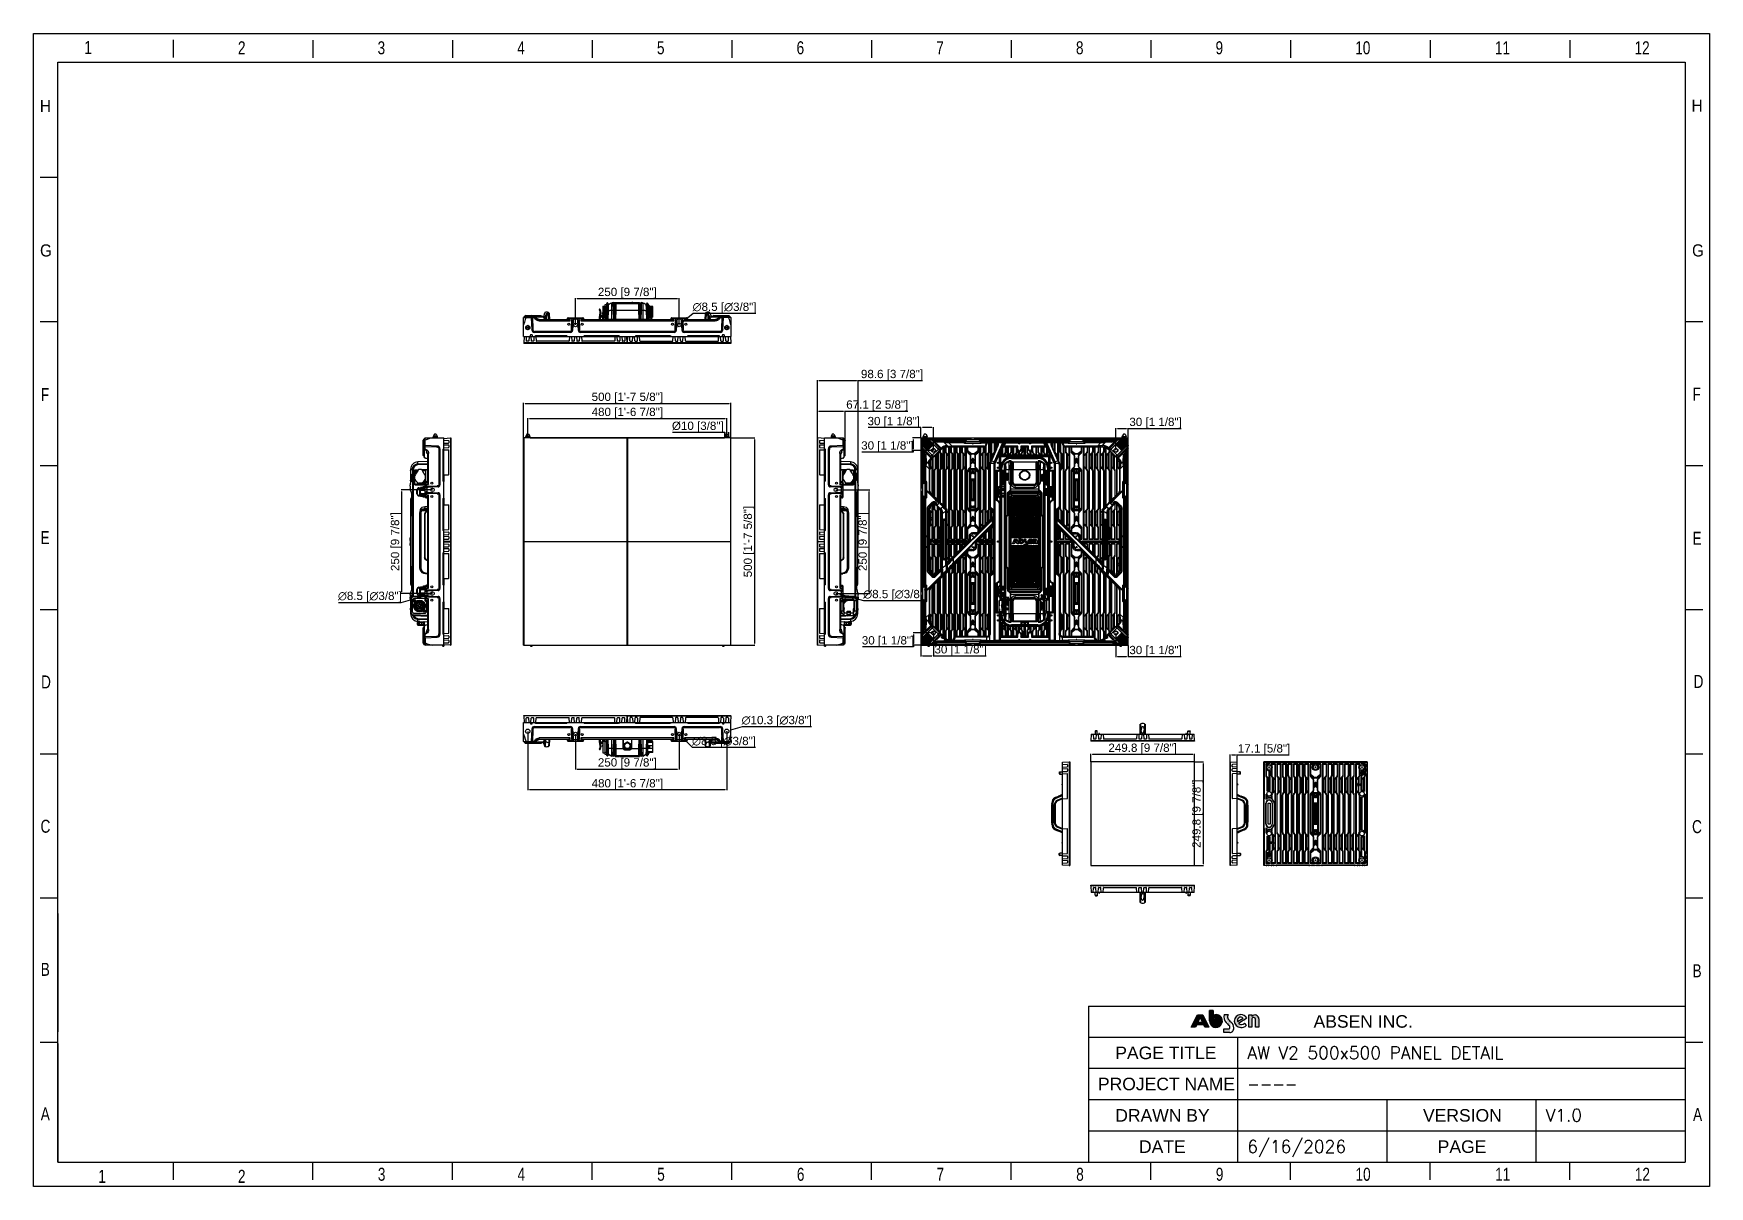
# Model space of a CAD drawing. Header units: millimetres. Extents: x -3132 to 28633, y 682 to 5849.
# Drawn here: x -3132 to 910, y 682 to 3462 of the extents above; entities that cross this region are included whole.
import ezdxf

# ---------------------------------------------------------------- set-up
doc = ezdxf.new("R2010")
doc.units = ezdxf.units.MM
doc.layers.add('DIM', color=4, linetype='Continuous')
doc.layers.add('图框', color=7, linetype='Continuous')
doc.styles.add('CKSTANDARD', font='arial.ttf')
doc.styles.add('Roamns', font='romans.shx')
doc.styles.get("Standard").update_dxf_attribs({"font": 'arial.ttf'})
doc.dimstyles.new('ISO-20', dxfattribs={"dimtxt": 20, "dimasz": 4, "dimexe": 1, "dimexo": 0.2, "dimgap": 0, "dimtad": 1, "dimtoh": 1, "dimdec": 1, "dimzin": 9, "dimdsep": 46, "dimtxsty": 'Standard', "dimblk": '_FILLED', "dimcen": 0.2, "dimclrd": 256, "dimclre": 256, "dimclrt": 256, "dimadec": 1, "dimazin": 2, "dimtfac": 1, "dimtdec": 1, "dimtofl": 0, "dimtmove": 0, "dimatfit": 3, "dimldrblk": '_FILLED', "dimfxl": 1, "dimtolj": 1, "dimtzin": 0, "dimarcsym": 0})

msp = doc.modelspace()

# ---------------------------------------------------------------- blocks, each defined once
blk = doc.blocks.new('A$C7F980674')
at = {"layer": 'DIM'}
h = blk.add_hatch(color=0, dxfattribs=at)
h.paths.add_polyline_path([(0, 14.4), (17.5, 49.1), (32.4, 49.1), (48.6, 14.4), (37.9, 14.4), (34.5, 21.5), (15.2, 21.5), (11.8, 14.4)])
h.paths.add_polyline_path([(24.9, 41.7), (18.4, 28.2), (31.3, 28.2)], flags=16)
h = blk.add_hatch(color=0, dxfattribs=at)
edge = h.paths.add_edge_path()
edge.add_arc((102.7, 13.9), 4.01, 268.9922, 361.5919)
edge.add_arc((99.2, 13.9), 7.59, 1.2701, 51.0785)
edge.add_arc((307.9, 226.7), 290.6, 223.1995, 225.4213, ccw=False)
edge.add_arc((110, 42.4), 20.2, 160.183, 226.2535, ccw=False)
edge.add_line((91, 49.3), (102.8, 49.3))
edge.add_arc((108.3, 42.8), 8.43, 130.3455, 201.7414)
edge.add_arc((128.4, 54.8), 31.8, 208.35, 232.647)
edge.add_arc((94.7, 12), 22.7, 1.6073, 50.5833, ccw=False)
edge.add_arc((105.8, 11.6), 11.6, -89.3538, 5.2245, ccw=False)
edge.add_line((106, 0), (89.9, 0))
edge.add_line((89.9, 0), (89.9, 9.9))
edge.add_line((89.9, 9.9), (102.7, 9.9))
edge = h.paths.add_edge_path()
edge.add_arc((171.8, 36), 5.59, 4.2423, 157.3807)
edge.add_line((166.6, 38.1), (166.6, 14.7))
edge.add_line((166.6, 14.7), (158.3, 14.7))
edge.add_line((158.3, 14.7), (158.3, 49))
edge.add_line((158.3, 49), (166.6, 49))
edge.add_line((166.6, 49), (166.6, 44.5))
edge.add_arc((175.1, 37.2), 11.2, 0.8903, 139.1292, ccw=False)
edge.add_line((186.2, 37.4), (186.2, 14.6))
edge.add_line((186.2, 14.6), (177.3, 14.6))
edge.add_line((177.3, 14.6), (177.3, 36.4))
edge = h.paths.add_edge_path(flags=16)
edge.add_arc((136.4, 32.8), 9.44, 49.484, 192.8466)
edge.add_line((127.2, 30.7), (142.6, 40))
edge = h.paths.add_edge_path()
edge.add_arc((138.3, 35.1), 13, 229.4307, 313.9876)
edge.add_line((147.3, 25.7), (151.6, 19.1))
edge.add_arc((136.9, 38.4), 24.3, 268.4243, 307.2636, ccw=False)
edge.add_arc((136.2, 31.8), 17.7, 90, 270, ccw=False)
edge.add_arc((137, 31.5), 17.9, 25.5591, 92.5335, ccw=False)
edge.add_line((153.1, 39.3), (129.9, 25.2))
at = {"layer": '图框'}
h = blk.add_hatch(color=30, dxfattribs=at)
edge = h.paths.add_edge_path(flags=0)
edge.add_line((64.3, 49.2), (64.3, 38.8))
edge.add_arc((68.1, 31.9), 7.85, -180, 118.4785, ccw=False)
edge.add_line((60.2, 31.9), (60.2, 60.6))
edge.add_line((60.2, 60.6), (50.4, 60.6))
edge.add_line((50.4, 60.6), (50.4, 31.9))
edge.add_arc((68.1, 31.9), 17.7, 180, 462.2223)
at = {"layer": '图框', "color": 7, "linetype": 'Continuous'}
for p, q in [((0, 14.4), (17.5, 49.1)), ((17.5, 49.1), (32.4, 49.1)), ((32.4, 49.1), (48.6, 14.4)), ((91, 49.3), (102.8, 49.3)), ((158.3, 49), (166.6, 49)), ((158.3, 14.7), (158.3, 49)), ((166.6, 49), (166.6, 44.5)), ((11.8, 14.4), (0, 14.4)), ((15.2, 21.5), (11.8, 14.4)), ((34.5, 21.5), (15.2, 21.5)), ((24.9, 41.7), (18.4, 28.2)), ((18.4, 28.2), (31.3, 28.2)), ((31.3, 28.2), (24.9, 41.7)), ((37.9, 14.4), (34.5, 21.5)), ((48.6, 14.4), (37.9, 14.4)), ((89.9, 9.9), (102.7, 9.9)), ((89.9, 0), (89.9, 9.9)), ((106, 0), (89.9, 0)), ((127.2, 30.7), (142.6, 40)), ((153.1, 39.3), (129.9, 25.2)), ((147.3, 25.7), (151.6, 19.1)), ((166.6, 14.7), (158.3, 14.7)), ((166.6, 38.1), (166.6, 14.7)), ((177.3, 14.6), (177.3, 36.4)), ((186.2, 14.6), (177.3, 14.6)), ((186.2, 37.4), (186.2, 14.6))]:
    blk.add_line(p, q, dxfattribs=at)
at = {"layer": '图框', "color": 30}
for p, q in [((60.2, 60.6), (50.4, 60.6)), ((50.4, 60.6), (50.4, 31.9)), ((60.2, 31.9), (60.2, 60.6)), ((64.3, 49.2), (64.3, 38.8))]:
    blk.add_line(p, q, dxfattribs=at)
at = {"layer": '图框', "color": 30, "linetype": 'Continuous'}
for p, q in [((50.4, 60.6), (60.2, 60.6)), ((50.4, 31.9), (50.4, 60.6)), ((60.2, 60.6), (60.2, 31.9)), ((64.3, 38.8), (64.3, 49.2))]:
    blk.add_line(p, q, dxfattribs=at)
at = {"layer": '图框', "color": 30}
for radius, end in [(17.7, 102.2223), (7.85, 118.4785)]:
    blk.add_arc((68.1, 31.9), radius, 180, end, dxfattribs=at)
at = {"layer": '图框', "color": 30, "linetype": 'Continuous'}
for radius, end in [(17.7, 102.2223), (7.85, 118.4785)]:
    blk.add_arc((68.1, 31.9), radius, 180, end, dxfattribs=at)
at = {"layer": '图框', "color": 7, "linetype": 'Continuous'}
for centre, radius, start, end in [((110, 42.4), 20.2, 160.183, 226.2535), ((108.3, 42.8), 8.43, 130.3455, 201.7414), ((136.2, 31.8), 17.7, 90, 270), ((137, 31.5), 17.9, 25.5591, 92.5335), ((175.1, 37.2), 11.2, 0.8903, 139.1292), ((307.9, 226.7), 290.6, 223.1995, 225.4213), ((128.4, 54.8), 31.8, 208.35, 232.647), ((102.7, 13.9), 4.01, 268.9922, 1.5919), ((99.2, 13.9), 7.59, 1.2701, 51.0785), ((105.8, 11.6), 11.6, 270.6462, 5.2245), ((94.7, 12), 22.7, 1.6073, 50.5833), ((136.4, 32.8), 9.44, 49.484, 192.8466), ((138.3, 35.1), 13, 229.4307, 313.9876), ((136.9, 38.4), 24.3, 268.4243, 307.2636), ((171.8, 36), 5.59, 4.2423, 157.3807)]:
    blk.add_arc(centre, radius, start, end, dxfattribs=at)
blk = doc.blocks.new('standard template')
for p, q in [((3074, 30739), (3074, 30336)), ((6246, 30728), (6246, 30325)), ((9418, 30728), (9418, 30325)), ((12589, 30728), (12589, 30325)), ((15761, 30728), (15761, 30325)), ((18933, 30728), (18933, 30325)), ((22104, 30728), (22104, 30325)), ((25276, 30728), (25276, 30325)), ((28448, 30728), (28448, 30325)), ((31619, 30728), (31619, 30325)), ((34791, 30728), (34791, 30325)), ((456, 27607), (54, 27607)), ((456, 24334), (54, 24334)), ((37812, 24334), (37409, 24334)), ((456, 21062), (54, 21062)), ((37812, 21062), (37409, 21062)), ((456, 17790), (54, 17790)), ((37812, 17790), (37409, 17790)), ((456, 14517), (54, 14517)), ((37812, 14517), (37409, 14517)), ((456, 11245), (54, 11245)), ((37812, 11245), (37409, 11245)), ((456, 10901), (456, 8211)), ((456, 8211), (456, 10446)), ((456, 6313), (456, 10291)), ((23857, 8796), (37409, 8796)), ((23857, 8093), (37409, 8093)), ((27246, 8093), (27246, 5254)), ((456, 7973), (54, 7973)), ((456, 7944), (456, 5254)), ((37812, 7973), (37409, 7973)), ((23857, 7383), (37409, 7383)), ((23857, 6674), (37409, 6674)), ((30633, 6674), (30633, 5254)), ((34021, 6674), (34021, 5254)), ((23857, 5964), (37409, 5964)), ((456, 5254), (37409, 5254)), ((3074, 5254), (3074, 4851)), ((6246, 4851), (6246, 5254)), ((9418, 4851), (9418, 5254)), ((12589, 4851), (12589, 5254)), ((15761, 4851), (15761, 5254)), ((18933, 4851), (18933, 5254)), ((22104, 4851), (22104, 5254)), ((25276, 4851), (25276, 5254)), ((28448, 4851), (28448, 5254)), ((31619, 4851), (31619, 5254)), ((34791, 4851), (34791, 5254))]:
    blk.add_line(p, q)
at = {"color": 7}
for p, q in [((23857, 8796), (23857, 5964)), ((28856, 8796), (31734, 8796)), ((23857, 5964), (23857, 5254))]:
    blk.add_line(p, q, dxfattribs=at)
blk.add_lwpolyline([(37963, 4700), (-97, 4700), (-97, 30879), (37963, 30879)], close=True)
for points in [[(456, 6674), (456, 5964), (456, 5254), (456, 30226), (37409, 30226), (37409, 5254)], [(456, 9631), (456, 8921), (456, 8211)]]:
    blk.add_lwpolyline(points, dxfattribs=at)
at = {"color": 0, "xscale": 8.255519999999997, "yscale": 8.255519999999997, "zscale": 8.255519999999997}
blk.add_blockref('A$C7F980674', (26192, 8195), dxfattribs=at)
at = {"style": 'CKSTANDARD'}
for s, height, width, p in [('1', 295, 0.75, (1055, 30416)), ('2', 295, 0.75, (4545, 30408)), ('3', 295, 0.75, (7716, 30408)), ('4', 295, 0.75, (10888, 30408)), ('5', 295, 0.75, (14060, 30408)), ('6', 295, 0.75, (17231, 30408)), ('7', 295, 0.75, (20403, 30408)), ('8', 295, 0.75, (23575, 30408)), ('9', 295, 0.75, (26746, 30408)), ('10', 294.8, 0.75, (29918, 30408)), ('11', 294.8, 0.75, (33090, 30408)), ('12', 294.8, 0.75, (36261, 30408)), ('H', 276, 0.9, (47, 29097)), ('H', 276, 0.9, (37555, 29102)), ('G', 276, 0.9, (50, 25816)), ('G', 276, 0.9, (37567, 25817)), ('F', 295, 0.75, (37578, 22543)), ('F', 295, 0.75, (69, 22532)), ('E', 295, 0.75, (62, 19285)), ('E', 295, 0.75, (37578, 19270)), ('D', 295, 0.75, (74, 16009)), ('D', 295, 0.75, (37601, 16020)), ('C', 295, 0.75, (62, 12732)), ('C', 295, 0.75, (37567, 12723)), ('B', 295, 0.75, (67, 9483)), ('B', 295, 0.75, (37578, 9450)), ('A', 295, 0.75, (67, 6202)), ('A', 295, 0.75, (37590, 6188)), ('1', 295, 0.75, (1373, 4783)), ('2', 295, 0.75, (4545, 4783)), ('3', 295, 0.75, (7722, 4830)), ('4', 295, 0.75, (10894, 4830)), ('5', 295, 0.75, (14066, 4830)), ('6', 295, 0.75, (17237, 4830)), ('7', 295, 0.75, (20409, 4830)), ('8', 295, 0.75, (23581, 4830)), ('9', 295, 0.75, (26752, 4830)), ('10', 294.8, 0.75, (29924, 4830)), ('11', 294.8, 0.75, (33096, 4830)), ('12', 294.8, 0.75, (36267, 4830))]:
    blk.add_text(s, height=height, dxfattribs=dict(at, width=width)).set_placement(p)
at = {"char_height": 284.52, "attachment_point": 1, "style": 'Roamns'}
for s, insert, width in [('{\\fArial|b0|i0|c0|p34;ABSEN INC.}', (28972, 8590), 3912.01), ('{\\fArial|b0|i0|c0|p34;PAGE TITLE}', (24469, 7876), 3912.01), ('{\\fArial|b0|i0|c0|p34;PROJECT NAME}', (24075, 7170), 3305.73), ('{\\fArial|b0|i0|c0|p34;DRAWN BY}', (24469, 6457), 3912.01), ('{\\fArial|b0|i0|c0|p34;VERSION}', (31457, 6457), 3912.01), ('{\\fArial|b0|i0|c0|p34;DATE}', (25008, 5747), 3912.01), ('{\\fArial|b0|i0|c0|p34;PAGE}', (31791, 5747), 3912.01)]:
    blk.add_mtext(s, dxfattribs=dict(at, insert=insert, width=width))
at = {"style": 'Roamns'}
for tag, p in [('PAGE_NAME', (27466, 7594)), ('PROJECT_NAME', (27466, 6884)), ('DRAWN_NAME', (27466, 6174)), ('VERSION', (34241, 6174)), ('SELECT_DATA', (27466, 5464)), ('PAGE_NUMBER', (34241, 5464))]:
    blk.add_attdef(tag, p, '', height=285, dxfattribs=at)
blk = doc.blocks.new('_FILLED')
at = {"color": 0, "linetype": 'ByBlock'}
blk.add_solid([(0, 0), (-1, 0.15), (-1, -0.15)], dxfattribs=at)
blk = doc.blocks.new('*D31')
at = {"lineweight": -2, "transparency": 16777216}
for p, q in [((-1949.5, 2487.3), (-1949.5, 2571.4)), ((-1945.5, 2570.4), (-1453.5, 2570.4)), ((-1449.5, 2487.3), (-1449.5, 2571.4))]:
    blk.add_line(p, q, dxfattribs=at)
at = {"layer": 'Defpoints', "color": 0, "transparency": 16777216}
for p in [(-1449.5, 2570.4), (-1949.5, 2487.1), (-1449.5, 2487.1)]:
    blk.add_point(p, dxfattribs=at)
at = {"lineweight": -2, "transparency": 16777216, "xscale": 4, "yscale": 4, "zscale": 4, "rotation": 180}
blk.add_blockref('_FILLED', (-1949.5, 2570.4), dxfattribs=at)
at = {"lineweight": -2, "transparency": 16777216, "xscale": 4, "yscale": 4, "zscale": 4}
blk.add_blockref('_FILLED', (-1449.5, 2570.4), dxfattribs=at)
at = {"transparency": 16777216, "insert": (-1699.5, 2583.3), "char_height": 20, "attachment_point": 5}
blk.add_mtext('\\A1;500 [1\'-7 5/8"]', dxfattribs=at)
blk = doc.blocks.new('*D32')
at = {"lineweight": -2, "transparency": 16777216}
for p, q in [((-1449.3, 2487.1), (-1392, 2487.1)), ((-1393, 2483.1), (-1393, 1991.1)), ((-1449.3, 1987.1), (-1392, 1987.1))]:
    blk.add_line(p, q, dxfattribs=at)
at = {"layer": 'Defpoints', "color": 0, "transparency": 16777216}
for p in [(-1449.5, 2487.1), (-1449.5, 1987.1), (-1393, 1987.1)]:
    blk.add_point(p, dxfattribs=at)
at = {"lineweight": -2, "transparency": 16777216, "xscale": 4, "yscale": 4, "zscale": 4}
for p, rotation in [((-1393, 2487.1), 90), ((-1393, 1987.1), 270)]:
    blk.add_blockref('_FILLED', p, dxfattribs=dict(at, rotation=rotation))
at = {"transparency": 16777216, "insert": (-1405.9, 2237.1), "char_height": 20, "attachment_point": 5, "rotation": 90}
blk.add_mtext('\\A1;500 [1\'-7 5/8"]', dxfattribs=at)
blk = doc.blocks.new('*D33')
at = {"lineweight": -2, "transparency": 16777216}
for p, q in [((-1241.2, 2487.2), (-1241.2, 2626.3)), ((-1237.2, 2625.3), (-1146.6, 2625.3)), ((-1142.6, 2246.8), (-1142.6, 2626.3)), ((-1142.6, 2625.3), (-987.8, 2625.3))]:
    blk.add_line(p, q, dxfattribs=at)
at = {"layer": 'Defpoints', "color": 0, "transparency": 16777216}
for p in [(-1142.6, 2625.3), (-1241.2, 2487), (-1142.6, 2246.6)]:
    blk.add_point(p, dxfattribs=at)
at = {"lineweight": -2, "transparency": 16777216, "xscale": 4, "yscale": 4, "zscale": 4, "rotation": 180}
blk.add_blockref('_FILLED', (-1241.2, 2625.3), dxfattribs=at)
at = {"lineweight": -2, "transparency": 16777216, "xscale": 4, "yscale": 4, "zscale": 4}
blk.add_blockref('_FILLED', (-1142.6, 2625.3), dxfattribs=at)
at = {"transparency": 16777216, "insert": (-1061.2, 2638.3), "char_height": 20, "attachment_point": 5}
blk.add_mtext('\\A1;98.6 [3 7/8"]', dxfattribs=at)
blk = doc.blocks.new('*D34')
at = {"lineweight": -2, "transparency": 16777216}
for p, q in [((-1241.2, 2487.2), (-1241.2, 2552.7)), ((-1237.2, 2551.7), (-1178.1, 2551.7)), ((-1174.1, 2482.3), (-1174.1, 2552.7)), ((-1174.1, 2551.7), (-1023.3, 2551.7))]:
    blk.add_line(p, q, dxfattribs=at)
at = {"layer": 'Defpoints', "color": 0, "transparency": 16777216}
for p in [(-1174.1, 2551.7), (-1241.2, 2487), (-1174.1, 2482.1)]:
    blk.add_point(p, dxfattribs=at)
at = {"lineweight": -2, "transparency": 16777216, "xscale": 4, "yscale": 4, "zscale": 4, "rotation": 180}
blk.add_blockref('_FILLED', (-1241.2, 2551.7), dxfattribs=at)
at = {"lineweight": -2, "transparency": 16777216, "xscale": 4, "yscale": 4, "zscale": 4}
blk.add_blockref('_FILLED', (-1174.1, 2551.7), dxfattribs=at)
at = {"transparency": 16777216, "insert": (-1096.7, 2564.6), "char_height": 20, "attachment_point": 5}
blk.add_mtext('\\A1;67.1 [2 5/8"]', dxfattribs=at)
blk = doc.blocks.new('*D35')
at = {"lineweight": -2, "transparency": 16777216}
for p, q in [((-1459.7, 1779.8), (-1459.3, 1779.8)), ((-1459.5, 1779.6), (-1459.5, 1780)), ((-1422.5, 1790.7), (-1450.7, 1782.4)), ((-1255.6, 1790.7), (-1422.5, 1790.7))]:
    blk.add_line(p, q, dxfattribs=at)
at = {"layer": 'Defpoints', "color": 0, "transparency": 16777216}
for p in [(-1454.6, 1781.3), (-1464.4, 1778.4)]:
    blk.add_point(p, dxfattribs=at)
at = {"lineweight": -2, "transparency": 16777216, "xscale": 4, "yscale": 4, "zscale": 4, "rotation": 196.3861805448488}
blk.add_blockref('_FILLED', (-1454.6, 1781.3), dxfattribs=at)
at = {"transparency": 16777216, "insert": (-1339.1, 1803.8), "char_height": 20, "attachment_point": 5}
blk.add_mtext('\\A1;∅10.3 [∅3/8"]', dxfattribs=at)
blk = doc.blocks.new('*D36')
at = {"lineweight": -2, "transparency": 16777216}
for p, q in [((-1939.5, 2490.7), (-1939.5, 2535)), ((-1935.5, 2534), (-1463.5, 2534)), ((-1459.5, 2490.7), (-1459.5, 2535))]:
    blk.add_line(p, q, dxfattribs=at)
at = {"layer": 'Defpoints', "color": 0, "transparency": 16777216}
for p in [(-1459.5, 2534), (-1939.5, 2490.5), (-1459.5, 2490.5)]:
    blk.add_point(p, dxfattribs=at)
at = {"lineweight": -2, "transparency": 16777216, "xscale": 4, "yscale": 4, "zscale": 4, "rotation": 180}
blk.add_blockref('_FILLED', (-1939.5, 2534), dxfattribs=at)
at = {"lineweight": -2, "transparency": 16777216, "xscale": 4, "yscale": 4, "zscale": 4}
blk.add_blockref('_FILLED', (-1459.5, 2534), dxfattribs=at)
at = {"transparency": 16777216, "insert": (-1699.5, 2546.9), "char_height": 20, "attachment_point": 5}
blk.add_mtext('\\A1;480 [1\'-6 7/8"]', dxfattribs=at)
blk = doc.blocks.new('*D37')
at = {"lineweight": -2, "transparency": 16777216}
for p, q in [((-1939.5, 1779.6), (-1939.5, 1637.5)), ((-1459.5, 1779.6), (-1459.5, 1637.5)), ((-1463.5, 1638.5), (-1935.5, 1638.5))]:
    blk.add_line(p, q, dxfattribs=at)
at = {"layer": 'Defpoints', "color": 0, "transparency": 16777216}
for p in [(-1939.5, 1779.8), (-1459.5, 1779.8), (-1939.5, 1638.5)]:
    blk.add_point(p, dxfattribs=at)
at = {"lineweight": -2, "transparency": 16777216, "xscale": 4, "yscale": 4, "zscale": 4, "rotation": 180}
blk.add_blockref('_FILLED', (-1939.5, 1638.5), dxfattribs=at)
at = {"lineweight": -2, "transparency": 16777216, "xscale": 4, "yscale": 4, "zscale": 4}
blk.add_blockref('_FILLED', (-1459.5, 1638.5), dxfattribs=at)
at = {"transparency": 16777216, "insert": (-1699.5, 1651.4), "char_height": 20, "attachment_point": 5}
blk.add_mtext('\\A1;480 [1\'-6 7/8"]', dxfattribs=at)
blk = doc.blocks.new('*D38')
at = {"lineweight": -2, "transparency": 16777216}
for p, q in [((-1824.5, 1773), (-1824.5, 1687.7)), ((-1574.5, 1773), (-1574.5, 1687.7)), ((-1820.5, 1688.7), (-1578.5, 1688.7))]:
    blk.add_line(p, q, dxfattribs=at)
at = {"layer": 'Defpoints', "color": 0, "transparency": 16777216}
for p in [(-1824.5, 1773.2), (-1574.5, 1773.2), (-1574.5, 1688.7)]:
    blk.add_point(p, dxfattribs=at)
at = {"lineweight": -2, "transparency": 16777216, "xscale": 4, "yscale": 4, "zscale": 4, "rotation": 180}
blk.add_blockref('_FILLED', (-1824.5, 1688.7), dxfattribs=at)
at = {"lineweight": -2, "transparency": 16777216, "xscale": 4, "yscale": 4, "zscale": 4}
blk.add_blockref('_FILLED', (-1574.5, 1688.7), dxfattribs=at)
at = {"transparency": 16777216, "insert": (-1699.5, 1701.7), "char_height": 20, "attachment_point": 5}
blk.add_mtext('\\A1;250 [9 7/8"]', dxfattribs=at)
blk = doc.blocks.new('*D39')
at = {"lineweight": -2, "transparency": 16777216}
for p, q in [((-1574.7, 1773.2), (-1574.3, 1773.2)), ((-1574.5, 1773), (-1574.5, 1773.4)), ((-1542, 1740.3), (-1568.7, 1767.4)), ((-1390.6, 1740.3), (-1542, 1740.3))]:
    blk.add_line(p, q, dxfattribs=at)
at = {"layer": 'Defpoints', "color": 0, "transparency": 16777216}
for p in [(-1577.5, 1776.3), (-1571.5, 1770.2)]:
    blk.add_point(p, dxfattribs=at)
at = {"lineweight": -2, "transparency": 16777216, "xscale": 4, "yscale": 4, "zscale": 4, "rotation": 134.6038417457517}
blk.add_blockref('_FILLED', (-1571.5, 1770.2), dxfattribs=at)
at = {"transparency": 16777216, "insert": (-1466.3, 1753.4), "char_height": 20, "attachment_point": 5}
blk.add_mtext('\\A1;∅8.5 [∅3/8"]', dxfattribs=at)
blk = doc.blocks.new('*D40')
at = {"lineweight": -2, "transparency": 16777216}
for p, q in [((-1824.5, 2759.8), (-1824.5, 2824.2)), ((-1820.5, 2823.2), (-1578.5, 2823.2)), ((-1574.5, 2759.8), (-1574.5, 2824.2))]:
    blk.add_line(p, q, dxfattribs=at)
at = {"layer": 'Defpoints', "color": 0, "transparency": 16777216}
for p in [(-1574.5, 2823.2), (-1824.5, 2759.6), (-1574.5, 2759.6)]:
    blk.add_point(p, dxfattribs=at)
at = {"lineweight": -2, "transparency": 16777216, "xscale": 4, "yscale": 4, "zscale": 4, "rotation": 180}
blk.add_blockref('_FILLED', (-1824.5, 2823.2), dxfattribs=at)
at = {"lineweight": -2, "transparency": 16777216, "xscale": 4, "yscale": 4, "zscale": 4}
blk.add_blockref('_FILLED', (-1574.5, 2823.2), dxfattribs=at)
at = {"transparency": 16777216, "insert": (-1699.5, 2836.2), "char_height": 20, "attachment_point": 5}
blk.add_mtext('\\A1;250 [9 7/8"]', dxfattribs=at)
blk = doc.blocks.new('*D41')
at = {"lineweight": -2, "transparency": 16777216}
for p, q in [((-1464.5, 2500.2), (-1590.4, 2500.2)), ((-1464.5, 2488.5), (-1464.5, 2501.2)), ((-1458.5, 2500.2), (-1460.5, 2500.2)), ((-1454.5, 2488.5), (-1454.5, 2501.2))]:
    blk.add_line(p, q, dxfattribs=at)
at = {"layer": 'Defpoints', "color": 0, "transparency": 16777216}
for p in [(-1464.5, 2500.2), (-1464.5, 2488.3), (-1454.5, 2488.3)]:
    blk.add_point(p, dxfattribs=at)
at = {"lineweight": -2, "transparency": 16777216, "xscale": 4, "yscale": 4, "zscale": 4, "rotation": 180}
blk.add_blockref('_FILLED', (-1464.5, 2500.2), dxfattribs=at)
at = {"lineweight": -2, "transparency": 16777216, "xscale": 4, "yscale": 4, "zscale": 4}
blk.add_blockref('_FILLED', (-1454.5, 2500.2), dxfattribs=at)
at = {"transparency": 16777216, "insert": (-1529.5, 2513.4), "char_height": 20, "attachment_point": 5}
blk.add_mtext('\\A1;%%c10 [3/8"]', dxfattribs=at)
blk = doc.blocks.new('*D42')
at = {"lineweight": -2, "transparency": 16777216}
for p, q in [((-2169.6, 2362.1), (-2244.8, 2362.1)), ((-2243.8, 2358.1), (-2243.8, 2116.1)), ((-2169.6, 2112.1), (-2244.8, 2112.1))]:
    blk.add_line(p, q, dxfattribs=at)
at = {"layer": 'Defpoints', "color": 0, "transparency": 16777216}
for p in [(-2169.4, 2362.1), (-2243.8, 2112.1), (-2169.4, 2112.1)]:
    blk.add_point(p, dxfattribs=at)
at = {"lineweight": -2, "transparency": 16777216, "xscale": 4, "yscale": 4, "zscale": 4}
for p, rotation in [((-2243.8, 2362.1), 90), ((-2243.8, 2112.1), 270)]:
    blk.add_blockref('_FILLED', p, dxfattribs=dict(at, rotation=rotation))
at = {"transparency": 16777216, "insert": (-2256.7, 2237.1), "char_height": 20, "attachment_point": 5, "rotation": 90}
blk.add_mtext('\\A1;250 [9 7/8"]', dxfattribs=at)
blk = doc.blocks.new('*D43')
at = {"lineweight": -2, "transparency": 16777216}
for p, q in [((-2244.6, 2090.2), (-2177.3, 2109.8)), ((-2169.6, 2112.1), (-2169.2, 2112.1)), ((-2169.4, 2111.9), (-2169.4, 2112.3)), ((-2396.1, 2090.2), (-2244.6, 2090.2))]:
    blk.add_line(p, q, dxfattribs=at)
at = {"layer": 'Defpoints', "color": 0, "transparency": 16777216}
for p in [(-2173.5, 2110.9), (-2165.3, 2113.2)]:
    blk.add_point(p, dxfattribs=at)
at = {"lineweight": -2, "transparency": 16777216, "xscale": 4, "yscale": 4, "zscale": 4, "rotation": 16.19123402961128}
blk.add_blockref('_FILLED', (-2173.5, 2110.9), dxfattribs=at)
at = {"transparency": 16777216, "insert": (-2320.4, 2103.3), "char_height": 20, "attachment_point": 5}
blk.add_mtext('\\A1;∅8.5 [∅3/8"]', dxfattribs=at)
blk = doc.blocks.new('*D44')
at = {"lineweight": -2, "transparency": 16777216}
for p, q in [((-1574.7, 2759.6), (-1574.3, 2759.6)), ((-1574.5, 2759.4), (-1574.5, 2759.8)), ((-1540.7, 2787.3), (-1568.1, 2764.9)), ((-1389.3, 2787.3), (-1540.7, 2787.3))]:
    blk.add_line(p, q, dxfattribs=at)
at = {"layer": 'Defpoints', "color": 0, "transparency": 16777216}
for p in [(-1577.8, 2757), (-1571.2, 2762.3)]:
    blk.add_point(p, dxfattribs=at)
at = {"lineweight": -2, "transparency": 16777216, "xscale": 4, "yscale": 4, "zscale": 4, "rotation": 219.2700612828883}
blk.add_blockref('_FILLED', (-1571.2, 2762.3), dxfattribs=at)
at = {"transparency": 16777216, "insert": (-1465, 2800.4), "char_height": 20, "attachment_point": 5}
blk.add_mtext('\\A1;∅8.5 [∅3/8"]', dxfattribs=at)
blk = doc.blocks.new('*D45')
at = {"lineweight": -2, "transparency": 16777216}
for p, q in [((-1196.7, 2112.1), (-1196.3, 2112.1)), ((-1196.5, 2111.9), (-1196.5, 2112.3)), ((-1129.2, 2094.6), (-1188.6, 2110)), ((-977.8, 2094.6), (-1129.2, 2094.6))]:
    blk.add_line(p, q, dxfattribs=at)
at = {"layer": 'Defpoints', "color": 0, "transparency": 16777216}
for p in [(-1200.7, 2113.1), (-1192.4, 2111)]:
    blk.add_point(p, dxfattribs=at)
at = {"lineweight": -2, "transparency": 16777216, "xscale": 4, "yscale": 4, "zscale": 4, "rotation": 165.4393200909741}
blk.add_blockref('_FILLED', (-1192.4, 2111), dxfattribs=at)
at = {"transparency": 16777216, "insert": (-1053.5, 2107.7), "char_height": 20, "attachment_point": 5}
blk.add_mtext('\\A1;∅8.5 [∅3/8"]', dxfattribs=at)
blk = doc.blocks.new('*D46')
at = {"lineweight": -2, "transparency": 16777216}
for p, q in [((-1196.3, 2362.1), (-1115, 2362.1)), ((-1116, 2116.1), (-1116, 2358.1)), ((-1196.3, 2112.1), (-1115, 2112.1))]:
    blk.add_line(p, q, dxfattribs=at)
at = {"layer": 'Defpoints', "color": 0, "transparency": 16777216}
for p in [(-1196.5, 2362.1), (-1116, 2362.1), (-1196.5, 2112.1)]:
    blk.add_point(p, dxfattribs=at)
at = {"lineweight": -2, "transparency": 16777216, "xscale": 4, "yscale": 4, "zscale": 4}
for p, rotation in [((-1116, 2362.1), 90), ((-1116, 2112.1), 270)]:
    blk.add_blockref('_FILLED', p, dxfattribs=dict(at, rotation=rotation))
at = {"transparency": 16777216, "insert": (-1129, 2237.1), "char_height": 20, "attachment_point": 5, "rotation": 90}
blk.add_mtext('\\A1;250 [9 7/8"]', dxfattribs=at)
blk = doc.blocks.new('*D47')
at = {"lineweight": -2, "transparency": 16777216}
for p, q in [((-991.2, 2511.9), (-1118.6, 2511.9)), ((-991.2, 2487.3), (-991.2, 2512.9)), ((-965.2, 2511.9), (-987.2, 2511.9)), ((-961.2, 2457.3), (-961.2, 2512.9))]:
    blk.add_line(p, q, dxfattribs=at)
at = {"layer": 'Defpoints', "color": 0, "transparency": 16777216}
for p in [(-991.2, 2511.9), (-991.2, 2487.1), (-961.2, 2457.1)]:
    blk.add_point(p, dxfattribs=at)
at = {"lineweight": -2, "transparency": 16777216, "xscale": 4, "yscale": 4, "zscale": 4, "rotation": 180}
blk.add_blockref('_FILLED', (-991.2, 2511.9), dxfattribs=at)
at = {"lineweight": -2, "transparency": 16777216, "xscale": 4, "yscale": 4, "zscale": 4}
blk.add_blockref('_FILLED', (-961.2, 2511.9), dxfattribs=at)
at = {"transparency": 16777216, "insert": (-1056.9, 2524.8), "char_height": 20, "attachment_point": 5}
blk.add_mtext('\\A1;30 [1 1/8"]', dxfattribs=at)
blk = doc.blocks.new('*D26')
at = {"lineweight": -2, "transparency": 16777216}
for p, q in [((-991.4, 2487.1), (-1011.4, 2487.1)), ((-1010.4, 2483.1), (-1010.4, 2461.1)), ((-1010.4, 2453.1), (-1133.9, 2453.1)), ((-961.4, 2457.1), (-1011.4, 2457.1)), ((-1010.4, 2457.1), (-1010.4, 2453.1))]:
    blk.add_line(p, q, dxfattribs=at)
at = {"layer": 'Defpoints', "color": 0, "transparency": 16777216}
for p in [(-991.2, 2487.1), (-1010.4, 2457.1), (-961.2, 2457.1)]:
    blk.add_point(p, dxfattribs=at)
at = {"lineweight": -2, "transparency": 16777216, "xscale": 4, "yscale": 4, "zscale": 4}
for p, rotation in [((-1010.4, 2487.1), 90), ((-1010.4, 2457.1), 270)]:
    blk.add_blockref('_FILLED', p, dxfattribs=dict(at, rotation=rotation))
at = {"transparency": 16777216, "insert": (-1072.2, 2466), "char_height": 20, "attachment_point": 5}
blk.add_mtext('\\A1;30 [1 1/8"]', dxfattribs=at)
blk = doc.blocks.new('*D48')
at = {"lineweight": -2, "transparency": 16777216}
for p, q in [((-1009, 1983.1), (-1132.5, 1983.1)), ((-961.4, 2017.1), (-1010, 2017.1)), ((-991.4, 1987.1), (-1010, 1987.1)), ((-1009, 2013.1), (-1009, 1991.1)), ((-1009, 1987.1), (-1009, 1983.1))]:
    blk.add_line(p, q, dxfattribs=at)
at = {"layer": 'Defpoints', "color": 0, "transparency": 16777216}
for p in [(-1009, 1987.1), (-991.2, 1987.1), (-961.2, 2017.1)]:
    blk.add_point(p, dxfattribs=at)
at = {"lineweight": -2, "transparency": 16777216, "xscale": 4, "yscale": 4, "zscale": 4}
for p, rotation in [((-1009, 2017.1), 90), ((-1009, 1987.1), 270)]:
    blk.add_blockref('_FILLED', p, dxfattribs=dict(at, rotation=rotation))
at = {"transparency": 16777216, "insert": (-1070.7, 1996), "char_height": 20, "attachment_point": 5}
blk.add_mtext('\\A1;30 [1 1/8"]', dxfattribs=at)
blk = doc.blocks.new('*D27')
at = {"lineweight": -2, "transparency": 16777216}
for p, q in [((-991.2, 1986.9), (-991.2, 1960.4)), ((-961.2, 2016.9), (-961.2, 1960.4)), ((-987.2, 1961.4), (-965.2, 1961.4)), ((-961.2, 1961.4), (-833.7, 1961.4))]:
    blk.add_line(p, q, dxfattribs=at)
at = {"layer": 'Defpoints', "color": 0, "transparency": 16777216}
for p in [(-991.2, 1987.1), (-961.2, 2017.1), (-991.2, 1961.4)]:
    blk.add_point(p, dxfattribs=at)
at = {"lineweight": -2, "transparency": 16777216, "xscale": 4, "yscale": 4, "zscale": 4, "rotation": 180}
blk.add_blockref('_FILLED', (-991.2, 1961.4), dxfattribs=at)
at = {"lineweight": -2, "transparency": 16777216, "xscale": 4, "yscale": 4, "zscale": 4}
blk.add_blockref('_FILLED', (-961.2, 1961.4), dxfattribs=at)
at = {"transparency": 16777216, "insert": (-895.5, 1974.4), "char_height": 20, "attachment_point": 5}
blk.add_mtext('\\A1;30 [1 1/8"]', dxfattribs=at)
blk = doc.blocks.new('*D49')
at = {"lineweight": -2, "transparency": 16777216}
for p, q in [((-521.2, 2457.3), (-521.2, 2510.8)), ((-517.2, 2509.8), (-495.2, 2509.8)), ((-491.2, 2487.3), (-491.2, 2510.8)), ((-491.2, 2509.8), (-363.7, 2509.8))]:
    blk.add_line(p, q, dxfattribs=at)
at = {"layer": 'Defpoints', "color": 0, "transparency": 16777216}
for p in [(-491.2, 2509.8), (-491.2, 2487.1), (-521.2, 2457.1)]:
    blk.add_point(p, dxfattribs=at)
at = {"lineweight": -2, "transparency": 16777216, "xscale": 4, "yscale": 4, "zscale": 4, "rotation": 180}
blk.add_blockref('_FILLED', (-521.2, 2509.8), dxfattribs=at)
at = {"lineweight": -2, "transparency": 16777216, "xscale": 4, "yscale": 4, "zscale": 4}
blk.add_blockref('_FILLED', (-491.2, 2509.8), dxfattribs=at)
at = {"transparency": 16777216, "insert": (-425.5, 2522.8), "char_height": 20, "attachment_point": 5}
blk.add_mtext('\\A1;30 [1 1/8"]', dxfattribs=at)
blk = doc.blocks.new('*D50')
at = {"lineweight": -2, "transparency": 16777216}
for p, q in [((-521.2, 2016.9), (-521.2, 1958.7)), ((-491.2, 1986.9), (-491.2, 1958.7)), ((-517.2, 1959.7), (-495.2, 1959.7)), ((-491.2, 1959.7), (-363.7, 1959.7))]:
    blk.add_line(p, q, dxfattribs=at)
at = {"layer": 'Defpoints', "color": 0, "transparency": 16777216}
for p in [(-521.2, 2017.1), (-491.2, 1987.1), (-491.2, 1959.7)]:
    blk.add_point(p, dxfattribs=at)
at = {"lineweight": -2, "transparency": 16777216, "xscale": 4, "yscale": 4, "zscale": 4, "rotation": 180}
blk.add_blockref('_FILLED', (-521.2, 1959.7), dxfattribs=at)
at = {"lineweight": -2, "transparency": 16777216, "xscale": 4, "yscale": 4, "zscale": 4}
blk.add_blockref('_FILLED', (-491.2, 1959.7), dxfattribs=at)
at = {"transparency": 16777216, "insert": (-425.5, 1972.7), "char_height": 20, "attachment_point": 5}
blk.add_mtext('\\A1;30 [1 1/8"]', dxfattribs=at)
blk = doc.blocks.new('*D28')
at = {"lineweight": -2, "transparency": 16777216}
for p, q in [((-581.5, 1706.2), (-581.5, 1725.2)), ((-577.5, 1724.2), (-335.7, 1724.2)), ((-331.7, 1706.2), (-331.7, 1725.2))]:
    blk.add_line(p, q, dxfattribs=at)
at = {"layer": 'Defpoints', "color": 0, "transparency": 16777216}
for p in [(-581.5, 1706), (-331.7, 1724.2), (-331.7, 1706)]:
    blk.add_point(p, dxfattribs=at)
at = {"lineweight": -2, "transparency": 16777216, "xscale": 4, "yscale": 4, "zscale": 4, "rotation": 180}
blk.add_blockref('_FILLED', (-581.5, 1724.2), dxfattribs=at)
at = {"lineweight": -2, "transparency": 16777216, "xscale": 4, "yscale": 4, "zscale": 4}
blk.add_blockref('_FILLED', (-331.7, 1724.2), dxfattribs=at)
at = {"transparency": 16777216, "insert": (-456.6, 1737.1), "char_height": 20, "attachment_point": 5}
blk.add_mtext('\\A1;249.8 [9 7/8"]', dxfattribs=at)
blk = doc.blocks.new('*D29')
at = {"lineweight": -2, "transparency": 16777216}
for p, q in [((-331.5, 1706), (-309.8, 1706)), ((-310.8, 1702), (-310.8, 1460.2)), ((-331.5, 1456.2), (-309.8, 1456.2))]:
    blk.add_line(p, q, dxfattribs=at)
at = {"layer": 'Defpoints', "color": 0, "transparency": 16777216}
for p in [(-331.7, 1706), (-331.7, 1456.2), (-310.8, 1456.2)]:
    blk.add_point(p, dxfattribs=at)
at = {"lineweight": -2, "transparency": 16777216, "xscale": 4, "yscale": 4, "zscale": 4}
for p, rotation in [((-310.8, 1706), 90), ((-310.8, 1456.2), 270)]:
    blk.add_blockref('_FILLED', p, dxfattribs=dict(at, rotation=rotation))
at = {"transparency": 16777216, "insert": (-323.8, 1581.1), "char_height": 20, "attachment_point": 5, "rotation": 90}
blk.add_mtext('\\A1;249.8 [9 7/8"]', dxfattribs=at)
blk = doc.blocks.new('*D30')
at = {"lineweight": -2, "transparency": 16777216}
for p, q in [((-245.7, 1706.2), (-245.7, 1723.6)), ((-241.7, 1722.6), (-232.6, 1722.6)), ((-228.6, 1705.3), (-228.6, 1723.6)), ((-228.6, 1722.6), (-103.1, 1722.6))]:
    blk.add_line(p, q, dxfattribs=at)
at = {"layer": 'Defpoints', "color": 0, "transparency": 16777216}
for p in [(-245.7, 1706), (-228.6, 1722.6), (-228.6, 1705.1)]:
    blk.add_point(p, dxfattribs=at)
at = {"lineweight": -2, "transparency": 16777216, "xscale": 4, "yscale": 4, "zscale": 4, "rotation": 180}
blk.add_blockref('_FILLED', (-245.7, 1722.6), dxfattribs=at)
at = {"lineweight": -2, "transparency": 16777216, "xscale": 4, "yscale": 4, "zscale": 4}
blk.add_blockref('_FILLED', (-228.6, 1722.6), dxfattribs=at)
at = {"transparency": 16777216, "insert": (-163.8, 1735.5), "char_height": 20, "attachment_point": 5}
blk.add_mtext('\\A1;17.1 [5/8"]', dxfattribs=at)

# ---------------------------------------------------------------- dimensions: what is measured, and where the dimension line sits
for base, p1, p2, picture, middle in [((-1574.503, 2823.213), (-1824.503, 2759.647), (-1574.503, 2759.647), '*D40', (-1699.503, 2836.16)), ((-1449.503, 2570.371), (-1949.503, 2487.058), (-1449.503, 2487.058), '*D31', (-1699.503, 2583.318)), ((-1174.147586301, 2551.699149595), (-1241.197586301, 2486.957892208), (-1174.147586301, 2482.119141433), '*D34', (-1096.716481253, 2564.645943593)), ((-991.17, 2511.86), (-961.17, 2457.058), (-991.17, 2487.058), '*D47', (-1056.889, 2524.807)), ((-491.17, 2509.841), (-521.17, 2457.058), (-491.17, 2487.058), '*D49', (-425.452, 2522.788)), ((-491.17, 1959.707), (-521.17, 2017.058), (-491.17, 1987.058), '*D50', (-425.452, 1972.654)), ((-1939.503, 1638.451), (-1459.503, 1779.827), (-1939.503, 1779.827), '*D37', (-1699.503, 1651.398)), ((-331.711, 1724.181), (-581.511, 1705.967), (-331.711, 1705.967), '*D28', (-456.611, 1737.128)), ((-1574.503, 1688.707), (-1824.503, 1773.227), (-1574.503, 1773.227), '*D38', (-1699.503, 1701.654)), ((-228.622099666, 1722.571689201), (-245.672099666, 1705.966997962), (-228.622099666, 1705.128473494), '*D30', (-163.83765219, 1735.518483198))]:
    dim = msp.add_linear_dim(base=base, p1=p1, p2=p2, dimstyle='ISO-20')
    dim.commit()
    dim.dimension.update_dxf_attribs({"geometry": picture, "text_midpoint": middle})
for p1, p2, picture, middle in [((-1577.793, 2756.957), (-1571.213, 2762.338), '*D44', (-1464.99, 2787.292)), ((-2165.305, 2113.243), (-2173.468, 2110.873), '*D43', (-2320.35, 2090.205)), ((-1200.661, 2113.126), (-1192.434, 2110.989), '*D45', (-1129.216, 2094.569)), ((-1464.444, 1778.374), (-1454.562, 1781.28), '*D35', (-1339.05, 1790.701)), ((-1577.487, 1776.253), (-1571.519, 1770.201), '*D39', (-1466.284, 1740.257))]:
    dim = msp.add_diameter_dim_2p(p1=p1, p2=p2, dimstyle='ISO-20')
    dim.commit()
    dim.dimension.update_dxf_attribs({"geometry": picture, "text_midpoint": middle, "dimtype": 163})
for base, p1, p2, picture, middle in [((-1142.602, 2625.336), (-1241.198, 2486.958), (-1142.602, 2246.594), '*D33', (-1061.225, 2625.336)), ((-1459.502, 2533.97), (-1939.502, 2490.48), (-1459.502, 2490.48), '*D36', (-1699.502, 2533.97)), ((-991.17, 1961.433), (-961.17, 2017.058), (-991.17, 1987.058), '*D27', (-895.452, 1961.433))]:
    dim = msp.add_linear_dim(base=base, p1=p1, p2=p2, dimstyle='ISO-20')
    dim.commit()
    dim.dimension.update_dxf_attribs({"geometry": picture, "text_midpoint": middle, "dimtype": 160})
dim = msp.add_linear_dim(base=(-1464.503, 2500.236), p1=(-1454.503, 2488.308), p2=(-1464.503, 2488.308), text='%%c<>', dimstyle='ISO-20')
dim.commit()
dim.dimension.update_dxf_attribs({"geometry": '*D41', "text_midpoint": (-1529.458, 2513.38)})
for base, p1, p2, picture, middle in [((-1010.437, 2457.058), (-991.17, 2487.058), (-961.17, 2457.058), '*D26', (-1072.156, 2466.005)), ((-1392.956, 1987.058), (-1449.503, 2487.058), (-1449.503, 1987.058), '*D32', (-1405.903, 2237.058)), ((-2243.769, 2112.058), (-2169.387, 2362.058), (-2169.387, 2112.058), '*D42', (-2256.716, 2237.058)), ((-1116.024, 2362.058), (-1196.548, 2112.058), (-1196.548, 2362.058), '*D46', (-1128.971, 2237.058)), ((-1009.027, 1987.058), (-961.17, 2017.058), (-991.17, 1987.058), '*D48', (-1070.746, 1996.005)), ((-310.821, 1456.167), (-331.711, 1705.967), (-331.711, 1456.167), '*D29', (-323.768, 1581.067))]:
    dim = msp.add_linear_dim(base=base, p1=p1, p2=p2, angle=90, dimstyle='ISO-20')
    dim.commit()
    dim.dimension.update_dxf_attribs({"geometry": picture, "text_midpoint": middle})

# ---------------------------------------------------------------- linework, layer by layer
at = {"linetype": 'Continuous'}
for p, q in [((-1898.595, 2789.368), (-1898.73, 2788.816)), ((-1889.604, 2787.406), (-1891.135, 2789.164)), ((-1887.869, 2788.019), (-1889.613, 2789.866)), ((-1887.872, 2788.097), (-1889.506, 2789.939)), ((-1889.506, 2789.939), (-1889.421, 2789.873)), ((-1889.191, 2789.619), (-1889.402, 2789.869)), ((-1887.872, 2788.097), (-1889.191, 2789.619)), ((-1767.058, 2795.969), (-1765.215, 2791.148)), ((-1766.88, 2776.278), (-1764.808, 2789.247)), ((-1766.124, 2797.326), (-1764.594, 2792.326)), ((-1765.979, 2797.326), (-1766.124, 2797.326)), ((-1764.45, 2792.326), (-1765.979, 2797.326)), ((-1764.594, 2792.326), (-1765.528, 2791.969)), ((-1765.134, 2790.376), (-1765.302, 2789.326)), ((-1765.302, 2789.326), (-1763.13, 2788.979)), ((-1764.281, 2791.505), (-1765.215, 2791.148)), ((-1764.147, 2790.218), (-1765.134, 2790.376)), ((-1763.257, 2792.006), (-1765.045, 2796.683)), ((-1764.785, 2781.785), (-1763.623, 2789.058)), ((-1764.594, 2792.326), (-1764.281, 2791.505)), ((-1764.45, 2792.326), (-1764.594, 2792.326)), ((-1764.45, 2792.326), (-1763.516, 2792.683)), ((-1764.191, 2791.649), (-1764.45, 2792.326)), ((-1764.147, 2790.218), (-1764.315, 2789.168)), ((-1764.191, 2791.649), (-1763.257, 2792.006)), ((-1764.117, 2789.137), (-1764.004, 2789.847)), ((-1764.004, 2789.847), (-1763.016, 2789.689)), ((-1763.13, 2788.979), (-1763.016, 2789.689)), ((-1759.198, 2787.759), (-1759.198, 2788.972)), ((-1759.198, 2788.972), (-1757.998, 2788.972)), ((-1758.903, 2805.247), (-1758.903, 2788.972)), ((-1758.903, 2805.247), (-1753.203, 2805.247)), ((-1757.998, 2772.047), (-1757.998, 2788.972)), ((-1757.003, 2776.047), (-1757.003, 2803.047)), ((-1755.503, 2803.047), (-1757.003, 2803.047)), ((-1755.503, 2798.892), (-1757.003, 2798.892)), ((-1757.003, 2794.413), (-1755.503, 2794.413)), ((-1757.003, 2791.815), (-1755.503, 2791.815)), ((-1755.503, 2776.047), (-1755.503, 2803.047)), ((-1752.783, 2799.147), (-1755.503, 2799.147)), ((-1753.203, 2799.147), (-1753.203, 2808.747)), ((-1753.203, 2808.747), (-1748.703, 2808.747)), ((-1752.767, 2803.247), (-1753.203, 2803.247)), ((-1752.783, 2775.947), (-1752.783, 2803.147)), ((-1752.783, 2800.047), (-1748.703, 2800.047)), ((-1752.383, 2775.547), (-1752.383, 2803.547)), ((-1748.703, 2803.547), (-1752.383, 2803.547)), ((-1750.203, 2803.547), (-1750.203, 2775.547)), ((-1748.703, 2801.699), (-1748.719, 2773.047)), ((-1747.703, 2812.547), (-1748.703, 2811.547)), ((-1748.703, 2801.699), (-1748.703, 2811.547)), ((-1747.703, 2805.547), (-1748.703, 2804.547)), ((-1748.703, 2804.892), (-1748.34, 2804.91)), ((-1748.703, 2801.699), (-1747.703, 2801.75)), ((-1747.703, 2773.047), (-1747.703, 2812.547)), ((-1747.232, 2812.547), (-1747.703, 2812.547)), ((-1746.498, 2805.547), (-1747.703, 2805.547)), ((-1747.703, 2801.75), (-1746.631, 2801.75)), ((-1747.633, 2773.047), (-1746.497, 2805.577)), ((-1746.964, 2811.915), (-1747.203, 2812.478)), ((-1746.997, 2805.533), (-1746.982, 2805.746)), ((-1746.588, 2811.028), (-1746.964, 2811.915)), ((-1745.688, 2794.659), (-1746.511, 2773.047)), ((-1746.331, 2811.983), (-1744.842, 2808.904)), ((-1745.953, 2807.767), (-1745.766, 2807.928)), ((-1745.532, 2808.531), (-1745.804, 2809.173)), ((-1745.766, 2807.928), (-1745.567, 2808.076)), ((-1745.636, 2796.353), (-1745.688, 2794.659)), ((-1745.601, 2797.47), (-1745.636, 2796.353)), ((-1745.532, 2799.625), (-1745.601, 2797.47)), ((-1745.567, 2808.076), (-1745.449, 2808.157)), ((-1745.45, 2807.963), (-1745.567, 2808.076)), ((-1745.39, 2808.197), (-1745.532, 2808.531)), ((-1745.5, 2800.645), (-1745.532, 2799.625)), ((-1745.455, 2802.101), (-1745.5, 2800.645)), ((-1745.387, 2804.236), (-1745.455, 2802.101)), ((-1745.449, 2808.157), (-1745.39, 2808.197)), ((-1745.335, 2808.247), (-1745.39, 2808.197)), ((-1745.278, 2808.09), (-1745.39, 2808.197)), ((-1745.344, 2805.639), (-1745.387, 2804.236)), ((-1745.286, 2807.468), (-1745.301, 2806.946)), ((-1745.278, 2807.704), (-1745.286, 2807.468)), ((-1745.168, 2808.02), (-1745.278, 2808.09)), ((-1745.273, 2807.846), (-1745.278, 2807.704)), ((-1745.271, 2807.893), (-1745.273, 2807.846)), ((-1745.097, 2808.02), (-1745.168, 2808.02)), ((-1743.503, 2809.847), (-1738.003, 2812.896)), ((-1743.503, 2809.847), (-1743.503, 2809.109)), ((-1743.184, 2810.024), (-1743.184, 2809.312)), ((-1742.652, 2810.319), (-1742.652, 2809.64)), ((-1740.95, 2811.263), (-1740.95, 2810.609)), ((-1740.631, 2811.44), (-1740.631, 2810.777)), ((-1740.418, 2811.557), (-1740.418, 2810.887)), ((-1740.205, 2811.675), (-1740.205, 2810.995)), ((-1740.099, 2811.734), (-1740.099, 2811.049)), ((-1739.248, 2812.206), (-1739.248, 2811.46)), ((-1738.822, 2812.442), (-1738.822, 2811.656)), ((-1738.609, 2812.56), (-1738.609, 2811.751)), ((-1738.503, 2812.619), (-1738.503, 2811.798)), ((-1738.322, 2812.719), (-1738.322, 2811.877)), ((-1738.109, 2812.837), (-1738.109, 2811.968)), ((-1738.003, 2812.896), (-1738.003, 2812.014)), ((-1737.067, 2773.047), (-1737.067, 2812.393)), ((-1733.405, 2812.393), (-1737.067, 2812.393)), ((-1737.067, 2794.911), (-1732.805, 2794.911)), ((-1733.895, 2812.734), (-1736.156, 2812.734)), ((-1733.895, 2812.734), (-1734.587, 2813.256)), ((-1733.906, 2813.459), (-1733.132, 2812.875)), ((-1733.407, 2812.44), (-1733.895, 2812.734)), ((-1733.414, 2812.726), (-1733.18, 2812.685)), ((-1733.386, 2812.462), (-1733.407, 2812.44)), ((-1733.382, 2811.713), (-1733.405, 2812.393)), ((-1732.805, 2794.911), (-1733.382, 2811.713)), ((-1733.106, 2812.112), (-1733.132, 2812.875)), ((-1733.105, 2812.104), (-1731.741, 2773.047)), ((-1733.08, 2811.393), (-1665.926, 2811.393)), ((-1732.041, 2773.047), (-1732.805, 2794.911)), ((-1732.703, 2811.393), (-1732.657, 2812.124)), ((-1732.503, 2794.859), (-1731.003, 2794.859)), ((-1732.202, 2811.786), (-1732.219, 2811.393)), ((-1710.553, 2812.593), (-1732.142, 2812.593)), ((-1731.787, 2811.393), (-1731.804, 2811.786)), ((-1731.349, 2812.124), (-1731.303, 2811.393)), ((-1730.939, 2812.133), (-1731.058, 2812.134)), ((-1731.003, 2811.393), (-1731.003, 2773.047)), ((-1729.503, 2809.893), (-1731.003, 2811.393)), ((-1731.003, 2794.859), (-1729.503, 2794.78)), ((-1730.805, 2812.131), (-1730.939, 2812.133)), ((-1730.66, 2812.128), (-1730.805, 2812.131)), ((-1730.507, 2812.124), (-1730.66, 2812.128)), ((-1730.35, 2812.119), (-1730.507, 2812.124)), ((-1730.35, 2812.119), (-1730.35, 2812.593)), ((-1730.35, 2812.119), (-1730.305, 2811.393)), ((-1730.35, 2812.119), (-1726.157, 2812.119)), ((-1729.503, 2773.047), (-1729.503, 2809.893)), ((-1727.975, 2809.893), (-1729.503, 2809.893)), ((-1729.503, 2794.78), (-1728.503, 2794.78)), ((-1729.262, 2773.047), (-1727.957, 2810.428)), ((-1728.525, 2813.602), (-1728.612, 2812.605)), ((-1728.477, 2813.593), (-1728.565, 2812.592)), ((-1728.477, 2813.593), (-1728.525, 2813.602)), ((-1728.477, 2813.593), (-1719.927, 2813.593)), ((-1728.324, 2813.593), (-1728.407, 2812.593)), ((-1727.502, 2794.859), (-1728.263, 2773.047)), ((-1728.041, 2813.593), (-1728.116, 2812.593)), ((-1727.624, 2813.593), (-1727.69, 2812.593)), ((-1726.957, 2811.393), (-1727.502, 2794.859)), ((-1727.502, 2794.859), (-1671.505, 2794.859)), ((-1727.13, 2813.593), (-1727.181, 2812.593)), ((-1726.501, 2813.593), (-1726.538, 2812.593)), ((-1726.203, 2811.393), (-1726.157, 2812.124)), ((-1725.874, 2813.593), (-1725.893, 2812.591)), ((-1725.702, 2811.786), (-1725.719, 2811.393)), ((-1725.307, 2813.593), (-1725.308, 2812.596)), ((-1725.287, 2811.393), (-1725.304, 2811.786)), ((-1724.849, 2812.124), (-1724.803, 2811.393)), ((-1724.849, 2812.119), (-1719.657, 2812.119)), ((-1724.433, 2813.593), (-1724.421, 2812.592)), ((-1723.693, 2813.593), (-1723.657, 2812.593)), ((-1723.013, 2813.593), (-1722.958, 2812.593)), ((-1722.205, 2813.593), (-1722.293, 2812.593)), ((-1719.927, 2813.593), (-1719.839, 2812.593)), ((-1719.703, 2811.393), (-1719.657, 2812.124)), ((-1719.202, 2811.786), (-1719.219, 2811.393)), ((-1718.787, 2811.393), (-1718.804, 2811.786)), ((-1718.529, 2813.593), (-1718.652, 2812.593)), ((-1718.529, 2813.593), (-1707.788, 2813.593)), ((-1718.349, 2812.124), (-1718.303, 2811.393)), ((-1718.349, 2812.119), (-1713.157, 2812.119)), ((-1717.93, 2813.593), (-1717.999, 2812.593)), ((-1717.213, 2813.593), (-1717.271, 2812.593)), ((-1716.419, 2813.593), (-1716.466, 2812.593)), ((-1715.528, 2813.593), (-1715.562, 2812.593)), ((-1714.487, 2813.593), (-1714.5, 2812.591)), ((-1713.345, 2813.593), (-1713.342, 2812.595)), ((-1713.203, 2811.393), (-1713.157, 2812.124)), ((-1712.702, 2811.786), (-1712.719, 2811.393)), ((-1712.287, 2811.393), (-1712.304, 2811.786)), ((-1712.228, 2813.593), (-1712.212, 2812.593)), ((-1711.849, 2812.124), (-1711.803, 2811.393)), ((-1711.849, 2812.119), (-1711.027, 2812.119)), ((-1710.253, 2812.893), (-1711.753, 2811.393)), ((-1711.249, 2813.593), (-1711.232, 2812.593)), ((-1710.635, 2813.593), (-1710.592, 2812.593)), ((-1688.753, 2812.893), (-1710.253, 2812.893)), ((-1710.04, 2813.593), (-1710.005, 2812.906)), ((-1709.457, 2813.593), (-1709.415, 2812.893)), ((-1708.935, 2813.593), (-1708.888, 2812.893)), ((-1708.524, 2813.593), (-1708.472, 2812.893)), ((-1708.207, 2813.593), (-1708.15, 2812.893)), ((-1707.895, 2813.593), (-1707.835, 2812.893)), ((-1707.788, 2813.593), (-1707.727, 2812.893)), ((-1707.016, 2813.593), (-1707.076, 2812.893)), ((-1707.016, 2813.593), (-1698.303, 2813.593)), ((-1706.874, 2813.593), (-1706.933, 2812.893)), ((-1706.495, 2813.593), (-1706.55, 2812.893)), ((-1705.853, 2813.593), (-1705.903, 2812.893)), ((-1705.005, 2813.594), (-1705.05, 2812.893)), ((-1703.974, 2813.589), (-1704.018, 2812.893)), ((-1702.861, 2813.589), (-1702.907, 2812.893)), ((-1702.549, 2813.589), (-1702.597, 2812.893)), ((-1702.196, 2813.593), (-1702.352, 2812.893)), ((-1698.769, 2813.593), (-1698.72, 2812.893)), ((-1698.456, 2813.593), (-1698.395, 2812.893)), ((-1698.445, 2813.593), (-1698.384, 2812.893)), ((-1698.303, 2813.593), (-1698.242, 2812.893)), ((-1696.935, 2813.593), (-1696.996, 2812.893)), ((-1696.935, 2813.593), (-1688.944, 2813.593)), ((-1696.845, 2813.593), (-1696.907, 2812.893)), ((-1696.47, 2813.593), (-1696.527, 2812.893)), ((-1695.837, 2813.593), (-1695.887, 2812.893)), ((-1694.983, 2813.593), (-1695.023, 2812.893)), ((-1693.944, 2813.593), (-1693.971, 2812.893)), ((-1692.771, 2813.593), (-1692.785, 2812.893)), ((-1691.558, 2813.593), (-1691.559, 2812.893)), ((-1690.369, 2813.593), (-1690.308, 2812.893)), ((-1690.061, 2813.593), (-1690.096, 2812.893)), ((-1689.575, 2813.593), (-1689.62, 2812.893)), ((-1689.371, 2813.593), (-1689.422, 2812.893)), ((-1689.205, 2813.593), (-1689.26, 2812.893)), ((-1689.076, 2813.593), (-1689.132, 2812.925)), ((-1688.933, 2813.593), (-1688.992, 2812.914)), ((-1686.091, 2813.593), (-1688.933, 2813.593)), ((-1688.753, 2812.893), (-1687.253, 2811.393)), ((-1688.453, 2812.593), (-1666.864, 2812.593)), ((-1687.979, 2812.119), (-1687.157, 2812.119)), ((-1687.203, 2811.393), (-1687.157, 2812.124)), ((-1686.702, 2811.786), (-1686.719, 2811.393)), ((-1686.287, 2811.393), (-1686.304, 2811.786)), ((-1686.091, 2813.593), (-1686.003, 2812.593)), ((-1685.849, 2812.124), (-1685.803, 2811.393)), ((-1685.849, 2812.119), (-1680.657, 2812.119)), ((-1685.272, 2813.593), (-1685.41, 2812.593)), ((-1685.272, 2813.593), (-1670.196, 2813.593)), ((-1680.703, 2811.393), (-1680.657, 2812.124)), ((-1680.259, 2813.593), (-1680.314, 2812.593)), ((-1680.202, 2811.786), (-1680.219, 2811.393)), ((-1679.787, 2811.393), (-1679.804, 2811.786)), ((-1679.349, 2812.124), (-1679.303, 2811.393)), ((-1679.349, 2812.119), (-1674.157, 2812.119)), ((-1675.209, 2813.593), (-1675.153, 2812.593)), ((-1674.203, 2811.393), (-1674.157, 2812.124)), ((-1673.702, 2811.786), (-1673.719, 2811.393)), ((-1673.287, 2811.393), (-1673.304, 2811.786)), ((-1672.849, 2812.124), (-1672.803, 2811.393)), ((-1672.849, 2812.119), (-1668.656, 2812.119)), ((-1671.505, 2794.859), (-1672.049, 2811.393)), ((-1670.743, 2773.047), (-1671.505, 2794.859)), ((-1671.05, 2810.428), (-1669.744, 2773.047)), ((-1669.503, 2809.893), (-1671.031, 2809.893)), ((-1670.503, 2794.78), (-1669.503, 2794.78)), ((-1670.196, 2813.593), (-1670.058, 2812.593)), ((-1668.003, 2811.393), (-1669.503, 2809.893)), ((-1669.503, 2773.047), (-1669.503, 2809.893)), ((-1669.503, 2794.78), (-1668.003, 2794.859)), ((-1668.701, 2811.393), (-1668.656, 2812.119)), ((-1668.656, 2812.593), (-1668.656, 2812.119)), ((-1668.656, 2812.119), (-1668.499, 2812.124)), ((-1668.499, 2812.124), (-1668.346, 2812.128)), ((-1668.346, 2812.128), (-1668.201, 2812.131)), ((-1668.201, 2812.131), (-1668.067, 2812.133)), ((-1668.003, 2773.047), (-1668.003, 2811.393)), ((-1668.003, 2794.859), (-1666.503, 2794.859)), ((-1667.703, 2811.393), (-1667.657, 2812.124)), ((-1667.265, 2773.047), (-1665.874, 2812.875)), ((-1667.202, 2811.786), (-1667.219, 2811.393)), ((-1666.202, 2794.911), (-1666.965, 2773.047)), ((-1666.787, 2811.393), (-1666.804, 2811.786)), ((-1666.349, 2812.124), (-1666.303, 2811.393)), ((-1665.706, 2809.336), (-1666.202, 2794.911)), ((-1666.202, 2794.911), (-1661.939, 2794.911)), ((-1665.868, 2812.738), (-1665.877, 2812.775)), ((-1665.874, 2812.875), (-1665.101, 2813.459)), ((-1665.752, 2812.587), (-1665.8, 2812.656)), ((-1665.799, 2812.654), (-1665.572, 2812.701)), ((-1665.681, 2810.081), (-1665.706, 2809.336)), ((-1665.64, 2811.272), (-1665.681, 2810.081)), ((-1665.618, 2811.892), (-1665.64, 2811.272)), ((-1665.601, 2812.393), (-1665.618, 2811.892)), ((-1661.939, 2812.393), (-1665.601, 2812.393)), ((-1665.112, 2812.734), (-1665.599, 2812.44)), ((-1665.572, 2812.701), (-1665.342, 2812.727)), ((-1665.342, 2812.727), (-1665.112, 2812.734)), ((-1664.419, 2813.256), (-1665.112, 2812.734)), ((-1662.85, 2812.734), (-1665.112, 2812.734)), ((-1661.939, 2812.393), (-1661.939, 2773.047)), ((-1661.003, 2812.896), (-1661.003, 2812.014)), ((-1661.003, 2812.896), (-1655.503, 2809.847)), ((-1660.503, 2812.619), (-1660.503, 2811.798)), ((-1655.503, 2809.847), (-1655.503, 2809.109)), ((-1654.171, 2808.882), (-1654.165, 2808.904)), ((-1654.171, 2808.856), (-1654.171, 2808.882)), ((-1652.675, 2811.983), (-1654.165, 2808.904)), ((-1653.909, 2808.02), (-1653.838, 2808.02)), ((-1653.838, 2808.02), (-1653.728, 2808.09)), ((-1653.733, 2807.846), (-1653.735, 2807.893)), ((-1653.728, 2807.704), (-1653.733, 2807.846)), ((-1653.728, 2808.09), (-1653.616, 2808.197)), ((-1653.698, 2806.729), (-1653.705, 2806.946)), ((-1653.672, 2805.943), (-1653.698, 2806.729)), ((-1653.616, 2808.197), (-1653.672, 2808.248)), ((-1653.653, 2805.316), (-1653.672, 2805.943)), ((-1653.475, 2808.531), (-1653.616, 2808.197)), ((-1653.616, 2808.197), (-1653.498, 2808.117)), ((-1653.551, 2802.101), (-1653.607, 2803.843)), ((-1653.556, 2807.963), (-1653.439, 2808.076)), ((-1653.498, 2808.117), (-1653.439, 2808.076)), ((-1652.496, 2773.047), (-1653.318, 2794.659)), ((-1652.72, 2810.315), (-1653.074, 2809.477)), ((-1652.331, 2811.235), (-1652.72, 2810.315)), ((-1652.509, 2805.577), (-1651.373, 2773.047)), ((-1651.303, 2805.547), (-1652.508, 2805.547)), ((-1652.375, 2801.75), (-1651.303, 2801.75)), ((-1651.936, 2812.166), (-1652.331, 2811.235)), ((-1651.787, 2812.517), (-1651.936, 2812.166)), ((-1651.303, 2812.547), (-1651.775, 2812.547)), ((-1651.303, 2812.547), (-1651.303, 2773.047)), ((-1650.303, 2811.547), (-1651.303, 2812.547)), ((-1650.303, 2804.547), (-1651.303, 2805.547)), ((-1650.303, 2801.699), (-1651.303, 2801.75)), ((-1650.676, 2804.92), (-1650.303, 2804.901)), ((-1650.303, 2773.047), (-1650.303, 2811.547)), ((-1650.303, 2803.547), (-1646.623, 2803.547)), ((-1650.303, 2800.047), (-1646.223, 2800.047)), ((-1650.035, 2810.135), (-1650.035, 2803.547)), ((-1650.035, 2810.135), (-1649.499, 2809.94)), ((-1649.499, 2803.547), (-1649.499, 2809.94)), ((-1649.303, 2803.547), (-1649.303, 2809.686)), ((-1648.803, 2803.547), (-1648.803, 2775.547)), ((-1646.895, 2803.547), (-1646.895, 2804.663)), ((-1646.803, 2803.547), (-1646.803, 2804.447)), ((-1646.803, 2804.047), (-1644.803, 2804.047)), ((-1646.623, 2803.547), (-1646.623, 2775.547)), ((-1646.223, 2803.147), (-1646.223, 2775.947)), ((-1644.803, 2800.547), (-1646.223, 2800.547)), ((-1646.223, 2799.147), (-1643.503, 2799.147)), ((-1637.803, 2804.047), (-1644.803, 2804.547)), ((-1644.803, 2804.547), (-1644.803, 2804.047)), ((-1644.803, 2799.147), (-1644.803, 2804.047)), ((-1643.503, 2803.047), (-1642.003, 2803.047)), ((-1643.503, 2776.047), (-1643.503, 2803.047)), ((-1643.503, 2798.892), (-1642.003, 2798.892)), ((-1642.003, 2794.413), (-1643.503, 2794.413)), ((-1642.003, 2791.815), (-1643.503, 2791.815)), ((-1642.003, 2803.047), (-1642.003, 2776.047)), ((-1639.003, 2804.047), (-1637.803, 2804.047)), ((-1639.003, 2804.047), (-1639.003, 2792.543)), ((-1637.803, 2802.047), (-1639.003, 2802.047)), ((-1637.803, 2778.047), (-1637.803, 2804.047)), ((-1511.137, 2788.019), (-1509.393, 2789.866)), ((-1509.5, 2789.939), (-1511.135, 2788.097)), ((-1509.815, 2789.619), (-1511.135, 2788.097)), ((-1509.604, 2789.869), (-1509.815, 2789.619)), ((-1509.5, 2789.939), (-1509.606, 2789.867)), ((-1509.403, 2787.406), (-1507.871, 2789.164)), ((-1508.653, 2789.495), (-1507.871, 2789.163)), ((-1948.503, 2778.547), (-1949.503, 2777.547)), ((-1949.503, 2732.047), (-1949.503, 2777.547)), ((-1949.503, 2777.547), (-1932.056, 2777.547)), ((-1948.503, 2778.547), (-1947.336, 2778.547)), ((-1948.433, 2778.618), (-1946.34, 2780.71)), ((-1947.882, 2779.169), (-1947.705, 2779.228)), ((-1947.705, 2779.228), (-1947.461, 2779.144)), ((-1947.498, 2778.837), (-1947.233, 2778.931)), ((-1947.461, 2779.144), (-1947.233, 2778.931)), ((-1947.318, 2778.548), (-1947.336, 2778.547)), ((-1947.202, 2778.563), (-1947.318, 2778.548)), ((-1947.102, 2778.609), (-1947.317, 2778.548)), ((-1946.936, 2778.754), (-1947.102, 2778.609)), ((-1946.528, 2779.31), (-1946.982, 2779.019)), ((-1946.933, 2778.789), (-1946.982, 2779.019)), ((-1946.74, 2779.019), (-1946.982, 2779.019)), ((-1946.934, 2778.752), (-1946.946, 2778.723)), ((-1946.946, 2778.723), (-1946.882, 2778.693)), ((-1945.131, 2781.234), (-1946.934, 2778.752)), ((-1945.627, 2780.427), (-1946.882, 2778.693)), ((-1946.131, 2778.693), (-1944.932, 2780.427)), ((-1946.131, 2778.693), (-1945.935, 2778.723)), ((-1945.803, 2778.547), (-1942.199, 2778.547)), ((-1944.999, 2781.293), (-1945.627, 2780.427)), ((-1945.283, 2778.941), (-1945.08, 2779.032)), ((-1944.4, 2782.047), (-1945.131, 2781.234)), ((-1944.999, 2781.293), (-1945.131, 2781.234)), ((-1943.755, 2780.954), (-1945.08, 2779.032)), ((-1945.03, 2778.789), (-1945.08, 2779.032)), ((-1941.647, 2779.032), (-1945.08, 2779.032)), ((-1944.999, 2781.293), (-1944.332, 2781.293)), ((-1944.932, 2780.427), (-1944.332, 2781.293)), ((-1944.33, 2782.047), (-1944.565, 2781.816)), ((-1944.564, 2782.047), (-1944.4, 2782.047)), ((-1944.399, 2782.047), (-1907.984, 2782.047)), ((-1944.332, 2781.293), (-1944.132, 2781.565)), ((-1944.128, 2781.243), (-1944.332, 2781.293)), ((-1944.132, 2781.565), (-1943.919, 2781.816)), ((-1944.128, 2754.795), (-1944.132, 2754.794)), ((-1944.13, 2751.295), (-1944.126, 2751.295)), ((-1944.126, 2751.295), (-1944.125, 2751.295)), ((-1943.919, 2781.816), (-1943.673, 2782.047)), ((-1943.734, 2777.884), (-1943.788, 2777.547)), ((-1943.424, 2781.379), (-1943.755, 2780.954)), ((-1942.014, 2778.566), (-1942.199, 2778.547)), ((-1942.024, 2778.681), (-1942.167, 2778.588)), ((-1942.025, 2778.681), (-1941.487, 2779.181)), ((-1941.148, 2779.169), (-1941.659, 2778.693)), ((-1940.653, 2779.745), (-1941.487, 2779.181)), ((-1941.487, 2779.181), (-1941.384, 2779.226)), ((-1941.384, 2779.226), (-1941.148, 2779.169)), ((-1941.148, 2779.169), (-1939.769, 2779.169)), ((-1940.21, 2778.693), (-1939.769, 2779.169)), ((-1939.998, 2778.612), (-1940.21, 2778.693)), ((-1939.756, 2778.564), (-1939.998, 2778.612)), ((-1939.494, 2778.547), (-1939.756, 2778.564)), ((-1939.719, 2778.842), (-1939.235, 2779.019)), ((-1936.461, 2778.547), (-1939.494, 2778.547)), ((-1939.324, 2780.047), (-1934.22, 2780.047)), ((-1939.316, 2778.598), (-1939.183, 2778.547)), ((-1938.792, 2779.317), (-1939.235, 2779.019)), ((-1939.185, 2778.789), (-1939.235, 2779.019)), ((-1935.272, 2779.019), (-1939.235, 2779.019)), ((-1938.715, 2779.939), (-1938.054, 2780.047)), ((-1937.703, 2779.576), (-1934.709, 2779.576)), ((-1935.272, 2779.032), (-1933.532, 2780.71)), ((-1934.88, 2754.8), (-1934.881, 2754.8)), ((-1934.876, 2754.8), (-1934.88, 2754.8)), ((-1934.878, 2751.3), (-1934.874, 2751.3)), ((-1933.532, 2780.71), (-1931.229, 2780.71)), ((-1931.229, 2780.71), (-1933.338, 2778.547)), ((-1933.338, 2778.547), (-1924.877, 2778.547)), ((-1932.056, 2777.547), (-1931.23, 2778.417)), ((-1930.677, 2777.582), (-1931.35, 2776.875)), ((-1931.35, 2776.875), (-1929.931, 2748.137)), ((-1907.618, 2781.048), (-1930.878, 2781.048)), ((-1930.677, 2777.582), (-1928.689, 2777.582)), ((-1929.931, 2748.137), (-1928.288, 2749.865)), ((-1928.789, 2778.061), (-1928.689, 2777.582)), ((-1928.482, 2777.585), (-1928.689, 2777.582)), ((-1928.288, 2749.865), (-1928.689, 2777.582)), ((-1927.982, 2777.582), (-1927.982, 2778.547)), ((-1927.982, 2777.582), (-1927.582, 2749.865)), ((-1927.982, 2777.582), (-1923.935, 2777.582)), ((-1924.877, 2778.547), (-1924.839, 2779.188)), ((-1924.839, 2779.189), (-1923.574, 2780.047)), ((-1924.839, 2779.189), (-1924.839, 2779.188)), ((-1924.719, 2779.137), (-1924.839, 2779.189)), ((-1924.37, 2778.951), (-1924.719, 2779.137)), ((-1924.599, 2778.276), (-1924.298, 2777.964)), ((-1923.87, 2778.673), (-1924.37, 2778.951)), ((-1924.298, 2777.964), (-1923.935, 2777.582)), ((-1923.935, 2777.582), (-1923.869, 2778.696)), ((-1920.611, 2773.279), (-1923.869, 2778.696)), ((-1923.765, 2778.867), (-1923.859, 2778.68)), ((-1923.672, 2779.052), (-1923.765, 2778.867)), ((-1923.579, 2779.233), (-1923.672, 2779.052)), ((-1923.602, 2779.522), (-1923.635, 2779.912)), ((-1922.105, 2779.201), (-1923.635, 2779.912)), ((-1923.61, 2780.008), (-1923.573, 2780.047)), ((-1923.579, 2779.233), (-1923.602, 2779.522)), ((-1923.071, 2779.267), (-1923.579, 2779.233)), ((-1904.163, 2780.047), (-1923.573, 2780.047)), ((-1921.519, 2779.131), (-1918.676, 2774.406)), ((-1921.496, 2779.131), (-1903.162, 2779.131)), ((-1916.271, 2774.406), (-1918.676, 2774.406)), ((-1914.493, 2773.477), (-1916.271, 2774.406)), ((-1913.169, 2772.117), (-1911.727, 2772.047)), ((-1911.255, 2772.145), (-1912.616, 2772.399)), ((-1911.727, 2769.152), (-1911.727, 2772.047)), ((-1841.329, 2772.047), (-1911.727, 2772.047)), ((-1911.727, 2769.152), (-1837.407, 2769.152)), ((-1907.984, 2782.047), (-1907.618, 2781.048)), ((-1906.058, 2780.047), (-1906.143, 2780.214)), ((-1906.008, 2780.924), (-1905.566, 2780.047)), ((-1903.162, 2779.131), (-1904.163, 2780.047)), ((-1902.255, 2778.842), (-1903.162, 2779.131)), ((-1901.293, 2778.649), (-1901.324, 2778.025)), ((-1899.892, 2778.51), (-1901.293, 2778.649)), ((-1900.681, 2776.77), (-1901.13, 2777.691)), ((-1900.681, 2776.77), (-1899.062, 2772.047)), ((-1899.279, 2786.49), (-1899.934, 2784.757)), ((-1898.934, 2787.643), (-1899.279, 2786.49)), ((-1899.152, 2787.601), (-1899.177, 2786.896)), ((-1899.102, 2787.937), (-1899.152, 2787.602)), ((-1899.046, 2788.104), (-1899.102, 2787.937)), ((-1899.084, 2787.856), (-1899.047, 2788.103)), ((-1898.835, 2788.659), (-1899.047, 2788.102)), ((-1899.047, 2788.103), (-1899.046, 2788.104)), ((-1898.924, 2787.705), (-1898.949, 2787.564)), ((-1898.923, 2787.705), (-1898.934, 2787.643)), ((-1898.73, 2788.816), (-1898.923, 2787.705)), ((-1897.194, 2772.047), (-1897.194, 2777.826)), ((-1897.194, 2777.826), (-1894.463, 2777.826)), ((-1894.463, 2777.826), (-1894.463, 2772.047)), ((-1889.067, 2772.047), (-1889.604, 2787.406)), ((-1887.869, 2788.019), (-1887.311, 2772.047)), ((-1844.363, 2772.047), (-1844.281, 2774.083)), ((-1842.797, 2776.631), (-1843.635, 2775.794)), ((-1843.067, 2776.048), (-1843.634, 2775.793)), ((-1842.171, 2777.047), (-1843.067, 2776.048)), ((-1843.067, 2776.048), (-1840.73, 2776.048)), ((-1842.592, 2776.843), (-1842.797, 2776.631)), ((-1842.171, 2777.047), (-1806.835, 2777.047)), ((-1840.73, 2776.048), (-1840.813, 2771.908)), ((-1840.73, 2776.048), (-1839.833, 2777.047)), ((-1840.73, 2776.048), (-1839.833, 2776.057)), ((-1839.833, 2776.057), (-1838.618, 2776.057)), ((-1838.618, 2776.057), (-1837.268, 2776.048)), ((-1837.407, 2769.152), (-1837.268, 2776.048)), ((-1837.268, 2776.048), (-1837.268, 2777.047)), ((-1837.268, 2776.048), (-1831.82, 2776.048)), ((-1833.853, 2747.983), (-1833.491, 2772.97)), ((-1832.785, 2772.97), (-1833.146, 2747.983)), ((-1830.371, 2770.522), (-1832.785, 2772.97)), ((-1830.371, 2770.522), (-1831.566, 2746.321)), ((-1830.017, 2775.767), (-1827.498, 2773.214)), ((-1821.508, 2773.214), (-1827.498, 2773.214)), ((-1821.508, 2773.214), (-1818.99, 2775.767)), ((-1816.221, 2772.97), (-1818.635, 2770.522)), ((-1817.44, 2746.321), (-1818.635, 2770.522)), ((-1817.187, 2776.048), (-1811.738, 2776.048)), ((-1815.86, 2747.983), (-1816.221, 2772.97)), ((-1815.515, 2772.97), (-1815.153, 2747.983)), ((-1811.738, 2777.047), (-1811.738, 2776.048)), ((-1811.738, 2776.048), (-1810.389, 2776.057)), ((-1811.738, 2776.048), (-1811.599, 2769.152)), ((-1811.599, 2769.152), (-1587.407, 2769.152)), ((-1810.389, 2776.057), (-1809.156, 2776.057)), ((-1809.173, 2777.047), (-1808.276, 2776.048)), ((-1809.156, 2776.057), (-1808.276, 2776.048)), ((-1808.193, 2771.91), (-1808.276, 2776.048)), ((-1808.276, 2776.048), (-1805.939, 2776.048)), ((-1591.329, 2772.047), (-1807.677, 2772.047)), ((-1805.939, 2776.048), (-1806.835, 2777.047)), ((-1804.725, 2774.083), (-1804.643, 2772.047)), ((-1767.291, 2774.013), (-1767.589, 2774.044)), ((-1767.137, 2775.306), (-1766.972, 2775.28)), ((-1766.88, 2776.278), (-1766.825, 2776.269)), ((-1766.845, 2778.399), (-1765.362, 2787.681)), ((-1766.845, 2778.399), (-1766.549, 2778.352)), ((-1765.216, 2786.696), (-1765.512, 2786.743)), ((-1764.895, 2788.706), (-1760.104, 2787.941)), ((-1759.49, 2787.759), (-1757.998, 2787.759)), ((-1759.298, 2780.949), (-1759.298, 2772.047)), ((-1758.298, 2774.4), (-1759.298, 2774.56)), ((-1758.298, 2773.185), (-1759.298, 2773.345)), ((-1759.198, 2787.972), (-1757.998, 2787.972)), ((-1758.998, 2787.759), (-1758.998, 2787.438)), ((-1758.298, 2785.931), (-1758.298, 2772.047)), ((-1758.298, 2783.259), (-1757.998, 2783.259)), ((-1758.298, 2782.759), (-1757.998, 2782.759)), ((-1757.998, 2782.259), (-1758.298, 2782.259)), ((-1758.298, 2781.759), (-1757.998, 2781.759)), ((-1758.298, 2781.259), (-1757.998, 2781.259)), ((-1757.998, 2777.249), (-1758.298, 2777.249)), ((-1757.998, 2776.449), (-1758.298, 2776.449)), ((-1758.298, 2775.649), (-1757.998, 2775.649)), ((-1757.998, 2775.407), (-1758.298, 2775.407)), ((-1758.04, 2774.607), (-1758.298, 2774.607)), ((-1757.998, 2783.507), (-1757.948, 2783.507)), ((-1757.998, 2780.507), (-1757.948, 2780.507)), ((-1757.998, 2776.847), (-1757.021, 2776.847)), ((-1757.948, 2780.507), (-1757.948, 2783.507)), ((-1757.813, 2783.273), (-1757.948, 2783.507)), ((-1757.813, 2780.742), (-1757.948, 2780.507)), ((-1757.813, 2783.273), (-1757.678, 2783.507)), ((-1757.813, 2780.742), (-1757.813, 2783.273)), ((-1757.813, 2780.742), (-1757.678, 2780.507)), ((-1757.678, 2783.507), (-1757.678, 2780.507)), ((-1757.678, 2783.507), (-1757.624, 2783.507)), ((-1757.678, 2780.507), (-1757.624, 2780.507)), ((-1757.624, 2780.507), (-1757.624, 2783.507)), ((-1757.489, 2783.273), (-1757.624, 2783.507)), ((-1757.489, 2780.742), (-1757.624, 2780.507)), ((-1757.489, 2783.273), (-1757.353, 2783.507)), ((-1757.489, 2780.742), (-1757.489, 2783.273)), ((-1757.489, 2780.742), (-1757.353, 2780.507)), ((-1757.353, 2783.507), (-1757.353, 2780.507)), ((-1757.353, 2783.507), (-1757.299, 2783.507)), ((-1757.353, 2780.507), (-1757.299, 2780.507)), ((-1757.299, 2780.507), (-1757.299, 2783.507)), ((-1757.164, 2783.273), (-1757.299, 2783.507)), ((-1757.164, 2780.742), (-1757.299, 2780.507)), ((-1757.003, 2777.361), (-1757.189, 2772.047)), ((-1757.164, 2783.273), (-1757.029, 2783.507)), ((-1757.164, 2780.742), (-1757.164, 2783.273)), ((-1757.164, 2780.742), (-1757.029, 2780.507)), ((-1757.029, 2783.507), (-1757.029, 2780.507)), ((-1757.029, 2783.507), (-1757.003, 2783.507)), ((-1757.029, 2780.507), (-1757.003, 2780.507)), ((-1757.003, 2787.279), (-1755.503, 2787.279)), ((-1757.003, 2784.681), (-1755.503, 2784.681)), ((-1755.503, 2780.203), (-1757.003, 2780.203)), ((-1755.503, 2776.047), (-1757.003, 2776.047)), ((-1756.695, 2772.047), (-1756.554, 2776.031)), ((-1752.783, 2779.947), (-1755.503, 2779.947)), ((-1753.256, 2772.574), (-1753.256, 2773.047)), ((-1645.75, 2773.047), (-1753.256, 2773.047)), ((-1753.256, 2772.574), (-1645.75, 2772.574)), ((-1752.783, 2779.047), (-1748.716, 2779.047)), ((-1748.718, 2775.547), (-1752.383, 2775.547)), ((-1650.303, 2779.047), (-1646.223, 2779.047)), ((-1650.303, 2775.547), (-1646.623, 2775.547)), ((-1650.303, 2773.703), (-1642.386, 2773.704)), ((-1646.223, 2779.947), (-1643.503, 2779.947)), ((-1644.803, 2778.047), (-1646.223, 2778.047)), ((-1643.503, 2776.547), (-1646.223, 2776.547)), ((-1645.75, 2773.047), (-1645.75, 2772.574)), ((-1644.803, 2778.047), (-1644.803, 2779.947)), ((-1644.803, 2778.047), (-1644.803, 2777.547)), ((-1643.503, 2777.64), (-1644.803, 2777.547)), ((-1642.003, 2787.279), (-1643.503, 2787.279)), ((-1642.003, 2784.681), (-1643.503, 2784.681)), ((-1643.503, 2780.203), (-1642.003, 2780.203)), ((-1643.503, 2776.047), (-1642.003, 2776.047)), ((-1642.454, 2775.888), (-1642.451, 2775.768)), ((-1642.451, 2775.768), (-1642.447, 2775.64)), ((-1642.447, 2775.64), (-1642.443, 2775.503)), ((-1642.443, 2775.503), (-1642.437, 2775.363)), ((-1642.437, 2775.363), (-1642.413, 2774.772)), ((-1642.413, 2774.772), (-1642.407, 2774.602)), ((-1641.875, 2773.695), (-1642.386, 2773.704)), ((-1642.326, 2772.047), (-1642.386, 2773.704)), ((-1637.803, 2778.047), (-1642.003, 2777.747)), ((-1641.957, 2776.055), (-1642.003, 2776.099)), ((-1641.957, 2776.054), (-1642.003, 2776.098)), ((-1641.817, 2772.047), (-1641.957, 2776.055)), ((-1641.703, 2773.313), (-1641.838, 2773.547)), ((-1641.703, 2773.313), (-1641.568, 2773.547)), ((-1641.703, 2773.313), (-1641.703, 2772.047)), ((-1641.568, 2773.547), (-1641.118, 2773.547)), ((-1641.568, 2773.547), (-1641.568, 2772.047)), ((-1640.118, 2776.797), (-1641.118, 2776.797)), ((-1641.118, 2776.797), (-1641.118, 2772.047)), ((-1640.118, 2772.047), (-1640.118, 2776.797)), ((-1640.118, 2774.446), (-1639.918, 2774.647)), ((-1639.818, 2774.647), (-1639.918, 2774.647)), ((-1639.918, 2772.047), (-1639.918, 2774.647)), ((-1639.818, 2772.047), (-1639.818, 2774.647)), ((-1594.363, 2772.047), (-1594.281, 2774.083)), ((-1592.797, 2776.631), (-1593.635, 2775.794)), ((-1593.067, 2776.048), (-1593.634, 2775.793)), ((-1592.171, 2777.047), (-1593.067, 2776.048)), ((-1593.067, 2776.048), (-1590.73, 2776.048)), ((-1592.592, 2776.843), (-1592.797, 2776.631)), ((-1592.171, 2777.047), (-1556.835, 2777.047)), ((-1590.73, 2776.048), (-1590.813, 2771.908)), ((-1590.73, 2776.048), (-1589.833, 2777.047)), ((-1590.73, 2776.048), (-1589.833, 2776.057)), ((-1589.833, 2776.057), (-1588.618, 2776.057)), ((-1588.618, 2776.057), (-1587.268, 2776.048)), ((-1587.407, 2769.152), (-1587.268, 2776.048)), ((-1587.268, 2776.048), (-1587.268, 2777.047)), ((-1587.268, 2776.048), (-1581.82, 2776.048)), ((-1583.853, 2747.983), (-1583.491, 2772.97)), ((-1582.785, 2772.97), (-1583.146, 2747.983)), ((-1580.371, 2770.522), (-1582.785, 2772.97)), ((-1580.371, 2770.522), (-1581.566, 2746.321)), ((-1580.017, 2775.767), (-1577.498, 2773.214)), ((-1571.508, 2773.214), (-1577.498, 2773.214)), ((-1571.508, 2773.214), (-1568.99, 2775.767)), ((-1566.221, 2772.97), (-1568.635, 2770.522)), ((-1567.44, 2746.321), (-1568.635, 2770.522)), ((-1567.187, 2776.048), (-1561.738, 2776.048)), ((-1565.86, 2747.983), (-1566.221, 2772.97)), ((-1565.515, 2772.97), (-1565.153, 2747.983)), ((-1561.738, 2777.047), (-1561.738, 2776.048)), ((-1561.738, 2776.048), (-1560.389, 2776.057)), ((-1561.738, 2776.048), (-1561.599, 2769.152)), ((-1561.599, 2769.152), (-1487.279, 2769.152)), ((-1560.389, 2776.057), (-1559.156, 2776.057)), ((-1559.173, 2777.047), (-1558.276, 2776.048)), ((-1559.156, 2776.057), (-1558.276, 2776.048)), ((-1558.276, 2776.048), (-1555.939, 2776.048)), ((-1558.193, 2771.908), (-1558.276, 2776.048)), ((-1487.279, 2772.047), (-1557.677, 2772.047)), ((-1555.939, 2776.048), (-1556.835, 2777.047)), ((-1554.725, 2774.083), (-1554.643, 2772.047)), ((-1511.695, 2772.047), (-1511.137, 2788.019)), ((-1509.403, 2787.406), (-1509.939, 2772.047)), ((-1504.543, 2777.826), (-1501.812, 2777.826)), ((-1504.543, 2772.047), (-1504.543, 2777.826)), ((-1501.812, 2777.826), (-1501.812, 2772.047)), ((-1500.284, 2772.047), (-1498.728, 2776.587)), ((-1500.083, 2787.705), (-1500.225, 2788.565)), ((-1499.959, 2788.102), (-1500.171, 2788.659)), ((-1500.082, 2787.705), (-1500.057, 2787.565)), ((-1500.082, 2787.705), (-1500.072, 2787.644)), ((-1500.072, 2787.644), (-1499.683, 2786.362)), ((-1499.959, 2788.102), (-1499.96, 2788.104)), ((-1499.904, 2787.936), (-1499.96, 2788.104)), ((-1499.92, 2787.858), (-1499.959, 2788.102)), ((-1499.854, 2787.601), (-1499.904, 2787.936)), ((-1499.854, 2787.601), (-1499.831, 2786.94)), ((-1499.683, 2786.362), (-1498.946, 2784.411)), ((-1497.713, 2778.649), (-1499.115, 2778.51)), ((-1498.191, 2777.693), (-1498.728, 2776.587)), ((-1497.417, 2778.632), (-1498.191, 2777.693)), ((-1497.713, 2778.649), (-1497.702, 2778.423)), ((-1495.066, 2780.047), (-1495.753, 2779.419)), ((-1495.753, 2779.419), (-1477.338, 2779.419)), ((-1475.525, 2780.047), (-1495.066, 2780.047)), ((-1492.873, 2780.201), (-1492.95, 2780.047)), ((-1491.388, 2781.048), (-1491.022, 2782.047)), ((-1491.388, 2781.048), (-1468.128, 2781.048)), ((-1491.022, 2782.047), (-1454.442, 2782.047)), ((-1487.279, 2772.047), (-1487.279, 2769.152)), ((-1484.253, 2769.49), (-1487.279, 2769.152)), ((-1482.735, 2774.406), (-1484.533, 2773.473)), ((-1480.33, 2774.406), (-1482.735, 2774.406)), ((-1480.33, 2774.406), (-1477.315, 2779.419)), ((-1475.137, 2778.696), (-1478.395, 2773.279)), ((-1477.155, 2779.426), (-1477.338, 2779.419)), ((-1476.953, 2779.449), (-1477.155, 2779.426)), ((-1476.728, 2779.488), (-1476.953, 2779.449)), ((-1475.525, 2780.047), (-1476.728, 2779.488)), ((-1476.365, 2779.541), (-1476.728, 2779.488)), ((-1475.453, 2779.267), (-1475.601, 2779.547)), ((-1475.447, 2780.047), (-1474.167, 2779.179)), ((-1475.137, 2778.696), (-1475.071, 2777.582)), ((-1474.632, 2778.943), (-1475.135, 2778.663)), ((-1474.612, 2778.065), (-1475.071, 2777.582)), ((-1475.071, 2777.582), (-1471.024, 2777.582)), ((-1474.289, 2779.126), (-1474.632, 2778.943)), ((-1474.271, 2778.414), (-1474.612, 2778.065)), ((-1474.167, 2779.179), (-1474.289, 2779.126)), ((-1474.129, 2778.547), (-1474.271, 2778.414)), ((-1474.166, 2779.178), (-1474.167, 2779.179)), ((-1474.166, 2779.178), (-1474.129, 2778.547)), ((-1474.129, 2778.547), (-1465.668, 2778.547)), ((-1471.425, 2749.865), (-1471.024, 2777.582)), ((-1471.024, 2778.547), (-1471.024, 2777.582)), ((-1470.765, 2777.585), (-1471.024, 2777.582)), ((-1470.524, 2777.585), (-1470.765, 2777.585)), ((-1470.317, 2777.582), (-1470.718, 2749.865)), ((-1470.718, 2749.865), (-1469.075, 2748.137)), ((-1470.317, 2777.582), (-1470.524, 2777.585)), ((-1470.317, 2777.582), (-1470.227, 2778.036)), ((-1470.317, 2777.582), (-1468.329, 2777.582)), ((-1470.227, 2778.036), (-1469.974, 2778.405)), ((-1469.974, 2778.405), (-1469.61, 2778.547)), ((-1469.075, 2748.137), (-1467.656, 2776.875)), ((-1467.656, 2776.875), (-1468.329, 2777.582)), ((-1467.778, 2780.71), (-1465.474, 2780.71)), ((-1467.778, 2780.71), (-1465.668, 2778.547)), ((-1467.776, 2778.417), (-1466.95, 2777.547)), ((-1449.503, 2777.547), (-1466.95, 2777.547)), ((-1463.734, 2779.032), (-1465.474, 2780.71)), ((-1464.787, 2780.047), (-1459.682, 2780.047)), ((-1464.297, 2779.576), (-1461.303, 2779.576)), ((-1464.128, 2754.795), (-1464.132, 2754.794)), ((-1464.13, 2751.295), (-1464.126, 2751.295)), ((-1464.126, 2751.295), (-1464.125, 2751.295)), ((-1459.771, 2779.019), (-1463.734, 2779.019)), ((-1462.545, 2778.547), (-1459.512, 2778.547)), ((-1460.214, 2779.317), (-1459.771, 2779.019)), ((-1459.691, 2778.598), (-1459.823, 2778.547)), ((-1459.771, 2779.019), (-1459.287, 2778.842)), ((-1459.706, 2779.631), (-1459.237, 2779.169)), ((-1459.011, 2779.94), (-1459.682, 2780.047)), ((-1458.461, 2779.793), (-1459.682, 2780.047)), ((-1459.512, 2778.547), (-1459.248, 2778.564)), ((-1459.287, 2778.842), (-1459.041, 2778.762)), ((-1459.248, 2778.564), (-1459.005, 2778.613)), ((-1459.237, 2779.169), (-1457.858, 2779.169)), ((-1459.237, 2779.169), (-1458.797, 2778.693)), ((-1459.041, 2778.762), (-1458.797, 2778.693)), ((-1458.39, 2779.635), (-1459.011, 2779.94)), ((-1459.005, 2778.613), (-1458.797, 2778.693)), ((-1457.519, 2779.181), (-1458.461, 2779.793)), ((-1457.858, 2779.169), (-1458.39, 2779.635)), ((-1457.347, 2778.693), (-1457.858, 2779.169)), ((-1457.519, 2779.181), (-1456.981, 2778.68)), ((-1453.926, 2779.032), (-1457.359, 2779.032)), ((-1457.11, 2778.643), (-1457.341, 2778.687)), ((-1457.007, 2778.568), (-1456.807, 2778.547)), ((-1456.844, 2778.59), (-1456.981, 2778.68)), ((-1456.807, 2778.547), (-1453.203, 2778.547)), ((-1455.946, 2781.745), (-1456.34, 2782.047)), ((-1455.582, 2781.379), (-1455.946, 2781.745)), ((-1455.251, 2780.954), (-1455.582, 2781.379)), ((-1455.272, 2777.884), (-1455.218, 2777.547)), ((-1453.926, 2779.032), (-1455.251, 2780.954)), ((-1454.884, 2781.241), (-1454.674, 2781.293)), ((-1454.88, 2754.8), (-1454.881, 2754.8)), ((-1454.876, 2754.8), (-1454.88, 2754.8)), ((-1454.878, 2751.3), (-1454.874, 2751.3)), ((-1454.874, 2781.565), (-1454.674, 2781.293)), ((-1454.441, 2781.816), (-1454.676, 2782.047)), ((-1454.674, 2781.293), (-1454.007, 2781.293)), ((-1452.876, 2778.693), (-1454.674, 2781.293)), ((-1453.875, 2781.234), (-1454.606, 2782.047)), ((-1454.007, 2781.293), (-1452.124, 2778.693)), ((-1453.72, 2778.94), (-1453.926, 2779.032)), ((-1452.072, 2778.752), (-1453.875, 2781.234)), ((-1452.876, 2778.693), (-1453.069, 2778.724)), ((-1450.576, 2778.62), (-1452.666, 2780.71)), ((-1452.478, 2779.31), (-1452.024, 2779.019)), ((-1452.024, 2779.019), (-1452.266, 2779.019)), ((-1452.059, 2778.724), (-1452.124, 2778.693)), ((-1452.07, 2778.754), (-1452.07, 2778.754)), ((-1452.07, 2778.754), (-1452.059, 2778.724)), ((-1452.024, 2779.019), (-1451.941, 2778.99)), ((-1451.941, 2778.99), (-1451.508, 2778.838)), ((-1451.812, 2778.565), (-1451.689, 2778.548)), ((-1451.773, 2778.931), (-1451.566, 2779.131)), ((-1451.689, 2778.548), (-1451.67, 2778.547)), ((-1451.67, 2778.547), (-1450.503, 2778.547)), ((-1451.566, 2779.131), (-1451.32, 2779.226)), ((-1451.508, 2778.838), (-1451.241, 2778.753)), ((-1451.32, 2779.226), (-1451.124, 2779.169)), ((-1451.241, 2778.753), (-1450.976, 2778.681)), ((-1450.78, 2778.641), (-1450.976, 2778.681)), ((-1450.503, 2778.547), (-1449.503, 2777.547)), ((-1449.503, 2777.547), (-1449.503, 2732.047)), ((-1949.503, 2732.047), (-1449.503, 2732.047)), ((-1948.567, 2731.998), (-1949.403, 2716.047)), ((-1949.403, 2716.047), (-1949.403, 2714.997)), ((-1699.603, 2716.047), (-1949.403, 2716.047)), ((-1699.603, 2714.997), (-1949.403, 2714.997)), ((-1943.801, 2732.047), (-1943.233, 2721.195)), ((-1938.132, 2720.247), (-1942.234, 2720.247)), ((-1936.565, 2732.047), (-1937.133, 2721.195)), ((-1933.852, 2734.152), (-1933.963, 2732.047)), ((-1930.151, 2736.047), (-1931.855, 2736.047)), ((-1931.801, 2732.047), (-1931.233, 2721.195)), ((-1926.132, 2720.247), (-1930.234, 2720.247)), ((-1928.043, 2732.047), (-1928.154, 2734.152)), ((-1924.565, 2732.047), (-1925.133, 2721.195)), ((-1921.775, 2743.269), (-1923.221, 2741.747)), ((-1836.369, 2741.747), (-1923.221, 2741.747)), ((-1921.775, 2743.269), (-1921.775, 2743.941)), ((-1921.775, 2743.269), (-1837.815, 2743.269)), ((-1837.815, 2743.941), (-1921.737, 2743.941)), ((-1921.503, 2732.047), (-1920.348, 2734.047)), ((-1920.348, 2734.047), (-1845.658, 2734.047)), ((-1919.801, 2732.047), (-1919.233, 2721.195)), ((-1840.452, 2720.247), (-1918.234, 2720.247)), ((-1845.658, 2734.047), (-1844.503, 2732.047)), ((-1838.885, 2732.047), (-1839.453, 2721.195)), ((-1837.815, 2743.941), (-1837.815, 2743.269)), ((-1836.369, 2741.747), (-1837.815, 2743.269)), ((-1834.122, 2732.047), (-1833.553, 2721.195)), ((-1833.146, 2747.983), (-1831.566, 2746.321)), ((-1828.452, 2720.247), (-1832.554, 2720.247)), ((-1826.885, 2732.047), (-1827.453, 2721.195)), ((-1822.122, 2732.047), (-1821.553, 2721.195)), ((-1816.452, 2720.247), (-1820.554, 2720.247)), ((-1817.44, 2746.321), (-1815.86, 2747.983)), ((-1814.885, 2732.047), (-1815.453, 2721.195)), ((-1811.191, 2743.269), (-1812.637, 2741.747)), ((-1586.369, 2741.747), (-1812.637, 2741.747)), ((-1811.191, 2743.269), (-1811.191, 2743.941)), ((-1587.815, 2743.941), (-1811.191, 2743.941)), ((-1811.191, 2743.269), (-1587.815, 2743.269)), ((-1810.122, 2732.047), (-1809.553, 2721.195)), ((-1730.772, 2720.247), (-1808.554, 2720.247)), ((-1804.503, 2732.047), (-1803.348, 2734.047)), ((-1803.348, 2734.047), (-1720.658, 2734.047)), ((-1769.443, 2733.991), (-1768.983, 2733.547)), ((-1769.389, 2734.047), (-1768.871, 2733.547)), ((-1768.983, 2733.547), (-1720.369, 2733.547)), ((-1765.801, 2732.77), (-1765.799, 2732.791)), ((-1765.357, 2732.747), (-1764.253, 2732.747)), ((-1764.503, 2733.547), (-1764.503, 2734.047)), ((-1764.253, 2732.747), (-1764.249, 2732.791)), ((-1762.757, 2732.791), (-1762.753, 2732.747)), ((-1762.753, 2732.747), (-1761.649, 2732.747)), ((-1761.207, 2732.791), (-1761.205, 2732.77)), ((-1736.296, 2734.047), (-1736.296, 2733.547)), ((-1731.503, 2733.547), (-1731.503, 2734.047)), ((-1729.205, 2732.047), (-1729.774, 2721.195)), ((-1726.271, 2733.547), (-1726.253, 2733.047)), ((-1720.08, 2733.047), (-1726.253, 2733.047)), ((-1724.442, 2732.047), (-1723.873, 2721.195)), ((-1724.103, 2732.347), (-1724.103, 2733.047)), ((-1719.676, 2732.347), (-1724.103, 2732.347)), ((-1718.772, 2720.247), (-1722.874, 2720.247)), ((-1720.658, 2734.047), (-1719.503, 2732.047)), ((-1717.205, 2732.047), (-1717.774, 2721.195)), ((-1712.442, 2732.047), (-1711.873, 2721.195)), ((-1706.772, 2720.247), (-1710.874, 2720.247)), ((-1705.205, 2732.047), (-1705.774, 2721.195)), ((-1699.603, 2716.047), (-1700.442, 2732.047)), ((-1699.603, 2716.047), (-1699.603, 2714.997)), ((-1699.403, 2716.047), (-1698.565, 2732.047)), ((-1449.603, 2716.047), (-1699.403, 2716.047)), ((-1699.403, 2716.047), (-1699.403, 2714.997)), ((-1449.603, 2714.997), (-1699.403, 2714.997)), ((-1693.233, 2721.195), (-1693.801, 2732.047)), ((-1692.234, 2720.247), (-1688.132, 2720.247)), ((-1687.133, 2721.195), (-1686.565, 2732.047)), ((-1681.233, 2721.195), (-1681.801, 2732.047)), ((-1680.234, 2720.247), (-1676.132, 2720.247)), ((-1679.503, 2732.047), (-1678.348, 2734.047)), ((-1678.859, 2733.163), (-1678.606, 2733.091)), ((-1678.637, 2733.547), (-1630.023, 2733.547)), ((-1678.606, 2733.091), (-1678.074, 2733.091)), ((-1678.348, 2734.047), (-1595.658, 2734.047)), ((-1678.166, 2732.047), (-1678.074, 2733.091)), ((-1674.903, 2732.347), (-1678.139, 2732.347)), ((-1672.753, 2733.047), (-1678.074, 2733.047)), ((-1675.133, 2721.195), (-1674.565, 2732.047)), ((-1674.903, 2732.347), (-1674.903, 2733.047)), ((-1672.753, 2733.047), (-1672.736, 2733.547)), ((-1669.233, 2721.195), (-1669.801, 2732.047)), ((-1668.234, 2720.247), (-1590.452, 2720.247)), ((-1667.503, 2734.047), (-1667.503, 2733.547)), ((-1662.71, 2733.547), (-1662.71, 2734.047)), ((-1637.801, 2732.77), (-1637.799, 2732.791)), ((-1637.357, 2732.747), (-1636.253, 2732.747)), ((-1636.253, 2732.747), (-1636.249, 2732.791)), ((-1634.757, 2732.791), (-1634.753, 2732.747)), ((-1634.753, 2732.747), (-1633.649, 2732.747)), ((-1634.503, 2734.047), (-1634.503, 2733.547)), ((-1633.207, 2732.791), (-1633.205, 2732.77)), ((-1630.135, 2733.547), (-1629.618, 2734.047)), ((-1630.023, 2733.547), (-1629.564, 2733.991)), ((-1595.658, 2734.047), (-1594.503, 2732.047)), ((-1589.453, 2721.195), (-1588.885, 2732.047)), ((-1587.815, 2743.941), (-1587.815, 2743.269)), ((-1586.369, 2741.747), (-1587.815, 2743.269)), ((-1583.553, 2721.195), (-1584.122, 2732.047)), ((-1583.146, 2747.983), (-1581.566, 2746.321)), ((-1582.554, 2720.247), (-1578.452, 2720.247)), ((-1577.453, 2721.195), (-1576.885, 2732.047)), ((-1571.553, 2721.195), (-1572.122, 2732.047)), ((-1570.554, 2720.247), (-1566.452, 2720.247)), ((-1567.44, 2746.321), (-1565.86, 2747.983)), ((-1565.453, 2721.195), (-1564.885, 2732.047)), ((-1561.191, 2743.269), (-1562.637, 2741.747)), ((-1475.785, 2741.747), (-1562.637, 2741.747)), ((-1477.269, 2743.941), (-1561.191, 2743.941)), ((-1561.191, 2743.269), (-1561.191, 2743.941)), ((-1561.191, 2743.269), (-1477.231, 2743.269)), ((-1559.553, 2721.195), (-1560.122, 2732.047)), ((-1558.554, 2720.247), (-1480.772, 2720.247)), ((-1554.503, 2732.047), (-1553.348, 2734.047)), ((-1553.348, 2734.047), (-1478.658, 2734.047)), ((-1479.774, 2721.195), (-1479.205, 2732.047)), ((-1478.658, 2734.047), (-1477.503, 2732.047)), ((-1477.231, 2743.941), (-1477.231, 2743.269)), ((-1475.785, 2741.747), (-1477.231, 2743.269)), ((-1473.873, 2721.195), (-1474.442, 2732.047)), ((-1472.874, 2720.247), (-1468.772, 2720.247)), ((-1470.852, 2734.152), (-1470.963, 2732.047)), ((-1467.151, 2736.047), (-1468.855, 2736.047)), ((-1467.774, 2721.195), (-1467.205, 2732.047)), ((-1465.043, 2732.047), (-1465.154, 2734.152)), ((-1461.873, 2721.195), (-1462.442, 2732.047)), ((-1460.874, 2720.247), (-1456.772, 2720.247)), ((-1455.774, 2721.195), (-1455.205, 2732.047)), ((-1450.439, 2731.998), (-1449.603, 2716.047)), ((-1449.603, 2716.047), (-1449.603, 2714.997)), ((-2191.556, 2482.12), (-2191.787, 2481.902)), ((-2191.787, 2445.539), (-2191.787, 2482.119)), ((-2191.485, 2480.615), (-2191.787, 2480.221)), ((-2191.119, 2480.979), (-2191.485, 2480.615)), ((-2191.304, 2481.687), (-2191.033, 2481.887)), ((-2190.694, 2481.31), (-2191.119, 2480.979)), ((-2190.166, 2483.182), (-2191.033, 2482.554)), ((-2190.973, 2482.686), (-2191.033, 2482.554)), ((-2191.033, 2481.887), (-2191.033, 2482.554)), ((-2191.033, 2481.887), (-2190.166, 2482.487)), ((-2191.033, 2481.887), (-2190.983, 2481.683)), ((-2190.983, 2481.683), (-2190.86, 2481.474)), ((-2188.491, 2484.489), (-2190.973, 2482.686)), ((-2190.86, 2481.474), (-2190.694, 2481.31)), ((-2190.787, 2468.433), (-2190.787, 2445.173)), ((-2188.771, 2482.635), (-2190.694, 2481.31)), ((-2190.449, 2483.895), (-2188.432, 2485.912)), ((-2190.449, 2471.087), (-2188.771, 2472.827)), ((-2190.449, 2468.783), (-2190.449, 2471.087)), ((-2190.449, 2468.783), (-2188.287, 2470.893)), ((-2188.432, 2484.437), (-2190.166, 2483.182)), ((-2190.166, 2482.487), (-2188.432, 2483.685)), ((-2189.787, 2476.883), (-2189.787, 2471.774)), ((-2188.92, 2479.042), (-2189.473, 2478.231)), ((-2188.908, 2478.703), (-2189.374, 2478.171)), ((-2189.37, 2476.855), (-2188.908, 2477.324)), ((-2189.248, 2475.828), (-2189.315, 2475.258)), ((-2189.315, 2472.264), (-2189.315, 2475.258)), ((-2189.056, 2476.347), (-2189.248, 2475.828)), ((-2188.758, 2476.79), (-2189.056, 2476.347)), ((-2188.758, 2484.537), (-2189.049, 2484.083)), ((-2188.965, 2485.241), (-2188.908, 2485.437)), ((-2188.87, 2484.995), (-2188.965, 2485.241)), ((-2188.42, 2479.579), (-2188.92, 2479.042)), ((-2188.432, 2479.214), (-2188.908, 2478.703)), ((-2188.908, 2477.324), (-2188.908, 2478.703)), ((-2188.908, 2477.324), (-2188.432, 2477.764)), ((-2188.67, 2484.788), (-2188.87, 2484.995)), ((-2188.771, 2482.635), (-2188.771, 2479.202)), ((-2188.758, 2484.537), (-2188.73, 2484.62)), ((-2188.758, 2484.537), (-2188.758, 2484.295)), ((-2188.758, 2476.79), (-2188.582, 2477.274)), ((-2188.758, 2476.79), (-2188.758, 2472.827)), ((-2188.73, 2484.62), (-2188.577, 2485.053)), ((-2188.582, 2477.274), (-2188.501, 2477.52)), ((-2188.577, 2485.053), (-2188.492, 2485.32)), ((-2188.523, 2483.268), (-2188.462, 2483.489)), ((-2188.501, 2477.52), (-2188.432, 2477.764)), ((-2188.492, 2485.32), (-2188.42, 2485.585)), ((-2188.462, 2484.5), (-2188.491, 2484.489)), ((-2188.432, 2484.437), (-2188.462, 2484.5)), ((-2188.462, 2483.489), (-2188.432, 2483.685)), ((-2188.357, 2479.387), (-2188.432, 2479.214)), ((-2188.327, 2479.722), (-2188.419, 2479.58)), ((-2188.337, 2476.87), (-2188.287, 2476.738)), ((-2188.302, 2483.505), (-2188.287, 2483.358)), ((-2188.287, 2486.058), (-2187.287, 2487.058)), ((-2188.287, 2484.826), (-2188.287, 2486.058)), ((-2188.287, 2484.891), (-2188.287, 2484.872)), ((-2188.287, 2479.754), (-2188.287, 2483.358)), ((-2188.287, 2474.016), (-2188.287, 2477.049)), ((-2188.287, 2462.432), (-2188.287, 2470.893)), ((-2188.145, 2466.587), (-2188.287, 2466.951)), ((-2188.156, 2468.785), (-2187.287, 2469.611)), ((-2187.775, 2466.334), (-2188.145, 2466.587)), ((-2187.322, 2466.244), (-2187.775, 2466.334)), ((-2187.648, 2468.355), (-2187.322, 2468.232)), ((-2187.623, 2481.289), (-2187.287, 2481.343)), ((-2187.322, 2466.244), (-2187.324, 2466.037)), ((-2187.324, 2466.037), (-2187.324, 2465.796)), ((-2187.324, 2465.796), (-2187.322, 2465.537)), ((-2186.614, 2468.905), (-2187.322, 2468.232)), ((-2187.322, 2466.244), (-2187.322, 2468.232)), ((-2187.322, 2466.244), (-2159.605, 2465.843)), ((-2187.287, 2469.611), (-2187.287, 2487.058)), ((-2187.287, 2487.058), (-2141.787, 2487.058)), ((-2157.877, 2467.486), (-2186.614, 2468.905)), ((-2167.787, 2489.586), (-2167.787, 2487.058)), ((-2164.469, 2489.586), (-2167.787, 2489.586)), ((-2164.787, 2496.058), (-2167.575, 2490.48)), ((-2167.575, 2490.48), (-2164.482, 2490.48)), ((-2160.787, 2496.058), (-2164.787, 2496.058)), ((-2157.787, 2489.586), (-2161.099, 2489.586)), ((-2161.086, 2490.48), (-2157.998, 2490.48)), ((-2161.034, 2490.056), (-2161.034, 2490.058)), ((-2160.787, 2496.058), (-2157.998, 2490.48)), ((-2159.605, 2465.843), (-2157.877, 2467.486)), ((-2157.787, 2489.586), (-2157.787, 2487.058)), ((-2141.787, 1987.058), (-2141.787, 2487.058)), ((-2141.787, 2481.356), (-2130.934, 2480.787)), ((-2141.787, 2474.119), (-2130.934, 2474.688)), ((-2141.787, 2470.754), (-2130.934, 2470.186)), ((-2141.738, 2486.122), (-2125.787, 2486.958)), ((-2129.987, 2479.789), (-2129.987, 2475.687)), ((-2129.987, 2469.187), (-2129.987, 2465.085)), ((-2125.787, 2486.958), (-2125.787, 2237.158)), ((-2125.787, 2486.958), (-2124.737, 2486.958)), ((-2124.737, 2486.958), (-2124.737, 2237.158)), ((-1949.503, 1987.058), (-1949.503, 2487.058)), ((-1933.963, 2487.058), (-1949.503, 2487.058)), ((-1949.403, 2486.958), (-1949.403, 2237.158)), ((-1699.603, 2486.958), (-1949.403, 2486.958)), ((-1944.503, 2488.308), (-1944.503, 2487.058)), ((-1934.795, 2489.586), (-1944.21, 2489.586)), ((-1944.13, 2490.04), (-1944.125, 2490.058)), ((-1943.98, 2490.48), (-1935.024, 2490.48)), ((-1941.503, 2496.058), (-1943.628, 2491.808)), ((-1937.503, 2496.058), (-1941.503, 2496.058)), ((-1937.503, 2496.058), (-1935.378, 2491.808)), ((-1934.878, 2490.056), (-1934.874, 2490.04)), ((-1934.503, 2488.308), (-1934.503, 2487.058)), ((-1933.852, 2487.058), (-1928.154, 2487.058)), ((-1928.043, 2487.058), (-1470.963, 2487.058)), ((-1699.603, 2237.158), (-1699.603, 2486.958)), ((-1699.403, 2485.258), (-1699.603, 2485.258)), ((-1699.403, 2484.953), (-1699.603, 2484.953)), ((-1699.603, 2483.958), (-1699.403, 2483.958)), ((-1699.403, 2482.958), (-1699.603, 2482.958)), ((-1699.403, 2482.013), (-1699.603, 2482.013)), ((-1699.603, 2481.018), (-1699.403, 2481.018)), ((-1699.403, 2480.566), (-1699.603, 2480.566)), ((-1699.603, 2479.571), (-1699.403, 2479.571)), ((-1699.603, 2478.47), (-1699.403, 2478.47)), ((-1699.403, 2476.058), (-1699.603, 2476.058)), ((-1699.603, 2474.992), (-1699.403, 2474.992)), ((-1699.403, 2468.536), (-1699.603, 2468.536)), ((-1699.603, 2467.541), (-1699.403, 2467.541)), ((-1699.403, 2467.358), (-1699.603, 2467.358)), ((-1699.403, 2486.958), (-1699.403, 2237.158)), ((-1449.603, 2486.958), (-1699.403, 2486.958)), ((-1470.852, 2487.058), (-1465.154, 2487.058)), ((-1449.503, 2487.058), (-1465.043, 2487.058)), ((-1464.503, 2488.308), (-1464.503, 2487.058)), ((-1454.795, 2489.586), (-1464.21, 2489.586)), ((-1464.13, 2490.04), (-1464.125, 2490.058)), ((-1463.98, 2490.48), (-1455.024, 2490.48)), ((-1461.503, 2496.058), (-1463.628, 2491.808)), ((-1457.503, 2496.058), (-1461.503, 2496.058)), ((-1457.503, 2496.058), (-1455.378, 2491.808)), ((-1454.878, 2490.056), (-1454.874, 2490.04)), ((-1454.503, 2488.308), (-1454.503, 2487.058)), ((-1449.603, 2237.158), (-1449.603, 2486.958)), ((-1449.503, 1987.058), (-1449.503, 2487.058)), ((-1241.198, 2237.158), (-1241.198, 2486.958)), ((-1240.148, 2486.958), (-1241.198, 2486.958)), ((-1240.148, 2237.158), (-1240.148, 2486.958)), ((-1224.197, 2486.122), (-1240.148, 2486.958)), ((-1235.948, 2479.789), (-1235.948, 2475.687)), ((-1235.948, 2469.187), (-1235.948, 2465.085)), ((-1235, 2480.787), (-1224.148, 2481.356)), ((-1235, 2474.688), (-1224.148, 2474.119)), ((-1235, 2470.186), (-1224.148, 2470.754)), ((-1224.148, 1987.058), (-1224.148, 2487.058)), ((-1224.148, 2487.058), (-1178.648, 2487.058)), ((-1208.148, 2489.586), (-1208.148, 2487.058)), ((-1204.83, 2489.586), (-1208.148, 2489.586)), ((-1179.32, 2468.905), (-1208.058, 2467.486)), ((-1208.058, 2467.486), (-1206.33, 2465.843)), ((-1205.148, 2496.058), (-1207.936, 2490.48)), ((-1207.936, 2490.48), (-1204.843, 2490.48)), ((-1206.33, 2465.843), (-1178.613, 2466.244)), ((-1201.148, 2496.058), (-1205.148, 2496.058)), ((-1198.148, 2489.586), (-1201.46, 2489.586)), ((-1201.447, 2490.48), (-1198.359, 2490.48)), ((-1201.395, 2490.056), (-1201.395, 2490.058)), ((-1201.148, 2496.058), (-1198.359, 2490.48)), ((-1198.148, 2489.586), (-1198.148, 2487.058)), ((-1178.613, 2468.232), (-1179.32, 2468.905)), ((-1178.648, 2469.611), (-1178.648, 2487.058)), ((-1177.648, 2486.058), (-1178.648, 2487.058)), ((-1178.311, 2481.289), (-1178.648, 2481.343)), ((-1178.648, 2469.611), (-1177.778, 2468.785)), ((-1178.286, 2468.355), (-1178.613, 2468.232)), ((-1178.613, 2468.232), (-1178.613, 2466.244)), ((-1178.134, 2466.344), (-1178.613, 2466.244)), ((-1178.61, 2466.037), (-1178.613, 2466.244)), ((-1177.648, 2484.827), (-1177.648, 2486.058)), ((-1177.648, 2484.891), (-1177.647, 2484.872)), ((-1177.629, 2483.511), (-1177.648, 2483.358)), ((-1177.648, 2479.754), (-1177.648, 2483.358)), ((-1177.648, 2474.016), (-1177.648, 2477.049)), ((-1177.597, 2476.87), (-1177.648, 2476.738)), ((-1177.648, 2462.432), (-1177.648, 2470.893)), ((-1175.485, 2468.783), (-1177.648, 2470.893)), ((-1177.586, 2484.656), (-1177.647, 2484.872)), ((-1177.626, 2486.037), (-1175.485, 2483.895)), ((-1177.514, 2479.579), (-1177.605, 2479.717)), ((-1177.441, 2484.491), (-1177.586, 2484.656)), ((-1177.575, 2479.381), (-1177.502, 2479.214)), ((-1177.556, 2485.798), (-1177.552, 2485.924)), ((-1177.514, 2485.585), (-1177.556, 2485.798)), ((-1177.554, 2479.591), (-1177.514, 2479.579)), ((-1177.552, 2485.924), (-1177.508, 2485.918)), ((-1177.514, 2479.579), (-1177.014, 2479.042)), ((-1177.502, 2484.437), (-1177.471, 2484.502)), ((-1177.502, 2484.437), (-1174.902, 2482.554)), ((-1177.471, 2483.492), (-1177.502, 2483.685)), ((-1174.902, 2481.887), (-1177.502, 2483.685)), ((-1177.026, 2478.703), (-1177.502, 2479.214)), ((-1177.502, 2477.764), (-1177.026, 2477.324)), ((-1177.471, 2484.502), (-1177.441, 2484.491)), ((-1177.412, 2483.271), (-1177.471, 2483.492)), ((-1174.961, 2482.686), (-1177.443, 2484.489)), ((-1177.441, 2484.491), (-1177.441, 2484.491)), ((-1177.406, 2484.488), (-1177.176, 2484.537)), ((-1177.406, 2482.585), (-1177.163, 2482.635)), ((-1177.406, 2476.74), (-1177.176, 2476.79)), ((-1177.357, 2485.053), (-1177.264, 2484.788)), ((-1177.353, 2477.274), (-1177.176, 2476.79)), ((-1177.051, 2485.016), (-1177.264, 2484.788)), ((-1177.176, 2484.295), (-1177.176, 2484.537)), ((-1177.176, 2484.537), (-1176.885, 2484.083)), ((-1177.176, 2472.827), (-1177.176, 2476.79)), ((-1177.176, 2476.79), (-1176.878, 2476.347)), ((-1177.163, 2479.202), (-1177.163, 2482.635)), ((-1175.24, 2481.31), (-1177.163, 2482.635)), ((-1175.485, 2471.087), (-1177.163, 2472.827)), ((-1176.967, 2485.26), (-1177.051, 2485.016)), ((-1177.026, 2485.437), (-1176.967, 2485.26)), ((-1176.969, 2478.939), (-1177.026, 2478.703)), ((-1177.026, 2478.703), (-1177.026, 2477.324)), ((-1177.014, 2479.042), (-1176.969, 2478.939)), ((-1176.878, 2476.347), (-1176.686, 2475.828)), ((-1176.686, 2475.828), (-1176.619, 2475.258)), ((-1176.619, 2475.258), (-1176.619, 2472.264)), ((-1176.256, 2476.27), (-1176.148, 2475.609)), ((-1176.148, 2471.774), (-1176.148, 2476.879)), ((-1175.485, 2471.087), (-1175.485, 2468.783)), ((-1175.07, 2481.479), (-1175.24, 2481.31)), ((-1174.815, 2480.979), (-1175.24, 2481.31)), ((-1175.147, 2468.433), (-1175.147, 2445.173)), ((-1174.95, 2481.688), (-1175.07, 2481.479)), ((-1174.961, 2482.686), (-1174.902, 2482.554)), ((-1174.782, 2482.55), (-1174.961, 2482.686)), ((-1174.902, 2481.887), (-1174.95, 2481.688)), ((-1174.902, 2482.554), (-1174.902, 2481.887)), ((-1174.902, 2481.887), (-1174.63, 2481.687)), ((-1174.148, 2481.955), (-1174.782, 2482.55)), ((-1174.63, 2481.687), (-1174.379, 2481.474)), ((-1174.148, 2481.902), (-1174.379, 2482.12)), ((-1174.379, 2481.474), (-1174.148, 2481.248)), ((-1174.148, 2482.119), (-1174.148, 2481.955)), ((-1174.148, 2445.539), (-1174.148, 2481.953)), ((-991.17, 1987.058), (-991.17, 2487.058)), ((-991.17, 2487.058), (-491.17, 2487.058)), ((-991.17, 2469.611), (-990.301, 2468.785)), ((-990.463, 2468.232), (-991.17, 2468.905)), ((-991.17, 2467.486), (-989.443, 2465.843)), ((-990.491, 2468.355), (-990.463, 2468.232)), ((-990.463, 2468.232), (-988.475, 2466.244)), ((-990.227, 2468.941), (-990.301, 2468.785)), ((-990.17, 2479.754), (-990.17, 2481.179)), ((-990.17, 2474.016), (-990.17, 2477.049)), ((-990.17, 2474.016), (-976.25, 2460.095)), ((-990.17, 2470.893), (-990.17, 2469.353)), ((-988.008, 2468.783), (-990.17, 2470.893)), ((-990.03, 2470.752), (-990.17, 2470.893)), ((-990.17, 2469.353), (-987.768, 2466.951)), ((-989.549, 2478.703), (-990.025, 2479.214)), ((-990.025, 2477.764), (-989.549, 2477.324)), ((-989.583, 2477.031), (-989.969, 2476.738)), ((-989.704, 2476.438), (-989.353, 2476.79)), ((-989.704, 2476.438), (-973.398, 2460.132)), ((-989.686, 2472.827), (-976.602, 2459.743)), ((-988.008, 2471.087), (-989.686, 2472.827)), ((-989.549, 2478.703), (-989.549, 2477.324)), ((-989.443, 2465.843), (-988.475, 2466.244)), ((-973.398, 2460.836), (-989.353, 2476.79)), ((-988.9, 2479.086), (-988.603, 2479.468)), ((-988.65, 2478.845), (-988.298, 2479.197)), ((-988.65, 2478.845), (-972.019, 2462.215)), ((-986.666, 2481.887), (-988.55, 2483.685)), ((-988.496, 2482.283), (-988.144, 2482.635)), ((-988.496, 2482.283), (-969.871, 2463.659)), ((-987.768, 2466.951), (-988.475, 2466.244)), ((-988.298, 2479.197), (-971.316, 2462.214)), ((-969.871, 2464.363), (-988.144, 2482.635)), ((-986.748, 2481.31), (-988.144, 2482.635)), ((-988.008, 2471.087), (-988.008, 2468.783)), ((-987.798, 2484.437), (-986, 2482.554)), ((-987.779, 2475.258), (-987.428, 2475.609)), ((-987.779, 2475.258), (-973.367, 2460.846)), ((-987.649, 2468.433), (-964.389, 2445.173)), ((-987.428, 2476.879), (-987.076, 2477.231)), ((-987.428, 2475.609), (-987.428, 2476.879)), ((-987.428, 2476.879), (-971.999, 2461.45)), ((-987.428, 2475.609), (-972.634, 2460.815)), ((-972.029, 2462.184), (-987.076, 2477.231)), ((-986.748, 2484.031), (-986.396, 2484.383)), ((-986.748, 2484.031), (-968.475, 2465.759)), ((-986.748, 2484.031), (-985.422, 2482.635)), ((-986.396, 2484.383), (-967.771, 2465.759)), ((-986.232, 2469.262), (-986.232, 2467.748)), ((-976.328, 2459.358), (-986.232, 2469.262)), ((-964.023, 2445.539), (-986.232, 2467.748)), ((-986.17, 2488.308), (-986.17, 2487.058)), ((-976.462, 2489.586), (-985.877, 2489.586)), ((-985.797, 2490.04), (-985.793, 2490.058)), ((-985.647, 2490.48), (-976.692, 2490.48)), ((-985.618, 2480.221), (-969.348, 2463.95)), ((-983.17, 2496.058), (-985.295, 2491.808)), ((-983.867, 2486.058), (-985.292, 2486.058)), ((-968.063, 2465.235), (-984.334, 2481.506)), ((-983.198, 2484.788), (-983.581, 2484.491)), ((-983.326, 2485.912), (-982.815, 2485.437)), ((-983.309, 2484.186), (-982.958, 2484.537)), ((-983.309, 2484.186), (-966.327, 2467.203)), ((-979.171, 2496.058), (-983.17, 2496.058)), ((-966.327, 2467.907), (-982.958, 2484.537)), ((-981.437, 2485.437), (-982.815, 2485.437)), ((-981.437, 2485.437), (-981.877, 2485.912)), ((-981.343, 2482.964), (-980.992, 2483.315)), ((-981.343, 2482.964), (-966.296, 2467.917)), ((-978.128, 2486.058), (-981.162, 2486.058)), ((-981.144, 2485.47), (-980.85, 2485.856)), ((-980.992, 2483.315), (-965.563, 2467.886)), ((-980.992, 2483.315), (-979.722, 2483.315)), ((-980.902, 2485.24), (-980.551, 2485.592)), ((-980.902, 2485.24), (-964.948, 2469.286)), ((-980.551, 2485.592), (-964.245, 2469.285)), ((-979.722, 2483.315), (-979.37, 2483.667)), ((-979.722, 2483.315), (-964.928, 2468.521)), ((-964.958, 2469.255), (-979.37, 2483.667)), ((-979.17, 2496.058), (-977.045, 2491.808)), ((-964.208, 2472.137), (-978.128, 2486.058)), ((-976.94, 2485.573), (-975.2, 2483.895)), ((-963.856, 2472.489), (-976.94, 2485.573)), ((-976.546, 2490.056), (-976.541, 2490.04)), ((-976.17, 2488.308), (-976.17, 2487.058)), ((-972.896, 2483.895), (-975.2, 2483.895)), ((-975.005, 2486.058), (-974.865, 2485.917)), ((-972.896, 2483.895), (-975.005, 2486.058)), ((-973.466, 2486.058), (-975.005, 2486.058)), ((-972.897, 2486.189), (-973.724, 2487.058)), ((-973.245, 2486.072), (-973.466, 2486.058)), ((-971.063, 2483.655), (-973.466, 2486.058)), ((-973.374, 2482.119), (-963.471, 2472.216)), ((-971.86, 2482.119), (-973.374, 2482.119)), ((-973.017, 2487.058), (-972.345, 2486.35)), ((-972.655, 2486.325), (-972.904, 2486.186)), ((-949.285, 2460.276), (-972.545, 2483.536)), ((-970.357, 2484.362), (-972.345, 2486.35)), ((-971.86, 2482.119), (-949.651, 2459.91)), ((-969.956, 2485.33), (-971.598, 2487.058)), ((-970.357, 2484.362), (-971.063, 2483.655)), ((-970.357, 2484.362), (-969.956, 2485.33)), ((-969.249, 2485.037), (-969.65, 2484.069)), ((-969.65, 2483.07), (-969.65, 2484.069)), ((-965.603, 2484.069), (-969.65, 2484.069)), ((-969.65, 2483.07), (-966.544, 2483.07)), ((-968.475, 2465.759), (-966.327, 2467.907)), ((-968.475, 2465.759), (-968.475, 2465.718)), ((-966.144, 2467.346), (-967.771, 2465.718)), ((-967.771, 2465.759), (-966.327, 2467.203)), ((-967.771, 2465.718), (-967.771, 2465.759)), ((-967.276, 2465.14), (-963.219, 2469.196)), ((-966.393, 2482.545), (-964.992, 2482.512)), ((-966.296, 2467.917), (-966.327, 2467.907)), ((-966.327, 2467.203), (-966.296, 2467.214)), ((-947.033, 2463.111), (-966.251, 2482.329)), ((-966.251, 2482.329), (-966.221, 2482.311)), ((-966.221, 2482.311), (-946.686, 2462.777)), ((-966.146, 2467.344), (-965.788, 2467.669)), ((-965.911, 2468.235), (-965.276, 2468.87)), ((-965.788, 2467.669), (-965.563, 2467.886)), ((-965.563, 2467.886), (-964.928, 2468.521)), ((-965.536, 2484.03), (-962.278, 2484.22)), ((-965.149, 2483.396), (-963.945, 2483.415)), ((-965.149, 2483.396), (-945.608, 2463.855)), ((-945.972, 2463.491), (-964.992, 2482.512)), ((-964.948, 2469.286), (-964.958, 2469.255)), ((-964.948, 2469.286), (-964.208, 2470.026)), ((-964.889, 2487.058), (-963.442, 2485.536)), ((-963.815, 2469.674), (-964.385, 2469.104)), ((-964.255, 2469.255), (-964.245, 2469.285)), ((-964.245, 2469.285), (-963.856, 2469.674)), ((-963.856, 2472.489), (-964.208, 2472.137)), ((-964.208, 2470.026), (-963.856, 2469.674)), ((-963.815, 2472.489), (-963.856, 2472.489)), ((-963.856, 2469.674), (-963.815, 2469.674)), ((-963.442, 2485.244), (-963.442, 2485.536)), ((-879.482, 2485.536), (-963.442, 2485.536)), ((-963.404, 2485.244), (-879.482, 2485.244)), ((-960.344, 2483.156), (-963.359, 2482.981)), ((-944.92, 2464.542), (-963.336, 2482.958)), ((-960.344, 2483.156), (-957.938, 2480.75)), ((-953.395, 2481.366), (-953.395, 2484.364)), ((-879.074, 2484.364), (-953.395, 2484.364)), ((-953.395, 2481.366), (-951.366, 2479.337)), ((-953.395, 2481.366), (-882.996, 2481.366)), ((-951.366, 2477.519), (-951.366, 2479.337)), ((-884.168, 2479.337), (-951.366, 2479.337)), ((-935.304, 2475.707), (-950.855, 2476.516)), ((-950.533, 2477.338), (-885.399, 2477.338)), ((-950.533, 2477.338), (-934.982, 2476.529)), ((-938.808, 2466.056), (-941.946, 2463.37)), ((-938.742, 2464.615), (-938.808, 2466.056)), ((-935.304, 2475.707), (-927.337, 2467.74)), ((-932.998, 2468.035), (-933.685, 2466.282)), ((-933.685, 2465.558), (-933.685, 2466.282)), ((-933.685, 2466.282), (-928.025, 2465.988)), ((-927.337, 2467.74), (-932.998, 2468.035)), ((-927.337, 2467.74), (-928.025, 2465.988)), ((-925.155, 2475.875), (-925.155, 2476.375)), ((-887.068, 2476.375), (-925.155, 2476.375)), ((-925.155, 2475.875), (-916.146, 2466.866)), ((-925.155, 2475.875), (-887.104, 2475.875)), ((-916.146, 2465.801), (-916.146, 2466.866)), ((-839.89, 2466.866), (-916.146, 2466.866)), ((-916.146, 2465.801), (-839.89, 2465.801)), ((-885.948, 2476.111), (-887.238, 2476.111)), ((-885.399, 2477.338), (-887.068, 2476.375)), ((-886.302, 2474.558), (-885.85, 2473.776)), ((-886.302, 2474.558), (-846.039, 2474.558)), ((-885.052, 2474.558), (-885.948, 2476.111)), ((-846.922, 2473.528), (-885.419, 2473.528)), ((-882.397, 2482.124), (-884.735, 2478.075)), ((-884.735, 2478.075), (-883.838, 2477.558)), ((-884.168, 2479.337), (-882.996, 2481.366)), ((-883.838, 2477.558), (-881.501, 2481.607)), ((-848.503, 2477.558), (-883.838, 2477.558)), ((-882.481, 2482.269), (-882.397, 2482.124)), ((-881.501, 2481.607), (-882.397, 2482.124)), ((-879.482, 2485.536), (-878.036, 2487.058)), ((-879.482, 2485.536), (-879.482, 2485.244)), ((-878.935, 2484.123), (-879.074, 2484.364)), ((-878.935, 2483.088), (-878.935, 2484.123)), ((-873.487, 2484.123), (-878.935, 2484.123)), ((-878.935, 2483.088), (-853.406, 2483.088)), ((-875.159, 2484.23), (-875.52, 2485.103)), ((-873.233, 2487.058), (-874.814, 2485.396)), ((-874.814, 2485.396), (-874.452, 2484.523)), ((-874.452, 2484.523), (-872.038, 2487.058)), ((-869.166, 2487.058), (-871.684, 2484.414)), ((-860.657, 2484.414), (-863.175, 2487.058)), ((-860.303, 2487.058), (-857.889, 2484.523)), ((-857.527, 2485.396), (-859.107, 2487.058)), ((-853.406, 2484.123), (-858.854, 2484.123)), ((-857.889, 2484.523), (-857.527, 2485.396)), ((-856.821, 2485.103), (-857.182, 2484.23)), ((-854.305, 2487.058), (-852.859, 2485.536)), ((-853.267, 2484.364), (-853.406, 2484.123)), ((-853.406, 2484.123), (-853.406, 2483.088)), ((-629.074, 2484.364), (-853.267, 2484.364)), ((-852.859, 2485.244), (-852.859, 2485.536)), ((-629.482, 2485.536), (-852.859, 2485.536)), ((-852.859, 2485.244), (-629.482, 2485.244)), ((-849.944, 2482.124), (-850.84, 2481.607)), ((-850.84, 2481.607), (-848.503, 2477.558)), ((-849.944, 2482.124), (-849.86, 2482.269)), ((-847.606, 2478.075), (-849.944, 2482.124)), ((-849.345, 2481.366), (-848.173, 2479.337)), ((-849.345, 2481.366), (-632.996, 2481.366)), ((-848.503, 2477.558), (-847.606, 2478.075)), ((-634.168, 2479.337), (-848.173, 2479.337)), ((-847.289, 2474.558), (-846.393, 2476.111)), ((-846.942, 2477.338), (-845.302, 2476.392)), ((-846.942, 2477.338), (-635.399, 2477.338)), ((-846.752, 2473.558), (-846.922, 2473.528)), ((-846.491, 2473.777), (-846.039, 2474.558)), ((-845.113, 2476.111), (-846.393, 2476.111)), ((-845.516, 2475.392), (-846.322, 2473.999)), ((-845.516, 2475.392), (-833.107, 2475.392)), ((-832.666, 2476.392), (-845.302, 2476.392)), ((-839.89, 2466.866), (-839.89, 2465.558)), ((-836.77, 2277.873), (-836.77, 2466.562)), ((-833.107, 2475.392), (-835.588, 2469.687)), ((-835.588, 2469.687), (-834.388, 2469.165)), ((-834.772, 2468.608), (-834.772, 2279.871)), ((-834.631, 2468.813), (-834.631, 2445.252)), ((-834.611, 2469.262), (-831.845, 2475.624)), ((-831.665, 2475.426), (-834.388, 2469.165)), ((-833.032, 2475.661), (-831.845, 2475.624)), ((-832.666, 2476.392), (-830.895, 2476.336)), ((-831.803, 2475.722), (-831.643, 2475.478)), ((-830.726, 2476.079), (-830.895, 2476.336)), ((-830.726, 2476.079), (-810.958, 2476.079)), ((-827.405, 2454.142), (-827.405, 2476.079)), ((-827.27, 2454.142), (-827.28, 2476.079)), ((-826.217, 2476.079), (-826.217, 2454.142)), ((-824.431, 2427.563), (-806.375, 2469.089)), ((-823.4, 2429.936), (-823.4, 2476.079)), ((-821.402, 2476.079), (-821.402, 2434.529)), ((-821.261, 2476.079), (-821.261, 2445.252)), ((-794.633, 2475.483), (-814.802, 2429.096)), ((-814.035, 2454.142), (-814.035, 2476.079)), ((-813.9, 2454.142), (-813.91, 2476.079)), ((-813.273, 2428.432), (-792.733, 2475.672)), ((-812.847, 2476.079), (-812.847, 2454.206)), ((-791.593, 2475.995), (-812.433, 2428.066)), ((-810.958, 2476.079), (-810.711, 2476.24)), ((-810.03, 2460.685), (-810.03, 2475.924)), ((-805.837, 2469.442), (-809.911, 2460.072)), ((-808.902, 2460.061), (-804.985, 2469.071)), ((-808.032, 2475.105), (-808.032, 2465.278)), ((-807.891, 2475.029), (-807.891, 2465.604)), ((-805.837, 2469.442), (-806.375, 2469.089)), ((-806.251, 2476.447), (-794.86, 2476.671)), ((-804.985, 2469.071), (-805.837, 2469.442)), ((-794.644, 2475.457), (-805.415, 2475.245)), ((-790.716, 2475.616), (-802.068, 2449.508)), ((-801.116, 2449.094), (-789.434, 2475.961)), ((-792.733, 2476.671), (-794.86, 2476.671)), ((-794.598, 2475.672), (-792.733, 2475.672)), ((-792.733, 2476.671), (-792.733, 2475.672)), ((-789.345, 2475.825), (-792.622, 2468.286)), ((-790.789, 2467.489), (-792.622, 2468.286)), ((-791.593, 2475.995), (-790.717, 2475.614)), ((-787.353, 2475.392), (-790.789, 2467.489)), ((-757.938, 2467.489), (-790.789, 2467.489)), ((-789.434, 2475.961), (-789.345, 2475.825)), ((-788.428, 2476.425), (-788.517, 2476.562)), ((-787.353, 2475.392), (-787.353, 2476.392)), ((-694.988, 2476.392), (-787.353, 2476.392)), ((-787.353, 2475.392), (-694.988, 2475.392)), ((-758.437, 2466.186), (-758.437, 2460.058)), ((-757.938, 2460.058), (-757.938, 2467.489)), ((-750.403, 2467.489), (-750.403, 2460.058)), ((-731.938, 2467.489), (-750.403, 2467.489)), ((-749.904, 2460.058), (-749.904, 2466.186)), ((-732.437, 2466.186), (-732.437, 2460.058)), ((-731.938, 2460.058), (-731.938, 2467.489)), ((-724.403, 2467.489), (-724.403, 2460.058)), ((-691.552, 2467.489), (-724.403, 2467.489)), ((-723.904, 2460.058), (-723.904, 2466.186)), ((-694.988, 2476.392), (-694.988, 2475.392)), ((-691.552, 2467.489), (-694.988, 2475.392)), ((-693.824, 2476.562), (-693.914, 2476.424)), ((-692.996, 2475.825), (-692.907, 2475.961)), ((-689.719, 2468.286), (-692.996, 2475.825)), ((-692.907, 2475.961), (-681.225, 2449.094)), ((-680.273, 2449.508), (-691.625, 2475.616)), ((-691.624, 2475.614), (-690.748, 2475.995)), ((-689.719, 2468.286), (-691.552, 2467.489)), ((-690.748, 2475.995), (-669.908, 2428.066)), ((-689.608, 2475.672), (-689.608, 2476.671)), ((-687.48, 2476.671), (-689.608, 2476.671)), ((-689.608, 2475.672), (-669.068, 2428.432)), ((-689.608, 2475.672), (-687.742, 2475.672)), ((-667.539, 2429.096), (-687.708, 2475.483)), ((-676.928, 2475.245), (-687.697, 2475.457)), ((-687.48, 2476.671), (-676.089, 2476.447)), ((-676.504, 2469.442), (-677.356, 2469.071)), ((-677.356, 2469.071), (-673.655, 2460.558)), ((-672.641, 2460.558), (-676.504, 2469.442)), ((-675.966, 2469.089), (-676.504, 2469.442)), ((-675.966, 2469.089), (-657.91, 2427.563)), ((-674.45, 2475.029), (-674.45, 2465.604)), ((-674.308, 2465.277), (-674.308, 2475.105)), ((-672.311, 2460.685), (-672.311, 2475.924)), ((-671.63, 2476.24), (-671.383, 2476.079)), ((-671.383, 2476.079), (-651.615, 2476.079)), ((-669.494, 2476.079), (-669.494, 2454.206)), ((-668.431, 2476.079), (-668.441, 2454.142)), ((-668.306, 2454.142), (-668.306, 2476.079)), ((-661.08, 2476.079), (-661.08, 2445.259)), ((-660.938, 2434.529), (-660.938, 2476.079)), ((-658.941, 2429.936), (-658.941, 2476.079)), ((-656.124, 2476.079), (-656.124, 2454.142)), ((-655.061, 2476.079), (-655.071, 2454.142)), ((-654.936, 2454.142), (-654.936, 2476.079)), ((-651.456, 2476.32), (-651.615, 2476.079)), ((-651.456, 2476.32), (-649.161, 2476.392)), ((-650.698, 2475.478), (-650.608, 2475.615)), ((-647.953, 2469.165), (-650.67, 2475.414)), ((-650.507, 2475.607), (-648.796, 2475.661)), ((-650.507, 2475.607), (-647.745, 2469.256)), ((-637.039, 2476.392), (-649.161, 2476.392)), ((-646.322, 2469.875), (-648.721, 2475.392)), ((-648.721, 2475.392), (-636.825, 2475.392)), ((-647.953, 2469.165), (-646.322, 2469.875)), ((-647.71, 2468.813), (-647.71, 2445.259)), ((-647.568, 2279.87), (-647.568, 2468.607)), ((-645.571, 2277.873), (-645.571, 2466.562)), ((-642.451, 2465.558), (-642.451, 2467.337)), ((-565.724, 2467.337), (-642.451, 2467.337)), ((-642.451, 2465.785), (-565.724, 2465.785)), ((-635.948, 2476.111), (-637.228, 2476.111)), ((-635.399, 2477.338), (-637.039, 2476.392)), ((-636.019, 2473.999), (-636.825, 2475.392)), ((-636.302, 2474.558), (-635.85, 2473.777)), ((-636.302, 2474.558), (-596.039, 2474.558)), ((-635.948, 2476.111), (-635.052, 2474.558)), ((-635.419, 2473.528), (-635.589, 2473.558)), ((-596.922, 2473.528), (-635.419, 2473.528)), ((-632.397, 2482.124), (-634.735, 2478.075)), ((-634.735, 2478.075), (-633.838, 2477.558)), ((-634.168, 2479.337), (-632.996, 2481.366)), ((-633.838, 2477.558), (-631.501, 2481.607)), ((-598.503, 2477.558), (-633.838, 2477.558)), ((-632.481, 2482.269), (-632.397, 2482.124)), ((-631.501, 2481.607), (-632.397, 2482.124)), ((-629.482, 2485.536), (-628.036, 2487.058)), ((-629.482, 2485.536), (-629.482, 2485.244)), ((-628.935, 2484.123), (-629.074, 2484.364)), ((-628.935, 2483.088), (-628.935, 2484.123)), ((-623.487, 2484.123), (-628.935, 2484.123)), ((-603.406, 2483.088), (-628.935, 2483.088)), ((-625.159, 2484.23), (-625.52, 2485.103)), ((-623.233, 2487.058), (-624.814, 2485.396)), ((-624.814, 2485.396), (-624.452, 2484.523)), ((-624.452, 2484.523), (-622.038, 2487.058)), ((-619.166, 2487.058), (-621.684, 2484.414)), ((-610.657, 2484.414), (-613.175, 2487.058)), ((-610.303, 2487.058), (-607.889, 2484.523)), ((-607.527, 2485.396), (-609.107, 2487.058)), ((-603.406, 2484.123), (-608.854, 2484.123)), ((-607.889, 2484.523), (-607.527, 2485.396)), ((-606.821, 2485.103), (-607.182, 2484.23)), ((-604.305, 2487.058), (-602.859, 2485.536)), ((-603.267, 2484.364), (-603.406, 2484.123)), ((-603.406, 2484.123), (-603.406, 2483.088)), ((-528.946, 2484.364), (-603.267, 2484.364)), ((-602.859, 2485.244), (-602.859, 2485.536)), ((-518.899, 2485.536), (-602.859, 2485.536)), ((-602.859, 2485.244), (-518.936, 2485.244)), ((-599.944, 2482.124), (-600.84, 2481.607)), ((-600.84, 2481.607), (-598.503, 2477.558)), ((-599.944, 2482.124), (-599.86, 2482.269)), ((-597.606, 2478.075), (-599.944, 2482.124)), ((-599.345, 2481.366), (-528.946, 2481.366)), ((-599.345, 2481.366), (-598.173, 2479.337)), ((-598.503, 2477.558), (-597.606, 2478.075)), ((-530.975, 2479.337), (-598.173, 2479.337)), ((-596.393, 2476.111), (-597.289, 2474.558)), ((-596.942, 2477.338), (-531.808, 2477.338)), ((-596.942, 2477.338), (-595.273, 2476.375)), ((-596.491, 2473.776), (-596.039, 2474.558)), ((-595.103, 2476.111), (-596.393, 2476.111)), ((-595.194, 2475.951), (-596.322, 2473.999)), ((-557.186, 2476.375), (-595.273, 2476.375)), ((-595.237, 2475.875), (-557.186, 2475.875)), ((-565.724, 2467.337), (-557.186, 2475.875)), ((-565.724, 2467.337), (-565.724, 2465.785)), ((-557.186, 2476.375), (-557.186, 2475.875)), ((-554.208, 2468.536), (-547.037, 2475.707)), ((-549.657, 2468.772), (-554.208, 2468.536)), ((-554.208, 2468.536), (-553.207, 2465.982)), ((-553.207, 2465.982), (-548.656, 2466.218)), ((-549.657, 2468.772), (-548.656, 2466.218)), ((-548.656, 2466.218), (-548.656, 2465.558)), ((-547.359, 2476.529), (-531.808, 2477.338)), ((-531.486, 2476.516), (-547.037, 2475.707)), ((-543.531, 2466.685), (-543.627, 2464.586)), ((-539.992, 2463.656), (-543.531, 2466.685)), ((-519.178, 2482.968), (-537.512, 2464.634)), ((-536.51, 2463.632), (-517.101, 2483.042)), ((-517.334, 2482.512), (-536.362, 2463.484)), ((-535.655, 2462.777), (-516.089, 2482.343)), ((-516.09, 2482.329), (-535.308, 2463.111)), ((-533.056, 2460.276), (-509.796, 2483.536)), ((-532.795, 2460.598), (-507.336, 2486.058)), ((-510.481, 2482.119), (-532.69, 2459.91)), ((-530.975, 2479.337), (-528.946, 2481.366)), ((-530.975, 2479.337), (-530.975, 2477.519)), ((-528.946, 2484.364), (-528.946, 2481.366)), ((-524.403, 2480.75), (-521.997, 2483.156)), ((-519.155, 2482.991), (-521.997, 2483.156)), ((-520.063, 2484.22), (-516.805, 2484.03)), ((-519.122, 2469.196), (-515.065, 2465.14)), ((-518.899, 2485.536), (-517.452, 2487.058)), ((-518.899, 2485.536), (-518.899, 2485.244)), ((-518.87, 2472.216), (-508.967, 2482.119)), ((-518.569, 2483.426), (-517.039, 2483.401)), ((-517.956, 2469.104), (-518.526, 2469.674)), ((-505.401, 2485.573), (-518.485, 2472.489)), ((-518.133, 2472.137), (-518.485, 2472.489)), ((-518.485, 2469.674), (-518.133, 2470.026)), ((-518.485, 2469.674), (-518.096, 2469.285)), ((-518.318, 2445.539), (-496.109, 2467.748)), ((-504.213, 2486.058), (-518.133, 2472.137)), ((-518.133, 2470.026), (-517.393, 2469.286)), ((-518.096, 2469.285), (-501.79, 2485.592)), ((-494.692, 2468.433), (-517.952, 2445.173)), ((-492.17, 2470.893), (-517.63, 2445.433)), ((-517.413, 2468.521), (-502.619, 2483.315)), ((-516.778, 2467.886), (-517.413, 2468.521)), ((-517.393, 2469.286), (-501.439, 2485.24)), ((-517.393, 2469.286), (-517.383, 2469.255)), ((-502.971, 2483.667), (-517.383, 2469.255)), ((-517.334, 2482.512), (-515.949, 2482.545)), ((-517.065, 2468.87), (-516.43, 2468.235)), ((-516.738, 2484.069), (-516.805, 2484.03)), ((-516.778, 2467.886), (-501.349, 2483.315)), ((-512.691, 2484.069), (-516.738, 2484.069)), ((-514.57, 2465.718), (-516.197, 2467.346)), ((-516.121, 2482.311), (-516.09, 2482.329)), ((-516.045, 2467.917), (-500.998, 2482.964)), ((-516.045, 2467.917), (-516.014, 2467.907)), ((-499.383, 2484.537), (-516.014, 2467.907)), ((-516.014, 2467.203), (-499.032, 2484.186)), ((-516.014, 2467.907), (-513.866, 2465.759)), ((-516.014, 2467.203), (-514.57, 2465.759)), ((-515.797, 2483.07), (-512.691, 2483.07)), ((-514.57, 2465.759), (-495.945, 2484.383)), ((-498.007, 2481.506), (-514.278, 2465.235)), ((-513.866, 2465.759), (-495.593, 2484.031)), ((-512.691, 2484.069), (-513.092, 2485.037)), ((-512.993, 2463.95), (-496.723, 2480.221)), ((-512.691, 2484.069), (-512.691, 2483.07)), ((-494.197, 2482.635), (-512.47, 2464.363)), ((-512.47, 2463.659), (-493.845, 2482.283)), ((-510.743, 2487.058), (-512.385, 2485.33)), ((-512.385, 2485.33), (-511.984, 2484.362)), ((-509.996, 2486.35), (-511.984, 2484.362)), ((-511.278, 2483.655), (-511.984, 2484.362)), ((-508.875, 2486.058), (-511.278, 2483.655)), ((-511.025, 2462.214), (-494.043, 2479.197)), ((-508.967, 2482.119), (-510.481, 2482.119)), ((-510.342, 2461.45), (-494.913, 2476.879)), ((-510.322, 2462.215), (-493.691, 2478.845)), ((-495.265, 2477.231), (-510.311, 2462.184)), ((-509.996, 2486.35), (-509.324, 2487.058)), ((-509.707, 2460.815), (-494.913, 2475.609)), ((-509.687, 2486.325), (-509.444, 2486.188)), ((-509.445, 2483.895), (-507.336, 2486.058)), ((-507.141, 2483.895), (-509.445, 2483.895)), ((-508.617, 2487.058), (-509.444, 2486.189)), ((-509.096, 2486.072), (-508.875, 2486.058)), ((-508.973, 2460.846), (-494.562, 2475.258)), ((-492.988, 2476.79), (-508.943, 2460.836)), ((-508.943, 2460.132), (-492.637, 2476.438)), ((-508.875, 2486.058), (-507.336, 2486.058)), ((-505.401, 2485.573), (-507.141, 2483.895)), ((-506.17, 2488.308), (-506.17, 2487.058)), ((-506.091, 2460.095), (-492.17, 2474.016)), ((-496.109, 2469.262), (-506.013, 2459.358)), ((-496.462, 2489.586), (-505.877, 2489.586)), ((-505.797, 2490.04), (-505.793, 2490.058)), ((-505.647, 2490.48), (-496.692, 2490.48)), ((-503.17, 2496.058), (-505.295, 2491.808)), ((-504.213, 2486.058), (-501.179, 2486.058)), ((-499.171, 2496.058), (-503.17, 2496.058)), ((-502.971, 2483.667), (-502.619, 2483.315)), ((-502.619, 2483.315), (-501.349, 2483.315)), ((-501.79, 2485.592), (-501.439, 2485.24)), ((-501.197, 2485.47), (-501.491, 2485.856)), ((-501.349, 2483.315), (-500.998, 2482.964)), ((-500.464, 2485.912), (-500.904, 2485.437)), ((-499.525, 2485.437), (-500.904, 2485.437)), ((-499.525, 2485.437), (-499.015, 2485.912)), ((-499.383, 2484.537), (-499.032, 2484.186)), ((-499.17, 2496.058), (-497.045, 2491.808)), ((-499.143, 2484.788), (-498.76, 2484.491)), ((-498.474, 2486.058), (-497.049, 2486.058)), ((-496.918, 2482.635), (-495.593, 2484.031)), ((-496.546, 2490.056), (-496.541, 2490.04)), ((-494.543, 2484.437), (-496.341, 2482.554)), ((-496.17, 2488.308), (-496.17, 2487.058)), ((-496.109, 2467.748), (-496.109, 2469.262)), ((-495.945, 2484.383), (-495.593, 2484.031)), ((-495.675, 2481.887), (-493.791, 2483.685)), ((-494.197, 2482.635), (-495.593, 2481.31)), ((-495.265, 2477.231), (-494.913, 2476.879)), ((-494.913, 2476.879), (-494.913, 2475.609)), ((-494.913, 2475.609), (-494.562, 2475.258)), ((-494.573, 2466.951), (-492.17, 2469.353)), ((-493.866, 2466.244), (-494.573, 2466.951)), ((-494.333, 2471.087), (-492.655, 2472.827)), ((-494.333, 2468.783), (-494.333, 2471.087)), ((-494.333, 2468.783), (-492.17, 2470.893)), ((-494.197, 2482.635), (-493.845, 2482.283)), ((-494.043, 2479.197), (-493.691, 2478.845)), ((-493.866, 2466.244), (-491.878, 2468.232)), ((-493.866, 2466.244), (-492.898, 2465.843)), ((-493.441, 2479.086), (-493.738, 2479.468)), ((-492.988, 2476.79), (-492.637, 2476.438)), ((-492.898, 2465.843), (-491.17, 2467.486)), ((-492.316, 2479.214), (-492.792, 2478.703)), ((-492.792, 2477.324), (-492.792, 2478.703)), ((-492.792, 2477.324), (-492.316, 2477.764)), ((-492.758, 2477.031), (-492.372, 2476.738)), ((-492.17, 2479.754), (-492.17, 2481.179)), ((-492.17, 2474.016), (-492.17, 2477.049)), ((-492.17, 2470.893), (-492.17, 2469.353)), ((-492.114, 2468.941), (-492.04, 2468.785)), ((-492.04, 2468.785), (-491.17, 2469.611)), ((-491.17, 2468.905), (-491.878, 2468.232)), ((-491.85, 2468.355), (-491.878, 2468.232)), ((-491.17, 1987.058), (-491.17, 2487.058)), ((-2181.787, 2430.662), (-2204.65, 2429.464)), ((-2204.399, 2424.661), (-2204.65, 2429.464)), ((-2190.787, 2445.173), (-2191.787, 2445.539)), ((-2189.787, 2443.121), (-2190.665, 2443.564)), ((-2189.941, 2443.689), (-2189.787, 2443.611)), ((-2189.787, 2461.114), (-2188.918, 2462.394)), ((-2189.787, 2461.114), (-2189.787, 2441.718)), ((-2189.787, 2441.718), (-2188.871, 2440.716)), ((-2189.7, 2461.177), (-2189.647, 2461.181)), ((-2188.94, 2459.66), (-2189.647, 2461.181)), ((-2189.647, 2461.181), (-2189.26, 2461.149)), ((-2189.26, 2461.149), (-2188.973, 2461.125)), ((-2188.973, 2461.125), (-2189.006, 2460.621)), ((-2189.006, 2460.621), (-2189.001, 2460.129)), ((-2189.001, 2460.129), (-2188.94, 2459.66)), ((-2188.789, 2461.22), (-2188.973, 2461.125)), ((-2188.918, 2462.394), (-2188.919, 2462.394)), ((-2188.919, 2462.394), (-2188.861, 2462.263)), ((-2188.918, 2462.395), (-2188.287, 2462.432)), ((-2188.877, 2459.233), (-2188.871, 2459.05)), ((-2184.145, 2456.231), (-2188.871, 2459.074)), ((-2188.871, 2440.716), (-2188.871, 2459.05)), ((-2188.871, 2440.716), (-2188.57, 2439.793)), ((-2188.861, 2462.263), (-2188.678, 2461.921)), ((-2188.678, 2461.921), (-2188.402, 2461.426)), ((-2188.435, 2461.424), (-2187.322, 2461.49)), ((-2188.435, 2461.424), (-2183.019, 2458.166)), ((-2188.287, 2465.537), (-2187.322, 2465.537)), ((-2188.287, 2462.432), (-2188.153, 2462.29)), ((-2188.153, 2462.29), (-2187.804, 2461.949)), ((-2187.804, 2461.949), (-2187.322, 2461.49)), ((-2187.43, 2438.685), (-2186.509, 2438.236)), ((-2187.322, 2461.49), (-2187.322, 2465.537)), ((-2159.605, 2465.136), (-2187.322, 2465.537)), ((-2181.787, 2436.617), (-2186.509, 2438.236)), ((-2184.145, 2456.231), (-2184.145, 2453.525)), ((-2183.207, 2451.382), (-2184.145, 2453.525)), ((-2182.405, 2449.415), (-2183.207, 2451.382)), ((-2181.902, 2448.449), (-2182.405, 2449.415)), ((-2181.787, 2449.282), (-2181.787, 2378.884)), ((-2181.787, 2449.282), (-2178.891, 2449.282)), ((-2178.891, 2374.962), (-2178.891, 2449.282)), ((-2153.68, 2459.33), (-2153.008, 2459.33)), ((-2153.68, 2459.292), (-2153.68, 2375.37)), ((-2151.487, 2460.776), (-2153.008, 2459.33)), ((-2153.008, 2375.37), (-2153.008, 2459.33)), ((-2151.487, 2460.776), (-2151.487, 2373.924)), ((-2143.787, 2460.403), (-2141.787, 2461.558)), ((-2143.787, 2383.213), (-2143.787, 2460.403)), ((-2141.787, 2455.808), (-2143.787, 2455.773)), ((-2141.787, 2455.633), (-2143.787, 2455.529)), ((-2141.787, 2433.308), (-2143.787, 2433.378)), ((-2143.787, 2430.757), (-2142.826, 2430.783)), ((-2143.786, 2428.558), (-2143.287, 2428.558)), ((-2143.287, 2407.871), (-2143.287, 2430.634)), ((-2142.941, 2433.406), (-2143.116, 2433.512)), ((-2141.787, 2433.395), (-2143.116, 2433.512)), ((-2142.83, 2430.629), (-2142.83, 2430.77)), ((-2141.787, 2430.72), (-2142.83, 2430.629)), ((-2142.826, 2430.772), (-2141.787, 2430.808)), ((-2142.826, 2430.772), (-2142.826, 2430.783)), ((-2141.787, 2463.518), (-2130.934, 2464.086)), ((-2141.787, 2458.754), (-2130.934, 2458.186)), ((-2129.987, 2399.515), (-2129.987, 2457.187)), ((-1699.403, 2465.279), (-1699.603, 2465.279)), ((-1699.603, 2445.648), (-1699.403, 2445.648)), ((-1699.603, 2444.148), (-1699.403, 2444.148)), ((-1699.403, 2442.024), (-1699.603, 2442.024)), ((-1699.403, 2440.98), (-1699.603, 2440.98)), ((-1699.603, 2439.98), (-1699.403, 2439.98)), ((-1699.403, 2435.212), (-1699.603, 2435.212)), ((-1699.603, 2434.945), (-1699.403, 2434.945)), ((-1699.603, 2434.146), (-1699.403, 2434.146)), ((-1699.603, 2433.558), (-1699.403, 2433.558)), ((-1699.403, 2425.301), (-1699.603, 2425.301)), ((-1235.948, 2457.187), (-1235.948, 2399.518)), ((-1235, 2464.086), (-1224.148, 2463.518)), ((-1235, 2458.186), (-1224.148, 2458.754)), ((-1224.148, 2461.558), (-1222.148, 2460.403)), ((-1224.148, 2455.808), (-1222.148, 2455.773)), ((-1224.148, 2455.633), (-1222.148, 2455.529)), ((-1224.148, 2433.395), (-1222.819, 2433.512)), ((-1224.148, 2430.72), (-1223.104, 2430.629)), ((-1222.989, 2433.41), (-1223.104, 2433.17)), ((-1223.104, 2433.17), (-1223.104, 2430.629)), ((-1222.819, 2433.512), (-1222.989, 2433.41)), ((-1222.719, 2433.358), (-1222.681, 2433.463)), ((-1222.148, 2434.058), (-1222.648, 2433.558)), ((-1222.648, 2407.871), (-1222.648, 2433.558)), ((-1222.148, 2433.443), (-1222.648, 2432.926)), ((-1222.648, 2428.558), (-1222.148, 2428.558)), ((-1222.148, 2460.403), (-1222.148, 2383.213)), ((-1214.448, 2373.924), (-1214.448, 2460.776)), ((-1212.926, 2459.33), (-1214.448, 2460.776)), ((-1212.926, 2459.33), (-1212.926, 2375.37)), ((-1212.926, 2459.33), (-1212.254, 2459.33)), ((-1212.254, 2375.37), (-1212.254, 2459.292)), ((-1178.613, 2465.537), (-1206.33, 2465.136)), ((-1187.043, 2449.282), (-1187.043, 2374.962)), ((-1187.043, 2449.282), (-1184.148, 2449.282)), ((-1183.539, 2449.392), (-1184.148, 2448.226)), ((-1184.148, 2378.884), (-1184.148, 2449.282)), ((-1184.148, 2446.954), (-1183.965, 2448.845)), ((-1179.437, 2438.21), (-1184.148, 2436.595)), ((-1161.284, 2429.464), (-1184.148, 2430.662)), ((-1184.05, 2448.51), (-1183.796, 2449.871)), ((-1183.965, 2448.845), (-1183.5, 2450.448)), ((-1182.736, 2451.359), (-1183.539, 2449.392)), ((-1182.915, 2458.166), (-1177.499, 2461.424)), ((-1181.789, 2453.525), (-1182.736, 2451.359)), ((-1177.045, 2459.085), (-1181.789, 2456.231)), ((-1181.789, 2453.525), (-1181.789, 2456.231)), ((-1179.437, 2438.21), (-1178.504, 2438.665)), ((-1178.613, 2465.537), (-1178.613, 2461.49)), ((-1178.613, 2465.537), (-1177.648, 2465.537)), ((-1178.613, 2461.49), (-1177.499, 2461.424)), ((-1177.718, 2462.353), (-1177.648, 2462.432)), ((-1177.648, 2462.432), (-1177.017, 2462.395)), ((-1177.256, 2461.921), (-1177.537, 2461.418)), ((-1177.325, 2461.311), (-1177.522, 2461.41)), ((-1177.338, 2439.804), (-1177.045, 2440.722)), ((-1177.13, 2461.212), (-1177.325, 2461.311)), ((-1177.074, 2462.263), (-1177.256, 2461.921)), ((-1176.941, 2461.115), (-1177.13, 2461.212)), ((-1177.017, 2462.395), (-1177.074, 2462.263)), ((-1177.045, 2459.062), (-1177.045, 2440.722)), ((-1177.045, 2440.722), (-1176.148, 2441.704)), ((-1177.017, 2462.395), (-1177.017, 2462.395)), ((-1177.016, 2462.394), (-1176.148, 2461.114)), ((-1176.279, 2461.17), (-1176.975, 2459.671)), ((-1176.659, 2461.138), (-1176.941, 2461.115)), ((-1176.909, 2460.617), (-1176.941, 2461.115)), ((-1176.279, 2461.17), (-1176.659, 2461.138)), ((-1176.186, 2461.147), (-1176.148, 2461.112)), ((-1176.148, 2441.704), (-1176.148, 2461.112)), ((-1176.148, 2443.613), (-1175.98, 2443.699)), ((-1176.148, 2443.124), (-1175.277, 2443.558)), ((-1174.148, 2445.539), (-1175.147, 2445.173)), ((-1161.284, 2429.464), (-1161.536, 2424.661)), ((-989.649, 2459.33), (-991.17, 2460.776)), ((-989.649, 2459.33), (-989.649, 2375.37)), ((-989.649, 2459.33), (-989.357, 2459.33)), ((-989.357, 2375.37), (-989.357, 2459.292)), ((-988.182, 2465.537), (-989.15, 2465.136)), ((-988.476, 2449.282), (-988.476, 2374.962)), ((-988.476, 2449.282), (-985.478, 2449.282)), ((-988.332, 2458.166), (-988.143, 2461.424)), ((-988.182, 2465.537), (-988.182, 2461.49)), ((-988.182, 2465.537), (-987.183, 2465.537)), ((-987.513, 2461.17), (-987.537, 2459.671)), ((-987.103, 2459.085), (-987.269, 2456.231)), ((-984.563, 2453.525), (-987.269, 2456.231)), ((-987.183, 2462.432), (-987.183, 2465.537)), ((-967.759, 2441.704), (-987.168, 2461.112)), ((-987.08, 2459.062), (-968.74, 2440.722)), ((-986.658, 2462.28), (-986.625, 2460.88)), ((-986.625, 2460.88), (-967.604, 2441.859)), ((-966.889, 2442.574), (-986.456, 2462.14)), ((-986.424, 2462.108), (-986.441, 2462.138)), ((-985.478, 2378.884), (-985.478, 2449.282)), ((-983.149, 2446.954), (-985.478, 2449.282)), ((-983.149, 2446.954), (-983.149, 2380.228)), ((-983.149, 2446.954), (-981.71, 2446.954)), ((-981.151, 2381.46), (-981.151, 2444.856)), ((-980.348, 2429.431), (-981.151, 2444.856)), ((-979.506, 2445.501), (-978.704, 2430.076)), ((-972.597, 2423.968), (-978.704, 2430.076)), ((-976.25, 2460.095), (-976.602, 2459.743)), ((-976.602, 2459.743), (-976.602, 2459.702)), ((-974.139, 2460.095), (-973.398, 2460.836)), ((-973.787, 2459.743), (-974.139, 2460.095)), ((-973.215, 2460.275), (-973.787, 2459.702)), ((-973.787, 2459.743), (-973.398, 2460.132)), ((-973.787, 2459.702), (-973.787, 2459.743)), ((-973.367, 2460.846), (-973.398, 2460.836)), ((-973.398, 2460.132), (-973.367, 2460.142)), ((-973.309, 2459.106), (-969.252, 2463.163)), ((-973.217, 2460.273), (-972.859, 2460.598)), ((-972.982, 2461.164), (-972.347, 2461.799)), ((-972.859, 2460.598), (-972.634, 2460.815)), ((-970.35, 2429.856), (-972.852, 2428.874)), ((-972.852, 2428.874), (-972.597, 2423.968)), ((-972.634, 2460.815), (-971.999, 2461.45)), ((-972.019, 2462.215), (-972.029, 2462.184)), ((-972.019, 2462.215), (-969.871, 2464.363)), ((-969.831, 2463.659), (-971.456, 2462.033)), ((-971.326, 2462.183), (-971.316, 2462.214)), ((-971.316, 2462.214), (-969.871, 2463.659)), ((-967.75, 2438.21), (-971.05, 2434.355)), ((-971.05, 2434.355), (-968.993, 2434.261)), ((-970.095, 2424.949), (-970.35, 2429.856)), ((-969.67, 2429.574), (-970.35, 2429.856)), ((-969.831, 2464.363), (-969.871, 2464.363)), ((-969.871, 2463.659), (-969.831, 2463.659)), ((-969.67, 2358.598), (-969.67, 2429.574)), ((-968.993, 2434.261), (-965.694, 2438.116)), ((-968.993, 2434.261), (-967.914, 2433.814)), ((-968.74, 2440.722), (-966.889, 2442.574)), ((-968.698, 2432.793), (-968.698, 2413.89)), ((-963.181, 2438.548), (-967.913, 2433.815)), ((-965.694, 2438.116), (-967.75, 2438.21)), ((-967.224, 2442.921), (-964.711, 2445.433)), ((-965.694, 2438.116), (-964.741, 2439.068)), ((-965.068, 2440.836), (-962.627, 2443.278)), ((-963.527, 2440.323), (-965.068, 2440.836)), ((-964.741, 2440.497), (-964.741, 2439.068)), ((-963.181, 2439.977), (-964.741, 2440.497)), ((-964.741, 2439.068), (-963.181, 2438.548)), ((-964.457, 2417.986), (-964.457, 2437.271)), ((-964.414, 2437.314), (-964.414, 2351.272)), ((-949.285, 2460.276), (-964.389, 2445.173)), ((-962.113, 2441.737), (-963.527, 2440.323)), ((-963.527, 2440.323), (-963.181, 2439.977)), ((-963.181, 2438.548), (-963.181, 2439.977)), ((-962.113, 2441.737), (-962.627, 2443.278)), ((-962.421, 2441.428), (-962.421, 2349.279)), ((-962.254, 2442.856), (-962.311, 2443.023)), ((-962.311, 2443.023), (-961.232, 2442.676)), ((-962.255, 2442.858), (-961.176, 2442.51)), ((-962.252, 2442.854), (-961.763, 2441.387)), ((-961.763, 2441.387), (-962.113, 2441.737)), ((-960.688, 2441.04), (-961.763, 2441.387)), ((-961.232, 2442.676), (-946.789, 2457.119)), ((-961.232, 2442.676), (-961.177, 2442.509)), ((-960.688, 2441.04), (-961.178, 2442.508)), ((-945.153, 2456.576), (-960.688, 2441.04)), ((-956.397, 2413.117), (-956.397, 2445.331)), ((-955.328, 2446.4), (-955.328, 2413.89)), ((-954.508, 2447.22), (-951.087, 2443.917)), ((-951.155, 2445.175), (-953.902, 2447.827)), ((-951.19, 2445.259), (-953.83, 2447.898)), ((-951.19, 2445.259), (-951.19, 2450.538)), ((-951.155, 2445.175), (-951.19, 2445.259)), ((-951.155, 2445.175), (-951.087, 2443.917)), ((-951.087, 2417.986), (-951.087, 2443.917)), ((-951.044, 2450.684), (-951.044, 2337.902)), ((-949.546, 2460.598), (-947.033, 2463.111)), ((-949.051, 2452.677), (-949.051, 2335.909)), ((-947.39, 2458.514), (-944.949, 2460.955)), ((-945.849, 2458), (-947.39, 2458.514)), ((-946.789, 2457.119), (-947.136, 2458.198)), ((-947.136, 2458.198), (-946.969, 2458.141)), ((-946.622, 2457.064), (-946.97, 2458.143)), ((-945.499, 2457.65), (-946.967, 2458.14)), ((-946.621, 2457.064), (-946.789, 2457.119)), ((-946.686, 2462.777), (-944.92, 2464.542)), ((-946.621, 2457.065), (-945.153, 2456.576)), ((-946.234, 2454.142), (-946.234, 2455.494)), ((-946.234, 2454.142), (-945.046, 2454.142)), ((-944.435, 2459.414), (-945.849, 2458)), ((-945.849, 2458), (-945.499, 2457.65)), ((-945.499, 2457.65), (-945.153, 2456.576)), ((-945.181, 2454.142), (-945.181, 2456.576)), ((-945.181, 2456.662), (-945.18, 2458.669)), ((-945.046, 2458.803), (-945.046, 2454.142)), ((-944.435, 2459.414), (-944.949, 2460.955)), ((-943.875, 2451.313), (-944.715, 2450.473)), ((-944.715, 2450.473), (-943.027, 2448.786)), ((-944.61, 2460.629), (-944.089, 2459.069)), ((-944.61, 2460.629), (-943.181, 2460.629)), ((-944.089, 2459.069), (-944.435, 2459.414)), ((-944.089, 2459.069), (-942.66, 2459.068)), ((-942.282, 2449.531), (-943.97, 2451.218)), ((-937.82, 2445.259), (-943.875, 2451.313)), ((-943.181, 2460.629), (-941.88, 2461.929)), ((-942.66, 2459.068), (-943.181, 2460.629)), ((-943.027, 2448.786), (-942.282, 2449.531)), ((-943.027, 2413.117), (-943.027, 2448.786)), ((-937.928, 2463.801), (-942.66, 2459.068)), ((-941.496, 2448.758), (-941.958, 2448.013)), ((-941.958, 2448.013), (-941.958, 2413.89)), ((-941.958, 2448.013), (-937.717, 2443.917)), ((-941.946, 2463.37), (-941.88, 2461.929)), ((-941.88, 2461.929), (-938.742, 2464.615)), ((-937.785, 2445.175), (-941.496, 2448.758)), ((-938.742, 2464.615), (-937.928, 2463.801)), ((-937.82, 2445.259), (-937.82, 2463.883)), ((-937.785, 2445.175), (-937.82, 2445.259)), ((-937.785, 2445.175), (-937.717, 2443.917)), ((-937.717, 2417.986), (-937.717, 2443.917)), ((-937.674, 2463.995), (-937.674, 2324.532)), ((-935.681, 2465.17), (-935.681, 2322.539)), ((-933.685, 2465.558), (-839.89, 2465.558)), ((-932.864, 2454.142), (-932.864, 2465.558)), ((-932.864, 2454.142), (-931.676, 2454.142)), ((-931.811, 2454.142), (-931.81, 2465.558)), ((-931.676, 2465.558), (-931.676, 2454.142)), ((-930.505, 2451.313), (-931.345, 2450.473)), ((-931.345, 2450.473), (-929.657, 2448.786)), ((-928.912, 2449.531), (-930.6, 2451.218)), ((-924.45, 2445.259), (-930.505, 2451.313)), ((-929.657, 2448.786), (-928.912, 2449.531)), ((-929.657, 2413.117), (-929.657, 2448.786)), ((-928.126, 2448.758), (-928.588, 2448.013)), ((-928.588, 2448.013), (-928.588, 2413.89)), ((-928.588, 2448.013), (-924.347, 2443.917)), ((-924.415, 2445.175), (-928.126, 2448.758)), ((-924.45, 2445.259), (-924.45, 2465.558)), ((-924.415, 2445.175), (-924.347, 2443.917)), ((-924.347, 2417.986), (-924.347, 2443.917)), ((-924.304, 2465.558), (-924.304, 2243.037)), ((-922.311, 2465.558), (-922.311, 2241.972)), ((-919.494, 2454.142), (-919.494, 2465.558)), ((-919.494, 2454.142), (-918.306, 2454.142)), ((-918.441, 2454.142), (-918.44, 2465.558)), ((-918.306, 2465.558), (-918.306, 2454.142)), ((-917.135, 2451.313), (-917.975, 2450.473)), ((-917.975, 2450.473), (-916.287, 2448.786)), ((-915.542, 2449.531), (-917.23, 2451.218)), ((-911.08, 2445.259), (-917.135, 2451.313)), ((-916.287, 2448.786), (-915.542, 2449.531)), ((-916.287, 2413.117), (-916.287, 2448.786)), ((-914.756, 2448.758), (-915.218, 2448.013)), ((-915.218, 2448.013), (-915.218, 2413.89)), ((-915.218, 2448.013), (-910.977, 2443.917)), ((-911.045, 2445.175), (-914.756, 2448.758)), ((-911.08, 2445.259), (-911.08, 2465.558)), ((-911.045, 2445.175), (-911.08, 2445.259)), ((-911.045, 2445.175), (-910.977, 2443.917)), ((-910.977, 2417.986), (-910.977, 2443.917)), ((-910.934, 2465.558), (-910.934, 2243.037)), ((-908.941, 2465.558), (-908.941, 2241.972)), ((-906.124, 2454.142), (-906.124, 2465.558)), ((-906.124, 2454.142), (-904.936, 2454.142)), ((-905.071, 2454.142), (-905.07, 2465.558)), ((-904.936, 2465.558), (-904.936, 2454.142)), ((-903.765, 2451.313), (-904.605, 2450.473)), ((-904.605, 2450.473), (-902.917, 2448.786)), ((-902.172, 2449.531), (-903.86, 2451.218)), ((-897.71, 2445.259), (-903.765, 2451.313)), ((-902.917, 2448.786), (-902.172, 2449.531)), ((-902.917, 2413.117), (-902.917, 2448.786)), ((-901.386, 2448.758), (-901.848, 2448.013)), ((-901.848, 2448.013), (-901.848, 2413.89)), ((-901.848, 2448.013), (-897.607, 2443.917)), ((-897.675, 2445.175), (-901.386, 2448.758)), ((-897.71, 2445.259), (-897.71, 2465.558)), ((-897.675, 2445.175), (-897.71, 2445.259)), ((-897.675, 2445.175), (-897.607, 2443.917)), ((-897.607, 2417.986), (-897.607, 2443.917)), ((-897.564, 2465.558), (-897.564, 2243.037)), ((-895.571, 2465.558), (-895.571, 2241.972)), ((-892.754, 2454.142), (-892.754, 2465.558)), ((-892.754, 2454.142), (-891.566, 2454.142)), ((-891.701, 2454.142), (-891.7, 2465.558)), ((-891.566, 2465.558), (-891.566, 2454.142)), ((-890.395, 2451.313), (-891.235, 2450.473)), ((-891.235, 2450.473), (-889.547, 2448.786)), ((-888.802, 2449.531), (-890.49, 2451.218)), ((-884.34, 2445.259), (-890.395, 2451.313)), ((-889.547, 2448.786), (-888.802, 2449.531)), ((-889.547, 2413.117), (-889.547, 2448.786)), ((-888.016, 2448.758), (-888.478, 2448.013)), ((-888.478, 2448.013), (-888.478, 2413.89)), ((-888.478, 2448.013), (-884.237, 2443.917)), ((-884.305, 2445.175), (-888.016, 2448.758)), ((-884.34, 2445.259), (-884.34, 2465.558)), ((-884.305, 2445.175), (-884.237, 2443.917)), ((-884.237, 2417.986), (-884.237, 2443.917)), ((-884.194, 2465.558), (-884.194, 2243.037)), ((-882.201, 2465.558), (-882.201, 2241.972)), ((-879.201, 2454.142), (-879.201, 2465.558)), ((-878.645, 2451.851), (-877.754, 2452.304)), ((-878.201, 2454.167), (-878.201, 2465.558)), ((-871.194, 2450.514), (-878.201, 2456.801)), ((-871.827, 2449.808), (-878.201, 2455.526)), ((-878.201, 2455.467), (-871.857, 2449.775)), ((-878.2, 2454.174), (-872.49, 2449.069)), ((-877.734, 2450.617), (-877.033, 2451.33)), ((-877.734, 2450.617), (-874.335, 2447.223)), ((-873.629, 2447.931), (-877.033, 2451.33)), ((-874.335, 2447.223), (-873.629, 2447.931)), ((-874.335, 2447.223), (-873.058, 2445.954)), ((-872.353, 2446.663), (-873.629, 2447.931)), ((-873.058, 2445.954), (-872.353, 2446.663)), ((-872.838, 2445.735), (-872.13, 2446.441)), ((-872.49, 2449.069), (-871.194, 2450.514)), ((-871.947, 2418.3), (-871.947, 2443.604)), ((-870.947, 2443.604), (-871.947, 2443.604)), ((-870.947, 2418.3), (-870.947, 2443.603)), ((-869.92, 2433.972), (-869.92, 2432.782)), ((-869.67, 2433.972), (-869.92, 2433.972)), ((-869.92, 2432.782), (-869.67, 2432.782)), ((-869.92, 2427.608), (-869.92, 2426.418)), ((-869.67, 2427.608), (-869.92, 2427.608)), ((-869.92, 2426.418), (-869.67, 2426.418)), ((-866.701, 2437.502), (-869.701, 2434.502)), ((-869.701, 2434.502), (-869.524, 2434.326)), ((-866.701, 2431.138), (-869.701, 2428.138)), ((-869.701, 2428.138), (-869.524, 2427.962)), ((-869.672, 2449.931), (-869.672, 2447.989)), ((-869.672, 2449.931), (-862.663, 2449.931)), ((-862.663, 2448.982), (-869.672, 2448.982)), ((-869.672, 2448.938), (-862.663, 2448.938)), ((-862.663, 2447.989), (-869.672, 2447.989)), ((-869.67, 2433.972), (-869.67, 2432.782)), ((-869.67, 2427.608), (-869.67, 2426.418)), ((-869.524, 2434.326), (-866.524, 2437.326)), ((-869.524, 2427.962), (-866.524, 2430.962)), ((-866.524, 2435.204), (-869.158, 2432.57)), ((-869.158, 2432.57), (-868.982, 2432.393)), ((-866.524, 2428.84), (-869.158, 2426.206)), ((-869.158, 2426.206), (-868.982, 2426.029)), ((-868.982, 2432.393), (-866.347, 2435.028)), ((-868.982, 2426.029), (-866.347, 2428.664)), ((-866.524, 2437.326), (-866.701, 2437.502)), ((-866.524, 2430.962), (-866.701, 2431.138)), ((-866.347, 2435.028), (-866.524, 2435.204)), ((-866.347, 2428.664), (-866.524, 2428.84)), ((-865.817, 2435.204), (-865.994, 2435.028)), ((-865.994, 2435.028), (-863.359, 2432.393)), ((-865.817, 2428.84), (-865.994, 2428.664)), ((-865.994, 2428.664), (-863.359, 2426.029)), ((-865.64, 2437.502), (-865.817, 2437.326)), ((-865.817, 2437.326), (-862.817, 2434.326)), ((-863.183, 2432.57), (-865.817, 2435.204)), ((-865.64, 2431.138), (-865.817, 2430.962)), ((-865.817, 2430.962), (-862.817, 2427.962)), ((-863.183, 2426.206), (-865.817, 2428.84)), ((-862.64, 2434.502), (-865.64, 2437.502)), ((-862.64, 2428.138), (-865.64, 2431.138)), ((-863.359, 2432.393), (-863.183, 2432.57)), ((-863.359, 2426.029), (-863.183, 2426.206)), ((-862.817, 2434.326), (-862.64, 2434.502)), ((-862.817, 2427.962), (-862.64, 2428.138)), ((-862.67, 2432.782), (-862.67, 2433.972)), ((-862.42, 2433.972), (-862.67, 2433.972)), ((-862.67, 2432.782), (-862.42, 2432.782)), ((-862.67, 2426.418), (-862.67, 2427.608)), ((-862.42, 2427.608), (-862.67, 2427.608)), ((-862.67, 2426.418), (-862.42, 2426.418)), ((-862.663, 2447.989), (-862.663, 2449.931)), ((-862.42, 2432.782), (-862.42, 2433.972)), ((-862.42, 2426.418), (-862.42, 2427.608)), ((-861.396, 2443.603), (-861.396, 2418.299)), ((-860.396, 2443.603), (-861.396, 2443.603)), ((-854.14, 2456.775), (-861.143, 2450.511)), ((-861.143, 2450.511), (-859.849, 2449.064)), ((-854.14, 2455.502), (-860.511, 2449.804)), ((-860.481, 2449.771), (-854.14, 2455.443)), ((-860.396, 2443.603), (-860.396, 2418.299)), ((-859.5, 2445.743), (-860.208, 2446.449)), ((-859.174, 2446.067), (-859.881, 2446.774)), ((-859.849, 2449.064), (-854.14, 2454.159)), ((-858.015, 2448.634), (-857.307, 2447.928)), ((-855.327, 2451.327), (-858.014, 2448.634)), ((-857.306, 2447.927), (-854.625, 2450.616)), ((-854.625, 2450.616), (-855.327, 2451.327)), ((-854.294, 2450.974), (-855.06, 2451.616)), ((-853.896, 2451.502), (-854.739, 2452.042)), ((-854.14, 2465.558), (-854.14, 2454.153)), ((-853.14, 2454.143), (-854.14, 2454.159)), ((-853.14, 2465.558), (-853.14, 2454.143)), ((-850.14, 2264.503), (-850.14, 2465.558)), ((-848.142, 2465.558), (-848.142, 2266.501)), ((-848.086, 2443.959), (-843.125, 2448.75)), ((-848.086, 2443.959), (-848.018, 2445.224)), ((-848.086, 2417.944), (-848.086, 2443.959)), ((-843.588, 2449.495), (-848.015, 2445.221)), ((-848.001, 2465.558), (-848.001, 2445.252)), ((-841.946, 2451.313), (-848.001, 2445.252)), ((-843.125, 2448.75), (-843.588, 2449.495)), ((-843.125, 2413.153), (-843.125, 2448.75)), ((-842.801, 2450.268), (-841.851, 2451.218)), ((-842.801, 2450.268), (-842.056, 2449.523)), ((-842.056, 2449.523), (-841.106, 2450.473)), ((-842.056, 2449.523), (-842.056, 2412.38)), ((-841.106, 2450.473), (-841.946, 2451.313)), ((-840.775, 2454.142), (-840.775, 2465.558)), ((-840.775, 2454.142), (-839.587, 2454.142)), ((-840.64, 2454.142), (-840.645, 2465.558)), ((-839.587, 2465.558), (-839.587, 2454.142)), ((-834.716, 2443.959), (-829.755, 2448.75)), ((-834.716, 2443.959), (-834.648, 2445.224)), ((-834.716, 2417.944), (-834.716, 2443.959)), ((-830.218, 2449.495), (-834.645, 2445.221)), ((-828.576, 2451.313), (-834.631, 2445.252)), ((-829.755, 2448.75), (-830.218, 2449.495)), ((-829.755, 2413.153), (-829.755, 2448.75)), ((-829.431, 2450.268), (-828.481, 2451.218)), ((-829.431, 2450.268), (-828.686, 2449.523)), ((-828.686, 2449.523), (-827.736, 2450.473)), ((-828.686, 2449.523), (-828.686, 2412.38)), ((-827.736, 2450.473), (-828.576, 2451.313)), ((-827.405, 2454.142), (-826.217, 2454.142)), ((-823.61, 2425.883), (-824.477, 2426.558)), ((-824.131, 2427.433), (-824.431, 2427.563)), ((-823.332, 2426.648), (-824.135, 2427.425)), ((-823.61, 2425.883), (-815.47, 2425.883)), ((-809.921, 2460.058), (-822.019, 2432.234)), ((-814.802, 2429.096), (-822.019, 2432.234)), ((-821.346, 2443.959), (-816.385, 2448.75)), ((-821.346, 2443.959), (-821.278, 2445.224)), ((-821.346, 2434.658), (-821.346, 2443.959)), ((-816.848, 2449.495), (-821.275, 2445.221)), ((-815.206, 2451.313), (-821.261, 2445.252)), ((-808.894, 2460.058), (-821.148, 2431.856)), ((-816.385, 2448.75), (-816.848, 2449.495)), ((-816.385, 2446.068), (-816.385, 2448.75)), ((-816.061, 2450.268), (-815.111, 2451.218)), ((-816.061, 2450.268), (-815.316, 2449.523)), ((-815.47, 2425.883), (-815.47, 1998.444)), ((-815.316, 2449.523), (-814.55, 2450.29)), ((-815.316, 2449.523), (-815.316, 2448.527)), ((-814.438, 2450.546), (-815.206, 2451.313)), ((-814.035, 2454.142), (-812.847, 2454.142)), ((-813.804, 2425.883), (-813.804, 1997.445)), ((-813.804, 2425.883), (-811.97, 2425.883)), ((-811.592, 2427.701), (-813.273, 2428.432)), ((-812.887, 2425.883), (-812.887, 1998.486)), ((-811.97, 2406.426), (-811.97, 2425.883)), ((-802.068, 2449.508), (-811.575, 2427.74)), ((-809.911, 2460.072), (-808.902, 2460.061)), ((-802.653, 2446.509), (-802.653, 2410.039)), ((-802.653, 2446.509), (-801.17, 2446.509)), ((-800.673, 2448.902), (-802.068, 2449.508)), ((-801.654, 2410.039), (-801.654, 2446.509)), ((-801.17, 2438.408), (-801.467, 2437.692)), ((-801.467, 2437.692), (-801.467, 2430.443)), ((-799.869, 2433.723), (-801.467, 2433.723)), ((-801.45, 2430.398), (-801.467, 2430.443)), ((-801.45, 2430.398), (-801.45, 2423.718)), ((-801.17, 2446.509), (-801.17, 2438.408)), ((-794.074, 2464.077), (-800.673, 2448.902)), ((-799.869, 2433.723), (-799.596, 2433.995)), ((-799.869, 2433.723), (-799.869, 2407.393)), ((-799.527, 2435.029), (-799.525, 2435.086)), ((-799.215, 2443.941), (-799.525, 2435.068)), ((-799.215, 2443.941), (-799.217, 2443.923)), ((-799.216, 2444.148), (-799.215, 2444.148)), ((-799.216, 2443.977), (-799.215, 2443.941)), ((-799.215, 2443.941), (-799.215, 2444.148)), ((-799.187, 2442.109), (-799.187, 2370.04)), ((-799.187, 2442.109), (-683.154, 2442.109)), ((-799.179, 2445.147), (-799.115, 2445.389)), ((-798.921, 2444.76), (-799.179, 2445.147)), ((-799.138, 2443.607), (-799.163, 2443.382)), ((-799.138, 2443.607), (-798.921, 2443.932)), ((-799.115, 2445.389), (-798.936, 2445.574)), ((-798.936, 2445.574), (-798.679, 2445.646)), ((-798.921, 2444.76), (-798.921, 2443.932)), ((-798.688, 2420.025), (-798.688, 2442.109)), ((-798.681, 2445.648), (-798.679, 2445.646)), ((-683.66, 2445.648), (-798.681, 2445.648)), ((-798.679, 2445.646), (-798.421, 2445.26)), ((-798.679, 2445.646), (-683.662, 2445.646)), ((-798.421, 2443.433), (-798.638, 2443.108)), ((-683.703, 2443.108), (-798.638, 2443.108)), ((-796.66, 2445.648), (-796.66, 2458.132)), ((-794.924, 2443.61), (-794.924, 2445.083)), ((-687.417, 2445.083), (-794.924, 2445.083)), ((-794.924, 2444.583), (-687.417, 2444.583)), ((-687.417, 2444.109), (-794.924, 2444.109)), ((-794.924, 2443.61), (-687.417, 2443.61)), ((-794.662, 2462.725), (-794.662, 2445.648)), ((-794.521, 2463.051), (-794.521, 2445.648)), ((-794.213, 2464.289), (-794.074, 2464.077)), ((-788.466, 2451.313), (-794.125, 2445.648)), ((-790.108, 2449.495), (-794.092, 2445.648)), ((-792.858, 2445.648), (-789.645, 2448.75)), ((-792.241, 2465.279), (-792.38, 2465.49)), ((-792.38, 2465.49), (-758.488, 2465.49)), ((-792.241, 2465.279), (-758.7, 2465.279)), ((-789.645, 2448.75), (-790.108, 2449.495)), ((-789.645, 2445.648), (-789.645, 2448.75)), ((-789.321, 2450.268), (-788.371, 2451.218)), ((-789.321, 2450.268), (-788.576, 2449.523)), ((-788.938, 2449.258), (-788.576, 2449.523)), ((-788.51, 2425.537), (-788.845, 2425.953)), ((-788.576, 2449.523), (-787.626, 2450.473)), ((-788.576, 2449.523), (-788.576, 2445.648)), ((-788.468, 2425.485), (-788.51, 2425.537)), ((-788.359, 2425.35), (-788.468, 2425.485)), ((-787.626, 2450.473), (-788.466, 2451.313)), ((-788.278, 2425.25), (-788.359, 2425.35)), ((-787.295, 2454.142), (-787.295, 2465.279)), ((-787.295, 2454.142), (-786.107, 2454.142)), ((-787.16, 2454.142), (-787.165, 2465.279)), ((-786.107, 2465.279), (-786.107, 2454.142)), ((-783.29, 2445.648), (-783.29, 2465.279)), ((-781.292, 2465.279), (-781.292, 2445.648)), ((-781.151, 2465.279), (-781.151, 2445.648)), ((-775.096, 2451.313), (-780.755, 2445.648)), ((-776.738, 2449.495), (-780.722, 2445.648)), ((-779.488, 2445.648), (-776.275, 2448.75)), ((-773.629, 2431.663), (-778.905, 2431.67)), ((-778.736, 2430.671), (-778.816, 2431.099)), ((-778.735, 2430.665), (-778.736, 2430.671)), ((-778.735, 2378.374), (-778.735, 2430.665)), ((-778.735, 2430.665), (-773.672, 2430.665)), ((-774.472, 2429.464), (-778.735, 2429.464)), ((-776.275, 2448.75), (-776.738, 2449.495)), ((-776.275, 2445.648), (-776.275, 2448.75)), ((-775.951, 2450.268), (-775.001, 2451.218)), ((-775.951, 2450.268), (-775.206, 2449.523)), ((-775.206, 2449.523), (-774.256, 2450.473)), ((-775.206, 2449.523), (-775.206, 2445.648)), ((-774.256, 2450.473), (-775.096, 2451.313)), ((-774.472, 2429.464), (-773.672, 2430.665)), ((-773.372, 2430.365), (-774.172, 2429.164)), ((-773.339, 2429.713), (-774.17, 2428.465)), ((-772.67, 2428.465), (-774.17, 2428.465)), ((-773.925, 2454.142), (-773.925, 2465.279)), ((-773.925, 2454.142), (-772.737, 2454.142)), ((-773.79, 2454.142), (-773.795, 2465.279)), ((-773.339, 2430.846), (-773.339, 2429.713)), ((-773.339, 2429.713), (-772.67, 2429.713)), ((-773.17, 2440.505), (-773.17, 2441.058)), ((-709.17, 2441.058), (-773.17, 2441.058)), ((-709.17, 2441.005), (-773.17, 2441.005)), ((-773.17, 2440.505), (-709.17, 2440.505)), ((-773.17, 2437.883), (-773.17, 2439.541)), ((-709.17, 2439.541), (-773.17, 2439.541)), ((-773.17, 2439.041), (-709.17, 2439.041)), ((-709.17, 2438.882), (-773.17, 2438.882)), ((-773.17, 2437.883), (-709.17, 2437.883)), ((-772.737, 2465.279), (-772.737, 2454.142)), ((-772.67, 2429.713), (-772.67, 2375.558)), ((-772.67, 2429.713), (-771.17, 2428.211)), ((-771.17, 2426.967), (-772.67, 2428.465)), ((-771.17, 2428.211), (-771.17, 2379.558)), ((-770.999, 2428.211), (-771.17, 2428.211)), ((-770.17, 2426.967), (-771.17, 2426.967)), ((-770.999, 2428.714), (-770.999, 2428.211)), ((-770.168, 2427.467), (-770.999, 2428.714)), ((-770.17, 2426.967), (-770.999, 2428.211)), ((-770, 2429.713), (-769.169, 2428.465)), ((-770, 2429.713), (-712.34, 2429.713)), ((-769.92, 2445.648), (-769.92, 2465.279)), ((-713.172, 2428.465), (-769.169, 2428.465)), ((-767.922, 2465.279), (-767.922, 2445.648)), ((-767.781, 2465.279), (-767.781, 2445.648)), ((-761.726, 2451.313), (-767.385, 2445.648)), ((-763.368, 2449.495), (-767.352, 2445.648)), ((-766.118, 2445.648), (-762.905, 2448.75)), ((-762.905, 2448.75), (-763.368, 2449.495)), ((-762.905, 2445.648), (-762.905, 2448.75)), ((-761.631, 2451.218), (-762.581, 2450.268)), ((-762.581, 2450.268), (-761.836, 2449.523)), ((-761.836, 2449.523), (-760.886, 2450.473)), ((-761.836, 2449.523), (-761.836, 2445.648)), ((-760.886, 2450.473), (-761.726, 2451.313)), ((-760.555, 2454.142), (-760.555, 2465.279)), ((-760.555, 2454.142), (-759.367, 2454.142)), ((-760.42, 2465.279), (-760.42, 2454.142)), ((-759.367, 2465.279), (-759.367, 2461.861)), ((-759.367, 2458.255), (-759.367, 2454.142)), ((-758.7, 2465.279), (-758.488, 2465.49)), ((-758.7, 2465.279), (-758.7, 2460.058)), ((-757.938, 2460.058), (-758.7, 2460.058)), ((-756.55, 2445.648), (-756.55, 2455.099)), ((-754.557, 2454.572), (-754.557, 2445.648)), ((-754.411, 2454.563), (-754.411, 2445.648)), ((-748.356, 2451.313), (-754.021, 2445.648)), ((-749.998, 2449.495), (-753.982, 2445.648)), ((-752.748, 2445.648), (-749.535, 2448.75)), ((-749.641, 2460.058), (-750.403, 2460.058)), ((-749.535, 2448.75), (-749.998, 2449.495)), ((-749.641, 2465.279), (-749.853, 2465.49)), ((-749.853, 2465.49), (-732.488, 2465.49)), ((-749.641, 2460.058), (-749.641, 2465.279)), ((-749.641, 2465.279), (-732.7, 2465.279)), ((-749.535, 2445.648), (-749.535, 2448.75)), ((-749.211, 2450.268), (-748.261, 2451.218)), ((-749.211, 2450.268), (-748.466, 2449.523)), ((-748.466, 2449.523), (-747.516, 2450.473)), ((-748.466, 2449.523), (-748.466, 2445.648)), ((-747.516, 2450.473), (-748.356, 2451.313)), ((-747.185, 2454.142), (-747.185, 2465.279)), ((-747.185, 2454.142), (-745.997, 2454.142)), ((-747.05, 2454.142), (-747.05, 2465.279)), ((-745.997, 2465.279), (-745.997, 2454.142)), ((-742.889, 2465.279), (-742.889, 2463.518)), ((-742.32, 2464.086), (-742.889, 2463.518)), ((-742.109, 2463.518), (-742.889, 2463.518)), ((-742.889, 2458.754), (-742.889, 2445.648)), ((-742.32, 2458.186), (-742.889, 2458.754)), ((-742.889, 2458.754), (-742.109, 2458.754)), ((-741.54, 2464.086), (-742.32, 2464.086)), ((-742.32, 2458.186), (-741.54, 2458.186)), ((-742.27, 2465.279), (-742.27, 2465.085)), ((-742.27, 2465.085), (-741.491, 2465.085)), ((-742.27, 2457.187), (-742.27, 2445.648)), ((-741.491, 2457.187), (-742.27, 2457.187)), ((-741.54, 2464.086), (-742.109, 2463.518)), ((-742.109, 2458.754), (-742.109, 2463.518)), ((-741.54, 2458.186), (-742.109, 2458.754)), ((-741.491, 2465.085), (-741.491, 2465.279)), ((-741.491, 2445.648), (-741.491, 2457.187)), ((-741.27, 2465.279), (-741.27, 2445.648)), ((-741.07, 2445.648), (-741.07, 2465.279)), ((-740.85, 2465.085), (-740.85, 2465.279)), ((-740.85, 2465.085), (-740.07, 2465.085)), ((-740.85, 2457.187), (-740.85, 2445.648)), ((-740.07, 2457.187), (-740.85, 2457.187)), ((-740.232, 2463.518), (-740.801, 2464.086)), ((-740.021, 2464.086), (-740.801, 2464.086)), ((-740.232, 2458.754), (-740.801, 2458.186)), ((-740.801, 2458.186), (-740.021, 2458.186)), ((-740.232, 2463.518), (-740.232, 2458.754)), ((-740.232, 2463.518), (-739.452, 2463.518)), ((-739.452, 2458.754), (-740.232, 2458.754)), ((-740.07, 2465.279), (-740.07, 2465.085)), ((-740.07, 2445.648), (-740.07, 2457.187)), ((-739.452, 2463.518), (-740.021, 2464.086)), ((-739.452, 2458.754), (-740.021, 2458.186)), ((-739.452, 2463.518), (-739.452, 2465.279)), ((-739.452, 2445.648), (-739.452, 2458.754)), ((-736.344, 2465.279), (-736.344, 2454.142)), ((-736.344, 2454.142), (-735.156, 2454.142)), ((-735.291, 2465.279), (-735.291, 2454.142)), ((-735.156, 2454.142), (-735.156, 2465.279)), ((-733.985, 2451.313), (-734.825, 2450.473)), ((-734.825, 2450.473), (-733.137, 2448.786)), ((-734.08, 2451.218), (-732.392, 2449.531)), ((-728.319, 2445.648), (-733.985, 2451.313)), ((-733.137, 2448.786), (-732.392, 2449.531)), ((-733.137, 2445.648), (-733.137, 2448.786)), ((-732.7, 2465.279), (-732.488, 2465.49)), ((-732.7, 2465.279), (-732.7, 2460.058)), ((-731.938, 2460.058), (-732.7, 2460.058)), ((-731.606, 2448.758), (-732.068, 2448.013)), ((-732.068, 2448.013), (-732.068, 2445.648)), ((-732.068, 2448.013), (-729.62, 2445.648)), ((-728.386, 2445.648), (-731.606, 2448.758)), ((-727.93, 2455.576), (-727.93, 2445.648)), ((-727.784, 2445.648), (-727.784, 2455.605)), ((-725.791, 2445.648), (-725.791, 2456.305)), ((-723.641, 2460.058), (-724.403, 2460.058)), ((-723.641, 2465.279), (-723.853, 2465.49)), ((-723.853, 2465.49), (-689.96, 2465.49)), ((-723.641, 2460.058), (-723.641, 2465.279)), ((-723.641, 2465.279), (-690.099, 2465.279)), ((-722.974, 2465.279), (-722.974, 2454.142)), ((-722.974, 2454.142), (-721.786, 2454.142)), ((-721.921, 2465.279), (-721.921, 2454.142)), ((-721.786, 2454.142), (-721.786, 2465.279)), ((-720.615, 2451.313), (-721.455, 2450.473)), ((-721.455, 2450.473), (-719.767, 2448.786)), ((-720.71, 2451.218), (-719.022, 2449.531)), ((-714.949, 2445.648), (-720.615, 2451.313)), ((-719.767, 2448.786), (-719.022, 2449.531)), ((-719.767, 2445.648), (-719.767, 2448.786)), ((-718.236, 2448.758), (-718.698, 2448.013)), ((-718.698, 2448.013), (-718.698, 2445.648)), ((-718.698, 2448.013), (-716.25, 2445.648)), ((-715.016, 2445.648), (-718.236, 2448.758)), ((-714.56, 2465.279), (-714.56, 2445.648)), ((-714.414, 2465.279), (-714.414, 2445.648)), ((-713.172, 2428.465), (-712.34, 2429.713)), ((-712.421, 2445.648), (-712.421, 2465.279)), ((-711.342, 2428.714), (-712.173, 2427.467)), ((-711.342, 2428.211), (-712.17, 2426.967)), ((-711.17, 2426.967), (-712.17, 2426.967)), ((-711.342, 2428.714), (-711.342, 2428.211)), ((-711.342, 2428.211), (-711.17, 2428.211)), ((-711.17, 2428.211), (-709.67, 2429.713)), ((-709.67, 2428.465), (-711.17, 2426.967)), ((-711.17, 2379.558), (-711.17, 2428.211)), ((-709.67, 2375.558), (-709.67, 2429.713)), ((-709.67, 2429.713), (-709.002, 2429.713)), ((-708.17, 2428.465), (-709.67, 2428.465)), ((-709.604, 2465.279), (-709.604, 2454.142)), ((-709.604, 2454.142), (-708.416, 2454.142)), ((-709.17, 2441.005), (-709.17, 2440.505)), ((-709.17, 2439.541), (-709.17, 2437.883)), ((-709.002, 2430.846), (-709.002, 2429.713)), ((-709.002, 2429.713), (-708.17, 2428.465)), ((-708.169, 2429.164), (-708.969, 2430.365)), ((-703.42, 2431.663), (-708.712, 2431.663)), ((-708.669, 2430.665), (-707.869, 2429.464)), ((-708.669, 2430.665), (-703.606, 2430.665)), ((-708.546, 2465.279), (-708.551, 2454.142)), ((-708.416, 2454.142), (-708.416, 2465.279)), ((-707.245, 2451.313), (-708.085, 2450.473)), ((-708.085, 2450.473), (-706.397, 2448.786)), ((-703.606, 2429.464), (-707.869, 2429.464)), ((-707.34, 2451.218), (-705.652, 2449.531)), ((-701.579, 2445.648), (-707.245, 2451.313)), ((-706.397, 2448.786), (-705.652, 2449.531)), ((-706.397, 2445.648), (-706.397, 2448.786)), ((-704.866, 2448.758), (-705.328, 2448.013)), ((-705.328, 2448.013), (-705.328, 2445.648)), ((-705.328, 2448.013), (-702.88, 2445.648)), ((-701.646, 2445.648), (-704.866, 2448.758)), ((-703.606, 2430.665), (-703.606, 2378.374)), ((-701.19, 2465.279), (-701.19, 2445.648)), ((-701.048, 2445.648), (-701.048, 2465.279)), ((-699.051, 2445.648), (-699.051, 2465.279)), ((-696.234, 2465.279), (-696.234, 2454.142)), ((-696.234, 2454.142), (-695.046, 2454.142)), ((-695.176, 2465.279), (-695.181, 2454.142)), ((-695.046, 2454.142), (-695.046, 2465.279)), ((-693.875, 2451.313), (-694.715, 2450.473)), ((-694.715, 2450.473), (-693.027, 2448.786)), ((-694.123, 2425.175), (-693.496, 2425.953)), ((-693.97, 2451.218), (-692.282, 2449.531)), ((-688.209, 2445.648), (-693.875, 2451.313)), ((-693.027, 2448.786), (-692.282, 2449.531)), ((-693.027, 2445.648), (-693.027, 2448.786)), ((-691.496, 2448.758), (-691.958, 2448.013)), ((-691.958, 2448.013), (-691.958, 2445.648)), ((-691.958, 2448.013), (-689.51, 2445.648)), ((-688.276, 2445.648), (-691.496, 2448.758)), ((-689.96, 2465.49), (-690.099, 2465.279)), ((-688.266, 2464.077), (-688.127, 2464.289)), ((-681.668, 2448.902), (-688.266, 2464.077)), ((-687.82, 2463.051), (-687.82, 2445.648)), ((-687.678, 2445.648), (-687.678, 2462.724)), ((-687.417, 2445.083), (-687.417, 2443.61)), ((-685.681, 2445.648), (-685.681, 2458.132)), ((-683.919, 2445.26), (-683.662, 2445.646)), ((-683.703, 2443.108), (-683.919, 2443.433)), ((-683.662, 2445.646), (-683.66, 2445.648)), ((-683.662, 2445.646), (-683.419, 2445.582)), ((-683.653, 2442.109), (-683.653, 2420.025)), ((-683.162, 2445.147), (-683.42, 2444.76)), ((-683.42, 2443.932), (-683.42, 2444.76)), ((-683.42, 2443.932), (-683.203, 2443.607)), ((-683.178, 2443.382), (-683.203, 2443.607)), ((-683.154, 2370.04), (-683.154, 2442.109)), ((-683.125, 2444.148), (-683.127, 2444.442)), ((-683.126, 2444.148), (-683.126, 2443.941)), ((-683.126, 2444.148), (-683.125, 2444.148)), ((-683.126, 2443.941), (-683.125, 2443.977)), ((-683.124, 2443.923), (-683.126, 2443.941)), ((-682.816, 2435.068), (-683.126, 2443.941)), ((-682.814, 2435.028), (-682.816, 2435.086)), ((-682.745, 2433.995), (-682.472, 2433.723)), ((-682.472, 2407.393), (-682.472, 2433.723)), ((-680.874, 2433.723), (-682.472, 2433.723)), ((-680.273, 2449.508), (-681.668, 2448.902)), ((-681.17, 2446.509), (-681.17, 2438.408)), ((-681.17, 2446.509), (-679.688, 2446.509)), ((-680.874, 2437.692), (-681.17, 2438.408)), ((-680.874, 2428.615), (-680.891, 2428.527)), ((-680.891, 2425.589), (-680.891, 2428.527)), ((-680.874, 2425.501), (-680.891, 2425.589)), ((-680.874, 2437.692), (-680.874, 2428.615)), ((-680.874, 2425.501), (-680.874, 2416.615)), ((-680.687, 2446.509), (-680.687, 2410.039)), ((-670.766, 2427.74), (-680.273, 2449.508)), ((-679.688, 2410.039), (-679.688, 2446.509)), ((-673.672, 2460.555), (-661.193, 2431.856)), ((-672.631, 2460.543), (-673.672, 2460.555)), ((-672.639, 2460.558), (-660.322, 2432.234)), ((-669.068, 2428.432), (-670.749, 2427.701)), ((-670.37, 2425.883), (-670.37, 2406.426)), ((-670.37, 2425.883), (-668.537, 2425.883)), ((-669.494, 2454.142), (-668.306, 2454.142)), ((-669.454, 1998.486), (-669.454, 2425.883)), ((-668.537, 1997.445), (-668.537, 2425.883)), ((-667.135, 2451.313), (-667.903, 2450.546)), ((-667.791, 2450.29), (-666.287, 2448.786)), ((-660.322, 2432.234), (-667.539, 2429.096)), ((-667.23, 2451.218), (-665.542, 2449.531)), ((-661.08, 2445.259), (-667.135, 2451.313)), ((-666.87, 1998.444), (-666.87, 2425.883)), ((-666.87, 2425.883), (-658.731, 2425.883)), ((-666.287, 2448.786), (-665.542, 2449.531)), ((-666.287, 2446.83), (-666.287, 2448.786)), ((-664.756, 2448.758), (-665.218, 2448.013)), ((-665.218, 2448.013), (-665.218, 2444.372)), ((-665.218, 2448.013), (-660.977, 2443.917)), ((-661.045, 2445.175), (-664.756, 2448.758)), ((-660.977, 2443.917), (-661.045, 2445.175)), ((-660.977, 2443.917), (-660.977, 2434.618)), ((-658.203, 2427.416), (-659.009, 2426.648)), ((-657.864, 2426.558), (-658.731, 2425.883)), ((-657.91, 2427.563), (-658.21, 2427.433)), ((-656.124, 2454.142), (-654.936, 2454.142)), ((-653.765, 2451.313), (-654.605, 2450.473)), ((-654.605, 2450.473), (-652.917, 2448.786)), ((-653.86, 2451.218), (-652.172, 2449.531)), ((-647.71, 2445.259), (-653.765, 2451.313)), ((-652.917, 2448.786), (-652.172, 2449.531)), ((-652.917, 2413.117), (-652.917, 2448.786)), ((-651.386, 2448.758), (-651.848, 2448.013)), ((-651.848, 2448.013), (-651.848, 2413.89)), ((-651.848, 2448.013), (-647.607, 2443.917)), ((-647.675, 2445.175), (-651.386, 2448.758)), ((-647.71, 2445.259), (-647.675, 2445.175)), ((-647.607, 2443.917), (-647.675, 2445.175)), ((-647.607, 2443.917), (-647.607, 2417.986)), ((-642.754, 2465.558), (-642.754, 2454.142)), ((-642.754, 2454.142), (-641.566, 2454.142)), ((-642.451, 2465.558), (-548.656, 2465.558)), ((-641.696, 2465.558), (-641.701, 2454.142)), ((-641.566, 2454.142), (-641.566, 2465.558)), ((-640.395, 2451.313), (-641.235, 2450.473)), ((-641.235, 2450.473), (-639.547, 2448.786)), ((-640.49, 2451.218), (-638.802, 2449.531)), ((-634.34, 2445.259), (-640.395, 2451.313)), ((-639.547, 2448.786), (-638.802, 2449.531)), ((-639.547, 2413.117), (-639.547, 2448.786)), ((-638.016, 2448.758), (-638.478, 2448.013)), ((-638.478, 2448.013), (-638.478, 2413.89)), ((-638.478, 2448.013), (-634.237, 2443.917)), ((-634.305, 2445.175), (-638.016, 2448.758)), ((-634.34, 2465.558), (-634.34, 2445.259)), ((-634.34, 2445.259), (-634.305, 2445.175)), ((-634.237, 2443.917), (-634.305, 2445.175)), ((-634.237, 2443.917), (-634.237, 2417.986)), ((-634.198, 2266.5), (-634.198, 2465.558)), ((-632.201, 2264.503), (-632.201, 2465.558)), ((-629.201, 2465.558), (-629.201, 2454.142)), ((-627.754, 2452.304), (-628.645, 2451.852)), ((-628.201, 2465.558), (-628.201, 2454.173)), ((-621.194, 2450.514), (-628.201, 2456.801)), ((-621.827, 2449.808), (-628.201, 2455.526)), ((-628.201, 2455.467), (-621.857, 2449.775)), ((-628.2, 2454.173), (-622.49, 2449.069)), ((-627.033, 2451.33), (-627.734, 2450.617)), ((-627.734, 2450.617), (-624.335, 2447.223)), ((-623.629, 2447.931), (-627.033, 2451.33)), ((-623.629, 2447.931), (-624.335, 2447.223)), ((-624.335, 2447.223), (-623.058, 2445.954)), ((-622.353, 2446.663), (-623.629, 2447.931)), ((-623.058, 2445.954), (-622.353, 2446.663)), ((-622.13, 2446.441), (-622.838, 2445.735)), ((-622.49, 2449.069), (-621.194, 2450.514)), ((-621.947, 2443.604), (-621.947, 2418.299)), ((-620.947, 2443.604), (-621.947, 2443.604)), ((-620.947, 2443.604), (-620.947, 2418.3)), ((-619.92, 2432.782), (-619.92, 2433.972)), ((-619.67, 2433.972), (-619.92, 2433.972)), ((-619.92, 2432.782), (-619.67, 2432.782)), ((-619.92, 2426.418), (-619.92, 2427.608)), ((-619.67, 2427.608), (-619.92, 2427.608)), ((-619.92, 2426.418), (-619.67, 2426.418)), ((-616.701, 2437.502), (-619.701, 2434.502)), ((-619.701, 2434.502), (-619.524, 2434.326)), ((-616.701, 2431.138), (-619.701, 2428.138)), ((-619.701, 2428.138), (-619.524, 2427.962)), ((-619.672, 2449.931), (-619.672, 2447.989)), ((-619.672, 2449.931), (-612.663, 2449.931)), ((-612.663, 2448.982), (-619.672, 2448.982)), ((-619.672, 2448.938), (-612.663, 2448.938)), ((-612.663, 2447.989), (-619.672, 2447.989)), ((-619.67, 2432.782), (-619.67, 2433.972)), ((-619.67, 2426.418), (-619.67, 2427.608)), ((-619.524, 2434.326), (-616.524, 2437.326)), ((-619.524, 2427.962), (-616.524, 2430.962)), ((-616.524, 2435.204), (-619.158, 2432.57)), ((-619.158, 2432.57), (-618.982, 2432.393)), ((-616.524, 2428.84), (-619.158, 2426.206)), ((-619.158, 2426.206), (-618.982, 2426.029)), ((-618.982, 2432.393), (-616.347, 2435.028)), ((-618.982, 2426.029), (-616.347, 2428.664)), ((-616.524, 2437.326), (-616.701, 2437.502)), ((-616.524, 2430.962), (-616.701, 2431.138)), ((-616.347, 2435.028), (-616.524, 2435.204)), ((-616.347, 2428.664), (-616.524, 2428.84)), ((-615.817, 2435.204), (-615.994, 2435.028)), ((-615.994, 2435.028), (-613.359, 2432.393)), ((-615.817, 2428.84), (-615.994, 2428.664)), ((-615.994, 2428.664), (-613.359, 2426.029)), ((-615.64, 2437.502), (-615.817, 2437.326)), ((-615.817, 2437.326), (-612.817, 2434.326)), ((-613.183, 2432.57), (-615.817, 2435.204)), ((-615.64, 2431.138), (-615.817, 2430.962)), ((-615.817, 2430.962), (-612.817, 2427.962)), ((-613.183, 2426.206), (-615.817, 2428.84)), ((-612.64, 2434.502), (-615.64, 2437.502)), ((-612.64, 2428.138), (-615.64, 2431.138)), ((-613.359, 2432.393), (-613.183, 2432.57)), ((-613.359, 2426.029), (-613.183, 2426.206)), ((-612.817, 2434.326), (-612.64, 2434.502)), ((-612.817, 2427.962), (-612.64, 2428.138)), ((-612.67, 2433.972), (-612.67, 2432.782)), ((-612.42, 2433.972), (-612.67, 2433.972)), ((-612.67, 2432.782), (-612.42, 2432.782)), ((-612.67, 2427.608), (-612.67, 2426.418)), ((-612.42, 2427.608), (-612.67, 2427.608)), ((-612.67, 2426.418), (-612.42, 2426.418)), ((-612.663, 2447.989), (-612.663, 2449.931)), ((-612.42, 2433.972), (-612.42, 2432.782)), ((-612.42, 2427.608), (-612.42, 2426.418)), ((-611.396, 2418.299), (-611.396, 2443.603)), ((-610.396, 2443.603), (-611.396, 2443.603)), ((-604.14, 2456.775), (-611.143, 2450.511)), ((-611.143, 2450.511), (-609.849, 2449.064)), ((-604.14, 2455.502), (-610.511, 2449.804)), ((-610.481, 2449.771), (-604.14, 2455.443)), ((-610.396, 2418.299), (-610.396, 2443.603)), ((-610.208, 2446.449), (-609.5, 2445.743)), ((-609.174, 2446.067), (-609.881, 2446.774)), ((-609.849, 2449.064), (-604.14, 2454.158)), ((-608.015, 2448.634), (-607.307, 2447.928)), ((-605.327, 2451.327), (-608.014, 2448.634)), ((-607.306, 2447.927), (-604.625, 2450.616)), ((-605.327, 2451.327), (-604.625, 2450.616)), ((-605.06, 2451.616), (-604.294, 2450.974)), ((-604.739, 2452.042), (-603.896, 2451.502)), ((-604.14, 2454.158), (-604.14, 2465.558)), ((-604.14, 2454.158), (-603.14, 2454.143)), ((-603.141, 2454.146), (-603.141, 2465.558)), ((-600.14, 2465.558), (-600.14, 2241.972)), ((-598.147, 2243.038), (-598.147, 2465.558)), ((-598.086, 2443.959), (-593.125, 2448.75)), ((-598.018, 2445.223), (-598.086, 2443.959)), ((-598.086, 2443.959), (-598.086, 2417.944)), ((-593.588, 2449.495), (-598.015, 2445.221)), ((-598.001, 2445.254), (-598.001, 2465.558)), ((-591.946, 2451.313), (-598.001, 2445.254)), ((-593.125, 2448.75), (-593.588, 2449.495)), ((-593.125, 2413.153), (-593.125, 2448.75)), ((-591.851, 2451.218), (-592.801, 2450.268)), ((-592.801, 2450.268), (-592.056, 2449.523)), ((-592.056, 2449.523), (-591.106, 2450.473)), ((-592.056, 2449.523), (-592.056, 2412.38)), ((-591.106, 2450.473), (-591.946, 2451.313)), ((-590.775, 2465.558), (-590.775, 2454.142)), ((-590.775, 2454.142), (-589.587, 2454.142)), ((-590.641, 2465.558), (-590.64, 2454.142)), ((-589.587, 2454.142), (-589.587, 2465.558)), ((-586.77, 2465.558), (-586.77, 2241.972)), ((-584.777, 2243.038), (-584.777, 2465.558)), ((-584.716, 2443.959), (-579.755, 2448.75)), ((-584.648, 2445.223), (-584.716, 2443.959)), ((-584.716, 2443.959), (-584.716, 2417.944)), ((-580.218, 2449.495), (-584.645, 2445.221)), ((-584.631, 2445.254), (-584.631, 2465.558)), ((-578.576, 2451.313), (-584.631, 2445.254)), ((-579.755, 2448.75), (-580.218, 2449.495)), ((-579.755, 2413.153), (-579.755, 2448.75)), ((-578.481, 2451.218), (-579.431, 2450.268)), ((-579.431, 2450.268), (-578.686, 2449.523)), ((-578.686, 2449.523), (-577.736, 2450.473)), ((-578.686, 2449.523), (-578.686, 2412.38)), ((-577.736, 2450.473), (-578.576, 2451.313)), ((-577.405, 2465.558), (-577.405, 2454.142)), ((-577.405, 2454.142), (-576.217, 2454.142)), ((-577.271, 2465.558), (-577.27, 2454.142)), ((-576.217, 2454.142), (-576.217, 2465.558)), ((-573.4, 2465.558), (-573.4, 2241.972)), ((-571.407, 2243.038), (-571.407, 2465.558)), ((-571.346, 2443.959), (-566.385, 2448.75)), ((-571.278, 2445.223), (-571.346, 2443.959)), ((-571.346, 2443.959), (-571.346, 2417.944)), ((-566.848, 2449.495), (-571.275, 2445.221)), ((-571.261, 2445.254), (-571.261, 2465.558)), ((-565.206, 2451.313), (-571.261, 2445.254)), ((-566.385, 2448.75), (-566.848, 2449.495)), ((-566.385, 2413.153), (-566.385, 2448.75)), ((-565.111, 2451.218), (-566.061, 2450.268)), ((-566.061, 2450.268), (-565.316, 2449.523)), ((-565.316, 2449.523), (-564.366, 2450.473)), ((-565.316, 2449.523), (-565.316, 2412.38)), ((-564.366, 2450.473), (-565.206, 2451.313)), ((-564.035, 2465.558), (-564.035, 2454.142)), ((-564.035, 2454.142), (-562.847, 2454.142)), ((-563.901, 2465.558), (-563.9, 2454.142)), ((-562.847, 2454.142), (-562.847, 2465.558)), ((-560.03, 2465.558), (-560.03, 2241.972)), ((-558.037, 2243.038), (-558.037, 2465.558)), ((-557.976, 2443.959), (-553.015, 2448.75)), ((-557.908, 2445.223), (-557.976, 2443.959)), ((-557.976, 2443.959), (-557.976, 2417.944)), ((-553.478, 2449.495), (-557.905, 2445.221)), ((-557.891, 2445.254), (-557.891, 2465.558)), ((-551.836, 2451.313), (-557.891, 2445.254)), ((-553.015, 2448.75), (-553.478, 2449.495)), ((-553.015, 2413.153), (-553.015, 2448.75)), ((-551.741, 2451.218), (-552.691, 2450.268)), ((-552.691, 2450.268), (-551.946, 2449.523)), ((-551.946, 2449.523), (-550.996, 2450.473)), ((-551.946, 2449.523), (-551.946, 2412.38)), ((-550.996, 2450.473), (-551.836, 2451.313)), ((-550.665, 2465.558), (-550.665, 2454.142)), ((-550.665, 2454.142), (-549.477, 2454.142)), ((-550.531, 2465.558), (-550.53, 2454.142)), ((-549.477, 2454.142), (-549.477, 2465.558)), ((-546.66, 2465.17), (-546.66, 2322.539)), ((-544.667, 2324.532), (-544.667, 2463.995)), ((-544.606, 2443.959), (-539.645, 2448.75)), ((-544.538, 2445.223), (-544.606, 2443.959)), ((-544.606, 2443.959), (-544.606, 2417.944)), ((-540.108, 2449.495), (-544.535, 2445.221)), ((-544.521, 2445.254), (-544.521, 2463.884)), ((-538.466, 2451.313), (-544.521, 2445.254)), ((-544.413, 2463.801), (-543.627, 2464.586)), ((-539.674, 2459.061), (-544.413, 2463.801)), ((-543.627, 2464.586), (-540.088, 2461.557)), ((-539.645, 2448.75), (-540.108, 2449.495)), ((-540.088, 2461.557), (-539.992, 2463.656)), ((-540.088, 2461.557), (-539.153, 2460.622)), ((-539.153, 2460.622), (-539.674, 2459.061)), ((-539.674, 2459.061), (-538.259, 2459.061)), ((-539.645, 2413.153), (-539.645, 2448.75)), ((-538.371, 2451.218), (-539.321, 2450.268)), ((-539.321, 2450.268), (-538.576, 2449.523)), ((-537.739, 2460.621), (-539.153, 2460.622)), ((-538.576, 2449.523), (-537.626, 2450.473)), ((-538.576, 2449.523), (-538.576, 2412.38)), ((-537.626, 2450.473), (-538.466, 2451.313)), ((-538.259, 2459.061), (-537.739, 2460.621)), ((-537.906, 2459.414), (-538.259, 2459.061)), ((-537.906, 2459.414), (-537.392, 2460.955)), ((-536.492, 2458), (-537.906, 2459.414)), ((-537.512, 2464.634), (-535.655, 2462.777)), ((-537.392, 2460.955), (-534.951, 2458.514)), ((-537.295, 2458.803), (-537.295, 2454.142)), ((-537.295, 2454.142), (-536.107, 2454.142)), ((-537.188, 2456.576), (-536.842, 2457.65)), ((-537.188, 2456.576), (-535.72, 2457.065)), ((-521.653, 2441.04), (-537.188, 2456.576)), ((-537.161, 2458.669), (-537.16, 2456.662)), ((-537.16, 2456.576), (-537.16, 2454.142)), ((-535.374, 2458.14), (-536.842, 2457.65)), ((-536.842, 2457.65), (-536.492, 2458)), ((-536.492, 2458), (-534.951, 2458.514)), ((-536.107, 2454.142), (-536.107, 2455.494)), ((-535.371, 2458.143), (-535.719, 2457.064)), ((-535.719, 2457.064), (-535.552, 2457.119)), ((-535.552, 2457.119), (-535.205, 2458.198)), ((-535.552, 2457.119), (-521.109, 2442.676)), ((-535.205, 2458.198), (-535.371, 2458.143)), ((-535.308, 2463.111), (-532.795, 2460.598)), ((-533.29, 2452.677), (-533.29, 2335.909)), ((-517.952, 2445.173), (-533.056, 2460.276)), ((-531.297, 2337.902), (-531.297, 2450.684)), ((-531.236, 2443.959), (-527.846, 2447.233)), ((-531.168, 2445.223), (-531.236, 2443.959)), ((-531.236, 2443.959), (-531.236, 2417.944)), ((-528.452, 2447.84), (-531.165, 2445.221)), ((-531.151, 2445.254), (-531.151, 2450.539)), ((-528.51, 2447.897), (-531.151, 2445.254)), ((-526.275, 2413.153), (-526.275, 2445.663)), ((-525.206, 2444.594), (-525.206, 2412.38)), ((-521.163, 2442.508), (-521.653, 2441.04)), ((-520.578, 2441.387), (-521.653, 2441.04)), ((-521.165, 2442.51), (-520.086, 2442.858)), ((-521.109, 2442.676), (-521.165, 2442.51)), ((-520.03, 2443.023), (-521.109, 2442.676)), ((-520.578, 2441.387), (-520.089, 2442.854)), ((-520.228, 2441.737), (-520.578, 2441.387)), ((-520.228, 2441.737), (-519.714, 2443.278)), ((-518.814, 2440.323), (-520.228, 2441.737)), ((-520.086, 2442.858), (-520.03, 2443.023)), ((-519.92, 2441.428), (-519.92, 2349.279)), ((-519.714, 2443.278), (-517.273, 2440.836)), ((-517.6, 2440.497), (-519.16, 2439.977)), ((-519.16, 2439.977), (-518.814, 2440.323)), ((-519.16, 2439.977), (-519.16, 2438.548)), ((-519.16, 2438.548), (-517.599, 2439.068)), ((-514.428, 2433.815), (-519.16, 2438.548)), ((-518.814, 2440.323), (-517.273, 2440.836)), ((-517.927, 2351.272), (-517.927, 2437.314)), ((-517.866, 2437.254), (-517.866, 2417.944)), ((-517.63, 2445.433), (-515.117, 2442.921)), ((-517.6, 2440.497), (-517.599, 2439.068)), ((-517.599, 2439.068), (-516.671, 2438.14)), ((-514.572, 2438.236), (-516.671, 2438.14)), ((-516.671, 2438.14), (-513.35, 2434.26)), ((-495.917, 2462.108), (-515.452, 2442.574)), ((-515.452, 2442.574), (-513.595, 2440.716)), ((-515.117, 2442.921), (-495.9, 2462.138)), ((-514.737, 2441.859), (-495.716, 2460.88)), ((-495.2, 2461.114), (-514.596, 2441.718)), ((-511.251, 2434.356), (-514.572, 2438.236)), ((-514.427, 2433.814), (-513.35, 2434.26)), ((-513.595, 2440.716), (-495.261, 2459.05)), ((-513.35, 2434.26), (-511.251, 2434.356)), ((-513.089, 2463.163), (-509.032, 2459.106)), ((-512.905, 2413.153), (-512.905, 2428.178)), ((-511.995, 2429.854), (-512.67, 2429.574)), ((-512.67, 2429.574), (-512.67, 2358.598)), ((-510.885, 2462.033), (-512.51, 2463.659)), ((-512.47, 2464.363), (-510.322, 2462.215)), ((-512.47, 2463.659), (-511.025, 2462.214)), ((-511.995, 2429.854), (-512.247, 2425.022)), ((-509.441, 2428.852), (-511.995, 2429.854)), ((-509.707, 2460.815), (-510.342, 2461.45)), ((-510.322, 2462.215), (-510.311, 2462.184)), ((-509.994, 2461.799), (-509.359, 2461.164)), ((-503.637, 2430.076), (-509.693, 2424.02)), ((-509.693, 2424.02), (-509.441, 2428.852)), ((-508.554, 2459.702), (-509.126, 2460.275)), ((-508.973, 2460.846), (-508.943, 2460.836)), ((-508.943, 2460.836), (-508.202, 2460.095)), ((-508.943, 2460.132), (-508.554, 2459.743)), ((-508.202, 2460.095), (-508.554, 2459.743)), ((-505.739, 2459.743), (-506.091, 2460.095)), ((-503.637, 2430.076), (-502.834, 2445.501)), ((-501.19, 2444.856), (-501.993, 2429.431)), ((-501.19, 2444.856), (-501.19, 2381.46)), ((-500.631, 2446.954), (-499.191, 2446.954)), ((-496.863, 2449.282), (-499.191, 2446.954)), ((-499.191, 2380.228), (-499.191, 2446.954)), ((-495.072, 2456.231), (-497.778, 2453.525)), ((-496.863, 2449.282), (-493.865, 2449.282)), ((-496.863, 2449.282), (-496.863, 2378.884)), ((-495.9, 2462.138), (-495.917, 2462.108)), ((-495.716, 2460.88), (-495.683, 2462.281)), ((-495.072, 2456.231), (-495.237, 2459.074)), ((-495.158, 2465.537), (-494.159, 2465.537)), ((-495.158, 2465.537), (-495.158, 2462.432)), ((-494.803, 2459.66), (-494.828, 2461.181)), ((-494.198, 2461.424), (-494.159, 2461.49)), ((-494.198, 2461.424), (-494.009, 2458.166)), ((-494.159, 2461.49), (-494.159, 2465.537)), ((-493.191, 2465.136), (-494.159, 2465.537)), ((-493.865, 2374.962), (-493.865, 2449.282)), ((-492.984, 2459.33), (-492.692, 2459.33)), ((-492.984, 2459.292), (-492.984, 2375.37)), ((-491.17, 2460.776), (-492.692, 2459.33)), ((-492.692, 2375.37), (-492.692, 2459.33)), ((-2222.632, 2407.808), (-2222.132, 2408.308)), ((-2222.632, 2407.808), (-2222.632, 2386.308)), ((-2222.632, 2386.308), (-2222.31, 2385.985)), ((-2222.299, 2386.079), (-2222.358, 2385.558)), ((-2222.358, 2385.558), (-2222.358, 2383.058)), ((-2222.181, 2386.495), (-2222.299, 2386.079)), ((-2221.945, 2386.912), (-2222.181, 2386.495)), ((-2222.132, 2411.041), (-2222.132, 2386.582)), ((-2222.132, 2411.041), (-2215.317, 2411.041)), ((-2222.004, 2385.558), (-2221.945, 2385.975)), ((-2222.004, 2383.683), (-2222.004, 2385.558)), ((-2222.004, 2385.558), (-2221.249, 2385.558)), ((-2221.945, 2393.579), (-2221.945, 2393.058)), ((-2221.474, 2393.579), (-2221.945, 2393.579)), ((-2221.945, 2393.058), (-2221.474, 2393.058)), ((-2221.709, 2387.12), (-2221.945, 2386.912)), ((-2221.945, 2385.975), (-2221.827, 2386.287)), ((-2221.945, 2385.975), (-2221.199, 2385.975)), ((-2221.827, 2386.287), (-2221.651, 2386.495)), ((-2221.827, 2386.287), (-2221.099, 2386.287)), ((-2221.415, 2387.225), (-2221.709, 2387.12)), ((-2221.651, 2386.495), (-2221.415, 2386.6)), ((-2221.651, 2386.495), (-2220.946, 2386.495)), ((-2221.415, 2398.058), (-2221.474, 2397.433)), ((-2221.474, 2397.433), (-2221.474, 2396.808)), ((-2221.474, 2396.808), (-2221.415, 2396.079)), ((-2221.474, 2394.725), (-2221.474, 2393.579)), ((-2221.474, 2394.725), (-2220.572, 2394.725)), ((-2221.474, 2393.058), (-2221.474, 2392.225)), ((-2221.474, 2392.225), (-2220.572, 2392.225)), ((-2221.415, 2390.558), (-2221.474, 2389.933)), ((-2221.474, 2389.933), (-2221.474, 2389.308)), ((-2221.474, 2389.308), (-2221.415, 2388.579)), ((-2221.297, 2398.37), (-2221.415, 2398.058)), ((-2221.415, 2396.079), (-2221.356, 2395.87)), ((-2221.297, 2390.87), (-2221.415, 2390.558)), ((-2221.415, 2388.579), (-2221.356, 2388.37)), ((-2221.415, 2387.225), (-2219.879, 2387.225)), ((-2221.415, 2386.6), (-2220.53, 2386.6)), ((-2221.356, 2395.87), (-2221.238, 2395.662)), ((-2221.356, 2388.37), (-2221.238, 2388.162)), ((-2221.179, 2398.579), (-2221.297, 2398.37)), ((-2221.179, 2391.079), (-2221.297, 2390.87)), ((-2221.249, 2383.683), (-2221.249, 2385.558)), ((-2221.238, 2397.433), (-2221.179, 2397.85)), ((-2221.238, 2396.808), (-2221.238, 2397.433)), ((-2221.238, 2397.433), (-2220.825, 2397.433)), ((-2221.179, 2396.391), (-2221.238, 2396.808)), ((-2221.238, 2396.808), (-2220.825, 2396.808)), ((-2221.238, 2395.662), (-2221.12, 2395.558)), ((-2221.238, 2393.579), (-2221.238, 2394.725)), ((-2220.176, 2393.579), (-2221.238, 2393.579)), ((-2221.238, 2392.225), (-2221.238, 2393.058)), ((-2221.238, 2393.058), (-2219.38, 2393.058)), ((-2221.238, 2389.933), (-2221.179, 2390.35)), ((-2221.238, 2389.308), (-2221.238, 2389.933)), ((-2221.238, 2389.933), (-2220.825, 2389.933)), ((-2221.179, 2388.891), (-2221.238, 2389.308)), ((-2221.238, 2389.308), (-2220.825, 2389.308)), ((-2221.238, 2388.162), (-2221.12, 2388.058)), ((-2221.002, 2398.683), (-2221.179, 2398.579)), ((-2221.179, 2397.85), (-2221.12, 2398.058)), ((-2221.179, 2397.85), (-2220.825, 2397.85)), ((-2221.12, 2396.183), (-2221.179, 2396.391)), ((-2221.179, 2396.391), (-2220.766, 2396.391)), ((-2221.002, 2391.183), (-2221.179, 2391.079)), ((-2221.179, 2390.35), (-2221.12, 2390.558)), ((-2221.179, 2390.35), (-2220.825, 2390.35)), ((-2221.12, 2388.683), (-2221.179, 2388.891)), ((-2221.179, 2388.891), (-2220.766, 2388.891)), ((-2221.12, 2398.058), (-2221.002, 2398.162)), ((-2221.12, 2398.058), (-2220.825, 2398.058)), ((-2221.002, 2396.079), (-2221.12, 2396.183)), ((-2221.12, 2396.183), (-2220.707, 2396.183)), ((-2221.12, 2395.558), (-2220.348, 2395.558)), ((-2221.12, 2390.558), (-2221.002, 2390.662)), ((-2221.12, 2390.558), (-2220.825, 2390.558)), ((-2221.002, 2388.579), (-2221.12, 2388.683)), ((-2221.12, 2388.683), (-2220.707, 2388.683)), ((-2221.12, 2388.058), (-2220.348, 2388.058)), ((-2220.058, 2398.683), (-2221.002, 2398.683)), ((-2221.002, 2398.162), (-2220.825, 2398.162)), ((-2221.002, 2395.558), (-2221.002, 2396.079)), ((-2221.002, 2396.079), (-2220.648, 2396.079)), ((-2220.058, 2391.183), (-2221.002, 2391.183)), ((-2221.002, 2390.662), (-2220.825, 2390.662)), ((-2221.002, 2388.058), (-2221.002, 2388.579)), ((-2221.002, 2388.579), (-2220.648, 2388.579)), ((-2220.825, 2398.162), (-2220.825, 2397.016)), ((-2220.825, 2397.016), (-2220.766, 2396.391)), ((-2220.825, 2390.662), (-2220.825, 2389.516)), ((-2220.825, 2389.516), (-2220.766, 2388.891)), ((-2220.766, 2396.391), (-2220.648, 2395.975)), ((-2220.766, 2388.891), (-2220.648, 2388.475)), ((-2220.648, 2395.975), (-2220.53, 2395.766)), ((-2220.648, 2388.475), (-2220.53, 2388.266)), ((-2220.589, 2397.016), (-2220.589, 2398.162)), ((-2220.589, 2398.162), (-2220.235, 2398.162)), ((-2220.53, 2396.6), (-2220.589, 2397.016)), ((-2220.589, 2397.016), (-2219.94, 2397.016)), ((-2220.589, 2389.516), (-2220.589, 2390.662)), ((-2220.589, 2390.662), (-2220.235, 2390.662)), ((-2220.53, 2389.1), (-2220.589, 2389.516)), ((-2220.589, 2389.516), (-2219.94, 2389.516)), ((-2220.572, 2393.579), (-2220.572, 2394.725)), ((-2220.572, 2392.225), (-2220.572, 2393.058)), ((-2220.471, 2396.391), (-2220.53, 2396.6)), ((-2220.53, 2396.6), (-2219.879, 2396.6)), ((-2220.53, 2395.766), (-2220.294, 2395.558)), ((-2220.471, 2388.891), (-2220.53, 2389.1)), ((-2220.53, 2389.1), (-2219.879, 2389.1)), ((-2220.53, 2388.266), (-2220.294, 2388.058)), ((-2220.235, 2387.12), (-2220.53, 2387.225)), ((-2220.53, 2386.6), (-2220.294, 2386.495)), ((-2220.353, 2396.183), (-2220.471, 2396.391)), ((-2220.471, 2396.391), (-2219.881, 2396.391)), ((-2220.353, 2388.683), (-2220.471, 2388.891)), ((-2220.471, 2388.891), (-2219.881, 2388.891)), ((-2220.176, 2396.079), (-2220.353, 2396.183)), ((-2220.353, 2396.183), (-2219.94, 2396.183)), ((-2220.176, 2388.579), (-2220.353, 2388.683)), ((-2220.353, 2388.683), (-2219.94, 2388.683)), ((-2220.294, 2395.558), (-2219.444, 2395.558)), ((-2220.294, 2388.058), (-2219.444, 2388.058)), ((-2220.294, 2386.495), (-2220.117, 2386.287)), ((-2220.235, 2398.162), (-2220.117, 2398.058)), ((-2220.235, 2390.662), (-2220.117, 2390.558)), ((-2219.999, 2386.912), (-2220.235, 2387.12)), ((-2220.235, 2387.12), (-2219.571, 2387.12)), ((-2220.058, 2396.079), (-2220.176, 2396.079)), ((-2219.999, 2393.683), (-2220.176, 2393.579)), ((-2220.058, 2388.579), (-2220.176, 2388.579)), ((-2220.117, 2398.058), (-2219.94, 2397.745)), ((-2220.117, 2395.558), (-2219.881, 2395.662)), ((-2220.117, 2390.558), (-2219.94, 2390.245)), ((-2220.117, 2388.058), (-2219.881, 2388.162)), ((-2220.117, 2386.287), (-2219.999, 2385.975)), ((-2220.058, 2398.683), (-2219.764, 2398.787)), ((-2219.94, 2396.183), (-2220.058, 2396.079)), ((-2220.058, 2393.058), (-2219.822, 2393.266)), ((-2220.058, 2391.183), (-2219.764, 2391.287)), ((-2219.94, 2388.683), (-2220.058, 2388.579)), ((-2219.881, 2393.995), (-2219.999, 2393.683)), ((-2219.764, 2386.495), (-2219.999, 2386.912)), ((-2219.999, 2386.912), (-2219.315, 2386.912)), ((-2219.999, 2385.975), (-2219.94, 2385.558)), ((-2219.94, 2397.016), (-2219.94, 2397.745)), ((-2219.94, 2397.745), (-2219.822, 2397.225)), ((-2219.822, 2396.6), (-2219.94, 2396.183)), ((-2219.94, 2389.516), (-2219.94, 2390.245)), ((-2219.94, 2390.245), (-2219.822, 2389.725)), ((-2219.822, 2389.1), (-2219.94, 2388.683)), ((-2219.94, 2385.558), (-2219.94, 2383.683)), ((-2219.881, 2398.162), (-2219.705, 2398.266)), ((-2219.764, 2398.058), (-2219.881, 2398.162)), ((-2219.881, 2398.162), (-2219.184, 2398.162)), ((-2219.881, 2395.662), (-2219.705, 2395.975)), ((-2219.881, 2395.662), (-2219.184, 2395.662)), ((-2219.822, 2394.516), (-2219.881, 2393.995)), ((-2219.881, 2390.662), (-2219.705, 2390.766)), ((-2219.764, 2390.558), (-2219.881, 2390.662)), ((-2219.881, 2390.662), (-2219.184, 2390.662)), ((-2219.881, 2388.162), (-2219.705, 2388.475)), ((-2219.881, 2388.162), (-2219.184, 2388.162)), ((-2219.822, 2397.225), (-2219.822, 2396.6)), ((-2219.822, 2394.516), (-2218.848, 2394.516)), ((-2219.822, 2393.266), (-2219.705, 2393.579)), ((-2219.822, 2393.266), (-2219.118, 2393.266)), ((-2219.822, 2389.725), (-2219.822, 2389.1)), ((-2219.764, 2398.787), (-2219.587, 2398.891)), ((-2219.646, 2397.745), (-2219.764, 2398.058)), ((-2219.764, 2398.058), (-2219.051, 2398.058)), ((-2219.764, 2391.287), (-2219.587, 2391.391)), ((-2219.646, 2390.245), (-2219.764, 2390.558)), ((-2219.764, 2390.558), (-2219.051, 2390.558)), ((-2219.646, 2386.079), (-2219.764, 2386.495)), ((-2219.764, 2386.495), (-2219.051, 2386.495)), ((-2219.705, 2398.266), (-2219.587, 2398.37)), ((-2219.705, 2398.266), (-2218.984, 2398.266)), ((-2219.705, 2395.975), (-2219.646, 2396.183)), ((-2219.705, 2395.975), (-2218.984, 2395.975)), ((-2219.705, 2393.579), (-2219.646, 2393.891)), ((-2219.705, 2393.579), (-2218.984, 2393.579)), ((-2219.705, 2390.766), (-2219.587, 2390.87)), ((-2219.705, 2390.766), (-2218.984, 2390.766)), ((-2219.705, 2388.475), (-2219.646, 2388.683)), ((-2219.705, 2388.475), (-2218.984, 2388.475)), ((-2219.587, 2397.225), (-2219.646, 2397.745)), ((-2219.646, 2397.745), (-2218.916, 2397.745)), ((-2219.646, 2396.183), (-2219.587, 2396.6)), ((-2219.646, 2396.183), (-2218.916, 2396.183)), ((-2219.646, 2393.891), (-2219.587, 2394.516)), ((-2219.646, 2393.891), (-2218.916, 2393.891)), ((-2219.587, 2389.725), (-2219.646, 2390.245)), ((-2219.646, 2390.245), (-2218.916, 2390.245)), ((-2219.646, 2388.683), (-2219.587, 2389.1)), ((-2219.646, 2388.683), (-2218.916, 2388.683)), ((-2219.587, 2385.558), (-2219.646, 2386.079)), ((-2219.646, 2386.079), (-2218.916, 2386.079)), ((-2219.587, 2398.37), (-2219.587, 2398.891)), ((-2219.587, 2398.891), (-2218.848, 2398.891)), ((-2219.587, 2398.37), (-2218.848, 2398.37)), ((-2219.587, 2396.6), (-2219.587, 2397.225)), ((-2219.587, 2397.225), (-2218.848, 2397.225)), ((-2219.587, 2396.6), (-2218.848, 2396.6)), ((-2219.587, 2390.87), (-2219.587, 2391.391)), ((-2219.587, 2391.391), (-2218.848, 2391.391)), ((-2219.587, 2390.87), (-2218.848, 2390.87)), ((-2219.587, 2389.1), (-2219.587, 2389.725)), ((-2219.587, 2389.725), (-2218.848, 2389.725)), ((-2219.587, 2389.1), (-2218.848, 2389.1)), ((-2219.587, 2383.058), (-2219.587, 2385.558)), ((-2219.587, 2385.558), (-2218.848, 2385.558)), ((-2218.848, 2398.37), (-2218.848, 2398.891)), ((-2218.848, 2396.6), (-2218.848, 2397.225)), ((-2218.848, 2390.87), (-2218.848, 2391.391)), ((-2218.848, 2389.1), (-2218.848, 2389.725)), ((-2218.848, 2383.058), (-2218.848, 2385.558)), ((-2217.632, 2411.041), (-2217.632, 2104.595)), ((-2215.302, 2405.762), (-2215.317, 2411.041)), ((-2215.287, 2405.762), (-2215.287, 2378.354)), ((-2215.287, 2405.762), (-2214.287, 2405.762)), ((-2214.287, 2405.762), (-2214.287, 2378.354)), ((-2213.287, 2405.008), (-2213.287, 2379.108)), ((-2212.887, 2405.008), (-2213.287, 2405.008)), ((-2212.887, 2405.008), (-2212.887, 2379.108)), ((-2203.687, 2410.152), (-2211.489, 2409.757)), ((-2211.439, 2408.758), (-2211.489, 2409.757)), ((-2211.439, 2408.758), (-2204.411, 2409.111)), ((-2209.787, 2408.108), (-2209.787, 2408.508)), ((-2204.759, 2408.508), (-2209.787, 2408.508)), ((-2204.99, 2408.108), (-2209.787, 2408.108)), ((-2204.153, 2409.558), (-2208.631, 2401.801)), ((-2204.399, 2424.661), (-2181.746, 2425.175)), ((-2181.752, 2422.842), (-2204.378, 2422.269)), ((-2197.019, 2411.058), (-2201.555, 2411.058)), ((-2181.752, 2411.265), (-2195.407, 2410.572)), ((-2194.423, 2409.611), (-2181.787, 2410.245)), ((-2189.942, 2401.801), (-2194.421, 2409.558)), ((-2188.787, 2408.508), (-2193.814, 2408.508)), ((-2188.787, 2408.108), (-2193.583, 2408.108)), ((-2188.787, 2408.108), (-2188.787, 2408.508)), ((-2185.687, 2381.036), (-2185.687, 2405.008)), ((-2185.687, 2405.008), (-2185.287, 2405.008)), ((-2185.287, 2381.379), (-2185.287, 2405.008)), ((-2143.787, 2407.66), (-2141.787, 2408.503)), ((-2141.787, 2407.841), (-2143.787, 2406.998)), ((-2143.787, 2404.905), (-2141.787, 2405.749)), ((-2141.787, 2399.821), (-2143.787, 2398.977)), ((-2141.787, 2397.65), (-2143.787, 2396.807)), ((-2143.287, 2412.558), (-2143.786, 2412.558)), ((-2143.786, 2407.672), (-2143.287, 2408.19)), ((-2143.287, 2382.924), (-2143.287, 2397.018)), ((-2143.287, 2387.658), (-2141.787, 2387.658)), ((-2143.227, 2418.608), (-2141.787, 2418.558)), ((-2142.787, 2382.635), (-2142.787, 2397.228)), ((-2142.53, 2417.354), (-2142.509, 2417.356)), ((-2142.53, 2415.804), (-2142.487, 2415.808)), ((-2142.487, 2414.308), (-2142.53, 2414.312)), ((-2142.509, 2412.76), (-2142.53, 2412.762)), ((-2142.487, 2415.808), (-2142.487, 2416.912)), ((-2142.487, 2413.204), (-2142.487, 2414.308)), ((-2142.087, 2397.524), (-2142.087, 2382.231)), ((-2141.787, 2397.948), (-2130.934, 2398.517)), ((-1699.603, 2423.179), (-1699.403, 2423.179)), ((-1699.403, 2420.851), (-1699.603, 2420.851)), ((-1699.603, 2420.144), (-1699.403, 2420.144)), ((-1699.603, 2394.792), (-1699.503, 2394.847)), ((-1699.603, 2393.867), (-1699.503, 2393.85)), ((-1699.603, 2393.689), (-1699.403, 2393.689)), ((-1699.403, 2394.792), (-1699.503, 2394.847)), ((-1699.503, 2393.85), (-1699.403, 2393.867)), ((-1235, 2398.519), (-1224.148, 2397.951)), ((-1222.707, 2418.608), (-1224.148, 2418.558)), ((-1222.148, 2407.66), (-1224.148, 2408.503)), ((-1222.148, 2406.986), (-1224.148, 2407.829)), ((-1224.148, 2405.738), (-1222.148, 2404.894)), ((-1222.148, 2398.977), (-1224.148, 2399.821)), ((-1222.148, 2396.807), (-1224.148, 2397.65)), ((-1224.148, 2387.658), (-1222.648, 2387.658)), ((-1223.848, 2382.231), (-1223.848, 2397.524)), ((-1223.448, 2416.912), (-1223.448, 2415.808)), ((-1223.448, 2415.808), (-1223.404, 2415.804)), ((-1223.404, 2414.312), (-1223.448, 2414.308)), ((-1223.448, 2414.308), (-1223.448, 2413.204)), ((-1223.425, 2417.356), (-1223.404, 2417.354)), ((-1223.404, 2412.762), (-1223.425, 2412.76)), ((-1223.148, 2382.635), (-1223.148, 2397.228)), ((-1222.148, 2412.558), (-1222.648, 2412.558)), ((-1222.648, 2408.19), (-1222.148, 2407.672)), ((-1222.648, 2397.018), (-1222.648, 2382.924)), ((-1184.188, 2425.176), (-1161.536, 2424.661)), ((-1170.528, 2410.572), (-1184.184, 2411.265)), ((-1161.556, 2422.269), (-1184.182, 2422.842)), ((-1184.148, 2410.262), (-1171.51, 2409.621)), ((-1180.648, 2405.008), (-1180.648, 2381.338)), ((-1180.248, 2405.008), (-1180.648, 2405.008)), ((-1180.248, 2405.008), (-1180.248, 2381.036)), ((-1177.148, 2408.108), (-1177.148, 2408.508)), ((-1172.12, 2408.508), (-1177.148, 2408.508)), ((-1172.351, 2408.108), (-1177.148, 2408.108)), ((-1171.514, 2409.558), (-1175.992, 2401.801)), ((-1164.38, 2411.058), (-1168.916, 2411.058)), ((-1154.445, 2409.757), (-1162.247, 2410.152)), ((-1157.303, 2401.801), (-1161.782, 2409.558)), ((-1161.526, 2409.115), (-1154.496, 2408.758)), ((-1156.148, 2408.508), (-1161.175, 2408.508)), ((-1156.148, 2408.108), (-1160.944, 2408.108)), ((-1156.148, 2408.108), (-1156.148, 2408.508)), ((-1154.496, 2408.758), (-1154.445, 2409.757)), ((-1153.048, 2379.108), (-1153.048, 2405.008)), ((-1153.048, 2405.008), (-1152.648, 2405.008)), ((-1152.648, 2379.108), (-1152.648, 2405.008)), ((-1151.648, 2378.354), (-1151.648, 2405.762)), ((-1151.648, 2405.762), (-1150.648, 2405.762)), ((-1150.648, 2378.354), (-1150.648, 2405.762)), ((-1150.618, 2411.041), (-1150.633, 2405.762)), ((-1150.618, 2411.041), (-1143.802, 2411.041)), ((-1148.302, 2104.595), (-1148.302, 2411.041)), ((-1147.086, 2398.558), (-1147.086, 2401.058)), ((-1143.576, 2401.058), (-1147.086, 2401.058)), ((-1146.348, 2398.558), (-1147.086, 2398.558)), ((-1147.086, 2394.391), (-1147.086, 2395.016)), ((-1146.348, 2395.016), (-1147.086, 2395.016)), ((-1146.348, 2394.391), (-1147.086, 2394.391)), ((-1147.086, 2392.725), (-1147.086, 2393.245)), ((-1146.348, 2393.245), (-1147.086, 2393.245)), ((-1146.348, 2392.725), (-1147.086, 2392.725)), ((-1146.112, 2389.6), (-1147.086, 2389.6)), ((-1147.086, 2386.891), (-1147.086, 2387.516)), ((-1146.348, 2387.516), (-1147.086, 2387.516)), ((-1146.348, 2386.891), (-1147.086, 2386.891)), ((-1147.086, 2385.225), (-1147.086, 2385.745)), ((-1146.348, 2385.745), (-1147.086, 2385.745)), ((-1146.348, 2385.225), (-1147.086, 2385.225)), ((-1146.289, 2398.037), (-1147.018, 2398.037)), ((-1146.289, 2395.433), (-1147.018, 2395.433)), ((-1146.289, 2393.87), (-1147.018, 2393.87)), ((-1146.289, 2390.225), (-1147.018, 2390.225)), ((-1146.289, 2387.933), (-1147.018, 2387.933)), ((-1146.289, 2386.37), (-1147.018, 2386.37)), ((-1146.23, 2395.641), (-1146.95, 2395.641)), ((-1146.23, 2393.35), (-1146.95, 2393.35)), ((-1146.23, 2390.537), (-1146.95, 2390.537)), ((-1146.23, 2388.141), (-1146.95, 2388.141)), ((-1146.23, 2385.85), (-1146.95, 2385.85)), ((-1146.171, 2397.62), (-1146.883, 2397.62)), ((-1146.171, 2393.558), (-1146.883, 2393.558)), ((-1146.171, 2386.058), (-1146.883, 2386.058)), ((-1146.112, 2390.85), (-1146.816, 2390.85)), ((-1146.053, 2395.954), (-1146.75, 2395.954)), ((-1146.053, 2393.454), (-1146.75, 2393.454)), ((-1146.053, 2388.454), (-1146.75, 2388.454)), ((-1146.053, 2385.954), (-1146.75, 2385.954)), ((-1145.935, 2397.204), (-1146.619, 2397.204)), ((-1144.696, 2391.058), (-1146.554, 2391.058)), ((-1145.64, 2396.058), (-1146.49, 2396.058)), ((-1145.64, 2388.558), (-1146.49, 2388.558)), ((-1145.699, 2396.995), (-1146.363, 2396.995)), ((-1146.348, 2401.058), (-1146.348, 2398.558)), ((-1146.348, 2398.558), (-1146.289, 2398.037)), ((-1146.289, 2395.433), (-1146.348, 2395.016)), ((-1146.348, 2395.016), (-1146.348, 2394.391)), ((-1146.348, 2394.391), (-1146.289, 2393.87)), ((-1146.23, 2393.35), (-1146.348, 2393.245)), ((-1146.348, 2393.245), (-1146.348, 2392.725)), ((-1146.171, 2392.829), (-1146.348, 2392.725)), ((-1146.289, 2390.225), (-1146.348, 2389.6)), ((-1146.289, 2387.933), (-1146.348, 2387.516)), ((-1146.348, 2387.516), (-1146.348, 2386.891)), ((-1146.348, 2386.891), (-1146.289, 2386.37)), ((-1146.23, 2385.85), (-1146.348, 2385.745)), ((-1146.348, 2385.745), (-1146.348, 2385.225)), ((-1146.171, 2385.329), (-1146.348, 2385.225)), ((-1146.289, 2398.037), (-1146.171, 2397.62)), ((-1146.23, 2395.641), (-1146.289, 2395.433)), ((-1146.289, 2393.87), (-1146.171, 2393.558)), ((-1146.23, 2390.537), (-1146.289, 2390.225)), ((-1146.23, 2388.141), (-1146.289, 2387.933)), ((-1146.289, 2386.37), (-1146.171, 2386.058)), ((-1146.053, 2395.954), (-1146.23, 2395.641)), ((-1146.053, 2393.454), (-1146.23, 2393.35)), ((-1146.112, 2390.85), (-1146.23, 2390.537)), ((-1146.053, 2388.454), (-1146.23, 2388.141)), ((-1146.053, 2385.954), (-1146.23, 2385.85)), ((-1146.171, 2397.62), (-1145.935, 2397.204)), ((-1146.171, 2393.558), (-1146.053, 2393.454)), ((-1145.876, 2392.933), (-1146.171, 2392.829)), ((-1146.171, 2386.058), (-1146.053, 2385.954)), ((-1145.876, 2385.433), (-1146.171, 2385.329)), ((-1146.112, 2395.016), (-1145.994, 2395.433)), ((-1146.112, 2394.391), (-1146.112, 2395.016)), ((-1145.994, 2393.87), (-1146.112, 2394.391)), ((-1145.876, 2391.058), (-1146.112, 2390.85)), ((-1146.112, 2389.6), (-1146.053, 2390.12)), ((-1146.112, 2387.516), (-1145.994, 2387.933)), ((-1146.112, 2386.891), (-1146.112, 2387.516)), ((-1145.994, 2386.37), (-1146.112, 2386.891)), ((-1146.055, 2396.891), (-1144.52, 2396.891)), ((-1145.404, 2395.016), (-1146.055, 2395.016)), ((-1145.404, 2387.516), (-1146.055, 2387.516)), ((-1145.817, 2396.058), (-1146.053, 2395.954)), ((-1145.463, 2395.225), (-1146.053, 2395.225)), ((-1146.053, 2390.12), (-1145.935, 2390.433)), ((-1145.817, 2388.558), (-1146.053, 2388.454)), ((-1145.463, 2387.725), (-1146.053, 2387.725)), ((-1145.995, 2393.87), (-1145.995, 2394.6)), ((-1145.345, 2394.6), (-1145.995, 2394.6)), ((-1145.995, 2386.37), (-1145.995, 2387.1)), ((-1145.345, 2387.1), (-1145.995, 2387.1)), ((-1145.994, 2398.558), (-1145.994, 2400.433)), ((-1145.994, 2400.433), (-1143.93, 2400.433)), ((-1145.935, 2398.141), (-1145.994, 2398.558)), ((-1145.994, 2395.433), (-1145.876, 2395.537)), ((-1145.581, 2395.433), (-1145.994, 2395.433)), ((-1145.817, 2393.558), (-1145.994, 2393.87)), ((-1145.994, 2387.933), (-1145.876, 2388.037)), ((-1145.581, 2387.933), (-1145.994, 2387.933)), ((-1145.817, 2386.058), (-1145.994, 2386.37)), ((-1145.817, 2397.829), (-1145.935, 2398.141)), ((-1145.935, 2397.204), (-1145.699, 2396.995)), ((-1145.935, 2390.433), (-1145.758, 2390.537)), ((-1145.876, 2395.537), (-1145.758, 2395.537)), ((-1145.876, 2392.933), (-1144.932, 2392.933)), ((-1145.876, 2388.037), (-1145.758, 2388.037)), ((-1145.876, 2385.433), (-1144.932, 2385.433)), ((-1145.64, 2397.62), (-1145.817, 2397.829)), ((-1145.699, 2393.454), (-1145.817, 2393.558)), ((-1145.699, 2385.954), (-1145.817, 2386.058)), ((-1145.758, 2395.537), (-1145.581, 2395.433)), ((-1145.758, 2390.537), (-1144.696, 2390.537)), ((-1145.758, 2388.037), (-1145.581, 2387.933)), ((-1145.699, 2396.995), (-1145.404, 2396.891)), ((-1145.345, 2393.454), (-1145.699, 2393.454)), ((-1145.345, 2385.954), (-1145.699, 2385.954)), ((-1145.404, 2397.516), (-1145.64, 2397.62)), ((-1145.404, 2395.85), (-1145.64, 2396.058)), ((-1145.404, 2388.35), (-1145.64, 2388.558)), ((-1144.814, 2396.058), (-1145.586, 2396.058)), ((-1144.814, 2388.558), (-1145.586, 2388.558)), ((-1145.581, 2395.433), (-1145.463, 2395.225)), ((-1145.581, 2387.933), (-1145.463, 2387.725)), ((-1145.463, 2395.225), (-1145.404, 2395.016)), ((-1145.463, 2387.725), (-1145.404, 2387.516)), ((-1144.52, 2397.516), (-1145.404, 2397.516)), ((-1145.286, 2395.641), (-1145.404, 2395.85)), ((-1145.404, 2395.016), (-1145.345, 2394.6)), ((-1145.286, 2388.141), (-1145.404, 2388.35)), ((-1145.404, 2387.516), (-1145.345, 2387.1)), ((-1145.362, 2391.058), (-1145.362, 2391.891)), ((-1144.461, 2391.891), (-1145.362, 2391.891)), ((-1145.362, 2389.391), (-1145.362, 2390.537)), ((-1145.362, 2389.391), (-1144.461, 2389.391)), ((-1145.345, 2394.6), (-1145.345, 2393.454)), ((-1145.345, 2387.1), (-1145.345, 2385.954)), ((-1145.168, 2395.225), (-1145.286, 2395.641)), ((-1144.932, 2395.537), (-1145.286, 2395.537)), ((-1145.168, 2387.725), (-1145.286, 2388.141)), ((-1144.932, 2388.037), (-1145.286, 2388.037)), ((-1144.814, 2395.433), (-1145.227, 2395.433)), ((-1144.814, 2387.933), (-1145.227, 2387.933)), ((-1145.109, 2394.6), (-1145.168, 2395.225)), ((-1144.755, 2395.225), (-1145.168, 2395.225)), ((-1145.109, 2387.1), (-1145.168, 2387.725)), ((-1144.755, 2387.725), (-1145.168, 2387.725)), ((-1144.696, 2394.808), (-1145.109, 2394.808)), ((-1145.109, 2393.454), (-1145.109, 2394.6)), ((-1144.696, 2394.183), (-1145.109, 2394.183)), ((-1144.755, 2393.766), (-1145.109, 2393.766)), ((-1144.814, 2393.558), (-1145.109, 2393.558)), ((-1144.932, 2393.454), (-1145.109, 2393.454)), ((-1144.696, 2387.308), (-1145.109, 2387.308)), ((-1145.109, 2385.954), (-1145.109, 2387.1)), ((-1144.696, 2386.683), (-1145.109, 2386.683)), ((-1144.755, 2386.266), (-1145.109, 2386.266)), ((-1144.814, 2386.058), (-1145.109, 2386.058)), ((-1144.932, 2385.954), (-1145.109, 2385.954)), ((-1144.284, 2397.62), (-1144.989, 2397.62)), ((-1144.932, 2396.058), (-1144.932, 2395.537)), ((-1144.932, 2395.537), (-1144.814, 2395.433)), ((-1144.814, 2393.558), (-1144.932, 2393.454)), ((-1144.932, 2392.933), (-1144.755, 2393.037)), ((-1144.932, 2388.558), (-1144.932, 2388.037)), ((-1144.932, 2388.037), (-1144.814, 2387.933)), ((-1144.814, 2386.058), (-1144.932, 2385.954)), ((-1144.932, 2385.433), (-1144.755, 2385.537)), ((-1144.107, 2397.829), (-1144.835, 2397.829)), ((-1144.696, 2395.954), (-1144.814, 2396.058)), ((-1144.814, 2395.433), (-1144.755, 2395.225)), ((-1144.755, 2393.766), (-1144.814, 2393.558)), ((-1144.696, 2388.454), (-1144.814, 2388.558)), ((-1144.814, 2387.933), (-1144.755, 2387.725)), ((-1144.755, 2386.266), (-1144.814, 2386.058)), ((-1144.755, 2395.225), (-1144.696, 2394.808)), ((-1144.696, 2394.183), (-1144.755, 2393.766)), ((-1144.755, 2393.037), (-1144.637, 2393.245)), ((-1144.755, 2387.725), (-1144.696, 2387.308)), ((-1144.696, 2386.683), (-1144.755, 2386.266)), ((-1144.755, 2385.537), (-1144.637, 2385.745)), ((-1143.989, 2398.141), (-1144.735, 2398.141)), ((-1144.579, 2395.745), (-1144.696, 2395.954)), ((-1144.696, 2394.808), (-1144.696, 2394.183)), ((-1144.696, 2391.891), (-1144.696, 2391.058)), ((-1144.696, 2390.537), (-1144.696, 2389.391)), ((-1144.579, 2388.245), (-1144.696, 2388.454)), ((-1144.696, 2387.308), (-1144.696, 2386.683)), ((-1144.685, 2398.558), (-1144.685, 2400.433)), ((-1143.93, 2398.558), (-1144.685, 2398.558)), ((-1144.637, 2393.245), (-1144.52, 2393.558)), ((-1144.637, 2385.745), (-1144.52, 2386.058)), ((-1144.52, 2395.537), (-1144.579, 2395.745)), ((-1144.52, 2388.037), (-1144.579, 2388.245)), ((-1144.284, 2397.62), (-1144.52, 2397.516)), ((-1144.52, 2396.891), (-1144.225, 2396.995)), ((-1144.461, 2394.808), (-1144.52, 2395.537)), ((-1144.52, 2393.558), (-1144.461, 2394.183)), ((-1144.461, 2387.308), (-1144.52, 2388.037)), ((-1144.52, 2386.058), (-1144.461, 2386.683)), ((-1144.461, 2394.183), (-1144.461, 2394.808)), ((-1144.461, 2391.058), (-1144.461, 2391.891)), ((-1143.989, 2391.058), (-1144.461, 2391.058)), ((-1144.461, 2389.391), (-1144.461, 2390.537)), ((-1144.461, 2390.537), (-1143.989, 2390.537)), ((-1144.461, 2386.683), (-1144.461, 2387.308)), ((-1144.107, 2397.829), (-1144.284, 2397.62)), ((-1144.225, 2396.995), (-1143.989, 2397.204)), ((-1143.989, 2398.141), (-1144.107, 2397.829)), ((-1143.93, 2398.558), (-1143.989, 2398.141)), ((-1143.989, 2397.204), (-1143.753, 2397.62)), ((-1143.989, 2390.537), (-1143.989, 2391.058)), ((-1143.93, 2400.433), (-1143.93, 2398.558)), ((-1143.802, 2401.058), (-1143.802, 2411.041)), ((-1143.302, 2407.808), (-1143.802, 2408.308)), ((-1143.802, 2378.374), (-1143.802, 2397.534)), ((-1143.302, 2386.308), (-1143.802, 2385.808)), ((-1143.576, 2385.558), (-1143.802, 2385.558)), ((-1143.753, 2397.62), (-1143.635, 2398.037)), ((-1143.635, 2398.037), (-1143.576, 2398.558)), ((-1143.624, 2385.985), (-1143.576, 2385.558)), ((-1143.576, 2398.558), (-1143.576, 2401.058)), ((-1143.576, 2385.558), (-1143.576, 2383.058)), ((-1143.302, 2386.308), (-1143.302, 2407.808)), ((-980.204, 2420.259), (-980.204, 2383.077)), ((-980.204, 2420.259), (-979.205, 2420.259)), ((-979.205, 2382.538), (-979.205, 2420.259)), ((-971.419, 2412.474), (-979.205, 2420.259)), ((-970.095, 2424.949), (-972.597, 2423.968)), ((-971.419, 2412.474), (-971.419, 2358.121)), ((-971.419, 2412.474), (-969.899, 2412.474)), ((-969.899, 2358.751), (-969.899, 2412.474)), ((-969.67, 2411.534), (-964.56, 2416.644)), ((-969.022, 2412.372), (-969.67, 2413.021)), ((-969.022, 2412.372), (-969.67, 2411.724)), ((-964.457, 2417.986), (-968.698, 2413.89)), ((-968.698, 2413.89), (-968.236, 2413.145)), ((-968.236, 2413.145), (-964.525, 2416.728)), ((-964.56, 2351.418), (-964.56, 2416.644)), ((-964.457, 2417.986), (-964.525, 2416.728)), ((-959.604, 2407.761), (-959.604, 2346.462)), ((-958.416, 2407.761), (-959.604, 2407.761)), ((-958.551, 2407.761), (-958.551, 2345.409)), ((-958.416, 2407.761), (-958.416, 2345.274)), ((-956.397, 2413.117), (-958.085, 2411.429)), ((-958.085, 2411.429), (-957.245, 2410.589)), ((-955.652, 2412.372), (-957.34, 2410.684)), ((-957.245, 2410.589), (-951.19, 2416.644)), ((-955.652, 2412.372), (-956.397, 2413.117)), ((-951.087, 2417.986), (-955.328, 2413.89)), ((-955.328, 2413.89), (-954.866, 2413.145)), ((-954.866, 2413.145), (-951.155, 2416.728)), ((-951.155, 2416.728), (-951.19, 2416.644)), ((-951.19, 2338.048), (-951.19, 2416.644)), ((-951.087, 2417.986), (-951.155, 2416.728)), ((-946.234, 2407.761), (-946.234, 2333.092)), ((-945.046, 2407.761), (-946.234, 2407.761)), ((-945.181, 2407.761), (-945.181, 2332.039)), ((-945.046, 2407.761), (-945.046, 2331.904)), ((-943.027, 2413.117), (-944.715, 2411.429)), ((-944.715, 2411.429), (-943.875, 2410.589)), ((-942.282, 2412.372), (-943.97, 2410.684)), ((-943.875, 2410.589), (-937.82, 2416.644)), ((-942.282, 2412.372), (-943.027, 2413.117)), ((-937.717, 2417.986), (-941.958, 2413.89)), ((-941.958, 2413.89), (-941.496, 2413.145)), ((-941.496, 2413.145), (-937.785, 2416.728)), ((-937.785, 2416.728), (-937.82, 2416.644)), ((-937.82, 2324.678), (-937.82, 2416.644)), ((-937.717, 2417.986), (-937.785, 2416.728)), ((-932.864, 2407.761), (-932.864, 2319.722)), ((-931.676, 2407.761), (-932.864, 2407.761)), ((-931.811, 2407.761), (-931.811, 2318.669)), ((-931.676, 2407.761), (-931.676, 2318.534)), ((-929.657, 2413.117), (-931.345, 2411.429)), ((-931.345, 2411.429), (-930.505, 2410.589)), ((-928.912, 2412.372), (-930.6, 2410.684)), ((-930.505, 2410.589), (-924.45, 2416.644)), ((-928.912, 2412.372), (-929.657, 2413.117)), ((-924.347, 2417.986), (-928.588, 2413.89)), ((-928.588, 2413.89), (-928.126, 2413.145)), ((-928.126, 2413.145), (-924.415, 2416.728)), ((-924.415, 2416.728), (-924.45, 2416.644)), ((-924.45, 2307.472), (-924.45, 2416.644)), ((-924.347, 2417.986), (-924.415, 2416.728)), ((-919.494, 2407.761), (-919.494, 2316.355)), ((-918.306, 2407.761), (-919.494, 2407.761)), ((-918.441, 2407.761), (-918.441, 2316.355)), ((-918.306, 2407.761), (-918.306, 2316.355)), ((-916.287, 2413.117), (-917.975, 2411.429)), ((-917.975, 2411.429), (-917.135, 2410.589)), ((-915.542, 2412.372), (-917.23, 2410.684)), ((-917.135, 2410.589), (-911.08, 2416.644)), ((-915.542, 2412.372), (-916.287, 2413.117)), ((-910.977, 2417.986), (-915.218, 2413.89)), ((-915.218, 2413.89), (-914.756, 2413.145)), ((-914.756, 2413.145), (-911.045, 2416.728)), ((-911.045, 2416.728), (-911.08, 2416.644)), ((-911.08, 2307.472), (-911.08, 2416.644)), ((-910.977, 2417.986), (-911.045, 2416.728)), ((-906.124, 2407.761), (-906.124, 2316.355)), ((-904.936, 2407.761), (-906.124, 2407.761)), ((-905.071, 2407.761), (-905.071, 2316.355)), ((-904.936, 2407.761), (-904.936, 2316.355)), ((-902.917, 2413.117), (-904.605, 2411.429)), ((-904.605, 2411.429), (-903.765, 2410.589)), ((-902.172, 2412.372), (-903.86, 2410.684)), ((-903.765, 2410.589), (-897.71, 2416.644)), ((-902.172, 2412.372), (-902.917, 2413.117)), ((-897.607, 2417.986), (-901.848, 2413.89)), ((-901.848, 2413.89), (-901.386, 2413.145)), ((-901.386, 2413.145), (-897.675, 2416.728)), ((-897.675, 2416.728), (-897.71, 2416.644)), ((-897.71, 2307.472), (-897.71, 2416.644)), ((-897.607, 2417.986), (-897.675, 2416.728)), ((-892.754, 2407.761), (-892.754, 2316.355)), ((-891.566, 2407.761), (-892.754, 2407.761)), ((-891.701, 2407.761), (-891.701, 2316.355)), ((-891.566, 2407.761), (-891.566, 2316.355)), ((-889.547, 2413.117), (-891.235, 2411.429)), ((-891.235, 2411.429), (-890.395, 2410.589)), ((-888.802, 2412.372), (-890.49, 2410.684)), ((-890.395, 2410.589), (-884.34, 2416.644)), ((-888.802, 2412.372), (-889.547, 2413.117)), ((-884.237, 2417.986), (-888.478, 2413.89)), ((-888.478, 2413.89), (-888.016, 2413.145)), ((-888.016, 2413.145), (-884.305, 2416.728)), ((-884.305, 2416.728), (-884.34, 2416.644)), ((-884.34, 2307.472), (-884.34, 2416.644)), ((-884.237, 2417.986), (-884.305, 2416.728)), ((-879.201, 2316.355), (-879.201, 2407.761)), ((-878.055, 2407.761), (-879.201, 2407.761)), ((-878.627, 2410.087), (-877.739, 2409.626)), ((-878.201, 2406.474), (-873.915, 2410.319)), ((-878.196, 2316.7), (-878.201, 2407.682)), ((-878.2, 2407.682), (-877.825, 2407.616)), ((-878.198, 2405.427), (-873.398, 2409.734)), ((-878.158, 2410.813), (-877.372, 2410.195)), ((-874.834, 2411.349), (-878.154, 2408.37)), ((-874.317, 2410.764), (-877.825, 2407.616)), ((-875.49, 2413.512), (-877.721, 2411.299)), ((-877.721, 2411.299), (-877.023, 2410.583)), ((-877.023, 2410.583), (-874.784, 2412.804)), ((-875.49, 2413.512), (-874.784, 2412.804)), ((-874.317, 2410.764), (-873.915, 2410.319)), ((-873.17, 2406.792), (-870.706, 2408.884)), ((-873.17, 2317.323), (-873.17, 2406.792)), ((-873.17, 2399.057), (-870.706, 2400.832)), ((-859.17, 2387.584), (-873.17, 2387.584)), ((-873.124, 2415.884), (-872.418, 2415.176)), ((-872.843, 2416.163), (-872.136, 2415.456)), ((-872.034, 2412.805), (-871.52, 2410.705)), ((-871.947, 2418.3), (-870.947, 2418.3)), ((-870.706, 2315.232), (-870.706, 2408.884)), ((-862.388, 2410.881), (-869.952, 2410.881)), ((-862.395, 2412.262), (-869.945, 2412.261)), ((-869.945, 2412.261), (-869.945, 2411.662)), ((-869.945, 2411.662), (-862.396, 2411.662)), ((-869.94, 2413.042), (-862.401, 2413.043)), ((-862.395, 2412.262), (-862.396, 2411.662)), ((-861.64, 2408.896), (-861.64, 2315.22)), ((-861.64, 2408.896), (-859.17, 2406.803)), ((-861.64, 2400.843), (-859.17, 2399.066)), ((-861.396, 2418.299), (-860.396, 2418.299)), ((-860.798, 2410.703), (-860.28, 2412.801)), ((-859.505, 2416.165), (-860.214, 2415.46)), ((-859.879, 2415.127), (-857.437, 2412.679)), ((-856.73, 2413.386), (-859.172, 2415.834)), ((-859.17, 2317.313), (-859.17, 2406.803)), ((-858.936, 2409.739), (-854.14, 2405.45)), ((-858.019, 2410.771), (-858.42, 2410.326)), ((-858.42, 2410.326), (-854.14, 2406.497)), ((-854.516, 2407.637), (-858.019, 2410.771)), ((-854.192, 2408.396), (-857.502, 2411.357)), ((-856.73, 2413.386), (-857.437, 2412.679)), ((-857.437, 2412.679), (-855.314, 2410.562)), ((-854.612, 2411.274), (-856.73, 2413.386)), ((-854.612, 2411.274), (-855.314, 2410.562)), ((-854.296, 2410.931), (-855.062, 2410.288)), ((-854.736, 2409.859), (-853.887, 2410.387)), ((-854.516, 2407.637), (-854.14, 2407.705)), ((-854.306, 2407.759), (-853.141, 2407.759)), ((-854.248, 2407.846), (-854.304, 2407.761)), ((-854.14, 2407.705), (-854.14, 2316.68)), ((-853.141, 2407.759), (-853.141, 2316.355)), ((-848.018, 2416.679), (-848.086, 2417.944)), ((-843.125, 2413.153), (-848.086, 2417.944)), ((-848.017, 2416.665), (-848.001, 2416.665)), ((-848.015, 2416.682), (-843.588, 2412.408)), ((-848.001, 2416.665), (-848.001, 2307.465)), ((-848.001, 2416.651), (-841.946, 2410.589)), ((-843.588, 2412.408), (-843.125, 2413.153)), ((-842.056, 2412.38), (-842.801, 2411.635)), ((-841.851, 2410.684), (-842.801, 2411.635)), ((-841.106, 2411.429), (-842.056, 2412.38)), ((-841.946, 2410.589), (-841.106, 2411.429)), ((-840.775, 2316.355), (-840.775, 2407.761)), ((-839.587, 2407.761), (-840.775, 2407.761)), ((-840.64, 2316.355), (-840.64, 2407.761)), ((-839.587, 2316.355), (-839.587, 2407.761)), ((-834.648, 2416.679), (-834.716, 2417.944)), ((-829.755, 2413.153), (-834.716, 2417.944)), ((-834.647, 2416.665), (-834.631, 2416.665)), ((-834.645, 2416.682), (-830.218, 2412.408)), ((-834.631, 2416.665), (-834.631, 2307.465)), ((-834.631, 2416.651), (-828.576, 2410.589)), ((-830.218, 2412.408), (-829.755, 2413.153)), ((-828.686, 2412.38), (-829.431, 2411.635)), ((-828.481, 2410.684), (-829.431, 2411.635)), ((-827.736, 2411.429), (-828.686, 2412.38)), ((-828.576, 2410.589), (-827.736, 2411.429)), ((-827.405, 2316.355), (-827.405, 2407.761)), ((-826.217, 2407.761), (-827.405, 2407.761)), ((-827.27, 2316.355), (-827.27, 2407.761)), ((-826.217, 2316.355), (-826.217, 2407.761)), ((-825.45, 2422.667), (-825.45, 2322.058)), ((-825.45, 2422.667), (-824.15, 2422.667)), ((-825.141, 2422.667), (-825.141, 2322.058)), ((-824.15, 2422.667), (-824.15, 2322.058)), ((-812.314, 2404.047), (-812.314, 2342.522)), ((-812.314, 2404.047), (-811.658, 2404.047)), ((-811.123, 2405.897), (-811.97, 2406.426)), ((-811.658, 2342.522), (-811.658, 2404.047)), ((-811.658, 2404.047), (-811.467, 2403.857)), ((-811.467, 2403.857), (-811.17, 2403.113)), ((-811.17, 2342.522), (-811.17, 2403.113)), ((-810.03, 2339.121), (-810.03, 2406.607)), ((-808.156, 2407.541), (-808.156, 2408.54)), ((-804.152, 2408.54), (-808.156, 2408.54)), ((-807.969, 2407.355), (-808.156, 2407.541)), ((-808.156, 2407.541), (-804.152, 2407.541)), ((-808.032, 2407.355), (-808.032, 2337.246)), ((-807.969, 2407.355), (-803.966, 2407.355)), ((-807.891, 2407.355), (-807.891, 2337.164)), ((-804.152, 2408.54), (-804.152, 2407.541)), ((-804.152, 2407.541), (-803.966, 2407.355)), ((-803.773, 2407.393), (-799.869, 2407.393)), ((-801.654, 2410.039), (-802.653, 2410.039)), ((-801.467, 2409.853), (-801.654, 2410.039)), ((-801.45, 2423.718), (-801.467, 2423.673)), ((-801.467, 2423.673), (-801.467, 2416.615)), ((-801.45, 2416.527), (-801.467, 2416.615)), ((-801.45, 2413.589), (-801.467, 2413.501)), ((-801.467, 2413.501), (-801.467, 2409.853)), ((-801.45, 2416.527), (-801.45, 2413.589)), ((-800.665, 2369.977), (-800.665, 2407.393)), ((-800.53, 2369.658), (-800.53, 2407.393)), ((-799.368, 2406.892), (-799.869, 2407.393)), ((-799.477, 2366.058), (-799.477, 2407.001)), ((-799.309, 2366.058), (-799.309, 2405.831)), ((-799.17, 2415.058), (-799.17, 2366.058)), ((-799.17, 2415.058), (-798.618, 2415.058)), ((-799.118, 2415.058), (-799.117, 2369.072)), ((-798.67, 2378.058), (-798.67, 2411.058)), ((-798.67, 2411.058), (-797.17, 2411.058)), ((-798.67, 2409.558), (-797.17, 2409.558)), ((-797.17, 2401.801), (-798.67, 2401.801)), ((-798.616, 2411.058), (-798.618, 2415.058)), ((-797.653, 2415.058), (-797.653, 2411.058)), ((-797.653, 2415.058), (-795.995, 2415.058)), ((-797.17, 2378.558), (-797.17, 2411.058)), ((-794.45, 2401.658), (-797.17, 2401.658)), ((-797.153, 2401.658), (-797.153, 2415.058)), ((-796.995, 2415.058), (-796.995, 2401.658)), ((-795.995, 2401.658), (-795.995, 2415.058)), ((-794.45, 2376.008), (-794.45, 2408.108)), ((-794.45, 2405.008), (-790.37, 2405.008)), ((-794.05, 2375.608), (-794.05, 2408.508)), ((-790.37, 2408.508), (-794.05, 2408.508)), ((-791.87, 2408.508), (-791.87, 2375.608)), ((-791.427, 2409.255), (-790.336, 2410.347)), ((-791.409, 2408.508), (-791.409, 2409.225)), ((-790.37, 2410.262), (-791.405, 2409.225)), ((-790.37, 2373.854), (-790.37, 2410.262)), ((-790.37, 2408.758), (-789.37, 2409.757)), ((-790.37, 2405.762), (-788.166, 2405.762)), ((-790.336, 2422.839), (-790.336, 2410.347)), ((-790.336, 2422.839), (-789.468, 2422.839)), ((-789.37, 2372.851), (-789.37, 2411.276)), ((-788.298, 2409.757), (-789.37, 2409.757)), ((-788.298, 2409.757), (-789.354, 2411.265)), ((-789.337, 2411.289), (-789.337, 2422.842)), ((-788.547, 2422.269), (-789.337, 2422.842)), ((-788.228, 2409.095), (-788.235, 2409.215)), ((-788.222, 2408.966), (-788.228, 2409.095)), ((-788.216, 2408.826), (-788.222, 2408.966)), ((-788.217, 2425.176), (-787.356, 2424.661)), ((-788.21, 2408.676), (-788.216, 2408.826)), ((-788.204, 2408.517), (-788.21, 2408.676)), ((-788.199, 2408.35), (-788.204, 2408.517)), ((-788.194, 2408.174), (-788.199, 2408.35)), ((-788.189, 2407.991), (-788.194, 2408.174)), ((-788.185, 2407.8), (-788.189, 2407.991)), ((-788.181, 2407.604), (-788.185, 2407.8)), ((-788.178, 2407.401), (-788.181, 2407.604)), ((-788.175, 2407.193), (-788.178, 2407.401)), ((-788.172, 2406.981), (-788.175, 2407.193)), ((-788.17, 2406.764), (-788.172, 2406.981)), ((-788.168, 2406.545), (-788.17, 2406.764)), ((-788.167, 2406.323), (-788.168, 2406.545)), ((-788.166, 2406.099), (-788.167, 2406.323)), ((-788.166, 2405.762), (-788.166, 2378.354)), ((-788.165, 2411.041), (-788.165, 2405.762)), ((-788.165, 2411.041), (-774.773, 2411.041)), ((-786.939, 2104.595), (-786.939, 2411.041)), ((-785.17, 2401.058), (-785.17, 2398.558)), ((-780.17, 2401.058), (-785.17, 2401.058)), ((-785.17, 2398.558), (-785.064, 2398.037)), ((-785.064, 2395.433), (-785.17, 2395.016)), ((-785.17, 2395.016), (-785.17, 2394.391)), ((-785.17, 2394.391), (-785.064, 2393.87)), ((-784.958, 2393.35), (-785.17, 2393.245)), ((-785.17, 2393.245), (-785.17, 2392.725)), ((-784.851, 2392.829), (-785.17, 2392.725)), ((-785.064, 2390.225), (-785.17, 2389.6)), ((-784.745, 2389.6), (-785.17, 2389.6)), ((-785.064, 2387.933), (-785.17, 2387.516)), ((-785.17, 2387.516), (-785.17, 2386.891)), ((-785.17, 2386.891), (-785.064, 2386.37)), ((-784.958, 2385.85), (-785.17, 2385.745)), ((-785.17, 2385.745), (-785.17, 2385.225)), ((-784.851, 2385.329), (-785.17, 2385.225)), ((-785.064, 2398.037), (-784.851, 2397.62)), ((-784.958, 2395.641), (-785.064, 2395.433)), ((-785.064, 2393.87), (-784.851, 2393.558)), ((-784.958, 2390.537), (-785.064, 2390.225)), ((-784.958, 2388.141), (-785.064, 2387.933)), ((-785.064, 2386.37), (-784.851, 2386.058)), ((-784.639, 2395.954), (-784.958, 2395.641)), ((-784.639, 2393.454), (-784.958, 2393.35)), ((-784.745, 2390.85), (-784.958, 2390.537)), ((-784.639, 2388.454), (-784.958, 2388.141)), ((-784.639, 2385.954), (-784.958, 2385.85)), ((-784.851, 2397.62), (-784.426, 2397.204)), ((-784.851, 2393.558), (-784.639, 2393.454)), ((-784.319, 2392.933), (-784.851, 2392.829)), ((-784.851, 2386.058), (-784.639, 2385.954)), ((-784.319, 2385.433), (-784.851, 2385.329)), ((-784.745, 2395.016), (-784.532, 2395.433)), ((-784.745, 2394.391), (-784.745, 2395.016)), ((-784.532, 2393.87), (-784.745, 2394.391)), ((-784.319, 2391.058), (-784.745, 2390.85)), ((-784.745, 2389.6), (-784.639, 2390.12)), ((-784.745, 2387.516), (-784.532, 2387.933)), ((-784.745, 2386.891), (-784.745, 2387.516)), ((-784.532, 2386.37), (-784.745, 2386.891)), ((-784.213, 2396.058), (-784.639, 2395.954)), ((-784.639, 2390.12), (-784.426, 2390.433)), ((-784.213, 2388.558), (-784.639, 2388.454)), ((-784.532, 2398.558), (-784.532, 2400.433)), ((-784.532, 2400.433), (-780.809, 2400.433)), ((-784.426, 2398.141), (-784.532, 2398.558)), ((-784.532, 2395.433), (-784.319, 2395.537)), ((-784.213, 2393.558), (-784.532, 2393.87)), ((-784.532, 2387.933), (-784.319, 2388.037)), ((-784.213, 2386.058), (-784.532, 2386.37)), ((-784.213, 2397.829), (-784.426, 2398.141)), ((-784.426, 2397.204), (-784, 2396.995)), ((-784.426, 2390.433), (-784.107, 2390.537)), ((-784.319, 2395.537), (-784.107, 2395.537)), ((-784.319, 2392.933), (-782.617, 2392.933)), ((-782.192, 2391.058), (-784.319, 2391.058)), ((-784.319, 2388.037), (-784.107, 2388.037)), ((-784.319, 2385.433), (-782.617, 2385.433)), ((-783.894, 2397.62), (-784.213, 2397.829)), ((-783.894, 2396.058), (-784.213, 2396.058)), ((-784, 2393.454), (-784.213, 2393.558)), ((-783.894, 2388.558), (-784.213, 2388.558)), ((-784, 2385.954), (-784.213, 2386.058)), ((-784.107, 2395.537), (-783.788, 2395.433)), ((-784.107, 2390.537), (-782.192, 2390.537)), ((-784.107, 2388.037), (-783.788, 2387.933)), ((-784, 2396.995), (-783.468, 2396.891)), ((-783.362, 2393.454), (-784, 2393.454)), ((-783.362, 2385.954), (-784, 2385.954)), ((-783.468, 2397.516), (-783.894, 2397.62)), ((-783.468, 2395.85), (-783.894, 2396.058)), ((-783.468, 2388.35), (-783.894, 2388.558)), ((-783.788, 2395.433), (-783.575, 2395.225)), ((-783.788, 2387.933), (-783.575, 2387.725)), ((-783.575, 2395.225), (-783.468, 2395.016)), ((-783.575, 2387.725), (-783.468, 2387.516)), ((-781.873, 2397.516), (-783.468, 2397.516)), ((-783.468, 2396.891), (-781.873, 2396.891)), ((-783.256, 2395.641), (-783.468, 2395.85)), ((-783.468, 2395.016), (-783.362, 2394.6)), ((-783.256, 2388.141), (-783.468, 2388.35)), ((-783.468, 2387.516), (-783.362, 2387.1)), ((-783.362, 2394.6), (-783.362, 2393.454)), ((-783.362, 2387.1), (-783.362, 2385.954)), ((-783.043, 2395.225), (-783.256, 2395.641)), ((-783.043, 2387.725), (-783.256, 2388.141)), ((-782.936, 2394.6), (-783.043, 2395.225)), ((-782.936, 2387.1), (-783.043, 2387.725)), ((-782.936, 2393.454), (-782.936, 2394.6)), ((-782.617, 2393.454), (-782.936, 2393.454)), ((-782.936, 2385.954), (-782.936, 2387.1)), ((-782.617, 2385.954), (-782.936, 2385.954)), ((-782.617, 2396.058), (-782.617, 2395.537)), ((-782.405, 2396.058), (-782.617, 2396.058)), ((-782.617, 2395.537), (-782.405, 2395.433)), ((-782.405, 2393.558), (-782.617, 2393.454)), ((-782.617, 2392.933), (-782.298, 2393.037)), ((-782.617, 2388.558), (-782.617, 2388.037)), ((-782.405, 2388.558), (-782.617, 2388.558)), ((-782.617, 2388.037), (-782.405, 2387.933)), ((-782.405, 2386.058), (-782.617, 2385.954)), ((-782.617, 2385.433), (-782.298, 2385.537)), ((-782.192, 2395.954), (-782.405, 2396.058)), ((-782.405, 2395.433), (-782.298, 2395.225)), ((-782.298, 2393.766), (-782.405, 2393.558)), ((-782.192, 2388.454), (-782.405, 2388.558)), ((-782.405, 2387.933), (-782.298, 2387.725)), ((-782.298, 2386.266), (-782.405, 2386.058)), ((-782.298, 2395.225), (-782.192, 2394.808)), ((-782.192, 2394.183), (-782.298, 2393.766)), ((-782.298, 2393.037), (-782.085, 2393.245)), ((-782.298, 2387.725), (-782.192, 2387.308)), ((-782.192, 2386.683), (-782.298, 2386.266)), ((-782.298, 2385.537), (-782.085, 2385.745)), ((-781.979, 2395.745), (-782.192, 2395.954)), ((-782.192, 2394.808), (-782.192, 2394.183)), ((-782.192, 2391.891), (-782.192, 2391.058)), ((-781.766, 2391.891), (-782.192, 2391.891)), ((-782.192, 2390.537), (-782.192, 2389.391)), ((-782.192, 2389.391), (-781.766, 2389.391)), ((-781.979, 2388.245), (-782.192, 2388.454)), ((-782.192, 2387.308), (-782.192, 2386.683)), ((-782.085, 2393.245), (-781.873, 2393.558)), ((-782.085, 2385.745), (-781.873, 2386.058)), ((-781.873, 2395.537), (-781.979, 2395.745)), ((-781.873, 2388.037), (-781.979, 2388.245)), ((-781.447, 2397.62), (-781.873, 2397.516)), ((-781.873, 2396.891), (-781.341, 2396.995)), ((-781.766, 2394.808), (-781.873, 2395.537)), ((-781.873, 2393.558), (-781.766, 2394.183)), ((-781.766, 2387.308), (-781.873, 2388.037)), ((-781.873, 2386.058), (-781.766, 2386.683)), ((-781.766, 2394.183), (-781.766, 2394.808)), ((-781.766, 2391.058), (-781.766, 2391.891)), ((-780.915, 2391.058), (-781.766, 2391.058)), ((-781.766, 2389.391), (-781.766, 2390.537)), ((-781.766, 2390.537), (-780.915, 2390.537)), ((-781.766, 2386.683), (-781.766, 2387.308)), ((-781.128, 2397.829), (-781.447, 2397.62)), ((-781.341, 2396.995), (-780.915, 2397.204)), ((-780.915, 2398.141), (-781.128, 2397.829)), ((-780.809, 2398.558), (-780.915, 2398.141)), ((-780.915, 2397.204), (-780.49, 2397.62)), ((-780.915, 2390.537), (-780.915, 2391.058)), ((-780.809, 2400.433), (-780.809, 2398.558)), ((-780.49, 2397.62), (-780.277, 2398.037)), ((-780.277, 2398.037), (-780.17, 2398.558)), ((-780.17, 2398.558), (-780.17, 2401.058)), ((-775.073, 2411.041), (-775.073, 2378.374)), ((-774.773, 2378.374), (-774.773, 2411.041)), ((-774.748, 2411.041), (-769.643, 2411.041)), ((-769.643, 2379.558), (-769.643, 2411.041)), ((-769.624, 2411.362), (-769.624, 2379.558)), ((-769.624, 2411.041), (-712.717, 2411.041)), ((-768.625, 2379.558), (-768.625, 2411.041)), ((-713.716, 2411.041), (-713.716, 2379.558)), ((-712.698, 2411.041), (-712.698, 2379.558)), ((-712.698, 2411.041), (-707.593, 2411.041)), ((-707.568, 2411.041), (-707.568, 2378.374)), ((-707.568, 2411.041), (-694.176, 2411.041)), ((-707.268, 2378.374), (-707.268, 2411.041)), ((-702.064, 2386.079), (-702.17, 2385.558)), ((-702.17, 2385.558), (-702.17, 2383.058)), ((-701.851, 2386.495), (-702.064, 2386.079)), ((-701.426, 2386.912), (-701.851, 2386.495)), ((-701.532, 2385.558), (-701.426, 2385.975)), ((-701.532, 2383.683), (-701.532, 2385.558)), ((-701.426, 2393.579), (-701.426, 2393.058)), ((-700.575, 2393.579), (-701.426, 2393.579)), ((-701.426, 2393.058), (-700.575, 2393.058)), ((-701, 2387.12), (-701.426, 2386.912)), ((-701.426, 2385.975), (-701.213, 2386.287)), ((-701.213, 2386.287), (-700.894, 2386.495)), ((-700.468, 2387.225), (-701, 2387.12)), ((-700.894, 2386.495), (-700.468, 2386.6)), ((-700.468, 2398.058), (-700.575, 2397.433)), ((-700.575, 2397.433), (-700.575, 2396.808)), ((-700.575, 2396.808), (-700.468, 2396.079)), ((-700.575, 2394.725), (-700.575, 2393.579)), ((-700.149, 2394.725), (-700.575, 2394.725)), ((-700.575, 2393.058), (-700.575, 2392.225)), ((-700.575, 2392.225), (-700.149, 2392.225)), ((-700.468, 2390.558), (-700.575, 2389.933)), ((-700.575, 2389.933), (-700.575, 2389.308)), ((-700.575, 2389.308), (-700.468, 2388.579)), ((-700.256, 2398.37), (-700.468, 2398.058)), ((-700.468, 2396.079), (-700.362, 2395.87)), ((-700.256, 2390.87), (-700.468, 2390.558)), ((-700.468, 2388.579), (-700.362, 2388.37)), ((-698.873, 2387.225), (-700.468, 2387.225)), ((-700.468, 2386.6), (-698.873, 2386.6)), ((-700.362, 2395.87), (-700.149, 2395.662)), ((-700.362, 2388.37), (-700.149, 2388.162)), ((-700.043, 2398.579), (-700.256, 2398.37)), ((-700.043, 2391.079), (-700.256, 2390.87)), ((-700.149, 2397.433), (-700.043, 2397.85)), ((-700.149, 2396.808), (-700.149, 2397.433)), ((-700.043, 2396.391), (-700.149, 2396.808)), ((-700.149, 2395.662), (-699.936, 2395.558)), ((-700.149, 2393.579), (-700.149, 2394.725)), ((-698.234, 2393.579), (-700.149, 2393.579)), ((-700.149, 2392.225), (-700.149, 2393.058)), ((-700.149, 2393.058), (-698.022, 2393.058)), ((-700.149, 2389.933), (-700.043, 2390.35)), ((-700.149, 2389.308), (-700.149, 2389.933)), ((-700.043, 2388.891), (-700.149, 2389.308)), ((-700.149, 2388.162), (-699.936, 2388.058)), ((-699.724, 2398.683), (-700.043, 2398.579)), ((-700.043, 2397.85), (-699.936, 2398.058)), ((-699.936, 2396.183), (-700.043, 2396.391)), ((-699.724, 2391.183), (-700.043, 2391.079)), ((-700.043, 2390.35), (-699.936, 2390.558)), ((-699.936, 2388.683), (-700.043, 2388.891)), ((-699.936, 2398.058), (-699.724, 2398.162)), ((-699.724, 2396.079), (-699.936, 2396.183)), ((-699.936, 2395.558), (-699.724, 2395.558)), ((-699.936, 2390.558), (-699.724, 2390.662)), ((-699.724, 2388.579), (-699.936, 2388.683)), ((-699.936, 2388.058), (-699.724, 2388.058)), ((-698.022, 2398.683), (-699.724, 2398.683)), ((-699.724, 2398.162), (-699.405, 2398.162)), ((-699.724, 2395.558), (-699.724, 2396.079)), ((-698.022, 2391.183), (-699.724, 2391.183)), ((-699.724, 2390.662), (-699.405, 2390.662)), ((-699.724, 2388.058), (-699.724, 2388.579)), ((-699.405, 2398.162), (-699.405, 2397.016)), ((-699.405, 2397.016), (-699.298, 2396.391)), ((-699.405, 2390.662), (-699.405, 2389.516)), ((-699.405, 2389.516), (-699.298, 2388.891)), ((-699.298, 2396.391), (-699.085, 2395.975)), ((-699.298, 2388.891), (-699.085, 2388.475)), ((-699.085, 2395.975), (-698.873, 2395.766)), ((-699.085, 2388.475), (-698.873, 2388.266)), ((-698.979, 2397.016), (-698.979, 2398.162)), ((-698.979, 2398.162), (-698.341, 2398.162)), ((-698.873, 2396.6), (-698.979, 2397.016)), ((-698.979, 2389.516), (-698.979, 2390.662)), ((-698.979, 2390.662), (-698.341, 2390.662)), ((-698.873, 2389.1), (-698.979, 2389.516)), ((-698.766, 2396.391), (-698.873, 2396.6)), ((-698.873, 2395.766), (-698.447, 2395.558)), ((-698.766, 2388.891), (-698.873, 2389.1)), ((-698.873, 2388.266), (-698.447, 2388.058)), ((-698.341, 2387.12), (-698.873, 2387.225)), ((-698.873, 2386.6), (-698.447, 2386.495)), ((-698.553, 2396.183), (-698.766, 2396.391)), ((-698.553, 2388.683), (-698.766, 2388.891)), ((-698.234, 2396.079), (-698.553, 2396.183)), ((-698.234, 2388.579), (-698.553, 2388.683)), ((-698.447, 2395.558), (-698.128, 2395.558)), ((-698.447, 2388.058), (-698.128, 2388.058)), ((-698.447, 2386.495), (-698.128, 2386.287)), ((-698.341, 2398.162), (-698.128, 2398.058)), ((-698.341, 2390.662), (-698.128, 2390.558)), ((-697.915, 2386.912), (-698.341, 2387.12)), ((-698.022, 2396.079), (-698.234, 2396.079)), ((-697.915, 2393.683), (-698.234, 2393.579)), ((-698.022, 2388.579), (-698.234, 2388.579)), ((-698.128, 2398.058), (-697.809, 2397.745)), ((-698.128, 2395.558), (-697.702, 2395.662)), ((-698.128, 2390.558), (-697.809, 2390.245)), ((-698.128, 2388.058), (-697.702, 2388.162)), ((-698.128, 2386.287), (-697.915, 2385.975)), ((-698.022, 2398.683), (-697.49, 2398.787)), ((-697.809, 2396.183), (-698.022, 2396.079)), ((-698.022, 2393.058), (-697.596, 2393.266)), ((-698.022, 2391.183), (-697.49, 2391.287)), ((-697.809, 2388.683), (-698.022, 2388.579)), ((-697.702, 2393.995), (-697.915, 2393.683)), ((-697.49, 2386.495), (-697.915, 2386.912)), ((-697.915, 2385.975), (-697.809, 2385.558)), ((-697.809, 2397.745), (-697.596, 2397.225)), ((-697.596, 2396.6), (-697.809, 2396.183)), ((-697.809, 2390.245), (-697.596, 2389.725)), ((-697.596, 2389.1), (-697.809, 2388.683)), ((-697.809, 2385.558), (-697.809, 2383.683)), ((-697.702, 2398.162), (-697.383, 2398.266)), ((-697.49, 2398.058), (-697.702, 2398.162)), ((-697.702, 2395.662), (-697.383, 2395.975)), ((-697.596, 2394.516), (-697.702, 2393.995)), ((-697.702, 2390.662), (-697.383, 2390.766)), ((-697.49, 2390.558), (-697.702, 2390.662)), ((-697.702, 2388.162), (-697.383, 2388.475)), ((-697.596, 2397.225), (-697.596, 2396.6)), ((-697.596, 2394.516), (-697.17, 2394.516)), ((-697.596, 2393.266), (-697.383, 2393.579)), ((-697.596, 2389.725), (-697.596, 2389.1)), ((-697.49, 2398.787), (-697.17, 2398.891)), ((-697.277, 2397.745), (-697.49, 2398.058)), ((-697.49, 2391.287), (-697.17, 2391.391)), ((-697.277, 2390.245), (-697.49, 2390.558)), ((-697.277, 2386.079), (-697.49, 2386.495)), ((-697.383, 2398.266), (-697.17, 2398.37)), ((-697.383, 2395.975), (-697.277, 2396.183)), ((-697.383, 2393.579), (-697.277, 2393.891)), ((-697.383, 2390.766), (-697.17, 2390.87)), ((-697.383, 2388.475), (-697.277, 2388.683)), ((-697.17, 2397.225), (-697.277, 2397.745)), ((-697.277, 2396.183), (-697.17, 2396.6)), ((-697.277, 2393.891), (-697.17, 2394.516)), ((-697.17, 2389.725), (-697.277, 2390.245)), ((-697.277, 2388.683), (-697.17, 2389.1)), ((-697.17, 2385.558), (-697.277, 2386.079)), ((-697.17, 2398.37), (-697.17, 2398.891)), ((-697.17, 2396.6), (-697.17, 2397.225)), ((-697.17, 2390.87), (-697.17, 2391.391)), ((-697.17, 2389.1), (-697.17, 2389.725)), ((-697.17, 2383.058), (-697.17, 2385.558)), ((-695.402, 2411.041), (-695.402, 2104.595)), ((-694.985, 2424.661), (-694.123, 2425.175)), ((-694.176, 2405.762), (-694.176, 2411.041)), ((-694.175, 2405.875), (-694.176, 2405.762)), ((-694.174, 2406.323), (-694.175, 2406.099)), ((-694.175, 2406.099), (-694.175, 2405.875)), ((-694.175, 2378.354), (-694.175, 2405.762)), ((-694.175, 2405.762), (-691.97, 2405.762)), ((-694.173, 2406.545), (-694.174, 2406.323)), ((-694.171, 2406.764), (-694.173, 2406.545)), ((-694.169, 2406.981), (-694.171, 2406.764)), ((-694.166, 2407.193), (-694.169, 2406.981)), ((-694.163, 2407.401), (-694.166, 2407.193)), ((-694.16, 2407.604), (-694.163, 2407.401)), ((-694.156, 2407.8), (-694.16, 2407.604)), ((-694.152, 2407.991), (-694.156, 2407.8)), ((-694.147, 2408.174), (-694.152, 2407.991)), ((-694.142, 2408.35), (-694.147, 2408.174)), ((-694.137, 2408.517), (-694.142, 2408.35)), ((-694.131, 2408.676), (-694.137, 2408.517)), ((-694.125, 2408.826), (-694.131, 2408.676)), ((-694.119, 2408.966), (-694.125, 2408.826)), ((-694.113, 2409.095), (-694.119, 2408.966)), ((-694.043, 2409.757), (-693.004, 2411.265)), ((-692.97, 2409.757), (-694.043, 2409.757)), ((-693.004, 2422.842), (-693.794, 2422.269)), ((-693.004, 2422.842), (-693.004, 2411.265)), ((-692.97, 2411.276), (-692.97, 2372.851)), ((-691.97, 2408.758), (-692.97, 2409.757)), ((-692.005, 2410.33), (-692.005, 2422.839)), ((-691.97, 2408.758), (-691.954, 2410.245)), ((-691.97, 2373.854), (-691.97, 2408.758)), ((-691.97, 2408.508), (-688.29, 2408.508)), ((-691.97, 2405.008), (-687.89, 2405.008)), ((-690.932, 2409.221), (-691.954, 2410.245)), ((-690.932, 2409.221), (-690.932, 2408.508)), ((-690.47, 2408.508), (-690.47, 2375.608)), ((-688.29, 2408.508), (-688.29, 2375.608)), ((-687.89, 2408.108), (-687.89, 2376.008)), ((-687.89, 2401.658), (-685.17, 2401.658)), ((-686.346, 2415.058), (-686.346, 2401.658)), ((-686.346, 2415.058), (-684.688, 2415.058)), ((-685.346, 2401.658), (-685.346, 2415.058)), ((-685.188, 2415.058), (-685.188, 2401.658)), ((-685.17, 2378.558), (-685.17, 2411.058)), ((-683.67, 2411.058), (-685.17, 2411.058)), ((-683.67, 2409.558), (-685.17, 2409.558)), ((-685.17, 2401.801), (-683.67, 2401.801)), ((-684.688, 2411.058), (-684.688, 2415.058)), ((-683.723, 2415.058), (-683.724, 2411.058)), ((-683.723, 2415.058), (-683.223, 2415.058)), ((-683.67, 2378.058), (-683.67, 2411.058)), ((-683.224, 2364.897), (-683.223, 2415.058)), ((-683.17, 2415.058), (-683.17, 2362.824)), ((-683.032, 2405.831), (-683.032, 2363.058)), ((-682.472, 2407.393), (-682.973, 2406.892)), ((-682.864, 2369.058), (-682.864, 2407.001)), ((-682.472, 2407.393), (-678.666, 2407.393)), ((-681.811, 2371.558), (-681.811, 2407.393)), ((-681.676, 2371.558), (-681.676, 2407.393)), ((-680.874, 2416.615), (-680.891, 2416.527)), ((-680.891, 2413.589), (-680.891, 2416.527)), ((-680.874, 2413.501), (-680.891, 2413.589)), ((-680.874, 2413.501), (-680.874, 2409.853)), ((-680.687, 2410.039), (-680.874, 2409.853)), ((-679.688, 2410.039), (-680.687, 2410.039)), ((-678.375, 2407.355), (-678.189, 2407.541)), ((-674.372, 2407.355), (-678.375, 2407.355)), ((-678.189, 2407.541), (-678.189, 2408.54)), ((-674.185, 2408.54), (-678.189, 2408.54)), ((-678.189, 2407.541), (-674.185, 2407.541)), ((-674.45, 2407.355), (-674.45, 2368.711)), ((-674.185, 2407.541), (-674.372, 2407.355)), ((-674.308, 2368.662), (-674.308, 2407.355)), ((-674.185, 2408.54), (-674.185, 2407.541)), ((-672.311, 2339.121), (-672.311, 2406.607)), ((-670.37, 2406.426), (-671.218, 2405.897)), ((-671.17, 2403.113), (-670.874, 2403.857)), ((-671.17, 2403.113), (-671.17, 2342.522)), ((-670.874, 2403.857), (-670.683, 2404.047)), ((-670.683, 2404.047), (-670.683, 2342.522)), ((-670.683, 2404.047), (-670.027, 2404.047)), ((-670.027, 2342.522), (-670.027, 2404.047)), ((-658.191, 2422.667), (-658.191, 2322.058)), ((-658.191, 2422.667), (-656.891, 2422.667)), ((-657.2, 2422.667), (-657.2, 2322.058)), ((-656.891, 2322.058), (-656.891, 2422.667)), ((-656.124, 2316.355), (-656.124, 2407.761)), ((-654.936, 2407.761), (-656.124, 2407.761)), ((-655.071, 2316.355), (-655.071, 2407.761)), ((-654.936, 2316.355), (-654.936, 2407.761)), ((-652.917, 2413.117), (-654.605, 2411.429)), ((-654.605, 2411.429), (-653.765, 2410.589)), ((-653.86, 2410.684), (-652.172, 2412.372)), ((-653.765, 2410.589), (-647.71, 2416.644)), ((-652.172, 2412.372), (-652.917, 2413.117)), ((-647.607, 2417.986), (-651.848, 2413.89)), ((-651.848, 2413.89), (-651.386, 2413.145)), ((-651.386, 2413.145), (-647.675, 2416.728)), ((-647.71, 2416.644), (-647.675, 2416.728)), ((-647.71, 2416.644), (-647.71, 2307.472)), ((-647.675, 2416.728), (-647.607, 2417.986)), ((-642.754, 2316.355), (-642.754, 2407.761)), ((-641.566, 2407.761), (-642.754, 2407.761)), ((-641.701, 2316.355), (-641.701, 2407.761)), ((-641.566, 2316.355), (-641.566, 2407.761)), ((-639.547, 2413.117), (-641.235, 2411.429)), ((-641.235, 2411.429), (-640.395, 2410.589)), ((-640.49, 2410.684), (-638.802, 2412.372)), ((-640.395, 2410.589), (-634.34, 2416.644)), ((-638.802, 2412.372), (-639.547, 2413.117)), ((-634.237, 2417.986), (-638.478, 2413.89)), ((-638.478, 2413.89), (-638.016, 2413.145)), ((-638.016, 2413.145), (-634.305, 2416.728)), ((-634.34, 2416.644), (-634.305, 2416.728)), ((-634.34, 2416.644), (-634.34, 2307.472)), ((-634.305, 2416.728), (-634.237, 2417.986)), ((-629.201, 2407.761), (-629.201, 2316.355)), ((-628.055, 2407.761), (-629.201, 2407.761)), ((-627.739, 2409.626), (-628.627, 2410.086)), ((-628.201, 2406.474), (-623.915, 2410.319)), ((-628.2, 2407.682), (-627.825, 2407.616)), ((-628.199, 2407.682), (-628.199, 2316.701)), ((-628.198, 2405.427), (-623.398, 2409.734)), ((-628.158, 2410.813), (-627.372, 2410.195)), ((-624.834, 2411.349), (-628.154, 2408.37)), ((-624.317, 2410.764), (-627.825, 2407.616)), ((-625.49, 2413.512), (-627.721, 2411.299)), ((-627.023, 2410.583), (-627.721, 2411.299)), ((-627.023, 2410.583), (-624.784, 2412.804)), ((-624.784, 2412.804), (-625.49, 2413.512)), ((-623.915, 2410.319), (-624.317, 2410.764)), ((-623.17, 2406.792), (-620.706, 2408.884)), ((-623.17, 2317.323), (-623.17, 2406.792)), ((-623.17, 2399.057), (-620.706, 2400.832)), ((-609.17, 2387.584), (-623.17, 2387.584)), ((-623.124, 2415.884), (-622.418, 2415.176)), ((-622.136, 2415.456), (-622.843, 2416.163)), ((-622.034, 2412.805), (-621.52, 2410.705)), ((-621.947, 2418.3), (-620.947, 2418.3)), ((-620.706, 2315.232), (-620.706, 2408.884)), ((-612.388, 2410.881), (-619.952, 2410.881)), ((-612.395, 2412.262), (-619.945, 2412.261)), ((-619.945, 2411.662), (-619.945, 2412.261)), ((-619.945, 2411.662), (-612.396, 2411.662)), ((-619.94, 2413.042), (-612.401, 2413.043)), ((-612.396, 2411.662), (-612.395, 2412.262)), ((-611.64, 2408.896), (-611.64, 2315.22)), ((-611.64, 2408.896), (-609.17, 2406.803)), ((-611.64, 2400.843), (-609.17, 2399.066)), ((-611.396, 2418.299), (-610.396, 2418.299)), ((-610.798, 2410.703), (-610.28, 2412.801)), ((-610.214, 2415.46), (-609.505, 2416.165)), ((-609.879, 2415.127), (-607.437, 2412.679)), ((-606.73, 2413.386), (-609.172, 2415.834)), ((-609.17, 2317.313), (-609.17, 2406.803)), ((-608.936, 2409.739), (-604.14, 2405.45)), ((-608.42, 2410.326), (-608.019, 2410.771)), ((-608.42, 2410.326), (-604.14, 2406.497)), ((-604.516, 2407.637), (-608.019, 2410.771)), ((-604.192, 2408.396), (-607.502, 2411.357)), ((-607.437, 2412.679), (-606.73, 2413.386)), ((-607.437, 2412.679), (-605.314, 2410.562)), ((-604.612, 2411.274), (-606.73, 2413.386)), ((-605.314, 2410.562), (-604.612, 2411.274)), ((-605.062, 2410.288), (-604.296, 2410.931)), ((-603.885, 2410.384), (-604.736, 2409.859)), ((-604.516, 2407.637), (-604.14, 2407.705)), ((-603.141, 2407.757), (-604.308, 2407.757)), ((-604.14, 2316.68), (-604.14, 2407.705)), ((-603.141, 2316.355), (-603.141, 2407.751)), ((-598.086, 2417.944), (-598.017, 2416.675)), ((-593.125, 2413.153), (-598.086, 2417.944)), ((-598.012, 2416.679), (-593.588, 2412.408)), ((-598.002, 2307.466), (-598.002, 2416.654)), ((-598.002, 2416.654), (-591.946, 2410.59)), ((-593.588, 2412.408), (-593.125, 2413.153)), ((-592.056, 2412.38), (-592.801, 2411.635)), ((-592.801, 2411.635), (-591.851, 2410.684)), ((-591.106, 2411.429), (-592.056, 2412.38)), ((-591.946, 2410.589), (-591.106, 2411.429)), ((-590.775, 2407.761), (-590.775, 2316.355)), ((-589.587, 2407.761), (-590.775, 2407.761)), ((-590.64, 2407.761), (-590.64, 2316.355)), ((-589.587, 2407.761), (-589.587, 2316.355)), ((-584.716, 2417.944), (-584.647, 2416.675)), ((-579.755, 2413.153), (-584.716, 2417.944)), ((-584.642, 2416.679), (-580.218, 2412.408)), ((-584.632, 2307.466), (-584.632, 2416.654)), ((-584.632, 2416.654), (-578.576, 2410.59)), ((-580.218, 2412.408), (-579.755, 2413.153)), ((-578.686, 2412.38), (-579.431, 2411.635)), ((-579.431, 2411.635), (-578.481, 2410.684)), ((-577.736, 2411.429), (-578.686, 2412.38)), ((-578.576, 2410.589), (-577.736, 2411.429)), ((-577.405, 2407.761), (-577.405, 2316.355)), ((-576.217, 2407.761), (-577.405, 2407.761)), ((-577.27, 2407.761), (-577.27, 2316.355)), ((-576.217, 2407.761), (-576.217, 2316.355)), ((-571.346, 2417.944), (-571.277, 2416.675)), ((-566.385, 2413.153), (-571.346, 2417.944)), ((-571.272, 2416.679), (-566.848, 2412.408)), ((-571.262, 2307.466), (-571.262, 2416.654)), ((-571.262, 2416.654), (-565.206, 2410.59)), ((-566.848, 2412.408), (-566.385, 2413.153)), ((-565.316, 2412.38), (-566.061, 2411.635)), ((-566.061, 2411.635), (-565.111, 2410.684)), ((-564.366, 2411.429), (-565.316, 2412.38)), ((-565.206, 2410.589), (-564.366, 2411.429)), ((-562.847, 2407.761), (-564.035, 2407.761)), ((-564.035, 2407.761), (-564.035, 2316.355)), ((-563.9, 2407.761), (-563.9, 2316.355)), ((-562.847, 2407.761), (-562.847, 2316.355)), ((-557.976, 2417.944), (-557.907, 2416.675)), ((-553.015, 2413.153), (-557.976, 2417.944)), ((-557.902, 2416.679), (-553.478, 2412.408)), ((-557.892, 2307.466), (-557.892, 2416.654)), ((-557.892, 2416.654), (-551.836, 2410.59)), ((-553.478, 2412.408), (-553.015, 2413.153)), ((-551.946, 2412.38), (-552.691, 2411.635)), ((-552.691, 2411.635), (-551.741, 2410.684)), ((-550.996, 2411.429), (-551.946, 2412.38)), ((-551.836, 2410.589), (-550.996, 2411.429)), ((-549.477, 2407.761), (-550.665, 2407.761)), ((-550.665, 2407.761), (-550.665, 2318.534)), ((-550.53, 2407.761), (-550.53, 2318.669)), ((-549.477, 2407.761), (-549.477, 2319.722)), ((-544.606, 2417.944), (-544.537, 2416.675)), ((-539.645, 2413.153), (-544.606, 2417.944)), ((-544.532, 2416.679), (-540.108, 2412.408)), ((-544.522, 2324.677), (-544.522, 2416.654)), ((-544.522, 2416.654), (-538.466, 2410.59)), ((-540.108, 2412.408), (-539.645, 2413.153)), ((-538.576, 2412.38), (-539.321, 2411.635)), ((-539.321, 2411.635), (-538.371, 2410.684)), ((-537.626, 2411.429), (-538.576, 2412.38)), ((-538.466, 2410.589), (-537.626, 2411.429)), ((-536.107, 2407.761), (-537.295, 2407.761)), ((-537.295, 2407.761), (-537.295, 2331.904)), ((-537.16, 2407.761), (-537.16, 2332.039)), ((-536.107, 2407.761), (-536.107, 2333.092)), ((-531.236, 2417.944), (-531.167, 2416.675)), ((-526.275, 2413.153), (-531.236, 2417.944)), ((-531.162, 2416.679), (-526.738, 2412.408)), ((-531.152, 2338.047), (-531.152, 2416.654)), ((-531.152, 2416.654), (-525.096, 2410.59)), ((-526.738, 2412.408), (-526.275, 2413.153)), ((-525.206, 2412.38), (-525.951, 2411.635)), ((-525.951, 2411.635), (-525.001, 2410.684)), ((-524.256, 2411.429), (-525.206, 2412.38)), ((-525.096, 2410.589), (-524.256, 2411.429)), ((-522.737, 2407.761), (-523.925, 2407.761)), ((-523.925, 2407.761), (-523.925, 2345.274)), ((-523.79, 2407.761), (-523.79, 2345.409)), ((-522.737, 2346.462), (-522.737, 2407.761)), ((-517.866, 2417.944), (-517.797, 2416.675)), ((-512.905, 2413.153), (-517.866, 2417.944)), ((-517.792, 2416.679), (-513.368, 2412.408)), ((-517.782, 2351.417), (-517.782, 2416.654)), ((-517.782, 2416.654), (-512.67, 2411.535)), ((-513.368, 2412.408), (-512.905, 2413.153)), ((-512.67, 2412.985), (-512.905, 2413.153)), ((-512.443, 2412.504), (-510.891, 2412.504)), ((-512.443, 2412.504), (-512.443, 2358.794)), ((-509.693, 2424.02), (-512.247, 2425.022)), ((-503.136, 2420.259), (-510.891, 2412.504)), ((-510.891, 2358.151), (-510.891, 2412.504)), ((-503.136, 2420.259), (-502.137, 2420.259)), ((-503.136, 2420.259), (-503.136, 2382.538)), ((-502.137, 2383.077), (-502.137, 2420.259)), ((-2223.198, 2370.872), (-2223.198, 2364.613)), ((-2223.159, 2372.512), (-2223.151, 2372.635)), ((-2223.151, 2372.635), (-2223.144, 2372.738)), ((-2223.144, 2372.738), (-2223.138, 2372.823)), ((-2223.138, 2372.823), (-2223.133, 2372.893)), ((-2223.133, 2372.893), (-2223.128, 2372.95)), ((-2223.128, 2372.95), (-2223.121, 2373.024)), ((-2223.121, 2373.024), (-2223.116, 2373.077)), ((-2223.116, 2373.077), (-2223.11, 2373.14)), ((-2222.473, 2375.786), (-2222.996, 2373.837)), ((-2222.358, 2383.058), (-2218.848, 2383.058)), ((-2222.132, 2383.058), (-2222.132, 2378.374)), ((-2219.94, 2383.683), (-2222.004, 2383.683)), ((-2220.198, 2351.714), (-2220.198, 2302.629)), ((-2215.317, 2105.401), (-2215.306, 2378.386)), ((-2214.287, 2378.354), (-2215.287, 2378.354)), ((-2212.887, 2379.108), (-2213.287, 2379.108)), ((-2211.439, 2375.358), (-2211.489, 2374.359)), ((-2211.489, 2374.359), (-2205.28, 2374.044)), ((-2205.287, 2375.046), (-2211.439, 2375.358)), ((-2209.787, 2376.008), (-2209.787, 2375.608)), ((-2209.787, 2376.008), (-2205.287, 2376.008)), ((-2209.787, 2375.608), (-2205.287, 2375.608)), ((-2207.065, 2352.258), (-2207.065, 2361.858)), ((-2207.065, 2361.858), (-2205.708, 2361.858)), ((-2207.065, 2352.258), (-2205.708, 2352.258)), ((-2205.708, 2352.258), (-2205.708, 2361.858)), ((-2205.287, 2373.908), (-2205.287, 2379.965)), ((-2205.287, 2378.058), (-2202.787, 2378.058)), ((-2205.287, 2373.908), (-2202.787, 2373.908)), ((-2202.787, 2373.908), (-2202.787, 2379.019)), ((-2202.787, 2376.008), (-2195.787, 2376.008)), ((-2202.787, 2375.608), (-2195.787, 2375.608)), ((-2202.786, 2373.918), (-2186.787, 2373.106)), ((-2202.065, 2366.858), (-2198.876, 2366.858)), ((-2202.065, 2347.258), (-2198.876, 2347.258)), ((-2195.912, 2374.57), (-2201.864, 2374.872)), ((-2201.787, 2375.608), (-2201.787, 2374.879)), ((-2201.787, 2374.879), (-2196.787, 2374.879)), ((-2201.708, 2365.858), (-2199.065, 2365.858)), ((-2199.065, 2348.258), (-2201.708, 2348.258)), ((-2200.887, 2365.858), (-2200.887, 2348.258)), ((-2200.115, 2365.858), (-2200.115, 2348.258)), ((-2199.065, 2365.858), (-2199.065, 2348.258)), ((-2198.987, 2366.358), (-2198.987, 2347.758)), ((-2186.787, 2366.358), (-2198.987, 2366.358)), ((-2198.987, 2347.758), (-2186.787, 2347.758)), ((-2186.787, 2367.558), (-2198.256, 2367.558)), ((-2198.256, 2346.558), (-2186.787, 2346.558)), ((-2196.787, 2374.879), (-2196.787, 2375.608)), ((-2196.482, 2361.458), (-2187.638, 2361.458)), ((-2196.482, 2352.858), (-2187.638, 2352.858)), ((-2196.482, 2350.958), (-2187.638, 2350.958)), ((-2196.481, 2363.358), (-2187.638, 2363.358)), ((-2196.435, 2363.816), (-2188.091, 2363.816)), ((-2188.091, 2361), (-2196.435, 2361)), ((-2196.435, 2353.316), (-2188.091, 2353.316)), ((-2188.091, 2350.5), (-2196.435, 2350.5)), ((-2195.787, 2373.908), (-2195.787, 2379.019)), ((-2195.787, 2378.058), (-2193.287, 2378.058)), ((-2195.787, 2373.908), (-2193.287, 2373.908)), ((-2193.287, 2373.908), (-2193.287, 2379.965)), ((-2193.287, 2376.008), (-2188.787, 2376.008)), ((-2193.287, 2375.608), (-2188.787, 2375.608)), ((-2186.787, 2374.108), (-2193.287, 2374.437)), ((-2192.7, 2368.858), (-2192.7, 2367.658)), ((-2186.787, 2368.858), (-2192.7, 2368.858)), ((-2192.7, 2367.658), (-2186.787, 2367.658)), ((-2192.7, 2346.458), (-2192.7, 2345.258)), ((-2186.787, 2346.458), (-2192.7, 2346.458)), ((-2192.7, 2345.258), (-2186.787, 2345.258)), ((-2190.919, 2368.958), (-2191.113, 2369.005)), ((-2187.587, 2369.005), (-2191.113, 2369.005)), ((-2190.919, 2368.958), (-2187.781, 2368.958)), ((-2187.967, 2369.303), (-2190.733, 2369.303)), ((-2190.65, 2345.158), (-2188.05, 2345.158)), ((-2190.55, 2368.958), (-2190.55, 2368.858)), ((-2190.55, 2367.658), (-2190.55, 2367.558)), ((-2190.55, 2346.558), (-2190.55, 2346.458)), ((-2188.787, 2376.008), (-2188.787, 2375.608)), ((-2188.15, 2368.958), (-2188.15, 2368.858)), ((-2188.15, 2367.658), (-2188.15, 2367.558)), ((-2188.15, 2346.558), (-2188.15, 2346.458)), ((-2188.138, 2361.458), (-2188.138, 2363.358)), ((-2188.138, 2350.958), (-2188.138, 2352.858)), ((-2187.781, 2368.958), (-2187.587, 2369.005)), ((-2187.638, 2363.366), (-2187.638, 2361.458)), ((-2187.638, 2352.858), (-2187.638, 2350.958)), ((-2185.787, 2380.622), (-2186.787, 2379.726)), ((-2186.787, 2344.39), (-2186.787, 2379.726)), ((-2186.787, 2377.388), (-2185.787, 2378.285)), ((-2186.787, 2374.823), (-2185.787, 2374.823)), ((-2185.787, 2349.293), (-2186.787, 2349.293)), ((-2185.787, 2345.831), (-2186.787, 2346.728)), ((-2186.787, 2344.39), (-2185.787, 2343.494)), ((-2185.797, 2377.405), (-2185.787, 2378.285)), ((-2185.797, 2376.172), (-2185.797, 2377.405)), ((-2185.787, 2374.823), (-2185.797, 2376.172)), ((-2185.797, 2347.943), (-2185.787, 2349.293)), ((-2185.797, 2346.728), (-2185.797, 2347.943)), ((-2185.787, 2345.831), (-2185.797, 2346.728)), ((-2185.787, 2378.285), (-2185.787, 2380.622)), ((-2181.647, 2378.368), (-2185.787, 2378.285)), ((-2185.787, 2374.823), (-2178.891, 2374.962)), ((-2185.787, 2369.374), (-2185.787, 2374.823)), ((-2185.787, 2349.293), (-2185.787, 2354.741)), ((-2178.891, 2349.154), (-2185.787, 2349.293)), ((-2185.787, 2343.494), (-2185.787, 2345.831)), ((-2185.787, 2345.831), (-2181.65, 2345.748)), ((-2182.953, 2365.053), (-2185.507, 2367.571)), ((-2185.507, 2356.544), (-2182.953, 2359.063)), ((-2183.823, 2381.836), (-2181.787, 2381.918)), ((-2182.953, 2365.053), (-2182.953, 2359.063)), ((-2182.709, 2371.046), (-2157.723, 2371.408)), ((-2157.723, 2370.701), (-2182.709, 2370.34)), ((-2182.709, 2370.34), (-2180.262, 2367.926)), ((-2180.262, 2356.19), (-2182.709, 2353.776)), ((-2182.709, 2353.776), (-2157.723, 2353.415)), ((-2157.723, 2352.708), (-2182.709, 2353.07)), ((-2181.787, 2345.232), (-2181.787, 2128.884)), ((-2156.061, 2369.121), (-2180.262, 2367.926)), ((-2180.262, 2356.19), (-2156.061, 2354.995)), ((-2178.891, 2124.962), (-2178.891, 2349.154)), ((-2156.061, 2369.121), (-2157.723, 2370.701)), ((-2157.723, 2353.415), (-2156.061, 2354.995)), ((-2153.008, 2375.37), (-2153.68, 2375.37)), ((-2153.68, 2348.746), (-2153.68, 2125.37)), ((-2153.68, 2348.746), (-2153.008, 2348.746)), ((-2153.008, 2375.37), (-2151.487, 2373.924)), ((-2151.487, 2350.192), (-2153.008, 2348.746)), ((-2153.008, 2125.37), (-2153.008, 2348.746)), ((-2151.487, 2350.192), (-2151.487, 2123.924)), ((-2141.787, 2382.058), (-2143.787, 2383.213)), ((-1222.148, 2383.213), (-1224.148, 2382.058)), ((-1214.448, 2373.924), (-1212.926, 2375.37)), ((-1214.448, 2123.924), (-1214.448, 2350.192)), ((-1212.926, 2348.746), (-1214.448, 2350.192)), ((-1212.254, 2375.37), (-1212.926, 2375.37)), ((-1212.926, 2348.746), (-1212.926, 2125.37)), ((-1212.926, 2348.746), (-1212.254, 2348.746)), ((-1212.254, 2125.37), (-1212.254, 2348.746)), ((-1208.211, 2370.701), (-1209.874, 2369.121)), ((-1185.673, 2367.926), (-1209.874, 2369.121)), ((-1209.874, 2354.995), (-1185.673, 2356.19)), ((-1209.874, 2354.995), (-1208.211, 2353.415)), ((-1208.211, 2371.408), (-1183.225, 2371.046)), ((-1183.225, 2370.34), (-1208.211, 2370.701)), ((-1208.211, 2353.415), (-1183.225, 2353.776)), ((-1183.225, 2353.07), (-1208.211, 2352.708)), ((-1187.043, 2374.962), (-1180.147, 2374.823)), ((-1180.147, 2349.293), (-1187.043, 2349.154)), ((-1187.043, 2349.154), (-1187.043, 2124.962)), ((-1185.673, 2367.926), (-1183.225, 2370.34)), ((-1183.225, 2353.776), (-1185.673, 2356.19)), ((-1180.147, 2378.285), (-1184.287, 2378.368)), ((-1184.285, 2345.748), (-1180.147, 2345.831)), ((-1184.148, 2381.918), (-1182.111, 2381.836)), ((-1184.148, 2128.884), (-1184.148, 2345.232)), ((-1180.428, 2367.571), (-1182.981, 2365.053)), ((-1182.981, 2359.063), (-1182.981, 2365.053)), ((-1182.981, 2359.063), (-1180.428, 2356.544)), ((-1180.147, 2380.622), (-1180.402, 2381.189)), ((-1179.564, 2380.352), (-1180.401, 2381.189)), ((-1180.147, 2380.622), (-1180.147, 2378.285)), ((-1179.148, 2379.726), (-1180.147, 2380.622)), ((-1180.147, 2378.285), (-1180.137, 2377.388)), ((-1180.147, 2378.285), (-1179.148, 2377.388)), ((-1180.137, 2376.173), (-1180.147, 2374.823)), ((-1180.147, 2374.823), (-1180.147, 2369.374)), ((-1180.147, 2374.823), (-1179.148, 2374.823)), ((-1180.147, 2354.741), (-1180.147, 2349.293)), ((-1180.147, 2349.293), (-1180.137, 2347.944)), ((-1179.148, 2349.293), (-1180.147, 2349.293)), ((-1179.148, 2346.728), (-1180.147, 2345.831)), ((-1180.137, 2346.71), (-1180.147, 2345.831)), ((-1180.147, 2345.831), (-1180.147, 2343.494)), ((-1180.147, 2343.494), (-1179.148, 2344.39)), ((-1180.137, 2377.388), (-1180.137, 2376.173)), ((-1180.137, 2347.944), (-1180.137, 2346.71)), ((-1179.352, 2380.147), (-1179.564, 2380.352)), ((-1179.148, 2344.39), (-1179.148, 2379.726)), ((-1172.648, 2374.437), (-1179.148, 2374.108)), ((-1179.148, 2373.106), (-1163.148, 2373.918)), ((-1177.148, 2376.008), (-1177.148, 2375.608)), ((-1177.148, 2376.008), (-1172.648, 2376.008)), ((-1177.148, 2375.608), (-1172.648, 2375.608)), ((-1172.648, 2373.908), (-1172.648, 2379.965)), ((-1172.648, 2378.058), (-1170.148, 2378.058)), ((-1172.648, 2373.908), (-1170.148, 2373.908)), ((-1170.148, 2373.908), (-1170.148, 2379.019)), ((-1170.148, 2376.008), (-1163.148, 2376.008)), ((-1170.148, 2375.608), (-1163.148, 2375.608)), ((-1164.07, 2374.872), (-1170.022, 2374.57)), ((-1169.148, 2375.608), (-1169.148, 2374.879)), ((-1169.148, 2374.879), (-1164.148, 2374.879)), ((-1164.148, 2374.879), (-1164.148, 2375.608)), ((-1163.148, 2373.908), (-1163.148, 2379.019)), ((-1163.148, 2378.058), (-1160.648, 2378.058)), ((-1163.148, 2373.908), (-1160.648, 2373.908)), ((-1160.654, 2374.044), (-1154.445, 2374.359)), ((-1160.648, 2373.908), (-1160.648, 2379.965)), ((-1160.648, 2376.008), (-1156.148, 2376.008)), ((-1160.648, 2375.608), (-1156.148, 2375.608)), ((-1154.496, 2375.358), (-1160.648, 2375.046)), ((-1156.148, 2376.008), (-1156.148, 2375.608)), ((-1154.496, 2375.358), (-1154.445, 2374.359)), ((-1153.048, 2379.108), (-1152.648, 2379.108)), ((-1150.648, 2378.354), (-1151.648, 2378.354)), ((-1150.633, 2378.354), (-1150.618, 2105.401)), ((-1145.737, 2302.629), (-1145.737, 2351.714)), ((-1143.576, 2383.058), (-1143.802, 2383.058)), ((-1142.939, 2373.837), (-1143.461, 2375.786)), ((-1142.736, 2364.613), (-1142.736, 2370.872)), ((-991.17, 2373.924), (-989.649, 2375.37)), ((-989.508, 2370.701), (-991.17, 2369.121)), ((-991.17, 2367.926), (-988.636, 2370.34)), ((-988.526, 2367.571), (-991.17, 2365.053)), ((-991.17, 2359.063), (-988.526, 2356.544)), ((-988.636, 2353.776), (-991.17, 2356.19)), ((-991.17, 2354.995), (-989.508, 2353.415)), ((-989.649, 2348.746), (-991.17, 2350.192)), ((-989.357, 2375.37), (-989.649, 2375.37)), ((-989.649, 2348.746), (-989.649, 2125.37)), ((-989.649, 2348.746), (-989.357, 2348.746)), ((-988.636, 2370.34), (-989.508, 2370.701)), ((-989.508, 2353.415), (-988.636, 2353.776)), ((-989.357, 2125.37), (-989.357, 2348.746)), ((-989.216, 2371.408), (-988.343, 2371.046)), ((-988.343, 2353.07), (-989.216, 2352.708)), ((-988.476, 2374.962), (-988.236, 2374.823)), ((-988.236, 2349.293), (-988.476, 2349.154)), ((-988.476, 2349.154), (-988.476, 2124.962)), ((-988.236, 2374.823), (-988.236, 2369.374)), ((-988.236, 2374.823), (-987.201, 2374.823)), ((-988.236, 2354.741), (-988.236, 2349.293)), ((-987.201, 2349.293), (-988.236, 2349.293)), ((-987.201, 2374.823), (-987.201, 2349.293)), ((-986.237, 2378.285), (-986.381, 2378.368)), ((-986.381, 2345.748), (-986.237, 2345.831)), ((-982.188, 2380.622), (-986.237, 2378.285)), ((-986.237, 2378.285), (-985.719, 2377.388)), ((-985.719, 2346.728), (-986.237, 2345.831)), ((-986.237, 2345.831), (-982.188, 2343.494)), ((-985.719, 2377.388), (-981.67, 2379.726)), ((-981.67, 2344.39), (-985.719, 2346.728)), ((-985.478, 2378.884), (-983.149, 2380.228)), ((-985.478, 2128.884), (-985.478, 2345.232)), ((-983.149, 2343.888), (-985.478, 2345.232)), ((-981.67, 2379.726), (-982.188, 2380.622)), ((-982.188, 2343.494), (-981.67, 2344.39)), ((-981.67, 2379.726), (-981.67, 2344.39)), ((-981.151, 2381.46), (-980.223, 2383.066)), ((-980.203, 2383.078), (-980.223, 2383.066)), ((-980.223, 2383.066), (-980.223, 2381.836)), ((-980.223, 2381.836), (-978.67, 2380.939)), ((-979.205, 2382.538), (-978.111, 2381.906)), ((-978.67, 2341.927), (-978.67, 2382.189)), ((-977.889, 2381.737), (-978.67, 2382.189)), ((-977.64, 2381.307), (-977.64, 2342.809)), ((-977.623, 2360.945), (-951.583, 2334.903)), ((-977.623, 2359.531), (-952.136, 2334.044)), ((-971.419, 2358.121), (-969.899, 2358.751)), ((-969.67, 2358.598), (-969.899, 2358.504)), ((-967.454, 2354.009), (-969.385, 2353.209)), ((-969.385, 2353.209), (-949.051, 2332.875)), ((-968.425, 2354.974), (-968.207, 2355.065)), ((-968.207, 2355.065), (-929.409, 2316.267)), ((-947.686, 2334.241), (-967.454, 2354.009)), ((-870.292, 2341.558), (-870.292, 2382.558)), ((-869.67, 2382.558), (-870.292, 2382.558)), ((-869.67, 2382.558), (-869.67, 2341.558)), ((-869.12, 2382.558), (-869.12, 2341.558)), ((-868.256, 2382.558), (-869.12, 2382.558)), ((-868.256, 2382.558), (-868.256, 2341.558)), ((-864.087, 2341.558), (-864.087, 2382.558)), ((-863.22, 2382.558), (-864.087, 2382.558)), ((-863.22, 2341.558), (-863.22, 2382.558)), ((-862.67, 2341.558), (-862.67, 2382.558)), ((-862.05, 2382.558), (-862.67, 2382.558)), ((-862.05, 2382.558), (-862.05, 2341.558)), ((-804.056, 2362.958), (-804.056, 2369.658)), ((-804.056, 2369.658), (-800.715, 2369.658)), ((-804.056, 2362.558), (-804.056, 2351.558)), ((-804.056, 2344.458), (-804.056, 2351.158)), ((-804.056, 2344.458), (-800.715, 2344.458)), ((-804.055, 2362.958), (-800.856, 2362.958)), ((-800.856, 2362.558), (-804.055, 2362.558)), ((-800.856, 2351.558), (-804.055, 2351.558)), ((-800.856, 2351.158), (-804.055, 2351.158)), ((-803.006, 2362.558), (-803.006, 2362.958)), ((-803.006, 2351.158), (-803.006, 2351.558)), ((-802.005, 2370.658), (-801.606, 2370.658)), ((-800.856, 2367.158), (-800.856, 2361.958)), ((-800.856, 2367.158), (-800.756, 2367.158)), ((-800.856, 2361.958), (-800.756, 2361.958)), ((-800.856, 2352.158), (-800.856, 2346.958)), ((-800.856, 2352.158), (-800.756, 2352.158)), ((-800.856, 2346.958), (-800.756, 2346.958)), ((-800.756, 2367.158), (-800.756, 2361.958)), ((-800.756, 2367.158), (-800.556, 2366.957)), ((-800.756, 2361.958), (-800.556, 2362.159)), ((-800.756, 2352.158), (-800.756, 2346.958)), ((-800.756, 2352.158), (-800.556, 2351.957)), ((-800.756, 2346.958), (-800.556, 2347.159)), ((-800.715, 2367.117), (-800.715, 2369.658)), ((-800.715, 2369.658), (-800.606, 2369.658)), ((-800.715, 2344.458), (-800.715, 2346.999)), ((-800.606, 2344.458), (-800.715, 2344.458)), ((-800.606, 2367.007), (-800.606, 2369.658)), ((-800.606, 2369.658), (-799.556, 2369.658)), ((-800.606, 2344.458), (-800.606, 2347.109)), ((-800.606, 2344.458), (-799.556, 2344.458)), ((-800.556, 2344.458), (-800.556, 2369.658)), ((-800.53, 2316.355), (-800.53, 2344.458)), ((-799.556, 2344.458), (-799.556, 2369.658)), ((-799.556, 2366.058), (-799.106, 2366.058)), ((-799.556, 2363.058), (-799.106, 2363.058)), ((-799.556, 2351.058), (-799.106, 2351.058)), ((-799.556, 2348.058), (-799.106, 2348.058)), ((-799.477, 2351.058), (-799.477, 2363.058)), ((-799.477, 2316.355), (-799.477, 2348.058)), ((-799.309, 2351.058), (-799.309, 2363.058)), ((-799.309, 2246.396), (-799.309, 2348.058)), ((-799.17, 2369.558), (-799.187, 2370.04)), ((-799.187, 2344.075), (-799.17, 2344.558)), ((-799.17, 2363.058), (-799.17, 2351.058)), ((-799.17, 2348.058), (-799.17, 2126.058)), ((-798.799, 2368.594), (-799.117, 2369.072)), ((-799.117, 2361.044), (-798.799, 2361.522)), ((-799.117, 2361.044), (-799.117, 2353.072)), ((-798.799, 2352.594), (-799.117, 2353.072)), ((-799.117, 2345.044), (-798.799, 2345.522)), ((-799.117, 2345.044), (-799.117, 2129.072)), ((-799.106, 2363.058), (-799.106, 2366.058)), ((-798.971, 2365.824), (-799.106, 2366.058)), ((-798.971, 2363.292), (-799.106, 2363.058)), ((-799.106, 2348.058), (-799.106, 2351.058)), ((-798.971, 2350.824), (-799.106, 2351.058)), ((-798.971, 2348.292), (-799.106, 2348.058)), ((-798.971, 2365.824), (-798.835, 2366.058)), ((-798.971, 2363.292), (-798.971, 2365.824)), ((-798.971, 2363.292), (-798.835, 2363.058)), ((-798.971, 2350.824), (-798.835, 2351.058)), ((-798.971, 2348.292), (-798.971, 2350.824)), ((-798.971, 2348.292), (-798.835, 2348.058)), ((-798.887, 2363.049), (-798.891, 2363.154)), ((-798.887, 2348.049), (-798.891, 2348.154)), ((-798.835, 2366.058), (-798.835, 2363.058)), ((-798.835, 2351.058), (-798.835, 2348.058)), ((-798.799, 2368.594), (-798.288, 2369.104)), ((-798.799, 2361.522), (-798.288, 2361.012)), ((-798.288, 2353.104), (-798.799, 2352.594)), ((-798.288, 2345.012), (-798.799, 2345.522)), ((-798.716, 2366.249), (-798.716, 2364.007)), ((-798.716, 2366.108), (-789.178, 2366.108)), ((-789.178, 2364.007), (-798.716, 2364.007)), ((-798.716, 2350.249), (-798.716, 2348.007)), ((-798.716, 2350.108), (-789.178, 2350.108)), ((-789.178, 2348.007), (-798.716, 2348.007)), ((-797.47, 2379.965), (-798.67, 2379.965)), ((-798.599, 2369.548), (-798.602, 2377.318)), ((-798.599, 2369.558), (-798.288, 2369.104)), ((-798.599, 2369.558), (-797.606, 2369.558)), ((-798.288, 2361.012), (-798.599, 2360.558)), ((-798.599, 2353.548), (-798.599, 2360.567)), ((-797.653, 2360.558), (-798.599, 2360.567)), ((-798.599, 2353.558), (-798.288, 2353.104)), ((-798.599, 2353.558), (-797.606, 2353.558)), ((-798.288, 2345.012), (-798.599, 2344.558)), ((-798.599, 2129.548), (-798.599, 2344.567)), ((-797.653, 2344.558), (-798.599, 2344.567)), ((-789.278, 2369.104), (-798.288, 2369.104)), ((-798.288, 2361.012), (-798.287, 2361.018)), ((-798.288, 2361.012), (-789.278, 2361.012)), ((-789.278, 2353.104), (-798.288, 2353.104)), ((-798.288, 2345.012), (-798.287, 2345.018)), ((-798.288, 2345.012), (-789.278, 2345.012)), ((-798.287, 2361.018), (-798.279, 2361.089)), ((-798.287, 2345.018), (-798.281, 2345.069)), ((-798.281, 2345.069), (-798.276, 2345.111)), ((-798.279, 2361.089), (-798.274, 2361.136)), ((-798.274, 2361.136), (-798.267, 2361.194)), ((-798.252, 2368.742), (-798.257, 2368.81)), ((-798.252, 2352.742), (-798.257, 2352.81)), ((-798.247, 2368.683), (-798.252, 2368.742)), ((-798.247, 2352.683), (-798.252, 2352.742)), ((-798.25, 2361.394), (-798.246, 2361.457)), ((-798.25, 2345.394), (-798.246, 2345.457)), ((-798.243, 2368.622), (-798.247, 2368.683)), ((-798.243, 2352.622), (-798.247, 2352.683)), ((-798.246, 2361.457), (-798.241, 2361.539)), ((-798.246, 2345.457), (-798.241, 2345.539)), ((-798.217, 2367.762), (-798.218, 2367.912)), ((-798.217, 2351.762), (-798.218, 2351.912)), ((-798.215, 2367.605), (-798.217, 2367.762)), ((-798.217, 2362.302), (-798.216, 2362.454)), ((-798.215, 2351.605), (-798.217, 2351.762)), ((-798.217, 2346.302), (-798.216, 2346.454)), ((-798.216, 2362.454), (-798.215, 2362.611)), ((-798.216, 2346.454), (-798.215, 2346.611)), ((-798.215, 2367.442), (-798.215, 2367.605)), ((-798.214, 2366.748), (-798.215, 2366.927)), ((-798.215, 2363.114), (-798.214, 2363.289)), ((-798.215, 2362.611), (-798.215, 2363.114)), ((-798.215, 2351.442), (-798.215, 2351.605)), ((-798.214, 2350.748), (-798.215, 2350.927)), ((-798.215, 2347.114), (-798.214, 2347.289)), ((-798.215, 2346.611), (-798.215, 2347.114)), ((-798.213, 2366.566), (-798.214, 2366.748)), ((-798.213, 2350.566), (-798.214, 2350.748)), ((-798.206, 2364.007), (-798.206, 2366.108)), ((-798.206, 2348.007), (-798.206, 2350.108)), ((-797.653, 2375.344), (-797.653, 2369.558)), ((-797.653, 2360.558), (-797.653, 2353.558)), ((-797.653, 2344.558), (-797.653, 2129.558)), ((-797.606, 2344.558), (-797.653, 2344.558)), ((-797.606, 2369.558), (-797.56, 2369.557)), ((-797.606, 2353.558), (-797.56, 2353.557)), ((-797.56, 2344.558), (-797.606, 2344.558)), ((-797.537, 2360.559), (-797.583, 2360.558)), ((-797.56, 2369.557), (-797.514, 2369.557)), ((-797.56, 2353.557), (-797.514, 2353.557)), ((-797.514, 2344.559), (-797.56, 2344.558)), ((-797.492, 2360.559), (-797.537, 2360.559)), ((-797.514, 2369.557), (-797.47, 2369.556)), ((-797.514, 2353.557), (-797.47, 2353.556)), ((-797.47, 2344.56), (-797.514, 2344.559)), ((-797.448, 2360.56), (-797.492, 2360.559)), ((-797.47, 2379.965), (-797.47, 2378.058)), ((-797.17, 2378.558), (-797.47, 2378.558)), ((-797.47, 2369.556), (-797.427, 2369.555)), ((-797.47, 2353.556), (-797.427, 2353.555)), ((-797.427, 2344.561), (-797.47, 2344.56)), ((-797.406, 2360.561), (-797.448, 2360.56)), ((-797.427, 2369.555), (-797.386, 2369.554)), ((-797.427, 2353.555), (-797.386, 2353.554)), ((-797.386, 2344.562), (-797.427, 2344.561)), ((-797.366, 2360.563), (-797.406, 2360.561)), ((-797.386, 2369.554), (-797.347, 2369.552)), ((-797.386, 2353.554), (-797.347, 2353.552)), ((-797.347, 2344.563), (-797.386, 2344.562)), ((-797.329, 2360.564), (-797.366, 2360.563)), ((-797.312, 2344.565), (-797.347, 2344.563)), ((-794.45, 2382.458), (-797.17, 2382.458)), ((-797.153, 2376.756), (-797.153, 2382.458)), ((-797.153, 2369.532), (-797.153, 2374.855)), ((-797.153, 2369.532), (-796.995, 2369.294)), ((-796.995, 2360.822), (-797.153, 2360.584)), ((-797.153, 2353.532), (-797.153, 2360.584)), ((-797.153, 2353.532), (-796.995, 2353.294)), ((-796.995, 2344.822), (-797.153, 2344.584)), ((-797.153, 2129.532), (-797.153, 2344.584)), ((-796.995, 2382.458), (-796.995, 2376.459)), ((-796.995, 2374.743), (-796.995, 2369.294)), ((-796.995, 2360.822), (-796.995, 2353.294)), ((-796.995, 2344.822), (-796.995, 2129.294)), ((-795.995, 2375.517), (-795.995, 2382.458)), ((-795.995, 2369.243), (-795.995, 2374.184)), ((-790.336, 2369.243), (-795.995, 2369.243)), ((-795.995, 2353.243), (-795.995, 2360.872)), ((-790.336, 2360.872), (-795.995, 2360.872)), ((-790.336, 2353.243), (-795.995, 2353.243)), ((-795.995, 2129.243), (-795.995, 2344.872)), ((-790.336, 2344.872), (-795.995, 2344.872)), ((-794.45, 2379.108), (-790.37, 2379.108)), ((-794.05, 2375.608), (-790.37, 2375.608)), ((-791.409, 2374.894), (-791.409, 2375.33)), ((-791.409, 2374.894), (-790.37, 2373.854)), ((-788.166, 2378.354), (-790.37, 2378.354)), ((-790.37, 2375.358), (-789.37, 2374.359)), ((-790.336, 2373.786), (-790.336, 2369.243)), ((-790.336, 2360.872), (-790.336, 2353.243)), ((-790.336, 2344.872), (-790.336, 2129.243)), ((-789.37, 2374.359), (-788.298, 2374.359)), ((-789.368, 2372.838), (-789.37, 2372.851)), ((-788.298, 2374.359), (-789.337, 2372.851)), ((-789.337, 2369.171), (-789.337, 2372.851)), ((-789.278, 2369.104), (-789.337, 2369.193)), ((-789.278, 2360.989), (-789.337, 2360.945)), ((-789.337, 2353.171), (-789.337, 2360.945)), ((-789.278, 2353.104), (-789.337, 2353.193)), ((-789.278, 2344.989), (-789.337, 2344.945)), ((-789.337, 2129.171), (-789.337, 2344.945)), ((-789.178, 2366.108), (-789.178, 2364.007)), ((-789.178, 2350.108), (-789.178, 2348.007)), ((-788.228, 2375.02), (-788.222, 2375.15)), ((-788.222, 2375.15), (-788.216, 2375.29)), ((-788.216, 2375.29), (-788.21, 2375.44)), ((-788.21, 2375.44), (-788.204, 2375.598)), ((-788.204, 2375.598), (-788.199, 2375.766)), ((-788.199, 2375.766), (-788.194, 2375.942)), ((-788.194, 2375.942), (-788.189, 2376.125)), ((-788.189, 2376.125), (-788.185, 2376.315)), ((-788.185, 2376.315), (-788.181, 2376.512)), ((-788.181, 2376.512), (-788.178, 2376.715)), ((-788.178, 2376.715), (-788.175, 2376.923)), ((-788.175, 2376.923), (-788.172, 2377.135)), ((-788.172, 2377.135), (-788.17, 2377.351)), ((-788.17, 2377.351), (-788.168, 2377.571)), ((-788.168, 2377.571), (-788.167, 2377.793)), ((-788.167, 2377.793), (-788.166, 2378.017)), ((-788.166, 2378.241), (-788.165, 2378.354)), ((-788.166, 2378.017), (-788.166, 2378.241)), ((-788.165, 2378.354), (-788.165, 2105.401)), ((-782.897, 2302.629), (-782.897, 2351.714)), ((-782.897, 2351.714), (-781.743, 2351.714)), ((-781.792, 2351.714), (-781.792, 2302.629)), ((-781.743, 2351.714), (-781.743, 2302.629)), ((-780.45, 2357.441), (-777.356, 2360.441)), ((-779.711, 2356.974), (-780.45, 2357.441)), ((-779.574, 2357.018), (-779.666, 2357.019)), ((-779.574, 2357.018), (-776.97, 2359.684)), ((-703.17, 2356.914), (-779.175, 2356.876)), ((-779.171, 2354.378), (-703.17, 2354.378)), ((-779.17, 2354.387), (-779.17, 2117.202)), ((-774.773, 2378.374), (-778.735, 2378.374)), ((-777.824, 2375.786), (-775.562, 2375.786)), ((-776.732, 2360.014), (-777.356, 2360.441)), ((-776.61, 2360.052), (-776.97, 2359.684)), ((-776.97, 2359.684), (-705.371, 2359.684)), ((-776.693, 2360.054), (-776.61, 2360.052)), ((-776.255, 2373.837), (-775.562, 2375.786)), ((-774.8, 2373.049), (-775.573, 2370.872)), ((-775.573, 2364.613), (-775.573, 2370.872)), ((-774.787, 2364.613), (-775.573, 2364.613)), ((-774.787, 2364.613), (-774.8, 2373.049)), ((-707.557, 2363.93), (-774.784, 2363.93)), ((-774.184, 2345.266), (-773.897, 2341.023)), ((-774.184, 2345.266), (-773.168, 2345.266)), ((-774.173, 2345.521), (-774.173, 2345.97)), ((-773.135, 2345.969), (-774.173, 2345.97)), ((-773.978, 2352.058), (-771.978, 2348.047)), ((-708.363, 2352.058), (-773.978, 2352.058)), ((-773.444, 2341.023), (-773.168, 2345.266)), ((-772.67, 2375.558), (-771.17, 2379.558)), ((-710.363, 2348.047), (-771.978, 2348.047)), ((-768.625, 2379.558), (-769.643, 2379.558)), ((-769.106, 2250.817), (-769.106, 2345.949)), ((-769.106, 2345.949), (-768.112, 2345.949)), ((-768.112, 2345.949), (-768.112, 2250.817)), ((-767.907, 2342.669), (-768.112, 2345.949)), ((-767.684, 2347.266), (-767.397, 2343.023)), ((-767.684, 2347.266), (-766.668, 2347.266)), ((-767.673, 2347.521), (-767.673, 2347.97)), ((-766.635, 2347.969), (-767.673, 2347.97)), ((-766.944, 2343.023), (-766.668, 2347.266)), ((-766.229, 2345.949), (-766.434, 2342.669)), ((-766.229, 2345.949), (-766.229, 2301.248)), ((-766.229, 2345.949), (-765.235, 2345.949)), ((-765.235, 2345.949), (-765.235, 2300.249)), ((-764.17, 2372.558), (-764.67, 2367.558)), ((-764.67, 2367.558), (-717.67, 2367.558)), ((-764.17, 2374.086), (-764.17, 2375.104)), ((-718.17, 2375.104), (-764.17, 2375.104)), ((-764.17, 2374.104), (-718.17, 2374.104)), ((-764.17, 2374.086), (-718.17, 2374.086)), ((-764.17, 2372.558), (-718.17, 2372.558)), ((-762.606, 2301.248), (-762.606, 2345.949)), ((-762.606, 2345.949), (-761.612, 2345.949)), ((-761.407, 2342.669), (-761.612, 2345.949)), ((-761.612, 2345.949), (-761.612, 2301.248)), ((-761.184, 2347.266), (-760.897, 2343.023)), ((-761.184, 2347.266), (-760.168, 2347.266)), ((-761.173, 2347.521), (-761.173, 2347.97)), ((-760.135, 2347.969), (-761.173, 2347.97)), ((-760.444, 2343.023), (-760.168, 2347.266)), ((-759.729, 2345.949), (-759.934, 2342.669)), ((-759.729, 2345.949), (-759.729, 2299.114)), ((-759.729, 2345.949), (-758.735, 2345.949)), ((-758.735, 2345.949), (-758.735, 2250.817)), ((-756.106, 2250.817), (-756.106, 2345.949)), ((-756.106, 2345.949), (-755.112, 2345.949)), ((-754.907, 2342.669), (-755.112, 2345.949)), ((-755.112, 2345.949), (-755.112, 2250.817)), ((-754.684, 2347.266), (-754.397, 2343.023)), ((-754.684, 2347.266), (-753.668, 2347.266)), ((-754.673, 2347.521), (-754.673, 2347.97)), ((-753.635, 2347.969), (-754.673, 2347.97)), ((-753.944, 2343.023), (-753.668, 2347.266)), ((-753.229, 2345.949), (-753.434, 2342.669)), ((-753.229, 2345.949), (-753.229, 2250.836)), ((-753.229, 2345.949), (-752.235, 2345.949)), ((-752.235, 2345.949), (-752.235, 2250.817)), ((-749.606, 2250.817), (-749.606, 2345.949)), ((-749.606, 2345.949), (-748.612, 2345.949)), ((-748.407, 2342.669), (-748.612, 2345.949)), ((-748.612, 2345.949), (-748.612, 2250.817)), ((-748.184, 2347.266), (-747.897, 2343.023)), ((-748.184, 2347.266), (-747.168, 2347.266)), ((-748.173, 2347.521), (-748.173, 2347.97)), ((-747.135, 2347.969), (-748.173, 2347.97)), ((-747.444, 2343.023), (-747.168, 2347.266)), ((-746.729, 2345.949), (-746.934, 2342.669)), ((-746.729, 2345.949), (-746.729, 2250.836)), ((-746.729, 2345.949), (-745.735, 2345.949)), ((-745.735, 2345.949), (-745.735, 2250.817)), ((-743.106, 2250.817), (-743.106, 2345.949)), ((-743.106, 2345.949), (-742.112, 2345.949)), ((-742.112, 2345.949), (-742.112, 2250.817)), ((-741.907, 2342.669), (-742.112, 2345.949)), ((-741.684, 2347.266), (-741.397, 2343.023)), ((-741.684, 2347.266), (-740.668, 2347.266)), ((-741.673, 2347.521), (-741.673, 2347.97)), ((-740.635, 2347.969), (-741.673, 2347.97)), ((-740.944, 2343.023), (-740.668, 2347.266)), ((-740.229, 2345.949), (-740.434, 2342.669)), ((-740.229, 2345.949), (-740.229, 2250.836)), ((-740.229, 2345.949), (-739.235, 2345.949)), ((-739.235, 2345.949), (-739.235, 2250.817)), ((-736.606, 2250.817), (-736.606, 2345.949)), ((-736.606, 2345.949), (-735.612, 2345.949)), ((-735.407, 2342.669), (-735.612, 2345.949)), ((-735.612, 2345.949), (-735.612, 2250.817)), ((-735.184, 2347.266), (-734.897, 2343.023)), ((-735.184, 2347.266), (-734.168, 2347.266)), ((-735.173, 2347.521), (-735.173, 2347.97)), ((-734.135, 2347.969), (-735.173, 2347.97)), ((-734.444, 2343.023), (-734.168, 2347.266)), ((-733.729, 2345.949), (-733.934, 2342.669)), ((-733.729, 2345.949), (-733.729, 2250.836)), ((-733.729, 2345.949), (-732.735, 2345.949)), ((-732.735, 2345.949), (-732.735, 2250.817)), ((-730.106, 2250.817), (-730.106, 2345.949)), ((-730.106, 2345.949), (-729.112, 2345.949)), ((-728.907, 2342.669), (-729.112, 2345.949)), ((-729.112, 2345.949), (-729.112, 2250.817)), ((-728.684, 2347.266), (-728.397, 2343.023)), ((-728.684, 2347.266), (-727.668, 2347.266)), ((-728.673, 2347.521), (-728.673, 2347.97)), ((-727.635, 2347.969), (-728.673, 2347.97)), ((-727.944, 2343.023), (-727.668, 2347.266)), ((-727.229, 2345.949), (-727.434, 2342.669)), ((-727.229, 2345.949), (-727.229, 2250.836)), ((-727.229, 2345.949), (-726.235, 2345.949)), ((-726.235, 2345.949), (-726.235, 2250.817)), ((-723.606, 2250.817), (-723.606, 2345.949)), ((-723.606, 2345.949), (-722.612, 2345.949)), ((-722.407, 2342.669), (-722.612, 2345.949)), ((-722.612, 2345.949), (-722.612, 2299.114)), ((-722.184, 2347.266), (-721.897, 2343.023)), ((-722.184, 2347.266), (-721.168, 2347.266)), ((-722.173, 2347.521), (-722.173, 2347.97)), ((-721.135, 2347.969), (-722.173, 2347.97)), ((-721.444, 2343.023), (-721.168, 2347.266)), ((-720.729, 2345.949), (-720.934, 2342.669)), ((-720.729, 2345.949), (-720.729, 2301.248)), ((-720.729, 2345.949), (-719.735, 2345.949)), ((-719.735, 2345.949), (-719.735, 2300.249)), ((-718.17, 2375.104), (-718.17, 2374.086)), ((-717.67, 2367.558), (-718.17, 2372.558)), ((-717.106, 2301.248), (-717.106, 2345.949)), ((-717.106, 2345.949), (-716.112, 2345.949)), ((-716.112, 2345.949), (-716.112, 2301.248)), ((-715.907, 2342.669), (-716.112, 2345.949)), ((-715.684, 2347.266), (-715.397, 2343.023)), ((-715.684, 2347.266), (-714.668, 2347.266)), ((-715.673, 2347.521), (-715.673, 2347.97)), ((-714.635, 2347.969), (-715.673, 2347.97)), ((-714.944, 2343.023), (-714.668, 2347.266)), ((-714.229, 2345.949), (-714.434, 2342.669)), ((-714.229, 2345.949), (-714.229, 2250.836)), ((-714.229, 2345.949), (-713.235, 2345.949)), ((-712.698, 2379.558), (-713.716, 2379.558)), ((-713.235, 2345.949), (-713.235, 2250.817)), ((-711.17, 2379.558), (-709.67, 2375.558)), ((-710.363, 2348.047), (-708.363, 2352.058)), ((-709.184, 2345.266), (-708.897, 2341.023)), ((-709.184, 2345.266), (-708.168, 2345.266)), ((-709.173, 2345.521), (-709.173, 2345.97)), ((-708.135, 2345.969), (-709.173, 2345.97)), ((-708.444, 2341.023), (-708.168, 2345.266)), ((-703.606, 2378.374), (-707.568, 2378.374)), ((-707.541, 2373.049), (-707.554, 2364.613)), ((-706.768, 2364.613), (-707.554, 2364.613)), ((-706.768, 2370.872), (-707.541, 2373.049)), ((-707.494, 2375.519), (-707.45, 2375.878)), ((-706.779, 2375.786), (-706.086, 2373.837)), ((-706.779, 2375.786), (-704.517, 2375.786)), ((-706.768, 2370.872), (-706.768, 2364.613)), ((-705.731, 2360.052), (-705.648, 2360.054)), ((-705.731, 2360.052), (-705.371, 2359.684)), ((-705.371, 2359.684), (-702.767, 2357.018)), ((-704.985, 2360.441), (-701.891, 2357.441)), ((-703.17, 2354.378), (-703.176, 2354.667)), ((-703.17, 2354.378), (-703.17, 2117.202)), ((-702.674, 2357.019), (-702.767, 2357.018)), ((-702.767, 2357.018), (-702.667, 2356.913)), ((-702.627, 2356.976), (-701.891, 2357.441)), ((-697.17, 2383.058), (-702.17, 2383.058)), ((-697.809, 2383.683), (-701.532, 2383.683)), ((-700.598, 2302.629), (-700.598, 2351.714)), ((-700.598, 2351.714), (-700.549, 2351.714)), ((-700.549, 2302.629), (-700.549, 2351.714)), ((-700.549, 2351.714), (-699.444, 2351.714)), ((-699.444, 2351.714), (-699.444, 2302.629)), ((-694.176, 2105.401), (-694.176, 2378.386)), ((-691.97, 2378.354), (-694.175, 2378.354)), ((-694.049, 2374.359), (-692.987, 2372.851)), ((-694.049, 2374.359), (-692.97, 2374.359)), ((-693.564, 2364.167), (-693.004, 2365.007)), ((-684.544, 2364.167), (-693.564, 2364.167)), ((-693.564, 2362.006), (-684.544, 2362.006)), ((-693.564, 2362.006), (-693.477, 2361.875)), ((-693.477, 2352.241), (-693.564, 2352.11)), ((-684.544, 2352.11), (-693.564, 2352.11)), ((-693.564, 2349.949), (-684.544, 2349.949)), ((-693.564, 2349.949), (-693.004, 2349.108)), ((-693.477, 2361.907), (-693.477, 2360.741)), ((-693.477, 2361.875), (-684.44, 2361.874)), ((-683.939, 2360.741), (-693.477, 2360.741)), ((-693.477, 2353.375), (-693.477, 2352.208)), ((-693.477, 2353.375), (-683.939, 2353.375)), ((-693.477, 2352.208), (-684.44, 2352.225)), ((-693.427, 2359.243), (-684.407, 2359.243)), ((-693.427, 2359.243), (-693.02, 2358.632)), ((-692.995, 2355.483), (-693.427, 2354.872)), ((-684.407, 2354.872), (-693.427, 2354.872)), ((-684, 2358.632), (-693.02, 2358.632)), ((-693.004, 2372.827), (-693.004, 2365.007)), ((-693.004, 2349.108), (-693.004, 2125.007)), ((-692.995, 2355.483), (-684, 2355.483)), ((-692.97, 2372.851), (-692.973, 2372.838)), ((-691.97, 2375.358), (-692.97, 2374.359)), ((-692.97, 2357.134), (-692.97, 2356.981)), ((-692.97, 2357.134), (-683.433, 2357.134)), ((-683.433, 2356.981), (-692.97, 2356.981)), ((-690.914, 2374.861), (-692.005, 2373.769)), ((-692.005, 2365.058), (-692.005, 2373.769)), ((-692.005, 2365.058), (-686.346, 2365.058)), ((-692.005, 2125.058), (-692.005, 2349.058)), ((-692.005, 2349.058), (-686.346, 2349.058)), ((-691.97, 2379.108), (-687.89, 2379.108)), ((-691.97, 2375.608), (-688.29, 2375.608)), ((-691.97, 2373.854), (-690.936, 2374.891)), ((-690.914, 2374.861), (-690.936, 2374.891)), ((-690.932, 2375.33), (-690.932, 2374.891)), ((-687.89, 2382.458), (-685.17, 2382.458)), ((-686.346, 2382.458), (-686.346, 2375.517)), ((-686.346, 2374.184), (-686.346, 2365.058)), ((-686.346, 2349.058), (-686.346, 2125.058)), ((-685.346, 2376.459), (-685.346, 2382.458)), ((-685.346, 2365.108), (-685.346, 2374.743)), ((-685.346, 2365.108), (-685.188, 2365.347)), ((-685.346, 2125.108), (-685.346, 2349.007)), ((-685.188, 2348.769), (-685.346, 2349.007)), ((-685.188, 2382.458), (-685.188, 2376.756)), ((-685.188, 2374.855), (-685.188, 2365.347)), ((-685.188, 2348.769), (-685.188, 2125.347)), ((-685.17, 2378.558), (-684.87, 2378.558)), ((-685.029, 2365.365), (-684.994, 2365.367)), ((-684.994, 2365.367), (-684.955, 2365.368)), ((-684.955, 2348.748), (-684.994, 2348.749)), ((-684.955, 2365.368), (-684.914, 2365.369)), ((-684.914, 2348.746), (-684.955, 2348.748)), ((-684.914, 2365.369), (-684.871, 2365.371)), ((-684.871, 2348.745), (-684.914, 2348.746)), ((-684.871, 2365.371), (-684.827, 2365.371)), ((-684.827, 2348.744), (-684.871, 2348.745)), ((-684.87, 2379.965), (-684.87, 2378.058)), ((-684.87, 2379.965), (-683.67, 2379.965)), ((-684.827, 2365.371), (-684.781, 2365.372)), ((-684.781, 2348.744), (-684.827, 2348.744)), ((-684.781, 2365.372), (-684.735, 2365.372)), ((-684.735, 2348.744), (-684.781, 2348.744)), ((-684.735, 2365.372), (-684.688, 2365.372)), ((-683.732, 2348.743), (-684.735, 2348.744)), ((-684.688, 2365.372), (-684.688, 2375.344)), ((-684.688, 2365.372), (-683.732, 2365.364)), ((-684.688, 2125.372), (-684.688, 2348.743)), ((-684.062, 2363.086), (-684.563, 2363.086)), ((-684.563, 2351.03), (-684.062, 2351.03)), ((-683.732, 2365.364), (-684.544, 2364.167)), ((-684.043, 2363.666), (-684.544, 2364.167)), ((-684.544, 2362.006), (-684.063, 2362.486)), ((-684.544, 2362.006), (-684.444, 2361.887)), ((-684.44, 2352.225), (-684.544, 2352.11)), ((-684.056, 2351.623), (-684.544, 2352.11)), ((-684.544, 2349.949), (-684.043, 2350.449)), ((-684.544, 2349.949), (-683.732, 2348.752)), ((-683.939, 2362.389), (-684.44, 2361.883)), ((-684.44, 2361.883), (-684.44, 2360.741)), ((-684.44, 2353.375), (-684.44, 2352.225)), ((-683.92, 2351.746), (-684.44, 2352.225)), ((-684.427, 2353.976), (-684.436, 2353.605)), ((-684.413, 2359.463), (-684.411, 2359.399)), ((-683.906, 2359.744), (-684.407, 2359.243)), ((-684, 2358.632), (-684.407, 2359.243)), ((-684.407, 2354.872), (-684, 2355.483)), ((-683.906, 2354.372), (-684.407, 2354.872)), ((-683.92, 2362.369), (-684.063, 2362.486)), ((-684.061, 2363.179), (-684.062, 2363.086)), ((-684.062, 2351.03), (-684.061, 2350.936)), ((-684.06, 2363.3), (-684.061, 2363.24)), ((-684.061, 2363.24), (-684.061, 2363.179)), ((-684.061, 2350.936), (-684.061, 2350.876)), ((-684.061, 2350.876), (-684.06, 2350.816)), ((-684.058, 2363.417), (-684.06, 2363.359)), ((-684.06, 2363.359), (-684.06, 2363.3)), ((-684.06, 2350.816), (-684.06, 2350.756)), ((-684.06, 2350.756), (-684.058, 2350.699)), ((-684.057, 2363.471), (-684.058, 2363.417)), ((-684.058, 2350.699), (-684.057, 2350.645)), ((-684.057, 2350.645), (-684.055, 2350.596)), ((-684.056, 2351.623), (-683.92, 2351.746)), ((-684.043, 2363.666), (-683.224, 2364.897)), ((-683.224, 2349.219), (-684.043, 2350.449)), ((-683.499, 2359.133), (-684, 2358.632)), ((-683.499, 2354.983), (-684, 2355.483)), ((-683.945, 2358.035), (-683.943, 2357.947)), ((-683.943, 2357.947), (-683.942, 2357.856)), ((-683.941, 2356.299), (-683.943, 2356.203)), ((-683.942, 2357.856), (-683.941, 2357.76)), ((-683.94, 2356.397), (-683.941, 2356.299)), ((-683.938, 2356.71), (-683.94, 2356.397)), ((-683.939, 2360.56), (-683.938, 2360.45)), ((-683.938, 2353.629), (-683.939, 2353.52)), ((-683.939, 2353.52), (-683.939, 2353.375)), ((-683.939, 2351.727), (-683.939, 2353.375)), ((-683.938, 2360.45), (-683.936, 2360.341)), ((-683.937, 2356.818), (-683.938, 2356.71)), ((-683.937, 2353.739), (-683.938, 2353.629)), ((-683.937, 2357.349), (-683.936, 2357.242)), ((-683.935, 2353.846), (-683.937, 2353.739)), ((-683.936, 2360.341), (-683.934, 2360.234)), ((-683.936, 2357.242), (-683.934, 2357.134)), ((-683.933, 2353.949), (-683.935, 2353.846)), ((-683.934, 2360.234), (-683.932, 2360.133)), ((-683.934, 2357.134), (-683.934, 2356.981)), ((-683.931, 2354.015), (-683.933, 2353.949)), ((-683.932, 2360.133), (-683.93, 2360.07)), ((-683.929, 2354.076), (-683.931, 2354.015)), ((-683.93, 2360.07), (-683.928, 2360.011)), ((-683.927, 2354.132), (-683.929, 2354.076)), ((-683.928, 2360.011), (-683.926, 2359.957)), ((-683.926, 2359.957), (-683.924, 2359.909)), ((-683.906, 2359.744), (-683.499, 2359.133)), ((-683.499, 2354.983), (-683.906, 2354.372)), ((-683.834, 2362.824), (-683.873, 2362.89)), ((-683.834, 2360.292), (-683.873, 2360.225)), ((-683.834, 2353.824), (-683.873, 2353.89)), ((-683.834, 2351.292), (-683.873, 2351.225)), ((-683.834, 2362.824), (-683.699, 2363.058)), ((-683.834, 2362.824), (-683.834, 2360.292)), ((-683.834, 2360.292), (-683.699, 2360.058)), ((-683.834, 2353.824), (-683.699, 2354.058)), ((-683.834, 2353.824), (-683.834, 2351.292)), ((-683.834, 2351.292), (-683.699, 2351.058)), ((-683.804, 2360.049), (-683.796, 2360.227)), ((-683.804, 2354.067), (-683.796, 2353.889)), ((-683.73, 2377.381), (-683.732, 2365.364)), ((-683.732, 2365.364), (-683.676, 2365.308)), ((-683.676, 2348.808), (-683.732, 2348.752)), ((-683.732, 2348.752), (-683.732, 2125.364)), ((-683.699, 2363.058), (-683.699, 2360.058)), ((-683.645, 2363.058), (-683.699, 2363.058)), ((-683.645, 2360.058), (-683.699, 2360.058)), ((-683.699, 2354.058), (-683.699, 2351.058)), ((-683.645, 2354.058), (-683.699, 2354.058)), ((-683.645, 2351.058), (-683.699, 2351.058)), ((-683.676, 2365.308), (-683.621, 2365.253)), ((-683.621, 2348.862), (-683.676, 2348.808)), ((-683.645, 2360.058), (-683.645, 2363.058)), ((-683.51, 2362.824), (-683.645, 2363.058)), ((-683.51, 2360.292), (-683.645, 2360.058)), ((-683.645, 2351.058), (-683.645, 2354.058)), ((-683.51, 2353.824), (-683.645, 2354.058)), ((-683.51, 2351.292), (-683.645, 2351.058)), ((-683.621, 2365.253), (-683.568, 2365.202)), ((-683.569, 2348.913), (-683.621, 2348.862)), ((-683.52, 2348.961), (-683.569, 2348.913)), ((-683.568, 2365.202), (-683.519, 2365.155)), ((-683.474, 2349.004), (-683.52, 2348.961)), ((-683.519, 2365.155), (-683.474, 2365.112)), ((-683.51, 2362.824), (-683.374, 2363.058)), ((-683.51, 2362.824), (-683.51, 2360.292)), ((-683.51, 2360.292), (-683.374, 2360.058)), ((-683.51, 2353.824), (-683.374, 2354.058)), ((-683.51, 2353.824), (-683.51, 2351.292)), ((-683.51, 2351.292), (-683.374, 2351.058)), ((-683.474, 2365.112), (-683.433, 2365.073)), ((-683.433, 2349.044), (-683.474, 2349.004)), ((-683.467, 2358.857), (-683.463, 2358.782)), ((-683.463, 2358.782), (-683.459, 2358.699)), ((-683.458, 2355.462), (-683.461, 2355.374)), ((-683.459, 2358.699), (-683.456, 2358.608)), ((-683.454, 2355.557), (-683.458, 2355.462)), ((-683.456, 2358.608), (-683.452, 2358.509)), ((-683.451, 2355.659), (-683.454, 2355.557)), ((-683.452, 2358.509), (-683.449, 2358.404)), ((-683.447, 2355.767), (-683.451, 2355.659)), ((-683.449, 2358.404), (-683.446, 2358.293)), ((-683.445, 2355.88), (-683.447, 2355.767)), ((-683.446, 2358.293), (-683.443, 2358.178)), ((-683.442, 2355.997), (-683.445, 2355.88)), ((-683.443, 2358.178), (-683.441, 2358.06)), ((-683.44, 2356.117), (-683.442, 2355.997)), ((-683.441, 2358.06), (-683.439, 2357.938)), ((-683.438, 2356.239), (-683.44, 2356.117)), ((-683.439, 2357.938), (-683.437, 2357.815)), ((-683.436, 2356.362), (-683.438, 2356.239)), ((-683.437, 2357.815), (-683.436, 2357.691)), ((-683.436, 2357.691), (-683.434, 2357.567)), ((-683.435, 2356.487), (-683.436, 2356.362)), ((-683.434, 2356.611), (-683.435, 2356.487)), ((-683.434, 2357.567), (-683.434, 2357.442)), ((-683.434, 2357.442), (-683.433, 2357.319)), ((-683.433, 2356.735), (-683.434, 2356.611)), ((-683.433, 2365.073), (-683.395, 2365.038)), ((-683.433, 2357.319), (-683.433, 2357.196)), ((-683.433, 2357.196), (-683.433, 2356.859)), ((-683.433, 2356.859), (-683.433, 2356.735)), ((-683.395, 2349.078), (-683.433, 2349.044)), ((-683.395, 2365.038), (-683.362, 2365.007)), ((-683.374, 2363.058), (-683.374, 2360.058)), ((-683.32, 2363.058), (-683.374, 2363.058)), ((-683.32, 2360.058), (-683.374, 2360.058)), ((-683.374, 2354.058), (-683.374, 2351.058)), ((-683.32, 2354.058), (-683.374, 2354.058)), ((-683.32, 2351.058), (-683.374, 2351.058)), ((-683.32, 2360.058), (-683.32, 2363.058)), ((-683.185, 2362.824), (-683.32, 2363.058)), ((-683.185, 2360.292), (-683.32, 2360.058)), ((-683.32, 2351.058), (-683.32, 2354.058)), ((-683.185, 2353.824), (-683.32, 2354.058)), ((-683.185, 2351.292), (-683.32, 2351.058)), ((-683.224, 2124.897), (-683.224, 2349.219)), ((-683.185, 2362.824), (-683.05, 2363.058)), ((-683.185, 2362.824), (-683.185, 2360.292)), ((-683.185, 2360.292), (-683.05, 2360.058)), ((-683.185, 2353.824), (-683.05, 2354.058)), ((-683.185, 2353.824), (-683.185, 2351.292)), ((-683.185, 2351.292), (-683.05, 2351.058)), ((-683.154, 2370.04), (-683.17, 2369.558)), ((-683.17, 2360.292), (-683.17, 2353.824)), ((-683.17, 2351.292), (-683.17, 2122.824)), ((-683.05, 2363.058), (-683.05, 2360.058)), ((-682.996, 2363.058), (-683.05, 2363.058)), ((-682.996, 2360.058), (-683.05, 2360.058)), ((-683.05, 2354.058), (-683.05, 2351.058)), ((-682.996, 2354.058), (-683.05, 2354.058)), ((-682.996, 2351.058), (-683.05, 2351.058)), ((-683.032, 2360.058), (-683.032, 2358.465)), ((-683.032, 2358.464), (-683.032, 2355.652)), ((-683.032, 2355.65), (-683.032, 2354.058)), ((-683.032, 2351.058), (-683.032, 2246.396)), ((-682.675, 2369.058), (-683.025, 2369.058)), ((-677.695, 2366.058), (-683.025, 2366.058)), ((-683.025, 2348.058), (-677.695, 2348.058)), ((-682.675, 2345.058), (-683.025, 2345.058)), ((-682.996, 2360.058), (-682.996, 2363.058)), ((-682.86, 2362.824), (-682.996, 2363.058)), ((-682.86, 2360.292), (-682.996, 2360.058)), ((-682.996, 2351.058), (-682.996, 2354.058)), ((-682.86, 2353.824), (-682.996, 2354.058)), ((-682.86, 2351.292), (-682.996, 2351.058)), ((-682.864, 2362.824), (-682.864, 2366.058)), ((-682.864, 2353.824), (-682.864, 2360.292)), ((-682.864, 2348.058), (-682.864, 2351.292)), ((-682.864, 2316.355), (-682.864, 2345.058)), ((-682.86, 2362.824), (-682.725, 2363.058)), ((-682.86, 2362.824), (-682.86, 2360.292)), ((-682.86, 2360.292), (-682.725, 2360.058)), ((-682.86, 2353.824), (-682.725, 2354.058)), ((-682.86, 2353.824), (-682.86, 2351.292)), ((-682.86, 2351.292), (-682.725, 2351.058)), ((-682.725, 2363.058), (-682.725, 2360.058)), ((-682.675, 2363.058), (-682.725, 2363.058)), ((-682.675, 2360.058), (-682.725, 2360.058)), ((-682.725, 2354.058), (-682.725, 2351.058)), ((-682.675, 2354.058), (-682.725, 2354.058)), ((-682.675, 2351.058), (-682.725, 2351.058)), ((-682.675, 2342.558), (-682.675, 2371.558)), ((-682.675, 2371.558), (-681.675, 2371.558)), ((-681.675, 2368.558), (-682.675, 2368.558)), ((-682.535, 2365.558), (-682.675, 2365.558)), ((-681.475, 2364.558), (-682.675, 2364.558)), ((-681.475, 2363.558), (-682.675, 2363.558)), ((-682.675, 2350.558), (-681.475, 2350.558)), ((-682.675, 2349.558), (-681.475, 2349.558)), ((-682.675, 2348.558), (-682.535, 2348.558)), ((-682.675, 2345.558), (-681.675, 2345.558)), ((-682.375, 2366.058), (-682.375, 2367.558)), ((-674.978, 2367.558), (-682.375, 2367.558)), ((-682.375, 2366.358), (-677.573, 2366.358)), ((-682.375, 2346.558), (-682.375, 2348.058)), ((-677.573, 2347.758), (-682.375, 2347.758)), ((-682.375, 2346.558), (-674.978, 2346.558)), ((-681.675, 2367.558), (-681.675, 2371.558)), ((-681.475, 2370.158), (-681.675, 2369.957)), ((-681.675, 2342.558), (-681.675, 2346.558)), ((-681.475, 2367.558), (-681.475, 2370.158)), ((-681.375, 2370.158), (-681.475, 2370.158)), ((-681.475, 2349.258), (-681.475, 2364.858)), ((-681.475, 2364.858), (-677.714, 2364.858)), ((-679.486, 2364.758), (-681.475, 2364.758)), ((-681.075, 2364.158), (-681.475, 2363.755)), ((-681.075, 2358.958), (-681.475, 2359.361)), ((-681.075, 2355.158), (-681.475, 2354.755)), ((-681.075, 2349.958), (-681.475, 2350.361)), ((-681.475, 2349.358), (-679.486, 2349.358)), ((-677.714, 2349.258), (-681.475, 2349.258)), ((-681.475, 2343.958), (-681.475, 2346.558)), ((-681.375, 2367.558), (-681.375, 2370.158)), ((-675.171, 2368.858), (-681.375, 2368.858)), ((-681.375, 2367.658), (-673.702, 2367.658)), ((-681.375, 2364.758), (-681.375, 2364.858)), ((-681.375, 2349.258), (-681.375, 2349.358)), ((-681.375, 2343.958), (-681.375, 2346.558)), ((-673.702, 2346.458), (-681.375, 2346.458)), ((-681.375, 2345.258), (-675.171, 2345.258)), ((-681.175, 2366.358), (-681.175, 2367.558)), ((-681.175, 2346.558), (-681.175, 2347.758)), ((-681.075, 2358.958), (-681.075, 2364.158)), ((-680.975, 2364.158), (-681.075, 2364.158)), ((-680.975, 2358.958), (-681.075, 2358.958)), ((-681.075, 2349.958), (-681.075, 2355.158)), ((-680.975, 2355.158), (-681.075, 2355.158)), ((-680.975, 2349.958), (-681.075, 2349.958)), ((-680.975, 2358.958), (-680.975, 2364.158)), ((-680.975, 2363.558), (-679.486, 2363.558)), ((-680.975, 2349.958), (-680.975, 2355.158)), ((-679.486, 2350.558), (-680.975, 2350.558)), ((-680.57, 2367.558), (-680.57, 2366.358)), ((-680.57, 2347.758), (-680.57, 2346.558)), ((-676.523, 2369.005), (-680.049, 2369.005)), ((-679.855, 2368.958), (-680.049, 2369.005)), ((-679.855, 2368.958), (-676.717, 2368.958)), ((-676.903, 2369.303), (-679.67, 2369.303)), ((-679.586, 2345.158), (-676.986, 2345.158)), ((-679.556, 2367.658), (-679.556, 2368.858)), ((-679.556, 2345.258), (-679.556, 2346.458)), ((-679.486, 2368.958), (-679.486, 2368.858)), ((-679.486, 2367.658), (-679.486, 2367.558)), ((-679.486, 2366.358), (-679.486, 2366.058)), ((-679.486, 2364.858), (-679.486, 2349.258)), ((-679.486, 2348.058), (-679.486, 2347.758)), ((-679.486, 2346.558), (-679.486, 2346.458)), ((-677.714, 2348.258), (-677.714, 2365.858)), ((-677.714, 2365.858), (-677.158, 2365.858)), ((-677.158, 2348.258), (-677.714, 2348.258)), ((-677.417, 2365.858), (-677.417, 2348.258)), ((-677.086, 2368.958), (-677.086, 2368.858)), ((-677.086, 2367.658), (-677.086, 2367.558)), ((-677.086, 2346.558), (-677.086, 2346.458)), ((-676.717, 2368.958), (-676.523, 2369.005)), ((-676.714, 2366.858), (-676.078, 2366.858)), ((-676.078, 2347.258), (-676.714, 2347.258)), ((-676.483, 2366.858), (-676.691, 2366.833)), ((-676.483, 2347.258), (-676.691, 2347.283)), ((-675.971, 2347.327), (-676.224, 2347.258)), ((-675.629, 2361.858), (-675.629, 2352.258)), ((-675.629, 2361.858), (-673.55, 2361.858)), ((-675.629, 2352.258), (-673.55, 2352.258)), ((-673.793, 2366.358), (-674.886, 2366.358)), ((-674.886, 2347.758), (-673.793, 2347.758)), ((-674.722, 2367.658), (-674.722, 2367.529)), ((-674.722, 2346.587), (-674.722, 2346.458)), ((-674.694, 2361.858), (-674.694, 2352.258)), ((-674.55, 2352.258), (-674.55, 2361.858)), ((-674.45, 2345.404), (-674.45, 2337.164)), ((-674.308, 2337.246), (-674.308, 2345.454)), ((-673.793, 2366.358), (-673.793, 2364.129)), ((-673.793, 2349.986), (-673.793, 2347.758)), ((-673.55, 2352.258), (-673.55, 2361.858)), ((-673.537, 2347.258), (-673.537, 2366.858)), ((-673.171, 2366.858), (-673.537, 2366.858)), ((-673.537, 2347.258), (-673.171, 2347.258)), ((-673.443, 2363.308), (-673.443, 2361.308)), ((-673.094, 2363.308), (-673.443, 2363.308)), ((-673.443, 2361.308), (-673.094, 2361.308)), ((-673.443, 2352.808), (-673.443, 2350.808)), ((-673.094, 2352.808), (-673.443, 2352.808)), ((-673.443, 2350.808), (-673.094, 2350.808)), ((-673.383, 2363.858), (-673.171, 2363.858)), ((-673.171, 2360.758), (-673.383, 2360.758)), ((-673.383, 2353.358), (-673.171, 2353.358)), ((-673.171, 2350.258), (-673.383, 2350.258)), ((-673.171, 2363.858), (-673.171, 2366.858)), ((-673.171, 2353.358), (-673.171, 2360.758)), ((-673.171, 2347.258), (-673.171, 2350.258)), ((-673.094, 2363.308), (-673.094, 2361.308)), ((-673.094, 2352.808), (-673.094, 2350.808)), ((-672.871, 2363.4), (-673.084, 2363.4)), ((-673.084, 2361.216), (-672.871, 2361.216)), ((-672.871, 2352.9), (-673.084, 2352.9)), ((-673.084, 2350.716), (-672.871, 2350.716)), ((-672.871, 2361.216), (-672.871, 2363.4)), ((-672.871, 2350.716), (-672.871, 2352.9)), ((-620.292, 2341.558), (-620.292, 2382.558)), ((-619.67, 2382.558), (-620.292, 2382.558)), ((-619.67, 2382.558), (-619.67, 2341.558)), ((-619.12, 2382.558), (-619.12, 2341.558)), ((-618.256, 2382.558), (-619.12, 2382.558)), ((-618.256, 2382.558), (-618.256, 2341.558)), ((-614.087, 2341.558), (-614.087, 2382.558)), ((-613.22, 2382.558), (-614.087, 2382.558)), ((-613.22, 2341.558), (-613.22, 2382.558)), ((-612.67, 2341.558), (-612.67, 2382.558)), ((-612.05, 2382.558), (-612.67, 2382.558)), ((-612.05, 2382.558), (-612.05, 2341.558)), ((-552.932, 2316.267), (-514.134, 2355.065)), ((-514.857, 2354.039), (-534.655, 2334.241)), ((-512.926, 2353.239), (-533.29, 2332.875)), ((-530.758, 2334.903), (-504.718, 2360.945)), ((-530.205, 2334.044), (-504.718, 2359.531)), ((-512.926, 2353.239), (-514.857, 2354.039)), ((-514.134, 2355.065), (-513.916, 2354.975)), ((-512.443, 2358.504), (-512.67, 2358.598)), ((-512.443, 2358.794), (-510.891, 2358.151)), ((-504.701, 2342.809), (-504.701, 2381.307)), ((-503.67, 2382.189), (-504.452, 2381.737)), ((-504.23, 2381.906), (-503.136, 2382.538)), ((-503.67, 2382.189), (-503.67, 2341.927)), ((-502.118, 2381.836), (-503.67, 2380.939)), ((-502.118, 2383.066), (-502.138, 2383.078)), ((-502.118, 2381.836), (-502.118, 2383.066)), ((-501.19, 2381.46), (-502.118, 2383.066)), ((-500.153, 2380.622), (-500.67, 2379.726)), ((-500.67, 2344.39), (-500.67, 2379.726)), ((-500.67, 2379.726), (-496.622, 2377.388)), ((-496.622, 2346.728), (-500.67, 2344.39)), ((-500.67, 2344.39), (-500.153, 2343.494)), ((-496.104, 2378.285), (-500.153, 2380.622)), ((-500.153, 2343.494), (-496.104, 2345.831)), ((-499.191, 2380.228), (-496.863, 2378.884)), ((-496.863, 2345.232), (-499.191, 2343.888)), ((-496.863, 2345.232), (-496.863, 2128.884)), ((-496.622, 2377.388), (-496.104, 2378.285)), ((-496.104, 2345.831), (-496.622, 2346.728)), ((-495.96, 2378.368), (-496.104, 2378.285)), ((-496.104, 2345.831), (-495.96, 2345.748)), ((-495.14, 2374.823), (-494.105, 2374.823)), ((-495.14, 2349.293), (-495.14, 2374.823)), ((-494.105, 2349.293), (-495.14, 2349.293)), ((-494.105, 2374.823), (-493.865, 2374.962)), ((-494.105, 2369.374), (-494.105, 2374.823)), ((-494.105, 2349.293), (-494.105, 2354.741)), ((-493.865, 2349.154), (-494.105, 2349.293)), ((-493.998, 2371.046), (-493.125, 2371.408)), ((-493.125, 2352.708), (-493.998, 2353.07)), ((-493.865, 2124.962), (-493.865, 2349.154)), ((-491.17, 2365.053), (-493.815, 2367.571)), ((-493.815, 2356.544), (-491.17, 2359.063)), ((-492.833, 2370.701), (-493.705, 2370.34)), ((-493.705, 2370.34), (-491.17, 2367.926)), ((-491.17, 2356.19), (-493.705, 2353.776)), ((-493.705, 2353.776), (-492.833, 2353.415)), ((-492.692, 2375.37), (-492.984, 2375.37)), ((-492.984, 2348.746), (-492.692, 2348.746)), ((-492.984, 2348.746), (-492.984, 2125.37)), ((-491.17, 2369.121), (-492.833, 2370.701)), ((-492.833, 2353.415), (-491.17, 2354.995)), ((-492.692, 2375.37), (-491.17, 2373.924)), ((-491.17, 2350.192), (-492.692, 2348.746)), ((-492.692, 2125.37), (-492.692, 2348.746)), ((-2222.332, 2339.487), (-2222.332, 2135.129)), ((-2222.332, 2339.487), (-2221.914, 2339.487)), ((-2222.332, 2337.487), (-2221.864, 2337.487)), ((-2221.864, 2136.629), (-2221.864, 2337.487)), ((-2220.868, 2343.023), (-2220.198, 2343.693)), ((-2220.868, 2341.023), (-2220.198, 2341.693)), ((-2220.198, 2343.017), (-2220.546, 2342.669)), ((-2220.198, 2341.017), (-2220.546, 2340.669)), ((-2199.987, 2307.522), (-2199.987, 2291.056)), ((-2199.53, 2174.119), (-2199.53, 2304.908)), ((-2199.53, 2304.908), (-2197.338, 2304.908)), ((-2197.851, 2304.908), (-2197.851, 2174.119)), ((-2197.444, 2312.538), (-2195.987, 2311.72)), ((-2197.338, 2174.134), (-2197.338, 2304.908)), ((-2195.989, 2311.721), (-2195.822, 2311.633)), ((-2181.787, 2311.471), (-2195.805, 2311.674)), ((-2189.731, 2316.632), (-2189.518, 2314.763)), ((-2188.388, 2316.686), (-2188.364, 2314.822)), ((-2188.388, 2316.686), (-2181.787, 2316.686)), ((-2188.023, 2305.535), (-2188.322, 2303.772)), ((-2181.787, 2321.112), (-2187.565, 2320.826)), ((-2186.88, 2305.984), (-2187.287, 2303.772)), ((-2187.287, 2303.754), (-2186.99, 2305.62)), ((-2187.287, 2303.758), (-2187.243, 2304.468)), ((-2187.287, 2303.754), (-2187.255, 2304.372)), ((-2186.685, 2306.454), (-2186.88, 2305.984)), ((-2186.582, 2343.969), (-2186.371, 2343.764)), ((-2186.371, 2343.764), (-2185.533, 2342.926)), ((-2183.661, 2310.198), (-2185.794, 2308.646)), ((-2185.787, 2343.494), (-2185.532, 2342.927)), ((-2185.254, 2308.279), (-2183.378, 2309.443)), ((-2184.756, 2308.691), (-2182.976, 2309.613)), ((-2181.787, 2342.198), (-2183.823, 2342.28)), ((-2182.953, 2310.548), (-2183.661, 2310.198)), ((-2182.856, 2310.186), (-2183.549, 2310.02)), ((-2183.378, 2309.443), (-2182.711, 2309.667)), ((-2182.882, 2309.633), (-2182.976, 2309.612)), ((-2182.216, 2310.754), (-2182.953, 2310.548)), ((-2182.106, 2310.293), (-2182.856, 2310.186)), ((-2182.711, 2309.667), (-2182.711, 2309.667)), ((-2182.622, 2309.692), (-2182.462, 2309.708)), ((-2182.549, 2309.704), (-2181.822, 2309.73)), ((-2182.46, 2310.561), (-2181.945, 2310.718)), ((-2181.787, 2310.788), (-2182.216, 2310.754)), ((-2181.787, 2310.31), (-2182.106, 2310.293)), ((-2143.787, 2340.903), (-2141.787, 2342.058)), ((-2143.787, 2263.713), (-2143.787, 2340.903)), ((-2141.787, 2318.367), (-2143.787, 2319.211)), ((-2143.787, 2317.118), (-2141.787, 2316.274)), ((-2141.787, 2315.612), (-2143.787, 2316.456)), ((-2143.74, 2325.119), (-2141.787, 2324.295)), ((-2143.721, 2327.281), (-2141.787, 2326.466)), ((-2143.287, 2327.098), (-2143.287, 2341.192)), ((-2141.787, 2336.458), (-2143.287, 2336.458)), ((-2143.287, 2268.334), (-2143.287, 2316.245)), ((-2143.287, 2305.506), (-2141.787, 2305.558)), ((-2142.787, 2327.058), (-2142.787, 2341.481)), ((-2142.087, 2341.885), (-2142.087, 2326.592)), ((-2141.787, 2326.165), (-2130.934, 2325.596)), ((-2129.987, 2266.929), (-2129.987, 2324.598)), ((-1699.603, 2330.325), (-1699.403, 2330.324)), ((-1699.483, 2329.233), (-1699.603, 2329.343)), ((-1699.483, 2329.233), (-1699.403, 2329.307)), ((-1235.948, 2324.6), (-1235.948, 2266.929)), ((-1235, 2325.599), (-1224.148, 2326.168)), ((-1224.148, 2342.058), (-1222.148, 2340.903)), ((-1224.148, 2336.458), (-1222.648, 2336.458)), ((-1224.148, 2326.466), (-1222.213, 2327.281)), ((-1224.148, 2324.295), (-1222.194, 2325.119)), ((-1222.148, 2319.222), (-1224.148, 2318.378)), ((-1224.148, 2316.287), (-1222.159, 2317.125)), ((-1224.148, 2315.612), (-1222.148, 2316.456)), ((-1222.648, 2305.506), (-1224.148, 2305.558)), ((-1223.848, 2326.592), (-1223.848, 2341.885)), ((-1223.148, 2327.058), (-1223.148, 2341.481)), ((-1222.648, 2341.192), (-1222.648, 2327.098)), ((-1222.648, 2316.245), (-1222.648, 2293.482)), ((-1222.148, 2340.903), (-1222.148, 2263.713)), ((-1182.111, 2342.28), (-1184.148, 2342.198)), ((-1178.369, 2320.826), (-1184.148, 2321.112)), ((-1177.546, 2316.686), (-1184.148, 2316.686)), ((-1170.129, 2311.674), (-1184.148, 2311.471)), ((-1184.148, 2310.807), (-1183.885, 2310.779)), ((-1183.782, 2310.66), (-1184.148, 2310.74)), ((-1183.828, 2310.293), (-1184.148, 2310.31)), ((-1184.113, 2309.73), (-1183.471, 2309.707)), ((-1183.885, 2310.779), (-1183.594, 2310.726)), ((-1183.212, 2309.664), (-1182.551, 2309.441)), ((-1183.138, 2309.659), (-1182.958, 2309.613)), ((-1182.958, 2309.613), (-1181.173, 2308.687)), ((-1182.693, 2310.423), (-1182.273, 2310.198)), ((-1182.551, 2309.441), (-1180.677, 2308.276)), ((-1180.304, 2308.132), (-1182.385, 2310.02)), ((-1182.273, 2310.198), (-1181.438, 2309.659)), ((-1181.438, 2309.659), (-1180.656, 2309.087)), ((-1181.173, 2308.687), (-1179.801, 2307.305)), ((-1180.677, 2308.276), (-1179.318, 2306.516)), ((-1180.656, 2309.087), (-1179.941, 2308.471)), ((-1179.318, 2306.603), (-1180.304, 2308.132)), ((-1179.801, 2307.305), (-1178.941, 2305.612)), ((-1179.318, 2306.516), (-1178.679, 2304.371)), ((-1179.259, 2306.391), (-1178.709, 2304.601)), ((-1178.941, 2305.612), (-1178.648, 2303.754)), ((-1178.679, 2304.371), (-1178.648, 2303.754)), ((-1177.861, 2305.338), (-1177.613, 2303.772)), ((-1177.546, 2316.686), (-1177.57, 2314.822)), ((-1176.203, 2316.632), (-1176.416, 2314.763)), ((-1169.949, 2311.726), (-1170.108, 2311.626)), ((-1168.49, 2312.538), (-1169.945, 2311.721)), ((-1168.083, 2304.902), (-1168.596, 2304.913)), ((-1168.596, 2304.908), (-1168.596, 2174.134)), ((-1168.083, 2174.119), (-1168.083, 2304.908)), ((-1168.083, 2304.908), (-1166.404, 2304.908)), ((-1166.404, 2304.908), (-1166.404, 2174.119)), ((-1165.948, 2307.522), (-1165.948, 2291.056)), ((-1145.737, 2343.693), (-1145.067, 2343.023)), ((-1145.388, 2342.669), (-1145.737, 2343.017)), ((-1145.737, 2341.693), (-1145.067, 2341.023)), ((-1145.388, 2340.669), (-1145.737, 2341.017)), ((-1144.07, 2337.487), (-1144.07, 2136.629)), ((-1144.07, 2337.487), (-1143.602, 2337.487)), ((-1144.02, 2339.487), (-1143.602, 2339.487)), ((-1143.602, 2135.129), (-1143.602, 2339.487)), ((-983.149, 2343.888), (-983.149, 2130.228)), ((-981.151, 2131.46), (-981.151, 2342.656)), ((-981.151, 2342.656), (-980.223, 2341.05)), ((-980.223, 2342.28), (-978.67, 2343.177)), ((-980.223, 2342.28), (-980.223, 2341.05)), ((-980.223, 2341.05), (-980.151, 2341.008)), ((-980.152, 2341.008), (-980.152, 2250.831)), ((-978.67, 2341.826), (-979.152, 2341.547)), ((-979.152, 2251.183), (-979.152, 2341.547)), ((-978.67, 2341.927), (-977.889, 2342.378)), ((-977.64, 2342.809), (-977.67, 2342.639)), ((-976.189, 2315.658), (-976.189, 2168.837)), ((-976.189, 2315.658), (-975.17, 2315.658)), ((-975.189, 2168.837), (-975.189, 2315.658)), ((-975.17, 2315.658), (-975.17, 2168.837)), ((-970.711, 2317.354), (-974.17, 2316.069)), ((-974.17, 2316.069), (-974.17, 2168.425)), ((-972.961, 2323.449), (-965.029, 2331.381)), ((-972.242, 2322.729), (-972.961, 2323.449)), ((-972.255, 2322.743), (-964.323, 2330.675)), ((-964.31, 2330.661), (-972.242, 2322.729)), ((-970.74, 2316.502), (-970.74, 2167.993)), ((-970.74, 2316.502), (-969.67, 2316.502)), ((-970.088, 2323.469), (-965.776, 2327.78)), ((-970.087, 2323.47), (-967.013, 2324.612)), ((-969.851, 2167.993), (-969.851, 2316.502)), ((-969.67, 2167.993), (-969.67, 2316.502)), ((-964.56, 2307.472), (-969.67, 2312.582)), ((-969.67, 2312.392), (-969.022, 2311.744)), ((-969.67, 2311.095), (-969.022, 2311.744)), ((-968.236, 2310.971), (-968.698, 2310.225)), ((-968.698, 2310.225), (-968.698, 2295.515)), ((-968.698, 2310.225), (-964.457, 2306.13)), ((-964.525, 2307.388), (-968.236, 2310.971)), ((-965.3, 2326.327), (-966.898, 2324.729)), ((-966.449, 2324.28), (-966.898, 2324.729)), ((-966.689, 2324.315), (-966.656, 2324.35)), ((-966.656, 2324.35), (-966.588, 2324.419)), ((-966.588, 2324.419), (-965.091, 2325.915)), ((-963.602, 2327.126), (-966.449, 2324.28)), ((-965.029, 2331.381), (-964.31, 2330.661)), ((-964.56, 2307.472), (-964.56, 2326.168)), ((-964.525, 2307.388), (-964.56, 2307.472)), ((-964.525, 2307.388), (-964.457, 2306.13)), ((-964.457, 2280.199), (-964.457, 2306.13)), ((-964.414, 2326.314), (-964.414, 2243.037)), ((-963.737, 2327.261), (-963.602, 2327.126)), ((-962.421, 2327.912), (-962.421, 2241.972)), ((-962.331, 2328.236), (-962.415, 2328.425)), ((-959.604, 2328.283), (-959.604, 2316.355)), ((-959.604, 2316.355), (-958.416, 2316.355)), ((-958.856, 2332.83), (-959.174, 2331.883)), ((-958.856, 2332.83), (-954.182, 2337.504)), ((-958.551, 2328), (-958.551, 2316.355)), ((-958.416, 2327.91), (-958.416, 2316.355)), ((-957.245, 2313.526), (-958.085, 2312.686)), ((-958.085, 2312.686), (-956.397, 2310.999)), ((-957.34, 2313.431), (-955.652, 2311.744)), ((-951.19, 2307.472), (-957.245, 2313.526)), ((-957.239, 2330.661), (-957.231, 2330.669)), ((-956.206, 2329.629), (-957.239, 2330.661)), ((-957.239, 2327.126), (-956.271, 2328.093)), ((-943.856, 2313.752), (-957.239, 2327.126)), ((-956.687, 2330.118), (-957.231, 2330.669)), ((-957.099, 2327.266), (-955.879, 2326.046)), ((-955.733, 2326.193), (-956.952, 2327.412)), ((-956.687, 2330.118), (-956.206, 2329.629)), ((-956.397, 2310.999), (-955.652, 2311.744)), ((-956.397, 2275.33), (-956.397, 2310.999)), ((-956.271, 2328.093), (-955.052, 2326.875)), ((-955.88, 2326.047), (-954.104, 2327.822)), ((-955.826, 2330.67), (-952.294, 2334.202)), ((-951.261, 2326.033), (-955.826, 2330.67)), ((-954.866, 2310.971), (-955.328, 2310.225)), ((-955.328, 2310.225), (-955.328, 2276.103)), ((-955.328, 2310.225), (-951.087, 2306.13)), ((-951.155, 2307.388), (-954.866, 2310.971)), ((-951.793, 2334.428), (-952.134, 2334.043)), ((-951.759, 2334.892), (-951.741, 2335.064)), ((-951.741, 2335.064), (-951.582, 2334.904)), ((-951.261, 2326.033), (-948.837, 2328.457)), ((-951.19, 2307.472), (-951.19, 2321.082)), ((-951.155, 2307.388), (-951.19, 2307.472)), ((-951.155, 2307.388), (-951.087, 2306.13)), ((-951.087, 2280.199), (-951.087, 2306.13)), ((-951.044, 2320.936), (-951.044, 2243.037)), ((-949.713, 2332.214), (-947.686, 2334.241)), ((-949.051, 2318.944), (-949.051, 2241.972)), ((-943.875, 2313.526), (-944.715, 2312.686)), ((-944.715, 2312.686), (-943.027, 2310.999)), ((-944.028, 2316.686), (-938.861, 2321.852)), ((-944.028, 2316.686), (-943.534, 2314.842)), ((-942.961, 2316.686), (-944.028, 2316.686)), ((-943.97, 2313.431), (-942.282, 2311.744)), ((-943.147, 2314.169), (-943.897, 2314.654)), ((-942, 2311.651), (-943.875, 2313.526)), ((-943.86, 2313.748), (-942.844, 2314.169)), ((-943.851, 2313.757), (-943.808, 2313.713)), ((-943.808, 2313.713), (-943.621, 2313.517)), ((-943.621, 2313.517), (-943.499, 2313.389)), ((-943.445, 2314.596), (-943.534, 2314.842)), ((-943.534, 2314.842), (-943.231, 2314.842)), ((-943.499, 2313.389), (-943.409, 2313.293)), ((-943.409, 2313.293), (-943.315, 2313.192)), ((-943.315, 2313.192), (-943.218, 2313.088)), ((-942.844, 2314.169), (-943.147, 2314.169)), ((-943.068, 2312.924), (-942.905, 2312.744)), ((-943.027, 2310.999), (-942.282, 2311.744)), ((-943.027, 2275.33), (-943.027, 2310.999)), ((-943.012, 2314.37), (-942.844, 2314.169)), ((-942.961, 2316.686), (-942.463, 2314.822)), ((-942.841, 2316.632), (-942.357, 2314.763)), ((-942.725, 2312.541), (-942.622, 2312.419)), ((-942.308, 2310.476), (-941.958, 2310.225)), ((-942.013, 2311.476), (-942.282, 2311.744)), ((-941.538, 2310.903), (-941.958, 2310.225)), ((-941.958, 2310.225), (-941.958, 2276.103)), ((-941.958, 2310.225), (-941.263, 2309.554)), ((-940.873, 2311.674), (-941.742, 2311.313)), ((-941.742, 2311.313), (-941.378, 2310.821)), ((-941.374, 2310.822), (-941.364, 2310.811)), ((-941.357, 2310.787), (-941.373, 2310.812)), ((-941.362, 2310.794), (-941.338, 2310.687)), ((-941.312, 2310.423), (-941.297, 2310.198)), ((-941.216, 2308.471), (-941.21, 2308.312)), ((-940.591, 2312.538), (-940.855, 2311.721)), ((-940.819, 2304.908), (-940.819, 2174.134)), ((-940.71, 2174.119), (-940.71, 2304.908)), ((-940.71, 2304.908), (-940.026, 2304.908)), ((-940.026, 2304.908), (-940.026, 2174.119)), ((-938.861, 2320.826), (-938.861, 2321.852)), ((-936.13, 2320.826), (-938.861, 2320.826)), ((-937.16, 2321.903), (-937.616, 2321.903)), ((-936.13, 2321.851), (-936.13, 2320.826)), ((-931.271, 2315.494), (-932.803, 2314.741)), ((-929.536, 2311.245), (-931.28, 2311.435)), ((-931.271, 2315.494), (-929.408, 2316.266)), ((-931.174, 2287.853), (-931.174, 2309.68)), ((-931.174, 2309.68), (-929.539, 2309.68)), ((-929.539, 2179.579), (-929.539, 2309.68)), ((-928.508, 2311.671), (-929.536, 2311.245)), ((-929.015, 2310.531), (-928.938, 2310.476)), ((-928.965, 2310.891), (-928.508, 2311.671)), ((-928.938, 2310.476), (-928.588, 2310.225)), ((-928.126, 2310.971), (-928.588, 2310.225)), ((-928.588, 2310.225), (-928.588, 2276.103)), ((-928.588, 2310.225), (-924.347, 2306.13)), ((-924.45, 2307.472), (-928.579, 2311.6)), ((-924.415, 2307.388), (-928.126, 2310.971)), ((-924.415, 2307.388), (-924.45, 2307.472)), ((-924.415, 2307.388), (-924.347, 2306.13)), ((-924.347, 2280.199), (-924.347, 2306.13)), ((-919.494, 2316.355), (-918.306, 2316.355)), ((-917.135, 2313.526), (-917.975, 2312.686)), ((-917.975, 2312.686), (-916.287, 2310.999)), ((-917.23, 2313.431), (-915.542, 2311.744)), ((-911.08, 2307.472), (-917.135, 2313.526)), ((-916.287, 2310.999), (-915.542, 2311.744)), ((-916.287, 2275.33), (-916.287, 2310.999)), ((-914.756, 2310.971), (-915.218, 2310.225)), ((-915.218, 2310.225), (-915.218, 2276.103)), ((-915.218, 2310.225), (-910.977, 2306.13)), ((-911.045, 2307.388), (-914.756, 2310.971)), ((-911.045, 2307.388), (-911.08, 2307.472)), ((-911.045, 2307.388), (-910.977, 2306.13)), ((-910.977, 2280.199), (-910.977, 2306.13)), ((-906.124, 2316.355), (-904.936, 2316.355)), ((-903.765, 2313.526), (-904.605, 2312.686)), ((-904.605, 2312.686), (-902.917, 2310.999)), ((-903.86, 2313.431), (-902.172, 2311.744)), ((-897.71, 2307.472), (-903.765, 2313.526)), ((-902.917, 2310.999), (-902.172, 2311.744)), ((-902.917, 2275.33), (-902.917, 2310.999)), ((-901.386, 2310.971), (-901.848, 2310.225)), ((-901.848, 2310.225), (-901.848, 2276.103)), ((-901.848, 2310.225), (-897.607, 2306.13)), ((-897.675, 2307.388), (-901.386, 2310.971)), ((-897.675, 2307.388), (-897.71, 2307.472)), ((-897.675, 2307.388), (-897.607, 2306.13)), ((-897.607, 2280.199), (-897.607, 2306.13)), ((-892.754, 2316.355), (-891.566, 2316.355)), ((-890.395, 2313.526), (-891.235, 2312.686)), ((-891.235, 2312.686), (-889.547, 2310.999)), ((-890.49, 2313.431), (-888.802, 2311.744)), ((-884.34, 2307.472), (-890.395, 2313.526)), ((-889.547, 2310.999), (-888.802, 2311.744)), ((-889.547, 2275.33), (-889.547, 2310.999)), ((-888.016, 2310.971), (-888.478, 2310.225)), ((-888.478, 2310.225), (-888.478, 2276.103)), ((-888.478, 2310.225), (-884.237, 2306.13)), ((-884.305, 2307.388), (-888.016, 2310.971)), ((-884.305, 2307.388), (-884.34, 2307.472)), ((-884.305, 2307.388), (-884.237, 2306.13)), ((-884.237, 2280.199), (-884.237, 2306.13)), ((-879.201, 2316.355), (-878.151, 2316.355)), ((-878.627, 2314.029), (-877.739, 2314.49)), ((-873.357, 2314.419), (-878.198, 2318.762)), ((-877.755, 2316.701), (-878.197, 2316.7)), ((-873.906, 2313.794), (-878.196, 2317.643)), ((-878.182, 2315.966), (-874.73, 2312.869)), ((-877.372, 2313.921), (-878.158, 2313.302)), ((-877.755, 2316.701), (-874.179, 2313.493)), ((-877.718, 2312.814), (-877.023, 2313.533)), ((-877.702, 2312.797), (-875.626, 2310.74)), ((-874.92, 2311.448), (-877.023, 2313.533)), ((-875.626, 2310.74), (-874.92, 2311.448)), ((-875.626, 2310.74), (-873.13, 2308.238)), ((-872.423, 2308.945), (-874.92, 2311.448)), ((-874.179, 2313.493), (-873.906, 2313.794)), ((-873.17, 2336.532), (-859.17, 2336.532)), ((-870.706, 2323.283), (-873.17, 2325.059)), ((-870.706, 2315.232), (-873.17, 2317.323)), ((-873.13, 2308.238), (-872.423, 2308.945)), ((-872.843, 2307.953), (-872.135, 2308.659)), ((-871.507, 2313.464), (-872, 2311.453)), ((-871.947, 2280.512), (-871.947, 2305.816)), ((-870.947, 2305.816), (-871.947, 2305.816)), ((-870.947, 2280.512), (-870.947, 2305.816)), ((-870.292, 2341.558), (-869.67, 2341.558)), ((-869.952, 2313.289), (-862.388, 2313.289)), ((-869.946, 2312.051), (-869.945, 2312.457)), ((-869.946, 2312.051), (-862.395, 2312.051)), ((-862.396, 2312.457), (-869.945, 2312.457)), ((-862.402, 2311.219), (-869.94, 2311.219)), ((-869.12, 2341.558), (-868.256, 2341.558)), ((-864.087, 2341.558), (-863.22, 2341.558)), ((-862.67, 2341.558), (-862.05, 2341.558)), ((-862.395, 2312.051), (-862.396, 2312.457)), ((-859.17, 2325.05), (-861.64, 2323.273)), ((-859.17, 2317.313), (-861.64, 2315.22)), ((-860.396, 2305.817), (-861.396, 2305.817)), ((-861.396, 2305.816), (-861.396, 2280.513)), ((-860.315, 2311.456), (-860.811, 2313.466)), ((-860.396, 2305.817), (-860.396, 2280.513)), ((-859.505, 2307.951), (-860.213, 2308.657)), ((-855.317, 2313.552), (-859.872, 2308.996)), ((-859.872, 2308.996), (-859.165, 2308.288)), ((-859.165, 2308.288), (-854.615, 2312.838)), ((-854.14, 2318.739), (-858.977, 2314.413)), ((-854.14, 2317.623), (-858.428, 2313.788)), ((-858.155, 2313.487), (-858.428, 2313.788)), ((-858.155, 2313.487), (-854.586, 2316.68)), ((-857.606, 2312.862), (-854.163, 2315.941)), ((-854.615, 2312.838), (-855.317, 2313.552)), ((-854.296, 2313.184), (-855.062, 2313.828)), ((-854.739, 2314.253), (-853.889, 2313.728)), ((-854.14, 2316.68), (-854.586, 2316.68)), ((-854.197, 2316.355), (-853.141, 2316.355)), ((-848.086, 2306.172), (-843.125, 2310.963)), ((-848.086, 2306.172), (-848.018, 2307.437)), ((-848.086, 2280.156), (-848.086, 2306.172)), ((-843.588, 2311.708), (-848.015, 2307.434)), ((-841.946, 2313.526), (-848.001, 2307.465)), ((-843.125, 2310.963), (-843.588, 2311.708)), ((-843.125, 2275.366), (-843.125, 2310.963)), ((-842.801, 2312.481), (-841.851, 2313.431)), ((-842.801, 2312.481), (-842.056, 2311.736)), ((-842.056, 2311.736), (-841.106, 2312.686)), ((-842.056, 2311.736), (-842.056, 2274.593)), ((-841.106, 2312.686), (-841.946, 2313.526)), ((-840.775, 2316.355), (-839.587, 2316.355)), ((-834.716, 2306.172), (-829.755, 2310.963)), ((-834.716, 2306.172), (-834.648, 2307.437)), ((-834.716, 2280.156), (-834.716, 2306.172)), ((-830.218, 2311.708), (-834.645, 2307.434)), ((-828.576, 2313.526), (-834.631, 2307.465)), ((-829.755, 2310.963), (-830.218, 2311.708)), ((-829.755, 2284.888), (-829.755, 2310.963)), ((-829.431, 2312.481), (-828.481, 2313.431)), ((-829.431, 2312.481), (-828.686, 2311.736)), ((-828.686, 2311.736), (-827.736, 2312.686)), ((-828.686, 2311.736), (-828.686, 2285.957)), ((-827.736, 2312.686), (-828.576, 2313.526)), ((-827.405, 2316.355), (-826.217, 2316.355)), ((-824.15, 2322.058), (-825.45, 2322.058)), ((-823.4, 2291.243), (-823.4, 2317.534)), ((-822.306, 2316.617), (-822.13, 2316.923)), ((-819.81, 2315.176), (-822.306, 2316.617)), ((-822.227, 2318.727), (-822.17, 2316.945)), ((-822.227, 2318.727), (-819.727, 2317.283)), ((-819.605, 2315.531), (-822.13, 2316.923)), ((-821.402, 2316.096), (-821.402, 2293.241)), ((-821.346, 2306.172), (-817.45, 2309.935)), ((-821.346, 2306.172), (-821.278, 2307.437)), ((-821.346, 2293.297), (-821.346, 2306.172)), ((-817.469, 2311.108), (-821.275, 2307.434)), ((-821.261, 2316.014), (-821.261, 2307.465)), ((-817.479, 2311.251), (-821.261, 2307.465)), ((-819.605, 2315.531), (-819.81, 2315.176)), ((-819.727, 2317.283), (-819.675, 2315.57)), ((-817.45, 2311.088), (-817.45, 2298.021)), ((-817.45, 2311.088), (-816.15, 2311.088)), ((-816.956, 2311.088), (-816.956, 2163.028)), ((-816.15, 2311.088), (-816.15, 2163.028)), ((-811.17, 2342.522), (-812.314, 2342.522)), ((-811.97, 2339.4), (-811.062, 2339.817)), ((-811.97, 2134.889), (-811.97, 2339.4)), ((-808.912, 2336.042), (-808.17, 2337.326)), ((-804.912, 2333.733), (-808.912, 2336.042)), ((-804.412, 2334.598), (-808.412, 2336.907)), ((-808.17, 2337.326), (-804.17, 2335.016)), ((-804.17, 2335.016), (-804.912, 2333.733)), ((-802.653, 2329.82), (-802.653, 2144.572)), ((-802.653, 2329.82), (-801.17, 2329.82)), ((-801.606, 2343.458), (-802.005, 2343.458)), ((-801.654, 2144.572), (-801.654, 2329.82)), ((-801.17, 2251.954), (-801.17, 2329.82)), ((-800.996, 2312.686), (-801.17, 2312.861)), ((-801.17, 2312.512), (-800.996, 2312.686)), ((-800.665, 2316.355), (-800.665, 2344.138)), ((-800.665, 2316.355), (-799.477, 2316.355)), ((-799.187, 2344.075), (-799.187, 2130.04)), ((-777.17, 2339.817), (-779.17, 2343.829)), ((-777.17, 2339.817), (-777.17, 2134.298)), ((-775.606, 2343.949), (-775.606, 2130.167)), ((-775.606, 2343.949), (-774.612, 2343.949)), ((-774.407, 2340.669), (-774.612, 2343.949)), ((-774.612, 2130.167), (-774.612, 2343.949)), ((-774.324, 2337.487), (-774.324, 2136.629)), ((-774.324, 2337.487), (-773.017, 2337.487)), ((-773.444, 2341.023), (-773.897, 2341.023)), ((-773.841, 2339.032), (-773.83, 2338.526)), ((-773.83, 2338.526), (-773.82, 2338.009)), ((-773.82, 2338.009), (-773.81, 2337.487)), ((-773.81, 2136.629), (-773.81, 2337.487)), ((-773.531, 2337.487), (-773.516, 2338.268)), ((-773.531, 2337.487), (-773.531, 2248.766)), ((-773.017, 2248.766), (-773.017, 2337.487)), ((-772.729, 2343.949), (-772.934, 2340.669)), ((-772.729, 2343.949), (-772.729, 2249.01)), ((-772.729, 2343.949), (-771.735, 2343.949)), ((-771.734, 2249.004), (-771.735, 2343.949)), ((-767.824, 2255.385), (-767.824, 2339.487)), ((-767.824, 2339.487), (-766.517, 2339.487)), ((-766.944, 2343.023), (-767.397, 2343.023)), ((-767.341, 2341.032), (-767.33, 2340.526)), ((-767.33, 2340.526), (-767.32, 2340.009)), ((-767.325, 2329.058), (-767.31, 2339.487)), ((-767.325, 2329.058), (-767.325, 2279.058)), ((-767.32, 2340.009), (-767.31, 2339.487)), ((-767.031, 2339.487), (-767.016, 2340.268)), ((-767.031, 2339.487), (-767.016, 2329.058)), ((-767.016, 2329.058), (-767.016, 2279.058)), ((-766.517, 2339.487), (-766.517, 2255.502)), ((-761.324, 2255.385), (-761.324, 2339.487)), ((-761.324, 2339.487), (-760.017, 2339.487)), ((-760.444, 2343.023), (-760.897, 2343.023)), ((-760.841, 2341.032), (-760.83, 2340.526)), ((-760.83, 2340.526), (-760.82, 2340.009)), ((-760.825, 2329.058), (-760.81, 2339.487)), ((-760.825, 2329.058), (-760.825, 2279.058)), ((-760.82, 2340.009), (-760.81, 2339.487)), ((-760.531, 2339.487), (-760.516, 2340.268)), ((-760.531, 2339.487), (-760.516, 2329.058)), ((-760.516, 2329.058), (-760.516, 2279.058)), ((-760.017, 2339.487), (-760.017, 2255.502)), ((-754.824, 2255.385), (-754.824, 2339.487)), ((-754.824, 2339.487), (-753.517, 2339.487)), ((-753.944, 2343.023), (-754.397, 2343.023)), ((-754.341, 2341.032), (-754.33, 2340.526)), ((-754.33, 2340.526), (-754.32, 2340.009)), ((-754.325, 2329.058), (-754.31, 2339.487)), ((-754.325, 2329.058), (-754.325, 2279.058)), ((-754.32, 2340.009), (-754.31, 2339.487)), ((-754.031, 2339.487), (-754.016, 2340.268)), ((-754.031, 2339.487), (-754.016, 2329.058)), ((-754.016, 2329.058), (-754.016, 2279.058)), ((-753.517, 2339.487), (-753.517, 2255.502)), ((-748.324, 2255.385), (-748.324, 2339.487)), ((-748.324, 2339.487), (-747.017, 2339.487)), ((-747.444, 2343.023), (-747.897, 2343.023)), ((-747.841, 2341.032), (-747.83, 2340.526)), ((-747.83, 2340.526), (-747.82, 2340.009)), ((-747.825, 2329.058), (-747.81, 2339.487)), ((-747.825, 2329.058), (-747.825, 2279.058)), ((-747.82, 2340.009), (-747.81, 2339.487)), ((-747.531, 2339.487), (-747.516, 2340.268)), ((-747.531, 2339.487), (-747.516, 2329.058)), ((-747.516, 2329.058), (-747.516, 2279.058)), ((-747.017, 2339.487), (-747.017, 2255.502)), ((-741.824, 2255.385), (-741.824, 2339.487)), ((-741.824, 2339.487), (-740.517, 2339.487)), ((-740.944, 2343.023), (-741.397, 2343.023)), ((-741.341, 2341.032), (-741.33, 2340.526)), ((-741.33, 2340.526), (-741.32, 2340.009)), ((-741.325, 2329.058), (-741.31, 2339.487)), ((-741.325, 2329.058), (-741.325, 2279.058)), ((-741.32, 2340.009), (-741.31, 2339.487)), ((-741.031, 2339.487), (-741.016, 2340.268)), ((-741.031, 2339.487), (-741.016, 2329.058)), ((-741.016, 2329.058), (-741.016, 2279.058)), ((-740.517, 2339.487), (-740.517, 2255.502)), ((-735.324, 2255.385), (-735.324, 2339.487)), ((-735.324, 2339.487), (-734.017, 2339.487)), ((-734.444, 2343.023), (-734.897, 2343.023)), ((-734.841, 2341.032), (-734.83, 2340.526)), ((-734.83, 2340.526), (-734.82, 2340.009)), ((-734.825, 2329.058), (-734.81, 2339.487)), ((-734.825, 2329.058), (-734.825, 2279.058)), ((-734.82, 2340.009), (-734.81, 2339.487)), ((-734.531, 2339.487), (-734.516, 2340.268)), ((-734.531, 2339.487), (-734.516, 2329.058)), ((-734.516, 2329.058), (-734.516, 2279.058)), ((-734.017, 2339.487), (-734.017, 2255.502)), ((-728.824, 2255.385), (-728.824, 2339.487)), ((-728.824, 2339.487), (-727.517, 2339.487)), ((-727.944, 2343.023), (-728.397, 2343.023)), ((-728.341, 2341.032), (-728.33, 2340.526)), ((-728.33, 2340.526), (-728.32, 2340.009)), ((-728.325, 2329.058), (-728.31, 2339.487)), ((-728.325, 2329.058), (-728.325, 2279.058)), ((-728.32, 2340.009), (-728.31, 2339.487)), ((-728.031, 2339.487), (-728.016, 2340.268)), ((-728.031, 2339.487), (-728.016, 2329.058)), ((-728.016, 2329.058), (-728.016, 2279.058)), ((-727.517, 2339.487), (-727.517, 2255.502)), ((-722.324, 2255.385), (-722.324, 2339.487)), ((-722.324, 2339.487), (-721.017, 2339.487)), ((-721.444, 2343.023), (-721.897, 2343.023)), ((-721.841, 2341.032), (-721.83, 2340.526)), ((-721.83, 2340.526), (-721.82, 2340.009)), ((-721.825, 2329.058), (-721.81, 2339.487)), ((-721.825, 2329.058), (-721.825, 2279.058)), ((-721.82, 2340.009), (-721.81, 2339.487)), ((-721.531, 2339.487), (-721.516, 2340.268)), ((-721.531, 2339.487), (-721.516, 2329.058)), ((-721.516, 2329.058), (-721.516, 2279.058)), ((-721.017, 2339.487), (-721.017, 2255.502)), ((-715.824, 2255.385), (-715.824, 2339.487)), ((-715.824, 2339.487), (-714.517, 2339.487)), ((-714.944, 2343.023), (-715.397, 2343.023)), ((-715.341, 2341.032), (-715.33, 2340.526)), ((-715.33, 2340.526), (-715.32, 2340.009)), ((-715.325, 2329.058), (-715.31, 2339.487)), ((-715.325, 2329.058), (-715.325, 2279.058)), ((-715.32, 2340.009), (-715.31, 2339.487)), ((-715.031, 2339.487), (-715.016, 2340.268)), ((-715.031, 2339.487), (-715.016, 2329.058)), ((-715.016, 2329.058), (-715.016, 2279.058)), ((-714.517, 2339.487), (-714.517, 2255.502)), ((-710.606, 2343.949), (-710.607, 2249.004)), ((-710.606, 2343.949), (-709.612, 2343.949)), ((-709.407, 2340.669), (-709.612, 2343.949)), ((-709.612, 2249.007), (-709.612, 2343.949)), ((-709.324, 2337.487), (-709.324, 2248.766)), ((-709.324, 2337.487), (-708.017, 2337.487)), ((-708.444, 2341.023), (-708.897, 2341.023)), ((-708.841, 2339.032), (-708.83, 2338.526)), ((-708.83, 2338.526), (-708.82, 2338.009)), ((-708.82, 2338.009), (-708.81, 2337.487)), ((-708.81, 2248.766), (-708.81, 2337.487)), ((-708.531, 2337.487), (-708.516, 2338.268)), ((-708.531, 2337.487), (-708.531, 2136.629)), ((-708.017, 2136.629), (-708.017, 2337.487)), ((-707.729, 2343.949), (-707.934, 2340.669)), ((-707.729, 2343.949), (-707.729, 2130.167)), ((-707.729, 2343.949), (-706.735, 2343.949)), ((-706.735, 2130.167), (-706.735, 2343.949)), ((-703.17, 2343.829), (-705.17, 2339.817)), ((-705.17, 2134.298), (-705.17, 2339.817)), ((-682.864, 2316.355), (-681.676, 2316.355)), ((-681.675, 2342.558), (-682.675, 2342.558)), ((-681.811, 2316.355), (-681.811, 2342.558)), ((-681.676, 2316.355), (-681.676, 2342.558)), ((-681.475, 2343.958), (-681.675, 2344.159)), ((-681.375, 2343.958), (-681.475, 2343.958)), ((-681.17, 2312.861), (-681.345, 2312.686)), ((-681.345, 2312.686), (-681.17, 2312.512)), ((-681.17, 2329.82), (-681.17, 2251.954)), ((-681.17, 2329.82), (-679.688, 2329.82)), ((-680.687, 2329.82), (-680.687, 2144.295)), ((-679.688, 2144.295), (-679.688, 2329.82)), ((-678.17, 2335.016), (-674.17, 2337.326)), ((-677.429, 2333.733), (-678.17, 2335.016)), ((-673.929, 2336.907), (-677.929, 2334.598)), ((-673.429, 2336.042), (-677.429, 2333.733)), ((-674.17, 2337.326), (-673.429, 2336.042)), ((-671.279, 2339.817), (-670.37, 2339.4)), ((-670.027, 2342.522), (-671.17, 2342.522)), ((-670.37, 2339.4), (-670.37, 2134.716)), ((-666.191, 2311.088), (-664.891, 2311.088)), ((-666.191, 2311.088), (-666.191, 2163.028)), ((-665.385, 2311.088), (-665.385, 2163.028)), ((-664.891, 2298.021), (-664.891, 2311.088)), ((-664.756, 2310.971), (-664.891, 2310.752)), ((-664.891, 2309.91), (-660.977, 2306.13)), ((-664.756, 2310.971), (-664.889, 2311.1)), ((-661.08, 2307.472), (-664.862, 2311.253)), ((-661.045, 2307.388), (-664.756, 2310.971)), ((-660.211, 2316.923), (-662.736, 2315.531)), ((-662.531, 2315.176), (-662.736, 2315.531)), ((-662.666, 2315.57), (-662.614, 2317.283)), ((-662.614, 2317.283), (-660.114, 2318.727)), ((-660.035, 2316.617), (-662.531, 2315.176)), ((-661.08, 2316.014), (-661.08, 2307.472)), ((-661.08, 2307.472), (-661.045, 2307.388)), ((-660.977, 2306.13), (-661.045, 2307.388)), ((-660.977, 2306.13), (-660.977, 2293.279)), ((-660.938, 2293.24), (-660.938, 2316.096)), ((-660.035, 2316.617), (-660.211, 2316.923)), ((-660.171, 2316.945), (-660.114, 2318.727)), ((-658.941, 2291.243), (-658.941, 2317.534)), ((-656.891, 2322.058), (-658.191, 2322.058)), ((-656.124, 2316.355), (-654.936, 2316.355)), ((-653.765, 2313.526), (-654.605, 2312.686)), ((-654.605, 2312.686), (-652.917, 2310.999)), ((-652.172, 2311.744), (-653.86, 2313.431)), ((-647.71, 2307.472), (-653.765, 2313.526)), ((-652.917, 2310.999), (-652.172, 2311.744)), ((-652.917, 2285.219), (-652.917, 2310.999)), ((-651.386, 2310.971), (-651.848, 2310.225)), ((-651.848, 2310.225), (-651.848, 2284.15)), ((-651.848, 2310.225), (-647.607, 2306.13)), ((-647.675, 2307.388), (-651.386, 2310.971)), ((-647.71, 2307.472), (-647.675, 2307.388)), ((-647.607, 2306.13), (-647.675, 2307.388)), ((-647.607, 2306.13), (-647.607, 2280.199)), ((-642.754, 2316.355), (-641.566, 2316.355)), ((-640.395, 2313.526), (-641.235, 2312.686)), ((-641.235, 2312.686), (-639.547, 2310.999)), ((-638.802, 2311.744), (-640.49, 2313.431)), ((-634.34, 2307.472), (-640.395, 2313.526)), ((-639.547, 2310.999), (-638.802, 2311.744)), ((-639.547, 2275.33), (-639.547, 2310.999)), ((-638.016, 2310.971), (-638.478, 2310.225)), ((-638.478, 2310.225), (-638.478, 2276.103)), ((-638.478, 2310.225), (-634.237, 2306.13)), ((-634.305, 2307.388), (-638.016, 2310.971)), ((-634.34, 2307.472), (-634.305, 2307.388)), ((-634.237, 2306.13), (-634.305, 2307.388)), ((-634.237, 2306.13), (-634.237, 2280.199)), ((-629.201, 2316.355), (-628.151, 2316.355)), ((-627.739, 2314.49), (-628.627, 2314.029)), ((-623.357, 2314.419), (-628.198, 2318.762)), ((-627.756, 2316.701), (-628.198, 2316.7)), ((-623.906, 2313.794), (-628.196, 2317.643)), ((-628.182, 2315.966), (-624.73, 2312.869)), ((-627.372, 2313.921), (-628.158, 2313.302)), ((-627.756, 2316.701), (-624.18, 2313.493)), ((-627.023, 2313.533), (-627.713, 2312.808)), ((-627.713, 2312.808), (-625.626, 2310.74)), ((-624.92, 2311.448), (-627.023, 2313.533)), ((-624.92, 2311.448), (-625.626, 2310.74)), ((-625.626, 2310.74), (-623.13, 2308.238)), ((-622.423, 2308.945), (-624.92, 2311.448)), ((-623.906, 2313.794), (-624.18, 2313.493)), ((-623.17, 2336.532), (-609.17, 2336.532)), ((-620.706, 2323.283), (-623.17, 2325.059)), ((-620.706, 2315.232), (-623.17, 2317.323)), ((-622.423, 2308.945), (-623.13, 2308.238)), ((-622.135, 2308.659), (-622.843, 2307.953)), ((-621.507, 2313.464), (-622, 2311.453)), ((-620.947, 2305.816), (-621.947, 2305.816)), ((-621.947, 2305.816), (-621.947, 2280.512)), ((-621.778, 2312.674), (-621.705, 2312.655)), ((-620.947, 2305.816), (-620.947, 2280.512)), ((-620.292, 2341.558), (-619.67, 2341.558)), ((-619.952, 2313.289), (-612.388, 2313.289)), ((-619.945, 2312.457), (-619.946, 2312.051)), ((-619.946, 2312.051), (-612.395, 2312.051)), ((-612.396, 2312.457), (-619.945, 2312.457)), ((-612.402, 2311.219), (-619.94, 2311.219)), ((-619.12, 2341.558), (-618.256, 2341.558)), ((-614.087, 2341.558), (-613.22, 2341.558)), ((-612.67, 2341.558), (-612.05, 2341.558)), ((-612.396, 2312.457), (-612.395, 2312.051)), ((-609.17, 2325.05), (-611.64, 2323.273)), ((-609.17, 2317.313), (-611.64, 2315.22)), ((-610.396, 2305.817), (-611.396, 2305.817)), ((-611.396, 2280.513), (-611.396, 2305.817)), ((-610.315, 2311.456), (-610.811, 2313.466)), ((-610.396, 2280.512), (-610.396, 2305.816)), ((-610.213, 2308.657), (-609.505, 2307.951)), ((-605.317, 2313.552), (-609.872, 2308.996)), ((-609.872, 2308.996), (-609.165, 2308.288)), ((-609.165, 2308.288), (-604.615, 2312.838)), ((-604.14, 2318.739), (-608.977, 2314.413)), ((-604.14, 2317.623), (-608.428, 2313.788)), ((-608.428, 2313.788), (-608.155, 2313.487)), ((-608.155, 2313.487), (-604.586, 2316.68)), ((-607.606, 2312.862), (-604.163, 2315.941)), ((-605.317, 2313.552), (-604.615, 2312.838)), ((-605.062, 2313.828), (-604.296, 2313.184)), ((-604.739, 2314.253), (-603.889, 2313.728)), ((-604.14, 2316.68), (-604.586, 2316.68)), ((-604.197, 2316.355), (-603.141, 2316.355)), ((-598.086, 2306.172), (-593.125, 2310.963)), ((-598.018, 2307.436), (-598.086, 2306.172)), ((-598.086, 2306.172), (-598.086, 2280.156)), ((-593.588, 2311.708), (-598.015, 2307.434)), ((-591.946, 2313.526), (-598.002, 2307.466)), ((-593.125, 2310.963), (-593.588, 2311.708)), ((-593.125, 2275.366), (-593.125, 2310.963)), ((-591.851, 2313.431), (-592.801, 2312.481)), ((-592.801, 2312.481), (-592.056, 2311.736)), ((-592.056, 2311.736), (-591.106, 2312.686)), ((-592.056, 2311.736), (-592.056, 2274.593)), ((-591.106, 2312.686), (-591.946, 2313.526)), ((-590.775, 2316.355), (-589.587, 2316.355)), ((-584.716, 2306.172), (-579.755, 2310.963)), ((-584.648, 2307.436), (-584.716, 2306.172)), ((-584.716, 2306.172), (-584.716, 2280.156)), ((-580.218, 2311.708), (-584.645, 2307.434)), ((-578.576, 2313.526), (-584.632, 2307.466)), ((-579.755, 2310.963), (-580.218, 2311.708)), ((-579.755, 2275.366), (-579.755, 2310.963)), ((-578.481, 2313.431), (-579.431, 2312.481)), ((-579.431, 2312.481), (-578.686, 2311.736)), ((-578.686, 2311.736), (-577.736, 2312.686)), ((-578.686, 2311.736), (-578.686, 2274.593)), ((-577.736, 2312.686), (-578.576, 2313.526)), ((-577.405, 2316.355), (-576.217, 2316.355)), ((-571.346, 2306.172), (-566.385, 2310.963)), ((-571.278, 2307.436), (-571.346, 2306.172)), ((-571.346, 2306.172), (-571.346, 2280.156)), ((-566.848, 2311.708), (-571.275, 2307.434)), ((-565.206, 2313.526), (-571.262, 2307.466)), ((-566.385, 2310.963), (-566.848, 2311.708)), ((-566.385, 2275.366), (-566.385, 2310.963)), ((-565.111, 2313.431), (-566.061, 2312.481)), ((-566.061, 2312.481), (-565.316, 2311.736)), ((-565.316, 2311.736), (-564.366, 2312.686)), ((-565.316, 2311.736), (-565.316, 2274.593)), ((-564.366, 2312.686), (-565.206, 2313.526)), ((-564.035, 2316.355), (-562.847, 2316.355)), ((-557.976, 2306.172), (-553.337, 2310.652)), ((-557.908, 2307.436), (-557.976, 2306.172)), ((-557.976, 2306.172), (-557.976, 2280.156)), ((-553.719, 2311.475), (-557.905, 2307.434)), ((-553.762, 2311.599), (-557.892, 2307.466)), ((-552.805, 2311.245), (-553.833, 2311.671)), ((-553.376, 2310.891), (-553.833, 2311.671)), ((-552.933, 2316.266), (-551.07, 2315.494)), ((-552.805, 2311.245), (-551.061, 2311.435)), ((-552.802, 2309.68), (-551.167, 2309.68)), ((-552.802, 2179.579), (-552.802, 2309.68)), ((-551.167, 2309.68), (-551.167, 2287.853)), ((-551.07, 2315.494), (-549.538, 2314.741)), ((-546.211, 2320.826), (-546.211, 2321.851)), ((-543.48, 2320.826), (-546.211, 2320.826)), ((-543.48, 2321.852), (-543.48, 2320.826)), ((-543.48, 2321.852), (-538.313, 2316.686)), ((-542.315, 2304.908), (-541.521, 2304.908)), ((-542.315, 2174.119), (-542.315, 2304.908)), ((-541.75, 2312.538), (-541.486, 2311.72)), ((-541.631, 2304.908), (-541.631, 2174.119)), ((-541.521, 2174.134), (-541.521, 2304.908)), ((-540.599, 2311.313), (-541.468, 2311.674)), ((-541.073, 2309.584), (-539.645, 2310.963)), ((-541.019, 2310.548), (-541.044, 2310.198)), ((-540.599, 2311.313), (-540.963, 2310.821)), ((-540.108, 2311.708), (-540.559, 2311.272)), ((-538.466, 2313.526), (-540.346, 2311.645)), ((-539.974, 2314.204), (-540.203, 2314.216)), ((-539.645, 2310.963), (-540.108, 2311.708)), ((-539.5, 2316.632), (-539.984, 2314.763)), ((-539.776, 2312.352), (-539.9, 2312.205)), ((-539.38, 2316.686), (-539.878, 2314.822)), ((-539.645, 2275.366), (-539.645, 2310.963)), ((-539.194, 2314.169), (-539.497, 2314.169)), ((-539.497, 2314.169), (-538.481, 2313.748)), ((-539.38, 2316.686), (-538.313, 2316.686)), ((-538.371, 2313.431), (-539.321, 2312.481)), ((-539.321, 2312.481), (-538.576, 2311.736)), ((-539.2, 2314.595), (-539.11, 2314.842)), ((-538.444, 2314.654), (-539.194, 2314.169)), ((-539.027, 2314.369), (-539.194, 2314.169)), ((-538.807, 2314.842), (-539.11, 2314.842)), ((-538.98, 2313.242), (-539.076, 2313.139)), ((-538.842, 2313.388), (-538.98, 2313.242)), ((-538.533, 2313.713), (-538.842, 2313.388)), ((-538.313, 2316.686), (-538.807, 2314.842)), ((-538.807, 2314.842), (-538.098, 2315.289)), ((-538.576, 2311.736), (-537.626, 2312.686)), ((-538.576, 2311.736), (-538.576, 2274.593)), ((-538.49, 2313.757), (-538.533, 2313.713)), ((-525.102, 2327.126), (-538.485, 2313.752)), ((-537.626, 2312.686), (-538.466, 2313.526)), ((-536.572, 2316.288), (-538.444, 2314.654)), ((-534.655, 2334.241), (-532.628, 2332.214)), ((-531.08, 2326.033), (-533.504, 2328.457)), ((-533.29, 2318.944), (-533.29, 2241.972)), ((-531.297, 2243.038), (-531.297, 2320.936)), ((-531.236, 2306.172), (-526.275, 2310.963)), ((-531.168, 2307.436), (-531.236, 2306.172)), ((-531.236, 2306.172), (-531.236, 2280.156)), ((-526.738, 2311.708), (-531.165, 2307.434)), ((-531.152, 2307.466), (-531.152, 2321.081)), ((-525.096, 2313.526), (-531.152, 2307.466)), ((-526.515, 2330.67), (-531.08, 2326.033)), ((-530.988, 2334.67), (-530.912, 2334.749)), ((-530.912, 2334.749), (-530.758, 2334.903)), ((-530.759, 2334.904), (-529.794, 2335.87)), ((-530.38, 2334.576), (-530.047, 2334.202)), ((-530.047, 2334.202), (-526.515, 2330.67)), ((-528.237, 2327.822), (-526.607, 2326.193)), ((-528.159, 2337.504), (-523.485, 2332.83)), ((-527.289, 2326.875), (-526.07, 2328.093)), ((-526.275, 2310.963), (-526.738, 2311.708)), ((-525.389, 2327.412), (-526.607, 2326.193)), ((-526.607, 2326.193), (-526.461, 2326.047)), ((-526.462, 2326.046), (-525.242, 2327.266)), ((-526.275, 2275.366), (-526.275, 2310.963)), ((-525.102, 2330.661), (-526.135, 2329.629)), ((-526.135, 2329.629), (-525.654, 2330.118)), ((-526.07, 2328.093), (-525.102, 2327.126)), ((-525.001, 2313.431), (-525.951, 2312.481)), ((-525.951, 2312.481), (-525.206, 2311.736)), ((-525.11, 2330.669), (-525.654, 2330.118)), ((-525.206, 2311.736), (-524.256, 2312.686)), ((-525.206, 2311.736), (-525.206, 2274.593)), ((-525.11, 2330.669), (-525.102, 2330.661)), ((-524.256, 2312.686), (-525.096, 2313.526)), ((-523.925, 2327.91), (-523.925, 2316.355)), ((-523.925, 2316.355), (-522.737, 2316.355)), ((-523.79, 2328), (-523.79, 2316.355)), ((-523.167, 2331.883), (-523.485, 2332.83)), ((-522.737, 2316.355), (-522.737, 2328.283)), ((-519.926, 2328.425), (-520.01, 2328.236)), ((-519.92, 2327.912), (-519.92, 2241.972)), ((-518.739, 2327.126), (-518.604, 2327.261)), ((-515.892, 2324.28), (-518.739, 2327.126)), ((-518.031, 2330.661), (-517.312, 2331.381)), ((-510.099, 2322.729), (-518.031, 2330.661)), ((-518.018, 2330.675), (-510.086, 2322.743)), ((-517.927, 2243.038), (-517.927, 2326.314)), ((-517.866, 2306.172), (-512.905, 2310.963)), ((-517.798, 2307.436), (-517.866, 2306.172)), ((-517.866, 2306.172), (-517.866, 2280.156)), ((-513.368, 2311.708), (-517.795, 2307.434)), ((-517.782, 2307.466), (-517.782, 2326.169)), ((-512.67, 2312.582), (-517.782, 2307.466)), ((-517.312, 2331.381), (-509.38, 2323.449)), ((-515.443, 2324.729), (-517.041, 2326.327)), ((-516.565, 2327.78), (-512.253, 2323.469)), ((-515.443, 2324.729), (-515.892, 2324.28)), ((-515.328, 2324.612), (-512.254, 2323.47)), ((-512.905, 2310.963), (-513.368, 2311.708)), ((-512.905, 2310.963), (-512.67, 2311.131)), ((-512.905, 2275.366), (-512.905, 2310.963)), ((-512.67, 2316.502), (-511.601, 2316.502)), ((-512.67, 2167.993), (-512.67, 2316.502)), ((-512.49, 2316.502), (-512.49, 2167.993)), ((-508.17, 2316.069), (-511.63, 2317.354)), ((-511.601, 2167.993), (-511.601, 2316.502)), ((-509.38, 2323.449), (-510.099, 2322.729)), ((-508.17, 2168.425), (-508.17, 2316.069)), ((-507.17, 2315.658), (-506.152, 2315.658)), ((-507.17, 2168.837), (-507.17, 2315.658)), ((-507.152, 2315.658), (-507.152, 2168.837)), ((-506.152, 2168.837), (-506.152, 2315.658)), ((-504.671, 2342.639), (-504.701, 2342.809)), ((-504.452, 2342.378), (-503.67, 2341.927)), ((-502.118, 2342.28), (-503.67, 2343.177)), ((-503.189, 2341.547), (-503.67, 2341.826)), ((-503.189, 2341.547), (-503.189, 2251.183)), ((-502.189, 2250.831), (-502.189, 2341.008)), ((-501.19, 2342.656), (-502.118, 2341.05)), ((-502.118, 2341.05), (-502.118, 2342.28)), ((-501.19, 2342.656), (-501.19, 2131.46)), ((-499.191, 2130.228), (-499.191, 2343.888)), ((-2219.618, 2300.03), (-2219.606, 2300.007)), ((-2219.606, 2300.007), (-2219.595, 2299.989)), ((-2219.595, 2299.989), (-2219.587, 2299.974)), ((-2219.587, 2299.974), (-2219.577, 2299.957)), ((-2219.577, 2299.957), (-2219.57, 2299.945)), ((-2219.57, 2299.945), (-2219.562, 2299.93)), ((-2219.562, 2299.93), (-2219.553, 2299.916)), ((-2219.553, 2299.916), (-2219.545, 2299.901)), ((-2219.545, 2299.901), (-2219.536, 2299.887)), ((-2219.536, 2299.887), (-2219.528, 2299.874)), ((-2219.528, 2299.874), (-2219.408, 2299.68)), ((-2218.332, 2297.501), (-2218.332, 2176.737)), ((-2217.944, 2294.987), (-2217.943, 2179.129)), ((-2199.987, 2291.056), (-2199.957, 2290.87)), ((-2199.966, 2288.782), (-2199.987, 2289.058)), ((-2199.987, 2289.058), (-2199.987, 2287.058)), ((-2199.926, 2288.048), (-2199.966, 2288.782)), ((-2199.957, 2290.87), (-2199.845, 2290.042)), ((-2199.907, 2287.058), (-2199.926, 2288.048)), ((-2199.907, 2197.058), (-2199.907, 2287.058)), ((-2199.907, 2287.058), (-2199.666, 2287.058)), ((-2199.774, 2289.376), (-2199.904, 2290.503)), ((-2199.845, 2290.042), (-2199.719, 2288.69)), ((-2199.719, 2288.69), (-2199.666, 2287.058)), ((-2199.666, 2287.058), (-2199.666, 2197.058)), ((-2188.322, 2303.772), (-2188.322, 2198.337)), ((-2188.322, 2303.772), (-2187.287, 2303.772)), ((-2187.287, 2198.337), (-2187.287, 2303.772)), ((-2141.787, 2268.308), (-2143.787, 2268.343)), ((-2141.787, 2262.558), (-2143.787, 2263.713)), ((-2142.83, 2290.629), (-2142.83, 2293.487)), ((-2141.787, 2293.395), (-2142.83, 2293.487)), ((-2141.787, 2290.72), (-2142.83, 2290.629)), ((-2142.322, 2268.317), (-2142.322, 2268.327)), ((-2141.787, 2268.308), (-2142.322, 2268.327)), ((-2141.787, 2265.361), (-2130.934, 2265.93)), ((-1699.403, 2302.972), (-1699.603, 2302.972)), ((-1699.603, 2302.265), (-1699.403, 2302.265)), ((-1699.403, 2299.937), (-1699.603, 2299.937)), ((-1699.603, 2297.815), (-1699.403, 2297.815)), ((-1235, 2265.93), (-1224.148, 2265.361)), ((-1224.148, 2293.395), (-1223.104, 2293.487)), ((-1223.108, 2293.344), (-1224.148, 2293.308)), ((-1224.148, 2290.808), (-1223.108, 2290.772)), ((-1224.148, 2290.72), (-1223.104, 2290.629)), ((-1224.148, 2268.308), (-1222.148, 2268.343)), ((-1224.148, 2268.308), (-1223.613, 2268.327)), ((-1222.148, 2263.713), (-1224.148, 2262.558)), ((-1223.613, 2268.327), (-1223.613, 2268.317)), ((-1222.148, 2293.356), (-1223.108, 2293.316)), ((-1223.108, 2293.344), (-1223.108, 2293.316)), ((-1223.108, 2290.8), (-1223.108, 2290.772)), ((-1223.108, 2290.8), (-1222.148, 2290.76)), ((-1223.104, 2290.699), (-1223.104, 2290.629)), ((-1222.648, 2290.634), (-1222.648, 2268.334)), ((-1178.648, 2303.772), (-1178.648, 2198.337)), ((-1178.648, 2303.772), (-1177.613, 2303.772)), ((-1177.613, 2198.337), (-1177.613, 2303.772)), ((-1166.216, 2288.666), (-1166.269, 2287.058)), ((-1166.269, 2287.058), (-1166.269, 2197.058)), ((-1166.269, 2287.058), (-1166.027, 2287.058)), ((-1166.092, 2290.019), (-1166.216, 2288.666)), ((-1166.16, 2289.376), (-1166.029, 2290.508)), ((-1165.978, 2290.86), (-1166.092, 2290.019)), ((-1166.008, 2288.052), (-1166.027, 2287.058)), ((-1166.027, 2197.058), (-1166.027, 2287.058)), ((-1165.968, 2288.788), (-1166.008, 2288.052)), ((-1165.948, 2291.056), (-1165.978, 2290.86)), ((-1165.948, 2289.058), (-1165.968, 2288.788)), ((-1165.948, 2289.058), (-1165.948, 2287.058)), ((-1147.99, 2179.129), (-1147.991, 2294.987)), ((-1147.602, 2176.615), (-1147.602, 2297.379)), ((-969.67, 2273.747), (-964.56, 2278.857)), ((-969.022, 2274.585), (-969.67, 2275.234)), ((-969.67, 2273.937), (-969.022, 2274.585)), ((-968.698, 2288.601), (-968.698, 2276.103)), ((-964.457, 2280.199), (-968.698, 2276.103)), ((-968.698, 2276.103), (-968.236, 2275.358)), ((-968.236, 2275.358), (-964.525, 2278.941)), ((-964.525, 2278.941), (-964.56, 2278.857)), ((-964.56, 2243.19), (-964.56, 2278.857)), ((-964.457, 2280.199), (-964.525, 2278.941)), ((-959.604, 2241.972), (-959.604, 2269.974)), ((-958.416, 2269.974), (-959.604, 2269.974)), ((-958.551, 2243.056), (-958.551, 2269.974)), ((-958.416, 2269.974), (-958.416, 2243.19)), ((-956.397, 2275.33), (-958.085, 2273.642)), ((-958.085, 2273.642), (-957.245, 2272.802)), ((-957.34, 2272.897), (-955.652, 2274.585)), ((-957.245, 2272.802), (-951.19, 2278.857)), ((-955.652, 2274.585), (-956.397, 2275.33)), ((-951.087, 2280.199), (-955.328, 2276.103)), ((-955.328, 2276.103), (-954.866, 2275.358)), ((-954.866, 2275.358), (-951.155, 2278.941)), ((-951.155, 2278.941), (-951.19, 2278.857)), ((-951.19, 2243.19), (-951.19, 2278.857)), ((-951.087, 2280.199), (-951.155, 2278.941)), ((-946.234, 2241.972), (-946.234, 2269.974)), ((-945.046, 2269.974), (-946.234, 2269.974)), ((-945.181, 2243.056), (-945.181, 2269.974)), ((-945.046, 2269.974), (-945.046, 2243.19)), ((-943.027, 2275.33), (-944.715, 2273.642)), ((-944.715, 2273.642), (-943.875, 2272.802)), ((-943.97, 2272.897), (-942.282, 2274.585)), ((-943.875, 2272.802), (-941.134, 2275.543)), ((-942.282, 2274.585), (-943.027, 2275.33)), ((-941.134, 2276.899), (-941.958, 2276.103)), ((-941.958, 2276.103), (-941.496, 2275.358)), ((-941.496, 2275.358), (-941.134, 2275.707)), ((-941.134, 2198.337), (-941.134, 2303.772)), ((-938.905, 2288.666), (-939.249, 2287.058)), ((-939.249, 2287.058), (-939.249, 2197.058)), ((-939.249, 2287.058), (-938.67, 2287.058)), ((-938.67, 2197.058), (-938.67, 2287.058)), ((-937.67, 2287.058), (-937.67, 2197.058)), ((-937.67, 2287.058), (-937.21, 2287.058)), ((-937.21, 2197.058), (-937.21, 2287.058)), ((-933.404, 2288.056), (-934.153, 2288.791)), ((-933.131, 2287.058), (-933.404, 2288.056)), ((-933.131, 2287.058), (-933.131, 2197.058)), ((-933.131, 2287.058), (-932.67, 2287.058)), ((-932.67, 2197.058), (-932.67, 2287.058)), ((-931.174, 2287.853), (-931.847, 2289.376)), ((-931.67, 2287.058), (-931.67, 2197.058)), ((-931.67, 2287.058), (-931.168, 2287.058)), ((-931.171, 2287.594), (-931.174, 2287.853)), ((-931.168, 2197.058), (-931.168, 2287.058)), ((-929.207, 2303.778), (-929.207, 2198.337)), ((-929.207, 2274.101), (-924.45, 2278.857)), ((-928.912, 2274.585), (-929.207, 2274.88)), ((-929.207, 2274.29), (-928.912, 2274.585)), ((-924.347, 2280.199), (-928.588, 2276.103)), ((-928.588, 2276.103), (-928.126, 2275.358)), ((-928.126, 2275.358), (-924.415, 2278.941)), ((-924.415, 2278.941), (-924.45, 2278.857)), ((-924.45, 2243.19), (-924.45, 2278.857)), ((-924.347, 2280.199), (-924.415, 2278.941)), ((-919.494, 2241.972), (-919.494, 2269.974)), ((-918.306, 2269.974), (-919.494, 2269.974)), ((-918.441, 2243.056), (-918.441, 2269.974)), ((-918.306, 2269.974), (-918.306, 2243.19)), ((-916.287, 2275.33), (-917.975, 2273.642)), ((-917.975, 2273.642), (-917.135, 2272.802)), ((-917.23, 2272.897), (-915.542, 2274.585)), ((-917.135, 2272.802), (-911.08, 2278.857)), ((-915.542, 2274.585), (-916.287, 2275.33)), ((-910.977, 2280.199), (-915.218, 2276.103)), ((-915.218, 2276.103), (-914.756, 2275.358)), ((-914.756, 2275.358), (-911.045, 2278.941)), ((-817.74, 2292.634), (-914.205, 2196.169)), ((-913.498, 2195.463), (-819.049, 2289.911)), ((-820.051, 2278.92), (-913.498, 2185.473)), ((-912.399, 2184.375), (-820.104, 2276.671)), ((-911.045, 2278.941), (-911.08, 2278.857)), ((-911.08, 2243.19), (-911.08, 2278.857)), ((-910.977, 2280.199), (-911.045, 2278.941)), ((-906.124, 2241.972), (-906.124, 2269.974)), ((-904.936, 2269.974), (-906.124, 2269.974)), ((-905.071, 2269.974), (-905.071, 2243.056)), ((-904.936, 2269.974), (-904.936, 2243.19)), ((-902.917, 2275.33), (-904.605, 2273.642)), ((-904.605, 2273.642), (-903.765, 2272.802)), ((-902.172, 2274.585), (-903.86, 2272.897)), ((-903.765, 2272.802), (-897.71, 2278.857)), ((-902.172, 2274.585), (-902.917, 2275.33)), ((-897.607, 2280.199), (-901.848, 2276.103)), ((-901.848, 2276.103), (-901.386, 2275.358)), ((-901.386, 2275.358), (-897.675, 2278.941)), ((-897.675, 2278.941), (-897.71, 2278.857)), ((-897.71, 2243.19), (-897.71, 2278.857)), ((-897.607, 2280.199), (-897.675, 2278.941)), ((-892.754, 2241.972), (-892.754, 2269.974)), ((-891.566, 2269.974), (-892.754, 2269.974)), ((-891.701, 2269.974), (-891.701, 2243.056)), ((-891.566, 2269.974), (-891.566, 2243.19)), ((-889.547, 2275.33), (-891.235, 2273.642)), ((-891.235, 2273.642), (-890.395, 2272.802)), ((-888.802, 2274.585), (-890.49, 2272.897)), ((-890.395, 2272.802), (-884.34, 2278.857)), ((-888.802, 2274.585), (-889.547, 2275.33)), ((-884.237, 2280.199), (-888.478, 2276.103)), ((-888.478, 2276.103), (-888.016, 2275.358)), ((-888.016, 2275.358), (-884.305, 2278.941)), ((-884.305, 2278.941), (-884.34, 2278.857)), ((-884.34, 2243.19), (-884.34, 2278.857)), ((-884.237, 2280.199), (-884.305, 2278.941)), ((-879.201, 2241.972), (-879.201, 2269.974)), ((-878.201, 2269.974), (-879.201, 2269.974)), ((-878.645, 2272.264), (-877.754, 2271.812)), ((-872.49, 2275.047), (-878.201, 2269.924)), ((-871.857, 2274.341), (-878.201, 2268.649)), ((-878.201, 2268.59), (-871.827, 2274.308)), ((-878.201, 2267.315), (-871.194, 2273.602)), ((-878.201, 2243.059), (-878.201, 2269.974)), ((-873.142, 2278.079), (-877.735, 2273.498)), ((-877.735, 2273.498), (-877.034, 2272.785)), ((-877.034, 2272.785), (-872.436, 2277.371)), ((-872.436, 2277.371), (-873.142, 2278.079)), ((-872.838, 2278.381), (-872.13, 2277.675)), ((-871.194, 2273.602), (-872.49, 2275.047)), ((-871.947, 2280.512), (-870.947, 2280.512)), ((-869.92, 2293.972), (-869.92, 2292.782)), ((-869.67, 2293.972), (-869.92, 2293.972)), ((-869.92, 2292.782), (-869.67, 2292.782)), ((-869.92, 2287.608), (-869.92, 2286.418)), ((-869.67, 2287.608), (-869.92, 2287.608)), ((-869.92, 2286.418), (-869.67, 2286.418)), ((-866.701, 2297.502), (-869.701, 2294.502)), ((-869.701, 2294.502), (-869.524, 2294.326)), ((-866.701, 2291.138), (-869.701, 2288.138)), ((-869.701, 2288.138), (-869.524, 2287.962)), ((-869.672, 2276.126), (-869.672, 2274.185)), ((-869.672, 2276.126), (-862.663, 2276.126)), ((-862.663, 2275.178), (-869.672, 2275.178)), ((-869.672, 2275.134), (-862.663, 2275.134)), ((-862.663, 2274.185), (-869.672, 2274.185)), ((-869.67, 2293.972), (-869.67, 2292.782)), ((-869.67, 2287.608), (-869.67, 2286.418)), ((-869.524, 2294.326), (-866.524, 2297.326)), ((-869.524, 2287.962), (-866.524, 2290.962)), ((-866.524, 2295.204), (-869.158, 2292.57)), ((-869.158, 2292.57), (-868.982, 2292.393)), ((-866.524, 2288.84), (-869.158, 2286.206)), ((-869.158, 2286.206), (-868.982, 2286.029)), ((-868.982, 2292.393), (-866.347, 2295.028)), ((-868.982, 2286.029), (-866.347, 2288.664)), ((-866.524, 2297.326), (-866.701, 2297.502)), ((-866.524, 2290.962), (-866.701, 2291.138)), ((-866.347, 2295.028), (-866.524, 2295.204)), ((-866.347, 2288.664), (-866.524, 2288.84)), ((-865.817, 2295.204), (-865.994, 2295.028)), ((-865.994, 2295.028), (-863.359, 2292.393)), ((-865.817, 2288.84), (-865.994, 2288.664)), ((-865.994, 2288.664), (-863.359, 2286.029)), ((-865.64, 2297.502), (-865.817, 2297.326)), ((-865.817, 2297.326), (-862.817, 2294.326)), ((-863.183, 2292.57), (-865.817, 2295.204)), ((-865.64, 2291.138), (-865.817, 2290.962)), ((-865.817, 2290.962), (-862.817, 2287.962)), ((-863.183, 2286.206), (-865.817, 2288.84)), ((-862.64, 2294.502), (-865.64, 2297.502)), ((-862.64, 2288.138), (-865.64, 2291.138)), ((-863.359, 2292.393), (-863.183, 2292.57)), ((-863.359, 2286.029), (-863.183, 2286.206)), ((-862.817, 2294.326), (-862.64, 2294.502)), ((-862.817, 2287.962), (-862.64, 2288.138)), ((-862.67, 2292.782), (-862.67, 2293.972)), ((-862.42, 2293.972), (-862.67, 2293.972)), ((-862.67, 2292.782), (-862.42, 2292.782)), ((-862.67, 2286.418), (-862.67, 2287.608)), ((-862.42, 2287.608), (-862.67, 2287.608)), ((-862.67, 2286.418), (-862.42, 2286.418)), ((-862.663, 2274.185), (-862.663, 2276.126)), ((-862.42, 2292.782), (-862.42, 2293.972)), ((-862.42, 2286.418), (-862.42, 2287.608)), ((-861.396, 2280.513), (-860.396, 2280.513)), ((-859.849, 2275.051), (-861.143, 2273.604)), ((-861.143, 2273.604), (-854.14, 2267.34)), ((-860.511, 2274.311), (-854.14, 2268.613)), ((-854.14, 2268.673), (-860.481, 2274.344)), ((-859.5, 2278.374), (-860.208, 2277.667)), ((-859.174, 2278.049), (-859.881, 2277.342)), ((-859.881, 2277.342), (-855.327, 2272.788)), ((-854.14, 2269.954), (-859.849, 2275.051)), ((-859.29, 2235.554), (-820.1, 2274.744)), ((-854.631, 2273.506), (-859.174, 2278.049)), ((-820.645, 2271.678), (-857.445, 2234.877)), ((-820.862, 2271.154), (-857.292, 2234.724)), ((-855.706, 2258.937), (-818.035, 2296.608)), ((-818.185, 2296.151), (-855.616, 2258.72)), ((-854.631, 2273.506), (-855.327, 2272.788)), ((-854.294, 2273.142), (-855.06, 2272.5)), ((-819.102, 2292.713), (-854.876, 2256.938)), ((-853.894, 2272.612), (-854.738, 2272.074)), ((-853.14, 2269.97), (-854.14, 2269.954)), ((-854.14, 2269.954), (-854.14, 2260.503)), ((-853.14, 2269.97), (-853.14, 2261.503)), ((-848.018, 2278.892), (-848.086, 2280.156)), ((-843.125, 2275.366), (-848.086, 2280.156)), ((-848.017, 2278.878), (-848.001, 2278.878)), ((-848.015, 2278.895), (-843.588, 2274.621)), ((-848.001, 2278.878), (-848.001, 2266.642)), ((-848.001, 2278.864), (-841.946, 2272.802)), ((-843.588, 2274.621), (-843.125, 2275.366)), ((-842.056, 2274.593), (-842.801, 2273.848)), ((-842.801, 2273.848), (-841.851, 2272.897)), ((-841.106, 2273.642), (-842.056, 2274.593)), ((-841.946, 2272.802), (-841.106, 2273.642)), ((-834.704, 2279.939), (-834.716, 2280.156)), ((-834.599, 2280.044), (-834.716, 2280.156)), ((-827.405, 2243.19), (-827.405, 2264.611)), ((-827.27, 2264.745), (-827.27, 2243.056)), ((-826.217, 2265.799), (-826.217, 2241.972)), ((-823.4, 2241.972), (-823.4, 2268.616)), ((-821.402, 2270.613), (-821.402, 2243.036)), ((-821.261, 2270.755), (-821.261, 2243.19)), ((-820.862, 2271.154), (-820.645, 2271.678)), ((-820.188, 2272.015), (-820.122, 2274.722)), ((-820.104, 2276.671), (-820.051, 2278.92)), ((-819.102, 2292.713), (-819.102, 2291.299)), ((-819.102, 2277.137), (-819.102, 2275.191)), ((-819.049, 2279.387), (-819.049, 2289.911)), ((-819.049, 2289.911), (-817.051, 2289.911)), ((-818.113, 2293.332), (-818.185, 2296.151)), ((-818.035, 2296.608), (-817.895, 2296.55)), ((-817.205, 2297.92), (-817.45, 2298.021)), ((-817.205, 2270.331), (-817.45, 2269.74)), ((-817.45, 2269.74), (-817.45, 2163.028)), ((-817.205, 2297.92), (-817.103, 2293.884)), ((-817.103, 2274.571), (-817.205, 2270.331)), ((-817.103, 2293.533), (-817.103, 2293.884)), ((-817.051, 2278.779), (-817.103, 2276.53)), ((-817.103, 2274.571), (-817.103, 2276.53)), ((-817.051, 2278.779), (-817.051, 2289.911)), ((-800.996, 2273.642), (-801.17, 2273.817)), ((-801.17, 2273.468), (-800.996, 2273.642)), ((-800.665, 2244.835), (-800.665, 2269.974)), ((-799.477, 2269.974), (-800.665, 2269.974)), ((-800.53, 2269.974), (-800.53, 2244.835)), ((-799.477, 2269.974), (-799.477, 2245.227)), ((-786.508, 2179.129), (-786.506, 2294.987)), ((-786.506, 2294.987), (-785.214, 2294.987)), ((-785.033, 2296.363), (-785.033, 2180.505)), ((-784.664, 2299.3), (-784.075, 2299.871)), ((-783.698, 2298.819), (-784.664, 2299.3)), ((-783.18, 2299.352), (-784.075, 2299.871)), ((-783.136, 2299.4), (-783.698, 2298.82)), ((-781.743, 2302.629), (-782.897, 2302.629)), ((-767.31, 2255.502), (-767.325, 2279.058)), ((-767.016, 2279.058), (-767.031, 2255.502)), ((-766.458, 2294.124), (-766.458, 2299.991)), ((-766.229, 2301.248), (-766.429, 2301.081)), ((-766.429, 2293.035), (-766.229, 2292.868)), ((-765.235, 2301.248), (-766.229, 2301.248)), ((-766.229, 2292.868), (-766.229, 2250.836)), ((-766.229, 2292.868), (-765.601, 2292.867)), ((-765.601, 2292.867), (-765.235, 2292.868)), ((-765.231, 2300.249), (-765.43, 2300.083)), ((-765.43, 2300.083), (-765.43, 2299.583)), ((-765.43, 2300.083), (-762.411, 2300.083)), ((-765.43, 2299.583), (-762.411, 2299.583)), ((-765.43, 2294.033), (-765.43, 2294.532)), ((-762.411, 2294.532), (-765.43, 2294.532)), ((-765.43, 2294.033), (-765.231, 2293.866)), ((-762.411, 2294.033), (-765.43, 2294.033)), ((-762.606, 2301.248), (-765.235, 2301.248)), ((-765.231, 2293.775), (-765.235, 2293.866)), ((-765.235, 2292.868), (-765.235, 2250.817)), ((-765.235, 2292.868), (-762.606, 2292.868)), ((-762.61, 2300.249), (-765.231, 2300.249)), ((-765.231, 2293.866), (-762.61, 2293.866)), ((-762.61, 2300.341), (-762.606, 2300.249)), ((-762.411, 2300.083), (-762.61, 2300.249)), ((-762.61, 2293.866), (-762.411, 2294.033)), ((-762.24, 2301.248), (-762.606, 2301.248)), ((-762.606, 2250.817), (-762.606, 2293.866)), ((-762.606, 2292.868), (-761.612, 2292.868)), ((-762.411, 2300.083), (-762.411, 2299.583)), ((-762.411, 2294.033), (-762.411, 2294.532)), ((-761.612, 2301.248), (-762.24, 2301.248)), ((-761.412, 2301.081), (-761.612, 2301.248)), ((-761.612, 2292.868), (-761.412, 2293.035)), ((-761.612, 2292.868), (-761.612, 2250.817)), ((-761.383, 2299.991), (-761.383, 2294.124)), ((-760.81, 2255.502), (-760.825, 2279.058)), ((-760.516, 2279.058), (-760.531, 2255.502)), ((-759.958, 2295.84), (-759.958, 2298.276)), ((-759.729, 2295.002), (-759.729, 2250.836)), ((-754.31, 2255.502), (-754.325, 2279.058)), ((-754.016, 2279.058), (-754.031, 2255.502)), ((-747.81, 2255.502), (-747.825, 2279.058)), ((-747.516, 2279.058), (-747.531, 2255.502)), ((-741.31, 2255.502), (-741.325, 2279.058)), ((-741.016, 2279.058), (-741.031, 2255.502)), ((-734.81, 2255.502), (-734.825, 2279.058)), ((-734.516, 2279.058), (-734.531, 2255.502)), ((-728.31, 2255.502), (-728.325, 2279.058)), ((-728.016, 2279.058), (-728.031, 2255.502)), ((-722.612, 2295.002), (-722.612, 2250.817)), ((-722.383, 2295.84), (-722.383, 2298.276)), ((-721.81, 2255.502), (-721.825, 2279.058)), ((-721.516, 2279.058), (-721.531, 2255.502)), ((-720.958, 2294.124), (-720.958, 2299.991)), ((-720.729, 2301.248), (-720.929, 2301.081)), ((-720.929, 2293.035), (-720.729, 2292.868)), ((-719.735, 2301.248), (-720.729, 2301.248)), ((-720.729, 2292.868), (-720.729, 2250.836)), ((-720.729, 2292.868), (-720.101, 2292.867)), ((-720.101, 2292.867), (-719.735, 2292.868)), ((-719.731, 2300.249), (-719.93, 2300.083)), ((-719.93, 2300.083), (-719.93, 2299.583)), ((-719.93, 2300.083), (-716.911, 2300.083)), ((-719.93, 2299.583), (-716.911, 2299.583)), ((-719.93, 2294.033), (-719.93, 2294.532)), ((-716.911, 2294.532), (-719.93, 2294.532)), ((-716.911, 2294.033), (-719.93, 2294.033)), ((-719.93, 2294.033), (-719.731, 2293.866)), ((-717.106, 2301.248), (-719.735, 2301.248)), ((-719.731, 2293.775), (-719.735, 2293.866)), ((-719.735, 2292.868), (-719.735, 2250.817)), ((-719.735, 2292.868), (-717.106, 2292.868)), ((-717.11, 2300.249), (-719.731, 2300.249)), ((-719.731, 2293.866), (-717.11, 2293.866)), ((-717.11, 2300.341), (-717.106, 2300.249)), ((-716.911, 2300.083), (-717.11, 2300.249)), ((-717.11, 2293.866), (-716.911, 2294.033)), ((-716.74, 2301.248), (-717.106, 2301.248)), ((-717.106, 2250.817), (-717.106, 2293.866)), ((-717.106, 2292.868), (-716.112, 2292.868)), ((-716.911, 2300.083), (-716.911, 2299.583)), ((-716.911, 2294.033), (-716.911, 2294.532)), ((-716.112, 2301.248), (-716.74, 2301.248)), ((-715.912, 2301.081), (-716.112, 2301.248)), ((-716.112, 2292.868), (-715.912, 2293.035)), ((-716.112, 2292.868), (-716.112, 2250.817)), ((-715.883, 2299.991), (-715.883, 2294.124)), ((-715.31, 2255.502), (-715.325, 2279.058)), ((-715.016, 2279.058), (-715.031, 2255.502)), ((-699.444, 2302.629), (-700.598, 2302.629)), ((-699.279, 2299.42), (-699.206, 2299.401)), ((-698.643, 2298.821), (-699.206, 2299.401)), ((-699.157, 2299.354), (-698.266, 2299.871)), ((-698.643, 2298.821), (-698.712, 2298.845)), ((-698.644, 2298.82), (-697.677, 2299.3)), ((-698.4, 2300.007), (-698.382, 2299.989)), ((-698.382, 2299.989), (-698.368, 2299.974)), ((-698.368, 2299.974), (-698.357, 2299.962)), ((-698.357, 2299.962), (-698.343, 2299.948)), ((-698.343, 2299.948), (-698.33, 2299.935)), ((-698.33, 2299.935), (-698.317, 2299.922)), ((-698.317, 2299.922), (-698.304, 2299.909)), ((-698.304, 2299.909), (-698.29, 2299.894)), ((-698.29, 2299.894), (-698.277, 2299.882)), ((-698.277, 2299.882), (-697.677, 2299.3)), ((-697.308, 2180.505), (-697.308, 2293.611)), ((-697.128, 2294.987), (-695.833, 2294.987)), ((-695.833, 2294.987), (-695.835, 2179.129)), ((-681.676, 2269.974), (-682.864, 2269.974)), ((-682.864, 2269.974), (-682.864, 2245.227)), ((-681.811, 2269.974), (-681.811, 2244.835)), ((-681.676, 2244.835), (-681.676, 2269.974)), ((-681.17, 2273.817), (-681.345, 2273.642)), ((-681.345, 2273.642), (-681.17, 2273.468)), ((-665.29, 2289.911), (-663.291, 2289.911)), ((-665.29, 2289.911), (-665.29, 2278.779)), ((-665.238, 2276.53), (-665.29, 2278.779)), ((-665.238, 2293.884), (-665.136, 2297.92)), ((-665.238, 2293.884), (-665.238, 2293.533)), ((-665.238, 2276.53), (-665.238, 2274.571)), ((-665.136, 2270.331), (-665.238, 2274.571)), ((-664.891, 2298.021), (-665.136, 2297.92)), ((-664.891, 2269.74), (-665.136, 2270.331)), ((-664.891, 2163.028), (-664.891, 2269.74)), ((-568.136, 2196.169), (-664.601, 2292.634)), ((-664.446, 2296.55), (-664.306, 2296.608)), ((-664.306, 2296.608), (-626.635, 2258.937)), ((-664.156, 2296.151), (-664.228, 2293.332)), ((-664.156, 2296.151), (-626.788, 2258.783)), ((-663.291, 2289.911), (-663.291, 2279.387)), ((-663.291, 2289.911), (-568.843, 2195.463)), ((-663.239, 2291.299), (-663.239, 2292.713)), ((-627.464, 2256.938), (-663.239, 2292.713)), ((-663.239, 2275.196), (-663.239, 2277.137)), ((-662.289, 2278.92), (-662.237, 2276.671)), ((-568.843, 2185.473), (-662.289, 2278.92)), ((-569.941, 2184.375), (-662.242, 2276.676)), ((-662.241, 2274.744), (-623.051, 2235.554)), ((-662.219, 2274.722), (-662.153, 2272.015)), ((-661.696, 2271.678), (-624.833, 2234.815)), ((-661.696, 2271.678), (-661.479, 2271.154)), ((-625.049, 2234.724), (-661.479, 2271.154)), ((-661.08, 2270.755), (-661.08, 2243.19)), ((-660.938, 2243.037), (-660.938, 2270.613)), ((-658.941, 2241.972), (-658.941, 2268.616)), ((-656.124, 2265.799), (-656.124, 2241.972)), ((-655.071, 2243.056), (-655.071, 2264.745)), ((-654.936, 2243.19), (-654.936, 2264.611)), ((-647.607, 2280.199), (-647.754, 2280.056)), ((-647.622, 2279.924), (-647.607, 2280.199)), ((-639.547, 2275.33), (-641.235, 2273.642)), ((-641.235, 2273.642), (-640.395, 2272.802)), ((-640.49, 2272.897), (-638.802, 2274.585)), ((-640.395, 2272.802), (-634.34, 2278.857)), ((-638.802, 2274.585), (-639.547, 2275.33)), ((-634.237, 2280.199), (-638.478, 2276.103)), ((-638.478, 2276.103), (-638.016, 2275.358)), ((-638.016, 2275.358), (-634.305, 2278.941)), ((-634.34, 2278.857), (-634.305, 2278.941)), ((-634.34, 2278.857), (-634.34, 2266.642)), ((-634.305, 2278.941), (-634.237, 2280.199)), ((-628.201, 2269.974), (-629.201, 2269.974)), ((-629.201, 2269.974), (-629.201, 2261.503)), ((-627.754, 2271.812), (-628.645, 2272.264)), ((-622.49, 2275.047), (-628.201, 2269.924)), ((-621.857, 2274.341), (-628.201, 2268.649)), ((-628.201, 2268.59), (-621.827, 2274.308)), ((-628.201, 2267.315), (-621.194, 2273.602)), ((-628.201, 2269.974), (-628.201, 2260.503)), ((-623.142, 2278.079), (-627.735, 2273.498)), ((-627.034, 2272.785), (-627.735, 2273.498)), ((-627.034, 2272.785), (-622.436, 2277.371)), ((-622.436, 2277.371), (-623.142, 2278.079)), ((-622.13, 2277.675), (-622.838, 2278.381)), ((-621.194, 2273.602), (-622.49, 2275.047)), ((-621.947, 2280.512), (-620.947, 2280.512)), ((-619.67, 2293.972), (-619.92, 2293.972)), ((-619.92, 2292.782), (-619.92, 2293.972)), ((-619.92, 2292.782), (-619.67, 2292.782)), ((-619.67, 2287.608), (-619.92, 2287.608)), ((-619.92, 2286.418), (-619.92, 2287.608)), ((-619.92, 2286.418), (-619.67, 2286.418)), ((-616.701, 2297.502), (-619.701, 2294.502)), ((-619.701, 2294.502), (-619.524, 2294.326)), ((-616.701, 2291.138), (-619.701, 2288.138)), ((-619.701, 2288.138), (-619.524, 2287.962)), ((-619.672, 2276.126), (-612.663, 2276.126)), ((-619.672, 2276.126), (-619.672, 2274.185)), ((-612.663, 2275.178), (-619.672, 2275.178)), ((-619.672, 2275.134), (-612.663, 2275.134)), ((-612.663, 2274.185), (-619.672, 2274.185)), ((-619.67, 2292.782), (-619.67, 2293.972)), ((-619.67, 2286.418), (-619.67, 2287.608)), ((-619.524, 2294.326), (-616.524, 2297.326)), ((-619.524, 2287.962), (-616.524, 2290.962)), ((-616.524, 2295.204), (-619.158, 2292.57)), ((-619.158, 2292.57), (-618.982, 2292.393)), ((-616.524, 2288.84), (-619.158, 2286.206)), ((-619.158, 2286.206), (-618.982, 2286.029)), ((-618.982, 2292.393), (-616.347, 2295.028)), ((-618.982, 2286.029), (-616.347, 2288.664)), ((-616.524, 2297.326), (-616.701, 2297.502)), ((-616.524, 2290.962), (-616.701, 2291.138)), ((-616.347, 2295.028), (-616.524, 2295.204)), ((-616.347, 2288.664), (-616.524, 2288.84)), ((-615.817, 2295.204), (-615.994, 2295.028)), ((-615.994, 2295.028), (-613.359, 2292.393)), ((-615.817, 2288.84), (-615.994, 2288.664)), ((-615.994, 2288.664), (-613.359, 2286.029)), ((-615.64, 2297.502), (-615.817, 2297.326)), ((-615.817, 2297.326), (-612.817, 2294.326)), ((-613.183, 2292.57), (-615.817, 2295.204)), ((-615.64, 2291.138), (-615.817, 2290.962)), ((-615.817, 2290.962), (-612.817, 2287.962)), ((-613.183, 2286.206), (-615.817, 2288.84)), ((-612.64, 2294.502), (-615.64, 2297.502)), ((-612.64, 2288.138), (-615.64, 2291.138)), ((-613.359, 2292.393), (-613.183, 2292.57)), ((-613.359, 2286.029), (-613.183, 2286.206)), ((-612.817, 2294.326), (-612.64, 2294.502)), ((-612.817, 2287.962), (-612.64, 2288.138)), ((-612.42, 2293.972), (-612.67, 2293.972)), ((-612.67, 2293.972), (-612.67, 2292.782)), ((-612.67, 2292.782), (-612.42, 2292.782)), ((-612.42, 2287.608), (-612.67, 2287.608)), ((-612.67, 2287.608), (-612.67, 2286.418)), ((-612.67, 2286.418), (-612.42, 2286.418)), ((-612.663, 2274.185), (-612.663, 2276.126)), ((-612.42, 2293.972), (-612.42, 2292.782)), ((-612.42, 2287.608), (-612.42, 2286.418)), ((-611.396, 2280.513), (-610.396, 2280.513)), ((-609.849, 2275.051), (-611.143, 2273.604)), ((-611.143, 2273.604), (-604.14, 2267.34)), ((-610.511, 2274.311), (-604.14, 2268.613)), ((-604.14, 2268.673), (-610.481, 2274.344)), ((-610.208, 2277.667), (-609.5, 2278.374)), ((-609.174, 2278.049), (-609.881, 2277.342)), ((-609.881, 2277.342), (-605.327, 2272.788)), ((-604.14, 2269.954), (-609.849, 2275.051)), ((-604.631, 2273.506), (-609.174, 2278.049)), ((-605.327, 2272.788), (-604.631, 2273.506)), ((-605.06, 2272.5), (-604.294, 2273.142)), ((-604.738, 2272.074), (-603.893, 2272.609)), ((-604.14, 2269.954), (-603.141, 2269.964)), ((-604.14, 2243.059), (-604.14, 2269.954)), ((-603.141, 2241.972), (-603.141, 2269.96)), ((-598.086, 2280.156), (-598.017, 2278.888)), ((-593.125, 2275.366), (-598.086, 2280.156)), ((-598.012, 2278.892), (-593.588, 2274.621)), ((-598.001, 2243.19), (-598.001, 2278.867)), ((-598.001, 2278.867), (-591.946, 2272.802)), ((-593.588, 2274.621), (-593.125, 2275.366)), ((-592.056, 2274.593), (-592.801, 2273.848)), ((-591.851, 2272.897), (-592.801, 2273.848)), ((-591.106, 2273.642), (-592.056, 2274.593)), ((-591.946, 2272.802), (-591.106, 2273.642)), ((-589.587, 2269.974), (-590.775, 2269.974)), ((-590.775, 2269.974), (-590.775, 2243.19)), ((-590.64, 2243.056), (-590.64, 2269.974)), ((-589.587, 2241.972), (-589.587, 2269.974)), ((-579.755, 2275.366), (-584.716, 2280.156)), ((-584.716, 2280.156), (-584.647, 2278.888)), ((-584.642, 2278.892), (-580.218, 2274.621)), ((-584.631, 2278.867), (-578.576, 2272.802)), ((-584.631, 2243.19), (-584.631, 2278.867)), ((-580.218, 2274.621), (-579.755, 2275.366)), ((-578.686, 2274.593), (-579.431, 2273.848)), ((-578.481, 2272.897), (-579.431, 2273.848)), ((-577.736, 2273.642), (-578.686, 2274.593)), ((-578.576, 2272.802), (-577.736, 2273.642)), ((-576.217, 2269.974), (-577.405, 2269.974)), ((-577.405, 2269.974), (-577.405, 2243.19)), ((-577.27, 2243.056), (-577.27, 2269.974)), ((-576.217, 2241.972), (-576.217, 2269.974)), ((-566.385, 2275.366), (-571.346, 2280.156)), ((-571.346, 2280.156), (-571.277, 2278.888)), ((-571.272, 2278.892), (-566.848, 2274.621)), ((-571.261, 2243.19), (-571.261, 2278.867)), ((-571.261, 2278.867), (-565.206, 2272.802)), ((-566.848, 2274.621), (-566.385, 2275.366)), ((-565.316, 2274.593), (-566.061, 2273.848)), ((-565.111, 2272.897), (-566.061, 2273.848)), ((-564.366, 2273.642), (-565.316, 2274.593)), ((-565.206, 2272.802), (-564.366, 2273.642)), ((-562.847, 2269.974), (-564.035, 2269.974)), ((-564.035, 2269.974), (-564.035, 2243.19)), ((-563.9, 2243.056), (-563.9, 2269.974)), ((-562.847, 2241.972), (-562.847, 2269.974)), ((-553.134, 2275.481), (-557.976, 2280.156)), ((-557.976, 2280.156), (-557.907, 2278.888)), ((-557.902, 2278.892), (-553.478, 2274.621)), ((-557.891, 2278.867), (-553.134, 2274.103)), ((-557.891, 2243.19), (-557.891, 2278.867)), ((-553.478, 2274.621), (-553.134, 2275.174)), ((-553.134, 2198.337), (-553.134, 2303.778)), ((-551.173, 2287.058), (-550.67, 2287.058)), ((-551.173, 2287.058), (-551.173, 2197.058)), ((-551.167, 2287.853), (-550.494, 2289.376)), ((-550.67, 2197.058), (-550.67, 2287.058)), ((-549.67, 2287.058), (-549.21, 2287.058)), ((-549.67, 2287.058), (-549.67, 2197.058)), ((-549.21, 2287.058), (-549.21, 2197.058)), ((-545.399, 2288.048), (-546.136, 2288.782)), ((-545.131, 2287.058), (-545.399, 2288.048)), ((-545.131, 2287.058), (-544.67, 2287.058)), ((-545.131, 2197.058), (-545.131, 2287.058)), ((-544.67, 2197.058), (-544.67, 2287.058)), ((-543.67, 2287.058), (-543.092, 2287.058)), ((-543.67, 2287.058), (-543.67, 2197.058)), ((-543.447, 2288.69), (-543.092, 2287.058)), ((-543.092, 2287.058), (-543.092, 2197.058)), ((-541.207, 2303.772), (-541.207, 2198.337)), ((-539.645, 2275.366), (-541.207, 2276.873)), ((-541.207, 2275.681), (-540.108, 2274.621)), ((-541.207, 2275.547), (-538.466, 2272.802)), ((-540.108, 2274.621), (-539.645, 2275.366)), ((-538.576, 2274.593), (-539.321, 2273.848)), ((-538.371, 2272.897), (-539.321, 2273.848)), ((-537.626, 2273.642), (-538.576, 2274.593)), ((-538.466, 2272.802), (-537.626, 2273.642)), ((-536.107, 2269.974), (-537.295, 2269.974)), ((-537.295, 2269.974), (-537.295, 2243.19)), ((-537.16, 2243.056), (-537.16, 2269.974)), ((-536.107, 2241.972), (-536.107, 2269.974)), ((-526.275, 2275.366), (-531.236, 2280.156)), ((-531.236, 2280.156), (-531.167, 2278.888)), ((-531.162, 2278.892), (-526.738, 2274.621)), ((-531.151, 2278.867), (-525.096, 2272.802)), ((-531.151, 2243.19), (-531.151, 2278.867)), ((-526.738, 2274.621), (-526.275, 2275.366)), ((-525.206, 2274.593), (-525.951, 2273.848)), ((-525.001, 2272.897), (-525.951, 2273.848)), ((-524.256, 2273.642), (-525.206, 2274.593)), ((-525.096, 2272.802), (-524.256, 2273.642)), ((-522.737, 2269.974), (-523.925, 2269.974)), ((-523.925, 2269.974), (-523.925, 2243.19)), ((-523.79, 2243.056), (-523.79, 2269.974)), ((-522.737, 2241.972), (-522.737, 2269.974)), ((-512.905, 2275.366), (-517.866, 2280.156)), ((-517.866, 2280.156), (-517.797, 2278.888)), ((-517.792, 2278.892), (-513.368, 2274.621)), ((-517.781, 2278.867), (-512.67, 2273.748)), ((-517.781, 2243.19), (-517.781, 2278.867)), ((-513.368, 2274.621), (-512.905, 2275.366)), ((-512.67, 2275.198), (-512.905, 2275.366)), ((-2223.332, 2239.83), (-2223.341, 2239.134)), ((-2223.341, 2239.134), (-2222.344, 2239.137)), ((-2223.341, 2239.134), (-2223.332, 2232.18)), ((-2223.332, 2227.493), (-2223.339, 2227.446)), ((-2223.339, 2227.446), (-2222.339, 2227.358)), ((-2223.332, 2246.594), (-2222.332, 2246.681)), ((-2223.332, 2239.83), (-2223.332, 2246.594)), ((-2223.332, 2243.03), (-2222.332, 2243.118)), ((-2223.332, 2242.935), (-2222.332, 2243.022)), ((-2223.332, 2242.693), (-2222.335, 2242.78)), ((-2223.332, 2242.613), (-2222.331, 2242.699)), ((-2223.332, 2242.39), (-2222.332, 2242.47)), ((-2223.332, 2242.031), (-2222.332, 2242.102)), ((-2223.332, 2241.583), (-2222.332, 2241.642)), ((-2223.332, 2241.006), (-2222.332, 2241.052)), ((-2223.332, 2240.435), (-2222.332, 2240.466)), ((-2223.332, 2239.83), (-2222.331, 2239.841)), ((-2223.332, 2232.18), (-2222.332, 2232.092)), ((-2223.332, 2227.493), (-2223.332, 2232.145)), ((-2223.332, 2231.962), (-2222.334, 2231.981)), ((-2223.332, 2231.01), (-2222.331, 2230.972)), ((-2223.332, 2230.019), (-2222.332, 2229.986)), ((-2223.332, 2229.059), (-2222.332, 2229.014)), ((-2223.332, 2228.344), (-2222.332, 2228.277)), ((-2223.332, 2227.871), (-2222.332, 2227.792)), ((-2223.332, 2227.637), (-2222.332, 2227.552)), ((-2223.332, 2227.493), (-2222.331, 2227.405)), ((-2141.787, 2260.598), (-2130.934, 2260.029)), ((-2141.787, 2253.361), (-2130.934, 2253.93)), ((-2141.787, 2249.996), (-2130.934, 2249.428)), ((-2141.787, 2242.76), (-2130.934, 2243.328)), ((-2125.787, 2237.158), (-2141.787, 2237.996)), ((-2141.787, 2236.119), (-2125.787, 2236.958)), ((-2141.787, 2231.356), (-2130.934, 2230.787)), ((-2141.787, 2224.119), (-2130.934, 2224.688)), ((-2129.987, 2259.031), (-2129.987, 2254.929)), ((-2129.987, 2248.429), (-2129.987, 2244.327)), ((-2129.987, 2229.789), (-2129.987, 2225.687)), ((-2125.787, 2237.158), (-2124.737, 2237.158)), ((-2125.787, 2236.958), (-2124.737, 2236.958)), ((-2125.787, 2236.958), (-2125.787, 1987.158)), ((-2124.737, 2236.958), (-2124.737, 1987.158)), ((-1949.403, 2237.158), (-1699.603, 2237.158)), ((-1949.403, 2236.958), (-1949.403, 1987.158)), ((-1699.603, 2236.958), (-1949.403, 2236.958)), ((-1947.703, 2237.158), (-1947.703, 2236.958)), ((-1947.398, 2237.158), (-1947.398, 2236.958)), ((-1946.403, 2236.958), (-1946.403, 2237.158)), ((-1945.903, 2237.158), (-1945.903, 2236.958)), ((-1944.941, 2237.158), (-1944.941, 2236.958)), ((-1943.946, 2236.958), (-1943.946, 2237.158)), ((-1942.312, 2237.158), (-1942.312, 2236.958)), ((-1941.317, 2236.958), (-1941.317, 2237.158)), ((-1940.318, 2237.158), (-1940.318, 2236.958)), ((-1938.319, 2236.958), (-1938.319, 2237.158)), ((-1931.703, 2236.958), (-1931.703, 2237.158)), ((-1930.981, 2237.158), (-1930.981, 2236.958)), ((-1929.986, 2236.958), (-1929.986, 2237.158)), ((-1929.803, 2236.958), (-1929.803, 2237.158)), ((-1928.003, 2237.158), (-1928.003, 2236.958)), ((-1899.467, 2237.158), (-1899.467, 2236.958)), ((-1898.468, 2236.958), (-1898.468, 2237.158)), ((-1898.186, 2237.158), (-1898.186, 2236.958)), ((-1897.686, 2236.958), (-1897.686, 2237.158)), ((-1897.398, 2237.158), (-1897.398, 2236.958)), ((-1896.532, 2237.158), (-1896.532, 2236.958)), ((-1895.221, 2236.958), (-1895.221, 2237.158)), ((-1894.203, 2237.158), (-1894.203, 2236.958)), ((-1892.803, 2236.958), (-1892.803, 2237.158)), ((-1891.785, 2237.158), (-1891.785, 2236.958)), ((-1890.474, 2236.958), (-1890.474, 2237.158)), ((-1889.609, 2236.958), (-1889.609, 2237.158)), ((-1889.32, 2237.158), (-1889.32, 2236.958)), ((-1888.82, 2236.958), (-1888.82, 2237.158)), ((-1888.539, 2237.158), (-1888.539, 2236.958)), ((-1887.539, 2236.958), (-1887.539, 2237.158)), ((-1835.818, 2237.158), (-1836.018, 2236.958)), ((-1833.472, 2236.958), (-1833.272, 2237.158)), ((-1833.003, 2237.158), (-1833.203, 2236.958)), ((-1831.935, 2237.158), (-1832.135, 2236.958)), ((-1829.23, 2236.958), (-1829.03, 2237.158)), ((-1829.003, 2237.158), (-1829.203, 2236.958)), ((-1827.796, 2236.958), (-1827.596, 2237.158)), ((-1825.572, 2236.958), (-1825.572, 2237.158)), ((-1825.403, 2237.158), (-1825.403, 2236.958)), ((-1823.603, 2236.958), (-1823.603, 2237.158)), ((-1823.434, 2237.158), (-1823.434, 2236.958)), ((-1821.412, 2237.158), (-1821.612, 2236.958)), ((-1819.979, 2237.158), (-1820.179, 2236.958)), ((-1817.273, 2236.958), (-1817.073, 2237.158)), ((-1816.005, 2237.158), (-1816.205, 2236.958)), ((-1815.736, 2237.158), (-1815.936, 2236.958)), ((-1813.39, 2236.958), (-1813.19, 2237.158)), ((-1775.782, 2236.958), (-1775.782, 2237.158)), ((-1773.703, 2236.958), (-1773.703, 2237.158)), ((-1773.406, 2236.958), (-1773.406, 2237.158)), ((-1769.78, 2236.958), (-1769.78, 2237.158)), ((-1769.5, 2237.158), (-1769.5, 2236.958)), ((-1768.983, 2236.958), (-1768.983, 2237.158)), ((-1765.801, 2236.958), (-1765.801, 2237.158)), ((-1765.628, 2237.158), (-1765.628, 2236.958)), ((-1761.378, 2236.958), (-1761.378, 2237.158)), ((-1761.205, 2237.158), (-1761.205, 2236.958)), ((-1756.203, 2237.158), (-1756.203, 2236.958)), ((-1755.703, 2237.158), (-1755.703, 2236.958)), ((-1755.101, 2236.958), (-1755.101, 2237.158)), ((-1751.905, 2237.158), (-1751.905, 2236.958)), ((-1751.303, 2236.958), (-1751.303, 2237.158)), ((-1750.803, 2236.958), (-1750.803, 2237.158)), ((-1749.285, 2237.158), (-1749.285, 2236.958)), ((-1748.786, 2236.958), (-1748.786, 2237.158)), ((-1748.714, 2237.158), (-1748.714, 2236.958)), ((-1747.714, 2236.958), (-1747.714, 2237.158)), ((-1714.543, 2237.158), (-1714.543, 2236.958)), ((-1713.544, 2236.958), (-1713.544, 2237.158)), ((-1713.403, 2236.958), (-1713.403, 2237.158)), ((-1711.603, 2237.158), (-1711.603, 2236.958)), ((-1711.462, 2237.158), (-1711.462, 2236.958)), ((-1710.463, 2236.958), (-1710.463, 2237.158)), ((-1701.003, 2236.958), (-1701.003, 2237.158)), ((-1699.403, 2260.801), (-1699.603, 2260.801)), ((-1699.603, 2258.679), (-1699.403, 2258.679)), ((-1699.403, 2256.351), (-1699.603, 2256.351)), ((-1699.603, 2255.644), (-1699.403, 2255.644)), ((-1699.603, 2248.994), (-1699.503, 2249.208)), ((-1699.603, 1987.158), (-1699.603, 2236.958)), ((-1699.403, 2230.558), (-1699.603, 2230.558)), ((-1699.503, 2249.208), (-1699.403, 2248.994)), ((-1699.403, 2237.158), (-1449.603, 2237.158)), ((-1699.403, 2236.958), (-1699.403, 1987.158)), ((-1449.603, 2236.958), (-1699.403, 2236.958)), ((-1698.003, 2237.158), (-1698.003, 2236.958)), ((-1688.543, 2237.158), (-1688.543, 2236.958)), ((-1687.544, 2236.958), (-1687.544, 2237.158)), ((-1687.403, 2236.958), (-1687.403, 2237.158)), ((-1685.603, 2237.158), (-1685.603, 2236.958)), ((-1685.462, 2237.158), (-1685.462, 2236.958)), ((-1684.463, 2236.958), (-1684.463, 2237.158)), ((-1651.292, 2237.158), (-1651.292, 2236.958)), ((-1650.292, 2236.958), (-1650.292, 2237.158)), ((-1650.221, 2237.158), (-1650.221, 2236.958)), ((-1649.721, 2236.958), (-1649.721, 2237.158)), ((-1648.203, 2237.158), (-1648.203, 2236.958)), ((-1647.703, 2237.158), (-1647.703, 2236.958)), ((-1647.101, 2236.958), (-1647.101, 2237.158)), ((-1643.905, 2237.158), (-1643.905, 2236.958)), ((-1643.303, 2236.958), (-1643.303, 2237.158)), ((-1642.803, 2236.958), (-1642.803, 2237.158)), ((-1637.801, 2236.958), (-1637.801, 2237.158)), ((-1637.628, 2237.158), (-1637.628, 2236.958)), ((-1633.378, 2236.958), (-1633.378, 2237.158)), ((-1633.205, 2237.158), (-1633.205, 2236.958)), ((-1630.023, 2237.158), (-1630.023, 2236.958)), ((-1629.506, 2236.958), (-1629.506, 2237.158)), ((-1629.226, 2237.158), (-1629.226, 2236.958)), ((-1625.6, 2237.158), (-1625.6, 2236.958)), ((-1625.303, 2237.158), (-1625.303, 2236.958)), ((-1623.224, 2237.158), (-1623.224, 2236.958)), ((-1585.816, 2237.158), (-1585.616, 2236.958)), ((-1583.07, 2236.958), (-1583.27, 2237.158)), ((-1583.001, 2237.158), (-1582.801, 2236.958)), ((-1581.933, 2237.158), (-1581.733, 2236.958)), ((-1578.828, 2236.958), (-1579.028, 2237.158)), ((-1577.394, 2236.958), (-1577.594, 2237.158)), ((-1575.572, 2236.958), (-1575.572, 2237.158)), ((-1575.403, 2237.158), (-1575.403, 2236.958)), ((-1573.603, 2236.958), (-1573.603, 2237.158)), ((-1573.434, 2237.158), (-1573.434, 2236.958)), ((-1571.41, 2237.158), (-1571.21, 2236.958)), ((-1569.977, 2237.158), (-1569.777, 2236.958)), ((-1566.871, 2236.958), (-1567.071, 2237.158)), ((-1566.003, 2237.158), (-1565.803, 2236.958)), ((-1565.734, 2237.158), (-1565.534, 2236.958)), ((-1562.988, 2236.958), (-1563.188, 2237.158)), ((-1511.467, 2237.158), (-1511.467, 2236.958)), ((-1510.468, 2236.958), (-1510.468, 2237.158)), ((-1510.186, 2237.158), (-1510.186, 2236.958)), ((-1509.686, 2236.958), (-1509.686, 2237.158)), ((-1509.398, 2237.158), (-1509.398, 2236.958)), ((-1508.532, 2237.158), (-1508.532, 2236.958)), ((-1507.221, 2236.958), (-1507.221, 2237.158)), ((-1506.203, 2237.158), (-1506.203, 2236.958)), ((-1504.803, 2236.958), (-1504.803, 2237.158)), ((-1503.785, 2237.158), (-1503.785, 2236.958)), ((-1502.474, 2236.958), (-1502.474, 2237.158)), ((-1501.609, 2236.958), (-1501.609, 2237.158)), ((-1501.32, 2237.158), (-1501.32, 2236.958)), ((-1500.82, 2236.958), (-1500.82, 2237.158)), ((-1500.539, 2237.158), (-1500.539, 2236.958)), ((-1499.539, 2236.958), (-1499.539, 2237.158)), ((-1471.003, 2236.958), (-1471.003, 2237.158)), ((-1469.203, 2237.158), (-1469.203, 2236.958)), ((-1469.02, 2237.158), (-1469.02, 2236.958)), ((-1468.025, 2236.958), (-1468.025, 2237.158)), ((-1467.303, 2237.158), (-1467.303, 2236.958)), ((-1460.687, 2237.158), (-1460.687, 2236.958)), ((-1458.688, 2236.958), (-1458.688, 2237.158)), ((-1457.689, 2237.158), (-1457.689, 2236.958)), ((-1456.694, 2236.958), (-1456.694, 2237.158)), ((-1455.06, 2237.158), (-1455.06, 2236.958)), ((-1454.065, 2236.958), (-1454.065, 2237.158)), ((-1453.103, 2236.958), (-1453.103, 2237.158)), ((-1452.603, 2237.158), (-1452.603, 2236.958)), ((-1451.608, 2236.958), (-1451.608, 2237.158)), ((-1451.303, 2236.958), (-1451.303, 2237.158)), ((-1449.603, 1987.158), (-1449.603, 2236.958)), ((-1240.148, 2237.158), (-1241.198, 2237.158)), ((-1241.198, 1987.158), (-1241.198, 2236.958)), ((-1240.148, 2236.958), (-1241.198, 2236.958)), ((-1240.148, 2237.158), (-1224.148, 2237.996)), ((-1240.148, 1987.158), (-1240.148, 2236.958)), ((-1224.148, 2236.119), (-1240.148, 2236.958)), ((-1235.948, 2259.031), (-1235.948, 2254.929)), ((-1235.948, 2248.429), (-1235.948, 2244.327)), ((-1235.948, 2229.789), (-1235.948, 2225.687)), ((-1235, 2260.029), (-1224.148, 2260.598)), ((-1235, 2253.93), (-1224.148, 2253.361)), ((-1235, 2249.428), (-1224.148, 2249.996)), ((-1235, 2243.328), (-1224.148, 2242.76)), ((-1235, 2230.787), (-1224.148, 2231.356)), ((-1235, 2224.688), (-1224.148, 2224.119)), ((-1142.602, 2232.01), (-1143.605, 2232.001)), ((-1142.602, 2246.594), (-1143.602, 2246.681)), ((-1142.602, 2242.935), (-1143.602, 2243.022)), ((-1142.602, 2232.18), (-1143.602, 2232.092)), ((-1142.602, 2231.184), (-1143.602, 2231.237)), ((-1142.602, 2230.856), (-1143.602, 2230.928)), ((-1142.602, 2230.582), (-1143.602, 2230.669)), ((-1142.602, 2227.445), (-1143.602, 2227.358)), ((-1142.602, 2231.581), (-1143.601, 2231.615)), ((-1142.602, 2230.65), (-1143.6, 2230.733)), ((-1142.606, 2230.582), (-1142.602, 2230.65)), ((-1142.602, 2230.65), (-1142.602, 2246.594)), ((-1142.602, 2227.445), (-1142.602, 2230.582)), ((-980.151, 2250.316), (-980.152, 2250.831)), ((-979.45, 2250.831), (-980.152, 2250.831)), ((-980.152, 2249.284), (-980.152, 2224.831)), ((-980.152, 2249.284), (-979.42, 2249.284)), ((-980.151, 2224.316), (-980.152, 2224.831)), ((-979.45, 2224.831), (-980.152, 2224.831)), ((-980.152, 2223.284), (-980.152, 2133.107)), ((-980.152, 2223.284), (-979.42, 2223.284)), ((-979.152, 2225.183), (-979.152, 2248.933)), ((-969.67, 2243.19), (-964.56, 2243.19)), ((-969.67, 2241.972), (-962.421, 2241.972)), ((-966.232, 2238.776), (-969.67, 2238.776)), ((-967.799, 2238.158), (-969.67, 2238.158)), ((-969.67, 2237.378), (-967.799, 2237.378)), ((-941.134, 2237.158), (-969.67, 2237.158)), ((-969.67, 2236.958), (-941.134, 2236.958)), ((-967.799, 2236.738), (-969.67, 2236.738)), ((-969.67, 2235.958), (-967.799, 2235.958)), ((-969.67, 2235.339), (-966.232, 2235.339)), ((-969.67, 2232.144), (-962.421, 2232.144)), ((-969.67, 2231.058), (-964.429, 2231.057)), ((-969.67, 2230.926), (-964.56, 2230.926)), ((-967.799, 2237.378), (-967.799, 2238.158)), ((-967.799, 2235.958), (-967.799, 2236.738)), ((-966.801, 2238.208), (-966.232, 2238.776)), ((-966.801, 2238.208), (-966.801, 2237.428)), ((-966.801, 2237.428), (-966.232, 2237.996)), ((-966.801, 2236.688), (-966.801, 2235.908)), ((-966.801, 2236.688), (-966.232, 2236.119)), ((-966.801, 2235.908), (-966.232, 2235.339)), ((-966.232, 2238.776), (-966.232, 2237.996)), ((-961.469, 2237.996), (-966.232, 2237.996)), ((-966.232, 2236.119), (-966.232, 2235.339)), ((-961.469, 2236.119), (-966.232, 2236.119)), ((-964.56, 2230.926), (-964.429, 2231.057)), ((-964.56, 2195.259), (-964.56, 2230.926)), ((-964.429, 2231.057), (-964.414, 2231.238)), ((-962.421, 2232.144), (-964.416, 2231.241)), ((-964.414, 2231.238), (-964.414, 2158.181)), ((-962.421, 2232.144), (-962.421, 2156.589)), ((-961.469, 2237.996), (-961.469, 2238.776)), ((-960.9, 2238.208), (-961.469, 2238.776)), ((-941.134, 2238.776), (-961.469, 2238.776)), ((-960.9, 2237.428), (-961.469, 2237.996)), ((-960.9, 2236.688), (-961.469, 2236.119)), ((-961.469, 2235.339), (-961.469, 2236.119)), ((-960.9, 2235.908), (-961.469, 2235.339)), ((-961.469, 2235.339), (-941.134, 2235.339)), ((-960.9, 2237.428), (-960.9, 2238.208)), ((-960.9, 2235.908), (-960.9, 2236.688)), ((-959.901, 2238.158), (-959.901, 2237.378)), ((-941.134, 2238.158), (-959.901, 2238.158)), ((-959.901, 2237.378), (-941.134, 2237.378)), ((-959.901, 2236.738), (-959.901, 2235.958)), ((-941.134, 2236.738), (-959.901, 2236.738)), ((-959.901, 2235.958), (-941.134, 2235.958)), ((-959.604, 2241.972), (-958.68, 2243.046)), ((-959.604, 2241.972), (-949.051, 2241.972)), ((-959.604, 2204.142), (-959.604, 2232.144)), ((-959.604, 2232.144), (-949.051, 2232.144)), ((-958.68, 2243.046), (-958.551, 2243.056)), ((-958.416, 2243.19), (-958.551, 2243.056)), ((-958.551, 2204.142), (-958.549, 2231.065)), ((-958.543, 2231.058), (-951.059, 2231.057)), ((-958.416, 2243.19), (-951.19, 2243.19)), ((-958.416, 2230.926), (-958.416, 2204.142)), ((-958.416, 2230.926), (-951.19, 2230.926)), ((-951.19, 2230.926), (-951.059, 2231.057)), ((-951.19, 2195.259), (-951.19, 2230.926)), ((-951.059, 2231.057), (-951.044, 2231.238)), ((-949.051, 2232.144), (-951.046, 2231.241)), ((-951.044, 2231.238), (-951.044, 2163.599)), ((-949.051, 2232.144), (-949.051, 2165.592)), ((-946.234, 2241.972), (-945.31, 2243.046)), ((-946.234, 2241.972), (-941.134, 2241.972)), ((-946.234, 2204.142), (-946.234, 2232.144)), ((-946.234, 2232.144), (-941.134, 2232.144)), ((-945.31, 2243.046), (-945.181, 2243.056)), ((-945.046, 2243.19), (-945.181, 2243.056)), ((-945.181, 2204.142), (-945.179, 2231.065)), ((-945.173, 2231.058), (-941.134, 2231.058)), ((-945.046, 2243.19), (-941.134, 2243.19)), ((-945.046, 2230.926), (-945.046, 2204.142)), ((-945.046, 2230.926), (-941.134, 2230.926)), ((-929.207, 2243.19), (-924.45, 2243.19)), ((-929.207, 2241.972), (-922.311, 2241.972)), ((-880.552, 2238.776), (-929.207, 2238.776)), ((-882.119, 2238.158), (-929.207, 2238.158)), ((-929.207, 2237.378), (-882.119, 2237.378)), ((-877.485, 2237.158), (-929.207, 2237.158)), ((-929.207, 2236.958), (-877.685, 2236.958)), ((-882.119, 2236.738), (-929.207, 2236.738)), ((-929.207, 2235.958), (-882.119, 2235.958)), ((-929.207, 2235.339), (-880.552, 2235.339)), ((-929.207, 2232.144), (-922.311, 2232.144)), ((-929.207, 2231.058), (-924.319, 2231.057)), ((-929.207, 2230.926), (-924.45, 2230.926)), ((-873.051, 2238.764), (-926.75, 2185.065)), ((-874.833, 2239.503), (-926.504, 2187.832)), ((-926.287, 2188.356), (-875.049, 2239.594)), ((-924.45, 2230.926), (-924.319, 2231.057)), ((-924.45, 2195.259), (-924.45, 2230.926)), ((-924.319, 2231.057), (-924.304, 2231.238)), ((-922.311, 2232.144), (-924.306, 2231.241)), ((-924.304, 2231.238), (-924.304, 2190.339)), ((-922.311, 2232.144), (-922.311, 2192.332)), ((-919.494, 2241.972), (-918.57, 2243.046)), ((-919.494, 2241.972), (-908.941, 2241.972)), ((-919.494, 2204.142), (-919.494, 2232.144)), ((-919.494, 2232.144), (-908.941, 2232.144)), ((-918.57, 2243.046), (-918.441, 2243.056)), ((-918.306, 2243.19), (-918.441, 2243.056)), ((-918.441, 2204.142), (-918.439, 2231.065)), ((-918.433, 2231.058), (-910.949, 2231.057)), ((-918.306, 2243.19), (-911.08, 2243.19)), ((-918.306, 2230.926), (-918.306, 2204.142)), ((-918.306, 2230.926), (-911.08, 2230.926)), ((-911.08, 2230.926), (-910.949, 2231.057)), ((-911.08, 2203.563), (-911.08, 2230.926)), ((-910.949, 2231.057), (-910.934, 2231.238)), ((-908.941, 2232.144), (-910.936, 2231.241)), ((-910.934, 2231.238), (-910.934, 2203.709)), ((-908.941, 2232.144), (-908.941, 2205.702)), ((-906.124, 2241.972), (-905.2, 2243.046)), ((-906.124, 2241.972), (-895.571, 2241.972)), ((-906.124, 2208.519), (-906.124, 2232.144)), ((-906.124, 2232.144), (-895.571, 2232.144)), ((-905.2, 2243.046), (-905.071, 2243.056)), ((-904.936, 2243.19), (-905.071, 2243.056)), ((-905.07, 2209.573), (-905.069, 2231.065)), ((-905.063, 2231.058), (-897.579, 2231.057)), ((-904.936, 2243.19), (-897.71, 2243.19)), ((-904.936, 2230.926), (-904.936, 2209.707)), ((-904.936, 2230.926), (-897.71, 2230.926)), ((-897.71, 2230.926), (-897.579, 2231.057)), ((-897.71, 2216.933), (-897.71, 2230.926)), ((-897.579, 2231.057), (-897.564, 2231.238)), ((-895.571, 2232.144), (-897.566, 2231.241)), ((-897.564, 2231.238), (-897.564, 2217.079)), ((-895.571, 2232.144), (-895.571, 2219.072)), ((-892.754, 2241.972), (-891.83, 2243.046)), ((-892.754, 2241.972), (-882.201, 2241.972)), ((-892.754, 2221.889), (-892.754, 2232.144)), ((-892.754, 2232.144), (-882.499, 2232.144)), ((-891.83, 2243.046), (-891.701, 2243.056)), ((-891.566, 2243.19), (-891.701, 2243.056)), ((-891.7, 2222.943), (-891.699, 2231.065)), ((-891.693, 2231.058), (-884.209, 2231.057)), ((-891.566, 2243.19), (-884.34, 2243.19)), ((-891.566, 2230.926), (-891.566, 2223.077)), ((-891.566, 2230.926), (-884.34, 2230.926)), ((-884.34, 2230.926), (-884.209, 2231.057)), ((-884.34, 2230.303), (-884.34, 2230.926)), ((-884.209, 2231.057), (-884.194, 2231.238)), ((-882.745, 2231.898), (-884.196, 2231.241)), ((-884.194, 2231.238), (-884.194, 2230.449)), ((-882.119, 2237.378), (-882.119, 2238.158)), ((-882.119, 2235.958), (-882.119, 2236.738)), ((-881.121, 2238.208), (-880.552, 2238.776)), ((-881.121, 2238.208), (-881.121, 2237.428)), ((-881.121, 2237.428), (-880.552, 2237.996)), ((-881.121, 2236.688), (-881.121, 2235.908)), ((-881.121, 2236.688), (-880.552, 2236.119)), ((-881.121, 2235.908), (-880.552, 2235.339)), ((-880.552, 2238.776), (-880.552, 2237.996)), ((-876.647, 2237.996), (-880.552, 2237.996)), ((-880.552, 2236.119), (-880.552, 2235.339)), ((-878.524, 2236.119), (-880.552, 2236.119)), ((-879.201, 2241.972), (-878.354, 2243.046)), ((-879.201, 2241.972), (-874.17, 2241.972)), ((-878.354, 2243.046), (-878.201, 2243.059)), ((-878.354, 2243.046), (-874.17, 2243.046)), ((-878.201, 2243.19), (-874.17, 2243.19)), ((-875.049, 2239.594), (-874.896, 2239.44)), ((-873.051, 2238.764), (-874.833, 2239.503)), ((-874.17, 2252.251), (-874.17, 2241.715)), ((-874.17, 2252.251), (-873.955, 2252.251)), ((-873.953, 2241.715), (-874.17, 2241.715)), ((-873.953, 2241.715), (-873.953, 2251.235)), ((-872.17, 2247.975), (-873.953, 2251.235)), ((-873.953, 2241.626), (-872.17, 2240.889)), ((-873.041, 2254.721), (-871.153, 2251.269)), ((-872.999, 2255.079), (-871.192, 2256.886)), ((-872.848, 2254.928), (-872.999, 2255.079)), ((-872.848, 2254.928), (-871.041, 2256.736)), ((-872.17, 2240.889), (-872.17, 2247.975)), ((-871.192, 2256.886), (-871.041, 2256.736)), ((-867.381, 2255.04), (-871.153, 2251.269)), ((-867.381, 2255.04), (-870.833, 2256.928)), ((-868.363, 2257.843), (-868.363, 2258.058)), ((-867.14, 2258.058), (-868.363, 2258.058)), ((-867.347, 2257.841), (-864.087, 2256.058)), ((-867.347, 2257.841), (-857.828, 2257.841)), ((-867.07, 2258.128), (-867.14, 2258.058)), ((-867.07, 2258.128), (-865.27, 2258.128)), ((-865.27, 2258.128), (-865.201, 2258.058)), ((-857.828, 2258.058), (-865.201, 2258.058)), ((-864.087, 2256.058), (-857.001, 2256.058)), ((-860.17, 2233.429), (-860.17, 2226.343)), ((-858.388, 2232.691), (-860.17, 2233.429)), ((-860.17, 2226.343), (-858.388, 2223.083)), ((-859.29, 2235.554), (-857.508, 2234.815)), ((-858.388, 2232.602), (-858.388, 2223.083)), ((-858.388, 2232.602), (-858.17, 2232.602)), ((-858.17, 2222.067), (-858.17, 2232.602)), ((-858.17, 2232.144), (-853.14, 2232.144)), ((-858.17, 2231.057), (-854.14, 2231.057)), ((-858.17, 2230.926), (-854.14, 2230.926)), ((-857.828, 2258.058), (-857.828, 2257.841)), ((-857.001, 2256.058), (-857.739, 2257.841)), ((-857.292, 2234.724), (-857.445, 2234.877)), ((-856.676, 2235.339), (-856.552, 2235.339)), ((-856.614, 2235.402), (-856.552, 2235.339)), ((-856.552, 2235.464), (-856.552, 2235.339)), ((-851.789, 2236.119), (-855.896, 2236.119)), ((-855.553, 2258.783), (-855.706, 2258.937)), ((-855.616, 2258.72), (-854.876, 2256.938)), ((-855.058, 2236.958), (-817.45, 2236.958)), ((-817.45, 2237.158), (-854.858, 2237.158)), ((-854.14, 2231.056), (-854.14, 2204.153)), ((-853.14, 2232.144), (-854.139, 2231.056)), ((-851.789, 2237.996), (-854.019, 2237.996)), ((-853.14, 2232.144), (-853.14, 2204.143)), ((-851.789, 2237.996), (-851.789, 2238.776)), ((-851.22, 2238.208), (-851.789, 2238.776)), ((-817.45, 2238.776), (-851.789, 2238.776)), ((-851.22, 2237.428), (-851.789, 2237.996)), ((-851.22, 2236.688), (-851.789, 2236.119)), ((-851.789, 2235.339), (-851.789, 2236.119)), ((-851.22, 2235.908), (-851.789, 2235.339)), ((-851.789, 2235.339), (-817.45, 2235.339)), ((-851.22, 2237.428), (-851.22, 2238.208)), ((-851.22, 2235.908), (-851.22, 2236.688)), ((-850.222, 2238.158), (-850.222, 2237.378)), ((-817.45, 2238.158), (-850.222, 2238.158)), ((-850.222, 2237.378), (-817.45, 2237.378)), ((-850.222, 2236.738), (-850.222, 2235.958)), ((-817.45, 2236.738), (-850.222, 2236.738)), ((-850.222, 2235.958), (-817.45, 2235.958)), ((-850.14, 2008.837), (-850.14, 2232.144)), ((-848.145, 2231.241), (-850.14, 2232.144)), ((-850.14, 2232.144), (-839.587, 2232.144)), ((-850.044, 2241.972), (-839.587, 2241.972)), ((-848.147, 2231.238), (-848.132, 2231.057)), ((-848.142, 2243.873), (-848.142, 2243.036)), ((-848.142, 2231.239), (-848.142, 2008.837)), ((-848.132, 2231.057), (-840.648, 2231.058)), ((-848.001, 2230.926), (-848.132, 2231.057)), ((-848.001, 2244.015), (-848.001, 2243.19)), ((-848.001, 2243.19), (-840.775, 2243.19)), ((-848.001, 2230.926), (-848.001, 2195.252)), ((-848.001, 2230.926), (-840.775, 2230.926)), ((-840.775, 2243.19), (-840.775, 2251.241)), ((-840.775, 2243.19), (-840.64, 2243.056)), ((-840.775, 2204.142), (-840.775, 2230.926)), ((-840.64, 2204.142), (-840.652, 2231.065)), ((-840.64, 2251.375), (-840.64, 2243.056)), ((-840.64, 2243.056), (-840.511, 2243.046)), ((-840.511, 2243.046), (-839.587, 2241.972)), ((-839.587, 2252.429), (-839.587, 2241.972)), ((-839.587, 2232.144), (-839.587, 2204.142)), ((-836.77, 2241.972), (-836.77, 2255.246)), ((-836.77, 2241.972), (-826.217, 2241.972)), ((-836.77, 2008.837), (-836.77, 2232.144)), ((-834.775, 2231.241), (-836.77, 2232.144)), ((-836.77, 2232.144), (-826.217, 2232.144)), ((-834.777, 2231.238), (-834.762, 2231.057)), ((-834.772, 2257.243), (-834.772, 2243.036)), ((-834.772, 2231.239), (-834.772, 2008.837)), ((-834.762, 2231.057), (-827.278, 2231.058)), ((-834.631, 2230.926), (-834.762, 2231.057)), ((-834.631, 2257.385), (-834.631, 2243.19)), ((-834.631, 2243.19), (-827.405, 2243.19)), ((-834.631, 2230.926), (-834.631, 2195.252)), ((-834.631, 2230.926), (-827.405, 2230.926)), ((-827.405, 2243.19), (-827.27, 2243.056)), ((-827.405, 2204.142), (-827.405, 2230.926)), ((-827.27, 2204.142), (-827.282, 2231.065)), ((-827.27, 2243.056), (-827.141, 2243.046)), ((-827.141, 2243.046), (-826.217, 2241.972)), ((-826.217, 2232.144), (-826.217, 2204.142)), ((-823.4, 2241.972), (-817.45, 2241.972)), ((-823.4, 2156.582), (-823.4, 2232.144)), ((-821.405, 2231.241), (-823.4, 2232.144)), ((-823.4, 2232.144), (-817.45, 2232.144)), ((-821.407, 2231.238), (-821.392, 2231.057)), ((-821.402, 2231.239), (-821.402, 2158.02)), ((-821.392, 2231.057), (-817.45, 2231.058)), ((-821.261, 2230.926), (-821.392, 2231.057)), ((-821.261, 2243.19), (-817.45, 2243.19)), ((-821.261, 2230.926), (-821.261, 2195.252)), ((-821.261, 2230.926), (-817.45, 2230.926)), ((-801.17, 2251.954), (-801.467, 2251.238)), ((-801.467, 2238.615), (-801.467, 2251.238)), ((-799.869, 2244.835), (-801.467, 2244.835)), ((-801.467, 2238.615), (-801.45, 2238.527)), ((-801.467, 2235.501), (-801.45, 2235.589)), ((-801.467, 2222.878), (-801.467, 2235.501)), ((-801.467, 2229.281), (-799.869, 2229.281)), ((-801.45, 2238.527), (-801.45, 2235.589)), ((-800.665, 2204.142), (-800.665, 2229.281)), ((-800.53, 2204.142), (-800.542, 2229.281)), ((-799.368, 2245.335), (-799.869, 2244.835)), ((-799.869, 2229.281), (-799.869, 2244.835)), ((-799.368, 2228.78), (-799.869, 2229.281)), ((-799.477, 2228.889), (-799.477, 2204.142)), ((-799.309, 2126.058), (-799.309, 2227.719)), ((-773.017, 2248.766), (-773.531, 2248.766)), ((-773.531, 2225.35), (-773.531, 2136.629)), ((-773.531, 2225.35), (-773.017, 2225.35)), ((-773.017, 2248.766), (-772.729, 2249.01)), ((-773.017, 2136.629), (-773.017, 2225.35)), ((-772.729, 2225.109), (-773.017, 2225.35)), ((-772.729, 2225.109), (-772.729, 2130.167)), ((-772.729, 2225.109), (-772.721, 2225.109)), ((-772.721, 2225.109), (-772.387, 2225.108)), ((-772.26, 2249.007), (-772.627, 2249.007)), ((-772.387, 2225.108), (-772.191, 2225.109)), ((-772.045, 2249.006), (-772.26, 2249.007)), ((-772.191, 2225.109), (-771.813, 2225.111)), ((-771.734, 2249.004), (-772.045, 2249.006)), ((-771.731, 2248.008), (-772.018, 2247.768)), ((-772.018, 2247.256), (-772.018, 2247.768)), ((-710.323, 2247.768), (-772.018, 2247.768)), ((-772.018, 2247.256), (-710.323, 2247.256)), ((-772.018, 2226.348), (-772.018, 2226.86)), ((-710.323, 2226.86), (-772.018, 2226.86)), ((-772.018, 2226.348), (-771.731, 2226.107)), ((-772.018, 2226.348), (-710.323, 2226.348)), ((-771.813, 2225.111), (-771.734, 2225.111)), ((-771.735, 2130.167), (-771.734, 2225.111)), ((-771.733, 2248.925), (-771.734, 2249.004)), ((-710.607, 2249.004), (-771.734, 2249.004)), ((-771.734, 2225.111), (-710.606, 2225.109)), ((-771.731, 2248.544), (-771.733, 2248.925)), ((-771.731, 2248.347), (-771.731, 2248.544)), ((-771.731, 2248.008), (-771.731, 2248.016)), ((-771.731, 2248.008), (-710.61, 2248.008)), ((-771.731, 2226.1), (-771.731, 2226.107)), ((-710.61, 2226.107), (-771.731, 2226.107)), ((-771.731, 2225.707), (-771.731, 2225.971)), ((-771.731, 2225.5), (-771.731, 2225.707)), ((-770.615, 2232.092), (-765.52, 2243.022)), ((-770.478, 2232.18), (-770.615, 2232.092)), ((-766.907, 2232.092), (-770.615, 2232.092)), ((-765.465, 2242.935), (-770.478, 2232.18)), ((-766.963, 2232.18), (-770.478, 2232.18)), ((-769.107, 2128.67), (-769.106, 2223.299)), ((-768.112, 2250.817), (-769.106, 2250.817)), ((-768.112, 2250.817), (-768.026, 2251.187)), ((-768.112, 2128.667), (-768.112, 2223.28)), ((-768.033, 2222.96), (-768.112, 2223.28)), ((-767.825, 2255.148), (-767.824, 2255.385)), ((-766.517, 2255.502), (-767.824, 2255.502)), ((-767.655, 2223.86), (-767.534, 2223.443)), ((-767.655, 2223.86), (-766.71, 2223.86)), ((-767.534, 2250.673), (-767.631, 2250.256)), ((-767.631, 2249.294), (-767.631, 2250.256)), ((-766.686, 2250.256), (-767.631, 2250.256)), ((-767.631, 2249.294), (-766.71, 2249.294)), ((-767.631, 2224.074), (-767.631, 2224.822)), ((-766.71, 2224.822), (-767.631, 2224.822)), ((-767.534, 2250.673), (-766.807, 2250.673)), ((-766.807, 2223.443), (-767.534, 2223.443)), ((-766.963, 2232.18), (-765.93, 2234.395)), ((-766.963, 2232.18), (-766.907, 2232.092)), ((-765.874, 2234.308), (-766.907, 2232.092)), ((-766.686, 2250.256), (-766.807, 2250.673)), ((-766.807, 2223.443), (-766.71, 2223.86)), ((-766.71, 2250.041), (-766.71, 2249.294)), ((-766.71, 2224.822), (-766.71, 2223.86)), ((-766.229, 2223.299), (-766.315, 2222.929)), ((-766.308, 2251.156), (-766.229, 2250.836)), ((-766.229, 2223.299), (-766.229, 2142.248)), ((-766.229, 2223.299), (-765.235, 2223.299)), ((-765.93, 2234.395), (-765.874, 2234.308)), ((-759.95, 2234.395), (-765.93, 2234.395)), ((-760.005, 2234.308), (-765.874, 2234.308)), ((-765.52, 2243.022), (-760.359, 2243.022)), ((-765.465, 2242.935), (-765.52, 2243.022)), ((-765.465, 2242.935), (-760.415, 2242.935)), ((-765.235, 2223.299), (-765.235, 2141.249)), ((-765.026, 2236.333), (-762.94, 2240.808)), ((-765.026, 2236.333), (-764.89, 2236.42)), ((-765.026, 2236.333), (-760.853, 2236.333)), ((-762.94, 2240.604), (-764.89, 2236.42)), ((-764.89, 2236.42), (-760.99, 2236.42)), ((-762.94, 2240.808), (-762.94, 2240.604)), ((-762.94, 2240.808), (-760.853, 2236.333)), ((-760.99, 2236.42), (-762.94, 2240.604)), ((-761.612, 2250.817), (-762.606, 2250.817)), ((-762.606, 2142.248), (-762.606, 2223.299)), ((-761.612, 2250.817), (-761.526, 2251.187)), ((-761.533, 2222.96), (-761.612, 2223.28)), ((-761.612, 2142.248), (-761.612, 2223.28)), ((-761.325, 2255.148), (-761.324, 2255.385)), ((-760.017, 2255.502), (-761.324, 2255.502)), ((-761.155, 2223.86), (-761.034, 2223.443)), ((-761.155, 2223.86), (-760.21, 2223.86)), ((-761.034, 2250.673), (-761.131, 2250.256)), ((-761.131, 2249.294), (-761.131, 2250.256)), ((-760.186, 2250.256), (-761.131, 2250.256)), ((-761.131, 2249.294), (-760.21, 2249.294)), ((-761.131, 2224.074), (-761.131, 2224.822)), ((-760.21, 2224.822), (-761.131, 2224.822)), ((-761.034, 2250.673), (-760.307, 2250.673)), ((-760.307, 2223.443), (-761.034, 2223.443)), ((-760.853, 2236.333), (-760.99, 2236.42)), ((-760.415, 2242.935), (-760.359, 2243.022)), ((-755.401, 2232.18), (-760.415, 2242.935)), ((-760.359, 2243.022), (-755.264, 2232.092)), ((-760.186, 2250.256), (-760.307, 2250.673)), ((-760.307, 2223.443), (-760.21, 2223.86)), ((-760.21, 2250.041), (-760.21, 2249.294)), ((-760.21, 2224.822), (-760.21, 2223.86)), ((-759.95, 2234.395), (-760.005, 2234.308)), ((-758.972, 2232.092), (-760.005, 2234.308)), ((-759.95, 2234.395), (-758.916, 2232.18)), ((-759.729, 2223.299), (-759.815, 2222.929)), ((-759.808, 2251.156), (-759.729, 2250.836)), ((-759.729, 2223.299), (-759.729, 2140.114)), ((-759.729, 2223.299), (-758.735, 2223.299)), ((-758.916, 2232.18), (-758.972, 2232.092)), ((-755.264, 2232.092), (-758.972, 2232.092)), ((-755.401, 2232.18), (-758.916, 2232.18)), ((-758.735, 2223.299), (-758.734, 2128.67)), ((-756.107, 2128.67), (-756.106, 2223.299)), ((-755.112, 2250.817), (-756.106, 2250.817)), ((-755.401, 2232.18), (-755.264, 2232.092)), ((-755.112, 2250.817), (-755.026, 2251.187)), ((-755.112, 2128.667), (-755.112, 2223.28)), ((-755.033, 2222.96), (-755.112, 2223.28)), ((-754.825, 2255.148), (-754.824, 2255.385)), ((-753.517, 2255.502), (-754.824, 2255.502)), ((-754.666, 2238.338), (-754.67, 2246.681)), ((-754.583, 2246.594), (-754.67, 2246.681)), ((-754.67, 2246.681), (-751.653, 2246.681)), ((-754.583, 2238.338), (-754.67, 2238.338)), ((-754.649, 2237.529), (-754.666, 2238.338)), ((-754.575, 2237.533), (-754.662, 2237.528)), ((-754.655, 2223.86), (-753.71, 2223.86)), ((-754.655, 2223.86), (-754.534, 2223.443)), ((-754.617, 2236.776), (-754.649, 2237.529)), ((-754.534, 2250.673), (-754.631, 2250.256)), ((-754.631, 2249.294), (-754.631, 2250.256)), ((-753.686, 2250.256), (-754.631, 2250.256)), ((-754.631, 2249.294), (-753.71, 2249.294)), ((-754.631, 2224.074), (-754.631, 2224.822)), ((-753.71, 2224.822), (-754.631, 2224.822)), ((-754.458, 2236.092), (-754.617, 2236.776)), ((-754.515, 2236.788), (-754.602, 2236.779)), ((-754.583, 2238.338), (-754.583, 2246.594)), ((-754.583, 2246.594), (-751.741, 2246.594)), ((-754.575, 2237.533), (-754.583, 2238.338)), ((-754.515, 2236.788), (-754.575, 2237.533)), ((-754.534, 2250.673), (-753.807, 2250.673)), ((-753.807, 2223.443), (-754.534, 2223.443)), ((-754.374, 2236.118), (-754.515, 2236.788)), ((-754.374, 2236.118), (-754.458, 2236.092)), ((-753.964, 2234.902), (-754.458, 2236.092)), ((-754.374, 2236.118), (-753.887, 2234.946)), ((-753.887, 2234.946), (-753.964, 2234.902)), ((-753.214, 2233.87), (-753.964, 2234.902)), ((-753.887, 2234.946), (-753.149, 2233.93)), ((-753.686, 2250.256), (-753.807, 2250.673)), ((-753.807, 2223.443), (-753.71, 2223.86)), ((-753.71, 2250.041), (-753.71, 2249.294)), ((-753.71, 2224.822), (-753.71, 2223.86)), ((-753.229, 2223.299), (-753.315, 2222.929)), ((-753.308, 2251.156), (-753.229, 2250.836)), ((-753.229, 2223.299), (-753.229, 2128.667)), ((-753.229, 2223.299), (-752.235, 2223.299)), ((-753.149, 2233.93), (-753.214, 2233.87)), ((-752.232, 2233.037), (-753.214, 2233.87)), ((-753.149, 2233.93), (-752.183, 2233.11)), ((-752.235, 2223.299), (-752.234, 2128.67)), ((-752.183, 2233.11), (-752.232, 2233.037)), ((-751.062, 2232.444), (-752.232, 2233.037)), ((-752.183, 2233.11), (-751.031, 2232.526)), ((-751.741, 2246.594), (-751.653, 2246.681)), ((-751.741, 2246.594), (-751.741, 2237.754)), ((-751.741, 2237.754), (-751.653, 2237.755)), ((-751.741, 2237.754), (-751.73, 2237.363)), ((-751.73, 2237.363), (-751.643, 2237.373)), ((-751.73, 2237.363), (-751.598, 2236.752)), ((-751.653, 2246.681), (-751.648, 2237.755)), ((-751.648, 2237.755), (-751.643, 2237.373)), ((-751.643, 2237.373), (-751.514, 2236.779)), ((-751.598, 2236.752), (-751.514, 2236.779)), ((-751.598, 2236.752), (-751.469, 2236.449)), ((-751.514, 2236.779), (-751.39, 2236.488)), ((-751.469, 2236.449), (-751.39, 2236.488)), ((-751.469, 2236.449), (-751.302, 2236.165)), ((-751.39, 2236.488), (-751.23, 2236.213)), ((-751.302, 2236.165), (-751.23, 2236.213)), ((-751.099, 2235.9), (-751.302, 2236.165)), ((-751.23, 2236.213), (-751.035, 2235.96)), ((-751.099, 2235.9), (-751.035, 2235.96)), ((-750.612, 2235.475), (-751.099, 2235.9)), ((-751.031, 2232.526), (-751.062, 2232.444)), ((-749.79, 2232.132), (-751.062, 2232.444)), ((-751.035, 2235.96), (-750.563, 2235.548)), ((-751.031, 2232.526), (-749.779, 2232.22)), ((-750.612, 2235.475), (-750.563, 2235.548)), ((-750.024, 2235.176), (-750.612, 2235.475)), ((-750.563, 2235.548), (-749.994, 2235.259)), ((-750.392, 2242.976), (-749.115, 2243.118)), ((-750.392, 2239.774), (-750.392, 2242.976)), ((-750.305, 2242.898), (-750.392, 2242.976)), ((-749.796, 2240.038), (-750.392, 2239.774)), ((-750.305, 2239.904), (-750.392, 2239.774)), ((-750.305, 2242.898), (-749.115, 2243.03)), ((-750.305, 2239.904), (-750.305, 2242.898)), ((-749.818, 2240.102), (-750.305, 2239.904)), ((-750.024, 2235.176), (-749.994, 2235.259)), ((-750.024, 2235.176), (-749.374, 2235.03)), ((-749.994, 2235.259), (-749.366, 2235.125)), ((-749.138, 2240.191), (-749.818, 2240.102)), ((-749.818, 2240.102), (-749.793, 2240.018)), ((-749.139, 2240.06), (-749.796, 2240.038)), ((-749.779, 2232.22), (-749.79, 2232.132)), ((-748.482, 2232.133), (-749.79, 2232.132)), ((-748.493, 2232.221), (-749.779, 2232.22)), ((-749.607, 2128.67), (-749.606, 2223.299)), ((-748.612, 2250.817), (-749.606, 2250.817)), ((-749.374, 2235.03), (-749.368, 2235.118)), ((-749.374, 2235.03), (-748.706, 2235.059)), ((-749.366, 2235.125), (-748.722, 2235.139)), ((-748.482, 2240.032), (-749.139, 2240.06)), ((-749.138, 2240.191), (-749.133, 2240.101)), ((-748.458, 2240.094), (-749.138, 2240.191)), ((-749.115, 2243.03), (-749.115, 2243.118)), ((-749.115, 2243.118), (-747.882, 2242.975)), ((-749.115, 2243.03), (-747.902, 2242.889)), ((-748.722, 2235.139), (-748.102, 2235.345)), ((-748.706, 2235.059), (-748.722, 2235.146)), ((-748.064, 2235.265), (-748.706, 2235.059)), ((-748.612, 2250.817), (-748.526, 2251.187)), ((-748.612, 2128.667), (-748.612, 2223.28)), ((-748.533, 2222.96), (-748.612, 2223.28)), ((-748.493, 2232.221), (-747.241, 2232.535)), ((-748.493, 2232.221), (-748.482, 2232.133)), ((-748.458, 2240.094), (-748.491, 2240.013)), ((-747.87, 2239.743), (-748.482, 2240.032)), ((-747.21, 2232.453), (-748.482, 2232.133)), ((-748.458, 2240.094), (-747.824, 2239.818)), ((-748.325, 2255.148), (-748.324, 2255.385)), ((-747.017, 2255.502), (-748.324, 2255.502)), ((-748.155, 2223.86), (-747.21, 2223.86)), ((-748.155, 2223.86), (-748.034, 2223.443)), ((-748.034, 2250.673), (-748.131, 2250.256)), ((-748.131, 2249.294), (-748.131, 2250.256)), ((-747.186, 2250.256), (-748.131, 2250.256)), ((-748.131, 2249.294), (-747.21, 2249.294)), ((-748.131, 2224.074), (-748.131, 2224.822)), ((-747.21, 2224.822), (-748.131, 2224.822)), ((-748.102, 2235.345), (-747.547, 2235.698)), ((-748.064, 2235.265), (-748.102, 2235.345)), ((-747.49, 2235.631), (-748.064, 2235.265)), ((-748.034, 2250.673), (-747.307, 2250.673)), ((-747.307, 2223.443), (-748.034, 2223.443)), ((-747.902, 2242.889), (-747.882, 2242.975)), ((-746.73, 2242.465), (-747.902, 2242.889)), ((-747.882, 2242.975), (-746.69, 2242.544)), ((-747.824, 2239.818), (-747.87, 2239.743)), ((-747.346, 2239.32), (-747.87, 2239.743)), ((-747.824, 2239.818), (-747.281, 2239.381)), ((-747.547, 2235.698), (-747.103, 2236.191)), ((-747.49, 2235.631), (-747.547, 2235.698)), ((-747.03, 2236.141), (-747.49, 2235.631)), ((-747.281, 2239.381), (-747.346, 2239.32)), ((-746.953, 2238.767), (-747.346, 2239.32)), ((-747.186, 2250.256), (-747.307, 2250.673)), ((-747.307, 2223.443), (-747.21, 2223.86)), ((-747.281, 2239.381), (-746.875, 2238.808)), ((-747.241, 2232.535), (-746.096, 2233.133)), ((-747.241, 2232.535), (-747.21, 2232.453)), ((-747.21, 2249.294), (-747.21, 2249.447)), ((-746.047, 2233.06), (-747.21, 2232.453)), ((-747.21, 2224.822), (-747.21, 2223.86)), ((-747.103, 2236.191), (-746.8, 2236.791)), ((-747.03, 2236.141), (-747.103, 2236.191)), ((-746.717, 2236.762), (-747.03, 2236.141)), ((-746.875, 2238.808), (-746.953, 2238.767)), ((-746.705, 2238.128), (-746.953, 2238.767)), ((-746.875, 2238.808), (-746.632, 2238.147)), ((-746.729, 2223.299), (-746.815, 2222.929)), ((-746.808, 2251.156), (-746.729, 2250.836)), ((-746.8, 2236.791), (-746.678, 2237.453)), ((-746.717, 2236.762), (-746.8, 2236.791)), ((-746.73, 2242.465), (-746.69, 2242.544)), ((-745.69, 2241.778), (-746.73, 2242.465)), ((-746.729, 2223.299), (-746.729, 2128.667)), ((-746.729, 2223.299), (-745.735, 2223.299)), ((-746.632, 2238.147), (-746.718, 2238.127)), ((-746.717, 2236.762), (-746.577, 2237.448)), ((-746.678, 2237.453), (-746.705, 2238.128)), ((-746.69, 2242.544), (-745.633, 2241.845)), ((-746.577, 2237.448), (-746.665, 2237.451)), ((-746.577, 2237.448), (-746.632, 2238.147)), ((-746.096, 2233.133), (-745.143, 2233.964)), ((-746.096, 2233.133), (-746.047, 2233.06)), ((-745.078, 2233.905), (-746.047, 2233.06)), ((-745.735, 2223.299), (-745.734, 2128.67)), ((-745.69, 2241.778), (-745.633, 2241.845)), ((-744.836, 2240.863), (-745.69, 2241.778)), ((-745.633, 2241.845), (-744.765, 2240.915)), ((-745.143, 2233.964), (-744.416, 2234.986)), ((-745.143, 2233.964), (-745.078, 2233.905)), ((-744.339, 2234.944), (-745.078, 2233.905)), ((-744.836, 2240.863), (-744.765, 2240.915)), ((-744.203, 2239.77), (-744.836, 2240.863)), ((-744.765, 2240.915), (-744.123, 2239.805)), ((-744.416, 2234.986), (-743.943, 2236.128)), ((-744.416, 2234.986), (-744.339, 2234.944)), ((-743.858, 2236.103), (-744.339, 2234.944)), ((-744.203, 2239.77), (-744.123, 2239.805)), ((-743.828, 2238.572), (-744.203, 2239.77)), ((-744.123, 2239.805), (-743.719, 2238.589)), ((-743.943, 2236.128), (-743.739, 2237.338)), ((-743.943, 2236.128), (-743.858, 2236.103)), ((-743.674, 2237.334), (-743.858, 2236.103)), ((-743.828, 2238.572), (-743.739, 2238.583)), ((-743.828, 2238.572), (-743.739, 2237.338)), ((-743.739, 2237.338), (-743.651, 2237.335)), ((-743.719, 2238.589), (-743.674, 2237.334)), ((-743.107, 2128.67), (-743.106, 2223.299)), ((-742.112, 2250.817), (-743.106, 2250.817)), ((-742.458, 2230.669), (-738.289, 2230.685)), ((-742.458, 2227.358), (-742.458, 2230.669)), ((-742.37, 2230.582), (-742.458, 2230.669)), ((-742.37, 2227.445), (-742.458, 2227.358)), ((-738.166, 2227.37), (-742.458, 2227.358)), ((-742.37, 2227.445), (-742.37, 2230.582)), ((-742.37, 2230.582), (-738.282, 2230.582)), ((-738.168, 2227.446), (-742.37, 2227.445)), ((-742.229, 2240.193), (-742.316, 2240.183)), ((-742.311, 2240.184), (-742.305, 2241.548)), ((-742.025, 2238.879), (-742.311, 2240.184)), ((-742.305, 2241.548), (-741.974, 2243.022)), ((-742.218, 2241.538), (-742.305, 2241.548)), ((-742.229, 2240.193), (-742.218, 2241.538)), ((-742.229, 2240.193), (-741.942, 2238.908)), ((-741.904, 2242.935), (-742.218, 2241.538)), ((-742.112, 2250.817), (-742.026, 2251.187)), ((-742.112, 2128.667), (-742.112, 2223.28)), ((-742.033, 2222.96), (-742.112, 2223.28)), ((-741.942, 2238.908), (-742.025, 2238.879)), ((-741.392, 2237.573), (-742.025, 2238.879)), ((-741.974, 2243.022), (-738.255, 2243.022)), ((-741.904, 2242.935), (-741.974, 2243.022)), ((-741.942, 2238.908), (-741.317, 2237.619)), ((-741.904, 2242.935), (-738.478, 2242.935)), ((-741.825, 2255.148), (-741.824, 2255.385)), ((-740.517, 2255.502), (-741.824, 2255.502)), ((-741.655, 2223.86), (-740.71, 2223.86)), ((-741.655, 2223.86), (-741.534, 2223.443)), ((-741.534, 2250.673), (-741.631, 2250.256)), ((-741.631, 2249.294), (-741.631, 2250.256)), ((-740.686, 2250.256), (-741.631, 2250.256)), ((-741.631, 2249.294), (-740.71, 2249.294)), ((-741.631, 2224.074), (-741.631, 2224.822)), ((-740.71, 2224.822), (-741.631, 2224.822)), ((-741.534, 2250.673), (-740.807, 2250.673)), ((-740.807, 2223.443), (-741.534, 2223.443)), ((-741.317, 2237.619), (-741.392, 2237.573)), ((-740.358, 2236.266), (-741.392, 2237.573)), ((-741.317, 2237.619), (-740.291, 2236.323)), ((-740.686, 2250.256), (-740.807, 2250.673)), ((-740.807, 2223.443), (-740.71, 2223.86)), ((-740.71, 2250.041), (-740.71, 2249.294)), ((-740.71, 2224.822), (-740.71, 2223.86)), ((-740.291, 2236.323), (-740.358, 2236.266)), ((-740.019, 2235.908), (-740.358, 2236.266)), ((-740.229, 2223.299), (-740.315, 2222.929)), ((-740.308, 2251.156), (-740.229, 2250.836)), ((-740.291, 2236.323), (-739.956, 2235.968)), ((-740.229, 2223.299), (-740.229, 2128.667)), ((-740.229, 2223.299), (-739.235, 2223.299)), ((-739.956, 2235.968), (-740.019, 2235.908)), ((-739.656, 2235.514), (-740.019, 2235.908)), ((-739.956, 2235.968), (-739.591, 2235.573)), ((-739.591, 2235.573), (-739.656, 2235.514)), ((-739.257, 2235.077), (-739.656, 2235.514)), ((-739.591, 2235.573), (-739.193, 2235.136)), ((-739.141, 2242.08), (-739.299, 2241.474)), ((-739.299, 2241.474), (-739.287, 2240.809)), ((-739.299, 2241.474), (-739.211, 2241.465)), ((-739.287, 2240.809), (-739.199, 2240.822)), ((-739.287, 2240.809), (-739.089, 2240.088)), ((-739.193, 2235.136), (-739.257, 2235.077)), ((-738.825, 2234.597), (-739.257, 2235.077)), ((-739.235, 2223.299), (-739.234, 2128.67)), ((-739.06, 2242.046), (-739.205, 2241.463)), ((-739.205, 2241.463), (-739.199, 2240.822)), ((-739.199, 2240.822), (-739.007, 2240.121)), ((-739.193, 2235.136), (-738.76, 2234.656)), ((-739.141, 2242.08), (-738.812, 2242.624)), ((-739.141, 2242.08), (-739.06, 2242.046)), ((-739.089, 2240.088), (-739.007, 2240.121)), ((-738.69, 2239.351), (-739.089, 2240.088)), ((-738.744, 2242.569), (-739.06, 2242.046)), ((-739.007, 2240.121), (-738.616, 2239.397)), ((-738.76, 2234.656), (-738.825, 2234.597)), ((-738.357, 2234.073), (-738.825, 2234.597)), ((-738.812, 2242.624), (-738.478, 2242.935)), ((-738.812, 2242.624), (-738.744, 2242.569)), ((-738.76, 2234.656), (-738.292, 2234.131)), ((-738.255, 2243.022), (-738.744, 2242.569)), ((-738.69, 2239.351), (-738.616, 2239.397)), ((-738.418, 2238.976), (-738.69, 2239.351)), ((-738.616, 2239.397), (-738.349, 2239.029)), ((-738.478, 2242.935), (-738.255, 2243.022)), ((-738.418, 2238.976), (-738.349, 2239.029)), ((-738.124, 2238.603), (-738.418, 2238.976)), ((-738.292, 2234.131), (-738.357, 2234.073)), ((-737.854, 2233.503), (-738.357, 2234.073)), ((-738.349, 2239.029), (-738.056, 2238.657)), ((-738.292, 2234.131), (-737.788, 2233.56)), ((-738.289, 2230.685), (-737.911, 2230.717)), ((-738.282, 2230.582), (-738.289, 2230.669)), ((-738.282, 2230.582), (-737.883, 2230.65)), ((-737.322, 2227.493), (-738.168, 2227.446)), ((-738.168, 2227.446), (-738.165, 2227.358)), ((-737.311, 2227.394), (-738.166, 2227.37)), ((-738.124, 2238.603), (-738.056, 2238.657)), ((-737.812, 2238.224), (-738.124, 2238.603)), ((-738.056, 2238.657), (-737.747, 2238.282)), ((-737.883, 2230.65), (-737.914, 2230.733)), ((-737.911, 2230.717), (-737.541, 2230.928)), ((-737.489, 2230.856), (-737.883, 2230.65)), ((-737.788, 2233.56), (-737.854, 2233.503)), ((-737.528, 2233.126), (-737.854, 2233.503)), ((-737.812, 2238.224), (-737.747, 2238.282)), ((-736.699, 2237.032), (-737.812, 2238.224)), ((-737.788, 2233.56), (-737.46, 2233.181)), ((-737.747, 2238.282), (-736.636, 2237.093)), ((-737.541, 2230.928), (-737.231, 2231.237)), ((-737.489, 2230.856), (-737.541, 2230.928)), ((-737.46, 2233.181), (-737.528, 2233.126)), ((-737.251, 2232.756), (-737.528, 2233.126)), ((-737.16, 2231.184), (-737.489, 2230.856)), ((-737.46, 2233.181), (-737.176, 2232.803)), ((-736.568, 2227.637), (-737.322, 2227.493)), ((-737.322, 2227.493), (-737.313, 2227.405)), ((-736.545, 2227.552), (-737.311, 2227.394)), ((-737.176, 2232.803), (-737.251, 2232.756)), ((-737.035, 2232.387), (-737.251, 2232.756)), ((-737.231, 2231.237), (-737.018, 2231.609)), ((-737.16, 2231.184), (-737.231, 2231.237)), ((-737.176, 2232.803), (-736.973, 2232.417)), ((-736.949, 2231.581), (-737.16, 2231.184)), ((-736.973, 2232.417), (-737.055, 2232.382)), ((-737.009, 2232.007), (-737.035, 2232.387)), ((-736.949, 2231.581), (-737.03, 2231.615)), ((-737.018, 2231.609), (-737.009, 2232.007)), ((-736.883, 2232.01), (-736.974, 2232.001)), ((-736.883, 2232.01), (-736.973, 2232.417)), ((-736.949, 2231.581), (-736.883, 2232.01)), ((-736.699, 2237.032), (-736.636, 2237.093)), ((-735.669, 2236), (-736.699, 2237.032)), ((-736.636, 2237.093), (-735.604, 2236.059)), ((-736.607, 2128.67), (-736.606, 2223.299)), ((-735.612, 2250.817), (-736.606, 2250.817)), ((-736.568, 2227.637), (-735.918, 2227.871)), ((-736.568, 2227.637), (-736.545, 2227.552)), ((-735.879, 2227.792), (-736.545, 2227.552)), ((-735.918, 2227.871), (-735.175, 2228.344)), ((-735.918, 2227.871), (-735.879, 2227.792)), ((-735.118, 2228.277), (-735.879, 2227.792)), ((-735.669, 2236), (-735.604, 2236.059)), ((-734.82, 2234.998), (-735.669, 2236)), ((-735.612, 2250.817), (-735.526, 2251.187)), ((-735.533, 2222.96), (-735.612, 2223.28)), ((-735.612, 2128.667), (-735.612, 2223.28)), ((-735.604, 2236.059), (-734.749, 2235.05)), ((-735.325, 2255.148), (-735.324, 2255.385)), ((-734.017, 2255.502), (-735.324, 2255.502)), ((-735.175, 2228.344), (-734.518, 2229.059)), ((-735.175, 2228.344), (-735.118, 2228.277)), ((-735.155, 2223.86), (-734.21, 2223.86)), ((-735.155, 2223.86), (-735.034, 2223.443)), ((-735.034, 2250.673), (-735.131, 2250.256)), ((-735.131, 2249.294), (-735.131, 2250.256)), ((-734.186, 2250.256), (-735.131, 2250.256)), ((-735.131, 2249.294), (-734.21, 2249.294)), ((-734.21, 2224.822), (-735.131, 2224.822)), ((-735.131, 2224.074), (-735.131, 2224.822)), ((-734.441, 2229.013), (-735.118, 2228.277)), ((-735.034, 2250.673), (-734.307, 2250.673)), ((-734.307, 2223.443), (-735.034, 2223.443)), ((-734.82, 2234.998), (-734.749, 2235.05)), ((-734.179, 2233.946), (-734.82, 2234.998)), ((-734.749, 2235.05), (-734.1, 2233.984)), ((-734.518, 2229.059), (-734.004, 2230.019)), ((-734.518, 2229.059), (-734.443, 2229.014)), ((-733.922, 2229.986), (-734.441, 2229.013)), ((-734.186, 2250.256), (-734.307, 2250.673)), ((-734.307, 2223.443), (-734.21, 2223.86)), ((-734.21, 2249.294), (-734.21, 2249.447)), ((-734.21, 2224.822), (-734.21, 2223.86)), ((-734.179, 2233.946), (-734.1, 2233.984)), ((-733.8, 2232.928), (-734.179, 2233.946)), ((-734.1, 2233.984), (-733.715, 2232.954)), ((-734.004, 2230.019), (-733.723, 2231.01)), ((-734.004, 2230.019), (-733.922, 2229.986)), ((-733.626, 2230.972), (-733.922, 2229.986)), ((-733.729, 2223.299), (-733.815, 2222.929)), ((-733.808, 2251.156), (-733.729, 2250.836)), ((-733.8, 2232.928), (-733.716, 2232.954)), ((-733.8, 2232.928), (-733.658, 2231.962)), ((-733.729, 2223.299), (-732.735, 2223.299)), ((-733.729, 2223.299), (-733.729, 2128.667)), ((-733.658, 2231.962), (-733.723, 2231.01)), ((-733.723, 2231.01), (-733.638, 2230.972)), ((-733.715, 2232.954), (-733.586, 2231.979)), ((-733.658, 2231.962), (-733.572, 2231.981)), ((-733.586, 2231.979), (-733.626, 2230.972)), ((-732.973, 2237.535), (-732.864, 2238.651)), ((-732.885, 2237.535), (-732.973, 2237.535)), ((-732.858, 2236.425), (-732.973, 2237.535)), ((-732.885, 2237.535), (-732.778, 2238.633)), ((-732.772, 2236.443), (-732.885, 2237.535)), ((-732.864, 2238.651), (-732.548, 2239.674)), ((-732.778, 2238.633), (-732.864, 2238.651)), ((-732.772, 2236.443), (-732.858, 2236.425)), ((-732.537, 2235.411), (-732.858, 2236.425)), ((-732.466, 2239.64), (-732.778, 2238.633)), ((-732.772, 2236.443), (-732.456, 2235.445)), ((-732.735, 2223.299), (-732.734, 2128.67)), ((-732.548, 2239.674), (-732.224, 2240.299)), ((-732.466, 2239.64), (-732.548, 2239.674)), ((-732.456, 2235.445), (-732.537, 2235.411)), ((-732.207, 2234.772), (-732.537, 2235.411)), ((-732.15, 2240.253), (-732.466, 2239.64)), ((-732.456, 2235.445), (-732.132, 2234.818)), ((-732.224, 2240.299), (-731.806, 2240.888)), ((-732.15, 2240.253), (-732.224, 2240.299)), ((-732.132, 2234.818), (-732.207, 2234.772)), ((-731.79, 2234.179), (-732.207, 2234.772)), ((-731.738, 2240.833), (-732.15, 2240.253)), ((-732.132, 2234.818), (-731.721, 2234.234)), ((-731.806, 2240.888), (-731.277, 2241.453)), ((-731.738, 2240.833), (-731.806, 2240.888)), ((-731.721, 2234.234), (-731.79, 2234.179)), ((-731.277, 2233.626), (-731.79, 2234.179)), ((-731.217, 2241.389), (-731.738, 2240.833)), ((-731.721, 2234.234), (-731.217, 2233.689)), ((-731.277, 2241.453), (-730.685, 2241.955)), ((-731.217, 2241.389), (-731.277, 2241.453)), ((-731.217, 2233.689), (-731.277, 2233.626)), ((-730.696, 2233.143), (-731.277, 2233.626)), ((-730.633, 2241.885), (-731.217, 2241.389)), ((-731.217, 2233.689), (-730.644, 2233.214)), ((-730.644, 2233.214), (-730.696, 2233.143)), ((-730.084, 2232.757), (-730.696, 2233.143)), ((-730.685, 2241.955), (-730.081, 2242.343)), ((-730.633, 2241.885), (-730.685, 2241.955)), ((-730.644, 2233.214), (-730.042, 2232.834)), ((-730.039, 2242.267), (-730.633, 2241.885)), ((-730.252, 2238.518), (-730.356, 2237.64)), ((-730.335, 2237.177), (-725.498, 2240.096)), ((-725.432, 2240.034), (-730.325, 2237.08)), ((-730.252, 2238.518), (-729.96, 2239.256)), ((-730.107, 2128.67), (-730.106, 2223.299)), ((-729.112, 2250.817), (-730.106, 2250.817)), ((-730.042, 2232.834), (-730.084, 2232.757)), ((-729.431, 2232.454), (-730.084, 2232.757)), ((-730.081, 2242.343), (-729.44, 2242.638)), ((-730.039, 2242.267), (-730.081, 2242.343)), ((-730.042, 2232.834), (-729.4, 2232.537)), ((-729.425, 2242.552), (-730.039, 2242.267)), ((-729.96, 2239.256), (-729.469, 2239.904)), ((-729.606, 2235.342), (-722.145, 2239.9)), ((-729.606, 2235.342), (-729.455, 2235.332)), ((-729.158, 2234.981), (-729.606, 2235.342)), ((-729.469, 2239.904), (-728.897, 2240.357)), ((-722.021, 2239.873), (-729.455, 2235.332)), ((-729.455, 2235.332), (-729.108, 2235.053)), ((-729.425, 2242.552), (-729.441, 2242.641)), ((-729.44, 2242.638), (-728.462, 2242.912)), ((-729.4, 2232.537), (-729.431, 2232.454)), ((-728.46, 2232.178), (-729.431, 2232.454)), ((-728.446, 2242.825), (-729.425, 2242.552)), ((-729.4, 2232.537), (-728.434, 2232.262)), ((-729.158, 2234.981), (-729.108, 2235.053)), ((-728.792, 2234.757), (-729.158, 2234.981)), ((-729.112, 2250.817), (-729.026, 2251.187)), ((-729.112, 2128.667), (-729.112, 2223.28)), ((-729.033, 2222.96), (-729.112, 2223.28)), ((-729.108, 2235.053), (-728.751, 2234.835)), ((-728.897, 2240.357), (-728.226, 2240.66)), ((-728.825, 2255.148), (-728.824, 2255.385)), ((-727.517, 2255.502), (-728.824, 2255.502)), ((-728.792, 2234.757), (-728.751, 2234.835)), ((-728.792, 2234.757), (-728.408, 2234.586)), ((-728.751, 2234.835), (-728.38, 2234.67)), ((-728.655, 2223.86), (-727.71, 2223.86)), ((-728.655, 2223.86), (-728.534, 2223.443)), ((-728.534, 2250.673), (-728.631, 2250.256)), ((-728.631, 2249.294), (-728.631, 2250.256)), ((-727.686, 2250.256), (-728.631, 2250.256)), ((-728.631, 2249.294), (-727.71, 2249.294)), ((-727.71, 2224.822), (-728.631, 2224.822)), ((-728.631, 2224.074), (-728.631, 2224.822)), ((-728.534, 2250.673), (-727.807, 2250.673)), ((-727.807, 2223.443), (-728.534, 2223.443)), ((-728.462, 2242.912), (-727.329, 2242.999)), ((-728.446, 2242.825), (-728.462, 2242.912)), ((-728.434, 2232.262), (-728.46, 2232.177)), ((-727.321, 2232.076), (-728.46, 2232.178)), ((-728.446, 2242.825), (-727.329, 2242.934)), ((-727.32, 2232.145), (-728.434, 2232.262)), ((-728.408, 2234.586), (-728.38, 2234.67)), ((-727.55, 2234.384), (-728.408, 2234.586)), ((-728.38, 2234.67), (-727.541, 2234.477)), ((-727.506, 2240.793), (-728.226, 2240.66)), ((-727.686, 2250.256), (-727.807, 2250.673)), ((-727.807, 2223.443), (-727.71, 2223.86)), ((-727.71, 2250.041), (-727.71, 2249.294)), ((-727.71, 2224.822), (-727.71, 2223.86)), ((-727.55, 2234.384), (-727.542, 2234.472)), ((-727.55, 2234.384), (-726.593, 2234.396)), ((-727.541, 2234.477), (-726.604, 2234.484)), ((-726.831, 2240.77), (-727.506, 2240.793)), ((-727.329, 2242.934), (-727.332, 2243.022)), ((-727.329, 2242.999), (-726.172, 2242.954)), ((-727.329, 2242.934), (-726.186, 2242.845)), ((-726.097, 2232.114), (-727.321, 2232.076)), ((-726.109, 2232.22), (-727.32, 2232.145)), ((-727.32, 2232.145), (-727.32, 2232.058)), ((-727.229, 2223.299), (-727.315, 2222.929)), ((-727.308, 2251.156), (-727.229, 2250.836)), ((-727.229, 2223.299), (-726.235, 2223.299)), ((-727.229, 2223.299), (-727.229, 2128.667)), ((-726.258, 2240.625), (-726.831, 2240.77)), ((-726.604, 2234.484), (-725.56, 2234.742)), ((-726.593, 2234.396), (-726.604, 2234.484)), ((-725.533, 2234.658), (-726.593, 2234.396)), ((-725.984, 2240.492), (-726.258, 2240.625)), ((-726.235, 2223.299), (-726.234, 2128.67)), ((-726.186, 2242.845), (-726.173, 2242.932)), ((-725.145, 2242.569), (-726.186, 2242.845)), ((-726.172, 2242.954), (-725.112, 2242.65)), ((-726.109, 2232.22), (-724.908, 2232.494)), ((-726.109, 2232.22), (-726.101, 2232.132)), ((-724.883, 2232.41), (-726.097, 2232.114)), ((-725.733, 2240.319), (-725.984, 2240.492)), ((-725.733, 2240.319), (-725.432, 2240.034)), ((-725.56, 2234.742), (-724.97, 2234.986)), ((-725.533, 2234.658), (-725.56, 2234.742)), ((-724.933, 2234.906), (-725.533, 2234.658)), ((-725.145, 2242.569), (-725.111, 2242.651)), ((-724.255, 2242.143), (-725.145, 2242.569)), ((-725.112, 2242.65), (-724.208, 2242.217)), ((-724.97, 2234.986), (-724.363, 2235.297)), ((-724.933, 2234.906), (-724.97, 2234.986)), ((-724.321, 2235.22), (-724.933, 2234.906)), ((-724.908, 2232.494), (-724.194, 2232.754)), ((-724.908, 2232.494), (-724.883, 2232.41)), ((-724.16, 2232.673), (-724.883, 2232.41)), ((-724.363, 2235.297), (-723.739, 2235.666)), ((-724.321, 2235.22), (-724.363, 2235.297)), ((-723.776, 2235.542), (-724.321, 2235.22)), ((-724.255, 2242.143), (-724.208, 2242.217)), ((-723.461, 2241.558), (-724.255, 2242.143)), ((-724.208, 2242.217), (-723.403, 2241.624)), ((-724.194, 2232.754), (-723.461, 2233.1)), ((-724.194, 2232.754), (-724.16, 2232.673)), ((-723.42, 2233.023), (-724.16, 2232.673)), ((-723.776, 2235.542), (-723.739, 2235.666)), ((-722.781, 2233.499), (-723.776, 2235.542)), ((-723.739, 2235.666), (-722.667, 2233.464)), ((-723.607, 2128.67), (-723.606, 2223.299)), ((-722.612, 2250.817), (-723.606, 2250.817)), ((-723.461, 2241.558), (-723.403, 2241.624)), ((-722.743, 2240.799), (-723.461, 2241.558)), ((-723.461, 2233.1), (-722.781, 2233.499)), ((-723.461, 2233.1), (-723.42, 2233.023)), ((-722.667, 2233.464), (-723.42, 2233.023)), ((-723.403, 2241.624), (-722.675, 2240.854)), ((-722.781, 2233.499), (-722.667, 2233.464)), ((-722.743, 2240.799), (-722.675, 2240.854)), ((-722.145, 2239.9), (-722.743, 2240.799)), ((-722.675, 2240.854), (-722.021, 2239.873)), ((-722.612, 2250.817), (-722.526, 2251.187)), ((-722.612, 2140.114), (-722.612, 2223.28)), ((-722.533, 2222.96), (-722.612, 2223.28)), ((-722.325, 2255.148), (-722.324, 2255.385)), ((-721.017, 2255.502), (-722.324, 2255.502)), ((-722.155, 2223.86), (-721.21, 2223.86)), ((-722.155, 2223.86), (-722.034, 2223.443)), ((-722.145, 2239.9), (-722.021, 2239.873)), ((-722.034, 2250.673), (-722.131, 2250.256)), ((-722.131, 2249.294), (-722.131, 2250.256)), ((-721.186, 2250.256), (-722.131, 2250.256)), ((-722.131, 2249.294), (-721.21, 2249.294)), ((-721.21, 2224.822), (-722.131, 2224.822)), ((-722.131, 2224.074), (-722.131, 2224.822)), ((-722.034, 2250.673), (-721.307, 2250.673)), ((-721.307, 2223.443), (-722.034, 2223.443)), ((-721.186, 2250.256), (-721.307, 2250.673)), ((-721.307, 2223.443), (-721.21, 2223.86)), ((-721.21, 2224.822), (-721.21, 2223.86)), ((-720.834, 2243.022), (-718.381, 2243.022)), ((-720.834, 2232.092), (-720.834, 2243.022)), ((-720.747, 2242.935), (-720.834, 2243.022)), ((-720.747, 2232.18), (-720.834, 2232.092)), ((-718.175, 2232.092), (-720.834, 2232.092)), ((-720.729, 2223.299), (-720.815, 2222.929)), ((-720.808, 2251.156), (-720.729, 2250.836)), ((-720.747, 2242.935), (-718.468, 2242.935)), ((-720.747, 2232.18), (-720.747, 2242.935)), ((-718.262, 2232.18), (-720.747, 2232.18)), ((-720.729, 2223.299), (-719.735, 2223.299)), ((-720.729, 2223.299), (-720.729, 2142.248)), ((-719.735, 2223.299), (-719.735, 2141.249)), ((-718.468, 2242.935), (-718.381, 2243.022)), ((-718.468, 2242.935), (-718.468, 2241.189)), ((-717.661, 2241.996), (-718.468, 2241.189)), ((-718.468, 2241.189), (-718.381, 2241.4)), ((-718.381, 2243.022), (-718.381, 2241.4)), ((-718.381, 2241.4), (-717.715, 2242.065)), ((-718.257, 2238.72), (-718.262, 2238.152)), ((-718.262, 2238.152), (-718.175, 2238.151)), ((-718.262, 2238.152), (-718.262, 2232.18)), ((-718.262, 2232.18), (-718.175, 2232.092)), ((-718.221, 2239.254), (-718.257, 2238.72)), ((-718.257, 2238.72), (-718.169, 2238.717)), ((-718.111, 2239.726), (-718.221, 2239.254)), ((-718.221, 2239.254), (-718.135, 2239.239)), ((-718.172, 2238.151), (-718.175, 2232.092)), ((-718.162, 2238.716), (-718.172, 2238.151)), ((-718.143, 2239.241), (-718.162, 2238.716)), ((-718.029, 2239.693), (-718.143, 2239.241)), ((-718.111, 2239.726), (-717.88, 2240.128)), ((-718.111, 2239.726), (-718.029, 2239.693)), ((-717.811, 2240.073), (-718.029, 2239.693)), ((-717.88, 2240.128), (-717.531, 2240.464)), ((-717.88, 2240.128), (-717.811, 2240.073)), ((-717.48, 2240.392), (-717.811, 2240.073)), ((-717.715, 2242.065), (-717.017, 2242.498)), ((-717.661, 2241.996), (-717.715, 2242.065)), ((-716.981, 2242.417), (-717.661, 2241.996)), ((-717.531, 2240.464), (-717.088, 2240.692)), ((-717.531, 2240.464), (-717.48, 2240.392)), ((-717.06, 2240.631), (-717.48, 2240.392)), ((-716.112, 2250.817), (-717.106, 2250.817)), ((-717.106, 2142.248), (-717.106, 2223.299)), ((-716.577, 2240.789), (-717.088, 2240.692)), ((-717.088, 2240.692), (-717.055, 2240.609)), ((-716.573, 2240.666), (-717.06, 2240.631)), ((-717.017, 2242.498), (-716.256, 2242.74)), ((-716.981, 2242.417), (-717.017, 2242.498)), ((-716.241, 2242.639), (-716.981, 2242.417)), ((-716.049, 2240.738), (-716.577, 2240.789)), ((-716.577, 2240.789), (-716.57, 2240.7)), ((-716.07, 2240.665), (-716.573, 2240.666)), ((-716.256, 2242.74), (-715.363, 2242.746)), ((-716.241, 2242.639), (-716.253, 2242.727)), ((-716.241, 2242.639), (-715.367, 2242.693)), ((-716.112, 2250.817), (-716.026, 2251.187)), ((-716.112, 2142.248), (-716.112, 2223.28)), ((-716.033, 2222.96), (-716.112, 2223.28)), ((-716.049, 2240.738), (-716.074, 2240.654)), ((-715.61, 2240.468), (-716.07, 2240.665)), ((-715.565, 2240.545), (-716.049, 2240.738)), ((-715.825, 2255.148), (-715.824, 2255.385)), ((-714.517, 2255.502), (-715.824, 2255.502)), ((-715.655, 2223.86), (-714.71, 2223.86)), ((-715.655, 2223.86), (-715.534, 2223.443)), ((-715.534, 2250.673), (-715.631, 2250.256)), ((-715.631, 2249.294), (-715.631, 2250.256)), ((-714.686, 2250.256), (-715.631, 2250.256)), ((-715.631, 2249.294), (-714.71, 2249.294)), ((-714.71, 2224.822), (-715.631, 2224.822)), ((-715.631, 2224.074), (-715.631, 2224.822)), ((-715.565, 2240.545), (-715.61, 2240.468)), ((-715.24, 2240.173), (-715.61, 2240.468)), ((-715.565, 2240.545), (-715.177, 2240.235)), ((-715.534, 2250.673), (-714.807, 2250.673)), ((-714.807, 2223.443), (-715.534, 2223.443)), ((-715.367, 2242.693), (-715.365, 2242.78)), ((-715.367, 2242.693), (-714.799, 2242.613)), ((-715.363, 2242.746), (-714.778, 2242.719)), ((-715.177, 2240.235), (-715.24, 2240.173)), ((-715.022, 2239.891), (-715.24, 2240.173)), ((-715.177, 2240.235), (-714.948, 2239.938)), ((-714.948, 2239.938), (-715.022, 2239.891)), ((-714.856, 2239.602), (-715.022, 2239.891)), ((-714.794, 2239.634), (-714.948, 2239.938)), ((-714.794, 2239.634), (-714.874, 2239.597)), ((-714.807, 2239.32), (-714.856, 2239.602)), ((-714.686, 2250.256), (-714.807, 2250.673)), ((-714.764, 2238.969), (-714.807, 2239.32)), ((-714.807, 2223.443), (-714.71, 2223.86)), ((-714.799, 2242.613), (-714.781, 2242.699)), ((-714.172, 2242.39), (-714.799, 2242.613)), ((-714.711, 2239.337), (-714.797, 2239.321)), ((-714.711, 2239.337), (-714.794, 2239.634)), ((-714.778, 2242.719), (-714.136, 2242.47)), ((-714.75, 2238.598), (-714.764, 2238.969)), ((-714.671, 2238.976), (-714.758, 2238.969)), ((-714.742, 2238.212), (-714.75, 2238.598)), ((-714.655, 2238.6), (-714.743, 2238.598)), ((-714.741, 2232.092), (-714.742, 2238.212)), ((-714.653, 2238.212), (-714.741, 2238.212)), ((-714.653, 2232.18), (-714.741, 2232.092)), ((-712.06, 2232.092), (-714.741, 2232.092)), ((-714.671, 2238.976), (-714.711, 2239.337)), ((-714.71, 2250.041), (-714.71, 2249.294)), ((-714.71, 2224.822), (-714.71, 2223.86)), ((-714.655, 2238.6), (-714.671, 2238.976)), ((-714.653, 2238.212), (-714.655, 2238.6)), ((-714.653, 2232.18), (-714.653, 2238.212)), ((-712.148, 2232.18), (-714.653, 2232.18)), ((-714.229, 2223.299), (-714.315, 2222.929)), ((-714.308, 2251.156), (-714.229, 2250.836)), ((-714.229, 2223.299), (-713.235, 2223.299)), ((-714.229, 2223.299), (-714.229, 2128.667)), ((-714.172, 2242.39), (-714.136, 2242.47)), ((-713.544, 2242.031), (-714.172, 2242.39)), ((-714.136, 2242.47), (-713.492, 2242.102)), ((-713.544, 2242.031), (-713.492, 2242.102)), ((-713.05, 2241.583), (-713.544, 2242.031)), ((-713.492, 2242.102), (-712.984, 2241.642)), ((-713.235, 2223.299), (-713.234, 2128.67)), ((-713.05, 2241.583), (-712.984, 2241.642)), ((-712.633, 2241.006), (-713.05, 2241.583)), ((-712.984, 2241.642), (-712.558, 2241.052)), ((-712.633, 2241.006), (-712.558, 2241.052)), ((-712.349, 2240.435), (-712.633, 2241.006)), ((-712.558, 2241.052), (-712.267, 2240.466)), ((-712.349, 2240.435), (-712.267, 2240.466)), ((-712.349, 2240.435), (-712.196, 2239.83)), ((-712.267, 2240.466), (-712.097, 2239.844)), ((-712.196, 2239.83), (-712.109, 2239.841)), ((-712.196, 2239.83), (-712.148, 2239.134)), ((-712.148, 2239.134), (-712.061, 2239.137)), ((-712.148, 2239.134), (-712.148, 2232.18)), ((-712.148, 2232.18), (-712.06, 2232.092)), ((-712.097, 2239.844), (-712.073, 2239.136)), ((-712.073, 2239.136), (-712.06, 2232.092)), ((-710.61, 2248.616), (-710.61, 2248.409)), ((-710.61, 2248.409), (-710.61, 2248.145)), ((-710.61, 2248.145), (-710.61, 2248.016)), ((-710.61, 2248.016), (-710.61, 2248.008)), ((-710.323, 2247.768), (-710.61, 2248.008)), ((-710.61, 2226.107), (-710.323, 2226.348)), ((-710.528, 2249.005), (-710.607, 2249.004)), ((-710.606, 2225.109), (-709.765, 2225.109)), ((-710.606, 2225.109), (-710.606, 2130.167)), ((-710.15, 2249.007), (-710.528, 2249.005)), ((-710.323, 2247.768), (-710.323, 2247.256)), ((-710.323, 2226.86), (-710.323, 2226.348)), ((-709.954, 2249.007), (-710.15, 2249.007)), ((-709.62, 2249.007), (-709.954, 2249.007)), ((-709.765, 2225.109), (-709.612, 2225.106)), ((-709.612, 2249.007), (-709.62, 2249.007)), ((-709.612, 2249.007), (-709.324, 2248.766)), ((-709.324, 2225.35), (-709.612, 2225.106)), ((-709.612, 2130.167), (-709.612, 2225.106)), ((-708.81, 2248.766), (-709.324, 2248.766)), ((-709.324, 2225.35), (-708.81, 2225.35)), ((-709.324, 2225.35), (-709.324, 2136.629)), ((-708.81, 2136.629), (-708.81, 2225.35)), ((-683.032, 2227.719), (-683.032, 2123.058)), ((-682.973, 2245.335), (-682.472, 2244.835)), ((-682.973, 2228.781), (-682.472, 2229.281)), ((-682.864, 2228.889), (-682.864, 2204.142)), ((-680.874, 2244.835), (-682.472, 2244.835)), ((-682.472, 2244.835), (-682.472, 2229.281)), ((-682.472, 2229.281), (-680.874, 2229.281)), ((-681.8, 2229.281), (-681.811, 2204.142)), ((-681.676, 2204.142), (-681.676, 2229.281)), ((-680.874, 2251.238), (-681.17, 2251.954)), ((-680.891, 2238.527), (-680.874, 2238.615)), ((-680.891, 2235.589), (-680.891, 2238.527)), ((-680.891, 2235.589), (-680.874, 2235.501)), ((-680.874, 2251.238), (-680.874, 2238.615)), ((-680.874, 2235.501), (-680.874, 2222.878)), ((-661.08, 2243.19), (-664.891, 2243.19)), ((-660.938, 2243.044), (-664.891, 2243.045)), ((-658.941, 2241.972), (-664.891, 2241.972)), ((-664.891, 2238.776), (-630.552, 2238.776)), ((-664.891, 2238.158), (-632.119, 2238.158)), ((-632.119, 2237.378), (-664.891, 2237.378)), ((-627.483, 2237.158), (-664.891, 2237.158)), ((-627.283, 2236.958), (-664.891, 2236.958)), ((-664.891, 2236.738), (-632.119, 2236.738)), ((-632.119, 2235.958), (-664.891, 2235.958)), ((-630.552, 2235.339), (-664.891, 2235.339)), ((-658.941, 2232.144), (-664.891, 2232.144)), ((-661.08, 2230.926), (-664.891, 2230.926)), ((-660.949, 2231.057), (-661.08, 2230.926)), ((-661.08, 2230.926), (-661.08, 2195.259)), ((-660.949, 2231.057), (-660.934, 2231.237)), ((-660.938, 2231.239), (-658.941, 2232.144)), ((-660.938, 2158.02), (-660.938, 2231.239)), ((-658.941, 2156.582), (-658.941, 2232.144)), ((-655.2, 2243.046), (-656.124, 2241.972)), ((-645.571, 2241.972), (-656.124, 2241.972)), ((-645.571, 2232.144), (-656.124, 2232.144)), ((-656.124, 2232.144), (-656.124, 2204.142)), ((-655.2, 2243.046), (-655.071, 2243.056)), ((-655.071, 2243.056), (-654.936, 2243.19)), ((-655.059, 2231.064), (-655.071, 2204.142)), ((-647.71, 2243.19), (-654.936, 2243.19)), ((-647.71, 2230.926), (-654.936, 2230.926)), ((-654.936, 2204.142), (-654.936, 2230.926)), ((-647.71, 2257.385), (-647.71, 2243.19)), ((-647.579, 2231.057), (-647.71, 2230.926)), ((-647.71, 2230.926), (-647.71, 2195.259)), ((-647.579, 2231.057), (-647.564, 2231.237)), ((-647.568, 2243.037), (-647.568, 2257.243)), ((-647.568, 2231.239), (-645.571, 2232.144)), ((-647.568, 2008.837), (-647.568, 2231.239)), ((-645.571, 2241.972), (-645.571, 2255.246)), ((-645.571, 2008.837), (-645.571, 2232.144)), ((-642.754, 2252.429), (-642.754, 2241.972)), ((-641.83, 2243.046), (-642.754, 2241.972)), ((-632.297, 2241.972), (-642.754, 2241.972)), ((-632.201, 2232.144), (-642.754, 2232.144)), ((-642.754, 2232.144), (-642.754, 2204.142)), ((-641.83, 2243.046), (-641.701, 2243.056)), ((-641.701, 2243.056), (-641.701, 2251.375)), ((-641.701, 2243.056), (-641.566, 2243.19)), ((-641.689, 2231.064), (-641.701, 2204.142)), ((-641.566, 2243.19), (-641.566, 2251.241)), ((-634.34, 2243.19), (-641.566, 2243.19)), ((-634.34, 2230.926), (-641.566, 2230.926)), ((-641.566, 2204.142), (-641.566, 2230.926)), ((-634.34, 2244.015), (-634.34, 2243.19)), ((-634.209, 2231.057), (-634.34, 2230.926)), ((-634.34, 2230.926), (-634.34, 2195.259)), ((-634.209, 2231.057), (-634.194, 2231.237)), ((-634.198, 2243.037), (-634.198, 2243.873)), ((-634.198, 2231.239), (-632.201, 2232.144)), ((-634.198, 2008.837), (-634.198, 2231.239)), ((-632.201, 2008.837), (-632.201, 2232.144)), ((-632.119, 2237.378), (-632.119, 2238.158)), ((-632.119, 2235.958), (-632.119, 2236.738)), ((-630.552, 2238.776), (-631.121, 2238.208)), ((-631.121, 2238.208), (-631.121, 2237.428)), ((-630.552, 2237.996), (-631.121, 2237.428)), ((-630.552, 2236.119), (-631.121, 2236.688)), ((-631.121, 2236.688), (-631.121, 2235.908)), ((-630.552, 2235.339), (-631.121, 2235.908)), ((-630.552, 2237.996), (-630.552, 2238.776)), ((-630.552, 2237.996), (-628.322, 2237.996)), ((-630.552, 2236.119), (-626.445, 2236.119)), ((-630.552, 2235.339), (-630.552, 2236.119)), ((-624.17, 2232.144), (-629.201, 2232.144)), ((-629.201, 2232.144), (-628.201, 2231.056)), ((-629.201, 2232.144), (-629.201, 2204.142)), ((-624.17, 2231.056), (-628.202, 2231.056)), ((-628.201, 2231.056), (-628.201, 2204.173)), ((-624.17, 2230.926), (-628.201, 2230.926)), ((-627.464, 2256.938), (-626.725, 2258.72)), ((-626.635, 2258.937), (-626.788, 2258.783)), ((-625.789, 2235.464), (-625.789, 2235.339)), ((-625.789, 2235.339), (-625.727, 2235.402)), ((-625.665, 2235.339), (-625.789, 2235.339)), ((-624.602, 2257.841), (-625.339, 2256.058)), ((-625.339, 2256.058), (-618.254, 2256.058)), ((-624.896, 2234.877), (-625.049, 2234.724)), ((-624.833, 2234.815), (-623.051, 2235.554)), ((-617.14, 2258.058), (-624.513, 2258.058)), ((-624.513, 2257.841), (-624.513, 2258.058)), ((-624.513, 2257.841), (-614.994, 2257.841)), ((-624.17, 2232.602), (-623.953, 2232.602)), ((-624.17, 2232.602), (-624.17, 2222.067)), ((-622.17, 2233.429), (-623.953, 2232.691)), ((-623.953, 2223.083), (-623.953, 2232.602)), ((-623.953, 2223.083), (-622.17, 2226.343)), ((-622.17, 2226.343), (-622.17, 2233.429)), ((-618.254, 2256.058), (-614.994, 2257.841)), ((-617.07, 2258.128), (-617.14, 2258.058)), ((-617.07, 2258.128), (-615.27, 2258.128)), ((-615.27, 2258.128), (-615.201, 2258.058)), ((-615.201, 2258.058), (-613.978, 2258.058)), ((-611.508, 2256.928), (-614.96, 2255.04)), ((-611.188, 2251.269), (-614.96, 2255.04)), ((-613.978, 2258.058), (-613.978, 2257.843)), ((-611.3, 2256.736), (-611.149, 2256.886)), ((-611.3, 2256.736), (-609.493, 2254.928)), ((-611.188, 2251.269), (-609.3, 2254.721)), ((-611.149, 2256.886), (-609.342, 2255.079)), ((-608.388, 2251.235), (-610.17, 2247.975)), ((-610.17, 2247.975), (-610.17, 2240.889)), ((-610.17, 2240.889), (-608.388, 2241.626)), ((-609.342, 2255.079), (-609.493, 2254.928)), ((-607.508, 2239.503), (-609.29, 2238.764)), ((-555.591, 2185.065), (-609.29, 2238.764)), ((-608.388, 2251.235), (-608.388, 2241.715)), ((-608.17, 2241.715), (-608.388, 2241.715)), ((-608.386, 2252.251), (-608.17, 2252.251)), ((-608.17, 2241.715), (-608.17, 2252.251)), ((-604.14, 2243.19), (-608.17, 2243.19)), ((-603.987, 2243.046), (-608.17, 2243.046)), ((-603.14, 2241.972), (-608.17, 2241.972)), ((-607.445, 2239.44), (-607.292, 2239.594)), ((-607.445, 2239.44), (-555.837, 2187.832)), ((-607.292, 2239.594), (-556.054, 2188.356)), ((-605.694, 2237.996), (-601.789, 2237.996)), ((-553.134, 2237.158), (-604.856, 2237.158)), ((-553.134, 2236.958), (-604.656, 2236.958)), ((-604.14, 2243.059), (-603.987, 2243.046)), ((-603.141, 2241.972), (-603.987, 2243.046)), ((-603.817, 2236.119), (-601.789, 2236.119)), ((-601.789, 2238.776), (-553.134, 2238.776)), ((-601.789, 2238.776), (-601.22, 2238.208)), ((-601.789, 2238.776), (-601.789, 2237.996)), ((-601.789, 2237.996), (-601.22, 2237.428)), ((-601.789, 2236.119), (-601.22, 2236.688)), ((-601.789, 2236.119), (-601.789, 2235.339)), ((-601.789, 2235.339), (-601.22, 2235.908)), ((-553.134, 2235.339), (-601.789, 2235.339)), ((-601.22, 2237.428), (-601.22, 2238.208)), ((-601.22, 2235.908), (-601.22, 2236.688)), ((-600.222, 2238.158), (-553.134, 2238.158)), ((-600.222, 2238.158), (-600.222, 2237.378)), ((-553.134, 2237.378), (-600.222, 2237.378)), ((-600.222, 2236.738), (-553.134, 2236.738)), ((-600.222, 2236.738), (-600.222, 2235.958)), ((-553.134, 2235.958), (-600.222, 2235.958)), ((-589.587, 2241.972), (-600.14, 2241.972)), ((-589.587, 2232.144), (-599.842, 2232.144)), ((-599.595, 2231.897), (-598.143, 2231.239)), ((-598.147, 2231.237), (-598.132, 2231.057)), ((-598.147, 2230.449), (-598.147, 2231.237)), ((-598.143, 2243.044), (-598.098, 2243.093)), ((-598.132, 2231.057), (-598.001, 2230.926)), ((-598.098, 2243.093), (-598.001, 2243.19)), ((-590.775, 2243.19), (-598.001, 2243.19)), ((-590.775, 2230.926), (-598.001, 2230.926)), ((-598.001, 2230.303), (-598.001, 2230.926)), ((-590.64, 2243.056), (-590.775, 2243.19)), ((-590.686, 2231.015), (-590.775, 2230.926)), ((-590.775, 2230.926), (-590.775, 2223.077)), ((-590.648, 2231.058), (-590.686, 2231.015)), ((-590.642, 2231.064), (-590.641, 2222.943)), ((-590.64, 2243.056), (-590.511, 2243.046)), ((-589.587, 2241.972), (-590.511, 2243.046)), ((-589.587, 2221.889), (-589.587, 2232.144)), ((-576.217, 2241.972), (-586.77, 2241.972)), ((-576.217, 2232.144), (-586.77, 2232.144)), ((-586.77, 2232.144), (-584.773, 2231.239)), ((-586.77, 2232.144), (-586.77, 2219.072)), ((-584.777, 2231.237), (-584.762, 2231.057)), ((-584.777, 2217.079), (-584.777, 2231.237)), ((-584.773, 2243.044), (-584.728, 2243.093)), ((-584.762, 2231.057), (-584.631, 2230.926)), ((-584.728, 2243.093), (-584.631, 2243.19)), ((-577.405, 2243.19), (-584.631, 2243.19)), ((-577.405, 2230.926), (-584.631, 2230.926)), ((-584.631, 2216.933), (-584.631, 2230.926)), ((-577.27, 2243.056), (-577.405, 2243.19)), ((-577.316, 2231.015), (-577.405, 2230.926)), ((-577.405, 2230.926), (-577.405, 2209.707)), ((-577.278, 2231.058), (-577.316, 2231.015)), ((-577.272, 2231.064), (-577.271, 2209.573)), ((-577.27, 2243.056), (-577.141, 2243.046)), ((-576.217, 2241.972), (-577.141, 2243.046)), ((-576.217, 2208.519), (-576.217, 2232.144)), ((-562.847, 2241.972), (-573.4, 2241.972)), ((-562.847, 2232.144), (-573.4, 2232.144)), ((-573.4, 2232.144), (-571.403, 2231.239)), ((-573.4, 2232.144), (-573.4, 2205.702)), ((-571.407, 2231.237), (-571.392, 2231.057)), ((-571.407, 2203.709), (-571.407, 2231.237)), ((-571.403, 2243.044), (-571.358, 2243.093)), ((-571.392, 2231.057), (-571.261, 2230.926)), ((-571.358, 2243.093), (-571.261, 2243.19)), ((-564.035, 2243.19), (-571.261, 2243.19)), ((-564.035, 2230.926), (-571.261, 2230.926)), ((-571.261, 2203.563), (-571.261, 2230.926)), ((-563.9, 2243.056), (-564.035, 2243.19)), ((-563.946, 2231.015), (-564.035, 2230.926)), ((-564.035, 2230.926), (-564.035, 2204.142)), ((-563.908, 2231.058), (-563.946, 2231.015)), ((-563.902, 2231.064), (-563.9, 2204.142)), ((-563.9, 2243.056), (-563.771, 2243.046)), ((-562.847, 2241.972), (-563.771, 2243.046)), ((-562.847, 2204.142), (-562.847, 2232.144)), ((-553.134, 2241.972), (-560.03, 2241.972)), ((-553.134, 2232.144), (-560.03, 2232.144)), ((-560.03, 2232.144), (-558.033, 2231.239)), ((-560.03, 2232.144), (-560.03, 2192.332)), ((-558.037, 2231.237), (-558.022, 2231.057)), ((-558.037, 2190.339), (-558.037, 2231.237)), ((-558.033, 2243.044), (-557.988, 2243.093)), ((-553.134, 2243.045), (-558.033, 2243.044)), ((-558.022, 2231.057), (-557.891, 2230.926)), ((-557.988, 2243.093), (-557.891, 2243.19)), ((-553.134, 2243.19), (-557.891, 2243.19)), ((-553.134, 2230.926), (-557.891, 2230.926)), ((-557.891, 2195.254), (-557.891, 2230.926)), ((-537.295, 2243.19), (-541.207, 2243.19)), ((-537.031, 2243.046), (-541.207, 2243.045)), ((-536.107, 2241.972), (-541.207, 2241.972)), ((-541.207, 2238.776), (-520.872, 2238.776)), ((-541.207, 2238.158), (-522.44, 2238.158)), ((-522.44, 2237.378), (-541.207, 2237.378)), ((-512.67, 2237.158), (-541.207, 2237.158)), ((-512.67, 2236.958), (-541.207, 2236.958)), ((-541.207, 2236.738), (-522.44, 2236.738)), ((-522.44, 2235.958), (-541.207, 2235.958)), ((-520.872, 2235.339), (-541.207, 2235.339)), ((-536.107, 2232.144), (-541.207, 2232.144)), ((-537.295, 2230.926), (-541.207, 2230.926)), ((-537.16, 2243.056), (-537.295, 2243.19)), ((-537.206, 2231.015), (-537.295, 2230.926)), ((-537.295, 2230.926), (-537.295, 2204.142)), ((-537.168, 2231.058), (-537.206, 2231.015)), ((-537.162, 2231.064), (-537.16, 2204.142)), ((-537.16, 2243.056), (-537.031, 2243.046)), ((-536.107, 2241.972), (-537.031, 2243.046)), ((-536.107, 2204.142), (-536.107, 2232.144)), ((-522.737, 2241.972), (-533.29, 2241.972)), ((-522.737, 2232.144), (-533.29, 2232.144)), ((-533.29, 2232.144), (-531.293, 2231.239)), ((-533.29, 2232.144), (-533.29, 2165.592)), ((-531.297, 2231.237), (-531.282, 2231.057)), ((-531.297, 2163.599), (-531.297, 2231.237)), ((-531.293, 2243.044), (-531.248, 2243.093)), ((-531.282, 2231.057), (-531.151, 2230.926)), ((-531.248, 2243.093), (-531.151, 2243.19)), ((-523.925, 2243.19), (-531.151, 2243.19)), ((-523.925, 2230.926), (-531.151, 2230.926)), ((-531.151, 2195.254), (-531.151, 2230.926)), ((-523.79, 2243.056), (-523.925, 2243.19)), ((-523.836, 2231.015), (-523.925, 2230.926)), ((-523.925, 2230.926), (-523.925, 2204.142)), ((-523.798, 2231.058), (-523.836, 2231.015)), ((-523.792, 2231.064), (-523.79, 2204.142)), ((-523.79, 2243.056), (-523.661, 2243.046)), ((-522.737, 2241.972), (-523.661, 2243.046)), ((-522.737, 2204.142), (-522.737, 2232.144)), ((-522.44, 2237.378), (-522.44, 2238.158)), ((-522.44, 2235.958), (-522.44, 2236.738)), ((-520.872, 2238.776), (-521.441, 2238.208)), ((-521.441, 2238.208), (-521.441, 2237.428)), ((-520.872, 2237.996), (-521.441, 2237.428)), ((-520.872, 2236.119), (-521.441, 2236.688)), ((-521.441, 2236.688), (-521.441, 2235.908)), ((-520.872, 2235.339), (-521.441, 2235.908)), ((-520.872, 2237.996), (-520.872, 2238.776)), ((-520.872, 2237.996), (-516.109, 2237.996)), ((-520.872, 2236.119), (-516.109, 2236.119)), ((-520.872, 2235.339), (-520.872, 2236.119)), ((-512.67, 2241.972), (-519.92, 2241.972)), ((-512.67, 2232.144), (-519.92, 2232.144)), ((-519.92, 2232.144), (-517.923, 2231.239)), ((-519.92, 2232.144), (-519.92, 2156.589)), ((-517.927, 2231.237), (-517.912, 2231.057)), ((-517.927, 2158.181), (-517.927, 2231.237)), ((-517.923, 2243.044), (-517.878, 2243.093)), ((-512.67, 2243.045), (-517.923, 2243.044)), ((-517.912, 2231.057), (-517.781, 2230.926)), ((-517.878, 2243.093), (-517.781, 2243.19)), ((-512.67, 2243.19), (-517.781, 2243.19)), ((-512.67, 2230.926), (-517.781, 2230.926)), ((-517.781, 2195.254), (-517.781, 2230.926)), ((-516.109, 2238.776), (-512.67, 2238.776)), ((-516.109, 2238.776), (-515.54, 2238.208)), ((-516.109, 2238.776), (-516.109, 2237.996)), ((-516.109, 2237.996), (-515.54, 2237.428)), ((-516.109, 2236.119), (-515.54, 2236.688)), ((-516.109, 2236.119), (-516.109, 2235.339)), ((-516.109, 2235.339), (-515.54, 2235.908)), ((-512.67, 2235.339), (-516.109, 2235.339)), ((-515.54, 2237.428), (-515.54, 2238.208)), ((-515.54, 2235.908), (-515.54, 2236.688)), ((-514.542, 2238.158), (-512.67, 2238.158)), ((-514.542, 2238.158), (-514.542, 2237.378)), ((-512.67, 2237.378), (-514.542, 2237.378)), ((-514.542, 2236.738), (-512.67, 2236.738)), ((-514.542, 2236.738), (-514.542, 2235.958)), ((-512.67, 2235.958), (-514.542, 2235.958)), ((-503.189, 2248.933), (-503.189, 2225.183)), ((-502.189, 2250.831), (-502.92, 2250.831)), ((-502.189, 2224.831), (-502.92, 2224.831)), ((-502.891, 2249.284), (-502.189, 2249.284)), ((-502.891, 2223.284), (-502.189, 2223.284)), ((-502.19, 2249.8), (-502.189, 2249.284)), ((-502.19, 2223.8), (-502.189, 2223.284)), ((-502.189, 2224.831), (-502.189, 2249.284)), ((-502.189, 2133.107), (-502.189, 2223.284)), ((-2199.987, 2197.058), (-2199.987, 2195.058)), ((-2199.987, 2195.058), (-2199.967, 2195.328)), ((-2199.957, 2193.251), (-2199.987, 2193.06)), ((-2199.987, 2193.06), (-2199.983, 2193.082)), ((-2199.987, 2193.06), (-2199.987, 2177.109)), ((-2199.983, 2193.082), (-2199.905, 2193.607)), ((-2199.967, 2195.328), (-2199.926, 2196.065)), ((-2199.844, 2194.083), (-2199.957, 2193.251)), ((-2199.926, 2196.065), (-2199.907, 2197.058)), ((-2199.666, 2197.058), (-2199.907, 2197.058)), ((-2199.905, 2193.607), (-2199.775, 2194.731)), ((-2199.719, 2195.433), (-2199.844, 2194.083)), ((-2199.666, 2197.058), (-2199.719, 2195.433)), ((-2187.287, 2198.337), (-2188.322, 2198.337)), ((-2187.947, 2196.275), (-2188.322, 2198.337)), ((-2187.287, 2198.358), (-2186.835, 2196.085)), ((-2186.878, 2196.135), (-2187.287, 2198.337)), ((-2185.764, 2194.168), (-2186.878, 2196.135)), ((-2186.835, 2196.085), (-2185.497, 2194.052)), ((-2184.242, 2192.568), (-2185.764, 2194.168)), ((-2185.497, 2194.052), (-2183.541, 2192.692)), ((-2182.589, 2191.296), (-2184.94, 2192.656)), ((-2182.589, 2191.296), (-2184.242, 2192.568)), ((-2182.457, 2192.357), (-2183.652, 2192.769)), ((-2183.541, 2192.692), (-2181.787, 2192.247)), ((-2182.622, 2192.414), (-2181.787, 2192.385)), ((-2182.589, 2191.296), (-2182.196, 2191.461)), ((-2182.589, 2191.296), (-2181.787, 2191.249)), ((-2182.424, 2192.349), (-2182.457, 2192.357)), ((-2182.196, 2191.461), (-2181.797, 2191.624)), ((-2181.977, 2192.299), (-2181.787, 2192.249)), ((-2143.787, 2210.403), (-2141.787, 2211.558)), ((-2143.787, 2133.213), (-2143.787, 2210.403)), ((-2141.787, 2205.808), (-2143.787, 2205.773)), ((-2142.826, 2183.316), (-2143.787, 2183.356)), ((-2143.287, 2183.482), (-2143.287, 2205.782)), ((-2141.787, 2183.395), (-2142.83, 2183.487)), ((-2142.83, 2183.417), (-2142.83, 2183.487)), ((-2141.787, 2183.308), (-2142.826, 2183.344)), ((-2142.826, 2183.316), (-2142.826, 2183.344)), ((-2141.787, 2205.808), (-2142.322, 2205.789)), ((-2142.322, 2205.789), (-2142.322, 2205.799)), ((-2141.787, 2220.754), (-2130.934, 2220.186)), ((-2141.787, 2213.518), (-2130.934, 2214.086)), ((-2141.787, 2208.754), (-2130.934, 2208.186)), ((-2129.987, 2219.187), (-2129.987, 2215.085)), ((-2129.987, 2149.515), (-2129.987, 2207.187)), ((-1699.403, 2218.472), (-1699.603, 2218.472)), ((-1699.603, 2217.765), (-1699.403, 2217.765)), ((-1699.403, 2215.437), (-1699.603, 2215.437)), ((-1699.603, 2213.315), (-1699.403, 2213.315)), ((-1235.948, 2219.187), (-1235.948, 2215.085)), ((-1235.948, 2207.187), (-1235.948, 2149.518)), ((-1235, 2220.186), (-1224.148, 2220.754)), ((-1235, 2214.086), (-1224.148, 2213.518)), ((-1235, 2208.186), (-1224.148, 2208.754)), ((-1224.148, 2211.558), (-1222.148, 2210.403)), ((-1224.148, 2205.808), (-1222.148, 2205.773)), ((-1224.148, 2205.808), (-1223.613, 2205.789)), ((-1224.148, 2183.395), (-1223.104, 2183.487)), ((-1223.613, 2205.799), (-1223.613, 2205.789)), ((-1223.104, 2183.487), (-1223.104, 2180.629)), ((-1222.648, 2205.782), (-1222.648, 2157.871)), ((-1222.148, 2210.403), (-1222.148, 2133.213)), ((-1182.23, 2192.767), (-1184.148, 2192.25)), ((-1184.148, 2192.385), (-1183.312, 2192.414)), ((-1183.867, 2192.271), (-1184.148, 2192.221)), ((-1183.345, 2191.296), (-1184.148, 2191.249)), ((-1183.739, 2191.461), (-1184.139, 2191.624)), ((-1183.518, 2192.348), (-1183.867, 2192.271)), ((-1183.345, 2191.296), (-1183.739, 2191.461)), ((-1183.477, 2192.357), (-1183.518, 2192.348)), ((-1182.282, 2192.769), (-1183.477, 2192.357)), ((-1181.282, 2192.461), (-1183.345, 2191.296)), ((-1182.882, 2191.609), (-1182.7, 2191.74)), ((-1182.7, 2191.74), (-1180.561, 2193.683)), ((-1180.544, 2193.951), (-1182.282, 2192.769)), ((-1180.322, 2194.17), (-1182.23, 2192.767)), ((-1180.561, 2193.683), (-1179.127, 2195.942)), ((-1179.068, 2196.145), (-1180.322, 2194.17)), ((-1179.127, 2195.942), (-1178.648, 2198.337)), ((-1178.655, 2198.061), (-1179.068, 2196.145)), ((-1178.656, 2198.054), (-1178.672, 2197.833)), ((-1178.648, 2198.358), (-1178.655, 2198.061)), ((-1177.613, 2198.337), (-1178.648, 2198.337)), ((-1177.613, 2198.337), (-1178.063, 2196.085)), ((-1166.269, 2197.058), (-1166.216, 2195.442)), ((-1166.027, 2197.058), (-1166.256, 2197.058)), ((-1166.216, 2195.442), (-1166.09, 2194.082)), ((-1166.032, 2193.63), (-1166.163, 2194.765)), ((-1166.09, 2194.082), (-1165.977, 2193.244)), ((-1166.066, 2194.735), (-1165.948, 2195.058)), ((-1165.952, 2193.086), (-1166.032, 2193.63)), ((-1166.027, 2197.058), (-1166.008, 2196.059)), ((-1166.008, 2196.059), (-1165.967, 2195.325)), ((-1165.977, 2193.244), (-1165.948, 2193.061)), ((-1165.967, 2195.325), (-1165.948, 2195.058)), ((-1165.948, 2193.061), (-1165.952, 2193.086)), ((-1165.948, 2197.058), (-1165.948, 2195.058)), ((-1165.948, 2177.109), (-1165.948, 2193.061)), ((-979.152, 2132.569), (-979.152, 2222.933)), ((-964.56, 2195.259), (-969.67, 2200.369)), ((-969.022, 2199.531), (-969.67, 2200.179)), ((-969.67, 2198.882), (-969.022, 2199.531)), ((-969.377, 2125.467), (-877.666, 2217.178)), ((-968.236, 2198.758), (-968.698, 2198.013)), ((-968.698, 2198.013), (-968.698, 2163.89)), ((-968.698, 2198.013), (-964.457, 2193.917)), ((-964.525, 2195.175), (-968.236, 2198.758)), ((-876.836, 2215.179), (-968.207, 2123.809)), ((-876.99, 2215.333), (-967.53, 2124.792)), ((-964.525, 2195.175), (-964.56, 2195.259)), ((-964.525, 2195.175), (-964.457, 2193.917)), ((-964.457, 2167.986), (-964.457, 2193.917)), ((-959.604, 2204.142), (-958.416, 2204.142)), ((-957.245, 2201.313), (-958.085, 2200.473)), ((-958.085, 2200.473), (-956.397, 2198.786)), ((-955.652, 2199.531), (-957.34, 2201.218)), ((-951.19, 2195.259), (-957.245, 2201.313)), ((-956.397, 2198.786), (-955.652, 2199.531)), ((-956.397, 2163.117), (-956.397, 2198.786)), ((-954.866, 2198.758), (-955.328, 2198.013)), ((-955.328, 2198.013), (-955.328, 2163.89)), ((-955.328, 2198.013), (-951.087, 2193.917)), ((-951.155, 2195.175), (-954.866, 2198.758)), ((-951.155, 2195.175), (-951.19, 2195.259)), ((-951.155, 2195.175), (-951.087, 2193.917)), ((-951.087, 2167.986), (-951.087, 2193.917)), ((-946.234, 2204.142), (-945.046, 2204.142)), ((-943.875, 2201.313), (-944.715, 2200.473)), ((-944.715, 2200.473), (-943.027, 2198.786)), ((-942.282, 2199.531), (-943.97, 2201.218)), ((-941.134, 2198.573), (-943.875, 2201.313)), ((-943.027, 2198.786), (-942.282, 2199.531)), ((-943.027, 2171.616), (-943.027, 2198.786)), ((-941.335, 2191.296), (-942.69, 2188.983)), ((-942.69, 2188.983), (-942.69, 2171.953)), ((-941.496, 2198.758), (-941.958, 2198.013)), ((-941.958, 2198.013), (-941.958, 2190.232)), ((-941.958, 2198.013), (-941.142, 2197.225)), ((-941.134, 2198.409), (-941.496, 2198.758)), ((-941.309, 2191.661), (-941.335, 2191.296)), ((-939.249, 2197.058), (-938.901, 2195.442)), ((-938.67, 2197.058), (-939.249, 2197.058)), ((-937.21, 2197.058), (-937.67, 2197.058)), ((-937.21, 2197.058), (-936.937, 2196.059)), ((-936.937, 2196.059), (-936.188, 2195.325)), ((-932.67, 2197.058), (-933.131, 2197.058)), ((-931.829, 2194.765), (-931.174, 2196.263)), ((-931.168, 2197.058), (-931.67, 2197.058)), ((-931.174, 2179.579), (-931.174, 2196.263)), ((-924.45, 2195.259), (-929.207, 2200.015)), ((-928.912, 2199.531), (-929.207, 2199.825)), ((-929.207, 2199.236), (-928.912, 2199.531)), ((-929.207, 2198.457), (-928.938, 2198.263)), ((-927.648, 2188.954), (-928.965, 2191.225)), ((-928.938, 2198.263), (-928.588, 2198.013)), ((-928.126, 2198.758), (-928.588, 2198.013)), ((-928.588, 2198.013), (-928.588, 2190.575)), ((-928.588, 2198.013), (-924.347, 2193.917)), ((-924.415, 2195.175), (-928.126, 2198.758)), ((-927.931, 2186.244), (-927.88, 2188.371)), ((-927.931, 2186.244), (-927.931, 2182.47)), ((-927.88, 2188.371), (-927.648, 2188.954)), ((-926.687, 2187.698), (-926.75, 2185.065)), ((-926.287, 2188.356), (-926.504, 2187.832)), ((-924.415, 2195.175), (-924.347, 2193.917)), ((-924.347, 2190.296), (-924.347, 2193.917)), ((-921.28, 2189.013), (-921.28, 2187.047)), ((-919.494, 2204.142), (-918.306, 2204.142)), ((-917.135, 2201.313), (-917.975, 2200.473)), ((-917.975, 2200.473), (-916.287, 2198.786)), ((-915.542, 2199.531), (-917.23, 2201.218)), ((-915.232, 2199.411), (-917.135, 2201.313)), ((-916.287, 2198.786), (-915.542, 2199.531)), ((-916.287, 2198.356), (-916.287, 2198.786)), ((-916.287, 2198.786), (-916.039, 2198.604)), ((-915.327, 2199.316), (-915.542, 2199.531)), ((-913.498, 2195.463), (-914.205, 2196.169)), ((-913.498, 2195.463), (-913.498, 2185.473)), ((-913.498, 2185.473), (-912.399, 2184.375)), ((-908.941, 2183.074), (-908.941, 2008.275)), ((-902.917, 2163.117), (-902.917, 2189.099)), ((-901.848, 2190.168), (-901.848, 2163.89)), ((-897.857, 2194.158), (-897.607, 2193.917)), ((-897.632, 2194.383), (-897.607, 2193.917)), ((-897.607, 2167.986), (-897.607, 2193.917)), ((-897.564, 2194.451), (-897.564, 2008.837)), ((-895.571, 2196.444), (-895.571, 2008.837)), ((-890.395, 2201.313), (-891.235, 2200.473)), ((-891.235, 2200.473), (-889.547, 2198.786)), ((-888.802, 2199.531), (-890.49, 2201.218)), ((-884.34, 2195.259), (-890.395, 2201.313)), ((-889.547, 2198.786), (-888.802, 2199.531)), ((-889.547, 2163.117), (-889.547, 2198.786)), ((-888.016, 2198.758), (-888.478, 2198.013)), ((-888.478, 2198.013), (-888.478, 2163.89)), ((-888.478, 2198.013), (-884.237, 2193.917)), ((-884.305, 2195.175), (-888.016, 2198.758)), ((-884.34, 2195.259), (-884.34, 2207.675)), ((-884.305, 2195.175), (-884.34, 2195.259)), ((-884.305, 2195.175), (-884.237, 2193.917)), ((-884.237, 2167.986), (-884.237, 2193.917)), ((-884.194, 2207.821), (-884.194, 2008.837)), ((-882.201, 2209.814), (-882.201, 2008.837)), ((-879.201, 2204.142), (-879.201, 2212.815)), ((-878.645, 2201.851), (-877.754, 2202.304)), ((-878.201, 2204.167), (-878.201, 2213.815)), ((-871.194, 2200.514), (-878.201, 2206.801)), ((-871.827, 2199.808), (-878.201, 2205.526)), ((-878.201, 2205.467), (-871.857, 2199.775)), ((-878.2, 2204.174), (-872.49, 2199.069)), ((-877.734, 2200.617), (-877.033, 2201.33)), ((-877.734, 2200.617), (-874.335, 2197.223)), ((-876.927, 2215.395), (-877.666, 2217.178)), ((-873.629, 2197.931), (-877.033, 2201.33)), ((-876.99, 2215.333), (-876.836, 2215.179)), ((-875.541, 2218.058), (-874.804, 2216.275)), ((-868.455, 2218.058), (-875.541, 2218.058)), ((-874.715, 2216.058), (-874.715, 2216.275)), ((-865.195, 2216.275), (-874.715, 2216.275)), ((-874.715, 2216.058), (-867.14, 2216.058)), ((-874.335, 2197.223), (-873.629, 2197.931)), ((-874.335, 2197.223), (-873.058, 2195.954)), ((-872.353, 2196.663), (-873.629, 2197.931)), ((-873.058, 2195.954), (-872.353, 2196.663)), ((-872.838, 2195.735), (-872.13, 2196.441)), ((-872.49, 2199.069), (-871.194, 2200.514)), ((-871.947, 2168.3), (-871.947, 2193.604)), ((-870.947, 2193.604), (-871.947, 2193.604)), ((-870.947, 2168.3), (-870.947, 2193.603)), ((-869.92, 2183.972), (-869.92, 2182.782)), ((-869.67, 2183.972), (-869.92, 2183.972)), ((-869.92, 2182.782), (-869.67, 2182.782)), ((-866.701, 2187.502), (-869.701, 2184.502)), ((-869.701, 2184.502), (-869.524, 2184.326)), ((-869.672, 2199.931), (-869.672, 2197.989)), ((-869.672, 2199.931), (-862.663, 2199.931)), ((-862.663, 2198.982), (-869.672, 2198.982)), ((-869.672, 2198.938), (-862.663, 2198.938)), ((-862.663, 2197.989), (-869.672, 2197.989)), ((-869.67, 2183.972), (-869.67, 2182.782)), ((-869.524, 2184.326), (-866.524, 2187.326)), ((-866.524, 2185.204), (-869.158, 2182.57)), ((-868.982, 2182.393), (-866.347, 2185.028)), ((-865.195, 2216.275), (-868.455, 2218.058)), ((-867.07, 2215.988), (-867.14, 2216.058)), ((-865.27, 2215.988), (-867.07, 2215.988)), ((-866.524, 2187.326), (-866.701, 2187.502)), ((-866.347, 2185.028), (-866.524, 2185.204)), ((-865.817, 2185.204), (-865.994, 2185.028)), ((-865.994, 2185.028), (-863.359, 2182.393)), ((-865.64, 2187.502), (-865.817, 2187.326)), ((-865.817, 2187.326), (-862.817, 2184.326)), ((-863.183, 2182.57), (-865.817, 2185.204)), ((-862.64, 2184.502), (-865.64, 2187.502)), ((-865.27, 2215.988), (-865.201, 2216.058)), ((-865.201, 2216.058), (-864.18, 2216.058)), ((-865.162, 2219.076), (-861.188, 2223.049)), ((-865.162, 2219.076), (-861.71, 2217.188)), ((-864.18, 2216.273), (-864.18, 2216.058)), ((-862.817, 2184.326), (-862.64, 2184.502)), ((-862.67, 2182.782), (-862.67, 2183.972)), ((-862.42, 2183.972), (-862.67, 2183.972)), ((-862.67, 2182.782), (-862.42, 2182.782)), ((-862.663, 2197.989), (-862.663, 2199.931)), ((-862.42, 2182.782), (-862.42, 2183.972)), ((-859.493, 2219.389), (-861.502, 2217.38)), ((-861.351, 2217.229), (-861.502, 2217.38)), ((-861.396, 2193.603), (-861.396, 2168.299)), ((-860.396, 2193.603), (-861.396, 2193.603)), ((-859.342, 2219.239), (-861.351, 2217.229)), ((-859.3, 2219.597), (-861.188, 2223.049)), ((-854.14, 2206.775), (-861.143, 2200.511)), ((-861.143, 2200.511), (-859.849, 2199.064)), ((-854.14, 2205.502), (-860.511, 2199.804)), ((-860.481, 2199.771), (-854.14, 2205.443)), ((-860.396, 2193.603), (-860.396, 2168.299)), ((-859.5, 2195.743), (-860.208, 2196.449)), ((-859.174, 2196.067), (-859.881, 2196.774)), ((-859.849, 2199.064), (-854.14, 2204.159)), ((-859.493, 2219.389), (-859.342, 2219.239)), ((-858.17, 2222.067), (-858.386, 2222.067)), ((-858.015, 2198.634), (-857.307, 2197.928)), ((-855.327, 2201.327), (-858.014, 2198.634)), ((-857.306, 2197.927), (-854.625, 2200.616)), ((-854.625, 2200.616), (-855.327, 2201.327)), ((-854.294, 2200.974), (-855.06, 2201.616)), ((-853.896, 2201.502), (-854.739, 2202.042)), ((-853.14, 2204.143), (-854.14, 2204.159)), ((-848.086, 2193.959), (-843.125, 2198.75)), ((-848.086, 2193.959), (-848.018, 2195.224)), ((-848.086, 2167.944), (-848.086, 2193.959)), ((-843.588, 2199.495), (-848.015, 2195.221)), ((-841.946, 2201.313), (-848.001, 2195.252)), ((-843.125, 2198.75), (-843.588, 2199.495)), ((-843.125, 2163.153), (-843.125, 2198.75)), ((-842.801, 2200.268), (-841.851, 2201.218)), ((-842.801, 2200.268), (-842.056, 2199.523)), ((-842.056, 2199.523), (-841.106, 2200.473)), ((-842.056, 2199.523), (-842.056, 2162.38)), ((-841.106, 2200.473), (-841.946, 2201.313)), ((-840.775, 2204.142), (-839.587, 2204.142)), ((-834.716, 2193.959), (-829.755, 2198.75)), ((-834.716, 2193.959), (-834.648, 2195.224)), ((-834.716, 2167.944), (-834.716, 2193.959)), ((-830.218, 2199.495), (-834.645, 2195.221)), ((-828.576, 2201.313), (-834.631, 2195.252)), ((-829.755, 2198.75), (-830.218, 2199.495)), ((-829.755, 2163.153), (-829.755, 2198.75)), ((-829.431, 2200.268), (-828.481, 2201.218)), ((-829.431, 2200.268), (-828.686, 2199.523)), ((-828.686, 2199.523), (-827.736, 2200.473)), ((-828.686, 2199.523), (-828.686, 2162.38)), ((-827.736, 2200.473), (-828.576, 2201.313)), ((-827.405, 2204.142), (-826.217, 2204.142)), ((-821.346, 2193.959), (-817.45, 2197.722)), ((-821.346, 2193.959), (-821.278, 2195.224)), ((-821.346, 2167.944), (-821.346, 2193.959)), ((-817.45, 2198.914), (-821.275, 2195.221)), ((-817.45, 2199.067), (-821.261, 2195.252)), ((-801.467, 2222.878), (-801.17, 2222.162)), ((-801.17, 2144.293), (-801.17, 2222.162)), ((-800.996, 2200.473), (-801.17, 2200.648)), ((-801.17, 2200.299), (-800.996, 2200.473)), ((-800.665, 2204.142), (-799.477, 2204.142)), ((-767.824, 2218.614), (-767.824, 2135.129)), ((-767.824, 2218.614), (-766.517, 2218.614)), ((-767.325, 2135.129), (-767.31, 2218.614)), ((-767.031, 2218.614), (-767.016, 2135.129)), ((-766.516, 2218.967), (-766.517, 2218.731)), ((-766.517, 2218.731), (-766.517, 2135.129)), ((-761.324, 2218.614), (-760.017, 2218.614)), ((-761.324, 2218.614), (-761.324, 2135.129)), ((-760.825, 2135.129), (-760.81, 2218.614)), ((-760.531, 2218.614), (-760.516, 2135.129)), ((-760.016, 2218.967), (-760.017, 2218.731)), ((-760.017, 2218.731), (-760.017, 2135.129)), ((-754.824, 2218.614), (-753.517, 2218.614)), ((-754.824, 2218.614), (-754.824, 2135.129)), ((-754.325, 2135.129), (-754.31, 2218.614)), ((-754.031, 2218.614), (-754.016, 2135.129)), ((-753.516, 2218.967), (-753.517, 2218.731)), ((-753.517, 2218.731), (-753.517, 2135.129)), ((-748.324, 2218.614), (-747.017, 2218.614)), ((-748.324, 2218.614), (-748.324, 2135.129)), ((-747.825, 2135.129), (-747.81, 2218.614)), ((-747.531, 2218.614), (-747.516, 2135.129)), ((-747.016, 2218.967), (-747.017, 2218.731)), ((-747.017, 2218.731), (-747.017, 2135.129)), ((-741.824, 2218.614), (-740.517, 2218.614)), ((-741.824, 2218.614), (-741.824, 2135.129)), ((-741.325, 2135.129), (-741.31, 2218.614)), ((-741.031, 2218.614), (-741.016, 2135.129)), ((-740.516, 2218.967), (-740.517, 2218.731)), ((-740.517, 2218.731), (-740.517, 2135.129)), ((-735.324, 2218.614), (-734.017, 2218.614)), ((-735.324, 2218.614), (-735.324, 2135.129)), ((-734.825, 2135.129), (-734.81, 2218.614)), ((-734.531, 2218.614), (-734.516, 2135.129)), ((-734.016, 2218.967), (-734.017, 2218.731)), ((-734.017, 2218.731), (-734.017, 2135.129)), ((-728.824, 2218.614), (-727.517, 2218.614)), ((-728.824, 2218.614), (-728.824, 2135.129)), ((-728.325, 2135.129), (-728.31, 2218.614)), ((-728.031, 2218.614), (-728.016, 2135.129)), ((-727.516, 2218.967), (-727.517, 2218.731)), ((-727.517, 2218.731), (-727.517, 2135.129)), ((-722.324, 2218.614), (-721.017, 2218.614)), ((-722.324, 2218.614), (-722.324, 2135.129)), ((-721.825, 2135.129), (-721.81, 2218.614)), ((-721.531, 2218.614), (-721.516, 2135.129)), ((-721.016, 2218.967), (-721.017, 2218.731)), ((-721.017, 2218.731), (-721.017, 2135.129)), ((-715.824, 2218.614), (-714.517, 2218.614)), ((-715.824, 2218.614), (-715.824, 2135.129)), ((-715.325, 2135.129), (-715.31, 2218.614)), ((-715.031, 2218.614), (-715.016, 2135.129)), ((-714.516, 2218.967), (-714.517, 2218.731)), ((-714.517, 2218.731), (-714.517, 2135.129)), ((-682.864, 2204.142), (-681.676, 2204.142)), ((-681.17, 2200.648), (-681.345, 2200.473)), ((-681.345, 2200.473), (-681.17, 2200.299)), ((-681.17, 2222.162), (-680.874, 2222.878)), ((-681.17, 2222.162), (-681.17, 2144.295)), ((-661.08, 2195.259), (-664.891, 2199.07)), ((-664.756, 2198.758), (-664.891, 2198.889)), ((-664.756, 2198.758), (-664.891, 2198.539)), ((-664.891, 2197.697), (-660.977, 2193.917)), ((-661.045, 2195.175), (-664.756, 2198.758)), ((-660.977, 2193.917), (-661.045, 2195.175)), ((-660.977, 2193.917), (-660.977, 2167.986)), ((-656.124, 2204.142), (-654.936, 2204.142)), ((-653.765, 2201.313), (-654.605, 2200.473)), ((-654.605, 2200.473), (-652.917, 2198.786)), ((-653.86, 2201.218), (-652.172, 2199.531)), ((-647.71, 2195.259), (-653.765, 2201.313)), ((-652.917, 2198.786), (-652.172, 2199.531)), ((-652.917, 2163.117), (-652.917, 2198.786)), ((-651.386, 2198.758), (-651.848, 2198.013)), ((-651.848, 2198.013), (-647.607, 2193.917)), ((-651.848, 2198.013), (-651.848, 2163.89)), ((-647.675, 2195.175), (-651.386, 2198.758)), ((-647.71, 2195.259), (-647.675, 2195.175)), ((-647.607, 2193.917), (-647.675, 2195.175)), ((-647.607, 2193.917), (-647.607, 2167.986)), ((-642.754, 2204.142), (-641.566, 2204.142)), ((-640.395, 2201.313), (-641.235, 2200.473)), ((-641.235, 2200.473), (-639.547, 2198.786)), ((-640.49, 2201.218), (-638.802, 2199.531)), ((-634.34, 2195.259), (-640.395, 2201.313)), ((-639.547, 2198.786), (-638.802, 2199.531)), ((-639.547, 2163.117), (-639.547, 2198.786)), ((-638.016, 2198.758), (-638.478, 2198.013)), ((-638.478, 2198.013), (-634.237, 2193.917)), ((-638.478, 2198.013), (-638.478, 2163.89)), ((-634.305, 2195.175), (-638.016, 2198.758)), ((-634.34, 2195.259), (-634.305, 2195.175)), ((-634.237, 2193.917), (-634.305, 2195.175)), ((-634.237, 2193.917), (-634.237, 2167.986)), ((-627.754, 2202.304), (-628.645, 2201.852)), ((-621.194, 2200.514), (-628.201, 2206.801)), ((-621.827, 2199.808), (-628.201, 2205.526)), ((-628.201, 2205.467), (-621.857, 2199.775)), ((-628.2, 2204.173), (-622.49, 2199.069)), ((-627.033, 2201.33), (-627.734, 2200.617)), ((-627.734, 2200.617), (-624.335, 2197.223)), ((-623.629, 2197.931), (-627.033, 2201.33)), ((-623.629, 2197.931), (-624.335, 2197.223)), ((-624.335, 2197.223), (-623.058, 2195.954)), ((-623.955, 2222.067), (-624.17, 2222.067)), ((-622.353, 2196.663), (-623.629, 2197.931)), ((-623.058, 2195.954), (-622.353, 2196.663)), ((-621.153, 2223.049), (-623.041, 2219.597)), ((-622.999, 2219.239), (-622.848, 2219.389)), ((-620.99, 2217.229), (-622.999, 2219.239)), ((-620.839, 2217.38), (-622.848, 2219.389)), ((-622.13, 2196.441), (-622.838, 2195.735)), ((-622.49, 2199.069), (-621.194, 2200.514)), ((-620.947, 2193.604), (-621.947, 2193.604)), ((-621.947, 2193.604), (-621.947, 2168.299)), ((-621.153, 2223.049), (-617.179, 2219.076)), ((-620.839, 2217.38), (-620.99, 2217.229)), ((-620.947, 2193.604), (-620.947, 2168.3)), ((-620.631, 2217.188), (-617.179, 2219.076)), ((-619.67, 2183.972), (-619.92, 2183.972)), ((-619.92, 2182.782), (-619.92, 2183.972)), ((-619.92, 2182.782), (-619.67, 2182.782)), ((-616.701, 2187.502), (-619.701, 2184.502)), ((-619.701, 2184.502), (-619.524, 2184.326)), ((-619.672, 2199.931), (-612.663, 2199.931)), ((-619.672, 2199.931), (-619.672, 2197.989)), ((-612.663, 2198.982), (-619.672, 2198.982)), ((-619.672, 2198.938), (-612.663, 2198.938)), ((-612.663, 2197.989), (-619.672, 2197.989)), ((-619.67, 2182.782), (-619.67, 2183.972)), ((-619.524, 2184.326), (-616.524, 2187.326)), ((-616.524, 2185.204), (-619.158, 2182.57)), ((-618.982, 2182.393), (-616.347, 2185.028)), ((-618.161, 2216.058), (-618.161, 2216.273)), ((-617.14, 2216.058), (-618.161, 2216.058)), ((-613.886, 2218.058), (-617.145, 2216.275)), ((-607.626, 2216.275), (-617.145, 2216.275)), ((-617.07, 2215.988), (-617.14, 2216.058)), ((-615.27, 2215.988), (-617.07, 2215.988)), ((-616.524, 2187.326), (-616.701, 2187.502)), ((-616.347, 2185.028), (-616.524, 2185.204)), ((-615.817, 2185.204), (-615.994, 2185.028)), ((-615.994, 2185.028), (-613.359, 2182.393)), ((-615.64, 2187.502), (-615.817, 2187.326)), ((-615.817, 2187.326), (-612.817, 2184.326)), ((-613.183, 2182.57), (-615.817, 2185.204)), ((-612.64, 2184.502), (-615.64, 2187.502)), ((-615.27, 2215.988), (-615.201, 2216.058)), ((-615.201, 2216.058), (-607.626, 2216.058)), ((-606.8, 2218.058), (-613.886, 2218.058)), ((-612.817, 2184.326), (-612.64, 2184.502)), ((-612.42, 2183.972), (-612.67, 2183.972)), ((-612.67, 2183.972), (-612.67, 2182.782)), ((-612.67, 2182.782), (-612.42, 2182.782)), ((-612.663, 2197.989), (-612.663, 2199.931)), ((-612.42, 2183.972), (-612.42, 2182.782)), ((-610.396, 2193.603), (-611.396, 2193.603)), ((-611.396, 2168.299), (-611.396, 2193.603)), ((-604.14, 2206.775), (-611.143, 2200.511)), ((-611.143, 2200.511), (-609.849, 2199.064)), ((-604.14, 2205.502), (-610.511, 2199.804)), ((-610.481, 2199.771), (-604.14, 2205.443)), ((-610.396, 2168.299), (-610.396, 2193.603)), ((-610.208, 2196.449), (-609.5, 2195.743)), ((-609.174, 2196.067), (-609.881, 2196.774)), ((-609.849, 2199.064), (-604.14, 2204.158)), ((-608.015, 2198.634), (-607.307, 2197.928)), ((-605.327, 2201.327), (-608.014, 2198.634)), ((-607.626, 2216.275), (-607.626, 2216.058)), ((-607.537, 2216.275), (-606.8, 2218.058)), ((-607.306, 2197.927), (-604.625, 2200.616)), ((-605.505, 2215.179), (-605.351, 2215.333)), ((-514.134, 2123.809), (-605.505, 2215.179)), ((-604.675, 2217.178), (-605.414, 2215.395)), ((-605.414, 2215.395), (-514.811, 2124.792)), ((-605.327, 2201.327), (-604.625, 2200.616)), ((-605.06, 2201.616), (-604.294, 2200.974)), ((-604.739, 2202.042), (-603.896, 2201.502)), ((-604.675, 2217.178), (-512.964, 2125.467)), ((-604.14, 2204.158), (-604.14, 2213.814)), ((-604.14, 2204.158), (-603.14, 2204.143)), ((-603.141, 2204.146), (-603.141, 2212.815)), ((-600.14, 2209.814), (-600.14, 2008.837)), ((-598.147, 2008.837), (-598.147, 2207.821)), ((-598.086, 2193.959), (-593.125, 2198.75)), ((-598.018, 2195.223), (-598.086, 2193.959)), ((-598.086, 2193.959), (-598.086, 2167.944)), ((-593.588, 2199.495), (-598.015, 2195.221)), ((-598.001, 2195.254), (-598.001, 2207.676)), ((-591.946, 2201.313), (-598.001, 2195.254)), ((-593.125, 2198.75), (-593.588, 2199.495)), ((-593.125, 2163.153), (-593.125, 2198.75)), ((-591.851, 2201.218), (-592.801, 2200.268)), ((-592.801, 2200.268), (-592.056, 2199.523)), ((-592.056, 2199.523), (-591.106, 2200.473)), ((-592.056, 2199.523), (-592.056, 2162.38)), ((-591.106, 2200.473), (-591.946, 2201.313)), ((-586.77, 2196.444), (-586.77, 2008.837)), ((-584.777, 2008.837), (-584.777, 2194.451)), ((-584.694, 2194.369), (-584.716, 2193.959)), ((-584.716, 2193.959), (-584.497, 2194.171)), ((-584.716, 2193.959), (-584.716, 2167.944)), ((-579.755, 2163.153), (-579.755, 2189.43)), ((-578.686, 2188.361), (-578.686, 2162.38)), ((-573.4, 2183.074), (-573.4, 2008.275)), ((-569.941, 2184.375), (-568.843, 2185.473)), ((-568.136, 2196.169), (-568.843, 2195.463)), ((-568.843, 2185.473), (-568.843, 2195.463)), ((-565.206, 2201.313), (-567.108, 2199.41)), ((-566.848, 2199.495), (-567.023, 2199.326)), ((-566.385, 2198.75), (-566.848, 2199.495)), ((-566.417, 2198.719), (-566.385, 2198.75)), ((-566.385, 2198.687), (-566.385, 2198.75)), ((-565.111, 2201.218), (-566.061, 2200.268)), ((-566.061, 2200.268), (-565.316, 2199.523)), ((-565.316, 2199.523), (-564.366, 2200.473)), ((-565.316, 2199.523), (-565.316, 2197.618)), ((-564.366, 2200.473), (-565.206, 2201.313)), ((-564.035, 2204.142), (-562.847, 2204.142)), ((-557.976, 2193.959), (-553.283, 2198.491)), ((-557.908, 2195.223), (-557.976, 2193.959)), ((-557.976, 2193.959), (-557.976, 2190.278)), ((-553.478, 2199.495), (-557.905, 2195.221)), ((-553.134, 2200.014), (-557.891, 2195.254)), ((-555.837, 2187.832), (-556.054, 2188.356)), ((-555.591, 2185.065), (-555.654, 2187.698)), ((-554.693, 2188.954), (-554.461, 2188.371)), ((-554.69, 2188.983), (-553.376, 2191.225)), ((-554.461, 2188.371), (-554.579, 2187.983)), ((-554.461, 2188.371), (-554.41, 2186.244)), ((-554.41, 2186.244), (-554.41, 2182.47)), ((-553.134, 2198.942), (-553.478, 2199.495)), ((-550.67, 2197.058), (-551.173, 2197.058)), ((-551.171, 2196.522), (-551.167, 2196.263)), ((-550.487, 2194.731), (-551.167, 2196.263)), ((-551.167, 2196.263), (-551.167, 2179.579)), ((-549.21, 2197.058), (-549.67, 2197.058)), ((-549.21, 2197.058), (-548.942, 2196.068)), ((-548.942, 2196.068), (-548.205, 2195.334)), ((-544.67, 2197.058), (-545.131, 2197.058)), ((-543.092, 2197.058), (-543.67, 2197.058)), ((-543.092, 2197.058), (-543.444, 2195.433)), ((-538.466, 2201.313), (-541.207, 2198.571)), ((-540.108, 2199.495), (-541.207, 2198.434)), ((-541.2, 2197.249), (-539.645, 2198.75)), ((-541.006, 2191.296), (-539.651, 2188.983)), ((-539.645, 2198.75), (-540.108, 2199.495)), ((-539.651, 2188.983), (-539.651, 2171.953)), ((-539.645, 2171.953), (-539.645, 2198.75)), ((-538.371, 2201.218), (-539.321, 2200.268)), ((-539.321, 2200.268), (-538.576, 2199.523)), ((-538.576, 2199.523), (-537.626, 2200.473)), ((-538.576, 2199.523), (-538.576, 2170.878)), ((-537.626, 2200.473), (-538.466, 2201.313)), ((-537.295, 2204.142), (-536.107, 2204.142)), ((-531.236, 2193.959), (-526.275, 2198.75)), ((-531.168, 2195.223), (-531.236, 2193.959)), ((-531.236, 2193.959), (-531.236, 2167.944)), ((-526.738, 2199.495), (-531.165, 2195.221)), ((-525.096, 2201.313), (-531.151, 2195.254)), ((-526.275, 2198.75), (-526.738, 2199.495)), ((-526.275, 2163.153), (-526.275, 2198.75)), ((-525.001, 2201.218), (-525.951, 2200.268)), ((-525.951, 2200.268), (-525.206, 2199.523)), ((-525.206, 2199.523), (-524.256, 2200.473)), ((-525.206, 2199.523), (-525.206, 2162.38)), ((-524.256, 2200.473), (-525.096, 2201.313)), ((-523.925, 2204.142), (-522.737, 2204.142)), ((-517.866, 2193.959), (-512.905, 2198.75)), ((-517.798, 2195.223), (-517.866, 2193.959)), ((-517.866, 2193.959), (-517.866, 2167.944)), ((-513.368, 2199.495), (-517.795, 2195.221)), ((-512.67, 2200.368), (-517.781, 2195.254)), ((-512.905, 2198.75), (-513.368, 2199.495)), ((-512.905, 2198.75), (-512.67, 2198.918)), ((-512.905, 2185.938), (-512.905, 2198.75)), ((-503.189, 2222.933), (-503.189, 2132.569)), ((-2220.198, 2171.487), (-2220.198, 2122.402)), ((-2197.851, 2174.119), (-2199.53, 2174.119)), ((-2198.952, 2169.822), (-2199.529, 2174.119)), ((-2197.851, 2174.119), (-2197.338, 2174.135)), ((-2186.406, 2159.337), (-2186.385, 2160.325)), ((-2181.787, 2158.948), (-2186.406, 2159.337)), ((-2181.787, 2159.937), (-2186.385, 2160.325)), ((-2186.343, 2161.113), (-2186.302, 2161.633)), ((-2186.296, 2161.633), (-2181.787, 2161.253)), ((-2143.787, 2180.76), (-2142.826, 2180.799)), ((-2143.787, 2157.66), (-2141.787, 2158.503)), ((-2143.787, 2154.905), (-2141.787, 2155.749)), ((-2141.787, 2149.821), (-2143.787, 2148.977)), ((-2141.787, 2147.65), (-2143.787, 2146.807)), ((-2141.787, 2157.841), (-2143.647, 2157.057)), ((-2143.287, 2157.871), (-2143.287, 2180.634)), ((-2143.287, 2168.61), (-2141.787, 2168.558)), ((-2143.287, 2132.924), (-2143.287, 2147.018)), ((-2141.787, 2180.72), (-2142.83, 2180.629)), ((-2142.826, 2180.772), (-2141.787, 2180.808)), ((-2142.826, 2180.772), (-2142.826, 2180.799)), ((-2142.787, 2132.635), (-2142.787, 2147.228)), ((-2142.087, 2147.524), (-2142.087, 2132.231)), ((-2141.787, 2147.948), (-2130.934, 2148.517)), ((-1699.403, 2176.301), (-1699.603, 2176.301)), ((-1699.603, 2174.179), (-1699.403, 2174.179)), ((-1699.403, 2171.851), (-1699.603, 2171.851)), ((-1699.603, 2171.144), (-1699.403, 2171.144)), ((-1699.603, 2144.792), (-1699.503, 2144.847)), ((-1699.603, 2143.867), (-1699.503, 2143.85)), ((-1699.603, 2143.689), (-1699.403, 2143.689)), ((-1699.403, 2144.792), (-1699.503, 2144.847)), ((-1699.503, 2143.85), (-1699.403, 2143.867)), ((-1235, 2148.519), (-1224.148, 2147.951)), ((-1224.148, 2180.72), (-1223.104, 2180.629)), ((-1222.648, 2168.61), (-1224.148, 2168.558)), ((-1222.148, 2157.66), (-1224.148, 2158.503)), ((-1222.291, 2157.046), (-1224.148, 2157.829)), ((-1224.148, 2155.738), (-1222.148, 2154.894)), ((-1222.148, 2148.977), (-1224.148, 2149.821)), ((-1222.148, 2146.807), (-1224.148, 2147.65)), ((-1223.848, 2132.231), (-1223.848, 2147.524)), ((-1223.148, 2132.635), (-1223.148, 2147.228)), ((-1222.648, 2147.018), (-1222.648, 2132.924)), ((-1184.148, 2161.253), (-1179.638, 2161.633)), ((-1179.549, 2160.325), (-1184.148, 2159.937)), ((-1184.148, 2158.948), (-1179.528, 2159.337)), ((-1179.528, 2159.337), (-1179.549, 2160.325)), ((-1168.596, 2174.135), (-1168.083, 2174.119)), ((-1166.404, 2174.119), (-1168.083, 2174.119)), ((-1166.405, 2174.119), (-1166.982, 2169.823)), ((-1146.406, 2174.242), (-1146.526, 2174.436)), ((-1146.399, 2174.23), (-1146.406, 2174.242)), ((-1146.39, 2174.215), (-1146.399, 2174.23)), ((-1146.381, 2174.2), (-1146.39, 2174.215)), ((-1146.372, 2174.185), (-1146.381, 2174.2)), ((-1146.364, 2174.17), (-1146.372, 2174.185)), ((-1146.354, 2174.154), (-1146.364, 2174.17)), ((-1146.347, 2174.141), (-1146.354, 2174.154)), ((-1146.338, 2174.126), (-1146.347, 2174.141)), ((-1146.328, 2174.107), (-1146.338, 2174.126)), ((-1145.737, 2122.402), (-1145.737, 2171.487)), ((-977.636, 2118.649), (-939.892, 2156.392)), ((-915.626, 2180.633), (-977.623, 2118.635)), ((-977.623, 2120.075), (-940.868, 2156.83)), ((-975.17, 2168.837), (-976.189, 2168.837)), ((-974.17, 2168.425), (-970.711, 2167.141)), ((-972.961, 2161.046), (-972.242, 2161.765)), ((-964.694, 2152.778), (-972.961, 2161.046)), ((-963.987, 2153.484), (-972.255, 2161.752)), ((-972.242, 2161.765), (-963.974, 2153.498)), ((-969.67, 2167.993), (-970.74, 2167.993)), ((-963.438, 2154.376), (-970.088, 2161.026)), ((-967.013, 2159.883), (-970.087, 2161.025)), ((-968.698, 2163.89), (-968.758, 2163.848)), ((-964.457, 2167.986), (-968.698, 2163.89)), ((-968.698, 2163.89), (-968.236, 2163.145)), ((-968.4, 2162.985), (-968.236, 2163.145)), ((-968.347, 2162.857), (-964.56, 2166.644)), ((-968.236, 2163.145), (-964.525, 2166.728)), ((-966.898, 2159.766), (-966.449, 2160.215)), ((-966.898, 2159.766), (-964.069, 2156.938)), ((-966.449, 2160.215), (-963.62, 2157.387)), ((-963.974, 2153.498), (-964.694, 2152.778)), ((-964.56, 2158.327), (-964.56, 2166.644)), ((-964.457, 2167.986), (-964.525, 2166.728)), ((-963.62, 2157.387), (-964.069, 2156.938)), ((-963.438, 2154.376), (-963.438, 2156.39)), ((-959.604, 2157.761), (-959.604, 2156.233)), ((-958.416, 2157.761), (-959.604, 2157.761)), ((-958.551, 2157.761), (-958.551, 2156.525)), ((-958.416, 2157.761), (-958.416, 2156.614)), ((-956.397, 2163.117), (-958.085, 2161.429)), ((-958.085, 2161.429), (-957.245, 2160.589)), ((-942.41, 2169.404), (-957.438, 2154.376)), ((-957.438, 2156.39), (-957.438, 2154.376)), ((-955.652, 2162.372), (-957.34, 2160.684)), ((-957.256, 2157.387), (-942.69, 2171.953)), ((-956.807, 2156.938), (-957.256, 2157.387)), ((-957.245, 2160.589), (-951.19, 2166.644)), ((-942.493, 2171.872), (-957.117, 2157.248)), ((-956.903, 2153.498), (-942.41, 2167.99)), ((-956.183, 2152.778), (-956.903, 2153.498)), ((-942.429, 2167.945), (-956.89, 2153.484)), ((-956.807, 2156.938), (-942.458, 2171.287)), ((-955.652, 2162.372), (-956.397, 2163.117)), ((-942.463, 2166.498), (-956.183, 2152.778)), ((-951.087, 2167.986), (-955.328, 2163.89)), ((-955.328, 2163.89), (-954.866, 2163.145)), ((-954.866, 2163.145), (-951.155, 2166.728)), ((-951.155, 2166.728), (-951.19, 2166.644)), ((-951.19, 2163.453), (-951.19, 2166.644)), ((-951.087, 2167.986), (-951.155, 2166.728)), ((-949.051, 2142.964), (-949.051, 2021.439)), ((-946.234, 2145.781), (-946.234, 2066.355)), ((-945.181, 2146.835), (-945.181, 2066.355)), ((-945.046, 2146.969), (-945.046, 2066.355)), ((-942.493, 2171.872), (-942.69, 2171.953)), ((-942.463, 2166.498), (-942.463, 2158.597)), ((-942.463, 2158.597), (-941.205, 2161.633)), ((-942.41, 2169.404), (-942.458, 2171.287)), ((-942.429, 2167.945), (-942.41, 2167.99)), ((-942.41, 2169.404), (-942.41, 2167.99)), ((-940.427, 2160.325), (-941.687, 2157.282)), ((-940.868, 2156.83), (-941.687, 2157.282)), ((-940.026, 2174.119), (-940.71, 2174.119)), ((-938.79, 2159.425), (-940.427, 2160.325)), ((-939.84, 2156.419), (-938.631, 2159.337)), ((-938.632, 2159.34), (-938.631, 2159.337)), ((-937.82, 2057.472), (-937.82, 2154.195)), ((-937.674, 2154.341), (-937.674, 2005.256)), ((-935.681, 2156.334), (-935.681, 2004.389)), ((-932.864, 2157.761), (-932.864, 2066.355)), ((-931.676, 2157.761), (-932.864, 2157.761)), ((-931.811, 2157.761), (-931.811, 2066.355)), ((-931.676, 2157.761), (-931.676, 2066.355)), ((-929.539, 2179.579), (-931.174, 2179.579)), ((-930.965, 2161.05), (-930.505, 2160.589)), ((-928.912, 2162.372), (-930.6, 2160.684)), ((-930.505, 2160.589), (-924.45, 2166.644)), ((-929.839, 2168.318), (-929.274, 2169.684)), ((-929.054, 2167.993), (-929.839, 2168.318)), ((-928.912, 2162.372), (-929.278, 2162.738)), ((-929.274, 2169.684), (-928.489, 2169.358)), ((-928.489, 2169.358), (-929.054, 2167.993)), ((-928.489, 2178.71), (-928.489, 2169.358)), ((-928.411, 2163.605), (-928.126, 2163.145)), ((-927.931, 2182.47), (-928.24, 2181.723)), ((-928.126, 2163.145), (-924.415, 2166.728)), ((-924.45, 2057.472), (-924.45, 2166.644)), ((-924.365, 2167.65), (-924.415, 2166.728)), ((-924.304, 2167.711), (-924.304, 1999.442)), ((-922.311, 2169.704), (-922.311, 1998.576)), ((-919.494, 2157.761), (-919.494, 2066.355)), ((-918.306, 2157.761), (-919.494, 2157.761)), ((-918.441, 2157.761), (-918.441, 2066.355)), ((-918.306, 2157.761), (-918.306, 2066.355)), ((-916.287, 2163.117), (-917.975, 2161.429)), ((-917.975, 2161.429), (-917.135, 2160.589)), ((-915.542, 2162.372), (-917.23, 2160.684)), ((-917.135, 2160.589), (-911.08, 2166.644)), ((-916.287, 2163.117), (-916.287, 2175.729)), ((-915.542, 2162.372), (-916.287, 2163.117)), ((-915.218, 2176.798), (-915.218, 2163.89)), ((-910.977, 2167.986), (-915.218, 2163.89)), ((-915.218, 2163.89), (-914.756, 2163.145)), ((-914.756, 2163.145), (-911.045, 2166.728)), ((-911.045, 2166.728), (-911.08, 2166.644)), ((-911.08, 2057.472), (-911.08, 2166.644)), ((-910.977, 2167.986), (-911.045, 2166.728)), ((-910.977, 2167.986), (-910.977, 2181.038)), ((-910.934, 2181.081), (-910.934, 2006.867)), ((-906.124, 2157.761), (-906.124, 2066.355)), ((-904.936, 2157.761), (-906.124, 2157.761)), ((-905.071, 2157.761), (-905.071, 2066.355)), ((-904.936, 2157.761), (-904.936, 2066.355)), ((-902.917, 2163.117), (-904.605, 2161.429)), ((-904.605, 2161.429), (-903.765, 2160.589)), ((-902.172, 2162.372), (-903.86, 2160.684)), ((-903.765, 2160.589), (-897.71, 2166.644)), ((-902.172, 2162.372), (-902.917, 2163.117)), ((-897.607, 2167.986), (-901.848, 2163.89)), ((-901.848, 2163.89), (-901.386, 2163.145)), ((-901.386, 2163.145), (-897.675, 2166.728)), ((-897.675, 2166.728), (-897.71, 2166.644)), ((-897.71, 2057.472), (-897.71, 2166.644)), ((-897.607, 2167.986), (-897.675, 2166.728)), ((-892.754, 2157.761), (-892.754, 2066.355)), ((-891.566, 2157.761), (-892.754, 2157.761)), ((-891.701, 2157.761), (-891.701, 2066.355)), ((-891.566, 2157.761), (-891.566, 2066.355)), ((-889.547, 2163.117), (-891.235, 2161.429)), ((-891.235, 2161.429), (-890.395, 2160.589)), ((-888.802, 2162.372), (-890.49, 2160.684)), ((-890.395, 2160.589), (-884.34, 2166.644)), ((-888.802, 2162.372), (-889.547, 2163.117)), ((-884.237, 2167.986), (-888.478, 2163.89)), ((-888.478, 2163.89), (-888.016, 2163.145)), ((-888.016, 2163.145), (-884.305, 2166.728)), ((-884.305, 2166.728), (-884.34, 2166.644)), ((-884.34, 2057.472), (-884.34, 2166.644)), ((-884.237, 2167.986), (-884.305, 2166.728)), ((-879.201, 2066.355), (-879.201, 2157.761)), ((-878.055, 2157.761), (-879.201, 2157.761)), ((-878.627, 2160.087), (-877.739, 2159.626)), ((-878.201, 2156.474), (-873.915, 2160.319)), ((-878.196, 2066.7), (-878.201, 2157.682)), ((-878.2, 2157.682), (-877.825, 2157.616)), ((-878.198, 2155.427), (-873.398, 2159.734)), ((-878.158, 2160.813), (-877.372, 2160.195)), ((-874.834, 2161.349), (-878.154, 2158.37)), ((-874.317, 2160.764), (-877.825, 2157.616)), ((-875.49, 2163.512), (-877.721, 2161.299)), ((-877.721, 2161.299), (-877.023, 2160.583)), ((-877.023, 2160.583), (-874.784, 2162.804)), ((-875.49, 2163.512), (-874.784, 2162.804)), ((-874.317, 2160.764), (-873.915, 2160.319)), ((-873.17, 2156.792), (-870.706, 2158.884)), ((-873.17, 2067.323), (-873.17, 2156.792)), ((-873.17, 2149.057), (-870.706, 2150.832)), ((-873.124, 2165.884), (-872.418, 2165.176)), ((-872.843, 2166.163), (-872.136, 2165.456)), ((-872.034, 2162.805), (-871.52, 2160.705)), ((-871.947, 2168.3), (-870.947, 2168.3)), ((-870.706, 2065.232), (-870.706, 2158.884)), ((-862.388, 2160.881), (-869.952, 2160.881)), ((-862.395, 2162.262), (-869.945, 2162.261)), ((-869.945, 2162.261), (-869.945, 2161.662)), ((-869.945, 2161.662), (-862.396, 2161.662)), ((-869.94, 2163.042), (-862.401, 2163.043)), ((-869.92, 2177.608), (-869.92, 2176.418)), ((-869.67, 2177.608), (-869.92, 2177.608)), ((-869.92, 2176.418), (-869.67, 2176.418)), ((-866.701, 2181.138), (-869.701, 2178.138)), ((-869.701, 2178.138), (-869.524, 2177.962)), ((-869.67, 2177.608), (-869.67, 2176.418)), ((-869.524, 2177.962), (-866.524, 2180.962)), ((-869.158, 2182.57), (-868.982, 2182.393)), ((-866.524, 2178.84), (-869.158, 2176.206)), ((-869.158, 2176.206), (-868.982, 2176.029)), ((-868.982, 2176.029), (-866.347, 2178.664)), ((-866.524, 2180.962), (-866.701, 2181.138)), ((-866.347, 2178.664), (-866.524, 2178.84)), ((-865.817, 2178.84), (-865.994, 2178.664)), ((-865.994, 2178.664), (-863.359, 2176.029)), ((-865.64, 2181.138), (-865.817, 2180.962)), ((-865.817, 2180.962), (-862.817, 2177.962)), ((-863.183, 2176.206), (-865.817, 2178.84)), ((-862.64, 2178.138), (-865.64, 2181.138)), ((-863.359, 2182.393), (-863.183, 2182.57)), ((-863.359, 2176.029), (-863.183, 2176.206)), ((-862.817, 2177.962), (-862.64, 2178.138)), ((-862.67, 2176.418), (-862.67, 2177.608)), ((-862.42, 2177.608), (-862.67, 2177.608)), ((-862.67, 2176.418), (-862.42, 2176.418)), ((-862.42, 2176.418), (-862.42, 2177.608)), ((-862.395, 2162.262), (-862.396, 2161.662)), ((-861.64, 2158.896), (-859.17, 2156.803)), ((-861.64, 2158.896), (-861.64, 2065.22)), ((-861.64, 2150.843), (-859.17, 2149.066)), ((-861.396, 2168.299), (-860.396, 2168.299)), ((-860.798, 2160.703), (-860.28, 2162.801)), ((-859.505, 2166.165), (-860.214, 2165.46)), ((-859.879, 2165.127), (-857.437, 2162.679)), ((-856.73, 2163.386), (-859.172, 2165.834)), ((-859.17, 2067.313), (-859.17, 2156.803)), ((-858.936, 2159.739), (-854.14, 2155.45)), ((-858.019, 2160.771), (-858.42, 2160.326)), ((-858.42, 2160.326), (-854.14, 2156.497)), ((-854.516, 2157.637), (-858.019, 2160.771)), ((-854.192, 2158.396), (-857.502, 2161.357)), ((-856.73, 2163.386), (-857.437, 2162.679)), ((-857.437, 2162.679), (-855.314, 2160.562)), ((-854.612, 2161.274), (-856.73, 2163.386)), ((-854.612, 2161.274), (-855.314, 2160.562)), ((-854.296, 2160.931), (-855.062, 2160.288)), ((-854.736, 2159.859), (-853.887, 2160.387)), ((-854.516, 2157.637), (-854.14, 2157.705)), ((-854.306, 2157.759), (-853.141, 2157.759)), ((-854.248, 2157.846), (-854.304, 2157.761)), ((-854.14, 2157.705), (-854.14, 2066.68)), ((-853.141, 2157.759), (-853.141, 2066.355)), ((-843.125, 2163.153), (-848.086, 2167.944)), ((-848.018, 2166.679), (-848.086, 2167.944)), ((-848.017, 2166.665), (-848.001, 2166.665)), ((-848.015, 2166.682), (-843.588, 2162.408)), ((-848.001, 2166.665), (-848.001, 2057.465)), ((-848.001, 2166.651), (-841.946, 2160.589)), ((-843.588, 2162.408), (-843.125, 2163.153)), ((-842.056, 2162.38), (-842.801, 2161.635)), ((-841.851, 2160.684), (-842.801, 2161.635)), ((-841.106, 2161.429), (-842.056, 2162.38)), ((-841.946, 2160.589), (-841.106, 2161.429)), ((-840.775, 2066.355), (-840.775, 2157.761)), ((-839.587, 2157.761), (-840.775, 2157.761)), ((-840.64, 2066.355), (-840.64, 2157.761)), ((-839.587, 2066.355), (-839.587, 2157.761)), ((-829.755, 2163.153), (-834.716, 2167.944)), ((-834.648, 2166.679), (-834.716, 2167.944)), ((-834.647, 2166.665), (-834.631, 2166.665)), ((-834.645, 2166.682), (-830.218, 2162.408)), ((-834.631, 2166.665), (-834.631, 2057.465)), ((-834.631, 2166.651), (-828.576, 2160.589)), ((-830.218, 2162.408), (-829.755, 2163.153)), ((-828.686, 2162.38), (-829.431, 2161.635)), ((-828.481, 2160.684), (-829.431, 2161.635)), ((-827.736, 2161.429), (-828.686, 2162.38)), ((-828.576, 2160.589), (-827.736, 2161.429)), ((-827.405, 2066.355), (-827.405, 2157.761)), ((-826.217, 2157.761), (-827.405, 2157.761)), ((-827.27, 2066.355), (-827.27, 2157.761)), ((-826.217, 2066.355), (-826.217, 2157.761)), ((-825.45, 2152.058), (-825.45, 2015.593)), ((-825.45, 2152.058), (-824.15, 2152.058)), ((-825.141, 2152.058), (-825.141, 2015.593)), ((-824.15, 2152.058), (-824.15, 2015.593)), ((-822.306, 2157.498), (-819.81, 2158.939)), ((-822.306, 2157.498), (-822.13, 2157.193)), ((-819.727, 2156.833), (-822.227, 2155.389)), ((-822.13, 2157.193), (-819.605, 2158.585)), ((-817.45, 2164.181), (-821.346, 2167.944)), ((-821.278, 2166.679), (-821.346, 2167.944)), ((-821.277, 2166.665), (-821.261, 2166.665)), ((-821.275, 2166.682), (-817.469, 2163.008)), ((-821.261, 2166.665), (-821.261, 2158.102)), ((-821.261, 2166.651), (-817.479, 2162.865)), ((-819.81, 2158.939), (-819.605, 2158.585)), ((-819.675, 2158.546), (-819.727, 2156.833)), ((-816.15, 2163.028), (-817.45, 2163.028)), ((-801.654, 2144.572), (-802.653, 2144.572)), ((-801.654, 2144.572), (-801.17, 2144.293)), ((-800.996, 2161.429), (-801.17, 2161.604)), ((-801.17, 2161.255), (-800.996, 2161.429)), ((-799.477, 2157.761), (-800.665, 2157.761)), ((-800.665, 2129.977), (-800.665, 2157.761)), ((-800.53, 2129.658), (-800.53, 2157.761)), ((-799.477, 2126.058), (-799.477, 2157.761)), ((-785.213, 2179.129), (-786.508, 2179.129)), ((-783.746, 2175.342), (-784.664, 2174.816)), ((-784.063, 2174.232), (-784.664, 2174.816)), ((-783.184, 2174.762), (-784.075, 2174.245)), ((-784.049, 2174.219), (-784.063, 2174.232)), ((-784.035, 2174.205), (-784.049, 2174.219)), ((-784.02, 2174.19), (-784.035, 2174.205)), ((-784.005, 2174.175), (-784.02, 2174.19)), ((-783.99, 2174.16), (-784.005, 2174.175)), ((-783.979, 2174.148), (-783.99, 2174.16)), ((-783.965, 2174.134), (-783.979, 2174.148)), ((-783.949, 2174.117), (-783.965, 2174.134)), ((-783.683, 2175.28), (-783.629, 2175.27)), ((-783.683, 2175.28), (-783.135, 2174.715)), ((-783.062, 2174.695), (-783.135, 2174.715)), ((-782.897, 2171.487), (-781.743, 2171.487)), ((-782.897, 2122.402), (-782.897, 2171.487)), ((-781.792, 2122.402), (-781.792, 2171.487)), ((-781.743, 2171.487), (-781.743, 2122.402)), ((-700.598, 2171.487), (-699.444, 2171.487)), ((-700.598, 2122.402), (-700.598, 2171.487)), ((-700.549, 2122.402), (-700.549, 2171.487)), ((-699.444, 2171.487), (-699.444, 2122.402)), ((-699.205, 2174.716), (-699.279, 2174.695)), ((-699.205, 2174.716), (-698.658, 2175.28)), ((-699.161, 2174.764), (-698.266, 2174.245)), ((-698.712, 2175.27), (-698.658, 2175.28)), ((-698.597, 2175.343), (-697.677, 2174.816)), ((-697.677, 2174.816), (-698.266, 2174.245)), ((-695.835, 2179.129), (-697.121, 2179.129)), ((-681.676, 2157.761), (-682.864, 2157.761)), ((-682.864, 2129.058), (-682.864, 2157.761)), ((-681.811, 2131.558), (-681.811, 2157.761)), ((-681.676, 2131.558), (-681.676, 2157.761)), ((-681.17, 2161.604), (-681.345, 2161.429)), ((-681.345, 2161.429), (-681.17, 2161.255)), ((-679.688, 2144.295), (-681.17, 2144.295)), ((-664.891, 2163.028), (-666.191, 2163.028)), ((-660.977, 2167.986), (-664.891, 2164.206)), ((-664.891, 2163.363), (-664.756, 2163.145)), ((-664.884, 2163.02), (-664.756, 2163.145)), ((-664.862, 2162.862), (-661.08, 2166.644)), ((-664.756, 2163.145), (-661.045, 2166.728)), ((-662.736, 2158.585), (-662.531, 2158.939)), ((-662.736, 2158.585), (-660.207, 2157.191)), ((-662.614, 2156.833), (-662.666, 2158.546)), ((-660.114, 2155.389), (-662.614, 2156.833)), ((-662.531, 2158.939), (-660.031, 2157.496)), ((-661.08, 2166.644), (-661.045, 2166.728)), ((-661.08, 2166.644), (-661.08, 2158.102)), ((-661.045, 2166.728), (-660.977, 2167.986)), ((-660.031, 2157.496), (-660.207, 2157.191)), ((-660.168, 2157.169), (-660.114, 2155.389)), ((-658.191, 2152.058), (-656.891, 2152.058)), ((-658.191, 2152.058), (-658.191, 2015.593)), ((-657.2, 2152.058), (-657.2, 2015.593)), ((-656.891, 2015.593), (-656.891, 2152.058)), ((-654.936, 2157.761), (-656.124, 2157.761)), ((-656.124, 2066.355), (-656.124, 2157.761)), ((-655.071, 2066.355), (-655.071, 2157.761)), ((-654.936, 2066.355), (-654.936, 2157.761)), ((-652.917, 2163.117), (-654.605, 2161.429)), ((-654.605, 2161.429), (-653.765, 2160.589)), ((-653.86, 2160.684), (-652.172, 2162.372)), ((-653.765, 2160.589), (-647.71, 2166.644)), ((-652.172, 2162.372), (-652.917, 2163.117)), ((-647.607, 2167.986), (-651.848, 2163.89)), ((-651.848, 2163.89), (-651.386, 2163.145)), ((-651.386, 2163.145), (-647.675, 2166.728)), ((-647.71, 2166.644), (-647.675, 2166.728)), ((-647.71, 2166.644), (-647.71, 2057.472)), ((-647.675, 2166.728), (-647.607, 2167.986)), ((-641.566, 2157.761), (-642.754, 2157.761)), ((-642.754, 2066.355), (-642.754, 2157.761)), ((-641.701, 2066.355), (-641.701, 2157.761)), ((-641.566, 2066.355), (-641.566, 2157.761)), ((-639.547, 2163.117), (-641.235, 2161.429)), ((-641.235, 2161.429), (-640.395, 2160.589)), ((-640.49, 2160.684), (-638.802, 2162.372)), ((-640.395, 2160.589), (-634.34, 2166.644)), ((-638.802, 2162.372), (-639.547, 2163.117)), ((-634.237, 2167.986), (-638.478, 2163.89)), ((-638.478, 2163.89), (-638.016, 2163.145)), ((-638.016, 2163.145), (-634.305, 2166.728)), ((-634.34, 2166.644), (-634.305, 2166.728)), ((-634.34, 2166.644), (-634.34, 2057.472)), ((-634.305, 2166.728), (-634.237, 2167.986)), ((-628.055, 2157.761), (-629.201, 2157.761)), ((-629.201, 2157.761), (-629.201, 2066.355)), ((-627.739, 2159.626), (-628.627, 2160.086)), ((-628.201, 2156.474), (-623.915, 2160.319)), ((-628.2, 2157.682), (-627.825, 2157.616)), ((-628.199, 2157.682), (-628.199, 2066.701)), ((-628.198, 2155.427), (-623.398, 2159.734)), ((-628.158, 2160.813), (-627.372, 2160.195)), ((-624.834, 2161.349), (-628.154, 2158.37)), ((-624.317, 2160.764), (-627.825, 2157.616)), ((-625.49, 2163.512), (-627.721, 2161.299)), ((-627.023, 2160.583), (-627.721, 2161.299)), ((-627.023, 2160.583), (-624.784, 2162.804)), ((-624.784, 2162.804), (-625.49, 2163.512)), ((-623.915, 2160.319), (-624.317, 2160.764)), ((-623.17, 2156.792), (-620.706, 2158.884)), ((-623.17, 2067.323), (-623.17, 2156.792)), ((-623.17, 2149.057), (-620.706, 2150.832)), ((-623.124, 2165.884), (-622.418, 2165.176)), ((-622.136, 2165.456), (-622.843, 2166.163)), ((-622.034, 2162.805), (-621.52, 2160.705)), ((-621.947, 2168.3), (-620.947, 2168.3)), ((-620.706, 2065.232), (-620.706, 2158.884)), ((-612.388, 2160.881), (-619.952, 2160.881)), ((-612.395, 2162.262), (-619.945, 2162.261)), ((-619.945, 2161.662), (-619.945, 2162.261)), ((-619.945, 2161.662), (-612.396, 2161.662)), ((-619.94, 2163.042), (-612.401, 2163.043)), ((-619.67, 2177.608), (-619.92, 2177.608)), ((-619.92, 2176.418), (-619.92, 2177.608)), ((-619.92, 2176.418), (-619.67, 2176.418)), ((-616.701, 2181.138), (-619.701, 2178.138)), ((-619.701, 2178.138), (-619.524, 2177.962)), ((-619.67, 2176.418), (-619.67, 2177.608)), ((-619.524, 2177.962), (-616.524, 2180.962)), ((-619.158, 2182.57), (-618.982, 2182.393)), ((-616.524, 2178.84), (-619.158, 2176.206)), ((-619.158, 2176.206), (-618.982, 2176.029)), ((-618.982, 2176.029), (-616.347, 2178.664)), ((-616.524, 2180.962), (-616.701, 2181.138)), ((-616.347, 2178.664), (-616.524, 2178.84)), ((-615.817, 2178.84), (-615.994, 2178.664)), ((-615.994, 2178.664), (-613.359, 2176.029)), ((-615.64, 2181.138), (-615.817, 2180.962)), ((-615.817, 2180.962), (-612.817, 2177.962)), ((-613.183, 2176.206), (-615.817, 2178.84)), ((-612.64, 2178.138), (-615.64, 2181.138)), ((-613.359, 2182.393), (-613.183, 2182.57)), ((-613.359, 2176.029), (-613.183, 2176.206)), ((-612.817, 2177.962), (-612.64, 2178.138)), ((-612.42, 2177.608), (-612.67, 2177.608)), ((-612.67, 2177.608), (-612.67, 2176.418)), ((-612.67, 2176.418), (-612.42, 2176.418)), ((-612.42, 2177.608), (-612.42, 2176.418)), ((-612.396, 2161.662), (-612.395, 2162.262)), ((-611.64, 2158.896), (-609.17, 2156.803)), ((-611.64, 2158.896), (-611.64, 2065.22)), ((-611.64, 2150.843), (-609.17, 2149.066)), ((-611.396, 2168.299), (-610.396, 2168.299)), ((-610.798, 2160.703), (-610.28, 2162.801)), ((-610.214, 2165.46), (-609.505, 2166.165)), ((-609.879, 2165.127), (-607.437, 2162.679)), ((-606.73, 2163.386), (-609.172, 2165.834)), ((-609.17, 2067.313), (-609.17, 2156.803)), ((-608.936, 2159.739), (-604.14, 2155.45)), ((-608.42, 2160.326), (-608.019, 2160.771)), ((-608.42, 2160.326), (-604.14, 2156.497)), ((-604.516, 2157.637), (-608.019, 2160.771)), ((-604.192, 2158.396), (-607.502, 2161.357)), ((-607.437, 2162.679), (-606.73, 2163.386)), ((-607.437, 2162.679), (-605.314, 2160.562)), ((-604.612, 2161.274), (-606.73, 2163.386)), ((-605.314, 2160.562), (-604.612, 2161.274)), ((-605.062, 2160.288), (-604.296, 2160.931)), ((-603.885, 2160.384), (-604.736, 2159.859)), ((-604.516, 2157.637), (-604.14, 2157.705)), ((-603.141, 2157.757), (-604.308, 2157.757)), ((-604.14, 2066.68), (-604.14, 2157.705)), ((-603.141, 2066.355), (-603.141, 2157.751)), ((-593.125, 2163.153), (-598.086, 2167.944)), ((-598.086, 2167.944), (-598.017, 2166.675)), ((-598.012, 2166.679), (-593.588, 2162.408)), ((-598.002, 2166.654), (-591.946, 2160.59)), ((-598.002, 2057.466), (-598.002, 2166.654)), ((-593.588, 2162.408), (-593.125, 2163.153)), ((-592.056, 2162.38), (-592.801, 2161.635)), ((-592.801, 2161.635), (-591.851, 2160.684)), ((-591.106, 2161.429), (-592.056, 2162.38)), ((-591.946, 2160.589), (-591.106, 2161.429)), ((-589.587, 2157.761), (-590.775, 2157.761)), ((-590.775, 2157.761), (-590.775, 2066.355)), ((-590.64, 2157.761), (-590.64, 2066.355)), ((-589.587, 2157.761), (-589.587, 2066.355)), ((-579.755, 2163.153), (-584.716, 2167.944)), ((-584.716, 2167.944), (-584.647, 2166.675)), ((-584.642, 2166.679), (-580.218, 2162.408)), ((-584.632, 2166.654), (-578.576, 2160.59)), ((-584.632, 2057.466), (-584.632, 2166.654)), ((-580.218, 2162.408), (-579.755, 2163.153)), ((-578.686, 2162.38), (-579.431, 2161.635)), ((-579.431, 2161.635), (-578.481, 2160.684)), ((-577.736, 2161.429), (-578.686, 2162.38)), ((-578.576, 2160.589), (-577.736, 2161.429)), ((-576.217, 2157.761), (-577.405, 2157.761)), ((-577.405, 2157.761), (-577.405, 2066.355)), ((-577.27, 2157.761), (-577.27, 2066.355)), ((-576.217, 2157.761), (-576.217, 2066.355)), ((-571.407, 2006.867), (-571.407, 2181.081)), ((-571.346, 2181.021), (-571.346, 2167.944)), ((-566.385, 2163.153), (-571.346, 2167.944)), ((-571.346, 2167.944), (-571.277, 2166.675)), ((-571.272, 2166.679), (-566.848, 2162.408)), ((-571.262, 2166.654), (-565.206, 2160.59)), ((-571.262, 2057.466), (-571.262, 2166.654)), ((-566.848, 2162.408), (-566.385, 2163.153)), ((-504.718, 2118.635), (-566.715, 2180.633)), ((-566.385, 2163.153), (-566.385, 2176.06)), ((-565.316, 2162.38), (-566.061, 2161.635)), ((-566.061, 2161.635), (-565.111, 2160.684)), ((-565.715, 2181.96), (-565.225, 2181.414)), ((-565.316, 2174.991), (-565.316, 2162.38)), ((-564.366, 2161.429), (-565.316, 2162.38)), ((-565.206, 2160.589), (-564.366, 2161.429)), ((-562.847, 2157.761), (-564.035, 2157.761)), ((-564.035, 2157.761), (-564.035, 2066.355)), ((-563.9, 2157.761), (-563.9, 2066.355)), ((-562.847, 2157.761), (-562.847, 2066.355)), ((-560.03, 2169.704), (-560.03, 1998.576)), ((-558.037, 1999.442), (-558.037, 2167.711)), ((-557.96, 2167.634), (-557.907, 2166.675)), ((-557.902, 2166.679), (-553.478, 2162.408)), ((-557.892, 2166.654), (-551.836, 2160.59)), ((-557.892, 2057.466), (-557.892, 2166.654)), ((-554.41, 2182.47), (-554.101, 2181.723)), ((-553.852, 2169.358), (-553.852, 2178.71)), ((-553.852, 2169.358), (-553.067, 2169.684)), ((-553.287, 2167.993), (-553.852, 2169.358)), ((-553.478, 2162.408), (-553.192, 2162.867)), ((-552.502, 2168.318), (-553.287, 2167.993)), ((-553.067, 2169.684), (-552.502, 2168.318)), ((-551.167, 2179.579), (-552.802, 2179.579)), ((-552.326, 2162), (-552.691, 2161.635)), ((-552.691, 2161.635), (-551.741, 2160.684)), ((-551.836, 2160.589), (-551.375, 2161.05)), ((-549.477, 2157.761), (-550.665, 2157.761)), ((-550.665, 2157.761), (-550.665, 2066.355)), ((-550.53, 2157.761), (-550.53, 2066.355)), ((-549.477, 2157.761), (-549.477, 2066.355)), ((-546.66, 2156.334), (-546.66, 2004.389)), ((-544.667, 2005.256), (-544.667, 2154.341)), ((-544.522, 2057.466), (-544.522, 2154.196)), ((-543.71, 2159.337), (-543.709, 2159.34)), ((-542.501, 2156.419), (-543.71, 2159.337)), ((-543.551, 2159.425), (-541.914, 2160.325)), ((-541.631, 2174.119), (-542.315, 2174.119)), ((-540.653, 2157.282), (-541.914, 2160.325)), ((-540.653, 2157.282), (-541.473, 2156.83)), ((-541.473, 2156.83), (-504.718, 2120.075)), ((-541.136, 2161.633), (-539.878, 2158.597)), ((-539.931, 2169.404), (-539.883, 2171.287)), ((-524.903, 2154.376), (-539.931, 2169.404)), ((-539.931, 2169.404), (-539.931, 2167.99)), ((-539.931, 2167.99), (-525.438, 2153.498)), ((-539.912, 2167.945), (-539.931, 2167.99)), ((-539.883, 2171.287), (-525.534, 2156.938)), ((-526.158, 2152.778), (-539.878, 2166.498)), ((-539.878, 2166.498), (-539.878, 2158.597)), ((-539.849, 2171.872), (-539.651, 2171.953)), ((-525.224, 2157.248), (-539.848, 2171.872)), ((-539.651, 2171.953), (-525.085, 2157.387)), ((-537.295, 2146.969), (-537.295, 2066.355)), ((-537.16, 2146.835), (-537.16, 2066.355)), ((-536.107, 2145.781), (-536.107, 2066.355)), ((-533.29, 2142.964), (-533.29, 2021.439)), ((-526.275, 2163.153), (-531.236, 2167.944)), ((-531.236, 2167.944), (-531.167, 2166.675)), ((-531.162, 2166.679), (-526.738, 2162.408)), ((-531.152, 2166.654), (-525.096, 2160.59)), ((-531.152, 2163.454), (-531.152, 2166.654)), ((-526.738, 2162.408), (-526.275, 2163.153)), ((-525.438, 2153.498), (-526.158, 2152.778)), ((-525.206, 2162.38), (-525.951, 2161.635)), ((-525.951, 2161.635), (-525.001, 2160.684)), ((-525.085, 2157.387), (-525.534, 2156.938)), ((-524.256, 2161.429), (-525.206, 2162.38)), ((-525.096, 2160.589), (-524.256, 2161.429)), ((-524.903, 2154.376), (-524.903, 2156.39)), ((-522.737, 2157.761), (-523.925, 2157.761)), ((-523.925, 2157.761), (-523.925, 2156.614)), ((-523.79, 2157.761), (-523.79, 2156.525)), ((-522.737, 2156.233), (-522.737, 2157.761)), ((-512.253, 2161.026), (-518.903, 2154.376)), ((-518.903, 2156.39), (-518.903, 2154.376)), ((-518.721, 2157.387), (-515.892, 2160.215)), ((-518.272, 2156.938), (-518.721, 2157.387)), ((-515.753, 2160.076), (-518.582, 2157.248)), ((-518.367, 2153.498), (-510.099, 2161.765)), ((-517.647, 2152.778), (-518.367, 2153.498)), ((-510.086, 2161.752), (-518.354, 2153.484)), ((-518.272, 2156.938), (-515.443, 2159.766)), ((-513.595, 2163.819), (-517.866, 2167.944)), ((-517.866, 2167.944), (-517.797, 2166.675)), ((-517.792, 2166.679), (-513.948, 2162.968)), ((-517.782, 2166.654), (-513.993, 2162.859)), ((-517.782, 2158.326), (-517.782, 2166.654)), ((-509.38, 2161.046), (-517.647, 2152.778)), ((-515.892, 2160.215), (-515.443, 2159.766)), ((-515.685, 2160.145), (-515.753, 2160.076)), ((-515.652, 2160.179), (-515.685, 2160.145)), ((-512.254, 2161.025), (-515.328, 2159.883)), ((-512.905, 2166.21), (-512.905, 2178.178)), ((-511.601, 2167.993), (-512.67, 2167.993)), ((-511.63, 2167.141), (-508.17, 2168.425)), ((-510.099, 2161.765), (-509.38, 2161.046)), ((-506.152, 2168.837), (-507.17, 2168.837)), ((-2223.198, 2109.503), (-2223.198, 2103.243)), ((-2221.864, 2136.629), (-2222.332, 2136.629)), ((-2222.332, 2135.129), (-2222.101, 2135.129)), ((-2221.751, 2107.995), (-2222.223, 2107.995)), ((-2222.223, 2107.995), (-2222.223, 2107.475)), ((-2222.223, 2107.475), (-2221.751, 2107.475)), ((-2221.751, 2109.141), (-2220.825, 2109.141)), ((-2221.751, 2109.141), (-2221.751, 2107.995)), ((-2221.751, 2107.475), (-2221.751, 2106.641)), ((-2221.751, 2106.641), (-2220.825, 2106.641)), ((-2220.218, 2105.6), (-2221.751, 2105.6)), ((-2221.751, 2105.6), (-2221.751, 2105.079)), ((-2221.751, 2105.079), (-2220.453, 2105.079)), ((-2220.571, 2102.995), (-2221.751, 2102.995)), ((-2221.751, 2102.995), (-2221.751, 2102.475)), ((-2221.751, 2102.475), (-2220.088, 2102.475)), ((-2221.515, 2107.995), (-2221.515, 2109.141)), ((-2220.453, 2107.995), (-2221.515, 2107.995)), ((-2221.515, 2107.475), (-2219.677, 2107.475)), ((-2221.515, 2106.641), (-2221.515, 2107.475)), ((-2221.246, 2132.853), (-2221.023, 2132.509)), ((-2221.023, 2132.509), (-2220.785, 2132.206)), ((-2220.198, 2132.423), (-2220.868, 2133.093)), ((-2220.198, 2130.923), (-2220.868, 2131.593)), ((-2220.825, 2107.995), (-2220.825, 2109.141)), ((-2220.825, 2106.641), (-2220.825, 2107.475)), ((-2220.785, 2132.206), (-2220.546, 2131.947)), ((-2220.394, 2103.1), (-2220.571, 2102.995)), ((-2220.571, 2102.475), (-2220.336, 2102.579)), ((-2220.546, 2133.447), (-2220.198, 2133.099)), ((-2220.546, 2131.947), (-2220.198, 2131.599)), ((-2220.277, 2108.1), (-2220.453, 2107.995)), ((-2220.453, 2105.079), (-2220.277, 2104.87)), ((-2220.218, 2103.308), (-2220.394, 2103.1)), ((-2220.336, 2107.475), (-2220.1, 2107.683)), ((-2220.336, 2102.579), (-2220.218, 2102.683)), ((-2220.336, 2102.579), (-2219.985, 2102.579)), ((-2220.159, 2108.412), (-2220.277, 2108.1)), ((-2220.277, 2104.87), (-2220.159, 2104.558)), ((-2219.982, 2105.704), (-2220.218, 2105.6)), ((-2220.1, 2103.725), (-2220.218, 2103.308)), ((-2220.218, 2102.683), (-2220.041, 2102.995)), ((-2220.218, 2102.683), (-2219.922, 2102.683)), ((-2220.1, 2108.933), (-2220.159, 2108.412)), ((-2220.159, 2105.079), (-2219.864, 2105.287)), ((-2220.159, 2105.079), (-2219.489, 2105.079)), ((-2219.982, 2104.766), (-2220.159, 2105.079)), ((-2220.159, 2104.558), (-2220.1, 2104.141)), ((-2220.1, 2108.933), (-2219.164, 2108.933)), ((-2220.1, 2107.683), (-2219.982, 2107.995)), ((-2220.1, 2107.683), (-2219.425, 2107.683)), ((-2220.1, 2104.141), (-2220.1, 2103.725)), ((-2220.041, 2102.995), (-2219.923, 2103.308)), ((-2220.041, 2102.995), (-2219.544, 2102.995)), ((-2219.982, 2107.995), (-2219.923, 2108.308)), ((-2219.982, 2107.995), (-2219.296, 2107.995)), ((-2219.864, 2105.808), (-2219.982, 2105.704)), ((-2219.982, 2104.766), (-2219.296, 2104.766)), ((-2219.923, 2104.558), (-2219.982, 2104.766)), ((-2219.923, 2108.308), (-2219.864, 2108.933)), ((-2219.923, 2108.308), (-2219.23, 2108.308)), ((-2219.923, 2104.558), (-2219.23, 2104.558)), ((-2219.864, 2104.141), (-2219.923, 2104.558)), ((-2219.923, 2103.308), (-2219.864, 2103.725)), ((-2219.923, 2103.308), (-2219.23, 2103.308)), ((-2219.864, 2105.808), (-2219.164, 2105.808)), ((-2219.864, 2105.287), (-2219.864, 2105.808)), ((-2219.864, 2105.287), (-2219.164, 2105.287)), ((-2219.864, 2104.141), (-2219.164, 2104.141)), ((-2219.864, 2103.725), (-2219.864, 2104.141)), ((-2219.864, 2103.725), (-2219.164, 2103.725)), ((-2219.164, 2105.287), (-2219.164, 2105.808)), ((-2219.164, 2103.725), (-2219.164, 2104.141)), ((-2215.317, 2105.401), (-2215.306, 2105.31)), ((-2215.306, 2105.31), (-2215.296, 2105.223)), ((-2214.688, 2105.456), (-2195.096, 2106.422)), ((-2192.68, 2106.041), (-2214.681, 2104.956)), ((-2214.631, 2103.958), (-2214.681, 2104.956)), ((-2214.631, 2103.958), (-2190.294, 2105.158)), ((-2207.065, 2121.858), (-2205.708, 2121.858)), ((-2207.065, 2112.258), (-2207.065, 2121.858)), ((-2207.065, 2112.258), (-2205.708, 2112.258)), ((-2205.708, 2112.258), (-2205.708, 2121.858)), ((-2202.065, 2126.858), (-2198.876, 2126.858)), ((-2202.065, 2107.258), (-2198.876, 2107.258)), ((-2201.708, 2125.858), (-2199.065, 2125.858)), ((-2199.065, 2108.258), (-2201.708, 2108.258)), ((-2200.887, 2125.858), (-2200.887, 2108.258)), ((-2200.115, 2125.858), (-2200.115, 2108.258)), ((-2199.065, 2125.858), (-2199.065, 2108.258)), ((-2186.787, 2126.358), (-2198.987, 2126.358)), ((-2198.987, 2126.358), (-2198.987, 2107.758)), ((-2198.987, 2107.758), (-2186.787, 2107.758)), ((-2186.787, 2127.558), (-2198.256, 2127.558)), ((-2198.256, 2106.558), (-2186.787, 2106.558)), ((-2196.482, 2121.458), (-2187.638, 2121.458)), ((-2196.482, 2112.858), (-2187.638, 2112.858)), ((-2196.482, 2110.958), (-2187.638, 2110.958)), ((-2196.481, 2123.358), (-2187.638, 2123.358)), ((-2196.435, 2123.816), (-2188.091, 2123.816)), ((-2188.091, 2121), (-2196.435, 2121)), ((-2196.435, 2113.316), (-2188.091, 2113.316)), ((-2188.091, 2110.5), (-2196.435, 2110.5)), ((-2186.787, 2128.858), (-2192.7, 2128.858)), ((-2192.7, 2128.858), (-2192.7, 2127.658)), ((-2192.7, 2127.658), (-2186.787, 2127.658)), ((-2186.787, 2106.458), (-2192.7, 2106.458)), ((-2192.7, 2106.458), (-2192.7, 2105.258)), ((-2192.7, 2105.258), (-2186.787, 2105.258)), ((-2187.587, 2129.005), (-2191.113, 2129.005)), ((-2190.919, 2128.958), (-2191.113, 2129.005)), ((-2190.919, 2128.958), (-2187.781, 2128.958)), ((-2187.967, 2129.303), (-2190.733, 2129.303)), ((-2190.65, 2105.158), (-2188.05, 2105.158)), ((-2190.55, 2128.958), (-2190.55, 2128.858)), ((-2190.55, 2127.658), (-2190.55, 2127.558)), ((-2190.55, 2106.558), (-2190.55, 2106.458)), ((-2188.15, 2128.958), (-2188.15, 2128.858)), ((-2188.15, 2127.658), (-2188.15, 2127.558)), ((-2188.15, 2106.558), (-2188.15, 2106.458)), ((-2188.138, 2121.458), (-2188.138, 2123.358)), ((-2188.138, 2110.958), (-2188.138, 2112.858)), ((-2187.781, 2128.958), (-2187.587, 2129.005)), ((-2187.638, 2123.366), (-2187.638, 2121.458)), ((-2187.638, 2112.858), (-2187.638, 2110.958)), ((-2185.787, 2130.622), (-2186.787, 2129.726)), ((-2186.787, 2094.39), (-2186.787, 2129.726)), ((-2186.787, 2127.388), (-2185.787, 2128.285)), ((-2186.787, 2124.823), (-2185.787, 2124.823)), ((-2185.797, 2127.405), (-2185.787, 2128.285)), ((-2185.797, 2126.172), (-2185.797, 2127.405)), ((-2185.787, 2124.823), (-2185.797, 2126.172)), ((-2185.787, 2128.285), (-2185.787, 2130.622)), ((-2181.647, 2128.368), (-2185.787, 2128.285)), ((-2185.787, 2124.823), (-2178.891, 2124.962)), ((-2185.787, 2119.374), (-2185.787, 2124.823)), ((-2185.787, 2099.293), (-2185.787, 2104.741)), ((-2182.953, 2115.053), (-2185.507, 2117.571)), ((-2185.507, 2106.544), (-2182.953, 2109.063)), ((-2183.823, 2131.836), (-2181.787, 2131.918)), ((-2182.953, 2115.053), (-2182.953, 2109.063)), ((-2182.709, 2121.046), (-2157.723, 2121.408)), ((-2157.723, 2120.701), (-2182.709, 2120.34)), ((-2182.709, 2120.34), (-2180.262, 2117.926)), ((-2180.262, 2106.19), (-2182.709, 2103.776)), ((-2182.709, 2103.776), (-2157.723, 2103.415)), ((-2157.723, 2102.708), (-2182.709, 2103.07)), ((-2156.061, 2119.121), (-2180.262, 2117.926)), ((-2180.262, 2106.19), (-2156.061, 2104.995)), ((-2156.061, 2119.121), (-2157.723, 2120.701)), ((-2157.723, 2103.415), (-2156.061, 2104.995)), ((-2153.008, 2125.37), (-2153.68, 2125.37)), ((-2153.008, 2125.37), (-2151.487, 2123.924)), ((-2141.787, 2132.058), (-2143.787, 2133.213)), ((-2143.287, 2137.658), (-2141.787, 2137.658)), ((-1224.148, 2137.658), (-1222.648, 2137.658)), ((-1222.148, 2133.213), (-1224.148, 2132.058)), ((-1214.448, 2123.924), (-1212.926, 2125.37)), ((-1212.254, 2125.37), (-1212.926, 2125.37)), ((-1208.211, 2120.701), (-1209.874, 2119.121)), ((-1185.673, 2117.926), (-1209.874, 2119.121)), ((-1209.874, 2104.995), (-1185.673, 2106.19)), ((-1209.874, 2104.995), (-1208.211, 2103.415)), ((-1208.211, 2121.408), (-1183.225, 2121.046)), ((-1183.225, 2120.34), (-1208.211, 2120.701)), ((-1208.211, 2103.415), (-1183.225, 2103.776)), ((-1183.225, 2103.07), (-1208.211, 2102.708)), ((-1187.043, 2124.962), (-1180.147, 2124.823)), ((-1185.673, 2117.926), (-1183.225, 2120.34)), ((-1183.225, 2103.776), (-1185.673, 2106.19)), ((-1180.147, 2128.285), (-1184.287, 2128.368)), ((-1184.148, 2131.918), (-1182.111, 2131.836)), ((-1180.428, 2117.571), (-1182.981, 2115.053)), ((-1182.981, 2109.063), (-1182.981, 2115.053)), ((-1182.981, 2109.063), (-1180.428, 2106.544)), ((-1180.147, 2130.622), (-1180.402, 2131.189)), ((-1179.564, 2130.352), (-1180.401, 2131.189)), ((-1179.148, 2129.726), (-1180.147, 2130.622)), ((-1180.147, 2130.622), (-1180.147, 2128.285)), ((-1180.147, 2128.285), (-1179.148, 2127.388)), ((-1180.147, 2128.285), (-1180.137, 2127.388)), ((-1180.137, 2126.173), (-1180.147, 2124.823)), ((-1180.147, 2124.823), (-1179.148, 2124.823)), ((-1180.147, 2124.823), (-1180.147, 2119.374)), ((-1180.147, 2104.741), (-1180.147, 2099.293)), ((-1180.137, 2127.388), (-1180.137, 2126.173)), ((-1179.352, 2130.147), (-1179.564, 2130.352)), ((-1179.148, 2094.39), (-1179.148, 2129.726)), ((-1151.243, 2104.956), (-1179.148, 2106.368)), ((-1179.148, 2105.366), (-1151.294, 2103.957)), ((-1174.648, 2103.658), (-1155.648, 2103.658)), ((-1174.648, 2103.658), (-1174.648, 2097.658)), ((-1155.648, 2103.646), (-1174.648, 2103.646)), ((-1174.648, 2103.451), (-1155.648, 2103.451)), ((-1155.648, 2103.196), (-1174.648, 2103.196)), ((-1170.838, 2106.448), (-1151.236, 2105.455)), ((-1155.648, 2097.658), (-1155.648, 2103.658)), ((-1151.243, 2104.956), (-1151.294, 2103.957)), ((-1150.639, 2105.223), (-1150.647, 2105.141)), ((-1150.629, 2105.31), (-1150.639, 2105.223)), ((-1150.618, 2105.401), (-1150.629, 2105.31)), ((-1148.145, 2104.513), (-1148.175, 2104.53)), ((-1148.115, 2104.495), (-1148.145, 2104.513)), ((-1145.737, 2133.099), (-1145.388, 2133.447)), ((-1145.067, 2133.093), (-1145.737, 2132.423)), ((-1145.737, 2131.599), (-1145.388, 2131.947)), ((-1145.066, 2131.593), (-1145.737, 2130.923)), ((-1143.299, 2102.058), (-1145.48, 2102.058)), ((-1145.388, 2131.947), (-1145.127, 2132.232)), ((-1145.127, 2132.232), (-1144.876, 2132.559)), ((-1143.602, 2136.629), (-1144.07, 2136.629)), ((-1143.833, 2135.129), (-1143.602, 2135.129)), ((-1143.299, 2099.558), (-1143.299, 2102.058)), ((-1142.736, 2103.243), (-1142.736, 2109.503)), ((-991.17, 2123.924), (-989.649, 2125.37)), ((-989.508, 2120.701), (-991.17, 2119.121)), ((-991.17, 2117.926), (-988.636, 2120.34)), ((-988.526, 2117.571), (-991.17, 2115.053)), ((-991.17, 2109.063), (-988.526, 2106.544)), ((-988.636, 2103.776), (-991.17, 2106.19)), ((-991.17, 2104.995), (-989.508, 2103.415)), ((-989.357, 2125.37), (-989.649, 2125.37)), ((-988.636, 2120.34), (-989.508, 2120.701)), ((-989.508, 2103.415), (-988.636, 2103.776)), ((-989.216, 2121.408), (-988.343, 2121.046)), ((-988.343, 2103.07), (-989.216, 2102.708)), ((-988.476, 2124.962), (-988.236, 2124.823)), ((-988.236, 2124.823), (-988.236, 2119.374)), ((-988.236, 2124.823), (-987.201, 2124.823)), ((-988.236, 2104.741), (-988.236, 2099.293)), ((-987.201, 2124.823), (-987.201, 2099.293)), ((-986.237, 2128.285), (-986.381, 2128.368)), ((-982.188, 2130.622), (-986.237, 2128.285)), ((-986.237, 2128.285), (-985.719, 2127.388)), ((-985.719, 2127.388), (-981.67, 2129.726)), ((-985.478, 2128.884), (-983.149, 2130.228)), ((-981.67, 2129.726), (-982.188, 2130.622)), ((-981.67, 2129.726), (-981.67, 2094.39)), ((-981.151, 2131.46), (-980.223, 2133.066)), ((-980.223, 2133.066), (-980.223, 2131.836)), ((-980.223, 2131.836), (-978.67, 2130.939)), ((-979.152, 2132.569), (-978.67, 2132.29)), ((-978.67, 2091.927), (-978.67, 2132.189)), ((-977.889, 2131.738), (-978.67, 2132.189)), ((-977.67, 2131.477), (-977.64, 2131.307)), ((-977.64, 2131.307), (-977.64, 2092.809)), ((-971.45, 2120.514), (-971.45, 2061.611)), ((-969.897, 2119.946), (-971.45, 2120.514)), ((-969.898, 2120.37), (-969.67, 2120.275)), ((-969.897, 2061.611), (-969.897, 2119.946)), ((-969.67, 2044.542), (-969.67, 2120.275)), ((-969.377, 2125.467), (-967.53, 2124.792)), ((-968.207, 2123.809), (-968.428, 2123.9)), ((-964.56, 2057.472), (-964.56, 2127.455)), ((-964.414, 2127.601), (-964.414, 2036.802)), ((-962.421, 2129.594), (-962.421, 2032.687)), ((-959.604, 2132.411), (-959.604, 2066.355)), ((-958.551, 2133.465), (-958.551, 2066.355)), ((-958.416, 2133.599), (-958.416, 2066.355)), ((-951.19, 2057.472), (-951.19, 2140.825)), ((-951.044, 2140.971), (-951.044, 2023.432)), ((-859.17, 2137.584), (-873.17, 2137.584)), ((-870.292, 2091.558), (-870.292, 2132.558)), ((-869.67, 2132.558), (-870.292, 2132.558)), ((-869.67, 2132.558), (-869.67, 2091.558)), ((-869.12, 2132.558), (-869.12, 2091.558)), ((-868.256, 2132.558), (-869.12, 2132.558)), ((-868.256, 2132.558), (-868.256, 2091.558)), ((-864.087, 2091.558), (-864.087, 2132.558)), ((-863.22, 2132.558), (-864.087, 2132.558)), ((-863.22, 2091.558), (-863.22, 2132.558)), ((-862.67, 2091.558), (-862.67, 2132.558)), ((-862.05, 2132.558), (-862.67, 2132.558)), ((-862.05, 2132.558), (-862.05, 2091.558)), ((-812.314, 2131.877), (-811.658, 2131.877)), ((-812.314, 2131.877), (-812.314, 2070.068)), ((-811.069, 2134.458), (-811.97, 2134.889)), ((-811.17, 2131.596), (-811.658, 2131.877)), ((-811.658, 2070.068), (-811.658, 2131.877)), ((-811.17, 2071.002), (-811.17, 2131.596)), ((-810.03, 2067.468), (-810.03, 2134.997)), ((-809.155, 2137.933), (-805.151, 2140.245)), ((-808.655, 2137.068), (-809.155, 2137.933)), ((-808.655, 2137.068), (-804.652, 2139.379)), ((-808.655, 2137.068), (-808.172, 2136.789)), ((-804.169, 2139.1), (-808.172, 2136.789)), ((-808.032, 2136.87), (-808.032, 2066.761)), ((-807.891, 2136.951), (-807.891, 2066.761)), ((-805.151, 2140.245), (-804.652, 2139.379)), ((-804.169, 2139.1), (-804.652, 2139.379)), ((-804.056, 2129.658), (-800.715, 2129.658)), ((-804.056, 2122.958), (-804.056, 2129.658)), ((-804.056, 2122.558), (-804.056, 2111.558)), ((-804.056, 2104.458), (-804.056, 2111.158)), ((-804.056, 2104.458), (-800.715, 2104.458)), ((-804.055, 2122.958), (-800.856, 2122.958)), ((-800.856, 2122.558), (-804.055, 2122.558)), ((-800.856, 2111.558), (-804.055, 2111.558)), ((-800.856, 2111.158), (-804.055, 2111.158)), ((-803.006, 2122.558), (-803.006, 2122.958)), ((-803.006, 2111.158), (-803.006, 2111.558)), ((-802.005, 2130.658), (-801.606, 2130.658)), ((-801.606, 2103.458), (-802.005, 2103.458)), ((-800.856, 2127.158), (-800.756, 2127.158)), ((-800.856, 2127.158), (-800.856, 2121.958)), ((-800.856, 2121.958), (-800.756, 2121.958)), ((-800.856, 2112.158), (-800.756, 2112.158)), ((-800.856, 2112.158), (-800.856, 2106.958)), ((-800.856, 2106.958), (-800.756, 2106.958)), ((-800.756, 2127.158), (-800.556, 2126.957)), ((-800.756, 2127.158), (-800.756, 2121.958)), ((-800.756, 2121.958), (-800.556, 2122.159)), ((-800.756, 2112.158), (-800.556, 2111.957)), ((-800.756, 2112.158), (-800.756, 2106.958)), ((-800.756, 2106.958), (-800.556, 2107.159)), ((-800.715, 2129.658), (-800.606, 2129.658)), ((-800.715, 2127.117), (-800.715, 2129.658)), ((-800.715, 2104.458), (-800.715, 2106.999)), ((-800.606, 2104.458), (-800.715, 2104.458)), ((-800.665, 2095.215), (-800.665, 2104.138)), ((-800.606, 2129.658), (-799.556, 2129.658)), ((-800.606, 2127.007), (-800.606, 2129.658)), ((-800.606, 2104.458), (-800.606, 2107.109)), ((-800.606, 2104.458), (-799.556, 2104.458)), ((-800.556, 2104.458), (-800.556, 2129.658)), ((-800.53, 2095.225), (-800.53, 2104.458)), ((-799.556, 2104.458), (-799.556, 2129.658)), ((-799.556, 2126.058), (-799.106, 2126.058)), ((-799.556, 2123.058), (-799.106, 2123.058)), ((-799.556, 2111.058), (-799.106, 2111.058)), ((-799.556, 2108.058), (-799.106, 2108.058)), ((-799.477, 2111.058), (-799.477, 2123.058)), ((-799.477, 2095.3), (-799.477, 2108.058)), ((-799.309, 2111.058), (-799.309, 2123.058)), ((-799.309, 2095.312), (-799.309, 2108.058)), ((-799.17, 2129.558), (-799.187, 2130.04)), ((-799.187, 2104.075), (-799.17, 2104.558)), ((-799.187, 2104.075), (-799.187, 2095.321)), ((-799.17, 2123.058), (-799.17, 2111.058)), ((-799.17, 2108.058), (-799.17, 2095.322)), ((-798.799, 2128.594), (-799.117, 2129.072)), ((-799.117, 2121.044), (-798.799, 2121.522)), ((-799.117, 2121.044), (-799.117, 2113.072)), ((-798.799, 2112.594), (-799.117, 2113.072)), ((-799.117, 2105.044), (-798.799, 2105.522)), ((-799.117, 2105.044), (-799.117, 2095.326)), ((-798.971, 2125.824), (-799.106, 2126.058)), ((-799.106, 2123.058), (-799.106, 2126.058)), ((-798.971, 2123.292), (-799.106, 2123.058)), ((-798.971, 2110.824), (-799.106, 2111.058)), ((-799.106, 2108.058), (-799.106, 2111.058)), ((-798.971, 2108.292), (-799.106, 2108.058)), ((-798.971, 2125.824), (-798.835, 2126.058)), ((-798.971, 2123.292), (-798.971, 2125.824)), ((-798.971, 2123.292), (-798.835, 2123.058)), ((-798.971, 2110.824), (-798.835, 2111.058)), ((-798.971, 2108.292), (-798.971, 2110.824)), ((-798.971, 2108.292), (-798.835, 2108.058)), ((-798.887, 2123.049), (-798.891, 2123.154)), ((-798.887, 2111.067), (-798.891, 2110.962)), ((-798.835, 2126.058), (-798.835, 2123.058)), ((-798.835, 2111.058), (-798.835, 2108.058)), ((-798.799, 2128.594), (-798.288, 2129.104)), ((-798.799, 2121.522), (-798.288, 2121.012)), ((-798.288, 2113.104), (-798.799, 2112.594)), ((-798.288, 2105.012), (-798.799, 2105.522)), ((-798.716, 2126.249), (-798.716, 2124.007)), ((-798.716, 2126.108), (-789.178, 2126.108)), ((-789.178, 2124.007), (-798.716, 2124.007)), ((-798.716, 2110.249), (-798.716, 2108.007)), ((-798.716, 2110.108), (-789.178, 2110.108)), ((-789.178, 2108.007), (-798.716, 2108.007)), ((-798.603, 2095.363), (-798.599, 2104.567)), ((-798.599, 2129.558), (-797.606, 2129.558)), ((-798.599, 2129.558), (-798.288, 2129.104)), ((-798.288, 2121.012), (-798.599, 2120.558)), ((-797.653, 2120.558), (-798.599, 2120.567)), ((-798.599, 2113.548), (-798.599, 2120.567)), ((-798.599, 2113.558), (-797.606, 2113.558)), ((-798.599, 2113.558), (-798.288, 2113.104)), ((-798.288, 2105.012), (-798.599, 2104.558)), ((-797.653, 2104.558), (-798.599, 2104.567)), ((-789.278, 2129.104), (-798.288, 2129.104)), ((-798.288, 2121.012), (-798.287, 2121.018)), ((-798.288, 2121.012), (-789.278, 2121.012)), ((-789.278, 2113.104), (-798.288, 2113.104)), ((-798.288, 2105.012), (-798.287, 2105.018)), ((-798.288, 2105.012), (-790.894, 2105.012)), ((-798.287, 2121.018), (-798.281, 2121.069)), ((-798.287, 2105.018), (-798.279, 2105.089)), ((-798.281, 2121.069), (-798.276, 2121.111)), ((-798.279, 2105.089), (-798.274, 2105.136)), ((-798.276, 2121.111), (-798.271, 2121.164)), ((-798.274, 2105.136), (-798.267, 2105.194)), ((-798.252, 2128.742), (-798.257, 2128.81)), ((-798.252, 2112.742), (-798.257, 2112.81)), ((-798.247, 2128.683), (-798.252, 2128.742)), ((-798.247, 2112.683), (-798.252, 2112.742)), ((-798.25, 2121.394), (-798.246, 2121.457)), ((-798.25, 2105.394), (-798.246, 2105.457)), ((-798.243, 2128.622), (-798.247, 2128.683)), ((-798.243, 2112.622), (-798.247, 2112.683)), ((-798.246, 2121.457), (-798.241, 2121.539)), ((-798.246, 2105.457), (-798.241, 2105.539)), ((-798.217, 2127.762), (-798.218, 2127.912)), ((-798.217, 2111.762), (-798.218, 2111.912)), ((-798.215, 2127.605), (-798.217, 2127.762)), ((-798.217, 2122.302), (-798.216, 2122.454)), ((-798.215, 2111.605), (-798.217, 2111.762)), ((-798.217, 2106.302), (-798.216, 2106.454)), ((-798.216, 2122.454), (-798.215, 2122.611)), ((-798.216, 2106.454), (-798.215, 2106.611)), ((-798.215, 2127.442), (-798.215, 2127.605)), ((-798.214, 2126.748), (-798.215, 2126.927)), ((-798.215, 2123.114), (-798.214, 2123.289)), ((-798.215, 2122.611), (-798.215, 2123.114)), ((-798.215, 2111.442), (-798.215, 2111.605)), ((-798.214, 2110.748), (-798.215, 2110.927)), ((-798.215, 2107.114), (-798.214, 2107.289)), ((-798.215, 2106.611), (-798.215, 2107.114)), ((-798.213, 2126.566), (-798.214, 2126.748)), ((-798.213, 2110.566), (-798.214, 2110.748)), ((-798.206, 2124.007), (-798.206, 2126.108)), ((-798.206, 2108.007), (-798.206, 2110.108)), ((-797.606, 2120.558), (-797.653, 2120.558)), ((-797.653, 2120.558), (-797.653, 2113.558)), ((-797.606, 2104.558), (-797.653, 2104.558)), ((-797.653, 2104.558), (-797.653, 2095.431)), ((-797.606, 2129.558), (-797.56, 2129.557)), ((-797.56, 2120.558), (-797.606, 2120.558)), ((-797.606, 2113.558), (-797.56, 2113.557)), ((-797.56, 2104.558), (-797.606, 2104.558)), ((-797.56, 2129.557), (-797.514, 2129.557)), ((-797.514, 2120.559), (-797.56, 2120.558)), ((-797.56, 2113.557), (-797.514, 2113.557)), ((-797.514, 2104.559), (-797.56, 2104.558)), ((-797.514, 2129.557), (-797.47, 2129.556)), ((-797.47, 2120.56), (-797.514, 2120.559)), ((-797.514, 2113.557), (-797.47, 2113.556)), ((-797.47, 2104.56), (-797.514, 2104.559)), ((-797.47, 2129.556), (-797.427, 2129.555)), ((-797.427, 2120.561), (-797.47, 2120.56)), ((-797.47, 2113.556), (-797.427, 2113.555)), ((-797.427, 2104.561), (-797.47, 2104.56)), ((-797.427, 2129.555), (-797.386, 2129.554)), ((-797.386, 2120.562), (-797.427, 2120.561)), ((-797.427, 2113.555), (-797.386, 2113.554)), ((-797.386, 2104.562), (-797.427, 2104.561)), ((-797.386, 2129.554), (-797.347, 2129.552)), ((-797.347, 2120.563), (-797.386, 2120.562)), ((-797.386, 2113.554), (-797.347, 2113.552)), ((-797.347, 2104.563), (-797.386, 2104.562)), ((-797.312, 2120.565), (-797.347, 2120.563)), ((-797.312, 2104.565), (-797.347, 2104.563)), ((-797.153, 2129.532), (-796.995, 2129.294)), ((-796.995, 2120.822), (-797.153, 2120.584)), ((-797.153, 2113.532), (-797.153, 2120.584)), ((-797.153, 2113.532), (-796.995, 2113.294)), ((-796.995, 2104.822), (-797.153, 2104.584)), ((-797.153, 2095.466), (-797.153, 2104.584)), ((-796.995, 2120.822), (-796.995, 2113.294)), ((-796.995, 2104.822), (-796.995, 2095.478)), ((-790.336, 2129.243), (-795.995, 2129.243)), ((-790.336, 2120.872), (-795.995, 2120.872)), ((-795.995, 2113.243), (-795.995, 2120.872)), ((-790.336, 2113.243), (-795.995, 2113.243)), ((-791.167, 2104.872), (-795.995, 2104.872)), ((-795.995, 2095.558), (-795.995, 2104.872)), ((-791.549, 2104.49), (-791.167, 2104.872)), ((-791.549, 2104.49), (-791.498, 2104.394)), ((-791.549, 2102.108), (-791.549, 2104.49)), ((-791.37, 2103.196), (-791.37, 2061.344)), ((-791.174, 2103.451), (-790.639, 2103.646)), ((-791.174, 2103.451), (-791.174, 2061.311)), ((-791.167, 2104.872), (-790.894, 2105.012)), ((-790.639, 2060.47), (-790.639, 2103.646)), ((-790.37, 2058.488), (-790.37, 2105.405)), ((-789.37, 2104.956), (-790.37, 2103.957)), ((-790.336, 2120.872), (-790.336, 2113.243)), ((-789.37, 2057.473), (-789.37, 2106.416)), ((-788.686, 2104.956), (-789.37, 2105.948)), ((-788.686, 2104.956), (-789.37, 2104.956)), ((-789.278, 2129.104), (-789.337, 2129.193)), ((-789.278, 2120.989), (-789.337, 2120.945)), ((-789.337, 2113.171), (-789.337, 2120.945)), ((-789.278, 2113.104), (-789.337, 2113.193)), ((-789.178, 2126.108), (-789.178, 2124.007)), ((-789.178, 2110.108), (-789.178, 2108.007)), ((-788.871, 2106.448), (-788.186, 2105.455)), ((-787.057, 2104.085), (-787.234, 2104.146)), ((-786.939, 2104.595), (-786.764, 2104.53)), ((-786.509, 2102.765), (-785.78, 2102.765)), ((-786.509, 2102.765), (-786.509, 2063.074)), ((-785.78, 2063.074), (-785.78, 2102.828)), ((-779.67, 2102.058), (-784.67, 2102.058)), ((-784.67, 2102.058), (-784.67, 2101.433)), ((-782.897, 2122.402), (-781.743, 2122.402)), ((-781.201, 2119.598), (-781.164, 2119.509)), ((-779.712, 2117.141), (-780.45, 2116.675)), ((-777.356, 2113.675), (-780.45, 2116.675)), ((-779.574, 2117.098), (-779.673, 2117.201)), ((-779.67, 2099.558), (-779.67, 2102.058)), ((-779.666, 2117.097), (-779.574, 2117.098)), ((-776.97, 2114.432), (-779.574, 2117.098)), ((-779.17, 2130.287), (-777.17, 2134.298)), ((-703.17, 2119.737), (-779.17, 2119.737)), ((-779.17, 2117.202), (-703.17, 2117.202)), ((-776.734, 2114.101), (-777.356, 2113.675)), ((-705.371, 2114.432), (-776.97, 2114.432)), ((-776.61, 2114.064), (-776.97, 2114.432)), ((-776.61, 2114.064), (-776.693, 2114.062)), ((-774.612, 2130.167), (-775.606, 2130.167)), ((-775.573, 2109.503), (-774.748, 2109.503)), ((-775.573, 2103.243), (-775.573, 2109.503)), ((-775.573, 2103.243), (-774.8, 2101.067)), ((-774.8, 2101.067), (-774.787, 2109.503)), ((-774.784, 2110.186), (-707.557, 2110.186)), ((-774.612, 2130.167), (-774.407, 2133.447)), ((-773.017, 2136.629), (-774.324, 2136.629)), ((-774.206, 2128.147), (-773.168, 2128.146)), ((-773.897, 2133.093), (-774.173, 2128.849)), ((-773.157, 2128.849), (-774.173, 2128.849)), ((-771.978, 2126.069), (-773.978, 2122.058)), ((-773.978, 2122.058), (-708.363, 2122.058)), ((-773.897, 2133.093), (-773.444, 2133.093)), ((-773.81, 2136.629), (-773.825, 2135.847)), ((-773.521, 2136.107), (-773.531, 2136.629)), ((-773.511, 2135.59), (-773.521, 2136.107)), ((-773.5, 2135.084), (-773.511, 2135.59)), ((-773.157, 2128.849), (-773.444, 2133.093)), ((-773.168, 2128.595), (-773.168, 2128.146)), ((-772.934, 2133.447), (-772.729, 2130.167)), ((-771.735, 2130.167), (-772.729, 2130.167)), ((-771.978, 2126.069), (-710.363, 2126.069)), ((-768.112, 2128.67), (-769.106, 2128.67)), ((-768.112, 2128.667), (-767.907, 2131.947)), ((-767.824, 2135.129), (-766.517, 2135.129)), ((-767.408, 2131.593), (-767.673, 2127.351)), ((-767.673, 2127.351), (-766.668, 2127.351)), ((-767.673, 2127.351), (-767.673, 2126.644)), ((-767.673, 2126.644), (-766.668, 2126.644)), ((-767.408, 2131.593), (-766.933, 2131.593)), ((-766.668, 2127.351), (-766.933, 2131.593)), ((-766.668, 2127.351), (-766.668, 2126.644)), ((-766.458, 2135.124), (-766.458, 2140.991)), ((-766.434, 2131.947), (-766.229, 2128.667)), ((-766.229, 2142.248), (-766.429, 2142.081)), ((-766.429, 2134.035), (-766.229, 2133.868)), ((-765.235, 2142.248), (-766.229, 2142.248)), ((-766.229, 2133.868), (-765.601, 2133.868)), ((-766.229, 2133.868), (-766.229, 2128.667)), ((-766.229, 2128.67), (-765.235, 2128.67)), ((-765.601, 2133.868), (-765.235, 2133.868)), ((-765.231, 2141.249), (-765.43, 2141.083)), ((-765.43, 2141.083), (-762.411, 2141.083)), ((-765.43, 2141.083), (-765.43, 2140.583)), ((-765.43, 2140.583), (-762.411, 2140.583)), ((-762.411, 2135.532), (-765.43, 2135.532)), ((-765.43, 2135.033), (-765.43, 2135.532)), ((-762.411, 2135.033), (-765.43, 2135.033)), ((-765.43, 2135.033), (-765.231, 2134.866)), ((-762.606, 2142.248), (-765.235, 2142.248)), ((-765.231, 2134.775), (-765.235, 2134.866)), ((-765.235, 2133.868), (-762.606, 2133.868)), ((-765.235, 2133.868), (-765.234, 2128.67)), ((-762.61, 2141.249), (-765.231, 2141.249)), ((-765.231, 2134.866), (-762.61, 2134.866)), ((-717.67, 2106.558), (-764.67, 2106.558)), ((-764.67, 2106.558), (-764.17, 2101.558)), ((-762.61, 2141.341), (-762.606, 2141.249)), ((-762.411, 2141.083), (-762.61, 2141.249)), ((-762.61, 2134.866), (-762.411, 2135.033)), ((-762.607, 2128.67), (-762.606, 2133.868)), ((-762.24, 2142.248), (-762.606, 2142.248)), ((-762.606, 2133.868), (-762.606, 2134.866)), ((-762.606, 2133.868), (-761.612, 2133.868)), ((-761.612, 2128.67), (-762.606, 2128.67)), ((-762.411, 2141.083), (-762.411, 2140.583)), ((-762.411, 2135.033), (-762.411, 2135.532)), ((-761.612, 2142.248), (-762.24, 2142.248)), ((-761.412, 2142.081), (-761.612, 2142.248)), ((-761.612, 2133.868), (-761.412, 2134.035)), ((-761.612, 2128.667), (-761.612, 2133.868)), ((-761.612, 2128.667), (-761.407, 2131.947)), ((-761.383, 2140.991), (-761.383, 2135.124)), ((-761.324, 2135.129), (-760.017, 2135.129)), ((-760.908, 2131.593), (-761.173, 2127.351)), ((-761.173, 2127.351), (-760.168, 2127.351)), ((-761.173, 2127.351), (-761.173, 2126.644)), ((-761.173, 2126.644), (-760.168, 2126.644)), ((-760.908, 2131.593), (-760.433, 2131.593)), ((-760.168, 2127.351), (-760.433, 2131.593)), ((-760.168, 2127.351), (-760.168, 2126.644)), ((-759.958, 2139.276), (-759.958, 2136.84)), ((-759.934, 2131.947), (-759.729, 2128.667)), ((-759.729, 2136.002), (-759.729, 2128.667)), ((-759.729, 2128.67), (-758.735, 2128.67)), ((-755.112, 2128.67), (-756.106, 2128.67)), ((-755.112, 2128.667), (-754.907, 2131.947)), ((-754.824, 2135.129), (-753.517, 2135.129)), ((-754.408, 2131.593), (-754.673, 2127.351)), ((-754.673, 2127.351), (-753.668, 2127.351)), ((-754.673, 2127.351), (-754.673, 2126.644)), ((-754.673, 2126.644), (-753.668, 2126.644)), ((-754.408, 2131.593), (-753.933, 2131.593)), ((-753.668, 2127.351), (-753.933, 2131.593)), ((-753.668, 2127.351), (-753.668, 2126.644)), ((-753.434, 2131.947), (-753.229, 2128.667)), ((-753.229, 2128.67), (-752.235, 2128.67)), ((-748.612, 2128.67), (-749.606, 2128.67)), ((-748.612, 2128.667), (-748.407, 2131.947)), ((-748.324, 2135.129), (-747.017, 2135.129)), ((-747.908, 2131.593), (-748.173, 2127.351)), ((-748.173, 2127.351), (-747.168, 2127.351)), ((-748.173, 2127.351), (-748.173, 2126.644)), ((-748.173, 2126.644), (-747.168, 2126.644)), ((-747.908, 2131.593), (-747.433, 2131.593)), ((-747.168, 2127.351), (-747.433, 2131.593)), ((-747.168, 2127.351), (-747.168, 2126.644)), ((-746.934, 2131.947), (-746.729, 2128.667)), ((-746.729, 2128.67), (-745.735, 2128.67)), ((-742.112, 2128.67), (-743.106, 2128.67)), ((-742.112, 2128.667), (-741.907, 2131.947)), ((-741.824, 2135.129), (-740.517, 2135.129)), ((-741.408, 2131.593), (-741.673, 2127.351)), ((-741.673, 2127.351), (-740.668, 2127.351)), ((-741.673, 2127.351), (-741.673, 2126.644)), ((-741.673, 2126.644), (-740.668, 2126.644)), ((-741.408, 2131.593), (-740.933, 2131.593)), ((-740.668, 2127.351), (-740.933, 2131.593)), ((-740.668, 2127.351), (-740.668, 2126.644)), ((-740.434, 2131.947), (-740.229, 2128.667)), ((-740.229, 2128.67), (-739.235, 2128.67)), ((-735.612, 2128.67), (-736.606, 2128.67)), ((-735.612, 2128.667), (-735.407, 2131.947)), ((-735.324, 2135.129), (-734.017, 2135.129)), ((-734.908, 2131.593), (-735.173, 2127.351)), ((-735.173, 2127.351), (-734.168, 2127.351)), ((-735.173, 2127.351), (-735.173, 2126.644)), ((-735.173, 2126.644), (-734.168, 2126.644)), ((-734.908, 2131.593), (-734.433, 2131.593)), ((-734.168, 2127.351), (-734.433, 2131.593)), ((-734.168, 2127.351), (-734.168, 2126.644)), ((-733.934, 2131.947), (-733.729, 2128.667)), ((-733.729, 2128.67), (-732.735, 2128.67)), ((-729.112, 2128.67), (-730.106, 2128.67)), ((-729.112, 2128.667), (-728.907, 2131.947)), ((-728.824, 2135.129), (-727.517, 2135.129)), ((-728.408, 2131.593), (-728.673, 2127.351)), ((-728.673, 2127.351), (-727.668, 2127.351)), ((-728.673, 2127.351), (-728.673, 2126.644)), ((-728.673, 2126.644), (-727.668, 2126.644)), ((-728.408, 2131.593), (-727.933, 2131.593)), ((-727.668, 2127.351), (-727.933, 2131.593)), ((-727.668, 2127.351), (-727.668, 2126.644)), ((-727.434, 2131.947), (-727.229, 2128.667)), ((-727.229, 2128.67), (-726.235, 2128.67)), ((-722.612, 2128.67), (-723.606, 2128.67)), ((-722.612, 2128.667), (-722.612, 2136.002)), ((-722.612, 2128.667), (-722.407, 2131.947)), ((-722.383, 2139.276), (-722.383, 2136.84)), ((-722.324, 2135.129), (-721.017, 2135.129)), ((-721.908, 2131.593), (-722.173, 2127.351)), ((-722.173, 2127.351), (-721.168, 2127.351)), ((-722.173, 2127.351), (-722.173, 2126.644)), ((-722.173, 2126.644), (-721.168, 2126.644)), ((-721.908, 2131.593), (-721.433, 2131.593)), ((-721.168, 2127.351), (-721.433, 2131.593)), ((-721.168, 2127.351), (-721.168, 2126.644)), ((-720.958, 2135.124), (-720.958, 2140.991)), ((-720.934, 2131.947), (-720.729, 2128.667)), ((-720.729, 2142.248), (-720.929, 2142.081)), ((-720.929, 2134.035), (-720.729, 2133.868)), ((-719.735, 2142.248), (-720.729, 2142.248)), ((-720.729, 2133.868), (-720.101, 2133.868)), ((-720.729, 2133.868), (-720.729, 2128.667)), ((-720.729, 2128.67), (-719.735, 2128.67)), ((-720.101, 2133.868), (-719.735, 2133.868)), ((-719.731, 2141.249), (-719.93, 2141.083)), ((-719.93, 2141.083), (-716.911, 2141.083)), ((-719.93, 2141.083), (-719.93, 2140.583)), ((-719.93, 2140.583), (-716.911, 2140.583)), ((-716.911, 2135.532), (-719.93, 2135.532)), ((-719.93, 2135.033), (-719.93, 2135.532)), ((-716.911, 2135.033), (-719.93, 2135.033)), ((-719.93, 2135.033), (-719.731, 2134.866)), ((-717.106, 2142.248), (-719.735, 2142.248)), ((-719.731, 2134.775), (-719.735, 2134.866)), ((-719.735, 2133.868), (-717.106, 2133.868)), ((-719.735, 2133.868), (-719.734, 2128.67)), ((-717.11, 2141.249), (-719.731, 2141.249)), ((-719.731, 2134.866), (-717.11, 2134.866)), ((-718.17, 2101.558), (-717.67, 2106.558)), ((-717.11, 2141.341), (-717.106, 2141.249)), ((-716.911, 2141.083), (-717.11, 2141.249)), ((-717.11, 2134.866), (-716.911, 2135.033)), ((-717.107, 2128.67), (-717.106, 2133.868)), ((-716.74, 2142.248), (-717.106, 2142.248)), ((-717.106, 2133.868), (-717.106, 2134.866)), ((-717.106, 2133.868), (-716.112, 2133.868)), ((-716.112, 2128.67), (-717.106, 2128.67)), ((-716.911, 2141.083), (-716.911, 2140.583)), ((-716.911, 2135.033), (-716.911, 2135.532)), ((-716.112, 2142.248), (-716.74, 2142.248)), ((-715.912, 2142.081), (-716.112, 2142.248)), ((-716.112, 2133.868), (-715.912, 2134.035)), ((-716.112, 2128.667), (-716.112, 2133.868)), ((-716.112, 2128.667), (-715.907, 2131.947)), ((-715.883, 2140.991), (-715.883, 2135.124)), ((-715.824, 2135.129), (-714.517, 2135.129)), ((-715.408, 2131.593), (-715.673, 2127.351)), ((-715.673, 2127.351), (-714.668, 2127.351)), ((-715.673, 2127.351), (-715.673, 2126.644)), ((-715.673, 2126.644), (-714.668, 2126.644)), ((-715.408, 2131.593), (-714.933, 2131.593)), ((-714.668, 2127.351), (-714.933, 2131.593)), ((-714.668, 2127.351), (-714.668, 2126.644)), ((-714.434, 2131.947), (-714.229, 2128.667)), ((-714.229, 2128.67), (-713.235, 2128.67)), ((-709.612, 2130.167), (-710.606, 2130.167)), ((-708.363, 2122.058), (-710.363, 2126.069)), ((-709.612, 2130.167), (-709.407, 2133.447)), ((-708.017, 2136.629), (-709.324, 2136.629)), ((-709.206, 2128.147), (-708.168, 2128.146)), ((-708.897, 2133.093), (-709.173, 2128.849)), ((-708.157, 2128.849), (-709.173, 2128.849)), ((-708.897, 2133.093), (-708.444, 2133.093)), ((-708.81, 2136.629), (-708.825, 2135.847)), ((-708.521, 2136.107), (-708.531, 2136.629)), ((-708.511, 2135.59), (-708.521, 2136.107)), ((-708.5, 2135.084), (-708.511, 2135.59)), ((-708.157, 2128.849), (-708.444, 2133.093)), ((-708.168, 2128.595), (-708.168, 2128.146)), ((-707.934, 2133.447), (-707.729, 2130.167)), ((-706.735, 2130.167), (-707.729, 2130.167)), ((-707.593, 2109.503), (-706.768, 2109.503)), ((-707.593, 2109.503), (-707.593, 2063.074)), ((-707.554, 2109.503), (-707.541, 2101.067)), ((-707.541, 2101.067), (-706.768, 2103.243)), ((-706.768, 2109.503), (-706.768, 2103.243)), ((-705.731, 2114.064), (-705.371, 2114.432)), ((-705.648, 2114.062), (-705.731, 2114.064)), ((-705.648, 2114.062), (-704.687, 2115.041)), ((-705.609, 2114.102), (-704.985, 2113.675)), ((-702.767, 2117.098), (-705.371, 2114.432)), ((-705.17, 2134.298), (-703.17, 2130.287)), ((-701.891, 2116.675), (-704.985, 2113.675)), ((-704.687, 2115.041), (-703.576, 2115.041)), ((-702.669, 2117.2), (-702.767, 2117.098)), ((-702.767, 2117.098), (-702.719, 2117.051)), ((-702.63, 2117.142), (-701.891, 2116.675)), ((-701.075, 2107.995), (-701.926, 2107.995)), ((-701.926, 2107.995), (-701.926, 2107.475)), ((-701.926, 2107.475), (-701.075, 2107.475)), ((-701.177, 2119.509), (-701.14, 2119.598)), ((-700.649, 2109.141), (-701.075, 2109.141)), ((-701.075, 2109.141), (-701.075, 2107.995)), ((-701.075, 2107.475), (-701.075, 2106.641)), ((-701.075, 2106.641), (-700.649, 2106.641)), ((-698.309, 2105.6), (-701.075, 2105.6)), ((-701.075, 2105.6), (-701.075, 2105.079)), ((-701.075, 2105.079), (-698.734, 2105.079)), ((-698.947, 2102.995), (-701.075, 2102.995)), ((-701.075, 2102.995), (-701.075, 2102.475)), ((-701.075, 2102.475), (-698.947, 2102.475)), ((-700.649, 2107.995), (-700.649, 2109.141)), ((-698.734, 2107.995), (-700.649, 2107.995)), ((-700.649, 2107.475), (-698.522, 2107.475)), ((-700.649, 2106.641), (-700.649, 2107.475)), ((-700.598, 2122.402), (-699.444, 2122.402)), ((-698.628, 2103.1), (-698.947, 2102.995)), ((-698.947, 2102.475), (-698.522, 2102.579)), ((-698.415, 2108.1), (-698.734, 2107.995)), ((-698.734, 2105.079), (-698.415, 2104.87)), ((-698.309, 2103.308), (-698.628, 2103.1)), ((-698.522, 2107.475), (-698.096, 2107.683)), ((-698.522, 2102.579), (-698.309, 2102.683)), ((-698.202, 2108.412), (-698.415, 2108.1)), ((-698.415, 2104.87), (-698.202, 2104.558)), ((-697.883, 2105.704), (-698.309, 2105.6)), ((-698.096, 2103.725), (-698.309, 2103.308)), ((-698.309, 2102.683), (-697.99, 2102.995)), ((-698.096, 2108.933), (-698.202, 2108.412)), ((-698.202, 2105.079), (-697.67, 2105.287)), ((-697.883, 2104.766), (-698.202, 2105.079)), ((-698.202, 2104.558), (-698.096, 2104.141)), ((-698.096, 2108.933), (-697.67, 2108.933)), ((-698.096, 2107.683), (-697.883, 2107.995)), ((-698.096, 2104.141), (-698.096, 2103.725)), ((-697.99, 2102.995), (-697.777, 2103.308)), ((-697.883, 2107.995), (-697.777, 2108.308)), ((-697.67, 2105.808), (-697.883, 2105.704)), ((-697.777, 2104.558), (-697.883, 2104.766)), ((-697.777, 2108.308), (-697.67, 2108.933)), ((-697.67, 2104.141), (-697.777, 2104.558)), ((-697.777, 2103.308), (-697.67, 2103.725)), ((-697.67, 2105.287), (-697.67, 2105.808)), ((-697.67, 2103.725), (-697.67, 2104.141)), ((-696.561, 2102.765), (-695.832, 2102.765)), ((-696.561, 2102.765), (-696.561, 2063.074)), ((-695.832, 2063.074), (-695.832, 2102.765)), ((-695.577, 2104.53), (-695.402, 2104.595)), ((-695.107, 2104.146), (-695.284, 2104.085)), ((-694.154, 2105.456), (-693.47, 2106.422)), ((-692.97, 2105.923), (-693.655, 2104.956)), ((-692.97, 2104.956), (-693.655, 2104.956)), ((-693.564, 2124.167), (-693.004, 2125.007)), ((-684.544, 2124.167), (-693.564, 2124.167)), ((-693.564, 2122.006), (-684.544, 2122.006)), ((-693.564, 2122.006), (-693.477, 2121.875)), ((-693.477, 2112.241), (-693.564, 2112.11)), ((-684.544, 2112.11), (-693.564, 2112.11)), ((-693.564, 2109.949), (-684.544, 2109.949)), ((-693.564, 2109.949), (-693.004, 2109.108)), ((-693.477, 2121.907), (-693.477, 2120.741)), ((-693.477, 2121.875), (-684.44, 2121.874)), ((-683.939, 2120.741), (-693.477, 2120.741)), ((-693.477, 2113.375), (-683.939, 2113.375)), ((-693.477, 2113.375), (-693.477, 2112.208)), ((-693.477, 2112.208), (-684.44, 2112.225)), ((-693.427, 2119.243), (-684.407, 2119.243)), ((-693.427, 2119.243), (-693.02, 2118.632)), ((-692.995, 2115.483), (-693.427, 2114.872)), ((-684.407, 2114.872), (-693.427, 2114.872)), ((-684, 2118.632), (-693.02, 2118.632)), ((-693.004, 2109.108), (-693.004, 2106.761)), ((-692.995, 2115.483), (-684, 2115.483)), ((-692.97, 2117.134), (-683.433, 2117.134)), ((-692.97, 2117.134), (-692.97, 2116.981)), ((-683.433, 2116.981), (-692.97, 2116.981)), ((-692.97, 2106.591), (-692.97, 2057.524)), ((-691.97, 2103.958), (-692.97, 2104.956)), ((-692.005, 2125.058), (-686.346, 2125.058)), ((-692.005, 2109.058), (-686.346, 2109.058)), ((-692.005, 2105.645), (-692.005, 2109.058)), ((-690.809, 2104.415), (-691.97, 2105.577)), ((-691.97, 2058.538), (-691.97, 2105.577)), ((-690.809, 2104.415), (-690.809, 2099.758)), ((-686.346, 2109.058), (-686.346, 2096.258)), ((-685.346, 2125.108), (-685.188, 2125.347)), ((-685.188, 2108.769), (-685.346, 2109.007)), ((-685.346, 2096.258), (-685.346, 2109.007)), ((-685.188, 2108.769), (-685.188, 2096.258)), ((-685.029, 2125.365), (-684.994, 2125.367)), ((-684.994, 2125.367), (-684.955, 2125.368)), ((-684.955, 2108.748), (-684.994, 2108.749)), ((-684.955, 2125.368), (-684.914, 2125.369)), ((-684.914, 2108.746), (-684.955, 2108.748)), ((-684.914, 2125.369), (-684.871, 2125.371)), ((-684.871, 2108.745), (-684.914, 2108.746)), ((-684.827, 2108.744), (-684.871, 2108.745)), ((-684.781, 2108.744), (-684.827, 2108.744)), ((-684.804, 2125.372), (-684.758, 2125.372)), ((-684.735, 2108.744), (-684.781, 2108.744)), ((-683.732, 2108.743), (-684.735, 2108.744)), ((-684.688, 2125.372), (-683.732, 2125.364)), ((-684.688, 2096.258), (-684.688, 2108.743)), ((-684.563, 2123.086), (-684.062, 2123.086)), ((-684.062, 2111.03), (-684.563, 2111.03)), ((-683.732, 2125.364), (-684.544, 2124.167)), ((-684.043, 2123.666), (-684.544, 2124.167)), ((-684.063, 2122.486), (-684.544, 2122.006)), ((-684.544, 2122.006), (-684.444, 2121.887)), ((-684.44, 2112.225), (-684.544, 2112.11)), ((-684.056, 2111.623), (-684.544, 2112.11)), ((-684.544, 2109.949), (-684.043, 2110.449)), ((-684.544, 2109.949), (-683.732, 2108.752)), ((-683.939, 2122.389), (-684.44, 2121.883)), ((-684.44, 2121.883), (-684.44, 2120.741)), ((-684.44, 2113.375), (-684.44, 2112.225)), ((-683.92, 2111.746), (-684.44, 2112.225)), ((-684.427, 2113.976), (-684.436, 2113.605)), ((-684.413, 2119.463), (-684.411, 2119.399)), ((-683.906, 2119.744), (-684.407, 2119.243)), ((-684, 2118.632), (-684.407, 2119.243)), ((-684.407, 2114.872), (-684, 2115.483)), ((-683.906, 2114.372), (-684.407, 2114.872)), ((-683.92, 2122.369), (-684.063, 2122.486)), ((-684.061, 2123.179), (-684.062, 2123.086)), ((-684.062, 2111.03), (-684.061, 2110.936)), ((-684.06, 2123.3), (-684.061, 2123.24)), ((-684.061, 2123.24), (-684.061, 2123.179)), ((-684.061, 2110.936), (-684.061, 2110.876)), ((-684.061, 2110.876), (-684.06, 2110.816)), ((-684.058, 2123.417), (-684.06, 2123.359)), ((-684.06, 2123.359), (-684.06, 2123.3)), ((-684.06, 2110.816), (-684.06, 2110.756)), ((-684.06, 2110.756), (-684.058, 2110.699)), ((-684.057, 2123.471), (-684.058, 2123.417)), ((-684.058, 2110.699), (-684.057, 2110.645)), ((-684.057, 2110.645), (-684.055, 2110.596)), ((-684.056, 2111.623), (-683.92, 2111.746)), ((-684.043, 2123.666), (-683.224, 2124.897)), ((-683.224, 2109.219), (-684.043, 2110.449)), ((-683.499, 2119.133), (-684, 2118.632)), ((-683.499, 2114.983), (-684, 2115.483)), ((-683.945, 2118.035), (-683.943, 2117.947)), ((-683.943, 2117.947), (-683.942, 2117.856)), ((-683.941, 2116.299), (-683.943, 2116.203)), ((-683.942, 2117.856), (-683.941, 2117.76)), ((-683.94, 2116.397), (-683.941, 2116.299)), ((-683.938, 2116.71), (-683.94, 2116.397)), ((-683.939, 2120.56), (-683.938, 2120.45)), ((-683.938, 2113.629), (-683.939, 2113.52)), ((-683.939, 2113.52), (-683.939, 2111.727)), ((-683.938, 2120.45), (-683.936, 2120.341)), ((-683.937, 2116.818), (-683.938, 2116.71)), ((-683.937, 2113.739), (-683.938, 2113.629)), ((-683.937, 2117.349), (-683.936, 2117.242)), ((-683.935, 2113.846), (-683.937, 2113.739)), ((-683.936, 2120.341), (-683.934, 2120.234)), ((-683.936, 2117.242), (-683.934, 2117.134)), ((-683.933, 2113.949), (-683.935, 2113.846)), ((-683.934, 2120.234), (-683.932, 2120.133)), ((-683.934, 2117.134), (-683.934, 2116.981)), ((-683.931, 2114.015), (-683.933, 2113.949)), ((-683.932, 2120.133), (-683.93, 2120.07)), ((-683.929, 2114.076), (-683.931, 2114.015)), ((-683.93, 2120.07), (-683.928, 2120.011)), ((-683.927, 2114.132), (-683.929, 2114.076)), ((-683.928, 2120.011), (-683.926, 2119.957)), ((-683.926, 2119.957), (-683.924, 2119.909)), ((-683.906, 2119.744), (-683.499, 2119.133)), ((-683.499, 2114.983), (-683.906, 2114.372)), ((-683.834, 2122.824), (-683.873, 2122.89)), ((-683.834, 2120.292), (-683.873, 2120.225)), ((-683.834, 2113.824), (-683.873, 2113.89)), ((-683.834, 2111.292), (-683.873, 2111.225)), ((-683.834, 2122.824), (-683.699, 2123.058)), ((-683.834, 2122.824), (-683.834, 2120.292)), ((-683.834, 2120.292), (-683.699, 2120.058)), ((-683.834, 2113.824), (-683.699, 2114.058)), ((-683.834, 2113.824), (-683.834, 2111.292)), ((-683.834, 2111.292), (-683.699, 2111.058)), ((-683.804, 2123.067), (-683.796, 2122.889)), ((-683.804, 2114.067), (-683.796, 2113.889)), ((-683.676, 2108.808), (-683.732, 2108.752)), ((-683.732, 2108.752), (-683.73, 2096.258)), ((-683.645, 2123.058), (-683.699, 2123.058)), ((-683.699, 2123.058), (-683.699, 2120.058)), ((-683.645, 2120.058), (-683.699, 2120.058)), ((-683.645, 2114.058), (-683.699, 2114.058)), ((-683.699, 2114.058), (-683.699, 2111.058)), ((-683.645, 2111.058), (-683.699, 2111.058)), ((-683.621, 2108.862), (-683.676, 2108.808)), ((-683.648, 2125.28), (-683.594, 2125.227)), ((-683.51, 2122.824), (-683.645, 2123.058)), ((-683.645, 2120.058), (-683.645, 2123.058)), ((-683.51, 2120.292), (-683.645, 2120.058)), ((-683.51, 2113.824), (-683.645, 2114.058)), ((-683.645, 2111.058), (-683.645, 2114.058)), ((-683.51, 2111.292), (-683.645, 2111.058)), ((-683.569, 2108.913), (-683.621, 2108.862)), ((-683.594, 2125.227), (-683.543, 2125.178)), ((-683.52, 2108.961), (-683.569, 2108.913)), ((-683.543, 2125.178), (-683.496, 2125.133)), ((-683.474, 2109.004), (-683.52, 2108.961)), ((-683.51, 2122.824), (-683.374, 2123.058)), ((-683.51, 2122.824), (-683.51, 2120.292)), ((-683.51, 2120.292), (-683.374, 2120.058)), ((-683.51, 2113.824), (-683.374, 2114.058)), ((-683.51, 2113.824), (-683.51, 2111.292)), ((-683.51, 2111.292), (-683.374, 2111.058)), ((-683.496, 2125.133), (-683.453, 2125.092)), ((-683.433, 2109.044), (-683.474, 2109.004)), ((-683.467, 2118.857), (-683.463, 2118.782)), ((-683.463, 2118.782), (-683.459, 2118.699)), ((-683.458, 2115.462), (-683.461, 2115.374)), ((-683.459, 2118.699), (-683.456, 2118.608)), ((-683.454, 2115.557), (-683.458, 2115.462)), ((-683.456, 2118.608), (-683.452, 2118.509)), ((-683.451, 2115.659), (-683.454, 2115.557)), ((-683.452, 2118.509), (-683.449, 2118.404)), ((-683.447, 2115.767), (-683.451, 2115.659)), ((-683.449, 2118.404), (-683.446, 2118.293)), ((-683.445, 2115.88), (-683.447, 2115.767)), ((-683.446, 2118.293), (-683.443, 2118.178)), ((-683.442, 2115.997), (-683.445, 2115.88)), ((-683.443, 2118.178), (-683.441, 2118.06)), ((-683.44, 2116.117), (-683.442, 2115.997)), ((-683.441, 2118.06), (-683.439, 2117.938)), ((-683.438, 2116.239), (-683.44, 2116.117)), ((-683.439, 2117.938), (-683.437, 2117.815)), ((-683.436, 2116.362), (-683.438, 2116.239)), ((-683.437, 2117.815), (-683.436, 2117.691)), ((-683.436, 2117.691), (-683.434, 2117.567)), ((-683.435, 2116.487), (-683.436, 2116.362)), ((-683.434, 2116.611), (-683.435, 2116.487)), ((-683.434, 2117.567), (-683.434, 2117.442)), ((-683.434, 2117.442), (-683.433, 2117.319)), ((-683.433, 2116.735), (-683.434, 2116.611)), ((-683.433, 2117.319), (-683.433, 2117.196)), ((-683.433, 2117.196), (-683.433, 2116.859)), ((-683.433, 2116.859), (-683.433, 2116.735)), ((-683.395, 2109.078), (-683.433, 2109.044)), ((-683.395, 2125.038), (-683.362, 2125.007)), ((-683.32, 2123.058), (-683.374, 2123.058)), ((-683.374, 2123.058), (-683.374, 2120.058)), ((-683.32, 2120.058), (-683.374, 2120.058)), ((-683.32, 2114.058), (-683.374, 2114.058)), ((-683.374, 2114.058), (-683.374, 2111.058)), ((-683.32, 2111.058), (-683.374, 2111.058)), ((-683.185, 2122.824), (-683.32, 2123.058)), ((-683.32, 2120.058), (-683.32, 2123.058)), ((-683.185, 2120.292), (-683.32, 2120.058)), ((-683.185, 2113.824), (-683.32, 2114.058)), ((-683.32, 2111.058), (-683.32, 2114.058)), ((-683.185, 2111.292), (-683.32, 2111.058)), ((-683.224, 2096.258), (-683.224, 2109.219)), ((-683.185, 2122.824), (-683.05, 2123.058)), ((-683.185, 2122.824), (-683.185, 2120.292)), ((-683.185, 2120.292), (-683.05, 2120.058)), ((-683.185, 2113.824), (-683.05, 2114.058)), ((-683.185, 2113.824), (-683.185, 2111.292)), ((-683.185, 2111.292), (-683.05, 2111.058)), ((-683.17, 2120.292), (-683.17, 2113.824)), ((-683.17, 2111.292), (-683.17, 2096.258)), ((-683.17, 2104.558), (-683.154, 2104.075)), ((-683.154, 2096.258), (-683.154, 2104.075)), ((-682.996, 2123.058), (-683.05, 2123.058)), ((-683.05, 2123.058), (-683.05, 2120.058)), ((-682.996, 2120.058), (-683.05, 2120.058)), ((-682.996, 2114.058), (-683.05, 2114.058)), ((-683.05, 2114.058), (-683.05, 2111.058)), ((-682.996, 2111.058), (-683.05, 2111.058)), ((-683.032, 2120.058), (-683.032, 2118.465)), ((-683.032, 2118.464), (-683.032, 2115.652)), ((-683.032, 2115.65), (-683.032, 2114.058)), ((-683.032, 2111.058), (-683.032, 2096.258)), ((-682.675, 2129.058), (-683.025, 2129.058)), ((-677.695, 2126.058), (-683.025, 2126.058)), ((-683.025, 2108.058), (-677.695, 2108.058)), ((-682.675, 2105.058), (-683.025, 2105.058)), ((-682.86, 2122.824), (-682.996, 2123.058)), ((-682.996, 2120.058), (-682.996, 2123.058)), ((-682.86, 2120.292), (-682.996, 2120.058)), ((-682.86, 2113.824), (-682.996, 2114.058)), ((-682.996, 2111.058), (-682.996, 2114.058)), ((-682.86, 2111.292), (-682.996, 2111.058)), ((-682.864, 2122.824), (-682.864, 2126.058)), ((-682.864, 2113.824), (-682.864, 2120.292)), ((-682.864, 2108.058), (-682.864, 2111.292)), ((-682.864, 2096.258), (-682.864, 2105.058)), ((-682.86, 2122.824), (-682.725, 2123.058)), ((-682.86, 2122.824), (-682.86, 2120.292)), ((-682.86, 2120.292), (-682.725, 2120.058)), ((-682.86, 2113.824), (-682.725, 2114.058)), ((-682.86, 2113.824), (-682.86, 2111.292)), ((-682.86, 2111.292), (-682.725, 2111.058)), ((-682.675, 2123.058), (-682.725, 2123.058)), ((-682.725, 2123.058), (-682.725, 2120.058)), ((-682.675, 2120.058), (-682.725, 2120.058)), ((-682.675, 2114.058), (-682.725, 2114.058)), ((-682.725, 2114.058), (-682.725, 2111.058)), ((-682.675, 2111.058), (-682.725, 2111.058)), ((-682.675, 2131.558), (-681.675, 2131.558)), ((-682.675, 2102.558), (-682.675, 2131.558)), ((-681.675, 2128.558), (-682.675, 2128.558)), ((-682.535, 2125.558), (-682.675, 2125.558)), ((-681.475, 2124.558), (-682.675, 2124.558)), ((-681.475, 2123.558), (-682.675, 2123.558)), ((-682.675, 2110.558), (-681.475, 2110.558)), ((-682.675, 2109.558), (-681.475, 2109.558)), ((-682.675, 2108.558), (-682.535, 2108.558)), ((-682.675, 2105.558), (-681.675, 2105.558)), ((-681.675, 2102.558), (-682.675, 2102.558)), ((-674.978, 2127.558), (-682.375, 2127.558)), ((-682.375, 2126.058), (-682.375, 2127.558)), ((-682.375, 2126.358), (-677.573, 2126.358)), ((-682.375, 2106.558), (-682.375, 2108.058)), ((-677.573, 2107.758), (-682.375, 2107.758)), ((-682.375, 2106.558), (-674.978, 2106.558)), ((-681.811, 2096.258), (-681.811, 2102.558)), ((-681.676, 2066.723), (-681.676, 2102.558)), ((-681.675, 2127.558), (-681.675, 2131.558)), ((-681.475, 2130.158), (-681.675, 2129.957)), ((-681.675, 2102.558), (-681.675, 2106.558)), ((-681.475, 2103.958), (-681.675, 2104.159)), ((-681.375, 2130.158), (-681.475, 2130.158)), ((-681.475, 2127.558), (-681.475, 2130.158)), ((-681.475, 2124.858), (-677.714, 2124.858)), ((-681.475, 2109.258), (-681.475, 2124.858)), ((-679.486, 2124.758), (-681.475, 2124.758)), ((-681.075, 2124.158), (-681.475, 2123.755)), ((-681.075, 2118.958), (-681.475, 2119.361)), ((-681.075, 2115.158), (-681.475, 2114.755)), ((-681.075, 2109.958), (-681.475, 2110.361)), ((-681.475, 2109.358), (-679.486, 2109.358)), ((-677.714, 2109.258), (-681.475, 2109.258)), ((-681.475, 2103.958), (-681.475, 2106.558)), ((-681.375, 2103.958), (-681.475, 2103.958)), ((-681.375, 2127.558), (-681.375, 2130.158)), ((-675.171, 2128.858), (-681.375, 2128.858)), ((-681.375, 2127.658), (-673.702, 2127.658)), ((-681.375, 2124.758), (-681.375, 2124.858)), ((-681.375, 2109.258), (-681.375, 2109.358)), ((-681.375, 2103.958), (-681.375, 2106.558)), ((-673.702, 2106.458), (-681.375, 2106.458)), ((-681.375, 2105.258), (-675.171, 2105.258)), ((-681.175, 2126.358), (-681.175, 2127.558)), ((-681.175, 2106.558), (-681.175, 2107.758)), ((-680.975, 2124.158), (-681.075, 2124.158)), ((-681.075, 2118.958), (-681.075, 2124.158)), ((-680.975, 2118.958), (-681.075, 2118.958)), ((-680.975, 2115.158), (-681.075, 2115.158)), ((-681.075, 2109.958), (-681.075, 2115.158)), ((-680.975, 2109.958), (-681.075, 2109.958)), ((-680.975, 2118.958), (-680.975, 2124.158)), ((-680.975, 2123.558), (-679.486, 2123.558)), ((-680.975, 2109.958), (-680.975, 2115.158)), ((-679.486, 2110.558), (-680.975, 2110.558)), ((-680.57, 2127.558), (-680.57, 2126.358)), ((-680.57, 2107.758), (-680.57, 2106.558)), ((-676.523, 2129.005), (-680.049, 2129.005)), ((-679.855, 2128.958), (-680.049, 2129.005)), ((-679.855, 2128.958), (-676.717, 2128.958)), ((-676.903, 2129.303), (-679.67, 2129.303)), ((-679.586, 2105.158), (-676.986, 2105.158)), ((-679.556, 2127.658), (-679.556, 2128.858)), ((-679.556, 2105.258), (-679.556, 2106.458)), ((-679.486, 2128.958), (-679.486, 2128.858)), ((-679.486, 2127.658), (-679.486, 2127.558)), ((-679.486, 2126.358), (-679.486, 2126.058)), ((-679.486, 2124.858), (-679.486, 2109.258)), ((-679.486, 2108.058), (-679.486, 2107.758)), ((-679.486, 2106.558), (-679.486, 2106.458)), ((-678.17, 2139.099), (-677.429, 2140.383)), ((-674.17, 2136.79), (-678.17, 2139.099)), ((-677.929, 2139.518), (-673.929, 2137.208)), ((-677.714, 2125.858), (-677.158, 2125.858)), ((-677.714, 2108.258), (-677.714, 2125.858)), ((-677.158, 2108.258), (-677.714, 2108.258)), ((-677.429, 2140.383), (-673.429, 2138.074)), ((-677.417, 2125.858), (-677.417, 2108.258)), ((-677.086, 2128.958), (-677.086, 2128.858)), ((-677.086, 2127.658), (-677.086, 2127.558)), ((-677.086, 2106.558), (-677.086, 2106.458)), ((-676.717, 2128.958), (-676.523, 2129.005)), ((-676.714, 2126.858), (-676.078, 2126.858)), ((-676.078, 2107.258), (-676.714, 2107.258)), ((-676.483, 2126.858), (-676.691, 2126.833)), ((-676.483, 2107.258), (-676.691, 2107.283)), ((-675.971, 2107.327), (-676.224, 2107.258)), ((-675.629, 2121.858), (-673.55, 2121.858)), ((-675.629, 2121.858), (-675.629, 2112.258)), ((-675.629, 2112.258), (-673.55, 2112.258)), ((-673.793, 2126.358), (-674.886, 2126.358)), ((-674.886, 2107.758), (-673.793, 2107.758)), ((-674.722, 2127.658), (-674.722, 2127.529)), ((-674.722, 2106.587), (-674.722, 2106.458)), ((-674.694, 2121.858), (-674.694, 2112.258)), ((-674.55, 2112.258), (-674.55, 2121.858)), ((-674.45, 2136.951), (-674.45, 2128.711)), ((-674.45, 2105.404), (-674.45, 2066.761)), ((-674.308, 2128.662), (-674.308, 2136.869)), ((-674.308, 2066.761), (-674.308, 2105.454)), ((-673.429, 2138.074), (-674.17, 2136.79)), ((-673.793, 2126.358), (-673.793, 2124.129)), ((-673.793, 2109.986), (-673.793, 2107.758)), ((-673.55, 2112.258), (-673.55, 2121.858)), ((-673.171, 2126.858), (-673.537, 2126.858)), ((-673.537, 2107.258), (-673.537, 2126.858)), ((-673.537, 2107.258), (-673.171, 2107.258)), ((-673.094, 2123.308), (-673.443, 2123.308)), ((-673.443, 2123.308), (-673.443, 2121.308)), ((-673.443, 2121.308), (-673.094, 2121.308)), ((-673.094, 2112.808), (-673.443, 2112.808)), ((-673.443, 2112.808), (-673.443, 2110.808)), ((-673.443, 2110.808), (-673.094, 2110.808)), ((-673.383, 2123.858), (-673.171, 2123.858)), ((-673.171, 2120.758), (-673.383, 2120.758)), ((-673.383, 2113.358), (-673.171, 2113.358)), ((-673.171, 2110.258), (-673.383, 2110.258)), ((-673.171, 2123.858), (-673.171, 2126.858)), ((-673.171, 2113.358), (-673.171, 2120.758)), ((-673.171, 2107.258), (-673.171, 2110.258)), ((-673.094, 2123.308), (-673.094, 2121.308)), ((-673.094, 2112.808), (-673.094, 2110.808)), ((-672.871, 2123.4), (-673.084, 2123.4)), ((-673.084, 2121.216), (-672.871, 2121.216)), ((-672.871, 2112.9), (-673.084, 2112.9)), ((-673.084, 2110.716), (-672.871, 2110.716)), ((-672.871, 2121.216), (-672.871, 2123.4)), ((-672.871, 2110.716), (-672.871, 2112.9)), ((-672.311, 2067.509), (-672.311, 2134.995)), ((-670.37, 2134.716), (-671.279, 2134.299)), ((-671.17, 2131.594), (-670.027, 2131.594)), ((-671.17, 2131.594), (-671.17, 2071.002)), ((-670.683, 2131.594), (-670.683, 2070.068)), ((-670.027, 2070.068), (-670.027, 2131.594)), ((-609.17, 2137.584), (-623.17, 2137.584)), ((-619.67, 2132.558), (-620.292, 2132.558)), ((-620.292, 2091.558), (-620.292, 2132.558)), ((-619.67, 2132.558), (-619.67, 2091.558)), ((-618.256, 2132.558), (-619.12, 2132.558)), ((-619.12, 2132.558), (-619.12, 2091.558)), ((-618.256, 2132.558), (-618.256, 2091.558)), ((-613.22, 2132.558), (-614.087, 2132.558)), ((-614.087, 2091.558), (-614.087, 2132.558)), ((-613.22, 2091.558), (-613.22, 2132.558)), ((-612.05, 2132.558), (-612.67, 2132.558)), ((-612.67, 2091.558), (-612.67, 2132.558)), ((-612.05, 2132.558), (-612.05, 2091.558)), ((-531.297, 2023.432), (-531.297, 2140.971)), ((-531.152, 2057.466), (-531.152, 2140.826)), ((-523.925, 2133.599), (-523.925, 2066.355)), ((-523.79, 2133.465), (-523.79, 2066.355)), ((-522.737, 2066.355), (-522.737, 2132.411)), ((-519.92, 2129.594), (-519.92, 2032.687)), ((-517.927, 2036.802), (-517.927, 2127.601)), ((-517.782, 2057.466), (-517.782, 2127.456)), ((-514.811, 2124.792), (-512.964, 2125.467)), ((-513.913, 2123.9), (-514.134, 2123.809)), ((-512.67, 2120.275), (-512.443, 2120.37)), ((-512.67, 2120.275), (-512.67, 2044.542)), ((-510.891, 2120.514), (-512.443, 2119.946)), ((-512.443, 2119.946), (-512.443, 2061.611)), ((-510.891, 2061.611), (-510.891, 2120.514)), ((-504.701, 2131.307), (-504.671, 2131.477)), ((-504.701, 2092.809), (-504.701, 2131.307)), ((-503.67, 2132.189), (-504.452, 2131.738)), ((-503.67, 2132.29), (-503.189, 2132.569)), ((-503.67, 2132.189), (-503.67, 2091.927)), ((-502.118, 2131.836), (-503.67, 2130.939)), ((-502.118, 2133.066), (-502.19, 2133.108)), ((-501.19, 2131.46), (-502.118, 2133.066)), ((-502.118, 2131.836), (-502.118, 2133.066)), ((-500.153, 2130.622), (-500.67, 2129.726)), ((-500.67, 2129.726), (-496.622, 2127.388)), ((-500.67, 2094.39), (-500.67, 2129.726)), ((-496.104, 2128.285), (-500.153, 2130.622)), ((-499.191, 2130.228), (-496.863, 2128.884)), ((-496.622, 2127.388), (-496.104, 2128.285)), ((-495.96, 2128.368), (-496.104, 2128.285)), ((-495.14, 2124.823), (-494.105, 2124.823)), ((-495.14, 2099.293), (-495.14, 2124.823)), ((-494.105, 2124.823), (-493.865, 2124.962)), ((-494.105, 2119.374), (-494.105, 2124.823)), ((-494.105, 2099.293), (-494.105, 2104.741)), ((-493.998, 2121.046), (-493.125, 2121.408)), ((-493.125, 2102.708), (-493.998, 2103.07)), ((-491.17, 2115.053), (-493.815, 2117.571)), ((-493.815, 2106.544), (-491.17, 2109.063)), ((-492.833, 2120.701), (-493.705, 2120.34)), ((-493.705, 2120.34), (-491.17, 2117.926)), ((-491.17, 2106.19), (-493.705, 2103.776)), ((-493.705, 2103.776), (-492.833, 2103.415)), ((-492.692, 2125.37), (-492.984, 2125.37)), ((-491.17, 2119.121), (-492.833, 2120.701)), ((-492.833, 2103.415), (-491.17, 2104.995)), ((-492.692, 2125.37), (-491.17, 2123.924)), ((-2222.595, 2098.783), (-2222.996, 2100.279)), ((-2222.576, 2100.495), (-2222.635, 2099.975)), ((-2222.635, 2099.975), (-2222.635, 2099.141)), ((-2222.635, 2099.141), (-2222.576, 2098.62)), ((-2222.635, 2076.641), (-2222.287, 2076.641)), ((-2222.635, 2076.016), (-2222.635, 2076.641)), ((-2222.635, 2076.016), (-2222.287, 2076.016)), ((-2222.576, 2075.079), (-2222.635, 2074.558)), ((-2222.635, 2074.558), (-2222.635, 2072.058)), ((-2222.287, 2072.058), (-2222.635, 2072.058)), ((-2222.458, 2100.912), (-2222.576, 2100.495)), ((-2222.576, 2098.62), (-2222.458, 2098.204)), ((-2222.399, 2075.495), (-2222.576, 2075.079)), ((-2222.223, 2101.329), (-2222.458, 2100.912)), ((-2222.458, 2098.204), (-2222.24, 2097.817)), ((-2222.287, 2075.645), (-2222.399, 2075.495)), ((-2222.34, 2072.683), (-2222.34, 2074.662)), ((-2222.287, 2096.966), (-2221.287, 2096.966)), ((-2222.287, 2096.966), (-2222.287, 2067.15)), ((-2221.287, 2067.15), (-2222.287, 2067.15)), ((-2222.281, 2099.975), (-2222.223, 2100.391)), ((-2222.281, 2099.975), (-2221.698, 2099.975)), ((-2222.281, 2099.141), (-2222.281, 2099.975)), ((-2222.281, 2099.141), (-2221.984, 2099.141)), ((-2222.223, 2098.725), (-2222.281, 2099.141)), ((-2221.987, 2101.537), (-2222.223, 2101.329)), ((-2222.223, 2100.391), (-2222.105, 2100.704)), ((-2222.223, 2100.391), (-2221.514, 2100.391)), ((-2222.223, 2098.725), (-2222.089, 2098.725)), ((-2222.138, 2098.5), (-2222.223, 2098.725)), ((-2222.132, 2065.603), (-2222.132, 2063.074)), ((-2221.169, 2063.074), (-2222.132, 2063.074)), ((-2222.105, 2100.704), (-2221.928, 2100.912)), ((-2222.105, 2100.704), (-2221.332, 2100.704)), ((-2221.692, 2101.641), (-2221.987, 2101.537)), ((-2221.928, 2100.912), (-2221.692, 2101.016)), ((-2221.928, 2100.912), (-2221.244, 2100.912)), ((-2220.807, 2101.641), (-2221.692, 2101.641)), ((-2221.692, 2101.016), (-2221.184, 2101.016)), ((-2221.287, 2096.966), (-2221.287, 2067.15)), ((-2218.487, 2094.258), (-2218.487, 2069.858)), ((-2188.587, 2099.758), (-2212.987, 2099.758)), ((-2212.987, 2064.358), (-2188.587, 2064.358)), ((-2208.901, 2076.652), (-2208.13, 2077.3)), ((-2207.192, 2088.019), (-2207.839, 2088.79)), ((-2204.179, 2082.285), (-2207.601, 2083.139)), ((-2206.748, 2075.653), (-2207.519, 2075.005)), ((-2207.311, 2084.303), (-2203.889, 2083.45)), ((-2206.192, 2090.172), (-2205.545, 2089.401)), ((-2203.462, 2069.438), (-2203.462, 2070.873)), ((-2199.469, 2075.285), (-2200.441, 2078.676)), ((-2199.287, 2079.006), (-2198.315, 2075.616)), ((-2198.893, 2084.882), (-2196.443, 2087.419)), ((-2198.112, 2070.873), (-2198.112, 2069.438)), ((-2195.58, 2086.586), (-2198.03, 2084.048)), ((-2196.668, 2073.221), (-2197.336, 2074.017)), ((-2194.825, 2088.463), (-2194.054, 2089.11)), ((-2193.467, 2077.263), (-2192.799, 2076.467)), ((-2192.672, 2087.463), (-2193.444, 2086.816)), ((-2185.787, 2099.293), (-2186.787, 2099.293)), ((-2185.787, 2095.831), (-2186.787, 2096.728)), ((-2186.787, 2094.39), (-2185.787, 2093.494)), ((-2186.582, 2093.969), (-2186.371, 2093.764)), ((-2186.371, 2093.764), (-2185.533, 2092.926)), ((-2185.797, 2097.943), (-2185.787, 2099.293)), ((-2185.797, 2096.728), (-2185.797, 2097.943)), ((-2185.787, 2095.831), (-2185.797, 2096.728)), ((-2178.891, 2099.154), (-2185.787, 2099.293)), ((-2185.787, 2095.831), (-2181.647, 2095.748)), ((-2185.787, 2093.494), (-2185.787, 2095.831)), ((-2185.787, 2093.494), (-2185.532, 2092.927)), ((-2181.787, 2092.198), (-2183.823, 2092.28)), ((-2183.087, 2069.858), (-2183.087, 2092.251)), ((-2181.787, 2095.232), (-2181.787, 2024.834)), ((-2178.891, 2024.834), (-2178.891, 2099.154)), ((-2153.68, 2098.746), (-2153.008, 2098.746)), ((-2153.68, 2098.746), (-2153.68, 2014.824)), ((-2151.487, 2100.192), (-2153.008, 2098.746)), ((-2153.008, 2014.786), (-2153.008, 2098.746)), ((-2151.487, 2100.192), (-2151.487, 2013.34)), ((-2143.787, 2090.903), (-2141.787, 2092.058)), ((-2143.787, 2013.713), (-2143.787, 2090.903)), ((-2143.787, 2077.309), (-2141.787, 2076.466)), ((-2143.787, 2075.139), (-2141.787, 2074.295)), ((-2141.787, 2068.367), (-2143.787, 2069.211)), ((-2143.787, 2067.118), (-2141.787, 2066.274)), ((-2141.787, 2065.612), (-2143.787, 2066.456)), ((-2143.287, 2065.926), (-2143.786, 2066.443)), ((-2143.786, 2061.558), (-2143.287, 2061.558)), ((-2143.287, 2077.098), (-2143.287, 2091.192)), ((-2141.787, 2086.458), (-2143.287, 2086.458)), ((-2143.287, 2026.585), (-2143.287, 2066.245)), ((-2142.787, 2077.058), (-2142.787, 2091.481)), ((-2142.087, 2091.885), (-2142.087, 2076.592)), ((-2141.787, 2076.165), (-2130.934, 2075.596)), ((-2129.987, 2016.929), (-2129.987, 2074.598)), ((-1699.403, 2080.427), (-1699.603, 2080.427)), ((-1699.403, 2080.204), (-1699.603, 2080.204)), ((-1699.503, 2079.269), (-1699.603, 2079.324)), ((-1699.503, 2079.269), (-1699.403, 2079.324)), ((-1235.948, 2074.6), (-1235.948, 2016.929)), ((-1235, 2075.599), (-1224.148, 2076.168)), ((-1224.148, 2092.058), (-1222.148, 2090.903)), ((-1224.148, 2086.458), (-1222.648, 2086.458)), ((-1224.148, 2076.466), (-1222.148, 2077.309)), ((-1224.148, 2074.295), (-1222.148, 2075.139)), ((-1222.148, 2069.222), (-1224.148, 2068.378)), ((-1224.148, 2066.287), (-1222.148, 2067.13)), ((-1224.148, 2065.612), (-1222.148, 2066.456)), ((-1223.848, 2076.592), (-1223.848, 2091.885)), ((-1223.148, 2077.058), (-1223.148, 2091.481)), ((-1222.648, 2091.192), (-1222.648, 2077.098)), ((-1222.148, 2066.443), (-1222.648, 2065.926)), ((-1222.648, 2043.482), (-1222.648, 2066.245)), ((-1222.648, 2061.558), (-1222.148, 2061.558)), ((-1222.148, 2090.903), (-1222.148, 2013.713)), ((-1212.926, 2098.746), (-1214.448, 2100.192)), ((-1214.448, 2013.34), (-1214.448, 2100.192)), ((-1212.926, 2098.746), (-1212.254, 2098.746)), ((-1212.926, 2098.746), (-1212.926, 2014.786)), ((-1212.254, 2014.824), (-1212.254, 2098.746)), ((-1180.147, 2099.293), (-1187.043, 2099.154)), ((-1187.043, 2099.154), (-1187.043, 2024.834)), ((-1184.287, 2095.748), (-1180.147, 2095.831)), ((-1184.148, 2024.834), (-1184.148, 2095.232)), ((-1182.111, 2092.28), (-1184.148, 2092.198)), ((-1184.041, 2070.058), (-1184.041, 2092.202)), ((-1184.041, 2070.058), (-1178.248, 2070.058)), ((-1183.786, 2070.058), (-1183.786, 2092.213)), ((-1179.148, 2099.293), (-1180.147, 2099.293)), ((-1180.147, 2099.293), (-1180.137, 2097.944)), ((-1179.148, 2096.728), (-1180.147, 2095.831)), ((-1180.137, 2096.71), (-1180.147, 2095.831)), ((-1180.147, 2095.831), (-1180.147, 2093.494)), ((-1180.147, 2093.494), (-1179.148, 2094.39)), ((-1180.137, 2097.944), (-1180.137, 2096.71)), ((-1178.248, 2094.058), (-1179.279, 2094.058)), ((-1178.763, 2070.058), (-1178.763, 2094.058)), ((-1178.248, 2094.058), (-1178.248, 2085.184)), ((-1178.248, 2078.93), (-1178.248, 2070.058)), ((-1178.148, 2085.643), (-1178.148, 2094.058)), ((-1178.148, 2070.058), (-1178.148, 2078.471)), ((-1176.148, 2058.058), (-1176.148, 2075.13)), ((-1176.148, 2065.096), (-1169.148, 2065.096)), ((-1155.648, 2098.174), (-1174.648, 2098.174)), ((-1155.648, 2097.658), (-1174.648, 2097.658)), ((-1174.648, 2097.558), (-1155.648, 2097.558)), ((-1169.148, 2058.058), (-1169.148, 2069.689)), ((-1161.148, 2066.558), (-1169.148, 2066.558)), ((-1169.148, 2066.458), (-1161.148, 2066.458)), ((-1161.148, 2065.942), (-1169.148, 2065.942)), ((-1154.148, 2095.058), (-1165.148, 2095.058)), ((-1161.148, 2058.058), (-1161.148, 2069.689)), ((-1161.148, 2065.096), (-1154.148, 2065.096)), ((-1154.148, 2058.058), (-1154.148, 2075.13)), ((-1152.148, 2094.058), (-1152.148, 2093.058)), ((-1152.148, 2082.058), (-1152.148, 2093.058)), ((-1152.148, 2078.473), (-1152.148, 2070.058)), ((-1146.048, 2094.058), (-1152.048, 2094.058)), ((-1152.048, 2085.186), (-1152.048, 2094.058)), ((-1152.048, 2070.058), (-1152.048, 2078.931)), ((-1152.048, 2070.058), (-1146.048, 2070.058)), ((-1151.532, 2094.058), (-1151.532, 2070.058)), ((-1146.509, 2094.058), (-1146.509, 2070.058)), ((-1146.255, 2094.058), (-1146.255, 2070.058)), ((-1146.06, 2070.058), (-1146.06, 2094.058)), ((-1146.048, 2094.058), (-1146.048, 2070.058)), ((-1144.832, 2101.433), (-1145.013, 2101.433)), ((-1144.832, 2101.433), (-1144.832, 2101.151)), ((-1143.802, 2063.074), (-1144.765, 2063.074)), ((-1144.648, 2096.966), (-1143.648, 2096.966)), ((-1144.648, 2067.15), (-1144.648, 2096.966)), ((-1143.648, 2067.15), (-1144.648, 2067.15)), ((-1144.478, 2101.433), (-1143.594, 2101.433)), ((-1144.478, 2100.511), (-1144.478, 2101.433)), ((-1144.411, 2100.372), (-1144.411, 2101.433)), ((-1143.594, 2099.454), (-1144.046, 2099.454)), ((-1143.653, 2099.141), (-1143.948, 2099.141)), ((-1143.771, 2098.933), (-1143.895, 2098.933)), ((-1143.771, 2098.933), (-1143.878, 2098.87)), ((-1143.802, 2063.074), (-1143.802, 2065.592)), ((-1143.653, 2099.141), (-1143.771, 2098.933)), ((-1143.771, 2098.308), (-1143.535, 2098.62)), ((-1143.594, 2099.454), (-1143.653, 2099.141)), ((-1143.648, 2067.15), (-1143.648, 2096.966)), ((-1143.299, 2076.641), (-1143.648, 2076.641)), ((-1143.299, 2076.016), (-1143.648, 2076.016)), ((-1143.648, 2075.645), (-1143.535, 2075.495)), ((-1143.535, 2075.495), (-1143.648, 2075.495)), ((-1143.358, 2075.079), (-1143.648, 2075.079)), ((-1143.299, 2074.558), (-1143.648, 2074.558)), ((-1143.299, 2072.058), (-1143.648, 2072.058)), ((-1143.594, 2101.433), (-1143.594, 2099.454)), ((-1143.535, 2098.62), (-1143.358, 2099.037)), ((-1143.535, 2075.495), (-1143.358, 2075.079)), ((-1143.442, 2098.324), (-1143.476, 2098.204)), ((-1142.939, 2100.279), (-1143.461, 2098.33)), ((-1143.358, 2099.037), (-1143.299, 2099.558)), ((-1143.358, 2075.079), (-1143.299, 2074.558)), ((-1143.299, 2076.016), (-1143.299, 2076.641)), ((-1143.299, 2074.558), (-1143.299, 2072.058)), ((-1142.818, 2101.038), (-1142.824, 2100.976)), ((-1142.813, 2101.092), (-1142.818, 2101.038)), ((-1142.806, 2101.166), (-1142.813, 2101.092)), ((-1142.801, 2101.223), (-1142.806, 2101.166)), ((-1142.796, 2101.293), (-1142.801, 2101.223)), ((-1142.79, 2101.378), (-1142.796, 2101.293)), ((-1142.783, 2101.481), (-1142.79, 2101.378)), ((-1142.776, 2101.604), (-1142.783, 2101.481)), ((-989.649, 2098.746), (-991.17, 2100.192)), ((-989.649, 2098.746), (-989.649, 2014.786)), ((-989.649, 2098.746), (-989.357, 2098.746)), ((-989.357, 2014.824), (-989.357, 2098.746)), ((-988.236, 2099.293), (-988.476, 2099.154)), ((-988.476, 2099.154), (-988.476, 2024.834)), ((-987.201, 2099.293), (-988.236, 2099.293)), ((-986.381, 2095.748), (-986.237, 2095.831)), ((-985.719, 2096.728), (-986.237, 2095.831)), ((-986.237, 2095.831), (-982.188, 2093.494)), ((-981.67, 2094.39), (-985.719, 2096.728)), ((-985.478, 2024.834), (-985.478, 2095.232)), ((-983.149, 2093.888), (-985.478, 2095.232)), ((-983.149, 2093.888), (-983.149, 2027.162)), ((-982.188, 2093.494), (-981.67, 2094.39)), ((-981.151, 2092.656), (-980.223, 2091.05)), ((-981.151, 2029.26), (-981.151, 2092.656)), ((-980.223, 2092.28), (-978.67, 2093.177)), ((-980.223, 2092.28), (-980.223, 2091.05)), ((-980.223, 2091.05), (-980.203, 2091.038)), ((-980.204, 2091.039), (-980.204, 2053.856)), ((-978.111, 2092.209), (-979.205, 2091.577)), ((-979.205, 2053.856), (-979.205, 2091.577)), ((-979.205, 2053.856), (-971.45, 2061.611)), ((-978.67, 2091.927), (-977.889, 2092.378)), ((-969.897, 2061.611), (-971.45, 2061.611)), ((-964.56, 2057.472), (-969.67, 2062.582)), ((-969.67, 2062.392), (-969.022, 2061.744)), ((-969.67, 2061.095), (-969.022, 2061.744)), ((-959.604, 2066.355), (-958.416, 2066.355)), ((-957.245, 2063.526), (-958.085, 2062.686)), ((-958.085, 2062.686), (-956.397, 2060.999)), ((-957.34, 2063.431), (-955.652, 2061.744)), ((-951.19, 2057.472), (-957.245, 2063.526)), ((-956.397, 2060.999), (-955.652, 2061.744)), ((-946.234, 2066.355), (-945.046, 2066.355)), ((-943.875, 2063.526), (-944.715, 2062.686)), ((-944.715, 2062.686), (-943.027, 2060.999)), ((-943.97, 2063.431), (-942.282, 2061.744)), ((-937.82, 2057.472), (-943.875, 2063.526)), ((-943.027, 2060.999), (-942.282, 2061.744)), ((-932.864, 2066.355), (-931.676, 2066.355)), ((-930.505, 2063.526), (-931.345, 2062.686)), ((-931.345, 2062.686), (-929.657, 2060.999)), ((-930.6, 2063.431), (-928.912, 2061.744)), ((-924.45, 2057.472), (-930.505, 2063.526)), ((-929.657, 2060.999), (-928.912, 2061.744)), ((-919.494, 2066.355), (-918.306, 2066.355)), ((-917.135, 2063.526), (-917.975, 2062.686)), ((-917.975, 2062.686), (-916.287, 2060.999)), ((-917.23, 2063.431), (-915.542, 2061.744)), ((-911.08, 2057.472), (-917.135, 2063.526)), ((-916.287, 2060.999), (-915.542, 2061.744)), ((-906.124, 2066.355), (-904.936, 2066.355)), ((-903.765, 2063.526), (-904.605, 2062.686)), ((-904.605, 2062.686), (-902.917, 2060.999)), ((-903.86, 2063.431), (-902.172, 2061.744)), ((-897.71, 2057.472), (-903.765, 2063.526)), ((-902.917, 2060.999), (-902.172, 2061.744)), ((-892.754, 2066.355), (-891.566, 2066.355)), ((-890.395, 2063.526), (-891.235, 2062.686)), ((-891.235, 2062.686), (-889.547, 2060.999)), ((-890.49, 2063.431), (-888.802, 2061.744)), ((-884.34, 2057.472), (-890.395, 2063.526)), ((-889.547, 2060.999), (-888.802, 2061.744)), ((-879.201, 2066.355), (-878.151, 2066.355)), ((-878.627, 2064.029), (-877.739, 2064.49)), ((-873.357, 2064.419), (-878.198, 2068.762)), ((-877.755, 2066.701), (-878.197, 2066.7)), ((-873.906, 2063.794), (-878.196, 2067.643)), ((-878.182, 2065.966), (-874.73, 2062.869)), ((-877.372, 2063.921), (-878.158, 2063.302)), ((-877.755, 2066.701), (-874.179, 2063.493)), ((-877.718, 2062.814), (-877.023, 2063.533)), ((-877.702, 2062.797), (-875.626, 2060.74)), ((-874.92, 2061.448), (-877.023, 2063.533)), ((-875.626, 2060.74), (-874.92, 2061.448)), ((-872.423, 2058.945), (-874.92, 2061.448)), ((-874.179, 2063.493), (-873.906, 2063.794)), ((-873.17, 2086.532), (-859.17, 2086.532)), ((-870.706, 2073.283), (-873.17, 2075.059)), ((-870.706, 2065.232), (-873.17, 2067.323)), ((-871.507, 2063.464), (-872, 2061.453)), ((-870.292, 2091.558), (-869.67, 2091.558)), ((-869.952, 2063.289), (-862.388, 2063.289)), ((-869.946, 2062.051), (-869.945, 2062.457)), ((-869.946, 2062.051), (-862.395, 2062.051)), ((-862.396, 2062.457), (-869.945, 2062.457)), ((-869.12, 2091.558), (-868.256, 2091.558)), ((-864.087, 2091.558), (-863.22, 2091.558)), ((-862.67, 2091.558), (-862.05, 2091.558)), ((-862.395, 2062.051), (-862.396, 2062.457)), ((-859.17, 2075.05), (-861.64, 2073.273)), ((-859.17, 2067.313), (-861.64, 2065.22)), ((-860.315, 2061.456), (-860.811, 2063.466)), ((-855.317, 2063.552), (-859.872, 2058.996)), ((-859.165, 2058.288), (-854.615, 2062.838)), ((-854.14, 2068.739), (-858.977, 2064.413)), ((-854.14, 2067.623), (-858.428, 2063.788)), ((-858.155, 2063.487), (-858.428, 2063.788)), ((-858.155, 2063.487), (-854.586, 2066.68)), ((-857.606, 2062.862), (-854.163, 2065.941)), ((-854.615, 2062.838), (-855.317, 2063.552)), ((-854.296, 2063.184), (-855.062, 2063.828)), ((-854.739, 2064.253), (-853.889, 2063.728)), ((-854.14, 2066.68), (-854.586, 2066.68)), ((-854.197, 2066.355), (-853.141, 2066.355)), ((-843.588, 2061.708), (-848.015, 2057.434)), ((-841.946, 2063.526), (-848.001, 2057.465)), ((-843.125, 2060.963), (-843.588, 2061.708)), ((-842.801, 2062.481), (-841.851, 2063.431)), ((-842.801, 2062.481), (-842.056, 2061.736)), ((-842.056, 2061.736), (-841.106, 2062.686)), ((-842.056, 2061.736), (-842.056, 2024.593)), ((-841.106, 2062.686), (-841.946, 2063.526)), ((-840.775, 2066.355), (-839.587, 2066.355)), ((-830.218, 2061.708), (-834.645, 2057.434)), ((-828.576, 2063.526), (-834.631, 2057.465)), ((-829.755, 2060.963), (-830.218, 2061.708)), ((-829.431, 2062.481), (-828.481, 2063.431)), ((-829.431, 2062.481), (-828.686, 2061.736)), ((-828.686, 2061.736), (-827.736, 2062.686)), ((-828.686, 2061.736), (-828.686, 2024.593)), ((-827.736, 2062.686), (-828.576, 2063.526)), ((-827.405, 2066.355), (-826.217, 2066.355)), ((-811.658, 2070.068), (-812.314, 2070.068)), ((-811.123, 2068.219), (-811.97, 2067.69)), ((-811.97, 1997.487), (-811.97, 2067.69)), ((-811.467, 2070.259), (-811.658, 2070.068)), ((-811.17, 2071.002), (-811.467, 2070.259)), ((-808.156, 2066.575), (-807.969, 2066.761)), ((-804.152, 2066.575), (-808.156, 2066.575)), ((-808.156, 2065.575), (-808.156, 2066.575)), ((-808.156, 2065.575), (-804.152, 2065.575)), ((-807.969, 2066.761), (-803.966, 2066.761)), ((-803.966, 2066.761), (-804.152, 2066.575)), ((-804.152, 2066.575), (-804.152, 2065.575)), ((-802.87, 2066.723), (-803.674, 2066.723)), ((-802.87, 2095.058), (-795.87, 2095.558)), ((-802.87, 2095.058), (-801.67, 2095.058)), ((-802.87, 2065.096), (-802.87, 2095.058)), ((-801.67, 2093.058), (-802.87, 2093.058)), ((-801.67, 2074.97), (-802.87, 2075.13)), ((-802.653, 2063.45), (-802.653, 1997.487)), ((-801.67, 2083.553), (-801.67, 2095.058)), ((-801.67, 2074.97), (-801.67, 2065.096)), ((-801.67, 2068.972), (-795.87, 2068.558)), ((-799.869, 2066.723), (-801.67, 2066.723)), ((-801.587, 2064.143), (-801.467, 2064.263)), ((-801.467, 2063.654), (-801.467, 2064.263)), ((-800.665, 2066.723), (-800.665, 2068.9)), ((-800.53, 2066.723), (-800.53, 2068.891)), ((-799.368, 2067.224), (-799.869, 2066.723)), ((-799.869, 2066.723), (-799.869, 2060.907)), ((-799.477, 2067.115), (-799.477, 2068.815)), ((-799.309, 2068.285), (-799.309, 2068.803)), ((-799.187, 2068.795), (-799.187, 2060.345)), ((-799.17, 2068.794), (-799.17, 2060.333)), ((-799.118, 2068.79), (-799.118, 2060.296)), ((-798.617, 2059.978), (-798.614, 2068.754)), ((-797.653, 2068.685), (-797.653, 2059.563)), ((-797.153, 2059.429), (-797.153, 2068.65)), ((-796.995, 2068.638), (-796.995, 2059.386)), ((-795.995, 2059.258), (-795.995, 2068.558)), ((-795.87, 2097.558), (-793.87, 2097.558)), ((-795.87, 2097.558), (-795.87, 2085.645)), ((-793.87, 2094.058), (-795.87, 2094.058)), ((-795.87, 2078.473), (-795.87, 2085.645)), ((-795.87, 2078.473), (-795.87, 2066.558)), ((-795.87, 2070.058), (-793.87, 2070.058)), ((-793.87, 2066.558), (-795.87, 2066.558)), ((-793.87, 2097.958), (-793.87, 2066.158)), ((-790.37, 2094.058), (-793.87, 2094.058)), ((-793.87, 2070.058), (-790.37, 2070.058)), ((-793.779, 2098.174), (-793.779, 2065.942)), ((-791.549, 2061.16), (-791.549, 2062.007)), ((-791.532, 2061.178), (-791.532, 2061.901)), ((-790.37, 2096.966), (-787.999, 2096.966)), ((-787.999, 2067.15), (-790.37, 2067.15)), ((-788.899, 2096.966), (-788.899, 2067.15)), ((-787.999, 2067.15), (-787.999, 2096.966)), ((-774.773, 2063.074), (-786.509, 2063.074)), ((-782.436, 2101.433), (-784.67, 2101.433)), ((-784.564, 2096.537), (-784.67, 2096.12)), ((-784.67, 2096.12), (-784.67, 2095.287)), ((-784.67, 2095.287), (-784.564, 2094.87)), ((-781.266, 2093.204), (-784.67, 2092.37)), ((-784.67, 2092.37), (-784.67, 2091.85)), ((-784.67, 2091.85), (-782.33, 2091.329)), ((-782.33, 2091.225), (-784.67, 2090.704)), ((-784.67, 2090.704), (-784.67, 2090.183)), ((-784.67, 2090.183), (-781.266, 2089.35)), ((-784.564, 2087.37), (-784.67, 2086.745)), ((-784.67, 2086.745), (-784.564, 2086.016)), ((-781.266, 2084.35), (-784.67, 2084.35)), ((-784.67, 2084.35), (-784.67, 2083.829)), ((-782.543, 2083.829), (-784.67, 2083.829)), ((-779.67, 2076.641), (-784.67, 2076.641)), ((-784.67, 2076.641), (-784.67, 2076.016)), ((-779.67, 2076.016), (-784.67, 2076.016)), ((-781.266, 2075.183), (-784.67, 2075.183)), ((-784.67, 2075.183), (-784.67, 2074.662)), ((-782.224, 2074.662), (-784.67, 2074.662)), ((-782.649, 2072.787), (-784.67, 2072.787)), ((-784.67, 2072.787), (-784.67, 2072.266)), ((-782.649, 2072.266), (-784.67, 2072.266)), ((-784.458, 2096.745), (-784.564, 2096.537)), ((-784.564, 2094.87), (-784.458, 2094.662)), ((-784.458, 2087.683), (-784.564, 2087.37)), ((-784.564, 2086.016), (-784.351, 2085.6)), ((-784.245, 2096.954), (-784.458, 2096.745)), ((-784.458, 2094.662), (-784.245, 2094.454)), ((-784.245, 2087.995), (-784.458, 2087.683)), ((-784.351, 2085.6), (-784.032, 2085.287)), ((-783.926, 2097.162), (-784.245, 2096.954)), ((-784.245, 2095.912), (-784.139, 2096.329)), ((-784.245, 2095.495), (-784.245, 2095.912)), ((-784.139, 2095.079), (-784.245, 2095.495)), ((-784.245, 2094.454), (-783.926, 2094.245)), ((-784.032, 2088.204), (-784.245, 2087.995)), ((-784.245, 2086.85), (-784.139, 2087.266)), ((-784.139, 2086.12), (-784.245, 2086.85)), ((-784.139, 2096.329), (-783.926, 2096.537)), ((-783.926, 2094.87), (-784.139, 2095.079)), ((-784.139, 2087.266), (-784.032, 2087.475)), ((-783.926, 2085.808), (-784.139, 2086.12)), ((-783.607, 2088.412), (-784.032, 2088.204)), ((-784.032, 2087.475), (-783.713, 2087.787)), ((-784.032, 2085.287), (-783.607, 2085.183)), ((-783.181, 2097.37), (-783.926, 2097.162)), ((-783.926, 2096.537), (-783.607, 2096.745)), ((-783.607, 2094.662), (-783.926, 2094.87)), ((-783.926, 2094.245), (-783.181, 2094.037)), ((-783.607, 2085.704), (-783.926, 2085.808)), ((-783.713, 2087.787), (-783.5, 2087.891)), ((-783.607, 2096.745), (-783.181, 2096.85)), ((-783.181, 2094.558), (-783.607, 2094.662)), ((-783.607, 2092.058), (-781.266, 2092.683)), ((-781.266, 2091.537), (-783.607, 2092.058)), ((-783.607, 2090.495), (-781.266, 2091.016)), ((-781.266, 2089.87), (-783.607, 2090.495)), ((-782.968, 2088.516), (-783.607, 2088.412)), ((-783.607, 2085.183), (-783.607, 2085.704)), ((-783.5, 2087.891), (-783.181, 2087.995)), ((-782.756, 2097.37), (-783.181, 2097.37)), ((-783.181, 2096.85), (-782.756, 2096.85)), ((-782.756, 2094.558), (-783.181, 2094.558)), ((-783.181, 2094.037), (-782.756, 2094.037)), ((-783.181, 2087.995), (-782.968, 2087.995)), ((-782.33, 2088.412), (-782.968, 2088.516)), ((-782.968, 2087.995), (-782.968, 2085.183)), ((-782.968, 2085.183), (-782.543, 2085.183)), ((-782.33, 2097.266), (-782.756, 2097.37)), ((-782.756, 2096.85), (-782.33, 2096.745)), ((-782.33, 2094.662), (-782.756, 2094.558)), ((-782.756, 2094.037), (-782.33, 2094.141)), ((-782.117, 2072.891), (-782.649, 2072.787)), ((-782.649, 2072.266), (-782.117, 2072.37)), ((-782.543, 2087.891), (-782.436, 2087.891)), ((-782.543, 2085.704), (-782.543, 2087.891)), ((-782.33, 2085.704), (-782.543, 2085.704)), ((-782.543, 2085.183), (-782.117, 2085.287)), ((-782.543, 2083.829), (-782.117, 2083.516)), ((-782.436, 2101.433), (-782.436, 2099.558)), ((-782.436, 2099.558), (-782.33, 2099.037)), ((-782.436, 2087.891), (-782.224, 2087.787)), ((-782.33, 2099.037), (-782.011, 2098.62)), ((-782.011, 2097.162), (-782.33, 2097.266)), ((-782.33, 2096.745), (-782.011, 2096.537)), ((-782.011, 2094.87), (-782.33, 2094.662)), ((-782.33, 2094.141), (-782.011, 2094.245)), ((-782.33, 2091.329), (-782.33, 2091.225)), ((-781.905, 2088.204), (-782.33, 2088.412)), ((-782.011, 2085.912), (-782.33, 2085.704)), ((-782.224, 2087.787), (-781.905, 2087.475)), ((-782.224, 2074.662), (-782.011, 2074.454)), ((-782.117, 2085.287), (-781.692, 2085.6)), ((-782.117, 2083.516), (-781.905, 2083.1)), ((-781.905, 2073.1), (-782.117, 2072.891)), ((-782.117, 2072.37), (-781.798, 2072.475)), ((-782.011, 2098.62), (-781.585, 2098.308)), ((-781.692, 2096.954), (-782.011, 2097.162)), ((-782.011, 2096.537), (-781.798, 2096.329)), ((-781.798, 2095.079), (-782.011, 2094.87)), ((-782.011, 2094.245), (-781.692, 2094.454)), ((-781.798, 2086.225), (-782.011, 2085.912)), ((-782.011, 2074.454), (-781.798, 2074.141)), ((-781.692, 2087.995), (-781.905, 2088.204)), ((-781.905, 2087.475), (-781.798, 2087.266)), ((-781.905, 2083.829), (-781.266, 2083.829)), ((-781.692, 2083.62), (-781.905, 2083.829)), ((-781.905, 2083.1), (-781.798, 2082.475)), ((-781.798, 2073.308), (-781.905, 2073.1)), ((-781.798, 2101.433), (-780.202, 2101.433)), ((-781.798, 2099.454), (-781.798, 2101.433)), ((-781.692, 2099.141), (-781.798, 2099.454)), ((-781.798, 2096.329), (-781.692, 2095.912)), ((-781.692, 2095.495), (-781.798, 2095.079)), ((-781.798, 2087.266), (-781.692, 2086.85)), ((-781.692, 2086.85), (-781.798, 2086.225)), ((-781.798, 2082.475), (-781.266, 2082.475)), ((-781.798, 2074.662), (-781.266, 2074.662)), ((-781.585, 2074.454), (-781.798, 2074.662)), ((-781.798, 2074.141), (-781.692, 2073.725)), ((-781.692, 2073.725), (-781.798, 2073.308)), ((-781.798, 2072.475), (-781.585, 2072.683)), ((-781.479, 2098.933), (-781.692, 2099.141)), ((-781.479, 2096.745), (-781.692, 2096.954)), ((-781.692, 2095.912), (-781.692, 2095.495)), ((-781.692, 2094.454), (-781.479, 2094.662)), ((-781.479, 2087.683), (-781.692, 2087.995)), ((-781.692, 2085.6), (-781.373, 2086.12)), ((-781.479, 2083.308), (-781.692, 2083.62)), ((-781.585, 2098.308), (-781.266, 2098.204)), ((-781.373, 2074.141), (-781.585, 2074.454)), ((-781.585, 2072.683), (-781.373, 2072.995)), ((-781.16, 2098.829), (-781.479, 2098.933)), ((-781.373, 2096.537), (-781.479, 2096.745)), ((-781.479, 2094.662), (-781.373, 2094.87)), ((-781.373, 2087.37), (-781.479, 2087.683)), ((-781.373, 2082.995), (-781.479, 2083.308)), ((-781.266, 2096.12), (-781.373, 2096.537)), ((-781.373, 2094.87), (-781.266, 2095.287)), ((-781.266, 2086.745), (-781.373, 2087.37)), ((-781.373, 2086.12), (-781.266, 2086.745)), ((-781.266, 2082.475), (-781.373, 2082.995)), ((-781.266, 2073.725), (-781.373, 2074.141)), ((-781.373, 2072.995), (-781.266, 2073.308)), ((-781.266, 2098.204), (-780.841, 2098.204)), ((-781.266, 2095.287), (-781.266, 2096.12)), ((-781.266, 2092.683), (-781.266, 2093.204)), ((-781.266, 2091.016), (-781.266, 2091.537)), ((-781.266, 2089.35), (-781.266, 2089.87)), ((-781.266, 2083.829), (-781.266, 2084.35)), ((-781.266, 2074.662), (-781.266, 2075.183)), ((-781.266, 2073.308), (-781.266, 2073.725)), ((-780.841, 2098.829), (-781.16, 2098.829)), ((-780.522, 2098.933), (-780.841, 2098.829)), ((-780.841, 2098.204), (-780.522, 2098.308)), ((-780.309, 2099.141), (-780.522, 2098.933)), ((-780.522, 2098.308), (-780.096, 2098.62)), ((-780.202, 2099.454), (-780.309, 2099.141)), ((-780.202, 2101.433), (-780.202, 2099.454)), ((-780.096, 2098.62), (-779.777, 2099.037)), ((-779.777, 2099.037), (-779.67, 2099.558)), ((-779.67, 2076.016), (-779.67, 2076.641)), ((-778.735, 2095.741), (-774.773, 2095.741)), ((-778.735, 2043.451), (-778.735, 2095.741)), ((-775.562, 2098.33), (-777.824, 2098.33)), ((-775.562, 2098.33), (-776.255, 2100.279)), ((-775.073, 2095.741), (-775.073, 2063.074)), ((-774.847, 2098.597), (-774.891, 2098.237)), ((-774.773, 2063.074), (-774.773, 2095.741)), ((-769.643, 2063.074), (-774.748, 2063.074)), ((-771.17, 2094.558), (-772.67, 2098.558)), ((-772.67, 2098.558), (-772.67, 2044.403)), ((-771.17, 2045.905), (-771.17, 2094.558)), ((-769.643, 2094.558), (-768.625, 2094.558)), ((-769.643, 2094.558), (-769.643, 2063.074)), ((-712.717, 2063.074), (-769.624, 2063.074)), ((-768.625, 2063.074), (-768.625, 2094.558)), ((-718.17, 2101.558), (-764.17, 2101.558)), ((-764.17, 2099.012), (-764.17, 2100.03)), ((-718.17, 2100.011), (-764.17, 2100.012)), ((-764.17, 2099.012), (-718.17, 2099.012)), ((-718.17, 2100.03), (-718.17, 2099.012)), ((-713.716, 2094.558), (-712.716, 2094.558)), ((-713.716, 2094.558), (-713.716, 2063.074)), ((-712.717, 2062.754), (-712.716, 2094.558)), ((-712.716, 2094.558), (-712.698, 2094.558)), ((-712.698, 2063.074), (-712.698, 2094.558)), ((-707.593, 2063.074), (-712.698, 2063.074)), ((-709.67, 2098.558), (-711.17, 2094.558)), ((-711.17, 2045.905), (-711.17, 2094.558)), ((-709.67, 2044.403), (-709.67, 2098.558)), ((-707.568, 2095.741), (-703.606, 2095.741)), ((-707.568, 2095.741), (-707.568, 2063.074)), ((-695.832, 2063.074), (-707.568, 2063.074)), ((-707.268, 2063.074), (-707.268, 2095.741)), ((-706.086, 2100.279), (-706.779, 2098.33)), ((-704.517, 2098.33), (-706.779, 2098.33)), ((-703.606, 2095.741), (-703.606, 2043.451)), ((-702.564, 2100.495), (-702.67, 2099.975)), ((-702.67, 2099.975), (-702.67, 2099.141)), ((-702.67, 2099.141), (-702.564, 2098.62)), ((-702.564, 2075.079), (-702.67, 2074.558)), ((-702.67, 2074.558), (-702.67, 2072.058)), ((-697.67, 2072.058), (-702.67, 2072.058)), ((-702.351, 2100.912), (-702.564, 2100.495)), ((-702.564, 2098.62), (-702.351, 2098.204)), ((-702.245, 2075.495), (-702.564, 2075.079)), ((-701.926, 2101.329), (-702.351, 2100.912)), ((-702.351, 2098.204), (-701.926, 2097.787)), ((-701.819, 2075.808), (-702.245, 2075.495)), ((-702.139, 2074.662), (-702.032, 2074.975)), ((-702.139, 2072.683), (-702.139, 2074.662)), ((-700.543, 2072.683), (-702.139, 2072.683)), ((-702.032, 2099.975), (-701.926, 2100.391)), ((-702.032, 2099.141), (-702.032, 2099.975)), ((-701.926, 2098.725), (-702.032, 2099.141)), ((-702.032, 2074.975), (-701.819, 2075.183)), ((-701.5, 2101.537), (-701.926, 2101.329)), ((-701.926, 2100.391), (-701.713, 2100.704)), ((-701.713, 2098.412), (-701.926, 2098.725)), ((-701.926, 2097.787), (-701.5, 2097.579)), ((-701.5, 2075.912), (-701.819, 2075.808)), ((-701.819, 2075.183), (-701.5, 2075.287)), ((-701.713, 2100.704), (-701.394, 2100.912)), ((-701.394, 2098.204), (-701.713, 2098.412)), ((-700.968, 2101.641), (-701.5, 2101.537)), ((-701.5, 2097.579), (-700.968, 2097.475)), ((-701.075, 2075.912), (-701.5, 2075.912)), ((-701.5, 2075.287), (-701.181, 2075.287)), ((-701.394, 2100.912), (-700.968, 2101.016)), ((-700.968, 2098.1), (-701.394, 2098.204)), ((-701.181, 2075.287), (-700.862, 2075.183)), ((-700.543, 2091.641), (-701.075, 2091.641)), ((-701.075, 2091.641), (-700.968, 2091.12)), ((-700.436, 2090.287), (-701.075, 2090.287)), ((-701.075, 2090.287), (-701.075, 2089.766)), ((-701.075, 2089.766), (-697.67, 2089.766)), ((-700.968, 2087.995), (-701.075, 2087.37)), ((-701.075, 2087.37), (-700.968, 2086.745)), ((-697.67, 2083.933), (-701.075, 2084.766)), ((-701.075, 2084.766), (-701.075, 2084.245)), ((-701.075, 2084.245), (-698.734, 2083.62)), ((-698.734, 2083.62), (-701.075, 2083.1)), ((-701.075, 2083.1), (-701.075, 2082.579)), ((-701.075, 2082.579), (-698.734, 2082.058)), ((-698.734, 2082.058), (-701.075, 2081.433)), ((-701.075, 2080.912), (-697.67, 2081.745)), ((-701.075, 2081.433), (-701.075, 2080.912)), ((-700.968, 2079.245), (-701.075, 2078.829)), ((-701.075, 2078.829), (-701.075, 2077.995)), ((-701.075, 2077.995), (-700.968, 2077.579)), ((-700.756, 2075.808), (-701.075, 2075.912)), ((-699.373, 2101.641), (-700.968, 2101.641)), ((-700.968, 2101.016), (-699.373, 2101.016)), ((-699.373, 2098.1), (-700.968, 2098.1)), ((-700.968, 2097.475), (-699.373, 2097.475)), ((-700.968, 2091.12), (-700.862, 2090.808)), ((-700.649, 2088.516), (-700.968, 2087.995)), ((-700.968, 2086.745), (-700.862, 2086.433)), ((-700.862, 2079.454), (-700.968, 2079.245)), ((-700.968, 2077.579), (-700.862, 2077.37)), ((-700.862, 2090.808), (-700.649, 2090.495)), ((-700.862, 2086.433), (-700.649, 2086.12)), ((-700.649, 2079.662), (-700.862, 2079.454)), ((-700.862, 2077.37), (-700.649, 2077.162)), ((-700.862, 2075.183), (-700.649, 2074.975)), ((-700.33, 2075.495), (-700.756, 2075.808)), ((-700.649, 2090.495), (-700.436, 2090.287)), ((-700.224, 2088.829), (-700.649, 2088.516)), ((-700.649, 2087.266), (-700.543, 2087.891)), ((-700.543, 2086.85), (-700.649, 2087.266)), ((-700.649, 2086.12), (-700.436, 2085.912)), ((-700.33, 2079.87), (-700.649, 2079.662)), ((-700.649, 2078.62), (-700.543, 2079.037)), ((-700.649, 2078.204), (-700.649, 2078.62)), ((-700.543, 2077.787), (-700.649, 2078.204)), ((-700.649, 2077.162), (-700.33, 2076.954)), ((-700.649, 2074.975), (-700.543, 2074.662)), ((-700.436, 2091.016), (-700.543, 2091.641)), ((-700.543, 2087.891), (-700.33, 2088.204)), ((-700.436, 2086.641), (-700.543, 2086.85)), ((-700.543, 2079.037), (-700.33, 2079.245)), ((-700.33, 2077.579), (-700.543, 2077.787)), ((-700.543, 2074.662), (-700.543, 2072.683)), ((-700.224, 2090.6), (-700.436, 2091.016)), ((-700.117, 2086.329), (-700.436, 2086.641)), ((-700.436, 2085.912), (-700.011, 2085.704)), ((-700.33, 2088.204), (-700.011, 2088.412)), ((-700.011, 2079.975), (-700.33, 2079.87)), ((-700.33, 2079.245), (-700.011, 2079.454)), ((-700.011, 2077.37), (-700.33, 2077.579)), ((-700.33, 2076.954), (-700.011, 2076.85)), ((-700.011, 2075.079), (-700.33, 2075.495)), ((-699.798, 2090.287), (-700.224, 2090.6)), ((-699.798, 2088.933), (-700.224, 2088.829)), ((-699.905, 2086.225), (-700.117, 2086.329)), ((-700.011, 2088.412), (-699.798, 2088.412)), ((-700.011, 2085.704), (-699.373, 2085.6)), ((-700.011, 2082.891), (-697.67, 2083.412)), ((-700.011, 2082.787), (-700.011, 2082.891)), ((-697.67, 2082.266), (-700.011, 2082.787)), ((-699.585, 2080.079), (-700.011, 2079.975)), ((-700.011, 2079.454), (-699.585, 2079.558)), ((-699.585, 2077.266), (-700.011, 2077.37)), ((-700.011, 2076.85), (-699.585, 2076.745)), ((-699.905, 2074.558), (-700.011, 2075.079)), ((-699.798, 2086.225), (-699.905, 2086.225)), ((-699.905, 2072.683), (-699.905, 2074.558)), ((-699.905, 2072.683), (-697.67, 2072.683)), ((-699.798, 2090.287), (-697.67, 2090.287)), ((-699.373, 2088.933), (-699.798, 2088.933)), ((-699.798, 2088.412), (-699.798, 2086.225)), ((-699.16, 2080.079), (-699.585, 2080.079)), ((-699.585, 2079.558), (-699.16, 2079.558)), ((-699.16, 2077.266), (-699.585, 2077.266)), ((-699.585, 2076.745), (-699.16, 2076.745)), ((-698.841, 2101.537), (-699.373, 2101.641)), ((-699.373, 2101.016), (-698.947, 2100.912)), ((-698.947, 2098.204), (-699.373, 2098.1)), ((-699.373, 2097.475), (-698.841, 2097.579)), ((-699.373, 2086.12), (-699.373, 2088.933)), ((-699.16, 2086.12), (-699.373, 2086.12)), ((-699.373, 2085.6), (-698.734, 2085.704)), ((-698.841, 2086.225), (-699.16, 2086.12)), ((-698.415, 2079.87), (-699.16, 2080.079)), ((-699.16, 2079.558), (-698.734, 2079.454)), ((-698.734, 2077.37), (-699.16, 2077.266)), ((-699.16, 2076.745), (-698.415, 2076.954)), ((-698.947, 2100.912), (-698.628, 2100.704)), ((-698.628, 2098.412), (-698.947, 2098.204)), ((-698.415, 2101.329), (-698.841, 2101.537)), ((-698.841, 2097.579), (-698.415, 2097.787)), ((-698.628, 2086.329), (-698.841, 2086.225)), ((-698.309, 2088.829), (-698.734, 2088.933)), ((-698.734, 2088.933), (-698.734, 2088.412)), ((-698.734, 2088.412), (-698.415, 2088.308)), ((-698.734, 2085.704), (-698.309, 2085.912)), ((-698.734, 2079.454), (-698.415, 2079.245)), ((-698.415, 2077.579), (-698.734, 2077.37)), ((-698.628, 2100.704), (-698.415, 2100.391)), ((-698.415, 2098.725), (-698.628, 2098.412)), ((-698.309, 2086.641), (-698.628, 2086.329)), ((-697.99, 2100.912), (-698.415, 2101.329)), ((-698.415, 2100.391), (-698.309, 2099.975)), ((-698.309, 2099.141), (-698.415, 2098.725)), ((-698.415, 2097.787), (-697.99, 2098.204)), ((-698.415, 2088.308), (-698.202, 2087.995)), ((-698.096, 2079.662), (-698.415, 2079.87)), ((-698.415, 2079.245), (-698.202, 2079.037)), ((-698.202, 2077.787), (-698.415, 2077.579)), ((-698.415, 2076.954), (-698.096, 2077.162)), ((-698.309, 2099.975), (-698.309, 2099.141)), ((-697.99, 2088.516), (-698.309, 2088.829)), ((-698.202, 2086.85), (-698.309, 2086.641)), ((-698.309, 2085.912), (-698.096, 2086.12)), ((-698.202, 2087.995), (-698.096, 2087.266)), ((-698.096, 2087.266), (-698.202, 2086.85)), ((-698.202, 2079.037), (-698.096, 2078.62)), ((-698.096, 2078.204), (-698.202, 2077.787)), ((-698.096, 2086.12), (-697.883, 2086.433)), ((-697.883, 2079.454), (-698.096, 2079.662)), ((-698.096, 2078.62), (-698.096, 2078.204)), ((-698.096, 2077.162), (-697.883, 2077.37)), ((-697.777, 2100.495), (-697.99, 2100.912)), ((-697.99, 2098.204), (-697.777, 2098.62)), ((-697.777, 2088.1), (-697.99, 2088.516)), ((-697.883, 2086.433), (-697.777, 2086.745)), ((-697.777, 2079.245), (-697.883, 2079.454)), ((-697.883, 2077.37), (-697.777, 2077.579)), ((-697.67, 2099.975), (-697.777, 2100.495)), ((-697.777, 2098.62), (-697.67, 2099.141)), ((-697.67, 2087.37), (-697.777, 2088.1)), ((-697.777, 2086.745), (-697.67, 2087.37)), ((-697.67, 2078.829), (-697.777, 2079.245)), ((-697.777, 2077.579), (-697.67, 2077.995)), ((-697.67, 2099.141), (-697.67, 2099.975)), ((-697.67, 2089.766), (-697.67, 2090.287)), ((-697.67, 2083.412), (-697.67, 2083.933)), ((-697.67, 2081.745), (-697.67, 2082.266)), ((-697.67, 2077.995), (-697.67, 2078.829)), ((-697.67, 2072.058), (-697.67, 2072.683)), ((-694.342, 2096.966), (-691.97, 2096.966)), ((-694.342, 2096.966), (-694.342, 2067.15)), ((-691.97, 2067.15), (-694.342, 2067.15)), ((-693.442, 2067.15), (-693.442, 2096.966)), ((-691.97, 2099.758), (-687.47, 2099.758)), ((-687.47, 2094.258), (-691.97, 2094.258)), ((-691.97, 2069.858), (-687.47, 2069.858)), ((-687.47, 2064.358), (-691.97, 2064.358)), ((-690.809, 2064.358), (-690.809, 2059.701)), ((-687.47, 2064.358), (-687.47, 2099.758)), ((-681.77, 2096.258), (-687.47, 2096.258)), ((-681.77, 2067.858), (-687.47, 2067.858)), ((-686.346, 2067.858), (-686.346, 2059.058)), ((-685.346, 2059.058), (-685.346, 2067.858)), ((-685.188, 2067.858), (-685.188, 2059.058)), ((-684.688, 2059.058), (-684.688, 2067.858)), ((-683.725, 2067.858), (-683.723, 2059.058)), ((-683.223, 2059.058), (-683.223, 2067.858)), ((-683.17, 2067.858), (-683.17, 2059.058)), ((-683.154, 2026.751), (-683.154, 2067.858)), ((-682.973, 2067.224), (-682.472, 2066.723)), ((-682.864, 2067.115), (-682.864, 2067.858)), ((-678.568, 2066.723), (-682.472, 2066.723)), ((-682.472, 2040.376), (-682.472, 2066.723)), ((-681.811, 2066.723), (-681.811, 2067.858)), ((-681.77, 2067.858), (-681.77, 2096.258)), ((-680.874, 2064.263), (-680.687, 2064.076)), ((-680.874, 2040.715), (-680.874, 2064.263)), ((-680.687, 2064.076), (-679.688, 2064.076)), ((-680.687, 2064.076), (-680.687, 1998.553)), ((-679.688, 1997.487), (-679.688, 2064.076)), ((-674.372, 2066.761), (-678.375, 2066.761)), ((-678.189, 2066.575), (-678.375, 2066.761)), ((-674.185, 2066.575), (-678.189, 2066.575)), ((-678.189, 2065.575), (-678.189, 2066.575)), ((-678.189, 2065.575), (-674.185, 2065.575)), ((-674.372, 2066.761), (-674.185, 2066.575)), ((-674.185, 2066.575), (-674.185, 2065.575)), ((-670.37, 2067.69), (-671.218, 2068.219)), ((-670.874, 2070.259), (-671.17, 2071.002)), ((-670.683, 2070.068), (-670.874, 2070.259)), ((-670.027, 2070.068), (-670.683, 2070.068)), ((-670.37, 2067.69), (-670.37, 1997.487)), ((-656.124, 2066.355), (-654.936, 2066.355)), ((-653.765, 2063.526), (-654.605, 2062.686)), ((-654.605, 2062.686), (-652.917, 2060.999)), ((-652.172, 2061.744), (-653.86, 2063.431)), ((-647.71, 2057.472), (-653.765, 2063.526)), ((-652.917, 2060.999), (-652.172, 2061.744)), ((-642.754, 2066.355), (-641.566, 2066.355)), ((-640.395, 2063.526), (-641.235, 2062.686)), ((-641.235, 2062.686), (-639.547, 2060.999)), ((-638.802, 2061.744), (-640.49, 2063.431)), ((-634.34, 2057.472), (-640.395, 2063.526)), ((-639.547, 2060.999), (-638.802, 2061.744)), ((-629.201, 2066.355), (-628.151, 2066.355)), ((-627.739, 2064.49), (-628.627, 2064.029)), ((-623.357, 2064.419), (-628.198, 2068.762)), ((-627.756, 2066.701), (-628.198, 2066.7)), ((-623.906, 2063.794), (-628.196, 2067.643)), ((-628.182, 2065.966), (-624.73, 2062.869)), ((-627.372, 2063.921), (-628.158, 2063.302)), ((-627.756, 2066.701), (-624.18, 2063.493)), ((-627.023, 2063.533), (-627.713, 2062.808)), ((-627.713, 2062.808), (-625.626, 2060.74)), ((-624.92, 2061.448), (-627.023, 2063.533)), ((-624.92, 2061.448), (-625.626, 2060.74)), ((-622.423, 2058.945), (-624.92, 2061.448)), ((-623.906, 2063.794), (-624.18, 2063.493)), ((-623.17, 2086.532), (-609.17, 2086.532)), ((-620.706, 2073.283), (-623.17, 2075.059)), ((-620.706, 2065.232), (-623.17, 2067.323)), ((-621.507, 2063.464), (-622, 2061.453)), ((-621.778, 2062.674), (-621.705, 2062.655)), ((-620.292, 2091.558), (-619.67, 2091.558)), ((-619.952, 2063.289), (-612.388, 2063.289)), ((-619.945, 2062.457), (-619.946, 2062.051)), ((-619.946, 2062.051), (-612.395, 2062.051)), ((-612.396, 2062.457), (-619.945, 2062.457)), ((-619.12, 2091.558), (-618.256, 2091.558)), ((-614.087, 2091.558), (-613.22, 2091.558)), ((-612.67, 2091.558), (-612.05, 2091.558)), ((-612.396, 2062.457), (-612.395, 2062.051)), ((-609.17, 2075.05), (-611.64, 2073.273)), ((-609.17, 2067.313), (-611.64, 2065.22)), ((-610.315, 2061.456), (-610.811, 2063.466)), ((-605.317, 2063.552), (-609.872, 2058.996)), ((-609.165, 2058.288), (-604.615, 2062.838)), ((-604.14, 2068.739), (-608.977, 2064.413)), ((-604.14, 2067.623), (-608.428, 2063.788)), ((-608.428, 2063.788), (-608.155, 2063.487)), ((-608.155, 2063.487), (-604.586, 2066.68)), ((-607.606, 2062.862), (-604.163, 2065.941)), ((-605.317, 2063.552), (-604.615, 2062.838)), ((-605.062, 2063.828), (-604.296, 2063.184)), ((-604.739, 2064.253), (-603.889, 2063.728)), ((-604.14, 2066.68), (-604.586, 2066.68)), ((-604.197, 2066.355), (-603.141, 2066.355)), ((-593.588, 2061.708), (-598.015, 2057.434)), ((-591.946, 2063.526), (-598.002, 2057.466)), ((-593.125, 2060.963), (-593.588, 2061.708)), ((-591.851, 2063.431), (-592.801, 2062.481)), ((-592.801, 2062.481), (-592.056, 2061.736)), ((-592.056, 2061.736), (-591.106, 2062.686)), ((-592.056, 2061.736), (-592.056, 2024.593)), ((-591.106, 2062.686), (-591.946, 2063.526)), ((-590.775, 2066.355), (-589.587, 2066.355)), ((-580.218, 2061.708), (-584.645, 2057.434)), ((-578.576, 2063.526), (-584.632, 2057.466)), ((-579.755, 2060.963), (-580.218, 2061.708)), ((-578.481, 2063.431), (-579.431, 2062.481)), ((-579.431, 2062.481), (-578.686, 2061.736)), ((-578.686, 2061.736), (-577.736, 2062.686)), ((-578.686, 2061.736), (-578.686, 2024.593)), ((-577.736, 2062.686), (-578.576, 2063.526)), ((-577.405, 2066.355), (-576.217, 2066.355)), ((-566.848, 2061.708), (-571.275, 2057.434)), ((-565.206, 2063.526), (-571.262, 2057.466)), ((-566.385, 2060.963), (-566.848, 2061.708)), ((-565.111, 2063.431), (-566.061, 2062.481)), ((-566.061, 2062.481), (-565.316, 2061.736)), ((-565.316, 2061.736), (-564.366, 2062.686)), ((-565.316, 2061.736), (-565.316, 2024.593)), ((-564.366, 2062.686), (-565.206, 2063.526)), ((-564.035, 2066.355), (-562.847, 2066.355)), ((-553.478, 2061.708), (-557.905, 2057.434)), ((-551.836, 2063.526), (-557.892, 2057.466)), ((-553.015, 2060.963), (-553.478, 2061.708)), ((-551.741, 2063.431), (-552.691, 2062.481)), ((-552.691, 2062.481), (-551.946, 2061.736)), ((-551.946, 2061.736), (-550.996, 2062.686)), ((-551.946, 2061.736), (-551.946, 2024.593)), ((-550.996, 2062.686), (-551.836, 2063.526)), ((-550.665, 2066.355), (-549.477, 2066.355)), ((-540.108, 2061.708), (-544.535, 2057.434)), ((-538.466, 2063.526), (-544.522, 2057.466)), ((-539.645, 2060.963), (-540.108, 2061.708)), ((-538.371, 2063.431), (-539.321, 2062.481)), ((-539.321, 2062.481), (-538.576, 2061.736)), ((-538.576, 2061.736), (-537.626, 2062.686)), ((-538.576, 2061.736), (-538.576, 2024.593)), ((-537.626, 2062.686), (-538.466, 2063.526)), ((-537.295, 2066.355), (-536.107, 2066.355)), ((-526.738, 2061.708), (-531.165, 2057.434)), ((-525.096, 2063.526), (-531.152, 2057.466)), ((-526.275, 2060.963), (-526.738, 2061.708)), ((-525.001, 2063.431), (-525.951, 2062.481)), ((-525.951, 2062.481), (-525.206, 2061.736)), ((-525.206, 2061.736), (-524.256, 2062.686)), ((-525.206, 2061.736), (-525.206, 2029.522)), ((-524.256, 2062.686), (-525.096, 2063.526)), ((-523.925, 2066.355), (-522.737, 2066.355)), ((-513.368, 2061.708), (-517.795, 2057.434)), ((-512.67, 2062.582), (-517.782, 2057.466)), ((-512.905, 2060.963), (-513.368, 2061.708)), ((-510.891, 2061.611), (-512.443, 2061.611)), ((-510.891, 2061.611), (-503.136, 2053.856)), ((-504.452, 2092.378), (-503.67, 2091.927)), ((-503.136, 2091.577), (-504.23, 2092.209)), ((-502.118, 2092.28), (-503.67, 2093.177)), ((-503.136, 2091.577), (-503.136, 2053.856)), ((-502.138, 2091.038), (-502.118, 2091.05)), ((-502.137, 2053.856), (-502.137, 2091.039)), ((-501.19, 2092.656), (-502.118, 2091.05)), ((-502.118, 2091.05), (-502.118, 2092.28)), ((-501.19, 2092.656), (-501.19, 2029.26)), ((-496.622, 2096.728), (-500.67, 2094.39)), ((-500.67, 2094.39), (-500.153, 2093.494)), ((-500.153, 2093.494), (-496.104, 2095.831)), ((-496.863, 2095.232), (-499.191, 2093.888)), ((-499.191, 2027.162), (-499.191, 2093.888)), ((-496.863, 2095.232), (-496.863, 2024.834)), ((-496.104, 2095.831), (-496.622, 2096.728)), ((-496.104, 2095.831), (-495.96, 2095.748)), ((-494.105, 2099.293), (-495.14, 2099.293)), ((-493.865, 2099.154), (-494.105, 2099.293)), ((-493.865, 2024.834), (-493.865, 2099.154)), ((-492.984, 2098.746), (-492.692, 2098.746)), ((-492.984, 2098.746), (-492.984, 2014.824)), ((-491.17, 2100.192), (-492.692, 2098.746)), ((-492.692, 2014.786), (-492.692, 2098.746)), ((-2217.495, 2059.559), (-2217.408, 2059.512)), ((-2214.848, 2058.698), (-2214.654, 2058.674)), ((-2214.631, 2060.158), (-2214.681, 2059.159)), ((-2214.681, 2059.159), (-2181.787, 2057.537)), ((-2214.407, 2058.646), (-2214.654, 2058.674)), ((-2181.787, 2058.538), (-2214.631, 2060.158)), ((-2195.096, 2057.693), (-2214.407, 2058.646)), ((-2206.8, 2044.403), (-2207.405, 2045.007)), ((-2199.894, 2044.403), (-2206.8, 2044.403)), ((-2189.187, 2042.403), (-2206.387, 2042.403)), ((-2206.387, 2042.403), (-2206.387, 2037.503)), ((-2206.387, 2037.503), (-2189.187, 2037.503)), ((-2206.246, 2042.403), (-2206.246, 2037.503)), ((-2204.784, 2035.52), (-2204.787, 2035.503)), ((-2204.787, 2035.503), (-2204.787, 2035.003)), ((-2190.787, 2035.003), (-2204.787, 2035.003)), ((-2204.777, 2035.575), (-2204.784, 2035.52)), ((-2204.776, 2035.577), (-2204.777, 2035.575)), ((-2204.765, 2035.665), (-2204.776, 2035.577)), ((-2204.752, 2035.783), (-2204.765, 2035.665)), ((-2204.739, 2035.924), (-2204.752, 2035.783)), ((-2204.727, 2036.09), (-2204.739, 2035.924)), ((-2204.718, 2036.289), (-2204.727, 2036.09)), ((-2204.715, 2036.503), (-2204.718, 2036.289)), ((-2204.715, 2037.503), (-2204.715, 2036.503)), ((-2204.65, 2044.652), (-2204.398, 2049.454)), ((-2204.65, 2044.652), (-2181.787, 2043.454)), ((-2191.087, 2034.703), (-2204.487, 2034.703)), ((-2181.746, 2048.939), (-2204.398, 2049.454)), ((-2204.378, 2051.847), (-2181.752, 2051.273)), ((-2204.151, 2044.403), (-2204.232, 2044.63)), ((-2203.357, 2037.503), (-2203.357, 2042.403)), ((-2201.844, 2044.403), (-2201.839, 2044.505)), ((-2200.676, 2042.403), (-2200.676, 2037.503)), ((-2194.897, 2037.503), (-2194.897, 2042.403)), ((-2192.217, 2042.403), (-2192.217, 2037.503)), ((-2191.787, 2028.577), (-2190.787, 2028.943)), ((-2191.787, 1992.162), (-2191.787, 2028.577)), ((-2190.858, 2037.503), (-2190.858, 2036.503)), ((-2190.855, 2036.289), (-2190.858, 2036.503)), ((-2190.846, 2036.09), (-2190.855, 2036.289)), ((-2190.834, 2035.924), (-2190.846, 2036.09)), ((-2190.821, 2035.783), (-2190.834, 2035.924)), ((-2190.811, 2035.69), (-2190.821, 2035.783)), ((-2190.808, 2035.665), (-2190.811, 2035.69)), ((-2190.797, 2035.575), (-2190.808, 2035.665)), ((-2190.789, 2035.52), (-2190.797, 2035.575)), ((-2190.787, 2035.503), (-2190.789, 2035.52)), ((-2190.787, 2035.503), (-2190.787, 2035.003)), ((-2190.787, 2005.683), (-2190.787, 2028.943)), ((-2189.787, 2030.992), (-2190.657, 2030.558)), ((-2189.787, 2030.502), (-2189.954, 2030.417)), ((-2188.871, 2033.399), (-2189.787, 2032.398)), ((-2189.787, 2032.398), (-2189.787, 2013.002)), ((-2189.327, 2037.503), (-2189.327, 2042.403)), ((-2189.187, 2042.403), (-2189.187, 2037.503)), ((-2188.581, 2034.306), (-2188.871, 2033.399)), ((-2188.871, 2015.065), (-2188.871, 2033.399)), ((-2186.509, 2035.88), (-2187.43, 2035.431)), ((-2186.509, 2035.88), (-2181.787, 2037.499)), ((-2184.145, 2020.59), (-2183.198, 2022.757)), ((-2183.198, 2022.757), (-2182.395, 2024.723)), ((-2181.969, 2025.271), (-2182.435, 2023.667)), ((-2182.395, 2024.723), (-2181.787, 2025.889)), ((-2181.884, 2025.606), (-2182.139, 2024.245)), ((-2181.787, 2027.162), (-2181.969, 2025.271)), ((-2178.891, 2024.834), (-2181.787, 2024.834)), ((-2143.287, 2045.558), (-2143.786, 2045.558)), ((-2143.786, 2040.672), (-2143.287, 2041.19)), ((-2143.287, 2026.585), (-2143.769, 2026.585)), ((-2143.287, 2040.558), (-2143.199, 2040.59)), ((-2143.215, 2040.758), (-2143.253, 2040.653)), ((-2143.227, 2055.508), (-2141.787, 2055.558)), ((-2143.199, 2040.59), (-2143.116, 2040.604)), ((-2141.787, 2040.72), (-2143.116, 2040.604)), ((-2143.116, 2040.604), (-2142.945, 2040.705)), ((-2142.945, 2040.705), (-2142.83, 2040.946)), ((-2141.787, 2043.395), (-2142.83, 2043.487)), ((-2142.83, 2040.946), (-2142.83, 2043.487)), ((-2142.53, 2061.354), (-2142.509, 2061.356)), ((-2142.53, 2059.804), (-2142.487, 2059.808)), ((-2142.487, 2058.308), (-2142.53, 2058.312)), ((-2142.509, 2056.76), (-2142.53, 2056.762)), ((-2142.487, 2059.808), (-2142.487, 2060.912)), ((-2142.487, 2057.204), (-2142.487, 2058.308)), ((-1699.403, 2053.972), (-1699.603, 2053.972)), ((-1699.603, 2053.265), (-1699.403, 2053.265)), ((-1699.403, 2050.937), (-1699.603, 2050.937)), ((-1699.603, 2048.815), (-1699.403, 2048.815)), ((-1699.603, 2040.558), (-1699.403, 2040.558)), ((-1699.603, 2040.035), (-1699.403, 2040.035)), ((-1699.403, 2039.266), (-1699.603, 2039.266)), ((-1699.603, 2038.267), (-1699.403, 2038.267)), ((-1699.403, 2034.198), (-1699.603, 2034.198)), ((-1699.603, 2033.199), (-1699.403, 2033.199)), ((-1699.403, 2033.076), (-1699.603, 2033.076)), ((-1222.707, 2055.508), (-1224.148, 2055.558)), ((-1224.148, 2043.395), (-1223.104, 2043.487)), ((-1223.108, 2043.344), (-1224.148, 2043.308)), ((-1224.148, 2040.808), (-1222.148, 2040.738)), ((-1224.148, 2040.72), (-1222.819, 2040.604)), ((-1223.448, 2060.912), (-1223.448, 2059.808)), ((-1223.448, 2059.808), (-1223.404, 2059.804)), ((-1223.404, 2058.312), (-1223.448, 2058.308)), ((-1223.448, 2058.308), (-1223.448, 2057.204)), ((-1223.425, 2061.356), (-1223.404, 2061.354)), ((-1223.404, 2056.762), (-1223.425, 2056.76)), ((-1223.108, 2043.333), (-1222.121, 2043.36)), ((-1223.108, 2043.344), (-1223.108, 2043.333)), ((-1223.104, 2043.487), (-1223.104, 2043.345)), ((-1222.993, 2040.71), (-1222.819, 2040.604)), ((-1222.148, 2045.558), (-1222.648, 2045.558)), ((-1222.648, 2040.635), (-1222.648, 2026.585)), ((-1222.165, 2026.585), (-1222.648, 2026.585)), ((-1184.148, 2024.834), (-1187.043, 2024.834)), ((-1161.536, 2049.455), (-1184.188, 2048.941)), ((-1184.182, 2051.273), (-1161.556, 2051.847)), ((-1176.148, 2058.894), (-1184.148, 2058.488)), ((-1184.148, 2057.486), (-1172.908, 2058.058)), ((-1184.148, 2043.454), (-1161.284, 2044.652)), ((-1179.425, 2035.88), (-1184.148, 2037.499)), ((-1184.029, 2025.661), (-1183.529, 2024.701)), ((-1183.529, 2024.701), (-1182.727, 2022.734)), ((-1182.727, 2022.734), (-1181.789, 2020.59)), ((-1178.504, 2035.43), (-1179.425, 2035.88)), ((-1177.063, 2033.399), (-1177.363, 2034.323)), ((-1176.148, 2032.398), (-1177.063, 2033.399)), ((-1177.063, 2033.399), (-1177.063, 2015.065)), ((-1159.548, 2042.403), (-1176.748, 2042.403)), ((-1176.748, 2042.403), (-1176.748, 2037.503)), ((-1176.748, 2037.503), (-1159.548, 2037.503)), ((-1176.607, 2042.403), (-1176.607, 2037.503)), ((-1169.148, 2058.058), (-1176.148, 2058.058)), ((-1176.148, 2032.398), (-1176.148, 2012.999)), ((-1176.148, 2030.995), (-1175.27, 2030.552)), ((-1175.993, 2030.427), (-1176.148, 2030.505)), ((-1175.145, 2035.52), (-1175.148, 2035.503)), ((-1175.148, 2035.503), (-1175.148, 2035.003)), ((-1161.148, 2035.003), (-1175.148, 2035.003)), ((-1175.147, 2028.943), (-1174.148, 2028.577)), ((-1175.147, 2005.683), (-1175.147, 2028.943)), ((-1175.138, 2035.575), (-1175.145, 2035.52)), ((-1175.126, 2035.665), (-1175.138, 2035.575)), ((-1175.113, 2035.783), (-1175.126, 2035.665)), ((-1175.1, 2035.924), (-1175.113, 2035.783)), ((-1175.088, 2036.09), (-1175.1, 2035.924)), ((-1175.079, 2036.289), (-1175.088, 2036.09)), ((-1175.076, 2036.503), (-1175.079, 2036.289)), ((-1175.076, 2037.503), (-1175.076, 2036.503)), ((-1161.448, 2034.703), (-1174.848, 2034.703)), ((-1174.148, 1991.997), (-1174.148, 2028.577)), ((-1173.718, 2037.503), (-1173.718, 2042.403)), ((-1171.037, 2042.403), (-1171.037, 2037.503)), ((-1169.157, 2058.249), (-1161.148, 2058.656)), ((-1161.148, 2060.919), (-1169.148, 2060.919)), ((-1161.148, 2060.665), (-1169.148, 2060.665)), ((-1169.148, 2060.47), (-1161.148, 2060.47)), ((-1161.148, 2060.458), (-1169.148, 2060.458)), ((-1161.168, 2059.656), (-1169.147, 2059.25)), ((-1166.04, 2044.403), (-1159.134, 2044.403)), ((-1165.258, 2037.503), (-1165.258, 2042.403)), ((-1164.09, 2044.403), (-1164.095, 2044.505)), ((-1162.578, 2042.403), (-1162.578, 2037.503)), ((-1161.783, 2044.403), (-1161.702, 2044.63)), ((-1161.536, 2049.455), (-1161.284, 2044.652)), ((-1161.219, 2037.503), (-1161.219, 2036.503)), ((-1161.216, 2036.289), (-1161.219, 2036.503)), ((-1161.207, 2036.09), (-1161.216, 2036.289)), ((-1161.195, 2035.924), (-1161.207, 2036.09)), ((-1161.182, 2035.783), (-1161.195, 2035.924)), ((-1161.172, 2035.692), (-1161.182, 2035.783)), ((-1161.169, 2035.665), (-1161.172, 2035.692)), ((-1161.158, 2035.577), (-1161.169, 2035.665)), ((-1161.158, 2035.575), (-1161.158, 2035.577)), ((-1161.15, 2035.52), (-1161.158, 2035.575)), ((-1161.148, 2035.503), (-1161.15, 2035.52)), ((-1154.148, 2058.058), (-1161.148, 2058.058)), ((-1161.148, 2035.503), (-1161.148, 2035.003)), ((-1159.688, 2037.503), (-1159.688, 2042.403)), ((-1159.548, 2042.403), (-1159.548, 2037.503)), ((-1159.134, 2044.403), (-1158.53, 2045.007)), ((-1151.528, 2058.646), (-1154.171, 2058.511)), ((-1151.292, 2060.159), (-1154.148, 2060.013)), ((-1154.148, 2059.012), (-1151.241, 2059.16)), ((-1151.538, 2058.902), (-1151.534, 2058.778)), ((-1151.534, 2058.778), (-1151.528, 2058.646)), ((-1151.268, 2058.675), (-1151.528, 2058.646)), ((-1151.241, 2059.16), (-1151.292, 2060.159)), ((-1151.268, 2058.675), (-1151.075, 2058.699)), ((-1148.714, 2059.432), (-1148.809, 2059.393)), ((-1148.029, 2059.965), (-1147.982, 2060.039)), ((-985.478, 2024.834), (-988.476, 2024.834)), ((-987.649, 2005.683), (-964.389, 2028.943)), ((-967.745, 2032.398), (-987.144, 2012.999)), ((-968.746, 2033.399), (-987.08, 2015.065)), ((-986.625, 2013.236), (-967.604, 2032.257)), ((-986.456, 2011.976), (-966.889, 2031.542)), ((-964.023, 2028.577), (-986.232, 2006.368)), ((-985.478, 2024.834), (-983.149, 2027.162)), ((-981.71, 2027.162), (-983.149, 2027.162)), ((-981.151, 2029.26), (-980.348, 2044.685)), ((-979.205, 2053.856), (-980.204, 2053.856)), ((-978.704, 2044.04), (-979.506, 2028.615)), ((-978.704, 2044.04), (-972.648, 2050.096)), ((-972.9, 2045.264), (-972.648, 2050.096)), ((-970.346, 2044.262), (-972.9, 2045.264)), ((-972.648, 2050.096), (-972.604, 2050.44)), ((-970.094, 2049.094), (-972.648, 2050.096)), ((-972.6, 2050.446), (-970.038, 2050.446)), ((-968.991, 2039.856), (-971.09, 2039.76)), ((-967.769, 2035.88), (-971.09, 2039.76)), ((-970.094, 2049.094), (-970.346, 2044.262)), ((-970.346, 2044.262), (-969.67, 2044.542)), ((-967.914, 2040.302), (-968.991, 2039.856)), ((-968.991, 2039.856), (-965.669, 2035.976)), ((-966.889, 2031.542), (-968.746, 2033.399)), ((-968.236, 2060.971), (-968.698, 2060.225)), ((-968.698, 2060.225), (-964.457, 2056.13)), ((-968.698, 2060.225), (-968.698, 2045.515)), ((-964.525, 2057.388), (-968.236, 2060.971)), ((-967.913, 2040.301), (-963.181, 2035.568)), ((-967.769, 2035.88), (-965.669, 2035.976)), ((-964.711, 2028.682), (-967.224, 2031.195)), ((-964.741, 2035.048), (-965.669, 2035.976)), ((-963.527, 2033.793), (-965.068, 2033.279)), ((-962.627, 2030.838), (-965.068, 2033.279)), ((-964.741, 2035.048), (-963.181, 2035.568)), ((-964.741, 2033.619), (-964.741, 2035.048)), ((-963.181, 2034.139), (-964.741, 2033.619)), ((-964.525, 2057.388), (-964.56, 2057.472)), ((-964.525, 2057.388), (-964.457, 2056.13)), ((-964.457, 2036.845), (-964.457, 2056.13)), ((-964.389, 2028.943), (-949.285, 2013.84)), ((-963.181, 2034.139), (-963.527, 2033.793)), ((-963.527, 2033.793), (-962.113, 2032.379)), ((-963.181, 2035.568), (-963.181, 2034.139)), ((-962.113, 2032.379), (-962.627, 2030.838)), ((-962.311, 2031.092), (-961.232, 2031.439)), ((-962.255, 2031.258), (-962.311, 2031.092)), ((-961.176, 2031.606), (-962.255, 2031.258)), ((-962.254, 2031.26), (-961.763, 2032.729)), ((-962.113, 2032.379), (-961.763, 2032.729)), ((-961.763, 2032.729), (-960.688, 2033.076)), ((-961.232, 2031.439), (-961.176, 2031.606)), ((-946.789, 2016.997), (-961.232, 2031.439)), ((-960.688, 2033.076), (-961.177, 2031.607)), ((-960.688, 2033.076), (-945.153, 2017.54)), ((-956.397, 2028.784), (-956.397, 2060.999)), ((-954.866, 2060.971), (-955.328, 2060.225)), ((-955.328, 2060.225), (-951.087, 2056.13)), ((-955.328, 2060.225), (-955.328, 2027.715)), ((-951.155, 2057.388), (-954.866, 2060.971)), ((-951.087, 2030.199), (-954.508, 2026.895)), ((-953.902, 2026.289), (-951.155, 2028.941)), ((-953.83, 2026.217), (-951.19, 2028.857)), ((-951.155, 2057.388), (-951.19, 2057.472)), ((-951.155, 2028.941), (-951.19, 2028.857)), ((-951.19, 2023.578), (-951.19, 2028.857)), ((-951.155, 2057.388), (-951.087, 2056.13)), ((-951.087, 2030.199), (-951.155, 2028.941)), ((-951.087, 2030.199), (-951.087, 2056.13)), ((-943.027, 2025.33), (-944.715, 2023.642)), ((-944.715, 2023.642), (-943.875, 2022.802)), ((-943.97, 2022.897), (-942.282, 2024.585)), ((-943.875, 2022.802), (-937.82, 2028.857)), ((-943.027, 2025.33), (-943.027, 2060.999)), ((-942.282, 2024.585), (-943.027, 2025.33)), ((-941.496, 2060.971), (-941.958, 2060.225)), ((-941.958, 2060.225), (-937.717, 2056.13)), ((-941.958, 2060.225), (-941.958, 2026.103)), ((-937.717, 2030.199), (-941.958, 2026.103)), ((-941.958, 2026.103), (-941.496, 2025.358)), ((-937.785, 2057.388), (-941.496, 2060.971)), ((-941.496, 2025.358), (-937.785, 2028.941)), ((-937.785, 2057.388), (-937.82, 2057.472)), ((-937.785, 2028.941), (-937.82, 2028.857)), ((-937.82, 2005.319), (-937.82, 2028.857)), ((-937.785, 2057.388), (-937.717, 2056.13)), ((-937.717, 2030.199), (-937.785, 2028.941)), ((-937.717, 2030.199), (-937.717, 2056.13)), ((-929.657, 2025.33), (-931.345, 2023.642)), ((-931.345, 2023.642), (-930.505, 2022.802)), ((-930.6, 2022.897), (-928.912, 2024.585)), ((-930.505, 2022.802), (-924.45, 2028.857)), ((-929.657, 2025.33), (-929.657, 2060.999)), ((-928.912, 2024.585), (-929.657, 2025.33)), ((-928.126, 2060.971), (-928.588, 2060.225)), ((-928.588, 2060.225), (-924.347, 2056.13)), ((-928.588, 2060.225), (-928.588, 2026.103)), ((-924.347, 2030.199), (-928.588, 2026.103)), ((-928.588, 2026.103), (-928.126, 2025.358)), ((-924.415, 2057.388), (-928.126, 2060.971)), ((-928.126, 2025.358), (-924.415, 2028.941)), ((-924.415, 2057.388), (-924.45, 2057.472)), ((-924.415, 2028.941), (-924.45, 2028.857)), ((-924.45, 1999.506), (-924.45, 2028.857)), ((-924.415, 2057.388), (-924.347, 2056.13)), ((-924.347, 2030.199), (-924.415, 2028.941)), ((-924.347, 2030.199), (-924.347, 2056.13)), ((-916.287, 2025.33), (-917.975, 2023.642)), ((-917.975, 2023.642), (-917.135, 2022.802)), ((-917.23, 2022.897), (-915.542, 2024.585)), ((-917.135, 2022.802), (-911.08, 2028.857)), ((-916.287, 2025.33), (-916.287, 2060.999)), ((-915.542, 2024.585), (-916.287, 2025.33)), ((-914.756, 2060.971), (-915.218, 2060.225)), ((-915.218, 2060.225), (-910.977, 2056.13)), ((-915.218, 2060.225), (-915.218, 2026.103)), ((-910.977, 2030.199), (-915.218, 2026.103)), ((-915.218, 2026.103), (-914.756, 2025.358)), ((-911.045, 2057.388), (-914.756, 2060.971)), ((-914.756, 2025.358), (-911.045, 2028.941)), ((-911.045, 2057.388), (-911.08, 2057.472)), ((-911.045, 2028.941), (-911.08, 2028.857)), ((-911.08, 2006.655), (-911.08, 2028.857)), ((-911.045, 2057.388), (-910.977, 2056.13)), ((-910.977, 2030.199), (-911.045, 2028.941)), ((-910.977, 2030.199), (-910.977, 2056.13)), ((-902.917, 2025.33), (-904.605, 2023.642)), ((-904.605, 2023.642), (-903.765, 2022.802)), ((-902.172, 2024.585), (-903.86, 2022.897)), ((-903.765, 2022.802), (-897.71, 2028.857)), ((-902.917, 2025.33), (-902.917, 2060.999)), ((-902.172, 2024.585), (-902.917, 2025.33)), ((-901.386, 2060.971), (-901.848, 2060.225)), ((-901.848, 2060.225), (-897.607, 2056.13)), ((-901.848, 2060.225), (-901.848, 2026.103)), ((-897.607, 2030.199), (-901.848, 2026.103)), ((-901.848, 2026.103), (-901.386, 2025.358)), ((-897.675, 2057.388), (-901.386, 2060.971)), ((-901.386, 2025.358), (-897.675, 2028.941)), ((-897.675, 2057.388), (-897.71, 2057.472)), ((-897.675, 2028.941), (-897.71, 2028.857)), ((-897.71, 2008.837), (-897.71, 2028.857)), ((-897.675, 2057.388), (-897.607, 2056.13)), ((-897.607, 2030.199), (-897.675, 2028.941)), ((-897.607, 2030.199), (-897.607, 2056.13)), ((-889.547, 2025.33), (-891.235, 2023.642)), ((-891.235, 2023.642), (-890.395, 2022.802)), ((-888.802, 2024.585), (-890.49, 2022.897)), ((-890.395, 2022.802), (-884.34, 2028.857)), ((-889.547, 2025.33), (-889.547, 2060.999)), ((-888.802, 2024.585), (-889.547, 2025.33)), ((-888.016, 2060.971), (-888.478, 2060.225)), ((-888.478, 2060.225), (-884.237, 2056.13)), ((-888.478, 2060.225), (-888.478, 2026.103)), ((-884.237, 2030.199), (-888.478, 2026.103)), ((-888.478, 2026.103), (-888.016, 2025.358)), ((-884.305, 2057.388), (-888.016, 2060.971)), ((-888.016, 2025.358), (-884.305, 2028.941)), ((-884.305, 2057.388), (-884.34, 2057.472)), ((-884.34, 2008.837), (-884.34, 2028.857)), ((-884.305, 2057.388), (-884.237, 2056.13)), ((-884.237, 2030.199), (-884.305, 2028.941)), ((-884.237, 2030.199), (-884.237, 2056.13)), ((-878.645, 2022.264), (-877.754, 2021.812)), ((-872.49, 2025.047), (-878.201, 2019.924)), ((-871.857, 2024.341), (-878.201, 2018.649)), ((-878.201, 2018.59), (-871.827, 2024.308)), ((-878.201, 2017.315), (-871.194, 2023.602)), ((-873.142, 2028.079), (-877.735, 2023.498)), ((-877.735, 2023.498), (-877.034, 2022.785)), ((-877.034, 2022.785), (-872.436, 2027.371)), ((-875.626, 2060.74), (-873.13, 2058.238)), ((-872.436, 2027.371), (-873.142, 2028.079)), ((-873.13, 2058.238), (-872.423, 2058.945)), ((-872.843, 2057.953), (-872.135, 2058.659)), ((-872.838, 2028.381), (-872.13, 2027.675)), ((-871.194, 2023.602), (-872.49, 2025.047)), ((-870.947, 2055.816), (-871.947, 2055.816)), ((-871.947, 2030.512), (-871.947, 2055.816)), ((-871.947, 2030.512), (-870.947, 2030.512)), ((-870.947, 2030.512), (-870.947, 2055.816)), ((-862.402, 2061.219), (-869.94, 2061.219)), ((-869.67, 2043.972), (-869.92, 2043.972)), ((-869.92, 2043.972), (-869.92, 2042.782)), ((-869.92, 2042.782), (-869.67, 2042.782)), ((-869.67, 2037.608), (-869.92, 2037.608)), ((-869.92, 2037.608), (-869.92, 2036.418)), ((-869.92, 2036.418), (-869.67, 2036.418)), ((-866.701, 2047.502), (-869.701, 2044.502)), ((-869.701, 2044.502), (-869.524, 2044.326)), ((-866.701, 2041.138), (-869.701, 2038.138)), ((-869.701, 2038.138), (-869.524, 2037.962)), ((-869.672, 2026.126), (-862.663, 2026.126)), ((-869.672, 2026.126), (-869.672, 2024.185)), ((-862.663, 2025.178), (-869.672, 2025.178)), ((-869.672, 2025.134), (-862.663, 2025.134)), ((-862.663, 2024.185), (-869.672, 2024.185)), ((-869.67, 2043.972), (-869.67, 2042.782)), ((-869.67, 2037.608), (-869.67, 2036.418)), ((-869.524, 2044.326), (-866.524, 2047.326)), ((-869.524, 2037.962), (-866.524, 2040.962)), ((-866.524, 2045.204), (-869.158, 2042.57)), ((-869.158, 2042.57), (-868.982, 2042.393)), ((-866.524, 2038.84), (-869.158, 2036.206)), ((-869.158, 2036.206), (-868.982, 2036.029)), ((-868.982, 2042.393), (-866.347, 2045.028)), ((-868.982, 2036.029), (-866.347, 2038.664)), ((-866.524, 2047.326), (-866.701, 2047.502)), ((-866.524, 2040.962), (-866.701, 2041.138)), ((-866.347, 2045.028), (-866.524, 2045.204)), ((-866.347, 2038.664), (-866.524, 2038.84)), ((-865.817, 2045.204), (-865.994, 2045.028)), ((-865.994, 2045.028), (-863.359, 2042.393)), ((-865.817, 2038.84), (-865.994, 2038.664)), ((-865.994, 2038.664), (-863.359, 2036.029)), ((-865.64, 2047.502), (-865.817, 2047.326)), ((-865.817, 2047.326), (-862.817, 2044.326)), ((-863.183, 2042.57), (-865.817, 2045.204)), ((-865.64, 2041.138), (-865.817, 2040.962)), ((-865.817, 2040.962), (-862.817, 2037.962)), ((-863.183, 2036.206), (-865.817, 2038.84)), ((-862.64, 2044.502), (-865.64, 2047.502)), ((-862.64, 2038.138), (-865.64, 2041.138)), ((-863.359, 2042.393), (-863.183, 2042.57)), ((-863.359, 2036.029), (-863.183, 2036.206)), ((-862.817, 2044.326), (-862.64, 2044.502)), ((-862.817, 2037.962), (-862.64, 2038.138)), ((-862.42, 2043.972), (-862.67, 2043.972)), ((-862.67, 2042.782), (-862.67, 2043.972)), ((-862.67, 2042.782), (-862.42, 2042.782)), ((-862.42, 2037.608), (-862.67, 2037.608)), ((-862.67, 2036.418), (-862.67, 2037.608)), ((-862.67, 2036.418), (-862.42, 2036.418)), ((-862.663, 2024.185), (-862.663, 2026.126)), ((-862.42, 2042.782), (-862.42, 2043.972)), ((-862.42, 2036.418), (-862.42, 2037.608)), ((-860.396, 2055.817), (-861.396, 2055.817)), ((-861.396, 2055.816), (-861.396, 2030.513)), ((-861.396, 2030.513), (-860.396, 2030.513)), ((-859.849, 2025.051), (-861.143, 2023.604)), ((-861.143, 2023.604), (-854.14, 2017.34)), ((-860.511, 2024.311), (-854.14, 2018.613)), ((-854.14, 2018.673), (-860.481, 2024.344)), ((-860.396, 2055.817), (-860.396, 2030.513)), ((-859.505, 2057.951), (-860.213, 2058.657)), ((-859.5, 2028.374), (-860.208, 2027.667)), ((-859.174, 2028.049), (-859.881, 2027.342)), ((-859.881, 2027.342), (-855.327, 2022.788)), ((-859.872, 2058.996), (-859.165, 2058.288)), ((-854.14, 2019.954), (-859.849, 2025.051)), ((-854.631, 2023.506), (-859.174, 2028.049)), ((-854.631, 2023.506), (-855.327, 2022.788)), ((-854.294, 2023.142), (-855.06, 2022.5)), ((-853.894, 2022.612), (-854.738, 2022.074)), ((-848.086, 2056.172), (-843.125, 2060.963)), ((-848.086, 2056.172), (-848.018, 2057.437)), ((-848.086, 2030.156), (-848.086, 2056.172)), ((-843.125, 2025.366), (-848.086, 2030.156)), ((-848.018, 2028.892), (-848.086, 2030.156)), ((-848.017, 2028.878), (-848.001, 2028.878)), ((-848.015, 2028.895), (-843.588, 2024.621)), ((-848.001, 2028.878), (-848.001, 2008.837)), ((-848.001, 2028.864), (-841.946, 2022.802)), ((-843.588, 2024.621), (-843.125, 2025.366)), ((-843.125, 2025.366), (-843.125, 2060.963)), ((-842.056, 2024.593), (-842.801, 2023.848)), ((-842.801, 2023.848), (-841.851, 2022.897)), ((-841.106, 2023.642), (-842.056, 2024.593)), ((-841.946, 2022.802), (-841.106, 2023.642)), ((-834.716, 2056.172), (-829.755, 2060.963)), ((-834.716, 2056.172), (-834.648, 2057.437)), ((-834.716, 2030.156), (-834.716, 2056.172)), ((-829.755, 2025.366), (-834.716, 2030.156)), ((-834.648, 2028.892), (-834.716, 2030.156)), ((-834.647, 2028.878), (-834.631, 2028.878)), ((-834.645, 2028.895), (-830.218, 2024.621)), ((-834.631, 2028.878), (-834.631, 2008.837)), ((-834.631, 2028.864), (-828.576, 2022.802)), ((-830.218, 2024.621), (-829.755, 2025.366)), ((-829.755, 2025.366), (-829.755, 2060.963)), ((-828.686, 2024.593), (-829.431, 2023.848)), ((-829.431, 2023.848), (-828.481, 2022.897)), ((-827.736, 2023.642), (-828.686, 2024.593)), ((-828.576, 2022.802), (-827.736, 2023.642)), ((-801.654, 1998.553), (-801.654, 2061.167)), ((-801.624, 2022.57), (-801.624, 2039.597)), ((-801.624, 2039.462), (-801.17, 2039.008)), ((-801.624, 2036.508), (-799.523, 2036.508)), ((-801.624, 2029.608), (-799.45, 2029.608)), ((-801.624, 2026.654), (-801.17, 2027.108)), ((-800.996, 2023.642), (-801.624, 2024.271)), ((-801.624, 2023.014), (-800.996, 2023.642)), ((-801.624, 2022.57), (-801.17, 2021.474)), ((-801.467, 2040.715), (-801.591, 2040.591)), ((-799.869, 2040.393), (-801.591, 2040.393)), ((-801.467, 2040.715), (-801.467, 2060.889)), ((-801.17, 2034.847), (-801.17, 2039.008)), ((-801.17, 2027.108), (-801.17, 2031.269)), ((-801.17, 2021.474), (-801.17, 2010.836)), ((-799.869, 2059.341), (-799.869, 2040.376)), ((-799.834, 2040.358), (-799.869, 2040.393)), ((-799.834, 2037.058), (-799.834, 2040.358)), ((-799.59, 2037.058), (-799.834, 2037.058)), ((-799.834, 2019.058), (-799.834, 2029.058)), ((-799.45, 2029.058), (-799.782, 2029.058)), ((-799.729, 2027.558), (-799.45, 2027.558)), ((-799.729, 2026.058), (-799.729, 2027.558)), ((-799.45, 2026.058), (-799.729, 2026.058)), ((-799.45, 2033.058), (-799.45, 2026.058)), ((-799.187, 2058.922), (-799.187, 2026.751)), ((-795.706, 2026.751), (-799.187, 2026.751)), ((-798.688, 2026.751), (-798.688, 2054.091)), ((-791.944, 2041.076), (-796.706, 2041.076)), ((-796.706, 2041.076), (-796.706, 2026.751)), ((-795.716, 2038.577), (-795.466, 2039.557)), ((-795.707, 2026.751), (-795.707, 2038.595)), ((-795.707, 2036.508), (-795.403, 2036.508)), ((-795.707, 2029.608), (-795.403, 2029.608)), ((-795.466, 2039.557), (-794.915, 2040.188)), ((-793.67, 2035.508), (-795.403, 2036.508)), ((-795.403, 2036.508), (-795.403, 2029.608)), ((-793.67, 2030.608), (-795.403, 2029.608)), ((-794.805, 2040.733), (-795.293, 2040.364)), ((-794.662, 2040.334), (-794.662, 2036.081)), ((-794.662, 2030.035), (-794.662, 2008.837)), ((-794.606, 2036.048), (-794.606, 2040.357)), ((-794.538, 2028.892), (-794.602, 2030.07)), ((-789.645, 2025.366), (-794.549, 2030.101)), ((-794.537, 2028.878), (-794.521, 2028.878)), ((-794.535, 2028.895), (-790.108, 2024.621)), ((-794.521, 2028.878), (-794.521, 2008.837)), ((-794.521, 2028.864), (-788.466, 2022.802)), ((-794.224, 2040.516), (-793.735, 2040.576)), ((-794.056, 2040.61), (-793.735, 2040.576)), ((-793.735, 2040.576), (-791.432, 2040.576)), ((-793.67, 2035.508), (-793.67, 2030.608)), ((-790.289, 2058.355), (-791.504, 2059.571)), ((-791.475, 2059.594), (-790.37, 2058.488)), ((-789.37, 2059.16), (-790.37, 2060.159)), ((-790.336, 2058.402), (-790.336, 2051.277)), ((-790.289, 2058.355), (-790.149, 2058.216)), ((-790.149, 2058.216), (-790.016, 2058.085)), ((-790.108, 2024.621), (-789.645, 2025.366)), ((-790.016, 2058.085), (-789.893, 2057.964)), ((-789.893, 2057.964), (-789.782, 2057.856)), ((-789.782, 2057.856), (-789.684, 2057.762)), ((-789.684, 2057.762), (-789.6, 2057.682)), ((-789.645, 2025.366), (-789.645, 2038.947)), ((-789.6, 2057.682), (-789.552, 2057.636)), ((-789.552, 2057.636), (-789.509, 2057.596)), ((-789.509, 2057.596), (-789.471, 2057.562)), ((-789.471, 2057.562), (-789.439, 2057.533)), ((-789.37, 2059.16), (-788.676, 2059.16)), ((-789.37, 2058.163), (-788.696, 2059.145)), ((-789.337, 2051.273), (-789.337, 2057.304)), ((-789.337, 2051.273), (-788.547, 2051.847)), ((-788.576, 2024.593), (-789.321, 2023.848)), ((-789.321, 2023.848), (-788.371, 2022.897)), ((-788.845, 2048.162), (-788.218, 2048.941)), ((-788.576, 2038.117), (-788.576, 2024.593)), ((-787.626, 2023.642), (-788.576, 2024.593)), ((-788.466, 2022.802), (-787.626, 2023.642)), ((-787.356, 2049.455), (-788.218, 2048.941)), ((-788.203, 2058.211), (-788.196, 2058.646)), ((-783.29, 2008.837), (-783.29, 2035.111)), ((-781.292, 2034.361), (-781.292, 2008.837)), ((-781.236, 2030.156), (-781.236, 2034.343)), ((-776.275, 2025.366), (-781.236, 2030.156)), ((-781.168, 2028.892), (-781.236, 2030.156)), ((-781.167, 2028.878), (-781.151, 2028.878)), ((-781.165, 2028.895), (-776.738, 2024.621)), ((-781.151, 2028.878), (-781.151, 2008.837)), ((-781.151, 2028.864), (-775.096, 2022.802)), ((-778.921, 2042.452), (-778.848, 2042.845)), ((-778.921, 2042.452), (-773.629, 2042.452)), ((-778.848, 2042.845), (-778.768, 2043.275)), ((-778.768, 2043.275), (-778.753, 2043.355)), ((-778.735, 2044.652), (-774.472, 2044.652)), ((-773.672, 2043.451), (-778.735, 2043.451)), ((-776.738, 2024.621), (-776.275, 2025.366)), ((-776.275, 2025.366), (-776.275, 2033.248)), ((-775.206, 2024.593), (-775.951, 2023.848)), ((-775.951, 2023.848), (-775.001, 2022.897)), ((-775.206, 2033.14), (-775.206, 2024.593)), ((-774.256, 2023.642), (-775.206, 2024.593)), ((-775.096, 2022.802), (-774.256, 2023.642)), ((-773.672, 2043.451), (-774.472, 2044.652)), ((-774.172, 2044.951), (-773.372, 2043.751)), ((-774.17, 2045.651), (-772.67, 2045.651)), ((-774.17, 2045.651), (-773.339, 2044.403)), ((-773.339, 2044.403), (-772.67, 2044.403)), ((-773.339, 2044.403), (-773.339, 2043.27)), ((-748.17, 2036.233), (-773.17, 2036.233)), ((-773.17, 2034.575), (-773.17, 2036.233)), ((-773.17, 2035.234), (-748.17, 2035.233)), ((-748.17, 2035.075), (-773.17, 2035.075)), ((-773.17, 2034.575), (-709.17, 2034.575)), ((-709.17, 2033.611), (-773.17, 2033.611)), ((-773.17, 2033.058), (-773.17, 2033.611)), ((-773.17, 2033.111), (-709.17, 2033.111)), ((-709.17, 2033.058), (-773.17, 2033.058)), ((-772.67, 2045.651), (-771.17, 2047.148)), ((-771.17, 2045.905), (-772.67, 2044.403)), ((-771.17, 2047.148), (-770.17, 2047.148)), ((-770.999, 2045.905), (-771.17, 2045.905)), ((-770.17, 2047.148), (-770.999, 2045.905)), ((-770.999, 2045.402), (-770.168, 2046.649)), ((-770.999, 2045.402), (-770.999, 2045.905)), ((-769.169, 2045.651), (-770.001, 2044.402)), ((-770.001, 2044.402), (-751.52, 2044.403)), ((-769.92, 2008.837), (-769.92, 2033.058)), ((-750.931, 2045.651), (-769.169, 2045.651)), ((-767.922, 2033.058), (-767.922, 2008.837)), ((-767.866, 2030.156), (-767.866, 2033.058)), ((-762.905, 2025.366), (-767.866, 2030.156)), ((-767.798, 2028.892), (-767.866, 2030.156)), ((-767.797, 2028.878), (-767.781, 2028.878)), ((-767.795, 2028.895), (-763.368, 2024.621)), ((-767.781, 2028.878), (-767.781, 2008.837)), ((-767.781, 2028.864), (-761.726, 2022.802)), ((-763.368, 2024.621), (-762.905, 2025.366)), ((-762.905, 2025.366), (-762.905, 2033.058)), ((-762.581, 2023.848), (-761.835, 2024.592)), ((-762.581, 2023.848), (-761.631, 2022.897)), ((-761.833, 2033.058), (-761.833, 2024.59)), ((-760.886, 2023.642), (-761.833, 2024.59)), ((-761.726, 2022.802), (-760.886, 2023.642)), ((-756.55, 2017.811), (-756.55, 2033.058)), ((-754.557, 2033.058), (-754.557, 2018.51)), ((-754.496, 2030.156), (-754.496, 2033.058)), ((-749.535, 2025.366), (-754.496, 2030.156)), ((-754.428, 2028.899), (-754.496, 2030.156)), ((-754.428, 2028.899), (-749.998, 2024.621)), ((-754.428, 2028.899), (-754.411, 2028.857)), ((-754.411, 2028.857), (-748.356, 2022.802)), ((-754.411, 2028.857), (-754.411, 2018.539)), ((-750.418, 2044.403), (-751.52, 2045.503)), ((-751.52, 2044.403), (-751.52, 2045.503)), ((-751.52, 2044.403), (-750.68, 2043.561)), ((-751.468, 2044.403), (-730.873, 2044.403)), ((-750.628, 2043.561), (-751.468, 2044.403)), ((-749.763, 2044.403), (-750.931, 2045.651)), ((-749.17, 2043.561), (-750.628, 2043.561)), ((-749.998, 2024.621), (-749.535, 2025.366)), ((-749.535, 2025.366), (-749.535, 2033.058)), ((-733.07, 2042.403), (-749.27, 2042.403)), ((-749.27, 2037.503), (-749.27, 2042.403)), ((-749.27, 2037.503), (-733.07, 2037.503)), ((-748.466, 2024.593), (-749.211, 2023.848)), ((-749.211, 2023.848), (-748.261, 2022.897)), ((-748.466, 2033.058), (-748.466, 2024.593)), ((-747.516, 2023.642), (-748.466, 2024.593)), ((-748.356, 2022.802), (-747.516, 2023.642)), ((-748.17, 2037.503), (-748.17, 2035.003)), ((-734.17, 2035.003), (-748.17, 2035.003)), ((-734.471, 2034.703), (-747.87, 2034.703)), ((-747.723, 2042.403), (-747.723, 2037.503)), ((-744.52, 2046.389), (-737.82, 2046.389)), ((-744.52, 2044.403), (-744.52, 2046.389)), ((-742.889, 2033.058), (-742.889, 2015.361)), ((-742.718, 2037.503), (-742.718, 2042.403)), ((-742.27, 2033.058), (-742.27, 2016.929)), ((-742.17, 2037.503), (-742.17, 2036.503)), ((-740.17, 2036.233), (-742.17, 2036.233)), ((-741.491, 2016.929), (-741.491, 2033.058)), ((-741.27, 2033.058), (-741.27, 2008.837)), ((-741.07, 2008.837), (-741.07, 2033.058)), ((-740.85, 2033.058), (-740.85, 2016.929)), ((-740.17, 2037.503), (-740.17, 2036.503)), ((-740.07, 2016.929), (-740.07, 2033.058)), ((-739.623, 2042.403), (-739.623, 2037.503)), ((-739.452, 2015.361), (-739.452, 2033.058)), ((-737.82, 2044.403), (-737.82, 2046.389)), ((-733.137, 2025.33), (-734.825, 2023.642)), ((-734.825, 2023.642), (-733.985, 2022.802)), ((-734.618, 2037.503), (-734.618, 2042.403)), ((-734.17, 2037.503), (-734.17, 2035.003)), ((-709.17, 2036.233), (-734.17, 2036.233)), ((-734.17, 2035.233), (-709.17, 2035.233)), ((-709.17, 2035.075), (-734.17, 2035.075)), ((-732.392, 2024.585), (-734.08, 2022.897)), ((-733.985, 2022.802), (-727.93, 2028.857)), ((-731.713, 2043.561), (-733.17, 2043.561)), ((-733.137, 2025.33), (-733.137, 2033.058)), ((-732.392, 2024.585), (-733.137, 2025.33)), ((-733.07, 2042.403), (-733.07, 2037.503)), ((-732.578, 2044.403), (-731.41, 2045.651)), ((-732.068, 2033.058), (-732.068, 2026.103)), ((-727.827, 2030.199), (-732.068, 2026.103)), ((-732.068, 2026.103), (-731.606, 2025.358)), ((-731.923, 2044.403), (-730.82, 2045.503)), ((-731.713, 2043.561), (-730.873, 2044.403)), ((-731.661, 2043.561), (-730.82, 2044.403)), ((-731.606, 2025.358), (-727.895, 2028.941)), ((-713.172, 2045.651), (-731.41, 2045.651)), ((-730.82, 2045.503), (-730.82, 2044.403)), ((-730.82, 2044.403), (-712.34, 2044.403)), ((-727.93, 2028.857), (-727.895, 2028.941)), ((-727.93, 2028.857), (-727.93, 2019.553)), ((-727.895, 2028.941), (-727.827, 2030.199)), ((-727.827, 2033.058), (-727.827, 2030.199)), ((-727.784, 2019.544), (-727.784, 2033.058)), ((-725.791, 2019.017), (-725.791, 2033.058)), ((-719.767, 2025.33), (-721.455, 2023.642)), ((-721.455, 2023.642), (-720.615, 2022.802)), ((-719.022, 2024.585), (-720.71, 2022.897)), ((-720.615, 2022.802), (-714.56, 2028.857)), ((-719.767, 2025.33), (-719.767, 2033.058)), ((-719.022, 2024.585), (-719.767, 2025.33)), ((-718.698, 2033.058), (-718.698, 2026.103)), ((-714.457, 2030.199), (-718.698, 2026.103)), ((-718.698, 2026.103), (-718.236, 2025.358)), ((-718.236, 2025.358), (-714.525, 2028.941)), ((-714.56, 2028.857), (-714.525, 2028.941)), ((-714.56, 2028.857), (-714.56, 2008.837)), ((-714.525, 2028.941), (-714.457, 2030.199)), ((-714.457, 2033.058), (-714.457, 2030.199)), ((-714.414, 2033.058), (-714.414, 2008.837)), ((-712.34, 2044.403), (-713.172, 2045.651)), ((-712.421, 2008.837), (-712.421, 2033.058)), ((-712.173, 2046.649), (-711.342, 2045.402)), ((-712.17, 2047.148), (-711.17, 2047.148)), ((-711.342, 2045.905), (-712.17, 2047.148)), ((-711.342, 2045.905), (-711.17, 2045.905)), ((-711.342, 2045.402), (-711.342, 2045.905)), ((-711.17, 2047.148), (-709.67, 2045.651)), ((-709.67, 2044.403), (-711.17, 2045.905)), ((-709.67, 2045.651), (-708.17, 2045.651)), ((-709.67, 2044.403), (-709.002, 2044.403)), ((-709.17, 2036.233), (-709.17, 2034.575)), ((-709.17, 2033.611), (-709.17, 2033.058)), ((-708.17, 2045.651), (-709.002, 2044.403)), ((-709.002, 2044.403), (-709.002, 2043.27)), ((-708.969, 2043.751), (-708.169, 2044.951)), ((-708.712, 2042.452), (-703.436, 2042.446)), ((-707.869, 2044.652), (-708.669, 2043.451)), ((-703.606, 2043.451), (-708.669, 2043.451)), ((-706.397, 2025.33), (-708.085, 2023.642)), ((-708.085, 2023.642), (-707.245, 2022.802)), ((-707.869, 2044.652), (-703.606, 2044.652)), ((-705.652, 2024.585), (-707.34, 2022.897)), ((-707.245, 2022.802), (-701.19, 2028.857)), ((-706.397, 2025.33), (-706.397, 2033.206)), ((-705.652, 2024.585), (-706.397, 2025.33)), ((-705.328, 2033.346), (-705.328, 2026.103)), ((-701.087, 2030.199), (-705.328, 2026.103)), ((-705.328, 2026.103), (-704.866, 2025.358)), ((-704.866, 2025.358), (-701.155, 2028.941)), ((-703.603, 2043.432), (-703.595, 2043.39)), ((-703.595, 2043.39), (-703.583, 2043.326)), ((-703.583, 2043.326), (-703.567, 2043.241)), ((-703.567, 2043.241), (-703.486, 2042.81)), ((-701.19, 2028.857), (-701.155, 2028.941)), ((-701.19, 2028.857), (-701.19, 2008.837)), ((-701.155, 2028.941), (-701.087, 2030.199)), ((-701.087, 2034.349), (-701.087, 2030.199)), ((-701.048, 2008.837), (-701.048, 2034.361)), ((-699.051, 2008.837), (-699.051, 2035.111)), ((-694.124, 2048.939), (-694.987, 2049.454)), ((-693.027, 2025.33), (-694.715, 2023.642)), ((-694.715, 2023.642), (-693.875, 2022.802)), ((-693.47, 2057.693), (-694.145, 2058.646)), ((-694.145, 2058.646), (-694.138, 2058.211)), ((-694.138, 2058.211), (-694.13, 2057.781)), ((-694.063, 2048.866), (-693.912, 2048.679)), ((-692.282, 2024.585), (-693.97, 2022.897)), ((-693.912, 2048.679), (-693.695, 2048.409)), ((-693.875, 2022.802), (-687.82, 2028.857)), ((-693.794, 2051.847), (-693.004, 2051.273)), ((-693.664, 2059.159), (-693.702, 2059.177)), ((-693.695, 2048.409), (-693.597, 2048.287)), ((-693.664, 2059.159), (-692.97, 2059.159)), ((-693.645, 2059.145), (-692.97, 2058.193)), ((-693.027, 2025.33), (-693.027, 2038.681)), ((-692.282, 2024.585), (-693.027, 2025.33)), ((-693.004, 2057.355), (-693.004, 2051.273)), ((-691.97, 2060.158), (-692.97, 2059.159)), ((-692.005, 2051.277), (-692.873, 2051.277)), ((-692.005, 2051.277), (-692.005, 2058.455)), ((-691.97, 2058.538), (-690.809, 2059.701)), ((-691.958, 2039.576), (-691.958, 2026.103)), ((-687.809, 2030.11), (-691.958, 2026.103)), ((-691.958, 2026.103), (-691.496, 2025.358)), ((-691.496, 2025.358), (-687.785, 2028.941)), ((-690.909, 2040.576), (-688.606, 2040.576)), ((-685.635, 2041.076), (-690.397, 2041.076)), ((-688.67, 2035.508), (-686.938, 2036.508)), ((-688.67, 2030.608), (-688.67, 2035.508)), ((-688.67, 2030.608), (-686.938, 2029.608)), ((-688.606, 2040.576), (-688.407, 2040.592)), ((-688.118, 2040.517), (-688.606, 2040.576)), ((-687.923, 2040.667), (-687.536, 2040.733)), ((-687.82, 2028.857), (-687.785, 2028.941)), ((-687.82, 2028.857), (-687.82, 2008.837)), ((-687.785, 2028.941), (-687.725, 2030.062)), ((-687.717, 2040.35), (-687.717, 2036.058)), ((-687.678, 2036.081), (-687.678, 2040.334)), ((-687.678, 2008.837), (-687.678, 2030.035)), ((-687.536, 2040.733), (-687.051, 2040.367)), ((-686.875, 2039.557), (-687.426, 2040.188)), ((-686.634, 2036.508), (-686.938, 2036.508)), ((-686.938, 2029.608), (-686.938, 2036.508)), ((-686.634, 2029.608), (-686.938, 2029.608)), ((-686.625, 2038.577), (-686.875, 2039.557)), ((-683.154, 2026.751), (-686.635, 2026.751)), ((-686.634, 2038.595), (-686.634, 2026.751)), ((-684.688, 2059.058), (-686.346, 2059.058)), ((-685.635, 2026.751), (-685.635, 2041.076)), ((-683.17, 2059.058), (-683.723, 2059.058)), ((-683.653, 2054.091), (-683.653, 2026.751)), ((-682.891, 2026.058), (-682.891, 2033.058)), ((-680.717, 2029.608), (-682.891, 2029.608)), ((-682.559, 2029.058), (-682.891, 2029.058)), ((-682.891, 2027.558), (-682.612, 2027.558)), ((-682.612, 2026.058), (-682.891, 2026.058)), ((-680.717, 2036.508), (-682.818, 2036.508)), ((-682.507, 2037.058), (-682.751, 2037.058)), ((-682.612, 2027.558), (-682.612, 2026.058)), ((-682.507, 2040.376), (-682.472, 2040.376)), ((-682.507, 2037.058), (-682.507, 2040.376)), ((-682.507, 2019.058), (-682.507, 2029.058)), ((-682.472, 2040.393), (-680.75, 2040.393)), ((-680.717, 2024.271), (-681.345, 2023.642)), ((-681.345, 2023.642), (-680.717, 2023.014)), ((-680.717, 2039.462), (-681.17, 2039.008)), ((-681.17, 2039.008), (-681.17, 2034.847)), ((-681.17, 2031.269), (-681.17, 2027.108)), ((-680.717, 2026.654), (-681.17, 2027.108)), ((-681.17, 2021.474), (-680.717, 2022.57)), ((-681.17, 2021.474), (-681.17, 2010.836)), ((-680.874, 2040.715), (-680.75, 2040.591)), ((-652.917, 2025.33), (-654.605, 2023.642)), ((-654.605, 2023.642), (-653.765, 2022.802)), ((-653.86, 2022.897), (-652.172, 2024.585)), ((-653.765, 2022.802), (-647.71, 2028.857)), ((-652.917, 2025.33), (-652.917, 2060.999)), ((-652.172, 2024.585), (-652.917, 2025.33)), ((-651.386, 2060.971), (-651.848, 2060.225)), ((-651.848, 2060.225), (-647.607, 2056.13)), ((-651.848, 2060.225), (-651.848, 2026.103)), ((-647.607, 2030.199), (-651.848, 2026.103)), ((-651.848, 2026.103), (-651.386, 2025.358)), ((-647.675, 2057.388), (-651.386, 2060.971)), ((-651.386, 2025.358), (-647.675, 2028.941)), ((-647.71, 2057.472), (-647.675, 2057.388)), ((-647.71, 2028.857), (-647.675, 2028.941)), ((-647.71, 2028.857), (-647.71, 2008.837)), ((-647.607, 2056.13), (-647.675, 2057.388)), ((-647.675, 2028.941), (-647.607, 2030.199)), ((-647.607, 2056.13), (-647.607, 2030.199)), ((-639.547, 2025.33), (-641.235, 2023.642)), ((-641.235, 2023.642), (-640.395, 2022.802)), ((-640.49, 2022.897), (-638.802, 2024.585)), ((-640.395, 2022.802), (-634.34, 2028.857)), ((-639.547, 2025.33), (-639.547, 2060.999)), ((-638.802, 2024.585), (-639.547, 2025.33)), ((-638.016, 2060.971), (-638.478, 2060.225)), ((-638.478, 2060.225), (-634.237, 2056.13)), ((-638.478, 2060.225), (-638.478, 2026.103)), ((-634.237, 2030.199), (-638.478, 2026.103)), ((-638.478, 2026.103), (-638.016, 2025.358)), ((-634.305, 2057.388), (-638.016, 2060.971)), ((-638.016, 2025.358), (-634.305, 2028.941)), ((-634.34, 2057.472), (-634.305, 2057.388)), ((-634.34, 2028.857), (-634.305, 2028.941)), ((-634.34, 2028.857), (-634.34, 2008.837)), ((-634.237, 2056.13), (-634.305, 2057.388)), ((-634.305, 2028.941), (-634.237, 2030.199)), ((-634.237, 2056.13), (-634.237, 2030.199)), ((-627.754, 2021.812), (-628.645, 2022.264)), ((-622.49, 2025.047), (-628.201, 2019.924)), ((-621.857, 2024.341), (-628.201, 2018.649)), ((-628.201, 2018.59), (-621.827, 2024.308)), ((-628.201, 2017.315), (-621.194, 2023.602)), ((-623.142, 2028.079), (-627.735, 2023.498)), ((-627.034, 2022.785), (-627.735, 2023.498)), ((-627.034, 2022.785), (-622.436, 2027.371)), ((-625.626, 2060.74), (-623.13, 2058.238)), ((-622.436, 2027.371), (-623.142, 2028.079)), ((-622.423, 2058.945), (-623.13, 2058.238)), ((-622.135, 2058.659), (-622.843, 2057.953)), ((-622.13, 2027.675), (-622.838, 2028.381)), ((-621.194, 2023.602), (-622.49, 2025.047)), ((-620.947, 2055.816), (-621.947, 2055.816)), ((-621.947, 2055.816), (-621.947, 2030.512)), ((-621.947, 2030.512), (-620.947, 2030.512)), ((-620.947, 2055.816), (-620.947, 2030.512)), ((-612.402, 2061.219), (-619.94, 2061.219)), ((-619.67, 2043.972), (-619.92, 2043.972)), ((-619.92, 2042.782), (-619.92, 2043.972)), ((-619.92, 2042.782), (-619.67, 2042.782)), ((-619.67, 2037.608), (-619.92, 2037.608)), ((-619.92, 2036.418), (-619.92, 2037.608)), ((-619.92, 2036.418), (-619.67, 2036.418)), ((-616.701, 2047.502), (-619.701, 2044.502)), ((-619.701, 2044.502), (-619.524, 2044.326)), ((-616.701, 2041.138), (-619.701, 2038.138)), ((-619.701, 2038.138), (-619.524, 2037.962)), ((-619.672, 2026.126), (-612.663, 2026.126)), ((-619.672, 2026.126), (-619.672, 2024.185)), ((-612.663, 2025.178), (-619.672, 2025.178)), ((-619.672, 2025.134), (-612.663, 2025.134)), ((-612.663, 2024.185), (-619.672, 2024.185)), ((-619.67, 2042.782), (-619.67, 2043.972)), ((-619.67, 2036.418), (-619.67, 2037.608)), ((-619.524, 2044.326), (-616.524, 2047.326)), ((-619.524, 2037.962), (-616.524, 2040.962)), ((-616.524, 2045.204), (-619.158, 2042.57)), ((-619.158, 2042.57), (-618.982, 2042.393)), ((-616.524, 2038.84), (-619.158, 2036.206)), ((-619.158, 2036.206), (-618.982, 2036.029)), ((-618.982, 2042.393), (-616.347, 2045.028)), ((-618.982, 2036.029), (-616.347, 2038.664)), ((-616.524, 2047.326), (-616.701, 2047.502)), ((-616.524, 2040.962), (-616.701, 2041.138)), ((-616.347, 2045.028), (-616.524, 2045.204)), ((-616.347, 2038.664), (-616.524, 2038.84)), ((-615.817, 2045.204), (-615.994, 2045.028)), ((-615.994, 2045.028), (-613.359, 2042.393)), ((-615.817, 2038.84), (-615.994, 2038.664)), ((-615.994, 2038.664), (-613.359, 2036.029)), ((-615.64, 2047.502), (-615.817, 2047.326)), ((-615.817, 2047.326), (-612.817, 2044.326)), ((-613.183, 2042.57), (-615.817, 2045.204)), ((-615.64, 2041.138), (-615.817, 2040.962)), ((-615.817, 2040.962), (-612.817, 2037.962)), ((-613.183, 2036.206), (-615.817, 2038.84)), ((-612.64, 2044.502), (-615.64, 2047.502)), ((-612.64, 2038.138), (-615.64, 2041.138)), ((-613.359, 2042.393), (-613.183, 2042.57)), ((-613.359, 2036.029), (-613.183, 2036.206)), ((-612.817, 2044.326), (-612.64, 2044.502)), ((-612.817, 2037.962), (-612.64, 2038.138)), ((-612.42, 2043.972), (-612.67, 2043.972)), ((-612.67, 2043.972), (-612.67, 2042.782)), ((-612.67, 2042.782), (-612.42, 2042.782)), ((-612.42, 2037.608), (-612.67, 2037.608)), ((-612.67, 2037.608), (-612.67, 2036.418)), ((-612.67, 2036.418), (-612.42, 2036.418)), ((-612.663, 2024.185), (-612.663, 2026.126)), ((-612.42, 2043.972), (-612.42, 2042.782)), ((-612.42, 2037.608), (-612.42, 2036.418)), ((-610.396, 2055.817), (-611.396, 2055.817)), ((-611.396, 2030.513), (-611.396, 2055.817)), ((-611.396, 2030.513), (-610.396, 2030.513)), ((-609.849, 2025.051), (-611.143, 2023.604)), ((-611.143, 2023.604), (-604.14, 2017.34)), ((-610.511, 2024.311), (-604.14, 2018.613)), ((-604.14, 2018.673), (-610.481, 2024.344)), ((-610.396, 2030.512), (-610.396, 2055.816)), ((-610.213, 2058.657), (-609.505, 2057.951)), ((-610.208, 2027.667), (-609.5, 2028.374)), ((-609.174, 2028.049), (-609.881, 2027.342)), ((-609.881, 2027.342), (-605.327, 2022.788)), ((-609.872, 2058.996), (-609.165, 2058.288)), ((-604.14, 2019.954), (-609.849, 2025.051)), ((-604.631, 2023.506), (-609.174, 2028.049)), ((-605.327, 2022.788), (-604.631, 2023.506)), ((-605.06, 2022.5), (-604.294, 2023.142)), ((-604.738, 2022.074), (-603.893, 2022.609)), ((-598.086, 2056.172), (-593.125, 2060.963)), ((-598.018, 2057.436), (-598.086, 2056.172)), ((-598.086, 2056.172), (-598.086, 2030.156)), ((-593.125, 2025.366), (-598.086, 2030.156)), ((-598.086, 2030.156), (-598.017, 2028.888)), ((-598.012, 2028.892), (-593.588, 2024.621)), ((-598.001, 2028.867), (-591.946, 2022.802)), ((-598.001, 2008.837), (-598.001, 2028.867)), ((-593.588, 2024.621), (-593.125, 2025.366)), ((-593.125, 2025.366), (-593.125, 2060.963)), ((-592.056, 2024.593), (-592.801, 2023.848)), ((-591.851, 2022.897), (-592.801, 2023.848)), ((-591.106, 2023.642), (-592.056, 2024.593)), ((-591.946, 2022.802), (-591.106, 2023.642)), ((-584.716, 2056.172), (-579.755, 2060.963)), ((-584.648, 2057.436), (-584.716, 2056.172)), ((-584.716, 2056.172), (-584.716, 2030.156)), ((-579.755, 2025.366), (-584.716, 2030.156)), ((-584.716, 2030.156), (-584.647, 2028.888)), ((-584.642, 2028.892), (-580.218, 2024.621)), ((-584.631, 2028.867), (-578.576, 2022.802)), ((-584.631, 2008.837), (-584.631, 2028.867)), ((-580.218, 2024.621), (-579.755, 2025.366)), ((-579.755, 2025.366), (-579.755, 2060.963)), ((-578.686, 2024.593), (-579.431, 2023.848)), ((-578.481, 2022.897), (-579.431, 2023.848)), ((-577.736, 2023.642), (-578.686, 2024.593)), ((-578.576, 2022.802), (-577.736, 2023.642)), ((-571.346, 2056.172), (-566.385, 2060.963)), ((-571.278, 2057.436), (-571.346, 2056.172)), ((-571.346, 2056.172), (-571.346, 2030.156)), ((-566.385, 2025.366), (-571.346, 2030.156)), ((-571.346, 2030.156), (-571.277, 2028.888)), ((-571.272, 2028.892), (-566.848, 2024.621)), ((-571.261, 2028.867), (-565.206, 2022.802)), ((-571.261, 2006.656), (-571.261, 2028.867)), ((-566.848, 2024.621), (-566.385, 2025.366)), ((-566.385, 2025.366), (-566.385, 2060.963)), ((-565.316, 2024.593), (-566.061, 2023.848)), ((-565.111, 2022.897), (-566.061, 2023.848)), ((-564.366, 2023.642), (-565.316, 2024.593)), ((-565.206, 2022.802), (-564.366, 2023.642)), ((-557.976, 2056.172), (-553.015, 2060.963)), ((-557.908, 2057.436), (-557.976, 2056.172)), ((-557.976, 2056.172), (-557.976, 2030.156)), ((-553.015, 2025.366), (-557.976, 2030.156)), ((-557.976, 2030.156), (-557.907, 2028.888)), ((-557.902, 2028.892), (-553.478, 2024.621)), ((-557.891, 2028.867), (-551.836, 2022.802)), ((-557.891, 1999.505), (-557.891, 2028.867)), ((-553.478, 2024.621), (-553.015, 2025.366)), ((-553.015, 2025.366), (-553.015, 2060.963)), ((-551.946, 2024.593), (-552.691, 2023.848)), ((-551.741, 2022.897), (-552.691, 2023.848)), ((-550.996, 2023.642), (-551.946, 2024.593)), ((-551.836, 2022.802), (-550.996, 2023.642)), ((-544.606, 2056.172), (-539.645, 2060.963)), ((-544.538, 2057.436), (-544.606, 2056.172)), ((-544.606, 2056.172), (-544.606, 2030.156)), ((-539.645, 2025.366), (-544.606, 2030.156)), ((-544.606, 2030.156), (-544.537, 2028.888)), ((-544.532, 2028.892), (-540.108, 2024.621)), ((-544.521, 2028.867), (-538.466, 2022.802)), ((-544.521, 2005.319), (-544.521, 2028.867)), ((-540.108, 2024.621), (-539.645, 2025.366)), ((-539.645, 2025.366), (-539.645, 2060.963)), ((-538.576, 2024.593), (-539.321, 2023.848)), ((-538.371, 2022.897), (-539.321, 2023.848)), ((-537.626, 2023.642), (-538.576, 2024.593)), ((-538.466, 2022.802), (-537.626, 2023.642)), ((-537.188, 2017.54), (-521.653, 2033.076)), ((-521.109, 2031.439), (-535.552, 2016.997)), ((-533.056, 2013.84), (-517.952, 2028.943)), ((-531.236, 2056.172), (-526.275, 2060.963)), ((-531.168, 2057.436), (-531.236, 2056.172)), ((-531.236, 2056.172), (-531.236, 2030.156)), ((-527.846, 2026.882), (-531.236, 2030.156)), ((-531.236, 2030.156), (-531.167, 2028.888)), ((-531.162, 2028.892), (-528.452, 2026.276)), ((-531.151, 2028.867), (-528.508, 2026.22)), ((-531.151, 2023.577), (-531.151, 2028.867)), ((-526.275, 2028.453), (-526.275, 2060.963)), ((-521.653, 2033.076), (-520.578, 2032.729)), ((-521.653, 2033.076), (-521.163, 2031.608)), ((-520.086, 2031.258), (-521.165, 2031.606)), ((-521.109, 2031.439), (-521.164, 2031.607)), ((-520.03, 2031.092), (-521.109, 2031.439)), ((-520.578, 2032.729), (-520.228, 2032.379)), ((-520.089, 2031.261), (-520.578, 2032.729)), ((-520.228, 2032.379), (-518.814, 2033.793)), ((-520.228, 2032.379), (-519.714, 2030.838)), ((-520.087, 2031.26), (-520.03, 2031.092)), ((-517.273, 2033.279), (-519.714, 2030.838)), ((-519.16, 2035.568), (-514.428, 2040.301)), ((-517.599, 2035.048), (-519.16, 2035.568)), ((-519.16, 2035.568), (-519.16, 2034.139)), ((-519.16, 2034.139), (-517.6, 2033.619)), ((-518.814, 2033.793), (-519.16, 2034.139)), ((-518.814, 2033.793), (-517.273, 2033.279)), ((-518.318, 2028.577), (-496.109, 2006.368)), ((-494.692, 2005.683), (-517.952, 2028.943)), ((-517.866, 2056.172), (-512.905, 2060.963)), ((-517.798, 2057.436), (-517.866, 2056.172)), ((-517.866, 2056.172), (-517.866, 2036.862)), ((-515.117, 2031.195), (-517.63, 2028.682)), ((-517.6, 2033.619), (-517.599, 2035.048)), ((-516.671, 2035.976), (-517.599, 2035.048)), ((-513.35, 2039.856), (-516.671, 2035.976)), ((-516.671, 2035.976), (-514.572, 2035.88)), ((-513.595, 2033.399), (-515.452, 2031.542)), ((-515.452, 2031.542), (-495.885, 2011.976)), ((-495.716, 2013.236), (-514.737, 2032.257)), ((-514.596, 2032.398), (-495.2, 2013.002)), ((-514.572, 2035.88), (-511.251, 2039.76)), ((-513.35, 2039.856), (-514.427, 2040.302)), ((-495.261, 2015.065), (-513.595, 2033.399)), ((-511.251, 2039.76), (-513.35, 2039.856)), ((-512.905, 2060.963), (-512.67, 2061.131)), ((-512.905, 2042.916), (-512.905, 2060.963)), ((-512.67, 2044.542), (-511.995, 2044.262)), ((-512.247, 2049.094), (-509.693, 2050.096)), ((-512.247, 2049.094), (-511.995, 2044.262)), ((-511.995, 2044.262), (-509.441, 2045.264)), ((-509.693, 2050.096), (-503.637, 2044.04)), ((-509.441, 2045.264), (-509.693, 2050.096)), ((-502.834, 2028.615), (-503.637, 2044.04)), ((-502.137, 2053.856), (-503.136, 2053.856)), ((-501.993, 2044.685), (-501.19, 2029.26)), ((-499.191, 2027.162), (-500.631, 2027.162)), ((-499.191, 2027.162), (-496.863, 2024.834)), ((-493.865, 2024.834), (-496.863, 2024.834)), ((-2191.556, 1992.642), (-2191.787, 1992.868)), ((-2191.787, 1992.214), (-2191.556, 1991.996)), ((-2191.787, 1992.161), (-2191.152, 1991.566)), ((-2191.787, 1991.997), (-2191.787, 1992.161)), ((-2191.304, 1992.429), (-2191.556, 1992.642)), ((-2191.033, 1992.229), (-2191.304, 1992.429)), ((-2191.152, 1991.566), (-2190.973, 1991.43)), ((-2191.119, 1993.136), (-2190.694, 1992.806)), ((-2191.033, 1992.229), (-2190.985, 1992.428)), ((-2191.033, 1992.229), (-2188.432, 1990.43)), ((-2191.033, 1991.562), (-2191.033, 1992.229)), ((-2188.432, 1989.679), (-2191.033, 1991.562)), ((-2190.973, 1991.43), (-2191.033, 1991.562)), ((-2190.985, 1992.428), (-2190.864, 1992.637)), ((-2190.973, 1991.43), (-2188.491, 1989.627)), ((-2190.864, 1992.637), (-2190.694, 1992.806)), ((-2190.694, 1992.806), (-2188.771, 1991.481)), ((-2190.449, 2005.332), (-2188.287, 2003.223)), ((-2190.449, 2003.029), (-2190.449, 2005.332)), ((-2190.449, 2003.029), (-2188.771, 2001.288)), ((-2188.308, 1988.079), (-2190.449, 1990.221)), ((-2189.747, 2012.961), (-2189.787, 2013.002)), ((-2188.918, 2011.722), (-2189.787, 2013.002)), ((-2189.787, 1997.237), (-2189.787, 2002.341)), ((-2189.678, 1997.846), (-2189.787, 1998.507)), ((-2189.647, 2012.934), (-2188.94, 2014.456)), ((-2189.26, 2012.967), (-2189.647, 2012.934)), ((-2189.315, 1998.858), (-2189.315, 2001.852)), ((-2189.248, 1998.288), (-2189.315, 1998.858)), ((-2188.973, 2012.99), (-2189.26, 2012.967)), ((-2189.056, 1997.768), (-2189.248, 1998.288)), ((-2188.758, 1997.326), (-2189.056, 1997.768)), ((-2188.758, 1989.579), (-2189.049, 1990.032)), ((-2189.006, 2013.495), (-2188.973, 2012.99)), ((-2188.973, 2012.99), (-2188.79, 2012.896)), ((-2188.967, 1988.856), (-2188.883, 1989.1)), ((-2188.908, 1988.679), (-2188.967, 1988.856)), ((-2188.965, 1995.177), (-2188.908, 1995.413)), ((-2188.92, 1995.074), (-2188.965, 1995.177)), ((-2188.42, 1994.536), (-2188.92, 1995.074)), ((-2188.866, 2011.842), (-2188.918, 2011.722)), ((-2188.918, 2011.722), (-2188.918, 2011.721)), ((-2188.287, 2011.684), (-2188.918, 2011.721)), ((-2188.432, 1996.351), (-2188.908, 1996.792)), ((-2188.908, 1995.413), (-2188.908, 1996.792)), ((-2188.908, 1995.413), (-2188.432, 1994.902)), ((-2188.883, 1989.1), (-2188.67, 1989.328)), ((-2188.871, 2015.042), (-2184.145, 2017.885)), ((-2188.681, 2012.191), (-2188.866, 2011.842)), ((-2188.79, 2012.896), (-2188.602, 2012.801)), ((-2188.771, 1994.914), (-2188.771, 1991.481)), ((-2188.529, 1991.53), (-2188.771, 1991.481)), ((-2188.758, 2001.288), (-2188.758, 1997.326)), ((-2188.529, 1997.375), (-2188.758, 1997.326)), ((-2188.581, 1996.842), (-2188.758, 1997.326)), ((-2188.758, 1989.821), (-2188.758, 1989.579)), ((-2188.529, 1989.628), (-2188.758, 1989.579)), ((-2188.402, 2012.69), (-2188.681, 2012.191)), ((-2188.577, 1989.063), (-2188.67, 1989.328)), ((-2188.602, 2012.801), (-2188.412, 2012.706)), ((-2188.523, 1990.844), (-2188.463, 1990.624)), ((-2188.463, 1989.614), (-2188.493, 1989.625)), ((-2188.493, 1989.625), (-2188.493, 1989.625)), ((-2188.493, 1989.625), (-2188.349, 1989.46)), ((-2188.463, 1990.624), (-2188.432, 1990.43)), ((-2188.432, 1989.679), (-2188.463, 1989.614)), ((-2183.019, 2015.95), (-2188.435, 2012.692)), ((-2187.322, 2012.626), (-2188.435, 2012.692)), ((-2188.359, 1994.734), (-2188.432, 1994.902)), ((-2188.382, 1988.192), (-2188.426, 1988.198)), ((-2188.42, 1994.537), (-2188.329, 1994.398)), ((-2188.381, 1994.525), (-2188.42, 1994.536)), ((-2188.42, 1988.531), (-2188.378, 1988.318)), ((-2188.378, 1988.318), (-2188.382, 1988.192)), ((-2188.349, 1989.46), (-2188.287, 1989.244)), ((-2188.337, 1997.245), (-2188.287, 1997.378)), ((-2188.305, 1990.604), (-2188.287, 1990.757)), ((-2188.287, 2003.223), (-2188.287, 2011.684)), ((-2187.322, 2008.579), (-2188.287, 2008.579)), ((-2188.287, 2000.1), (-2188.287, 1997.067)), ((-2188.287, 1990.757), (-2188.287, 1994.362)), ((-2188.287, 1988.058), (-2188.287, 1989.289)), ((-2188.287, 1989.225), (-2188.287, 1989.244)), ((-2188.287, 1988.058), (-2187.287, 1987.058)), ((-2187.287, 2004.505), (-2188.156, 2005.331)), ((-2188.016, 2011.962), (-2187.703, 2012.263)), ((-2187.8, 2007.772), (-2187.322, 2007.872)), ((-2187.703, 2012.263), (-2187.322, 2012.626)), ((-2187.648, 2005.761), (-2187.322, 2005.884)), ((-2187.623, 1992.827), (-2187.287, 1992.773)), ((-2187.324, 2008.079), (-2187.322, 2007.872)), ((-2187.322, 2008.579), (-2187.322, 2012.626)), ((-2187.322, 2008.579), (-2159.605, 2008.979)), ((-2159.605, 2008.273), (-2187.322, 2007.872)), ((-2187.322, 2005.884), (-2187.322, 2007.872)), ((-2187.322, 2005.884), (-2186.614, 2005.211)), ((-2187.287, 2004.505), (-2187.287, 1987.058)), ((-2141.787, 1987.058), (-2187.287, 1987.058)), ((-2186.614, 2005.211), (-2157.877, 2006.63)), ((-2184.145, 2020.59), (-2184.145, 2017.885)), ((-2157.877, 2006.63), (-2159.605, 2008.273)), ((-2153.008, 2014.786), (-2153.68, 2014.786)), ((-2153.008, 2014.786), (-2151.487, 2013.34)), ((-2145.287, 1987.058), (-2145.287, 1985.558)), ((-2145.287, 1985.558), (-2142.287, 1985.558)), ((-2145.287, 1985.558), (-2144.787, 1985.058)), ((-2144.787, 1985.058), (-2142.287, 1985.058)), ((-2141.787, 2018.482), (-2143.787, 2018.587)), ((-2141.787, 2018.308), (-2143.787, 2018.343)), ((-2141.787, 2012.558), (-2143.787, 2013.713)), ((-2143.287, 1985.058), (-2143.287, 1987.058)), ((-2142.287, 1987.058), (-2142.287, 1985.058)), ((-2141.787, 2015.361), (-2130.934, 2015.93)), ((-2141.787, 2010.598), (-2130.934, 2010.029)), ((-2141.787, 2003.361), (-2130.934, 2003.93)), ((-2141.787, 1999.996), (-2130.934, 1999.428)), ((-2141.787, 1992.76), (-2130.934, 1993.328)), ((-2125.787, 1987.158), (-2141.738, 1987.994)), ((-2129.987, 2009.031), (-2129.987, 2004.929)), ((-2129.987, 1998.429), (-2129.987, 1994.327)), ((-2125.787, 1987.158), (-2124.737, 1987.158)), ((-1949.503, 1987.058), (-1449.503, 1987.058)), ((-1949.403, 1987.158), (-1699.603, 1987.158)), ((-1933.253, 1987.058), (-1933.253, 1985.558)), ((-1933.253, 1985.558), (-1932.753, 1985.058)), ((-1932.753, 1985.058), (-1929.253, 1985.058)), ((-1929.253, 1985.058), (-1928.753, 1985.558)), ((-1928.753, 1985.558), (-1928.753, 1987.058)), ((-1699.603, 2008.837), (-1699.403, 2008.837)), ((-1699.603, 2006.758), (-1699.403, 2006.758)), ((-1699.403, 2006.575), (-1699.603, 2006.575)), ((-1699.603, 2005.58), (-1699.403, 2005.58)), ((-1699.403, 1997.472), (-1699.603, 1997.472)), ((-1699.603, 1995.474), (-1699.403, 1995.474)), ((-1699.403, 1994.544), (-1699.603, 1994.544)), ((-1699.603, 1993.55), (-1699.403, 1993.55)), ((-1699.403, 1993.097), (-1699.603, 1993.097)), ((-1699.603, 1992.102), (-1699.403, 1992.102)), ((-1699.603, 1991.158), (-1699.403, 1991.158)), ((-1699.403, 1990.158), (-1699.603, 1990.158)), ((-1699.603, 1989.163), (-1699.403, 1989.163)), ((-1699.603, 1988.858), (-1699.403, 1988.858)), ((-1699.403, 1987.158), (-1449.603, 1987.158)), ((-1470.253, 1987.058), (-1470.253, 1985.558)), ((-1470.253, 1985.558), (-1469.753, 1985.058)), ((-1469.753, 1985.058), (-1466.253, 1985.058)), ((-1466.253, 1985.058), (-1465.753, 1985.558)), ((-1465.753, 1985.558), (-1465.753, 1987.058)), ((-1240.148, 1987.158), (-1241.198, 1987.158)), ((-1240.148, 1987.158), (-1224.197, 1987.994)), ((-1235.948, 2009.031), (-1235.948, 2004.929)), ((-1235.948, 1998.429), (-1235.948, 1994.327)), ((-1235, 2015.93), (-1224.148, 2015.361)), ((-1235, 2010.029), (-1224.148, 2010.598)), ((-1235, 2003.93), (-1224.148, 2003.361)), ((-1235, 1999.428), (-1224.148, 1999.996)), ((-1235, 1993.328), (-1224.148, 1992.76)), ((-1224.148, 2018.482), (-1222.148, 2018.587)), ((-1224.148, 2018.308), (-1222.148, 2018.343)), ((-1222.148, 2013.713), (-1224.148, 2012.558)), ((-1178.648, 1987.058), (-1224.148, 1987.058)), ((-1223.648, 1985.058), (-1223.648, 1987.058)), ((-1223.648, 1985.558), (-1220.648, 1985.558)), ((-1223.648, 1985.058), (-1221.148, 1985.058)), ((-1222.648, 1987.058), (-1222.648, 1985.058)), ((-1221.148, 1985.058), (-1220.648, 1985.558)), ((-1220.648, 1985.558), (-1220.648, 1987.058)), ((-1214.448, 2013.34), (-1212.926, 2014.786)), ((-1212.254, 2014.786), (-1212.926, 2014.786)), ((-1206.33, 2008.273), (-1208.058, 2006.63)), ((-1208.058, 2006.63), (-1179.32, 2005.211)), ((-1206.33, 2008.979), (-1178.613, 2008.579)), ((-1178.613, 2007.872), (-1206.33, 2008.273)), ((-1177.499, 2012.692), (-1182.915, 2015.95)), ((-1181.789, 2017.885), (-1181.789, 2020.59)), ((-1181.789, 2017.885), (-1177.063, 2015.042)), ((-1179.32, 2005.211), (-1178.613, 2005.884)), ((-1177.778, 2005.331), (-1178.648, 2004.505)), ((-1178.648, 1987.058), (-1178.648, 2004.505)), ((-1178.311, 1992.827), (-1178.648, 1992.773)), ((-1177.648, 1988.058), (-1178.648, 1987.058)), ((-1178.613, 2012.626), (-1177.499, 2012.692)), ((-1178.613, 2012.626), (-1178.613, 2008.579)), ((-1177.648, 2008.579), (-1178.613, 2008.579)), ((-1178.61, 2008.32), (-1178.613, 2008.579)), ((-1178.613, 2007.872), (-1178.61, 2008.079)), ((-1178.613, 2007.872), (-1178.159, 2007.782)), ((-1178.613, 2007.872), (-1178.613, 2005.884)), ((-1178.286, 2005.761), (-1178.613, 2005.884)), ((-1178.61, 2008.079), (-1178.61, 2008.32)), ((-1178.159, 2007.782), (-1177.79, 2007.528)), ((-1177.79, 2007.528), (-1177.648, 2007.165)), ((-1177.77, 2011.815), (-1177.648, 2011.684)), ((-1177.648, 2011.684), (-1177.017, 2011.721)), ((-1177.648, 2003.223), (-1177.648, 2011.684)), ((-1175.485, 2005.332), (-1177.648, 2003.223)), ((-1177.648, 2000.1), (-1177.648, 1997.067)), ((-1177.597, 1997.245), (-1177.648, 1997.378)), ((-1177.648, 1994.362), (-1177.648, 1990.757)), ((-1177.632, 1990.61), (-1177.648, 1990.757)), ((-1177.648, 1989.29), (-1177.648, 1988.058)), ((-1177.648, 1989.225), (-1177.647, 1989.244)), ((-1177.607, 1994.394), (-1177.515, 1994.536)), ((-1177.577, 1994.728), (-1177.502, 1994.902)), ((-1177.332, 2012.801), (-1177.537, 2012.698)), ((-1177.537, 2012.698), (-1177.258, 2012.198)), ((-1177.514, 1994.536), (-1177.014, 1995.074)), ((-1177.442, 1988.796), (-1177.514, 1988.531)), ((-1177.026, 1996.792), (-1177.502, 1996.351)), ((-1177.433, 1996.596), (-1177.502, 1996.351)), ((-1177.502, 1994.902), (-1177.026, 1995.413)), ((-1175.768, 1991.629), (-1177.502, 1990.43)), ((-1177.502, 1989.679), (-1175.768, 1990.934)), ((-1177.472, 1990.627), (-1177.502, 1990.43)), ((-1177.502, 1988.204), (-1175.485, 1990.221)), ((-1177.502, 1989.679), (-1177.472, 1989.615)), ((-1177.412, 1990.848), (-1177.472, 1990.627)), ((-1177.472, 1989.615), (-1177.443, 1989.627)), ((-1177.443, 1989.627), (-1174.961, 1991.43)), ((-1177.357, 1989.063), (-1177.442, 1988.796)), ((-1177.353, 1996.842), (-1177.433, 1996.596)), ((-1177.205, 1989.496), (-1177.357, 1989.063)), ((-1177.176, 1997.326), (-1177.353, 1996.842)), ((-1177.145, 2012.896), (-1177.332, 2012.801)), ((-1177.264, 1989.328), (-1177.064, 1989.12)), ((-1177.258, 2012.198), (-1177.073, 2011.85)), ((-1177.176, 1989.579), (-1177.205, 1989.496)), ((-1177.176, 1997.326), (-1177.176, 2001.288)), ((-1177.176, 1997.326), (-1176.878, 1997.769)), ((-1177.176, 1989.579), (-1176.885, 1990.033)), ((-1177.176, 1989.579), (-1177.176, 1989.821)), ((-1175.485, 2003.029), (-1177.163, 2001.288)), ((-1177.163, 1991.481), (-1177.163, 1994.914)), ((-1177.163, 1991.481), (-1175.24, 1992.806)), ((-1176.961, 2012.99), (-1177.145, 2012.896)), ((-1177.073, 2011.85), (-1177.016, 2011.722)), ((-1177.064, 1989.12), (-1176.969, 1988.875)), ((-1176.564, 1997.26), (-1177.026, 1996.792)), ((-1177.026, 1996.792), (-1177.026, 1995.413)), ((-1177.026, 1995.413), (-1176.56, 1995.945)), ((-1176.969, 1988.875), (-1177.026, 1988.679)), ((-1177.016, 2011.722), (-1176.148, 2013.002)), ((-1177.014, 1995.074), (-1176.462, 1995.885)), ((-1176.994, 2014.456), (-1176.287, 2012.934)), ((-1176.927, 2013.502), (-1176.961, 2012.99)), ((-1176.961, 2012.99), (-1176.673, 2012.967)), ((-1176.878, 1997.769), (-1176.686, 1998.288)), ((-1176.686, 1998.288), (-1176.619, 1998.858)), ((-1176.673, 2012.967), (-1176.287, 2012.934)), ((-1176.619, 2001.852), (-1176.619, 1998.858)), ((-1176.188, 2012.961), (-1176.148, 2013.002)), ((-1176.148, 1997.233), (-1176.148, 2002.341)), ((-1174.902, 1992.229), (-1175.768, 1991.629)), ((-1175.768, 1990.934), (-1174.902, 1991.562)), ((-1175.485, 2005.332), (-1175.485, 2003.029)), ((-1175.24, 1992.806), (-1174.815, 1993.136)), ((-1175.075, 1992.642), (-1175.24, 1992.806)), ((-1174.952, 1992.433), (-1175.075, 1992.642)), ((-1174.961, 1991.43), (-1174.902, 1991.562)), ((-1174.902, 1992.229), (-1174.952, 1992.433)), ((-1174.63, 1992.429), (-1174.902, 1992.229)), ((-1174.902, 1992.229), (-1174.902, 1991.562)), ((-1174.815, 1993.136), (-1174.449, 1993.501)), ((-1174.449, 1993.501), (-1174.148, 1993.895)), ((-1174.379, 1991.996), (-1174.148, 1992.214)), ((-991.17, 2013.34), (-989.649, 2014.786)), ((-989.443, 2008.273), (-991.17, 2006.63)), ((-991.17, 2005.211), (-990.463, 2005.884)), ((-990.301, 2005.331), (-991.17, 2004.505)), ((-991.17, 1987.058), (-491.17, 1987.058)), ((-990.491, 2005.761), (-990.463, 2005.884)), ((-988.475, 2007.872), (-990.463, 2005.884)), ((-990.227, 2005.175), (-990.301, 2005.331)), ((-976.25, 2014.021), (-990.17, 2000.1)), ((-987.768, 2007.165), (-990.17, 2004.763)), ((-988.008, 2005.332), (-990.17, 2003.223)), ((-990.17, 2003.223), (-990.17, 2004.763)), ((-990.17, 2003.223), (-990.03, 2003.364)), ((-990.17, 2000.1), (-990.17, 1997.067)), ((-990.17, 1994.362), (-990.17, 1992.937)), ((-989.549, 1996.792), (-990.025, 1996.351)), ((-990.025, 1994.902), (-989.549, 1995.413)), ((-989.583, 1997.085), (-989.969, 1997.378)), ((-989.704, 1997.677), (-973.398, 2013.984)), ((-989.353, 1997.326), (-989.704, 1997.677)), ((-988.008, 2003.029), (-989.686, 2001.288)), ((-989.357, 2014.786), (-989.649, 2014.786)), ((-989.549, 1996.792), (-989.549, 1995.413)), ((-988.475, 2007.872), (-989.443, 2008.273)), ((-989.353, 1997.326), (-973.398, 2013.28)), ((-989.15, 2008.979), (-988.182, 2008.579)), ((-988.9, 1995.03), (-988.603, 1994.647)), ((-972.019, 2011.901), (-988.65, 1995.27)), ((-988.298, 1994.919), (-988.65, 1995.27)), ((-986.666, 1992.229), (-988.55, 1990.43)), ((-988.496, 1991.832), (-969.871, 2010.457)), ((-988.144, 1991.481), (-988.496, 1991.832)), ((-988.475, 2007.872), (-987.768, 2007.165)), ((-988.143, 2012.692), (-988.332, 2015.95)), ((-988.298, 1994.919), (-971.316, 2011.901)), ((-988.182, 2012.626), (-988.143, 2012.692)), ((-988.182, 2012.626), (-988.182, 2008.579)), ((-987.183, 2008.579), (-988.182, 2008.579)), ((-988.144, 1991.481), (-969.871, 2009.753)), ((-988.144, 1991.481), (-986.748, 1992.806)), ((-988.008, 2005.332), (-988.008, 2003.029)), ((-987.798, 1989.679), (-986, 1991.562)), ((-973.367, 2013.27), (-987.779, 1998.858)), ((-987.428, 1998.507), (-987.779, 1998.858)), ((-987.538, 2014.456), (-987.513, 2012.934)), ((-987.428, 1998.507), (-972.634, 2013.301)), ((-987.428, 1997.237), (-971.999, 2012.666)), ((-987.428, 1997.237), (-987.428, 1998.507)), ((-987.076, 1996.885), (-987.428, 1997.237)), ((-987.269, 2017.885), (-984.563, 2020.59)), ((-987.269, 2017.885), (-987.103, 2015.042)), ((-987.183, 2008.579), (-987.183, 2011.684)), ((-987.076, 1996.885), (-972.029, 2011.932)), ((-968.475, 2008.357), (-986.748, 1990.084)), ((-985.422, 1991.481), (-986.748, 1990.084)), ((-986.396, 1989.732), (-986.748, 1990.084)), ((-986.625, 2013.236), (-986.658, 2011.836)), ((-986.424, 2012.008), (-986.441, 2011.977)), ((-986.396, 1989.732), (-967.771, 2008.357)), ((-986.232, 2004.854), (-976.328, 2014.758)), ((-986.232, 2006.368), (-986.232, 2004.854)), ((-969.348, 2010.165), (-985.618, 1993.895)), ((-983.867, 1988.058), (-985.292, 1988.058)), ((-984.334, 1992.61), (-968.063, 2008.881)), ((-983.198, 1989.328), (-983.581, 1989.625)), ((-982.815, 1988.679), (-983.326, 1988.204)), ((-983.309, 1989.93), (-966.327, 2006.913)), ((-982.958, 1989.579), (-983.309, 1989.93)), ((-982.958, 1989.579), (-966.327, 2006.209)), ((-982.815, 1988.679), (-981.437, 1988.679)), ((-981.877, 1988.204), (-981.437, 1988.679)), ((-966.296, 2006.199), (-981.343, 1991.152)), ((-980.992, 1990.801), (-981.343, 1991.152)), ((-978.128, 1988.058), (-981.162, 1988.058)), ((-981.144, 1988.645), (-980.85, 1988.26)), ((-980.992, 1990.801), (-965.563, 2006.23)), ((-979.722, 1990.801), (-980.992, 1990.801)), ((-964.948, 2004.83), (-980.902, 1988.876)), ((-980.551, 1988.524), (-980.902, 1988.876)), ((-980.551, 1988.524), (-964.245, 2004.83)), ((-979.722, 1990.801), (-964.928, 2005.594)), ((-979.37, 1990.449), (-979.722, 1990.801)), ((-979.37, 1990.449), (-964.958, 2004.861)), ((-978.128, 1988.058), (-964.208, 2001.978)), ((-976.94, 1988.543), (-975.2, 1990.221)), ((-976.602, 2014.373), (-976.602, 2014.413)), ((-976.602, 2014.373), (-976.25, 2014.021)), ((-975.2, 1990.221), (-972.896, 1990.221)), ((-972.896, 1990.221), (-975.005, 1988.058)), ((-974.865, 1988.199), (-975.005, 1988.058)), ((-973.466, 1988.058), (-975.005, 1988.058)), ((-974.92, 1987.058), (-974.92, 1985.558)), ((-974.92, 1985.558), (-974.42, 1985.058)), ((-974.92, 1985.558), (-970.42, 1985.558)), ((-974.42, 1985.058), (-970.92, 1985.058)), ((-974.139, 2014.021), (-973.787, 2014.373)), ((-974.139, 2014.021), (-973.398, 2013.28)), ((-973.787, 2014.413), (-973.215, 2013.841)), ((-973.787, 2014.413), (-973.787, 2014.373)), ((-973.398, 2013.984), (-973.787, 2014.373)), ((-973.724, 1987.058), (-972.897, 1987.927)), ((-973.466, 1988.058), (-971.063, 1990.46)), ((-973.245, 1988.044), (-973.466, 1988.058)), ((-973.367, 2013.27), (-973.398, 2013.28)), ((-963.471, 2001.9), (-973.374, 1991.997)), ((-973.374, 1991.997), (-971.86, 1991.997)), ((-969.252, 2010.953), (-973.309, 2015.009)), ((-972.345, 1987.765), (-973.017, 1987.058)), ((-972.347, 2012.317), (-972.982, 2012.952)), ((-972.92, 1985.058), (-972.92, 1987.058)), ((-972.654, 1987.791), (-972.897, 1987.928)), ((-972.634, 2013.301), (-971.999, 2012.666)), ((-949.285, 2013.84), (-972.545, 1990.58)), ((-972.42, 1987.058), (-972.42, 1985.058)), ((-972.345, 1987.765), (-970.357, 1989.754)), ((-972.019, 2011.901), (-972.029, 2011.932)), ((-972.019, 2011.901), (-969.871, 2009.753)), ((-971.86, 1991.997), (-949.651, 2014.205)), ((-971.598, 1987.058), (-969.956, 1988.786)), ((-971.456, 2012.083), (-969.831, 2010.457)), ((-969.871, 2010.457), (-971.316, 2011.901)), ((-971.063, 1990.46), (-970.357, 1989.754)), ((-970.92, 1985.058), (-970.42, 1985.558)), ((-970.42, 1985.558), (-970.42, 1987.058)), ((-969.956, 1988.786), (-970.357, 1989.754)), ((-969.871, 2010.457), (-969.831, 2010.457)), ((-966.544, 1991.046), (-969.65, 1991.046)), ((-969.65, 1990.046), (-969.65, 1991.046)), ((-969.65, 1990.046), (-969.249, 1989.079)), ((-969.65, 1990.046), (-965.603, 1990.046)), ((-968.475, 2008.357), (-966.327, 2006.209)), ((-967.771, 2008.398), (-966.144, 2006.77)), ((-967.771, 2008.398), (-967.771, 2008.357)), ((-966.327, 2006.913), (-967.771, 2008.357)), ((-963.219, 2004.919), (-967.276, 2008.976)), ((-966.393, 1991.571), (-964.992, 1991.604)), ((-966.296, 2006.199), (-966.327, 2006.209)), ((-966.251, 1991.787), (-966.221, 1991.805)), ((-946.686, 2011.339), (-966.221, 1991.805)), ((-965.276, 2005.246), (-965.911, 2005.881)), ((-965.563, 2006.23), (-964.928, 2005.594)), ((-962.278, 1989.896), (-965.536, 1990.085)), ((-965.282, 1990.715), (-963.784, 1990.691)), ((-965.232, 1991.054), (-945.816, 2010.469)), ((-945.972, 2010.625), (-964.992, 1991.604)), ((-964.948, 2004.83), (-964.958, 2004.861)), ((-964.948, 2004.83), (-964.208, 2004.09)), ((-963.442, 1988.579), (-964.889, 1987.058)), ((-964.385, 2005.012), (-963.815, 2004.441)), ((-963.856, 2004.441), (-964.245, 2004.83)), ((-963.856, 2004.441), (-964.208, 2004.09)), ((-964.208, 2001.978), (-963.856, 2001.627)), ((-963.856, 2004.441), (-963.815, 2004.441)), ((-963.815, 2001.627), (-963.856, 2001.627)), ((-963.442, 1988.579), (-963.442, 1988.872)), ((-963.442, 1988.579), (-879.482, 1988.579)), ((-879.482, 1988.872), (-963.404, 1988.872)), ((-963.197, 1991.126), (-960.344, 1990.96)), ((-963.174, 1991.149), (-944.835, 2009.488)), ((-957.938, 1993.366), (-960.344, 1990.96)), ((-951.366, 1994.779), (-953.395, 1992.75)), ((-882.996, 1992.75), (-953.395, 1992.75)), ((-953.395, 1989.752), (-953.395, 1992.75)), ((-953.395, 1989.752), (-879.074, 1989.752)), ((-951.366, 1994.779), (-951.366, 1996.597)), ((-951.366, 1994.779), (-884.168, 1994.779)), ((-950.855, 1997.6), (-935.304, 1998.409)), ((-934.982, 1997.586), (-950.533, 1996.777)), ((-885.399, 1996.777), (-950.533, 1996.777)), ((-947.033, 2011.005), (-949.546, 2013.517)), ((-945.849, 2016.115), (-947.39, 2015.602)), ((-944.949, 2013.161), (-947.39, 2015.602)), ((-946.789, 2016.997), (-947.136, 2015.918)), ((-947.136, 2015.918), (-946.97, 2015.973)), ((-946.97, 2015.973), (-946.622, 2017.052)), ((-945.499, 2016.466), (-946.969, 2015.975)), ((-946.622, 2017.052), (-946.789, 2016.997)), ((-944.835, 2009.488), (-946.686, 2011.339)), ((-946.621, 2017.051), (-945.153, 2017.54)), ((-945.046, 2019.974), (-946.234, 2019.974)), ((-946.234, 2018.622), (-946.234, 2019.974)), ((-945.499, 2016.466), (-945.849, 2016.115)), ((-945.849, 2016.115), (-944.435, 2014.701)), ((-945.153, 2017.54), (-945.499, 2016.466)), ((-945.181, 2017.54), (-945.181, 2019.974)), ((-945.181, 2015.447), (-945.181, 2017.453)), ((-945.046, 2019.974), (-945.046, 2015.312)), ((-944.435, 2014.701), (-944.949, 2013.161)), ((-944.61, 2013.487), (-944.089, 2015.047)), ((-944.61, 2013.487), (-943.181, 2013.487)), ((-944.435, 2014.701), (-944.089, 2015.047)), ((-944.089, 2015.047), (-942.66, 2015.048)), ((-942.66, 2015.048), (-943.181, 2013.487)), ((-942.228, 2012.535), (-943.181, 2013.487)), ((-942.66, 2015.048), (-938.67, 2011.057)), ((-942.228, 2012.535), (-942.322, 2010.478)), ((-940.083, 2008.561), (-942.322, 2010.478)), ((-942.228, 2012.535), (-940.17, 2010.773)), ((-941.549, 2004.885), (-940.083, 2008.561)), ((-941.549, 2004.885), (-940.237, 2007.46)), ((-932.683, 2001.03), (-941.549, 2004.885)), ((-939.351, 2007.075), (-940.237, 2007.46)), ((-940.17, 2010.773), (-938.67, 2011.057)), ((-940.17, 2010.773), (-939.816, 2009.098)), ((-939.816, 2009.098), (-940.083, 2008.561)), ((-938.351, 2009.376), (-939.816, 2009.098)), ((-938.351, 2009.376), (-939.351, 2007.075)), ((-939.205, 2004.903), (-938.833, 2005.759)), ((-932.951, 2002.735), (-939.205, 2004.903)), ((-938.833, 2005.759), (-921.645, 1998.286)), ((-938.67, 2011.057), (-938.351, 2009.376)), ((-932.683, 2001.03), (-935.304, 1998.409)), ((-932.951, 2002.735), (-932.683, 2001.03)), ((-931.676, 2019.974), (-932.864, 2019.974)), ((-932.864, 2003.164), (-932.864, 2019.974)), ((-931.811, 2002.706), (-931.811, 2019.974)), ((-931.676, 2019.974), (-931.676, 2002.648)), ((-925.155, 1997.741), (-925.155, 1998.274)), ((-925.155, 1997.741), (-923.984, 1997.741)), ((-925.133, 1998.263), (-924.665, 1999.339)), ((-924.789, 1998.084), (-921.875, 1998.126)), ((-921.875, 1998.126), (-924.665, 1999.339)), ((-920.5, 1997.791), (-923.984, 1997.741)), ((-921.694, 1998.047), (-921.645, 1998.286)), ((-920.449, 1998.037), (-920.5, 1997.791)), ((-915.889, 1998.037), (-920.449, 1998.037)), ((-918.306, 2019.974), (-919.494, 2019.974)), ((-919.494, 1998.037), (-919.494, 2019.974)), ((-918.441, 1998.037), (-918.441, 2019.974)), ((-918.306, 2019.974), (-918.306, 1998.037)), ((-915.889, 1998.037), (-915.748, 1997.822)), ((-912.735, 1997.724), (-915.748, 1997.822)), ((-914.841, 1998.437), (-914.973, 1998.638)), ((-914.951, 1998.689), (-912.18, 2005.062)), ((-911.995, 2004.981), (-914.8, 1998.53)), ((-914.8, 1998.53), (-912.36, 1998.45)), ((-912.735, 1997.724), (-887.039, 1997.724)), ((-909.949, 2004.092), (-912.283, 1998.723)), ((-886.825, 1998.723), (-912.283, 1998.723)), ((-912.18, 2005.062), (-909.949, 2004.092)), ((-906.421, 2008.837), (-832.206, 2008.837)), ((-906.421, 2006.405), (-906.421, 2008.837)), ((-832.206, 2008.636), (-906.421, 2008.636)), ((-832.206, 2006.405), (-906.421, 2006.405)), ((-904.936, 2019.974), (-906.124, 2019.974)), ((-906.124, 2008.837), (-906.124, 2019.974)), ((-905.071, 2019.974), (-905.071, 2008.837)), ((-904.936, 2019.974), (-904.936, 2008.837)), ((-891.566, 2019.974), (-892.754, 2019.974)), ((-892.754, 2008.837), (-892.754, 2019.974)), ((-891.701, 2019.974), (-891.701, 2008.837)), ((-891.566, 2019.974), (-891.566, 2008.837)), ((-887.228, 1998.005), (-885.948, 1998.005)), ((-885.399, 1996.777), (-887.039, 1997.724)), ((-886.825, 1998.723), (-886.019, 2000.117)), ((-885.85, 2000.339), (-886.302, 1999.558)), ((-846.039, 1999.558), (-886.302, 1999.558)), ((-885.948, 1998.005), (-885.052, 1999.558)), ((-885.419, 2000.588), (-846.922, 2000.588)), ((-883.838, 1996.558), (-884.735, 1996.04)), ((-884.735, 1996.04), (-882.397, 1991.992)), ((-882.996, 1992.75), (-884.168, 1994.779)), ((-883.838, 1996.558), (-848.503, 1996.558)), ((-881.501, 1992.509), (-883.838, 1996.558)), ((-882.397, 1991.992), (-882.481, 1991.847)), ((-882.397, 1991.992), (-881.501, 1992.509)), ((-879.482, 1988.872), (-879.482, 1988.579)), ((-878.036, 1987.058), (-879.482, 1988.579)), ((-878.201, 2019.974), (-879.201, 2019.974)), ((-879.201, 2008.837), (-879.201, 2019.974)), ((-879.074, 1989.752), (-878.935, 1989.993)), ((-878.935, 1991.028), (-853.406, 1991.028)), ((-878.935, 1989.993), (-878.935, 1991.028)), ((-878.935, 1989.993), (-873.487, 1989.993)), ((-878.201, 2008.837), (-878.201, 2019.974)), ((-875.52, 1989.013), (-875.159, 1989.885)), ((-874.452, 1989.593), (-874.814, 1988.72)), ((-874.814, 1988.72), (-873.233, 1987.058)), ((-872.038, 1987.058), (-874.452, 1989.593)), ((-871.684, 1989.702), (-869.166, 1987.058)), ((-863.175, 1987.058), (-860.657, 1989.702)), ((-857.889, 1989.593), (-860.303, 1987.058)), ((-859.107, 1987.058), (-857.527, 1988.72)), ((-858.854, 1989.993), (-853.406, 1989.993)), ((-857.527, 1988.72), (-857.889, 1989.593)), ((-857.182, 1989.885), (-856.821, 1989.013)), ((-852.859, 1988.579), (-854.305, 1987.058)), ((-853.14, 2019.97), (-854.14, 2019.954)), ((-854.14, 2019.954), (-854.14, 2008.837)), ((-853.406, 1991.028), (-853.406, 1989.993)), ((-853.406, 1989.993), (-853.267, 1989.752)), ((-853.267, 1989.752), (-629.074, 1989.752)), ((-853.14, 2019.97), (-853.14, 2008.837)), ((-629.482, 1988.872), (-852.859, 1988.872)), ((-852.859, 1988.579), (-852.859, 1988.872)), ((-852.859, 1988.579), (-629.482, 1988.579)), ((-848.503, 1996.558), (-850.84, 1992.509)), ((-850.84, 1992.509), (-849.944, 1991.992)), ((-849.944, 1991.992), (-847.606, 1996.04)), ((-849.86, 1991.847), (-849.944, 1991.992)), ((-848.173, 1994.779), (-849.345, 1992.75)), ((-632.996, 1992.75), (-849.345, 1992.75)), ((-847.606, 1996.04), (-848.503, 1996.558)), ((-848.173, 1994.779), (-634.168, 1994.779)), ((-846.393, 1998.005), (-847.289, 1999.558)), ((-846.942, 1996.777), (-845.302, 1997.724)), ((-635.399, 1996.777), (-846.942, 1996.777)), ((-846.922, 2000.588), (-846.752, 2000.558)), ((-846.039, 1999.558), (-846.491, 2000.339)), ((-846.393, 1998.005), (-845.113, 1998.005)), ((-846.322, 2000.117), (-845.516, 1998.723)), ((-832.206, 1998.723), (-845.516, 1998.723)), ((-845.302, 1997.724), (-832.206, 1997.724)), ((-839.587, 2019.974), (-840.775, 2019.974)), ((-840.775, 2008.837), (-840.775, 2019.974)), ((-840.64, 2019.974), (-840.64, 2008.837)), ((-839.587, 2019.974), (-839.587, 2008.837)), ((-832.206, 1997.724), (-832.206, 2008.837)), ((-826.217, 2019.974), (-827.405, 2019.974)), ((-827.405, 2010.852), (-827.405, 2019.974)), ((-827.27, 2019.974), (-827.27, 2011.052)), ((-826.217, 2019.974), (-826.217, 2012.624)), ((-825.17, 2011.384), (-825.948, 2012.365)), ((-815.755, 1997.445), (-825.697, 1997.659)), ((-824.15, 2015.593), (-825.45, 2015.593)), ((-825.17, 1998.659), (-825.17, 2011.384)), ((-825.17, 1998.659), (-815.47, 1998.449)), ((-815.755, 1997.445), (-813.804, 1997.445)), ((-813.804, 1998.444), (-815.47, 1998.444)), ((-802.653, 1998.486), (-812.887, 1998.486)), ((-811.97, 1997.487), (-802.653, 1997.487)), ((-801.517, 1998.69), (-801.654, 1998.553)), ((-801.517, 2006.627), (-757.938, 2006.627)), ((-801.517, 2006.627), (-801.517, 1998.69)), ((-801.382, 2010.624), (-801.17, 2010.836)), ((-799.834, 2019.974), (-800.665, 2019.974)), ((-800.665, 2009.526), (-800.665, 2019.974)), ((-800.654, 1997.554), (-800.518, 1997.69)), ((-800.53, 2019.974), (-800.53, 2009.423)), ((-799.834, 2019.058), (-799.445, 2019.252)), ((-799.518, 1997.724), (-799.518, 2006.627)), ((-682.822, 1998.723), (-799.518, 1998.723)), ((-799.518, 1997.724), (-682.822, 1997.724)), ((-799.477, 2018.558), (-799.477, 2008.837)), ((-799.172, 2008.837), (-799.384, 2008.625)), ((-758.488, 2008.625), (-799.384, 2008.625)), ((-798.945, 2018.752), (-799.334, 2018.558)), ((-797.334, 2018.558), (-799.334, 2018.558)), ((-758.7, 2008.837), (-799.172, 2008.837)), ((-798.945, 2018.752), (-796.946, 2018.752)), ((-797.335, 2018.558), (-796.946, 2018.752)), ((-796.946, 2018.752), (-796.854, 2019.401)), ((-796.946, 2018.752), (-796.499, 2018.858)), ((-796.888, 2018.663), (-796.499, 2018.858)), ((-796.66, 2008.837), (-796.66, 2018.777)), ((-796.499, 2018.858), (-796.487, 2018.864)), ((-786.107, 2019.974), (-787.295, 2019.974)), ((-787.295, 2008.837), (-787.295, 2019.974)), ((-787.16, 2019.974), (-787.16, 2008.837)), ((-786.107, 2019.974), (-786.107, 2008.837)), ((-772.737, 2019.974), (-773.925, 2019.974)), ((-773.925, 2008.837), (-773.925, 2019.974)), ((-773.79, 2019.974), (-773.79, 2008.837)), ((-772.737, 2019.974), (-772.737, 2008.837)), ((-759.367, 2019.974), (-760.555, 2019.974)), ((-760.555, 2008.837), (-760.555, 2019.974)), ((-760.42, 2019.974), (-760.42, 2008.837)), ((-759.367, 2019.974), (-759.367, 2008.837)), ((-758.7, 2014.058), (-757.938, 2014.058)), ((-758.7, 2014.058), (-758.7, 2008.837)), ((-758.7, 2008.837), (-758.488, 2008.625)), ((-758.437, 2014.058), (-758.437, 2007.929)), ((-757.938, 2006.627), (-757.938, 2014.058)), ((-750.403, 2014.058), (-749.641, 2014.058)), ((-750.403, 2014.058), (-750.403, 2006.627)), ((-750.403, 2006.627), (-731.938, 2006.627)), ((-749.904, 2007.929), (-749.904, 2014.058)), ((-749.641, 2008.837), (-749.853, 2008.625)), ((-732.488, 2008.625), (-749.853, 2008.625)), ((-749.641, 2008.837), (-749.641, 2014.058)), ((-732.7, 2008.837), (-749.641, 2008.837)), ((-745.997, 2019.974), (-747.185, 2019.974)), ((-747.185, 2008.837), (-747.185, 2019.974)), ((-747.05, 2019.974), (-747.05, 2008.837)), ((-745.997, 2019.974), (-745.997, 2008.837)), ((-742.32, 2015.93), (-742.889, 2015.361)), ((-742.109, 2015.361), (-742.889, 2015.361)), ((-742.889, 2010.598), (-742.109, 2010.598)), ((-742.32, 2010.029), (-742.889, 2010.598)), ((-742.889, 2010.598), (-742.889, 2008.837)), ((-741.54, 2015.93), (-742.32, 2015.93)), ((-742.32, 2010.029), (-741.54, 2010.029)), ((-742.27, 2016.929), (-741.491, 2016.929)), ((-741.491, 2009.031), (-742.27, 2009.031)), ((-742.27, 2009.031), (-742.27, 2008.837)), ((-741.54, 2015.93), (-742.109, 2015.361)), ((-742.109, 2010.598), (-742.109, 2015.361)), ((-741.54, 2010.029), (-742.109, 2010.598)), ((-741.491, 2008.837), (-741.491, 2009.031)), ((-740.85, 2016.929), (-740.07, 2016.929)), ((-740.07, 2009.031), (-740.85, 2009.031)), ((-740.85, 2008.837), (-740.85, 2009.031)), ((-740.021, 2015.93), (-740.801, 2015.93)), ((-740.232, 2015.361), (-740.801, 2015.93)), ((-740.232, 2010.598), (-740.801, 2010.029)), ((-740.801, 2010.029), (-740.021, 2010.029)), ((-740.232, 2015.361), (-739.452, 2015.361)), ((-740.232, 2015.361), (-740.232, 2010.598)), ((-739.452, 2010.598), (-740.232, 2010.598)), ((-740.07, 2009.031), (-740.07, 2008.837)), ((-739.452, 2015.361), (-740.021, 2015.93)), ((-739.452, 2010.598), (-740.021, 2010.029)), ((-739.452, 2008.837), (-739.452, 2010.598)), ((-735.156, 2019.974), (-736.344, 2019.974)), ((-736.344, 2019.974), (-736.344, 2008.837)), ((-735.291, 2019.974), (-735.291, 2008.837)), ((-735.156, 2008.837), (-735.156, 2019.974)), ((-732.7, 2014.058), (-731.938, 2014.058)), ((-732.7, 2014.058), (-732.7, 2008.837)), ((-732.7, 2008.837), (-732.488, 2008.625)), ((-732.437, 2014.058), (-732.437, 2007.929)), ((-731.938, 2006.627), (-731.938, 2014.058)), ((-724.403, 2014.058), (-723.641, 2014.058)), ((-724.403, 2014.058), (-724.403, 2006.627)), ((-724.403, 2006.627), (-680.824, 2006.627)), ((-723.904, 2007.929), (-723.904, 2014.058)), ((-723.641, 2008.837), (-723.853, 2008.625)), ((-682.957, 2008.625), (-723.853, 2008.625)), ((-723.641, 2008.837), (-723.641, 2014.058)), ((-683.169, 2008.837), (-723.641, 2008.837)), ((-721.786, 2019.974), (-722.974, 2019.974)), ((-722.974, 2019.974), (-722.974, 2015.861)), ((-722.974, 2012.255), (-722.974, 2008.837)), ((-721.921, 2019.974), (-721.921, 2008.837)), ((-721.786, 2008.837), (-721.786, 2019.974)), ((-708.416, 2019.974), (-709.604, 2019.974)), ((-709.604, 2019.974), (-709.604, 2008.837)), ((-708.551, 2019.974), (-708.551, 2008.837)), ((-708.416, 2008.837), (-708.416, 2019.974)), ((-695.046, 2019.974), (-696.234, 2019.974)), ((-696.234, 2019.974), (-696.234, 2008.837)), ((-695.181, 2019.974), (-695.181, 2008.837)), ((-695.046, 2008.837), (-695.046, 2019.974)), ((-685.858, 2018.866), (-685.842, 2018.858)), ((-685.842, 2018.858), (-685.395, 2018.752)), ((-685.453, 2018.663), (-685.842, 2018.858)), ((-685.681, 2008.837), (-685.681, 2018.777)), ((-685.487, 2019.401), (-685.395, 2018.752)), ((-685.453, 2018.663), (-685.006, 2018.558)), ((-685.395, 2018.752), (-683.396, 2018.752)), ((-685.395, 2018.752), (-685.006, 2018.558)), ((-685.006, 2018.558), (-683.007, 2018.558)), ((-683.007, 2018.558), (-683.396, 2018.752)), ((-682.957, 2008.625), (-683.169, 2008.837)), ((-682.507, 2019.058), (-682.896, 2019.252)), ((-682.864, 2018.558), (-682.864, 2008.837)), ((-682.822, 2006.627), (-682.822, 1997.724)), ((-681.676, 2019.974), (-682.507, 2019.974)), ((-681.823, 1997.69), (-681.687, 1997.554)), ((-681.811, 2019.974), (-681.811, 2009.423)), ((-681.676, 2009.526), (-681.676, 2019.974)), ((-681.17, 2010.836), (-680.959, 2010.624)), ((-680.824, 1998.69), (-680.824, 2006.627)), ((-680.687, 1998.553), (-680.824, 1998.69)), ((-669.454, 1998.486), (-679.688, 1998.486)), ((-679.688, 1997.487), (-670.37, 1997.487)), ((-666.87, 1998.444), (-668.537, 1998.444)), ((-668.537, 1997.445), (-666.586, 1997.445)), ((-666.87, 1998.449), (-657.17, 1998.659)), ((-656.644, 1997.659), (-666.586, 1997.445)), ((-656.891, 2015.593), (-658.191, 2015.593)), ((-656.393, 2012.365), (-657.17, 2011.384)), ((-657.17, 2011.384), (-657.17, 1998.659)), ((-654.936, 2019.974), (-656.124, 2019.974)), ((-656.124, 2019.974), (-656.124, 2012.624)), ((-655.071, 2011.052), (-655.071, 2019.974)), ((-654.936, 2010.852), (-654.936, 2019.974)), ((-650.135, 2008.837), (-575.92, 2008.837)), ((-650.135, 1997.724), (-650.135, 2008.837)), ((-650.135, 2008.636), (-575.92, 2008.636)), ((-650.135, 2006.405), (-575.92, 2006.405)), ((-636.825, 1998.723), (-650.135, 1998.723)), ((-650.135, 1997.724), (-637.039, 1997.724)), ((-641.566, 2019.974), (-642.754, 2019.974)), ((-642.754, 2019.974), (-642.754, 2008.837)), ((-641.701, 2008.837), (-641.701, 2019.974)), ((-641.566, 2008.837), (-641.566, 2019.974)), ((-637.228, 1998.005), (-635.948, 1998.005)), ((-635.399, 1996.777), (-637.039, 1997.724)), ((-636.825, 1998.723), (-636.019, 2000.117)), ((-635.85, 2000.339), (-636.302, 1999.558)), ((-596.039, 1999.558), (-636.302, 1999.558)), ((-635.948, 1998.005), (-635.052, 1999.558)), ((-635.589, 2000.558), (-635.419, 2000.588)), ((-635.419, 2000.588), (-596.922, 2000.588)), ((-633.838, 1996.558), (-634.735, 1996.04)), ((-634.735, 1996.04), (-632.397, 1991.992)), ((-632.996, 1992.75), (-634.168, 1994.779)), ((-633.838, 1996.558), (-598.503, 1996.558)), ((-631.501, 1992.509), (-633.838, 1996.558)), ((-632.397, 1991.992), (-632.481, 1991.847)), ((-632.397, 1991.992), (-631.501, 1992.509)), ((-629.482, 1988.872), (-629.482, 1988.579)), ((-628.036, 1987.058), (-629.482, 1988.579)), ((-628.201, 2019.974), (-629.201, 2019.974)), ((-629.201, 2019.974), (-629.201, 2008.837)), ((-629.074, 1989.752), (-628.935, 1989.993)), ((-628.935, 1991.028), (-603.406, 1991.028)), ((-628.935, 1989.993), (-628.935, 1991.028)), ((-628.935, 1989.993), (-623.487, 1989.993)), ((-628.201, 2019.974), (-628.201, 2008.837)), ((-625.52, 1989.013), (-625.159, 1989.885)), ((-624.452, 1989.593), (-624.814, 1988.72)), ((-624.814, 1988.72), (-623.233, 1987.058)), ((-622.038, 1987.058), (-624.452, 1989.593)), ((-621.684, 1989.702), (-619.166, 1987.058)), ((-613.175, 1987.058), (-610.657, 1989.702)), ((-607.889, 1989.593), (-610.303, 1987.058)), ((-609.107, 1987.058), (-607.527, 1988.72)), ((-608.854, 1989.993), (-603.406, 1989.993)), ((-607.527, 1988.72), (-607.889, 1989.593)), ((-607.182, 1989.885), (-606.821, 1989.013)), ((-602.859, 1988.579), (-604.305, 1987.058)), ((-604.14, 2019.954), (-603.141, 2019.964)), ((-604.14, 2008.837), (-604.14, 2019.954)), ((-603.406, 1991.028), (-603.406, 1989.993)), ((-603.406, 1989.993), (-603.267, 1989.752)), ((-603.267, 1989.752), (-528.946, 1989.752)), ((-603.141, 2008.837), (-603.141, 2019.96)), ((-518.937, 1988.872), (-602.859, 1988.872)), ((-602.859, 1988.579), (-602.859, 1988.872)), ((-602.859, 1988.579), (-518.899, 1988.579)), ((-598.503, 1996.558), (-600.84, 1992.509)), ((-600.84, 1992.509), (-599.944, 1991.992)), ((-599.944, 1991.992), (-597.606, 1996.04)), ((-599.86, 1991.847), (-599.944, 1991.992)), ((-598.173, 1994.779), (-599.345, 1992.75)), ((-528.946, 1992.75), (-599.345, 1992.75)), ((-597.606, 1996.04), (-598.503, 1996.558)), ((-598.173, 1994.779), (-530.975, 1994.779)), ((-596.393, 1998.005), (-597.289, 1999.558)), ((-596.942, 1996.777), (-595.302, 1997.724)), ((-531.808, 1996.777), (-596.942, 1996.777)), ((-596.039, 1999.558), (-596.491, 2000.339)), ((-596.393, 1998.005), (-595.113, 1998.005)), ((-596.322, 2000.117), (-595.516, 1998.723)), ((-570.058, 1998.723), (-595.516, 1998.723)), ((-595.302, 1997.724), (-569.606, 1997.724)), ((-589.587, 2019.974), (-590.775, 2019.974)), ((-590.775, 2019.974), (-590.775, 2008.837)), ((-590.64, 2008.837), (-590.64, 2019.974)), ((-589.587, 2008.837), (-589.587, 2019.974)), ((-576.217, 2019.974), (-577.405, 2019.974)), ((-577.405, 2019.974), (-577.405, 2008.837)), ((-577.27, 2008.837), (-577.27, 2019.974)), ((-576.217, 2008.837), (-576.217, 2019.974)), ((-575.92, 2008.837), (-575.92, 2006.405)), ((-572.392, 2004.092), (-570.161, 2005.062)), ((-570.058, 1998.723), (-572.392, 2004.092)), ((-570.346, 2004.981), (-567.5, 1998.437)), ((-570.161, 2005.062), (-567.39, 1998.689)), ((-569.981, 1998.45), (-567.541, 1998.53)), ((-566.593, 1997.822), (-569.606, 1997.724)), ((-567.368, 1998.638), (-567.5, 1998.437)), ((-566.593, 1997.822), (-566.452, 1998.037)), ((-561.892, 1998.037), (-566.452, 1998.037)), ((-562.847, 2019.974), (-564.035, 2019.974)), ((-564.035, 2019.974), (-564.035, 1998.037)), ((-563.9, 1998.037), (-563.9, 2019.974)), ((-562.847, 1998.037), (-562.847, 2019.974)), ((-561.892, 1998.037), (-561.841, 1997.791)), ((-558.357, 1997.741), (-561.841, 1997.791)), ((-560.696, 1998.286), (-543.508, 2005.759)), ((-560.647, 1998.047), (-560.696, 1998.286)), ((-560.466, 1998.126), (-557.676, 1999.339)), ((-560.466, 1998.126), (-557.552, 1998.084)), ((-558.357, 1997.741), (-557.186, 1997.741)), ((-557.676, 1999.339), (-557.208, 1998.263)), ((-557.186, 1998.274), (-557.186, 1997.741)), ((-549.477, 2019.974), (-550.665, 2019.974)), ((-550.665, 2019.974), (-550.665, 2002.648)), ((-550.53, 2002.706), (-550.53, 2019.974)), ((-540.792, 2004.885), (-549.658, 2001.03)), ((-549.658, 2001.03), (-549.389, 2002.735)), ((-547.037, 1998.409), (-549.658, 2001.03)), ((-549.477, 2003.164), (-549.477, 2019.974)), ((-549.389, 2002.735), (-543.136, 2004.903)), ((-531.808, 1996.777), (-547.359, 1997.586)), ((-547.037, 1998.409), (-531.486, 1997.6)), ((-543.99, 2009.376), (-543.671, 2011.057)), ((-542.525, 2009.098), (-543.99, 2009.376)), ((-542.99, 2007.075), (-543.99, 2009.376)), ((-543.671, 2011.057), (-539.681, 2015.048)), ((-543.671, 2011.057), (-542.171, 2010.773)), ((-543.508, 2005.759), (-543.136, 2004.903)), ((-542.104, 2007.46), (-542.99, 2007.075)), ((-542.171, 2010.773), (-542.525, 2009.098)), ((-542.525, 2009.098), (-542.258, 2008.561)), ((-542.258, 2008.561), (-540.018, 2010.478)), ((-540.792, 2004.885), (-542.258, 2008.561)), ((-540.113, 2012.535), (-542.171, 2010.773)), ((-540.792, 2004.885), (-542.104, 2007.46)), ((-539.16, 2013.487), (-540.113, 2012.535)), ((-540.018, 2010.478), (-540.113, 2012.535)), ((-538.252, 2015.047), (-539.681, 2015.048)), ((-539.681, 2015.048), (-539.16, 2013.487)), ((-537.731, 2013.487), (-539.16, 2013.487)), ((-538.252, 2015.047), (-537.906, 2014.701)), ((-537.731, 2013.487), (-538.252, 2015.047)), ((-537.906, 2014.701), (-536.492, 2016.115)), ((-537.906, 2014.701), (-537.392, 2013.161)), ((-535.655, 2011.339), (-537.506, 2009.488)), ((-537.506, 2009.488), (-519.167, 1991.149)), ((-534.951, 2015.602), (-537.392, 2013.161)), ((-536.107, 2019.974), (-537.295, 2019.974)), ((-537.295, 2019.974), (-537.295, 2015.312)), ((-535.72, 2017.051), (-537.188, 2017.54)), ((-536.842, 2016.466), (-537.188, 2017.54)), ((-537.16, 2017.54), (-537.16, 2019.974)), ((-537.16, 2015.447), (-537.16, 2017.453)), ((-536.842, 2016.466), (-535.374, 2015.976)), ((-536.492, 2016.115), (-536.842, 2016.466)), ((-517.116, 1991.06), (-536.525, 2010.469)), ((-536.492, 2016.115), (-534.951, 2015.602)), ((-536.369, 2010.625), (-517.349, 1991.604)), ((-536.107, 2018.622), (-536.107, 2019.974)), ((-535.72, 2017.051), (-535.552, 2016.997)), ((-535.719, 2017.052), (-535.371, 2015.973)), ((-516.12, 1991.805), (-535.655, 2011.339)), ((-535.552, 2016.997), (-535.205, 2015.918)), ((-535.205, 2015.918), (-535.372, 2015.975)), ((-532.795, 2013.517), (-535.308, 2011.005)), ((-535.308, 2011.005), (-516.09, 1991.787)), ((-533.056, 2013.84), (-509.796, 1990.58)), ((-510.481, 1991.997), (-532.69, 2014.205)), ((-530.975, 1996.597), (-530.975, 1994.779)), ((-528.946, 1992.75), (-530.975, 1994.779)), ((-528.946, 1992.75), (-528.946, 1989.752)), ((-521.997, 1990.96), (-524.403, 1993.366)), ((-521.997, 1990.96), (-519.144, 1991.126)), ((-516.805, 1990.085), (-520.063, 1989.896)), ((-515.065, 2008.976), (-519.122, 2004.919)), ((-518.899, 1988.872), (-518.899, 1988.579)), ((-517.452, 1987.058), (-518.899, 1988.579)), ((-508.967, 1991.997), (-518.87, 2001.9)), ((-517.059, 1990.715), (-518.557, 1990.691)), ((-518.526, 2004.441), (-517.956, 2005.012)), ((-518.133, 2004.09), (-518.485, 2004.441)), ((-518.485, 2001.627), (-518.133, 2001.978)), ((-518.133, 2004.09), (-517.393, 2004.83)), ((-518.133, 2001.978), (-504.213, 1988.058)), ((-518.086, 2004.861), (-518.096, 2004.83)), ((-518.096, 2004.83), (-501.79, 1988.524)), ((-516.778, 2006.23), (-517.413, 2005.594)), ((-517.413, 2005.594), (-502.619, 1990.801)), ((-517.393, 2004.83), (-517.383, 2004.861)), ((-501.439, 1988.876), (-517.393, 2004.83)), ((-517.383, 2004.861), (-502.971, 1990.449)), ((-515.948, 1991.571), (-517.349, 1991.604)), ((-516.43, 2005.881), (-517.065, 2005.246)), ((-516.553, 2006.446), (-516.778, 2006.23)), ((-516.778, 2006.23), (-501.349, 1990.801)), ((-516.738, 1990.046), (-512.691, 1990.046)), ((-516.195, 2006.772), (-516.553, 2006.446)), ((-516.197, 2006.77), (-514.57, 2008.398)), ((-516.09, 1991.787), (-516.12, 1991.805)), ((-516.014, 2006.913), (-516.045, 2006.902)), ((-516.045, 2006.199), (-516.014, 2006.209)), ((-500.998, 1991.152), (-516.045, 2006.199)), ((-514.57, 2008.357), (-516.014, 2006.913)), ((-516.014, 2006.209), (-513.866, 2008.357)), ((-516.014, 2006.913), (-499.032, 1989.93)), ((-512.691, 1991.046), (-515.797, 1991.046)), ((-514.57, 2008.357), (-495.945, 1989.732)), ((-514.278, 2008.881), (-498.007, 1992.61)), ((-495.593, 1990.084), (-513.866, 2008.357)), ((-513.092, 1989.079), (-512.691, 1990.046)), ((-509.032, 2015.009), (-513.089, 2010.953)), ((-496.723, 1993.895), (-512.993, 2010.165)), ((-512.691, 1991.046), (-512.691, 1990.046)), ((-512.51, 2010.457), (-510.885, 2012.083)), ((-512.47, 2010.457), (-512.51, 2010.457)), ((-512.51, 2009.753), (-512.47, 2009.753)), ((-512.47, 2009.753), (-510.322, 2011.901)), ((-512.47, 2010.457), (-493.845, 1991.832)), ((-512.47, 2009.753), (-494.197, 1991.481)), ((-511.984, 1989.754), (-512.385, 1988.786)), ((-512.385, 1988.786), (-510.743, 1987.058)), ((-511.984, 1989.754), (-511.278, 1990.46)), ((-511.984, 1989.754), (-509.996, 1987.765)), ((-511.92, 1987.058), (-511.92, 1985.558)), ((-511.92, 1985.558), (-507.42, 1985.558)), ((-511.92, 1985.558), (-511.42, 1985.058)), ((-511.42, 1985.058), (-507.92, 1985.058)), ((-511.278, 1990.46), (-508.875, 1988.058)), ((-511.015, 2011.932), (-511.025, 2011.901)), ((-511.025, 2011.901), (-494.043, 1994.919)), ((-510.481, 1991.997), (-508.967, 1991.997)), ((-509.707, 2013.301), (-510.342, 2012.666)), ((-510.342, 2012.666), (-494.913, 1997.237)), ((-510.322, 2011.901), (-510.311, 2011.932)), ((-493.691, 1995.27), (-510.322, 2011.901)), ((-510.311, 2011.932), (-495.265, 1996.885)), ((-509.324, 1987.058), (-509.996, 1987.765)), ((-509.359, 2012.952), (-509.994, 2012.317)), ((-509.92, 1985.058), (-509.92, 1987.058)), ((-509.482, 2013.518), (-509.707, 2013.301)), ((-509.707, 2013.301), (-494.913, 1998.507)), ((-509.686, 1987.791), (-509.437, 1987.93)), ((-509.124, 2013.843), (-509.482, 2013.518)), ((-509.445, 1990.221), (-507.141, 1990.221)), ((-509.445, 1990.221), (-507.336, 1988.058)), ((-509.444, 1987.927), (-508.617, 1987.058)), ((-509.42, 1987.058), (-509.42, 1985.058)), ((-509.126, 2013.841), (-508.554, 2014.413)), ((-509.096, 1988.044), (-508.875, 1988.058)), ((-508.943, 2013.984), (-508.974, 2013.973)), ((-508.973, 2013.27), (-508.943, 2013.28)), ((-494.562, 1998.858), (-508.973, 2013.27)), ((-508.202, 2014.021), (-508.943, 2013.28)), ((-508.943, 2013.984), (-492.637, 1997.677)), ((-508.875, 1988.058), (-507.336, 1988.058)), ((-508.554, 2014.413), (-508.554, 2014.373)), ((-508.554, 2014.373), (-508.202, 2014.021)), ((-507.92, 1985.058), (-507.42, 1985.558)), ((-507.336, 1988.058), (-507.476, 1988.199)), ((-507.42, 1985.558), (-507.42, 1987.058)), ((-505.401, 1988.543), (-507.141, 1990.221)), ((-506.091, 2014.021), (-505.739, 2014.373)), ((-492.17, 2000.1), (-506.091, 2014.021)), ((-506.013, 2014.758), (-496.109, 2004.854)), ((-504.213, 1988.058), (-501.179, 1988.058)), ((-502.619, 1990.801), (-502.971, 1990.449)), ((-501.349, 1990.801), (-502.619, 1990.801)), ((-501.439, 1988.876), (-501.79, 1988.524)), ((-501.197, 1988.645), (-501.491, 1988.26)), ((-500.998, 1991.152), (-501.349, 1990.801)), ((-500.904, 1988.679), (-499.525, 1988.679)), ((-500.904, 1988.679), (-500.464, 1988.204)), ((-499.015, 1988.204), (-499.525, 1988.679)), ((-499.032, 1989.93), (-499.383, 1989.579)), ((-499.143, 1989.328), (-498.76, 1989.625)), ((-498.474, 1988.058), (-497.049, 1988.058)), ((-497.778, 2020.59), (-495.072, 2017.885)), ((-495.593, 1990.084), (-496.918, 1991.481)), ((-494.543, 1989.679), (-496.341, 1991.562)), ((-496.109, 2004.854), (-496.109, 2006.368)), ((-495.593, 1990.084), (-495.945, 1989.732)), ((-495.917, 2012.008), (-495.9, 2011.977)), ((-495.683, 2011.836), (-495.716, 2013.236)), ((-495.675, 1992.229), (-493.791, 1990.43)), ((-495.593, 1992.806), (-494.197, 1991.481)), ((-494.913, 1997.237), (-495.265, 1996.885)), ((-495.237, 2015.042), (-495.072, 2017.885)), ((-495.158, 2011.684), (-495.158, 2008.579)), ((-494.159, 2008.579), (-495.158, 2008.579)), ((-494.562, 1998.858), (-494.913, 1998.507)), ((-494.913, 1998.507), (-494.913, 1997.237)), ((-494.828, 2012.934), (-494.803, 2014.456)), ((-494.573, 2007.165), (-493.866, 2007.872)), ((-492.17, 2004.763), (-494.573, 2007.165)), ((-494.333, 2005.332), (-492.17, 2003.223)), ((-494.333, 2003.029), (-494.333, 2005.332)), ((-494.333, 2003.029), (-492.655, 2001.288)), ((-494.009, 2015.95), (-494.198, 2012.692)), ((-493.845, 1991.832), (-494.197, 1991.481)), ((-494.159, 2008.579), (-494.159, 2012.626)), ((-494.159, 2008.579), (-493.191, 2008.979)), ((-493.691, 1995.27), (-494.043, 1994.919)), ((-492.898, 2008.273), (-493.866, 2007.872)), ((-491.878, 2005.884), (-493.866, 2007.872)), ((-493.441, 1995.03), (-493.738, 1994.647)), ((-492.637, 1997.677), (-492.988, 1997.326)), ((-492.692, 2014.786), (-492.984, 2014.786)), ((-491.17, 2006.63), (-492.898, 2008.273)), ((-492.316, 1996.351), (-492.792, 1996.792)), ((-492.792, 1995.413), (-492.792, 1996.792)), ((-492.792, 1995.413), (-492.316, 1994.902)), ((-492.758, 1997.085), (-492.372, 1997.378)), ((-492.692, 2014.786), (-491.17, 2013.34)), ((-492.311, 2003.364), (-492.17, 2003.223)), ((-492.17, 2003.223), (-492.17, 2004.763)), ((-492.17, 2000.1), (-492.17, 1997.067)), ((-492.17, 1994.362), (-492.17, 1992.937)), ((-492.114, 2005.175), (-492.04, 2005.331)), ((-491.17, 2004.505), (-492.04, 2005.331)), ((-491.878, 2005.884), (-491.17, 2005.211)), ((-491.85, 2005.761), (-491.878, 2005.884)), ((-1949.503, 1755.327), (-1949.503, 1800.827)), ((-1949.503, 1800.827), (-1449.503, 1800.827)), ((-1949.403, 1816.827), (-1949.403, 1817.877)), ((-1949.403, 1817.877), (-1699.603, 1817.877)), ((-1949.403, 1816.827), (-1948.567, 1800.876)), ((-1699.603, 1816.827), (-1949.403, 1816.827)), ((-1943.801, 1800.827), (-1943.233, 1811.679)), ((-1942.234, 1812.627), (-1938.132, 1812.627)), ((-1936.565, 1800.827), (-1937.133, 1811.679)), ((-1933.253, 1799.327), (-1933.253, 1800.327)), ((-1933.253, 1800.327), (-1928.753, 1800.327)), ((-1932.753, 1799.327), (-1933.253, 1799.327)), ((-1932.753, 1799.327), (-1932.753, 1800.327)), ((-1931.801, 1800.827), (-1931.233, 1811.679)), ((-1929.931, 1784.737), (-1931.35, 1755.999)), ((-1931.253, 1797.327), (-1931.253, 1797.827)), ((-1930.753, 1797.827), (-1931.253, 1797.827)), ((-1930.753, 1797.327), (-1931.253, 1797.327)), ((-1930.753, 1797.827), (-1930.753, 1797.327)), ((-1930.234, 1812.627), (-1926.132, 1812.627)), ((-1928.288, 1783.009), (-1929.931, 1784.737)), ((-1929.253, 1800.327), (-1929.253, 1799.327)), ((-1928.753, 1799.327), (-1929.253, 1799.327)), ((-1928.753, 1800.327), (-1928.753, 1799.327)), ((-1928.689, 1755.292), (-1928.288, 1783.009)), ((-1927.582, 1783.009), (-1927.982, 1755.292)), ((-1924.565, 1800.827), (-1925.133, 1811.679)), ((-1923.221, 1791.127), (-1921.775, 1789.605)), ((-1923.221, 1791.127), (-1836.369, 1791.127)), ((-1921.775, 1788.933), (-1921.775, 1789.605)), ((-1837.815, 1789.605), (-1921.775, 1789.605)), ((-1921.737, 1788.933), (-1837.815, 1788.933)), ((-1920.348, 1798.827), (-1921.503, 1800.827)), ((-1845.658, 1798.827), (-1920.348, 1798.827)), ((-1919.801, 1800.827), (-1919.233, 1811.679)), ((-1918.234, 1812.627), (-1840.452, 1812.627)), ((-1844.503, 1800.827), (-1845.658, 1798.827)), ((-1838.885, 1800.827), (-1839.453, 1811.679)), ((-1837.815, 1789.605), (-1836.369, 1791.127)), ((-1837.815, 1789.605), (-1837.815, 1788.933)), ((-1834.122, 1800.827), (-1833.553, 1811.679)), ((-1833.491, 1759.904), (-1833.853, 1784.891)), ((-1831.566, 1786.553), (-1833.146, 1784.891)), ((-1833.146, 1784.891), (-1832.785, 1759.904)), ((-1832.554, 1812.627), (-1828.452, 1812.627)), ((-1831.566, 1786.553), (-1830.371, 1762.352)), ((-1826.885, 1800.827), (-1827.453, 1811.679)), ((-1822.122, 1800.827), (-1821.553, 1811.679)), ((-1820.554, 1812.627), (-1816.452, 1812.627)), ((-1818.635, 1762.352), (-1817.44, 1786.553)), ((-1815.86, 1784.891), (-1817.44, 1786.553)), ((-1816.221, 1759.904), (-1815.86, 1784.891)), ((-1815.153, 1784.891), (-1815.515, 1759.904)), ((-1814.885, 1800.827), (-1815.453, 1811.679)), ((-1812.637, 1791.127), (-1811.191, 1789.605)), ((-1812.637, 1791.127), (-1586.369, 1791.127)), ((-1811.191, 1788.933), (-1811.191, 1789.605)), ((-1587.815, 1789.605), (-1811.191, 1789.605)), ((-1811.191, 1788.933), (-1587.815, 1788.933)), ((-1810.122, 1800.827), (-1809.553, 1811.679)), ((-1808.554, 1812.627), (-1730.772, 1812.627)), ((-1803.348, 1798.827), (-1804.503, 1800.827)), ((-1720.658, 1798.827), (-1803.348, 1798.827)), ((-1768.983, 1799.327), (-1769.443, 1798.883)), ((-1768.871, 1799.327), (-1769.389, 1798.827)), ((-1768.983, 1799.327), (-1753.161, 1799.327)), ((-1765.799, 1800.083), (-1765.801, 1800.104)), ((-1764.253, 1800.127), (-1765.357, 1800.127)), ((-1764.503, 1798.827), (-1764.503, 1799.327)), ((-1764.249, 1800.083), (-1764.253, 1800.127)), ((-1762.753, 1800.127), (-1762.757, 1800.083)), ((-1761.649, 1800.127), (-1762.753, 1800.127)), ((-1761.205, 1800.104), (-1761.207, 1800.083)), ((-1757.352, 1799.327), (-1757.368, 1798.827)), ((-1755.949, 1798.827), (-1755.964, 1799.327)), ((-1753.161, 1799.327), (-1720.369, 1799.327)), ((-1749.359, 1799.327), (-1749.366, 1798.827)), ((-1748.047, 1798.827), (-1748.044, 1799.063)), ((-1729.205, 1800.827), (-1729.774, 1811.679)), ((-1726.253, 1799.827), (-1726.271, 1799.327)), ((-1726.253, 1799.827), (-1720.932, 1799.827)), ((-1724.442, 1800.827), (-1723.873, 1811.679)), ((-1724.103, 1800.527), (-1724.103, 1799.827)), ((-1724.103, 1800.527), (-1720.867, 1800.527)), ((-1722.874, 1812.627), (-1718.772, 1812.627)), ((-1720.841, 1800.827), (-1720.932, 1799.783)), ((-1720.4, 1799.783), (-1720.932, 1799.783)), ((-1719.503, 1800.827), (-1720.658, 1798.827)), ((-1720.147, 1799.711), (-1720.4, 1799.783)), ((-1717.205, 1800.827), (-1717.774, 1811.679)), ((-1712.442, 1800.827), (-1711.873, 1811.679)), ((-1710.874, 1812.627), (-1706.772, 1812.627)), ((-1705.205, 1800.827), (-1705.774, 1811.679)), ((-1700.442, 1800.827), (-1699.603, 1816.827)), ((-1699.603, 1816.827), (-1699.603, 1817.877)), ((-1699.403, 1816.827), (-1699.403, 1817.877)), ((-1699.403, 1817.877), (-1449.603, 1817.877)), ((-1698.565, 1800.827), (-1699.403, 1816.827)), ((-1699.403, 1816.827), (-1449.603, 1816.827)), ((-1693.233, 1811.679), (-1693.801, 1800.827)), ((-1688.132, 1812.627), (-1692.234, 1812.627)), ((-1687.133, 1811.679), (-1686.565, 1800.827)), ((-1681.233, 1811.679), (-1681.801, 1800.827)), ((-1676.132, 1812.627), (-1680.234, 1812.627)), ((-1678.348, 1798.827), (-1679.503, 1800.827)), ((-1679.33, 1800.527), (-1674.903, 1800.527)), ((-1678.926, 1799.827), (-1672.753, 1799.827)), ((-1678.637, 1799.327), (-1630.023, 1799.327)), ((-1595.658, 1798.827), (-1678.348, 1798.827)), ((-1675.133, 1811.679), (-1674.565, 1800.827)), ((-1674.903, 1800.527), (-1674.903, 1799.827)), ((-1672.736, 1799.327), (-1672.753, 1799.827)), ((-1669.233, 1811.679), (-1669.801, 1800.827)), ((-1590.452, 1812.627), (-1668.234, 1812.627)), ((-1650.962, 1799.063), (-1650.959, 1798.827)), ((-1649.64, 1798.827), (-1649.648, 1799.327)), ((-1643.042, 1799.327), (-1643.057, 1798.827)), ((-1641.638, 1798.827), (-1641.654, 1799.327)), ((-1637.799, 1800.083), (-1637.801, 1800.104)), ((-1636.253, 1800.127), (-1637.357, 1800.127)), ((-1636.249, 1800.083), (-1636.253, 1800.127)), ((-1634.753, 1800.127), (-1634.757, 1800.083)), ((-1633.649, 1800.127), (-1634.753, 1800.127)), ((-1634.503, 1799.327), (-1634.503, 1798.827)), ((-1633.205, 1800.104), (-1633.207, 1800.083)), ((-1629.618, 1798.827), (-1630.135, 1799.327)), ((-1629.564, 1798.883), (-1630.023, 1799.327)), ((-1594.503, 1800.827), (-1595.658, 1798.827)), ((-1589.453, 1811.679), (-1588.885, 1800.827)), ((-1587.815, 1789.605), (-1586.369, 1791.127)), ((-1587.815, 1789.605), (-1587.815, 1788.933)), ((-1583.553, 1811.679), (-1584.122, 1800.827)), ((-1583.491, 1759.904), (-1583.853, 1784.891)), ((-1581.566, 1786.553), (-1583.146, 1784.891)), ((-1583.146, 1784.891), (-1582.785, 1759.904)), ((-1578.452, 1812.627), (-1582.554, 1812.627)), ((-1581.566, 1786.553), (-1580.371, 1762.352)), ((-1577.453, 1811.679), (-1576.885, 1800.827)), ((-1571.553, 1811.679), (-1572.122, 1800.827)), ((-1566.452, 1812.627), (-1570.554, 1812.627)), ((-1568.635, 1762.352), (-1567.44, 1786.553)), ((-1565.86, 1784.891), (-1567.44, 1786.553)), ((-1566.221, 1759.904), (-1565.86, 1784.891)), ((-1565.153, 1784.891), (-1565.515, 1759.904)), ((-1565.453, 1811.679), (-1564.885, 1800.827)), ((-1562.637, 1791.127), (-1475.785, 1791.127)), ((-1562.637, 1791.127), (-1561.191, 1789.605)), ((-1477.231, 1789.605), (-1561.191, 1789.605)), ((-1561.191, 1788.933), (-1561.191, 1789.605)), ((-1561.191, 1788.933), (-1477.269, 1788.933)), ((-1559.553, 1811.679), (-1560.122, 1800.827)), ((-1480.772, 1812.627), (-1558.554, 1812.627)), ((-1553.348, 1798.827), (-1554.503, 1800.827)), ((-1478.658, 1798.827), (-1553.348, 1798.827)), ((-1479.774, 1811.679), (-1479.205, 1800.827)), ((-1477.503, 1800.827), (-1478.658, 1798.827)), ((-1477.231, 1789.605), (-1475.785, 1791.127)), ((-1477.231, 1789.605), (-1477.231, 1788.933)), ((-1473.873, 1811.679), (-1474.442, 1800.827)), ((-1468.772, 1812.627), (-1472.874, 1812.627)), ((-1471.024, 1755.292), (-1471.425, 1783.009)), ((-1469.075, 1784.737), (-1470.718, 1783.009)), ((-1470.718, 1783.009), (-1470.317, 1755.292)), ((-1470.253, 1800.327), (-1465.753, 1800.327)), ((-1470.253, 1799.327), (-1470.253, 1800.327)), ((-1469.753, 1799.327), (-1470.253, 1799.327)), ((-1469.753, 1799.327), (-1469.753, 1800.327)), ((-1467.656, 1755.999), (-1469.075, 1784.737)), ((-1467.753, 1797.827), (-1468.253, 1797.827)), ((-1468.253, 1797.327), (-1468.253, 1797.827)), ((-1467.753, 1797.327), (-1468.253, 1797.327)), ((-1467.774, 1811.679), (-1467.205, 1800.827)), ((-1467.753, 1797.827), (-1467.753, 1797.327)), ((-1466.253, 1800.327), (-1466.253, 1799.327)), ((-1465.753, 1799.327), (-1466.253, 1799.327)), ((-1465.753, 1800.327), (-1465.753, 1799.327)), ((-1461.873, 1811.679), (-1462.442, 1800.827)), ((-1456.772, 1812.627), (-1460.874, 1812.627)), ((-1455.774, 1811.679), (-1455.205, 1800.827)), ((-1449.603, 1816.827), (-1450.439, 1800.876)), ((-1449.603, 1816.827), (-1449.603, 1817.877)), ((-1449.503, 1755.327), (-1449.503, 1800.827)), ((-571.111, 1779.651), (-570.611, 1780.651)), ((-571.111, 1779.651), (-571.111, 1772.651)), ((-566.111, 1779.651), (-571.111, 1779.651)), ((-566.611, 1780.651), (-570.611, 1780.651)), ((-566.111, 1779.651), (-566.611, 1780.651)), ((-566.111, 1772.651), (-566.111, 1779.651)), ((-463.611, 1796.112), (-461.142, 1798.041)), ((-463.611, 1796.112), (-463.611, 1772.651)), ((-461.142, 1789.243), (-463.611, 1788.494)), ((-461.142, 1772.651), (-461.142, 1798.041)), ((-452.075, 1798.029), (-452.075, 1772.651)), ((-452.075, 1798.029), (-449.611, 1796.103)), ((-449.611, 1788.49), (-452.075, 1789.239)), ((-449.611, 1772.651), (-449.611, 1796.103)), ((-346.861, 1780.651), (-347.361, 1779.651)), ((-347.361, 1779.651), (-341.861, 1779.651)), ((-347.361, 1772.651), (-347.361, 1779.651)), ((-346.861, 1780.651), (-342.361, 1780.651)), ((-342.361, 1780.651), (-341.861, 1779.651)), ((-341.861, 1772.651), (-341.861, 1779.651)), ((-1948.503, 1754.327), (-1949.503, 1755.327)), ((-1949.503, 1755.327), (-1932.056, 1755.327)), ((-1947.336, 1754.327), (-1948.503, 1754.327)), ((-1948.43, 1754.254), (-1946.34, 1752.164)), ((-1948.227, 1754.233), (-1948.03, 1754.193)), ((-1947.765, 1754.121), (-1948.03, 1754.193)), ((-1947.686, 1753.648), (-1947.882, 1753.705)), ((-1947.498, 1754.037), (-1947.765, 1754.121)), ((-1947.441, 1753.743), (-1947.686, 1753.648)), ((-1947.065, 1753.884), (-1947.498, 1754.037)), ((-1947.233, 1753.943), (-1947.441, 1753.743)), ((-1947.317, 1754.326), (-1947.336, 1754.327)), ((-1947.194, 1754.309), (-1947.317, 1754.326)), ((-1946.982, 1753.855), (-1947.065, 1753.884)), ((-1946.529, 1753.564), (-1946.982, 1753.855)), ((-1946.982, 1753.855), (-1946.74, 1753.855)), ((-1946.947, 1754.15), (-1946.882, 1754.181)), ((-1946.936, 1754.12), (-1946.947, 1754.15)), ((-1946.936, 1754.12), (-1946.936, 1754.12)), ((-1946.934, 1754.122), (-1945.131, 1751.64)), ((-1944.999, 1751.581), (-1946.882, 1754.181)), ((-1946.131, 1754.181), (-1944.332, 1751.581)), ((-1946.131, 1754.181), (-1945.937, 1754.15)), ((-1942.199, 1754.327), (-1945.803, 1754.327)), ((-1945.286, 1753.934), (-1945.08, 1753.842)), ((-1945.131, 1751.64), (-1944.4, 1750.827)), ((-1945.08, 1753.842), (-1943.755, 1751.92)), ((-1945.08, 1753.842), (-1941.647, 1753.842)), ((-1944.332, 1751.581), (-1944.999, 1751.581)), ((-1944.565, 1751.058), (-1944.33, 1750.827)), ((-1944.564, 1750.827), (-1907.984, 1750.827)), ((-1944.122, 1751.633), (-1944.332, 1751.581)), ((-1944.132, 1751.309), (-1944.332, 1751.581)), ((-1943.734, 1754.991), (-1943.788, 1755.327)), ((-1943.755, 1751.92), (-1943.424, 1751.495)), ((-1943.424, 1751.495), (-1943.06, 1751.129)), ((-1943.06, 1751.129), (-1942.666, 1750.827)), ((-1941.999, 1754.306), (-1942.199, 1754.327)), ((-1942.163, 1754.285), (-1942.025, 1754.194)), ((-1941.487, 1753.693), (-1942.025, 1754.194)), ((-1941.897, 1754.231), (-1941.665, 1754.187)), ((-1941.659, 1754.181), (-1941.148, 1753.705)), ((-1941.487, 1753.693), (-1940.546, 1753.082)), ((-1941.148, 1753.705), (-1940.616, 1753.239)), ((-1939.769, 1753.705), (-1941.148, 1753.705)), ((-1940.616, 1753.239), (-1939.995, 1752.934)), ((-1940.546, 1753.082), (-1939.324, 1752.827)), ((-1940.001, 1754.262), (-1940.21, 1754.181)), ((-1939.769, 1753.705), (-1940.21, 1754.181)), ((-1939.965, 1754.112), (-1940.21, 1754.181)), ((-1939.758, 1754.31), (-1940.001, 1754.262)), ((-1939.995, 1752.934), (-1939.324, 1752.827)), ((-1939.719, 1754.032), (-1939.965, 1754.112)), ((-1939.301, 1753.243), (-1939.769, 1753.705)), ((-1939.494, 1754.327), (-1939.758, 1754.31)), ((-1939.235, 1753.855), (-1939.719, 1754.032)), ((-1936.461, 1754.327), (-1939.494, 1754.327)), ((-1939.324, 1752.827), (-1934.22, 1752.827)), ((-1939.316, 1754.276), (-1939.183, 1754.327)), ((-1938.792, 1753.557), (-1939.235, 1753.855)), ((-1939.235, 1753.855), (-1935.272, 1753.855)), ((-1934.709, 1753.299), (-1937.703, 1753.299)), ((-1935.272, 1753.842), (-1933.532, 1752.164)), ((-1931.229, 1752.164), (-1933.532, 1752.164)), ((-1931.229, 1752.164), (-1933.338, 1754.327)), ((-1933.338, 1754.327), (-1924.877, 1754.327)), ((-1931.23, 1754.458), (-1932.056, 1755.327)), ((-1931.35, 1755.999), (-1930.677, 1755.292)), ((-1907.618, 1751.827), (-1930.878, 1751.827)), ((-1928.689, 1755.292), (-1930.677, 1755.292)), ((-1929.033, 1754.469), (-1929.396, 1754.327)), ((-1928.779, 1754.838), (-1929.033, 1754.469)), ((-1928.689, 1755.292), (-1928.779, 1754.838)), ((-1928.689, 1755.292), (-1928.482, 1755.289)), ((-1928.482, 1755.289), (-1928.241, 1755.289)), ((-1928.241, 1755.289), (-1927.982, 1755.292)), ((-1927.982, 1754.327), (-1927.982, 1755.292)), ((-1923.935, 1755.292), (-1927.982, 1755.292)), ((-1924.877, 1754.327), (-1924.735, 1754.46)), ((-1924.84, 1753.696), (-1924.877, 1754.327)), ((-1924.84, 1753.695), (-1924.839, 1753.694)), ((-1924.839, 1753.694), (-1924.709, 1753.753)), ((-1923.559, 1752.827), (-1924.839, 1753.695)), ((-1924.735, 1754.46), (-1924.394, 1754.81)), ((-1924.709, 1753.753), (-1924.366, 1753.935)), ((-1924.394, 1754.81), (-1923.935, 1755.292)), ((-1924.366, 1753.935), (-1923.871, 1754.212)), ((-1923.869, 1754.178), (-1923.935, 1755.292)), ((-1923.869, 1754.178), (-1920.611, 1759.595)), ((-1923.658, 1753.81), (-1923.56, 1753.62)), ((-1923.615, 1752.958), (-1922.116, 1753.655)), ((-1923.615, 1752.958), (-1923.583, 1753.338)), ((-1923.612, 1752.909), (-1923.615, 1752.958)), ((-1923.583, 1753.338), (-1923.56, 1753.62)), ((-1923.56, 1753.62), (-1923.063, 1753.588)), ((-1923.558, 1752.827), (-1904.149, 1752.827)), ((-1923.063, 1753.588), (-1922.579, 1753.595)), ((-1922.579, 1753.595), (-1922.116, 1753.655)), ((-1921.689, 1753.717), (-1921.507, 1753.724)), ((-1918.676, 1758.468), (-1921.53, 1753.724)), ((-1903.168, 1753.724), (-1921.507, 1753.724)), ((-1918.676, 1758.468), (-1916.271, 1758.468)), ((-1916.271, 1758.468), (-1914.473, 1759.401)), ((-1914.753, 1763.384), (-1911.727, 1763.722)), ((-1911.727, 1760.827), (-1911.727, 1763.722)), ((-1837.407, 1763.722), (-1911.727, 1763.722)), ((-1911.727, 1760.827), (-1841.329, 1760.827)), ((-1907.618, 1751.827), (-1907.984, 1750.827)), ((-1906.133, 1752.673), (-1906.056, 1752.827)), ((-1906.014, 1751.942), (-1905.568, 1752.827)), ((-1904.149, 1752.827), (-1903.168, 1753.724)), ((-1901.762, 1754.389), (-1901.108, 1755.182)), ((-1901.293, 1754.225), (-1901.323, 1754.822)), ((-1901.293, 1754.225), (-1900.796, 1754.249)), ((-1901.174, 1752.883), (-1900.689, 1753.096)), ((-1901.108, 1755.182), (-1900.655, 1756.116)), ((-1900.796, 1754.249), (-1900.867, 1755.678)), ((-1900.796, 1754.249), (-1900.61, 1754.26)), ((-1900.771, 1753.858), (-1900.796, 1754.249)), ((-1900.689, 1753.096), (-1900.326, 1750.993)), ((-1899.04, 1760.827), (-1900.655, 1756.116)), ((-1900.61, 1754.26), (-1900.471, 1754.267)), ((-1900.556, 1756.12), (-1900.471, 1754.267)), ((-1900.516, 1753.148), (-1900.386, 1753.177)), ((-1900.422, 1753.539), (-1900.386, 1753.177)), ((-1900.109, 1751.171), (-1900.386, 1753.177)), ((-1900.326, 1750.993), (-1899.844, 1749.192)), ((-1899.279, 1746.385), (-1899.934, 1748.117)), ((-1899.152, 1745.275), (-1899.635, 1759.092)), ((-1899.179, 1746.052), (-1899.279, 1746.385)), ((-1899.22, 1746.938), (-1899.218, 1746.92)), ((-1899.206, 1746.815), (-1899.208, 1746.865)), ((-1899.047, 1744.772), (-1898.835, 1744.215)), ((-1898.962, 1745.309), (-1899.042, 1744.762)), ((-1899.042, 1744.762), (-1898.358, 1743.083)), ((-1898.897, 1747.078), (-1898.962, 1745.309)), ((-1898.92, 1760.827), (-1898.759, 1756.228)), ((-1896.963, 1756.208), (-1898.759, 1756.228)), ((-1898.542, 1743.352), (-1898.595, 1743.506)), ((-1898.358, 1743.083), (-1898.542, 1743.352)), ((-1896.963, 1756.208), (-1897.134, 1752.46)), ((-1897.125, 1760.827), (-1896.963, 1756.208)), ((-1891.447, 1753.079), (-1888.172, 1752.372)), ((-1889.506, 1742.935), (-1887.872, 1744.777)), ((-1889.506, 1742.935), (-1889.421, 1743.002)), ((-1889.421, 1743.002), (-1889.172, 1743.536)), ((-1889.191, 1743.255), (-1887.872, 1744.777)), ((-1889.172, 1743.536), (-1888.857, 1745.017)), ((-1888.857, 1745.017), (-1888.572, 1747.141)), ((-1888.572, 1747.141), (-1888.337, 1749.64)), ((-1888.337, 1749.64), (-1888.172, 1752.372)), ((-1888.172, 1752.372), (-1887.877, 1760.827)), ((-1887.606, 1752.372), (-1888.172, 1752.372)), ((-1887.311, 1760.827), (-1887.872, 1744.777)), ((-1844.281, 1758.791), (-1844.363, 1760.827)), ((-1843.067, 1756.826), (-1842.171, 1755.827)), ((-1840.73, 1756.826), (-1843.067, 1756.826)), ((-1842.171, 1755.827), (-1806.835, 1755.827)), ((-1840.813, 1760.966), (-1840.73, 1756.826)), ((-1839.833, 1755.827), (-1840.73, 1756.826)), ((-1839.851, 1756.817), (-1840.73, 1756.826)), ((-1838.617, 1756.817), (-1839.851, 1756.817)), ((-1837.268, 1756.826), (-1838.617, 1756.817)), ((-1837.268, 1756.826), (-1837.407, 1763.722)), ((-1837.268, 1755.827), (-1837.268, 1756.826)), ((-1831.82, 1756.826), (-1837.268, 1756.826)), ((-1832.785, 1759.904), (-1830.371, 1762.352)), ((-1827.498, 1759.66), (-1830.017, 1757.107)), ((-1827.498, 1759.66), (-1821.508, 1759.66)), ((-1818.99, 1757.107), (-1821.508, 1759.66)), ((-1818.635, 1762.352), (-1816.221, 1759.904)), ((-1811.738, 1756.826), (-1817.187, 1756.826)), ((-1811.599, 1763.722), (-1811.738, 1756.826)), ((-1811.738, 1756.826), (-1811.738, 1755.827)), ((-1810.388, 1756.817), (-1811.738, 1756.826)), ((-1587.407, 1763.722), (-1811.599, 1763.722)), ((-1809.173, 1756.817), (-1810.388, 1756.817)), ((-1808.276, 1756.826), (-1809.173, 1755.827)), ((-1808.276, 1756.826), (-1809.173, 1756.817)), ((-1808.276, 1756.826), (-1808.193, 1760.966)), ((-1805.939, 1756.826), (-1808.276, 1756.826)), ((-1807.677, 1760.827), (-1591.329, 1760.827)), ((-1806.835, 1755.827), (-1805.939, 1756.826)), ((-1806.414, 1756.031), (-1806.209, 1756.243)), ((-1806.209, 1756.243), (-1805.372, 1757.08)), ((-1805.939, 1756.826), (-1805.372, 1757.082)), ((-1804.643, 1760.827), (-1804.725, 1758.791)), ((-1767.589, 1758.831), (-1767.291, 1758.861)), ((-1766.972, 1757.594), (-1767.137, 1757.568)), ((-1765.215, 1741.726), (-1767.058, 1736.905)), ((-1766.825, 1756.605), (-1766.88, 1756.596)), ((-1764.808, 1743.627), (-1766.88, 1756.596)), ((-1766.549, 1754.523), (-1766.845, 1754.475)), ((-1765.362, 1745.193), (-1766.845, 1754.475)), ((-1764.594, 1740.548), (-1766.124, 1735.548)), ((-1765.979, 1735.548), (-1764.45, 1740.548)), ((-1764.594, 1740.548), (-1765.528, 1740.905)), ((-1765.512, 1746.131), (-1765.216, 1746.178)), ((-1765.302, 1743.548), (-1763.13, 1743.895)), ((-1765.302, 1743.548), (-1765.134, 1742.498)), ((-1764.281, 1741.369), (-1765.215, 1741.726)), ((-1764.147, 1742.656), (-1765.134, 1742.498)), ((-1765.045, 1736.191), (-1763.257, 1740.868)), ((-1764.895, 1744.168), (-1760.104, 1744.933)), ((-1763.623, 1743.816), (-1764.785, 1751.089)), ((-1764.281, 1741.369), (-1764.594, 1740.548)), ((-1764.594, 1740.548), (-1764.45, 1740.548)), ((-1764.45, 1740.548), (-1764.191, 1741.225)), ((-1764.45, 1740.548), (-1763.516, 1740.191)), ((-1764.315, 1743.706), (-1764.147, 1742.656)), ((-1764.191, 1741.225), (-1763.257, 1740.868)), ((-1764.004, 1743.027), (-1764.117, 1743.737)), ((-1764.004, 1743.027), (-1763.016, 1743.185)), ((-1763.016, 1743.185), (-1763.13, 1743.895)), ((-1759.49, 1745.115), (-1758.903, 1745.115)), ((-1759.298, 1760.827), (-1759.298, 1751.925)), ((-1759.298, 1759.529), (-1758.298, 1759.689)), ((-1759.298, 1758.314), (-1758.298, 1758.474)), ((-1759.198, 1743.902), (-1759.198, 1745.115)), ((-1758.903, 1744.902), (-1759.198, 1744.902)), ((-1758.903, 1743.902), (-1759.198, 1743.902)), ((-1758.998, 1745.436), (-1758.998, 1745.115)), ((-1758.903, 1756.027), (-1758.903, 1727.627)), ((-1758.903, 1756.027), (-1753.203, 1756.027)), ((-1758.298, 1756.027), (-1758.298, 1760.827)), ((-1758.298, 1758.267), (-1758.04, 1758.267)), ((-1758.298, 1757.467), (-1757.998, 1757.467)), ((-1757.998, 1757.225), (-1758.298, 1757.225)), ((-1758.298, 1756.425), (-1757.998, 1756.425)), ((-1757.998, 1756.027), (-1757.998, 1760.827)), ((-1757.189, 1760.827), (-1757.021, 1756.027)), ((-1756.525, 1756.027), (-1756.695, 1760.827)), ((-1753.203, 1724.127), (-1753.203, 1759.527)), ((-1753.203, 1759.527), (-1748.703, 1759.527)), ((-1748.703, 1754.027), (-1753.203, 1754.027)), ((-1748.703, 1721.327), (-1748.703, 1760.827)), ((-1747.703, 1720.327), (-1747.703, 1760.827)), ((-1747.029, 1728.214), (-1747.703, 1747.525)), ((-1746.529, 1728.207), (-1747.669, 1760.862)), ((-1746.549, 1760.868), (-1745.686, 1738.215)), ((-1745.686, 1738.215), (-1745.652, 1737.102)), ((-1737.067, 1720.481), (-1737.067, 1760.827)), ((-1733.132, 1719.999), (-1731.707, 1760.827)), ((-1732.805, 1737.963), (-1732.006, 1760.827)), ((-1731.003, 1760.827), (-1731.003, 1721.481)), ((-1729.503, 1738.094), (-1731.003, 1738.015)), ((-1729.503, 1722.981), (-1729.503, 1760.827)), ((-1728.503, 1738.094), (-1729.503, 1738.094)), ((-1727.957, 1722.446), (-1729.297, 1760.827)), ((-1728.298, 1760.827), (-1727.502, 1738.015)), ((-1709.853, 1740.827), (-1709.853, 1760.827)), ((-1708.751, 1740.769), (-1709.853, 1740.827)), ((-1709.801, 1760.827), (-1708.751, 1740.769)), ((-1708.096, 1738.462), (-1709.264, 1738.015)), ((-1707.603, 1741.937), (-1707.603, 1747.716)), ((-1706.056, 1750.397), (-1701.051, 1753.286)), ((-1701.051, 1736.367), (-1706.056, 1739.257)), ((-1697.956, 1753.286), (-1692.951, 1750.397)), ((-1692.951, 1739.257), (-1697.956, 1736.367)), ((-1691.403, 1747.716), (-1691.403, 1741.937)), ((-1690.911, 1738.462), (-1689.742, 1738.015)), ((-1689.205, 1760.827), (-1690.255, 1740.769)), ((-1690.255, 1740.769), (-1689.153, 1740.827)), ((-1689.153, 1760.827), (-1689.153, 1740.827)), ((-1671.505, 1738.015), (-1670.708, 1760.827)), ((-1669.709, 1760.827), (-1671.05, 1722.446)), ((-1669.503, 1738.094), (-1670.503, 1738.094)), ((-1669.503, 1722.981), (-1669.503, 1760.827)), ((-1668.003, 1738.015), (-1669.503, 1738.094)), ((-1668.003, 1721.481), (-1668.003, 1760.827)), ((-1665.901, 1720.77), (-1667.3, 1760.827)), ((-1667, 1760.827), (-1666.202, 1737.963)), ((-1661.939, 1760.827), (-1661.939, 1720.481)), ((-1653.353, 1737.104), (-1653.318, 1738.215)), ((-1653.318, 1738.215), (-1652.455, 1760.868)), ((-1651.337, 1760.862), (-1652.477, 1728.207)), ((-1651.303, 1747.525), (-1651.977, 1728.215)), ((-1651.303, 1760.827), (-1651.303, 1720.327)), ((-1650.303, 1721.327), (-1650.303, 1760.827)), ((-1637.803, 1752.827), (-1650.303, 1752.827)), ((-1650.103, 1751.327), (-1650.303, 1751.327)), ((-1650.303, 1745.827), (-1637.803, 1745.827)), ((-1650.035, 1760.827), (-1650.035, 1752.827)), ((-1650.035, 1745.827), (-1650.035, 1737.827)), ((-1649.499, 1752.827), (-1649.499, 1760.72)), ((-1649.499, 1737.827), (-1649.499, 1745.827)), ((-1649.303, 1752.827), (-1649.303, 1760.465)), ((-1649.303, 1737.827), (-1649.303, 1745.827)), ((-1649.142, 1760.827), (-1649.163, 1759.613)), ((-1642.386, 1759.17), (-1649.064, 1759.17)), ((-1647.68, 1756.327), (-1642.468, 1756.327)), ((-1646.895, 1752.827), (-1646.895, 1755.443)), ((-1646.895, 1737.827), (-1646.895, 1745.827)), ((-1646.803, 1752.827), (-1646.803, 1755.227)), ((-1646.803, 1754.827), (-1644.803, 1754.827)), ((-1646.803, 1737.827), (-1646.803, 1745.827)), ((-1646.623, 1756.327), (-1646.623, 1754.827)), ((-1646.223, 1756.327), (-1646.223, 1754.827)), ((-1637.803, 1754.827), (-1644.803, 1755.327)), ((-1644.803, 1755.327), (-1644.803, 1754.827)), ((-1644.803, 1752.827), (-1644.803, 1754.827)), ((-1644.803, 1737.827), (-1644.803, 1745.827)), ((-1643.503, 1755.234), (-1643.503, 1756.327)), ((-1642.468, 1756.327), (-1641.957, 1756.82)), ((-1642.467, 1756.327), (-1642.468, 1756.327)), ((-1642.467, 1756.327), (-1641.957, 1756.819)), ((-1642.466, 1756.329), (-1642.467, 1756.327)), ((-1642.458, 1756.672), (-1642.459, 1756.463)), ((-1642.457, 1756.859), (-1642.458, 1756.761)), ((-1642.458, 1756.761), (-1642.458, 1756.672)), ((-1642.455, 1756.967), (-1642.457, 1756.859)), ((-1642.452, 1757.083), (-1642.455, 1756.967)), ((-1642.448, 1757.207), (-1642.452, 1757.083)), ((-1642.444, 1757.34), (-1642.448, 1757.207)), ((-1642.439, 1757.48), (-1642.444, 1757.34)), ((-1642.409, 1758.201), (-1642.419, 1757.971)), ((-1642.403, 1758.371), (-1642.409, 1758.201)), ((-1642.397, 1758.546), (-1642.403, 1758.371)), ((-1642.386, 1759.17), (-1642.326, 1760.827)), ((-1642.386, 1759.17), (-1641.875, 1759.179)), ((-1642.003, 1756.775), (-1642.003, 1755.127)), ((-1641.957, 1756.819), (-1641.817, 1760.827)), ((-1641.838, 1759.327), (-1641.838, 1760.229)), ((-1641.703, 1759.561), (-1641.838, 1759.327)), ((-1641.703, 1760.827), (-1641.703, 1759.561)), ((-1641.703, 1759.561), (-1641.568, 1759.327)), ((-1641.568, 1760.827), (-1641.568, 1759.327)), ((-1641.568, 1759.327), (-1641.118, 1759.327)), ((-1641.118, 1756.077), (-1641.118, 1760.827)), ((-1640.118, 1756.077), (-1641.118, 1756.077)), ((-1640.118, 1760.827), (-1640.118, 1756.077)), ((-1640.118, 1758.428), (-1639.918, 1758.227)), ((-1639.918, 1758.227), (-1639.918, 1760.827)), ((-1639.818, 1758.227), (-1639.918, 1758.227)), ((-1639.818, 1758.227), (-1639.818, 1760.827)), ((-1637.803, 1728.827), (-1637.803, 1754.827)), ((-1594.281, 1758.791), (-1594.363, 1760.827)), ((-1590.73, 1756.826), (-1593.067, 1756.826)), ((-1593.067, 1756.826), (-1592.171, 1755.827)), ((-1592.171, 1755.827), (-1556.835, 1755.827)), ((-1590.813, 1760.964), (-1590.73, 1756.826)), ((-1589.851, 1756.817), (-1590.73, 1756.826)), ((-1589.833, 1755.827), (-1590.73, 1756.826)), ((-1588.617, 1756.817), (-1589.851, 1756.817)), ((-1587.268, 1756.826), (-1588.617, 1756.817)), ((-1587.268, 1756.826), (-1587.407, 1763.722)), ((-1581.82, 1756.826), (-1587.268, 1756.826)), ((-1587.268, 1755.827), (-1587.268, 1756.826)), ((-1582.785, 1759.904), (-1580.371, 1762.352)), ((-1577.498, 1759.66), (-1580.017, 1757.107)), ((-1577.498, 1759.66), (-1571.508, 1759.66)), ((-1568.99, 1757.107), (-1571.508, 1759.66)), ((-1568.635, 1762.352), (-1566.221, 1759.904)), ((-1561.738, 1756.826), (-1567.187, 1756.826)), ((-1561.599, 1763.722), (-1561.738, 1756.826)), ((-1560.388, 1756.817), (-1561.738, 1756.826)), ((-1561.738, 1756.826), (-1561.738, 1755.827)), ((-1487.279, 1763.722), (-1561.599, 1763.722)), ((-1559.173, 1756.817), (-1560.388, 1756.817)), ((-1558.276, 1756.826), (-1559.173, 1756.817)), ((-1558.276, 1756.826), (-1559.173, 1755.827)), ((-1558.276, 1756.826), (-1558.193, 1760.966)), ((-1555.939, 1756.826), (-1558.276, 1756.826)), ((-1557.677, 1760.827), (-1487.279, 1760.827)), ((-1556.835, 1755.827), (-1555.939, 1756.826)), ((-1556.414, 1756.031), (-1556.209, 1756.243)), ((-1556.209, 1756.243), (-1555.372, 1757.08)), ((-1555.939, 1756.826), (-1555.372, 1757.082)), ((-1554.643, 1760.827), (-1554.725, 1758.791)), ((-1511.135, 1744.777), (-1511.695, 1760.827)), ((-1510.834, 1752.372), (-1511.4, 1752.372)), ((-1511.135, 1744.777), (-1509.5, 1742.935)), ((-1511.135, 1744.777), (-1510.659, 1744.228)), ((-1511.13, 1760.827), (-1510.834, 1752.372)), ((-1510.684, 1749.843), (-1510.834, 1752.372)), ((-1509.954, 1743.987), (-1510.222, 1745.482)), ((-1509.807, 1743.43), (-1509.954, 1743.987)), ((-1509.653, 1743.074), (-1509.807, 1743.43)), ((-1509.606, 1743.008), (-1509.653, 1743.074)), ((-1509.5, 1742.935), (-1509.606, 1743.008)), ((-1504.59, 1754.4), (-1502.043, 1756.208)), ((-1501.882, 1760.827), (-1502.043, 1756.208)), ((-1502.043, 1756.208), (-1500.247, 1756.228)), ((-1501.87, 1752.384), (-1502.043, 1756.208)), ((-1500.648, 1743.083), (-1499.964, 1744.762)), ((-1500.412, 1743.506), (-1500.341, 1743.728)), ((-1500.341, 1743.728), (-1500.171, 1744.215)), ((-1500.247, 1756.228), (-1500.086, 1760.827)), ((-1500.171, 1744.215), (-1499.959, 1744.772)), ((-1500.102, 1746.93), (-1500.037, 1745.272)), ((-1500.037, 1745.272), (-1499.964, 1744.762)), ((-1499.966, 1760.827), (-1498.351, 1756.116)), ((-1499.959, 1744.772), (-1499.96, 1744.77)), ((-1499.372, 1759.092), (-1499.854, 1745.275)), ((-1499.828, 1746.036), (-1499.683, 1746.512)), ((-1499.8, 1746.815), (-1499.619, 1747.936)), ((-1499.8, 1746.819), (-1499.787, 1746.931)), ((-1499.789, 1746.92), (-1499.79, 1746.913)), ((-1499.739, 1747.185), (-1499.789, 1746.92)), ((-1499.683, 1746.512), (-1498.946, 1748.464)), ((-1498.679, 1751.001), (-1499.159, 1749.201)), ((-1498.892, 1751.197), (-1498.62, 1753.177)), ((-1498.317, 1753.096), (-1498.679, 1751.001)), ((-1498.556, 1753.903), (-1498.535, 1754.267)), ((-1498.535, 1754.267), (-1498.444, 1756.27)), ((-1498.396, 1754.26), (-1498.535, 1754.267)), ((-1498.21, 1754.249), (-1498.396, 1754.26)), ((-1498.351, 1756.116), (-1497.896, 1755.183)), ((-1498.271, 1753.472), (-1498.317, 1753.096)), ((-1497.833, 1752.883), (-1498.317, 1753.096)), ((-1498.139, 1755.681), (-1498.21, 1754.249)), ((-1497.713, 1754.225), (-1498.21, 1754.249)), ((-1497.713, 1754.225), (-1497.681, 1754.867)), ((-1497.547, 1754.233), (-1497.702, 1754.451)), ((-1496.958, 1753.634), (-1497.547, 1754.233)), ((-1496.757, 1754.017), (-1495.839, 1753.724)), ((-1477.499, 1753.724), (-1495.839, 1753.724)), ((-1495.839, 1753.724), (-1494.857, 1752.827)), ((-1495.066, 1752.827), (-1495.69, 1752.919)), ((-1475.442, 1752.827), (-1494.857, 1752.827)), ((-1492.998, 1751.95), (-1493.44, 1752.827)), ((-1492.948, 1752.827), (-1492.863, 1752.66)), ((-1491.388, 1751.827), (-1468.128, 1751.827)), ((-1491.022, 1750.827), (-1491.388, 1751.827)), ((-1491.022, 1750.827), (-1454.608, 1750.827)), ((-1487.751, 1760.729), (-1486.39, 1760.475)), ((-1487.279, 1763.722), (-1487.279, 1760.827)), ((-1485.838, 1760.757), (-1487.279, 1760.827)), ((-1484.513, 1759.397), (-1482.735, 1758.468)), ((-1482.735, 1758.468), (-1480.33, 1758.468)), ((-1477.476, 1753.724), (-1480.33, 1758.468)), ((-1478.395, 1759.595), (-1475.137, 1754.178)), ((-1477.317, 1753.717), (-1477.499, 1753.724)), ((-1476.433, 1753.595), (-1476.89, 1753.655)), ((-1475.391, 1752.958), (-1476.89, 1753.655)), ((-1475.949, 1753.588), (-1476.433, 1753.595)), ((-1475.446, 1753.62), (-1475.949, 1753.588)), ((-1475.447, 1752.827), (-1474.167, 1753.695)), ((-1475.349, 1753.81), (-1475.446, 1753.62)), ((-1475.423, 1753.339), (-1475.446, 1753.62)), ((-1475.391, 1752.958), (-1475.423, 1753.339)), ((-1475.395, 1752.909), (-1475.391, 1752.958)), ((-1474.64, 1753.935), (-1475.143, 1754.216)), ((-1475.137, 1754.178), (-1475.071, 1755.292)), ((-1471.024, 1755.292), (-1475.071, 1755.292)), ((-1474.612, 1754.81), (-1475.071, 1755.292)), ((-1474.298, 1753.753), (-1474.64, 1753.935)), ((-1474.271, 1754.46), (-1474.612, 1754.81)), ((-1474.166, 1753.696), (-1474.298, 1753.753)), ((-1474.129, 1754.327), (-1474.271, 1754.46)), ((-1474.166, 1753.696), (-1474.129, 1754.327)), ((-1474.166, 1753.696), (-1474.166, 1753.696)), ((-1474.129, 1754.327), (-1465.668, 1754.327)), ((-1471.024, 1755.292), (-1471.024, 1754.327)), ((-1470.524, 1755.289), (-1470.317, 1755.292)), ((-1468.329, 1755.292), (-1470.317, 1755.292)), ((-1470.217, 1754.813), (-1470.317, 1755.292)), ((-1468.329, 1755.292), (-1467.656, 1755.999)), ((-1467.778, 1752.164), (-1465.668, 1754.327)), ((-1465.474, 1752.164), (-1467.778, 1752.164)), ((-1466.95, 1755.327), (-1467.776, 1754.458)), ((-1466.95, 1755.327), (-1449.503, 1755.327)), ((-1463.734, 1753.842), (-1465.474, 1752.164)), ((-1464.787, 1752.827), (-1459.682, 1752.827)), ((-1461.303, 1753.299), (-1464.297, 1753.299)), ((-1463.734, 1753.855), (-1459.771, 1753.855)), ((-1462.545, 1754.327), (-1459.512, 1754.327)), ((-1460.291, 1752.935), (-1460.952, 1752.827)), ((-1460.214, 1753.557), (-1459.771, 1753.855)), ((-1459.691, 1754.276), (-1459.823, 1754.327)), ((-1459.821, 1754.085), (-1459.771, 1753.855)), ((-1459.287, 1754.032), (-1459.771, 1753.855)), ((-1459.512, 1754.327), (-1459.25, 1754.311)), ((-1459.25, 1754.311), (-1459.008, 1754.262)), ((-1458.797, 1754.181), (-1459.237, 1753.705)), ((-1457.858, 1753.705), (-1459.237, 1753.705)), ((-1459.008, 1754.262), (-1458.797, 1754.181)), ((-1458.354, 1753.13), (-1457.519, 1753.693)), ((-1457.858, 1753.705), (-1457.347, 1754.181)), ((-1457.622, 1753.648), (-1457.858, 1753.705)), ((-1457.519, 1753.693), (-1457.622, 1753.648)), ((-1456.982, 1754.193), (-1457.519, 1753.693)), ((-1457.359, 1753.842), (-1453.926, 1753.842)), ((-1456.992, 1754.308), (-1456.807, 1754.327)), ((-1456.982, 1754.193), (-1456.839, 1754.287)), ((-1456.807, 1754.327), (-1453.203, 1754.327)), ((-1455.582, 1751.495), (-1455.251, 1751.92)), ((-1455.087, 1751.058), (-1455.333, 1750.827)), ((-1455.272, 1754.991), (-1455.218, 1755.327)), ((-1455.251, 1751.92), (-1453.926, 1753.842)), ((-1454.874, 1751.309), (-1455.087, 1751.058)), ((-1454.878, 1751.631), (-1454.674, 1751.581)), ((-1454.674, 1751.581), (-1454.874, 1751.309)), ((-1454.676, 1750.827), (-1454.441, 1751.058)), ((-1454.074, 1752.447), (-1454.674, 1751.581)), ((-1454.007, 1751.581), (-1454.674, 1751.581)), ((-1454.606, 1750.827), (-1453.875, 1751.64)), ((-1454.442, 1750.827), (-1454.606, 1750.827)), ((-1452.876, 1754.181), (-1454.074, 1752.447)), ((-1454.007, 1751.581), (-1453.379, 1752.447)), ((-1454.007, 1751.581), (-1453.875, 1751.64)), ((-1453.976, 1754.085), (-1453.926, 1753.842)), ((-1453.723, 1753.933), (-1453.926, 1753.842)), ((-1453.875, 1751.64), (-1452.072, 1754.123)), ((-1453.379, 1752.447), (-1452.124, 1754.181)), ((-1452.876, 1754.181), (-1453.072, 1754.151)), ((-1452.666, 1752.164), (-1450.574, 1754.256)), ((-1452.478, 1753.564), (-1452.024, 1753.855)), ((-1452.266, 1753.855), (-1452.024, 1753.855)), ((-1452.061, 1754.151), (-1452.124, 1754.181)), ((-1452.073, 1754.085), (-1452.024, 1753.855)), ((-1452.072, 1754.123), (-1452.061, 1754.151)), ((-1452.07, 1754.12), (-1451.904, 1754.265)), ((-1451.904, 1754.265), (-1451.689, 1754.326)), ((-1451.805, 1754.311), (-1451.689, 1754.327)), ((-1451.508, 1754.037), (-1451.773, 1753.943)), ((-1451.545, 1753.73), (-1451.773, 1753.943)), ((-1451.689, 1754.327), (-1451.67, 1754.327)), ((-1450.503, 1754.327), (-1451.67, 1754.327)), ((-1451.301, 1753.646), (-1451.545, 1753.73)), ((-1451.124, 1753.705), (-1451.301, 1753.646)), ((-1450.503, 1754.327), (-1449.503, 1755.327)), ((-580.672, 1772.651), (-581.511, 1756.651)), ((-581.511, 1756.651), (-581.511, 1755.601)), ((-331.711, 1756.651), (-581.511, 1756.651)), ((-331.711, 1755.601), (-581.511, 1755.601)), ((-580.672, 1772.651), (-332.549, 1772.651)), ((-575.909, 1772.651), (-575.341, 1761.798)), ((-570.24, 1760.851), (-574.342, 1760.851)), ((-568.672, 1772.651), (-569.241, 1761.798)), ((-563.909, 1772.651), (-563.341, 1761.798)), ((-562.361, 1773.951), (-562.361, 1772.651)), ((-560.861, 1773.951), (-562.361, 1773.951)), ((-558.24, 1760.851), (-562.342, 1760.851)), ((-561.561, 1774.651), (-561.661, 1774.651)), ((-560.861, 1773.951), (-560.861, 1772.651)), ((-556.672, 1772.651), (-557.241, 1761.798)), ((-551.909, 1772.651), (-551.341, 1761.798)), ((-472.56, 1760.851), (-550.342, 1760.851)), ((-470.993, 1772.651), (-471.561, 1761.798)), ((-466.229, 1772.651), (-465.661, 1761.798)), ((-460.56, 1760.851), (-464.662, 1760.851)), ((-458.993, 1772.651), (-459.561, 1761.798)), ((-454.229, 1772.651), (-453.661, 1761.798)), ((-448.56, 1760.851), (-452.662, 1760.851)), ((-446.993, 1772.651), (-447.561, 1761.798)), ((-442.229, 1772.651), (-441.661, 1761.798)), ((-362.88, 1760.851), (-440.662, 1760.851)), ((-361.313, 1772.651), (-361.881, 1761.798)), ((-356.549, 1772.651), (-355.981, 1761.798)), ((-350.88, 1760.851), (-354.982, 1760.851)), ((-350.861, 1773.951), (-352.361, 1773.951)), ((-352.361, 1773.951), (-352.361, 1772.651)), ((-351.561, 1774.651), (-351.661, 1774.651)), ((-350.861, 1773.951), (-350.861, 1772.651)), ((-349.313, 1772.651), (-349.881, 1761.798)), ((-344.549, 1772.651), (-343.981, 1761.798)), ((-338.88, 1760.851), (-342.982, 1760.851)), ((-337.313, 1772.651), (-337.881, 1761.798)), ((-331.711, 1756.651), (-332.549, 1772.651)), ((-331.711, 1756.651), (-331.711, 1755.601)), ((-1766.124, 1735.548), (-1765.979, 1735.548)), ((-1758.903, 1727.627), (-1753.203, 1727.627)), ((-1753.203, 1729.627), (-1748.703, 1729.627)), ((-1748.703, 1724.127), (-1753.203, 1724.127)), ((-1748.703, 1727.982), (-1747.703, 1727.933)), ((-1748.703, 1721.327), (-1747.703, 1720.327)), ((-1747.01, 1727.933), (-1747.703, 1727.933)), ((-1747.703, 1720.327), (-1747.232, 1720.327)), ((-1747.232, 1720.327), (-1747.226, 1720.34)), ((-1747.091, 1720.663), (-1746.769, 1721.419)), ((-1746.962, 1727.937), (-1747.01, 1727.933)), ((-1746.868, 1727.946), (-1746.962, 1727.937)), ((-1746.769, 1721.419), (-1746.545, 1721.948)), ((-1746.545, 1721.948), (-1746.127, 1722.938)), ((-1746.529, 1728.207), (-1746.525, 1728.114)), ((-1746.525, 1728.114), (-1746.52, 1728.041)), ((-1746.52, 1728.041), (-1746.512, 1727.959)), ((-1744.804, 1724.048), (-1746.331, 1720.891)), ((-1746.127, 1722.938), (-1745.967, 1723.315)), ((-1745.584, 1734.911), (-1745.551, 1733.848)), ((-1745.357, 1727.69), (-1745.328, 1726.772)), ((-1745.328, 1726.772), (-1745.312, 1726.259)), ((-1745.312, 1726.259), (-1745.305, 1726.034)), ((-1745.305, 1726.034), (-1745.287, 1725.488)), ((-1744.075, 1724.243), (-1744.112, 1724.167)), ((-1743.503, 1723.027), (-1743.503, 1723.765)), ((-1743.503, 1723.027), (-1738.003, 1719.978)), ((-1743.003, 1722.75), (-1743.003, 1723.449)), ((-1738.003, 1719.978), (-1738.003, 1720.861)), ((-1732.805, 1737.963), (-1737.067, 1737.963)), ((-1737.067, 1720.481), (-1733.405, 1720.481)), ((-1736.156, 1720.14), (-1733.895, 1720.14)), ((-1734.587, 1719.618), (-1733.895, 1720.14)), ((-1733.132, 1719.999), (-1733.906, 1719.416)), ((-1733.895, 1720.14), (-1733.407, 1720.434)), ((-1733.653, 1720.131), (-1733.895, 1720.14)), ((-1733.414, 1720.148), (-1733.653, 1720.131)), ((-1733.18, 1720.19), (-1733.414, 1720.148)), ((-1733.405, 1720.481), (-1733.388, 1720.982)), ((-1733.388, 1720.982), (-1733.367, 1721.602)), ((-1733.367, 1721.602), (-1733.326, 1722.794)), ((-1733.326, 1722.794), (-1733.3, 1723.538)), ((-1733.3, 1723.538), (-1732.805, 1737.963)), ((-1733.223, 1720.237), (-1733.18, 1720.19)), ((-1733.135, 1720.128), (-1733.129, 1720.099)), ((-1733.08, 1721.481), (-1665.926, 1721.481)), ((-1732.657, 1720.75), (-1732.703, 1721.481)), ((-1731.003, 1738.015), (-1732.503, 1738.015)), ((-1732.219, 1721.481), (-1732.202, 1721.088)), ((-1732.142, 1720.281), (-1666.864, 1720.281)), ((-1731.804, 1721.088), (-1731.787, 1721.481)), ((-1731.303, 1721.481), (-1731.349, 1720.75)), ((-1731.003, 1721.481), (-1729.503, 1722.981)), ((-1730.805, 1720.743), (-1730.939, 1720.741)), ((-1730.661, 1720.746), (-1730.805, 1720.743)), ((-1730.507, 1720.75), (-1730.661, 1720.746)), ((-1730.35, 1720.755), (-1730.507, 1720.75)), ((-1730.305, 1721.481), (-1730.35, 1720.755)), ((-1726.157, 1720.755), (-1730.35, 1720.755)), ((-1730.35, 1720.281), (-1730.35, 1720.755)), ((-1729.503, 1722.981), (-1727.975, 1722.981)), ((-1728.526, 1719.281), (-1728.613, 1720.281)), ((-1728.526, 1719.281), (-1726.02, 1719.281)), ((-1727.502, 1738.015), (-1726.957, 1721.481)), ((-1727.502, 1738.015), (-1709.264, 1738.015)), ((-1726.157, 1720.75), (-1726.203, 1721.481)), ((-1726.02, 1719.281), (-1725.933, 1720.281)), ((-1726.003, 1719.281), (-1722.452, 1719.281)), ((-1725.963, 1719.281), (-1725.876, 1720.282)), ((-1725.88, 1719.281), (-1725.8, 1720.279)), ((-1725.658, 1720.281), (-1725.726, 1721.481)), ((-1725.726, 1719.281), (-1725.651, 1720.281)), ((-1725.497, 1719.281), (-1725.434, 1720.281)), ((-1725.281, 1721.481), (-1725.348, 1720.281)), ((-1725.108, 1719.281), (-1725.064, 1720.281)), ((-1724.803, 1721.481), (-1724.849, 1720.75)), ((-1719.657, 1720.755), (-1724.849, 1720.755)), ((-1724.625, 1719.281), (-1724.6, 1720.28)), ((-1724.096, 1719.281), (-1724.104, 1720.284)), ((-1723.585, 1719.281), (-1723.618, 1720.279)), ((-1723.142, 1719.281), (-1723.194, 1720.281)), ((-1722.793, 1719.281), (-1722.863, 1720.281)), ((-1722.563, 1719.281), (-1722.645, 1720.281)), ((-1722.452, 1719.281), (-1722.538, 1720.28)), ((-1722.411, 1719.281), (-1722.499, 1720.281)), ((-1722.411, 1719.281), (-1719.927, 1719.281)), ((-1719.927, 1719.281), (-1719.839, 1720.281)), ((-1719.657, 1720.75), (-1719.703, 1721.481)), ((-1719.158, 1720.281), (-1719.226, 1721.481)), ((-1718.781, 1721.481), (-1718.848, 1720.281)), ((-1718.529, 1719.281), (-1718.652, 1720.281)), ((-1718.529, 1719.281), (-1707.788, 1719.281)), ((-1718.303, 1721.481), (-1718.349, 1720.75)), ((-1713.157, 1720.755), (-1718.349, 1720.755)), ((-1717.892, 1719.281), (-1718.007, 1720.281)), ((-1717.212, 1719.281), (-1717.253, 1720.281)), ((-1716.48, 1719.281), (-1716.514, 1720.281)), ((-1715.765, 1719.281), (-1715.79, 1720.281)), ((-1714.565, 1719.281), (-1714.573, 1720.283)), ((-1713.354, 1719.281), (-1713.353, 1720.279)), ((-1713.157, 1720.75), (-1713.203, 1721.481)), ((-1712.658, 1720.281), (-1712.726, 1721.481)), ((-1712.281, 1721.481), (-1712.348, 1720.281)), ((-1712.24, 1719.281), (-1712.214, 1720.281)), ((-1711.803, 1721.481), (-1711.849, 1720.75)), ((-1706.657, 1720.755), (-1711.849, 1720.755)), ((-1711.273, 1719.281), (-1711.243, 1720.281)), ((-1710.631, 1719.281), (-1710.589, 1720.281)), ((-1710.029, 1719.281), (-1709.978, 1720.281)), ((-1709.457, 1719.281), (-1709.396, 1720.281)), ((-1708.952, 1719.281), (-1708.884, 1720.281)), ((-1708.542, 1719.281), (-1708.467, 1720.281)), ((-1708.218, 1719.281), (-1708.136, 1720.281)), ((-1707.902, 1719.281), (-1707.816, 1720.281)), ((-1707.788, 1719.281), (-1707.7, 1720.281)), ((-1707.727, 1719.981), (-1707.076, 1719.981)), ((-1707.016, 1719.281), (-1707.101, 1720.28)), ((-1706.95, 1719.281), (-1707.035, 1720.282)), ((-1707.016, 1719.281), (-1703.352, 1719.281)), ((-1706.67, 1719.281), (-1706.752, 1720.281)), ((-1706.657, 1720.75), (-1706.703, 1721.481)), ((-1706.155, 1719.281), (-1706.231, 1720.281)), ((-1706.158, 1720.281), (-1706.226, 1721.481)), ((-1705.781, 1721.481), (-1705.848, 1720.281)), ((-1705.499, 1719.281), (-1705.556, 1720.281)), ((-1705.303, 1721.481), (-1705.349, 1720.75)), ((-1700.157, 1720.755), (-1705.349, 1720.755)), ((-1704.755, 1719.281), (-1704.794, 1720.281)), ((-1704.106, 1719.281), (-1704.129, 1720.281)), ((-1703.352, 1719.281), (-1703.36, 1720.282)), ((-1703.352, 1719.281), (-1702.506, 1719.274)), ((-1696.153, 1735.813), (-1702.853, 1735.813)), ((-1702.853, 1735.813), (-1702.853, 1733.827)), ((-1696.153, 1733.827), (-1702.853, 1733.827)), ((-1702.506, 1719.274), (-1702.509, 1720.275)), ((-1702.506, 1719.274), (-1698.303, 1719.281)), ((-1700.157, 1720.75), (-1700.203, 1721.481)), ((-1699.658, 1720.281), (-1699.726, 1721.481)), ((-1699.281, 1721.481), (-1699.348, 1720.281)), ((-1698.803, 1721.481), (-1698.849, 1720.75)), ((-1693.657, 1720.755), (-1698.849, 1720.755)), ((-1698.303, 1719.281), (-1698.216, 1720.281)), ((-1698.242, 1719.981), (-1696.996, 1719.981)), ((-1696.935, 1719.281), (-1697.022, 1720.279)), ((-1696.935, 1719.281), (-1686.099, 1719.281)), ((-1696.731, 1719.281), (-1696.816, 1720.281)), ((-1696.258, 1719.281), (-1696.335, 1720.281)), ((-1696.153, 1735.813), (-1696.153, 1733.827)), ((-1695.531, 1719.281), (-1695.596, 1720.281)), ((-1694.577, 1719.281), (-1694.627, 1720.281)), ((-1693.657, 1720.75), (-1693.703, 1721.481)), ((-1693.432, 1719.281), (-1693.464, 1720.281)), ((-1693.158, 1720.281), (-1693.226, 1721.481)), ((-1692.781, 1721.481), (-1692.848, 1720.281)), ((-1692.303, 1721.481), (-1692.349, 1720.75)), ((-1687.157, 1720.755), (-1692.349, 1720.755)), ((-1692.181, 1719.281), (-1692.192, 1720.281)), ((-1690.894, 1719.281), (-1690.884, 1720.281)), ((-1689.742, 1738.015), (-1671.505, 1738.015)), ((-1689.642, 1719.281), (-1689.612, 1720.281)), ((-1688.49, 1719.281), (-1688.441, 1720.281)), ((-1687.525, 1719.281), (-1687.46, 1720.281)), ((-1687.157, 1720.75), (-1687.203, 1721.481)), ((-1686.787, 1719.281), (-1686.71, 1720.281)), ((-1686.658, 1720.281), (-1686.726, 1721.481)), ((-1686.281, 1721.481), (-1686.348, 1720.281)), ((-1686.299, 1719.281), (-1686.215, 1720.281)), ((-1686.159, 1719.281), (-1686.071, 1720.282)), ((-1686.099, 1719.281), (-1686.012, 1720.28)), ((-1686.099, 1719.281), (-1686.091, 1719.281)), ((-1686.091, 1719.281), (-1686.003, 1720.281)), ((-1685.803, 1721.481), (-1685.849, 1720.75)), ((-1680.657, 1720.755), (-1685.849, 1720.755)), ((-1685.272, 1719.281), (-1685.41, 1720.281)), ((-1685.272, 1719.281), (-1680.724, 1719.281)), ((-1681.757, 1719.281), (-1681.702, 1720.281)), ((-1680.724, 1719.286), (-1680.669, 1720.281)), ((-1680.724, 1719.286), (-1674.744, 1719.286)), ((-1680.657, 1720.75), (-1680.703, 1721.481)), ((-1680.158, 1720.281), (-1680.226, 1721.481)), ((-1679.781, 1721.481), (-1679.848, 1720.281)), ((-1679.303, 1721.481), (-1679.349, 1720.75)), ((-1674.157, 1720.755), (-1679.349, 1720.755)), ((-1674.744, 1719.286), (-1674.799, 1720.281)), ((-1674.744, 1719.281), (-1670.196, 1719.281)), ((-1674.157, 1720.75), (-1674.203, 1721.481)), ((-1673.71, 1719.281), (-1673.766, 1720.281)), ((-1673.658, 1720.281), (-1673.726, 1721.481)), ((-1673.281, 1721.481), (-1673.348, 1720.281)), ((-1672.803, 1721.481), (-1672.849, 1720.75)), ((-1668.656, 1720.755), (-1672.849, 1720.755)), ((-1672.049, 1721.481), (-1671.505, 1738.015)), ((-1671.031, 1722.981), (-1669.503, 1722.981)), ((-1670.196, 1719.281), (-1670.058, 1720.281)), ((-1669.503, 1722.981), (-1668.003, 1721.481)), ((-1668.656, 1720.755), (-1668.701, 1721.481)), ((-1668.656, 1720.755), (-1668.499, 1720.75)), ((-1668.656, 1720.755), (-1668.656, 1720.281)), ((-1668.499, 1720.75), (-1668.346, 1720.746)), ((-1668.346, 1720.746), (-1668.201, 1720.743)), ((-1668.201, 1720.743), (-1668.067, 1720.741)), ((-1668.067, 1720.741), (-1667.948, 1720.74)), ((-1666.503, 1738.015), (-1668.003, 1738.015)), ((-1667.657, 1720.75), (-1667.703, 1721.481)), ((-1667.219, 1721.481), (-1667.202, 1721.088)), ((-1666.804, 1721.088), (-1666.787, 1721.481)), ((-1666.303, 1721.481), (-1666.349, 1720.75)), ((-1661.939, 1737.963), (-1666.202, 1737.963)), ((-1666.202, 1737.963), (-1665.64, 1721.602)), ((-1665.874, 1719.999), (-1665.901, 1720.762)), ((-1665.101, 1719.416), (-1665.874, 1719.999)), ((-1665.592, 1720.148), (-1665.826, 1720.19)), ((-1665.64, 1721.602), (-1665.624, 1721.162)), ((-1665.624, 1721.162), (-1665.601, 1720.481)), ((-1665.621, 1720.412), (-1665.599, 1720.434)), ((-1665.601, 1720.481), (-1661.939, 1720.481)), ((-1665.599, 1720.434), (-1665.112, 1720.14)), ((-1665.112, 1720.14), (-1662.85, 1720.14)), ((-1665.112, 1720.14), (-1664.419, 1719.618)), ((-1661.003, 1719.978), (-1655.503, 1723.027)), ((-1661.003, 1719.978), (-1661.003, 1720.861)), ((-1659.407, 1720.863), (-1659.407, 1721.58)), ((-1659.301, 1720.922), (-1659.301, 1721.632)), ((-1659.088, 1721.04), (-1659.088, 1721.736)), ((-1658.875, 1721.157), (-1658.875, 1721.841)), ((-1658.556, 1721.334), (-1658.556, 1722.003)), ((-1658.024, 1721.629), (-1658.024, 1722.282)), ((-1656.003, 1722.75), (-1656.003, 1723.449)), ((-1655.822, 1722.85), (-1655.822, 1723.562)), ((-1655.503, 1723.027), (-1655.503, 1723.765)), ((-1654.894, 1724.167), (-1654.931, 1724.243)), ((-1652.675, 1720.891), (-1654.202, 1724.048)), ((-1653.686, 1726.505), (-1653.659, 1727.365)), ((-1653.659, 1727.365), (-1653.638, 1728.034)), ((-1653.576, 1729.998), (-1653.534, 1731.352)), ((-1653.534, 1731.352), (-1653.353, 1737.104)), ((-1652.59, 1722.253), (-1652.141, 1721.191)), ((-1652.495, 1727.947), (-1652.519, 1727.754)), ((-1652.482, 1728.106), (-1652.477, 1728.207)), ((-1652.141, 1721.191), (-1651.98, 1720.812)), ((-1652.139, 1727.934), (-1652.046, 1727.925)), ((-1652.046, 1727.925), (-1651.998, 1727.92)), ((-1651.303, 1727.92), (-1651.998, 1727.92)), ((-1651.98, 1720.812), (-1651.825, 1720.447)), ((-1651.775, 1720.327), (-1651.303, 1720.327)), ((-1651.303, 1727.92), (-1650.303, 1727.971)), ((-1651.303, 1720.327), (-1650.303, 1721.327)), ((-1637.803, 1737.827), (-1650.303, 1737.827)), ((-1650.303, 1732.327), (-1650.103, 1732.327)), ((-1650.303, 1730.827), (-1637.803, 1730.827)), ((-1650.035, 1730.827), (-1650.035, 1722.739)), ((-1649.499, 1722.934), (-1650.035, 1722.739)), ((-1649.499, 1722.934), (-1649.499, 1730.827)), ((-1649.303, 1723.188), (-1649.303, 1730.827)), ((-1646.895, 1728.211), (-1646.895, 1730.827)), ((-1646.803, 1728.427), (-1646.803, 1730.827)), ((-1644.803, 1728.827), (-1646.803, 1728.827)), ((-1644.803, 1728.827), (-1644.803, 1730.827)), ((-1637.803, 1728.827), (-1644.803, 1728.327)), ((-1644.803, 1728.827), (-1644.803, 1728.327)), ((-649.699, 1705.128), (-633.699, 1705.967)), ((-649.699, 1457.006), (-649.699, 1705.128)), ((-649.699, 1700.365), (-638.847, 1699.797)), ((-637.899, 1698.798), (-637.899, 1694.696)), ((-633.699, 1705.967), (-633.699, 1456.167)), ((-633.699, 1705.967), (-632.649, 1705.967)), ((-632.649, 1705.967), (-632.649, 1456.167)), ((-245.672, 1456.167), (-245.672, 1705.967)), ((-244.622, 1705.967), (-245.672, 1705.967)), ((-244.622, 1456.167), (-244.622, 1705.967)), ((-244.622, 1705.967), (-228.622, 1705.128)), ((-240.422, 1694.696), (-240.422, 1698.798)), ((-228.622, 1700.365), (-239.474, 1699.797)), ((-228.622, 1457.006), (-228.622, 1705.128)), ((-164.567, 1456.167), (-164.567, 1705.967)), ((-164.567, 1705.967), (-163.729, 1705.128)), ((85.233, 1705.967), (-164.567, 1705.967)), ((-164.347, 1694.696), (-164.347, 1698.798)), ((-163.567, 1698.798), (-164.347, 1698.798)), ((-163.729, 1700.365), (-164.298, 1699.797)), ((-164.298, 1699.797), (-163.518, 1699.797)), ((-163.729, 1705.128), (-163.729, 1700.365)), ((-163.729, 1705.128), (-158.966, 1705.128)), ((-162.949, 1700.365), (-163.729, 1700.365)), ((-163.567, 1698.798), (-163.567, 1694.696)), ((-162.949, 1700.365), (-163.518, 1699.797)), ((-162.949, 1693.128), (-162.949, 1700.365)), ((-159.841, 1701.153), (-159.841, 1673.151)), ((-149.288, 1701.153), (-159.841, 1701.153)), ((-158.966, 1705.128), (-158.397, 1705.697)), ((-158.966, 1705.128), (-158.966, 1704.349)), ((-158.966, 1704.349), (-158.397, 1704.917)), ((-151.729, 1704.349), (-158.966, 1704.349)), ((-158.653, 1696.965), (-158.653, 1699.935)), ((-155.77, 1699.935), (-158.653, 1699.935)), ((-158.397, 1704.917), (-158.397, 1705.697)), ((-157.398, 1705.747), (-157.398, 1704.967)), ((-157.398, 1705.747), (-153.296, 1705.747)), ((-153.296, 1704.967), (-157.398, 1704.967)), ((-153.296, 1704.967), (-153.296, 1705.747)), ((-152.298, 1705.697), (-152.298, 1704.917)), ((-151.729, 1705.128), (-152.298, 1705.697)), ((-151.729, 1704.349), (-152.298, 1704.917)), ((-151.729, 1704.349), (-151.729, 1705.128)), ((-151.729, 1705.128), (-146.966, 1705.128)), ((-149.911, 1700.872), (-149.288, 1701.153)), ((-149.288, 1700.705), (-149.288, 1701.153)), ((-146.966, 1705.128), (-146.397, 1705.697)), ((-146.966, 1705.128), (-146.966, 1704.349)), ((-146.966, 1704.349), (-146.397, 1704.917)), ((-139.729, 1704.349), (-146.966, 1704.349)), ((-146.471, 1701.153), (-146.471, 1699.15)), ((-135.918, 1701.153), (-146.471, 1701.153)), ((-146.397, 1704.917), (-146.397, 1705.697)), ((-145.398, 1705.747), (-145.398, 1704.967)), ((-145.398, 1705.747), (-141.296, 1705.747)), ((-141.296, 1704.967), (-145.398, 1704.967)), ((-145.283, 1697.888), (-145.283, 1699.935)), ((-138.057, 1699.935), (-145.283, 1699.935)), ((-141.296, 1704.967), (-141.296, 1705.747)), ((-140.298, 1705.697), (-140.298, 1704.917)), ((-139.729, 1705.128), (-140.298, 1705.697)), ((-139.729, 1704.349), (-140.298, 1704.917)), ((-139.729, 1704.349), (-139.729, 1705.128)), ((-139.729, 1705.128), (-134.966, 1705.128)), ((-137.926, 1700.066), (-138.057, 1699.935)), ((-138.057, 1699.935), (-138.057, 1664.268)), ((-137.926, 1700.066), (-137.911, 1700.247)), ((-137.915, 1700.248), (-135.918, 1701.153)), ((-137.911, 1700.247), (-137.911, 1462.047)), ((-135.918, 1460.981), (-135.918, 1701.153)), ((-134.966, 1705.128), (-134.397, 1705.697)), ((-134.966, 1705.128), (-134.966, 1704.349)), ((-134.966, 1704.349), (-134.397, 1704.917)), ((-54.049, 1704.349), (-134.966, 1704.349)), ((-134.397, 1704.917), (-134.397, 1705.697)), ((-133.398, 1705.747), (-133.398, 1704.967)), ((-133.398, 1705.747), (-55.616, 1705.747)), ((-55.616, 1704.967), (-133.398, 1704.967)), ((-133.101, 1701.153), (-133.101, 1673.151)), ((-122.548, 1701.153), (-133.101, 1701.153)), ((-132.036, 1700.074), (-132.048, 1673.151)), ((-131.913, 1673.151), (-131.913, 1699.935)), ((-124.687, 1699.935), (-131.913, 1699.935)), ((-124.556, 1700.066), (-124.687, 1699.935)), ((-124.687, 1699.935), (-124.687, 1664.268)), ((-124.556, 1700.066), (-124.541, 1700.247)), ((-124.545, 1700.248), (-122.548, 1701.153)), ((-124.545, 1462.046), (-124.545, 1700.248)), ((-122.548, 1460.981), (-122.548, 1701.153)), ((-119.731, 1701.153), (-119.731, 1673.151)), ((-109.178, 1701.153), (-119.731, 1701.153)), ((-118.666, 1700.074), (-118.678, 1673.151)), ((-118.543, 1673.151), (-118.543, 1699.935)), ((-111.317, 1699.935), (-118.543, 1699.935)), ((-111.186, 1700.066), (-111.317, 1699.935)), ((-111.317, 1699.935), (-111.317, 1664.268)), ((-111.186, 1700.066), (-111.171, 1700.247)), ((-111.175, 1700.248), (-109.178, 1701.153)), ((-111.175, 1462.046), (-111.175, 1700.248)), ((-109.178, 1460.981), (-109.178, 1701.153)), ((-106.361, 1701.153), (-106.361, 1673.151)), ((-95.808, 1701.153), (-106.361, 1701.153)), ((-105.296, 1700.074), (-105.308, 1673.151)), ((-105.173, 1673.151), (-105.173, 1699.935)), ((-97.947, 1699.935), (-105.173, 1699.935)), ((-97.816, 1700.066), (-97.947, 1699.935)), ((-97.947, 1699.935), (-97.947, 1664.268)), ((-97.816, 1700.066), (-97.801, 1700.247)), ((-97.805, 1700.248), (-95.808, 1701.153)), ((-97.805, 1462.046), (-97.805, 1700.248)), ((-95.808, 1460.981), (-95.808, 1701.153)), ((-92.991, 1701.153), (-92.991, 1673.151)), ((-82.438, 1701.153), (-92.991, 1701.153)), ((-91.926, 1700.074), (-91.938, 1673.151)), ((-91.803, 1673.151), (-91.803, 1699.935)), ((-84.577, 1699.935), (-91.803, 1699.935)), ((-84.446, 1700.066), (-84.577, 1699.935)), ((-84.577, 1699.935), (-84.577, 1664.268)), ((-84.446, 1700.066), (-84.431, 1700.247)), ((-84.435, 1700.248), (-82.438, 1701.153)), ((-84.435, 1462.046), (-84.435, 1700.248)), ((-82.438, 1460.981), (-82.438, 1701.153)), ((-79.621, 1701.153), (-79.621, 1673.151)), ((-69.068, 1701.153), (-79.621, 1701.153)), ((-78.556, 1700.074), (-78.568, 1673.151)), ((-78.433, 1673.151), (-78.433, 1699.935)), ((-71.207, 1699.935), (-78.433, 1699.935)), ((-71.076, 1700.066), (-71.207, 1699.935)), ((-71.207, 1699.935), (-71.207, 1664.268)), ((-71.076, 1700.066), (-71.061, 1700.247)), ((-71.065, 1700.248), (-69.068, 1701.153)), ((-71.065, 1462.046), (-71.065, 1700.248)), ((-69.068, 1460.981), (-69.068, 1701.153)), ((-66.251, 1701.153), (-66.251, 1673.151)), ((-55.698, 1701.153), (-66.251, 1701.153)), ((-65.186, 1700.074), (-65.198, 1673.151)), ((-65.063, 1673.151), (-65.063, 1699.935)), ((-57.837, 1699.935), (-65.063, 1699.935)), ((-57.706, 1700.066), (-57.837, 1699.935)), ((-57.837, 1699.935), (-57.837, 1664.268)), ((-57.706, 1700.066), (-57.691, 1700.247)), ((-57.695, 1700.248), (-55.698, 1701.153)), ((-57.695, 1462.046), (-57.695, 1700.248)), ((-55.698, 1460.981), (-55.698, 1701.153)), ((-55.616, 1704.967), (-55.616, 1705.747)), ((-54.618, 1705.697), (-54.618, 1704.917)), ((-54.049, 1705.128), (-54.618, 1705.697)), ((-54.049, 1704.349), (-54.618, 1704.917)), ((-54.049, 1704.349), (-54.049, 1705.128)), ((-54.049, 1705.128), (-49.286, 1705.128)), ((-52.697, 1701.153), (-52.697, 1673.151)), ((-52.697, 1701.153), (-51.698, 1700.065)), ((-26.638, 1701.153), (-52.697, 1701.153)), ((-43.544, 1700.065), (-51.699, 1700.065)), ((-51.698, 1700.065), (-51.698, 1673.182)), ((-43.77, 1699.935), (-51.698, 1699.935)), ((-49.286, 1705.128), (-48.717, 1705.697)), ((-49.286, 1705.128), (-49.286, 1704.349)), ((-49.286, 1704.349), (-48.717, 1704.917)), ((-42.049, 1704.349), (-49.286, 1704.349)), ((-48.717, 1704.917), (-48.717, 1705.697)), ((-47.718, 1705.747), (-47.718, 1704.967)), ((-47.718, 1705.747), (-43.616, 1705.747)), ((-43.616, 1704.967), (-47.718, 1704.967)), ((-43.616, 1704.967), (-43.616, 1705.747)), ((-42.618, 1705.697), (-42.618, 1704.917)), ((-42.049, 1705.128), (-42.618, 1705.697)), ((-42.049, 1704.349), (-42.618, 1704.917)), ((-42.049, 1704.349), (-42.049, 1705.128)), ((-42.049, 1705.128), (-37.286, 1705.128)), ((-37.286, 1705.128), (-36.717, 1705.697)), ((-37.286, 1705.128), (-37.286, 1704.349)), ((-37.286, 1704.349), (-36.717, 1704.917)), ((-30.049, 1704.349), (-37.286, 1704.349)), ((-36.717, 1704.917), (-36.717, 1705.697)), ((-27.636, 1700.065), (-35.791, 1700.065)), ((-35.718, 1705.747), (-35.718, 1704.967)), ((-35.718, 1705.747), (-31.616, 1705.747)), ((-31.616, 1704.967), (-35.718, 1704.967)), ((-27.637, 1699.935), (-35.564, 1699.935)), ((-31.616, 1704.967), (-31.616, 1705.747)), ((-30.618, 1705.697), (-30.618, 1704.917)), ((-30.049, 1705.128), (-30.618, 1705.697)), ((-30.049, 1704.349), (-30.618, 1704.917)), ((-30.049, 1704.349), (-30.049, 1705.128)), ((-30.049, 1705.128), (-25.286, 1705.128)), ((-27.636, 1700.065), (-26.637, 1701.153)), ((-27.636, 1673.167), (-27.636, 1700.065)), ((-26.638, 1673.155), (-26.638, 1701.153)), ((-25.286, 1705.128), (-24.717, 1705.697)), ((-25.286, 1705.128), (-25.286, 1704.349)), ((-25.286, 1704.349), (-24.717, 1704.917)), ((55.631, 1704.349), (-25.286, 1704.349)), ((-24.717, 1704.917), (-24.717, 1705.697)), ((-23.718, 1705.747), (-23.718, 1704.967)), ((-23.718, 1705.747), (54.064, 1705.747)), ((54.064, 1704.967), (-23.718, 1704.967)), ((-23.636, 1701.153), (-23.636, 1460.981)), ((-23.636, 1701.153), (-21.64, 1700.248)), ((-13.084, 1701.153), (-23.636, 1701.153)), ((-21.644, 1462.047), (-21.644, 1700.247)), ((-21.644, 1700.247), (-21.629, 1700.066)), ((-21.629, 1700.066), (-21.498, 1699.935)), ((-21.498, 1664.263), (-21.498, 1699.935)), ((-14.271, 1699.935), (-21.498, 1699.935)), ((-14.183, 1700.024), (-14.271, 1699.935)), ((-14.271, 1699.935), (-14.271, 1673.151)), ((-14.145, 1700.068), (-14.183, 1700.024)), ((-14.139, 1700.074), (-14.137, 1673.151)), ((-13.084, 1673.151), (-13.084, 1701.153)), ((-10.266, 1701.153), (-10.266, 1460.981)), ((0.286, 1701.153), (-10.266, 1701.153)), ((-10.266, 1701.153), (-8.27, 1700.248)), ((-8.274, 1462.047), (-8.274, 1700.247)), ((-8.274, 1700.247), (-8.259, 1700.066)), ((-8.259, 1700.066), (-8.128, 1699.935)), ((-8.128, 1664.263), (-8.128, 1699.935)), ((-0.901, 1699.935), (-8.128, 1699.935)), ((-0.813, 1700.024), (-0.901, 1699.935)), ((-0.901, 1699.935), (-0.901, 1673.151)), ((-0.775, 1700.068), (-0.813, 1700.024)), ((-0.769, 1700.074), (-0.767, 1673.151)), ((0.286, 1673.151), (0.286, 1701.153)), ((3.104, 1701.153), (3.104, 1460.981)), ((13.656, 1701.153), (3.104, 1701.153)), ((3.104, 1701.153), (5.1, 1700.248)), ((5.096, 1462.047), (5.096, 1700.247)), ((5.096, 1700.247), (5.111, 1700.066)), ((5.111, 1700.066), (5.242, 1699.935)), ((5.242, 1664.263), (5.242, 1699.935)), ((12.469, 1699.935), (5.242, 1699.935)), ((12.557, 1700.024), (12.469, 1699.935)), ((12.469, 1699.935), (12.469, 1673.151)), ((12.595, 1700.068), (12.557, 1700.024)), ((12.601, 1700.074), (12.603, 1673.151)), ((13.656, 1673.151), (13.656, 1701.153)), ((16.474, 1701.153), (16.474, 1460.981)), ((27.026, 1701.153), (16.474, 1701.153)), ((16.474, 1701.153), (18.47, 1700.248)), ((18.466, 1462.047), (18.466, 1700.247)), ((18.466, 1700.247), (18.481, 1700.066)), ((18.481, 1700.066), (18.612, 1699.935)), ((18.612, 1664.263), (18.612, 1699.935)), ((25.839, 1699.935), (18.612, 1699.935)), ((25.927, 1700.024), (25.839, 1699.935)), ((25.839, 1699.935), (25.839, 1673.151)), ((25.965, 1700.068), (25.927, 1700.024)), ((25.971, 1700.074), (25.973, 1673.151)), ((27.026, 1673.151), (27.026, 1701.153)), ((29.844, 1701.153), (29.844, 1460.981)), ((40.396, 1701.153), (29.844, 1701.153)), ((29.844, 1701.153), (31.84, 1700.248)), ((31.836, 1462.047), (31.836, 1700.247)), ((31.836, 1700.247), (31.851, 1700.066)), ((31.851, 1700.066), (31.982, 1699.935)), ((31.982, 1664.263), (31.982, 1699.935)), ((39.209, 1699.935), (31.982, 1699.935)), ((39.297, 1700.024), (39.209, 1699.935)), ((39.209, 1699.935), (39.209, 1673.151)), ((39.335, 1700.068), (39.297, 1700.024)), ((39.341, 1700.074), (39.343, 1673.151)), ((40.396, 1673.151), (40.396, 1701.153)), ((43.214, 1701.153), (43.214, 1460.981)), ((53.766, 1701.153), (43.214, 1701.153)), ((43.214, 1701.153), (45.21, 1700.248)), ((45.206, 1700.247), (45.221, 1700.066)), ((45.206, 1462.047), (45.206, 1700.247)), ((45.221, 1700.066), (45.352, 1699.935)), ((45.352, 1664.263), (45.352, 1699.935)), ((52.579, 1699.935), (45.352, 1699.935)), ((52.667, 1700.024), (52.579, 1699.935)), ((52.579, 1699.935), (52.579, 1673.151)), ((52.705, 1700.068), (52.667, 1700.024)), ((52.711, 1700.074), (52.713, 1673.151)), ((53.766, 1673.151), (53.766, 1701.153)), ((54.064, 1704.967), (54.064, 1705.747)), ((55.062, 1705.697), (55.062, 1704.917)), ((55.631, 1705.128), (55.062, 1705.697)), ((55.631, 1704.349), (55.062, 1704.917)), ((55.631, 1704.349), (55.631, 1705.128)), ((55.631, 1705.128), (60.394, 1705.128)), ((56.584, 1701.153), (56.584, 1460.981)), ((67.136, 1701.153), (56.584, 1701.153)), ((56.584, 1701.153), (58.58, 1700.248)), ((58.576, 1700.247), (58.591, 1700.066)), ((58.576, 1462.047), (58.576, 1700.247)), ((58.591, 1700.066), (58.722, 1699.935)), ((58.722, 1664.263), (58.722, 1699.935)), ((65.949, 1699.935), (58.722, 1699.935)), ((60.394, 1705.128), (60.963, 1705.697)), ((60.394, 1705.128), (60.394, 1704.349)), ((60.394, 1704.349), (60.963, 1704.917)), ((67.631, 1704.349), (60.394, 1704.349)), ((60.963, 1704.917), (60.963, 1705.697)), ((61.961, 1705.747), (61.961, 1704.967)), ((61.961, 1705.747), (66.064, 1705.747)), ((66.064, 1704.967), (61.961, 1704.967)), ((66.037, 1700.024), (65.949, 1699.935)), ((65.949, 1699.935), (65.949, 1697.888)), ((66.075, 1700.068), (66.037, 1700.024)), ((66.064, 1704.967), (66.064, 1705.747)), ((67.062, 1705.697), (67.062, 1704.917)), ((67.631, 1705.128), (67.062, 1705.697)), ((67.631, 1704.349), (67.062, 1704.917)), ((67.136, 1699.15), (67.136, 1701.153)), ((67.631, 1704.349), (67.631, 1705.128)), ((67.631, 1705.128), (72.394, 1705.128)), ((69.954, 1701.153), (69.954, 1700.705)), ((80.506, 1701.153), (69.954, 1701.153)), ((69.954, 1701.153), (70.576, 1700.872)), ((72.394, 1705.128), (72.963, 1705.697)), ((72.394, 1705.128), (72.394, 1704.349)), ((72.394, 1704.349), (72.963, 1704.917)), ((79.631, 1704.349), (72.394, 1704.349)), ((72.963, 1704.917), (72.963, 1705.697)), ((73.961, 1705.747), (73.961, 1704.967)), ((73.961, 1705.747), (78.064, 1705.747)), ((78.064, 1704.967), (73.961, 1704.967)), ((79.319, 1699.935), (76.436, 1699.935)), ((78.064, 1704.967), (78.064, 1705.747)), ((79.062, 1705.697), (79.062, 1704.917)), ((79.631, 1705.128), (79.062, 1705.697)), ((79.631, 1704.349), (79.062, 1704.917)), ((79.407, 1700.024), (79.319, 1699.935)), ((79.319, 1699.935), (79.319, 1696.965)), ((79.445, 1700.068), (79.407, 1700.024)), ((79.451, 1700.074), (79.453, 1696.714)), ((79.631, 1704.349), (79.631, 1705.128)), ((79.631, 1705.128), (84.394, 1705.128)), ((80.506, 1673.151), (80.506, 1701.153)), ((84.394, 1700.365), (83.614, 1700.365)), ((83.614, 1693.128), (83.614, 1700.365)), ((83.614, 1700.365), (84.183, 1699.797)), ((84.183, 1699.797), (84.963, 1699.797)), ((85.013, 1698.798), (84.233, 1698.798)), ((84.233, 1694.696), (84.233, 1698.798)), ((84.394, 1705.128), (85.233, 1705.967)), ((84.394, 1705.128), (84.394, 1700.365)), ((84.394, 1700.365), (84.963, 1699.797)), ((85.013, 1698.798), (85.013, 1694.696)), ((85.233, 1705.967), (85.233, 1456.167)), ((-657.699, 1681.067), (-656.699, 1681.567)), ((-657.699, 1681.067), (-657.699, 1677.067)), ((-657.699, 1677.067), (-656.699, 1676.567)), ((-656.699, 1681.567), (-656.699, 1676.567)), ((-656.699, 1681.567), (-649.699, 1681.567)), ((-656.699, 1676.567), (-649.699, 1676.567)), ((-649.699, 1693.128), (-638.847, 1693.697)), ((-649.699, 1689.764), (-638.847, 1689.195)), ((-649.699, 1682.527), (-638.847, 1683.096)), ((-649.699, 1677.764), (-638.847, 1677.195)), ((-637.899, 1688.196), (-637.899, 1684.094)), ((-637.899, 1618.525), (-637.899, 1676.196)), ((-240.422, 1684.094), (-240.422, 1688.196)), ((-240.422, 1676.196), (-240.422, 1618.525)), ((-228.622, 1693.128), (-239.474, 1693.697)), ((-228.622, 1689.764), (-239.474, 1689.195)), ((-228.622, 1682.527), (-239.474, 1683.096)), ((-228.622, 1677.764), (-239.474, 1677.195)), ((-221.622, 1681.567), (-228.622, 1681.567)), ((-221.622, 1676.567), (-228.622, 1676.567)), ((-221.622, 1676.567), (-221.622, 1681.567)), ((-220.622, 1681.067), (-221.622, 1681.567)), ((-220.622, 1677.067), (-221.622, 1676.567)), ((-220.622, 1677.067), (-220.622, 1681.067)), ((-164.347, 1694.696), (-163.567, 1694.696)), ((-164.347, 1684.094), (-164.347, 1688.196)), ((-163.567, 1688.196), (-164.347, 1688.196)), ((-164.347, 1684.094), (-163.567, 1684.094)), ((-164.347, 1676.196), (-164.347, 1618.525)), ((-163.567, 1676.196), (-164.347, 1676.196)), ((-163.729, 1693.128), (-164.298, 1693.697)), ((-163.518, 1693.697), (-164.298, 1693.697)), ((-163.729, 1689.764), (-164.298, 1689.195)), ((-164.298, 1689.195), (-163.518, 1689.195)), ((-163.729, 1682.527), (-164.298, 1683.096)), ((-163.518, 1683.096), (-164.298, 1683.096)), ((-163.729, 1677.764), (-164.298, 1677.195)), ((-164.298, 1677.195), (-163.518, 1677.195)), ((-163.729, 1693.128), (-163.729, 1689.764)), ((-163.729, 1693.128), (-162.949, 1693.128)), ((-162.949, 1689.764), (-163.729, 1689.764)), ((-163.729, 1682.527), (-163.729, 1677.764)), ((-163.729, 1682.527), (-162.949, 1682.527)), ((-162.949, 1677.764), (-163.729, 1677.764)), ((-163.567, 1688.196), (-163.567, 1684.094)), ((-163.567, 1618.525), (-163.567, 1676.196)), ((-162.949, 1693.128), (-163.518, 1693.697)), ((-162.949, 1689.764), (-163.518, 1689.195)), ((-162.949, 1682.527), (-163.518, 1683.096)), ((-162.949, 1677.764), (-163.518, 1677.195)), ((-162.949, 1682.527), (-162.949, 1689.764)), ((-162.949, 1616.957), (-162.949, 1677.764)), ((-159.841, 1673.151), (-158.653, 1673.151)), ((-158.788, 1689.42), (-158.788, 1673.151)), ((-158.653, 1673.151), (-158.653, 1689.169)), ((-157.482, 1670.322), (-158.322, 1669.482)), ((-158.322, 1669.482), (-156.634, 1667.795)), ((-157.577, 1670.228), (-155.889, 1668.54)), ((-151.427, 1664.268), (-157.482, 1670.322)), ((-156.634, 1667.795), (-155.889, 1668.54)), ((-156.634, 1635.339), (-156.634, 1667.795)), ((-155.103, 1667.767), (-155.565, 1667.022)), ((-155.565, 1667.022), (-155.565, 1636.053)), ((-155.565, 1667.022), (-151.324, 1662.926)), ((-151.392, 1664.184), (-155.103, 1667.767)), ((-151.427, 1685.072), (-151.427, 1664.268)), ((-151.427, 1664.268), (-151.392, 1664.184)), ((-151.324, 1662.926), (-151.392, 1664.184)), ((-151.324, 1662.926), (-151.324, 1637.06)), ((-151.281, 1637.058), (-151.281, 1685.076)), ((-149.288, 1636.705), (-149.288, 1685.429)), ((-146.471, 1686.984), (-146.471, 1673.151)), ((-146.471, 1673.151), (-145.283, 1673.151)), ((-145.418, 1688.073), (-145.418, 1673.151)), ((-145.283, 1673.151), (-145.283, 1688.246)), ((-144.112, 1670.322), (-144.952, 1669.482)), ((-144.952, 1669.482), (-143.264, 1667.795)), ((-144.207, 1670.228), (-142.519, 1668.54)), ((-138.057, 1664.268), (-144.112, 1670.322)), ((-143.264, 1667.795), (-142.519, 1668.54)), ((-143.264, 1632.126), (-143.264, 1667.795)), ((-141.733, 1667.767), (-142.195, 1667.022)), ((-142.195, 1667.022), (-142.195, 1632.899)), ((-142.195, 1667.022), (-137.954, 1662.926)), ((-138.022, 1664.184), (-141.733, 1667.767)), ((-137.954, 1662.926), (-138.022, 1664.184)), ((-137.954, 1662.926), (-137.954, 1636.995)), ((-133.101, 1673.151), (-131.913, 1673.151)), ((-130.742, 1670.322), (-131.582, 1669.482)), ((-131.582, 1669.482), (-129.894, 1667.795)), ((-130.837, 1670.228), (-129.149, 1668.54)), ((-124.687, 1664.268), (-130.742, 1670.322)), ((-129.894, 1667.795), (-129.149, 1668.54)), ((-129.894, 1632.126), (-129.894, 1667.795)), ((-128.363, 1667.767), (-128.825, 1667.022)), ((-128.825, 1667.022), (-128.825, 1632.899)), ((-128.825, 1667.022), (-124.584, 1662.926)), ((-124.652, 1664.184), (-128.363, 1667.767)), ((-124.687, 1664.268), (-124.652, 1664.184)), ((-124.584, 1662.926), (-124.652, 1664.184)), ((-124.584, 1662.926), (-124.584, 1636.995)), ((-119.731, 1673.151), (-118.543, 1673.151)), ((-117.372, 1670.322), (-118.212, 1669.482)), ((-118.212, 1669.482), (-116.524, 1667.795)), ((-117.467, 1670.228), (-115.779, 1668.54)), ((-111.317, 1664.268), (-117.372, 1670.322)), ((-116.524, 1667.795), (-115.779, 1668.54)), ((-116.524, 1632.126), (-116.524, 1667.795)), ((-114.993, 1667.767), (-115.455, 1667.022)), ((-115.455, 1667.022), (-115.455, 1632.899)), ((-115.455, 1667.022), (-111.214, 1662.926)), ((-111.282, 1664.184), (-114.993, 1667.767)), ((-111.214, 1662.926), (-111.282, 1664.184)), ((-111.214, 1662.926), (-111.214, 1636.995)), ((-106.361, 1673.151), (-105.173, 1673.151)), ((-104.002, 1670.322), (-104.842, 1669.482)), ((-104.842, 1669.482), (-103.154, 1667.795)), ((-104.097, 1670.228), (-102.409, 1668.54)), ((-97.947, 1664.268), (-104.002, 1670.322)), ((-103.154, 1667.795), (-102.409, 1668.54)), ((-103.154, 1632.126), (-103.154, 1667.795)), ((-101.623, 1667.767), (-102.085, 1667.022)), ((-102.085, 1667.022), (-102.085, 1632.899)), ((-102.085, 1667.022), (-97.844, 1662.926)), ((-97.912, 1664.184), (-101.623, 1667.767)), ((-97.844, 1662.926), (-97.912, 1664.184)), ((-97.844, 1662.926), (-97.844, 1636.995)), ((-92.991, 1673.151), (-91.803, 1673.151)), ((-90.632, 1670.322), (-91.472, 1669.482)), ((-91.472, 1669.482), (-89.784, 1667.795)), ((-90.727, 1670.228), (-89.039, 1668.54)), ((-84.577, 1664.268), (-90.632, 1670.322)), ((-89.784, 1667.795), (-89.039, 1668.54)), ((-89.784, 1632.126), (-89.784, 1667.795)), ((-88.253, 1667.767), (-88.715, 1667.022)), ((-88.715, 1667.022), (-88.715, 1632.899)), ((-88.715, 1667.022), (-84.474, 1662.926)), ((-84.542, 1664.184), (-88.253, 1667.767)), ((-84.577, 1664.268), (-84.542, 1664.184)), ((-84.474, 1662.926), (-84.542, 1664.184)), ((-84.474, 1662.926), (-84.474, 1636.995)), ((-79.621, 1673.151), (-78.433, 1673.151)), ((-77.262, 1670.322), (-78.102, 1669.482)), ((-78.102, 1669.482), (-76.414, 1667.795)), ((-77.357, 1670.228), (-75.669, 1668.54)), ((-71.207, 1664.268), (-77.262, 1670.322)), ((-76.414, 1667.795), (-75.669, 1668.54)), ((-76.414, 1632.126), (-76.414, 1667.795)), ((-74.883, 1667.767), (-75.345, 1667.022)), ((-75.345, 1667.022), (-75.345, 1632.899)), ((-75.345, 1667.022), (-71.104, 1662.926)), ((-71.172, 1664.184), (-74.883, 1667.767)), ((-71.207, 1664.268), (-71.172, 1664.184)), ((-71.104, 1662.926), (-71.172, 1664.184)), ((-71.104, 1662.926), (-71.104, 1636.995)), ((-66.251, 1673.151), (-65.063, 1673.151)), ((-63.892, 1670.322), (-64.732, 1669.482)), ((-64.732, 1669.482), (-63.044, 1667.795)), ((-63.987, 1670.228), (-62.299, 1668.54)), ((-57.837, 1664.268), (-63.892, 1670.322)), ((-63.044, 1667.795), (-62.299, 1668.54)), ((-63.044, 1632.126), (-63.044, 1667.795)), ((-61.513, 1667.767), (-61.975, 1667.022)), ((-61.975, 1667.022), (-61.975, 1632.899)), ((-61.975, 1667.022), (-57.734, 1662.926)), ((-57.802, 1664.184), (-61.513, 1667.767)), ((-57.837, 1664.268), (-57.802, 1664.184)), ((-57.734, 1662.926), (-57.802, 1664.184)), ((-57.734, 1662.926), (-57.734, 1636.995)), ((-51.25, 1671.313), (-52.142, 1670.861)), ((-44.691, 1669.523), (-51.698, 1675.81)), ((-45.324, 1668.817), (-51.697, 1674.535)), ((-51.697, 1674.476), (-45.354, 1668.784)), ((-51.697, 1673.182), (-45.987, 1668.078)), ((-50.53, 1670.339), (-51.231, 1669.626)), ((-51.231, 1669.626), (-47.832, 1666.232)), ((-47.126, 1666.94), (-50.53, 1670.339)), ((-47.126, 1666.94), (-47.832, 1666.233)), ((-47.832, 1666.232), (-46.555, 1664.963)), ((-45.85, 1665.672), (-47.126, 1666.94)), ((-46.555, 1664.963), (-45.85, 1665.672)), ((-45.627, 1665.45), (-46.335, 1664.744)), ((-45.987, 1668.078), (-44.691, 1669.523)), ((-45.444, 1662.613), (-45.444, 1637.308)), ((-44.444, 1662.613), (-45.444, 1662.613)), ((-44.444, 1662.613), (-44.444, 1637.309)), ((-43.168, 1668.94), (-43.168, 1666.999)), ((-43.168, 1668.94), (-36.159, 1668.94)), ((-36.159, 1667.991), (-43.168, 1667.991)), ((-43.168, 1667.947), (-36.159, 1667.947)), ((-36.159, 1666.999), (-43.168, 1666.999)), ((-36.159, 1666.999), (-36.159, 1668.94)), ((-34.893, 1637.308), (-34.893, 1662.612)), ((-33.893, 1662.612), (-34.893, 1662.612)), ((-27.637, 1675.785), (-34.64, 1669.52)), ((-34.64, 1669.52), (-33.346, 1668.073)), ((-27.637, 1674.512), (-34.007, 1668.813)), ((-33.978, 1668.781), (-27.637, 1674.452)), ((-33.893, 1637.308), (-33.893, 1662.613)), ((-33.705, 1665.458), (-32.997, 1664.752)), ((-32.671, 1665.076), (-33.378, 1665.783)), ((-33.346, 1668.073), (-27.637, 1673.167)), ((-28.734, 1670.428), (-31.511, 1667.643)), ((-31.511, 1667.644), (-30.804, 1666.937)), ((-30.803, 1666.936), (-28.122, 1669.625)), ((-28.824, 1670.337), (-28.122, 1669.625)), ((-28.557, 1670.625), (-27.791, 1669.983)), ((-28.236, 1671.051), (-27.393, 1670.511)), ((-27.636, 1673.167), (-26.637, 1673.152)), ((-21.583, 1662.968), (-16.622, 1667.759)), ((-21.515, 1664.232), (-21.583, 1662.968)), ((-21.583, 1662.968), (-21.583, 1636.953)), ((-17.085, 1668.504), (-21.512, 1664.23)), ((-15.443, 1670.322), (-21.498, 1664.263)), ((-16.622, 1667.759), (-17.085, 1668.504)), ((-16.622, 1632.162), (-16.622, 1667.759)), ((-15.348, 1670.228), (-16.298, 1669.277)), ((-16.298, 1669.277), (-15.553, 1668.532)), ((-15.553, 1668.532), (-14.603, 1669.482)), ((-15.553, 1668.532), (-15.553, 1631.389)), ((-14.603, 1669.482), (-15.443, 1670.322)), ((-14.271, 1673.151), (-13.084, 1673.151)), ((-8.213, 1662.968), (-3.252, 1667.759)), ((-8.145, 1664.232), (-8.213, 1662.968)), ((-8.213, 1662.968), (-8.213, 1636.953)), ((-3.715, 1668.504), (-8.142, 1664.23)), ((-2.073, 1670.322), (-8.128, 1664.263)), ((-3.252, 1667.759), (-3.715, 1668.504)), ((-3.252, 1632.162), (-3.252, 1667.759)), ((-1.978, 1670.228), (-2.928, 1669.277)), ((-2.928, 1669.277), (-2.183, 1668.532)), ((-2.183, 1668.532), (-1.233, 1669.482)), ((-2.183, 1668.532), (-2.183, 1631.389)), ((-1.233, 1669.482), (-2.073, 1670.322)), ((-0.901, 1673.151), (0.286, 1673.151)), ((5.157, 1662.968), (10.118, 1667.759)), ((5.225, 1664.232), (5.157, 1662.968)), ((5.157, 1662.968), (5.157, 1636.953)), ((9.655, 1668.504), (5.228, 1664.23)), ((11.297, 1670.322), (5.242, 1664.263)), ((10.118, 1667.759), (9.655, 1668.504)), ((10.118, 1632.162), (10.118, 1667.759)), ((11.392, 1670.228), (10.442, 1669.277)), ((10.442, 1669.277), (11.187, 1668.532)), ((11.187, 1668.532), (12.137, 1669.482)), ((11.187, 1668.532), (11.187, 1631.389)), ((12.137, 1669.482), (11.297, 1670.322)), ((12.469, 1673.151), (13.656, 1673.151)), ((18.527, 1662.968), (23.488, 1667.759)), ((18.595, 1664.232), (18.527, 1662.968)), ((18.527, 1662.968), (18.527, 1636.953)), ((23.025, 1668.504), (18.598, 1664.23)), ((24.667, 1670.322), (18.612, 1664.263)), ((23.488, 1667.759), (23.025, 1668.504)), ((23.488, 1632.162), (23.488, 1667.759)), ((24.762, 1670.228), (23.812, 1669.277)), ((23.812, 1669.277), (24.557, 1668.532)), ((24.557, 1668.532), (25.507, 1669.482)), ((24.557, 1668.532), (24.557, 1631.389)), ((25.507, 1669.482), (24.667, 1670.322)), ((25.839, 1673.151), (27.026, 1673.151)), ((31.897, 1662.968), (36.858, 1667.759)), ((31.965, 1664.232), (31.897, 1662.968)), ((31.897, 1662.968), (31.897, 1636.953)), ((36.395, 1668.504), (31.968, 1664.23)), ((38.037, 1670.322), (31.982, 1664.263)), ((36.858, 1667.759), (36.395, 1668.504)), ((36.858, 1632.162), (36.858, 1667.759)), ((38.132, 1670.228), (37.182, 1669.277)), ((37.182, 1669.277), (37.927, 1668.532)), ((37.927, 1668.532), (38.877, 1669.482)), ((37.927, 1668.532), (37.927, 1631.389)), ((38.877, 1669.482), (38.037, 1670.322)), ((39.209, 1673.151), (40.396, 1673.151)), ((45.267, 1662.968), (50.228, 1667.759)), ((45.335, 1664.232), (45.267, 1662.968)), ((45.267, 1662.968), (45.267, 1636.953)), ((49.765, 1668.504), (45.338, 1664.23)), ((51.407, 1670.322), (45.352, 1664.263)), ((50.228, 1667.759), (49.765, 1668.504)), ((50.228, 1632.162), (50.228, 1667.759)), ((51.502, 1670.228), (50.552, 1669.277)), ((50.552, 1669.277), (51.297, 1668.532)), ((51.297, 1668.532), (52.247, 1669.482)), ((51.297, 1668.532), (51.297, 1631.389)), ((52.247, 1669.482), (51.407, 1670.322)), ((52.579, 1673.151), (53.766, 1673.151)), ((58.637, 1662.968), (63.598, 1667.759)), ((58.705, 1664.232), (58.637, 1662.968)), ((58.637, 1662.968), (58.637, 1636.953)), ((63.135, 1668.504), (58.708, 1664.23)), ((64.777, 1670.322), (58.722, 1664.263)), ((63.598, 1667.759), (63.135, 1668.504)), ((63.598, 1654.947), (63.598, 1667.759)), ((63.922, 1669.277), (64.872, 1670.228)), ((63.922, 1669.277), (64.667, 1668.532)), ((64.667, 1668.532), (65.617, 1669.482)), ((64.667, 1668.532), (64.667, 1655.265)), ((65.617, 1669.482), (64.777, 1670.322)), ((65.949, 1688.246), (65.949, 1673.151)), ((65.949, 1673.151), (67.136, 1673.151)), ((66.083, 1673.151), (66.083, 1688.073)), ((67.136, 1680.87), (67.136, 1686.984)), ((67.136, 1673.151), (67.136, 1677.264)), ((69.954, 1685.429), (69.954, 1684.026)), ((69.954, 1674.108), (69.954, 1636.705)), ((71.946, 1684.553), (71.946, 1685.076)), ((71.946, 1637.059), (71.946, 1673.581)), ((72.007, 1662.968), (76.968, 1667.759)), ((72.075, 1664.226), (72.007, 1662.968)), ((72.007, 1662.968), (72.007, 1637.059)), ((76.505, 1668.504), (72.075, 1664.226)), ((72.092, 1664.268), (72.075, 1664.226)), ((72.092, 1684.562), (72.092, 1685.071)), ((72.092, 1664.268), (72.092, 1673.572)), ((78.147, 1670.322), (72.092, 1664.268)), ((76.968, 1667.759), (76.505, 1668.504)), ((76.968, 1635.587), (76.968, 1667.759)), ((78.242, 1670.228), (77.292, 1669.277)), ((77.292, 1669.277), (78.037, 1668.532)), ((78.037, 1668.532), (78.987, 1669.482)), ((78.037, 1668.532), (78.037, 1634.676)), ((78.987, 1669.482), (78.147, 1670.322)), ((79.319, 1689.17), (79.319, 1673.151)), ((79.319, 1673.151), (80.506, 1673.151)), ((79.453, 1689.42), (79.453, 1673.151)), ((83.614, 1693.128), (84.183, 1693.697)), ((83.614, 1693.128), (84.394, 1693.128)), ((84.394, 1689.764), (83.614, 1689.764)), ((83.614, 1682.527), (83.614, 1689.764)), ((83.614, 1689.764), (84.183, 1689.195)), ((83.614, 1682.527), (84.183, 1683.096)), ((83.614, 1682.527), (84.394, 1682.527)), ((84.394, 1677.764), (83.614, 1677.764)), ((83.614, 1677.764), (83.614, 1616.957)), ((83.614, 1677.764), (84.183, 1677.195)), ((84.963, 1693.697), (84.183, 1693.697)), ((84.183, 1689.195), (84.963, 1689.195)), ((84.963, 1683.096), (84.183, 1683.096)), ((84.183, 1677.195), (84.963, 1677.195)), ((84.233, 1694.696), (85.013, 1694.696)), ((85.013, 1688.196), (84.233, 1688.196)), ((84.233, 1684.094), (84.233, 1688.196)), ((84.233, 1684.094), (85.013, 1684.094)), ((85.013, 1676.196), (84.233, 1676.196)), ((84.233, 1618.525), (84.233, 1676.196)), ((84.394, 1693.128), (84.963, 1693.697)), ((84.394, 1693.128), (84.394, 1689.764)), ((84.394, 1689.764), (84.963, 1689.195)), ((84.394, 1682.527), (84.963, 1683.096)), ((84.394, 1682.527), (84.394, 1677.764)), ((84.394, 1677.764), (84.963, 1677.195)), ((85.013, 1688.196), (85.013, 1684.094)), ((85.013, 1618.525), (85.013, 1676.196)), ((-666.478, 1620.292), (-665.542, 1618.075)), ((-649.699, 1626.85), (-666.292, 1619.852)), ((-665.542, 1618.075), (-649.699, 1624.758)), ((-649.699, 1618.83), (-662.363, 1613.488)), ((-651.941, 1626.567), (-651.942, 1626.567)), ((-651.941, 1626.567), (-649.699, 1627.513)), ((-651.699, 1651.117), (-651.699, 1651.017)), ((-650.999, 1651.817), (-650.999, 1650.317)), ((-650.999, 1651.817), (-649.699, 1651.817)), ((-650.999, 1650.317), (-649.699, 1650.317)), ((-649.699, 1616.957), (-638.847, 1617.526)), ((-228.622, 1616.957), (-239.474, 1617.526)), ((-227.322, 1651.817), (-228.622, 1651.817)), ((-227.322, 1650.317), (-228.622, 1650.317)), ((-226.38, 1626.567), (-228.622, 1627.513)), ((-212.034, 1619.841), (-228.622, 1626.838)), ((-228.622, 1624.747), (-212.783, 1618.066)), ((-215.958, 1613.488), (-228.568, 1618.807)), ((-227.322, 1650.317), (-227.322, 1651.817)), ((-226.622, 1651.017), (-226.622, 1651.117)), ((-226.381, 1626.567), (-226.381, 1626.567)), ((-226.381, 1626.567), (-226.38, 1626.567)), ((-226.243, 1626.492), (-225.957, 1626.337)), ((-212.783, 1618.066), (-211.845, 1620.289)), ((-164.347, 1618.525), (-163.567, 1618.525)), ((-163.729, 1616.957), (-164.298, 1617.526)), ((-163.518, 1617.526), (-164.298, 1617.526)), ((-163.729, 1545.174), (-163.729, 1616.957)), ((-163.729, 1616.957), (-162.949, 1616.957)), ((-162.949, 1616.957), (-163.518, 1617.526)), ((-159.841, 1626.77), (-159.841, 1615.468)), ((-159.331, 1626.77), (-159.841, 1626.77)), ((-158.788, 1625.42), (-158.788, 1616.34)), ((-158.653, 1616.438), (-158.653, 1625.169)), ((-151.427, 1621.072), (-151.427, 1618.676)), ((-151.281, 1618.672), (-151.281, 1621.076)), ((-149.288, 1618.44), (-149.288, 1621.429)), ((-146.471, 1622.984), (-146.471, 1617.496)), ((-145.418, 1624.073), (-145.418, 1616.924)), ((-145.283, 1616.841), (-145.283, 1624.246)), ((-143.264, 1632.126), (-144.009, 1631.381)), ((-143.742, 1630.158), (-142.519, 1631.381)), ((-143.721, 1629.99), (-138.057, 1635.653)), ((-142.519, 1631.381), (-143.264, 1632.126)), ((-137.954, 1636.995), (-142.195, 1632.899)), ((-142.195, 1632.899), (-141.733, 1632.154)), ((-141.733, 1632.154), (-138.022, 1635.737)), ((-138.057, 1635.653), (-138.022, 1635.737)), ((-138.057, 1635.653), (-138.057, 1526.481)), ((-138.022, 1635.737), (-137.954, 1636.995)), ((-133.101, 1626.77), (-133.101, 1535.364)), ((-131.913, 1626.77), (-133.101, 1626.77)), ((-132.048, 1535.364), (-132.048, 1626.77)), ((-131.913, 1535.364), (-131.913, 1626.77)), ((-129.894, 1632.126), (-131.582, 1630.439)), ((-131.582, 1630.439), (-130.742, 1629.599)), ((-130.837, 1629.693), (-129.149, 1631.381)), ((-130.742, 1629.599), (-124.687, 1635.653)), ((-129.149, 1631.381), (-129.894, 1632.126)), ((-124.584, 1636.995), (-128.825, 1632.899)), ((-128.825, 1632.899), (-128.363, 1632.154)), ((-128.363, 1632.154), (-124.652, 1635.737)), ((-124.687, 1635.653), (-124.652, 1635.737)), ((-124.687, 1635.653), (-124.687, 1526.481)), ((-124.652, 1635.737), (-124.584, 1636.995)), ((-119.731, 1535.364), (-119.731, 1626.77)), ((-118.543, 1626.77), (-119.731, 1626.77)), ((-118.678, 1535.364), (-118.678, 1626.77)), ((-118.543, 1535.364), (-118.543, 1626.77)), ((-116.524, 1632.126), (-118.212, 1630.439)), ((-118.212, 1630.439), (-117.372, 1629.599)), ((-117.467, 1629.693), (-115.779, 1631.381)), ((-117.372, 1629.599), (-111.317, 1635.653)), ((-115.779, 1631.381), (-116.524, 1632.126)), ((-111.214, 1636.995), (-115.455, 1632.899)), ((-115.455, 1632.899), (-114.993, 1632.154)), ((-114.993, 1632.154), (-111.282, 1635.737)), ((-111.317, 1635.653), (-111.317, 1526.481)), ((-111.282, 1635.737), (-111.214, 1636.995)), ((-106.361, 1535.364), (-106.361, 1626.77)), ((-105.173, 1626.77), (-106.361, 1626.77)), ((-105.308, 1535.364), (-105.308, 1626.77)), ((-105.173, 1535.364), (-105.173, 1626.77)), ((-103.154, 1632.126), (-104.842, 1630.439)), ((-104.842, 1630.439), (-104.002, 1629.599)), ((-104.097, 1629.693), (-102.409, 1631.381)), ((-104.002, 1629.599), (-97.947, 1635.653)), ((-102.409, 1631.381), (-103.154, 1632.126)), ((-97.844, 1636.995), (-102.085, 1632.899)), ((-102.085, 1632.899), (-101.623, 1632.154)), ((-101.623, 1632.154), (-97.912, 1635.737)), ((-97.947, 1635.653), (-97.947, 1526.481)), ((-97.912, 1635.737), (-97.844, 1636.995)), ((-92.991, 1535.364), (-92.991, 1626.77)), ((-91.803, 1626.77), (-92.991, 1626.77)), ((-91.938, 1535.364), (-91.938, 1626.77)), ((-91.803, 1535.364), (-91.803, 1626.77)), ((-89.784, 1632.126), (-91.472, 1630.439)), ((-91.472, 1630.439), (-90.632, 1629.599)), ((-90.727, 1629.693), (-89.039, 1631.381)), ((-90.632, 1629.599), (-84.577, 1635.653)), ((-89.039, 1631.381), (-89.784, 1632.126)), ((-84.474, 1636.995), (-88.715, 1632.899)), ((-88.715, 1632.899), (-88.253, 1632.154)), ((-88.253, 1632.154), (-84.542, 1635.737)), ((-84.577, 1635.653), (-84.542, 1635.737)), ((-84.577, 1635.653), (-84.577, 1526.481)), ((-84.542, 1635.737), (-84.474, 1636.995)), ((-79.621, 1535.364), (-79.621, 1626.77)), ((-78.433, 1626.77), (-79.621, 1626.77)), ((-78.568, 1535.364), (-78.568, 1626.77)), ((-78.433, 1535.364), (-78.433, 1626.77)), ((-76.414, 1632.126), (-78.102, 1630.439)), ((-78.102, 1630.439), (-77.262, 1629.599)), ((-77.357, 1629.693), (-75.669, 1631.381)), ((-77.262, 1629.599), (-71.207, 1635.653)), ((-75.669, 1631.381), (-76.414, 1632.126)), ((-71.104, 1636.995), (-75.345, 1632.899)), ((-75.345, 1632.899), (-74.883, 1632.154)), ((-74.883, 1632.154), (-71.172, 1635.737)), ((-71.207, 1635.653), (-71.172, 1635.737)), ((-71.207, 1635.653), (-71.207, 1526.481)), ((-71.172, 1635.737), (-71.104, 1636.995)), ((-66.251, 1535.364), (-66.251, 1626.77)), ((-65.063, 1626.77), (-66.251, 1626.77)), ((-65.198, 1535.364), (-65.198, 1626.77)), ((-65.063, 1535.364), (-65.063, 1626.77)), ((-63.044, 1632.126), (-64.732, 1630.439)), ((-64.732, 1630.439), (-63.892, 1629.599)), ((-63.987, 1629.693), (-62.299, 1631.381)), ((-63.892, 1629.599), (-57.837, 1635.653)), ((-62.299, 1631.381), (-63.044, 1632.126)), ((-57.734, 1636.995), (-61.975, 1632.899)), ((-61.975, 1632.899), (-61.513, 1632.154)), ((-61.513, 1632.154), (-57.802, 1635.737)), ((-57.837, 1635.653), (-57.802, 1635.737)), ((-57.837, 1635.653), (-57.837, 1526.481)), ((-57.802, 1635.737), (-57.734, 1636.995)), ((-52.697, 1626.77), (-52.697, 1535.364)), ((-51.552, 1626.77), (-52.697, 1626.77)), ((-51.236, 1628.635), (-52.124, 1629.096)), ((-51.697, 1625.483), (-47.412, 1629.328)), ((-51.697, 1626.691), (-51.322, 1626.625)), ((-51.696, 1626.691), (-51.696, 1535.71)), ((-51.695, 1624.436), (-46.895, 1628.743)), ((-51.655, 1629.822), (-50.869, 1629.204)), ((-48.331, 1630.358), (-51.651, 1627.38)), ((-47.814, 1629.773), (-51.322, 1626.625)), ((-48.987, 1632.521), (-51.218, 1630.308)), ((-50.52, 1629.592), (-51.218, 1630.308)), ((-50.52, 1629.592), (-48.28, 1631.813)), ((-48.28, 1631.813), (-48.987, 1632.521)), ((-47.412, 1629.328), (-47.814, 1629.773)), ((-47.412, 1629.328), (-47.266, 1629.166)), ((-47.266, 1629.166), (-46.895, 1628.743)), ((-46.667, 1625.801), (-44.203, 1627.893)), ((-46.667, 1536.333), (-46.667, 1625.801)), ((-46.667, 1618.066), (-44.203, 1619.841)), ((-46.621, 1634.893), (-45.914, 1634.185)), ((-45.632, 1634.465), (-46.34, 1635.172)), ((-45.531, 1631.814), (-45.017, 1629.714)), ((-45.444, 1637.309), (-44.444, 1637.309)), ((-44.203, 1534.241), (-44.203, 1627.893)), ((-35.885, 1629.89), (-43.449, 1629.89)), ((-43.442, 1630.671), (-43.442, 1631.271)), ((-35.892, 1631.271), (-43.442, 1631.271)), ((-43.442, 1630.671), (-35.893, 1630.671)), ((-43.437, 1632.052), (-35.898, 1632.052)), ((-43.417, 1651.791), (-43.417, 1652.981)), ((-43.167, 1652.981), (-43.417, 1652.981)), ((-43.417, 1651.791), (-43.167, 1651.791)), ((-43.417, 1645.427), (-43.417, 1646.617)), ((-43.167, 1646.617), (-43.417, 1646.617)), ((-43.417, 1645.427), (-43.167, 1645.427)), ((-40.198, 1656.512), (-43.198, 1653.512)), ((-43.198, 1653.512), (-43.021, 1653.335)), ((-40.198, 1650.148), (-43.198, 1647.148)), ((-43.198, 1647.148), (-43.021, 1646.971)), ((-43.167, 1651.791), (-43.167, 1652.981)), ((-43.167, 1645.427), (-43.167, 1646.617)), ((-43.021, 1653.335), (-40.021, 1656.335)), ((-43.021, 1646.971), (-40.021, 1649.971)), ((-40.021, 1654.213), (-42.655, 1651.579)), ((-42.655, 1651.579), (-42.478, 1651.402)), ((-40.021, 1647.849), (-42.655, 1645.215)), ((-42.655, 1645.215), (-42.478, 1645.038)), ((-42.478, 1651.402), (-39.844, 1654.037)), ((-42.478, 1645.038), (-39.844, 1647.673)), ((-40.021, 1656.335), (-40.198, 1656.512)), ((-40.021, 1649.971), (-40.198, 1650.148)), ((-39.844, 1654.037), (-40.021, 1654.213)), ((-39.844, 1647.673), (-40.021, 1647.849)), ((-39.314, 1654.213), (-39.491, 1654.037)), ((-39.491, 1654.037), (-36.856, 1651.402)), ((-39.314, 1647.849), (-39.491, 1647.673)), ((-39.491, 1647.673), (-36.856, 1645.038)), ((-39.137, 1656.512), (-39.314, 1656.335)), ((-39.314, 1656.335), (-36.314, 1653.335)), ((-36.679, 1651.579), (-39.314, 1654.213)), ((-39.137, 1650.148), (-39.314, 1649.971)), ((-39.314, 1649.971), (-36.314, 1646.971)), ((-36.679, 1645.215), (-39.314, 1647.849)), ((-36.137, 1653.512), (-39.137, 1656.512)), ((-36.137, 1647.148), (-39.137, 1650.148)), ((-36.856, 1651.402), (-36.679, 1651.579)), ((-36.856, 1645.038), (-36.679, 1645.215)), ((-36.314, 1653.335), (-36.137, 1653.512)), ((-36.314, 1646.971), (-36.137, 1647.148)), ((-36.167, 1652.981), (-36.167, 1651.791)), ((-35.917, 1652.981), (-36.167, 1652.981)), ((-36.167, 1651.791), (-35.917, 1651.791)), ((-36.167, 1646.617), (-36.167, 1645.427)), ((-35.917, 1646.617), (-36.167, 1646.617)), ((-36.167, 1645.427), (-35.917, 1645.427)), ((-35.917, 1652.981), (-35.917, 1651.791)), ((-35.917, 1646.617), (-35.917, 1645.427)), ((-35.893, 1630.671), (-35.892, 1631.271)), ((-35.136, 1627.905), (-35.136, 1534.229)), ((-35.136, 1627.905), (-32.667, 1625.812)), ((-35.136, 1619.852), (-32.667, 1618.075)), ((-34.893, 1637.308), (-33.893, 1637.308)), ((-34.295, 1629.712), (-33.777, 1631.81)), ((-33.711, 1634.469), (-33.002, 1635.174)), ((-33.376, 1634.136), (-30.934, 1631.688)), ((-30.227, 1632.395), (-32.669, 1634.843)), ((-32.667, 1536.322), (-32.667, 1625.812)), ((-32.061, 1629.17), (-32.433, 1628.748)), ((-32.433, 1628.748), (-27.637, 1624.459)), ((-31.917, 1629.335), (-32.061, 1629.17)), ((-31.917, 1629.335), (-31.516, 1629.78)), ((-31.917, 1629.335), (-27.637, 1625.506)), ((-31.516, 1629.78), (-31.372, 1629.945)), ((-28.013, 1626.647), (-31.516, 1629.78)), ((-31.372, 1629.945), (-30.999, 1630.366)), ((-27.689, 1627.405), (-30.999, 1630.366)), ((-30.934, 1631.688), (-30.227, 1632.395)), ((-30.934, 1631.688), (-28.811, 1629.571)), ((-28.109, 1630.283), (-30.227, 1632.395)), ((-28.811, 1629.571), (-28.109, 1630.283)), ((-28.558, 1629.297), (-27.793, 1629.941)), ((-27.382, 1629.393), (-28.232, 1628.868)), ((-28.013, 1626.647), (-27.637, 1626.714)), ((-26.638, 1626.766), (-27.805, 1626.766)), ((-27.637, 1535.689), (-27.637, 1626.714)), ((-26.638, 1535.365), (-26.638, 1626.76)), ((-21.583, 1636.953), (-21.514, 1635.684)), ((-16.622, 1632.162), (-21.583, 1636.953)), ((-21.509, 1635.688), (-17.085, 1631.417)), ((-21.499, 1526.475), (-21.499, 1635.664)), ((-21.499, 1635.664), (-15.443, 1629.599)), ((-17.085, 1631.417), (-16.622, 1632.162)), ((-15.553, 1631.389), (-16.298, 1630.644)), ((-16.298, 1630.644), (-15.348, 1629.693)), ((-14.603, 1630.439), (-15.553, 1631.389)), ((-15.443, 1629.599), (-14.603, 1630.439)), ((-14.271, 1626.77), (-14.271, 1535.364)), ((-13.084, 1626.77), (-14.271, 1626.77)), ((-14.137, 1626.77), (-14.137, 1535.364)), ((-13.084, 1626.77), (-13.084, 1535.364)), ((-8.213, 1636.953), (-8.144, 1635.684)), ((-3.252, 1632.162), (-8.213, 1636.953)), ((-8.139, 1635.688), (-3.715, 1631.417)), ((-8.129, 1526.475), (-8.129, 1635.664)), ((-8.129, 1635.664), (-2.073, 1629.599)), ((-3.715, 1631.417), (-3.252, 1632.162)), ((-2.183, 1631.389), (-2.928, 1630.644)), ((-2.928, 1630.644), (-1.978, 1629.693)), ((-1.233, 1630.439), (-2.183, 1631.389)), ((-2.073, 1629.599), (-1.233, 1630.439)), ((-0.901, 1626.77), (-0.901, 1535.364)), ((0.286, 1626.77), (-0.901, 1626.77)), ((-0.767, 1626.77), (-0.767, 1535.364)), ((0.286, 1626.77), (0.286, 1535.364)), ((5.157, 1636.953), (5.226, 1635.684)), ((10.118, 1632.162), (5.157, 1636.953)), ((5.231, 1635.688), (9.655, 1631.417)), ((5.241, 1526.475), (5.241, 1635.664)), ((5.241, 1635.664), (11.297, 1629.599)), ((9.655, 1631.417), (10.118, 1632.162)), ((11.187, 1631.389), (10.442, 1630.644)), ((10.442, 1630.644), (11.392, 1629.693)), ((12.137, 1630.439), (11.187, 1631.389)), ((11.297, 1629.599), (12.137, 1630.439)), ((13.656, 1626.77), (12.469, 1626.77)), ((12.469, 1626.77), (12.469, 1535.364)), ((12.603, 1626.77), (12.603, 1535.364)), ((13.656, 1626.77), (13.656, 1535.364)), ((18.527, 1636.953), (18.596, 1635.684)), ((23.488, 1632.162), (18.527, 1636.953)), ((18.601, 1635.688), (23.025, 1631.417)), ((18.611, 1526.475), (18.611, 1635.664)), ((18.611, 1635.664), (24.667, 1629.599)), ((23.025, 1631.417), (23.488, 1632.162)), ((24.557, 1631.389), (23.812, 1630.644)), ((23.812, 1630.644), (24.762, 1629.693)), ((25.507, 1630.439), (24.557, 1631.389)), ((24.667, 1629.599), (25.507, 1630.439)), ((27.026, 1626.77), (25.839, 1626.77)), ((25.839, 1626.77), (25.839, 1535.364)), ((25.973, 1626.77), (25.973, 1535.364)), ((27.026, 1626.77), (27.026, 1535.364)), ((31.897, 1636.953), (31.966, 1635.684)), ((36.858, 1632.162), (31.897, 1636.953)), ((31.971, 1635.688), (36.395, 1631.417)), ((31.981, 1526.475), (31.981, 1635.664)), ((31.981, 1635.664), (38.037, 1629.599)), ((36.395, 1631.417), (36.858, 1632.162)), ((37.927, 1631.389), (37.182, 1630.644)), ((37.182, 1630.644), (38.132, 1629.693)), ((38.877, 1630.439), (37.927, 1631.389)), ((38.037, 1629.599), (38.877, 1630.439)), ((40.396, 1626.77), (39.209, 1626.77)), ((39.209, 1626.77), (39.209, 1535.364)), ((39.343, 1626.77), (39.343, 1535.364)), ((40.396, 1626.77), (40.396, 1535.364)), ((45.267, 1636.953), (45.336, 1635.684)), ((50.228, 1632.162), (45.267, 1636.953)), ((45.341, 1635.688), (49.765, 1631.417)), ((45.351, 1526.475), (45.351, 1635.664)), ((45.351, 1635.664), (51.407, 1629.599)), ((49.765, 1631.417), (50.228, 1632.162)), ((51.297, 1631.389), (50.552, 1630.644)), ((50.552, 1630.644), (51.502, 1629.693)), ((52.247, 1630.439), (51.297, 1631.389)), ((51.407, 1629.599), (52.247, 1630.439)), ((53.766, 1626.77), (52.579, 1626.77)), ((52.579, 1626.77), (52.579, 1535.364)), ((52.713, 1626.77), (52.713, 1535.364)), ((53.766, 1535.364), (53.766, 1626.77)), ((58.637, 1636.953), (58.706, 1635.684)), ((63.598, 1632.162), (58.637, 1636.953)), ((58.711, 1635.688), (63.135, 1631.417)), ((58.721, 1526.475), (58.721, 1635.664)), ((58.721, 1635.664), (64.386, 1629.99)), ((63.135, 1631.417), (63.598, 1632.162)), ((63.598, 1632.162), (63.598, 1647.187)), ((64.674, 1631.378), (63.922, 1630.644)), ((63.922, 1630.644), (64.407, 1630.158)), ((64.67, 1631.365), (64.67, 1646.869)), ((65.949, 1624.246), (65.949, 1537.888)), ((66.083, 1538.061), (66.083, 1624.073)), ((67.136, 1539.15), (67.136, 1622.984)), ((69.954, 1621.429), (69.954, 1540.705)), ((71.946, 1621.076), (71.946, 1541.058)), ((72.092, 1541.062), (72.092, 1621.071)), ((79.319, 1625.17), (79.319, 1536.965)), ((79.453, 1536.714), (79.453, 1625.42)), ((80.506, 1626.77), (79.996, 1626.77)), ((80.506, 1535.364), (80.506, 1626.77)), ((83.614, 1616.957), (84.183, 1617.526)), ((83.614, 1616.957), (84.394, 1616.957)), ((84.963, 1617.526), (84.183, 1617.526)), ((84.233, 1618.525), (85.013, 1618.525)), ((84.394, 1616.957), (84.963, 1617.526)), ((84.394, 1545.174), (84.394, 1616.957)), ((-675.699, 1605.567), (-675.699, 1606.593)), ((-673.161, 1606.593), (-675.699, 1606.593)), ((-675.699, 1605.567), (-675.672, 1605.451)), ((-675.699, 1558.571), (-675.699, 1603.563)), ((-675.684, 1605.445), (-675.646, 1605.279)), ((-675.612, 1605.128), (-675.587, 1605.014)), ((-675.587, 1605.014), (-675.569, 1604.928)), ((-675.573, 1560.567), (-675.573, 1601.567)), ((-675.197, 1601.567), (-675.573, 1601.567)), ((-675.569, 1604.928), (-675.549, 1604.833)), ((-675.549, 1604.833), (-675.529, 1604.73)), ((-675.529, 1604.73), (-675.507, 1604.619)), ((-675.507, 1604.619), (-675.485, 1604.499)), ((-675.485, 1604.499), (-675.461, 1604.371)), ((-675.461, 1604.371), (-675.438, 1604.234)), ((-675.212, 1601.645), (-675.212, 1560.567)), ((-675.197, 1601.567), (-675.197, 1560.567)), ((-675.089, 1606.593), (-675.089, 1555.541)), ((-673.161, 1606.593), (-673.161, 1555.541)), ((-669.699, 1559.702), (-669.699, 1602.432)), ((-667.699, 1602.432), (-669.699, 1602.432)), ((-667.699, 1602.432), (-667.699, 1559.702)), ((-662.363, 1613.488), (-661.586, 1611.646)), ((-649.699, 1616.659), (-661.586, 1611.646)), ((-216.736, 1611.646), (-228.622, 1616.659)), ((-216.736, 1611.646), (-215.958, 1613.488)), ((-210.622, 1559.702), (-210.622, 1602.432)), ((-208.622, 1602.432), (-210.622, 1602.432)), ((-208.622, 1602.432), (-208.622, 1559.702)), ((-205.17, 1555.541), (-205.17, 1606.593)), ((-202.622, 1606.593), (-205.17, 1606.593)), ((-203.243, 1555.541), (-203.243, 1606.593)), ((-203.134, 1560.567), (-203.134, 1601.567)), ((-202.753, 1601.567), (-203.134, 1601.567)), ((-203.118, 1560.453), (-203.119, 1601.567)), ((-202.816, 1604.609), (-202.786, 1604.763)), ((-202.786, 1604.763), (-202.758, 1604.9)), ((-202.758, 1604.9), (-202.732, 1605.022)), ((-202.753, 1601.567), (-202.753, 1560.567)), ((-202.732, 1605.022), (-202.709, 1605.127)), ((-202.709, 1605.127), (-202.68, 1605.257)), ((-202.68, 1605.257), (-202.653, 1605.376)), ((-202.622, 1605.567), (-202.622, 1606.593)), ((-202.622, 1558.571), (-202.622, 1603.563)), ((-159.267, 1555.467), (-159.267, 1606.667)), ((-158.767, 1606.667), (-159.267, 1606.667)), ((-158.767, 1555.467), (-158.767, 1606.667)), ((-154.167, 1555.467), (-154.167, 1606.667)), ((-154.167, 1606.667), (-149.167, 1606.667)), ((-149.167, 1606.667), (-149.167, 1555.467)), ((-144.567, 1606.667), (-144.567, 1555.467)), ((-144.067, 1606.667), (-144.567, 1606.667)), ((-144.067, 1606.667), (-144.067, 1555.467)), ((-139.656, 1606.667), (-139.656, 1555.467)), ((-32.667, 1606.593), (-46.667, 1606.593)), ((-43.789, 1560.567), (-43.789, 1601.567)), ((-43.167, 1601.567), (-43.789, 1601.567)), ((-43.167, 1601.567), (-43.167, 1560.567)), ((-42.617, 1601.567), (-42.617, 1560.567)), ((-41.752, 1601.567), (-42.617, 1601.567)), ((-41.752, 1601.567), (-41.752, 1560.567)), ((-37.584, 1560.567), (-37.584, 1601.567)), ((-36.717, 1601.567), (-37.584, 1601.567)), ((-36.717, 1560.567), (-36.717, 1601.567)), ((-36.167, 1560.567), (-36.167, 1601.567)), ((-35.547, 1601.567), (-36.167, 1601.567)), ((-35.547, 1601.567), (-35.547, 1560.567)), ((-675.667, 1558.851), (-675.699, 1558.571)), ((-675.699, 1555.541), (-675.699, 1556.567)), ((-675.699, 1555.541), (-673.161, 1555.541)), ((-675.685, 1556.687), (-675.687, 1556.677)), ((-675.644, 1556.863), (-675.685, 1556.687)), ((-675.61, 1557.015), (-675.644, 1556.863)), ((-675.573, 1560.567), (-675.197, 1560.567)), ((-669.699, 1559.702), (-667.699, 1559.702)), ((-665.542, 1544.059), (-666.478, 1541.842)), ((-666.292, 1542.282), (-649.699, 1535.284)), ((-649.699, 1537.376), (-665.542, 1544.059)), ((-661.586, 1550.488), (-662.363, 1548.646)), ((-662.363, 1548.646), (-649.699, 1543.304)), ((-661.586, 1550.488), (-649.699, 1545.475)), ((-649.699, 1545.174), (-638.847, 1544.605)), ((-637.899, 1485.938), (-637.899, 1543.607)), ((-240.422, 1543.607), (-240.422, 1485.938)), ((-228.622, 1545.174), (-239.474, 1544.605)), ((-228.622, 1545.475), (-216.736, 1550.488)), ((-212.783, 1544.068), (-228.622, 1537.387)), ((-228.622, 1535.296), (-212.034, 1542.293)), ((-228.568, 1543.327), (-215.958, 1548.646)), ((-215.958, 1548.646), (-216.736, 1550.488)), ((-211.845, 1541.845), (-212.783, 1544.068)), ((-210.622, 1559.702), (-208.622, 1559.702)), ((-210.094, 1542.567), (-210.109, 1542.56)), ((-205.17, 1555.541), (-202.622, 1555.541)), ((-203.134, 1560.567), (-202.753, 1560.567)), ((-202.865, 1557.79), (-202.883, 1557.899)), ((-202.843, 1557.67), (-202.865, 1557.79)), ((-202.823, 1557.559), (-202.843, 1557.67)), ((-202.809, 1557.46), (-202.833, 1557.585)), ((-202.803, 1557.456), (-202.823, 1557.559)), ((-202.786, 1557.346), (-202.809, 1557.46)), ((-202.784, 1557.361), (-202.803, 1557.456)), ((-202.764, 1557.243), (-202.786, 1557.346)), ((-202.766, 1557.274), (-202.784, 1557.361)), ((-202.75, 1557.194), (-202.766, 1557.274)), ((-202.745, 1557.149), (-202.764, 1557.243)), ((-202.727, 1557.087), (-202.75, 1557.194)), ((-202.726, 1557.067), (-202.745, 1557.149)), ((-202.707, 1556.995), (-202.727, 1557.087)), ((-202.71, 1556.993), (-202.726, 1557.067)), ((-202.689, 1556.901), (-202.71, 1556.993)), ((-202.684, 1556.895), (-202.707, 1556.995)), ((-202.672, 1556.828), (-202.689, 1556.901)), ((-202.649, 1556.742), (-202.684, 1556.895)), ((-202.656, 1556.762), (-202.672, 1556.828)), ((-202.646, 1556.723), (-202.656, 1556.762)), ((-202.643, 1556.717), (-202.649, 1556.742)), ((-202.622, 1556.567), (-202.648, 1556.666)), ((-202.642, 1556.706), (-202.646, 1556.723)), ((-202.637, 1556.688), (-202.643, 1556.717)), ((-202.64, 1556.701), (-202.642, 1556.706)), ((-202.64, 1556.7), (-202.64, 1556.7)), ((-202.622, 1555.541), (-202.622, 1556.567)), ((-164.347, 1543.607), (-164.347, 1485.938)), ((-163.567, 1543.607), (-164.347, 1543.607)), ((-163.729, 1545.174), (-164.298, 1544.605)), ((-164.298, 1544.605), (-163.518, 1544.605)), ((-162.949, 1545.174), (-163.729, 1545.174)), ((-163.567, 1485.938), (-163.567, 1543.607)), ((-162.949, 1545.174), (-163.518, 1544.605)), ((-162.949, 1484.37), (-162.949, 1545.174)), ((-159.841, 1546.666), (-159.841, 1535.364)), ((-159.267, 1555.467), (-158.767, 1555.467)), ((-158.788, 1545.794), (-158.788, 1536.714)), ((-158.653, 1536.964), (-158.653, 1545.696)), ((-149.167, 1555.467), (-154.167, 1555.467)), ((-151.427, 1543.458), (-151.427, 1541.063)), ((-151.281, 1541.058), (-151.281, 1543.462)), ((-149.288, 1540.705), (-149.288, 1543.694)), ((-146.471, 1544.638), (-146.471, 1539.15)), ((-145.418, 1545.21), (-145.418, 1538.061)), ((-145.283, 1537.888), (-145.283, 1545.293)), ((-144.567, 1555.467), (-144.067, 1555.467)), ((-46.854, 1533.428), (-51.695, 1537.772)), ((-47.403, 1532.803), (-51.693, 1536.652)), ((-46.667, 1555.541), (-32.667, 1555.541)), ((-44.203, 1542.293), (-46.667, 1544.068)), ((-44.203, 1534.241), (-46.667, 1536.333)), ((-43.789, 1560.567), (-43.167, 1560.567)), ((-42.617, 1560.567), (-41.752, 1560.567)), ((-37.584, 1560.567), (-36.717, 1560.567)), ((-36.167, 1560.567), (-35.547, 1560.567)), ((-32.667, 1544.059), (-35.136, 1542.282)), ((-32.667, 1536.322), (-35.136, 1534.229)), ((-27.637, 1537.748), (-32.474, 1533.422)), ((-27.637, 1536.632), (-31.925, 1532.797)), ((84.394, 1545.174), (83.614, 1545.174)), ((83.614, 1545.174), (84.183, 1544.605)), ((83.614, 1545.174), (83.614, 1484.37)), ((84.183, 1544.605), (84.963, 1544.605)), ((85.013, 1543.607), (84.233, 1543.607)), ((84.233, 1485.938), (84.233, 1543.607)), ((84.394, 1545.174), (84.963, 1544.605)), ((85.013, 1485.938), (85.013, 1543.607)), ((-651.959, 1535.577), (-652.391, 1535.807)), ((-651.941, 1535.567), (-651.959, 1535.577)), ((-649.699, 1534.621), (-651.941, 1535.567)), ((-651.699, 1511.117), (-651.699, 1511.017)), ((-650.999, 1511.817), (-649.699, 1511.817)), ((-650.999, 1511.817), (-650.999, 1510.317)), ((-650.999, 1510.317), (-649.699, 1510.317)), ((-228.622, 1534.621), (-226.38, 1535.567)), ((-227.322, 1511.817), (-228.622, 1511.817)), ((-227.322, 1510.317), (-228.622, 1510.317)), ((-227.322, 1510.317), (-227.322, 1511.817)), ((-226.622, 1511.017), (-226.622, 1511.117)), ((-226.381, 1535.567), (-226.368, 1535.574)), ((-226.38, 1535.567), (-226.381, 1535.567)), ((-226.368, 1535.574), (-226.243, 1535.642)), ((-159.841, 1535.364), (-159.331, 1535.364)), ((-157.482, 1491.812), (-151.427, 1497.866)), ((-156.634, 1494.339), (-156.634, 1526.795)), ((-155.565, 1526.081), (-155.565, 1495.112)), ((-151.324, 1499.208), (-155.565, 1495.112)), ((-155.103, 1494.367), (-151.392, 1497.95)), ((-151.427, 1497.866), (-151.392, 1497.95)), ((-151.427, 1497.866), (-151.427, 1488.562)), ((-151.392, 1497.95), (-151.324, 1499.208)), ((-151.324, 1525.074), (-151.324, 1499.208)), ((-151.281, 1488.553), (-151.281, 1525.076)), ((-149.288, 1488.026), (-149.288, 1525.429)), ((-144.112, 1491.812), (-138.057, 1497.866)), ((-144.009, 1530.753), (-143.264, 1530.008)), ((-142.519, 1530.753), (-143.742, 1531.976)), ((-138.057, 1526.481), (-143.721, 1532.144)), ((-143.264, 1530.008), (-142.519, 1530.753)), ((-143.264, 1515.079), (-143.264, 1530.008)), ((-143.264, 1494.339), (-143.264, 1507.055)), ((-141.733, 1529.98), (-142.195, 1529.235)), ((-142.195, 1529.235), (-137.954, 1525.139)), ((-142.195, 1529.235), (-142.195, 1514.524)), ((-142.195, 1507.61), (-142.195, 1495.112)), ((-137.954, 1499.208), (-142.195, 1495.112)), ((-138.022, 1526.397), (-141.733, 1529.98)), ((-141.733, 1494.367), (-138.022, 1497.95)), ((-138.057, 1526.481), (-138.022, 1526.397)), ((-138.057, 1497.866), (-138.022, 1497.95)), ((-138.057, 1497.866), (-138.057, 1462.199)), ((-137.954, 1525.139), (-138.022, 1526.397)), ((-138.022, 1497.95), (-137.954, 1499.208)), ((-137.954, 1525.139), (-137.954, 1499.208)), ((-133.101, 1535.364), (-131.913, 1535.364)), ((-130.742, 1532.535), (-131.582, 1531.695)), ((-131.582, 1531.695), (-129.894, 1530.008)), ((-129.149, 1530.753), (-130.837, 1532.44)), ((-124.687, 1526.481), (-130.742, 1532.535)), ((-130.742, 1491.812), (-124.687, 1497.866)), ((-129.894, 1530.008), (-129.149, 1530.753)), ((-129.894, 1494.339), (-129.894, 1530.008)), ((-128.363, 1529.98), (-128.825, 1529.235)), ((-128.825, 1529.235), (-124.584, 1525.139)), ((-128.825, 1529.235), (-128.825, 1495.112)), ((-124.584, 1499.208), (-128.825, 1495.112)), ((-124.652, 1526.397), (-128.363, 1529.98)), ((-128.363, 1494.367), (-124.652, 1497.95)), ((-124.687, 1497.866), (-124.687, 1462.199)), ((-124.584, 1525.139), (-124.652, 1526.397)), ((-124.652, 1497.95), (-124.584, 1499.208)), ((-124.584, 1525.139), (-124.584, 1499.208)), ((-119.731, 1535.364), (-118.543, 1535.364)), ((-117.372, 1532.535), (-118.212, 1531.695)), ((-118.212, 1531.695), (-116.524, 1530.008)), ((-115.779, 1530.753), (-117.467, 1532.44)), ((-111.317, 1526.481), (-117.372, 1532.535)), ((-117.372, 1491.812), (-111.317, 1497.866)), ((-116.524, 1530.008), (-115.779, 1530.753)), ((-116.524, 1494.339), (-116.524, 1530.008)), ((-114.993, 1529.98), (-115.455, 1529.235)), ((-115.455, 1529.235), (-111.214, 1525.139)), ((-115.455, 1529.235), (-115.455, 1495.112)), ((-111.214, 1499.208), (-115.455, 1495.112)), ((-111.282, 1526.397), (-114.993, 1529.98)), ((-114.993, 1494.367), (-111.282, 1497.95)), ((-111.317, 1526.481), (-111.282, 1526.397)), ((-111.317, 1497.866), (-111.282, 1497.95)), ((-111.317, 1497.866), (-111.317, 1462.199)), ((-111.214, 1525.139), (-111.282, 1526.397)), ((-111.282, 1497.95), (-111.214, 1499.208)), ((-111.214, 1525.139), (-111.214, 1499.208)), ((-106.361, 1535.364), (-105.173, 1535.364)), ((-104.002, 1532.535), (-104.842, 1531.695)), ((-104.842, 1531.695), (-103.154, 1530.008)), ((-102.409, 1530.753), (-104.097, 1532.44)), ((-97.947, 1526.481), (-104.002, 1532.535)), ((-104.002, 1491.812), (-97.947, 1497.866)), ((-103.154, 1530.008), (-102.409, 1530.753)), ((-103.154, 1494.339), (-103.154, 1530.008)), ((-101.623, 1529.98), (-102.085, 1529.235)), ((-102.085, 1529.235), (-97.844, 1525.139)), ((-102.085, 1529.235), (-102.085, 1495.112)), ((-97.844, 1499.208), (-102.085, 1495.112)), ((-97.912, 1526.397), (-101.623, 1529.98)), ((-101.623, 1494.367), (-97.912, 1497.95)), ((-97.947, 1526.481), (-97.912, 1526.397)), ((-97.947, 1497.866), (-97.912, 1497.95)), ((-97.947, 1497.866), (-97.947, 1462.199)), ((-97.844, 1525.139), (-97.912, 1526.397)), ((-97.912, 1497.95), (-97.844, 1499.208)), ((-97.844, 1525.139), (-97.844, 1499.208)), ((-92.991, 1535.364), (-91.803, 1535.364)), ((-90.632, 1532.535), (-91.472, 1531.695)), ((-91.472, 1531.695), (-89.784, 1530.008)), ((-89.039, 1530.753), (-90.727, 1532.44)), ((-84.577, 1526.481), (-90.632, 1532.535)), ((-90.632, 1491.812), (-84.577, 1497.866)), ((-89.784, 1530.008), (-89.039, 1530.753)), ((-89.784, 1494.339), (-89.784, 1530.008)), ((-88.253, 1529.98), (-88.715, 1529.235)), ((-88.715, 1529.235), (-84.474, 1525.139)), ((-88.715, 1529.235), (-88.715, 1495.112)), ((-84.474, 1499.208), (-88.715, 1495.112)), ((-84.542, 1526.397), (-88.253, 1529.98)), ((-88.253, 1494.367), (-84.542, 1497.95)), ((-84.577, 1497.866), (-84.542, 1497.95)), ((-84.577, 1497.866), (-84.577, 1462.199)), ((-84.474, 1525.139), (-84.542, 1526.397)), ((-84.542, 1497.95), (-84.474, 1499.208)), ((-84.474, 1525.139), (-84.474, 1499.208)), ((-79.621, 1535.364), (-78.433, 1535.364)), ((-77.262, 1532.535), (-78.102, 1531.695)), ((-78.102, 1531.695), (-76.414, 1530.008)), ((-75.669, 1530.753), (-77.357, 1532.44)), ((-71.207, 1526.481), (-77.262, 1532.535)), ((-77.262, 1491.812), (-71.207, 1497.866)), ((-76.414, 1530.008), (-75.669, 1530.753)), ((-76.414, 1494.339), (-76.414, 1530.008)), ((-74.883, 1529.98), (-75.345, 1529.235)), ((-75.345, 1529.235), (-71.104, 1525.139)), ((-75.345, 1529.235), (-75.345, 1495.112)), ((-71.104, 1499.208), (-75.345, 1495.112)), ((-71.172, 1526.397), (-74.883, 1529.98)), ((-74.883, 1494.367), (-71.172, 1497.95)), ((-71.207, 1497.866), (-71.172, 1497.95)), ((-71.207, 1497.866), (-71.207, 1462.199)), ((-71.104, 1525.139), (-71.172, 1526.397)), ((-71.172, 1497.95), (-71.104, 1499.208)), ((-71.104, 1525.139), (-71.104, 1499.208)), ((-66.251, 1535.364), (-65.063, 1535.364)), ((-63.892, 1532.535), (-64.732, 1531.695)), ((-64.732, 1531.695), (-63.044, 1530.008)), ((-62.299, 1530.753), (-63.987, 1532.44)), ((-57.837, 1526.481), (-63.892, 1532.535)), ((-63.892, 1491.812), (-57.837, 1497.866)), ((-63.044, 1530.008), (-62.299, 1530.753)), ((-63.044, 1494.339), (-63.044, 1530.008)), ((-61.513, 1529.98), (-61.975, 1529.235)), ((-61.975, 1529.235), (-57.734, 1525.139)), ((-61.975, 1529.235), (-61.975, 1495.112)), ((-57.734, 1499.208), (-61.975, 1495.112)), ((-57.802, 1526.397), (-61.513, 1529.98)), ((-61.513, 1494.367), (-57.802, 1497.95)), ((-57.837, 1526.481), (-57.802, 1526.397)), ((-57.837, 1497.866), (-57.802, 1497.95)), ((-57.837, 1497.866), (-57.837, 1462.199)), ((-57.734, 1525.139), (-57.802, 1526.397)), ((-57.802, 1497.95), (-57.734, 1499.208)), ((-57.734, 1525.139), (-57.734, 1499.208)), ((-52.697, 1535.364), (-51.648, 1535.364)), ((-51.236, 1533.499), (-52.123, 1533.038)), ((-51.253, 1535.71), (-51.695, 1535.709)), ((-51.678, 1534.975), (-48.227, 1531.878)), ((-50.869, 1532.93), (-51.655, 1532.311)), ((-51.253, 1535.71), (-47.676, 1532.502)), ((-46.639, 1497.088), (-51.232, 1492.507)), ((-50.52, 1532.542), (-51.21, 1531.817)), ((-51.21, 1531.817), (-49.123, 1529.749)), ((-50.53, 1491.794), (-45.933, 1496.38)), ((-48.417, 1530.457), (-50.52, 1532.542)), ((-48.417, 1530.457), (-49.123, 1529.749)), ((-49.123, 1529.749), (-46.627, 1527.247)), ((-45.92, 1527.954), (-48.417, 1530.457)), ((-47.403, 1532.803), (-47.676, 1532.502)), ((-47.403, 1532.803), (-47.257, 1532.971)), ((-47.257, 1532.971), (-46.854, 1533.428)), ((-45.933, 1496.38), (-46.639, 1497.088)), ((-45.92, 1527.954), (-46.627, 1527.247)), ((-45.632, 1527.669), (-46.34, 1526.962)), ((-45.627, 1496.684), (-46.335, 1497.39)), ((-45.004, 1532.473), (-45.496, 1530.462)), ((-45.444, 1524.826), (-45.444, 1499.521)), ((-44.444, 1524.825), (-45.444, 1524.825)), ((-45.444, 1499.521), (-44.444, 1499.521)), ((-45.275, 1531.683), (-45.202, 1531.664)), ((-44.444, 1524.825), (-44.444, 1499.521)), ((-43.449, 1532.298), (-35.885, 1532.298)), ((-43.442, 1531.466), (-43.443, 1531.06)), ((-43.443, 1531.06), (-35.892, 1531.06)), ((-35.893, 1531.466), (-43.442, 1531.466)), ((-35.899, 1530.228), (-43.436, 1530.228)), ((-43.167, 1512.981), (-43.417, 1512.981)), ((-43.417, 1511.791), (-43.417, 1512.981)), ((-43.417, 1511.791), (-43.167, 1511.791)), ((-43.167, 1506.617), (-43.417, 1506.617)), ((-43.417, 1505.427), (-43.417, 1506.617)), ((-43.417, 1505.427), (-43.167, 1505.427)), ((-40.198, 1516.512), (-43.198, 1513.512)), ((-43.198, 1513.512), (-43.021, 1513.335)), ((-40.198, 1510.148), (-43.198, 1507.148)), ((-43.198, 1507.148), (-43.021, 1506.971)), ((-43.167, 1511.791), (-43.167, 1512.981)), ((-43.167, 1505.427), (-43.167, 1506.617)), ((-43.021, 1513.335), (-40.021, 1516.335)), ((-43.021, 1506.971), (-40.021, 1509.971)), ((-40.021, 1514.213), (-42.655, 1511.579)), ((-42.655, 1511.579), (-42.478, 1511.402)), ((-40.021, 1507.849), (-42.655, 1505.215)), ((-42.655, 1505.215), (-42.478, 1505.038)), ((-42.478, 1511.402), (-39.844, 1514.037)), ((-42.478, 1505.038), (-39.844, 1507.673)), ((-40.021, 1516.335), (-40.198, 1516.512)), ((-40.021, 1509.971), (-40.198, 1510.148)), ((-39.844, 1514.037), (-40.021, 1514.213)), ((-39.844, 1507.673), (-40.021, 1507.849)), ((-39.314, 1514.213), (-39.491, 1514.037)), ((-39.491, 1514.037), (-36.856, 1511.402)), ((-39.314, 1507.849), (-39.491, 1507.673)), ((-39.491, 1507.673), (-36.856, 1505.038)), ((-39.137, 1516.512), (-39.314, 1516.335)), ((-39.314, 1516.335), (-36.314, 1513.335)), ((-36.679, 1511.579), (-39.314, 1514.213)), ((-39.137, 1510.148), (-39.314, 1509.971)), ((-39.314, 1509.971), (-36.314, 1506.971)), ((-36.679, 1505.215), (-39.314, 1507.849)), ((-36.137, 1513.512), (-39.137, 1516.512)), ((-36.137, 1507.148), (-39.137, 1510.148)), ((-36.856, 1511.402), (-36.679, 1511.579)), ((-36.856, 1505.038), (-36.679, 1505.215)), ((-36.314, 1513.335), (-36.137, 1513.512)), ((-36.314, 1506.971), (-36.137, 1507.148)), ((-35.917, 1512.981), (-36.167, 1512.981)), ((-36.167, 1512.981), (-36.167, 1511.791)), ((-36.167, 1511.791), (-35.917, 1511.791)), ((-35.917, 1506.617), (-36.167, 1506.617)), ((-36.167, 1506.617), (-36.167, 1505.427)), ((-36.167, 1505.427), (-35.917, 1505.427)), ((-35.917, 1512.981), (-35.917, 1511.791)), ((-35.917, 1506.617), (-35.917, 1505.427)), ((-35.893, 1531.466), (-35.892, 1531.06)), ((-33.893, 1524.826), (-34.893, 1524.826)), ((-34.893, 1499.522), (-34.893, 1524.826)), ((-34.893, 1499.522), (-33.893, 1499.522)), ((-33.812, 1530.465), (-34.308, 1532.475)), ((-33.893, 1499.521), (-33.893, 1524.826)), ((-33.71, 1527.666), (-33.001, 1526.96)), ((-33.705, 1496.676), (-32.997, 1497.383)), ((-32.671, 1497.059), (-33.378, 1496.351)), ((-33.378, 1496.351), (-28.824, 1491.797)), ((-28.813, 1532.561), (-33.369, 1528.005)), ((-33.369, 1528.005), (-32.662, 1527.298)), ((-28.128, 1492.515), (-32.671, 1497.059)), ((-32.662, 1527.298), (-28.112, 1531.848)), ((-32.073, 1532.963), (-32.474, 1533.422)), ((-31.925, 1532.797), (-32.073, 1532.963)), ((-31.925, 1532.797), (-31.652, 1532.496)), ((-31.652, 1532.496), (-28.083, 1535.689)), ((-31.103, 1531.871), (-27.66, 1534.95)), ((-28.813, 1532.561), (-28.112, 1531.848)), ((-28.558, 1532.837), (-27.793, 1532.193)), ((-28.236, 1533.262), (-27.386, 1532.737)), ((-27.637, 1535.689), (-28.083, 1535.689)), ((-27.694, 1535.364), (-26.638, 1535.364)), ((-21.583, 1525.181), (-16.622, 1529.972)), ((-21.515, 1526.445), (-21.583, 1525.181)), ((-21.583, 1525.181), (-21.583, 1499.166)), ((-16.622, 1494.375), (-21.583, 1499.166)), ((-21.583, 1499.166), (-21.514, 1497.897)), ((-17.085, 1530.717), (-21.512, 1526.443)), ((-21.509, 1497.901), (-17.085, 1493.63)), ((-15.443, 1532.535), (-21.499, 1526.475)), ((-21.498, 1497.876), (-15.443, 1491.812)), ((-21.498, 1462.199), (-21.498, 1497.876)), ((-16.622, 1529.972), (-17.085, 1530.717)), ((-16.622, 1494.375), (-16.622, 1529.972)), ((-15.348, 1532.44), (-16.298, 1531.49)), ((-16.298, 1531.49), (-15.553, 1530.745)), ((-15.553, 1530.745), (-14.603, 1531.695)), ((-15.553, 1530.745), (-15.553, 1493.602)), ((-14.603, 1531.695), (-15.443, 1532.535)), ((-14.271, 1535.364), (-13.084, 1535.364)), ((-8.213, 1525.181), (-3.252, 1529.972)), ((-8.145, 1526.445), (-8.213, 1525.181)), ((-8.213, 1525.181), (-8.213, 1499.166)), ((-3.252, 1494.375), (-8.213, 1499.166)), ((-8.213, 1499.166), (-8.144, 1497.897)), ((-3.715, 1530.717), (-8.142, 1526.443)), ((-8.139, 1497.901), (-3.715, 1493.63)), ((-2.073, 1532.535), (-8.129, 1526.475)), ((-8.128, 1497.876), (-2.073, 1491.812)), ((-8.128, 1462.199), (-8.128, 1497.876)), ((-3.252, 1529.972), (-3.715, 1530.717)), ((-3.252, 1494.375), (-3.252, 1529.972)), ((-1.978, 1532.44), (-2.928, 1531.49)), ((-2.928, 1531.49), (-2.183, 1530.745)), ((-2.183, 1530.745), (-1.233, 1531.695)), ((-2.183, 1530.745), (-2.183, 1493.602)), ((-1.233, 1531.695), (-2.073, 1532.535)), ((-0.901, 1535.364), (0.286, 1535.364)), ((5.157, 1525.181), (10.118, 1529.972)), ((5.225, 1526.445), (5.157, 1525.181)), ((5.157, 1525.181), (5.157, 1499.166)), ((10.118, 1494.375), (5.157, 1499.166)), ((5.157, 1499.166), (5.226, 1497.897)), ((9.655, 1530.717), (5.228, 1526.443)), ((5.231, 1497.901), (9.655, 1493.63)), ((11.297, 1532.535), (5.241, 1526.475)), ((5.242, 1497.876), (11.297, 1491.812)), ((5.242, 1462.199), (5.242, 1497.876)), ((10.118, 1529.972), (9.655, 1530.717)), ((10.118, 1494.375), (10.118, 1529.972)), ((11.392, 1532.44), (10.442, 1531.49)), ((10.442, 1531.49), (11.187, 1530.745)), ((11.187, 1530.745), (12.137, 1531.695)), ((11.187, 1530.745), (11.187, 1493.602)), ((12.137, 1531.695), (11.297, 1532.535)), ((12.469, 1535.364), (13.656, 1535.364)), ((18.527, 1525.181), (23.488, 1529.972)), ((18.595, 1526.445), (18.527, 1525.181)), ((18.527, 1525.181), (18.527, 1499.166)), ((23.488, 1494.375), (18.527, 1499.166)), ((18.527, 1499.166), (18.596, 1497.897)), ((23.025, 1530.717), (18.598, 1526.443)), ((18.601, 1497.901), (23.025, 1493.63)), ((24.667, 1532.535), (18.611, 1526.475)), ((18.612, 1497.876), (24.667, 1491.812)), ((18.612, 1462.199), (18.612, 1497.876)), ((23.488, 1529.972), (23.025, 1530.717)), ((23.488, 1494.375), (23.488, 1529.972)), ((24.762, 1532.44), (23.812, 1531.49)), ((23.812, 1531.49), (24.557, 1530.745)), ((24.557, 1530.745), (25.507, 1531.695)), ((24.557, 1530.745), (24.557, 1493.602)), ((25.507, 1531.695), (24.667, 1532.535)), ((25.839, 1535.364), (27.026, 1535.364)), ((31.897, 1525.181), (36.858, 1529.972)), ((31.965, 1526.445), (31.897, 1525.181)), ((31.897, 1525.181), (31.897, 1499.166)), ((36.858, 1494.375), (31.897, 1499.166)), ((31.897, 1499.166), (31.966, 1497.897)), ((36.395, 1530.717), (31.968, 1526.443)), ((31.971, 1497.901), (36.395, 1493.63)), ((38.037, 1532.535), (31.981, 1526.475)), ((31.982, 1497.876), (38.037, 1491.812)), ((31.982, 1462.199), (31.982, 1497.876)), ((36.858, 1529.972), (36.395, 1530.717)), ((36.858, 1494.375), (36.858, 1529.972)), ((38.132, 1532.44), (37.182, 1531.49)), ((37.182, 1531.49), (37.927, 1530.745)), ((37.927, 1530.745), (38.877, 1531.695)), ((37.927, 1530.745), (37.927, 1493.602)), ((38.877, 1531.695), (38.037, 1532.535)), ((39.209, 1535.364), (40.396, 1535.364)), ((45.267, 1525.181), (50.228, 1529.972)), ((45.335, 1526.445), (45.267, 1525.181)), ((45.267, 1525.181), (45.267, 1499.166)), ((50.228, 1494.375), (45.267, 1499.166)), ((45.267, 1499.166), (45.336, 1497.897)), ((49.765, 1530.717), (45.338, 1526.443)), ((45.341, 1497.901), (49.765, 1493.63)), ((51.407, 1532.535), (45.351, 1526.475)), ((45.352, 1497.876), (51.407, 1491.812)), ((45.352, 1462.199), (45.352, 1497.876)), ((50.228, 1529.972), (49.765, 1530.717)), ((50.228, 1494.375), (50.228, 1529.972)), ((51.502, 1532.44), (50.552, 1531.49)), ((50.552, 1531.49), (51.297, 1530.745)), ((51.297, 1530.745), (52.247, 1531.695)), ((51.297, 1530.745), (51.297, 1493.602)), ((52.247, 1531.695), (51.407, 1532.535)), ((52.579, 1535.364), (53.766, 1535.364)), ((58.637, 1525.181), (63.598, 1529.972)), ((58.705, 1526.445), (58.637, 1525.181)), ((58.637, 1525.181), (58.637, 1499.166)), ((63.598, 1494.375), (58.637, 1499.166)), ((58.637, 1499.166), (58.706, 1497.897)), ((63.135, 1530.717), (58.708, 1526.443)), ((58.711, 1497.901), (63.135, 1493.63)), ((64.386, 1532.144), (58.721, 1526.475)), ((58.722, 1497.876), (64.777, 1491.812)), ((58.722, 1462.199), (58.722, 1497.876)), ((63.598, 1529.972), (63.135, 1530.717)), ((63.598, 1494.375), (63.598, 1529.972)), ((64.407, 1531.976), (63.922, 1531.49)), ((64.673, 1530.755), (63.922, 1531.49)), ((64.67, 1530.768), (64.67, 1493.598)), ((69.954, 1525.429), (69.954, 1476.705)), ((71.946, 1477.06), (71.946, 1525.075)), ((72.007, 1525.075), (72.007, 1499.166)), ((76.968, 1494.375), (72.007, 1499.166)), ((72.007, 1499.166), (72.075, 1497.908)), ((72.075, 1497.908), (76.505, 1493.63)), ((72.092, 1497.866), (72.075, 1497.908)), ((72.092, 1497.866), (78.147, 1491.812)), ((72.092, 1477.062), (72.092, 1497.866)), ((76.968, 1494.375), (76.968, 1526.547)), ((78.037, 1527.458), (78.037, 1493.602)), ((79.996, 1535.364), (80.506, 1535.364)), ((-657.699, 1485.317), (-656.699, 1485.817)), ((-657.699, 1480.817), (-657.699, 1485.317)), ((-657.699, 1480.817), (-656.699, 1480.317)), ((-649.699, 1485.817), (-656.699, 1485.817)), ((-656.699, 1480.317), (-656.699, 1485.817)), ((-649.699, 1480.317), (-656.699, 1480.317)), ((-649.699, 1484.37), (-638.847, 1484.939)), ((-649.699, 1479.607), (-638.847, 1479.038)), ((-649.699, 1472.37), (-638.847, 1472.939)), ((-649.699, 1469.006), (-638.847, 1468.437)), ((-649.699, 1461.769), (-638.847, 1462.337)), ((-633.699, 1456.167), (-649.699, 1457.006)), ((-637.899, 1478.04), (-637.899, 1473.938)), ((-637.899, 1467.438), (-637.899, 1463.336)), ((-633.699, 1456.167), (-632.649, 1456.167)), ((-244.622, 1456.167), (-245.672, 1456.167)), ((-228.622, 1457.006), (-244.622, 1456.167)), ((-240.422, 1473.938), (-240.422, 1478.04)), ((-240.422, 1463.336), (-240.422, 1467.438)), ((-228.622, 1484.37), (-239.474, 1484.939)), ((-228.622, 1479.607), (-239.474, 1479.038)), ((-228.622, 1472.37), (-239.474, 1472.939)), ((-228.622, 1469.006), (-239.474, 1468.437)), ((-228.622, 1461.769), (-239.474, 1462.337)), ((-228.622, 1485.817), (-221.622, 1485.817)), ((-228.622, 1480.317), (-221.622, 1480.317)), ((-220.622, 1485.317), (-221.622, 1485.817)), ((-221.622, 1485.817), (-221.622, 1480.317)), ((-220.622, 1480.817), (-221.622, 1480.317)), ((-220.622, 1485.317), (-220.622, 1480.817)), ((-163.729, 1457.006), (-164.567, 1456.167)), ((85.233, 1456.167), (-164.567, 1456.167)), ((-164.347, 1485.938), (-163.567, 1485.938)), ((-164.347, 1473.938), (-164.347, 1478.04)), ((-163.567, 1478.04), (-164.347, 1478.04)), ((-164.347, 1473.938), (-163.567, 1473.938)), ((-164.347, 1463.336), (-164.347, 1467.438)), ((-163.567, 1467.438), (-164.347, 1467.438)), ((-164.347, 1463.336), (-163.567, 1463.336)), ((-163.729, 1484.37), (-164.298, 1484.939)), ((-163.518, 1484.939), (-164.298, 1484.939)), ((-163.729, 1479.607), (-164.298, 1479.038)), ((-164.298, 1479.038), (-163.518, 1479.038)), ((-163.729, 1472.37), (-164.298, 1472.939)), ((-163.518, 1472.939), (-164.298, 1472.939)), ((-163.729, 1469.006), (-164.298, 1468.437)), ((-164.298, 1468.437), (-163.518, 1468.437)), ((-163.729, 1461.769), (-164.298, 1462.337)), ((-163.518, 1462.337), (-164.298, 1462.337)), ((-163.729, 1484.37), (-163.729, 1479.607)), ((-163.729, 1484.37), (-162.949, 1484.37)), ((-162.949, 1479.607), (-163.729, 1479.607)), ((-163.729, 1472.37), (-163.729, 1469.006)), ((-163.729, 1472.37), (-162.949, 1472.37)), ((-162.949, 1469.006), (-163.729, 1469.006)), ((-163.729, 1461.769), (-163.729, 1457.006)), ((-163.729, 1461.769), (-162.949, 1461.769)), ((-163.729, 1457.006), (-158.966, 1457.006)), ((-163.567, 1478.04), (-163.567, 1473.938)), ((-163.567, 1467.438), (-163.567, 1463.336)), ((-162.949, 1484.37), (-163.518, 1484.939)), ((-162.949, 1479.607), (-163.518, 1479.038)), ((-162.949, 1472.37), (-163.518, 1472.939)), ((-162.949, 1469.006), (-163.518, 1468.437)), ((-162.949, 1461.769), (-163.518, 1462.337)), ((-162.949, 1472.37), (-162.949, 1479.607)), ((-162.949, 1461.769), (-162.949, 1469.006)), ((-159.841, 1488.983), (-159.841, 1460.981)), ((-158.653, 1488.983), (-159.841, 1488.983)), ((-158.917, 1462.055), (-159.841, 1460.981)), ((-149.288, 1460.981), (-159.841, 1460.981)), ((-158.966, 1457.785), (-158.397, 1457.217)), ((-158.966, 1457.785), (-158.966, 1457.006)), ((-158.966, 1457.785), (-151.729, 1457.785)), ((-158.966, 1457.006), (-158.397, 1456.437)), ((-158.917, 1462.055), (-158.788, 1462.065)), ((-155.518, 1462.055), (-158.917, 1462.055)), ((-158.788, 1488.983), (-158.788, 1472.714)), ((-158.788, 1465.42), (-158.788, 1462.065)), ((-158.788, 1462.065), (-158.653, 1462.199)), ((-158.653, 1472.964), (-158.653, 1488.983)), ((-158.653, 1462.199), (-158.653, 1465.169)), ((-155.77, 1462.199), (-158.653, 1462.199)), ((-158.397, 1456.437), (-158.397, 1457.217)), ((-156.634, 1494.339), (-158.322, 1492.652)), ((-158.322, 1492.652), (-157.482, 1491.812)), ((-155.889, 1493.594), (-157.577, 1491.906)), ((-157.398, 1457.167), (-157.398, 1456.387)), ((-157.398, 1457.167), (-153.296, 1457.167)), ((-153.296, 1456.387), (-157.398, 1456.387)), ((-155.889, 1493.594), (-156.634, 1494.339)), ((-155.565, 1495.112), (-155.103, 1494.367)), ((-153.296, 1456.387), (-153.296, 1457.167)), ((-151.729, 1457.785), (-152.298, 1457.217)), ((-152.298, 1457.217), (-152.298, 1456.437)), ((-151.729, 1457.006), (-152.298, 1456.437)), ((-151.729, 1457.006), (-151.729, 1457.785)), ((-151.729, 1457.006), (-146.966, 1457.006)), ((-151.427, 1477.572), (-151.427, 1477.063)), ((-151.281, 1477.058), (-151.281, 1477.581)), ((-149.288, 1460.981), (-149.85, 1461.276)), ((-149.288, 1476.705), (-149.288, 1478.108)), ((-149.288, 1460.981), (-149.288, 1461.429)), ((-146.966, 1457.785), (-146.397, 1457.217)), ((-146.966, 1457.785), (-139.729, 1457.785)), ((-146.966, 1457.785), (-146.966, 1457.006)), ((-146.966, 1457.006), (-146.397, 1456.437)), ((-146.471, 1488.983), (-146.471, 1484.87)), ((-145.283, 1488.983), (-146.471, 1488.983)), ((-146.471, 1481.264), (-146.471, 1475.15)), ((-146.471, 1462.984), (-146.471, 1460.981)), ((-145.547, 1462.055), (-146.471, 1460.981)), ((-135.918, 1460.981), (-146.471, 1460.981)), ((-146.397, 1456.437), (-146.397, 1457.217)), ((-145.547, 1462.055), (-145.418, 1462.065)), ((-137.915, 1462.053), (-145.547, 1462.055)), ((-145.418, 1488.983), (-145.418, 1474.061)), ((-145.418, 1464.073), (-145.418, 1462.065)), ((-145.418, 1462.065), (-145.283, 1462.199)), ((-145.398, 1457.167), (-141.296, 1457.167)), ((-145.398, 1457.167), (-145.398, 1456.387)), ((-141.296, 1456.387), (-145.398, 1456.387)), ((-145.283, 1473.888), (-145.283, 1488.983)), ((-145.283, 1462.199), (-145.283, 1464.246)), ((-138.057, 1462.199), (-145.283, 1462.199)), ((-143.264, 1494.339), (-144.952, 1492.652)), ((-144.952, 1492.652), (-144.112, 1491.812)), ((-142.519, 1493.594), (-144.207, 1491.906)), ((-142.519, 1493.594), (-143.264, 1494.339)), ((-142.195, 1495.112), (-141.733, 1494.367)), ((-141.296, 1456.387), (-141.296, 1457.167)), ((-139.729, 1457.785), (-140.298, 1457.217)), ((-140.298, 1457.217), (-140.298, 1456.437)), ((-139.729, 1457.006), (-140.298, 1456.437)), ((-139.729, 1457.006), (-139.729, 1457.785)), ((-139.729, 1457.006), (-134.966, 1457.006)), ((-134.966, 1457.785), (-134.397, 1457.217)), ((-134.966, 1457.785), (-54.049, 1457.785)), ((-134.966, 1457.785), (-134.966, 1457.006)), ((-134.966, 1457.006), (-134.397, 1456.437)), ((-134.397, 1456.437), (-134.397, 1457.217)), ((-133.398, 1457.167), (-55.616, 1457.167)), ((-133.398, 1457.167), (-133.398, 1456.387)), ((-55.616, 1456.387), (-133.398, 1456.387)), ((-133.101, 1488.983), (-133.101, 1460.981)), ((-131.913, 1488.983), (-133.101, 1488.983)), ((-132.177, 1462.055), (-133.101, 1460.981)), ((-122.548, 1460.981), (-133.101, 1460.981)), ((-132.177, 1462.055), (-132.048, 1462.065)), ((-124.545, 1462.053), (-132.177, 1462.055)), ((-132.048, 1488.983), (-132.048, 1462.065)), ((-132.048, 1462.065), (-131.913, 1462.199)), ((-131.913, 1462.199), (-131.913, 1488.983)), ((-124.687, 1462.199), (-131.913, 1462.199)), ((-129.894, 1494.339), (-131.582, 1492.652)), ((-131.582, 1492.652), (-130.742, 1491.812)), ((-129.149, 1493.594), (-130.837, 1491.906)), ((-129.149, 1493.594), (-129.894, 1494.339)), ((-128.825, 1495.112), (-128.363, 1494.367)), ((-118.543, 1488.983), (-119.731, 1488.983)), ((-119.731, 1488.983), (-119.731, 1460.981)), ((-118.807, 1462.055), (-119.731, 1460.981)), ((-109.178, 1460.981), (-119.731, 1460.981)), ((-118.807, 1462.055), (-118.678, 1462.065)), ((-111.175, 1462.053), (-118.807, 1462.055)), ((-118.678, 1488.983), (-118.678, 1462.065)), ((-118.678, 1462.065), (-118.543, 1462.199)), ((-118.543, 1462.199), (-118.543, 1488.983)), ((-111.317, 1462.199), (-118.543, 1462.199)), ((-116.524, 1494.339), (-118.212, 1492.652)), ((-118.212, 1492.652), (-117.372, 1491.812)), ((-115.779, 1493.594), (-117.467, 1491.906)), ((-115.779, 1493.594), (-116.524, 1494.339)), ((-115.455, 1495.112), (-114.993, 1494.367)), ((-105.173, 1488.983), (-106.361, 1488.983)), ((-106.361, 1488.983), (-106.361, 1460.981)), ((-105.437, 1462.055), (-106.361, 1460.981)), ((-95.808, 1460.981), (-106.361, 1460.981)), ((-105.437, 1462.055), (-105.308, 1462.065)), ((-97.805, 1462.053), (-105.437, 1462.055)), ((-105.308, 1488.983), (-105.308, 1462.065)), ((-105.308, 1462.065), (-105.173, 1462.199)), ((-105.173, 1462.199), (-105.173, 1488.983)), ((-97.947, 1462.199), (-105.173, 1462.199)), ((-103.154, 1494.339), (-104.842, 1492.652)), ((-104.842, 1492.652), (-104.002, 1491.812)), ((-102.409, 1493.594), (-104.097, 1491.906)), ((-102.409, 1493.594), (-103.154, 1494.339)), ((-102.085, 1495.112), (-101.623, 1494.367)), ((-91.803, 1488.983), (-92.991, 1488.983)), ((-92.991, 1488.983), (-92.991, 1460.981)), ((-92.067, 1462.055), (-92.991, 1460.981)), ((-82.438, 1460.981), (-92.991, 1460.981)), ((-92.067, 1462.055), (-91.938, 1462.065)), ((-84.435, 1462.053), (-92.067, 1462.055)), ((-91.938, 1488.983), (-91.938, 1462.065)), ((-91.938, 1462.065), (-91.803, 1462.199)), ((-91.803, 1462.199), (-91.803, 1488.983)), ((-84.577, 1462.199), (-91.803, 1462.199)), ((-89.784, 1494.339), (-91.472, 1492.652)), ((-91.472, 1492.652), (-90.632, 1491.812)), ((-89.039, 1493.594), (-90.727, 1491.906)), ((-89.039, 1493.594), (-89.784, 1494.339)), ((-88.715, 1495.112), (-88.253, 1494.367)), ((-78.433, 1488.983), (-79.621, 1488.983)), ((-79.621, 1488.983), (-79.621, 1460.981)), ((-78.697, 1462.055), (-79.621, 1460.981)), ((-69.068, 1460.981), (-79.621, 1460.981)), ((-78.697, 1462.055), (-78.568, 1462.065)), ((-71.065, 1462.053), (-78.697, 1462.055)), ((-78.568, 1462.065), (-78.568, 1488.983)), ((-78.568, 1462.065), (-78.433, 1462.199)), ((-78.433, 1462.199), (-78.433, 1488.983)), ((-71.207, 1462.199), (-78.433, 1462.199)), ((-76.414, 1494.339), (-78.102, 1492.652)), ((-78.102, 1492.652), (-77.262, 1491.812)), ((-77.357, 1491.906), (-75.669, 1493.594)), ((-75.669, 1493.594), (-76.414, 1494.339)), ((-75.345, 1495.112), (-74.883, 1494.367)), ((-65.063, 1488.983), (-66.251, 1488.983)), ((-66.251, 1488.983), (-66.251, 1460.981)), ((-65.327, 1462.055), (-66.251, 1460.981)), ((-55.698, 1460.981), (-66.251, 1460.981)), ((-65.327, 1462.055), (-65.198, 1462.065)), ((-57.695, 1462.053), (-65.327, 1462.055)), ((-65.198, 1462.065), (-65.198, 1488.983)), ((-65.198, 1462.065), (-65.063, 1462.199)), ((-65.063, 1462.199), (-65.063, 1488.983)), ((-57.837, 1462.199), (-65.063, 1462.199)), ((-63.044, 1494.339), (-64.732, 1492.652)), ((-64.732, 1492.652), (-63.892, 1491.812)), ((-63.987, 1491.906), (-62.299, 1493.594)), ((-62.299, 1493.594), (-63.044, 1494.339)), ((-61.975, 1495.112), (-61.513, 1494.367)), ((-55.616, 1456.387), (-55.616, 1457.167)), ((-54.049, 1457.785), (-54.618, 1457.217)), ((-54.618, 1457.217), (-54.618, 1456.437)), ((-54.049, 1457.006), (-54.618, 1456.437)), ((-54.049, 1457.006), (-54.049, 1457.785)), ((-54.049, 1457.006), (-49.286, 1457.006)), ((-51.697, 1488.983), (-52.697, 1488.983)), ((-52.697, 1488.983), (-52.697, 1460.981)), ((-51.851, 1462.055), (-52.697, 1460.981)), ((-26.637, 1460.981), (-52.697, 1460.981)), ((-51.25, 1490.821), (-52.142, 1491.273)), ((-51.851, 1462.055), (-51.697, 1462.068)), ((-43.518, 1462.055), (-51.851, 1462.055)), ((-45.987, 1494.056), (-51.697, 1488.933)), ((-45.354, 1493.35), (-51.697, 1487.658)), ((-51.697, 1487.599), (-45.324, 1493.317)), ((-51.697, 1486.324), (-44.691, 1492.611)), ((-51.697, 1488.983), (-51.697, 1462.068)), ((-43.77, 1462.199), (-51.697, 1462.199)), ((-50.53, 1491.794), (-51.232, 1492.507)), ((-49.286, 1457.785), (-42.049, 1457.785)), ((-49.286, 1457.785), (-48.717, 1457.217)), ((-49.286, 1457.785), (-49.286, 1457.006)), ((-49.286, 1457.006), (-48.717, 1456.437)), ((-48.717, 1456.437), (-48.717, 1457.217)), ((-47.718, 1457.167), (-43.616, 1457.167)), ((-47.718, 1457.167), (-47.718, 1456.387)), ((-43.616, 1456.387), (-47.718, 1456.387)), ((-44.691, 1492.611), (-45.987, 1494.056)), ((-43.616, 1456.387), (-43.616, 1457.167)), ((-43.168, 1495.135), (-36.159, 1495.135)), ((-43.168, 1495.135), (-43.168, 1493.194)), ((-36.159, 1494.187), (-43.168, 1494.187)), ((-43.168, 1494.143), (-36.159, 1494.143)), ((-36.159, 1493.194), (-43.168, 1493.194)), ((-42.049, 1457.785), (-42.618, 1457.217)), ((-42.618, 1457.217), (-42.618, 1456.437)), ((-42.049, 1457.006), (-42.618, 1456.437)), ((-42.049, 1457.006), (-42.049, 1457.785)), ((-42.049, 1457.006), (-37.286, 1457.006)), ((-37.286, 1457.785), (-30.049, 1457.785)), ((-37.286, 1457.785), (-36.717, 1457.217)), ((-37.286, 1457.785), (-37.286, 1457.006)), ((-37.286, 1457.006), (-36.717, 1456.437)), ((-36.717, 1456.437), (-36.717, 1457.217)), ((-36.159, 1493.194), (-36.159, 1495.135)), ((-27.484, 1462.055), (-35.817, 1462.055)), ((-35.718, 1457.167), (-31.616, 1457.167)), ((-35.718, 1457.167), (-35.718, 1456.387)), ((-31.616, 1456.387), (-35.718, 1456.387)), ((-27.637, 1462.199), (-35.564, 1462.199)), ((-33.346, 1494.061), (-34.64, 1492.614)), ((-34.64, 1492.614), (-27.637, 1486.35)), ((-34.007, 1493.321), (-27.637, 1487.622)), ((-27.637, 1487.682), (-33.978, 1493.353)), ((-27.637, 1488.963), (-33.346, 1494.061)), ((-31.616, 1456.387), (-31.616, 1457.167)), ((-30.049, 1457.785), (-30.618, 1457.217)), ((-30.618, 1457.217), (-30.618, 1456.437)), ((-30.049, 1457.006), (-30.618, 1456.437)), ((-30.049, 1457.006), (-30.049, 1457.785)), ((-30.049, 1457.006), (-25.286, 1457.006)), ((-28.824, 1491.797), (-28.128, 1492.515)), ((-28.557, 1491.509), (-27.791, 1492.151)), ((-28.235, 1491.083), (-27.39, 1491.618)), ((-27.637, 1488.963), (-26.637, 1488.973)), ((-27.637, 1462.068), (-27.637, 1488.963)), ((-27.637, 1462.068), (-27.484, 1462.055)), ((-26.637, 1460.981), (-27.484, 1462.055)), ((-26.638, 1460.981), (-26.638, 1488.969)), ((-25.286, 1457.785), (55.631, 1457.785)), ((-25.286, 1457.785), (-24.717, 1457.217)), ((-25.286, 1457.785), (-25.286, 1457.006)), ((-25.286, 1457.006), (-24.717, 1456.437)), ((-24.717, 1456.437), (-24.717, 1457.217)), ((-23.718, 1457.167), (54.064, 1457.167)), ((-23.718, 1457.167), (-23.718, 1456.387)), ((54.064, 1456.387), (-23.718, 1456.387)), ((-13.084, 1460.981), (-23.636, 1460.981)), ((-21.64, 1462.053), (-21.595, 1462.102)), ((-19.116, 1462.054), (-21.64, 1462.053)), ((-21.595, 1462.102), (-21.498, 1462.199)), ((-14.271, 1462.199), (-21.498, 1462.199)), ((-14.008, 1462.055), (-19.116, 1462.054)), ((-17.085, 1493.63), (-16.622, 1494.375)), ((-15.553, 1493.602), (-16.298, 1492.857)), ((-15.348, 1491.906), (-16.298, 1492.857)), ((-14.603, 1492.652), (-15.553, 1493.602)), ((-15.443, 1491.812), (-14.603, 1492.652)), ((-13.084, 1488.983), (-14.271, 1488.983)), ((-14.271, 1488.983), (-14.271, 1462.199)), ((-14.137, 1462.065), (-14.271, 1462.199)), ((-14.137, 1462.065), (-14.137, 1488.983)), ((-14.137, 1462.065), (-14.008, 1462.055)), ((-13.084, 1460.981), (-14.008, 1462.055)), ((-13.084, 1460.981), (-13.084, 1488.983)), ((0.286, 1460.981), (-10.266, 1460.981)), ((-8.27, 1462.053), (-8.225, 1462.102)), ((-5.746, 1462.054), (-8.27, 1462.053)), ((-8.225, 1462.102), (-8.128, 1462.199)), ((-0.901, 1462.199), (-8.128, 1462.199)), ((-0.638, 1462.055), (-5.746, 1462.054)), ((-3.715, 1493.63), (-3.252, 1494.375)), ((-2.183, 1493.602), (-2.928, 1492.857)), ((-1.978, 1491.906), (-2.928, 1492.857)), ((-1.233, 1492.652), (-2.183, 1493.602)), ((-2.073, 1491.812), (-1.233, 1492.652)), ((0.286, 1488.983), (-0.901, 1488.983)), ((-0.901, 1488.983), (-0.901, 1462.199)), ((-0.767, 1462.065), (-0.901, 1462.199)), ((-0.767, 1462.065), (-0.767, 1488.983)), ((-0.767, 1462.065), (-0.638, 1462.055)), ((0.286, 1460.981), (-0.638, 1462.055)), ((0.286, 1460.981), (0.286, 1488.983)), ((13.656, 1460.981), (3.104, 1460.981)), ((5.1, 1462.053), (5.145, 1462.102)), ((7.624, 1462.054), (5.1, 1462.053)), ((5.145, 1462.102), (5.242, 1462.199)), ((12.469, 1462.199), (5.242, 1462.199)), ((12.732, 1462.055), (7.624, 1462.054)), ((9.655, 1493.63), (10.118, 1494.375)), ((11.187, 1493.602), (10.442, 1492.857)), ((11.392, 1491.906), (10.442, 1492.857)), ((12.137, 1492.652), (11.187, 1493.602)), ((11.297, 1491.812), (12.137, 1492.652)), ((13.656, 1488.983), (12.469, 1488.983)), ((12.469, 1488.983), (12.469, 1462.199)), ((12.603, 1462.065), (12.469, 1462.199)), ((12.603, 1462.065), (12.603, 1488.983)), ((12.603, 1462.065), (12.732, 1462.055)), ((13.656, 1460.981), (12.732, 1462.055)), ((13.656, 1460.981), (13.656, 1488.983)), ((27.026, 1460.981), (16.474, 1460.981)), ((18.47, 1462.053), (18.515, 1462.102)), ((20.994, 1462.054), (18.47, 1462.053)), ((18.515, 1462.102), (18.612, 1462.199)), ((25.839, 1462.199), (18.612, 1462.199)), ((26.102, 1462.055), (20.994, 1462.054)), ((23.025, 1493.63), (23.488, 1494.375)), ((24.557, 1493.602), (23.812, 1492.857)), ((24.762, 1491.906), (23.812, 1492.857)), ((25.507, 1492.652), (24.557, 1493.602)), ((24.667, 1491.812), (25.507, 1492.652)), ((27.026, 1488.983), (25.839, 1488.983)), ((25.839, 1488.983), (25.839, 1462.199)), ((25.973, 1462.065), (25.839, 1462.199)), ((25.973, 1462.065), (25.973, 1488.983)), ((25.973, 1462.065), (26.102, 1462.055)), ((27.026, 1460.981), (26.102, 1462.055)), ((27.026, 1460.981), (27.026, 1488.983)), ((40.396, 1460.981), (29.844, 1460.981)), ((31.84, 1462.053), (31.885, 1462.102)), ((34.364, 1462.054), (31.84, 1462.053)), ((31.885, 1462.102), (31.982, 1462.199)), ((39.209, 1462.199), (31.982, 1462.199)), ((39.472, 1462.055), (34.364, 1462.054)), ((36.395, 1493.63), (36.858, 1494.375)), ((37.927, 1493.602), (37.182, 1492.857)), ((38.132, 1491.906), (37.182, 1492.857)), ((38.877, 1492.652), (37.927, 1493.602)), ((38.037, 1491.812), (38.877, 1492.652)), ((40.396, 1488.983), (39.209, 1488.983)), ((39.209, 1488.983), (39.209, 1462.199)), ((39.343, 1462.065), (39.209, 1462.199)), ((39.343, 1462.065), (39.343, 1488.983)), ((39.343, 1462.065), (39.472, 1462.055)), ((40.396, 1460.981), (39.472, 1462.055)), ((40.396, 1460.981), (40.396, 1488.983)), ((53.766, 1460.981), (43.214, 1460.981)), ((45.21, 1462.053), (45.255, 1462.102)), ((47.734, 1462.054), (45.21, 1462.053)), ((45.255, 1462.102), (45.352, 1462.199)), ((52.579, 1462.199), (45.352, 1462.199)), ((52.842, 1462.055), (47.734, 1462.054)), ((49.765, 1493.63), (50.228, 1494.375)), ((51.297, 1493.602), (50.552, 1492.857)), ((51.502, 1491.906), (50.552, 1492.857)), ((52.247, 1492.652), (51.297, 1493.602)), ((51.407, 1491.812), (52.247, 1492.652)), ((53.766, 1488.983), (52.579, 1488.983)), ((52.579, 1488.983), (52.579, 1462.199)), ((52.713, 1462.065), (52.579, 1462.199)), ((52.713, 1462.065), (52.713, 1488.983)), ((52.713, 1462.065), (52.842, 1462.055)), ((53.766, 1460.981), (52.842, 1462.055)), ((53.766, 1460.981), (53.766, 1488.983)), ((54.064, 1456.387), (54.064, 1457.167)), ((55.631, 1457.785), (55.062, 1457.217)), ((55.062, 1457.217), (55.062, 1456.437)), ((55.631, 1457.006), (55.062, 1456.437)), ((55.631, 1457.006), (55.631, 1457.785)), ((55.631, 1457.006), (60.394, 1457.006)), ((67.136, 1460.981), (56.584, 1460.981)), ((58.58, 1462.053), (58.625, 1462.102)), ((61.104, 1462.054), (58.58, 1462.053)), ((58.625, 1462.102), (58.722, 1462.199)), ((65.949, 1462.199), (58.722, 1462.199)), ((60.394, 1457.785), (67.631, 1457.785)), ((60.394, 1457.785), (60.963, 1457.217)), ((60.394, 1457.785), (60.394, 1457.006)), ((60.394, 1457.006), (60.963, 1456.437)), ((60.963, 1456.437), (60.963, 1457.217)), ((66.212, 1462.055), (61.104, 1462.054)), ((61.961, 1457.167), (66.064, 1457.167)), ((61.961, 1457.167), (61.961, 1456.387)), ((66.064, 1456.387), (61.961, 1456.387)), ((63.135, 1493.63), (63.598, 1494.375)), ((64.872, 1491.906), (63.922, 1492.857)), ((65.617, 1492.652), (64.67, 1493.598)), ((64.777, 1491.812), (65.617, 1492.652)), ((67.136, 1488.983), (65.949, 1488.983)), ((65.949, 1488.983), (65.949, 1473.888)), ((65.949, 1464.246), (65.949, 1462.199)), ((66.083, 1462.065), (65.949, 1462.199)), ((66.064, 1456.387), (66.064, 1457.167)), ((66.083, 1474.061), (66.083, 1488.983)), ((66.083, 1462.065), (66.083, 1464.073)), ((66.083, 1462.065), (66.212, 1462.055)), ((67.136, 1460.981), (66.212, 1462.055)), ((67.631, 1457.785), (67.062, 1457.217)), ((67.062, 1457.217), (67.062, 1456.437)), ((67.631, 1457.006), (67.062, 1456.437)), ((67.136, 1475.15), (67.136, 1488.983)), ((67.136, 1460.981), (67.136, 1462.984)), ((67.631, 1457.006), (67.631, 1457.785)), ((67.631, 1457.006), (72.394, 1457.006)), ((69.954, 1461.429), (69.954, 1460.981)), ((70.516, 1461.276), (69.954, 1460.981)), ((80.506, 1460.981), (69.954, 1460.981)), ((72.394, 1457.785), (79.631, 1457.785)), ((72.394, 1457.785), (72.963, 1457.217)), ((72.394, 1457.785), (72.394, 1457.006)), ((72.394, 1457.006), (72.963, 1456.437)), ((72.963, 1456.437), (72.963, 1457.217)), ((73.961, 1457.167), (78.064, 1457.167)), ((73.961, 1457.167), (73.961, 1456.387)), ((78.064, 1456.387), (73.961, 1456.387)), ((79.582, 1462.055), (76.183, 1462.055)), ((79.319, 1462.199), (76.436, 1462.199)), ((76.505, 1493.63), (76.968, 1494.375)), ((78.037, 1493.602), (77.292, 1492.857)), ((78.242, 1491.906), (77.292, 1492.857)), ((78.987, 1492.652), (78.037, 1493.602)), ((78.064, 1456.387), (78.064, 1457.167)), ((78.147, 1491.812), (78.987, 1492.652)), ((79.631, 1457.785), (79.062, 1457.217)), ((79.062, 1457.217), (79.062, 1456.437)), ((79.631, 1457.006), (79.062, 1456.437)), ((80.506, 1488.983), (79.319, 1488.983)), ((79.319, 1488.983), (79.319, 1472.965)), ((79.319, 1465.169), (79.319, 1462.199)), ((79.453, 1462.065), (79.319, 1462.199)), ((79.453, 1472.714), (79.453, 1488.983)), ((79.453, 1462.065), (79.453, 1465.42)), ((79.453, 1462.065), (79.582, 1462.055)), ((80.506, 1460.981), (79.582, 1462.055)), ((79.631, 1457.006), (79.631, 1457.785)), ((79.631, 1457.006), (84.394, 1457.006)), ((80.506, 1460.981), (80.506, 1488.983)), ((83.614, 1484.37), (84.183, 1484.939)), ((83.614, 1484.37), (84.394, 1484.37)), ((84.394, 1479.607), (83.614, 1479.607)), ((83.614, 1479.607), (84.183, 1479.038)), ((83.614, 1472.37), (83.614, 1479.607)), ((83.614, 1472.37), (84.183, 1472.939)), ((83.614, 1472.37), (84.394, 1472.37)), ((84.394, 1469.006), (83.614, 1469.006)), ((83.614, 1469.006), (84.183, 1468.437)), ((83.614, 1461.769), (83.614, 1469.006)), ((83.614, 1461.769), (84.183, 1462.337)), ((83.614, 1461.769), (84.394, 1461.769)), ((84.963, 1484.939), (84.183, 1484.939)), ((84.183, 1479.038), (84.963, 1479.038)), ((84.963, 1472.939), (84.183, 1472.939)), ((84.183, 1468.437), (84.963, 1468.437)), ((84.963, 1462.337), (84.183, 1462.337)), ((84.233, 1485.938), (85.013, 1485.938)), ((85.013, 1478.04), (84.233, 1478.04)), ((84.233, 1473.938), (84.233, 1478.04)), ((84.233, 1473.938), (85.013, 1473.938)), ((85.013, 1467.438), (84.233, 1467.438)), ((84.233, 1463.336), (84.233, 1467.438)), ((84.233, 1463.336), (85.013, 1463.336)), ((84.394, 1484.37), (84.963, 1484.939)), ((84.394, 1484.37), (84.394, 1479.607)), ((84.394, 1479.607), (84.963, 1479.038)), ((84.394, 1472.37), (84.963, 1472.939)), ((84.394, 1472.37), (84.394, 1469.006)), ((84.394, 1469.006), (84.963, 1468.437)), ((84.394, 1461.769), (84.963, 1462.337)), ((84.394, 1461.769), (84.394, 1457.006)), ((85.233, 1456.167), (84.394, 1457.006)), ((85.013, 1478.04), (85.013, 1473.938)), ((85.013, 1467.438), (85.013, 1463.336)), ((-581.511, 1407.26), (-581.511, 1408.31)), ((-581.511, 1408.31), (-331.711, 1408.31)), ((-581.511, 1407.26), (-580.672, 1391.26)), ((-331.711, 1407.26), (-581.511, 1407.26)), ((-332.549, 1391.26), (-580.672, 1391.26)), ((-575.909, 1391.26), (-575.341, 1402.113)), ((-574.342, 1403.06), (-570.24, 1403.06)), ((-571.111, 1384.26), (-571.111, 1391.26)), ((-571.111, 1384.26), (-570.611, 1383.26)), ((-571.111, 1384.26), (-566.111, 1384.26)), ((-570.611, 1383.26), (-566.611, 1383.26)), ((-568.672, 1391.26), (-569.241, 1402.113)), ((-566.111, 1384.26), (-566.611, 1383.26)), ((-566.111, 1391.26), (-566.111, 1384.26)), ((-563.909, 1391.26), (-563.341, 1402.113)), ((-562.361, 1389.96), (-562.361, 1391.26)), ((-562.361, 1389.96), (-560.861, 1389.96)), ((-562.342, 1403.06), (-558.24, 1403.06)), ((-561.661, 1389.26), (-561.561, 1389.26)), ((-560.861, 1389.96), (-560.861, 1391.26)), ((-556.672, 1391.26), (-557.241, 1402.113)), ((-551.909, 1391.26), (-551.341, 1402.113)), ((-550.342, 1403.06), (-472.56, 1403.06)), ((-470.993, 1391.26), (-471.561, 1402.113)), ((-466.229, 1391.26), (-465.661, 1402.113)), ((-464.662, 1403.06), (-460.56, 1403.06)), ((-463.611, 1391.26), (-463.611, 1367.799)), ((-463.611, 1375.417), (-461.142, 1374.668)), ((-461.142, 1365.87), (-461.142, 1391.26)), ((-458.993, 1391.26), (-459.561, 1402.113)), ((-454.229, 1391.26), (-453.661, 1402.113)), ((-452.662, 1403.06), (-448.56, 1403.06)), ((-452.075, 1391.26), (-452.075, 1365.882)), ((-452.075, 1374.672), (-449.611, 1375.421)), ((-449.611, 1367.808), (-449.611, 1391.26)), ((-446.993, 1391.26), (-447.561, 1402.113)), ((-442.229, 1391.26), (-441.661, 1402.113)), ((-440.662, 1403.06), (-362.88, 1403.06)), ((-361.313, 1391.26), (-361.881, 1402.113)), ((-356.549, 1391.26), (-355.981, 1402.113)), ((-354.982, 1403.06), (-350.88, 1403.06)), ((-352.361, 1389.96), (-352.361, 1391.26)), ((-352.361, 1389.96), (-350.861, 1389.96)), ((-351.661, 1389.26), (-351.561, 1389.26)), ((-350.861, 1389.96), (-350.861, 1391.26)), ((-349.313, 1391.26), (-349.881, 1402.113)), ((-347.361, 1391.26), (-347.361, 1384.26)), ((-341.861, 1384.26), (-347.361, 1384.26)), ((-346.861, 1383.26), (-347.361, 1384.26)), ((-342.361, 1383.26), (-346.861, 1383.26)), ((-344.549, 1391.26), (-343.981, 1402.113)), ((-342.982, 1403.06), (-338.88, 1403.06)), ((-342.361, 1383.26), (-341.861, 1384.26)), ((-341.861, 1391.26), (-341.861, 1384.26)), ((-337.313, 1391.26), (-337.881, 1402.113)), ((-332.549, 1391.26), (-331.711, 1407.26)), ((-331.711, 1407.26), (-331.711, 1408.31)), ((-461.142, 1365.87), (-463.611, 1367.799)), ((-449.611, 1367.808), (-452.075, 1365.882))]:
    msp.add_line(p, q, dxfattribs=at)
for points in [[(-1898.358, 2789.791), (-1898.542, 2789.522), (-1898.595, 2789.368)], [(-1897.194, 2777.826), (-1896.667, 2781.63), (-1895.39, 2784.964), (-1893.486, 2787.55), (-1891.135, 2789.163)], [(-1891.135, 2789.163), (-1890.351, 2789.495), (-1889.834, 2789.722), (-1889.613, 2789.865)], [(-1889.613, 2789.865), (-1889.578, 2789.909), (-1889.543, 2789.934), (-1889.507, 2789.938)], [(-1747.203, 2812.478), (-1747.22, 2812.517), (-1747.229, 2812.54), (-1747.232, 2812.547)], [(-1746.982, 2805.746), (-1746.952, 2805.96), (-1746.906, 2806.174), (-1746.844, 2806.388)], [(-1746.879, 2794.639), (-1746.844, 2794.649), (-1746.739, 2794.657), (-1746.568, 2794.662), (-1746.333, 2794.664), (-1746.036, 2794.663), (-1745.688, 2794.659)], [(-1746.844, 2806.388), (-1746.766, 2806.6), (-1746.671, 2806.81), (-1746.56, 2807.015)], [(-1745.804, 2809.173), (-1746.174, 2810.049), (-1746.286, 2810.315), (-1746.588, 2811.028)], [(-1746.56, 2807.015), (-1746.432, 2807.216), (-1746.288, 2807.409), (-1746.128, 2807.593), (-1745.953, 2807.767)], [(-1745.688, 2794.659), (-1744.8, 2794.693), (-1743.892, 2794.726), (-1742.966, 2794.757), (-1742.022, 2794.786), (-1741.061, 2794.814), (-1740.084, 2794.841), (-1739.092, 2794.866), (-1738.086, 2794.889), (-1737.067, 2794.911)], [(-1745.271, 2807.893), (-1745.341, 2807.894), (-1745.45, 2807.963)], [(-1745.301, 2806.946), (-1745.316, 2806.489), (-1745.325, 2806.227), (-1745.344, 2805.639)], [(-1745.177, 2808.396), (-1745.228, 2808.347), (-1745.28, 2808.298), (-1745.335, 2808.247)], [(-1744.898, 2808.715), (-1744.927, 2808.674), (-1744.96, 2808.631), (-1744.997, 2808.586), (-1745.038, 2808.54), (-1745.082, 2808.493), (-1745.128, 2808.445), (-1745.177, 2808.396)], [(-1744.835, 2808.856), (-1744.842, 2808.825), (-1744.855, 2808.792), (-1744.873, 2808.755), (-1744.898, 2808.715)], [(-1744.842, 2808.904), (-1744.835, 2808.882), (-1744.835, 2808.856)], [(-1733.895, 2812.734), (-1733.653, 2812.743), (-1733.414, 2812.726)], [(-1733.18, 2812.685), (-1733.223, 2812.637), (-1733.266, 2812.594), (-1733.304, 2812.554), (-1733.337, 2812.519), (-1733.365, 2812.488), (-1733.386, 2812.462)], [(-1733.129, 2812.775), (-1733.135, 2812.746), (-1733.153, 2812.717), (-1733.18, 2812.685)], [(-1732.805, 2794.911), (-1732.659, 2794.914), (-1732.548, 2794.912), (-1732.505, 2794.906)], [(-1732.179, 2812.261), (-1732.184, 2812.161), (-1732.19, 2812.048), (-1732.196, 2811.923), (-1732.202, 2811.786)], [(-1732.142, 2812.593), (-1732.147, 2812.586), (-1732.152, 2812.566), (-1732.157, 2812.532), (-1732.163, 2812.484), (-1732.168, 2812.423), (-1732.173, 2812.348), (-1732.179, 2812.261)], [(-1731.804, 2811.786), (-1731.81, 2811.923), (-1731.816, 2812.048), (-1731.822, 2812.161), (-1731.828, 2812.261), (-1731.833, 2812.348), (-1731.838, 2812.423), (-1731.844, 2812.484), (-1731.849, 2812.532), (-1731.854, 2812.566), (-1731.859, 2812.586), (-1731.864, 2812.593)], [(-1731.058, 2812.134), (-1731.111, 2812.134), (-1731.159, 2812.134), (-1731.203, 2812.133), (-1731.241, 2812.133), (-1731.274, 2812.132), (-1731.301, 2812.131), (-1731.322, 2812.13), (-1731.337, 2812.128), (-1731.346, 2812.126), (-1731.349, 2812.124)], [(-1728.501, 2794.841), (-1728.468, 2794.853), (-1728.373, 2794.862), (-1728.218, 2794.868), (-1728.015, 2794.869), (-1727.768, 2794.866), (-1727.502, 2794.859)], [(-1725.642, 2812.593), (-1725.647, 2812.586), (-1725.652, 2812.566), (-1725.657, 2812.532), (-1725.663, 2812.484), (-1725.668, 2812.423), (-1725.673, 2812.348), (-1725.679, 2812.261), (-1725.684, 2812.161), (-1725.69, 2812.048), (-1725.696, 2811.923), (-1725.702, 2811.786)], [(-1725.304, 2811.786), (-1725.31, 2811.923), (-1725.316, 2812.048), (-1725.322, 2812.161), (-1725.328, 2812.261), (-1725.333, 2812.348), (-1725.338, 2812.423), (-1725.344, 2812.484), (-1725.349, 2812.532), (-1725.354, 2812.566), (-1725.359, 2812.586), (-1725.364, 2812.593)], [(-1719.142, 2812.593), (-1719.147, 2812.586), (-1719.152, 2812.566), (-1719.157, 2812.532), (-1719.163, 2812.484), (-1719.168, 2812.423), (-1719.173, 2812.348), (-1719.179, 2812.261), (-1719.184, 2812.161), (-1719.19, 2812.048), (-1719.196, 2811.923), (-1719.202, 2811.786)], [(-1718.804, 2811.786), (-1718.81, 2811.923), (-1718.816, 2812.048), (-1718.822, 2812.161), (-1718.828, 2812.261), (-1718.833, 2812.348), (-1718.838, 2812.423), (-1718.844, 2812.484), (-1718.849, 2812.532), (-1718.854, 2812.566), (-1718.859, 2812.586), (-1718.864, 2812.593)], [(-1712.642, 2812.593), (-1712.647, 2812.586), (-1712.652, 2812.566), (-1712.657, 2812.532), (-1712.663, 2812.484), (-1712.668, 2812.423), (-1712.673, 2812.348), (-1712.679, 2812.261), (-1712.684, 2812.161), (-1712.69, 2812.048), (-1712.696, 2811.923), (-1712.702, 2811.786)], [(-1712.304, 2811.786), (-1712.31, 2811.923), (-1712.316, 2812.048), (-1712.322, 2812.161), (-1712.328, 2812.261), (-1712.333, 2812.348), (-1712.338, 2812.423), (-1712.344, 2812.484), (-1712.349, 2812.532), (-1712.354, 2812.566), (-1712.359, 2812.586), (-1712.364, 2812.593)], [(-1686.642, 2812.593), (-1686.647, 2812.586), (-1686.652, 2812.566), (-1686.657, 2812.532), (-1686.663, 2812.484), (-1686.668, 2812.423), (-1686.673, 2812.348), (-1686.679, 2812.261), (-1686.684, 2812.161), (-1686.69, 2812.048), (-1686.696, 2811.923), (-1686.702, 2811.786)], [(-1686.304, 2811.786), (-1686.31, 2811.923), (-1686.316, 2812.048), (-1686.322, 2812.161), (-1686.328, 2812.261), (-1686.333, 2812.348), (-1686.338, 2812.423), (-1686.344, 2812.484), (-1686.349, 2812.532), (-1686.354, 2812.566), (-1686.359, 2812.586), (-1686.364, 2812.593)], [(-1680.142, 2812.593), (-1680.147, 2812.586), (-1680.152, 2812.566), (-1680.157, 2812.532), (-1680.163, 2812.484), (-1680.168, 2812.423), (-1680.173, 2812.348), (-1680.179, 2812.261), (-1680.184, 2812.161), (-1680.19, 2812.048), (-1680.196, 2811.923), (-1680.202, 2811.786)], [(-1679.804, 2811.786), (-1679.81, 2811.923), (-1679.816, 2812.048), (-1679.822, 2812.161), (-1679.828, 2812.261), (-1679.833, 2812.348), (-1679.838, 2812.423), (-1679.844, 2812.484), (-1679.849, 2812.532), (-1679.854, 2812.566), (-1679.859, 2812.586), (-1679.864, 2812.593)], [(-1673.642, 2812.593), (-1673.647, 2812.586), (-1673.652, 2812.566), (-1673.657, 2812.532), (-1673.663, 2812.484), (-1673.668, 2812.423), (-1673.673, 2812.348), (-1673.679, 2812.261), (-1673.684, 2812.161), (-1673.69, 2812.048), (-1673.696, 2811.923), (-1673.702, 2811.786)], [(-1673.304, 2811.786), (-1673.31, 2811.923), (-1673.316, 2812.048), (-1673.322, 2812.161), (-1673.328, 2812.261), (-1673.333, 2812.348), (-1673.338, 2812.423), (-1673.344, 2812.484), (-1673.349, 2812.532), (-1673.354, 2812.566), (-1673.359, 2812.586), (-1673.364, 2812.593)], [(-1671.505, 2794.859), (-1671.253, 2794.866), (-1671.018, 2794.869), (-1670.809, 2794.868), (-1670.648, 2794.863), (-1670.542, 2794.854), (-1670.505, 2794.841)], [(-1668.067, 2812.133), (-1667.949, 2812.134), (-1667.895, 2812.134), (-1667.847, 2812.134), (-1667.803, 2812.133), (-1667.765, 2812.133), (-1667.732, 2812.132), (-1667.705, 2812.131), (-1667.684, 2812.13), (-1667.669, 2812.128), (-1667.66, 2812.126), (-1667.657, 2812.124)], [(-1667.179, 2812.261), (-1667.184, 2812.161), (-1667.19, 2812.048), (-1667.196, 2811.923), (-1667.202, 2811.786)], [(-1667.142, 2812.593), (-1667.147, 2812.586), (-1667.152, 2812.566), (-1667.157, 2812.532), (-1667.163, 2812.484), (-1667.168, 2812.423), (-1667.173, 2812.348), (-1667.179, 2812.261)], [(-1666.804, 2811.786), (-1666.81, 2811.923), (-1666.816, 2812.048), (-1666.822, 2812.161), (-1666.828, 2812.261), (-1666.833, 2812.348), (-1666.838, 2812.423), (-1666.844, 2812.484), (-1666.849, 2812.532), (-1666.854, 2812.566), (-1666.859, 2812.586), (-1666.864, 2812.593)], [(-1666.501, 2794.906), (-1666.463, 2794.912), (-1666.356, 2794.914), (-1666.202, 2794.911)], [(-1665.799, 2812.654), (-1665.839, 2812.699), (-1665.868, 2812.738)], [(-1665.599, 2812.44), (-1665.652, 2812.48), (-1665.704, 2812.529), (-1665.752, 2812.587)], [(-1661.939, 2794.911), (-1660.92, 2794.889), (-1659.914, 2794.866), (-1658.922, 2794.841), (-1657.945, 2794.814), (-1656.984, 2794.786), (-1656.04, 2794.757), (-1655.114, 2794.726), (-1654.206, 2794.693), (-1653.318, 2794.659)], [(-1654.109, 2808.715), (-1654.133, 2808.755), (-1654.151, 2808.792), (-1654.164, 2808.825), (-1654.171, 2808.856)], [(-1653.969, 2808.54), (-1654.01, 2808.586), (-1654.047, 2808.631), (-1654.08, 2808.674), (-1654.109, 2808.715)], [(-1653.779, 2808.347), (-1653.829, 2808.397), (-1653.878, 2808.445), (-1653.925, 2808.493), (-1653.969, 2808.54)], [(-1653.672, 2808.248), (-1653.726, 2808.298), (-1653.779, 2808.347)], [(-1653.735, 2807.893), (-1653.665, 2807.894), (-1653.556, 2807.963)], [(-1653.705, 2806.946), (-1653.721, 2807.468), (-1653.728, 2807.704)], [(-1653.607, 2803.843), (-1653.631, 2804.612), (-1653.653, 2805.316)], [(-1653.406, 2797.47), (-1653.49, 2800.139), (-1653.506, 2800.645), (-1653.521, 2801.142), (-1653.551, 2802.101)], [(-1653.074, 2809.477), (-1653.336, 2808.857), (-1653.475, 2808.531)], [(-1653.439, 2808.076), (-1653.24, 2807.928), (-1653.053, 2807.767)], [(-1653.318, 2794.659), (-1653.371, 2796.353), (-1653.406, 2797.47)], [(-1653.318, 2794.659), (-1652.975, 2794.663), (-1652.682, 2794.664), (-1652.445, 2794.662), (-1652.271, 2794.657), (-1652.163, 2794.649), (-1652.127, 2794.639)], [(-1653.053, 2807.767), (-1652.878, 2807.593), (-1652.718, 2807.409), (-1652.574, 2807.216), (-1652.446, 2807.015), (-1652.335, 2806.81), (-1652.24, 2806.6), (-1652.162, 2806.388)], [(-1652.162, 2806.388), (-1652.1, 2806.174), (-1652.055, 2805.96), (-1652.024, 2805.746), (-1652.015, 2805.613)], [(-1651.775, 2812.547), (-1651.777, 2812.54), (-1651.787, 2812.517)], [(-1637.803, 2791.047), (-1637.834, 2791.287), (-1637.945, 2791.56), (-1638.088, 2791.777), (-1638.29, 2791.999), (-1638.587, 2792.256), (-1639.003, 2792.543)], [(-1509.5, 2789.938), (-1509.464, 2789.934), (-1509.428, 2789.909), (-1509.393, 2789.865)], [(-1509.393, 2789.865), (-1509.171, 2789.722), (-1508.653, 2789.495)], [(-1507.871, 2789.163), (-1505.552, 2787.583), (-1503.63, 2784.997), (-1502.338, 2781.633), (-1501.812, 2777.826)], [(-1500.412, 2789.369), (-1500.511, 2789.633), (-1500.648, 2789.791)], [(-1500.225, 2788.565), (-1500.369, 2789.217), (-1500.412, 2789.369)], [(-1943.788, 2777.547), (-1946.019, 2772.305), (-1947.834, 2766.455), (-1949.503, 2760.114)], [(-1948.361, 2778.689), (-1948.379, 2778.657), (-1948.365, 2778.641), (-1948.315, 2778.634)], [(-1948.315, 2778.634), (-1948.234, 2778.64), (-1948.145, 2778.655), (-1948.03, 2778.681)], [(-1948.03, 2778.681), (-1947.766, 2778.753), (-1947.498, 2778.837)], [(-1947.233, 2778.931), (-1947.065, 2778.99), (-1946.982, 2779.019)], [(-1947.233, 2778.931), (-1947.175, 2778.736), (-1947.07, 2778.598)], [(-1946.882, 2778.693), (-1947.046, 2778.612), (-1947.202, 2778.563)], [(-1945.803, 2778.547), (-1945.954, 2778.564), (-1946.066, 2778.614), (-1946.131, 2778.693)], [(-1945.935, 2778.723), (-1945.714, 2778.783), (-1945.496, 2778.858), (-1945.283, 2778.941)], [(-1944.565, 2781.816), (-1944.788, 2781.565), (-1944.999, 2781.293)], [(-1944.132, 2754.794), (-1944.167, 2754.786), (-1944.193, 2754.765), (-1944.212, 2754.73)], [(-1944.21, 2751.359), (-1944.191, 2751.324), (-1944.165, 2751.303), (-1944.13, 2751.295)], [(-1943.755, 2780.955), (-1943.919, 2781.12), (-1944.128, 2781.243)], [(-1943.982, 2754.743), (-1944.038, 2754.772), (-1944.087, 2754.789), (-1944.128, 2754.795)], [(-1944.125, 2751.295), (-1944.084, 2751.3), (-1944.036, 2751.318), (-1943.98, 2751.346)], [(-1943.98, 2751.346), (-1943.855, 2751.455), (-1943.767, 2751.609), (-1943.707, 2751.8), (-1943.667, 2752.034), (-1943.645, 2752.295), (-1943.633, 2752.586), (-1943.629, 2752.899), (-1943.629, 2753.22), (-1943.635, 2753.539), (-1943.648, 2753.837), (-1943.674, 2754.095), (-1943.715, 2754.317), (-1943.774, 2754.493), (-1943.859, 2754.637), (-1943.982, 2754.743)], [(-1943.624, 2778.547), (-1943.68, 2778.217), (-1943.734, 2777.884)], [(-1942.666, 2782.047), (-1943.06, 2781.745), (-1943.424, 2781.379)], [(-1942.025, 2778.681), (-1942.043, 2778.655), (-1942.034, 2778.64), (-1941.992, 2778.634)], [(-1941.659, 2778.693), (-1941.833, 2778.618), (-1942.014, 2778.566)], [(-1941.992, 2778.634), (-1941.911, 2778.641), (-1941.819, 2778.657), (-1941.663, 2778.689)], [(-1939.324, 2780.047), (-1939.995, 2779.94), (-1940.617, 2779.635), (-1941.148, 2779.169)], [(-1939.323, 2780.047), (-1939.529, 2780.04), (-1940.653, 2779.745)], [(-1940.21, 2778.693), (-1939.966, 2778.762), (-1939.719, 2778.842)], [(-1939.769, 2779.169), (-1939.299, 2779.632), (-1938.715, 2779.939)], [(-1939.769, 2779.169), (-1939.674, 2779.115), (-1939.583, 2779.045), (-1939.476, 2778.931)], [(-1939.476, 2778.931), (-1939.419, 2778.736), (-1939.316, 2778.598)], [(-1937.703, 2779.576), (-1938.273, 2779.509), (-1938.792, 2779.317)], [(-1937.703, 2779.576), (-1937.754, 2779.808), (-1937.879, 2779.981), (-1938.054, 2780.047)], [(-1935.027, 2754.748), (-1935.151, 2754.64), (-1935.24, 2754.485), (-1935.299, 2754.295), (-1935.339, 2754.06), (-1935.362, 2753.799), (-1935.373, 2753.508), (-1935.378, 2753.196), (-1935.377, 2752.874), (-1935.372, 2752.556), (-1935.358, 2752.258), (-1935.333, 2751.999), (-1935.291, 2751.778), (-1935.233, 2751.602), (-1935.147, 2751.457), (-1935.024, 2751.352)], [(-1934.881, 2754.8), (-1934.922, 2754.794), (-1934.97, 2754.777), (-1935.027, 2754.748)], [(-1935.024, 2751.352), (-1934.968, 2751.323), (-1934.919, 2751.306), (-1934.878, 2751.3)], [(-1934.797, 2754.735), (-1934.816, 2754.771), (-1934.842, 2754.792), (-1934.876, 2754.8)], [(-1934.874, 2751.3), (-1934.84, 2751.309), (-1934.813, 2751.33), (-1934.795, 2751.365)], [(-1931.23, 2778.417), (-1931.386, 2778.491), (-1931.577, 2778.533), (-1931.798, 2778.547)], [(-1930.677, 2777.582), (-1930.8, 2777.909), (-1930.987, 2778.194), (-1931.229, 2778.417)], [(-1929.396, 2778.547), (-1929.05, 2778.42), (-1928.789, 2778.061)], [(-1927.982, 2777.582), (-1928.241, 2777.585), (-1928.482, 2777.585)], [(-1921.775, 2743.269), (-1924.506, 2743.851), (-1926.503, 2745.244), (-1927.759, 2747.269), (-1928.288, 2749.865)], [(-1927.582, 2749.865), (-1927.839, 2749.863), (-1928.08, 2749.863), (-1928.288, 2749.865)], [(-1927.582, 2749.865), (-1927.096, 2747.241), (-1925.846, 2745.38), (-1924.037, 2744.299), (-1921.737, 2743.941)], [(-1924.877, 2778.547), (-1924.802, 2778.481), (-1924.599, 2778.276)], [(-1923.635, 2779.912), (-1923.631, 2779.963), (-1923.61, 2780.008)], [(-1922.105, 2779.201), (-1922.577, 2779.262), (-1923.071, 2779.267)], [(-1921.496, 2779.131), (-1921.678, 2779.138), (-1921.881, 2779.161), (-1922.105, 2779.201)], [(-1918.676, 2774.406), (-1919.225, 2774.096), (-1919.885, 2773.711), (-1920.611, 2773.279)], [(-1911.727, 2769.152), (-1914.746, 2769.488), (-1917.249, 2770.362), (-1919.225, 2771.654), (-1920.611, 2773.279)], [(-1918.676, 2774.406), (-1918.132, 2773.861), (-1917.429, 2773.37), (-1916.579, 2772.943), (-1915.587, 2772.584), (-1914.452, 2772.303), (-1913.169, 2772.117)], [(-1913.661, 2772.898), (-1914.69, 2773.413), (-1916.271, 2774.406)], [(-1912.616, 2772.399), (-1913.795, 2772.772), (-1914.799, 2773.24), (-1915.626, 2773.789), (-1916.271, 2774.406)], [(-1912.431, 2772.475), (-1912.861, 2772.709), (-1914.493, 2773.477)], [(-1911.668, 2772.257), (-1913.164, 2772.684), (-1913.661, 2772.898)], [(-1907.984, 2782.047), (-1906.921, 2781.756), (-1906.008, 2780.924)], [(-1906.143, 2780.214), (-1906.829, 2780.831), (-1907.618, 2781.048)], [(-1901.727, 2778.629), (-1902.292, 2779.231), (-1902.908, 2779.679), (-1903.538, 2779.954), (-1904.163, 2780.047)], [(-1901.13, 2777.691), (-1901.341, 2777.996), (-1902.255, 2778.842)], [(-1901.174, 2779.992), (-1901.225, 2779.546), (-1901.265, 2779.098), (-1901.293, 2778.649)], [(-1899.934, 2784.757), (-1900.641, 2782.582), (-1901.173, 2779.992)], [(-1897.194, 2777.826), (-1898.521, 2778.233), (-1899.892, 2778.51)], [(-1899.151, 2786.918), (-1899.134, 2787.217), (-1899.084, 2787.856)], [(-1889.604, 2787.406), (-1891.561, 2786.033), (-1893.113, 2783.846), (-1894.112, 2781.034), (-1894.463, 2777.826)], [(-1887.869, 2788.019), (-1888.068, 2787.892), (-1888.66, 2787.692), (-1889.604, 2787.406)], [(-1843.634, 2775.793), (-1844.107, 2775.015), (-1844.281, 2774.083)], [(-1842.171, 2777.047), (-1842.442, 2776.967), (-1842.592, 2776.843)], [(-1837.407, 2769.152), (-1838.79, 2770.354), (-1839.958, 2771.313), (-1840.813, 2771.908)], [(-1831.82, 2776.048), (-1832.712, 2775.332), (-1833.273, 2774.317), (-1833.491, 2772.97)], [(-1833.491, 2772.97), (-1833.234, 2772.968), (-1832.993, 2772.968), (-1832.785, 2772.97)], [(-1832.785, 2772.97), (-1832.806, 2773.445), (-1832.721, 2773.963), (-1832.531, 2774.486), (-1832.256, 2774.944), (-1831.898, 2775.293), (-1831.439, 2775.553), (-1830.931, 2775.726), (-1830.437, 2775.796), (-1830.017, 2775.767)], [(-1830.017, 2775.767), (-1830.625, 2775.915), (-1831.229, 2776.014), (-1831.82, 2776.048)], [(-1817.187, 2776.048), (-1817.777, 2776.014), (-1818.381, 2775.915), (-1818.99, 2775.767)], [(-1818.99, 2775.767), (-1818.276, 2775.765), (-1817.637, 2775.582), (-1817.097, 2775.284), (-1816.693, 2774.868), (-1816.417, 2774.35), (-1816.235, 2773.734), (-1816.22, 2772.971)], [(-1815.515, 2772.97), (-1815.742, 2774.341), (-1816.311, 2775.352), (-1817.187, 2776.048)], [(-1816.221, 2772.97), (-1816.015, 2772.968), (-1815.775, 2772.968), (-1815.515, 2772.97)], [(-1811.599, 2769.152), (-1810.218, 2770.352), (-1809.051, 2771.313), (-1808.193, 2771.908)], [(-1807.677, 2772.047), (-1807.846, 2772.033), (-1808.011, 2771.99), (-1808.193, 2771.91)], [(-1806.414, 2776.843), (-1806.564, 2776.966), (-1806.835, 2777.047)], [(-1805.372, 2775.794), (-1806.208, 2776.631), (-1806.414, 2776.843)], [(-1805.372, 2775.796), (-1805.471, 2775.88), (-1805.939, 2776.048)], [(-1804.725, 2774.083), (-1804.83, 2774.795), (-1805.088, 2775.424), (-1805.372, 2775.796)], [(-1758.04, 2774.607), (-1758.016, 2774.613), (-1758.003, 2774.63), (-1757.998, 2774.66)], [(-1755.047, 2772.047), (-1754.961, 2772.13), (-1753.256, 2772.574)], [(-1645.75, 2772.574), (-1644.045, 2772.13), (-1643.959, 2772.047)], [(-1642.457, 2776.047), (-1642.456, 2775.999), (-1642.454, 2775.888)], [(-1642.407, 2774.602), (-1642.4, 2774.426), (-1642.398, 2774.338), (-1642.395, 2774.249), (-1642.393, 2774.159), (-1642.391, 2774.069), (-1642.389, 2773.978), (-1642.387, 2773.887), (-1642.386, 2773.796), (-1642.386, 2773.704)], [(-1593.634, 2775.793), (-1594.107, 2775.015), (-1594.281, 2774.083)], [(-1592.171, 2777.047), (-1592.442, 2776.967), (-1592.592, 2776.843)], [(-1590.813, 2771.908), (-1589.957, 2771.315), (-1588.79, 2770.354), (-1587.407, 2769.152)], [(-1581.82, 2776.048), (-1582.712, 2775.332), (-1583.273, 2774.317), (-1583.491, 2772.97)], [(-1583.491, 2772.97), (-1583.234, 2772.968), (-1582.993, 2772.968), (-1582.785, 2772.97)], [(-1582.785, 2772.97), (-1582.806, 2773.445), (-1582.721, 2773.963), (-1582.531, 2774.486), (-1582.256, 2774.944), (-1581.898, 2775.293), (-1581.439, 2775.553), (-1580.931, 2775.726), (-1580.437, 2775.796), (-1580.017, 2775.767)], [(-1580.017, 2775.767), (-1580.625, 2775.915), (-1581.229, 2776.014), (-1581.82, 2776.048)], [(-1567.187, 2776.048), (-1567.777, 2776.014), (-1568.381, 2775.915), (-1568.99, 2775.767)], [(-1568.99, 2775.767), (-1568.276, 2775.765), (-1567.637, 2775.582), (-1567.097, 2775.284), (-1566.693, 2774.868), (-1566.417, 2774.35), (-1566.235, 2773.734), (-1566.22, 2772.971)], [(-1565.515, 2772.97), (-1565.742, 2774.341), (-1566.311, 2775.352), (-1567.187, 2776.048)], [(-1566.221, 2772.97), (-1566.015, 2772.968), (-1565.775, 2772.968), (-1565.515, 2772.97)], [(-1558.193, 2771.908), (-1559.047, 2771.314), (-1560.215, 2770.355), (-1561.599, 2769.152)], [(-1556.414, 2776.843), (-1556.564, 2776.966), (-1556.835, 2777.047)], [(-1555.372, 2775.794), (-1556.208, 2776.631), (-1556.414, 2776.843)], [(-1555.372, 2775.796), (-1555.471, 2775.88), (-1555.939, 2776.048)], [(-1554.725, 2774.083), (-1554.83, 2774.795), (-1555.088, 2775.424), (-1555.372, 2775.796)], [(-1509.403, 2787.406), (-1510.359, 2787.694), (-1510.944, 2787.893), (-1511.137, 2788.019)], [(-1504.543, 2777.826), (-1504.897, 2781.05), (-1505.909, 2783.877), (-1507.472, 2786.058), (-1509.403, 2787.406)], [(-1499.115, 2778.51), (-1500.486, 2778.233), (-1501.812, 2777.826)], [(-1499.856, 2786.931), (-1499.871, 2787.221), (-1499.92, 2787.858)], [(-1498.946, 2784.411), (-1498.294, 2782.32), (-1497.833, 2779.992)], [(-1495.066, 2780.047), (-1495.69, 2779.955), (-1496.327, 2779.684), (-1496.958, 2779.24), (-1497.547, 2778.641), (-1498.069, 2777.906), (-1498.189, 2777.697)], [(-1497.833, 2779.992), (-1497.781, 2779.546), (-1497.741, 2779.098), (-1497.713, 2778.649)], [(-1495.753, 2779.419), (-1496.572, 2779.216), (-1497.417, 2778.632)], [(-1491.022, 2782.047), (-1492.068, 2781.765), (-1492.992, 2780.932), (-1493.438, 2780.047)], [(-1491.388, 2781.048), (-1492.187, 2780.825), (-1492.873, 2780.201)], [(-1485.345, 2772.898), (-1486.44, 2772.475), (-1487.873, 2772.152)], [(-1482.735, 2774.406), (-1483.38, 2773.789), (-1484.207, 2773.24), (-1485.211, 2772.772), (-1486.39, 2772.399), (-1487.751, 2772.145)], [(-1487.279, 2772.047), (-1485.838, 2772.117), (-1484.554, 2772.303)], [(-1484.533, 2773.473), (-1486.171, 2772.692), (-1486.65, 2772.427)], [(-1482.735, 2774.406), (-1484.293, 2773.426), (-1485.345, 2772.898)], [(-1484.554, 2772.303), (-1483.419, 2772.584), (-1482.427, 2772.943), (-1481.577, 2773.37), (-1480.874, 2773.861), (-1480.33, 2774.406)], [(-1478.395, 2773.279), (-1479.775, 2771.659), (-1481.748, 2770.367), (-1484.253, 2769.49)], [(-1478.395, 2773.279), (-1479.112, 2773.706), (-1479.773, 2774.091), (-1480.33, 2774.406)], [(-1470.718, 2749.865), (-1471.348, 2747.023), (-1472.752, 2744.993), (-1474.728, 2743.758), (-1477.231, 2743.269)], [(-1475.601, 2779.547), (-1475.988, 2779.558), (-1476.365, 2779.541)], [(-1475.561, 2780.047), (-1475.571, 2779.913), (-1475.601, 2779.547)], [(-1475.151, 2778.673), (-1475.303, 2778.974), (-1475.453, 2779.267)], [(-1473.196, 2745.347), (-1472.25, 2746.536), (-1471.649, 2748.057), (-1471.425, 2749.865)], [(-1470.718, 2749.865), (-1470.924, 2749.863), (-1471.164, 2749.863), (-1471.425, 2749.865)], [(-1468.329, 2777.582), (-1468.205, 2777.91), (-1468.018, 2778.195), (-1467.77, 2778.421)], [(-1467.776, 2778.417), (-1467.621, 2778.491), (-1467.429, 2778.533), (-1467.208, 2778.547)], [(-1464.132, 2754.794), (-1464.167, 2754.786), (-1464.193, 2754.765), (-1464.212, 2754.73)], [(-1464.21, 2751.359), (-1464.191, 2751.324), (-1464.165, 2751.303), (-1464.13, 2751.295)], [(-1463.982, 2754.743), (-1464.038, 2754.772), (-1464.087, 2754.789), (-1464.128, 2754.795)], [(-1464.125, 2751.295), (-1464.084, 2751.3), (-1464.036, 2751.318), (-1463.98, 2751.346)], [(-1463.98, 2751.346), (-1463.855, 2751.455), (-1463.767, 2751.609), (-1463.707, 2751.8), (-1463.667, 2752.034), (-1463.645, 2752.295), (-1463.633, 2752.586), (-1463.629, 2752.899), (-1463.629, 2753.22), (-1463.635, 2753.539), (-1463.648, 2753.837), (-1463.674, 2754.095), (-1463.715, 2754.317), (-1463.774, 2754.493), (-1463.859, 2754.637), (-1463.982, 2754.743)], [(-1460.952, 2780.047), (-1461.119, 2779.988), (-1461.248, 2779.819), (-1461.303, 2779.576)], [(-1461.303, 2779.576), (-1460.733, 2779.509), (-1460.214, 2779.317)], [(-1460.952, 2780.047), (-1460.289, 2779.938), (-1459.706, 2779.631)], [(-1459.771, 2779.019), (-1459.815, 2778.803), (-1459.942, 2778.618)], [(-1459.53, 2778.931), (-1459.587, 2778.736), (-1459.691, 2778.598)], [(-1459.53, 2778.931), (-1459.424, 2779.044), (-1459.333, 2779.114), (-1459.237, 2779.169)], [(-1457.858, 2779.169), (-1457.639, 2779.228), (-1457.519, 2779.181)], [(-1457.347, 2778.693), (-1457.187, 2778.623), (-1457.007, 2778.568)], [(-1456.981, 2778.68), (-1456.974, 2778.639), (-1457.11, 2778.643)], [(-1455.382, 2778.547), (-1455.327, 2778.217), (-1455.272, 2777.884)], [(-1455.027, 2754.748), (-1455.151, 2754.64), (-1455.24, 2754.485), (-1455.299, 2754.295), (-1455.339, 2754.06), (-1455.362, 2753.799), (-1455.373, 2753.508), (-1455.378, 2753.196), (-1455.377, 2752.874), (-1455.372, 2752.556), (-1455.358, 2752.258), (-1455.333, 2751.999), (-1455.291, 2751.778), (-1455.233, 2751.602), (-1455.147, 2751.457), (-1455.024, 2751.352)], [(-1455.333, 2782.047), (-1455.087, 2781.816), (-1454.874, 2781.565)], [(-1455.251, 2780.954), (-1455.092, 2781.117), (-1454.884, 2781.241)], [(-1449.503, 2760.114), (-1451.172, 2766.454), (-1452.987, 2772.304), (-1455.218, 2777.547)], [(-1454.881, 2754.8), (-1454.922, 2754.794), (-1454.97, 2754.777), (-1455.027, 2754.748)], [(-1455.024, 2751.352), (-1454.968, 2751.323), (-1454.919, 2751.306), (-1454.878, 2751.3)], [(-1454.797, 2754.735), (-1454.816, 2754.771), (-1454.842, 2754.792), (-1454.876, 2754.8)], [(-1454.874, 2751.3), (-1454.84, 2751.309), (-1454.813, 2751.33), (-1454.795, 2751.365)], [(-1454.007, 2781.293), (-1454.218, 2781.565), (-1454.441, 2781.816)], [(-1453.926, 2779.032), (-1453.97, 2778.802), (-1454.097, 2778.618)], [(-1454.007, 2781.293), (-1453.885, 2781.245), (-1453.875, 2781.234)], [(-1453.069, 2778.724), (-1453.29, 2778.783), (-1453.508, 2778.856), (-1453.72, 2778.94)], [(-1453.203, 2778.547), (-1453.05, 2778.565), (-1452.939, 2778.616), (-1452.876, 2778.693)], [(-1452.124, 2778.693), (-1451.968, 2778.616), (-1451.812, 2778.565)], [(-1452.024, 2779.019), (-1452.068, 2778.803), (-1452.088, 2778.773)], [(-1451.689, 2778.548), (-1451.91, 2778.612), (-1452.07, 2778.754)], [(-1451.773, 2778.931), (-1451.831, 2778.736), (-1451.936, 2778.598)], [(-1450.642, 2778.687), (-1450.642, 2778.64), (-1450.78, 2778.641)], [(-1833.853, 2747.983), (-1834.184, 2746.194), (-1835.038, 2744.922), (-1836.268, 2744.187), (-1837.815, 2743.941)], [(-1837.815, 2743.269), (-1835.891, 2743.703), (-1834.465, 2744.7), (-1833.551, 2746.142), (-1833.146, 2747.983)], [(-1833.146, 2747.983), (-1833.352, 2747.981), (-1833.593, 2747.981), (-1833.853, 2747.983)], [(-1815.86, 2747.983), (-1815.681, 2746.79), (-1815.342, 2745.792), (-1814.85, 2744.956), (-1814.19, 2744.28), (-1813.35, 2743.769), (-1812.353, 2743.429), (-1811.191, 2743.269)], [(-1815.153, 2747.983), (-1815.411, 2747.981), (-1815.651, 2747.981), (-1815.86, 2747.983)], [(-1811.191, 2743.941), (-1812.911, 2744.252), (-1814.152, 2745.108), (-1814.889, 2746.374), (-1815.153, 2747.983)], [(-1765.799, 2732.791), (-1765.655, 2732.767), (-1765.508, 2732.752), (-1765.357, 2732.747)], [(-1764.249, 2732.791), (-1764.063, 2732.781), (-1763.876, 2732.774), (-1763.69, 2732.771), (-1763.503, 2732.77), (-1763.316, 2732.771), (-1763.13, 2732.774), (-1762.943, 2732.781), (-1762.757, 2732.791)], [(-1761.649, 2732.747), (-1761.499, 2732.752), (-1761.351, 2732.767), (-1761.207, 2732.791)], [(-1678.606, 2733.091), (-1678.568, 2733.291), (-1678.455, 2733.476), (-1678.294, 2733.547)], [(-1637.799, 2732.791), (-1637.655, 2732.767), (-1637.508, 2732.752), (-1637.357, 2732.747)], [(-1636.249, 2732.791), (-1636.063, 2732.781), (-1635.876, 2732.774), (-1635.69, 2732.771), (-1635.503, 2732.77), (-1635.316, 2732.771), (-1635.13, 2732.774), (-1634.943, 2732.781), (-1634.757, 2732.791)], [(-1633.649, 2732.747), (-1633.499, 2732.752), (-1633.351, 2732.767), (-1633.207, 2732.791)], [(-1587.815, 2743.269), (-1585.891, 2743.703), (-1584.465, 2744.7), (-1583.551, 2746.142), (-1583.146, 2747.983)], [(-1583.853, 2747.983), (-1584.184, 2746.194), (-1585.038, 2744.922), (-1586.268, 2744.187), (-1587.815, 2743.941)], [(-1583.146, 2747.983), (-1583.352, 2747.981), (-1583.593, 2747.981), (-1583.853, 2747.983)], [(-1565.153, 2747.983), (-1565.411, 2747.981), (-1565.651, 2747.981), (-1565.86, 2747.983)], [(-1565.86, 2747.983), (-1565.681, 2746.79), (-1565.342, 2745.792), (-1564.85, 2744.956), (-1564.19, 2744.28), (-1563.35, 2743.769), (-1562.353, 2743.429), (-1561.191, 2743.269)], [(-1561.191, 2743.941), (-1562.911, 2744.252), (-1564.152, 2745.108), (-1564.889, 2746.374), (-1565.153, 2747.983)], [(-1473.196, 2745.347), (-1474.31, 2744.579), (-1475.678, 2744.1), (-1477.269, 2743.941)], [(-2190.973, 2482.686), (-2191.152, 2482.55), (-2191.787, 2481.955)], [(-2191.787, 2481.248), (-2191.556, 2481.474), (-2191.304, 2481.687)], [(-2191.033, 2482.554), (-2191.304, 2482.343), (-2191.556, 2482.12)], [(-2189.473, 2478.231), (-2189.78, 2477.072), (-2189.787, 2476.883)], [(-2189.374, 2478.171), (-2189.679, 2477.549), (-2189.787, 2476.883)], [(-2189.787, 2475.609), (-2189.677, 2476.272), (-2189.37, 2476.855)], [(-2189.787, 2475.609), (-2189.723, 2475.438), (-2189.545, 2475.307), (-2189.315, 2475.258)], [(-2188.908, 2478.703), (-2188.967, 2478.922), (-2188.92, 2479.042)], [(-2188.67, 2477.031), (-2188.784, 2477.137), (-2188.854, 2477.228), (-2188.908, 2477.324)], [(-2188.771, 2482.635), (-2188.681, 2482.838), (-2188.597, 2483.05), (-2188.523, 2483.268)], [(-2188.771, 2482.635), (-2188.542, 2482.591), (-2188.357, 2482.464)], [(-2188.758, 2484.537), (-2188.542, 2484.493), (-2188.513, 2484.473)], [(-2188.758, 2476.79), (-2188.542, 2476.746), (-2188.357, 2476.619)], [(-2188.67, 2484.788), (-2188.475, 2484.73), (-2188.338, 2484.625)], [(-2188.67, 2477.031), (-2188.475, 2476.974), (-2188.337, 2476.87)], [(-2188.287, 2484.872), (-2188.346, 2484.662), (-2188.493, 2484.491)], [(-2188.287, 2484.872), (-2188.303, 2484.753), (-2188.353, 2484.597), (-2188.432, 2484.437)], [(-2188.432, 2483.685), (-2188.351, 2483.618), (-2188.302, 2483.505)], [(-2188.432, 2477.764), (-2188.351, 2477.553), (-2188.303, 2477.31), (-2188.287, 2477.049)], [(-2188.373, 2485.87), (-2188.38, 2485.919), (-2188.396, 2485.933), (-2188.429, 2485.916)], [(-2188.429, 2479.218), (-2188.396, 2479.374), (-2188.38, 2479.466), (-2188.373, 2479.546)], [(-2188.42, 2485.585), (-2188.395, 2485.699), (-2188.38, 2485.789), (-2188.373, 2485.87)], [(-2188.373, 2479.546), (-2188.38, 2479.589), (-2188.395, 2479.598), (-2188.42, 2479.579)], [(-2188.287, 2479.754), (-2188.305, 2479.569), (-2188.357, 2479.387)], [(-2188.287, 2481.179), (-2187.956, 2481.234), (-2187.623, 2481.289)], [(-2188.287, 2469.353), (-2188.273, 2469.132), (-2188.23, 2468.941), (-2188.156, 2468.785)], [(-2188.156, 2468.784), (-2187.933, 2468.542), (-2187.648, 2468.355)], [(-2169.854, 2487.058), (-2176.194, 2485.388), (-2182.043, 2483.575), (-2187.287, 2481.343)], [(-2159.605, 2465.843), (-2159.602, 2465.637), (-2159.602, 2465.397), (-2159.605, 2465.136)], [(-2159.605, 2465.843), (-2156.763, 2465.213), (-2154.732, 2463.809), (-2153.497, 2461.833), (-2153.008, 2459.33)], [(-1944.21, 2489.586), (-1944.248, 2489.29), (-1944.301, 2489.016), (-1944.36, 2488.77), (-1944.417, 2488.57), (-1944.463, 2488.424), (-1944.493, 2488.337), (-1944.503, 2488.308)], [(-1944.21, 2489.586), (-1944.191, 2489.737), (-1944.165, 2489.887), (-1944.13, 2490.04)], [(-1944.125, 2490.058), (-1944.084, 2490.201), (-1944.036, 2490.341), (-1943.98, 2490.48)], [(-1943.98, 2490.48), (-1943.855, 2490.789), (-1943.767, 2491.059), (-1943.707, 2491.288), (-1943.667, 2491.487), (-1943.645, 2491.639), (-1943.633, 2491.747), (-1943.629, 2491.802), (-1943.628, 2491.808)], [(-1935.378, 2491.808), (-1935.377, 2491.799), (-1935.372, 2491.737), (-1935.358, 2491.619), (-1935.333, 2491.458), (-1935.291, 2491.26), (-1935.233, 2491.041), (-1935.147, 2490.783), (-1935.024, 2490.48)], [(-1935.024, 2490.48), (-1934.968, 2490.341), (-1934.919, 2490.2), (-1934.878, 2490.056)], [(-1934.874, 2490.04), (-1934.84, 2489.887), (-1934.813, 2489.737), (-1934.795, 2489.586)], [(-1934.503, 2488.308), (-1934.541, 2488.421), (-1934.586, 2488.564), (-1934.642, 2488.76), (-1934.701, 2489.004), (-1934.755, 2489.281), (-1934.795, 2489.586)], [(-1464.21, 2489.586), (-1464.248, 2489.29), (-1464.301, 2489.016), (-1464.36, 2488.77), (-1464.417, 2488.57), (-1464.463, 2488.424), (-1464.493, 2488.337), (-1464.503, 2488.308)], [(-1464.21, 2489.586), (-1464.191, 2489.737), (-1464.165, 2489.887), (-1464.13, 2490.04)], [(-1464.125, 2490.058), (-1464.084, 2490.201), (-1464.036, 2490.341), (-1463.98, 2490.48)], [(-1463.98, 2490.48), (-1463.855, 2490.789), (-1463.767, 2491.059), (-1463.707, 2491.288), (-1463.667, 2491.487), (-1463.645, 2491.639), (-1463.633, 2491.747), (-1463.629, 2491.802), (-1463.628, 2491.808)], [(-1455.378, 2491.808), (-1455.377, 2491.799), (-1455.372, 2491.737), (-1455.358, 2491.619), (-1455.333, 2491.458), (-1455.291, 2491.26), (-1455.233, 2491.041), (-1455.147, 2490.783), (-1455.024, 2490.48)], [(-1455.024, 2490.48), (-1454.968, 2490.341), (-1454.919, 2490.2), (-1454.878, 2490.056)], [(-1454.874, 2490.04), (-1454.84, 2489.887), (-1454.813, 2489.737), (-1454.795, 2489.586)], [(-1454.503, 2488.308), (-1454.541, 2488.421), (-1454.586, 2488.564), (-1454.642, 2488.76), (-1454.701, 2489.004), (-1454.755, 2489.281), (-1454.795, 2489.586)], [(-1212.926, 2459.33), (-1212.344, 2462.061), (-1210.951, 2464.058), (-1208.926, 2465.314), (-1206.33, 2465.843)], [(-1206.33, 2465.136), (-1206.332, 2465.394), (-1206.332, 2465.635), (-1206.33, 2465.843)], [(-1178.648, 2481.343), (-1183.891, 2483.574), (-1189.74, 2485.388), (-1196.081, 2487.058)], [(-1178.613, 2465.537), (-1178.61, 2465.796), (-1178.61, 2466.037)], [(-1177.648, 2481.179), (-1177.978, 2481.234), (-1178.311, 2481.289)], [(-1177.774, 2468.791), (-1178.001, 2468.542), (-1178.286, 2468.355)], [(-1177.648, 2466.951), (-1177.775, 2466.605), (-1178.134, 2466.344)], [(-1177.648, 2469.353), (-1177.661, 2469.132), (-1177.704, 2468.941), (-1177.778, 2468.785)], [(-1177.648, 2479.754), (-1177.628, 2479.562), (-1177.575, 2479.381)], [(-1177.502, 2477.764), (-1177.582, 2477.556), (-1177.631, 2477.314), (-1177.648, 2477.049)], [(-1177.647, 2484.872), (-1177.63, 2484.749), (-1177.579, 2484.593), (-1177.502, 2484.437)], [(-1177.502, 2483.685), (-1177.579, 2483.622), (-1177.629, 2483.511)], [(-1177.264, 2484.788), (-1177.459, 2484.73), (-1177.597, 2484.625)], [(-1177.264, 2477.031), (-1177.459, 2476.974), (-1177.597, 2476.87)], [(-1177.508, 2479.221), (-1177.555, 2479.468), (-1177.554, 2479.591)], [(-1177.514, 2485.585), (-1177.442, 2485.321), (-1177.357, 2485.053)], [(-1177.502, 2477.764), (-1177.433, 2477.521), (-1177.353, 2477.274)], [(-1177.163, 2482.635), (-1177.254, 2482.84), (-1177.338, 2483.053), (-1177.412, 2483.271)], [(-1177.264, 2484.788), (-1177.205, 2484.62), (-1177.176, 2484.537)], [(-1177.026, 2477.324), (-1177.08, 2477.228), (-1177.15, 2477.138), (-1177.264, 2477.031)], [(-1176.148, 2476.879), (-1176.255, 2477.55), (-1176.56, 2478.171), (-1177.026, 2478.703)], [(-1177.026, 2477.324), (-1176.563, 2476.853), (-1176.256, 2476.27)], [(-1176.148, 2476.878), (-1176.252, 2477.664), (-1176.65, 2478.57), (-1177.014, 2479.042)], [(-1176.619, 2475.258), (-1176.403, 2475.302), (-1176.218, 2475.428), (-1176.148, 2475.609)], [(-1174.379, 2482.12), (-1174.63, 2482.343), (-1174.902, 2482.554)], [(-1174.148, 2480.221), (-1174.449, 2480.615), (-1174.815, 2480.979)], [(-990.17, 2481.179), (-990.501, 2481.234), (-990.834, 2481.289), (-991.17, 2481.343)], [(-990.298, 2468.791), (-990.438, 2468.542), (-990.491, 2468.355)], [(-990.17, 2469.353), (-990.184, 2469.132), (-990.227, 2468.941)], [(-988.603, 2479.468), (-989.059, 2479.753), (-989.474, 2479.896), (-989.839, 2479.908), (-990.17, 2479.754)], [(-990.17, 2479.754), (-990.151, 2479.562), (-990.098, 2479.381), (-990.025, 2479.214)], [(-990.025, 2477.764), (-990.105, 2477.556), (-990.154, 2477.314), (-990.17, 2477.049)], [(-989.969, 2476.738), (-990.043, 2476.841), (-990.111, 2476.946), (-990.17, 2477.049)], [(-990.031, 2479.221), (-990.031, 2479.468), (-989.894, 2479.591), (-989.697, 2479.579)], [(-990.025, 2477.764), (-989.928, 2477.521), (-989.775, 2477.274), (-989.583, 2477.031)], [(-989.704, 2476.438), (-989.798, 2476.536), (-989.886, 2476.635), (-989.969, 2476.738)], [(-988.9, 2479.086), (-989.165, 2479.299), (-989.433, 2479.47), (-989.697, 2479.579)], [(-989.649, 2459.33), (-989.554, 2462.061), (-989.488, 2464.058), (-989.451, 2465.314), (-989.443, 2465.843)], [(-989.549, 2477.324), (-989.584, 2477.228), (-989.598, 2477.138), (-989.583, 2477.031)], [(-989.583, 2477.031), (-989.509, 2476.949), (-989.433, 2476.869), (-989.353, 2476.79)], [(-988.9, 2479.086), (-989.108, 2479.078), (-989.353, 2478.939), (-989.549, 2478.703)], [(-987.428, 2476.879), (-988.224, 2477.55), (-988.946, 2478.171), (-989.549, 2478.703)], [(-989.549, 2477.324), (-988.95, 2476.853), (-988.228, 2476.27), (-987.428, 2475.609)], [(-989.15, 2465.136), (-989.184, 2465.394), (-989.283, 2465.635), (-989.443, 2465.843)], [(-989.353, 2476.79), (-988.888, 2476.347), (-988.355, 2475.828), (-987.779, 2475.258)], [(-988.55, 2483.685), (-988.705, 2483.622), (-988.861, 2483.511), (-989.003, 2483.358)], [(-989.003, 2483.358), (-988.939, 2482.988), (-988.766, 2482.621), (-988.496, 2482.283)], [(-988.65, 2478.845), (-988.732, 2478.928), (-988.816, 2479.009), (-988.9, 2479.086)], [(-987.076, 2477.231), (-987.654, 2477.813), (-988.187, 2478.36), (-988.65, 2478.845)], [(-988.144, 2482.635), (-988.327, 2482.84), (-988.472, 2483.053), (-988.575, 2483.271), (-988.615, 2483.492), (-988.55, 2483.685)], [(-988.603, 2479.468), (-988.499, 2479.383), (-988.398, 2479.293), (-988.298, 2479.197)], [(-988.182, 2465.537), (-988.216, 2465.796), (-988.316, 2466.037), (-988.475, 2466.244)], [(-987.471, 2484.891), (-987.624, 2484.749), (-987.735, 2484.593), (-987.798, 2484.437)], [(-987.798, 2484.437), (-987.604, 2484.502), (-987.384, 2484.462), (-987.166, 2484.36), (-986.953, 2484.214), (-986.748, 2484.031)], [(-987.183, 2465.537), (-987.251, 2466.055), (-987.45, 2466.537), (-987.768, 2466.951)], [(-986.396, 2484.383), (-986.734, 2484.654), (-987.101, 2484.827), (-987.471, 2484.891)], [(-986.666, 2481.887), (-986.789, 2481.688), (-986.821, 2481.479), (-986.748, 2481.31)], [(-985.618, 2480.221), (-986.023, 2480.615), (-986.401, 2480.979), (-986.748, 2481.31)], [(-986.666, 2481.887), (-986.456, 2481.687), (-986.232, 2481.474), (-985.998, 2481.248)], [(-986.17, 2488.308), (-986.161, 2488.336), (-986.131, 2488.422), (-986.086, 2488.563), (-986.03, 2488.759), (-985.971, 2489.002), (-985.917, 2489.282), (-985.877, 2489.586)], [(-985.618, 2480.221), (-985.84, 2480.476), (-985.996, 2480.735), (-986.067, 2481.002), (-985.998, 2481.248)], [(-985.422, 2482.635), (-985.582, 2482.707), (-985.79, 2482.68), (-986, 2482.554)], [(-985.34, 2481.902), (-985.586, 2482.12), (-985.799, 2482.343), (-986, 2482.554)], [(-985.359, 2481.886), (-985.575, 2481.7), (-985.795, 2481.482), (-985.998, 2481.248)], [(-985.877, 2489.586), (-985.858, 2489.737), (-985.832, 2489.887), (-985.797, 2490.04)], [(-985.793, 2490.058), (-985.752, 2490.201), (-985.703, 2490.341), (-985.647, 2490.48)], [(-985.647, 2490.48), (-985.523, 2490.789), (-985.434, 2491.059), (-985.374, 2491.288), (-985.335, 2491.487), (-985.312, 2491.639), (-985.301, 2491.747), (-985.296, 2491.802), (-985.295, 2491.808)], [(-985.292, 2486.058), (-985.347, 2486.388), (-985.402, 2486.722), (-985.456, 2487.058)], [(-985.422, 2482.635), (-985.092, 2482.289), (-984.727, 2481.91), (-984.334, 2481.506)], [(-985.359, 2481.886), (-985.115, 2481.954), (-984.848, 2481.883), (-984.589, 2481.728), (-984.334, 2481.506)], [(-983.867, 2486.058), (-984.02, 2485.729), (-984.009, 2485.363), (-983.867, 2484.948), (-983.581, 2484.491)], [(-983.326, 2485.912), (-983.487, 2485.982), (-983.667, 2486.037), (-983.867, 2486.058)], [(-983.692, 2485.585), (-983.699, 2485.798), (-983.564, 2485.924), (-983.333, 2485.918)], [(-983.692, 2485.585), (-983.583, 2485.321), (-983.412, 2485.053), (-983.198, 2484.788)], [(-983.309, 2484.186), (-983.405, 2484.285), (-983.496, 2484.387), (-983.581, 2484.491)], [(-982.815, 2485.437), (-983.035, 2485.26), (-983.184, 2485.016), (-983.198, 2484.788)], [(-983.198, 2484.788), (-983.121, 2484.703), (-983.041, 2484.62), (-982.958, 2484.537)], [(-982.958, 2484.537), (-982.473, 2484.074), (-981.926, 2483.541), (-981.343, 2482.964)], [(-982.815, 2485.437), (-982.284, 2484.833), (-981.662, 2484.111), (-980.992, 2483.315)], [(-981.162, 2486.058), (-981.426, 2486.041), (-981.668, 2485.993), (-981.877, 2485.912)], [(-981.144, 2485.47), (-981.386, 2485.663), (-981.633, 2485.815), (-981.877, 2485.912)], [(-981.144, 2485.47), (-981.249, 2485.486), (-981.34, 2485.472), (-981.437, 2485.437)], [(-979.722, 2483.315), (-980.384, 2484.118), (-980.968, 2484.84), (-981.437, 2485.437)], [(-981.162, 2486.058), (-981.058, 2485.998), (-980.953, 2485.93), (-980.85, 2485.856)], [(-980.902, 2485.24), (-980.982, 2485.32), (-981.062, 2485.397), (-981.144, 2485.47)], [(-979.37, 2483.667), (-979.94, 2484.242), (-980.459, 2484.775), (-980.902, 2485.24)], [(-980.85, 2485.856), (-980.748, 2485.774), (-980.648, 2485.685), (-980.551, 2485.592)], [(-977.045, 2491.808), (-977.045, 2491.799), (-977.039, 2491.737), (-977.025, 2491.619), (-977, 2491.458), (-976.959, 2491.26), (-976.9, 2491.041), (-976.814, 2490.783), (-976.692, 2490.48)], [(-976.692, 2490.48), (-976.635, 2490.341), (-976.587, 2490.2), (-976.545, 2490.056)], [(-976.541, 2490.04), (-976.507, 2489.887), (-976.481, 2489.737), (-976.462, 2489.586)], [(-976.17, 2488.308), (-976.209, 2488.421), (-976.254, 2488.564), (-976.309, 2488.76), (-976.369, 2489.004), (-976.422, 2489.281), (-976.462, 2489.586)], [(-972.897, 2486.189), (-973.053, 2486.115), (-973.245, 2486.072)], [(-972.345, 2486.35), (-972.468, 2486.378), (-972.655, 2486.325)], [(-971.063, 2483.655), (-970.649, 2483.338), (-970.167, 2483.138), (-969.65, 2483.07)], [(-970.357, 2484.362), (-970.15, 2484.203), (-969.909, 2484.103), (-969.65, 2484.069)], [(-969.956, 2485.33), (-969.325, 2485.341), (-967.921, 2485.383), (-965.946, 2485.449), (-963.442, 2485.536)], [(-969.956, 2485.33), (-969.75, 2485.172), (-969.509, 2485.072), (-969.249, 2485.037)], [(-967.477, 2485.195), (-968.423, 2485.154), (-969.025, 2485.1), (-969.249, 2485.037)], [(-968.475, 2465.759), (-968.372, 2465.68), (-968.252, 2465.63), (-968.123, 2465.613)], [(-968.475, 2465.718), (-968.428, 2465.646), (-968.289, 2465.483), (-968.063, 2465.235)], [(-968.123, 2465.572), (-968.251, 2465.589), (-968.371, 2465.638), (-968.475, 2465.718)], [(-968.123, 2465.613), (-967.995, 2465.63), (-967.874, 2465.68), (-967.771, 2465.759)], [(-967.771, 2465.718), (-967.874, 2465.639), (-967.993, 2465.59), (-968.123, 2465.572)], [(-967.771, 2465.718), (-967.716, 2465.632), (-967.547, 2465.436), (-967.276, 2465.14)], [(-967.477, 2485.195), (-966.364, 2485.222), (-964.996, 2485.239), (-963.404, 2485.244)], [(-966.544, 2483.07), (-966.513, 2482.788), (-966.41, 2482.536), (-966.251, 2482.329)], [(-966.507, 2483.015), (-966.385, 2483.501), (-966.041, 2483.876), (-965.538, 2484.032)], [(-966.393, 2482.545), (-966.456, 2482.695), (-966.495, 2482.853), (-966.507, 2483.015)], [(-966.327, 2467.203), (-966.208, 2467.395), (-966.187, 2467.627), (-966.327, 2467.907)], [(-966.296, 2467.917), (-966.282, 2467.924), (-966.255, 2467.944), (-966.216, 2467.977)], [(-966.296, 2467.917), (-966.166, 2467.685), (-966.163, 2467.456), (-966.296, 2467.214)], [(-966.144, 2467.346), (-966.215, 2467.28), (-966.27, 2467.232), (-966.296, 2467.214)], [(-965.911, 2468.235), (-966.022, 2468.133), (-966.129, 2468.046), (-966.216, 2467.977)], [(-966.216, 2467.977), (-966.087, 2467.779), (-966.054, 2467.543), (-966.146, 2467.344)], [(-965.522, 2484.031), (-965.371, 2484.007), (-965.221, 2483.957), (-965.072, 2483.881)], [(-965.018, 2469.175), (-965.088, 2469.088), (-965.175, 2468.98), (-965.276, 2468.87)], [(-965.113, 2483.361), (-965.223, 2483.076), (-965.179, 2482.781), (-964.992, 2482.512)], [(-965.112, 2483.363), (-965.103, 2483.584), (-965.089, 2483.749), (-965.072, 2483.881)], [(-965.072, 2483.881), (-964.686, 2483.759), (-964.308, 2483.602), (-963.945, 2483.415)], [(-965.018, 2469.175), (-964.986, 2469.214), (-964.965, 2469.241), (-964.958, 2469.255)], [(-965.018, 2469.175), (-964.933, 2469.105), (-964.838, 2469.053), (-964.737, 2469.02)], [(-964.607, 2469.109), (-964.734, 2469.126), (-964.855, 2469.176), (-964.958, 2469.255)], [(-964.948, 2469.286), (-964.845, 2469.207), (-964.725, 2469.157), (-964.597, 2469.14)], [(-964.928, 2468.521), (-964.711, 2468.746), (-964.385, 2469.104)], [(-964.737, 2469.02), (-964.606, 2469.01), (-964.485, 2469.039), (-964.385, 2469.104)], [(-964.255, 2469.255), (-964.358, 2469.176), (-964.477, 2469.126), (-964.607, 2469.109)], [(-964.597, 2469.14), (-964.468, 2469.157), (-964.348, 2469.207), (-964.245, 2469.285)], [(-964.255, 2469.255), (-964.272, 2469.23), (-964.316, 2469.179), (-964.385, 2469.104)], [(-964.208, 2472.137), (-963.972, 2471.831), (-963.822, 2471.471), (-963.77, 2471.082)], [(-963.77, 2471.082), (-963.822, 2470.692), (-963.972, 2470.333), (-964.208, 2470.026)], [(-963.945, 2483.415), (-963.721, 2483.278), (-963.518, 2483.126), (-963.336, 2482.958)], [(-963.856, 2472.489), (-963.54, 2472.077), (-963.341, 2471.597), (-963.273, 2471.082)], [(-963.273, 2471.082), (-963.341, 2470.567), (-963.54, 2470.087), (-963.856, 2469.674)], [(-963.815, 2472.489), (-963.5, 2472.078), (-963.301, 2471.6), (-963.233, 2471.082)], [(-963.233, 2471.082), (-963.299, 2470.571), (-963.497, 2470.09), (-963.815, 2469.674)], [(-963.219, 2469.196), (-963.521, 2469.463), (-963.723, 2469.625), (-963.815, 2469.674)], [(-963.219, 2469.196), (-962.845, 2469.806), (-962.745, 2470.597), (-962.948, 2471.443), (-963.471, 2472.216)], [(-962.278, 2484.22), (-960.899, 2484.276), (-958.926, 2484.321), (-956.421, 2484.352), (-953.395, 2484.364)], [(-962.278, 2484.22), (-961.562, 2484.086), (-960.9, 2483.724), (-960.344, 2483.156)], [(-953.395, 2481.366), (-954.836, 2481.757), (-956.119, 2482.099), (-957.255, 2482.395), (-958.246, 2482.65), (-959.096, 2482.865), (-959.8, 2483.034), (-960.344, 2483.156)], [(-957.938, 2480.75), (-956.14, 2479.546), (-954.502, 2478.405), (-953.012, 2477.439), (-951.689, 2476.742)], [(-957.938, 2480.75), (-956.381, 2479.931), (-954.631, 2479.01), (-952.904, 2478.153), (-951.366, 2477.519)], [(-957.938, 2480.75), (-957.293, 2480.596), (-956.466, 2480.407), (-955.463, 2480.187), (-954.283, 2479.934), (-952.922, 2479.651), (-951.366, 2479.337)], [(-951.689, 2476.742), (-951.715, 2476.838), (-951.72, 2476.947), (-951.704, 2477.065)], [(-951.704, 2477.065), (-951.632, 2477.256), (-951.513, 2477.417), (-951.366, 2477.519)], [(-950.855, 2476.516), (-951.097, 2476.549), (-951.377, 2476.625), (-951.689, 2476.742)], [(-951.366, 2477.519), (-951.058, 2477.427), (-950.779, 2477.366), (-950.533, 2477.338)], [(-950.948, 2476.839), (-950.892, 2477.08), (-950.744, 2477.264), (-950.533, 2477.338)], [(-950.855, 2476.516), (-950.907, 2476.613), (-950.938, 2476.722), (-950.948, 2476.839)], [(-938.808, 2466.056), (-937.062, 2467.204), (-935.083, 2467.878), (-932.998, 2468.035)], [(-933.685, 2466.282), (-935.591, 2466.143), (-937.222, 2465.592), (-938.742, 2464.615)], [(-934.982, 2476.529), (-935.182, 2476.463), (-935.335, 2476.284), (-935.397, 2476.03)], [(-935.397, 2476.03), (-935.388, 2475.916), (-935.356, 2475.806), (-935.304, 2475.707)], [(-925.155, 2475.875), (-929.57, 2475.755), (-932.953, 2475.702), (-935.304, 2475.707)], [(-934.982, 2476.529), (-932.685, 2476.451), (-929.42, 2476.397), (-925.155, 2476.375)], [(-928.025, 2465.988), (-926.156, 2465.917), (-923.483, 2465.858), (-920.134, 2465.817), (-916.146, 2465.801)], [(-927.337, 2467.74), (-925.17, 2467.525), (-922.396, 2467.298), (-919.461, 2467.085), (-916.146, 2466.866)], [(-887.238, 2476.111), (-887.151, 2476.252), (-887.094, 2476.341), (-887.068, 2476.375)], [(-886.019, 2473.999), (-887.147, 2475.951), (-887.189, 2476.025), (-887.238, 2476.111)], [(-885.948, 2476.111), (-885.844, 2476.241), (-885.586, 2476.645), (-885.203, 2477.276), (-884.735, 2478.075)], [(-885.052, 2474.558), (-885.017, 2474.624), (-884.919, 2474.828), (-884.768, 2475.169), (-884.577, 2475.639), (-884.356, 2476.215), (-884.11, 2476.865), (-883.838, 2477.558)], [(-882.481, 2482.269), (-881.626, 2483.331), (-880.459, 2484.066), (-879.074, 2484.364)], [(-878.935, 2484.123), (-880.284, 2483.888), (-881.518, 2483.176), (-882.397, 2482.124)], [(-878.935, 2483.088), (-879.946, 2482.91), (-880.841, 2482.393), (-881.501, 2481.607)], [(-874.814, 2485.396), (-874.992, 2485.39), (-875.332, 2485.408), (-875.824, 2485.436), (-876.484, 2485.456), (-877.323, 2485.469), (-878.32, 2485.49), (-879.482, 2485.536)], [(-879.482, 2485.244), (-877.763, 2485.233), (-876.522, 2485.203), (-875.784, 2485.159), (-875.52, 2485.103)], [(-875.52, 2485.103), (-875.263, 2485.137), (-875.022, 2485.236), (-874.814, 2485.396)], [(-874.452, 2484.523), (-874.658, 2484.365), (-874.899, 2484.265), (-875.159, 2484.23)], [(-871.684, 2484.414), (-872.397, 2484.358), (-873.037, 2484.356), (-873.577, 2484.351), (-873.98, 2484.368), (-874.257, 2484.404), (-874.439, 2484.435), (-874.453, 2484.522)], [(-873.487, 2484.123), (-872.897, 2484.158), (-872.292, 2484.26), (-871.684, 2484.414)], [(-857.889, 2484.523), (-857.867, 2484.456), (-857.953, 2484.423), (-858.143, 2484.395), (-858.418, 2484.363), (-858.776, 2484.351), (-859.235, 2484.355), (-859.742, 2484.355), (-860.236, 2484.366), (-860.657, 2484.414)], [(-860.657, 2484.414), (-860.049, 2484.26), (-859.444, 2484.158), (-858.854, 2484.123)], [(-857.182, 2484.23), (-857.44, 2484.264), (-857.68, 2484.364), (-857.889, 2484.523)], [(-852.859, 2485.536), (-854.782, 2485.447), (-856.208, 2485.394), (-857.123, 2485.378), (-857.527, 2485.396)], [(-857.527, 2485.396), (-857.321, 2485.238), (-857.081, 2485.138), (-856.821, 2485.103)], [(-856.821, 2485.103), (-856.49, 2485.165), (-855.636, 2485.21), (-854.406, 2485.236), (-852.859, 2485.244)], [(-849.944, 2482.124), (-850.822, 2483.175), (-852.055, 2483.888), (-853.406, 2484.123)], [(-850.84, 2481.607), (-851.5, 2482.393), (-852.395, 2482.91), (-853.406, 2483.088)], [(-849.86, 2482.269), (-850.717, 2483.332), (-851.884, 2484.066), (-853.267, 2484.364)], [(-848.503, 2477.558), (-848.232, 2476.867), (-847.986, 2476.216), (-847.765, 2475.641), (-847.574, 2475.172), (-847.423, 2474.83), (-847.324, 2474.624), (-847.289, 2474.558)], [(-847.606, 2478.075), (-847.005, 2477.054), (-846.566, 2476.346), (-846.393, 2476.111)], [(-846.491, 2473.777), (-846.601, 2473.645), (-846.752, 2473.558)], [(-839.89, 2466.866), (-838.129, 2467.209), (-836.634, 2468.181), (-835.604, 2469.65)], [(-833.032, 2475.661), (-832.955, 2476.025), (-832.827, 2476.286), (-832.666, 2476.392)], [(-831.803, 2475.722), (-831.593, 2476.035), (-831.278, 2476.252), (-830.895, 2476.336)], [(-831.665, 2475.426), (-831.448, 2475.771), (-831.118, 2475.999), (-830.726, 2476.079)], [(-810.711, 2476.24), (-809.171, 2476.303), (-807.726, 2476.373), (-806.251, 2476.447)], [(-810.711, 2476.24), (-809.862, 2476.184), (-809.055, 2476.003), (-808.326, 2475.726)], [(-808.326, 2475.726), (-807.335, 2475.128), (-806.444, 2474.244), (-805.742, 2472.998), (-805.439, 2471.426)], [(-805.576, 2475.647), (-806.486, 2475.656), (-807.396, 2475.682), (-808.326, 2475.726)], [(-805.576, 2475.647), (-805.709, 2476.049), (-805.948, 2476.335), (-806.251, 2476.447)], [(-805.837, 2469.442), (-805.612, 2470.077), (-805.477, 2470.743), (-805.439, 2471.426)], [(-805.576, 2475.647), (-805.564, 2475.582), (-805.546, 2475.517), (-805.523, 2475.453)], [(-805.523, 2475.453), (-805.492, 2475.38), (-805.457, 2475.31), (-805.419, 2475.245)], [(-804.984, 2469.072), (-804.456, 2471.071), (-804.579, 2473.163), (-805.415, 2475.245)], [(-794.597, 2475.72), (-794.636, 2476.157), (-794.73, 2476.522), (-794.86, 2476.671)], [(-794.633, 2475.483), (-794.612, 2475.551), (-794.602, 2475.609), (-794.598, 2475.672)], [(-792.622, 2468.286), (-793.276, 2466.756), (-793.807, 2465.459), (-794.13, 2464.605), (-794.213, 2464.289)], [(-790.77, 2476.63), (-791.201, 2476.651), (-791.892, 2476.666), (-792.733, 2476.671)], [(-792.733, 2475.672), (-792.241, 2475.822), (-791.859, 2475.93), (-791.593, 2475.995)], [(-792.38, 2465.49), (-792.294, 2465.654), (-791.974, 2466.076), (-791.451, 2466.714), (-790.789, 2467.489)], [(-790.749, 2476.629), (-791.069, 2476.561), (-791.378, 2476.344), (-791.593, 2475.995)], [(-788.523, 2476.565), (-788.84, 2476.597), (-789.604, 2476.62), (-790.77, 2476.63)], [(-790.749, 2476.629), (-790.733, 2476.49), (-790.718, 2476.132), (-790.715, 2475.614)], [(-790.716, 2475.616), (-790.053, 2475.816), (-789.604, 2475.937), (-789.434, 2475.961)], [(-789.434, 2475.961), (-789.219, 2476.274), (-788.9, 2476.486), (-788.517, 2476.562)], [(-788.428, 2476.425), (-788.801, 2476.353), (-789.122, 2476.145), (-789.345, 2475.825)], [(-789.345, 2475.825), (-789.068, 2475.751), (-788.337, 2475.593), (-787.353, 2475.392)], [(-788.523, 2476.565), (-788.52, 2476.564), (-788.519, 2476.563), (-788.517, 2476.562)], [(-787.353, 2476.392), (-787.899, 2476.397), (-788.288, 2476.409), (-788.428, 2476.425)], [(-757.938, 2467.489), (-758.174, 2467.006), (-758.356, 2466.566), (-758.437, 2466.186)], [(-749.904, 2466.186), (-749.985, 2466.566), (-750.167, 2467.006), (-750.403, 2467.489)], [(-731.938, 2467.489), (-732.174, 2467.006), (-732.356, 2466.566), (-732.437, 2466.186)], [(-723.904, 2466.186), (-723.985, 2466.566), (-724.167, 2467.006), (-724.403, 2467.489)], [(-693.914, 2476.424), (-694.075, 2476.408), (-694.456, 2476.396), (-694.988, 2476.392)], [(-694.988, 2475.392), (-694.005, 2475.592), (-693.272, 2475.752), (-692.996, 2475.825)], [(-692.996, 2475.825), (-693.212, 2476.138), (-693.531, 2476.349), (-693.913, 2476.425)], [(-693.824, 2476.562), (-693.822, 2476.563), (-693.821, 2476.564), (-693.818, 2476.565)], [(-693.824, 2476.562), (-693.45, 2476.489), (-693.129, 2476.281), (-692.907, 2475.961)], [(-691.571, 2476.63), (-692.732, 2476.62), (-693.505, 2476.597), (-693.818, 2476.565)], [(-692.907, 2475.961), (-692.737, 2475.937), (-692.289, 2475.816), (-691.625, 2475.616)], [(-691.625, 2475.614), (-691.624, 2476.109), (-691.609, 2476.476), (-691.592, 2476.629)], [(-690.748, 2475.995), (-690.961, 2476.342), (-691.265, 2476.559), (-691.592, 2476.629)], [(-689.608, 2476.671), (-690.444, 2476.666), (-691.142, 2476.651), (-691.571, 2476.63)], [(-691.55, 2467.489), (-690.871, 2466.692), (-690.356, 2466.062), (-690.043, 2465.648), (-689.96, 2465.49)], [(-690.748, 2475.995), (-690.482, 2475.93), (-690.101, 2475.822), (-689.608, 2475.672)], [(-688.125, 2464.302), (-688.234, 2464.671), (-688.558, 2465.52), (-689.072, 2466.773), (-689.719, 2468.286)], [(-687.742, 2475.672), (-687.705, 2476.157), (-687.612, 2476.518), (-687.48, 2476.671)], [(-687.742, 2475.672), (-687.739, 2475.612), (-687.729, 2475.551), (-687.708, 2475.483)], [(-676.928, 2475.245), (-677.754, 2473.178), (-677.874, 2471.07), (-677.356, 2469.071)], [(-676.921, 2475.245), (-676.884, 2475.309), (-676.848, 2475.38), (-676.817, 2475.453)], [(-676.902, 2471.426), (-676.597, 2473.002), (-675.889, 2474.255), (-674.999, 2475.133), (-674.016, 2475.725)], [(-676.902, 2471.426), (-676.864, 2470.741), (-676.729, 2470.075), (-676.504, 2469.442)], [(-676.817, 2475.453), (-676.795, 2475.517), (-676.777, 2475.582), (-676.765, 2475.646)], [(-676.765, 2475.646), (-676.632, 2476.048), (-676.392, 2476.335), (-676.089, 2476.447)], [(-674.015, 2475.725), (-674.948, 2475.682), (-675.859, 2475.656), (-676.765, 2475.646)], [(-676.089, 2476.447), (-674.617, 2476.373), (-673.172, 2476.303), (-671.63, 2476.24)], [(-674.016, 2475.725), (-673.285, 2476.003), (-672.478, 2476.184), (-671.63, 2476.24)], [(-651.456, 2476.32), (-651.076, 2476.237), (-650.758, 2476.018), (-650.549, 2475.705)], [(-651.067, 2475.915), (-650.905, 2475.783), (-650.774, 2475.62), (-650.67, 2475.414)], [(-649.161, 2476.392), (-648.999, 2476.283), (-648.869, 2476.013), (-648.795, 2475.651)], [(-648.796, 2475.661), (-648.781, 2475.573), (-648.755, 2475.483), (-648.721, 2475.392)], [(-636.825, 2475.392), (-636.978, 2475.66), (-637.115, 2475.905), (-637.228, 2476.111)], [(-637.227, 2476.111), (-637.137, 2476.255), (-637.071, 2476.354), (-637.039, 2476.392)], [(-635.948, 2476.111), (-635.844, 2476.241), (-635.586, 2476.645), (-635.203, 2477.276), (-634.735, 2478.075)], [(-635.589, 2473.558), (-635.74, 2473.645), (-635.85, 2473.777)], [(-635.052, 2474.558), (-635.017, 2474.624), (-634.919, 2474.828), (-634.768, 2475.169), (-634.577, 2475.639), (-634.356, 2476.215), (-634.11, 2476.865), (-633.838, 2477.558)], [(-632.996, 2481.366), (-632.828, 2481.659), (-632.662, 2481.948), (-632.481, 2482.269)], [(-629.074, 2484.364), (-630.455, 2484.067), (-631.623, 2483.334), (-632.481, 2482.269)], [(-628.935, 2484.123), (-630.284, 2483.888), (-631.518, 2483.176), (-632.397, 2482.124)], [(-628.935, 2483.088), (-629.946, 2482.91), (-630.841, 2482.393), (-631.501, 2481.607)], [(-624.814, 2485.396), (-624.992, 2485.39), (-625.332, 2485.408), (-625.824, 2485.436), (-626.484, 2485.456), (-627.323, 2485.469), (-628.32, 2485.49), (-629.482, 2485.536)], [(-629.482, 2485.244), (-627.763, 2485.233), (-626.522, 2485.203), (-625.784, 2485.159), (-625.52, 2485.103)], [(-625.52, 2485.103), (-625.263, 2485.137), (-625.022, 2485.236), (-624.814, 2485.396)], [(-624.452, 2484.523), (-624.658, 2484.365), (-624.899, 2484.265), (-625.159, 2484.23)], [(-621.684, 2484.414), (-622.397, 2484.358), (-623.037, 2484.356), (-623.577, 2484.351), (-623.98, 2484.368), (-624.257, 2484.404), (-624.439, 2484.435), (-624.453, 2484.522)], [(-623.487, 2484.123), (-622.897, 2484.158), (-622.292, 2484.26), (-621.684, 2484.414)], [(-607.889, 2484.523), (-607.867, 2484.456), (-607.953, 2484.423), (-608.143, 2484.395), (-608.418, 2484.363), (-608.776, 2484.351), (-609.235, 2484.355), (-609.742, 2484.355), (-610.236, 2484.366), (-610.657, 2484.414)], [(-610.657, 2484.414), (-610.049, 2484.26), (-609.444, 2484.158), (-608.854, 2484.123)], [(-607.182, 2484.23), (-607.44, 2484.264), (-607.68, 2484.364), (-607.889, 2484.523)], [(-602.859, 2485.536), (-604.782, 2485.447), (-606.208, 2485.394), (-607.123, 2485.378), (-607.527, 2485.396)], [(-607.527, 2485.396), (-607.321, 2485.238), (-607.081, 2485.138), (-606.821, 2485.103)], [(-606.821, 2485.103), (-606.49, 2485.165), (-605.636, 2485.21), (-604.406, 2485.236), (-602.859, 2485.244)], [(-599.944, 2482.124), (-600.822, 2483.175), (-602.055, 2483.888), (-603.406, 2484.123)], [(-600.84, 2481.607), (-601.5, 2482.393), (-602.395, 2482.91), (-603.406, 2483.088)], [(-603.267, 2484.364), (-601.884, 2484.066), (-600.716, 2483.332), (-599.86, 2482.269)], [(-598.503, 2477.558), (-598.232, 2476.867), (-597.986, 2476.216), (-597.765, 2475.641), (-597.574, 2475.172), (-597.423, 2474.83), (-597.324, 2474.624), (-597.289, 2474.558)], [(-597.606, 2478.075), (-597.005, 2477.054), (-596.566, 2476.346), (-596.393, 2476.111)], [(-595.273, 2476.375), (-595.246, 2476.339), (-595.188, 2476.25), (-595.103, 2476.111)], [(-595.103, 2476.111), (-595.152, 2476.025), (-595.194, 2475.951)], [(-554.208, 2468.536), (-556.438, 2468.26), (-559.265, 2467.949), (-562.272, 2467.657), (-565.724, 2467.337)], [(-565.724, 2465.785), (-561.526, 2465.801), (-557.998, 2465.844), (-555.179, 2465.906), (-553.207, 2465.982)], [(-557.186, 2476.375), (-553.916, 2476.388), (-551.158, 2476.421), (-548.947, 2476.469), (-547.359, 2476.529)], [(-547.037, 2475.707), (-548.682, 2475.698), (-550.973, 2475.722), (-553.825, 2475.78), (-557.186, 2475.875)], [(-549.657, 2468.772), (-548.079, 2468.712), (-546.525, 2468.36), (-544.998, 2467.702), (-543.531, 2466.685)], [(-543.627, 2464.586), (-545.145, 2465.55), (-546.762, 2466.088), (-548.656, 2466.218)], [(-547.037, 2475.707), (-546.944, 2476.032), (-547.061, 2476.37), (-547.359, 2476.529)], [(-531.808, 2477.338), (-531.563, 2477.365), (-531.283, 2477.426), (-530.975, 2477.519)], [(-531.808, 2477.338), (-531.54, 2477.214), (-531.396, 2476.891), (-531.486, 2476.516)], [(-530.652, 2476.742), (-530.964, 2476.625), (-531.244, 2476.549), (-531.486, 2476.516)], [(-530.975, 2477.519), (-529.443, 2478.15), (-527.739, 2478.995), (-525.984, 2479.918), (-524.403, 2480.75)], [(-530.975, 2479.337), (-529.419, 2479.651), (-528.058, 2479.934), (-526.878, 2480.187), (-525.875, 2480.407), (-525.047, 2480.596), (-524.403, 2480.75)], [(-530.975, 2477.519), (-530.768, 2477.348), (-530.636, 2477.058), (-530.652, 2476.742)], [(-530.652, 2476.742), (-529.317, 2477.436), (-527.812, 2478.421), (-526.18, 2479.564), (-524.403, 2480.75)], [(-528.946, 2484.364), (-525.928, 2484.352), (-523.424, 2484.321), (-521.448, 2484.276), (-520.063, 2484.22)], [(-521.997, 2483.156), (-522.541, 2483.034), (-523.245, 2482.865), (-524.095, 2482.65), (-525.086, 2482.395), (-526.222, 2482.099), (-527.505, 2481.757), (-528.946, 2481.366)], [(-521.997, 2483.156), (-521.449, 2483.718), (-520.788, 2484.083), (-520.063, 2484.22)], [(-519.122, 2469.196), (-519.495, 2469.804), (-519.596, 2470.594), (-519.395, 2471.439), (-518.87, 2472.216)], [(-519.178, 2482.968), (-518.996, 2483.136), (-518.793, 2483.288), (-518.569, 2483.426)], [(-518.526, 2469.674), (-518.618, 2469.625), (-518.82, 2469.463), (-519.122, 2469.196)], [(-519.108, 2471.082), (-519.042, 2471.592), (-518.844, 2472.073), (-518.526, 2472.489)], [(-518.526, 2469.674), (-518.841, 2470.085), (-519.039, 2470.563), (-519.108, 2471.082)], [(-519.068, 2471.082), (-519, 2471.597), (-518.801, 2472.077), (-518.485, 2472.489)], [(-518.485, 2469.674), (-518.801, 2470.087), (-519, 2470.567), (-519.068, 2471.082)], [(-513.092, 2485.037), (-513.578, 2485.129), (-514.828, 2485.194), (-516.637, 2485.232), (-518.936, 2485.244)], [(-518.899, 2485.536), (-516.168, 2485.441), (-514.17, 2485.375), (-512.915, 2485.338), (-512.385, 2485.33)], [(-518.133, 2472.137), (-518.371, 2471.828), (-518.52, 2471.468), (-518.571, 2471.082)], [(-518.571, 2471.082), (-518.52, 2470.695), (-518.371, 2470.335), (-518.133, 2470.026)], [(-518.569, 2483.426), (-518.097, 2483.661), (-517.603, 2483.845), (-517.095, 2483.965)], [(-517.734, 2469.109), (-517.862, 2469.126), (-517.982, 2469.175), (-518.086, 2469.255)], [(-517.956, 2469.104), (-518.025, 2469.179), (-518.069, 2469.23), (-518.086, 2469.255)], [(-517.604, 2469.02), (-517.735, 2469.01), (-517.856, 2469.039), (-517.956, 2469.104)], [(-517.413, 2468.521), (-517.622, 2468.738), (-517.806, 2468.94), (-517.956, 2469.104)], [(-517.744, 2469.14), (-517.599, 2469.162), (-517.489, 2469.211), (-517.393, 2469.286)], [(-517.383, 2469.255), (-517.485, 2469.176), (-517.604, 2469.127), (-517.734, 2469.109)], [(-517.323, 2469.175), (-517.408, 2469.105), (-517.503, 2469.053), (-517.604, 2469.02)], [(-517.383, 2469.255), (-517.376, 2469.241), (-517.355, 2469.214), (-517.323, 2469.175)], [(-517.094, 2483.048), (-517.127, 2482.838), (-517.206, 2482.67), (-517.334, 2482.512)], [(-517.323, 2469.175), (-517.253, 2469.088), (-517.167, 2468.981), (-517.065, 2468.87)], [(-517.039, 2483.401), (-517.042, 2483.285), (-517.063, 2483.165), (-517.101, 2483.042)], [(-517.095, 2483.965), (-517.002, 2483.997), (-516.909, 2484.019), (-516.814, 2484.031)], [(-517.095, 2483.965), (-517.071, 2483.832), (-517.052, 2483.637), (-517.039, 2483.401)], [(-516.803, 2484.031), (-516.304, 2483.878), (-515.955, 2483.497), (-515.834, 2483.015)], [(-516.195, 2467.344), (-516.36, 2467.493), (-516.562, 2467.677), (-516.778, 2467.886)], [(-516.43, 2468.235), (-516.319, 2468.133), (-516.211, 2468.046), (-516.125, 2467.977)], [(-516.125, 2467.977), (-516.254, 2467.779), (-516.287, 2467.543), (-516.195, 2467.344)], [(-516.045, 2467.214), (-516.071, 2467.232), (-516.126, 2467.28), (-516.197, 2467.346)], [(-516.014, 2467.203), (-516.139, 2467.416), (-516.151, 2467.644), (-516.014, 2467.907)], [(-516.125, 2467.977), (-516.086, 2467.944), (-516.059, 2467.924), (-516.045, 2467.917)], [(-516.09, 2482.329), (-515.934, 2482.531), (-515.829, 2482.781), (-515.797, 2483.07)], [(-515.949, 2482.545), (-515.982, 2482.486), (-516.026, 2482.42), (-516.089, 2482.343)], [(-515.834, 2483.015), (-515.847, 2482.853), (-515.885, 2482.695), (-515.971, 2482.503)], [(-515.065, 2465.14), (-514.794, 2465.436), (-514.625, 2465.632), (-514.57, 2465.718)], [(-514.57, 2465.759), (-514.459, 2465.675), (-514.342, 2465.629), (-514.218, 2465.613)], [(-514.218, 2465.572), (-514.345, 2465.589), (-514.466, 2465.638), (-514.57, 2465.718)], [(-514.218, 2465.613), (-514.081, 2465.632), (-513.965, 2465.682), (-513.866, 2465.759)], [(-513.092, 2485.037), (-512.835, 2485.071), (-512.594, 2485.17), (-512.385, 2485.33)], [(-512.691, 2484.069), (-512.432, 2484.103), (-512.191, 2484.203), (-511.984, 2484.362)], [(-511.278, 2483.655), (-511.692, 2483.338), (-512.174, 2483.138), (-512.691, 2483.07)], [(-509.996, 2486.35), (-509.873, 2486.378), (-509.687, 2486.325)], [(-509.444, 2486.189), (-509.288, 2486.115), (-509.096, 2486.072)], [(-506.17, 2488.308), (-506.161, 2488.336), (-506.131, 2488.422), (-506.086, 2488.563), (-506.03, 2488.759), (-505.971, 2489.002), (-505.917, 2489.282), (-505.877, 2489.586)], [(-505.877, 2489.586), (-505.858, 2489.737), (-505.832, 2489.887), (-505.797, 2490.04)], [(-505.793, 2490.058), (-505.752, 2490.201), (-505.703, 2490.341), (-505.647, 2490.48)], [(-505.647, 2490.48), (-505.523, 2490.789), (-505.434, 2491.059), (-505.374, 2491.288), (-505.335, 2491.487), (-505.312, 2491.639), (-505.301, 2491.747), (-505.296, 2491.802), (-505.295, 2491.808)], [(-502.971, 2483.667), (-502.401, 2484.241), (-501.882, 2484.775), (-501.439, 2485.24)], [(-500.904, 2485.437), (-501.375, 2484.838), (-501.959, 2484.115), (-502.619, 2483.315)], [(-501.79, 2485.592), (-501.693, 2485.685), (-501.593, 2485.774), (-501.491, 2485.856)], [(-501.491, 2485.856), (-501.387, 2485.93), (-501.283, 2485.998), (-501.179, 2486.058)], [(-501.197, 2485.47), (-501.279, 2485.397), (-501.359, 2485.32), (-501.439, 2485.24)], [(-501.349, 2483.315), (-500.678, 2484.111), (-500.057, 2484.834), (-499.525, 2485.437)], [(-500.464, 2485.912), (-500.708, 2485.815), (-500.954, 2485.663), (-501.197, 2485.47)], [(-500.904, 2485.437), (-501, 2485.471), (-501.091, 2485.486), (-501.197, 2485.47)], [(-501.179, 2486.058), (-500.918, 2486.042), (-500.675, 2485.993), (-500.464, 2485.912)], [(-499.383, 2484.537), (-499.867, 2484.075), (-500.415, 2483.542), (-500.998, 2482.964)], [(-499.143, 2484.788), (-499.15, 2484.995), (-499.29, 2485.241), (-499.525, 2485.437)], [(-499.383, 2484.537), (-499.3, 2484.62), (-499.22, 2484.703), (-499.143, 2484.788)], [(-499.143, 2484.788), (-498.929, 2485.053), (-498.759, 2485.32), (-498.649, 2485.585)], [(-498.76, 2484.491), (-498.845, 2484.387), (-498.936, 2484.285), (-499.032, 2484.186)], [(-499.015, 2485.912), (-498.841, 2485.987), (-498.66, 2486.039), (-498.474, 2486.058)], [(-498.682, 2485.87), (-498.762, 2485.919), (-498.854, 2485.933), (-499.011, 2485.916)], [(-498.474, 2486.058), (-498.321, 2485.729), (-498.332, 2485.364), (-498.474, 2484.948), (-498.76, 2484.491)], [(-498.649, 2485.585), (-498.631, 2485.699), (-498.639, 2485.789), (-498.682, 2485.87)], [(-498.007, 2481.506), (-497.614, 2481.91), (-497.249, 2482.289), (-496.918, 2482.635)], [(-498.007, 2481.506), (-497.753, 2481.727), (-497.493, 2481.883), (-497.226, 2481.954), (-496.982, 2481.886)], [(-497.049, 2486.058), (-496.994, 2486.388), (-496.939, 2486.722), (-496.885, 2487.058)], [(-497.045, 2491.808), (-497.045, 2491.799), (-497.039, 2491.737), (-497.025, 2491.619), (-497, 2491.458), (-496.959, 2491.26), (-496.9, 2491.041), (-496.814, 2490.783), (-496.692, 2490.48)], [(-496.341, 2482.554), (-496.542, 2482.343), (-496.755, 2482.12), (-497.001, 2481.902)], [(-496.343, 2481.248), (-496.546, 2481.482), (-496.766, 2481.7), (-496.982, 2481.886)], [(-496.918, 2482.635), (-496.755, 2482.708), (-496.545, 2482.678), (-496.341, 2482.554)], [(-495.593, 2481.31), (-495.94, 2480.979), (-496.318, 2480.615), (-496.723, 2480.221)], [(-496.343, 2481.248), (-496.274, 2481.002), (-496.345, 2480.736), (-496.5, 2480.476), (-496.723, 2480.221)], [(-496.692, 2490.48), (-496.635, 2490.341), (-496.587, 2490.2), (-496.545, 2490.056)], [(-496.541, 2490.04), (-496.507, 2489.887), (-496.481, 2489.737), (-496.462, 2489.586)], [(-496.17, 2488.308), (-496.209, 2488.421), (-496.254, 2488.564), (-496.309, 2488.76), (-496.369, 2489.004), (-496.422, 2489.281), (-496.462, 2489.586)], [(-496.343, 2481.248), (-496.109, 2481.474), (-495.885, 2481.687), (-495.675, 2481.887)], [(-495.945, 2484.383), (-495.61, 2484.652), (-495.243, 2484.826), (-494.87, 2484.891)], [(-495.675, 2481.887), (-495.55, 2481.683), (-495.521, 2481.474), (-495.593, 2481.31)], [(-494.543, 2484.437), (-494.739, 2484.5), (-494.959, 2484.46), (-495.178, 2484.359), (-495.39, 2484.214), (-495.593, 2484.031)], [(-495.265, 2477.231), (-494.687, 2477.814), (-494.154, 2478.361), (-493.691, 2478.845)], [(-495.158, 2465.537), (-495.09, 2466.055), (-494.891, 2466.537), (-494.573, 2466.951)], [(-492.792, 2478.703), (-493.395, 2478.171), (-494.117, 2477.549), (-494.913, 2476.879)], [(-494.913, 2475.609), (-494.111, 2476.272), (-493.388, 2476.855), (-492.792, 2477.324)], [(-494.87, 2484.891), (-494.72, 2484.753), (-494.608, 2484.597), (-494.543, 2484.437)], [(-492.988, 2476.79), (-493.453, 2476.347), (-493.987, 2475.828), (-494.562, 2475.258)], [(-494.197, 2482.635), (-494.015, 2482.838), (-493.87, 2483.05), (-493.769, 2483.268), (-493.728, 2483.489), (-493.791, 2483.685)], [(-493.866, 2466.244), (-494.025, 2466.037), (-494.125, 2465.796), (-494.159, 2465.537)], [(-494.043, 2479.197), (-493.943, 2479.293), (-493.842, 2479.383), (-493.738, 2479.468)], [(-493.338, 2483.358), (-493.402, 2482.985), (-493.576, 2482.619), (-493.845, 2482.283)], [(-493.791, 2483.685), (-493.627, 2483.618), (-493.472, 2483.505), (-493.338, 2483.358)], [(-493.738, 2479.468), (-493.282, 2479.753), (-492.867, 2479.896), (-492.502, 2479.908), (-492.17, 2479.754)], [(-493.441, 2479.086), (-493.525, 2479.009), (-493.609, 2478.928), (-493.691, 2478.845)], [(-492.644, 2479.579), (-492.908, 2479.47), (-493.175, 2479.3), (-493.441, 2479.086)], [(-492.792, 2478.703), (-492.968, 2478.922), (-493.213, 2479.072), (-493.441, 2479.086)], [(-492.898, 2465.843), (-493.057, 2465.637), (-493.157, 2465.397), (-493.191, 2465.136)], [(-492.988, 2476.79), (-492.908, 2476.869), (-492.831, 2476.949), (-492.758, 2477.031)], [(-492.898, 2465.843), (-492.887, 2465.213), (-492.845, 2463.809), (-492.78, 2461.833), (-492.692, 2459.33)], [(-492.758, 2477.031), (-492.743, 2477.137), (-492.757, 2477.228), (-492.792, 2477.324)], [(-492.758, 2477.031), (-492.566, 2477.274), (-492.413, 2477.52), (-492.316, 2477.764)], [(-492.359, 2479.546), (-492.439, 2479.589), (-492.529, 2479.598), (-492.644, 2479.579)], [(-492.372, 2476.738), (-492.455, 2476.635), (-492.543, 2476.536), (-492.637, 2476.438)], [(-492.17, 2477.049), (-492.23, 2476.946), (-492.298, 2476.841), (-492.372, 2476.738)], [(-492.313, 2479.218), (-492.295, 2479.374), (-492.309, 2479.466), (-492.359, 2479.546)], [(-492.17, 2479.754), (-492.189, 2479.569), (-492.241, 2479.387), (-492.316, 2479.214)], [(-492.316, 2477.764), (-492.235, 2477.553), (-492.187, 2477.31), (-492.17, 2477.049)], [(-492.17, 2481.179), (-491.84, 2481.234), (-491.507, 2481.289), (-491.17, 2481.343)], [(-492.17, 2469.353), (-492.157, 2469.132), (-492.114, 2468.941)], [(-492.04, 2468.784), (-491.903, 2468.542), (-491.85, 2468.355)], [(-2190.665, 2443.564), (-2191.496, 2444.477), (-2191.787, 2445.539)], [(-2190.787, 2445.173), (-2190.565, 2444.375), (-2189.941, 2443.689)], [(-2189.787, 2461.114), (-2189.746, 2461.155), (-2189.7, 2461.177)], [(-2188.369, 2439.282), (-2188.97, 2439.847), (-2189.418, 2440.463), (-2189.693, 2441.093), (-2189.787, 2441.718)], [(-2188.94, 2459.66), (-2188.901, 2459.435), (-2188.877, 2459.233)], [(-2188.412, 2461.41), (-2188.602, 2461.315), (-2188.789, 2461.22)], [(-2188.57, 2439.793), (-2187.729, 2438.891), (-2187.43, 2438.685)], [(-2183.019, 2458.166), (-2183.445, 2457.449), (-2183.83, 2456.788), (-2184.145, 2456.231)], [(-2181.787, 2449.282), (-2181.856, 2450.723), (-2182.043, 2452.007), (-2182.324, 2453.142), (-2182.682, 2454.134), (-2183.109, 2454.984), (-2183.6, 2455.687), (-2184.145, 2456.231)], [(-2184.145, 2453.525), (-2183.248, 2452.198), (-2182.516, 2450.65), (-2182.443, 2450.469)], [(-2184.145, 2453.525), (-2183.528, 2452.881), (-2182.98, 2452.053), (-2182.511, 2451.05), (-2182.139, 2449.871), (-2181.884, 2448.51)], [(-2183.019, 2458.166), (-2181.399, 2456.786), (-2180.106, 2454.813), (-2179.229, 2452.308), (-2178.891, 2449.282)], [(-2182.443, 2450.469), (-2182.243, 2449.912), (-2181.904, 2448.473)], [(-2155.086, 2463.365), (-2156.275, 2464.311), (-2157.797, 2464.912), (-2159.605, 2465.136)], [(-2155.086, 2463.365), (-2154.318, 2462.251), (-2153.839, 2460.883), (-2153.68, 2459.292)], [(-2142.826, 2430.783), (-2143.311, 2430.641), (-2143.66, 2430.282), (-2143.787, 2429.796)], [(-1223.104, 2433.17), (-1222.904, 2433.218), (-1222.719, 2433.358)], [(-1222.648, 2433.558), (-1222.735, 2433.526), (-1222.818, 2433.512)], [(-1206.33, 2465.136), (-1208.953, 2464.651), (-1210.815, 2463.401), (-1211.896, 2461.592), (-1212.254, 2459.292)], [(-1187.043, 2449.282), (-1186.707, 2452.301), (-1185.832, 2454.804), (-1184.541, 2456.78), (-1182.915, 2458.166)], [(-1181.789, 2456.231), (-1182.334, 2455.687), (-1182.825, 2454.984), (-1183.252, 2454.134), (-1183.611, 2453.142), (-1183.892, 2452.007), (-1184.078, 2450.723), (-1184.148, 2449.282)], [(-1183.796, 2449.871), (-1183.423, 2451.05), (-1182.955, 2452.053), (-1182.406, 2452.881), (-1181.789, 2453.525)], [(-1183.5, 2450.448), (-1182.944, 2451.702), (-1181.789, 2453.525)], [(-1181.789, 2456.231), (-1182.099, 2456.78), (-1182.484, 2457.44), (-1182.915, 2458.166)], [(-1178.613, 2461.49), (-1178.236, 2461.847), (-1177.926, 2462.147), (-1177.718, 2462.353)], [(-1178.504, 2438.665), (-1178.195, 2438.878), (-1177.338, 2439.804)], [(-1177.565, 2439.265), (-1176.964, 2439.831), (-1176.516, 2440.448), (-1176.241, 2441.079), (-1176.148, 2441.704)], [(-1177.045, 2459.062), (-1177.038, 2459.244), (-1177.015, 2459.447), (-1176.975, 2459.671)], [(-1176.975, 2459.671), (-1176.915, 2460.133), (-1176.909, 2460.617)], [(-1176.279, 2461.17), (-1176.23, 2461.166), (-1176.186, 2461.147)], [(-1175.98, 2443.699), (-1175.364, 2444.384), (-1175.147, 2445.173)], [(-1175.277, 2443.558), (-1174.436, 2444.483), (-1174.148, 2445.539)], [(-989.15, 2465.136), (-989.241, 2464.651), (-989.306, 2463.401), (-989.344, 2461.592), (-989.357, 2459.292)], [(-988.476, 2449.282), (-988.465, 2452.301), (-988.434, 2454.804), (-988.389, 2456.78), (-988.332, 2458.166)], [(-987.269, 2456.231), (-987.83, 2456.78), (-988.195, 2457.44), (-988.332, 2458.166)], [(-987.147, 2462.395), (-987.63, 2462.263), (-987.994, 2461.921), (-988.144, 2461.418)], [(-988.072, 2461.115), (-988.107, 2461.212), (-988.131, 2461.311), (-988.144, 2461.41)], [(-987.513, 2461.17), (-987.745, 2461.157), (-987.937, 2461.138), (-988.072, 2461.115)], [(-987.537, 2459.671), (-987.769, 2460.133), (-987.951, 2460.617), (-988.072, 2461.115)], [(-987.08, 2459.062), (-987.248, 2459.244), (-987.4, 2459.447), (-987.537, 2459.671)], [(-987.513, 2461.17), (-987.402, 2461.166), (-987.287, 2461.147), (-987.168, 2461.112)], [(-987.269, 2456.231), (-987.146, 2455.687), (-986.977, 2454.984), (-986.762, 2454.134), (-986.507, 2453.142), (-986.212, 2452.007), (-985.869, 2450.723), (-985.478, 2449.282)], [(-986.441, 2462.138), (-986.658, 2462.303), (-986.912, 2462.403), (-987.183, 2462.432)], [(-987.178, 2461.122), (-986.951, 2461.087), (-986.782, 2461.008), (-986.625, 2460.88)], [(-986.658, 2462.281), (-986.808, 2462.344), (-986.966, 2462.382), (-987.147, 2462.395)], [(-986.658, 2462.28), (-986.599, 2462.247), (-986.533, 2462.203), (-986.456, 2462.14)], [(-983.149, 2446.954), (-983.463, 2448.51), (-983.746, 2449.871), (-983.999, 2451.05), (-984.219, 2452.053), (-984.408, 2452.881), (-984.563, 2453.525)], [(-981.71, 2446.954), (-982.754, 2449.498), (-983.727, 2451.702), (-984.563, 2453.525)], [(-984.563, 2453.525), (-982.999, 2451.359), (-981.543, 2449.392), (-980.345, 2447.598)], [(-980.345, 2447.598), (-980.774, 2447.561), (-981.283, 2447.327), (-981.71, 2446.954)], [(-981.151, 2444.856), (-981.231, 2445.448), (-981.423, 2446.161), (-981.71, 2446.954)], [(-981.151, 2444.856), (-981.004, 2445.275), (-980.614, 2445.584), (-980.054, 2445.684), (-979.506, 2445.501)], [(-978.704, 2430.076), (-979.178, 2430.252), (-979.709, 2430.2), (-980.16, 2429.903), (-980.348, 2429.431)], [(-980.204, 2420.259), (-980.224, 2424.226), (-980.274, 2427.275), (-980.348, 2429.431)], [(-980.345, 2447.598), (-979.904, 2446.783), (-979.619, 2446.07), (-979.506, 2445.501)], [(-978.704, 2430.076), (-978.75, 2428.494), (-978.849, 2426.278), (-979, 2423.512), (-979.205, 2420.259)], [(-976.602, 2459.743), (-975.709, 2459.228), (-974.679, 2459.228), (-973.787, 2459.743)], [(-976.328, 2459.358), (-976.479, 2459.532), (-976.571, 2459.647), (-976.602, 2459.702)], [(-975.194, 2459.12), (-975.705, 2459.187), (-976.186, 2459.384), (-976.602, 2459.702)], [(-973.309, 2459.106), (-973.917, 2458.734), (-974.707, 2458.633), (-975.551, 2458.834), (-976.328, 2459.358)], [(-974.139, 2460.095), (-974.806, 2459.709), (-975.583, 2459.709), (-976.25, 2460.095)], [(-973.787, 2459.702), (-974.198, 2459.387), (-974.676, 2459.189), (-975.194, 2459.12)], [(-973.787, 2459.702), (-973.738, 2459.61), (-973.575, 2459.408), (-973.309, 2459.106)], [(-973.398, 2460.132), (-973.279, 2460.324), (-973.258, 2460.556), (-973.398, 2460.836)], [(-973.367, 2460.846), (-973.353, 2460.853), (-973.326, 2460.873), (-973.287, 2460.906)], [(-973.367, 2460.846), (-973.237, 2460.614), (-973.234, 2460.385), (-973.367, 2460.142)], [(-973.215, 2460.275), (-973.286, 2460.209), (-973.341, 2460.161), (-973.367, 2460.142)], [(-972.982, 2461.164), (-973.093, 2461.062), (-973.2, 2460.975), (-973.287, 2460.906)], [(-973.287, 2460.906), (-973.158, 2460.708), (-973.125, 2460.472), (-973.217, 2460.273)], [(-972.852, 2428.874), (-972.718, 2430.842), (-972.108, 2432.717), (-971.05, 2434.355)], [(-972.089, 2462.104), (-972.159, 2462.017), (-972.246, 2461.909), (-972.347, 2461.799)], [(-972.089, 2462.104), (-972.057, 2462.143), (-972.036, 2462.17), (-972.029, 2462.184)], [(-972.089, 2462.104), (-972.004, 2462.034), (-971.909, 2461.982), (-971.808, 2461.949)], [(-971.678, 2462.038), (-971.806, 2462.055), (-971.926, 2462.104), (-972.029, 2462.184)], [(-972.019, 2462.215), (-971.916, 2462.136), (-971.796, 2462.086), (-971.668, 2462.069)], [(-971.999, 2461.45), (-971.782, 2461.675), (-971.456, 2462.033)], [(-971.808, 2461.949), (-971.677, 2461.939), (-971.556, 2461.968), (-971.456, 2462.033)], [(-971.326, 2462.183), (-971.429, 2462.105), (-971.548, 2462.055), (-971.678, 2462.038)], [(-971.668, 2462.069), (-971.539, 2462.086), (-971.419, 2462.136), (-971.316, 2462.214)], [(-971.326, 2462.183), (-971.343, 2462.159), (-971.387, 2462.108), (-971.456, 2462.033)], [(-968.993, 2434.261), (-969.665, 2433.238), (-970.1, 2432.151), (-970.324, 2431.024), (-970.35, 2429.856)], [(-969.871, 2463.659), (-969.752, 2463.851), (-969.731, 2464.083), (-969.871, 2464.363)], [(-969.831, 2464.363), (-969.7, 2464.13), (-969.697, 2463.901), (-969.831, 2463.659)], [(-969.348, 2463.95), (-969.596, 2464.177), (-969.759, 2464.316), (-969.831, 2464.363)], [(-969.252, 2463.163), (-969.549, 2463.435), (-969.745, 2463.603), (-969.831, 2463.659)], [(-969.67, 2429.573), (-969.466, 2431.126), (-968.867, 2432.573), (-967.913, 2433.815)], [(-969.348, 2463.95), (-969.177, 2463.686), (-969.14, 2463.4), (-969.252, 2463.163)], [(-967.75, 2438.21), (-967.628, 2438.878), (-968.009, 2439.804), (-968.74, 2440.722)], [(-967.276, 2465.14), (-967.512, 2465.028), (-967.798, 2465.064), (-968.063, 2465.235)], [(-965.694, 2438.116), (-965.611, 2438.382), (-965.673, 2438.773), (-965.878, 2439.265), (-966.207, 2439.831), (-966.644, 2440.448), (-967.17, 2441.079), (-967.759, 2441.704)], [(-967.604, 2441.859), (-966.559, 2440.818), (-965.632, 2439.908), (-964.994, 2439.292), (-964.741, 2439.068)], [(-966.889, 2442.574), (-966.091, 2441.781), (-965.406, 2441.111), (-964.935, 2440.664), (-964.741, 2440.497)], [(-962.311, 2443.023), (-962.482, 2443.222), (-962.935, 2443.699), (-963.605, 2444.384), (-964.389, 2445.173)], [(-961.232, 2442.676), (-961.454, 2442.926), (-962.063, 2443.558), (-962.971, 2444.483), (-964.023, 2445.539)], [(-949.651, 2459.91), (-948.605, 2458.869), (-947.681, 2457.961), (-947.044, 2457.345), (-946.789, 2457.119)], [(-949.285, 2460.276), (-948.487, 2459.483), (-947.801, 2458.813), (-947.33, 2458.365), (-947.136, 2458.198)], [(-944.61, 2460.629), (-944.78, 2460.827), (-945.234, 2461.303), (-945.903, 2461.988), (-946.686, 2462.777)], [(-943.181, 2460.629), (-943.402, 2460.878), (-944.014, 2461.512), (-944.925, 2462.44), (-945.972, 2463.491)], [(-945.608, 2463.855), (-944.984, 2463.273), (-944.347, 2462.76), (-943.716, 2462.339), (-943.127, 2462.03), (-942.605, 2461.848), (-942.181, 2461.815), (-941.88, 2461.929)], [(-944.92, 2464.542), (-944.102, 2463.853), (-943.256, 2463.379), (-942.499, 2463.202), (-941.946, 2463.37)], [(-943.027, 2448.786), (-942.665, 2448.521), (-942.308, 2448.263), (-941.958, 2448.013)], [(-941.496, 2448.758), (-941.75, 2449.005), (-942.013, 2449.263), (-942.282, 2449.531)], [(-929.657, 2448.786), (-929.295, 2448.521), (-928.938, 2448.263), (-928.588, 2448.013)], [(-928.126, 2448.758), (-928.38, 2449.005), (-928.643, 2449.263), (-928.912, 2449.531)], [(-916.287, 2448.786), (-915.925, 2448.521), (-915.568, 2448.263), (-915.218, 2448.013)], [(-914.756, 2448.758), (-915.01, 2449.005), (-915.273, 2449.263), (-915.542, 2449.531)], [(-902.917, 2448.786), (-902.555, 2448.521), (-902.198, 2448.263), (-901.848, 2448.013)], [(-901.386, 2448.758), (-901.64, 2449.005), (-901.903, 2449.263), (-902.172, 2449.531)], [(-889.547, 2448.786), (-889.185, 2448.521), (-888.828, 2448.263), (-888.478, 2448.013)], [(-888.016, 2448.758), (-888.27, 2449.005), (-888.533, 2449.263), (-888.802, 2449.531)], [(-879.201, 2454.142), (-878.869, 2454.158), (-878.536, 2454.158), (-878.201, 2454.175)], [(-878.646, 2451.852), (-878.402, 2451.429), (-878.097, 2451.013), (-877.734, 2450.617)], [(-877.033, 2451.33), (-877.324, 2451.647), (-877.564, 2451.974), (-877.754, 2452.304)], [(-872.838, 2445.735), (-872.346, 2445.088), (-872.048, 2444.365), (-871.947, 2443.604)], [(-870.947, 2443.603), (-871.082, 2444.624), (-871.48, 2445.587), (-872.13, 2446.441)], [(-860.208, 2446.449), (-860.86, 2445.594), (-861.261, 2444.626), (-861.396, 2443.603)], [(-860.396, 2443.603), (-860.294, 2444.368), (-859.994, 2445.095), (-859.5, 2445.743)], [(-858.014, 2448.634), (-858.634, 2448.014), (-859.258, 2447.395), (-859.881, 2446.774)], [(-859.174, 2446.067), (-858.554, 2446.684), (-857.93, 2447.303), (-857.306, 2447.927)], [(-855.06, 2451.616), (-855.148, 2451.515), (-855.237, 2451.419), (-855.327, 2451.327)], [(-854.74, 2452.042), (-854.838, 2451.898), (-854.942, 2451.76), (-855.06, 2451.616)], [(-854.14, 2454.159), (-854.205, 2453.432), (-854.403, 2452.719), (-854.74, 2452.042)], [(-854.625, 2450.616), (-854.514, 2450.728), (-854.402, 2450.849), (-854.294, 2450.974)], [(-854.294, 2450.974), (-854.151, 2451.149), (-854.017, 2451.326), (-853.896, 2451.503)], [(-853.141, 2454.144), (-853.227, 2453.221), (-853.482, 2452.33), (-853.896, 2451.503)], [(-848.015, 2445.221), (-848.011, 2445.233), (-848.008, 2445.244), (-848.004, 2445.255)], [(-842.801, 2450.268), (-843.071, 2450), (-843.333, 2449.742), (-843.588, 2449.495)], [(-843.125, 2448.75), (-842.775, 2449), (-842.418, 2449.258), (-842.056, 2449.523)], [(-834.645, 2445.221), (-834.641, 2445.233), (-834.638, 2445.244), (-834.634, 2445.255)], [(-829.431, 2450.268), (-829.701, 2450), (-829.963, 2449.742), (-830.218, 2449.495)], [(-829.755, 2448.75), (-829.405, 2449), (-829.048, 2449.258), (-828.686, 2449.523)], [(-824.477, 2426.558), (-824.845, 2425.285), (-825.067, 2423.981), (-825.141, 2422.667)], [(-824.131, 2427.433), (-824.256, 2427.139), (-824.371, 2426.85), (-824.477, 2426.558)], [(-823.61, 2425.883), (-823.911, 2424.825), (-824.09, 2423.75), (-824.15, 2422.667)], [(-822.019, 2432.234), (-822.702, 2430.67), (-823.409, 2429.063), (-824.131, 2427.433)], [(-823.332, 2426.648), (-823.431, 2426.395), (-823.524, 2426.14), (-823.61, 2425.883)], [(-821.148, 2431.856), (-821.893, 2430.119), (-822.621, 2428.38), (-823.332, 2426.648)], [(-816.061, 2450.268), (-816.331, 2450), (-816.593, 2449.742), (-816.848, 2449.495)], [(-816.385, 2448.75), (-816.035, 2449), (-815.678, 2449.258), (-815.316, 2449.523)], [(-811.575, 2427.74), (-811.794, 2427.139), (-811.926, 2426.517), (-811.97, 2425.883)], [(-799.596, 2433.995), (-799.573, 2434.181), (-799.549, 2434.581), (-799.525, 2435.068)], [(-799.216, 2443.977), (-799.216, 2443.948), (-799.217, 2443.923)], [(-798.681, 2445.648), (-798.854, 2445.617), (-799.031, 2445.505), (-799.139, 2445.351), (-799.178, 2445.223), (-799.19, 2445.139), (-799.197, 2445.043), (-799.203, 2444.915), (-799.208, 2444.755), (-799.212, 2444.561), (-799.215, 2444.339), (-799.216, 2444.148)], [(-799.215, 2444.148), (-799.21, 2444.662), (-799.197, 2445.032), (-799.179, 2445.147)], [(-799.163, 2443.382), (-799.181, 2442.834), (-799.187, 2442.109)], [(-798.638, 2443.108), (-798.881, 2443.171), (-799.067, 2443.351), (-799.138, 2443.607)], [(-773.17, 2441.005), (-774.095, 2440.988), (-775.019, 2440.939), (-775.942, 2440.856), (-776.861, 2440.741), (-777.776, 2440.593), (-778.684, 2440.412), (-779.586, 2440.199), (-780.479, 2439.954), (-781.363, 2439.678), (-782.237, 2439.369), (-783.099, 2439.03), (-783.948, 2438.661), (-784.784, 2438.261), (-785.605, 2437.831), (-786.41, 2437.373), (-787.198, 2436.886), (-787.968, 2436.372), (-788.72, 2435.83), (-789.451, 2435.262), (-790.162, 2434.667), (-790.851, 2434.048), (-791.518, 2433.405), (-792.161, 2432.739), (-792.78, 2432.049), (-793.374, 2431.339), (-793.942, 2430.607), (-794.484, 2429.856), (-794.999, 2429.085), (-795.486, 2428.297), (-795.944, 2427.492), (-796.373, 2426.671), (-796.773, 2425.836), (-797.143, 2424.986), (-797.482, 2424.124), (-797.79, 2423.25), (-798.067, 2422.366), (-798.312, 2421.473), (-798.525, 2420.572), (-798.706, 2419.663), (-798.854, 2418.748), (-798.969, 2417.829), (-799.052, 2416.907), (-799.101, 2415.983), (-799.118, 2415.058)], [(-798.421, 2445.26), (-798.665, 2445.196), (-798.85, 2445.016), (-798.921, 2444.76)], [(-794.924, 2444.583), (-796.883, 2444.607), (-798.34, 2444.671), (-798.921, 2444.76)], [(-798.921, 2443.932), (-798.34, 2444.021), (-796.882, 2444.085), (-794.924, 2444.109)], [(-798.921, 2443.932), (-798.858, 2443.689), (-798.678, 2443.504), (-798.421, 2443.433)], [(-798.638, 2443.108), (-798.663, 2442.957), (-798.681, 2442.593), (-798.688, 2442.109)], [(-794.924, 2445.083), (-796.629, 2445.106), (-797.918, 2445.171), (-798.421, 2445.26)], [(-798.421, 2443.433), (-797.918, 2443.521), (-796.628, 2443.586), (-794.924, 2443.61)], [(-797.153, 2415.058), (-797.138, 2415.931), (-797.09, 2416.804), (-797.01, 2417.675), (-796.899, 2418.544), (-796.756, 2419.408), (-796.581, 2420.267), (-796.375, 2421.119), (-796.138, 2421.963), (-795.871, 2422.797), (-795.573, 2423.621), (-795.245, 2424.434), (-794.887, 2425.235), (-794.501, 2426.021), (-794.086, 2426.793), (-793.644, 2427.55), (-793.173, 2428.289), (-792.677, 2429.011), (-792.154, 2429.715), (-791.606, 2430.399), (-791.033, 2431.062), (-790.436, 2431.704), (-789.816, 2432.324), (-789.174, 2432.92), (-788.511, 2433.493), (-787.827, 2434.041), (-787.124, 2434.564), (-786.402, 2435.061), (-785.662, 2435.531), (-784.906, 2435.974), (-784.134, 2436.389), (-783.347, 2436.775), (-782.547, 2437.132), (-781.734, 2437.46), (-780.91, 2437.758), (-780.075, 2438.026), (-779.231, 2438.263), (-778.379, 2438.469), (-777.521, 2438.643), (-776.656, 2438.786), (-775.788, 2438.898), (-774.916, 2438.977), (-774.044, 2439.025), (-773.17, 2439.041)], [(-794.213, 2464.289), (-793.783, 2464.915), (-793.145, 2465.338), (-792.38, 2465.49)], [(-788.845, 2425.953), (-789.011, 2425.813), (-789.17, 2425.662), (-789.322, 2425.501), (-789.465, 2425.33), (-789.6, 2425.151), (-789.725, 2424.963), (-789.84, 2424.767), (-789.944, 2424.565), (-790.036, 2424.358), (-790.116, 2424.146), (-790.184, 2423.93), (-790.24, 2423.713), (-790.283, 2423.494), (-790.313, 2423.274), (-790.331, 2423.056), (-790.336, 2422.839)], [(-789.321, 2450.268), (-789.591, 2450), (-789.853, 2449.742), (-790.108, 2449.495)], [(-789.645, 2448.75), (-789.295, 2449), (-788.938, 2449.258)], [(-788.845, 2425.953), (-787.94, 2426.658), (-787.012, 2427.337), (-786.061, 2427.987), (-785.088, 2428.608), (-784.097, 2429.2), (-783.087, 2429.759), (-782.061, 2430.287), (-781.021, 2430.782), (-779.968, 2431.243), (-778.905, 2431.67)], [(-788.217, 2425.176), (-788.221, 2425.181), (-788.23, 2425.191), (-788.242, 2425.206), (-788.258, 2425.225), (-788.278, 2425.25)], [(-778.735, 2430.665), (-779.75, 2430.251), (-780.755, 2429.805), (-781.746, 2429.328), (-782.723, 2428.821), (-783.685, 2428.284), (-784.63, 2427.717), (-785.557, 2427.122), (-786.465, 2426.5), (-787.351, 2425.851), (-788.217, 2425.176)], [(-778.735, 2429.464), (-779.754, 2429.05), (-780.76, 2428.604), (-781.752, 2428.129), (-782.728, 2427.623), (-783.689, 2427.087), (-784.633, 2426.523), (-785.56, 2425.93), (-786.467, 2425.309), (-787.356, 2424.661)], [(-778.816, 2431.099), (-778.896, 2431.526), (-778.909, 2431.599), (-778.905, 2431.67)], [(-775.951, 2450.268), (-776.221, 2450), (-776.483, 2449.742), (-776.738, 2449.495)], [(-776.275, 2448.75), (-775.925, 2449), (-775.568, 2449.258), (-775.206, 2449.523)], [(-775.073, 2411.041), (-775.072, 2411.759), (-775.071, 2412.476), (-775.068, 2413.191), (-775.065, 2413.902), (-775.061, 2414.61), (-775.055, 2415.311), (-775.049, 2416.007), (-775.042, 2416.694), (-775.034, 2417.373), (-775.025, 2418.043), (-775.015, 2418.702), (-775.005, 2419.35), (-774.993, 2419.984), (-774.981, 2420.606), (-774.967, 2421.213), (-774.953, 2421.804), (-774.939, 2422.379), (-774.923, 2422.937), (-774.907, 2423.477), (-774.89, 2423.998), (-774.872, 2424.499), (-774.854, 2424.98), (-774.835, 2425.44), (-774.815, 2425.878), (-774.795, 2426.294), (-774.775, 2426.686), (-774.753, 2427.055), (-774.732, 2427.399), (-774.71, 2427.719), (-774.687, 2428.013), (-774.664, 2428.282), (-774.641, 2428.524), (-774.618, 2428.74), (-774.594, 2428.929), (-774.57, 2429.091), (-774.545, 2429.226), (-774.521, 2429.333), (-774.497, 2429.412), (-774.472, 2429.464)], [(-774.172, 2429.164), (-774.36, 2428.044), (-774.528, 2425.374), (-774.659, 2421.403), (-774.744, 2416.482), (-774.773, 2411.041)], [(-774.172, 2429.164), (-774.211, 2429.311), (-774.318, 2429.421), (-774.472, 2429.464)], [(-773.672, 2430.665), (-773.667, 2430.675), (-773.663, 2430.695), (-773.658, 2430.725), (-773.654, 2430.765), (-773.65, 2430.815), (-773.646, 2430.873), (-773.643, 2430.939), (-773.64, 2431.013), (-773.637, 2431.094), (-773.634, 2431.181), (-773.632, 2431.272), (-773.631, 2431.367), (-773.63, 2431.465), (-773.629, 2431.564), (-773.629, 2431.663)], [(-773.672, 2430.665), (-773.596, 2430.655), (-773.526, 2430.627), (-773.463, 2430.58), (-773.415, 2430.519), (-773.383, 2430.445), (-773.372, 2430.365)], [(-773.339, 2430.846), (-773.341, 2430.908), (-773.348, 2430.976), (-773.362, 2431.05), (-773.383, 2431.13), (-773.412, 2431.218), (-773.45, 2431.315), (-773.499, 2431.42), (-773.559, 2431.536), (-773.629, 2431.663)], [(-773.372, 2430.365), (-773.369, 2430.373), (-773.366, 2430.387), (-773.363, 2430.407), (-773.36, 2430.433), (-773.357, 2430.466), (-773.354, 2430.505), (-773.351, 2430.55), (-773.348, 2430.6), (-773.346, 2430.656), (-773.343, 2430.716), (-773.341, 2430.779), (-773.339, 2430.846)], [(-769.169, 2428.465), (-769.421, 2428.433), (-769.656, 2428.338), (-769.864, 2428.183), (-770.026, 2427.979), (-770.132, 2427.733), (-770.168, 2427.467)], [(-769.624, 2411.362), (-769.624, 2411.684), (-769.625, 2412.006), (-769.626, 2412.33), (-769.627, 2412.654), (-769.628, 2412.978), (-769.629, 2413.302), (-769.631, 2413.626), (-769.633, 2413.95), (-769.635, 2414.273), (-769.638, 2414.595), (-769.64, 2414.916), (-769.643, 2415.236), (-769.646, 2415.554), (-769.649, 2415.87), (-769.653, 2416.184), (-769.657, 2416.497), (-769.66, 2416.807), (-769.665, 2417.114), (-769.669, 2417.419), (-769.674, 2417.722), (-769.678, 2418.023), (-769.683, 2418.32), (-769.689, 2418.615), (-769.694, 2418.907), (-769.7, 2419.196), (-769.705, 2419.481), (-769.711, 2419.763), (-769.718, 2420.041), (-769.724, 2420.315), (-769.731, 2420.585), (-769.737, 2420.851), (-769.744, 2421.113), (-769.751, 2421.372), (-769.759, 2421.626), (-769.766, 2421.875), (-769.774, 2422.12), (-769.782, 2422.361), (-769.79, 2422.597), (-769.798, 2422.829), (-769.806, 2423.056), (-769.815, 2423.278), (-769.823, 2423.496), (-769.832, 2423.708), (-769.841, 2423.916), (-769.85, 2424.118), (-769.859, 2424.315), (-769.869, 2424.507), (-769.878, 2424.694), (-769.888, 2424.875), (-769.898, 2425.051), (-769.907, 2425.222), (-769.917, 2425.387), (-769.928, 2425.545), (-769.938, 2425.698), (-769.948, 2425.845), (-769.959, 2425.986), (-769.969, 2426.121), (-769.98, 2426.25), (-769.99, 2426.373), (-770.001, 2426.489), (-770.012, 2426.6), (-770.023, 2426.704), (-770.034, 2426.802), (-770.045, 2426.893), (-770.056, 2426.978), (-770.067, 2427.057), (-770.079, 2427.128), (-770.09, 2427.194), (-770.101, 2427.253), (-770.112, 2427.305), (-770.123, 2427.35), (-770.135, 2427.389), (-770.146, 2427.422), (-770.157, 2427.447), (-770.168, 2427.467)], [(-769.169, 2428.465), (-769.147, 2428.417), (-769.125, 2428.342), (-769.103, 2428.241), (-769.081, 2428.114), (-769.059, 2427.961), (-769.037, 2427.781), (-769.016, 2427.577), (-768.995, 2427.347), (-768.974, 2427.093), (-768.953, 2426.814), (-768.933, 2426.511), (-768.914, 2426.184), (-768.894, 2425.834), (-768.876, 2425.462), (-768.857, 2425.068), (-768.84, 2424.654), (-768.823, 2424.219), (-768.806, 2423.765), (-768.79, 2423.293), (-768.775, 2422.802), (-768.76, 2422.293), (-768.746, 2421.767), (-768.733, 2421.224), (-768.72, 2420.665), (-768.708, 2420.091), (-768.697, 2419.502), (-768.686, 2418.9), (-768.677, 2418.287), (-768.668, 2417.663), (-768.66, 2417.029), (-768.652, 2416.385), (-768.646, 2415.734), (-768.64, 2415.075), (-768.636, 2414.41), (-768.632, 2413.74), (-768.629, 2413.068), (-768.626, 2412.393), (-768.625, 2411.717), (-768.625, 2411.041)], [(-762.581, 2450.268), (-762.851, 2450.001), (-763.113, 2449.743), (-763.368, 2449.495)], [(-762.905, 2448.75), (-762.555, 2449), (-762.198, 2449.258), (-761.836, 2449.523)], [(-749.211, 2450.268), (-749.481, 2450), (-749.743, 2449.742), (-749.998, 2449.495)], [(-749.535, 2448.75), (-749.185, 2449), (-748.828, 2449.258), (-748.466, 2449.523)], [(-733.137, 2448.786), (-732.775, 2448.52), (-732.418, 2448.263), (-732.068, 2448.013)], [(-731.606, 2448.758), (-731.86, 2449.005), (-732.122, 2449.262), (-732.392, 2449.531)], [(-719.767, 2448.786), (-719.405, 2448.52), (-719.048, 2448.263), (-718.698, 2448.013)], [(-718.236, 2448.758), (-718.49, 2449.005), (-718.752, 2449.262), (-719.022, 2449.531)], [(-713.716, 2411.041), (-713.716, 2411.717), (-713.715, 2412.393), (-713.712, 2413.068), (-713.709, 2413.74), (-713.705, 2414.41), (-713.701, 2415.075), (-713.695, 2415.734), (-713.689, 2416.385), (-713.681, 2417.029), (-713.673, 2417.663), (-713.664, 2418.287), (-713.655, 2418.9), (-713.644, 2419.502), (-713.633, 2420.091), (-713.621, 2420.665), (-713.608, 2421.224), (-713.595, 2421.767), (-713.581, 2422.293), (-713.566, 2422.802), (-713.551, 2423.293), (-713.535, 2423.765), (-713.518, 2424.219), (-713.501, 2424.654), (-713.484, 2425.068), (-713.465, 2425.462), (-713.446, 2425.834), (-713.427, 2426.184), (-713.408, 2426.511), (-713.388, 2426.814), (-713.367, 2427.093), (-713.346, 2427.347), (-713.325, 2427.577), (-713.304, 2427.781), (-713.282, 2427.961), (-713.26, 2428.114), (-713.238, 2428.241), (-713.216, 2428.342), (-713.194, 2428.417), (-713.172, 2428.465)], [(-712.173, 2427.467), (-712.205, 2427.718), (-712.3, 2427.953), (-712.455, 2428.161), (-712.659, 2428.323), (-712.906, 2428.429), (-713.172, 2428.465)], [(-712.173, 2427.467), (-712.184, 2427.447), (-712.195, 2427.422), (-712.206, 2427.389), (-712.217, 2427.35), (-712.229, 2427.305), (-712.24, 2427.253), (-712.251, 2427.194), (-712.262, 2427.128), (-712.274, 2427.057), (-712.285, 2426.978), (-712.296, 2426.893), (-712.307, 2426.802), (-712.318, 2426.704), (-712.329, 2426.6), (-712.34, 2426.489), (-712.351, 2426.373), (-712.361, 2426.25), (-712.372, 2426.121), (-712.382, 2425.986), (-712.393, 2425.845), (-712.403, 2425.698), (-712.413, 2425.545), (-712.423, 2425.387), (-712.434, 2425.222), (-712.443, 2425.051), (-712.453, 2424.875), (-712.463, 2424.694), (-712.472, 2424.507), (-712.482, 2424.315), (-712.491, 2424.118), (-712.5, 2423.916), (-712.509, 2423.708), (-712.518, 2423.496), (-712.526, 2423.278), (-712.535, 2423.056), (-712.543, 2422.829), (-712.551, 2422.598), (-712.559, 2422.361), (-712.567, 2422.12), (-712.575, 2421.875), (-712.582, 2421.626), (-712.59, 2421.372), (-712.597, 2421.114), (-712.604, 2420.851), (-712.61, 2420.585), (-712.617, 2420.315), (-712.623, 2420.041), (-712.63, 2419.763), (-712.636, 2419.481), (-712.641, 2419.196), (-712.647, 2418.907), (-712.652, 2418.615), (-712.658, 2418.32), (-712.663, 2418.023), (-712.667, 2417.722), (-712.672, 2417.42), (-712.676, 2417.114), (-712.68, 2416.807), (-712.684, 2416.497), (-712.688, 2416.185), (-712.692, 2415.87), (-712.695, 2415.554), (-712.698, 2415.236), (-712.701, 2414.916), (-712.703, 2414.595), (-712.706, 2414.273), (-712.708, 2413.95), (-712.71, 2413.626), (-712.712, 2413.302), (-712.713, 2412.978), (-712.714, 2412.654), (-712.715, 2412.33), (-712.716, 2412.006), (-712.717, 2411.684), (-712.717, 2411.362), (-712.717, 2379.558)], [(-683.223, 2415.058), (-683.24, 2415.983), (-683.289, 2416.907), (-683.372, 2417.829), (-683.487, 2418.748), (-683.635, 2419.663), (-683.816, 2420.572), (-684.029, 2421.473), (-684.274, 2422.366), (-684.551, 2423.25), (-684.859, 2424.124), (-685.198, 2424.986), (-685.568, 2425.836), (-685.968, 2426.671), (-686.397, 2427.492), (-686.855, 2428.297), (-687.342, 2429.085), (-687.857, 2429.856), (-688.399, 2430.607), (-688.967, 2431.339), (-689.561, 2432.049), (-690.18, 2432.739), (-690.823, 2433.405), (-691.49, 2434.048), (-692.179, 2434.667), (-692.89, 2435.262), (-693.621, 2435.83), (-694.373, 2436.372), (-695.143, 2436.886), (-695.931, 2437.373), (-696.736, 2437.831), (-697.557, 2438.261), (-698.393, 2438.661), (-699.242, 2439.03), (-700.104, 2439.369), (-700.978, 2439.678), (-701.862, 2439.954), (-702.755, 2440.199), (-703.657, 2440.412), (-704.565, 2440.593), (-705.48, 2440.741), (-706.399, 2440.856), (-707.322, 2440.939), (-708.246, 2440.988), (-709.17, 2441.005)], [(-709.17, 2439.041), (-708.297, 2439.025), (-707.425, 2438.977), (-706.553, 2438.898), (-705.685, 2438.786), (-704.82, 2438.643), (-703.962, 2438.469), (-703.11, 2438.263), (-702.266, 2438.026), (-701.431, 2437.758), (-700.607, 2437.46), (-699.794, 2437.132), (-698.994, 2436.775), (-698.207, 2436.389), (-697.435, 2435.974), (-696.679, 2435.531), (-695.939, 2435.061), (-695.217, 2434.564), (-694.514, 2434.041), (-693.83, 2433.493), (-693.166, 2432.92), (-692.525, 2432.324), (-691.905, 2431.704), (-691.308, 2431.062), (-690.735, 2430.399), (-690.187, 2429.715), (-689.664, 2429.011), (-689.167, 2428.289), (-688.697, 2427.55), (-688.255, 2426.793), (-687.84, 2426.021), (-687.453, 2425.235), (-687.096, 2424.434), (-686.768, 2423.621), (-686.47, 2422.797), (-686.203, 2421.963), (-685.966, 2421.119), (-685.76, 2420.267), (-685.585, 2419.408), (-685.442, 2418.544), (-685.331, 2417.675), (-685.251, 2416.804), (-685.203, 2415.931), (-685.188, 2415.058)], [(-708.712, 2431.663), (-708.782, 2431.536), (-708.842, 2431.42), (-708.891, 2431.315), (-708.929, 2431.219), (-708.958, 2431.131), (-708.979, 2431.05), (-708.993, 2430.976), (-709, 2430.908), (-709.002, 2430.846)], [(-709.002, 2430.846), (-709, 2430.779), (-708.998, 2430.716), (-708.995, 2430.656), (-708.993, 2430.6), (-708.99, 2430.55), (-708.987, 2430.505), (-708.984, 2430.466), (-708.981, 2430.433), (-708.978, 2430.407), (-708.975, 2430.387), (-708.972, 2430.373), (-708.969, 2430.365)], [(-708.969, 2430.365), (-708.959, 2430.44), (-708.931, 2430.511), (-708.884, 2430.573), (-708.823, 2430.622), (-708.749, 2430.654), (-708.669, 2430.665)], [(-708.712, 2431.663), (-708.712, 2431.564), (-708.711, 2431.465), (-708.71, 2431.368), (-708.709, 2431.272), (-708.707, 2431.181), (-708.704, 2431.094), (-708.701, 2431.013), (-708.698, 2430.939), (-708.695, 2430.873), (-708.691, 2430.815), (-708.687, 2430.765), (-708.683, 2430.725), (-708.678, 2430.695), (-708.674, 2430.675), (-708.669, 2430.665)], [(-707.869, 2429.464), (-708.015, 2429.426), (-708.126, 2429.319), (-708.169, 2429.164)], [(-707.568, 2411.041), (-707.597, 2416.483), (-707.682, 2421.404), (-707.813, 2425.375), (-707.981, 2428.044), (-708.169, 2429.164)], [(-707.869, 2429.464), (-707.844, 2429.412), (-707.82, 2429.333), (-707.795, 2429.226), (-707.771, 2429.091), (-707.747, 2428.929), (-707.723, 2428.74), (-707.7, 2428.524), (-707.677, 2428.282), (-707.654, 2428.013), (-707.631, 2427.719), (-707.609, 2427.399), (-707.588, 2427.055), (-707.566, 2426.686), (-707.546, 2426.294), (-707.526, 2425.878), (-707.506, 2425.44), (-707.487, 2424.98), (-707.469, 2424.499), (-707.451, 2423.998), (-707.434, 2423.477), (-707.418, 2422.937), (-707.402, 2422.379), (-707.387, 2421.804), (-707.373, 2421.213), (-707.36, 2420.606), (-707.348, 2419.984), (-707.336, 2419.35), (-707.326, 2418.702), (-707.316, 2418.043), (-707.307, 2417.373), (-707.299, 2416.694), (-707.292, 2416.007), (-707.286, 2415.311), (-707.28, 2414.61), (-707.276, 2413.902), (-707.273, 2413.191), (-707.27, 2412.476), (-707.269, 2411.759), (-707.268, 2411.041)], [(-706.397, 2448.786), (-706.035, 2448.52), (-705.678, 2448.263), (-705.328, 2448.013)], [(-704.866, 2448.758), (-705.12, 2449.005), (-705.382, 2449.262), (-705.652, 2449.531)], [(-703.606, 2430.665), (-703.605, 2430.672), (-703.602, 2430.685), (-703.599, 2430.704), (-703.42, 2431.663)], [(-694.123, 2425.175), (-694.988, 2425.85), (-695.875, 2426.499), (-696.782, 2427.121), (-697.709, 2427.716), (-698.655, 2428.283), (-699.617, 2428.82), (-700.594, 2429.328), (-701.586, 2429.805), (-702.59, 2430.251), (-703.606, 2430.665)], [(-694.985, 2424.661), (-695.874, 2425.309), (-696.781, 2425.93), (-697.708, 2426.523), (-698.652, 2427.087), (-699.613, 2427.623), (-700.589, 2428.129), (-701.581, 2428.604), (-702.587, 2429.05), (-703.606, 2429.464)], [(-703.42, 2431.663), (-702.358, 2431.237), (-701.307, 2430.776), (-700.269, 2430.282), (-699.245, 2429.754), (-698.237, 2429.195), (-697.246, 2428.605), (-696.276, 2427.984), (-695.326, 2427.335), (-694.399, 2426.657), (-693.496, 2425.953)], [(-692.005, 2422.839), (-692.01, 2423.056), (-692.028, 2423.274), (-692.058, 2423.494), (-692.101, 2423.713), (-692.157, 2423.931), (-692.225, 2424.146), (-692.305, 2424.358), (-692.397, 2424.565), (-692.501, 2424.767), (-692.616, 2424.963), (-692.741, 2425.151), (-692.876, 2425.331), (-693.019, 2425.501), (-693.171, 2425.663), (-693.331, 2425.813), (-693.496, 2425.953)], [(-693.027, 2448.786), (-692.665, 2448.52), (-692.308, 2448.263), (-691.958, 2448.013)], [(-691.496, 2448.758), (-691.75, 2449.005), (-692.012, 2449.262), (-692.282, 2449.531)], [(-689.96, 2465.49), (-689.214, 2465.345), (-688.572, 2464.929), (-688.127, 2464.289)], [(-688.125, 2464.302), (-688.125, 2464.296), (-688.126, 2464.292), (-688.127, 2464.289)], [(-683.919, 2445.26), (-684.423, 2445.171), (-685.713, 2445.106), (-687.417, 2445.083)], [(-683.42, 2444.76), (-684.001, 2444.671), (-685.459, 2444.607), (-687.417, 2444.583)], [(-687.417, 2444.109), (-685.458, 2444.085), (-684.001, 2444.021), (-683.42, 2443.932)], [(-687.417, 2443.61), (-685.712, 2443.586), (-684.423, 2443.521), (-683.919, 2443.433)], [(-683.42, 2444.76), (-683.483, 2445.003), (-683.663, 2445.188), (-683.919, 2445.26)], [(-683.919, 2443.433), (-683.676, 2443.496), (-683.491, 2443.676), (-683.42, 2443.932)], [(-683.203, 2443.607), (-683.267, 2443.365), (-683.446, 2443.179), (-683.703, 2443.108)], [(-683.653, 2442.109), (-683.66, 2442.594), (-683.678, 2442.957), (-683.703, 2443.108)], [(-683.127, 2444.442), (-683.131, 2444.694), (-683.137, 2444.9), (-683.145, 2445.062), (-683.155, 2445.176), (-683.183, 2445.304), (-683.28, 2445.473), (-683.457, 2445.605), (-683.66, 2445.648)], [(-683.419, 2445.582), (-683.234, 2445.403), (-683.162, 2445.147)], [(-683.154, 2442.109), (-683.16, 2442.834), (-683.178, 2443.382)], [(-683.162, 2445.147), (-683.144, 2445.032), (-683.131, 2444.662), (-683.126, 2444.148)], [(-683.124, 2443.923), (-683.125, 2443.948), (-683.125, 2443.977)], [(-682.816, 2435.068), (-682.792, 2434.581), (-682.768, 2434.181), (-682.745, 2433.995)], [(-670.37, 2425.883), (-670.415, 2426.517), (-670.547, 2427.139), (-670.766, 2427.74)], [(-666.287, 2448.786), (-665.925, 2448.52), (-665.568, 2448.263), (-665.218, 2448.013)], [(-664.756, 2448.758), (-665.01, 2449.005), (-665.272, 2449.262), (-665.542, 2449.531)], [(-659.009, 2426.648), (-659.72, 2428.38), (-660.448, 2430.119), (-661.193, 2431.856)], [(-660.322, 2432.234), (-659.641, 2430.675), (-658.935, 2429.068), (-658.21, 2427.433)], [(-658.731, 2425.883), (-658.817, 2426.14), (-658.91, 2426.395), (-659.009, 2426.648)], [(-658.191, 2422.667), (-658.251, 2423.75), (-658.43, 2424.825), (-658.731, 2425.883)], [(-658.21, 2427.433), (-658.084, 2427.139), (-657.97, 2426.85), (-657.864, 2426.558)], [(-657.864, 2426.558), (-657.495, 2425.283), (-657.274, 2423.979), (-657.2, 2422.667)], [(-652.917, 2448.786), (-652.555, 2448.52), (-652.198, 2448.263), (-651.848, 2448.013)], [(-651.386, 2448.758), (-651.64, 2449.005), (-651.902, 2449.262), (-652.172, 2449.531)], [(-639.547, 2448.786), (-639.185, 2448.52), (-638.828, 2448.263), (-638.478, 2448.013)], [(-638.016, 2448.758), (-638.27, 2449.005), (-638.532, 2449.262), (-638.802, 2449.531)], [(-628.201, 2454.173), (-628.528, 2454.159), (-628.861, 2454.158), (-629.201, 2454.142)], [(-628.646, 2451.852), (-628.398, 2451.422), (-628.094, 2451.009), (-627.734, 2450.617)], [(-627.033, 2451.33), (-627.321, 2451.644), (-627.562, 2451.971), (-627.754, 2452.304)], [(-622.838, 2445.735), (-622.346, 2445.087), (-622.048, 2444.364), (-621.947, 2443.604)], [(-620.947, 2443.603), (-621.082, 2444.623), (-621.479, 2445.586), (-622.13, 2446.441)], [(-610.208, 2446.449), (-610.861, 2445.593), (-611.261, 2444.625), (-611.396, 2443.603)], [(-610.396, 2443.603), (-610.295, 2444.367), (-609.994, 2445.094), (-609.5, 2445.743)], [(-608.014, 2448.634), (-608.638, 2448.01), (-609.261, 2447.391), (-609.881, 2446.774)], [(-609.174, 2446.067), (-608.547, 2446.691), (-607.924, 2447.31), (-607.306, 2447.927)], [(-605.06, 2451.616), (-605.148, 2451.515), (-605.237, 2451.419), (-605.327, 2451.327)], [(-605.06, 2451.616), (-604.942, 2451.76), (-604.838, 2451.898), (-604.74, 2452.042)], [(-604.74, 2452.042), (-604.408, 2452.707), (-604.208, 2453.419), (-604.14, 2454.158)], [(-604.625, 2450.616), (-604.514, 2450.728), (-604.402, 2450.849), (-604.294, 2450.974)], [(-604.294, 2450.974), (-604.15, 2451.15), (-604.017, 2451.326), (-603.897, 2451.502)], [(-598.001, 2445.253), (-598.006, 2445.244), (-598.012, 2445.233), (-598.018, 2445.223)], [(-592.801, 2450.268), (-593.071, 2450), (-593.334, 2449.742), (-593.588, 2449.495)], [(-593.125, 2448.75), (-592.775, 2449), (-592.419, 2449.258), (-592.056, 2449.523)], [(-584.631, 2445.253), (-584.636, 2445.244), (-584.642, 2445.233), (-584.648, 2445.223)], [(-579.431, 2450.268), (-579.701, 2450), (-579.964, 2449.742), (-580.218, 2449.495)], [(-579.755, 2448.75), (-579.405, 2449), (-579.049, 2449.258), (-578.686, 2449.523)], [(-571.261, 2445.253), (-571.266, 2445.244), (-571.272, 2445.233), (-571.278, 2445.223)], [(-566.061, 2450.268), (-566.331, 2450), (-566.594, 2449.742), (-566.848, 2449.495)], [(-566.385, 2448.75), (-566.035, 2449), (-565.679, 2449.258), (-565.316, 2449.523)], [(-557.891, 2445.253), (-557.896, 2445.244), (-557.902, 2445.233), (-557.908, 2445.223)], [(-552.691, 2450.268), (-552.961, 2450), (-553.224, 2449.742), (-553.478, 2449.495)], [(-553.015, 2448.75), (-552.665, 2449), (-552.309, 2449.258), (-551.946, 2449.523)], [(-544.521, 2445.253), (-544.526, 2445.244), (-544.532, 2445.233), (-544.538, 2445.223)], [(-539.321, 2450.268), (-539.591, 2450), (-539.854, 2449.742), (-540.108, 2449.495)], [(-540.088, 2461.557), (-539.825, 2461.477), (-539.436, 2461.541), (-538.946, 2461.747), (-538.381, 2462.078), (-537.766, 2462.516), (-537.135, 2463.042), (-536.51, 2463.632)], [(-539.992, 2463.656), (-539.333, 2463.536), (-538.418, 2463.912), (-537.512, 2464.634)], [(-539.645, 2448.75), (-539.295, 2449), (-538.939, 2449.258), (-538.576, 2449.523)], [(-536.362, 2463.484), (-537.403, 2462.439), (-538.313, 2461.512), (-538.929, 2460.874), (-539.153, 2460.622)], [(-535.655, 2462.777), (-536.45, 2461.976), (-537.122, 2461.288), (-537.571, 2460.816), (-537.739, 2460.621)], [(-532.69, 2459.91), (-533.752, 2458.853), (-534.665, 2457.956), (-535.296, 2457.348), (-535.552, 2457.119)], [(-535.205, 2458.198), (-535.007, 2458.369), (-534.53, 2458.822), (-533.845, 2459.492), (-533.056, 2460.276)], [(-531.151, 2445.253), (-531.156, 2445.244), (-531.162, 2445.233), (-531.168, 2445.223)], [(-521.109, 2442.676), (-520.88, 2442.933), (-520.272, 2443.564), (-519.375, 2444.477), (-518.318, 2445.539)], [(-517.952, 2445.173), (-518.745, 2444.375), (-519.415, 2443.689), (-519.863, 2443.218), (-520.03, 2443.023)], [(-517.6, 2440.497), (-517.401, 2440.668), (-516.925, 2441.121), (-516.24, 2441.791), (-515.452, 2442.574)], [(-517.599, 2439.068), (-517.35, 2439.29), (-516.716, 2439.902), (-515.789, 2440.812), (-514.737, 2441.859)], [(-516.671, 2438.14), (-516.752, 2438.404), (-516.688, 2438.792), (-516.481, 2439.282), (-516.15, 2439.847), (-515.712, 2440.463), (-515.186, 2441.093), (-514.596, 2441.718)], [(-514.278, 2465.235), (-514.543, 2465.064), (-514.828, 2465.028), (-515.065, 2465.14)], [(-513.595, 2440.716), (-514.327, 2439.793), (-514.694, 2438.891), (-514.572, 2438.236)], [(-514.428, 2433.815), (-514.133, 2433.498), (-513.861, 2433.161), (-513.615, 2432.805)], [(-513.615, 2432.805), (-513.116, 2431.843), (-512.799, 2430.809), (-512.674, 2429.777)], [(-511.995, 2429.854), (-512.02, 2431.021), (-512.245, 2432.149), (-512.679, 2433.236), (-513.35, 2434.26)], [(-513.089, 2463.163), (-513.201, 2463.4), (-513.164, 2463.685), (-512.993, 2463.95)], [(-512.51, 2463.659), (-512.596, 2463.603), (-512.792, 2463.435), (-513.089, 2463.163)], [(-512.51, 2463.659), (-512.641, 2463.891), (-512.644, 2464.12), (-512.51, 2464.363)], [(-512.47, 2464.363), (-512.614, 2464.048), (-512.583, 2463.835), (-512.47, 2463.659)], [(-511.251, 2434.356), (-510.19, 2432.714), (-509.577, 2430.832), (-509.441, 2428.852)], [(-510.663, 2462.038), (-510.791, 2462.055), (-510.911, 2462.104), (-511.015, 2462.183)], [(-510.885, 2462.033), (-510.954, 2462.108), (-510.998, 2462.159), (-511.015, 2462.183)], [(-510.533, 2461.949), (-510.664, 2461.939), (-510.785, 2461.968), (-510.885, 2462.033)], [(-510.342, 2461.45), (-510.551, 2461.667), (-510.735, 2461.869), (-510.885, 2462.033)], [(-510.673, 2462.069), (-510.545, 2462.086), (-510.425, 2462.136), (-510.322, 2462.215)], [(-510.311, 2462.184), (-510.414, 2462.105), (-510.533, 2462.056), (-510.663, 2462.038)], [(-510.252, 2462.104), (-510.337, 2462.034), (-510.432, 2461.982), (-510.533, 2461.949)], [(-510.311, 2462.184), (-510.305, 2462.17), (-510.284, 2462.143), (-510.252, 2462.104)], [(-510.252, 2462.104), (-510.182, 2462.017), (-510.096, 2461.91), (-509.994, 2461.799)], [(-509.124, 2460.273), (-509.289, 2460.422), (-509.491, 2460.606), (-509.707, 2460.815)], [(-509.359, 2461.164), (-509.247, 2461.062), (-509.14, 2460.975), (-509.054, 2460.906)], [(-509.054, 2460.906), (-509.183, 2460.708), (-509.216, 2460.472), (-509.124, 2460.273)], [(-508.974, 2460.142), (-509, 2460.161), (-509.055, 2460.209), (-509.126, 2460.275)], [(-508.943, 2460.836), (-509.087, 2460.521), (-509.056, 2460.309), (-508.943, 2460.132)], [(-509.054, 2460.906), (-509.015, 2460.873), (-508.987, 2460.853), (-508.973, 2460.846)], [(-509.032, 2459.106), (-508.766, 2459.408), (-508.603, 2459.61), (-508.554, 2459.702)], [(-509.032, 2459.106), (-508.422, 2458.733), (-507.631, 2458.633), (-506.785, 2458.835), (-506.013, 2459.358)], [(-508.554, 2459.743), (-507.661, 2459.228), (-506.631, 2459.228), (-505.739, 2459.743)], [(-507.147, 2459.12), (-507.657, 2459.187), (-508.138, 2459.384), (-508.554, 2459.702)], [(-508.202, 2460.095), (-507.53, 2459.708), (-506.763, 2459.708), (-506.091, 2460.095)], [(-505.739, 2459.702), (-506.15, 2459.387), (-506.628, 2459.189), (-507.147, 2459.12)], [(-501.993, 2429.431), (-502.139, 2429.85), (-502.529, 2430.159), (-503.089, 2430.259), (-503.637, 2430.076)], [(-503.136, 2420.259), (-503.398, 2424.515), (-503.563, 2427.799), (-503.637, 2430.076)], [(-502.834, 2445.501), (-502.722, 2446.069), (-502.438, 2446.782), (-501.996, 2447.598)], [(-502.834, 2445.501), (-502.36, 2445.677), (-501.829, 2445.625), (-501.378, 2445.328), (-501.19, 2444.856)], [(-501.993, 2429.431), (-502.066, 2427.282), (-502.116, 2424.234), (-502.137, 2420.259)], [(-501.996, 2447.598), (-500.781, 2449.415), (-499.325, 2451.382), (-497.778, 2453.525)], [(-500.631, 2446.954), (-501.023, 2447.304), (-501.531, 2447.55), (-501.996, 2447.598)], [(-500.631, 2446.954), (-500.918, 2446.162), (-501.11, 2445.449), (-501.19, 2444.856)], [(-497.778, 2453.525), (-498.385, 2452.198), (-499.083, 2450.65), (-499.844, 2448.903), (-500.631, 2446.954)], [(-497.778, 2453.525), (-497.933, 2452.881), (-498.122, 2452.053), (-498.342, 2451.05), (-498.595, 2449.871), (-498.878, 2448.51), (-499.191, 2446.954)], [(-496.863, 2449.282), (-496.472, 2450.723), (-496.129, 2452.007), (-495.834, 2453.142), (-495.579, 2454.134), (-495.364, 2454.984), (-495.195, 2455.687), (-495.072, 2456.231)], [(-495.158, 2462.432), (-495.441, 2462.401), (-495.692, 2462.298), (-495.9, 2462.138)], [(-495.716, 2460.88), (-495.559, 2461.008), (-495.387, 2461.088), (-495.2, 2461.114)], [(-495.683, 2462.281), (-495.533, 2462.344), (-495.375, 2462.382), (-495.194, 2462.394)], [(-494.803, 2459.66), (-494.941, 2459.435), (-495.092, 2459.233), (-495.261, 2459.05)], [(-495.2, 2461.114), (-495.072, 2461.155), (-494.947, 2461.177), (-494.828, 2461.181)], [(-495.194, 2462.394), (-494.711, 2462.263), (-494.347, 2461.921), (-494.197, 2461.426)], [(-494.009, 2458.166), (-494.142, 2457.449), (-494.505, 2456.788), (-495.072, 2456.231)], [(-494.828, 2461.181), (-494.593, 2461.168), (-494.399, 2461.149), (-494.265, 2461.125)], [(-494.265, 2461.125), (-494.384, 2460.621), (-494.568, 2460.129), (-494.803, 2459.66)], [(-494.197, 2461.41), (-494.209, 2461.315), (-494.232, 2461.22), (-494.265, 2461.125)], [(-494.009, 2458.166), (-493.952, 2456.786), (-493.907, 2454.813), (-493.876, 2452.308), (-493.865, 2449.282)], [(-493.033, 2463.365), (-493.075, 2464.311), (-493.128, 2464.912), (-493.191, 2465.136)], [(-493.033, 2463.365), (-493.006, 2462.251), (-492.99, 2460.883), (-492.984, 2459.292)], [(-2217.632, 2411.041), (-2217.621, 2411.604), (-2217.585, 2412.171), (-2217.526, 2412.737), (-2217.443, 2413.3), (-2217.337, 2413.86), (-2217.208, 2414.415), (-2217.055, 2414.964), (-2216.881, 2415.504), (-2216.685, 2416.033), (-2216.468, 2416.552), (-2216.228, 2417.065), (-2215.966, 2417.57), (-2215.682, 2418.064), (-2215.379, 2418.546), (-2215.055, 2419.015), (-2214.712, 2419.47), (-2214.352, 2419.909), (-2213.975, 2420.331), (-2213.582, 2420.735), (-2213.172, 2421.124), (-2212.743, 2421.497), (-2212.299, 2421.852), (-2211.84, 2422.19), (-2211.367, 2422.507), (-2210.881, 2422.805), (-2210.384, 2423.082), (-2209.878, 2423.337), (-2209.364, 2423.569), (-2208.839, 2423.781), (-2208.304, 2423.971), (-2207.76, 2424.139), (-2207.209, 2424.284), (-2206.653, 2424.407), (-2206.092, 2424.505), (-2205.528, 2424.581), (-2204.962, 2424.633), (-2204.399, 2424.661)], [(-2204.378, 2422.269), (-2204.844, 2422.249), (-2205.313, 2422.208), (-2205.785, 2422.147), (-2206.256, 2422.064), (-2206.726, 2421.961), (-2207.193, 2421.837), (-2207.654, 2421.693), (-2208.11, 2421.528), (-2208.558, 2421.344), (-2208.999, 2421.141), (-2209.432, 2420.918), (-2209.855, 2420.676), (-2210.269, 2420.416), (-2210.671, 2420.139), (-2211.059, 2419.845), (-2211.432, 2419.537), (-2211.789, 2419.215), (-2212.131, 2418.878), (-2212.459, 2418.527), (-2212.772, 2418.161), (-2213.07, 2417.779), (-2213.354, 2417.383), (-2213.621, 2416.974), (-2213.87, 2416.553), (-2214.1, 2416.123), (-2214.311, 2415.686), (-2214.503, 2415.24), (-2214.674, 2414.788), (-2214.826, 2414.329), (-2214.958, 2413.864), (-2215.07, 2413.394), (-2215.161, 2412.922), (-2215.231, 2412.448), (-2215.28, 2411.976), (-2215.309, 2411.506), (-2215.317, 2411.041)], [(-2204.378, 2422.269), (-2204.389, 2422.726), (-2204.396, 2423.172), (-2204.402, 2423.598), (-2204.404, 2423.993), (-2204.403, 2424.352), (-2204.399, 2424.661)], [(-2142.487, 2416.912), (-2142.492, 2417.062), (-2142.506, 2417.21), (-2142.53, 2417.354)], [(-2142.509, 2415.058), (-2142.511, 2415.309), (-2142.518, 2415.558), (-2142.53, 2415.804)], [(-2142.53, 2414.312), (-2142.518, 2414.558), (-2142.511, 2414.807), (-2142.509, 2415.058)], [(-2142.53, 2412.762), (-2142.506, 2412.906), (-2142.492, 2413.053), (-2142.487, 2413.204)], [(-1223.404, 2417.354), (-1223.428, 2417.21), (-1223.443, 2417.062), (-1223.448, 2416.912)], [(-1223.448, 2413.204), (-1223.443, 2413.053), (-1223.428, 2412.906), (-1223.404, 2412.762)], [(-1223.404, 2415.804), (-1223.417, 2415.558), (-1223.423, 2415.309), (-1223.425, 2415.058)], [(-1223.425, 2415.058), (-1223.423, 2414.807), (-1223.417, 2414.558), (-1223.404, 2414.312)], [(-1161.536, 2424.661), (-1161.532, 2424.357), (-1161.531, 2424.005), (-1161.533, 2423.611), (-1161.538, 2423.185), (-1161.546, 2422.733), (-1161.556, 2422.269)], [(-1150.618, 2411.041), (-1150.625, 2411.506), (-1150.654, 2411.976), (-1150.703, 2412.448), (-1150.773, 2412.922), (-1150.864, 2413.394), (-1150.976, 2413.864), (-1151.108, 2414.329), (-1151.26, 2414.788), (-1151.431, 2415.24), (-1151.623, 2415.685), (-1151.834, 2416.123), (-1152.064, 2416.553), (-1152.313, 2416.974), (-1152.581, 2417.383), (-1152.864, 2417.779), (-1153.162, 2418.161), (-1153.475, 2418.527), (-1153.803, 2418.878), (-1154.145, 2419.215), (-1154.503, 2419.537), (-1154.875, 2419.845), (-1155.263, 2420.139), (-1155.665, 2420.416), (-1156.079, 2420.676), (-1156.502, 2420.918), (-1156.935, 2421.141), (-1157.376, 2421.344), (-1157.824, 2421.528), (-1158.28, 2421.693), (-1158.741, 2421.837), (-1159.208, 2421.961), (-1159.678, 2422.064), (-1160.15, 2422.147), (-1160.621, 2422.208), (-1161.091, 2422.249), (-1161.556, 2422.269)], [(-1161.536, 2424.661), (-1160.972, 2424.633), (-1160.406, 2424.581), (-1159.842, 2424.505), (-1159.282, 2424.407), (-1158.725, 2424.284), (-1158.174, 2424.139), (-1157.631, 2423.971), (-1157.095, 2423.781), (-1156.57, 2423.569), (-1156.056, 2423.337), (-1155.55, 2423.082), (-1155.053, 2422.805), (-1154.567, 2422.507), (-1154.094, 2422.19), (-1153.635, 2421.852), (-1153.191, 2421.497), (-1152.762, 2421.124), (-1152.352, 2420.735), (-1151.959, 2420.331), (-1151.583, 2419.909), (-1151.222, 2419.47), (-1150.879, 2419.015), (-1150.556, 2418.546), (-1150.252, 2418.064), (-1149.968, 2417.57), (-1149.706, 2417.065), (-1149.466, 2416.552), (-1149.249, 2416.033), (-1149.053, 2415.504), (-1148.879, 2414.963), (-1148.726, 2414.414), (-1148.597, 2413.86), (-1148.491, 2413.3), (-1148.408, 2412.737), (-1148.349, 2412.171), (-1148.314, 2411.605), (-1148.302, 2411.041)], [(-972.597, 2423.968), (-972.326, 2421.744), (-972.019, 2418.922), (-971.732, 2415.919), (-971.419, 2412.474)], [(-969.899, 2412.474), (-969.915, 2416.657), (-969.958, 2420.174), (-970.019, 2422.983), (-970.095, 2424.949)], [(-968.698, 2413.89), (-969.048, 2413.64), (-969.405, 2413.382), (-969.67, 2413.188)], [(-969.022, 2412.372), (-968.753, 2412.64), (-968.49, 2412.898), (-968.236, 2413.145)], [(-955.328, 2413.89), (-955.678, 2413.64), (-956.035, 2413.382), (-956.397, 2413.117)], [(-955.652, 2412.372), (-955.383, 2412.64), (-955.12, 2412.898), (-954.866, 2413.145)], [(-941.958, 2413.89), (-942.308, 2413.64), (-942.665, 2413.382), (-943.027, 2413.117)], [(-942.282, 2412.372), (-942.013, 2412.64), (-941.75, 2412.898), (-941.496, 2413.145)], [(-928.588, 2413.89), (-928.938, 2413.64), (-929.295, 2413.382), (-929.657, 2413.117)], [(-928.912, 2412.372), (-928.643, 2412.64), (-928.38, 2412.898), (-928.126, 2413.145)], [(-915.218, 2413.89), (-915.568, 2413.64), (-915.925, 2413.382), (-916.287, 2413.117)], [(-915.542, 2412.372), (-915.273, 2412.64), (-915.01, 2412.898), (-914.756, 2413.145)], [(-901.848, 2413.89), (-902.198, 2413.64), (-902.555, 2413.382), (-902.917, 2413.117)], [(-902.172, 2412.372), (-901.903, 2412.64), (-901.64, 2412.898), (-901.386, 2413.145)], [(-888.478, 2413.89), (-888.828, 2413.64), (-889.185, 2413.382), (-889.547, 2413.117)], [(-888.802, 2412.372), (-888.533, 2412.64), (-888.27, 2412.898), (-888.016, 2413.145)], [(-878.158, 2410.813), (-878.335, 2410.573), (-878.492, 2410.329), (-878.627, 2410.086)], [(-878.156, 2408.009), (-878.17, 2408.177), (-878.154, 2408.37)], [(-878.055, 2407.761), (-878.116, 2407.869), (-878.156, 2408.009)], [(-877.825, 2407.616), (-877.914, 2407.644), (-877.991, 2407.693), (-878.055, 2407.761)], [(-877.739, 2409.626), (-877.634, 2409.817), (-877.511, 2410.007), (-877.372, 2410.195)], [(-873.124, 2415.884), (-873.923, 2415.085), (-874.712, 2414.293), (-875.49, 2413.512)], [(-872.034, 2412.805), (-873.047, 2412.467), (-873.987, 2411.977), (-874.834, 2411.349)], [(-874.317, 2410.764), (-874.641, 2411.13), (-874.834, 2411.349)], [(-874.784, 2412.804), (-873.992, 2413.599), (-873.203, 2414.39), (-872.418, 2415.176)], [(-874.318, 2410.763), (-873.563, 2411.322), (-872.731, 2411.753), (-871.848, 2412.046)], [(-873.915, 2410.319), (-873.309, 2410.773), (-872.574, 2411.168), (-871.706, 2411.464)], [(-873.398, 2409.734), (-873.592, 2409.955), (-873.769, 2410.156), (-873.915, 2410.319)], [(-873.398, 2409.734), (-872.83, 2410.152), (-872.198, 2410.48), (-871.52, 2410.705)], [(-871.947, 2418.299), (-872.049, 2417.535), (-872.349, 2416.81), (-872.843, 2416.163)], [(-872.136, 2415.456), (-871.483, 2416.31), (-871.083, 2417.277), (-870.947, 2418.3)], [(-870.706, 2400.832), (-869.912, 2401.017), (-869.109, 2401.166), (-868.299, 2401.279)], [(-870.292, 2382.558), (-870.196, 2383.418), (-869.887, 2384.285), (-869.401, 2385.042), (-868.752, 2385.676), (-867.962, 2386.16), (-867.091, 2386.457), (-866.153, 2386.558)], [(-869.952, 2410.881), (-869.95, 2411.175), (-869.948, 2411.443), (-869.945, 2411.662)], [(-869.94, 2413.042), (-869.942, 2412.748), (-869.944, 2412.48), (-869.946, 2412.261)], [(-863.22, 2382.558), (-863.303, 2383.251), (-863.553, 2383.918), (-863.958, 2384.509), (-864.493, 2384.985), (-865.124, 2385.316), (-865.816, 2385.486), (-866.526, 2385.487), (-867.216, 2385.316), (-867.849, 2384.984), (-868.383, 2384.509), (-868.788, 2383.918), (-869.038, 2383.251), (-869.12, 2382.558)], [(-866.153, 2386.558), (-865.23, 2386.452), (-864.364, 2386.153), (-863.574, 2385.664), (-862.927, 2385.024), (-862.445, 2384.265), (-862.142, 2383.402), (-862.05, 2382.558)], [(-864.037, 2401.283), (-863.231, 2401.172), (-862.431, 2401.025), (-861.64, 2400.843)], [(-862.401, 2413.043), (-862.395, 2412.48), (-862.395, 2412.262)], [(-862.388, 2410.881), (-862.393, 2411.176), (-862.396, 2411.444), (-862.396, 2411.662)], [(-861.396, 2418.299), (-861.261, 2417.279), (-860.864, 2416.315), (-860.214, 2415.46)], [(-860.798, 2410.703), (-860.123, 2410.477), (-859.496, 2410.152), (-858.936, 2409.739)], [(-860.611, 2411.461), (-859.82, 2411.196), (-859.07, 2410.806), (-858.42, 2410.326)], [(-860.467, 2412.043), (-860.43, 2412.033), (-860.393, 2412.024), (-860.355, 2412.014), (-860.315, 2412.003), (-860.272, 2411.991), (-860.227, 2411.978), (-860.179, 2411.963), (-860.127, 2411.947), (-860.071, 2411.929), (-860.01, 2411.909), (-859.944, 2411.886), (-859.872, 2411.861), (-859.794, 2411.832), (-859.71, 2411.799), (-859.621, 2411.763), (-859.527, 2411.723), (-859.428, 2411.679), (-859.324, 2411.63), (-859.213, 2411.575), (-859.095, 2411.513), (-858.969, 2411.444), (-858.834, 2411.365), (-858.69, 2411.274), (-858.535, 2411.172), (-858.372, 2411.055), (-858.199, 2410.922), (-858.019, 2410.771)], [(-859.505, 2416.165), (-859.997, 2416.813), (-860.295, 2417.537), (-860.396, 2418.299)], [(-857.502, 2411.357), (-858.345, 2411.981), (-859.278, 2412.466), (-860.28, 2412.801)], [(-859.172, 2415.834), (-859.322, 2415.519), (-859.559, 2415.282), (-859.879, 2415.127)], [(-858.936, 2409.739), (-858.741, 2409.96), (-858.564, 2410.161), (-858.42, 2410.326)], [(-857.502, 2411.357), (-857.698, 2411.136), (-857.875, 2410.935), (-858.019, 2410.771)], [(-855.314, 2410.562), (-855.229, 2410.475), (-855.144, 2410.384), (-855.062, 2410.288)], [(-855.062, 2410.288), (-854.944, 2410.144), (-854.837, 2410.003), (-854.736, 2409.857)], [(-854.296, 2410.931), (-854.4, 2411.051), (-854.506, 2411.166), (-854.612, 2411.274)], [(-854.306, 2407.759), (-854.365, 2407.703), (-854.436, 2407.662), (-854.516, 2407.637)], [(-853.882, 2410.379), (-854.012, 2410.569), (-854.148, 2410.75), (-854.296, 2410.931)], [(-854.192, 2408.396), (-854.175, 2408.229), (-854.18, 2408.081), (-854.205, 2407.953), (-854.248, 2407.846)], [(-853.141, 2407.743), (-853.225, 2408.669), (-853.475, 2409.556), (-853.882, 2410.379)], [(-843.588, 2412.408), (-843.333, 2412.16), (-843.071, 2411.902), (-842.801, 2411.635)], [(-842.056, 2412.38), (-842.418, 2412.644), (-842.775, 2412.902), (-843.125, 2413.153)], [(-830.218, 2412.408), (-829.963, 2412.16), (-829.701, 2411.902), (-829.431, 2411.635)], [(-828.686, 2412.38), (-829.048, 2412.644), (-829.405, 2412.902), (-829.755, 2413.153)], [(-812.314, 2404.047), (-812.274, 2404.883), (-812.159, 2405.678), (-811.97, 2406.426)], [(-808.156, 2408.54), (-809.646, 2408.287), (-810.967, 2407.554), (-811.97, 2406.426)], [(-811.658, 2404.047), (-811.597, 2404.693), (-811.416, 2405.318), (-811.123, 2405.897)], [(-808.156, 2407.541), (-809.315, 2407.344), (-810.343, 2406.774), (-811.123, 2405.897)], [(-801.654, 2410.039), (-801.844, 2409.083), (-802.386, 2408.273), (-803.196, 2407.732), (-804.152, 2407.541)], [(-802.653, 2410.039), (-802.853, 2409.292), (-803.404, 2408.74), (-804.152, 2408.54)], [(-799.309, 2405.831), (-799.327, 2406.353), (-799.347, 2406.738), (-799.368, 2406.892)], [(-789.468, 2422.839), (-789.431, 2422.839), (-789.4, 2422.84), (-789.374, 2422.84), (-789.355, 2422.841), (-789.343, 2422.841), (-789.337, 2422.842)], [(-788.217, 2425.176), (-788.351, 2425.062), (-788.479, 2424.939), (-788.6, 2424.808), (-788.713, 2424.669), (-788.818, 2424.524), (-788.915, 2424.373), (-789.002, 2424.217), (-789.079, 2424.056), (-789.147, 2423.89), (-789.205, 2423.72), (-789.252, 2423.548), (-789.289, 2423.372), (-789.316, 2423.196), (-789.331, 2423.019), (-789.337, 2422.842)], [(-787.356, 2424.661), (-787.699, 2424.357), (-787.992, 2424.005), (-788.229, 2423.611), (-788.402, 2423.185), (-788.51, 2422.733), (-788.547, 2422.269)], [(-788.165, 2411.041), (-788.165, 2411.506), (-788.166, 2411.976), (-788.168, 2412.448), (-788.17, 2412.922), (-788.173, 2413.394), (-788.177, 2413.864), (-788.182, 2414.329), (-788.187, 2414.788), (-788.193, 2415.24), (-788.2, 2415.685), (-788.207, 2416.123), (-788.215, 2416.553), (-788.224, 2416.974), (-788.233, 2417.383), (-788.243, 2417.779), (-788.254, 2418.161), (-788.264, 2418.527), (-788.276, 2418.878), (-788.288, 2419.215), (-788.3, 2419.537), (-788.313, 2419.845), (-788.327, 2420.139), (-788.341, 2420.416), (-788.355, 2420.676), (-788.37, 2420.918), (-788.385, 2421.141), (-788.401, 2421.344), (-788.416, 2421.528), (-788.432, 2421.693), (-788.448, 2421.837), (-788.465, 2421.961), (-788.481, 2422.064), (-788.498, 2422.147), (-788.514, 2422.208), (-788.53, 2422.249), (-788.547, 2422.269)], [(-788.235, 2409.215), (-788.238, 2409.27), (-788.242, 2409.323), (-788.245, 2409.373), (-788.249, 2409.42), (-788.252, 2409.464), (-788.256, 2409.505), (-788.26, 2409.543), (-788.264, 2409.578), (-788.267, 2409.611), (-788.271, 2409.64), (-788.275, 2409.666), (-788.279, 2409.689), (-788.283, 2409.709), (-788.287, 2409.726), (-788.29, 2409.739), (-788.294, 2409.75), (-788.298, 2409.757)], [(-788.165, 2405.762), (-788.166, 2405.875), (-788.166, 2406.099)], [(-787.356, 2424.661), (-787.338, 2424.633), (-787.32, 2424.581), (-787.303, 2424.505), (-787.285, 2424.407), (-787.268, 2424.284), (-787.25, 2424.139), (-787.233, 2423.971), (-787.216, 2423.781), (-787.199, 2423.569), (-787.183, 2423.337), (-787.168, 2423.082), (-787.152, 2422.805), (-787.137, 2422.507), (-787.122, 2422.19), (-787.108, 2421.852), (-787.093, 2421.497), (-787.08, 2421.124), (-787.067, 2420.735), (-787.054, 2420.331), (-787.043, 2419.909), (-787.032, 2419.47), (-787.021, 2419.015), (-787.011, 2418.546), (-787.001, 2418.064), (-786.992, 2417.57), (-786.984, 2417.065), (-786.976, 2416.552), (-786.969, 2416.033), (-786.963, 2415.504), (-786.958, 2414.963), (-786.953, 2414.414), (-786.949, 2413.86), (-786.946, 2413.3), (-786.943, 2412.737), (-786.941, 2412.171), (-786.939, 2411.605), (-786.939, 2411.041)], [(-695.402, 2411.041), (-695.402, 2411.604), (-695.4, 2412.171), (-695.398, 2412.737), (-695.395, 2413.3), (-695.392, 2413.86), (-695.388, 2414.415), (-695.383, 2414.964), (-695.378, 2415.504), (-695.372, 2416.033), (-695.365, 2416.552), (-695.357, 2417.065), (-695.349, 2417.57), (-695.34, 2418.064), (-695.33, 2418.546), (-695.32, 2419.015), (-695.309, 2419.47), (-695.298, 2419.909), (-695.287, 2420.331), (-695.274, 2420.735), (-695.261, 2421.124), (-695.248, 2421.497), (-695.233, 2421.852), (-695.219, 2422.19), (-695.204, 2422.507), (-695.189, 2422.805), (-695.173, 2423.082), (-695.158, 2423.337), (-695.141, 2423.569), (-695.125, 2423.781), (-695.108, 2423.971), (-695.09, 2424.139), (-695.073, 2424.284), (-695.056, 2424.407), (-695.038, 2424.505), (-695.021, 2424.581), (-695.003, 2424.633), (-694.985, 2424.661)], [(-693.794, 2422.269), (-693.83, 2422.726), (-693.934, 2423.172), (-694.106, 2423.598), (-694.341, 2423.993), (-694.637, 2424.352), (-694.985, 2424.661)], [(-693.794, 2422.269), (-693.811, 2422.249), (-693.827, 2422.208), (-693.843, 2422.147), (-693.86, 2422.064), (-693.876, 2421.961), (-693.893, 2421.837), (-693.909, 2421.693), (-693.925, 2421.528), (-693.94, 2421.344), (-693.956, 2421.141), (-693.971, 2420.918), (-693.986, 2420.676), (-694, 2420.416), (-694.014, 2420.139), (-694.028, 2419.845), (-694.041, 2419.537), (-694.053, 2419.215), (-694.065, 2418.878), (-694.077, 2418.527), (-694.087, 2418.161), (-694.098, 2417.779), (-694.108, 2417.383), (-694.117, 2416.974), (-694.126, 2416.553), (-694.134, 2416.123), (-694.141, 2415.686), (-694.148, 2415.24), (-694.154, 2414.788), (-694.159, 2414.329), (-694.164, 2413.864), (-694.168, 2413.394), (-694.171, 2412.922), (-694.173, 2412.448), (-694.175, 2411.976), (-694.176, 2411.506), (-694.176, 2411.041)], [(-693.004, 2422.842), (-693.01, 2423.019), (-693.025, 2423.196), (-693.052, 2423.372), (-693.089, 2423.547), (-693.136, 2423.72), (-693.194, 2423.889), (-693.261, 2424.055), (-693.339, 2424.216), (-693.426, 2424.372), (-693.522, 2424.523), (-693.627, 2424.668), (-693.74, 2424.807), (-693.861, 2424.937), (-693.988, 2425.06), (-694.123, 2425.175)], [(-694.043, 2409.757), (-694.047, 2409.75), (-694.05, 2409.739), (-694.054, 2409.726), (-694.058, 2409.709), (-694.062, 2409.689), (-694.066, 2409.666), (-694.07, 2409.64), (-694.074, 2409.611), (-694.077, 2409.578), (-694.081, 2409.543), (-694.085, 2409.505), (-694.088, 2409.464), (-694.092, 2409.42), (-694.096, 2409.373), (-694.099, 2409.323), (-694.103, 2409.27), (-694.106, 2409.215), (-694.113, 2409.095)], [(-693.004, 2422.842), (-692.998, 2422.841), (-692.986, 2422.841), (-692.967, 2422.84), (-692.941, 2422.839), (-692.91, 2422.839), (-692.873, 2422.839), (-692.005, 2422.839)], [(-691.997, 2410.338), (-692.283, 2410.623), (-692.525, 2410.861), (-692.726, 2411.053), (-692.877, 2411.194), (-692.97, 2411.276)], [(-682.973, 2406.892), (-682.994, 2406.738), (-683.014, 2406.352), (-683.032, 2405.831)], [(-678.189, 2407.541), (-679.145, 2407.732), (-679.955, 2408.273), (-680.497, 2409.084), (-680.687, 2410.039)], [(-679.249, 2408.979), (-679.489, 2409.293), (-679.638, 2409.655), (-679.688, 2410.039)], [(-678.189, 2408.54), (-678.574, 2408.591), (-678.936, 2408.74), (-679.249, 2408.979)], [(-670.37, 2406.426), (-671.374, 2407.554), (-672.695, 2408.287), (-674.185, 2408.54)], [(-671.218, 2405.897), (-671.998, 2406.774), (-673.026, 2407.344), (-674.185, 2407.541)], [(-671.218, 2405.897), (-670.926, 2405.318), (-670.744, 2404.694), (-670.683, 2404.047)], [(-670.37, 2406.426), (-670.182, 2405.678), (-670.067, 2404.883), (-670.027, 2404.047)], [(-651.848, 2413.89), (-652.198, 2413.64), (-652.555, 2413.382), (-652.917, 2413.117)], [(-652.172, 2412.372), (-651.902, 2412.641), (-651.64, 2412.898), (-651.386, 2413.145)], [(-638.478, 2413.89), (-638.828, 2413.64), (-639.185, 2413.382), (-639.547, 2413.117)], [(-638.802, 2412.372), (-638.532, 2412.641), (-638.27, 2412.898), (-638.016, 2413.145)], [(-628.158, 2410.813), (-628.336, 2410.573), (-628.493, 2410.328), (-628.627, 2410.086)], [(-628.154, 2408.37), (-628.17, 2408.177), (-628.156, 2408.009), (-628.116, 2407.869), (-628.055, 2407.761)], [(-628.055, 2407.761), (-627.99, 2407.693), (-627.913, 2407.644), (-627.825, 2407.616)], [(-627.739, 2409.626), (-627.634, 2409.816), (-627.511, 2410.007), (-627.372, 2410.195)], [(-623.124, 2415.884), (-623.927, 2415.081), (-624.716, 2414.289), (-625.49, 2413.512)], [(-622.034, 2412.805), (-623.046, 2412.468), (-623.986, 2411.978), (-624.834, 2411.349)], [(-624.834, 2411.349), (-624.639, 2411.128), (-624.462, 2410.927), (-624.317, 2410.764)], [(-624.784, 2412.804), (-623.993, 2413.597), (-623.205, 2414.388), (-622.418, 2415.176)], [(-621.848, 2412.046), (-622.719, 2411.758), (-623.547, 2411.332), (-624.317, 2410.764)], [(-621.706, 2411.464), (-622.4, 2411.241), (-622.992, 2410.962), (-623.493, 2410.648), (-623.915, 2410.319)], [(-623.915, 2410.319), (-623.769, 2410.157), (-623.592, 2409.955), (-623.398, 2409.734)], [(-623.398, 2409.734), (-622.832, 2410.151), (-622.2, 2410.479), (-621.52, 2410.705)], [(-621.947, 2418.299), (-622.048, 2417.536), (-622.349, 2416.811), (-622.843, 2416.163)], [(-622.136, 2415.456), (-621.482, 2416.312), (-621.082, 2417.278), (-620.947, 2418.299)], [(-620.706, 2400.832), (-619.912, 2401.017), (-619.109, 2401.166), (-618.299, 2401.279)], [(-620.292, 2382.558), (-620.196, 2383.418), (-619.887, 2384.285), (-619.401, 2385.042), (-618.752, 2385.676), (-617.962, 2386.16), (-617.091, 2386.457), (-616.153, 2386.558)], [(-619.945, 2411.662), (-619.948, 2411.443), (-619.95, 2411.175), (-619.952, 2410.881)], [(-619.946, 2412.261), (-619.944, 2412.48), (-619.942, 2412.748), (-619.94, 2413.042)], [(-613.22, 2382.558), (-613.303, 2383.251), (-613.553, 2383.918), (-613.958, 2384.509), (-614.493, 2384.985), (-615.124, 2385.316), (-615.816, 2385.486), (-616.526, 2385.487), (-617.216, 2385.316), (-617.849, 2384.984), (-618.383, 2384.509), (-618.788, 2383.918), (-619.038, 2383.251), (-619.12, 2382.558)], [(-616.153, 2386.558), (-615.23, 2386.452), (-614.364, 2386.153), (-613.574, 2385.664), (-612.927, 2385.024), (-612.445, 2384.265), (-612.142, 2383.402), (-612.05, 2382.558)], [(-614.037, 2401.283), (-613.231, 2401.172), (-612.431, 2401.025), (-611.64, 2400.843)], [(-612.395, 2412.262), (-612.395, 2412.48), (-612.401, 2413.043)], [(-612.396, 2411.662), (-612.396, 2411.444), (-612.393, 2411.176), (-612.388, 2410.881)], [(-611.396, 2418.299), (-611.261, 2417.279), (-610.864, 2416.315), (-610.214, 2415.46)], [(-610.798, 2410.703), (-610.123, 2410.477), (-609.496, 2410.152), (-608.936, 2409.739)], [(-608.42, 2410.326), (-608.584, 2410.462), (-608.741, 2410.582), (-608.888, 2410.687), (-609.027, 2410.778), (-609.157, 2410.859), (-609.279, 2410.93), (-609.393, 2410.993), (-609.5, 2411.048), (-609.6, 2411.097), (-609.695, 2411.141), (-609.784, 2411.181), (-609.87, 2411.217), (-609.95, 2411.25), (-610.026, 2411.279), (-610.096, 2411.304), (-610.16, 2411.327), (-610.219, 2411.347), (-610.274, 2411.365), (-610.326, 2411.381), (-610.374, 2411.396), (-610.42, 2411.409), (-610.463, 2411.422), (-610.504, 2411.433), (-610.543, 2411.443), (-610.578, 2411.452), (-610.61, 2411.46)], [(-608.019, 2410.771), (-608.763, 2411.321), (-609.587, 2411.749), (-610.467, 2412.043)], [(-609.505, 2416.165), (-609.997, 2416.814), (-610.295, 2417.538), (-610.396, 2418.299)], [(-607.502, 2411.357), (-608.344, 2411.98), (-609.276, 2412.465), (-610.28, 2412.801)], [(-609.879, 2415.127), (-609.557, 2415.283), (-609.321, 2415.521), (-609.172, 2415.834)], [(-608.42, 2410.326), (-608.564, 2410.161), (-608.741, 2409.96), (-608.936, 2409.739)], [(-608.019, 2410.771), (-607.875, 2410.935), (-607.698, 2411.136), (-607.502, 2411.357)], [(-605.314, 2410.562), (-605.229, 2410.475), (-605.144, 2410.383), (-605.062, 2410.288)], [(-604.73, 2409.848), (-604.836, 2410.002), (-604.943, 2410.143), (-605.062, 2410.288)], [(-604.73, 2409.848), (-604.491, 2409.395), (-604.309, 2408.905), (-604.192, 2408.396)], [(-604.296, 2410.931), (-604.399, 2411.051), (-604.505, 2411.165), (-604.612, 2411.274)], [(-604.516, 2407.637), (-604.435, 2407.662), (-604.365, 2407.703), (-604.308, 2407.757)], [(-604.305, 2407.76), (-604.248, 2407.845), (-604.205, 2407.953)], [(-603.886, 2410.384), (-604.011, 2410.567), (-604.147, 2410.749), (-604.296, 2410.931)], [(-604.205, 2407.953), (-604.18, 2408.081), (-604.175, 2408.229), (-604.192, 2408.396)], [(-598.006, 2416.65), (-598.009, 2416.66), (-598.01, 2416.669), (-598.012, 2416.679)], [(-593.588, 2412.408), (-593.334, 2412.161), (-593.071, 2411.903), (-592.801, 2411.635)], [(-592.056, 2412.38), (-592.419, 2412.645), (-592.775, 2412.903), (-593.125, 2413.153)], [(-584.636, 2416.65), (-584.639, 2416.66), (-584.64, 2416.669), (-584.642, 2416.679)], [(-580.218, 2412.408), (-579.964, 2412.161), (-579.701, 2411.903), (-579.431, 2411.635)], [(-578.686, 2412.38), (-579.049, 2412.645), (-579.405, 2412.903), (-579.755, 2413.153)], [(-571.266, 2416.65), (-571.269, 2416.66), (-571.27, 2416.669), (-571.272, 2416.679)], [(-566.848, 2412.408), (-566.594, 2412.161), (-566.331, 2411.903), (-566.061, 2411.635)], [(-565.316, 2412.38), (-565.679, 2412.645), (-566.035, 2412.903), (-566.385, 2413.153)], [(-557.896, 2416.65), (-557.899, 2416.66), (-557.9, 2416.669), (-557.902, 2416.679)], [(-553.478, 2412.408), (-553.224, 2412.161), (-552.961, 2411.903), (-552.691, 2411.635)], [(-551.946, 2412.38), (-552.309, 2412.645), (-552.665, 2412.903), (-553.015, 2413.153)], [(-544.526, 2416.65), (-544.529, 2416.66), (-544.53, 2416.669), (-544.532, 2416.679)], [(-540.108, 2412.408), (-539.854, 2412.161), (-539.591, 2411.903), (-539.321, 2411.635)], [(-538.576, 2412.38), (-538.939, 2412.645), (-539.295, 2412.903), (-539.645, 2413.153)], [(-526.738, 2412.408), (-526.484, 2412.161), (-526.221, 2411.903), (-525.951, 2411.635)], [(-525.206, 2412.38), (-525.569, 2412.645), (-525.925, 2412.903), (-526.275, 2413.153)], [(-517.786, 2416.65), (-517.789, 2416.66), (-517.79, 2416.669), (-517.792, 2416.679)], [(-513.368, 2412.408), (-513.114, 2412.161), (-512.851, 2411.903), (-512.67, 2411.723)], [(-512.247, 2425.022), (-512.322, 2423.057), (-512.384, 2420.242), (-512.427, 2416.712), (-512.443, 2412.504)], [(-509.693, 2424.02), (-509.973, 2421.775), (-510.281, 2418.927), (-510.577, 2415.914), (-510.891, 2412.504)], [(-2223.198, 2370.872), (-2223.197, 2371.112), (-2223.195, 2371.325), (-2223.193, 2371.514), (-2223.19, 2371.681), (-2223.186, 2371.83), (-2223.182, 2371.961), (-2223.178, 2372.079), (-2223.174, 2372.185), (-2223.17, 2372.28), (-2223.166, 2372.365), (-2223.162, 2372.442), (-2223.159, 2372.512)], [(-2222.637, 2360.441), (-2222.675, 2360.55), (-2222.71, 2360.659), (-2222.744, 2360.769), (-2222.776, 2360.881), (-2222.806, 2360.995), (-2222.836, 2361.111), (-2222.865, 2361.231), (-2222.892, 2361.355), (-2222.919, 2361.484), (-2222.945, 2361.616), (-2222.97, 2361.751), (-2222.994, 2361.889), (-2223.016, 2362.027), (-2223.036, 2362.165), (-2223.054, 2362.3), (-2223.072, 2362.437), (-2223.088, 2362.575), (-2223.104, 2362.717), (-2223.118, 2362.864), (-2223.132, 2363.012), (-2223.144, 2363.161), (-2223.155, 2363.31), (-2223.164, 2363.458), (-2223.172, 2363.603), (-2223.179, 2363.747), (-2223.185, 2363.89), (-2223.189, 2364.032), (-2223.193, 2364.174), (-2223.196, 2364.318), (-2223.197, 2364.464), (-2223.198, 2364.613)], [(-2223.11, 2373.14), (-2223.102, 2373.216), (-2223.096, 2373.262), (-2223.09, 2373.313), (-2223.083, 2373.369), (-2223.075, 2373.429), (-2223.065, 2373.491), (-2223.055, 2373.553), (-2223.045, 2373.611), (-2223.035, 2373.664), (-2223.025, 2373.712), (-2223.016, 2373.756), (-2223.006, 2373.798), (-2222.996, 2373.837)], [(-2222.637, 2360.441), (-2222.259, 2359.424), (-2221.851, 2358.424), (-2221.413, 2357.441)], [(-2221.413, 2357.441), (-2221.351, 2357.305), (-2221.289, 2357.163), (-2221.228, 2357.019), (-2221.167, 2356.87), (-2221.108, 2356.719), (-2221.05, 2356.566), (-2220.994, 2356.411), (-2220.939, 2356.254), (-2220.887, 2356.097), (-2220.836, 2355.939), (-2220.787, 2355.78), (-2220.74, 2355.62), (-2220.695, 2355.458), (-2220.652, 2355.295), (-2220.611, 2355.13), (-2220.571, 2354.963), (-2220.532, 2354.794), (-2220.496, 2354.623), (-2220.461, 2354.451), (-2220.429, 2354.278), (-2220.398, 2354.104), (-2220.37, 2353.931), (-2220.344, 2353.758), (-2220.32, 2353.586), (-2220.298, 2353.416), (-2220.279, 2353.247), (-2220.262, 2353.08), (-2220.247, 2352.914), (-2220.234, 2352.749), (-2220.223, 2352.582), (-2220.214, 2352.414), (-2220.207, 2352.244), (-2220.202, 2352.071), (-2220.199, 2351.894), (-2220.198, 2351.714)], [(-2205.708, 2361.858), (-2205.69, 2362.243), (-2205.639, 2362.597), (-2205.561, 2362.935), (-2205.456, 2363.257), (-2205.325, 2363.568), (-2205.168, 2363.865), (-2204.99, 2364.145), (-2204.787, 2364.412), (-2204.552, 2364.671), (-2204.267, 2364.932), (-2203.916, 2365.193), (-2203.487, 2365.441), (-2202.969, 2365.654), (-2202.37, 2365.803), (-2201.708, 2365.858)], [(-2201.708, 2348.258), (-2202.351, 2348.31), (-2202.909, 2348.442), (-2203.39, 2348.629), (-2203.798, 2348.847), (-2204.137, 2349.079), (-2204.421, 2349.319), (-2204.666, 2349.565), (-2204.883, 2349.825), (-2205.079, 2350.104), (-2205.251, 2350.401), (-2205.398, 2350.713), (-2205.519, 2351.041), (-2205.615, 2351.397), (-2205.682, 2351.797), (-2205.708, 2352.258)], [(-2202.514, 2375.608), (-2202.658, 2375.505), (-2202.754, 2375.392), (-2202.787, 2375.289)], [(-2202.787, 2374.33), (-2202.753, 2374.453), (-2202.655, 2374.579), (-2202.497, 2374.696), (-2202.291, 2374.793), (-2202.051, 2374.856), (-2201.787, 2374.879)], [(-2202.065, 2366.858), (-2201.973, 2366.824), (-2201.887, 2366.724), (-2201.813, 2366.565), (-2201.756, 2366.358), (-2201.721, 2366.117), (-2201.708, 2365.858)], [(-2202.065, 2347.258), (-2201.973, 2347.292), (-2201.887, 2347.392), (-2201.813, 2347.551), (-2201.756, 2347.758), (-2201.721, 2347.999), (-2201.708, 2348.258)], [(-2201.245, 2366.858), (-2201.165, 2366.833), (-2201.09, 2366.759), (-2201.022, 2366.64), (-2200.965, 2366.481), (-2200.923, 2366.292), (-2200.896, 2366.08), (-2200.887, 2365.858)], [(-2201.245, 2347.258), (-2201.165, 2347.283), (-2201.09, 2347.357), (-2201.022, 2347.476), (-2200.965, 2347.634), (-2200.923, 2347.824), (-2200.896, 2348.035), (-2200.887, 2348.258)], [(-2199.957, 2366.858), (-2199.993, 2366.833), (-2200.026, 2366.759), (-2200.056, 2366.64), (-2200.081, 2366.481), (-2200.1, 2366.292), (-2200.111, 2366.08), (-2200.115, 2365.858)], [(-2199.957, 2347.258), (-2199.993, 2347.283), (-2200.026, 2347.357), (-2200.056, 2347.476), (-2200.081, 2347.634), (-2200.1, 2347.824), (-2200.111, 2348.035), (-2200.115, 2348.258)], [(-2198.908, 2366.858), (-2198.943, 2366.833), (-2198.976, 2366.759), (-2199.006, 2366.64), (-2199.031, 2366.481), (-2199.05, 2366.292), (-2199.062, 2366.08), (-2199.065, 2365.858)], [(-2199.065, 2348.258), (-2199.062, 2348.035), (-2199.05, 2347.824), (-2199.031, 2347.634), (-2199.006, 2347.476), (-2198.976, 2347.357), (-2198.943, 2347.283), (-2198.908, 2347.258)], [(-2198.741, 2366.358), (-2198.753, 2366.481), (-2198.778, 2366.64), (-2198.808, 2366.759), (-2198.841, 2366.833), (-2198.876, 2366.858)], [(-2198.876, 2347.258), (-2198.841, 2347.283), (-2198.808, 2347.357), (-2198.778, 2347.476), (-2198.753, 2347.634), (-2198.741, 2347.758)], [(-2198.256, 2367.558), (-2198.299, 2367.528), (-2198.339, 2367.438), (-2198.374, 2367.296), (-2198.404, 2367.106), (-2198.427, 2366.88), (-2198.441, 2366.626), (-2198.446, 2366.358)], [(-2198.446, 2347.758), (-2198.441, 2347.49), (-2198.427, 2347.236), (-2198.404, 2347.009), (-2198.374, 2346.82), (-2198.339, 2346.677), (-2198.299, 2346.588), (-2198.256, 2346.558)], [(-2196.435, 2353.316), (-2196.745, 2353.281), (-2197.039, 2353.176), (-2197.302, 2353.009), (-2197.52, 2352.788), (-2197.686, 2352.523), (-2197.79, 2352.225), (-2197.826, 2351.912), (-2197.792, 2351.598), (-2197.69, 2351.3), (-2197.525, 2351.034), (-2197.307, 2350.811), (-2197.042, 2350.641), (-2196.747, 2350.535), (-2196.435, 2350.5)], [(-2196.435, 2363.816), (-2196.763, 2363.777), (-2197.071, 2363.66), (-2197.344, 2363.474), (-2197.565, 2363.229), (-2197.723, 2362.938), (-2197.81, 2362.617), (-2197.82, 2362.285), (-2197.753, 2361.959), (-2197.612, 2361.659), (-2197.406, 2361.4), (-2197.143, 2361.196), (-2196.838, 2361.06), (-2196.512, 2361.002)], [(-2196.536, 2361.46), (-2196.773, 2361.505), (-2196.991, 2361.609), (-2197.174, 2361.767), (-2197.313, 2361.966), (-2197.396, 2362.194), (-2197.42, 2362.435), (-2197.382, 2362.675), (-2197.286, 2362.898), (-2197.137, 2363.089), (-2196.944, 2363.235), (-2196.721, 2363.327), (-2196.481, 2363.358)], [(-2196.482, 2350.958), (-2196.722, 2350.989), (-2196.945, 2351.081), (-2197.137, 2351.228), (-2197.286, 2351.419), (-2197.383, 2351.641), (-2197.42, 2351.881), (-2197.396, 2352.123), (-2197.312, 2352.351), (-2197.174, 2352.55), (-2196.99, 2352.707), (-2196.772, 2352.811), (-2196.535, 2352.856)], [(-2196.787, 2374.879), (-2196.523, 2374.856), (-2196.282, 2374.793), (-2196.076, 2374.696), (-2195.918, 2374.578), (-2195.82, 2374.453), (-2195.787, 2374.33)], [(-2196.482, 2361.458), (-2196.5, 2361.458), (-2196.518, 2361.459), (-2196.536, 2361.46)], [(-2196.535, 2352.856), (-2196.517, 2352.857), (-2196.5, 2352.858), (-2196.482, 2352.858)], [(-2196.512, 2361.002), (-2196.487, 2361.001), (-2196.461, 2361), (-2196.435, 2361)], [(-2196.435, 2363.816), (-2196.454, 2363.74), (-2196.47, 2363.632), (-2196.479, 2363.501), (-2196.482, 2363.358)], [(-2196.482, 2361.458), (-2196.479, 2361.315), (-2196.469, 2361.184), (-2196.454, 2361.076), (-2196.435, 2361)], [(-2196.435, 2353.316), (-2196.454, 2353.24), (-2196.469, 2353.132), (-2196.479, 2353.001), (-2196.482, 2352.858)], [(-2196.482, 2350.958), (-2196.479, 2350.815), (-2196.47, 2350.684), (-2196.454, 2350.576), (-2196.435, 2350.5)], [(-2195.787, 2375.289), (-2195.82, 2375.393), (-2195.916, 2375.505), (-2196.06, 2375.608)], [(-2192.383, 2368.858), (-2192.279, 2368.847), (-2192.154, 2368.814), (-2192.004, 2368.757), (-2191.828, 2368.676), (-2191.622, 2368.569), (-2191.386, 2368.435), (-2191.118, 2368.276), (-2190.818, 2368.091), (-2190.487, 2367.885), (-2190.126, 2367.658)], [(-2192.383, 2345.258), (-2192.279, 2345.269), (-2192.154, 2345.302), (-2192.004, 2345.358), (-2191.828, 2345.44), (-2191.622, 2345.547), (-2191.386, 2345.681), (-2191.118, 2345.84), (-2190.818, 2346.024), (-2190.487, 2346.231), (-2190.126, 2346.458)], [(-2188.138, 2363.358), (-2188.135, 2363.501), (-2188.125, 2363.632), (-2188.11, 2363.74), (-2188.091, 2363.816)], [(-2188.091, 2361), (-2188.11, 2361.076), (-2188.125, 2361.184), (-2188.135, 2361.315), (-2188.138, 2361.458)], [(-2188.138, 2352.858), (-2188.135, 2353.001), (-2188.125, 2353.132), (-2188.11, 2353.24), (-2188.091, 2353.316)], [(-2188.091, 2350.5), (-2188.11, 2350.576), (-2188.125, 2350.684), (-2188.135, 2350.815), (-2188.138, 2350.958)], [(-2187.638, 2363.366), (-2187.663, 2363.506), (-2187.728, 2363.631), (-2187.827, 2363.73), (-2187.952, 2363.794), (-2188.091, 2363.816)], [(-2188.091, 2361), (-2187.951, 2361.022), (-2187.825, 2361.087), (-2187.725, 2361.188), (-2187.661, 2361.316), (-2187.638, 2361.458)], [(-2187.638, 2352.858), (-2187.661, 2353), (-2187.725, 2353.127), (-2187.825, 2353.228), (-2187.951, 2353.294), (-2188.091, 2353.316)], [(-2188.091, 2350.5), (-2187.951, 2350.522), (-2187.825, 2350.587), (-2187.725, 2350.688), (-2187.661, 2350.816), (-2187.638, 2350.958)], [(-2186.582, 2380.147), (-2186.706, 2379.997), (-2186.787, 2379.726)], [(-2186.787, 2344.39), (-2186.706, 2344.119), (-2186.582, 2343.969)], [(-2185.534, 2381.189), (-2186.37, 2380.353), (-2186.582, 2380.147)], [(-2185.535, 2381.189), (-2185.619, 2381.09), (-2185.787, 2380.622)], [(-2182.709, 2371.046), (-2184.081, 2370.819), (-2185.091, 2370.25), (-2185.787, 2369.374)], [(-2185.787, 2369.374), (-2185.753, 2368.784), (-2185.655, 2368.18), (-2185.507, 2367.571)], [(-2185.507, 2356.544), (-2185.655, 2355.936), (-2185.753, 2355.331), (-2185.787, 2354.741)], [(-2185.787, 2354.741), (-2185.071, 2353.849), (-2184.056, 2353.288), (-2182.709, 2353.07)], [(-2183.823, 2381.836), (-2184.534, 2381.731), (-2185.163, 2381.473), (-2185.535, 2381.189)], [(-2182.709, 2353.776), (-2183.184, 2353.754), (-2183.703, 2353.84), (-2184.226, 2354.03), (-2184.684, 2354.305), (-2185.032, 2354.663), (-2185.292, 2355.122), (-2185.465, 2355.63), (-2185.535, 2356.124), (-2185.507, 2356.544)], [(-2185.507, 2367.571), (-2185.504, 2368.285), (-2185.321, 2368.924), (-2185.023, 2369.464), (-2184.607, 2369.868), (-2184.089, 2370.144), (-2183.473, 2370.326), (-2182.711, 2370.341)], [(-2182.709, 2370.34), (-2182.707, 2370.546), (-2182.707, 2370.786), (-2182.709, 2371.046)], [(-2182.709, 2353.07), (-2182.707, 2353.327), (-2182.707, 2353.568), (-2182.709, 2353.776)], [(-2181.65, 2345.748), (-2181.73, 2345.566), (-2181.772, 2345.401), (-2181.787, 2345.232)], [(-2181.647, 2378.368), (-2181.053, 2377.514), (-2180.094, 2376.346), (-2178.891, 2374.962)], [(-2181.647, 2345.748), (-2181.054, 2346.604), (-2180.093, 2347.771), (-2178.891, 2349.154)], [(-2153.68, 2375.37), (-2153.991, 2373.65), (-2154.848, 2372.409), (-2156.113, 2371.672), (-2157.723, 2371.408)], [(-2157.723, 2370.701), (-2156.53, 2370.88), (-2155.531, 2371.219), (-2154.695, 2371.711), (-2154.019, 2372.371), (-2153.508, 2373.211), (-2153.169, 2374.208), (-2153.008, 2375.37)], [(-2157.723, 2371.408), (-2157.72, 2371.15), (-2157.72, 2370.909), (-2157.723, 2370.701)], [(-2157.723, 2353.415), (-2157.72, 2353.209), (-2157.72, 2352.968), (-2157.723, 2352.708)], [(-2153.008, 2348.746), (-2153.442, 2350.67), (-2154.439, 2352.096), (-2155.881, 2353.01), (-2157.723, 2353.415)], [(-2157.723, 2352.708), (-2155.934, 2352.377), (-2154.662, 2351.523), (-2153.926, 2350.293), (-2153.68, 2348.746)], [(-1212.926, 2375.37), (-1212.492, 2373.446), (-1211.495, 2372.02), (-1210.053, 2371.106), (-1208.211, 2370.701)], [(-1208.211, 2353.415), (-1209.404, 2353.236), (-1210.403, 2352.897), (-1211.239, 2352.404), (-1211.915, 2351.744), (-1212.426, 2350.905), (-1212.766, 2349.908), (-1212.926, 2348.746)], [(-1208.211, 2371.408), (-1210.001, 2371.739), (-1211.273, 2372.593), (-1212.008, 2373.823), (-1212.254, 2375.37)], [(-1212.254, 2348.746), (-1211.943, 2350.465), (-1211.086, 2351.707), (-1209.821, 2352.444), (-1208.211, 2352.708)], [(-1208.211, 2370.701), (-1208.214, 2370.907), (-1208.214, 2371.147), (-1208.211, 2371.408)], [(-1208.211, 2352.708), (-1208.214, 2352.966), (-1208.214, 2353.206), (-1208.211, 2353.415)], [(-1187.043, 2374.962), (-1185.841, 2376.345), (-1184.882, 2377.512), (-1184.287, 2378.368)], [(-1187.043, 2349.154), (-1185.843, 2347.773), (-1184.881, 2346.606), (-1184.287, 2345.748)], [(-1184.148, 2345.232), (-1184.162, 2345.401), (-1184.205, 2345.566), (-1184.285, 2345.748)], [(-1183.225, 2371.046), (-1183.227, 2370.789), (-1183.227, 2370.548), (-1183.225, 2370.34)], [(-1183.225, 2353.776), (-1183.227, 2353.57), (-1183.227, 2353.33), (-1183.225, 2353.07)], [(-1180.147, 2369.374), (-1180.863, 2370.267), (-1181.878, 2370.828), (-1183.225, 2371.046)], [(-1183.225, 2370.339), (-1182.75, 2370.361), (-1182.232, 2370.276), (-1181.709, 2370.085), (-1181.251, 2369.81), (-1180.902, 2369.452), (-1180.642, 2368.993), (-1180.469, 2368.486), (-1180.399, 2367.992), (-1180.428, 2367.571)], [(-1183.225, 2353.07), (-1181.854, 2353.296), (-1180.843, 2353.866), (-1180.147, 2354.741)], [(-1180.428, 2356.544), (-1180.43, 2355.831), (-1180.613, 2355.192), (-1180.911, 2354.652), (-1181.327, 2354.248), (-1181.845, 2353.972), (-1182.461, 2353.789), (-1183.224, 2353.775)], [(-1180.402, 2381.189), (-1181.18, 2381.662), (-1182.111, 2381.836)], [(-1180.428, 2367.571), (-1180.28, 2368.18), (-1180.181, 2368.784), (-1180.147, 2369.374)], [(-1180.147, 2354.741), (-1180.181, 2355.331), (-1180.28, 2355.936), (-1180.428, 2356.544)], [(-1179.148, 2379.726), (-1179.228, 2379.997), (-1179.352, 2380.147)], [(-1179.352, 2343.969), (-1179.229, 2344.118), (-1179.148, 2344.39)], [(-1169.875, 2375.608), (-1170.019, 2375.505), (-1170.115, 2375.392), (-1170.148, 2375.289)], [(-1170.148, 2374.33), (-1170.114, 2374.453), (-1170.016, 2374.579), (-1169.858, 2374.696), (-1169.652, 2374.793), (-1169.412, 2374.856), (-1169.148, 2374.879)], [(-1164.148, 2374.879), (-1163.884, 2374.856), (-1163.643, 2374.793), (-1163.437, 2374.696), (-1163.279, 2374.578), (-1163.181, 2374.453), (-1163.148, 2374.33)], [(-1163.148, 2375.289), (-1163.181, 2375.393), (-1163.277, 2375.505), (-1163.421, 2375.608)], [(-1145.737, 2351.714), (-1145.736, 2351.893), (-1145.733, 2352.068), (-1145.727, 2352.241), (-1145.72, 2352.41), (-1145.712, 2352.578), (-1145.701, 2352.744), (-1145.688, 2352.908), (-1145.673, 2353.072), (-1145.657, 2353.238), (-1145.638, 2353.405), (-1145.616, 2353.574), (-1145.593, 2353.745), (-1145.566, 2353.918), (-1145.538, 2354.092), (-1145.507, 2354.266), (-1145.474, 2354.439), (-1145.44, 2354.613), (-1145.403, 2354.785), (-1145.364, 2354.957), (-1145.323, 2355.127), (-1145.281, 2355.296), (-1145.237, 2355.464), (-1145.191, 2355.63), (-1145.143, 2355.793), (-1145.094, 2355.953), (-1145.044, 2356.111), (-1144.992, 2356.266), (-1144.939, 2356.418), (-1144.884, 2356.569), (-1144.828, 2356.718), (-1144.77, 2356.865), (-1144.71, 2357.011), (-1144.649, 2357.155), (-1144.586, 2357.299), (-1144.521, 2357.441)], [(-1144.521, 2357.441), (-1144.083, 2358.424), (-1143.675, 2359.424), (-1143.297, 2360.441)], [(-1142.736, 2364.613), (-1142.737, 2364.462), (-1142.738, 2364.315), (-1142.741, 2364.172), (-1142.745, 2364.03), (-1142.749, 2363.889), (-1142.755, 2363.747), (-1142.762, 2363.604), (-1142.77, 2363.457), (-1142.78, 2363.309), (-1142.791, 2363.159), (-1142.803, 2363.008), (-1142.816, 2362.858), (-1142.831, 2362.71), (-1142.847, 2362.567), (-1142.863, 2362.429), (-1142.88, 2362.295), (-1142.899, 2362.161), (-1142.918, 2362.027), (-1142.94, 2361.892), (-1142.963, 2361.756), (-1142.988, 2361.622), (-1143.014, 2361.489), (-1143.041, 2361.359), (-1143.07, 2361.233), (-1143.099, 2361.11), (-1143.129, 2360.991), (-1143.16, 2360.876), (-1143.192, 2360.763), (-1143.226, 2360.653), (-1143.261, 2360.546), (-1143.297, 2360.441)], [(-1142.939, 2373.837), (-1142.929, 2373.799), (-1142.919, 2373.757), (-1142.909, 2373.712), (-1142.899, 2373.664), (-1142.889, 2373.612), (-1142.879, 2373.557), (-1142.87, 2373.496), (-1142.86, 2373.43), (-1142.85, 2373.356), (-1142.84, 2373.281), (-1142.832, 2373.21), (-1142.825, 2373.144), (-1142.818, 2373.081), (-1142.813, 2373.022), (-1142.807, 2372.964), (-1142.802, 2372.905), (-1142.797, 2372.841), (-1142.792, 2372.771), (-1142.787, 2372.69), (-1142.781, 2372.598), (-1142.775, 2372.495), (-1142.769, 2372.38), (-1142.763, 2372.251), (-1142.757, 2372.107), (-1142.752, 2371.946), (-1142.747, 2371.765), (-1142.742, 2371.567), (-1142.739, 2371.351), (-1142.737, 2371.119), (-1142.736, 2370.872)], [(-989.649, 2375.37), (-989.559, 2373.446), (-989.507, 2372.02), (-989.49, 2371.106), (-989.508, 2370.701)], [(-989.508, 2353.415), (-989.503, 2353.236), (-989.521, 2352.897), (-989.548, 2352.404), (-989.569, 2351.744), (-989.581, 2350.905), (-989.603, 2349.908), (-989.649, 2348.746)], [(-989.508, 2370.701), (-989.35, 2370.907), (-989.25, 2371.147), (-989.216, 2371.408)], [(-989.216, 2352.708), (-989.249, 2352.966), (-989.349, 2353.206), (-989.508, 2353.415)], [(-989.216, 2371.408), (-989.278, 2371.739), (-989.322, 2372.593), (-989.348, 2373.823), (-989.357, 2375.37)], [(-989.357, 2348.746), (-989.346, 2350.465), (-989.316, 2351.707), (-989.272, 2352.444), (-989.216, 2352.708)], [(-988.343, 2371.046), (-988.377, 2370.789), (-988.476, 2370.548), (-988.636, 2370.34)], [(-988.636, 2370.339), (-988.568, 2370.361), (-988.536, 2370.276), (-988.508, 2370.085), (-988.476, 2369.81), (-988.463, 2369.452), (-988.468, 2368.993), (-988.468, 2368.486), (-988.479, 2367.992), (-988.526, 2367.571)], [(-988.636, 2353.776), (-988.478, 2353.57), (-988.378, 2353.33), (-988.343, 2353.07)], [(-988.526, 2356.544), (-988.471, 2355.831), (-988.468, 2355.192), (-988.464, 2354.652), (-988.48, 2354.248), (-988.517, 2353.972), (-988.548, 2353.789), (-988.634, 2353.775)], [(-988.526, 2367.571), (-988.373, 2368.18), (-988.271, 2368.784), (-988.236, 2369.374)], [(-988.236, 2354.741), (-988.271, 2355.331), (-988.373, 2355.936), (-988.526, 2356.544)], [(-988.476, 2374.962), (-988.179, 2376.345), (-987.445, 2377.512), (-986.381, 2378.368)], [(-988.476, 2349.154), (-988.179, 2347.773), (-987.447, 2346.606), (-986.381, 2345.748)], [(-986.237, 2378.285), (-987.288, 2377.407), (-988, 2376.173), (-988.236, 2374.823)], [(-988.236, 2349.293), (-988.001, 2347.944), (-987.289, 2346.71), (-986.237, 2345.831)], [(-985.719, 2377.388), (-986.506, 2376.729), (-987.023, 2375.833), (-987.201, 2374.823)], [(-987.201, 2349.293), (-987.023, 2348.282), (-986.506, 2347.387), (-985.719, 2346.728)], [(-985.478, 2345.232), (-985.771, 2345.401), (-986.061, 2345.566), (-986.381, 2345.748)], [(-982.188, 2380.622), (-981.167, 2381.223), (-980.459, 2381.662), (-980.223, 2381.836)], [(-981.67, 2379.726), (-980.979, 2379.997), (-980.328, 2380.242), (-979.754, 2380.463), (-979.284, 2380.654), (-978.942, 2380.806), (-978.737, 2380.905), (-978.67, 2380.939)], [(-978.67, 2343.177), (-978.737, 2343.211), (-978.94, 2343.309), (-979.282, 2343.461), (-979.751, 2343.652), (-980.327, 2343.873), (-980.978, 2344.118), (-981.67, 2344.39)], [(-980.203, 2383.078), (-980.054, 2383.01), (-979.702, 2382.821), (-979.205, 2382.538)], [(-968.425, 2354.974), (-969.229, 2356.009), (-969.73, 2357.212), (-969.899, 2358.504)], [(-868.256, 2382.558), (-868.191, 2383.049), (-867.991, 2383.527), (-867.665, 2383.946), (-867.23, 2384.275), (-866.718, 2384.483), (-866.172, 2384.554), (-865.623, 2384.483), (-865.112, 2384.274), (-864.678, 2383.946), (-864.351, 2383.526), (-864.152, 2383.049), (-864.087, 2382.558)], [(-799.117, 2369.072), (-799.086, 2369.09), (-799.01, 2369.154), (-798.898, 2369.257), (-798.759, 2369.391), (-798.599, 2369.548)], [(-798.599, 2360.567), (-798.759, 2360.725), (-798.898, 2360.858), (-799.01, 2360.962), (-799.086, 2361.026), (-799.117, 2361.044)], [(-799.117, 2353.072), (-799.086, 2353.09), (-799.01, 2353.154), (-798.898, 2353.257), (-798.759, 2353.391), (-798.599, 2353.548)], [(-798.599, 2344.567), (-798.759, 2344.725), (-798.898, 2344.858), (-799.01, 2344.962), (-799.086, 2345.026), (-799.117, 2345.044)], [(-798.891, 2365.962), (-798.886, 2366.076), (-798.866, 2366.283), (-798.853, 2366.306)], [(-798.891, 2350.962), (-798.886, 2351.076), (-798.866, 2351.283), (-798.853, 2351.306)], [(-798.853, 2362.81), (-798.867, 2362.836), (-798.887, 2363.049)], [(-798.853, 2347.81), (-798.867, 2347.836), (-798.887, 2348.049)], [(-798.853, 2366.306), (-798.845, 2366.279), (-798.825, 2366.067)], [(-798.809, 2363.431), (-798.825, 2363.04), (-798.845, 2362.833), (-798.853, 2362.81)], [(-798.853, 2351.306), (-798.845, 2351.279), (-798.825, 2351.067)], [(-798.809, 2348.431), (-798.825, 2348.04), (-798.845, 2347.833), (-798.853, 2347.81)], [(-798.825, 2366.067), (-798.808, 2365.668), (-798.798, 2365.136), (-798.794, 2364.558)], [(-798.825, 2351.067), (-798.808, 2350.668), (-798.798, 2350.136), (-798.794, 2349.558)], [(-798.794, 2364.558), (-798.798, 2363.959), (-798.809, 2363.431)], [(-798.794, 2349.558), (-798.798, 2348.959), (-798.809, 2348.431)], [(-798.799, 2368.594), (-798.794, 2368.585), (-798.789, 2368.568), (-798.784, 2368.541), (-798.779, 2368.505), (-798.774, 2368.459), (-798.769, 2368.403), (-798.764, 2368.338), (-798.76, 2368.264), (-798.755, 2368.18), (-798.751, 2368.087), (-798.746, 2367.985), (-798.742, 2367.876), (-798.738, 2367.759), (-798.735, 2367.636), (-798.731, 2367.507), (-798.728, 2367.374), (-798.726, 2367.238), (-798.723, 2367.099), (-798.721, 2366.958), (-798.72, 2366.816), (-798.718, 2366.674), (-798.717, 2366.532), (-798.717, 2366.39), (-798.716, 2366.249)], [(-798.716, 2364.007), (-798.716, 2363.867), (-798.717, 2363.726), (-798.717, 2363.584), (-798.718, 2363.442), (-798.72, 2363.3), (-798.721, 2363.158), (-798.723, 2363.017), (-798.726, 2362.878), (-798.728, 2362.742), (-798.731, 2362.609), (-798.735, 2362.48), (-798.738, 2362.357), (-798.742, 2362.24), (-798.746, 2362.131), (-798.751, 2362.029), (-798.755, 2361.936), (-798.76, 2361.852), (-798.764, 2361.777), (-798.769, 2361.712), (-798.774, 2361.657), (-798.779, 2361.611), (-798.784, 2361.575), (-798.789, 2361.548), (-798.794, 2361.53), (-798.799, 2361.522)], [(-798.799, 2352.594), (-798.794, 2352.585), (-798.789, 2352.568), (-798.784, 2352.541), (-798.779, 2352.505), (-798.774, 2352.459), (-798.769, 2352.403), (-798.764, 2352.338), (-798.76, 2352.264), (-798.755, 2352.18), (-798.751, 2352.087), (-798.746, 2351.985), (-798.742, 2351.876), (-798.738, 2351.759), (-798.735, 2351.636), (-798.731, 2351.507), (-798.728, 2351.374), (-798.726, 2351.238), (-798.723, 2351.099), (-798.721, 2350.958), (-798.72, 2350.816), (-798.718, 2350.674), (-798.717, 2350.532), (-798.717, 2350.39), (-798.716, 2350.249)], [(-798.716, 2348.007), (-798.716, 2347.867), (-798.717, 2347.726), (-798.717, 2347.584), (-798.718, 2347.442), (-798.72, 2347.3), (-798.721, 2347.158), (-798.723, 2347.017), (-798.726, 2346.878), (-798.728, 2346.742), (-798.731, 2346.609), (-798.735, 2346.48), (-798.738, 2346.357), (-798.742, 2346.24), (-798.746, 2346.131), (-798.751, 2346.029), (-798.755, 2345.936), (-798.76, 2345.852), (-798.764, 2345.777), (-798.769, 2345.712), (-798.774, 2345.657), (-798.779, 2345.611), (-798.784, 2345.575), (-798.789, 2345.548), (-798.794, 2345.53), (-798.799, 2345.522)], [(-798.279, 2369.025), (-798.287, 2369.098), (-798.288, 2369.104)], [(-798.279, 2353.025), (-798.287, 2353.098), (-798.288, 2353.104)], [(-798.257, 2368.81), (-798.26, 2368.847), (-798.264, 2368.883), (-798.267, 2368.917), (-798.27, 2368.948), (-798.273, 2368.977), (-798.279, 2369.025)], [(-798.257, 2352.81), (-798.26, 2352.847), (-798.264, 2352.883), (-798.267, 2352.917), (-798.27, 2352.948), (-798.273, 2352.977), (-798.279, 2353.025)], [(-798.276, 2345.111), (-798.274, 2345.136), (-798.267, 2345.194)], [(-798.267, 2361.194), (-798.264, 2361.227), (-798.261, 2361.262), (-798.258, 2361.297), (-798.255, 2361.331), (-798.25, 2361.394)], [(-798.267, 2345.194), (-798.264, 2345.227), (-798.261, 2345.262), (-798.258, 2345.297), (-798.255, 2345.331), (-798.25, 2345.394)], [(-798.218, 2367.912), (-798.219, 2367.985), (-798.221, 2368.056), (-798.222, 2368.125), (-798.224, 2368.192), (-798.226, 2368.257), (-798.228, 2368.321), (-798.231, 2368.383), (-798.233, 2368.442), (-798.236, 2368.496), (-798.239, 2368.545), (-798.243, 2368.622)], [(-798.218, 2351.912), (-798.219, 2351.985), (-798.221, 2352.056), (-798.222, 2352.125), (-798.224, 2352.192), (-798.226, 2352.257), (-798.228, 2352.321), (-798.231, 2352.383), (-798.233, 2352.442), (-798.236, 2352.496), (-798.239, 2352.545), (-798.243, 2352.622)], [(-798.241, 2361.539), (-798.238, 2361.589), (-798.235, 2361.643), (-798.232, 2361.7), (-798.23, 2361.76), (-798.227, 2361.821), (-798.225, 2361.884), (-798.223, 2361.949), (-798.222, 2362.016), (-798.22, 2362.085), (-798.219, 2362.155), (-798.217, 2362.302)], [(-798.241, 2345.539), (-798.238, 2345.589), (-798.235, 2345.643), (-798.232, 2345.7), (-798.23, 2345.76), (-798.227, 2345.821), (-798.225, 2345.884), (-798.223, 2345.949), (-798.222, 2346.016), (-798.22, 2346.085), (-798.219, 2346.155), (-798.217, 2346.302)], [(-798.215, 2366.927), (-798.215, 2367.189), (-798.215, 2367.442)], [(-798.215, 2350.927), (-798.215, 2351.189), (-798.215, 2351.442)], [(-798.214, 2363.289), (-798.213, 2363.467), (-798.213, 2363.556), (-798.212, 2363.646), (-798.211, 2363.736), (-798.209, 2363.827), (-798.208, 2363.917), (-798.206, 2364.007)], [(-798.214, 2347.289), (-798.213, 2347.467), (-798.213, 2347.556), (-798.212, 2347.646), (-798.211, 2347.736), (-798.209, 2347.827), (-798.208, 2347.917), (-798.206, 2348.007)], [(-798.206, 2366.108), (-798.208, 2366.2), (-798.209, 2366.292), (-798.211, 2366.384), (-798.212, 2366.475), (-798.213, 2366.566)], [(-798.206, 2350.108), (-798.208, 2350.2), (-798.209, 2350.292), (-798.211, 2350.384), (-798.212, 2350.475), (-798.213, 2350.566)], [(-797.583, 2360.558), (-797.63, 2360.558), (-797.653, 2360.558)], [(-797.347, 2369.552), (-797.312, 2369.551), (-797.295, 2369.55), (-797.279, 2369.549), (-797.264, 2369.548), (-797.249, 2369.547), (-797.236, 2369.546), (-797.223, 2369.545), (-797.212, 2369.544), (-797.201, 2369.543), (-797.192, 2369.542), (-797.183, 2369.541), (-797.176, 2369.539), (-797.169, 2369.538), (-797.164, 2369.537), (-797.16, 2369.536), (-797.156, 2369.535), (-797.154, 2369.533), (-797.153, 2369.532)], [(-797.347, 2353.552), (-797.312, 2353.551), (-797.295, 2353.55), (-797.279, 2353.549), (-797.264, 2353.548), (-797.249, 2353.547), (-797.236, 2353.546), (-797.223, 2353.545), (-797.212, 2353.544), (-797.201, 2353.543), (-797.192, 2353.542), (-797.183, 2353.541), (-797.176, 2353.539), (-797.169, 2353.538), (-797.164, 2353.537), (-797.16, 2353.536), (-797.156, 2353.535), (-797.154, 2353.533), (-797.153, 2353.532)], [(-797.153, 2360.584), (-797.154, 2360.582), (-797.156, 2360.581), (-797.16, 2360.58), (-797.164, 2360.579), (-797.169, 2360.578), (-797.176, 2360.576), (-797.183, 2360.575), (-797.192, 2360.574), (-797.201, 2360.573), (-797.212, 2360.572), (-797.223, 2360.571), (-797.236, 2360.57), (-797.249, 2360.569), (-797.264, 2360.568), (-797.279, 2360.567), (-797.295, 2360.566), (-797.312, 2360.565), (-797.329, 2360.564)], [(-797.153, 2344.584), (-797.154, 2344.582), (-797.156, 2344.581), (-797.16, 2344.58), (-797.164, 2344.579), (-797.169, 2344.578), (-797.176, 2344.576), (-797.183, 2344.575), (-797.192, 2344.574), (-797.201, 2344.573), (-797.212, 2344.572), (-797.223, 2344.571), (-797.236, 2344.57), (-797.249, 2344.569), (-797.264, 2344.568), (-797.279, 2344.567), (-797.295, 2344.566), (-797.312, 2344.565)], [(-790.344, 2373.777), (-790.058, 2373.493), (-789.816, 2373.255), (-789.615, 2373.063), (-789.464, 2372.922), (-789.368, 2372.838)], [(-790.336, 2369.243), (-789.846, 2369.237), (-789.482, 2369.218), (-789.337, 2369.193)], [(-789.337, 2360.923), (-789.482, 2360.897), (-789.847, 2360.879), (-790.336, 2360.872)], [(-790.336, 2353.243), (-789.846, 2353.237), (-789.482, 2353.218), (-789.337, 2353.193)], [(-789.337, 2344.923), (-789.482, 2344.897), (-789.847, 2344.879), (-790.336, 2344.872)], [(-789.178, 2366.108), (-789.192, 2367.562), (-789.228, 2368.652), (-789.278, 2369.126)], [(-789.278, 2360.989), (-789.228, 2361.463), (-789.192, 2362.553), (-789.178, 2364.007)], [(-789.178, 2350.108), (-789.192, 2351.562), (-789.228, 2352.652), (-789.278, 2353.126)], [(-789.278, 2344.989), (-789.228, 2345.463), (-789.192, 2346.553), (-789.178, 2348.007)], [(-788.298, 2374.359), (-788.294, 2374.366), (-788.29, 2374.377), (-788.287, 2374.39), (-788.283, 2374.407), (-788.279, 2374.427), (-788.275, 2374.45), (-788.271, 2374.476), (-788.267, 2374.505), (-788.264, 2374.537), (-788.26, 2374.573), (-788.256, 2374.611), (-788.252, 2374.652), (-788.249, 2374.696), (-788.245, 2374.743), (-788.242, 2374.793), (-788.238, 2374.846), (-788.235, 2374.901), (-788.228, 2375.02)], [(-782.897, 2351.714), (-782.895, 2351.893), (-782.889, 2352.068), (-782.88, 2352.241), (-782.867, 2352.41), (-782.851, 2352.578), (-782.831, 2352.744), (-782.808, 2352.908), (-782.78, 2353.072), (-782.749, 2353.238), (-782.714, 2353.405), (-782.674, 2353.574), (-782.63, 2353.745), (-782.581, 2353.918), (-782.527, 2354.092), (-782.469, 2354.266), (-782.407, 2354.439), (-782.34, 2354.613), (-782.269, 2354.785), (-782.195, 2354.957), (-782.116, 2355.127), (-782.033, 2355.296), (-781.946, 2355.464), (-781.855, 2355.63), (-781.76, 2355.793), (-781.662, 2355.953), (-781.56, 2356.111), (-781.454, 2356.266), (-781.344, 2356.418), (-781.231, 2356.569), (-781.113, 2356.718), (-780.99, 2356.865), (-780.863, 2357.011), (-780.731, 2357.155), (-780.593, 2357.299), (-780.45, 2357.441)], [(-779.666, 2357.019), (-779.827, 2356.845), (-779.982, 2356.668), (-780.129, 2356.488), (-780.27, 2356.305), (-780.405, 2356.119), (-780.532, 2355.931), (-780.653, 2355.741), (-780.768, 2355.549), (-780.876, 2355.354), (-780.978, 2355.157), (-781.075, 2354.958), (-781.165, 2354.757), (-781.249, 2354.554), (-781.327, 2354.35), (-781.398, 2354.145), (-781.463, 2353.941), (-781.522, 2353.737), (-781.574, 2353.534), (-781.62, 2353.333), (-781.66, 2353.133), (-781.695, 2352.933), (-781.724, 2352.733), (-781.749, 2352.533), (-781.767, 2352.331), (-781.781, 2352.128), (-781.789, 2351.922), (-781.792, 2351.714)], [(-781.743, 2351.714), (-781.705, 2352.46), (-781.595, 2353.196), (-781.409, 2353.923)], [(-779.765, 2356.815), (-780.464, 2355.918), (-781.015, 2354.943), (-781.411, 2353.923)], [(-779.17, 2354.387), (-779.656, 2354.33), (-779.876, 2354.295), (-780.064, 2354.255), (-780.225, 2354.211), (-780.365, 2354.163), (-780.488, 2354.112), (-780.593, 2354.061), (-780.681, 2354.011), (-780.757, 2353.961), (-780.822, 2353.913), (-780.879, 2353.87), (-780.931, 2353.834), (-780.979, 2353.804), (-781.023, 2353.781), (-781.063, 2353.764), (-781.099, 2353.752), (-781.134, 2353.745), (-781.168, 2353.742), (-781.199, 2353.74), (-781.227, 2353.74), (-781.252, 2353.742), (-781.273, 2353.745), (-781.293, 2353.75), (-781.31, 2353.756), (-781.325, 2353.765), (-781.338, 2353.775), (-781.351, 2353.787), (-781.362, 2353.801), (-781.374, 2353.82), (-781.384, 2353.841), (-781.393, 2353.866), (-781.402, 2353.893), (-781.409, 2353.923)], [(-779.765, 2356.815), (-779.66, 2356.822), (-779.556, 2356.826), (-779.457, 2356.828), (-779.358, 2356.835), (-779.267, 2356.852), (-779.175, 2356.876)], [(-776.693, 2360.054), (-778.145, 2358.574), (-779.666, 2357.019)], [(-779.175, 2356.876), (-779.172, 2356.488), (-779.171, 2356.086), (-779.148, 2355.575)], [(-779.17, 2354.387), (-779.164, 2354.809), (-779.152, 2355.218), (-779.148, 2355.612)], [(-779.17, 2343.829), (-779.167, 2344.216), (-779.156, 2344.588), (-779.14, 2344.945), (-779.117, 2345.287), (-779.088, 2345.614), (-779.055, 2345.928), (-779.017, 2346.227), (-778.974, 2346.514), (-778.928, 2346.788), (-778.877, 2347.05), (-778.824, 2347.3), (-778.767, 2347.54), (-778.707, 2347.768), (-778.645, 2347.987), (-778.581, 2348.197), (-778.514, 2348.397), (-778.445, 2348.588), (-778.374, 2348.771), (-778.302, 2348.946), (-778.227, 2349.114), (-778.152, 2349.274), (-778.075, 2349.427), (-777.996, 2349.574), (-777.917, 2349.715), (-777.836, 2349.849), (-777.754, 2349.978), (-777.671, 2350.101), (-777.587, 2350.219), (-777.502, 2350.332), (-777.416, 2350.441), (-777.329, 2350.544), (-777.241, 2350.643), (-777.153, 2350.738), (-777.063, 2350.829), (-776.972, 2350.916), (-776.881, 2350.999), (-776.788, 2351.079), (-776.694, 2351.155), (-776.599, 2351.227), (-776.503, 2351.297), (-776.406, 2351.363), (-776.308, 2351.425), (-776.209, 2351.485), (-776.108, 2351.542), (-776.006, 2351.595), (-775.903, 2351.646), (-775.798, 2351.694), (-775.691, 2351.739), (-775.583, 2351.781), (-775.473, 2351.82), (-775.361, 2351.857), (-775.248, 2351.89), (-775.132, 2351.921), (-775.014, 2351.949), (-774.893, 2351.974), (-774.771, 2351.995), (-774.646, 2352.014), (-774.518, 2352.029), (-774.387, 2352.042), (-774.254, 2352.051), (-774.117, 2352.056), (-773.978, 2352.058)], [(-778.735, 2378.374), (-778.729, 2378.166), (-778.712, 2377.956), (-778.684, 2377.746), (-778.644, 2377.535), (-778.591, 2377.321), (-778.525, 2377.106), (-778.446, 2376.889), (-778.353, 2376.671), (-778.244, 2376.45), (-778.121, 2376.23), (-777.981, 2376.008), (-777.824, 2375.786)], [(-775.573, 2364.613), (-775.575, 2364.462), (-775.581, 2364.315), (-775.59, 2364.172), (-775.602, 2364.03), (-775.618, 2363.889), (-775.638, 2363.747), (-775.662, 2363.604), (-775.69, 2363.457), (-775.723, 2363.309), (-775.761, 2363.159), (-775.803, 2363.008), (-775.849, 2362.858), (-775.899, 2362.71), (-775.951, 2362.567), (-776.006, 2362.429), (-776.063, 2362.295), (-776.123, 2362.161), (-776.189, 2362.027), (-776.259, 2361.892), (-776.334, 2361.756), (-776.413, 2361.622), (-776.496, 2361.489), (-776.582, 2361.359), (-776.671, 2361.233), (-776.762, 2361.11), (-776.855, 2360.991), (-776.95, 2360.876), (-777.047, 2360.763), (-777.147, 2360.653), (-777.25, 2360.546), (-777.356, 2360.441)], [(-774.799, 2364.613), (-775.013, 2362.969), (-775.646, 2361.423), (-776.693, 2360.054)], [(-774.784, 2363.93), (-774.801, 2363.79), (-774.82, 2363.649), (-774.843, 2363.509), (-774.869, 2363.369), (-774.898, 2363.229), (-774.93, 2363.089), (-774.965, 2362.95), (-775.004, 2362.811), (-775.045, 2362.672), (-775.09, 2362.533), (-775.139, 2362.395), (-775.19, 2362.257), (-775.245, 2362.119), (-775.304, 2361.982), (-775.366, 2361.846), (-775.431, 2361.71), (-775.5, 2361.575), (-775.573, 2361.441), (-775.649, 2361.308), (-775.729, 2361.175), (-775.813, 2361.044), (-775.9, 2360.914), (-775.991, 2360.786), (-776.085, 2360.659), (-776.183, 2360.533), (-776.284, 2360.41), (-776.389, 2360.288), (-776.498, 2360.169), (-776.61, 2360.052)], [(-776.255, 2373.837), (-776.223, 2373.799), (-776.19, 2373.757), (-776.158, 2373.712), (-776.125, 2373.664), (-776.093, 2373.612), (-776.06, 2373.557), (-776.028, 2373.496), (-775.994, 2373.43), (-775.961, 2373.356), (-775.929, 2373.281), (-775.901, 2373.21), (-775.877, 2373.144), (-775.855, 2373.081), (-775.836, 2373.022), (-775.818, 2372.964), (-775.801, 2372.905), (-775.784, 2372.841), (-775.766, 2372.771), (-775.747, 2372.69), (-775.727, 2372.598), (-775.706, 2372.495), (-775.685, 2372.38), (-775.665, 2372.251), (-775.645, 2372.107), (-775.626, 2371.946), (-775.609, 2371.765), (-775.594, 2371.567), (-775.583, 2371.351), (-775.576, 2371.119), (-775.573, 2370.872)], [(-774.173, 2345.97), (-774.215, 2345.969), (-774.258, 2345.966), (-774.3, 2345.961), (-774.342, 2345.955), (-774.384, 2345.947), (-774.427, 2345.938), (-774.469, 2345.926), (-774.511, 2345.913), (-774.553, 2345.899), (-774.594, 2345.882), (-774.636, 2345.864), (-774.676, 2345.844), (-774.716, 2345.823), (-774.756, 2345.799), (-774.796, 2345.774), (-774.835, 2345.747), (-774.874, 2345.718), (-774.913, 2345.687), (-774.952, 2345.653), (-774.991, 2345.617), (-775.029, 2345.579), (-775.067, 2345.538), (-775.104, 2345.495), (-775.141, 2345.449), (-775.177, 2345.401), (-775.213, 2345.35), (-775.248, 2345.296), (-775.282, 2345.24), (-775.315, 2345.181), (-775.347, 2345.119), (-775.378, 2345.054), (-775.407, 2344.987), (-775.435, 2344.917), (-775.462, 2344.844), (-775.486, 2344.769), (-775.509, 2344.692), (-775.529, 2344.613), (-775.547, 2344.532), (-775.563, 2344.451), (-775.577, 2344.368), (-775.588, 2344.285), (-775.596, 2344.201), (-775.602, 2344.117), (-775.605, 2344.033), (-775.606, 2343.949)], [(-775.562, 2375.786), (-775.348, 2376.328), (-775.186, 2376.87), (-775.074, 2377.409)], [(-774.874, 2375.744), (-775.101, 2375.759), (-775.331, 2375.774), (-775.562, 2375.786)], [(-775.073, 2378.374), (-775.073, 2378.053), (-775.073, 2377.731), (-775.074, 2377.409)], [(-775.074, 2377.409), (-775.021, 2377.026), (-774.97, 2376.617), (-774.922, 2376.194), (-774.874, 2375.744)], [(-774.874, 2375.744), (-774.835, 2375.402), (-774.806, 2375.057), (-774.796, 2374.717)], [(-774.773, 2378.374), (-774.773, 2377.961), (-774.774, 2377.547), (-774.775, 2377.134), (-774.777, 2376.721), (-774.78, 2376.311), (-774.783, 2375.904), (-774.787, 2375.502), (-774.791, 2375.106), (-774.796, 2374.717)], [(-774.612, 2343.949), (-774.614, 2344.115), (-774.609, 2344.263), (-774.6, 2344.394), (-774.587, 2344.51), (-774.571, 2344.614), (-774.553, 2344.706), (-774.534, 2344.788), (-774.514, 2344.86), (-774.493, 2344.924), (-774.471, 2344.981), (-774.449, 2345.03), (-774.427, 2345.073), (-774.405, 2345.11), (-774.384, 2345.142), (-774.362, 2345.169), (-774.342, 2345.192), (-774.322, 2345.21), (-774.303, 2345.225), (-774.285, 2345.237), (-774.268, 2345.246), (-774.252, 2345.253), (-774.238, 2345.258), (-774.225, 2345.261), (-774.213, 2345.264), (-774.202, 2345.265), (-774.193, 2345.266), (-774.184, 2345.266)], [(-774.184, 2345.266), (-774.18, 2345.323), (-774.176, 2345.385), (-774.174, 2345.451), (-774.173, 2345.521)], [(-773.135, 2345.969), (-773.147, 2345.911), (-773.157, 2345.849), (-773.164, 2345.784), (-773.167, 2345.716), (-773.168, 2345.266)], [(-772.729, 2343.949), (-772.727, 2344.11), (-772.731, 2344.253), (-772.74, 2344.381), (-772.752, 2344.494), (-772.767, 2344.595), (-772.783, 2344.685), (-772.801, 2344.765), (-772.82, 2344.836), (-772.84, 2344.899), (-772.86, 2344.955), (-772.88, 2345.004), (-772.9, 2345.047), (-772.92, 2345.085), (-772.94, 2345.117), (-772.96, 2345.145), (-772.979, 2345.17), (-772.997, 2345.19), (-773.015, 2345.207), (-773.032, 2345.221), (-773.048, 2345.232), (-773.063, 2345.241), (-773.078, 2345.248), (-773.097, 2345.254), (-773.118, 2345.259), (-773.142, 2345.264), (-773.168, 2345.266)], [(-771.735, 2343.949), (-771.736, 2344.035), (-771.74, 2344.121), (-771.746, 2344.206), (-771.755, 2344.291), (-771.766, 2344.376), (-771.78, 2344.459), (-771.796, 2344.542), (-771.815, 2344.623), (-771.836, 2344.703), (-771.858, 2344.78), (-771.883, 2344.854), (-771.91, 2344.927), (-771.938, 2344.996), (-771.967, 2345.063), (-771.998, 2345.128), (-772.03, 2345.189), (-772.063, 2345.248), (-772.097, 2345.304), (-772.132, 2345.357), (-772.168, 2345.407), (-772.204, 2345.455), (-772.241, 2345.5), (-772.278, 2345.543), (-772.317, 2345.583), (-772.355, 2345.622), (-772.394, 2345.657), (-772.432, 2345.69), (-772.471, 2345.721), (-772.51, 2345.75), (-772.55, 2345.777), (-772.59, 2345.802), (-772.63, 2345.825), (-772.671, 2345.846), (-772.712, 2345.866), (-772.754, 2345.884), (-772.796, 2345.901), (-772.838, 2345.915), (-772.881, 2345.928), (-772.923, 2345.939), (-772.965, 2345.949), (-773.008, 2345.956), (-773.05, 2345.962), (-773.092, 2345.967), (-773.135, 2345.969)], [(-764.67, 2367.558), (-765.464, 2367.6), (-766.249, 2367.722), (-767.018, 2367.92), (-767.766, 2368.192), (-768.476, 2368.531), (-769.149, 2368.935), (-769.779, 2369.403), (-770.357, 2369.932), (-770.876, 2370.512), (-771.335, 2371.142), (-771.731, 2371.815), (-772.061, 2372.523), (-772.323, 2373.256), (-772.513, 2374.011), (-772.63, 2374.781), (-772.67, 2375.558)], [(-771.17, 2379.558), (-771.134, 2378.864), (-771.027, 2378.177), (-770.854, 2377.503), (-770.616, 2376.85), (-770.319, 2376.228), (-769.965, 2375.639), (-769.556, 2375.088), (-769.093, 2374.582), (-768.585, 2374.128), (-768.034, 2373.727), (-767.446, 2373.38), (-766.826, 2373.091), (-766.184, 2372.862), (-765.524, 2372.696), (-764.85, 2372.593), (-764.17, 2372.558)], [(-767.673, 2347.97), (-767.715, 2347.969), (-767.758, 2347.966), (-767.8, 2347.961), (-767.842, 2347.955), (-767.884, 2347.947), (-767.927, 2347.938), (-767.969, 2347.926), (-768.011, 2347.913), (-768.053, 2347.899), (-768.094, 2347.882), (-768.136, 2347.864), (-768.176, 2347.844), (-768.216, 2347.823), (-768.256, 2347.799), (-768.296, 2347.774), (-768.335, 2347.747), (-768.374, 2347.718), (-768.413, 2347.687), (-768.452, 2347.653), (-768.491, 2347.617), (-768.529, 2347.579), (-768.567, 2347.538), (-768.604, 2347.495), (-768.641, 2347.449), (-768.677, 2347.401), (-768.713, 2347.35), (-768.748, 2347.296), (-768.782, 2347.24), (-768.815, 2347.181), (-768.847, 2347.119), (-768.878, 2347.054), (-768.907, 2346.987), (-768.935, 2346.917), (-768.962, 2346.844), (-768.986, 2346.769), (-769.009, 2346.692), (-769.029, 2346.613), (-769.047, 2346.532), (-769.063, 2346.451), (-769.077, 2346.368), (-769.088, 2346.285), (-769.096, 2346.201), (-769.102, 2346.117), (-769.105, 2346.033), (-769.106, 2345.949)], [(-768.112, 2345.949), (-768.114, 2346.115), (-768.109, 2346.263), (-768.1, 2346.394), (-768.087, 2346.51), (-768.071, 2346.614), (-768.053, 2346.706), (-768.034, 2346.788), (-768.014, 2346.86), (-767.993, 2346.924), (-767.971, 2346.981), (-767.949, 2347.03), (-767.927, 2347.073), (-767.905, 2347.11), (-767.884, 2347.142), (-767.862, 2347.169), (-767.842, 2347.192), (-767.822, 2347.21), (-767.803, 2347.225), (-767.785, 2347.237), (-767.768, 2347.246), (-767.752, 2347.253), (-767.738, 2347.258), (-767.725, 2347.261), (-767.713, 2347.264), (-767.702, 2347.265), (-767.693, 2347.266), (-767.684, 2347.266)], [(-767.684, 2347.266), (-767.68, 2347.323), (-767.676, 2347.385), (-767.674, 2347.451), (-767.673, 2347.521)], [(-766.635, 2347.969), (-766.647, 2347.911), (-766.657, 2347.849), (-766.664, 2347.784), (-766.667, 2347.716), (-766.668, 2347.266)], [(-766.229, 2345.949), (-766.227, 2346.11), (-766.231, 2346.253), (-766.24, 2346.381), (-766.252, 2346.494), (-766.267, 2346.595), (-766.283, 2346.685), (-766.301, 2346.765), (-766.32, 2346.836), (-766.34, 2346.899), (-766.36, 2346.955), (-766.38, 2347.004), (-766.4, 2347.047), (-766.42, 2347.085), (-766.44, 2347.117), (-766.46, 2347.145), (-766.479, 2347.17), (-766.497, 2347.19), (-766.515, 2347.207), (-766.532, 2347.221), (-766.548, 2347.232), (-766.563, 2347.241), (-766.578, 2347.248), (-766.597, 2347.254), (-766.618, 2347.259), (-766.642, 2347.264), (-766.668, 2347.266)], [(-765.235, 2345.949), (-765.236, 2346.035), (-765.24, 2346.121), (-765.246, 2346.206), (-765.255, 2346.291), (-765.266, 2346.376), (-765.28, 2346.459), (-765.296, 2346.542), (-765.315, 2346.623), (-765.336, 2346.703), (-765.358, 2346.78), (-765.383, 2346.854), (-765.41, 2346.927), (-765.438, 2346.996), (-765.467, 2347.063), (-765.498, 2347.128), (-765.53, 2347.189), (-765.563, 2347.248), (-765.597, 2347.304), (-765.632, 2347.357), (-765.668, 2347.407), (-765.704, 2347.455), (-765.741, 2347.5), (-765.778, 2347.543), (-765.817, 2347.583), (-765.855, 2347.622), (-765.894, 2347.657), (-765.932, 2347.69), (-765.971, 2347.721), (-766.01, 2347.75), (-766.05, 2347.777), (-766.09, 2347.802), (-766.13, 2347.825), (-766.171, 2347.846), (-766.212, 2347.866), (-766.254, 2347.884), (-766.296, 2347.901), (-766.338, 2347.915), (-766.381, 2347.928), (-766.423, 2347.939), (-766.465, 2347.949), (-766.508, 2347.956), (-766.55, 2347.962), (-766.592, 2347.967), (-766.635, 2347.969)], [(-761.173, 2347.97), (-761.215, 2347.969), (-761.258, 2347.966), (-761.3, 2347.961), (-761.342, 2347.955), (-761.384, 2347.947), (-761.427, 2347.938), (-761.469, 2347.926), (-761.511, 2347.913), (-761.553, 2347.899), (-761.594, 2347.882), (-761.636, 2347.864), (-761.676, 2347.844), (-761.716, 2347.823), (-761.756, 2347.799), (-761.796, 2347.774), (-761.835, 2347.747), (-761.874, 2347.718), (-761.913, 2347.687), (-761.952, 2347.653), (-761.991, 2347.617), (-762.029, 2347.579), (-762.067, 2347.538), (-762.104, 2347.495), (-762.141, 2347.449), (-762.177, 2347.401), (-762.213, 2347.35), (-762.248, 2347.296), (-762.282, 2347.24), (-762.315, 2347.181), (-762.347, 2347.119), (-762.378, 2347.054), (-762.407, 2346.987), (-762.435, 2346.917), (-762.462, 2346.844), (-762.486, 2346.769), (-762.509, 2346.692), (-762.529, 2346.613), (-762.547, 2346.532), (-762.563, 2346.451), (-762.577, 2346.368), (-762.588, 2346.285), (-762.596, 2346.201), (-762.602, 2346.117), (-762.605, 2346.033), (-762.606, 2345.949)], [(-761.612, 2345.949), (-761.614, 2346.115), (-761.609, 2346.263), (-761.6, 2346.394), (-761.587, 2346.51), (-761.571, 2346.614), (-761.553, 2346.706), (-761.534, 2346.788), (-761.514, 2346.86), (-761.493, 2346.924), (-761.471, 2346.981), (-761.449, 2347.03), (-761.427, 2347.073), (-761.405, 2347.11), (-761.384, 2347.142), (-761.362, 2347.169), (-761.342, 2347.192), (-761.322, 2347.21), (-761.303, 2347.225), (-761.285, 2347.237), (-761.268, 2347.246), (-761.252, 2347.253), (-761.238, 2347.258), (-761.225, 2347.261), (-761.213, 2347.264), (-761.202, 2347.265), (-761.193, 2347.266), (-761.184, 2347.266)], [(-761.184, 2347.266), (-761.18, 2347.323), (-761.176, 2347.385), (-761.174, 2347.451), (-761.173, 2347.521)], [(-760.135, 2347.969), (-760.147, 2347.911), (-760.157, 2347.849), (-760.164, 2347.784), (-760.167, 2347.716), (-760.168, 2347.266)], [(-759.729, 2345.949), (-759.727, 2346.11), (-759.731, 2346.253), (-759.74, 2346.381), (-759.752, 2346.494), (-759.767, 2346.595), (-759.783, 2346.685), (-759.801, 2346.765), (-759.82, 2346.836), (-759.84, 2346.899), (-759.86, 2346.955), (-759.88, 2347.004), (-759.9, 2347.047), (-759.92, 2347.085), (-759.94, 2347.117), (-759.96, 2347.145), (-759.979, 2347.17), (-759.997, 2347.19), (-760.015, 2347.207), (-760.032, 2347.221), (-760.048, 2347.232), (-760.063, 2347.241), (-760.078, 2347.248), (-760.097, 2347.254), (-760.118, 2347.259), (-760.142, 2347.264), (-760.168, 2347.266)], [(-758.735, 2345.949), (-758.736, 2346.035), (-758.74, 2346.121), (-758.746, 2346.206), (-758.755, 2346.291), (-758.766, 2346.376), (-758.78, 2346.459), (-758.796, 2346.542), (-758.815, 2346.623), (-758.836, 2346.703), (-758.858, 2346.78), (-758.883, 2346.854), (-758.91, 2346.927), (-758.938, 2346.996), (-758.967, 2347.063), (-758.998, 2347.128), (-759.03, 2347.189), (-759.063, 2347.248), (-759.097, 2347.304), (-759.132, 2347.357), (-759.168, 2347.407), (-759.204, 2347.455), (-759.241, 2347.5), (-759.278, 2347.543), (-759.317, 2347.583), (-759.355, 2347.622), (-759.394, 2347.657), (-759.432, 2347.69), (-759.471, 2347.721), (-759.51, 2347.75), (-759.55, 2347.777), (-759.59, 2347.802), (-759.63, 2347.825), (-759.671, 2347.846), (-759.712, 2347.866), (-759.754, 2347.884), (-759.796, 2347.901), (-759.838, 2347.915), (-759.881, 2347.928), (-759.923, 2347.939), (-759.965, 2347.949), (-760.008, 2347.956), (-760.05, 2347.962), (-760.092, 2347.967), (-760.135, 2347.969)], [(-754.673, 2347.97), (-754.715, 2347.969), (-754.758, 2347.966), (-754.8, 2347.961), (-754.842, 2347.955), (-754.884, 2347.947), (-754.927, 2347.938), (-754.969, 2347.926), (-755.011, 2347.913), (-755.053, 2347.899), (-755.094, 2347.882), (-755.136, 2347.864), (-755.176, 2347.844), (-755.216, 2347.823), (-755.256, 2347.799), (-755.296, 2347.774), (-755.335, 2347.747), (-755.374, 2347.718), (-755.413, 2347.687), (-755.452, 2347.653), (-755.491, 2347.617), (-755.529, 2347.579), (-755.567, 2347.538), (-755.604, 2347.495), (-755.641, 2347.449), (-755.677, 2347.401), (-755.713, 2347.35), (-755.748, 2347.296), (-755.782, 2347.24), (-755.815, 2347.181), (-755.847, 2347.119), (-755.878, 2347.054), (-755.907, 2346.987), (-755.935, 2346.917), (-755.962, 2346.844), (-755.986, 2346.769), (-756.009, 2346.692), (-756.029, 2346.613), (-756.047, 2346.532), (-756.063, 2346.451), (-756.077, 2346.368), (-756.088, 2346.285), (-756.096, 2346.201), (-756.102, 2346.117), (-756.105, 2346.033), (-756.106, 2345.949)], [(-755.112, 2345.949), (-755.114, 2346.115), (-755.109, 2346.263), (-755.1, 2346.394), (-755.087, 2346.51), (-755.071, 2346.614), (-755.053, 2346.706), (-755.034, 2346.788), (-755.014, 2346.86), (-754.993, 2346.924), (-754.971, 2346.981), (-754.949, 2347.03), (-754.927, 2347.073), (-754.905, 2347.11), (-754.884, 2347.142), (-754.862, 2347.169), (-754.842, 2347.192), (-754.822, 2347.21), (-754.803, 2347.225), (-754.785, 2347.237), (-754.768, 2347.246), (-754.752, 2347.253), (-754.738, 2347.258), (-754.725, 2347.261), (-754.713, 2347.264), (-754.702, 2347.265), (-754.693, 2347.266), (-754.684, 2347.266)], [(-754.684, 2347.266), (-754.68, 2347.323), (-754.676, 2347.385), (-754.674, 2347.451), (-754.673, 2347.521)], [(-753.635, 2347.969), (-753.647, 2347.911), (-753.657, 2347.849), (-753.664, 2347.784), (-753.667, 2347.716), (-753.668, 2347.266)], [(-753.229, 2345.949), (-753.227, 2346.11), (-753.231, 2346.253), (-753.24, 2346.381), (-753.252, 2346.494), (-753.267, 2346.595), (-753.283, 2346.685), (-753.301, 2346.765), (-753.32, 2346.836), (-753.34, 2346.899), (-753.36, 2346.955), (-753.38, 2347.004), (-753.4, 2347.047), (-753.42, 2347.085), (-753.44, 2347.117), (-753.46, 2347.145), (-753.479, 2347.17), (-753.497, 2347.19), (-753.515, 2347.207), (-753.532, 2347.221), (-753.548, 2347.232), (-753.563, 2347.241), (-753.578, 2347.248), (-753.597, 2347.254), (-753.618, 2347.259), (-753.642, 2347.264), (-753.668, 2347.266)], [(-752.235, 2345.949), (-752.236, 2346.035), (-752.24, 2346.121), (-752.246, 2346.206), (-752.255, 2346.291), (-752.266, 2346.376), (-752.28, 2346.459), (-752.296, 2346.542), (-752.315, 2346.623), (-752.336, 2346.703), (-752.358, 2346.78), (-752.383, 2346.854), (-752.41, 2346.927), (-752.438, 2346.996), (-752.467, 2347.063), (-752.498, 2347.128), (-752.53, 2347.189), (-752.563, 2347.248), (-752.597, 2347.304), (-752.632, 2347.357), (-752.668, 2347.407), (-752.704, 2347.455), (-752.741, 2347.5), (-752.778, 2347.543), (-752.817, 2347.583), (-752.855, 2347.622), (-752.894, 2347.657), (-752.932, 2347.69), (-752.971, 2347.721), (-753.01, 2347.75), (-753.05, 2347.777), (-753.09, 2347.802), (-753.13, 2347.825), (-753.171, 2347.846), (-753.212, 2347.866), (-753.254, 2347.884), (-753.296, 2347.901), (-753.338, 2347.915), (-753.381, 2347.928), (-753.423, 2347.939), (-753.465, 2347.949), (-753.508, 2347.956), (-753.55, 2347.962), (-753.592, 2347.967), (-753.635, 2347.969)], [(-748.173, 2347.97), (-748.215, 2347.969), (-748.258, 2347.966), (-748.3, 2347.961), (-748.342, 2347.955), (-748.384, 2347.947), (-748.427, 2347.938), (-748.469, 2347.926), (-748.511, 2347.913), (-748.553, 2347.899), (-748.594, 2347.882), (-748.636, 2347.864), (-748.676, 2347.844), (-748.716, 2347.823), (-748.756, 2347.799), (-748.796, 2347.774), (-748.835, 2347.747), (-748.874, 2347.718), (-748.913, 2347.687), (-748.952, 2347.653), (-748.991, 2347.617), (-749.029, 2347.579), (-749.067, 2347.538), (-749.104, 2347.495), (-749.141, 2347.449), (-749.177, 2347.401), (-749.213, 2347.35), (-749.248, 2347.296), (-749.282, 2347.24), (-749.315, 2347.181), (-749.347, 2347.119), (-749.378, 2347.054), (-749.407, 2346.987), (-749.435, 2346.917), (-749.462, 2346.844), (-749.486, 2346.769), (-749.509, 2346.692), (-749.529, 2346.613), (-749.547, 2346.532), (-749.563, 2346.451), (-749.577, 2346.368), (-749.588, 2346.285), (-749.596, 2346.201), (-749.602, 2346.117), (-749.605, 2346.033), (-749.606, 2345.949)], [(-748.612, 2345.949), (-748.614, 2346.115), (-748.609, 2346.263), (-748.6, 2346.394), (-748.587, 2346.51), (-748.571, 2346.614), (-748.553, 2346.706), (-748.534, 2346.788), (-748.514, 2346.86), (-748.493, 2346.924), (-748.471, 2346.981), (-748.449, 2347.03), (-748.427, 2347.073), (-748.405, 2347.11), (-748.384, 2347.142), (-748.362, 2347.169), (-748.342, 2347.192), (-748.322, 2347.21), (-748.303, 2347.225), (-748.285, 2347.237), (-748.268, 2347.246), (-748.252, 2347.253), (-748.238, 2347.258), (-748.225, 2347.261), (-748.213, 2347.264), (-748.202, 2347.265), (-748.193, 2347.266), (-748.184, 2347.266)], [(-748.184, 2347.266), (-748.18, 2347.323), (-748.176, 2347.385), (-748.174, 2347.451), (-748.173, 2347.521)], [(-747.135, 2347.969), (-747.147, 2347.911), (-747.157, 2347.849), (-747.164, 2347.784), (-747.167, 2347.716), (-747.168, 2347.266)], [(-746.729, 2345.949), (-746.727, 2346.11), (-746.731, 2346.253), (-746.74, 2346.381), (-746.752, 2346.494), (-746.767, 2346.595), (-746.783, 2346.685), (-746.801, 2346.765), (-746.82, 2346.836), (-746.84, 2346.899), (-746.86, 2346.955), (-746.88, 2347.004), (-746.9, 2347.047), (-746.92, 2347.085), (-746.94, 2347.117), (-746.96, 2347.145), (-746.979, 2347.17), (-746.997, 2347.19), (-747.015, 2347.207), (-747.032, 2347.221), (-747.048, 2347.232), (-747.063, 2347.241), (-747.078, 2347.248), (-747.097, 2347.254), (-747.118, 2347.259), (-747.142, 2347.264), (-747.168, 2347.266)], [(-745.735, 2345.949), (-745.736, 2346.035), (-745.74, 2346.121), (-745.746, 2346.206), (-745.755, 2346.291), (-745.766, 2346.376), (-745.78, 2346.459), (-745.796, 2346.542), (-745.815, 2346.623), (-745.836, 2346.703), (-745.858, 2346.78), (-745.883, 2346.854), (-745.91, 2346.927), (-745.938, 2346.996), (-745.967, 2347.063), (-745.998, 2347.128), (-746.03, 2347.189), (-746.063, 2347.248), (-746.097, 2347.304), (-746.132, 2347.357), (-746.168, 2347.407), (-746.204, 2347.455), (-746.241, 2347.5), (-746.278, 2347.543), (-746.317, 2347.583), (-746.355, 2347.622), (-746.394, 2347.657), (-746.432, 2347.69), (-746.471, 2347.721), (-746.51, 2347.75), (-746.55, 2347.777), (-746.59, 2347.802), (-746.63, 2347.825), (-746.671, 2347.846), (-746.712, 2347.866), (-746.754, 2347.884), (-746.796, 2347.901), (-746.838, 2347.915), (-746.881, 2347.928), (-746.923, 2347.939), (-746.965, 2347.949), (-747.008, 2347.956), (-747.05, 2347.962), (-747.092, 2347.967), (-747.135, 2347.969)], [(-741.673, 2347.97), (-741.715, 2347.969), (-741.758, 2347.966), (-741.8, 2347.961), (-741.842, 2347.955), (-741.884, 2347.947), (-741.927, 2347.938), (-741.969, 2347.926), (-742.011, 2347.913), (-742.053, 2347.899), (-742.094, 2347.882), (-742.136, 2347.864), (-742.176, 2347.844), (-742.216, 2347.823), (-742.256, 2347.799), (-742.296, 2347.774), (-742.335, 2347.747), (-742.374, 2347.718), (-742.413, 2347.687), (-742.452, 2347.653), (-742.491, 2347.617), (-742.529, 2347.579), (-742.567, 2347.538), (-742.604, 2347.495), (-742.641, 2347.449), (-742.677, 2347.401), (-742.713, 2347.35), (-742.748, 2347.296), (-742.782, 2347.24), (-742.815, 2347.181), (-742.847, 2347.119), (-742.878, 2347.054), (-742.907, 2346.987), (-742.935, 2346.917), (-742.962, 2346.844), (-742.986, 2346.769), (-743.009, 2346.692), (-743.029, 2346.613), (-743.047, 2346.532), (-743.063, 2346.451), (-743.077, 2346.368), (-743.088, 2346.285), (-743.096, 2346.201), (-743.102, 2346.117), (-743.105, 2346.033), (-743.106, 2345.949)], [(-742.112, 2345.949), (-742.114, 2346.115), (-742.109, 2346.263), (-742.1, 2346.394), (-742.087, 2346.51), (-742.071, 2346.614), (-742.053, 2346.706), (-742.034, 2346.788), (-742.014, 2346.86), (-741.993, 2346.924), (-741.971, 2346.981), (-741.949, 2347.03), (-741.927, 2347.073), (-741.905, 2347.11), (-741.884, 2347.142), (-741.862, 2347.169), (-741.842, 2347.192), (-741.822, 2347.21), (-741.803, 2347.225), (-741.785, 2347.237), (-741.768, 2347.246), (-741.752, 2347.253), (-741.738, 2347.258), (-741.725, 2347.261), (-741.713, 2347.264), (-741.702, 2347.265), (-741.693, 2347.266), (-741.684, 2347.266)], [(-741.684, 2347.266), (-741.68, 2347.323), (-741.676, 2347.385), (-741.674, 2347.451), (-741.673, 2347.521)], [(-740.635, 2347.969), (-740.647, 2347.911), (-740.657, 2347.849), (-740.664, 2347.784), (-740.667, 2347.716), (-740.668, 2347.266)], [(-740.229, 2345.949), (-740.227, 2346.11), (-740.231, 2346.253), (-740.24, 2346.381), (-740.252, 2346.494), (-740.267, 2346.595), (-740.283, 2346.685), (-740.301, 2346.765), (-740.32, 2346.836), (-740.34, 2346.899), (-740.36, 2346.955), (-740.38, 2347.004), (-740.4, 2347.047), (-740.42, 2347.085), (-740.44, 2347.117), (-740.46, 2347.145), (-740.479, 2347.17), (-740.497, 2347.19), (-740.515, 2347.207), (-740.532, 2347.221), (-740.548, 2347.232), (-740.563, 2347.241), (-740.578, 2347.248), (-740.597, 2347.254), (-740.618, 2347.259), (-740.642, 2347.264), (-740.668, 2347.266)], [(-739.235, 2345.949), (-739.236, 2346.035), (-739.24, 2346.121), (-739.246, 2346.206), (-739.255, 2346.291), (-739.266, 2346.376), (-739.28, 2346.459), (-739.296, 2346.542), (-739.315, 2346.623), (-739.336, 2346.703), (-739.358, 2346.78), (-739.383, 2346.854), (-739.41, 2346.927), (-739.438, 2346.996), (-739.467, 2347.063), (-739.498, 2347.128), (-739.53, 2347.189), (-739.563, 2347.248), (-739.597, 2347.304), (-739.632, 2347.357), (-739.668, 2347.407), (-739.704, 2347.455), (-739.741, 2347.5), (-739.778, 2347.543), (-739.817, 2347.583), (-739.855, 2347.622), (-739.894, 2347.657), (-739.932, 2347.69), (-739.971, 2347.721), (-740.01, 2347.75), (-740.05, 2347.777), (-740.09, 2347.802), (-740.13, 2347.825), (-740.171, 2347.846), (-740.212, 2347.866), (-740.254, 2347.884), (-740.296, 2347.901), (-740.338, 2347.915), (-740.381, 2347.928), (-740.423, 2347.939), (-740.465, 2347.949), (-740.508, 2347.956), (-740.55, 2347.962), (-740.592, 2347.967), (-740.635, 2347.969)], [(-735.173, 2347.97), (-735.215, 2347.969), (-735.258, 2347.966), (-735.3, 2347.961), (-735.342, 2347.955), (-735.384, 2347.947), (-735.427, 2347.938), (-735.469, 2347.926), (-735.511, 2347.913), (-735.553, 2347.899), (-735.594, 2347.882), (-735.636, 2347.864), (-735.676, 2347.844), (-735.716, 2347.823), (-735.756, 2347.799), (-735.796, 2347.774), (-735.835, 2347.747), (-735.874, 2347.718), (-735.913, 2347.687), (-735.952, 2347.653), (-735.991, 2347.617), (-736.029, 2347.579), (-736.067, 2347.538), (-736.104, 2347.495), (-736.141, 2347.449), (-736.177, 2347.401), (-736.213, 2347.35), (-736.248, 2347.296), (-736.282, 2347.24), (-736.315, 2347.181), (-736.347, 2347.119), (-736.378, 2347.054), (-736.407, 2346.987), (-736.435, 2346.917), (-736.462, 2346.844), (-736.486, 2346.769), (-736.509, 2346.692), (-736.529, 2346.613), (-736.547, 2346.532), (-736.563, 2346.451), (-736.577, 2346.368), (-736.588, 2346.285), (-736.596, 2346.201), (-736.602, 2346.117), (-736.605, 2346.033), (-736.606, 2345.949)], [(-735.612, 2345.949), (-735.614, 2346.115), (-735.609, 2346.263), (-735.6, 2346.394), (-735.587, 2346.51), (-735.571, 2346.614), (-735.553, 2346.706), (-735.534, 2346.788), (-735.514, 2346.86), (-735.493, 2346.924), (-735.471, 2346.981), (-735.449, 2347.03), (-735.427, 2347.073), (-735.405, 2347.11), (-735.384, 2347.142), (-735.362, 2347.169), (-735.342, 2347.192), (-735.322, 2347.21), (-735.303, 2347.225), (-735.285, 2347.237), (-735.268, 2347.246), (-735.252, 2347.253), (-735.238, 2347.258), (-735.225, 2347.261), (-735.213, 2347.264), (-735.202, 2347.265), (-735.193, 2347.266), (-735.184, 2347.266)], [(-735.184, 2347.266), (-735.18, 2347.323), (-735.176, 2347.385), (-735.174, 2347.451), (-735.173, 2347.521)], [(-734.135, 2347.969), (-734.147, 2347.911), (-734.157, 2347.849), (-734.164, 2347.784), (-734.167, 2347.716), (-734.168, 2347.266)], [(-733.729, 2345.949), (-733.727, 2346.11), (-733.731, 2346.253), (-733.74, 2346.381), (-733.752, 2346.494), (-733.767, 2346.595), (-733.783, 2346.685), (-733.801, 2346.765), (-733.82, 2346.836), (-733.84, 2346.899), (-733.86, 2346.955), (-733.88, 2347.004), (-733.9, 2347.047), (-733.92, 2347.085), (-733.94, 2347.117), (-733.96, 2347.145), (-733.979, 2347.17), (-733.997, 2347.19), (-734.015, 2347.207), (-734.032, 2347.221), (-734.048, 2347.232), (-734.063, 2347.241), (-734.078, 2347.248), (-734.097, 2347.254), (-734.118, 2347.259), (-734.142, 2347.264), (-734.168, 2347.266)], [(-732.735, 2345.949), (-732.736, 2346.035), (-732.74, 2346.121), (-732.746, 2346.206), (-732.755, 2346.291), (-732.766, 2346.376), (-732.78, 2346.459), (-732.796, 2346.542), (-732.815, 2346.623), (-732.836, 2346.703), (-732.858, 2346.78), (-732.883, 2346.854), (-732.91, 2346.927), (-732.938, 2346.996), (-732.967, 2347.063), (-732.998, 2347.128), (-733.03, 2347.189), (-733.063, 2347.248), (-733.097, 2347.304), (-733.132, 2347.357), (-733.168, 2347.407), (-733.204, 2347.455), (-733.241, 2347.5), (-733.278, 2347.543), (-733.317, 2347.583), (-733.355, 2347.622), (-733.394, 2347.657), (-733.432, 2347.69), (-733.471, 2347.721), (-733.51, 2347.75), (-733.55, 2347.777), (-733.59, 2347.802), (-733.63, 2347.825), (-733.671, 2347.846), (-733.712, 2347.866), (-733.754, 2347.884), (-733.796, 2347.901), (-733.838, 2347.915), (-733.881, 2347.928), (-733.923, 2347.939), (-733.965, 2347.949), (-734.008, 2347.956), (-734.05, 2347.962), (-734.092, 2347.967), (-734.135, 2347.969)], [(-728.673, 2347.97), (-728.715, 2347.969), (-728.758, 2347.966), (-728.8, 2347.961), (-728.842, 2347.955), (-728.884, 2347.947), (-728.927, 2347.938), (-728.969, 2347.926), (-729.011, 2347.913), (-729.053, 2347.899), (-729.094, 2347.882), (-729.136, 2347.864), (-729.176, 2347.844), (-729.216, 2347.823), (-729.256, 2347.799), (-729.296, 2347.774), (-729.335, 2347.747), (-729.374, 2347.718), (-729.413, 2347.687), (-729.452, 2347.653), (-729.491, 2347.617), (-729.529, 2347.579), (-729.567, 2347.538), (-729.604, 2347.495), (-729.641, 2347.449), (-729.677, 2347.401), (-729.713, 2347.35), (-729.748, 2347.296), (-729.782, 2347.24), (-729.815, 2347.181), (-729.847, 2347.119), (-729.878, 2347.054), (-729.907, 2346.987), (-729.935, 2346.917), (-729.962, 2346.844), (-729.986, 2346.769), (-730.009, 2346.692), (-730.029, 2346.613), (-730.047, 2346.532), (-730.063, 2346.451), (-730.077, 2346.368), (-730.088, 2346.285), (-730.096, 2346.201), (-730.102, 2346.117), (-730.105, 2346.033), (-730.106, 2345.949)], [(-729.112, 2345.949), (-729.114, 2346.115), (-729.109, 2346.263), (-729.1, 2346.394), (-729.087, 2346.51), (-729.071, 2346.614), (-729.053, 2346.706), (-729.034, 2346.788), (-729.014, 2346.86), (-728.993, 2346.924), (-728.971, 2346.981), (-728.949, 2347.03), (-728.927, 2347.073), (-728.905, 2347.11), (-728.884, 2347.142), (-728.862, 2347.169), (-728.842, 2347.192), (-728.822, 2347.21), (-728.803, 2347.225), (-728.785, 2347.237), (-728.768, 2347.246), (-728.752, 2347.253), (-728.738, 2347.258), (-728.725, 2347.261), (-728.713, 2347.264), (-728.702, 2347.265), (-728.693, 2347.266), (-728.684, 2347.266)], [(-728.684, 2347.266), (-728.68, 2347.323), (-728.676, 2347.385), (-728.674, 2347.451), (-728.673, 2347.521)], [(-727.635, 2347.969), (-727.647, 2347.911), (-727.657, 2347.849), (-727.664, 2347.784), (-727.667, 2347.716), (-727.668, 2347.266)], [(-727.229, 2345.949), (-727.227, 2346.11), (-727.231, 2346.253), (-727.24, 2346.381), (-727.252, 2346.494), (-727.267, 2346.595), (-727.283, 2346.685), (-727.301, 2346.765), (-727.32, 2346.836), (-727.34, 2346.899), (-727.36, 2346.955), (-727.38, 2347.004), (-727.4, 2347.047), (-727.42, 2347.085), (-727.44, 2347.117), (-727.46, 2347.145), (-727.479, 2347.17), (-727.497, 2347.19), (-727.515, 2347.207), (-727.532, 2347.221), (-727.548, 2347.232), (-727.563, 2347.241), (-727.578, 2347.248), (-727.597, 2347.254), (-727.618, 2347.259), (-727.642, 2347.264), (-727.668, 2347.266)], [(-726.235, 2345.949), (-726.236, 2346.035), (-726.24, 2346.121), (-726.246, 2346.206), (-726.255, 2346.291), (-726.266, 2346.376), (-726.28, 2346.459), (-726.296, 2346.542), (-726.315, 2346.623), (-726.336, 2346.703), (-726.358, 2346.78), (-726.383, 2346.854), (-726.41, 2346.927), (-726.438, 2346.996), (-726.467, 2347.063), (-726.498, 2347.128), (-726.53, 2347.189), (-726.563, 2347.248), (-726.597, 2347.304), (-726.632, 2347.357), (-726.668, 2347.407), (-726.704, 2347.455), (-726.741, 2347.5), (-726.778, 2347.543), (-726.817, 2347.583), (-726.855, 2347.622), (-726.894, 2347.657), (-726.932, 2347.69), (-726.971, 2347.721), (-727.01, 2347.75), (-727.05, 2347.777), (-727.09, 2347.802), (-727.13, 2347.825), (-727.171, 2347.846), (-727.212, 2347.866), (-727.254, 2347.884), (-727.296, 2347.901), (-727.338, 2347.915), (-727.381, 2347.928), (-727.423, 2347.939), (-727.465, 2347.949), (-727.508, 2347.956), (-727.55, 2347.962), (-727.592, 2347.967), (-727.635, 2347.969)], [(-722.173, 2347.97), (-722.215, 2347.969), (-722.258, 2347.966), (-722.3, 2347.961), (-722.342, 2347.955), (-722.384, 2347.947), (-722.427, 2347.938), (-722.469, 2347.926), (-722.511, 2347.913), (-722.553, 2347.899), (-722.594, 2347.882), (-722.636, 2347.864), (-722.676, 2347.844), (-722.716, 2347.823), (-722.756, 2347.799), (-722.796, 2347.774), (-722.835, 2347.747), (-722.874, 2347.718), (-722.913, 2347.687), (-722.952, 2347.653), (-722.991, 2347.617), (-723.029, 2347.579), (-723.067, 2347.538), (-723.104, 2347.495), (-723.141, 2347.449), (-723.177, 2347.401), (-723.213, 2347.35), (-723.248, 2347.296), (-723.282, 2347.24), (-723.315, 2347.181), (-723.347, 2347.119), (-723.378, 2347.054), (-723.407, 2346.987), (-723.435, 2346.917), (-723.462, 2346.844), (-723.486, 2346.769), (-723.509, 2346.692), (-723.529, 2346.613), (-723.547, 2346.532), (-723.563, 2346.451), (-723.577, 2346.368), (-723.588, 2346.285), (-723.596, 2346.201), (-723.602, 2346.117), (-723.605, 2346.033), (-723.606, 2345.949)], [(-722.612, 2345.949), (-722.614, 2346.115), (-722.609, 2346.263), (-722.6, 2346.394), (-722.587, 2346.51), (-722.571, 2346.614), (-722.553, 2346.706), (-722.534, 2346.788), (-722.514, 2346.86), (-722.493, 2346.924), (-722.471, 2346.981), (-722.449, 2347.03), (-722.427, 2347.073), (-722.405, 2347.11), (-722.384, 2347.142), (-722.362, 2347.169), (-722.342, 2347.192), (-722.322, 2347.21), (-722.303, 2347.225), (-722.285, 2347.237), (-722.268, 2347.246), (-722.252, 2347.253), (-722.238, 2347.258), (-722.225, 2347.261), (-722.213, 2347.264), (-722.202, 2347.265), (-722.193, 2347.266), (-722.184, 2347.266)], [(-722.184, 2347.266), (-722.18, 2347.323), (-722.176, 2347.385), (-722.174, 2347.451), (-722.173, 2347.521)], [(-721.135, 2347.969), (-721.147, 2347.911), (-721.157, 2347.849), (-721.164, 2347.784), (-721.167, 2347.716), (-721.168, 2347.266)], [(-720.729, 2345.949), (-720.727, 2346.11), (-720.731, 2346.253), (-720.74, 2346.381), (-720.752, 2346.494), (-720.767, 2346.595), (-720.783, 2346.685), (-720.801, 2346.765), (-720.82, 2346.836), (-720.84, 2346.899), (-720.86, 2346.955), (-720.88, 2347.004), (-720.9, 2347.047), (-720.92, 2347.085), (-720.94, 2347.117), (-720.96, 2347.145), (-720.979, 2347.17), (-720.997, 2347.19), (-721.015, 2347.207), (-721.032, 2347.221), (-721.048, 2347.232), (-721.063, 2347.241), (-721.078, 2347.248), (-721.097, 2347.254), (-721.118, 2347.259), (-721.142, 2347.264), (-721.168, 2347.266)], [(-719.735, 2345.949), (-719.736, 2346.035), (-719.74, 2346.121), (-719.746, 2346.206), (-719.755, 2346.291), (-719.766, 2346.376), (-719.78, 2346.459), (-719.796, 2346.542), (-719.815, 2346.623), (-719.836, 2346.703), (-719.858, 2346.78), (-719.883, 2346.854), (-719.91, 2346.927), (-719.938, 2346.996), (-719.967, 2347.063), (-719.998, 2347.128), (-720.03, 2347.189), (-720.063, 2347.248), (-720.097, 2347.304), (-720.132, 2347.357), (-720.168, 2347.407), (-720.204, 2347.455), (-720.241, 2347.5), (-720.278, 2347.543), (-720.317, 2347.583), (-720.355, 2347.622), (-720.394, 2347.657), (-720.432, 2347.69), (-720.471, 2347.721), (-720.51, 2347.75), (-720.55, 2347.777), (-720.59, 2347.802), (-720.63, 2347.825), (-720.671, 2347.846), (-720.712, 2347.866), (-720.754, 2347.884), (-720.796, 2347.901), (-720.838, 2347.915), (-720.881, 2347.928), (-720.923, 2347.939), (-720.965, 2347.949), (-721.008, 2347.956), (-721.05, 2347.962), (-721.092, 2347.967), (-721.135, 2347.969)], [(-718.17, 2372.558), (-717.477, 2372.595), (-716.79, 2372.701), (-716.116, 2372.875), (-715.462, 2373.113), (-714.841, 2373.409), (-714.252, 2373.763), (-713.701, 2374.173), (-713.195, 2374.635), (-712.74, 2375.143), (-712.339, 2375.694), (-711.993, 2376.283), (-711.704, 2376.902), (-711.475, 2377.544), (-711.308, 2378.205), (-711.206, 2378.878), (-711.17, 2379.558)], [(-709.67, 2375.558), (-709.713, 2374.765), (-709.834, 2373.98), (-710.033, 2373.21), (-710.305, 2372.463), (-710.643, 2371.753), (-711.048, 2371.079), (-711.516, 2370.45), (-712.045, 2369.871), (-712.625, 2369.352), (-713.255, 2368.894), (-713.927, 2368.498), (-714.635, 2368.167), (-715.369, 2367.906), (-716.124, 2367.715), (-716.893, 2367.598), (-717.67, 2367.558)], [(-715.673, 2347.97), (-715.715, 2347.969), (-715.758, 2347.966), (-715.8, 2347.961), (-715.842, 2347.955), (-715.884, 2347.947), (-715.927, 2347.938), (-715.969, 2347.926), (-716.011, 2347.913), (-716.053, 2347.899), (-716.094, 2347.882), (-716.136, 2347.864), (-716.176, 2347.844), (-716.216, 2347.823), (-716.256, 2347.799), (-716.296, 2347.774), (-716.335, 2347.747), (-716.374, 2347.718), (-716.413, 2347.687), (-716.452, 2347.653), (-716.491, 2347.617), (-716.529, 2347.579), (-716.567, 2347.538), (-716.604, 2347.495), (-716.641, 2347.449), (-716.677, 2347.401), (-716.713, 2347.35), (-716.748, 2347.296), (-716.782, 2347.24), (-716.815, 2347.181), (-716.847, 2347.119), (-716.878, 2347.054), (-716.907, 2346.987), (-716.935, 2346.917), (-716.962, 2346.844), (-716.986, 2346.769), (-717.009, 2346.692), (-717.029, 2346.613), (-717.047, 2346.532), (-717.063, 2346.451), (-717.077, 2346.368), (-717.088, 2346.285), (-717.096, 2346.201), (-717.102, 2346.117), (-717.105, 2346.033), (-717.106, 2345.949)], [(-716.112, 2345.949), (-716.114, 2346.115), (-716.109, 2346.263), (-716.1, 2346.394), (-716.087, 2346.51), (-716.071, 2346.614), (-716.053, 2346.706), (-716.034, 2346.788), (-716.014, 2346.86), (-715.993, 2346.924), (-715.971, 2346.981), (-715.949, 2347.03), (-715.927, 2347.073), (-715.905, 2347.11), (-715.884, 2347.142), (-715.862, 2347.169), (-715.842, 2347.192), (-715.822, 2347.21), (-715.803, 2347.225), (-715.785, 2347.237), (-715.768, 2347.246), (-715.752, 2347.253), (-715.738, 2347.258), (-715.725, 2347.261), (-715.713, 2347.264), (-715.702, 2347.265), (-715.693, 2347.266), (-715.684, 2347.266)], [(-715.684, 2347.266), (-715.68, 2347.323), (-715.676, 2347.385), (-715.674, 2347.451), (-715.673, 2347.521)], [(-714.635, 2347.969), (-714.647, 2347.911), (-714.657, 2347.849), (-714.664, 2347.784), (-714.667, 2347.716), (-714.668, 2347.266)], [(-714.229, 2345.949), (-714.227, 2346.11), (-714.231, 2346.253), (-714.24, 2346.381), (-714.252, 2346.494), (-714.267, 2346.595), (-714.283, 2346.685), (-714.301, 2346.765), (-714.32, 2346.836), (-714.34, 2346.899), (-714.36, 2346.955), (-714.38, 2347.004), (-714.4, 2347.047), (-714.42, 2347.085), (-714.44, 2347.117), (-714.46, 2347.145), (-714.479, 2347.17), (-714.497, 2347.19), (-714.515, 2347.207), (-714.532, 2347.221), (-714.548, 2347.232), (-714.563, 2347.241), (-714.578, 2347.248), (-714.597, 2347.254), (-714.618, 2347.259), (-714.642, 2347.264), (-714.668, 2347.266)], [(-713.235, 2345.949), (-713.236, 2346.035), (-713.24, 2346.121), (-713.246, 2346.206), (-713.255, 2346.291), (-713.266, 2346.376), (-713.28, 2346.459), (-713.296, 2346.542), (-713.315, 2346.623), (-713.336, 2346.703), (-713.358, 2346.78), (-713.383, 2346.854), (-713.41, 2346.927), (-713.438, 2346.996), (-713.467, 2347.063), (-713.498, 2347.128), (-713.53, 2347.189), (-713.563, 2347.248), (-713.597, 2347.304), (-713.632, 2347.357), (-713.668, 2347.407), (-713.704, 2347.455), (-713.741, 2347.5), (-713.778, 2347.543), (-713.817, 2347.583), (-713.855, 2347.622), (-713.894, 2347.657), (-713.932, 2347.69), (-713.971, 2347.721), (-714.01, 2347.75), (-714.05, 2347.777), (-714.09, 2347.802), (-714.13, 2347.825), (-714.171, 2347.846), (-714.212, 2347.866), (-714.254, 2347.884), (-714.296, 2347.901), (-714.338, 2347.915), (-714.381, 2347.928), (-714.423, 2347.939), (-714.465, 2347.949), (-714.508, 2347.956), (-714.55, 2347.962), (-714.592, 2347.967), (-714.635, 2347.969)], [(-709.173, 2345.97), (-709.215, 2345.969), (-709.258, 2345.966), (-709.3, 2345.961), (-709.342, 2345.955), (-709.384, 2345.947), (-709.427, 2345.938), (-709.469, 2345.926), (-709.511, 2345.913), (-709.553, 2345.899), (-709.594, 2345.882), (-709.636, 2345.864), (-709.676, 2345.844), (-709.716, 2345.823), (-709.756, 2345.799), (-709.796, 2345.774), (-709.835, 2345.747), (-709.874, 2345.718), (-709.913, 2345.687), (-709.952, 2345.653), (-709.991, 2345.617), (-710.029, 2345.579), (-710.067, 2345.538), (-710.104, 2345.495), (-710.141, 2345.449), (-710.177, 2345.401), (-710.213, 2345.35), (-710.248, 2345.296), (-710.282, 2345.24), (-710.315, 2345.181), (-710.347, 2345.119), (-710.378, 2345.054), (-710.407, 2344.987), (-710.435, 2344.917), (-710.462, 2344.844), (-710.486, 2344.769), (-710.509, 2344.692), (-710.529, 2344.613), (-710.547, 2344.532), (-710.563, 2344.451), (-710.577, 2344.368), (-710.588, 2344.285), (-710.596, 2344.201), (-710.602, 2344.117), (-710.605, 2344.033), (-710.606, 2343.949)], [(-709.612, 2343.949), (-709.614, 2344.115), (-709.609, 2344.263), (-709.6, 2344.394), (-709.587, 2344.51), (-709.571, 2344.614), (-709.553, 2344.706), (-709.534, 2344.788), (-709.514, 2344.86), (-709.493, 2344.924), (-709.471, 2344.981), (-709.449, 2345.03), (-709.427, 2345.073), (-709.405, 2345.11), (-709.384, 2345.142), (-709.362, 2345.169), (-709.342, 2345.192), (-709.322, 2345.21), (-709.303, 2345.225), (-709.285, 2345.237), (-709.268, 2345.246), (-709.252, 2345.253), (-709.238, 2345.258), (-709.225, 2345.261), (-709.213, 2345.264), (-709.202, 2345.265), (-709.193, 2345.266), (-709.184, 2345.266)], [(-709.184, 2345.266), (-709.18, 2345.323), (-709.176, 2345.385), (-709.174, 2345.451), (-709.173, 2345.521)], [(-708.363, 2352.058), (-708.224, 2352.056), (-708.087, 2352.051), (-707.954, 2352.042), (-707.823, 2352.029), (-707.695, 2352.014), (-707.57, 2351.995), (-707.448, 2351.974), (-707.327, 2351.949), (-707.209, 2351.921), (-707.093, 2351.89), (-706.979, 2351.857), (-706.868, 2351.82), (-706.758, 2351.781), (-706.65, 2351.739), (-706.543, 2351.694), (-706.438, 2351.646), (-706.335, 2351.595), (-706.233, 2351.542), (-706.132, 2351.485), (-706.033, 2351.425), (-705.935, 2351.363), (-705.837, 2351.297), (-705.742, 2351.227), (-705.647, 2351.155), (-705.553, 2351.079), (-705.46, 2350.999), (-705.369, 2350.916), (-705.278, 2350.829), (-705.188, 2350.738), (-705.099, 2350.643), (-705.012, 2350.544), (-704.925, 2350.441), (-704.839, 2350.332), (-704.754, 2350.219), (-704.67, 2350.101), (-704.587, 2349.978), (-704.505, 2349.849), (-704.424, 2349.715), (-704.345, 2349.574), (-704.266, 2349.427), (-704.189, 2349.274), (-704.113, 2349.114), (-704.039, 2348.946), (-703.967, 2348.771), (-703.896, 2348.588), (-703.827, 2348.397), (-703.76, 2348.197), (-703.696, 2347.987), (-703.634, 2347.768), (-703.574, 2347.54), (-703.517, 2347.3), (-703.464, 2347.05), (-703.413, 2346.788), (-703.367, 2346.514), (-703.324, 2346.227), (-703.286, 2345.928), (-703.253, 2345.614), (-703.224, 2345.287), (-703.201, 2344.945), (-703.185, 2344.588), (-703.174, 2344.216), (-703.17, 2343.829)], [(-708.135, 2345.969), (-708.147, 2345.911), (-708.157, 2345.849), (-708.164, 2345.784), (-708.167, 2345.716), (-708.168, 2345.266)], [(-707.729, 2343.949), (-707.727, 2344.11), (-707.731, 2344.253), (-707.74, 2344.381), (-707.752, 2344.494), (-707.767, 2344.595), (-707.783, 2344.685), (-707.801, 2344.765), (-707.82, 2344.836), (-707.84, 2344.899), (-707.86, 2344.955), (-707.88, 2345.004), (-707.9, 2345.047), (-707.92, 2345.085), (-707.94, 2345.117), (-707.96, 2345.145), (-707.979, 2345.17), (-707.997, 2345.19), (-708.015, 2345.207), (-708.032, 2345.221), (-708.048, 2345.232), (-708.063, 2345.241), (-708.078, 2345.248), (-708.097, 2345.254), (-708.118, 2345.259), (-708.142, 2345.264), (-708.168, 2345.266)], [(-706.735, 2343.949), (-706.736, 2344.035), (-706.74, 2344.121), (-706.746, 2344.206), (-706.755, 2344.291), (-706.766, 2344.376), (-706.78, 2344.459), (-706.796, 2344.542), (-706.815, 2344.623), (-706.836, 2344.703), (-706.858, 2344.78), (-706.883, 2344.854), (-706.91, 2344.927), (-706.938, 2344.996), (-706.967, 2345.063), (-706.998, 2345.128), (-707.03, 2345.189), (-707.063, 2345.248), (-707.097, 2345.304), (-707.132, 2345.357), (-707.168, 2345.407), (-707.204, 2345.455), (-707.241, 2345.5), (-707.278, 2345.543), (-707.317, 2345.583), (-707.355, 2345.622), (-707.394, 2345.657), (-707.432, 2345.69), (-707.471, 2345.721), (-707.51, 2345.75), (-707.55, 2345.777), (-707.59, 2345.802), (-707.63, 2345.825), (-707.671, 2345.846), (-707.712, 2345.866), (-707.754, 2345.884), (-707.796, 2345.901), (-707.838, 2345.915), (-707.881, 2345.928), (-707.923, 2345.939), (-707.965, 2345.949), (-708.008, 2345.956), (-708.05, 2345.962), (-708.092, 2345.967), (-708.135, 2345.969)], [(-707.545, 2374.717), (-707.55, 2375.106), (-707.554, 2375.502), (-707.558, 2375.904), (-707.561, 2376.311), (-707.564, 2376.721), (-707.566, 2377.134), (-707.567, 2377.547), (-707.568, 2377.961), (-707.568, 2378.374)], [(-705.731, 2360.052), (-705.843, 2360.169), (-705.952, 2360.289), (-706.057, 2360.41), (-706.159, 2360.534), (-706.257, 2360.66), (-706.352, 2360.787), (-706.442, 2360.916), (-706.529, 2361.045), (-706.612, 2361.176), (-706.692, 2361.307), (-706.768, 2361.44), (-706.84, 2361.574), (-706.909, 2361.709), (-706.975, 2361.845), (-707.037, 2361.982), (-707.095, 2362.119), (-707.151, 2362.256), (-707.202, 2362.394), (-707.25, 2362.532), (-707.295, 2362.67), (-707.337, 2362.809), (-707.375, 2362.948), (-707.411, 2363.088), (-707.443, 2363.228), (-707.472, 2363.368), (-707.498, 2363.508), (-707.52, 2363.649), (-707.54, 2363.789), (-707.557, 2363.93)], [(-707.545, 2374.717), (-707.539, 2374.981), (-707.521, 2375.249), (-707.494, 2375.519)], [(-705.648, 2360.054), (-705.945, 2360.371), (-706.235, 2360.727), (-706.483, 2361.078), (-706.692, 2361.418), (-706.867, 2361.746), (-707.012, 2362.059), (-707.132, 2362.356), (-707.23, 2362.635), (-707.308, 2362.898), (-707.371, 2363.144), (-707.421, 2363.373), (-707.459, 2363.588), (-707.488, 2363.789), (-707.51, 2363.977), (-707.525, 2364.153), (-707.535, 2364.317), (-707.54, 2364.469), (-707.542, 2364.613)], [(-706.779, 2375.786), (-707.021, 2375.703), (-707.26, 2375.613), (-707.494, 2375.519)], [(-707.45, 2375.878), (-707.369, 2376.482), (-707.336, 2376.74), (-707.309, 2376.977), (-707.287, 2377.198), (-707.267, 2377.409)], [(-707.267, 2377.409), (-707.268, 2377.731), (-707.268, 2378.053), (-707.268, 2378.374)], [(-707.267, 2377.409), (-707.155, 2376.868), (-706.993, 2376.326), (-706.779, 2375.786)], [(-706.768, 2370.872), (-706.766, 2371.112), (-706.759, 2371.325), (-706.75, 2371.514), (-706.739, 2371.681), (-706.727, 2371.83), (-706.713, 2371.961), (-706.7, 2372.079), (-706.686, 2372.185), (-706.672, 2372.28), (-706.658, 2372.365), (-706.645, 2372.442), (-706.632, 2372.512), (-706.619, 2372.576), (-706.606, 2372.635), (-706.594, 2372.689), (-706.583, 2372.738), (-706.572, 2372.783), (-706.562, 2372.823), (-706.552, 2372.86), (-706.543, 2372.893), (-706.535, 2372.923), (-706.527, 2372.95), (-706.519, 2372.975), (-706.512, 2373), (-706.504, 2373.024), (-706.496, 2373.05), (-706.487, 2373.077), (-706.477, 2373.107), (-706.466, 2373.14), (-706.453, 2373.176), (-706.438, 2373.216), (-706.42, 2373.262), (-706.399, 2373.313), (-706.375, 2373.369), (-706.347, 2373.429), (-706.316, 2373.491), (-706.283, 2373.553), (-706.249, 2373.611), (-706.216, 2373.664), (-706.183, 2373.712), (-706.151, 2373.756), (-706.119, 2373.798), (-706.086, 2373.837)], [(-704.985, 2360.441), (-705.095, 2360.55), (-705.2, 2360.659), (-705.3, 2360.769), (-705.396, 2360.881), (-705.49, 2360.995), (-705.581, 2361.111), (-705.67, 2361.231), (-705.757, 2361.355), (-705.842, 2361.484), (-705.925, 2361.616), (-706.004, 2361.751), (-706.08, 2361.889), (-706.152, 2362.027), (-706.218, 2362.165), (-706.28, 2362.3), (-706.338, 2362.437), (-706.392, 2362.575), (-706.445, 2362.717), (-706.494, 2362.864), (-706.54, 2363.012), (-706.581, 2363.161), (-706.618, 2363.31), (-706.651, 2363.458), (-706.679, 2363.603), (-706.703, 2363.747), (-706.722, 2363.89), (-706.739, 2364.032), (-706.751, 2364.174), (-706.76, 2364.318), (-706.766, 2364.464), (-706.768, 2364.613)], [(-702.674, 2357.019), (-704.196, 2358.574), (-705.648, 2360.054)], [(-705.647, 2360.055), (-705.424, 2360.185), (-705.203, 2360.313), (-704.985, 2360.441)], [(-704.517, 2375.786), (-704.36, 2376.008), (-704.22, 2376.23), (-704.097, 2376.451), (-703.988, 2376.671), (-703.895, 2376.889), (-703.816, 2377.106), (-703.75, 2377.321), (-703.697, 2377.535), (-703.657, 2377.746), (-703.629, 2377.956), (-703.612, 2378.166), (-703.606, 2378.374)], [(-703.176, 2354.667), (-703.181, 2355.246), (-703.182, 2355.533), (-703.182, 2355.818), (-703.181, 2356.1), (-703.179, 2356.377), (-703.177, 2356.649), (-703.17, 2356.914)], [(-703.17, 2356.914), (-703.002, 2356.918), (-702.834, 2356.918), (-702.667, 2356.913)], [(-700.921, 2353.892), (-701.236, 2354.014), (-701.539, 2354.117), (-701.833, 2354.201), (-702.117, 2354.267), (-702.392, 2354.317), (-702.658, 2354.352), (-702.917, 2354.372), (-703.17, 2354.378)], [(-700.549, 2351.714), (-700.785, 2353.607), (-701.507, 2355.432), (-702.675, 2357.019)], [(-700.921, 2353.892), (-700.962, 2354.024), (-701.007, 2354.159), (-701.056, 2354.297), (-701.109, 2354.437), (-701.165, 2354.579), (-701.226, 2354.722), (-701.29, 2354.865), (-701.357, 2355.008), (-701.428, 2355.151), (-701.502, 2355.293), (-701.58, 2355.434), (-701.661, 2355.575), (-701.746, 2355.714), (-701.834, 2355.853), (-701.925, 2355.99), (-702.021, 2356.127), (-702.119, 2356.262), (-702.222, 2356.395), (-702.328, 2356.527), (-702.437, 2356.658), (-702.55, 2356.786), (-702.667, 2356.913)], [(-701.891, 2357.441), (-701.754, 2357.305), (-701.618, 2357.163), (-701.486, 2357.019), (-701.357, 2356.87), (-701.231, 2356.719), (-701.11, 2356.566), (-700.993, 2356.411), (-700.881, 2356.254), (-700.774, 2356.097), (-700.671, 2355.939), (-700.573, 2355.78), (-700.48, 2355.62), (-700.391, 2355.458), (-700.306, 2355.295), (-700.225, 2355.13), (-700.147, 2354.963), (-700.073, 2354.794), (-700.003, 2354.623), (-699.937, 2354.451), (-699.875, 2354.278), (-699.818, 2354.104), (-699.764, 2353.931), (-699.715, 2353.758), (-699.67, 2353.586), (-699.63, 2353.416), (-699.594, 2353.247), (-699.562, 2353.08), (-699.535, 2352.914), (-699.511, 2352.749), (-699.491, 2352.582), (-699.474, 2352.414), (-699.461, 2352.244), (-699.452, 2352.071), (-699.446, 2351.894), (-699.444, 2351.714)], [(-700.921, 2353.892), (-700.742, 2353.175), (-700.634, 2352.449), (-700.598, 2351.714)], [(-694.176, 2378.386), (-694.158, 2376.413), (-694.109, 2374.959), (-694.043, 2374.359)], [(-692.97, 2356.981), (-692.977, 2356.254), (-692.995, 2355.709), (-693.02, 2355.483)], [(-692.973, 2372.838), (-692.877, 2372.922), (-692.726, 2373.063), (-692.525, 2373.255), (-692.283, 2373.493), (-692.005, 2373.769)], [(-685.187, 2365.347), (-685.187, 2365.348), (-685.185, 2365.349), (-685.181, 2365.35), (-685.177, 2365.351), (-685.172, 2365.353), (-685.165, 2365.354), (-685.158, 2365.355), (-685.149, 2365.356), (-685.14, 2365.357), (-685.129, 2365.358), (-685.118, 2365.36), (-685.105, 2365.361), (-685.092, 2365.362), (-685.077, 2365.363), (-685.062, 2365.363), (-685.046, 2365.364), (-685.029, 2365.365)], [(-684.994, 2348.749), (-685.029, 2348.751), (-685.046, 2348.751), (-685.062, 2348.752), (-685.077, 2348.753), (-685.092, 2348.754), (-685.105, 2348.755), (-685.118, 2348.756), (-685.129, 2348.757), (-685.14, 2348.758), (-685.149, 2348.76), (-685.158, 2348.761), (-685.165, 2348.762), (-685.172, 2348.763), (-685.177, 2348.764), (-685.181, 2348.766), (-685.185, 2348.767), (-685.187, 2348.768), (-685.187, 2348.769)], [(-684.544, 2364.167), (-684.55, 2364.069), (-684.559, 2363.829), (-684.56, 2363.484), (-684.563, 2363.086)], [(-684.563, 2363.086), (-684.56, 2362.688), (-684.559, 2362.343), (-684.55, 2362.104), (-684.544, 2362.006)], [(-684.544, 2352.11), (-684.55, 2352.012), (-684.559, 2351.773), (-684.56, 2351.428), (-684.563, 2351.03)], [(-684.563, 2351.03), (-684.56, 2350.631), (-684.559, 2350.287), (-684.55, 2350.047), (-684.544, 2349.949)], [(-684.44, 2360.741), (-684.438, 2360.629), (-684.436, 2360.51)], [(-684.436, 2353.605), (-684.438, 2353.487), (-684.44, 2353.375)], [(-684.436, 2360.51), (-684.427, 2360.14), (-684.425, 2360.022)], [(-684.422, 2354.31), (-684.425, 2354.094), (-684.427, 2353.976)], [(-684.425, 2360.022), (-684.422, 2359.805), (-684.42, 2359.708), (-684.418, 2359.618), (-684.413, 2359.463)], [(-684.418, 2354.498), (-684.42, 2354.408), (-684.422, 2354.31)], [(-684.41, 2354.812), (-684.411, 2354.716), (-684.413, 2354.652), (-684.418, 2354.498)], [(-684.411, 2359.399), (-684.41, 2359.304), (-684.409, 2359.273), (-684.408, 2359.253), (-684.407, 2359.243)], [(-684.407, 2354.872), (-684.408, 2354.862), (-684.409, 2354.843), (-684.41, 2354.812)], [(-684.062, 2363.086), (-684.059, 2362.792), (-684.053, 2362.595), (-684.043, 2362.467)], [(-684.043, 2351.636), (-684.05, 2351.562), (-684.057, 2351.427), (-684.061, 2351.237), (-684.062, 2351.03)], [(-684.043, 2363.666), (-684.044, 2363.665), (-684.045, 2363.661), (-684.046, 2363.656), (-684.048, 2363.648), (-684.049, 2363.639), (-684.05, 2363.627), (-684.051, 2363.614), (-684.052, 2363.599), (-684.053, 2363.582), (-684.054, 2363.563), (-684.054, 2363.542), (-684.055, 2363.52), (-684.057, 2363.471)], [(-684.055, 2350.596), (-684.054, 2350.574), (-684.054, 2350.553), (-684.053, 2350.534), (-684.052, 2350.517), (-684.051, 2350.502), (-684.05, 2350.488), (-684.049, 2350.477), (-684.048, 2350.468), (-684.046, 2350.46), (-684.045, 2350.455), (-684.044, 2350.451), (-684.043, 2350.449)], [(-684, 2358.632), (-683.998, 2358.629), (-683.997, 2358.623), (-683.995, 2358.615), (-683.993, 2358.606), (-683.991, 2358.595), (-683.988, 2358.581), (-683.986, 2358.566), (-683.983, 2358.549), (-683.98, 2358.531), (-683.977, 2358.51), (-683.975, 2358.488), (-683.972, 2358.466), (-683.97, 2358.444), (-683.967, 2358.422), (-683.965, 2358.397), (-683.963, 2358.369), (-683.96, 2358.338), (-683.958, 2358.304), (-683.955, 2358.27), (-683.953, 2358.234), (-683.951, 2358.197), (-683.95, 2358.159), (-683.948, 2358.119), (-683.946, 2358.077), (-683.945, 2358.035)], [(-683.943, 2356.203), (-683.944, 2356.113), (-683.946, 2356.069), (-683.947, 2356.026), (-683.948, 2355.985), (-683.95, 2355.945), (-683.952, 2355.906), (-683.954, 2355.869), (-683.956, 2355.833), (-683.958, 2355.799), (-683.961, 2355.768), (-683.963, 2355.741), (-683.965, 2355.717), (-683.967, 2355.696), (-683.969, 2355.675), (-683.972, 2355.654), (-683.974, 2355.631), (-683.977, 2355.609), (-683.98, 2355.588), (-683.983, 2355.568), (-683.985, 2355.551), (-683.988, 2355.536), (-683.991, 2355.522), (-683.993, 2355.51), (-683.995, 2355.501), (-683.997, 2355.493), (-683.998, 2355.487), (-684, 2355.483)], [(-683.941, 2357.76), (-683.939, 2357.61), (-683.939, 2357.559), (-683.937, 2357.349)], [(-683.939, 2362.389), (-683.939, 2360.705), (-683.939, 2360.56)], [(-683.934, 2356.981), (-683.935, 2356.927), (-683.937, 2356.818)], [(-683.906, 2354.372), (-683.908, 2354.37), (-683.909, 2354.367), (-683.91, 2354.362), (-683.911, 2354.356), (-683.913, 2354.348), (-683.914, 2354.339), (-683.915, 2354.328), (-683.916, 2354.315), (-683.918, 2354.301), (-683.919, 2354.285), (-683.92, 2354.268), (-683.921, 2354.249), (-683.923, 2354.229), (-683.924, 2354.207), (-683.925, 2354.183), (-683.927, 2354.132)], [(-683.924, 2359.909), (-683.923, 2359.887), (-683.921, 2359.867), (-683.92, 2359.848), (-683.919, 2359.83), (-683.918, 2359.815), (-683.916, 2359.8), (-683.915, 2359.788), (-683.914, 2359.777), (-683.913, 2359.768), (-683.911, 2359.76), (-683.91, 2359.753), (-683.909, 2359.749), (-683.908, 2359.745), (-683.906, 2359.744)], [(-683.866, 2363.067), (-683.882, 2362.665), (-683.892, 2362.134), (-683.896, 2361.558)], [(-683.896, 2361.558), (-683.892, 2360.963), (-683.881, 2360.432)], [(-683.896, 2352.558), (-683.892, 2353.157), (-683.881, 2353.685)], [(-683.866, 2351.049), (-683.882, 2351.448), (-683.892, 2351.98), (-683.896, 2352.558)], [(-683.881, 2360.432), (-683.865, 2360.041), (-683.845, 2359.833), (-683.837, 2359.81)], [(-683.881, 2353.685), (-683.865, 2354.076), (-683.845, 2354.283), (-683.837, 2354.306)], [(-683.837, 2363.306), (-683.846, 2363.279), (-683.866, 2363.067)], [(-683.837, 2350.81), (-683.846, 2350.836), (-683.866, 2351.049)], [(-683.796, 2362.889), (-683.804, 2363.075), (-683.824, 2363.283), (-683.837, 2363.306)], [(-683.837, 2359.81), (-683.824, 2359.836), (-683.804, 2360.049)], [(-683.837, 2354.306), (-683.824, 2354.279), (-683.804, 2354.067)], [(-683.796, 2351.227), (-683.804, 2351.04), (-683.824, 2350.833), (-683.837, 2350.81)], [(-683.499, 2359.133), (-683.497, 2359.13), (-683.495, 2359.125), (-683.493, 2359.118), (-683.491, 2359.108), (-683.488, 2359.097), (-683.486, 2359.083), (-683.484, 2359.067), (-683.482, 2359.049), (-683.48, 2359.028), (-683.478, 2359.005), (-683.476, 2358.98), (-683.474, 2358.953), (-683.471, 2358.923), (-683.469, 2358.891), (-683.467, 2358.857)], [(-683.461, 2355.374), (-683.465, 2355.295), (-683.467, 2355.259), (-683.469, 2355.224), (-683.471, 2355.192), (-683.474, 2355.163), (-683.476, 2355.135), (-683.478, 2355.11), (-683.48, 2355.087), (-683.482, 2355.067), (-683.484, 2355.049), (-683.486, 2355.033), (-683.488, 2355.019), (-683.491, 2355.007), (-683.493, 2354.998), (-683.495, 2354.991), (-683.497, 2354.986), (-683.499, 2354.983)], [(-683.224, 2349.219), (-683.225, 2349.22), (-683.227, 2349.219), (-683.23, 2349.218), (-683.233, 2349.216), (-683.238, 2349.214), (-683.242, 2349.21), (-683.248, 2349.207), (-683.254, 2349.202), (-683.261, 2349.196), (-683.269, 2349.19), (-683.277, 2349.183), (-683.287, 2349.175), (-683.297, 2349.167), (-683.308, 2349.157), (-683.32, 2349.146), (-683.333, 2349.135), (-683.347, 2349.122), (-683.362, 2349.109), (-683.395, 2349.078)], [(-683.362, 2365.007), (-683.347, 2364.994), (-683.333, 2364.981), (-683.32, 2364.97), (-683.309, 2364.959), (-683.297, 2364.95), (-683.287, 2364.941), (-683.278, 2364.933), (-683.269, 2364.926), (-683.261, 2364.92), (-683.254, 2364.914), (-683.248, 2364.909), (-683.242, 2364.905), (-683.238, 2364.902), (-683.234, 2364.9), (-683.23, 2364.898), (-683.227, 2364.897), (-683.225, 2364.896), (-683.224, 2364.897)], [(-676.691, 2366.833), (-676.888, 2366.759), (-677.065, 2366.64), (-677.213, 2366.481), (-677.324, 2366.292), (-677.393, 2366.08), (-677.417, 2365.858)], [(-676.691, 2347.283), (-676.888, 2347.357), (-677.065, 2347.476), (-677.213, 2347.634), (-677.324, 2347.824), (-677.393, 2348.035), (-677.417, 2348.258)], [(-677.351, 2368.858), (-677.096, 2368.847), (-676.831, 2368.814), (-676.559, 2368.757), (-676.282, 2368.676), (-676.003, 2368.569), (-675.726, 2368.435), (-675.455, 2368.276), (-675.195, 2368.091), (-674.953, 2367.885), (-674.732, 2367.658)], [(-677.351, 2345.258), (-677.096, 2345.269), (-676.831, 2345.302), (-676.559, 2345.358), (-676.282, 2345.44), (-676.003, 2345.547), (-675.726, 2345.681), (-675.455, 2345.84), (-675.195, 2346.024), (-674.953, 2346.231), (-674.732, 2346.458)], [(-676.224, 2366.858), (-676.466, 2366.824), (-676.691, 2366.724), (-676.884, 2366.565), (-677.033, 2366.358), (-677.126, 2366.117), (-677.158, 2365.858)], [(-677.158, 2365.858), (-676.912, 2365.806), (-676.699, 2365.674), (-676.515, 2365.487), (-676.359, 2365.269), (-676.229, 2365.036), (-676.121, 2364.797), (-676.027, 2364.551), (-675.944, 2364.291), (-675.869, 2364.011), (-675.803, 2363.715), (-675.747, 2363.402), (-675.701, 2363.074), (-675.664, 2362.719), (-675.639, 2362.319), (-675.629, 2361.858)], [(-675.629, 2352.258), (-675.636, 2351.873), (-675.655, 2351.518), (-675.685, 2351.181), (-675.725, 2350.858), (-675.775, 2350.548), (-675.835, 2350.251), (-675.903, 2349.97), (-675.981, 2349.704), (-676.071, 2349.444), (-676.18, 2349.183), (-676.314, 2348.923), (-676.478, 2348.675), (-676.676, 2348.462), (-676.905, 2348.313), (-677.158, 2348.258)], [(-676.224, 2347.258), (-676.466, 2347.292), (-676.691, 2347.392), (-676.884, 2347.551), (-677.033, 2347.758), (-677.126, 2347.999), (-677.158, 2348.258)], [(-676.964, 2367.558), (-676.699, 2367.528), (-676.448, 2367.438), (-676.224, 2367.296), (-676.038, 2367.106), (-675.897, 2366.88), (-675.881, 2366.834)], [(-675.881, 2347.281), (-675.897, 2347.236), (-676.038, 2347.009), (-676.224, 2346.82), (-676.448, 2346.677), (-676.699, 2346.588), (-676.964, 2346.558)], [(-676.583, 2367.558), (-676.535, 2367.593), (-676.426, 2367.642), (-676.319, 2367.658)], [(-676.583, 2346.558), (-676.534, 2346.522), (-676.425, 2346.474), (-676.319, 2346.458)], [(-676.224, 2366.858), (-675.978, 2366.793), (-675.765, 2366.627), (-675.581, 2366.394), (-675.425, 2366.122), (-675.295, 2365.831), (-675.187, 2365.532), (-675.093, 2365.224), (-675.01, 2364.899), (-674.935, 2364.55), (-674.869, 2364.179), (-674.813, 2363.788), (-674.767, 2363.378), (-674.73, 2362.934), (-674.705, 2362.434), (-674.694, 2361.858)], [(-674.55, 2361.858), (-674.557, 2362.339), (-674.576, 2362.782), (-674.606, 2363.204), (-674.647, 2363.607), (-674.697, 2363.995), (-674.756, 2364.366), (-674.825, 2364.717), (-674.902, 2365.05), (-674.992, 2365.375), (-675.101, 2365.701), (-675.235, 2366.027), (-675.399, 2366.336), (-675.597, 2366.603), (-675.826, 2366.789), (-676.079, 2366.858)], [(-676.079, 2347.258), (-675.834, 2347.323), (-675.62, 2347.488), (-675.436, 2347.721), (-675.28, 2347.994), (-675.151, 2348.285), (-675.042, 2348.584), (-674.948, 2348.892), (-674.865, 2349.217), (-674.79, 2349.566), (-674.725, 2349.937), (-674.668, 2350.327), (-674.622, 2350.737), (-674.586, 2351.181), (-674.56, 2351.682), (-674.55, 2352.258)], [(-673.55, 2361.858), (-673.573, 2362.576), (-673.648, 2363.337), (-673.779, 2364.077), (-673.972, 2364.785), (-674.237, 2365.445), (-674.55, 2365.974), (-674.89, 2366.363), (-675.278, 2366.646), (-675.703, 2366.813), (-676.078, 2366.858)], [(-676.078, 2347.258), (-675.707, 2347.302), (-675.281, 2347.468), (-674.892, 2347.751), (-674.552, 2348.139), (-674.239, 2348.668), (-673.973, 2349.327), (-673.78, 2350.035), (-673.648, 2350.775), (-673.573, 2351.535), (-673.55, 2352.258)], [(-674.694, 2352.258), (-674.702, 2351.777), (-674.721, 2351.333), (-674.751, 2350.912), (-674.791, 2350.509), (-674.841, 2350.121), (-674.901, 2349.749), (-674.969, 2349.398), (-675.047, 2349.066), (-675.137, 2348.741), (-675.246, 2348.415), (-675.38, 2348.089), (-675.544, 2347.779), (-675.742, 2347.513), (-675.971, 2347.327)], [(-673.793, 2366.358), (-673.823, 2366.626), (-673.911, 2366.88), (-674.052, 2367.106), (-674.239, 2367.296), (-674.463, 2367.438), (-674.713, 2367.528), (-674.978, 2367.558)], [(-674.978, 2346.558), (-674.713, 2346.588), (-674.463, 2346.677), (-674.239, 2346.82), (-674.052, 2347.009), (-673.911, 2347.236), (-673.823, 2347.49), (-673.793, 2347.758)], [(-673.537, 2366.858), (-673.555, 2367.131), (-673.61, 2367.4), (-673.702, 2367.658)], [(-673.702, 2346.458), (-673.61, 2346.716), (-673.555, 2346.984), (-673.537, 2347.258)], [(-673.383, 2363.858), (-673.397, 2363.839), (-673.412, 2363.784), (-673.424, 2363.697), (-673.434, 2363.584), (-673.44, 2363.451), (-673.443, 2363.308)], [(-673.443, 2361.308), (-673.441, 2361.166), (-673.434, 2361.033), (-673.424, 2360.92), (-673.412, 2360.832), (-673.398, 2360.777), (-673.383, 2360.758)], [(-673.383, 2353.358), (-673.397, 2353.339), (-673.412, 2353.284), (-673.424, 2353.197), (-673.434, 2353.084), (-673.44, 2352.951), (-673.443, 2352.808)], [(-673.443, 2350.808), (-673.441, 2350.666), (-673.434, 2350.533), (-673.424, 2350.42), (-673.412, 2350.332), (-673.398, 2350.277), (-673.383, 2350.258)], [(-673.383, 2363.858), (-673.261, 2363.782), (-673.167, 2363.676), (-673.106, 2363.545), (-673.084, 2363.4)], [(-673.084, 2361.216), (-673.105, 2361.074), (-673.164, 2360.945), (-673.259, 2360.836), (-673.383, 2360.758)], [(-673.383, 2353.358), (-673.261, 2353.282), (-673.167, 2353.176), (-673.106, 2353.045), (-673.084, 2352.9)], [(-673.084, 2350.716), (-673.105, 2350.574), (-673.164, 2350.445), (-673.259, 2350.336), (-673.383, 2350.258)], [(-673.094, 2363.308), (-673.093, 2363.343), (-673.091, 2363.373), (-673.088, 2363.393), (-673.084, 2363.4)], [(-673.084, 2361.216), (-673.088, 2361.223), (-673.091, 2361.243), (-673.093, 2361.273), (-673.094, 2361.308)], [(-673.094, 2352.808), (-673.093, 2352.843), (-673.091, 2352.873), (-673.088, 2352.893), (-673.084, 2352.9)], [(-673.084, 2350.716), (-673.088, 2350.723), (-673.091, 2350.743), (-673.093, 2350.773), (-673.094, 2350.808)], [(-618.256, 2382.558), (-618.191, 2383.049), (-617.991, 2383.527), (-617.665, 2383.946), (-617.23, 2384.275), (-616.718, 2384.483), (-616.172, 2384.554), (-615.623, 2384.483), (-615.112, 2384.274), (-614.678, 2383.946), (-614.351, 2383.526), (-614.152, 2383.049), (-614.087, 2382.558)], [(-512.443, 2358.504), (-512.612, 2357.212), (-513.113, 2356.009), (-513.916, 2354.975)], [(-503.67, 2380.939), (-503.604, 2380.905), (-503.401, 2380.806), (-503.059, 2380.655), (-502.59, 2380.464), (-502.014, 2380.243), (-501.363, 2379.997), (-500.67, 2379.726)], [(-500.67, 2344.39), (-501.362, 2344.119), (-502.013, 2343.873), (-502.587, 2343.653), (-503.057, 2343.462), (-503.399, 2343.31), (-503.604, 2343.211), (-503.67, 2343.177)], [(-503.136, 2382.538), (-502.639, 2382.821), (-502.283, 2383.012), (-502.138, 2383.078)], [(-502.118, 2381.836), (-501.987, 2381.731), (-501.583, 2381.473), (-500.952, 2381.09), (-500.153, 2380.622)], [(-495.96, 2345.748), (-496.28, 2345.566), (-496.57, 2345.401), (-496.863, 2345.232)], [(-495.14, 2374.823), (-495.318, 2375.833), (-495.835, 2376.729), (-496.622, 2377.388)], [(-496.622, 2346.728), (-495.835, 2347.387), (-495.318, 2348.282), (-495.14, 2349.293)], [(-494.105, 2374.823), (-494.34, 2376.172), (-495.052, 2377.405), (-496.104, 2378.285)], [(-496.104, 2345.831), (-495.053, 2346.709), (-494.341, 2347.943), (-494.105, 2349.293)], [(-495.96, 2378.368), (-494.897, 2377.514), (-494.163, 2376.346), (-493.865, 2374.962)], [(-495.96, 2345.748), (-494.896, 2346.604), (-494.163, 2347.771), (-493.865, 2349.154)], [(-494.105, 2369.374), (-494.07, 2368.784), (-493.968, 2368.18), (-493.815, 2367.571)], [(-493.815, 2356.544), (-493.968, 2355.936), (-494.07, 2355.331), (-494.105, 2354.741)], [(-493.705, 2370.34), (-493.863, 2370.546), (-493.963, 2370.786), (-493.998, 2371.046)], [(-493.998, 2353.07), (-493.964, 2353.327), (-493.865, 2353.568), (-493.705, 2353.776)], [(-493.705, 2353.776), (-493.772, 2353.754), (-493.805, 2353.84), (-493.833, 2354.03), (-493.865, 2354.305), (-493.878, 2354.663), (-493.873, 2355.122), (-493.873, 2355.63), (-493.862, 2356.124), (-493.815, 2356.544)], [(-493.815, 2367.571), (-493.87, 2368.285), (-493.872, 2368.924), (-493.877, 2369.464), (-493.861, 2369.868), (-493.824, 2370.144), (-493.793, 2370.326), (-493.706, 2370.341)], [(-492.984, 2375.37), (-492.995, 2373.65), (-493.025, 2372.409), (-493.069, 2371.672), (-493.125, 2371.408)], [(-493.125, 2371.408), (-493.092, 2371.15), (-492.992, 2370.909), (-492.833, 2370.701)], [(-492.833, 2353.415), (-492.991, 2353.209), (-493.091, 2352.968), (-493.125, 2352.708)], [(-493.125, 2352.708), (-493.063, 2352.377), (-493.018, 2351.523), (-492.993, 2350.293), (-492.984, 2348.746)], [(-492.692, 2348.746), (-492.782, 2350.67), (-492.834, 2352.096), (-492.851, 2353.01), (-492.833, 2353.415)], [(-492.833, 2370.701), (-492.838, 2370.88), (-492.82, 2371.219), (-492.793, 2371.711), (-492.772, 2372.371), (-492.76, 2373.211), (-492.738, 2374.208), (-492.692, 2375.37)], [(-2220.859, 2340.321), (-2221.003, 2340.134), (-2221.137, 2339.939), (-2221.26, 2339.738), (-2221.373, 2339.53), (-2221.475, 2339.317), (-2221.565, 2339.1), (-2221.643, 2338.877), (-2221.71, 2338.651), (-2221.765, 2338.422), (-2221.808, 2338.19), (-2221.839, 2337.956), (-2221.858, 2337.722), (-2221.864, 2337.487)], [(-2221.71, 2340.651), (-2221.765, 2340.422), (-2221.808, 2340.19), (-2221.839, 2339.956), (-2221.858, 2339.722), (-2221.861, 2339.603)], [(-2221.26, 2341.738), (-2221.373, 2341.53), (-2221.475, 2341.317), (-2221.565, 2341.1), (-2221.643, 2340.877), (-2221.71, 2340.651)], [(-2220.859, 2342.321), (-2221.003, 2342.134), (-2221.137, 2341.939), (-2221.26, 2341.738)], [(-2220.546, 2342.669), (-2220.609, 2342.733), (-2220.64, 2342.764), (-2220.669, 2342.795), (-2220.698, 2342.824), (-2220.724, 2342.853), (-2220.749, 2342.879), (-2220.773, 2342.904), (-2220.793, 2342.928), (-2220.812, 2342.948), (-2220.828, 2342.967), (-2220.842, 2342.983), (-2220.853, 2342.997), (-2220.861, 2343.007), (-2220.866, 2343.015), (-2220.868, 2343.02), (-2220.868, 2343.023)], [(-2220.546, 2340.669), (-2220.609, 2340.733), (-2220.64, 2340.764), (-2220.669, 2340.795), (-2220.698, 2340.824), (-2220.724, 2340.853), (-2220.749, 2340.879), (-2220.773, 2340.904), (-2220.793, 2340.928), (-2220.812, 2340.948), (-2220.828, 2340.967), (-2220.842, 2340.983), (-2220.853, 2340.997), (-2220.861, 2341.007), (-2220.866, 2341.015), (-2220.868, 2341.02), (-2220.868, 2341.023)], [(-2220.546, 2342.669), (-2220.707, 2342.499), (-2220.859, 2342.321)], [(-2220.546, 2340.669), (-2220.707, 2340.499), (-2220.859, 2340.321)], [(-2199.53, 2304.904), (-2199.915, 2306.478), (-2199.987, 2307.517)], [(-2199.282, 2313.55), (-2199.891, 2309.748), (-2199.986, 2307.53)], [(-2199.53, 2304.908), (-2199.262, 2307.66), (-2198.555, 2310.216), (-2197.444, 2312.538)], [(-2198.902, 2314.741), (-2199.234, 2313.743), (-2199.282, 2313.55)], [(-2187.565, 2320.826), (-2191.37, 2320.324), (-2194.703, 2319.038), (-2197.289, 2317.112), (-2198.902, 2314.741)], [(-2195.989, 2311.721), (-2196.956, 2309.693), (-2197.595, 2307.403), (-2197.851, 2304.908)], [(-2197.444, 2312.538), (-2196.229, 2314.068), (-2194.496, 2315.328), (-2192.322, 2316.193), (-2189.731, 2316.632)], [(-2197.338, 2304.908), (-2197.192, 2307.346), (-2196.67, 2309.607), (-2195.805, 2311.674)], [(-2189.518, 2314.763), (-2191.621, 2314.457), (-2193.422, 2313.839), (-2194.901, 2312.926), (-2195.959, 2311.764)], [(-2195.798, 2311.673), (-2194.699, 2312.699), (-2193.208, 2313.453), (-2191.442, 2313.943), (-2189.437, 2314.178)], [(-2189.731, 2316.632), (-2189.285, 2316.662), (-2188.837, 2316.68), (-2188.388, 2316.686)], [(-2189.518, 2314.763), (-2189.14, 2314.795), (-2188.756, 2314.815), (-2188.364, 2314.822)], [(-2189.518, 2314.764), (-2189.493, 2314.554), (-2189.466, 2314.357), (-2189.437, 2314.178)], [(-2188.346, 2314.216), (-2188.71, 2314.212), (-2189.074, 2314.2), (-2189.437, 2314.178)], [(-2187.565, 2320.826), (-2187.973, 2319.479), (-2188.249, 2318.095), (-2188.388, 2316.686)], [(-2188.364, 2314.822), (-2183.36, 2314.833), (-2181.787, 2314.835)], [(-2188.364, 2314.822), (-2188.359, 2314.604), (-2188.353, 2314.4), (-2188.346, 2314.216)], [(-2181.787, 2314.199), (-2183.358, 2314.204), (-2188.346, 2314.216)], [(-2185.794, 2308.646), (-2187.191, 2307.12), (-2188.023, 2305.535)], [(-2187.255, 2304.372), (-2186.615, 2306.518), (-2185.254, 2308.279)], [(-2187.243, 2304.468), (-2186.675, 2306.391), (-2186.637, 2306.443)], [(-2186.99, 2305.62), (-2186.128, 2307.313), (-2184.756, 2308.691)], [(-2183.549, 2310.02), (-2185.65, 2308.11), (-2186.685, 2306.454)], [(-2185.532, 2342.927), (-2184.754, 2342.454), (-2183.823, 2342.28)], [(-2183.549, 2310.02), (-2183.581, 2310.07), (-2183.62, 2310.13), (-2183.661, 2310.198)], [(-2183.549, 2310.02), (-2182.997, 2310.33), (-2182.46, 2310.561)], [(-2182.976, 2309.613), (-2182.797, 2309.658), (-2182.622, 2309.692)], [(-2182.711, 2309.667), (-2182.721, 2309.667), (-2182.797, 2309.651), (-2182.882, 2309.633)], [(-2182.697, 2309.671), (-2182.601, 2309.692), (-2182.461, 2309.707)], [(-1184.148, 2314.835), (-1182.55, 2314.833), (-1177.57, 2314.822)], [(-1177.588, 2314.216), (-1182.6, 2314.204), (-1184.148, 2314.199)], [(-1182.385, 2310.02), (-1183.075, 2310.185), (-1183.828, 2310.293)], [(-1182.385, 2310.02), (-1183.079, 2310.396), (-1183.782, 2310.66)], [(-1183.594, 2310.726), (-1183.135, 2310.6), (-1182.693, 2310.423)], [(-1183.473, 2309.707), (-1183.335, 2309.693), (-1183.223, 2309.667)], [(-1183.472, 2309.708), (-1183.312, 2309.692), (-1183.138, 2309.659)], [(-1182.959, 2309.612), (-1183.058, 2309.636), (-1183.16, 2309.659), (-1183.22, 2309.666), (-1183.212, 2309.664)], [(-1182.385, 2310.02), (-1182.362, 2310.055), (-1182.336, 2310.096), (-1182.29, 2310.17)], [(-1182.111, 2342.28), (-1181.4, 2342.384), (-1180.771, 2342.643), (-1180.399, 2342.926)], [(-1180.401, 2342.927), (-1179.564, 2343.763), (-1179.352, 2343.969)], [(-1180.399, 2342.926), (-1180.315, 2343.026), (-1180.147, 2343.494)], [(-1179.941, 2308.471), (-1179.889, 2308.416), (-1179.834, 2308.365), (-1179.78, 2308.312)], [(-1179.78, 2308.312), (-1178.601, 2306.884), (-1177.861, 2305.338)], [(-1178.648, 2303.772), (-1179.043, 2305.956), (-1179.318, 2306.603)], [(-1177.546, 2316.686), (-1177.685, 2318.095), (-1177.962, 2319.479), (-1178.369, 2320.826)], [(-1167.032, 2314.741), (-1168.612, 2317.076), (-1171.198, 2319.017), (-1174.562, 2320.322), (-1178.369, 2320.826)], [(-1177.57, 2314.822), (-1177.575, 2314.604), (-1177.581, 2314.401), (-1177.588, 2314.216)], [(-1176.497, 2314.178), (-1176.86, 2314.2), (-1177.224, 2314.212), (-1177.588, 2314.216)], [(-1177.57, 2314.822), (-1177.178, 2314.815), (-1176.793, 2314.795), (-1176.416, 2314.763)], [(-1176.203, 2316.632), (-1176.649, 2316.662), (-1177.097, 2316.68), (-1177.546, 2316.686)], [(-1176.497, 2314.178), (-1176.468, 2314.357), (-1176.441, 2314.554), (-1176.416, 2314.764)], [(-1170.136, 2311.673), (-1171.257, 2312.713), (-1172.759, 2313.466), (-1174.518, 2313.948), (-1176.497, 2314.178)], [(-1176.416, 2314.763), (-1174.321, 2314.459), (-1172.522, 2313.844), (-1171.039, 2312.931), (-1169.947, 2311.72)], [(-1168.49, 2312.538), (-1169.833, 2314.188), (-1171.784, 2315.508), (-1173.875, 2316.259), (-1176.203, 2316.632)], [(-1168.596, 2304.908), (-1168.738, 2307.318), (-1169.255, 2309.58), (-1170.129, 2311.674)], [(-1169.945, 2311.721), (-1168.974, 2309.684), (-1168.336, 2307.393), (-1168.083, 2304.908)], [(-1168.49, 2312.538), (-1167.63, 2310.844), (-1166.978, 2308.979), (-1166.562, 2306.985), (-1166.404, 2304.908)], [(-1166.652, 2313.549), (-1166.7, 2313.744), (-1167.032, 2314.741)], [(-1165.948, 2307.531), (-1166.054, 2309.868), (-1166.652, 2313.55)], [(-1165.948, 2307.517), (-1166.019, 2306.478), (-1166.405, 2304.904)], [(-1145.295, 2342.764), (-1145.357, 2342.701), (-1145.388, 2342.669)], [(-1145.075, 2342.32), (-1145.227, 2342.499), (-1145.388, 2342.669)], [(-1145.295, 2340.764), (-1145.357, 2340.701), (-1145.388, 2340.669)], [(-1145.075, 2340.32), (-1145.227, 2340.499), (-1145.388, 2340.669)], [(-1145.067, 2343.023), (-1145.066, 2343.02), (-1145.068, 2343.015), (-1145.073, 2343.007), (-1145.081, 2342.997), (-1145.092, 2342.983), (-1145.106, 2342.967), (-1145.122, 2342.948), (-1145.141, 2342.928), (-1145.162, 2342.904), (-1145.185, 2342.879), (-1145.21, 2342.853), (-1145.237, 2342.824), (-1145.265, 2342.795), (-1145.295, 2342.764)], [(-1145.067, 2341.023), (-1145.066, 2341.02), (-1145.068, 2341.015), (-1145.073, 2341.007), (-1145.081, 2340.997), (-1145.092, 2340.983), (-1145.106, 2340.967), (-1145.122, 2340.948), (-1145.141, 2340.928), (-1145.162, 2340.904), (-1145.185, 2340.879), (-1145.21, 2340.853), (-1145.237, 2340.824), (-1145.265, 2340.795), (-1145.295, 2340.764)], [(-1144.674, 2341.738), (-1144.797, 2341.939), (-1144.931, 2342.134), (-1145.075, 2342.32)], [(-1144.07, 2337.487), (-1144.077, 2337.722), (-1144.095, 2337.956), (-1144.126, 2338.19), (-1144.169, 2338.422), (-1144.224, 2338.651), (-1144.291, 2338.877), (-1144.369, 2339.1), (-1144.46, 2339.317), (-1144.561, 2339.53), (-1144.674, 2339.738), (-1144.797, 2339.939), (-1144.931, 2340.134), (-1145.075, 2340.32)], [(-1144.224, 2340.651), (-1144.291, 2340.877), (-1144.369, 2341.1), (-1144.46, 2341.317), (-1144.561, 2341.53), (-1144.674, 2341.738)], [(-1144.074, 2339.603), (-1144.077, 2339.722), (-1144.095, 2339.956), (-1144.126, 2340.19), (-1144.169, 2340.422), (-1144.224, 2340.651)], [(-980.223, 2342.28), (-980.354, 2342.384), (-980.758, 2342.643), (-981.389, 2343.026), (-982.188, 2343.494)], [(-979.152, 2341.547), (-979.65, 2341.265), (-980.005, 2341.073), (-980.151, 2341.008)], [(-977.67, 2342.639), (-977.757, 2342.489), (-977.889, 2342.378)], [(-970.088, 2323.469), (-971.343, 2322.114), (-972.367, 2320.797), (-973.163, 2319.52), (-973.728, 2318.298), (-974.063, 2317.136), (-974.17, 2316.069)], [(-970.74, 2316.502), (-970.737, 2316.786), (-970.727, 2317.07), (-970.711, 2317.354)], [(-970.711, 2317.354), (-970.113, 2319.92), (-968.882, 2322.385), (-967.013, 2324.612)], [(-969.825, 2317.254), (-969.943, 2317.278), (-970.25, 2317.313), (-970.711, 2317.354)], [(-969.825, 2317.254), (-969.839, 2317.003), (-969.848, 2316.752), (-969.851, 2316.502)], [(-969.825, 2317.254), (-969.345, 2319.834), (-968.289, 2322.221), (-966.689, 2324.315)], [(-969.67, 2310.928), (-969.405, 2310.734), (-969.048, 2310.476), (-968.698, 2310.225)], [(-968.236, 2310.971), (-968.49, 2311.218), (-968.753, 2311.476), (-969.022, 2311.744)], [(-966.898, 2324.729), (-966.936, 2324.69), (-966.975, 2324.651), (-967.013, 2324.612)], [(-966.689, 2324.315), (-966.735, 2324.353), (-966.845, 2324.454), (-967.013, 2324.612)], [(-965.777, 2327.78), (-965.631, 2327.295), (-965.473, 2326.811), (-965.3, 2326.327)], [(-961.956, 2329.608), (-963.313, 2329.207), (-964.622, 2328.643), (-965.776, 2327.78)], [(-965.091, 2325.915), (-965.097, 2325.986), (-965.161, 2326.114), (-965.304, 2326.323)], [(-965.283, 2326.285), (-964.834, 2326.66), (-964.409, 2327.033), (-964.016, 2327.401)], [(-963.737, 2327.261), (-964.173, 2326.824), (-964.624, 2326.376), (-965.091, 2325.915)], [(-962.415, 2328.425), (-962.968, 2328.168), (-963.508, 2327.828), (-964.015, 2327.401)], [(-963.737, 2327.261), (-963.79, 2327.265), (-963.884, 2327.312), (-964.015, 2327.401)], [(-962.331, 2328.236), (-962.821, 2327.981), (-963.291, 2327.658), (-963.737, 2327.261)], [(-961.956, 2329.608), (-962.098, 2329.213), (-962.252, 2328.82), (-962.415, 2328.425)], [(-957.231, 2330.669), (-957.81, 2331.172), (-958.462, 2331.579), (-959.174, 2331.883)], [(-958.856, 2332.83), (-957.962, 2332.427), (-957.14, 2331.899), (-956.404, 2331.256)], [(-956.404, 2331.256), (-956.767, 2330.928), (-957.073, 2330.711), (-957.231, 2330.669)], [(-956.687, 2330.118), (-956.527, 2330.136), (-956.214, 2330.331), (-955.826, 2330.67)], [(-955.826, 2330.67), (-956.017, 2330.865), (-956.212, 2331.059), (-956.404, 2331.256)], [(-956.397, 2310.999), (-956.035, 2310.734), (-955.678, 2310.476), (-955.328, 2310.225)], [(-943.897, 2314.654), (-945.769, 2316.288), (-948.576, 2318.907), (-952.054, 2322.263), (-955.879, 2326.046)], [(-955.734, 2326.193), (-952.075, 2322.577), (-948.733, 2319.355), (-946.035, 2316.844)], [(-954.866, 2310.971), (-955.12, 2311.218), (-955.383, 2311.476), (-955.652, 2311.744)], [(-955.052, 2326.875), (-952.973, 2324.812), (-950.973, 2322.859), (-949.123, 2321.085)], [(-954.104, 2327.822), (-953.2, 2327.216), (-952.247, 2326.622), (-951.261, 2326.033)], [(-952.294, 2334.202), (-951.961, 2334.576), (-951.759, 2334.892)], [(-948.837, 2328.457), (-949.619, 2330.499), (-950.728, 2332.378), (-952.136, 2334.044)], [(-951.582, 2334.904), (-951.596, 2334.739), (-951.793, 2334.428)], [(-951.583, 2334.903), (-951.429, 2334.749), (-951.353, 2334.67)], [(-949.713, 2332.214), (-950.136, 2333.057), (-950.684, 2333.882), (-951.353, 2334.67)], [(-948.837, 2328.456), (-949.016, 2329.828), (-949.308, 2331.072), (-949.713, 2332.214)], [(-949.123, 2321.085), (-946.49, 2318.641), (-944.728, 2317.121), (-944.026, 2316.688)], [(-943.257, 2326.942), (-945.061, 2328.822), (-947.002, 2330.81), (-949.051, 2332.875)], [(-947.686, 2334.241), (-945.15, 2331.686), (-942.749, 2329.229), (-940.593, 2326.981)], [(-946.035, 2316.844), (-944.243, 2315.289), (-943.534, 2314.842)], [(-943.147, 2314.169), (-943.314, 2314.369), (-943.445, 2314.596)], [(-938.858, 2321.901), (-939.441, 2322.733), (-940.968, 2324.482), (-943.257, 2326.942)], [(-943.231, 2314.842), (-943.142, 2314.596), (-943.012, 2314.37)], [(-943.231, 2314.842), (-942.968, 2314.84), (-942.712, 2314.833), (-942.463, 2314.822)], [(-943.218, 2313.088), (-943.118, 2312.98), (-943.068, 2312.924)], [(-943.027, 2310.999), (-942.665, 2310.734), (-942.308, 2310.476)], [(-942.961, 2316.686), (-941.559, 2318.095), (-940.188, 2319.479), (-938.861, 2320.826)], [(-942.841, 2316.632), (-942.893, 2316.662), (-942.933, 2316.68), (-942.961, 2316.686)], [(-942.905, 2312.744), (-942.777, 2312.601), (-942.725, 2312.541)], [(-942.138, 2314.216), (-942.368, 2314.204), (-942.603, 2314.188), (-942.844, 2314.169)], [(-940.591, 2312.538), (-940.99, 2314.188), (-941.727, 2315.508), (-942.38, 2316.259), (-942.841, 2316.632)], [(-942.622, 2312.419), (-942.505, 2312.281), (-942.442, 2312.205), (-942.375, 2312.125), (-942.309, 2312.045), (-942.247, 2311.967), (-942.185, 2311.889)], [(-942.463, 2314.822), (-942.387, 2314.604), (-942.278, 2314.401), (-942.138, 2314.216)], [(-942.463, 2314.822), (-942.438, 2314.815), (-942.402, 2314.795), (-942.357, 2314.763)], [(-942.054, 2314.178), (-942.184, 2314.357), (-942.285, 2314.554), (-942.357, 2314.764)], [(-942.357, 2314.763), (-941.994, 2314.459), (-941.514, 2313.844), (-941.069, 2312.931), (-940.855, 2311.72)], [(-942.185, 2311.889), (-942.051, 2311.717), (-941.977, 2311.622), (-941.899, 2311.522), (-941.82, 2311.417), (-941.742, 2311.313)], [(-942.054, 2314.178), (-942.089, 2314.2), (-942.118, 2314.212), (-942.138, 2314.216)], [(-940.873, 2311.673), (-941.054, 2312.713), (-941.408, 2313.466), (-941.781, 2313.948), (-942.054, 2314.178)], [(-941.496, 2310.971), (-941.75, 2311.218), (-942.013, 2311.476)], [(-941.374, 2310.822), (-941.375, 2310.822), (-941.377, 2310.822), (-941.378, 2310.821)], [(-941.364, 2310.811), (-941.353, 2310.779), (-941.343, 2310.726)], [(-941.343, 2310.726), (-941.327, 2310.6), (-941.312, 2310.423)], [(-941.297, 2310.198), (-941.268, 2309.659), (-941.241, 2309.087), (-941.216, 2308.471)], [(-941.21, 2308.312), (-941.169, 2306.884), (-941.143, 2305.338), (-941.134, 2303.772)], [(-940.819, 2304.908), (-940.824, 2307.318), (-940.842, 2309.58), (-940.873, 2311.674)], [(-940.855, 2311.726), (-940.863, 2311.693), (-940.869, 2311.66), (-940.872, 2311.626)], [(-940.855, 2311.721), (-940.802, 2309.684), (-940.753, 2307.393), (-940.71, 2304.908)], [(-940.71, 2304.902), (-940.766, 2304.906), (-940.803, 2304.909), (-940.819, 2304.913)], [(-940.593, 2326.981), (-938.113, 2324.317), (-936.576, 2322.551), (-936.13, 2321.851)], [(-940.591, 2312.538), (-940.448, 2310.844), (-940.305, 2308.979), (-940.163, 2306.985), (-940.026, 2304.908)], [(-931.174, 2309.68), (-934.13, 2308.077), (-937.096, 2306.478), (-940.029, 2304.904)], [(-938.858, 2321.9), (-938.849, 2321.884), (-938.85, 2321.868), (-938.861, 2321.852)], [(-932.802, 2314.741), (-935.122, 2317.076), (-937.043, 2319.017), (-938.336, 2320.322), (-938.861, 2320.826)], [(-937.616, 2321.903), (-938.351, 2321.901), (-938.858, 2321.9)], [(-936.13, 2321.851), (-936.156, 2321.872), (-936.199, 2321.886), (-936.261, 2321.895), (-936.417, 2321.902), (-936.65, 2321.904), (-937.16, 2321.903)], [(-936.13, 2320.826), (-935.776, 2320.313), (-934.765, 2319.162), (-933.201, 2317.491), (-931.271, 2315.494)], [(-931.28, 2311.434), (-931.503, 2312.612), (-932.021, 2313.744), (-932.802, 2314.741)], [(-931.174, 2309.68), (-931.21, 2310.263), (-931.246, 2310.848), (-931.28, 2311.434)], [(-931.271, 2315.494), (-930.315, 2314.225), (-929.73, 2312.776), (-929.536, 2311.245)], [(-929.536, 2311.245), (-929.538, 2310.724), (-929.539, 2310.203), (-929.539, 2309.68)], [(-928.108, 2314.32), (-928.455, 2315.024), (-928.891, 2315.677), (-929.409, 2316.267)], [(-929.057, 2309.863), (-929.119, 2308.619), (-929.167, 2307.178), (-929.197, 2305.509), (-929.207, 2303.778)], [(-928.126, 2310.971), (-928.38, 2311.218), (-928.629, 2311.463)], [(-916.287, 2310.999), (-915.925, 2310.734), (-915.568, 2310.476), (-915.218, 2310.225)], [(-914.756, 2310.971), (-915.01, 2311.218), (-915.273, 2311.476), (-915.542, 2311.744)], [(-902.917, 2310.999), (-902.555, 2310.734), (-902.198, 2310.476), (-901.848, 2310.225)], [(-901.386, 2310.971), (-901.64, 2311.218), (-901.903, 2311.476), (-902.172, 2311.744)], [(-889.547, 2310.999), (-889.185, 2310.734), (-888.828, 2310.476), (-888.478, 2310.225)], [(-888.016, 2310.971), (-888.27, 2311.218), (-888.533, 2311.476), (-888.802, 2311.744)], [(-878.627, 2314.029), (-878.491, 2313.785), (-878.334, 2313.541), (-878.158, 2313.302)], [(-878.182, 2315.966), (-878.188, 2316.106), (-878.178, 2316.237), (-878.151, 2316.355)], [(-878.158, 2313.302), (-878.017, 2313.131), (-877.868, 2312.966), (-877.702, 2312.797)], [(-878.151, 2316.355), (-878.057, 2316.547), (-877.922, 2316.663), (-877.757, 2316.701)], [(-877.372, 2313.921), (-877.511, 2314.109), (-877.634, 2314.299), (-877.739, 2314.49)], [(-874.73, 2312.869), (-874.517, 2313.11), (-874.326, 2313.325), (-874.179, 2313.493)], [(-874.73, 2312.869), (-873.901, 2312.256), (-872.983, 2311.78), (-872, 2311.453)], [(-871.802, 2312.261), (-871.839, 2312.27), (-871.877, 2312.28), (-871.916, 2312.29), (-871.958, 2312.301), (-872.002, 2312.314), (-872.048, 2312.327), (-872.099, 2312.342), (-872.153, 2312.359), (-872.212, 2312.378), (-872.276, 2312.4), (-872.346, 2312.424), (-872.421, 2312.452), (-872.503, 2312.483), (-872.591, 2312.518), (-872.684, 2312.556), (-872.781, 2312.599), (-872.884, 2312.647), (-872.993, 2312.7), (-873.11, 2312.76), (-873.235, 2312.828), (-873.369, 2312.906), (-873.512, 2312.994), (-873.665, 2313.095), (-873.828, 2313.211), (-874, 2313.343), (-874.179, 2313.493)], [(-873.357, 2314.419), (-873.57, 2314.178), (-873.76, 2313.962), (-873.906, 2313.794)], [(-873.906, 2313.794), (-873.737, 2313.652), (-873.575, 2313.529), (-873.422, 2313.422), (-873.28, 2313.328), (-873.146, 2313.246), (-873.021, 2313.174), (-872.904, 2313.111), (-872.794, 2313.055), (-872.692, 2313.005), (-872.595, 2312.961), (-872.504, 2312.921), (-872.417, 2312.885), (-872.335, 2312.853), (-872.258, 2312.824), (-872.188, 2312.799), (-872.124, 2312.777), (-872.064, 2312.757), (-872.009, 2312.74), (-871.957, 2312.724), (-871.908, 2312.709), (-871.861, 2312.696), (-871.818, 2312.684), (-871.777, 2312.673), (-871.739, 2312.664), (-871.705, 2312.655)], [(-871.507, 2313.464), (-872.175, 2313.686), (-872.798, 2314.008), (-873.357, 2314.419)], [(-872.843, 2307.953), (-872.348, 2307.305), (-872.048, 2306.58), (-871.947, 2305.816)], [(-870.947, 2305.816), (-871.082, 2306.838), (-871.482, 2307.804), (-872.135, 2308.659)], [(-868.299, 2322.836), (-869.108, 2322.95), (-869.912, 2323.099), (-870.706, 2323.283)], [(-866.153, 2337.558), (-867.082, 2337.657), (-867.956, 2337.953), (-868.753, 2338.44), (-869.407, 2339.08), (-869.893, 2339.842), (-870.199, 2340.709), (-870.292, 2341.558)], [(-869.952, 2313.289), (-869.948, 2312.968), (-869.945, 2312.68), (-869.945, 2312.457)], [(-869.94, 2311.219), (-869.946, 2311.828), (-869.946, 2312.051)], [(-869.12, 2341.558), (-869.038, 2340.864), (-868.787, 2340.196), (-868.381, 2339.605), (-867.846, 2339.13), (-867.212, 2338.798), (-866.523, 2338.629), (-865.818, 2338.629), (-865.128, 2338.798), (-864.495, 2339.13), (-863.959, 2339.605), (-863.554, 2340.196), (-863.303, 2340.864), (-863.22, 2341.558)], [(-864.087, 2341.558), (-864.152, 2341.066), (-864.351, 2340.59), (-864.677, 2340.17), (-865.111, 2339.842), (-865.621, 2339.633), (-866.173, 2339.562), (-866.722, 2339.634), (-867.233, 2339.843), (-867.667, 2340.171), (-867.992, 2340.591), (-868.191, 2341.068), (-868.256, 2341.558)], [(-862.05, 2341.558), (-862.145, 2340.703), (-862.45, 2339.84), (-862.931, 2339.086), (-863.573, 2338.453), (-864.356, 2337.967), (-865.22, 2337.666), (-866.153, 2337.558)], [(-861.64, 2323.273), (-862.431, 2323.091), (-863.231, 2322.944), (-864.037, 2322.833)], [(-862.402, 2311.219), (-862.4, 2311.54), (-862.398, 2311.828), (-862.395, 2312.051)], [(-862.388, 2313.289), (-862.39, 2312.967), (-862.393, 2312.68), (-862.396, 2312.457)], [(-860.213, 2308.657), (-860.863, 2307.803), (-861.261, 2306.838), (-861.396, 2305.816)], [(-858.977, 2314.413), (-859.531, 2314.007), (-860.148, 2313.688), (-860.811, 2313.466)], [(-858.428, 2313.788), (-859.045, 2313.33), (-859.773, 2312.943), (-860.612, 2312.658)], [(-858.154, 2313.488), (-858.871, 2312.959), (-859.666, 2312.547), (-860.514, 2312.264)], [(-860.396, 2305.817), (-860.295, 2306.58), (-859.996, 2307.305), (-859.505, 2307.951)], [(-860.315, 2311.456), (-859.338, 2311.782), (-858.428, 2312.255), (-857.606, 2312.862)], [(-858.977, 2314.413), (-858.766, 2314.171), (-858.576, 2313.954), (-858.428, 2313.788)], [(-858.155, 2313.487), (-858.009, 2313.322), (-857.816, 2313.102), (-857.606, 2312.862)], [(-855.062, 2313.828), (-855.145, 2313.731), (-855.23, 2313.639), (-855.317, 2313.552)], [(-855.062, 2313.828), (-855.018, 2313.88), (-854.978, 2313.929), (-854.942, 2313.974), (-854.908, 2314.018), (-854.877, 2314.058), (-854.849, 2314.096), (-854.823, 2314.132), (-854.799, 2314.165), (-854.778, 2314.197), (-854.759, 2314.226), (-854.74, 2314.253)], [(-854.163, 2315.941), (-854.269, 2315.355), (-854.462, 2314.788), (-854.74, 2314.253)], [(-854.615, 2312.838), (-854.508, 2312.948), (-854.401, 2313.064), (-854.296, 2313.184)], [(-854.586, 2316.68), (-854.419, 2316.641), (-854.288, 2316.53), (-854.197, 2316.355)], [(-854.296, 2313.184), (-854.149, 2313.365), (-854.012, 2313.546), (-853.889, 2313.728)], [(-854.197, 2316.355), (-854.168, 2316.23), (-854.156, 2316.092), (-854.163, 2315.941)], [(-853.141, 2316.355), (-853.227, 2315.438), (-853.479, 2314.552), (-853.889, 2313.728)], [(-848.015, 2307.434), (-848.011, 2307.446), (-848.008, 2307.456), (-848.004, 2307.468)], [(-842.801, 2312.481), (-843.071, 2312.213), (-843.333, 2311.955), (-843.588, 2311.708)], [(-843.125, 2310.963), (-842.775, 2311.213), (-842.418, 2311.471), (-842.056, 2311.736)], [(-834.645, 2307.434), (-834.641, 2307.446), (-834.638, 2307.456), (-834.634, 2307.468)], [(-829.431, 2312.481), (-829.701, 2312.213), (-829.963, 2311.955), (-830.218, 2311.708)], [(-829.755, 2310.963), (-829.405, 2311.213), (-829.048, 2311.471), (-828.686, 2311.736)], [(-825.141, 2322.058), (-824.803, 2320.094), (-823.779, 2318.294), (-822.13, 2316.923)], [(-824.15, 2322.058), (-824.074, 2321.298), (-823.844, 2320.554), (-823.456, 2319.854), (-822.916, 2319.235), (-822.227, 2318.727)], [(-819.727, 2317.283), (-818.641, 2316.514), (-817.747, 2315.594), (-817.046, 2314.555), (-816.546, 2313.436), (-816.248, 2312.267), (-816.15, 2311.088)], [(-819.605, 2315.532), (-818.177, 2314.382), (-817.254, 2312.795), (-816.956, 2311.088)], [(-811.97, 2339.4), (-812.158, 2340.394), (-812.274, 2341.437), (-812.314, 2342.522)], [(-811.062, 2339.817), (-811.389, 2340.684), (-811.59, 2341.592), (-811.658, 2342.522)], [(-773.897, 2341.023), (-773.942, 2341.02), (-773.988, 2341.015), (-774.032, 2341.007), (-774.076, 2340.997), (-774.118, 2340.983), (-774.158, 2340.967), (-774.196, 2340.948), (-774.232, 2340.928), (-774.265, 2340.904), (-774.296, 2340.879), (-774.323, 2340.853), (-774.346, 2340.824), (-774.366, 2340.795), (-774.382, 2340.764), (-774.395, 2340.733), (-774.403, 2340.701), (-774.407, 2340.669)], [(-774.324, 2337.487), (-774.325, 2337.722), (-774.326, 2337.956), (-774.328, 2338.19), (-774.331, 2338.422), (-774.334, 2338.651), (-774.338, 2338.877), (-774.343, 2339.1), (-774.349, 2339.317), (-774.355, 2339.53), (-774.362, 2339.738), (-774.37, 2339.939), (-774.378, 2340.134), (-774.387, 2340.32), (-774.397, 2340.499), (-774.407, 2340.669)], [(-773.897, 2341.023), (-773.89, 2340.833), (-773.883, 2340.634), (-773.876, 2340.427), (-773.87, 2340.211), (-773.863, 2339.988), (-773.857, 2339.758), (-773.852, 2339.521), (-773.846, 2339.279), (-773.841, 2339.032)], [(-773.516, 2338.268), (-773.506, 2338.781), (-773.5, 2339.032), (-773.495, 2339.279), (-773.489, 2339.521), (-773.484, 2339.758), (-773.478, 2339.988), (-773.471, 2340.211), (-773.465, 2340.427), (-773.458, 2340.634), (-773.451, 2340.833), (-773.444, 2341.023)], [(-772.934, 2340.669), (-772.938, 2340.701), (-772.946, 2340.733), (-772.959, 2340.764), (-772.975, 2340.795), (-772.995, 2340.824), (-773.018, 2340.853), (-773.045, 2340.879), (-773.076, 2340.904), (-773.109, 2340.928), (-773.145, 2340.948), (-773.183, 2340.967), (-773.223, 2340.983), (-773.265, 2340.997), (-773.309, 2341.007), (-773.353, 2341.015), (-773.399, 2341.02), (-773.444, 2341.023)], [(-772.934, 2340.669), (-772.944, 2340.499), (-772.954, 2340.321), (-772.963, 2340.134), (-772.971, 2339.939), (-772.979, 2339.738), (-772.986, 2339.53), (-772.992, 2339.317), (-772.998, 2339.1), (-773.003, 2338.877), (-773.007, 2338.651), (-773.01, 2338.422), (-773.013, 2338.19), (-773.015, 2337.956), (-773.016, 2337.722), (-773.017, 2337.487)], [(-767.397, 2343.023), (-767.442, 2343.02), (-767.487, 2343.015), (-767.532, 2343.007), (-767.576, 2342.997), (-767.618, 2342.983), (-767.658, 2342.967), (-767.696, 2342.948), (-767.732, 2342.928), (-767.765, 2342.904), (-767.796, 2342.879), (-767.823, 2342.853), (-767.846, 2342.824), (-767.866, 2342.795), (-767.882, 2342.764), (-767.895, 2342.733), (-767.903, 2342.701), (-767.907, 2342.669)], [(-767.824, 2339.487), (-767.825, 2339.722), (-767.826, 2339.956), (-767.828, 2340.19), (-767.831, 2340.422), (-767.834, 2340.651), (-767.838, 2340.877), (-767.843, 2341.1), (-767.849, 2341.317), (-767.855, 2341.53), (-767.862, 2341.738), (-767.87, 2341.939), (-767.878, 2342.134), (-767.887, 2342.32), (-767.897, 2342.499), (-767.907, 2342.669)], [(-767.397, 2343.023), (-767.39, 2342.833), (-767.383, 2342.634), (-767.376, 2342.427), (-767.37, 2342.211), (-767.363, 2341.988), (-767.357, 2341.758), (-767.352, 2341.521), (-767.346, 2341.279), (-767.341, 2341.032)], [(-767.016, 2340.268), (-767.006, 2340.781), (-767, 2341.032), (-766.995, 2341.279), (-766.989, 2341.521), (-766.984, 2341.758), (-766.978, 2341.988), (-766.971, 2342.211), (-766.965, 2342.427), (-766.958, 2342.634), (-766.951, 2342.833), (-766.944, 2343.023)], [(-766.434, 2342.669), (-766.438, 2342.701), (-766.446, 2342.733), (-766.459, 2342.764), (-766.475, 2342.795), (-766.495, 2342.824), (-766.518, 2342.853), (-766.545, 2342.879), (-766.576, 2342.904), (-766.609, 2342.928), (-766.645, 2342.948), (-766.683, 2342.967), (-766.723, 2342.983), (-766.765, 2342.997), (-766.809, 2343.007), (-766.853, 2343.015), (-766.899, 2343.02), (-766.944, 2343.023)], [(-766.434, 2342.669), (-766.444, 2342.499), (-766.454, 2342.321), (-766.463, 2342.134), (-766.471, 2341.939), (-766.479, 2341.738), (-766.486, 2341.53), (-766.492, 2341.317), (-766.498, 2341.1), (-766.503, 2340.877), (-766.507, 2340.651), (-766.51, 2340.422), (-766.513, 2340.19), (-766.515, 2339.956), (-766.516, 2339.722), (-766.517, 2339.487)], [(-760.897, 2343.023), (-760.942, 2343.02), (-760.987, 2343.015), (-761.032, 2343.007), (-761.076, 2342.997), (-761.118, 2342.983), (-761.158, 2342.967), (-761.196, 2342.948), (-761.232, 2342.928), (-761.265, 2342.904), (-761.296, 2342.879), (-761.323, 2342.853), (-761.346, 2342.824), (-761.366, 2342.795), (-761.382, 2342.764), (-761.395, 2342.733), (-761.403, 2342.701), (-761.407, 2342.669)], [(-761.324, 2339.487), (-761.325, 2339.722), (-761.326, 2339.956), (-761.328, 2340.19), (-761.331, 2340.422), (-761.334, 2340.651), (-761.338, 2340.877), (-761.343, 2341.1), (-761.349, 2341.317), (-761.355, 2341.53), (-761.362, 2341.738), (-761.37, 2341.939), (-761.378, 2342.134), (-761.387, 2342.32), (-761.397, 2342.499), (-761.407, 2342.669)], [(-760.897, 2343.023), (-760.89, 2342.833), (-760.883, 2342.634), (-760.876, 2342.427), (-760.87, 2342.211), (-760.863, 2341.988), (-760.857, 2341.758), (-760.852, 2341.521), (-760.846, 2341.279), (-760.841, 2341.032)], [(-760.516, 2340.268), (-760.506, 2340.781), (-760.5, 2341.032), (-760.495, 2341.279), (-760.489, 2341.521), (-760.484, 2341.758), (-760.478, 2341.988), (-760.471, 2342.211), (-760.465, 2342.427), (-760.458, 2342.634), (-760.451, 2342.833), (-760.444, 2343.023)], [(-759.934, 2342.669), (-759.938, 2342.701), (-759.946, 2342.733), (-759.959, 2342.764), (-759.975, 2342.795), (-759.995, 2342.824), (-760.018, 2342.853), (-760.045, 2342.879), (-760.076, 2342.904), (-760.109, 2342.928), (-760.145, 2342.948), (-760.183, 2342.967), (-760.223, 2342.983), (-760.265, 2342.997), (-760.309, 2343.007), (-760.353, 2343.015), (-760.399, 2343.02), (-760.444, 2343.023)], [(-759.934, 2342.669), (-759.944, 2342.499), (-759.954, 2342.321), (-759.963, 2342.134), (-759.971, 2341.939), (-759.979, 2341.738), (-759.986, 2341.53), (-759.992, 2341.317), (-759.998, 2341.1), (-760.003, 2340.877), (-760.007, 2340.651), (-760.01, 2340.422), (-760.013, 2340.19), (-760.015, 2339.956), (-760.016, 2339.722), (-760.017, 2339.487)], [(-754.397, 2343.023), (-754.442, 2343.02), (-754.487, 2343.015), (-754.532, 2343.007), (-754.576, 2342.997), (-754.618, 2342.983), (-754.658, 2342.967), (-754.696, 2342.948), (-754.732, 2342.928), (-754.765, 2342.904), (-754.796, 2342.879), (-754.823, 2342.853), (-754.846, 2342.824), (-754.866, 2342.795), (-754.882, 2342.764), (-754.895, 2342.733), (-754.903, 2342.701), (-754.907, 2342.669)], [(-754.824, 2339.487), (-754.825, 2339.722), (-754.826, 2339.956), (-754.828, 2340.19), (-754.831, 2340.422), (-754.834, 2340.651), (-754.838, 2340.877), (-754.843, 2341.1), (-754.849, 2341.317), (-754.855, 2341.53), (-754.862, 2341.738), (-754.87, 2341.939), (-754.878, 2342.134), (-754.887, 2342.32), (-754.897, 2342.499), (-754.907, 2342.669)], [(-754.397, 2343.023), (-754.39, 2342.833), (-754.383, 2342.634), (-754.376, 2342.427), (-754.37, 2342.211), (-754.363, 2341.988), (-754.357, 2341.758), (-754.352, 2341.521), (-754.346, 2341.279), (-754.341, 2341.032)], [(-754.016, 2340.268), (-754.006, 2340.781), (-754, 2341.032), (-753.995, 2341.279), (-753.989, 2341.521), (-753.984, 2341.758), (-753.978, 2341.988), (-753.971, 2342.211), (-753.965, 2342.427), (-753.958, 2342.634), (-753.951, 2342.833), (-753.944, 2343.023)], [(-753.434, 2342.669), (-753.438, 2342.701), (-753.446, 2342.733), (-753.459, 2342.764), (-753.475, 2342.795), (-753.495, 2342.824), (-753.518, 2342.853), (-753.545, 2342.879), (-753.576, 2342.904), (-753.609, 2342.928), (-753.645, 2342.948), (-753.683, 2342.967), (-753.723, 2342.983), (-753.765, 2342.997), (-753.809, 2343.007), (-753.853, 2343.015), (-753.899, 2343.02), (-753.944, 2343.023)], [(-753.434, 2342.669), (-753.444, 2342.499), (-753.454, 2342.321), (-753.463, 2342.134), (-753.471, 2341.939), (-753.479, 2341.738), (-753.486, 2341.53), (-753.492, 2341.317), (-753.498, 2341.1), (-753.503, 2340.877), (-753.507, 2340.651), (-753.51, 2340.422), (-753.513, 2340.19), (-753.515, 2339.956), (-753.516, 2339.722), (-753.517, 2339.487)], [(-747.897, 2343.023), (-747.942, 2343.02), (-747.987, 2343.015), (-748.032, 2343.007), (-748.076, 2342.997), (-748.118, 2342.983), (-748.158, 2342.967), (-748.196, 2342.948), (-748.232, 2342.928), (-748.265, 2342.904), (-748.296, 2342.879), (-748.323, 2342.853), (-748.346, 2342.824), (-748.366, 2342.795), (-748.382, 2342.764), (-748.395, 2342.733), (-748.403, 2342.701), (-748.407, 2342.669)], [(-748.324, 2339.487), (-748.325, 2339.722), (-748.326, 2339.956), (-748.328, 2340.19), (-748.331, 2340.422), (-748.334, 2340.651), (-748.338, 2340.877), (-748.343, 2341.1), (-748.349, 2341.317), (-748.355, 2341.53), (-748.362, 2341.738), (-748.37, 2341.939), (-748.378, 2342.134), (-748.387, 2342.32), (-748.397, 2342.499), (-748.407, 2342.669)], [(-747.897, 2343.023), (-747.89, 2342.833), (-747.883, 2342.634), (-747.876, 2342.427), (-747.87, 2342.211), (-747.863, 2341.988), (-747.857, 2341.758), (-747.852, 2341.521), (-747.846, 2341.279), (-747.841, 2341.032)], [(-747.516, 2340.268), (-747.506, 2340.781), (-747.5, 2341.032), (-747.495, 2341.279), (-747.489, 2341.521), (-747.484, 2341.758), (-747.478, 2341.988), (-747.471, 2342.211), (-747.465, 2342.427), (-747.458, 2342.634), (-747.451, 2342.833), (-747.444, 2343.023)], [(-746.934, 2342.669), (-746.938, 2342.701), (-746.946, 2342.733), (-746.959, 2342.764), (-746.975, 2342.795), (-746.995, 2342.824), (-747.018, 2342.853), (-747.045, 2342.879), (-747.076, 2342.904), (-747.109, 2342.928), (-747.145, 2342.948), (-747.183, 2342.967), (-747.223, 2342.983), (-747.265, 2342.997), (-747.309, 2343.007), (-747.353, 2343.015), (-747.399, 2343.02), (-747.444, 2343.023)], [(-746.934, 2342.669), (-746.944, 2342.499), (-746.954, 2342.321), (-746.963, 2342.134), (-746.971, 2341.939), (-746.979, 2341.738), (-746.986, 2341.53), (-746.992, 2341.317), (-746.998, 2341.1), (-747.003, 2340.877), (-747.007, 2340.651), (-747.01, 2340.422), (-747.013, 2340.19), (-747.015, 2339.956), (-747.016, 2339.722), (-747.017, 2339.487)], [(-741.397, 2343.023), (-741.442, 2343.02), (-741.487, 2343.015), (-741.532, 2343.007), (-741.576, 2342.997), (-741.618, 2342.983), (-741.658, 2342.967), (-741.696, 2342.948), (-741.732, 2342.928), (-741.765, 2342.904), (-741.796, 2342.879), (-741.823, 2342.853), (-741.846, 2342.824), (-741.866, 2342.795), (-741.882, 2342.764), (-741.895, 2342.733), (-741.903, 2342.701), (-741.907, 2342.669)], [(-741.824, 2339.487), (-741.825, 2339.722), (-741.826, 2339.956), (-741.828, 2340.19), (-741.831, 2340.422), (-741.834, 2340.651), (-741.838, 2340.877), (-741.843, 2341.1), (-741.849, 2341.317), (-741.855, 2341.53), (-741.862, 2341.738), (-741.87, 2341.939), (-741.878, 2342.134), (-741.887, 2342.32), (-741.897, 2342.499), (-741.907, 2342.669)], [(-741.397, 2343.023), (-741.39, 2342.833), (-741.383, 2342.634), (-741.376, 2342.427), (-741.37, 2342.211), (-741.363, 2341.988), (-741.357, 2341.758), (-741.352, 2341.521), (-741.346, 2341.279), (-741.341, 2341.032)], [(-741.016, 2340.268), (-741.006, 2340.781), (-741, 2341.032), (-740.995, 2341.279), (-740.989, 2341.521), (-740.984, 2341.758), (-740.978, 2341.988), (-740.971, 2342.211), (-740.965, 2342.427), (-740.958, 2342.634), (-740.951, 2342.833), (-740.944, 2343.023)], [(-740.434, 2342.669), (-740.438, 2342.701), (-740.446, 2342.733), (-740.459, 2342.764), (-740.475, 2342.795), (-740.495, 2342.824), (-740.518, 2342.853), (-740.545, 2342.879), (-740.576, 2342.904), (-740.609, 2342.928), (-740.645, 2342.948), (-740.683, 2342.967), (-740.723, 2342.983), (-740.765, 2342.997), (-740.809, 2343.007), (-740.853, 2343.015), (-740.899, 2343.02), (-740.944, 2343.023)], [(-740.434, 2342.669), (-740.444, 2342.499), (-740.454, 2342.321), (-740.463, 2342.134), (-740.471, 2341.939), (-740.479, 2341.738), (-740.486, 2341.53), (-740.492, 2341.317), (-740.498, 2341.1), (-740.503, 2340.877), (-740.507, 2340.651), (-740.51, 2340.422), (-740.513, 2340.19), (-740.515, 2339.956), (-740.516, 2339.722), (-740.517, 2339.487)], [(-734.897, 2343.023), (-734.942, 2343.02), (-734.987, 2343.015), (-735.032, 2343.007), (-735.076, 2342.997), (-735.118, 2342.983), (-735.158, 2342.967), (-735.196, 2342.948), (-735.232, 2342.928), (-735.265, 2342.904), (-735.296, 2342.879), (-735.323, 2342.853), (-735.346, 2342.824), (-735.366, 2342.795), (-735.382, 2342.764), (-735.395, 2342.733), (-735.403, 2342.701), (-735.407, 2342.669)], [(-735.324, 2339.487), (-735.325, 2339.722), (-735.326, 2339.956), (-735.328, 2340.19), (-735.331, 2340.422), (-735.334, 2340.651), (-735.338, 2340.877), (-735.343, 2341.1), (-735.349, 2341.317), (-735.355, 2341.53), (-735.362, 2341.738), (-735.37, 2341.939), (-735.378, 2342.134), (-735.387, 2342.32), (-735.397, 2342.499), (-735.407, 2342.669)], [(-734.897, 2343.023), (-734.89, 2342.833), (-734.883, 2342.634), (-734.876, 2342.427), (-734.87, 2342.211), (-734.863, 2341.988), (-734.857, 2341.758), (-734.852, 2341.521), (-734.846, 2341.279), (-734.841, 2341.032)], [(-734.516, 2340.268), (-734.506, 2340.781), (-734.5, 2341.032), (-734.495, 2341.279), (-734.489, 2341.521), (-734.484, 2341.758), (-734.478, 2341.988), (-734.471, 2342.211), (-734.465, 2342.427), (-734.458, 2342.634), (-734.451, 2342.833), (-734.444, 2343.023)], [(-733.934, 2342.669), (-733.938, 2342.701), (-733.946, 2342.733), (-733.959, 2342.764), (-733.975, 2342.795), (-733.995, 2342.824), (-734.018, 2342.853), (-734.045, 2342.879), (-734.076, 2342.904), (-734.109, 2342.928), (-734.145, 2342.948), (-734.183, 2342.967), (-734.223, 2342.983), (-734.265, 2342.997), (-734.309, 2343.007), (-734.353, 2343.015), (-734.399, 2343.02), (-734.444, 2343.023)], [(-733.934, 2342.669), (-733.944, 2342.499), (-733.954, 2342.321), (-733.963, 2342.134), (-733.971, 2341.939), (-733.979, 2341.738), (-733.986, 2341.53), (-733.992, 2341.317), (-733.998, 2341.1), (-734.003, 2340.877), (-734.007, 2340.651), (-734.01, 2340.422), (-734.013, 2340.19), (-734.015, 2339.956), (-734.016, 2339.722), (-734.017, 2339.487)], [(-728.397, 2343.023), (-728.442, 2343.02), (-728.487, 2343.015), (-728.532, 2343.007), (-728.576, 2342.997), (-728.618, 2342.983), (-728.658, 2342.967), (-728.696, 2342.948), (-728.732, 2342.928), (-728.765, 2342.904), (-728.796, 2342.879), (-728.823, 2342.853), (-728.846, 2342.824), (-728.866, 2342.795), (-728.882, 2342.764), (-728.895, 2342.733), (-728.903, 2342.701), (-728.907, 2342.669)], [(-728.824, 2339.487), (-728.825, 2339.722), (-728.826, 2339.956), (-728.828, 2340.19), (-728.831, 2340.422), (-728.834, 2340.651), (-728.838, 2340.877), (-728.843, 2341.1), (-728.849, 2341.317), (-728.855, 2341.53), (-728.862, 2341.738), (-728.87, 2341.939), (-728.878, 2342.134), (-728.887, 2342.32), (-728.897, 2342.499), (-728.907, 2342.669)], [(-728.397, 2343.023), (-728.39, 2342.833), (-728.383, 2342.634), (-728.376, 2342.427), (-728.37, 2342.211), (-728.363, 2341.988), (-728.357, 2341.758), (-728.352, 2341.521), (-728.346, 2341.279), (-728.341, 2341.032)], [(-728.016, 2340.268), (-728.006, 2340.781), (-728, 2341.032), (-727.995, 2341.279), (-727.989, 2341.521), (-727.984, 2341.758), (-727.978, 2341.988), (-727.971, 2342.211), (-727.965, 2342.427), (-727.958, 2342.634), (-727.951, 2342.833), (-727.944, 2343.023)], [(-727.434, 2342.669), (-727.438, 2342.701), (-727.446, 2342.733), (-727.459, 2342.764), (-727.475, 2342.795), (-727.495, 2342.824), (-727.518, 2342.853), (-727.545, 2342.879), (-727.576, 2342.904), (-727.609, 2342.928), (-727.645, 2342.948), (-727.683, 2342.967), (-727.723, 2342.983), (-727.765, 2342.997), (-727.809, 2343.007), (-727.853, 2343.015), (-727.899, 2343.02), (-727.944, 2343.023)], [(-727.434, 2342.669), (-727.444, 2342.499), (-727.454, 2342.321), (-727.463, 2342.134), (-727.471, 2341.939), (-727.479, 2341.738), (-727.486, 2341.53), (-727.492, 2341.317), (-727.498, 2341.1), (-727.503, 2340.877), (-727.507, 2340.651), (-727.51, 2340.422), (-727.513, 2340.19), (-727.515, 2339.956), (-727.516, 2339.722), (-727.517, 2339.487)], [(-721.897, 2343.023), (-721.942, 2343.02), (-721.987, 2343.015), (-722.032, 2343.007), (-722.076, 2342.997), (-722.118, 2342.983), (-722.158, 2342.967), (-722.196, 2342.948), (-722.232, 2342.928), (-722.265, 2342.904), (-722.296, 2342.879), (-722.323, 2342.853), (-722.346, 2342.824), (-722.366, 2342.795), (-722.382, 2342.764), (-722.395, 2342.733), (-722.403, 2342.701), (-722.407, 2342.669)], [(-722.324, 2339.487), (-722.325, 2339.722), (-722.326, 2339.956), (-722.328, 2340.19), (-722.331, 2340.422), (-722.334, 2340.651), (-722.338, 2340.877), (-722.343, 2341.1), (-722.349, 2341.317), (-722.355, 2341.53), (-722.362, 2341.738), (-722.37, 2341.939), (-722.378, 2342.134), (-722.387, 2342.32), (-722.397, 2342.499), (-722.407, 2342.669)], [(-721.897, 2343.023), (-721.89, 2342.833), (-721.883, 2342.634), (-721.876, 2342.427), (-721.87, 2342.211), (-721.863, 2341.988), (-721.857, 2341.758), (-721.852, 2341.521), (-721.846, 2341.279), (-721.841, 2341.032)], [(-721.516, 2340.268), (-721.506, 2340.781), (-721.5, 2341.032), (-721.495, 2341.279), (-721.489, 2341.521), (-721.484, 2341.758), (-721.478, 2341.988), (-721.471, 2342.211), (-721.465, 2342.427), (-721.458, 2342.634), (-721.451, 2342.833), (-721.444, 2343.023)], [(-720.934, 2342.669), (-720.938, 2342.701), (-720.946, 2342.733), (-720.959, 2342.764), (-720.975, 2342.795), (-720.995, 2342.824), (-721.018, 2342.853), (-721.045, 2342.879), (-721.076, 2342.904), (-721.109, 2342.928), (-721.145, 2342.948), (-721.183, 2342.967), (-721.223, 2342.983), (-721.265, 2342.997), (-721.309, 2343.007), (-721.353, 2343.015), (-721.399, 2343.02), (-721.444, 2343.023)], [(-720.934, 2342.669), (-720.944, 2342.499), (-720.954, 2342.321), (-720.963, 2342.134), (-720.971, 2341.939), (-720.979, 2341.738), (-720.986, 2341.53), (-720.992, 2341.317), (-720.998, 2341.1), (-721.003, 2340.877), (-721.007, 2340.651), (-721.01, 2340.422), (-721.013, 2340.19), (-721.015, 2339.956), (-721.016, 2339.722), (-721.017, 2339.487)], [(-715.397, 2343.023), (-715.442, 2343.02), (-715.487, 2343.015), (-715.532, 2343.007), (-715.576, 2342.997), (-715.618, 2342.983), (-715.658, 2342.967), (-715.696, 2342.948), (-715.732, 2342.928), (-715.765, 2342.904), (-715.796, 2342.879), (-715.823, 2342.853), (-715.846, 2342.824), (-715.866, 2342.795), (-715.882, 2342.764), (-715.895, 2342.733), (-715.903, 2342.701), (-715.907, 2342.669)], [(-715.824, 2339.487), (-715.825, 2339.722), (-715.826, 2339.956), (-715.828, 2340.19), (-715.831, 2340.422), (-715.834, 2340.651), (-715.838, 2340.877), (-715.843, 2341.1), (-715.849, 2341.317), (-715.855, 2341.53), (-715.862, 2341.738), (-715.87, 2341.939), (-715.878, 2342.134), (-715.887, 2342.32), (-715.897, 2342.499), (-715.907, 2342.669)], [(-715.397, 2343.023), (-715.39, 2342.833), (-715.383, 2342.634), (-715.376, 2342.427), (-715.37, 2342.211), (-715.363, 2341.988), (-715.357, 2341.758), (-715.352, 2341.521), (-715.346, 2341.279), (-715.341, 2341.032)], [(-715.016, 2340.268), (-715.006, 2340.781), (-715, 2341.032), (-714.995, 2341.279), (-714.989, 2341.521), (-714.984, 2341.758), (-714.978, 2341.988), (-714.971, 2342.211), (-714.965, 2342.427), (-714.958, 2342.634), (-714.951, 2342.833), (-714.944, 2343.023)], [(-714.434, 2342.669), (-714.438, 2342.701), (-714.446, 2342.733), (-714.459, 2342.764), (-714.475, 2342.795), (-714.495, 2342.824), (-714.518, 2342.853), (-714.545, 2342.879), (-714.576, 2342.904), (-714.609, 2342.928), (-714.645, 2342.948), (-714.683, 2342.967), (-714.723, 2342.983), (-714.765, 2342.997), (-714.809, 2343.007), (-714.853, 2343.015), (-714.899, 2343.02), (-714.944, 2343.023)], [(-714.434, 2342.669), (-714.444, 2342.499), (-714.454, 2342.321), (-714.463, 2342.134), (-714.471, 2341.939), (-714.479, 2341.738), (-714.486, 2341.53), (-714.492, 2341.317), (-714.498, 2341.1), (-714.503, 2340.877), (-714.507, 2340.651), (-714.51, 2340.422), (-714.513, 2340.19), (-714.515, 2339.956), (-714.516, 2339.722), (-714.517, 2339.487)], [(-708.897, 2341.023), (-708.942, 2341.02), (-708.988, 2341.015), (-709.032, 2341.007), (-709.076, 2340.997), (-709.118, 2340.983), (-709.158, 2340.967), (-709.196, 2340.948), (-709.232, 2340.928), (-709.265, 2340.904), (-709.296, 2340.879), (-709.323, 2340.853), (-709.346, 2340.824), (-709.366, 2340.795), (-709.382, 2340.764), (-709.395, 2340.733), (-709.403, 2340.701), (-709.407, 2340.669)], [(-709.324, 2337.487), (-709.325, 2337.722), (-709.326, 2337.956), (-709.328, 2338.19), (-709.331, 2338.422), (-709.334, 2338.651), (-709.338, 2338.877), (-709.343, 2339.1), (-709.349, 2339.317), (-709.355, 2339.53), (-709.362, 2339.738), (-709.37, 2339.939), (-709.378, 2340.134), (-709.387, 2340.32), (-709.397, 2340.499), (-709.407, 2340.669)], [(-708.897, 2341.023), (-708.89, 2340.833), (-708.883, 2340.634), (-708.876, 2340.427), (-708.87, 2340.211), (-708.863, 2339.988), (-708.857, 2339.758), (-708.852, 2339.521), (-708.846, 2339.279), (-708.841, 2339.032)], [(-708.516, 2338.268), (-708.506, 2338.781), (-708.5, 2339.032), (-708.495, 2339.279), (-708.489, 2339.521), (-708.484, 2339.758), (-708.478, 2339.988), (-708.471, 2340.211), (-708.465, 2340.427), (-708.458, 2340.634), (-708.451, 2340.833), (-708.444, 2341.023)], [(-707.934, 2340.669), (-707.938, 2340.701), (-707.946, 2340.733), (-707.959, 2340.764), (-707.975, 2340.795), (-707.995, 2340.824), (-708.018, 2340.853), (-708.045, 2340.879), (-708.076, 2340.904), (-708.109, 2340.928), (-708.145, 2340.948), (-708.183, 2340.967), (-708.223, 2340.983), (-708.265, 2340.997), (-708.309, 2341.007), (-708.353, 2341.015), (-708.399, 2341.02), (-708.444, 2341.023)], [(-707.934, 2340.669), (-707.944, 2340.499), (-707.954, 2340.321), (-707.963, 2340.134), (-707.971, 2339.939), (-707.979, 2339.738), (-707.986, 2339.53), (-707.992, 2339.317), (-707.998, 2339.1), (-708.003, 2338.877), (-708.007, 2338.651), (-708.01, 2338.422), (-708.013, 2338.19), (-708.015, 2337.956), (-708.016, 2337.722), (-708.017, 2337.487)], [(-670.683, 2342.522), (-670.751, 2341.592), (-670.952, 2340.684), (-671.279, 2339.817)], [(-670.027, 2342.522), (-670.067, 2341.437), (-670.183, 2340.394), (-670.37, 2339.4)], [(-666.191, 2311.088), (-666.093, 2312.267), (-665.795, 2313.436), (-665.295, 2314.555), (-664.594, 2315.594), (-663.7, 2316.514), (-662.614, 2317.283)], [(-662.736, 2315.532), (-664.165, 2314.38), (-665.086, 2312.798), (-665.385, 2311.088)], [(-657.2, 2322.058), (-657.542, 2320.082), (-658.557, 2318.3), (-660.211, 2316.923)], [(-660.114, 2318.727), (-659.425, 2319.235), (-658.885, 2319.854), (-658.497, 2320.554), (-658.267, 2321.298), (-658.191, 2322.058)], [(-652.917, 2310.999), (-652.555, 2310.733), (-652.198, 2310.475), (-651.848, 2310.225)], [(-651.386, 2310.971), (-651.64, 2311.217), (-651.902, 2311.475), (-652.172, 2311.744)], [(-639.547, 2310.999), (-639.185, 2310.733), (-638.828, 2310.475), (-638.478, 2310.225)], [(-638.016, 2310.971), (-638.27, 2311.217), (-638.532, 2311.475), (-638.802, 2311.744)], [(-628.627, 2314.029), (-628.49, 2313.783), (-628.334, 2313.541), (-628.158, 2313.302)], [(-628.151, 2316.355), (-628.178, 2316.237), (-628.188, 2316.107), (-628.182, 2315.966)], [(-627.757, 2316.701), (-627.929, 2316.66), (-628.062, 2316.541), (-628.151, 2316.355)], [(-627.372, 2313.921), (-627.511, 2314.108), (-627.633, 2314.298), (-627.739, 2314.49)], [(-624.18, 2313.493), (-624.326, 2313.325), (-624.517, 2313.11), (-624.73, 2312.869)], [(-624.73, 2312.869), (-623.901, 2312.256), (-622.984, 2311.78), (-622, 2311.453)], [(-624.179, 2313.493), (-623.455, 2312.958), (-622.654, 2312.544), (-621.802, 2312.261)], [(-623.906, 2313.794), (-623.76, 2313.962), (-623.57, 2314.178), (-623.357, 2314.419)], [(-623.906, 2313.794), (-623.696, 2313.629), (-623.511, 2313.486), (-623.341, 2313.366), (-623.183, 2313.267), (-623.038, 2313.183), (-622.904, 2313.111), (-622.781, 2313.049), (-622.667, 2312.994), (-622.562, 2312.947), (-622.466, 2312.905), (-622.376, 2312.869), (-622.294, 2312.837), (-622.217, 2312.809), (-622.146, 2312.785), (-622.081, 2312.763), (-622.02, 2312.743), (-621.964, 2312.726), (-621.912, 2312.711), (-621.864, 2312.697), (-621.82, 2312.685), (-621.778, 2312.674)], [(-621.507, 2313.464), (-622.175, 2313.686), (-622.797, 2314.008), (-623.357, 2314.419)], [(-622.843, 2307.953), (-622.348, 2307.304), (-622.048, 2306.579), (-621.947, 2305.816)], [(-620.947, 2305.816), (-621.082, 2306.838), (-621.482, 2307.804), (-622.135, 2308.659)], [(-618.299, 2322.836), (-619.108, 2322.95), (-619.912, 2323.099), (-620.706, 2323.283)], [(-616.153, 2337.558), (-617.082, 2337.657), (-617.956, 2337.953), (-618.753, 2338.44), (-619.407, 2339.08), (-619.893, 2339.842), (-620.199, 2340.709), (-620.292, 2341.558)], [(-619.945, 2312.457), (-619.945, 2312.68), (-619.948, 2312.968), (-619.952, 2313.289)], [(-619.946, 2312.051), (-619.946, 2311.828), (-619.94, 2311.219)], [(-619.12, 2341.558), (-619.038, 2340.864), (-618.787, 2340.196), (-618.381, 2339.605), (-617.846, 2339.13), (-617.212, 2338.798), (-616.523, 2338.629), (-615.818, 2338.629), (-615.128, 2338.798), (-614.495, 2339.13), (-613.959, 2339.605), (-613.554, 2340.196), (-613.303, 2340.864), (-613.22, 2341.558)], [(-614.087, 2341.558), (-614.152, 2341.066), (-614.351, 2340.59), (-614.677, 2340.17), (-615.111, 2339.842), (-615.621, 2339.633), (-616.173, 2339.562), (-616.722, 2339.634), (-617.233, 2339.843), (-617.667, 2340.171), (-617.992, 2340.591), (-618.191, 2341.068), (-618.256, 2341.558)], [(-612.05, 2341.558), (-612.145, 2340.703), (-612.45, 2339.84), (-612.931, 2339.086), (-613.573, 2338.453), (-614.356, 2337.967), (-615.22, 2337.666), (-616.153, 2337.558)], [(-611.64, 2323.273), (-612.431, 2323.091), (-613.231, 2322.944), (-614.037, 2322.833)], [(-612.395, 2312.051), (-612.398, 2311.828), (-612.4, 2311.54), (-612.402, 2311.219)], [(-612.396, 2312.457), (-612.393, 2312.68), (-612.39, 2312.967), (-612.388, 2313.289)], [(-610.213, 2308.657), (-610.864, 2307.801), (-611.261, 2306.836), (-611.396, 2305.816)], [(-608.977, 2314.413), (-609.528, 2314.009), (-610.145, 2313.689), (-610.811, 2313.466)], [(-610.612, 2312.658), (-609.762, 2312.948), (-609.036, 2313.336), (-608.428, 2313.788)], [(-610.514, 2312.264), (-609.673, 2312.544), (-608.882, 2312.952), (-608.155, 2313.487)], [(-610.396, 2305.816), (-610.295, 2306.579), (-609.997, 2307.303), (-609.505, 2307.951)], [(-610.315, 2311.456), (-609.337, 2311.783), (-608.427, 2312.255), (-607.606, 2312.862)], [(-608.428, 2313.788), (-608.576, 2313.954), (-608.766, 2314.17), (-608.977, 2314.413)], [(-607.606, 2312.862), (-607.818, 2313.104), (-608.008, 2313.32), (-608.155, 2313.487)], [(-605.062, 2313.828), (-605.145, 2313.732), (-605.23, 2313.639), (-605.317, 2313.552)], [(-605.062, 2313.828), (-605.014, 2313.885), (-604.97, 2313.938), (-604.931, 2313.988), (-604.895, 2314.034), (-604.862, 2314.078), (-604.833, 2314.118), (-604.806, 2314.156), (-604.783, 2314.191), (-604.761, 2314.224), (-604.74, 2314.254)], [(-604.74, 2314.254), (-604.463, 2314.785), (-604.27, 2315.352), (-604.163, 2315.941)], [(-604.615, 2312.838), (-604.507, 2312.949), (-604.4, 2313.064), (-604.296, 2313.184)], [(-604.197, 2316.355), (-604.291, 2316.535), (-604.424, 2316.644), (-604.586, 2316.68)], [(-604.296, 2313.184), (-604.149, 2313.365), (-604.013, 2313.546), (-603.889, 2313.728)], [(-604.163, 2315.941), (-604.156, 2316.092), (-604.168, 2316.23), (-604.198, 2316.355)], [(-598.001, 2307.466), (-598.006, 2307.457), (-598.012, 2307.446), (-598.018, 2307.436)], [(-592.801, 2312.481), (-593.071, 2312.213), (-593.334, 2311.955), (-593.588, 2311.708)], [(-593.125, 2310.963), (-592.775, 2311.213), (-592.419, 2311.471), (-592.056, 2311.736)], [(-584.631, 2307.466), (-584.636, 2307.457), (-584.642, 2307.446), (-584.648, 2307.436)], [(-579.431, 2312.481), (-579.701, 2312.213), (-579.964, 2311.955), (-580.218, 2311.708)], [(-579.755, 2310.963), (-579.405, 2311.213), (-579.049, 2311.471), (-578.686, 2311.736)], [(-571.261, 2307.466), (-571.266, 2307.457), (-571.272, 2307.446), (-571.278, 2307.436)], [(-566.061, 2312.481), (-566.331, 2312.213), (-566.594, 2311.955), (-566.848, 2311.708)], [(-566.385, 2310.963), (-566.035, 2311.213), (-565.679, 2311.471), (-565.316, 2311.736)], [(-557.891, 2307.466), (-557.896, 2307.457), (-557.902, 2307.446), (-557.908, 2307.436)], [(-554.602, 2313.045), (-554.271, 2314.226), (-553.707, 2315.315), (-552.932, 2316.267)], [(-553.284, 2309.863), (-553.205, 2308.172), (-553.152, 2306.096), (-553.134, 2303.778)], [(-552.805, 2311.245), (-552.605, 2312.797), (-552.014, 2314.246), (-551.07, 2315.494)], [(-552.802, 2309.68), (-552.802, 2310.203), (-552.803, 2310.724), (-552.805, 2311.245)], [(-551.061, 2311.434), (-551.095, 2310.848), (-551.131, 2310.263), (-551.167, 2309.68)], [(-542.311, 2304.904), (-545.245, 2306.478), (-548.211, 2308.077), (-551.167, 2309.68)], [(-551.07, 2315.494), (-549.113, 2317.519), (-547.56, 2319.179), (-546.562, 2320.317), (-546.211, 2320.826)], [(-549.539, 2314.741), (-550.322, 2313.743), (-550.839, 2312.613), (-551.061, 2311.434)], [(-543.48, 2320.826), (-544.007, 2320.324), (-545.283, 2319.038), (-547.188, 2317.112), (-549.539, 2314.741)], [(-546.211, 2321.851), (-545.986, 2322.265), (-545.146, 2323.286), (-543.733, 2324.859)], [(-546.211, 2321.851), (-546.182, 2321.873), (-546.132, 2321.887), (-546.055, 2321.897), (-545.842, 2321.904), (-545.615, 2321.904), (-545.311, 2321.904), (-544.614, 2321.902)], [(-544.614, 2321.902), (-544.258, 2321.902), (-543.483, 2321.9)], [(-543.733, 2324.859), (-541.216, 2327.54), (-538.1, 2330.76), (-534.655, 2334.241)], [(-543.483, 2321.9), (-543.492, 2321.884), (-543.491, 2321.868), (-543.48, 2321.852)], [(-541.03, 2324.859), (-542.329, 2323.409), (-543.16, 2322.406), (-543.483, 2321.901)], [(-543.48, 2320.826), (-542.153, 2319.479), (-540.782, 2318.095), (-539.38, 2316.686)], [(-542.315, 2304.908), (-542.132, 2307.66), (-541.944, 2310.216), (-541.75, 2312.538)], [(-541.75, 2312.538), (-541.395, 2314.068), (-540.739, 2315.328), (-540.033, 2316.193), (-539.5, 2316.632)], [(-541.486, 2311.721), (-541.539, 2309.693), (-541.589, 2307.403), (-541.631, 2304.908)], [(-541.521, 2304.908), (-541.516, 2307.346), (-541.498, 2309.607), (-541.468, 2311.674)], [(-541.486, 2311.721), (-541.478, 2311.692), (-541.472, 2311.663), (-541.469, 2311.633)], [(-539.984, 2314.763), (-540.348, 2314.457), (-540.83, 2313.839), (-541.273, 2312.926), (-541.485, 2311.764)], [(-541.468, 2311.673), (-541.291, 2312.699), (-540.94, 2313.453), (-540.564, 2313.943), (-540.287, 2314.178)], [(-541.044, 2310.198), (-541.118, 2308.646), (-541.167, 2307.12), (-541.196, 2305.535), (-541.207, 2303.772)], [(-533.29, 2332.875), (-536.195, 2329.938), (-538.843, 2327.195), (-541.03, 2324.859)], [(-540.967, 2310.815), (-540.993, 2310.754), (-541.019, 2310.548)], [(-540.967, 2310.815), (-540.966, 2310.812), (-540.964, 2310.817), (-540.963, 2310.821)], [(-540.364, 2311.623), (-540.441, 2311.522), (-540.521, 2311.418), (-540.599, 2311.313)], [(-539.9, 2312.205), (-539.966, 2312.125), (-540.032, 2312.044), (-540.094, 2311.967), (-540.156, 2311.888), (-540.221, 2311.806), (-540.364, 2311.623)], [(-539.984, 2314.764), (-540.056, 2314.554), (-540.157, 2314.357), (-540.287, 2314.178)], [(-540.203, 2314.216), (-540.223, 2314.212), (-540.251, 2314.2), (-540.287, 2314.178)], [(-539.878, 2314.822), (-539.954, 2314.604), (-540.064, 2314.4), (-540.203, 2314.216)], [(-539.321, 2312.481), (-539.591, 2312.213), (-539.854, 2311.955), (-540.108, 2311.708)], [(-539.984, 2314.763), (-539.939, 2314.795), (-539.903, 2314.815), (-539.878, 2314.822)], [(-539.497, 2314.169), (-539.739, 2314.188), (-539.974, 2314.204)], [(-539.878, 2314.822), (-539.628, 2314.833), (-539.372, 2314.84), (-539.11, 2314.842)], [(-539.563, 2312.602), (-539.614, 2312.542), (-539.665, 2312.482), (-539.776, 2312.352)], [(-539.645, 2310.963), (-539.295, 2311.213), (-538.939, 2311.471), (-538.576, 2311.736)], [(-539.225, 2312.978), (-539.275, 2312.922), (-539.326, 2312.866), (-539.563, 2312.602)], [(-539.5, 2316.632), (-539.448, 2316.662), (-539.408, 2316.68), (-539.38, 2316.686)], [(-539.497, 2314.169), (-539.33, 2314.369), (-539.2, 2314.595)], [(-539.076, 2313.139), (-539.125, 2313.086), (-539.225, 2312.978)], [(-538.807, 2314.842), (-538.896, 2314.596), (-539.027, 2314.369)], [(-538.315, 2316.688), (-537.614, 2317.118), (-535.857, 2318.634), (-533.256, 2321.049)], [(-538.098, 2315.289), (-536.306, 2316.844), (-533.608, 2319.355), (-530.266, 2322.577), (-526.607, 2326.193)], [(-526.462, 2326.046), (-530.288, 2322.262), (-533.765, 2318.906), (-536.572, 2316.288)], [(-530.205, 2334.044), (-531.613, 2332.378), (-532.722, 2330.499), (-533.504, 2328.457)], [(-533.504, 2328.456), (-533.322, 2329.815), (-533.017, 2331.102), (-532.628, 2332.214)], [(-533.256, 2321.049), (-531.364, 2322.863), (-529.358, 2324.822), (-527.289, 2326.875)], [(-532.628, 2332.214), (-532.204, 2333.059), (-531.656, 2333.883), (-530.988, 2334.67)], [(-531.151, 2307.466), (-531.156, 2307.457), (-531.162, 2307.446), (-531.168, 2307.436)], [(-531.08, 2326.033), (-530.094, 2326.622), (-529.141, 2327.216), (-528.237, 2327.822)], [(-530.207, 2334.043), (-530.532, 2334.408), (-530.738, 2334.724), (-530.759, 2334.904)], [(-530.6, 2335.064), (-530.582, 2334.892), (-530.38, 2334.576)], [(-525.951, 2312.481), (-526.221, 2312.213), (-526.484, 2311.955), (-526.738, 2311.708)], [(-525.937, 2331.256), (-526.129, 2331.059), (-526.323, 2330.865), (-526.515, 2330.67)], [(-526.515, 2330.67), (-526.147, 2330.347), (-525.828, 2330.143), (-525.654, 2330.118)], [(-526.275, 2310.963), (-525.925, 2311.213), (-525.569, 2311.471), (-525.206, 2311.736)], [(-525.937, 2331.256), (-525.2, 2331.899), (-524.379, 2332.427), (-523.485, 2332.83)], [(-525.937, 2331.256), (-525.574, 2330.928), (-525.268, 2330.711), (-525.11, 2330.669)], [(-523.167, 2331.883), (-523.879, 2331.579), (-524.531, 2331.172), (-525.11, 2330.669)], [(-520.385, 2329.608), (-518.928, 2329.166), (-517.628, 2328.583), (-516.565, 2327.78)], [(-519.926, 2328.425), (-520.089, 2328.82), (-520.243, 2329.213), (-520.385, 2329.608)], [(-520.01, 2328.236), (-519.523, 2327.982), (-519.05, 2327.658), (-518.604, 2327.261)], [(-518.326, 2327.401), (-518.833, 2327.829), (-519.371, 2328.168), (-519.926, 2328.425)], [(-518.326, 2327.401), (-518.456, 2327.313), (-518.55, 2327.265), (-518.604, 2327.261)], [(-517.25, 2325.915), (-517.717, 2326.376), (-518.168, 2326.824), (-518.604, 2327.261)], [(-518.325, 2327.401), (-517.932, 2327.033), (-517.507, 2326.66), (-517.058, 2326.285)], [(-517.781, 2307.466), (-517.786, 2307.457), (-517.792, 2307.446), (-517.798, 2307.436)], [(-517.038, 2326.323), (-517.189, 2326.099), (-517.246, 2325.982), (-517.25, 2325.915)], [(-517.25, 2325.915), (-515.719, 2324.384), (-515.685, 2324.35), (-515.652, 2324.315)], [(-516.564, 2327.78), (-516.714, 2327.282), (-516.873, 2326.798), (-517.041, 2326.327)], [(-515.328, 2324.612), (-515.495, 2324.455), (-515.605, 2324.354), (-515.652, 2324.315)], [(-515.652, 2324.315), (-514.064, 2322.242), (-513.004, 2319.858), (-512.516, 2317.254)], [(-515.328, 2324.612), (-515.366, 2324.651), (-515.405, 2324.69), (-515.443, 2324.729)], [(-511.63, 2317.354), (-512.249, 2319.98), (-513.494, 2322.438), (-515.328, 2324.612)], [(-512.67, 2312.393), (-512.851, 2312.213), (-513.114, 2311.955), (-513.368, 2311.708)], [(-511.63, 2317.354), (-512.09, 2317.313), (-512.395, 2317.278), (-512.516, 2317.254)], [(-512.49, 2316.502), (-512.493, 2316.752), (-512.502, 2317.003), (-512.516, 2317.254)], [(-508.17, 2316.069), (-508.278, 2317.136), (-508.613, 2318.298), (-509.178, 2319.52), (-509.974, 2320.797), (-510.998, 2322.114), (-512.253, 2323.469)], [(-511.63, 2317.354), (-511.613, 2317.07), (-511.604, 2316.786), (-511.601, 2316.502)], [(-509.38, 2323.449), (-507.629, 2321.168), (-506.528, 2318.51), (-506.152, 2315.658)], [(-504.452, 2342.378), (-504.584, 2342.489), (-504.671, 2342.639)], [(-502.19, 2341.008), (-502.34, 2341.076), (-502.691, 2341.265), (-503.189, 2341.547)], [(-500.153, 2343.494), (-501.174, 2342.893), (-501.882, 2342.454), (-502.118, 2342.28)], [(-2220.198, 2302.629), (-2220.197, 2302.529), (-2220.195, 2302.43), (-2220.191, 2302.331), (-2220.186, 2302.233), (-2220.18, 2302.135), (-2220.172, 2302.038), (-2220.163, 2301.941), (-2220.153, 2301.844), (-2220.141, 2301.747), (-2220.127, 2301.651), (-2220.112, 2301.555), (-2220.096, 2301.459), (-2220.078, 2301.363), (-2220.058, 2301.267), (-2220.037, 2301.172), (-2220.014, 2301.077), (-2219.99, 2300.983), (-2219.964, 2300.891), (-2219.937, 2300.8), (-2219.908, 2300.71), (-2219.879, 2300.624), (-2219.852, 2300.548), (-2219.827, 2300.483), (-2219.804, 2300.427), (-2219.784, 2300.377), (-2219.765, 2300.333), (-2219.748, 2300.293), (-2219.731, 2300.258), (-2219.717, 2300.226), (-2219.703, 2300.197), (-2219.691, 2300.171), (-2219.679, 2300.148), (-2219.669, 2300.127), (-2219.658, 2300.107), (-2219.649, 2300.089), (-2219.64, 2300.072), (-2219.632, 2300.057), (-2219.618, 2300.03)], [(-2219.408, 2299.68), (-2219.289, 2299.49), (-2219.168, 2299.3)], [(-2219.168, 2299.3), (-2219.104, 2299.198), (-2219.04, 2299.091), (-2218.976, 2298.979), (-2218.913, 2298.864), (-2218.85, 2298.744), (-2218.787, 2298.62), (-2218.725, 2298.492), (-2218.665, 2298.361), (-2218.605, 2298.226), (-2218.548, 2298.091), (-2218.494, 2297.956), (-2218.444, 2297.822), (-2218.396, 2297.691), (-2218.352, 2297.563), (-2218.312, 2297.437), (-2218.274, 2297.313), (-2218.239, 2297.19), (-2218.206, 2297.067), (-2218.175, 2296.943), (-2218.145, 2296.816), (-2218.117, 2296.689), (-2218.092, 2296.56), (-2218.068, 2296.43), (-2218.046, 2296.3), (-2218.027, 2296.169), (-2218.01, 2296.039), (-2217.994, 2295.908), (-2217.981, 2295.778), (-2217.97, 2295.647), (-2217.961, 2295.516), (-2217.953, 2295.385), (-2217.948, 2295.253), (-2217.945, 2295.12), (-2217.943, 2294.987)], [(-2199.904, 2290.503), (-2199.983, 2291.033), (-2199.987, 2291.056)], [(-2199.787, 2289.424), (-2199.868, 2289.381), (-2199.987, 2289.058)], [(-1223.108, 2293.316), (-1222.628, 2293.459), (-1222.277, 2293.824), (-1222.148, 2294.319)], [(-1222.148, 2289.797), (-1222.277, 2290.292), (-1222.628, 2290.657), (-1223.108, 2290.8)], [(-1165.948, 2289.058), (-1166.066, 2289.381), (-1166.147, 2289.424)], [(-1166.029, 2290.508), (-1165.951, 2291.035), (-1165.948, 2291.056)], [(-1146.766, 2299.3), (-1147.386, 2298.093), (-1147.828, 2296.629), (-1147.986, 2294.987)], [(-1146.766, 2299.3), (-1146.645, 2299.49), (-1146.526, 2299.68), (-1146.408, 2299.871)], [(-1145.737, 2302.629), (-1145.737, 2302.528), (-1145.739, 2302.429), (-1145.743, 2302.33), (-1145.748, 2302.233), (-1145.754, 2302.136), (-1145.762, 2302.039), (-1145.771, 2301.942), (-1145.782, 2301.843), (-1145.794, 2301.745), (-1145.808, 2301.646), (-1145.823, 2301.547), (-1145.84, 2301.449), (-1145.858, 2301.352), (-1145.878, 2301.257), (-1145.899, 2301.164), (-1145.921, 2301.071), (-1145.945, 2300.98), (-1145.97, 2300.889), (-1145.997, 2300.799), (-1146.026, 2300.709), (-1146.057, 2300.619), (-1146.09, 2300.53), (-1146.124, 2300.441), (-1146.161, 2300.354), (-1146.199, 2300.267), (-1146.239, 2300.183), (-1146.28, 2300.1), (-1146.322, 2300.021), (-1146.364, 2299.944), (-1146.408, 2299.871)], [(-968.698, 2276.103), (-969.048, 2275.853), (-969.405, 2275.595), (-969.67, 2275.401)], [(-969.022, 2274.585), (-968.753, 2274.853), (-968.49, 2275.111), (-968.236, 2275.358)], [(-955.328, 2276.103), (-955.678, 2275.853), (-956.035, 2275.595), (-956.397, 2275.33)], [(-955.652, 2274.585), (-955.383, 2274.853), (-955.12, 2275.111), (-954.866, 2275.358)], [(-941.958, 2276.103), (-942.308, 2275.853), (-942.665, 2275.595), (-943.027, 2275.33)], [(-942.282, 2274.585), (-942.013, 2274.853), (-941.75, 2275.111), (-941.496, 2275.358)], [(-931.847, 2289.376), (-933.107, 2290.508), (-934.733, 2291.035), (-936.436, 2290.86), (-937.912, 2290.019), (-938.905, 2288.666)], [(-936.193, 2288.788), (-936.94, 2288.052), (-937.21, 2287.058)], [(-934.153, 2288.791), (-935.172, 2289.058), (-936.193, 2288.788)], [(-931.168, 2287.058), (-931.171, 2287.329), (-931.171, 2287.594)], [(-928.588, 2276.103), (-928.938, 2275.853), (-929.207, 2275.659)], [(-928.912, 2274.585), (-928.643, 2274.853), (-928.38, 2275.111), (-928.126, 2275.358)], [(-915.218, 2276.103), (-915.568, 2275.853), (-915.925, 2275.595), (-916.287, 2275.33)], [(-915.542, 2274.585), (-915.273, 2274.853), (-915.01, 2275.111), (-914.756, 2275.358)], [(-901.848, 2276.103), (-902.198, 2275.853), (-902.555, 2275.595), (-902.917, 2275.33)], [(-902.172, 2274.585), (-901.903, 2274.853), (-901.64, 2275.111), (-901.386, 2275.358)], [(-888.478, 2276.103), (-888.828, 2275.853), (-889.185, 2275.595), (-889.547, 2275.33)], [(-888.802, 2274.585), (-888.533, 2274.853), (-888.27, 2275.111), (-888.016, 2275.358)], [(-877.735, 2273.498), (-878.098, 2273.102), (-878.403, 2272.687), (-878.646, 2272.263)], [(-877.754, 2271.812), (-877.563, 2272.144), (-877.323, 2272.47), (-877.034, 2272.785)], [(-871.947, 2280.512), (-872.048, 2279.75), (-872.347, 2279.026), (-872.838, 2278.381)], [(-872.13, 2277.675), (-871.48, 2278.528), (-871.082, 2279.492), (-870.947, 2280.512)], [(-861.396, 2280.513), (-861.261, 2279.49), (-860.861, 2278.523), (-860.208, 2277.667)], [(-859.5, 2278.374), (-859.995, 2279.022), (-860.295, 2279.748), (-860.396, 2280.512)], [(-855.327, 2272.788), (-855.237, 2272.697), (-855.148, 2272.601), (-855.06, 2272.5)], [(-855.06, 2272.5), (-854.942, 2272.356), (-854.838, 2272.218), (-854.739, 2272.074)], [(-854.739, 2272.074), (-854.403, 2271.397), (-854.205, 2270.684), (-854.14, 2269.954)], [(-854.294, 2273.142), (-854.405, 2273.27), (-854.517, 2273.391), (-854.631, 2273.506)], [(-853.89, 2272.604), (-854.017, 2272.789), (-854.15, 2272.966), (-854.294, 2273.142)], [(-853.141, 2269.952), (-853.225, 2270.885), (-853.478, 2271.777), (-853.89, 2272.604)], [(-843.588, 2274.621), (-843.333, 2274.373), (-843.071, 2274.115), (-842.801, 2273.848)], [(-842.056, 2274.593), (-842.418, 2274.857), (-842.775, 2275.115), (-843.125, 2275.366)], [(-820.188, 2272.015), (-820.307, 2271.946), (-820.422, 2271.869), (-820.53, 2271.784)], [(-820.188, 2272.015), (-819.854, 2272.152), (-819.524, 2272.225), (-819.185, 2272.244)], [(-819.102, 2275.191), (-819.436, 2275.148), (-819.776, 2274.997), (-820.1, 2274.744)], [(-820.099, 2276.676), (-819.785, 2276.929), (-819.453, 2277.084), (-819.102, 2277.137)], [(-819.049, 2279.387), (-819.402, 2279.332), (-819.733, 2279.177), (-820.046, 2278.925)], [(-819.185, 2272.244), (-818.231, 2271.984), (-817.505, 2271.308), (-817.205, 2270.331)], [(-819.127, 2277.134), (-818.135, 2277.05), (-817.403, 2276.832), (-817.103, 2276.53)], [(-819.102, 2275.194), (-818.136, 2275.106), (-817.404, 2274.881), (-817.103, 2274.571)], [(-817.736, 2292.638), (-817.765, 2292.557), (-817.856, 2292.353), (-817.958, 2292.137), (-818.07, 2291.902), (-818.211, 2291.61), (-818.381, 2291.26), (-818.581, 2290.855), (-818.805, 2290.402), (-819.049, 2289.911)], [(-819.049, 2279.385), (-818.083, 2279.299), (-817.351, 2279.081), (-817.051, 2278.779)], [(-817.815, 2296.517), (-817.948, 2296.386), (-818.064, 2296.272), (-818.185, 2296.151)], [(-818.113, 2293.332), (-817.595, 2293.475), (-817.243, 2293.666), (-817.103, 2293.884)], [(-817.205, 2297.92), (-817.285, 2297.399), (-817.495, 2296.921), (-817.861, 2296.471)], [(-817.739, 2292.635), (-817.405, 2292.97), (-817.188, 2293.266), (-817.103, 2293.533)], [(-817.051, 2289.911), (-817.057, 2291.392), (-817.076, 2292.647), (-817.103, 2293.533)], [(-784.664, 2299.3), (-785.628, 2298.093), (-786.276, 2296.629), (-786.501, 2294.987)], [(-783.698, 2298.82), (-784.563, 2297.609), (-785.056, 2296.307), (-785.213, 2294.987)], [(-782.897, 2302.629), (-782.898, 2302.528), (-782.902, 2302.429), (-782.908, 2302.33), (-782.917, 2302.233), (-782.929, 2302.136), (-782.943, 2302.039), (-782.96, 2301.942), (-782.979, 2301.843), (-783.002, 2301.745), (-783.027, 2301.646), (-783.055, 2301.547), (-783.085, 2301.449), (-783.118, 2301.352), (-783.154, 2301.257), (-783.191, 2301.164), (-783.231, 2301.071), (-783.274, 2300.98), (-783.319, 2300.889), (-783.367, 2300.799), (-783.418, 2300.709), (-783.472, 2300.619), (-783.53, 2300.53), (-783.59, 2300.441), (-783.654, 2300.354), (-783.719, 2300.267), (-783.788, 2300.183), (-783.858, 2300.1), (-783.929, 2300.021), (-784.002, 2299.944), (-784.075, 2299.871)], [(-781.792, 2302.629), (-781.794, 2302.513), (-781.798, 2302.397), (-781.806, 2302.281), (-781.816, 2302.165), (-781.829, 2302.05), (-781.846, 2301.936), (-781.864, 2301.822), (-781.886, 2301.711), (-781.91, 2301.6), (-781.937, 2301.49), (-781.967, 2301.381), (-781.999, 2301.272), (-782.035, 2301.163), (-782.074, 2301.053), (-782.116, 2300.944), (-782.161, 2300.835), (-782.208, 2300.729), (-782.258, 2300.625), (-782.309, 2300.524), (-782.362, 2300.424), (-782.419, 2300.326), (-782.477, 2300.228), (-782.54, 2300.131), (-782.605, 2300.034), (-782.674, 2299.937), (-782.747, 2299.84), (-782.823, 2299.746), (-782.9, 2299.654), (-782.979, 2299.565), (-783.058, 2299.48), (-783.136, 2299.4)], [(-783.062, 2299.42), (-782.978, 2299.508), (-782.896, 2299.598), (-782.816, 2299.69), (-782.739, 2299.784), (-782.664, 2299.88), (-782.592, 2299.979), (-782.522, 2300.079), (-782.456, 2300.181), (-782.391, 2300.285), (-782.33, 2300.391), (-782.271, 2300.499), (-782.215, 2300.608), (-782.162, 2300.719), (-782.112, 2300.831), (-782.065, 2300.944), (-782.022, 2301.059), (-781.981, 2301.175), (-781.943, 2301.292), (-781.909, 2301.411), (-781.877, 2301.53), (-781.849, 2301.65), (-781.824, 2301.77), (-781.803, 2301.892), (-781.784, 2302.014), (-781.769, 2302.136), (-781.758, 2302.259), (-781.749, 2302.382), (-781.744, 2302.506), (-781.743, 2302.629)], [(-766.458, 2299.991), (-766.455, 2300.347), (-766.444, 2300.713), (-766.429, 2301.081)], [(-766.458, 2299.991), (-766.168, 2299.778), (-765.82, 2299.635), (-765.43, 2299.583)], [(-765.43, 2294.532), (-765.802, 2294.485), (-766.152, 2294.347), (-766.458, 2294.124)], [(-766.429, 2293.035), (-766.441, 2293.31), (-766.45, 2293.584), (-766.456, 2293.858), (-766.458, 2294.124)], [(-766.429, 2301.081), (-766.409, 2300.881), (-766.341, 2300.669), (-766.212, 2300.458), (-766.011, 2300.267), (-765.74, 2300.131), (-765.43, 2300.083)], [(-765.43, 2294.033), (-765.767, 2293.975), (-766.072, 2293.802), (-766.284, 2293.555), (-766.397, 2293.289), (-766.429, 2293.035)], [(-766.229, 2301.248), (-766.155, 2300.872), (-765.939, 2300.546), (-765.615, 2300.327), (-765.231, 2300.25)], [(-766.229, 2292.868), (-766.152, 2293.249), (-765.935, 2293.573), (-765.612, 2293.789), (-765.231, 2293.866)], [(-765.235, 2292.868), (-765.231, 2293.232), (-765.231, 2293.775)], [(-762.606, 2301.248), (-762.61, 2300.883), (-762.61, 2300.341)], [(-761.612, 2301.248), (-761.689, 2300.867), (-761.906, 2300.543), (-762.229, 2300.326), (-762.61, 2300.25)], [(-761.612, 2292.868), (-761.686, 2293.243), (-761.902, 2293.57), (-762.226, 2293.788), (-762.61, 2293.866)], [(-762.411, 2300.083), (-762.116, 2300.127), (-761.869, 2300.241), (-761.682, 2300.397), (-761.551, 2300.57), (-761.468, 2300.748), (-761.425, 2300.92), (-761.412, 2301.081)], [(-762.411, 2299.583), (-762.004, 2299.64), (-761.656, 2299.787), (-761.383, 2299.991)], [(-761.383, 2294.124), (-761.674, 2294.339), (-762.023, 2294.481), (-762.411, 2294.532)], [(-761.412, 2293.035), (-761.432, 2293.235), (-761.5, 2293.447), (-761.629, 2293.658), (-761.83, 2293.848), (-762.102, 2293.985), (-762.411, 2294.033)], [(-761.412, 2301.081), (-761.4, 2300.805), (-761.391, 2300.531), (-761.385, 2300.258), (-761.383, 2299.991)], [(-761.383, 2294.124), (-761.386, 2293.769), (-761.397, 2293.403), (-761.412, 2293.035)], [(-759.958, 2298.276), (-759.957, 2298.523), (-759.954, 2298.742), (-759.948, 2298.924), (-759.939, 2299.046), (-759.929, 2299.089)], [(-759.929, 2295.027), (-759.939, 2295.07), (-759.948, 2295.192), (-759.954, 2295.373), (-759.957, 2295.593), (-759.958, 2295.84)], [(-759.929, 2299.089), (-759.862, 2299.098), (-759.796, 2299.106), (-759.729, 2299.114)], [(-759.729, 2295.002), (-759.796, 2295.009), (-759.862, 2295.018), (-759.929, 2295.027)], [(-759.729, 2295.002), (-759.655, 2295.066), (-759.49, 2295.268), (-759.296, 2295.58), (-759.112, 2295.997), (-758.98, 2296.498), (-758.93, 2297.052), (-758.978, 2297.609), (-759.111, 2298.115), (-759.295, 2298.534), (-759.49, 2298.847), (-759.655, 2299.05), (-759.729, 2299.114)], [(-722.612, 2299.114), (-722.686, 2299.05), (-722.851, 2298.848), (-723.045, 2298.536), (-723.229, 2298.119), (-723.361, 2297.618), (-723.411, 2297.064), (-723.363, 2296.507), (-723.23, 2296.001), (-723.045, 2295.581), (-722.851, 2295.268), (-722.686, 2295.066), (-722.612, 2295.002)], [(-722.612, 2299.114), (-722.545, 2299.106), (-722.479, 2299.098), (-722.412, 2299.089)], [(-722.412, 2295.027), (-722.479, 2295.018), (-722.545, 2295.009), (-722.612, 2295.002)], [(-722.412, 2299.089), (-722.402, 2299.046), (-722.393, 2298.924), (-722.387, 2298.743), (-722.384, 2298.523), (-722.383, 2298.276)], [(-722.383, 2295.84), (-722.384, 2295.593), (-722.387, 2295.373), (-722.393, 2295.192), (-722.402, 2295.07), (-722.412, 2295.027)], [(-720.958, 2299.991), (-720.955, 2300.347), (-720.944, 2300.713), (-720.929, 2301.081)], [(-720.958, 2299.991), (-720.668, 2299.778), (-720.32, 2299.635), (-719.93, 2299.583)], [(-719.93, 2294.532), (-720.302, 2294.485), (-720.652, 2294.347), (-720.958, 2294.124)], [(-720.929, 2293.035), (-720.941, 2293.31), (-720.95, 2293.584), (-720.956, 2293.858), (-720.958, 2294.124)], [(-720.929, 2301.081), (-720.909, 2300.881), (-720.841, 2300.669), (-720.712, 2300.458), (-720.511, 2300.267), (-720.24, 2300.131), (-719.93, 2300.083)], [(-719.93, 2294.033), (-720.267, 2293.975), (-720.572, 2293.802), (-720.784, 2293.555), (-720.897, 2293.289), (-720.929, 2293.035)], [(-720.729, 2301.248), (-720.655, 2300.872), (-720.439, 2300.546), (-720.115, 2300.327), (-719.731, 2300.25)], [(-720.729, 2292.868), (-720.652, 2293.249), (-720.435, 2293.573), (-720.112, 2293.789), (-719.731, 2293.866)], [(-719.735, 2292.868), (-719.731, 2293.232), (-719.731, 2293.775)], [(-717.106, 2301.248), (-717.11, 2300.883), (-717.11, 2300.341)], [(-716.112, 2301.248), (-716.189, 2300.867), (-716.406, 2300.543), (-716.729, 2300.326), (-717.11, 2300.25)], [(-716.112, 2292.868), (-716.186, 2293.243), (-716.402, 2293.57), (-716.726, 2293.788), (-717.11, 2293.866)], [(-716.911, 2300.083), (-716.616, 2300.127), (-716.369, 2300.241), (-716.182, 2300.397), (-716.051, 2300.57), (-715.968, 2300.748), (-715.925, 2300.92), (-715.912, 2301.081)], [(-716.911, 2299.583), (-716.504, 2299.64), (-716.156, 2299.787), (-715.883, 2299.991)], [(-715.883, 2294.124), (-716.174, 2294.339), (-716.523, 2294.481), (-716.911, 2294.532)], [(-715.912, 2293.035), (-715.932, 2293.235), (-716, 2293.447), (-716.129, 2293.658), (-716.33, 2293.848), (-716.602, 2293.985), (-716.911, 2294.033)], [(-715.912, 2301.081), (-715.9, 2300.805), (-715.891, 2300.531), (-715.885, 2300.258), (-715.883, 2299.991)], [(-715.883, 2294.124), (-715.886, 2293.769), (-715.897, 2293.403), (-715.912, 2293.035)], [(-700.598, 2302.629), (-700.597, 2302.506), (-700.592, 2302.382), (-700.583, 2302.259), (-700.572, 2302.136), (-700.557, 2302.014), (-700.538, 2301.892), (-700.517, 2301.77), (-700.492, 2301.65), (-700.464, 2301.53), (-700.432, 2301.411), (-700.398, 2301.292), (-700.36, 2301.175), (-700.319, 2301.059), (-700.275, 2300.944), (-700.229, 2300.831), (-700.179, 2300.719), (-700.126, 2300.608), (-700.07, 2300.499), (-700.011, 2300.391), (-699.95, 2300.285), (-699.885, 2300.181), (-699.818, 2300.079), (-699.749, 2299.979), (-699.677, 2299.88), (-699.602, 2299.784), (-699.525, 2299.69), (-699.445, 2299.598), (-699.363, 2299.508), (-699.279, 2299.42)], [(-699.206, 2299.402), (-699.289, 2299.486), (-699.369, 2299.572), (-699.448, 2299.661), (-699.524, 2299.752), (-699.597, 2299.845), (-699.668, 2299.939), (-699.737, 2300.035), (-699.802, 2300.132), (-699.864, 2300.23), (-699.924, 2300.329), (-699.981, 2300.429), (-700.036, 2300.531), (-700.088, 2300.635), (-700.138, 2300.74), (-700.185, 2300.847), (-700.229, 2300.955), (-700.271, 2301.064), (-700.309, 2301.172), (-700.344, 2301.281), (-700.377, 2301.39), (-700.406, 2301.499), (-700.433, 2301.609), (-700.457, 2301.719), (-700.478, 2301.83), (-700.497, 2301.943), (-700.512, 2302.056), (-700.525, 2302.17), (-700.536, 2302.285), (-700.543, 2302.4), (-700.547, 2302.514), (-700.549, 2302.629)], [(-699.444, 2302.629), (-699.443, 2302.529), (-699.439, 2302.43), (-699.433, 2302.331), (-699.424, 2302.233), (-699.412, 2302.135), (-699.398, 2302.038), (-699.381, 2301.941), (-699.362, 2301.844), (-699.34, 2301.747), (-699.316, 2301.651), (-699.288, 2301.555), (-699.258, 2301.459), (-699.226, 2301.363), (-699.19, 2301.267), (-699.152, 2301.172), (-699.111, 2301.077), (-699.068, 2300.983), (-699.022, 2300.891), (-698.974, 2300.8), (-698.924, 2300.71), (-698.872, 2300.624), (-698.824, 2300.548), (-698.781, 2300.483), (-698.741, 2300.427), (-698.706, 2300.377), (-698.673, 2300.333), (-698.643, 2300.293), (-698.615, 2300.258), (-698.59, 2300.226), (-698.566, 2300.197), (-698.545, 2300.171), (-698.525, 2300.148), (-698.507, 2300.127), (-698.49, 2300.107), (-698.474, 2300.089), (-698.459, 2300.072), (-698.445, 2300.057), (-698.432, 2300.043), (-698.42, 2300.03), (-698.4, 2300.007)], [(-697.308, 2293.611), (-697.134, 2294.987), (-697.309, 2296.368), (-697.838, 2297.683), (-698.712, 2298.845)], [(-697.128, 2294.987), (-697.285, 2296.309), (-697.778, 2297.608), (-698.644, 2298.82)], [(-697.677, 2299.3), (-697.574, 2299.198), (-697.472, 2299.091), (-697.371, 2298.979), (-697.271, 2298.864), (-697.173, 2298.744), (-697.076, 2298.62), (-696.982, 2298.492), (-696.889, 2298.361), (-696.799, 2298.226), (-696.713, 2298.091), (-696.632, 2297.956), (-696.557, 2297.822), (-696.487, 2297.691), (-696.422, 2297.563), (-696.362, 2297.437), (-696.307, 2297.313), (-696.256, 2297.19), (-696.208, 2297.067), (-696.163, 2296.943), (-696.121, 2296.816), (-696.081, 2296.689), (-696.044, 2296.56), (-696.01, 2296.43), (-695.98, 2296.3), (-695.952, 2296.169), (-695.927, 2296.039), (-695.906, 2295.908), (-695.887, 2295.778), (-695.871, 2295.647), (-695.858, 2295.516), (-695.848, 2295.385), (-695.84, 2295.253), (-695.836, 2295.12), (-695.834, 2294.987)], [(-697.308, 2293.611), (-697.208, 2294.066), (-697.148, 2294.525), (-697.128, 2294.987)], [(-665.238, 2293.533), (-665.265, 2292.65), (-665.284, 2291.395), (-665.29, 2289.911)], [(-665.29, 2278.779), (-664.992, 2279.08), (-664.256, 2279.299), (-663.291, 2279.385)], [(-665.238, 2293.884), (-665.098, 2293.666), (-664.746, 2293.475), (-664.228, 2293.332)], [(-665.238, 2293.533), (-665.153, 2293.265), (-664.936, 2292.969), (-664.602, 2292.635)], [(-665.238, 2276.53), (-664.94, 2276.831), (-664.203, 2277.05), (-663.214, 2277.134)], [(-665.238, 2274.571), (-664.939, 2274.88), (-664.203, 2275.106), (-663.239, 2275.194)], [(-665.136, 2297.92), (-665.056, 2297.399), (-664.846, 2296.921), (-664.526, 2296.517)], [(-665.136, 2270.331), (-664.842, 2271.298), (-664.1, 2271.989), (-663.142, 2272.245)], [(-663.291, 2289.911), (-663.536, 2290.402), (-663.76, 2290.853), (-663.957, 2291.255), (-664.126, 2291.602), (-664.266, 2291.891), (-664.378, 2292.125), (-664.479, 2292.341), (-664.573, 2292.548), (-664.608, 2292.641)], [(-664.601, 2292.634), (-664.207, 2292.254), (-663.743, 2291.8), (-663.239, 2291.299)], [(-664.156, 2296.151), (-664.277, 2296.272), (-664.393, 2296.386), (-664.525, 2296.517)], [(-662.295, 2278.925), (-662.609, 2279.178), (-662.94, 2279.333), (-663.291, 2279.387)], [(-663.239, 2277.137), (-662.887, 2277.083), (-662.555, 2276.928), (-662.242, 2276.676)], [(-662.241, 2274.744), (-662.558, 2274.993), (-662.889, 2275.143), (-663.239, 2275.196)], [(-663.142, 2272.245), (-662.776, 2272.219), (-662.456, 2272.142), (-662.153, 2272.015)], [(-638.478, 2276.103), (-638.828, 2275.853), (-639.185, 2275.595), (-639.547, 2275.33)], [(-638.802, 2274.585), (-638.532, 2274.854), (-638.27, 2275.111), (-638.016, 2275.358)], [(-627.735, 2273.498), (-628.1, 2273.1), (-628.404, 2272.684), (-628.646, 2272.263)], [(-627.754, 2271.812), (-627.563, 2272.144), (-627.323, 2272.471), (-627.034, 2272.785)], [(-621.947, 2280.512), (-622.048, 2279.751), (-622.346, 2279.027), (-622.838, 2278.381)], [(-622.13, 2277.675), (-621.479, 2278.529), (-621.082, 2279.493), (-620.947, 2280.512)], [(-611.396, 2280.513), (-611.261, 2279.49), (-610.862, 2278.524), (-610.208, 2277.667)], [(-609.5, 2278.374), (-609.995, 2279.023), (-610.295, 2279.749), (-610.396, 2280.512)], [(-605.327, 2272.788), (-605.237, 2272.697), (-605.148, 2272.601), (-605.06, 2272.5)], [(-604.739, 2272.074), (-604.838, 2272.218), (-604.942, 2272.356), (-605.06, 2272.5)], [(-604.14, 2269.954), (-604.207, 2270.696), (-604.407, 2271.408), (-604.739, 2272.074)], [(-604.294, 2273.142), (-604.405, 2273.27), (-604.517, 2273.391), (-604.631, 2273.506)], [(-603.893, 2272.609), (-604.016, 2272.788), (-604.149, 2272.964), (-604.294, 2273.142)], [(-598.006, 2278.863), (-598.009, 2278.873), (-598.01, 2278.882), (-598.012, 2278.892)], [(-593.588, 2274.621), (-593.334, 2274.374), (-593.071, 2274.116), (-592.801, 2273.848)], [(-592.056, 2274.593), (-592.419, 2274.858), (-592.775, 2275.116), (-593.125, 2275.366)], [(-584.636, 2278.863), (-584.639, 2278.873), (-584.64, 2278.882), (-584.642, 2278.892)], [(-580.218, 2274.621), (-579.964, 2274.374), (-579.701, 2274.116), (-579.431, 2273.848)], [(-578.686, 2274.593), (-579.049, 2274.858), (-579.405, 2275.116), (-579.755, 2275.366)], [(-571.266, 2278.863), (-571.269, 2278.873), (-571.27, 2278.882), (-571.272, 2278.892)], [(-566.848, 2274.621), (-566.594, 2274.374), (-566.331, 2274.116), (-566.061, 2273.848)], [(-565.316, 2274.593), (-565.679, 2274.858), (-566.035, 2275.116), (-566.385, 2275.366)], [(-557.896, 2278.863), (-557.899, 2278.873), (-557.9, 2278.882), (-557.902, 2278.892)], [(-551.167, 2287.853), (-551.17, 2287.594), (-551.17, 2287.329), (-551.173, 2287.058)], [(-550.494, 2289.376), (-549.242, 2290.503), (-547.629, 2291.033), (-545.935, 2290.87), (-544.455, 2290.042), (-543.447, 2288.69)], [(-548.194, 2288.788), (-548.941, 2288.051), (-549.21, 2287.058)], [(-546.136, 2288.782), (-547.163, 2289.058), (-548.194, 2288.788)], [(-540.108, 2274.621), (-539.854, 2274.374), (-539.591, 2274.116), (-539.321, 2273.848)], [(-538.576, 2274.593), (-538.939, 2274.858), (-539.295, 2275.116), (-539.645, 2275.366)], [(-531.156, 2278.863), (-531.159, 2278.873), (-531.16, 2278.882), (-531.162, 2278.892)], [(-526.738, 2274.621), (-526.484, 2274.374), (-526.221, 2274.116), (-525.951, 2273.848)], [(-525.206, 2274.593), (-525.569, 2274.858), (-525.925, 2275.116), (-526.275, 2275.366)], [(-517.786, 2278.863), (-517.789, 2278.873), (-517.79, 2278.882), (-517.792, 2278.892)], [(-513.368, 2274.621), (-513.114, 2274.374), (-512.851, 2274.116), (-512.67, 2273.936)], [(-980.152, 2249.284), (-980.151, 2249.8), (-980.151, 2250.316)], [(-980.152, 2223.284), (-980.151, 2223.8), (-980.151, 2224.316)], [(-969.67, 2243.043), (-966.963, 2243.037), (-964.419, 2243.034)], [(-964.56, 2243.19), (-964.513, 2243.142), (-964.467, 2243.093), (-964.419, 2243.044)], [(-964.419, 2243.034), (-963.76, 2242.681), (-963.096, 2242.328), (-962.421, 2241.972)], [(-959.604, 2232.144), (-959.249, 2231.785), (-958.894, 2231.424), (-958.539, 2231.065)], [(-958.68, 2243.046), (-956.137, 2243.043), (-953.593, 2243.037), (-951.049, 2243.034)], [(-958.416, 2230.926), (-958.459, 2230.97), (-958.5, 2231.014), (-958.543, 2231.058)], [(-951.19, 2243.19), (-951.143, 2243.142), (-951.097, 2243.093), (-951.049, 2243.044)], [(-951.049, 2243.034), (-950.39, 2242.681), (-949.726, 2242.328), (-949.051, 2241.972)], [(-946.234, 2232.144), (-945.879, 2231.785), (-945.524, 2231.424), (-945.169, 2231.065)], [(-945.31, 2243.046), (-942.767, 2243.043), (-941.134, 2243.039)], [(-945.046, 2230.926), (-945.089, 2230.97), (-945.13, 2231.014), (-945.173, 2231.058)], [(-929.207, 2243.042), (-926.853, 2243.037), (-924.309, 2243.034)], [(-924.45, 2243.19), (-924.403, 2243.142), (-924.357, 2243.093), (-924.309, 2243.044)], [(-924.309, 2243.034), (-923.65, 2242.681), (-922.986, 2242.328), (-922.311, 2241.972)], [(-919.494, 2232.144), (-919.139, 2231.785), (-918.784, 2231.424), (-918.429, 2231.065)], [(-918.57, 2243.046), (-916.027, 2243.043), (-913.483, 2243.037), (-910.939, 2243.034)], [(-918.306, 2230.926), (-918.349, 2230.97), (-918.39, 2231.014), (-918.433, 2231.058)], [(-911.08, 2243.19), (-911.033, 2243.142), (-910.987, 2243.093), (-910.939, 2243.044)], [(-910.939, 2243.034), (-910.28, 2242.681), (-909.616, 2242.328), (-908.941, 2241.972)], [(-906.124, 2232.144), (-905.769, 2231.785), (-905.414, 2231.424), (-905.059, 2231.065)], [(-905.2, 2243.046), (-902.657, 2243.043), (-900.113, 2243.037), (-897.569, 2243.034)], [(-904.936, 2230.926), (-904.979, 2230.97), (-905.02, 2231.014), (-905.063, 2231.058)], [(-897.71, 2243.19), (-897.663, 2243.142), (-897.617, 2243.093), (-897.569, 2243.044)], [(-897.569, 2243.034), (-896.91, 2242.681), (-896.246, 2242.328), (-895.571, 2241.972)], [(-892.754, 2232.144), (-892.399, 2231.785), (-892.044, 2231.424), (-891.689, 2231.065)], [(-891.83, 2243.046), (-889.287, 2243.043), (-886.743, 2243.037), (-884.199, 2243.034)], [(-891.566, 2230.926), (-891.609, 2230.97), (-891.65, 2231.014), (-891.693, 2231.058)], [(-884.34, 2243.19), (-884.293, 2243.142), (-884.247, 2243.093), (-884.199, 2243.044)], [(-884.199, 2243.034), (-883.54, 2242.681), (-882.876, 2242.328), (-882.201, 2241.972)], [(-873.955, 2241.627), (-874.071, 2240.855), (-874.37, 2240.132), (-874.834, 2239.504)], [(-873.955, 2252.251), (-873.855, 2253.129), (-873.548, 2253.965), (-873.041, 2254.721)], [(-870.833, 2256.928), (-870.078, 2257.433), (-869.236, 2257.742), (-868.363, 2257.843)], [(-858.386, 2232.691), (-858.27, 2233.463), (-857.971, 2234.185), (-857.507, 2234.814)], [(-855.616, 2258.722), (-856.245, 2258.258), (-856.967, 2257.959), (-857.74, 2257.842)], [(-849.937, 2242.079), (-849.464, 2242.329), (-848.8, 2242.682), (-848.142, 2243.034)], [(-848.001, 2243.19), (-848.049, 2243.14), (-848.098, 2243.088), (-848.147, 2243.037)], [(-848.142, 2243.034), (-845.598, 2243.037), (-843.054, 2243.043), (-840.511, 2243.046)], [(-840.775, 2230.926), (-840.73, 2230.972), (-840.686, 2231.019), (-840.642, 2231.065)], [(-840.652, 2231.065), (-840.297, 2231.424), (-839.942, 2231.785), (-839.587, 2232.144)], [(-836.77, 2241.972), (-836.094, 2242.329), (-835.43, 2242.682), (-834.772, 2243.034)], [(-834.631, 2243.19), (-834.679, 2243.14), (-834.728, 2243.088), (-834.777, 2243.037)], [(-834.772, 2243.034), (-832.228, 2243.037), (-829.684, 2243.043), (-827.141, 2243.046)], [(-827.405, 2230.926), (-827.36, 2230.972), (-827.316, 2231.019), (-827.272, 2231.065)], [(-827.282, 2231.065), (-826.927, 2231.424), (-826.572, 2231.785), (-826.217, 2232.144)], [(-823.4, 2241.972), (-822.724, 2242.329), (-822.06, 2242.682), (-821.402, 2243.034)], [(-821.261, 2243.19), (-821.309, 2243.14), (-821.358, 2243.088), (-821.407, 2243.037)], [(-821.402, 2243.034), (-818.858, 2243.037), (-817.45, 2243.04)], [(-799.368, 2245.335), (-799.347, 2245.489), (-799.327, 2245.875), (-799.309, 2246.396)], [(-799.309, 2227.719), (-799.327, 2228.241), (-799.347, 2228.626), (-799.368, 2228.781)], [(-772.018, 2247.256), (-772.069, 2247.257), (-772.122, 2247.261), (-772.174, 2247.266), (-772.227, 2247.273), (-772.28, 2247.283), (-772.332, 2247.294), (-772.384, 2247.307), (-772.436, 2247.322), (-772.488, 2247.339), (-772.539, 2247.358), (-772.59, 2247.379), (-772.64, 2247.401), (-772.689, 2247.426), (-772.738, 2247.452), (-772.786, 2247.481), (-772.833, 2247.511), (-772.879, 2247.543), (-772.924, 2247.576), (-772.968, 2247.612), (-773.011, 2247.648), (-773.052, 2247.687), (-773.092, 2247.727), (-773.131, 2247.768), (-773.168, 2247.811), (-773.204, 2247.854), (-773.237, 2247.9), (-773.27, 2247.946), (-773.3, 2247.993), (-773.329, 2248.041), (-773.356, 2248.09), (-773.381, 2248.139), (-773.404, 2248.19), (-773.425, 2248.24), (-773.445, 2248.292), (-773.462, 2248.344), (-773.477, 2248.396), (-773.491, 2248.449), (-773.503, 2248.502), (-773.512, 2248.555), (-773.52, 2248.608), (-773.526, 2248.661), (-773.529, 2248.714), (-773.531, 2248.766)], [(-773.531, 2225.35), (-773.529, 2225.402), (-773.526, 2225.454), (-773.52, 2225.507), (-773.512, 2225.56), (-773.503, 2225.614), (-773.491, 2225.667), (-773.477, 2225.719), (-773.462, 2225.772), (-773.444, 2225.824), (-773.425, 2225.875), (-773.404, 2225.926), (-773.381, 2225.976), (-773.356, 2226.026), (-773.329, 2226.075), (-773.3, 2226.123), (-773.27, 2226.17), (-773.237, 2226.216), (-773.204, 2226.261), (-773.168, 2226.305), (-773.131, 2226.348), (-773.092, 2226.389), (-773.052, 2226.429), (-773.011, 2226.467), (-772.968, 2226.504), (-772.924, 2226.539), (-772.879, 2226.573), (-772.833, 2226.605), (-772.786, 2226.635), (-772.738, 2226.663), (-772.689, 2226.69), (-772.64, 2226.714), (-772.59, 2226.737), (-772.539, 2226.758), (-772.488, 2226.777), (-772.436, 2226.794), (-772.384, 2226.809), (-772.332, 2226.822), (-772.28, 2226.833), (-772.227, 2226.842), (-772.174, 2226.85), (-772.122, 2226.855), (-772.069, 2226.858), (-772.018, 2226.86)], [(-772.018, 2247.768), (-772.096, 2247.771), (-772.175, 2247.78), (-772.252, 2247.796), (-772.328, 2247.817), (-772.402, 2247.844), (-772.473, 2247.877), (-772.541, 2247.915), (-772.606, 2247.958), (-772.668, 2248.007), (-772.725, 2248.06), (-772.778, 2248.117), (-772.827, 2248.179), (-772.87, 2248.244), (-772.909, 2248.313), (-772.941, 2248.384), (-772.968, 2248.458), (-772.989, 2248.533), (-773.005, 2248.61), (-773.014, 2248.688), (-773.017, 2248.766)], [(-772.018, 2226.348), (-772.096, 2226.345), (-772.175, 2226.335), (-772.252, 2226.32), (-772.328, 2226.299), (-772.402, 2226.272), (-772.473, 2226.239), (-772.541, 2226.201), (-772.606, 2226.157), (-772.668, 2226.109), (-772.725, 2226.056), (-772.778, 2225.998), (-772.827, 2225.937), (-772.87, 2225.871), (-772.909, 2225.803), (-772.941, 2225.732), (-772.968, 2225.658), (-772.989, 2225.583), (-773.005, 2225.506), (-773.014, 2225.428), (-773.017, 2225.35)], [(-772.729, 2249.01), (-772.725, 2248.92), (-772.711, 2248.823), (-772.687, 2248.724), (-772.653, 2248.628), (-772.609, 2248.536), (-772.556, 2248.449), (-772.497, 2248.37), (-772.436, 2248.303), (-772.37, 2248.242), (-772.291, 2248.183), (-772.204, 2248.13), (-772.113, 2248.086), (-772.017, 2248.051), (-771.918, 2248.027), (-771.821, 2248.013), (-771.731, 2248.008)], [(-772.627, 2249.007), (-772.66, 2249.007), (-772.686, 2249.007), (-772.707, 2249.008), (-772.721, 2249.009), (-772.729, 2249.01)], [(-771.731, 2226.107), (-771.82, 2226.103), (-771.918, 2226.089), (-772.016, 2226.065), (-772.112, 2226.03), (-772.204, 2225.987), (-772.29, 2225.934), (-772.369, 2225.874), (-772.435, 2225.814), (-772.496, 2225.747), (-772.555, 2225.669), (-772.608, 2225.582), (-772.652, 2225.49), (-772.686, 2225.394), (-772.711, 2225.296), (-772.725, 2225.198), (-772.729, 2225.109)], [(-771.734, 2225.111), (-771.733, 2225.27), (-771.731, 2225.5)], [(-771.731, 2248.016), (-771.731, 2248.188), (-771.731, 2248.347)], [(-771.731, 2225.971), (-771.731, 2226.066), (-771.731, 2226.1)], [(-769.106, 2250.817), (-769.105, 2250.765), (-769.103, 2250.712), (-769.099, 2250.659), (-769.093, 2250.605), (-769.085, 2250.552), (-769.075, 2250.499), (-769.063, 2250.446), (-769.049, 2250.393), (-769.034, 2250.341), (-769.016, 2250.289), (-768.997, 2250.238), (-768.975, 2250.187), (-768.952, 2250.137), (-768.927, 2250.088), (-768.9, 2250.039), (-768.872, 2249.992), (-768.841, 2249.945), (-768.81, 2249.9), (-768.776, 2249.856), (-768.742, 2249.813), (-768.705, 2249.772), (-768.668, 2249.732), (-768.629, 2249.694), (-768.59, 2249.657), (-768.549, 2249.623), (-768.507, 2249.589), (-768.465, 2249.558), (-768.422, 2249.528), (-768.378, 2249.5), (-768.333, 2249.474), (-768.288, 2249.45), (-768.242, 2249.428), (-768.195, 2249.407), (-768.149, 2249.388), (-768.102, 2249.371), (-768.055, 2249.356), (-768.007, 2249.343), (-767.96, 2249.332)], [(-767.631, 2224.822), (-767.68, 2224.821), (-767.73, 2224.82), (-767.779, 2224.816), (-767.829, 2224.811), (-767.878, 2224.803), (-767.928, 2224.794), (-767.978, 2224.782), (-768.027, 2224.769), (-768.076, 2224.754), (-768.125, 2224.737), (-768.174, 2224.718), (-768.222, 2224.697), (-768.269, 2224.674), (-768.316, 2224.65), (-768.362, 2224.623), (-768.407, 2224.595), (-768.452, 2224.565), (-768.497, 2224.532), (-768.54, 2224.498), (-768.583, 2224.462), (-768.624, 2224.425), (-768.664, 2224.385), (-768.703, 2224.344), (-768.74, 2224.302), (-768.776, 2224.258), (-768.811, 2224.214), (-768.843, 2224.168), (-768.874, 2224.121), (-768.903, 2224.073), (-768.93, 2224.025), (-768.955, 2223.975), (-768.978, 2223.925), (-768.999, 2223.874), (-769.019, 2223.823), (-769.037, 2223.771), (-769.052, 2223.719), (-769.066, 2223.666), (-769.077, 2223.613), (-769.087, 2223.561), (-769.095, 2223.508), (-769.1, 2223.455), (-769.104, 2223.403), (-769.105, 2223.35), (-769.106, 2223.299)], [(-769.106, 2223.299), (-768.291, 2223.299), (-768.248, 2223.298), (-768.211, 2223.297), (-768.179, 2223.294), (-768.153, 2223.292), (-768.133, 2223.288), (-768.119, 2223.285), (-768.112, 2223.28)], [(-767.631, 2250.256), (-767.672, 2250.257), (-767.714, 2250.263), (-767.756, 2250.272), (-767.796, 2250.285), (-767.83, 2250.299), (-767.859, 2250.314), (-767.883, 2250.328), (-767.907, 2250.345), (-767.931, 2250.365), (-767.958, 2250.391), (-767.985, 2250.421), (-768.013, 2250.458), (-768.038, 2250.499), (-768.06, 2250.544), (-768.079, 2250.593), (-768.094, 2250.645), (-768.105, 2250.7), (-768.111, 2250.758), (-768.112, 2250.817)], [(-768.111, 2223.28), (-768.112, 2223.338), (-768.107, 2223.396), (-768.098, 2223.453), (-768.084, 2223.508), (-768.067, 2223.556), (-768.048, 2223.597), (-768.025, 2223.638), (-767.999, 2223.677), (-767.972, 2223.71), (-767.946, 2223.737), (-767.921, 2223.76), (-767.897, 2223.778), (-767.874, 2223.793), (-767.846, 2223.809), (-767.814, 2223.823), (-767.776, 2223.838), (-767.735, 2223.849), (-767.694, 2223.856), (-767.654, 2223.86)], [(-768.033, 2251.156), (-768.03, 2251.111), (-768.023, 2251.068), (-768.012, 2251.025), (-767.997, 2250.983), (-767.978, 2250.942), (-767.956, 2250.904), (-767.929, 2250.867), (-767.9, 2250.833), (-767.867, 2250.801), (-767.832, 2250.773), (-767.794, 2250.748), (-767.754, 2250.726), (-767.713, 2250.707), (-767.669, 2250.693), (-767.625, 2250.682), (-767.58, 2250.675), (-767.534, 2250.673)], [(-767.534, 2223.443), (-767.58, 2223.44), (-767.625, 2223.434), (-767.669, 2223.423), (-767.713, 2223.408), (-767.754, 2223.39), (-767.794, 2223.368), (-767.832, 2223.343), (-767.867, 2223.314), (-767.9, 2223.283), (-767.929, 2223.249), (-767.956, 2223.212), (-767.978, 2223.173), (-767.997, 2223.133), (-768.012, 2223.091), (-768.023, 2223.048), (-768.03, 2223.004), (-768.033, 2222.96)], [(-768.026, 2251.187), (-768.019, 2251.221), (-768.012, 2251.259), (-768.005, 2251.3), (-767.998, 2251.344), (-767.991, 2251.392), (-767.984, 2251.443), (-767.977, 2251.497), (-767.97, 2251.555), (-767.964, 2251.615), (-767.957, 2251.679), (-767.951, 2251.746), (-767.944, 2251.815), (-767.938, 2251.888), (-767.932, 2251.964), (-767.926, 2252.042), (-767.92, 2252.123), (-767.914, 2252.208), (-767.909, 2252.294), (-767.903, 2252.384), (-767.898, 2252.476), (-767.893, 2252.57), (-767.887, 2252.667), (-767.883, 2252.765), (-767.878, 2252.866), (-767.873, 2252.969), (-767.869, 2253.074), (-767.865, 2253.18), (-767.861, 2253.289), (-767.857, 2253.398), (-767.854, 2253.509), (-767.85, 2253.622), (-767.847, 2253.735), (-767.844, 2253.849), (-767.841, 2253.965), (-767.839, 2254.081), (-767.836, 2254.198), (-767.834, 2254.316), (-767.832, 2254.434), (-767.831, 2254.553), (-767.829, 2254.672), (-767.828, 2254.791), (-767.827, 2254.91), (-767.825, 2255.148)], [(-767.96, 2249.332), (-767.852, 2249.311), (-767.742, 2249.298), (-767.631, 2249.294)], [(-767.655, 2223.86), (-767.648, 2223.883), (-767.643, 2223.911), (-767.638, 2223.945), (-767.635, 2223.983), (-767.632, 2224.026), (-767.631, 2224.074)], [(-767.31, 2255.502), (-767.313, 2255.24), (-767.317, 2254.979), (-767.321, 2254.72), (-767.326, 2254.462), (-767.331, 2254.208), (-767.337, 2253.957), (-767.343, 2253.71), (-767.349, 2253.468), (-767.356, 2253.231), (-767.364, 2253.001), (-767.372, 2252.778), (-767.38, 2252.562), (-767.389, 2252.355), (-767.398, 2252.155), (-767.408, 2251.966), (-767.419, 2251.785), (-767.429, 2251.616), (-767.441, 2251.456), (-767.453, 2251.308), (-767.465, 2251.172), (-767.478, 2251.047), (-767.491, 2250.934), (-767.505, 2250.834), (-767.519, 2250.747), (-767.534, 2250.673)], [(-767.534, 2223.443), (-767.519, 2223.369), (-767.505, 2223.282), (-767.491, 2223.182), (-767.478, 2223.069), (-767.465, 2222.944), (-767.453, 2222.808), (-767.441, 2222.659), (-767.429, 2222.5), (-767.419, 2222.33), (-767.408, 2222.15), (-767.398, 2221.96), (-767.389, 2221.761), (-767.38, 2221.553), (-767.372, 2221.338), (-767.364, 2221.114), (-767.356, 2220.884), (-767.349, 2220.648), (-767.343, 2220.406), (-767.337, 2220.159), (-767.331, 2219.908), (-767.326, 2219.653), (-767.321, 2219.396), (-767.317, 2219.136), (-767.313, 2218.875), (-767.31, 2218.614)], [(-766.807, 2250.673), (-766.822, 2250.747), (-766.836, 2250.834), (-766.85, 2250.934), (-766.863, 2251.047), (-766.876, 2251.172), (-766.888, 2251.308), (-766.9, 2251.456), (-766.912, 2251.616), (-766.922, 2251.785), (-766.933, 2251.966), (-766.943, 2252.156), (-766.952, 2252.355), (-766.961, 2252.562), (-766.969, 2252.778), (-766.977, 2253.001), (-766.985, 2253.231), (-766.992, 2253.468), (-766.998, 2253.71), (-767.004, 2253.957), (-767.01, 2254.208), (-767.015, 2254.462), (-767.02, 2254.72), (-767.024, 2254.979), (-767.028, 2255.24), (-767.031, 2255.502)], [(-767.031, 2218.614), (-767.028, 2218.875), (-767.024, 2219.136), (-767.02, 2219.396), (-767.015, 2219.653), (-767.01, 2219.908), (-767.004, 2220.159), (-766.998, 2220.406), (-766.992, 2220.648), (-766.985, 2220.884), (-766.977, 2221.114), (-766.969, 2221.338), (-766.961, 2221.554), (-766.952, 2221.761), (-766.943, 2221.96), (-766.933, 2222.15), (-766.922, 2222.33), (-766.912, 2222.5), (-766.9, 2222.659), (-766.888, 2222.808), (-766.876, 2222.944), (-766.863, 2223.069), (-766.85, 2223.182), (-766.836, 2223.282), (-766.822, 2223.369), (-766.807, 2223.443)], [(-766.807, 2250.673), (-766.761, 2250.675), (-766.716, 2250.682), (-766.672, 2250.693), (-766.628, 2250.707), (-766.587, 2250.726), (-766.547, 2250.748), (-766.509, 2250.773), (-766.473, 2250.801), (-766.441, 2250.833), (-766.411, 2250.867), (-766.385, 2250.904), (-766.363, 2250.942), (-766.344, 2250.983), (-766.329, 2251.025), (-766.318, 2251.068), (-766.311, 2251.111), (-766.308, 2251.156)], [(-766.308, 2222.96), (-766.311, 2223.004), (-766.318, 2223.048), (-766.329, 2223.091), (-766.344, 2223.133), (-766.363, 2223.173), (-766.385, 2223.212), (-766.411, 2223.249), (-766.441, 2223.283), (-766.473, 2223.314), (-766.509, 2223.343), (-766.547, 2223.368), (-766.587, 2223.39), (-766.628, 2223.408), (-766.672, 2223.423), (-766.716, 2223.434), (-766.761, 2223.44), (-766.807, 2223.443)], [(-766.71, 2249.294), (-766.661, 2249.294), (-766.611, 2249.296), (-766.562, 2249.3), (-766.512, 2249.305), (-766.463, 2249.313), (-766.413, 2249.322), (-766.363, 2249.333), (-766.314, 2249.347), (-766.264, 2249.362), (-766.216, 2249.379), (-766.167, 2249.398), (-766.119, 2249.419), (-766.072, 2249.441), (-766.025, 2249.466), (-765.979, 2249.492), (-765.934, 2249.521), (-765.889, 2249.551), (-765.844, 2249.583), (-765.801, 2249.617), (-765.758, 2249.653), (-765.717, 2249.691), (-765.677, 2249.73), (-765.638, 2249.771), (-765.6, 2249.814), (-765.565, 2249.857), (-765.53, 2249.902), (-765.498, 2249.948), (-765.467, 2249.995), (-765.438, 2250.043), (-765.411, 2250.091), (-765.386, 2250.141), (-765.363, 2250.191), (-765.342, 2250.241), (-765.322, 2250.293), (-765.304, 2250.345), (-765.289, 2250.397), (-765.275, 2250.45), (-765.264, 2250.502), (-765.254, 2250.555), (-765.246, 2250.608), (-765.241, 2250.661), (-765.237, 2250.713), (-765.236, 2250.765), (-765.235, 2250.817)], [(-766.686, 2250.256), (-766.693, 2250.233), (-766.698, 2250.205), (-766.703, 2250.171), (-766.706, 2250.133), (-766.709, 2250.089), (-766.71, 2250.041)], [(-766.381, 2224.784), (-766.489, 2224.805), (-766.599, 2224.818), (-766.71, 2224.822)], [(-766.71, 2223.86), (-766.669, 2223.859), (-766.627, 2223.853), (-766.585, 2223.844), (-766.545, 2223.831), (-766.511, 2223.817), (-766.482, 2223.802), (-766.458, 2223.787), (-766.434, 2223.771), (-766.41, 2223.75), (-766.383, 2223.725), (-766.356, 2223.694), (-766.328, 2223.658), (-766.303, 2223.617), (-766.281, 2223.572), (-766.262, 2223.523), (-766.247, 2223.471), (-766.236, 2223.415), (-766.23, 2223.358), (-766.229, 2223.299)], [(-766.23, 2250.836), (-766.229, 2250.777), (-766.234, 2250.72), (-766.243, 2250.663), (-766.257, 2250.608), (-766.274, 2250.56), (-766.293, 2250.519), (-766.316, 2250.478), (-766.342, 2250.439), (-766.369, 2250.406), (-766.395, 2250.378), (-766.42, 2250.356), (-766.444, 2250.338), (-766.467, 2250.322), (-766.495, 2250.307), (-766.527, 2250.292), (-766.565, 2250.278), (-766.606, 2250.267), (-766.647, 2250.26), (-766.686, 2250.256)], [(-766.517, 2255.502), (-766.516, 2255.208), (-766.514, 2254.911), (-766.511, 2254.614), (-766.507, 2254.319), (-766.501, 2254.028), (-766.494, 2253.739), (-766.486, 2253.456), (-766.476, 2253.19), (-766.466, 2252.943), (-766.457, 2252.73), (-766.447, 2252.55), (-766.439, 2252.396), (-766.43, 2252.263), (-766.423, 2252.148), (-766.416, 2252.051), (-766.407, 2251.96), (-766.398, 2251.867), (-766.387, 2251.768), (-766.375, 2251.66), (-766.361, 2251.543), (-766.346, 2251.419), (-766.328, 2251.289), (-766.308, 2251.156)], [(-765.235, 2223.299), (-765.236, 2223.351), (-765.238, 2223.404), (-765.242, 2223.457), (-765.248, 2223.51), (-765.256, 2223.564), (-765.266, 2223.617), (-765.278, 2223.67), (-765.292, 2223.722), (-765.307, 2223.775), (-765.325, 2223.827), (-765.344, 2223.878), (-765.366, 2223.929), (-765.389, 2223.979), (-765.414, 2224.028), (-765.441, 2224.077), (-765.469, 2224.124), (-765.5, 2224.17), (-765.531, 2224.216), (-765.565, 2224.26), (-765.599, 2224.302), (-765.636, 2224.344), (-765.673, 2224.383), (-765.712, 2224.422), (-765.751, 2224.458), (-765.792, 2224.493), (-765.834, 2224.526), (-765.876, 2224.558), (-765.919, 2224.587), (-765.963, 2224.615), (-766.008, 2224.641), (-766.053, 2224.666), (-766.099, 2224.688), (-766.145, 2224.709), (-766.192, 2224.728), (-766.239, 2224.744), (-766.286, 2224.759), (-766.334, 2224.773), (-766.381, 2224.784)], [(-765.235, 2250.817), (-766.05, 2250.817), (-766.093, 2250.818), (-766.13, 2250.819), (-766.162, 2250.821), (-766.188, 2250.824), (-766.208, 2250.827), (-766.222, 2250.831), (-766.229, 2250.836)], [(-762.606, 2250.817), (-762.605, 2250.765), (-762.603, 2250.712), (-762.599, 2250.659), (-762.593, 2250.605), (-762.585, 2250.552), (-762.575, 2250.499), (-762.563, 2250.446), (-762.549, 2250.393), (-762.534, 2250.341), (-762.516, 2250.289), (-762.497, 2250.238), (-762.475, 2250.187), (-762.452, 2250.137), (-762.427, 2250.088), (-762.4, 2250.039), (-762.372, 2249.992), (-762.341, 2249.945), (-762.31, 2249.9), (-762.276, 2249.856), (-762.242, 2249.813), (-762.205, 2249.772), (-762.168, 2249.732), (-762.129, 2249.694), (-762.09, 2249.657), (-762.049, 2249.623), (-762.007, 2249.589), (-761.965, 2249.558), (-761.922, 2249.528), (-761.878, 2249.5), (-761.833, 2249.474), (-761.788, 2249.45), (-761.742, 2249.428), (-761.695, 2249.407), (-761.649, 2249.388), (-761.602, 2249.371), (-761.555, 2249.356), (-761.507, 2249.343), (-761.46, 2249.332)], [(-761.131, 2224.822), (-761.18, 2224.821), (-761.23, 2224.82), (-761.279, 2224.816), (-761.329, 2224.811), (-761.378, 2224.803), (-761.428, 2224.794), (-761.478, 2224.782), (-761.527, 2224.769), (-761.576, 2224.754), (-761.625, 2224.737), (-761.674, 2224.718), (-761.722, 2224.697), (-761.769, 2224.674), (-761.816, 2224.65), (-761.862, 2224.623), (-761.907, 2224.595), (-761.952, 2224.565), (-761.997, 2224.532), (-762.04, 2224.498), (-762.083, 2224.462), (-762.124, 2224.425), (-762.164, 2224.385), (-762.203, 2224.344), (-762.24, 2224.302), (-762.276, 2224.258), (-762.311, 2224.214), (-762.343, 2224.168), (-762.374, 2224.121), (-762.403, 2224.073), (-762.43, 2224.025), (-762.455, 2223.975), (-762.478, 2223.925), (-762.499, 2223.874), (-762.519, 2223.823), (-762.537, 2223.771), (-762.552, 2223.719), (-762.566, 2223.666), (-762.577, 2223.613), (-762.587, 2223.561), (-762.595, 2223.508), (-762.6, 2223.455), (-762.604, 2223.403), (-762.605, 2223.35), (-762.606, 2223.299)], [(-762.606, 2223.299), (-761.791, 2223.299), (-761.748, 2223.298), (-761.711, 2223.297), (-761.679, 2223.294), (-761.653, 2223.292), (-761.633, 2223.288), (-761.619, 2223.285), (-761.612, 2223.28)], [(-761.131, 2250.256), (-761.172, 2250.257), (-761.214, 2250.263), (-761.256, 2250.272), (-761.296, 2250.285), (-761.33, 2250.299), (-761.359, 2250.314), (-761.383, 2250.328), (-761.407, 2250.345), (-761.431, 2250.365), (-761.458, 2250.391), (-761.485, 2250.421), (-761.513, 2250.458), (-761.538, 2250.499), (-761.56, 2250.544), (-761.579, 2250.593), (-761.594, 2250.645), (-761.605, 2250.7), (-761.611, 2250.758), (-761.612, 2250.817)], [(-761.611, 2223.28), (-761.612, 2223.338), (-761.607, 2223.396), (-761.598, 2223.453), (-761.584, 2223.508), (-761.567, 2223.556), (-761.548, 2223.597), (-761.525, 2223.638), (-761.499, 2223.677), (-761.472, 2223.71), (-761.446, 2223.737), (-761.421, 2223.76), (-761.397, 2223.778), (-761.374, 2223.793), (-761.346, 2223.809), (-761.314, 2223.823), (-761.276, 2223.838), (-761.235, 2223.849), (-761.194, 2223.856), (-761.154, 2223.86)], [(-761.533, 2251.156), (-761.53, 2251.111), (-761.523, 2251.068), (-761.512, 2251.025), (-761.497, 2250.983), (-761.478, 2250.942), (-761.456, 2250.904), (-761.429, 2250.867), (-761.4, 2250.833), (-761.367, 2250.801), (-761.332, 2250.773), (-761.294, 2250.748), (-761.254, 2250.726), (-761.213, 2250.707), (-761.169, 2250.693), (-761.125, 2250.682), (-761.08, 2250.675), (-761.034, 2250.673)], [(-761.034, 2223.443), (-761.08, 2223.44), (-761.125, 2223.434), (-761.169, 2223.423), (-761.213, 2223.408), (-761.254, 2223.39), (-761.294, 2223.368), (-761.332, 2223.343), (-761.367, 2223.314), (-761.4, 2223.283), (-761.429, 2223.249), (-761.456, 2223.212), (-761.478, 2223.173), (-761.497, 2223.133), (-761.512, 2223.091), (-761.523, 2223.048), (-761.53, 2223.004), (-761.533, 2222.96)], [(-761.526, 2251.187), (-761.519, 2251.221), (-761.512, 2251.259), (-761.505, 2251.3), (-761.498, 2251.344), (-761.491, 2251.392), (-761.484, 2251.443), (-761.477, 2251.497), (-761.47, 2251.555), (-761.464, 2251.615), (-761.457, 2251.679), (-761.451, 2251.746), (-761.444, 2251.815), (-761.438, 2251.888), (-761.432, 2251.964), (-761.426, 2252.042), (-761.42, 2252.123), (-761.414, 2252.208), (-761.409, 2252.294), (-761.403, 2252.384), (-761.398, 2252.476), (-761.393, 2252.57), (-761.387, 2252.667), (-761.383, 2252.765), (-761.378, 2252.866), (-761.373, 2252.969), (-761.369, 2253.074), (-761.365, 2253.18), (-761.361, 2253.289), (-761.357, 2253.398), (-761.354, 2253.509), (-761.35, 2253.622), (-761.347, 2253.735), (-761.344, 2253.849), (-761.341, 2253.965), (-761.339, 2254.081), (-761.336, 2254.198), (-761.334, 2254.316), (-761.332, 2254.434), (-761.331, 2254.553), (-761.329, 2254.672), (-761.328, 2254.791), (-761.327, 2254.91), (-761.325, 2255.148)], [(-761.46, 2249.332), (-761.352, 2249.311), (-761.242, 2249.298), (-761.131, 2249.294)], [(-761.155, 2223.86), (-761.148, 2223.883), (-761.143, 2223.911), (-761.138, 2223.945), (-761.135, 2223.983), (-761.132, 2224.026), (-761.131, 2224.074)], [(-760.81, 2255.502), (-760.813, 2255.24), (-760.817, 2254.979), (-760.821, 2254.72), (-760.826, 2254.462), (-760.831, 2254.208), (-760.837, 2253.957), (-760.843, 2253.71), (-760.849, 2253.468), (-760.856, 2253.231), (-760.864, 2253.001), (-760.872, 2252.778), (-760.88, 2252.562), (-760.889, 2252.355), (-760.898, 2252.155), (-760.908, 2251.966), (-760.919, 2251.785), (-760.929, 2251.616), (-760.941, 2251.456), (-760.953, 2251.308), (-760.965, 2251.172), (-760.978, 2251.047), (-760.991, 2250.934), (-761.005, 2250.834), (-761.019, 2250.747), (-761.034, 2250.673)], [(-761.034, 2223.443), (-761.019, 2223.369), (-761.005, 2223.282), (-760.991, 2223.182), (-760.978, 2223.069), (-760.965, 2222.944), (-760.953, 2222.808), (-760.941, 2222.659), (-760.929, 2222.5), (-760.919, 2222.33), (-760.908, 2222.15), (-760.898, 2221.96), (-760.889, 2221.761), (-760.88, 2221.553), (-760.872, 2221.338), (-760.864, 2221.114), (-760.856, 2220.884), (-760.849, 2220.648), (-760.843, 2220.406), (-760.837, 2220.159), (-760.831, 2219.908), (-760.826, 2219.653), (-760.821, 2219.396), (-760.817, 2219.136), (-760.813, 2218.875), (-760.81, 2218.614)], [(-760.307, 2250.673), (-760.322, 2250.747), (-760.336, 2250.834), (-760.35, 2250.934), (-760.363, 2251.047), (-760.376, 2251.172), (-760.388, 2251.308), (-760.4, 2251.456), (-760.412, 2251.616), (-760.422, 2251.785), (-760.433, 2251.966), (-760.443, 2252.156), (-760.452, 2252.355), (-760.461, 2252.562), (-760.469, 2252.778), (-760.477, 2253.001), (-760.485, 2253.231), (-760.492, 2253.468), (-760.498, 2253.71), (-760.504, 2253.957), (-760.51, 2254.208), (-760.515, 2254.462), (-760.52, 2254.72), (-760.524, 2254.979), (-760.528, 2255.24), (-760.531, 2255.502)], [(-760.531, 2218.614), (-760.528, 2218.875), (-760.524, 2219.136), (-760.52, 2219.396), (-760.515, 2219.653), (-760.51, 2219.908), (-760.504, 2220.159), (-760.498, 2220.406), (-760.492, 2220.648), (-760.485, 2220.884), (-760.477, 2221.114), (-760.469, 2221.338), (-760.461, 2221.554), (-760.452, 2221.761), (-760.443, 2221.96), (-760.433, 2222.15), (-760.422, 2222.33), (-760.412, 2222.5), (-760.4, 2222.659), (-760.388, 2222.808), (-760.376, 2222.944), (-760.363, 2223.069), (-760.35, 2223.182), (-760.336, 2223.282), (-760.322, 2223.369), (-760.307, 2223.443)], [(-760.307, 2250.673), (-760.261, 2250.675), (-760.216, 2250.682), (-760.172, 2250.693), (-760.128, 2250.707), (-760.087, 2250.726), (-760.047, 2250.748), (-760.009, 2250.773), (-759.973, 2250.801), (-759.941, 2250.833), (-759.911, 2250.867), (-759.885, 2250.904), (-759.863, 2250.942), (-759.844, 2250.983), (-759.829, 2251.025), (-759.818, 2251.068), (-759.811, 2251.111), (-759.808, 2251.156)], [(-759.808, 2222.96), (-759.811, 2223.004), (-759.818, 2223.048), (-759.829, 2223.091), (-759.844, 2223.133), (-759.863, 2223.173), (-759.885, 2223.212), (-759.911, 2223.249), (-759.941, 2223.283), (-759.973, 2223.314), (-760.009, 2223.343), (-760.047, 2223.368), (-760.087, 2223.39), (-760.128, 2223.408), (-760.172, 2223.423), (-760.216, 2223.434), (-760.261, 2223.44), (-760.307, 2223.443)], [(-760.21, 2249.294), (-760.161, 2249.294), (-760.111, 2249.296), (-760.062, 2249.3), (-760.012, 2249.305), (-759.963, 2249.313), (-759.913, 2249.322), (-759.863, 2249.333), (-759.814, 2249.347), (-759.764, 2249.362), (-759.716, 2249.379), (-759.667, 2249.398), (-759.619, 2249.419), (-759.572, 2249.441), (-759.525, 2249.466), (-759.479, 2249.492), (-759.434, 2249.521), (-759.389, 2249.551), (-759.344, 2249.583), (-759.301, 2249.617), (-759.258, 2249.653), (-759.217, 2249.691), (-759.177, 2249.73), (-759.138, 2249.771), (-759.1, 2249.814), (-759.065, 2249.857), (-759.03, 2249.902), (-758.998, 2249.948), (-758.967, 2249.995), (-758.938, 2250.043), (-758.911, 2250.091), (-758.886, 2250.141), (-758.863, 2250.191), (-758.842, 2250.241), (-758.822, 2250.293), (-758.804, 2250.345), (-758.789, 2250.397), (-758.775, 2250.45), (-758.764, 2250.502), (-758.754, 2250.555), (-758.746, 2250.608), (-758.741, 2250.661), (-758.737, 2250.713), (-758.736, 2250.765), (-758.735, 2250.817)], [(-760.186, 2250.256), (-760.193, 2250.233), (-760.198, 2250.205), (-760.203, 2250.171), (-760.206, 2250.133), (-760.209, 2250.089), (-760.21, 2250.041)], [(-759.881, 2224.784), (-759.989, 2224.805), (-760.099, 2224.818), (-760.21, 2224.822)], [(-760.21, 2223.86), (-760.169, 2223.859), (-760.127, 2223.853), (-760.085, 2223.844), (-760.045, 2223.831), (-760.011, 2223.817), (-759.982, 2223.802), (-759.958, 2223.787), (-759.934, 2223.771), (-759.91, 2223.75), (-759.883, 2223.725), (-759.856, 2223.694), (-759.828, 2223.658), (-759.803, 2223.617), (-759.781, 2223.572), (-759.762, 2223.523), (-759.747, 2223.471), (-759.736, 2223.415), (-759.73, 2223.358), (-759.729, 2223.299)], [(-759.73, 2250.836), (-759.729, 2250.777), (-759.734, 2250.72), (-759.743, 2250.663), (-759.757, 2250.608), (-759.774, 2250.56), (-759.793, 2250.519), (-759.816, 2250.478), (-759.842, 2250.439), (-759.869, 2250.406), (-759.895, 2250.378), (-759.92, 2250.356), (-759.944, 2250.338), (-759.967, 2250.322), (-759.995, 2250.307), (-760.027, 2250.292), (-760.065, 2250.278), (-760.106, 2250.267), (-760.147, 2250.26), (-760.186, 2250.256)], [(-760.017, 2255.502), (-760.016, 2255.208), (-760.014, 2254.911), (-760.011, 2254.614), (-760.007, 2254.319), (-760.001, 2254.028), (-759.994, 2253.739), (-759.986, 2253.456), (-759.976, 2253.19), (-759.966, 2252.943), (-759.957, 2252.73), (-759.947, 2252.55), (-759.939, 2252.396), (-759.93, 2252.263), (-759.923, 2252.148), (-759.916, 2252.051), (-759.907, 2251.96), (-759.898, 2251.867), (-759.887, 2251.768), (-759.875, 2251.66), (-759.861, 2251.543), (-759.846, 2251.419), (-759.828, 2251.289), (-759.808, 2251.156)], [(-758.735, 2223.299), (-758.736, 2223.351), (-758.738, 2223.404), (-758.742, 2223.457), (-758.748, 2223.51), (-758.756, 2223.564), (-758.766, 2223.617), (-758.778, 2223.67), (-758.792, 2223.722), (-758.807, 2223.775), (-758.825, 2223.827), (-758.844, 2223.878), (-758.866, 2223.929), (-758.889, 2223.979), (-758.914, 2224.028), (-758.941, 2224.077), (-758.969, 2224.124), (-759, 2224.17), (-759.031, 2224.216), (-759.065, 2224.26), (-759.099, 2224.302), (-759.136, 2224.344), (-759.173, 2224.383), (-759.212, 2224.422), (-759.251, 2224.458), (-759.292, 2224.493), (-759.334, 2224.526), (-759.376, 2224.558), (-759.419, 2224.587), (-759.463, 2224.615), (-759.508, 2224.641), (-759.553, 2224.666), (-759.599, 2224.688), (-759.645, 2224.709), (-759.692, 2224.728), (-759.739, 2224.744), (-759.786, 2224.759), (-759.834, 2224.773), (-759.881, 2224.784)], [(-758.735, 2250.817), (-759.55, 2250.817), (-759.593, 2250.818), (-759.63, 2250.819), (-759.662, 2250.821), (-759.688, 2250.824), (-759.708, 2250.827), (-759.722, 2250.831), (-759.729, 2250.836)], [(-756.106, 2250.817), (-756.105, 2250.765), (-756.103, 2250.712), (-756.099, 2250.659), (-756.093, 2250.605), (-756.085, 2250.552), (-756.075, 2250.499), (-756.063, 2250.446), (-756.049, 2250.393), (-756.034, 2250.341), (-756.016, 2250.289), (-755.997, 2250.238), (-755.975, 2250.187), (-755.952, 2250.137), (-755.927, 2250.088), (-755.9, 2250.039), (-755.872, 2249.992), (-755.841, 2249.945), (-755.81, 2249.9), (-755.776, 2249.856), (-755.742, 2249.813), (-755.705, 2249.772), (-755.668, 2249.732), (-755.629, 2249.694), (-755.59, 2249.657), (-755.549, 2249.623), (-755.507, 2249.589), (-755.465, 2249.558), (-755.422, 2249.528), (-755.378, 2249.5), (-755.333, 2249.474), (-755.288, 2249.45), (-755.242, 2249.428), (-755.195, 2249.407), (-755.149, 2249.388), (-755.102, 2249.371), (-755.055, 2249.356), (-755.007, 2249.343), (-754.96, 2249.332)], [(-754.631, 2224.822), (-754.68, 2224.821), (-754.73, 2224.82), (-754.779, 2224.816), (-754.829, 2224.811), (-754.878, 2224.803), (-754.928, 2224.794), (-754.978, 2224.782), (-755.027, 2224.769), (-755.076, 2224.754), (-755.125, 2224.737), (-755.174, 2224.718), (-755.222, 2224.697), (-755.269, 2224.674), (-755.316, 2224.65), (-755.362, 2224.623), (-755.407, 2224.595), (-755.452, 2224.565), (-755.497, 2224.532), (-755.54, 2224.498), (-755.583, 2224.462), (-755.624, 2224.425), (-755.664, 2224.385), (-755.703, 2224.344), (-755.74, 2224.302), (-755.776, 2224.258), (-755.811, 2224.214), (-755.843, 2224.168), (-755.874, 2224.121), (-755.903, 2224.073), (-755.93, 2224.025), (-755.955, 2223.975), (-755.978, 2223.925), (-755.999, 2223.874), (-756.019, 2223.823), (-756.037, 2223.771), (-756.052, 2223.719), (-756.066, 2223.666), (-756.077, 2223.613), (-756.087, 2223.561), (-756.095, 2223.508), (-756.1, 2223.455), (-756.104, 2223.403), (-756.105, 2223.35), (-756.106, 2223.299)], [(-756.106, 2223.299), (-755.291, 2223.299), (-755.248, 2223.298), (-755.211, 2223.297), (-755.179, 2223.294), (-755.153, 2223.292), (-755.133, 2223.288), (-755.119, 2223.285), (-755.112, 2223.28)], [(-754.631, 2250.256), (-754.672, 2250.257), (-754.714, 2250.263), (-754.756, 2250.272), (-754.796, 2250.285), (-754.83, 2250.299), (-754.859, 2250.314), (-754.883, 2250.328), (-754.907, 2250.345), (-754.931, 2250.365), (-754.958, 2250.391), (-754.985, 2250.421), (-755.013, 2250.458), (-755.038, 2250.499), (-755.06, 2250.544), (-755.079, 2250.593), (-755.094, 2250.645), (-755.105, 2250.7), (-755.111, 2250.758), (-755.112, 2250.817)], [(-755.111, 2223.28), (-755.112, 2223.338), (-755.107, 2223.396), (-755.098, 2223.453), (-755.084, 2223.508), (-755.067, 2223.556), (-755.048, 2223.597), (-755.025, 2223.638), (-754.999, 2223.677), (-754.972, 2223.71), (-754.946, 2223.737), (-754.921, 2223.76), (-754.897, 2223.778), (-754.874, 2223.793), (-754.846, 2223.809), (-754.814, 2223.823), (-754.776, 2223.838), (-754.735, 2223.849), (-754.694, 2223.856), (-754.654, 2223.86)], [(-755.033, 2251.156), (-755.03, 2251.111), (-755.023, 2251.068), (-755.012, 2251.025), (-754.997, 2250.983), (-754.978, 2250.942), (-754.956, 2250.904), (-754.929, 2250.867), (-754.9, 2250.833), (-754.867, 2250.801), (-754.832, 2250.773), (-754.794, 2250.748), (-754.754, 2250.726), (-754.713, 2250.707), (-754.669, 2250.693), (-754.625, 2250.682), (-754.58, 2250.675), (-754.534, 2250.673)], [(-754.534, 2223.443), (-754.58, 2223.44), (-754.625, 2223.434), (-754.669, 2223.423), (-754.713, 2223.408), (-754.754, 2223.39), (-754.794, 2223.368), (-754.832, 2223.343), (-754.867, 2223.314), (-754.9, 2223.283), (-754.929, 2223.249), (-754.956, 2223.212), (-754.978, 2223.173), (-754.997, 2223.133), (-755.012, 2223.091), (-755.023, 2223.048), (-755.03, 2223.004), (-755.033, 2222.96)], [(-755.026, 2251.187), (-755.019, 2251.221), (-755.012, 2251.259), (-755.005, 2251.3), (-754.998, 2251.344), (-754.991, 2251.392), (-754.984, 2251.443), (-754.977, 2251.497), (-754.97, 2251.555), (-754.964, 2251.615), (-754.957, 2251.679), (-754.951, 2251.746), (-754.944, 2251.815), (-754.938, 2251.888), (-754.932, 2251.964), (-754.926, 2252.042), (-754.92, 2252.123), (-754.914, 2252.208), (-754.909, 2252.294), (-754.903, 2252.384), (-754.898, 2252.476), (-754.893, 2252.57), (-754.887, 2252.667), (-754.883, 2252.765), (-754.878, 2252.866), (-754.873, 2252.969), (-754.869, 2253.074), (-754.865, 2253.18), (-754.861, 2253.289), (-754.857, 2253.398), (-754.854, 2253.509), (-754.85, 2253.622), (-754.847, 2253.735), (-754.844, 2253.849), (-754.841, 2253.965), (-754.839, 2254.081), (-754.836, 2254.198), (-754.834, 2254.316), (-754.832, 2254.434), (-754.831, 2254.553), (-754.829, 2254.672), (-754.828, 2254.791), (-754.827, 2254.91), (-754.825, 2255.148)], [(-754.96, 2249.332), (-754.852, 2249.311), (-754.742, 2249.298), (-754.631, 2249.294)], [(-754.655, 2223.86), (-754.648, 2223.883), (-754.643, 2223.911), (-754.638, 2223.945), (-754.635, 2223.983), (-754.632, 2224.026), (-754.631, 2224.074)], [(-754.31, 2255.502), (-754.313, 2255.24), (-754.317, 2254.979), (-754.321, 2254.72), (-754.326, 2254.462), (-754.331, 2254.208), (-754.337, 2253.957), (-754.343, 2253.71), (-754.349, 2253.468), (-754.356, 2253.231), (-754.364, 2253.001), (-754.372, 2252.778), (-754.38, 2252.562), (-754.389, 2252.355), (-754.398, 2252.155), (-754.408, 2251.966), (-754.419, 2251.785), (-754.429, 2251.616), (-754.441, 2251.456), (-754.453, 2251.308), (-754.465, 2251.172), (-754.478, 2251.047), (-754.491, 2250.934), (-754.505, 2250.834), (-754.519, 2250.747), (-754.534, 2250.673)], [(-754.534, 2223.443), (-754.519, 2223.369), (-754.505, 2223.282), (-754.491, 2223.182), (-754.478, 2223.069), (-754.465, 2222.944), (-754.453, 2222.808), (-754.441, 2222.659), (-754.429, 2222.5), (-754.419, 2222.33), (-754.408, 2222.15), (-754.398, 2221.96), (-754.389, 2221.761), (-754.38, 2221.553), (-754.372, 2221.338), (-754.364, 2221.114), (-754.356, 2220.884), (-754.349, 2220.648), (-754.343, 2220.406), (-754.337, 2220.159), (-754.331, 2219.908), (-754.326, 2219.653), (-754.321, 2219.396), (-754.317, 2219.136), (-754.313, 2218.875), (-754.31, 2218.614)], [(-753.807, 2250.673), (-753.822, 2250.747), (-753.836, 2250.834), (-753.85, 2250.934), (-753.863, 2251.047), (-753.876, 2251.172), (-753.888, 2251.308), (-753.9, 2251.456), (-753.912, 2251.616), (-753.922, 2251.785), (-753.933, 2251.966), (-753.943, 2252.156), (-753.952, 2252.355), (-753.961, 2252.562), (-753.969, 2252.778), (-753.977, 2253.001), (-753.985, 2253.231), (-753.992, 2253.468), (-753.998, 2253.71), (-754.004, 2253.957), (-754.01, 2254.208), (-754.015, 2254.462), (-754.02, 2254.72), (-754.024, 2254.979), (-754.028, 2255.24), (-754.031, 2255.502)], [(-754.031, 2218.614), (-754.028, 2218.875), (-754.024, 2219.136), (-754.02, 2219.396), (-754.015, 2219.653), (-754.01, 2219.908), (-754.004, 2220.159), (-753.998, 2220.406), (-753.992, 2220.648), (-753.985, 2220.884), (-753.977, 2221.114), (-753.969, 2221.338), (-753.961, 2221.554), (-753.952, 2221.761), (-753.943, 2221.96), (-753.933, 2222.15), (-753.922, 2222.33), (-753.912, 2222.5), (-753.9, 2222.659), (-753.888, 2222.808), (-753.876, 2222.944), (-753.863, 2223.069), (-753.85, 2223.182), (-753.836, 2223.282), (-753.822, 2223.369), (-753.807, 2223.443)], [(-753.807, 2250.673), (-753.761, 2250.675), (-753.716, 2250.682), (-753.672, 2250.693), (-753.628, 2250.707), (-753.587, 2250.726), (-753.547, 2250.748), (-753.509, 2250.773), (-753.473, 2250.801), (-753.441, 2250.833), (-753.411, 2250.867), (-753.385, 2250.904), (-753.363, 2250.942), (-753.344, 2250.983), (-753.329, 2251.025), (-753.318, 2251.068), (-753.311, 2251.111), (-753.308, 2251.156)], [(-753.308, 2222.96), (-753.311, 2223.004), (-753.318, 2223.048), (-753.329, 2223.091), (-753.344, 2223.133), (-753.363, 2223.173), (-753.385, 2223.212), (-753.411, 2223.249), (-753.441, 2223.283), (-753.473, 2223.314), (-753.509, 2223.343), (-753.547, 2223.368), (-753.587, 2223.39), (-753.628, 2223.408), (-753.672, 2223.423), (-753.716, 2223.434), (-753.761, 2223.44), (-753.807, 2223.443)], [(-753.71, 2249.294), (-753.661, 2249.294), (-753.611, 2249.296), (-753.562, 2249.3), (-753.512, 2249.305), (-753.463, 2249.313), (-753.413, 2249.322), (-753.363, 2249.333), (-753.314, 2249.347), (-753.264, 2249.362), (-753.216, 2249.379), (-753.167, 2249.398), (-753.119, 2249.419), (-753.072, 2249.441), (-753.025, 2249.466), (-752.979, 2249.492), (-752.934, 2249.521), (-752.889, 2249.551), (-752.844, 2249.583), (-752.801, 2249.617), (-752.758, 2249.653), (-752.717, 2249.691), (-752.677, 2249.73), (-752.638, 2249.771), (-752.6, 2249.814), (-752.565, 2249.857), (-752.53, 2249.902), (-752.498, 2249.948), (-752.467, 2249.995), (-752.438, 2250.043), (-752.411, 2250.091), (-752.386, 2250.141), (-752.363, 2250.191), (-752.342, 2250.241), (-752.322, 2250.293), (-752.304, 2250.345), (-752.289, 2250.397), (-752.275, 2250.45), (-752.264, 2250.502), (-752.254, 2250.555), (-752.246, 2250.608), (-752.241, 2250.661), (-752.237, 2250.713), (-752.236, 2250.765), (-752.235, 2250.817)], [(-753.686, 2250.256), (-753.693, 2250.233), (-753.698, 2250.205), (-753.703, 2250.171), (-753.706, 2250.133), (-753.709, 2250.089), (-753.71, 2250.041)], [(-753.381, 2224.784), (-753.489, 2224.805), (-753.599, 2224.818), (-753.71, 2224.822)], [(-753.71, 2223.86), (-753.669, 2223.859), (-753.627, 2223.853), (-753.585, 2223.844), (-753.545, 2223.831), (-753.511, 2223.817), (-753.482, 2223.802), (-753.458, 2223.787), (-753.434, 2223.771), (-753.41, 2223.75), (-753.383, 2223.725), (-753.356, 2223.694), (-753.328, 2223.658), (-753.303, 2223.617), (-753.281, 2223.572), (-753.262, 2223.523), (-753.247, 2223.471), (-753.236, 2223.415), (-753.23, 2223.358), (-753.229, 2223.299)], [(-753.23, 2250.836), (-753.229, 2250.777), (-753.234, 2250.72), (-753.243, 2250.663), (-753.257, 2250.608), (-753.274, 2250.56), (-753.293, 2250.519), (-753.316, 2250.478), (-753.342, 2250.439), (-753.369, 2250.406), (-753.395, 2250.378), (-753.42, 2250.356), (-753.444, 2250.338), (-753.467, 2250.322), (-753.495, 2250.307), (-753.527, 2250.292), (-753.565, 2250.278), (-753.606, 2250.267), (-753.647, 2250.26), (-753.686, 2250.256)], [(-753.517, 2255.502), (-753.516, 2255.208), (-753.514, 2254.911), (-753.511, 2254.614), (-753.507, 2254.319), (-753.501, 2254.028), (-753.494, 2253.739), (-753.486, 2253.456), (-753.476, 2253.19), (-753.466, 2252.943), (-753.457, 2252.73), (-753.447, 2252.55), (-753.439, 2252.396), (-753.43, 2252.263), (-753.423, 2252.148), (-753.416, 2252.051), (-753.407, 2251.96), (-753.398, 2251.867), (-753.387, 2251.768), (-753.375, 2251.66), (-753.361, 2251.543), (-753.346, 2251.419), (-753.328, 2251.289), (-753.308, 2251.156)], [(-752.235, 2223.299), (-752.236, 2223.351), (-752.238, 2223.404), (-752.242, 2223.457), (-752.248, 2223.51), (-752.256, 2223.564), (-752.266, 2223.617), (-752.278, 2223.67), (-752.292, 2223.722), (-752.307, 2223.775), (-752.325, 2223.827), (-752.344, 2223.878), (-752.366, 2223.929), (-752.389, 2223.979), (-752.414, 2224.028), (-752.441, 2224.077), (-752.469, 2224.124), (-752.5, 2224.17), (-752.531, 2224.216), (-752.565, 2224.26), (-752.599, 2224.302), (-752.636, 2224.344), (-752.673, 2224.383), (-752.712, 2224.422), (-752.751, 2224.458), (-752.792, 2224.493), (-752.834, 2224.526), (-752.876, 2224.558), (-752.919, 2224.587), (-752.963, 2224.615), (-753.008, 2224.641), (-753.053, 2224.666), (-753.099, 2224.688), (-753.145, 2224.709), (-753.192, 2224.728), (-753.239, 2224.744), (-753.286, 2224.759), (-753.334, 2224.773), (-753.381, 2224.784)], [(-752.235, 2250.817), (-753.05, 2250.817), (-753.093, 2250.818), (-753.13, 2250.819), (-753.162, 2250.821), (-753.188, 2250.824), (-753.208, 2250.827), (-753.222, 2250.831), (-753.229, 2250.836)], [(-749.606, 2250.817), (-749.605, 2250.765), (-749.603, 2250.712), (-749.599, 2250.659), (-749.593, 2250.605), (-749.585, 2250.552), (-749.575, 2250.499), (-749.563, 2250.446), (-749.549, 2250.393), (-749.534, 2250.341), (-749.516, 2250.289), (-749.497, 2250.238), (-749.475, 2250.187), (-749.452, 2250.137), (-749.427, 2250.088), (-749.4, 2250.039), (-749.372, 2249.992), (-749.341, 2249.945), (-749.31, 2249.9), (-749.276, 2249.856), (-749.242, 2249.813), (-749.205, 2249.772), (-749.168, 2249.732), (-749.129, 2249.694), (-749.09, 2249.657), (-749.049, 2249.623), (-749.007, 2249.589), (-748.965, 2249.558), (-748.922, 2249.528), (-748.878, 2249.5), (-748.833, 2249.474), (-748.788, 2249.45), (-748.742, 2249.428), (-748.695, 2249.407), (-748.649, 2249.388), (-748.602, 2249.371), (-748.555, 2249.356), (-748.507, 2249.343), (-748.46, 2249.332)], [(-748.131, 2224.822), (-748.18, 2224.821), (-748.23, 2224.82), (-748.279, 2224.816), (-748.329, 2224.811), (-748.378, 2224.803), (-748.428, 2224.794), (-748.478, 2224.782), (-748.527, 2224.769), (-748.576, 2224.754), (-748.625, 2224.737), (-748.674, 2224.718), (-748.722, 2224.697), (-748.769, 2224.674), (-748.816, 2224.65), (-748.862, 2224.623), (-748.907, 2224.595), (-748.952, 2224.565), (-748.997, 2224.532), (-749.04, 2224.498), (-749.083, 2224.462), (-749.124, 2224.425), (-749.164, 2224.385), (-749.203, 2224.344), (-749.24, 2224.302), (-749.276, 2224.258), (-749.311, 2224.214), (-749.343, 2224.168), (-749.374, 2224.121), (-749.403, 2224.073), (-749.43, 2224.025), (-749.455, 2223.975), (-749.478, 2223.925), (-749.499, 2223.874), (-749.519, 2223.823), (-749.537, 2223.771), (-749.552, 2223.719), (-749.566, 2223.666), (-749.577, 2223.613), (-749.587, 2223.561), (-749.595, 2223.508), (-749.6, 2223.455), (-749.604, 2223.403), (-749.605, 2223.35), (-749.606, 2223.299)], [(-749.606, 2223.299), (-748.791, 2223.299), (-748.748, 2223.298), (-748.711, 2223.297), (-748.679, 2223.294), (-748.653, 2223.292), (-748.633, 2223.288), (-748.619, 2223.285), (-748.612, 2223.28)], [(-748.131, 2250.256), (-748.172, 2250.257), (-748.214, 2250.263), (-748.256, 2250.272), (-748.296, 2250.285), (-748.33, 2250.299), (-748.359, 2250.314), (-748.383, 2250.328), (-748.407, 2250.345), (-748.431, 2250.365), (-748.458, 2250.391), (-748.485, 2250.421), (-748.513, 2250.458), (-748.538, 2250.499), (-748.56, 2250.544), (-748.579, 2250.593), (-748.594, 2250.645), (-748.605, 2250.7), (-748.611, 2250.758), (-748.612, 2250.817)], [(-748.611, 2223.28), (-748.612, 2223.338), (-748.607, 2223.396), (-748.598, 2223.453), (-748.584, 2223.508), (-748.567, 2223.556), (-748.548, 2223.597), (-748.525, 2223.638), (-748.499, 2223.677), (-748.472, 2223.71), (-748.446, 2223.737), (-748.421, 2223.76), (-748.397, 2223.778), (-748.374, 2223.793), (-748.346, 2223.809), (-748.314, 2223.823), (-748.276, 2223.838), (-748.235, 2223.849), (-748.194, 2223.856), (-748.154, 2223.86)], [(-748.533, 2251.156), (-748.53, 2251.111), (-748.523, 2251.068), (-748.512, 2251.025), (-748.497, 2250.983), (-748.478, 2250.942), (-748.456, 2250.904), (-748.429, 2250.867), (-748.4, 2250.833), (-748.367, 2250.801), (-748.332, 2250.773), (-748.294, 2250.748), (-748.254, 2250.726), (-748.213, 2250.707), (-748.169, 2250.693), (-748.125, 2250.682), (-748.08, 2250.675), (-748.034, 2250.673)], [(-748.034, 2223.443), (-748.08, 2223.44), (-748.125, 2223.434), (-748.169, 2223.423), (-748.213, 2223.408), (-748.254, 2223.39), (-748.294, 2223.368), (-748.332, 2223.343), (-748.367, 2223.314), (-748.4, 2223.283), (-748.429, 2223.249), (-748.456, 2223.212), (-748.478, 2223.173), (-748.497, 2223.133), (-748.512, 2223.091), (-748.523, 2223.048), (-748.53, 2223.004), (-748.533, 2222.96)], [(-748.526, 2251.187), (-748.519, 2251.221), (-748.512, 2251.259), (-748.505, 2251.3), (-748.498, 2251.344), (-748.491, 2251.392), (-748.484, 2251.443), (-748.477, 2251.497), (-748.47, 2251.555), (-748.464, 2251.615), (-748.457, 2251.679), (-748.451, 2251.746), (-748.444, 2251.815), (-748.438, 2251.888), (-748.432, 2251.964), (-748.426, 2252.042), (-748.42, 2252.123), (-748.414, 2252.208), (-748.409, 2252.294), (-748.403, 2252.384), (-748.398, 2252.476), (-748.393, 2252.57), (-748.387, 2252.667), (-748.383, 2252.765), (-748.378, 2252.866), (-748.373, 2252.969), (-748.369, 2253.074), (-748.365, 2253.18), (-748.361, 2253.289), (-748.357, 2253.398), (-748.354, 2253.509), (-748.35, 2253.622), (-748.347, 2253.735), (-748.344, 2253.849), (-748.341, 2253.965), (-748.339, 2254.081), (-748.336, 2254.198), (-748.334, 2254.316), (-748.332, 2254.434), (-748.331, 2254.553), (-748.329, 2254.672), (-748.328, 2254.791), (-748.327, 2254.91), (-748.325, 2255.148)], [(-748.46, 2249.332), (-748.352, 2249.311), (-748.242, 2249.298), (-748.131, 2249.294)], [(-748.155, 2223.86), (-748.148, 2223.883), (-748.143, 2223.911), (-748.138, 2223.945), (-748.135, 2223.983), (-748.132, 2224.026), (-748.131, 2224.074)], [(-747.81, 2255.502), (-747.813, 2255.24), (-747.817, 2254.979), (-747.821, 2254.72), (-747.826, 2254.462), (-747.831, 2254.208), (-747.837, 2253.957), (-747.843, 2253.71), (-747.849, 2253.468), (-747.856, 2253.231), (-747.864, 2253.001), (-747.872, 2252.778), (-747.88, 2252.562), (-747.889, 2252.355), (-747.898, 2252.155), (-747.908, 2251.966), (-747.919, 2251.785), (-747.929, 2251.616), (-747.941, 2251.456), (-747.953, 2251.308), (-747.965, 2251.172), (-747.978, 2251.047), (-747.991, 2250.934), (-748.005, 2250.834), (-748.019, 2250.747), (-748.034, 2250.673)], [(-748.034, 2223.443), (-748.019, 2223.369), (-748.005, 2223.282), (-747.991, 2223.182), (-747.978, 2223.069), (-747.965, 2222.944), (-747.953, 2222.808), (-747.941, 2222.659), (-747.929, 2222.5), (-747.919, 2222.33), (-747.908, 2222.15), (-747.898, 2221.96), (-747.889, 2221.761), (-747.88, 2221.553), (-747.872, 2221.338), (-747.864, 2221.114), (-747.856, 2220.884), (-747.849, 2220.648), (-747.843, 2220.406), (-747.837, 2220.159), (-747.831, 2219.908), (-747.826, 2219.653), (-747.821, 2219.396), (-747.817, 2219.136), (-747.813, 2218.875), (-747.81, 2218.614)], [(-747.307, 2250.673), (-747.322, 2250.747), (-747.336, 2250.834), (-747.35, 2250.934), (-747.363, 2251.047), (-747.376, 2251.172), (-747.388, 2251.308), (-747.4, 2251.456), (-747.412, 2251.616), (-747.422, 2251.785), (-747.433, 2251.966), (-747.443, 2252.156), (-747.452, 2252.355), (-747.461, 2252.562), (-747.469, 2252.778), (-747.477, 2253.001), (-747.485, 2253.231), (-747.492, 2253.468), (-747.498, 2253.71), (-747.504, 2253.957), (-747.51, 2254.208), (-747.515, 2254.462), (-747.52, 2254.72), (-747.524, 2254.979), (-747.528, 2255.24), (-747.531, 2255.502)], [(-747.531, 2218.614), (-747.528, 2218.875), (-747.524, 2219.136), (-747.52, 2219.396), (-747.515, 2219.653), (-747.51, 2219.908), (-747.504, 2220.159), (-747.498, 2220.406), (-747.492, 2220.648), (-747.485, 2220.884), (-747.477, 2221.114), (-747.469, 2221.338), (-747.461, 2221.554), (-747.452, 2221.761), (-747.443, 2221.96), (-747.433, 2222.15), (-747.422, 2222.33), (-747.412, 2222.5), (-747.4, 2222.659), (-747.388, 2222.808), (-747.376, 2222.944), (-747.363, 2223.069), (-747.35, 2223.182), (-747.336, 2223.282), (-747.322, 2223.369), (-747.307, 2223.443)], [(-747.307, 2250.673), (-747.261, 2250.675), (-747.216, 2250.682), (-747.172, 2250.693), (-747.128, 2250.707), (-747.087, 2250.726), (-747.047, 2250.748), (-747.009, 2250.773), (-746.973, 2250.801), (-746.941, 2250.833), (-746.911, 2250.867), (-746.885, 2250.904), (-746.863, 2250.942), (-746.844, 2250.983), (-746.829, 2251.025), (-746.818, 2251.068), (-746.811, 2251.111), (-746.808, 2251.156)], [(-746.808, 2222.96), (-746.811, 2223.004), (-746.818, 2223.048), (-746.829, 2223.091), (-746.844, 2223.133), (-746.863, 2223.173), (-746.885, 2223.212), (-746.911, 2223.249), (-746.941, 2223.283), (-746.973, 2223.314), (-747.009, 2223.343), (-747.047, 2223.368), (-747.087, 2223.39), (-747.128, 2223.408), (-747.172, 2223.423), (-747.216, 2223.434), (-747.261, 2223.44), (-747.307, 2223.443)], [(-747.21, 2249.294), (-747.161, 2249.294), (-747.111, 2249.296), (-747.062, 2249.3), (-747.012, 2249.305), (-746.963, 2249.313), (-746.913, 2249.322), (-746.863, 2249.333), (-746.814, 2249.347), (-746.765, 2249.362), (-746.716, 2249.379), (-746.667, 2249.398), (-746.619, 2249.419), (-746.572, 2249.441), (-746.525, 2249.466), (-746.479, 2249.492), (-746.434, 2249.521), (-746.389, 2249.551), (-746.344, 2249.583), (-746.301, 2249.617), (-746.258, 2249.653), (-746.217, 2249.691), (-746.177, 2249.73), (-746.138, 2249.771), (-746.101, 2249.814), (-746.065, 2249.857), (-746.03, 2249.902), (-745.998, 2249.948), (-745.967, 2249.995), (-745.938, 2250.043), (-745.911, 2250.091), (-745.886, 2250.14), (-745.863, 2250.191), (-745.842, 2250.241), (-745.822, 2250.293), (-745.804, 2250.345), (-745.789, 2250.397), (-745.775, 2250.45), (-745.764, 2250.502), (-745.754, 2250.555), (-745.746, 2250.608), (-745.741, 2250.661), (-745.737, 2250.713), (-745.736, 2250.765), (-745.735, 2250.817)], [(-747.21, 2249.447), (-747.21, 2250.041), (-747.208, 2250.089), (-747.206, 2250.133), (-747.202, 2250.171), (-747.198, 2250.205), (-747.193, 2250.233), (-747.186, 2250.256)], [(-746.881, 2224.784), (-746.989, 2224.805), (-747.099, 2224.818), (-747.21, 2224.822)], [(-747.21, 2223.86), (-747.169, 2223.859), (-747.127, 2223.853), (-747.085, 2223.844), (-747.045, 2223.831), (-747.011, 2223.817), (-746.982, 2223.802), (-746.958, 2223.787), (-746.934, 2223.771), (-746.91, 2223.75), (-746.883, 2223.725), (-746.856, 2223.694), (-746.828, 2223.658), (-746.803, 2223.617), (-746.781, 2223.572), (-746.762, 2223.523), (-746.747, 2223.471), (-746.736, 2223.415), (-746.73, 2223.358), (-746.729, 2223.299)], [(-746.73, 2250.836), (-746.729, 2250.777), (-746.734, 2250.72), (-746.743, 2250.663), (-746.757, 2250.608), (-746.774, 2250.56), (-746.793, 2250.519), (-746.816, 2250.478), (-746.842, 2250.439), (-746.869, 2250.406), (-746.895, 2250.378), (-746.92, 2250.356), (-746.944, 2250.338), (-746.967, 2250.322), (-746.995, 2250.307), (-747.027, 2250.292), (-747.065, 2250.278), (-747.106, 2250.267), (-747.147, 2250.26), (-747.186, 2250.256)], [(-747.017, 2255.502), (-747.016, 2255.208), (-747.014, 2254.911), (-747.011, 2254.614), (-747.007, 2254.319), (-747.001, 2254.028), (-746.994, 2253.739), (-746.986, 2253.456), (-746.976, 2253.19), (-746.966, 2252.943), (-746.957, 2252.73), (-746.947, 2252.55), (-746.939, 2252.396), (-746.93, 2252.263), (-746.923, 2252.148), (-746.916, 2252.051), (-746.907, 2251.96), (-746.898, 2251.867), (-746.887, 2251.768), (-746.875, 2251.66), (-746.861, 2251.543), (-746.846, 2251.419), (-746.828, 2251.289), (-746.808, 2251.156)], [(-745.735, 2223.299), (-745.736, 2223.351), (-745.738, 2223.404), (-745.742, 2223.457), (-745.748, 2223.51), (-745.756, 2223.564), (-745.766, 2223.617), (-745.778, 2223.67), (-745.792, 2223.722), (-745.807, 2223.775), (-745.825, 2223.827), (-745.844, 2223.878), (-745.866, 2223.929), (-745.889, 2223.979), (-745.914, 2224.028), (-745.941, 2224.077), (-745.969, 2224.124), (-746, 2224.17), (-746.031, 2224.216), (-746.065, 2224.26), (-746.099, 2224.302), (-746.136, 2224.344), (-746.173, 2224.383), (-746.212, 2224.422), (-746.251, 2224.458), (-746.292, 2224.493), (-746.334, 2224.526), (-746.376, 2224.558), (-746.419, 2224.587), (-746.463, 2224.615), (-746.508, 2224.641), (-746.553, 2224.666), (-746.599, 2224.688), (-746.645, 2224.709), (-746.692, 2224.728), (-746.739, 2224.744), (-746.786, 2224.759), (-746.834, 2224.773), (-746.881, 2224.784)], [(-745.735, 2250.817), (-746.55, 2250.817), (-746.593, 2250.818), (-746.63, 2250.819), (-746.662, 2250.821), (-746.688, 2250.824), (-746.708, 2250.827), (-746.722, 2250.831), (-746.729, 2250.836)], [(-743.106, 2250.817), (-743.105, 2250.765), (-743.103, 2250.712), (-743.099, 2250.659), (-743.093, 2250.605), (-743.085, 2250.552), (-743.075, 2250.499), (-743.063, 2250.446), (-743.049, 2250.393), (-743.034, 2250.341), (-743.016, 2250.289), (-742.997, 2250.238), (-742.975, 2250.187), (-742.952, 2250.137), (-742.927, 2250.088), (-742.9, 2250.039), (-742.872, 2249.992), (-742.841, 2249.945), (-742.81, 2249.9), (-742.776, 2249.856), (-742.742, 2249.813), (-742.705, 2249.772), (-742.668, 2249.732), (-742.629, 2249.694), (-742.59, 2249.657), (-742.549, 2249.623), (-742.507, 2249.589), (-742.465, 2249.558), (-742.422, 2249.528), (-742.378, 2249.5), (-742.333, 2249.474), (-742.288, 2249.45), (-742.242, 2249.428), (-742.195, 2249.407), (-742.149, 2249.388), (-742.102, 2249.371), (-742.055, 2249.356), (-742.007, 2249.343), (-741.96, 2249.332)], [(-741.631, 2224.822), (-741.68, 2224.821), (-741.73, 2224.82), (-741.779, 2224.816), (-741.829, 2224.811), (-741.878, 2224.803), (-741.928, 2224.794), (-741.978, 2224.782), (-742.027, 2224.769), (-742.076, 2224.754), (-742.125, 2224.737), (-742.174, 2224.718), (-742.222, 2224.697), (-742.269, 2224.674), (-742.316, 2224.65), (-742.362, 2224.623), (-742.407, 2224.595), (-742.452, 2224.565), (-742.497, 2224.532), (-742.54, 2224.498), (-742.583, 2224.462), (-742.624, 2224.425), (-742.664, 2224.385), (-742.703, 2224.344), (-742.74, 2224.302), (-742.776, 2224.258), (-742.811, 2224.214), (-742.843, 2224.168), (-742.874, 2224.121), (-742.903, 2224.073), (-742.93, 2224.025), (-742.955, 2223.975), (-742.978, 2223.925), (-742.999, 2223.874), (-743.019, 2223.823), (-743.037, 2223.771), (-743.052, 2223.719), (-743.066, 2223.666), (-743.077, 2223.613), (-743.087, 2223.561), (-743.095, 2223.508), (-743.1, 2223.455), (-743.104, 2223.403), (-743.105, 2223.35), (-743.106, 2223.299)], [(-743.106, 2223.299), (-742.291, 2223.299), (-742.248, 2223.298), (-742.211, 2223.297), (-742.179, 2223.294), (-742.153, 2223.292), (-742.133, 2223.288), (-742.119, 2223.285), (-742.112, 2223.28)], [(-741.631, 2250.256), (-741.672, 2250.257), (-741.714, 2250.263), (-741.756, 2250.272), (-741.796, 2250.285), (-741.83, 2250.299), (-741.859, 2250.314), (-741.883, 2250.328), (-741.907, 2250.345), (-741.931, 2250.365), (-741.958, 2250.391), (-741.985, 2250.421), (-742.013, 2250.458), (-742.038, 2250.499), (-742.06, 2250.544), (-742.079, 2250.593), (-742.094, 2250.645), (-742.105, 2250.7), (-742.111, 2250.758), (-742.112, 2250.817)], [(-742.111, 2223.28), (-742.112, 2223.338), (-742.107, 2223.396), (-742.098, 2223.453), (-742.084, 2223.508), (-742.067, 2223.556), (-742.048, 2223.597), (-742.025, 2223.638), (-741.999, 2223.677), (-741.972, 2223.71), (-741.946, 2223.737), (-741.921, 2223.76), (-741.897, 2223.778), (-741.874, 2223.793), (-741.846, 2223.809), (-741.814, 2223.823), (-741.776, 2223.838), (-741.735, 2223.849), (-741.694, 2223.856), (-741.654, 2223.86)], [(-742.033, 2251.156), (-742.03, 2251.111), (-742.023, 2251.068), (-742.012, 2251.025), (-741.997, 2250.983), (-741.978, 2250.942), (-741.956, 2250.904), (-741.929, 2250.867), (-741.9, 2250.833), (-741.867, 2250.801), (-741.832, 2250.773), (-741.794, 2250.748), (-741.754, 2250.726), (-741.713, 2250.707), (-741.669, 2250.693), (-741.625, 2250.682), (-741.58, 2250.675), (-741.534, 2250.673)], [(-741.534, 2223.443), (-741.58, 2223.44), (-741.625, 2223.434), (-741.669, 2223.423), (-741.713, 2223.408), (-741.754, 2223.39), (-741.794, 2223.368), (-741.832, 2223.343), (-741.867, 2223.314), (-741.9, 2223.283), (-741.929, 2223.249), (-741.956, 2223.212), (-741.978, 2223.173), (-741.997, 2223.133), (-742.012, 2223.091), (-742.023, 2223.048), (-742.03, 2223.004), (-742.033, 2222.96)], [(-742.026, 2251.187), (-742.019, 2251.221), (-742.012, 2251.259), (-742.005, 2251.3), (-741.998, 2251.344), (-741.991, 2251.392), (-741.984, 2251.443), (-741.977, 2251.497), (-741.97, 2251.555), (-741.964, 2251.615), (-741.957, 2251.679), (-741.951, 2251.746), (-741.944, 2251.815), (-741.938, 2251.888), (-741.932, 2251.964), (-741.926, 2252.042), (-741.92, 2252.123), (-741.914, 2252.208), (-741.909, 2252.294), (-741.903, 2252.384), (-741.898, 2252.476), (-741.893, 2252.57), (-741.887, 2252.667), (-741.883, 2252.765), (-741.878, 2252.866), (-741.873, 2252.969), (-741.869, 2253.074), (-741.865, 2253.18), (-741.861, 2253.289), (-741.857, 2253.398), (-741.854, 2253.509), (-741.85, 2253.622), (-741.847, 2253.735), (-741.844, 2253.849), (-741.841, 2253.965), (-741.839, 2254.081), (-741.836, 2254.198), (-741.834, 2254.316), (-741.832, 2254.434), (-741.831, 2254.553), (-741.829, 2254.672), (-741.828, 2254.791), (-741.827, 2254.91), (-741.825, 2255.148)], [(-741.96, 2249.332), (-741.852, 2249.311), (-741.742, 2249.298), (-741.631, 2249.294)], [(-741.655, 2223.86), (-741.648, 2223.883), (-741.643, 2223.911), (-741.638, 2223.945), (-741.635, 2223.983), (-741.632, 2224.026), (-741.631, 2224.074)], [(-741.31, 2255.502), (-741.313, 2255.24), (-741.317, 2254.979), (-741.321, 2254.72), (-741.326, 2254.462), (-741.331, 2254.208), (-741.337, 2253.957), (-741.343, 2253.71), (-741.349, 2253.468), (-741.356, 2253.231), (-741.364, 2253.001), (-741.372, 2252.778), (-741.38, 2252.562), (-741.389, 2252.355), (-741.398, 2252.155), (-741.408, 2251.966), (-741.419, 2251.785), (-741.429, 2251.616), (-741.441, 2251.456), (-741.453, 2251.308), (-741.465, 2251.172), (-741.478, 2251.047), (-741.491, 2250.934), (-741.505, 2250.834), (-741.519, 2250.747), (-741.534, 2250.673)], [(-741.534, 2223.443), (-741.519, 2223.369), (-741.505, 2223.282), (-741.491, 2223.182), (-741.478, 2223.069), (-741.465, 2222.944), (-741.453, 2222.808), (-741.441, 2222.659), (-741.429, 2222.5), (-741.419, 2222.33), (-741.408, 2222.15), (-741.398, 2221.96), (-741.389, 2221.761), (-741.38, 2221.553), (-741.372, 2221.338), (-741.364, 2221.114), (-741.356, 2220.884), (-741.349, 2220.648), (-741.343, 2220.406), (-741.337, 2220.159), (-741.331, 2219.908), (-741.326, 2219.653), (-741.321, 2219.396), (-741.317, 2219.136), (-741.313, 2218.875), (-741.31, 2218.614)], [(-740.807, 2250.673), (-740.822, 2250.747), (-740.836, 2250.834), (-740.85, 2250.934), (-740.863, 2251.047), (-740.876, 2251.172), (-740.888, 2251.308), (-740.9, 2251.456), (-740.912, 2251.616), (-740.922, 2251.785), (-740.933, 2251.966), (-740.943, 2252.156), (-740.952, 2252.355), (-740.961, 2252.562), (-740.969, 2252.778), (-740.977, 2253.001), (-740.985, 2253.231), (-740.992, 2253.468), (-740.998, 2253.71), (-741.004, 2253.957), (-741.01, 2254.208), (-741.015, 2254.462), (-741.02, 2254.72), (-741.024, 2254.979), (-741.028, 2255.24), (-741.031, 2255.502)], [(-741.031, 2218.614), (-741.028, 2218.875), (-741.024, 2219.136), (-741.02, 2219.396), (-741.015, 2219.653), (-741.01, 2219.908), (-741.004, 2220.159), (-740.998, 2220.406), (-740.992, 2220.648), (-740.985, 2220.884), (-740.977, 2221.114), (-740.969, 2221.338), (-740.961, 2221.554), (-740.952, 2221.761), (-740.943, 2221.96), (-740.933, 2222.15), (-740.922, 2222.33), (-740.912, 2222.5), (-740.9, 2222.659), (-740.888, 2222.808), (-740.876, 2222.944), (-740.863, 2223.069), (-740.85, 2223.182), (-740.836, 2223.282), (-740.822, 2223.369), (-740.807, 2223.443)], [(-740.807, 2250.673), (-740.761, 2250.675), (-740.716, 2250.682), (-740.672, 2250.693), (-740.628, 2250.707), (-740.587, 2250.726), (-740.547, 2250.748), (-740.509, 2250.773), (-740.473, 2250.801), (-740.441, 2250.833), (-740.411, 2250.867), (-740.385, 2250.904), (-740.363, 2250.942), (-740.344, 2250.983), (-740.329, 2251.025), (-740.318, 2251.068), (-740.311, 2251.111), (-740.308, 2251.156)], [(-740.308, 2222.96), (-740.311, 2223.004), (-740.318, 2223.048), (-740.329, 2223.091), (-740.344, 2223.133), (-740.363, 2223.173), (-740.385, 2223.212), (-740.411, 2223.249), (-740.441, 2223.283), (-740.473, 2223.314), (-740.509, 2223.343), (-740.547, 2223.368), (-740.587, 2223.39), (-740.628, 2223.408), (-740.672, 2223.423), (-740.716, 2223.434), (-740.761, 2223.44), (-740.807, 2223.443)], [(-740.71, 2249.294), (-740.661, 2249.294), (-740.611, 2249.296), (-740.562, 2249.3), (-740.512, 2249.305), (-740.463, 2249.313), (-740.413, 2249.322), (-740.363, 2249.333), (-740.314, 2249.347), (-740.264, 2249.362), (-740.216, 2249.379), (-740.167, 2249.398), (-740.119, 2249.419), (-740.072, 2249.441), (-740.025, 2249.466), (-739.979, 2249.492), (-739.934, 2249.521), (-739.889, 2249.551), (-739.844, 2249.583), (-739.801, 2249.617), (-739.758, 2249.653), (-739.717, 2249.691), (-739.677, 2249.73), (-739.638, 2249.771), (-739.6, 2249.814), (-739.565, 2249.857), (-739.53, 2249.902), (-739.498, 2249.948), (-739.467, 2249.995), (-739.438, 2250.043), (-739.411, 2250.091), (-739.386, 2250.141), (-739.363, 2250.191), (-739.342, 2250.241), (-739.322, 2250.293), (-739.304, 2250.345), (-739.289, 2250.397), (-739.275, 2250.45), (-739.264, 2250.502), (-739.254, 2250.555), (-739.246, 2250.608), (-739.241, 2250.661), (-739.237, 2250.713), (-739.236, 2250.765), (-739.235, 2250.817)], [(-740.686, 2250.256), (-740.693, 2250.233), (-740.698, 2250.205), (-740.703, 2250.171), (-740.706, 2250.133), (-740.709, 2250.089), (-740.71, 2250.041)], [(-740.381, 2224.784), (-740.489, 2224.805), (-740.599, 2224.818), (-740.71, 2224.822)], [(-740.71, 2223.86), (-740.669, 2223.859), (-740.627, 2223.853), (-740.585, 2223.844), (-740.545, 2223.831), (-740.511, 2223.817), (-740.482, 2223.802), (-740.458, 2223.787), (-740.434, 2223.771), (-740.41, 2223.75), (-740.383, 2223.725), (-740.356, 2223.694), (-740.328, 2223.658), (-740.303, 2223.617), (-740.281, 2223.572), (-740.262, 2223.523), (-740.247, 2223.471), (-740.236, 2223.415), (-740.23, 2223.358), (-740.229, 2223.299)], [(-740.23, 2250.836), (-740.229, 2250.777), (-740.234, 2250.72), (-740.243, 2250.663), (-740.257, 2250.608), (-740.274, 2250.56), (-740.293, 2250.519), (-740.316, 2250.478), (-740.342, 2250.439), (-740.369, 2250.406), (-740.395, 2250.378), (-740.42, 2250.356), (-740.444, 2250.338), (-740.467, 2250.322), (-740.495, 2250.307), (-740.527, 2250.292), (-740.565, 2250.278), (-740.606, 2250.267), (-740.647, 2250.26), (-740.686, 2250.256)], [(-740.517, 2255.502), (-740.516, 2255.208), (-740.514, 2254.911), (-740.511, 2254.614), (-740.507, 2254.319), (-740.501, 2254.028), (-740.494, 2253.739), (-740.486, 2253.456), (-740.476, 2253.19), (-740.466, 2252.943), (-740.457, 2252.73), (-740.447, 2252.55), (-740.439, 2252.396), (-740.43, 2252.263), (-740.423, 2252.148), (-740.416, 2252.051), (-740.407, 2251.96), (-740.398, 2251.867), (-740.387, 2251.768), (-740.375, 2251.66), (-740.361, 2251.543), (-740.346, 2251.419), (-740.328, 2251.289), (-740.308, 2251.156)], [(-739.235, 2223.299), (-739.236, 2223.351), (-739.238, 2223.404), (-739.242, 2223.457), (-739.248, 2223.51), (-739.256, 2223.564), (-739.266, 2223.617), (-739.278, 2223.67), (-739.292, 2223.722), (-739.307, 2223.775), (-739.325, 2223.827), (-739.344, 2223.878), (-739.366, 2223.929), (-739.389, 2223.979), (-739.414, 2224.028), (-739.441, 2224.077), (-739.469, 2224.124), (-739.5, 2224.17), (-739.531, 2224.216), (-739.565, 2224.26), (-739.599, 2224.302), (-739.636, 2224.344), (-739.673, 2224.383), (-739.712, 2224.422), (-739.751, 2224.458), (-739.792, 2224.493), (-739.834, 2224.526), (-739.876, 2224.558), (-739.919, 2224.587), (-739.963, 2224.615), (-740.008, 2224.641), (-740.053, 2224.666), (-740.099, 2224.688), (-740.145, 2224.709), (-740.192, 2224.728), (-740.239, 2224.744), (-740.286, 2224.759), (-740.334, 2224.773), (-740.381, 2224.784)], [(-739.235, 2250.817), (-740.05, 2250.817), (-740.093, 2250.818), (-740.13, 2250.819), (-740.162, 2250.821), (-740.188, 2250.824), (-740.208, 2250.827), (-740.222, 2250.831), (-740.229, 2250.836)], [(-736.606, 2250.817), (-736.605, 2250.765), (-736.603, 2250.712), (-736.599, 2250.659), (-736.593, 2250.605), (-736.585, 2250.552), (-736.575, 2250.499), (-736.563, 2250.446), (-736.549, 2250.393), (-736.534, 2250.341), (-736.516, 2250.289), (-736.497, 2250.238), (-736.475, 2250.187), (-736.452, 2250.137), (-736.427, 2250.088), (-736.4, 2250.039), (-736.372, 2249.992), (-736.341, 2249.945), (-736.31, 2249.9), (-736.276, 2249.856), (-736.242, 2249.813), (-736.205, 2249.772), (-736.168, 2249.732), (-736.129, 2249.694), (-736.09, 2249.657), (-736.049, 2249.623), (-736.007, 2249.589), (-735.965, 2249.558), (-735.922, 2249.528), (-735.878, 2249.5), (-735.833, 2249.474), (-735.788, 2249.45), (-735.742, 2249.428), (-735.695, 2249.407), (-735.649, 2249.388), (-735.602, 2249.371), (-735.555, 2249.356), (-735.507, 2249.343), (-735.46, 2249.332)], [(-735.131, 2224.822), (-735.18, 2224.821), (-735.23, 2224.82), (-735.279, 2224.816), (-735.329, 2224.811), (-735.378, 2224.803), (-735.428, 2224.794), (-735.478, 2224.782), (-735.527, 2224.769), (-735.576, 2224.754), (-735.625, 2224.737), (-735.674, 2224.718), (-735.722, 2224.697), (-735.769, 2224.674), (-735.816, 2224.65), (-735.862, 2224.623), (-735.907, 2224.595), (-735.952, 2224.565), (-735.997, 2224.532), (-736.04, 2224.498), (-736.083, 2224.462), (-736.124, 2224.425), (-736.164, 2224.385), (-736.203, 2224.344), (-736.24, 2224.302), (-736.276, 2224.258), (-736.311, 2224.214), (-736.343, 2224.168), (-736.374, 2224.121), (-736.403, 2224.073), (-736.43, 2224.025), (-736.455, 2223.975), (-736.478, 2223.925), (-736.499, 2223.874), (-736.519, 2223.823), (-736.537, 2223.771), (-736.552, 2223.719), (-736.566, 2223.666), (-736.577, 2223.613), (-736.587, 2223.561), (-736.595, 2223.508), (-736.6, 2223.455), (-736.604, 2223.403), (-736.605, 2223.35), (-736.606, 2223.299)], [(-736.606, 2223.299), (-735.791, 2223.299), (-735.748, 2223.298), (-735.711, 2223.297), (-735.679, 2223.294), (-735.653, 2223.292), (-735.633, 2223.288), (-735.619, 2223.285), (-735.612, 2223.28)], [(-735.131, 2250.256), (-735.172, 2250.257), (-735.214, 2250.263), (-735.256, 2250.272), (-735.296, 2250.285), (-735.33, 2250.299), (-735.359, 2250.314), (-735.383, 2250.328), (-735.407, 2250.345), (-735.431, 2250.365), (-735.458, 2250.391), (-735.485, 2250.421), (-735.513, 2250.458), (-735.538, 2250.499), (-735.56, 2250.544), (-735.579, 2250.593), (-735.594, 2250.645), (-735.605, 2250.7), (-735.611, 2250.758), (-735.612, 2250.817)], [(-735.611, 2223.28), (-735.612, 2223.338), (-735.607, 2223.396), (-735.598, 2223.453), (-735.584, 2223.508), (-735.567, 2223.556), (-735.548, 2223.597), (-735.525, 2223.638), (-735.499, 2223.677), (-735.472, 2223.71), (-735.446, 2223.737), (-735.421, 2223.76), (-735.397, 2223.778), (-735.374, 2223.793), (-735.346, 2223.809), (-735.314, 2223.823), (-735.276, 2223.838), (-735.235, 2223.849), (-735.194, 2223.856), (-735.154, 2223.86)], [(-735.533, 2251.156), (-735.53, 2251.111), (-735.523, 2251.068), (-735.512, 2251.025), (-735.497, 2250.983), (-735.478, 2250.942), (-735.456, 2250.904), (-735.429, 2250.867), (-735.4, 2250.833), (-735.367, 2250.801), (-735.332, 2250.773), (-735.294, 2250.748), (-735.254, 2250.726), (-735.213, 2250.707), (-735.169, 2250.693), (-735.125, 2250.682), (-735.08, 2250.675), (-735.034, 2250.673)], [(-735.034, 2223.443), (-735.08, 2223.44), (-735.125, 2223.434), (-735.169, 2223.423), (-735.213, 2223.408), (-735.254, 2223.39), (-735.294, 2223.368), (-735.332, 2223.343), (-735.367, 2223.314), (-735.4, 2223.283), (-735.429, 2223.249), (-735.456, 2223.212), (-735.478, 2223.173), (-735.497, 2223.133), (-735.512, 2223.091), (-735.523, 2223.048), (-735.53, 2223.004), (-735.533, 2222.96)], [(-735.526, 2251.187), (-735.519, 2251.221), (-735.512, 2251.259), (-735.505, 2251.3), (-735.498, 2251.344), (-735.491, 2251.392), (-735.484, 2251.443), (-735.477, 2251.497), (-735.47, 2251.555), (-735.464, 2251.615), (-735.457, 2251.679), (-735.451, 2251.746), (-735.444, 2251.815), (-735.438, 2251.888), (-735.432, 2251.964), (-735.426, 2252.042), (-735.42, 2252.123), (-735.414, 2252.208), (-735.409, 2252.294), (-735.403, 2252.384), (-735.398, 2252.476), (-735.393, 2252.57), (-735.387, 2252.667), (-735.383, 2252.765), (-735.378, 2252.866), (-735.373, 2252.969), (-735.369, 2253.074), (-735.365, 2253.18), (-735.361, 2253.289), (-735.357, 2253.398), (-735.354, 2253.509), (-735.35, 2253.622), (-735.347, 2253.735), (-735.344, 2253.849), (-735.341, 2253.965), (-735.339, 2254.081), (-735.336, 2254.198), (-735.334, 2254.316), (-735.332, 2254.434), (-735.331, 2254.553), (-735.329, 2254.672), (-735.328, 2254.791), (-735.327, 2254.91), (-735.325, 2255.148)], [(-735.46, 2249.332), (-735.352, 2249.311), (-735.242, 2249.298), (-735.131, 2249.294)], [(-735.155, 2223.86), (-735.148, 2223.883), (-735.143, 2223.911), (-735.138, 2223.945), (-735.135, 2223.983), (-735.132, 2224.026), (-735.131, 2224.074)], [(-734.81, 2255.502), (-734.813, 2255.24), (-734.817, 2254.979), (-734.821, 2254.72), (-734.826, 2254.462), (-734.831, 2254.208), (-734.837, 2253.957), (-734.843, 2253.71), (-734.849, 2253.468), (-734.856, 2253.231), (-734.864, 2253.001), (-734.872, 2252.778), (-734.88, 2252.562), (-734.889, 2252.355), (-734.898, 2252.155), (-734.908, 2251.966), (-734.919, 2251.785), (-734.929, 2251.616), (-734.941, 2251.456), (-734.953, 2251.308), (-734.965, 2251.172), (-734.978, 2251.047), (-734.991, 2250.934), (-735.005, 2250.834), (-735.019, 2250.747), (-735.034, 2250.673)], [(-735.034, 2223.443), (-735.019, 2223.369), (-735.005, 2223.282), (-734.991, 2223.182), (-734.978, 2223.069), (-734.965, 2222.944), (-734.953, 2222.808), (-734.941, 2222.659), (-734.929, 2222.5), (-734.919, 2222.33), (-734.908, 2222.15), (-734.898, 2221.96), (-734.889, 2221.761), (-734.88, 2221.553), (-734.872, 2221.338), (-734.864, 2221.114), (-734.856, 2220.884), (-734.849, 2220.648), (-734.843, 2220.406), (-734.837, 2220.159), (-734.831, 2219.908), (-734.826, 2219.653), (-734.821, 2219.396), (-734.817, 2219.136), (-734.813, 2218.875), (-734.81, 2218.614)], [(-734.307, 2250.673), (-734.322, 2250.747), (-734.336, 2250.834), (-734.35, 2250.934), (-734.363, 2251.047), (-734.376, 2251.172), (-734.388, 2251.308), (-734.4, 2251.456), (-734.412, 2251.616), (-734.422, 2251.785), (-734.433, 2251.966), (-734.443, 2252.156), (-734.452, 2252.355), (-734.461, 2252.562), (-734.469, 2252.778), (-734.477, 2253.001), (-734.485, 2253.231), (-734.492, 2253.468), (-734.498, 2253.71), (-734.504, 2253.957), (-734.51, 2254.208), (-734.515, 2254.462), (-734.52, 2254.72), (-734.524, 2254.979), (-734.528, 2255.24), (-734.531, 2255.502)], [(-734.531, 2218.614), (-734.528, 2218.875), (-734.524, 2219.136), (-734.52, 2219.396), (-734.515, 2219.653), (-734.51, 2219.908), (-734.504, 2220.159), (-734.498, 2220.406), (-734.492, 2220.648), (-734.485, 2220.884), (-734.477, 2221.114), (-734.469, 2221.338), (-734.461, 2221.554), (-734.452, 2221.761), (-734.443, 2221.96), (-734.433, 2222.15), (-734.422, 2222.33), (-734.412, 2222.5), (-734.4, 2222.659), (-734.388, 2222.808), (-734.376, 2222.944), (-734.363, 2223.069), (-734.35, 2223.182), (-734.336, 2223.282), (-734.322, 2223.369), (-734.307, 2223.443)], [(-734.307, 2250.673), (-734.261, 2250.675), (-734.216, 2250.682), (-734.172, 2250.693), (-734.128, 2250.707), (-734.087, 2250.726), (-734.047, 2250.748), (-734.009, 2250.773), (-733.973, 2250.801), (-733.941, 2250.833), (-733.911, 2250.867), (-733.885, 2250.904), (-733.863, 2250.942), (-733.844, 2250.983), (-733.829, 2251.025), (-733.818, 2251.068), (-733.811, 2251.111), (-733.808, 2251.156)], [(-733.808, 2222.96), (-733.811, 2223.004), (-733.818, 2223.048), (-733.829, 2223.091), (-733.844, 2223.133), (-733.863, 2223.173), (-733.885, 2223.212), (-733.911, 2223.249), (-733.941, 2223.283), (-733.973, 2223.314), (-734.009, 2223.343), (-734.047, 2223.368), (-734.087, 2223.39), (-734.128, 2223.408), (-734.172, 2223.423), (-734.216, 2223.434), (-734.261, 2223.44), (-734.307, 2223.443)], [(-734.21, 2249.294), (-734.161, 2249.294), (-734.111, 2249.296), (-734.062, 2249.3), (-734.012, 2249.305), (-733.963, 2249.313), (-733.913, 2249.322), (-733.863, 2249.333), (-733.814, 2249.347), (-733.765, 2249.362), (-733.716, 2249.379), (-733.667, 2249.398), (-733.619, 2249.419), (-733.572, 2249.441), (-733.525, 2249.466), (-733.479, 2249.492), (-733.434, 2249.521), (-733.389, 2249.551), (-733.344, 2249.583), (-733.301, 2249.617), (-733.258, 2249.653), (-733.217, 2249.691), (-733.177, 2249.73), (-733.138, 2249.771), (-733.101, 2249.814), (-733.065, 2249.857), (-733.03, 2249.902), (-732.998, 2249.948), (-732.967, 2249.995), (-732.938, 2250.043), (-732.911, 2250.091), (-732.886, 2250.14), (-732.863, 2250.191), (-732.842, 2250.241), (-732.822, 2250.293), (-732.804, 2250.345), (-732.789, 2250.397), (-732.775, 2250.45), (-732.764, 2250.502), (-732.754, 2250.555), (-732.746, 2250.608), (-732.741, 2250.661), (-732.737, 2250.713), (-732.736, 2250.765), (-732.735, 2250.817)], [(-734.21, 2249.447), (-734.21, 2250.041), (-734.208, 2250.089), (-734.206, 2250.133), (-734.202, 2250.171), (-734.198, 2250.205), (-734.193, 2250.233), (-734.186, 2250.256)], [(-733.881, 2224.784), (-733.989, 2224.805), (-734.099, 2224.818), (-734.21, 2224.822)], [(-734.21, 2223.86), (-734.169, 2223.859), (-734.127, 2223.853), (-734.085, 2223.844), (-734.045, 2223.831), (-734.011, 2223.817), (-733.982, 2223.802), (-733.958, 2223.787), (-733.934, 2223.771), (-733.91, 2223.75), (-733.883, 2223.725), (-733.856, 2223.694), (-733.828, 2223.658), (-733.803, 2223.617), (-733.781, 2223.572), (-733.762, 2223.523), (-733.747, 2223.471), (-733.736, 2223.415), (-733.73, 2223.358), (-733.729, 2223.299)], [(-733.73, 2250.836), (-733.729, 2250.777), (-733.734, 2250.72), (-733.743, 2250.663), (-733.757, 2250.608), (-733.774, 2250.56), (-733.793, 2250.519), (-733.816, 2250.478), (-733.842, 2250.439), (-733.869, 2250.406), (-733.895, 2250.378), (-733.92, 2250.356), (-733.944, 2250.338), (-733.967, 2250.322), (-733.995, 2250.307), (-734.027, 2250.292), (-734.065, 2250.278), (-734.106, 2250.267), (-734.147, 2250.26), (-734.186, 2250.256)], [(-734.017, 2255.502), (-734.016, 2255.208), (-734.014, 2254.911), (-734.011, 2254.614), (-734.007, 2254.319), (-734.001, 2254.028), (-733.994, 2253.739), (-733.986, 2253.456), (-733.976, 2253.19), (-733.966, 2252.943), (-733.957, 2252.73), (-733.947, 2252.55), (-733.939, 2252.396), (-733.93, 2252.263), (-733.923, 2252.148), (-733.916, 2252.051), (-733.907, 2251.96), (-733.898, 2251.867), (-733.887, 2251.768), (-733.875, 2251.66), (-733.861, 2251.543), (-733.846, 2251.419), (-733.828, 2251.289), (-733.808, 2251.156)], [(-732.735, 2223.299), (-732.736, 2223.351), (-732.738, 2223.404), (-732.742, 2223.457), (-732.748, 2223.51), (-732.756, 2223.564), (-732.766, 2223.617), (-732.778, 2223.67), (-732.792, 2223.722), (-732.807, 2223.775), (-732.825, 2223.827), (-732.844, 2223.878), (-732.866, 2223.929), (-732.889, 2223.979), (-732.914, 2224.028), (-732.941, 2224.077), (-732.969, 2224.124), (-733, 2224.17), (-733.031, 2224.216), (-733.065, 2224.26), (-733.099, 2224.302), (-733.136, 2224.344), (-733.173, 2224.383), (-733.212, 2224.422), (-733.251, 2224.458), (-733.292, 2224.493), (-733.334, 2224.526), (-733.376, 2224.558), (-733.419, 2224.587), (-733.463, 2224.615), (-733.508, 2224.641), (-733.553, 2224.666), (-733.599, 2224.688), (-733.645, 2224.709), (-733.692, 2224.728), (-733.739, 2224.744), (-733.786, 2224.759), (-733.834, 2224.773), (-733.881, 2224.784)], [(-732.735, 2250.817), (-733.55, 2250.817), (-733.593, 2250.818), (-733.63, 2250.819), (-733.662, 2250.821), (-733.688, 2250.824), (-733.708, 2250.827), (-733.722, 2250.831), (-733.729, 2250.836)], [(-730.325, 2237.08), (-730.343, 2237.266), (-730.353, 2237.453), (-730.356, 2237.64)], [(-730.106, 2250.817), (-730.105, 2250.765), (-730.103, 2250.712), (-730.099, 2250.659), (-730.093, 2250.605), (-730.085, 2250.552), (-730.075, 2250.499), (-730.063, 2250.446), (-730.049, 2250.393), (-730.034, 2250.341), (-730.016, 2250.289), (-729.997, 2250.238), (-729.975, 2250.187), (-729.952, 2250.137), (-729.927, 2250.088), (-729.9, 2250.039), (-729.872, 2249.992), (-729.841, 2249.945), (-729.81, 2249.9), (-729.776, 2249.856), (-729.742, 2249.813), (-729.705, 2249.772), (-729.668, 2249.732), (-729.629, 2249.694), (-729.59, 2249.657), (-729.549, 2249.623), (-729.507, 2249.589), (-729.465, 2249.558), (-729.422, 2249.528), (-729.378, 2249.5), (-729.333, 2249.474), (-729.288, 2249.45), (-729.242, 2249.428), (-729.195, 2249.407), (-729.149, 2249.388), (-729.102, 2249.371), (-729.055, 2249.356), (-729.007, 2249.343), (-728.96, 2249.332)], [(-728.631, 2224.822), (-728.68, 2224.821), (-728.73, 2224.82), (-728.779, 2224.816), (-728.829, 2224.811), (-728.878, 2224.803), (-728.928, 2224.794), (-728.978, 2224.782), (-729.027, 2224.769), (-729.076, 2224.754), (-729.125, 2224.737), (-729.174, 2224.718), (-729.222, 2224.697), (-729.269, 2224.674), (-729.316, 2224.65), (-729.362, 2224.623), (-729.407, 2224.595), (-729.452, 2224.565), (-729.497, 2224.532), (-729.54, 2224.498), (-729.583, 2224.462), (-729.624, 2224.425), (-729.664, 2224.385), (-729.703, 2224.344), (-729.74, 2224.302), (-729.776, 2224.258), (-729.811, 2224.214), (-729.843, 2224.168), (-729.874, 2224.121), (-729.903, 2224.073), (-729.93, 2224.025), (-729.955, 2223.975), (-729.978, 2223.925), (-729.999, 2223.874), (-730.019, 2223.823), (-730.037, 2223.771), (-730.052, 2223.719), (-730.066, 2223.666), (-730.077, 2223.613), (-730.087, 2223.561), (-730.095, 2223.508), (-730.1, 2223.455), (-730.104, 2223.403), (-730.105, 2223.35), (-730.106, 2223.299)], [(-730.106, 2223.299), (-729.291, 2223.299), (-729.248, 2223.298), (-729.211, 2223.297), (-729.179, 2223.294), (-729.153, 2223.292), (-729.133, 2223.288), (-729.119, 2223.285), (-729.112, 2223.28)], [(-728.631, 2250.256), (-728.672, 2250.257), (-728.714, 2250.263), (-728.756, 2250.272), (-728.796, 2250.285), (-728.83, 2250.299), (-728.859, 2250.314), (-728.883, 2250.328), (-728.907, 2250.345), (-728.931, 2250.365), (-728.958, 2250.391), (-728.985, 2250.421), (-729.013, 2250.458), (-729.038, 2250.499), (-729.06, 2250.544), (-729.079, 2250.593), (-729.094, 2250.645), (-729.105, 2250.7), (-729.111, 2250.758), (-729.112, 2250.817)], [(-729.111, 2223.28), (-729.112, 2223.338), (-729.107, 2223.396), (-729.098, 2223.453), (-729.084, 2223.508), (-729.067, 2223.556), (-729.048, 2223.597), (-729.025, 2223.638), (-728.999, 2223.677), (-728.972, 2223.71), (-728.946, 2223.737), (-728.921, 2223.76), (-728.897, 2223.778), (-728.874, 2223.793), (-728.846, 2223.809), (-728.814, 2223.823), (-728.776, 2223.838), (-728.735, 2223.849), (-728.694, 2223.856), (-728.654, 2223.86)], [(-729.033, 2251.156), (-729.03, 2251.111), (-729.023, 2251.068), (-729.012, 2251.025), (-728.997, 2250.983), (-728.978, 2250.942), (-728.956, 2250.904), (-728.929, 2250.867), (-728.9, 2250.833), (-728.867, 2250.801), (-728.832, 2250.773), (-728.794, 2250.748), (-728.754, 2250.726), (-728.713, 2250.707), (-728.669, 2250.693), (-728.625, 2250.682), (-728.58, 2250.675), (-728.534, 2250.673)], [(-728.534, 2223.443), (-728.58, 2223.44), (-728.625, 2223.434), (-728.669, 2223.423), (-728.713, 2223.408), (-728.754, 2223.39), (-728.794, 2223.368), (-728.832, 2223.343), (-728.867, 2223.314), (-728.9, 2223.283), (-728.929, 2223.249), (-728.956, 2223.212), (-728.978, 2223.173), (-728.997, 2223.133), (-729.012, 2223.091), (-729.023, 2223.048), (-729.03, 2223.004), (-729.033, 2222.96)], [(-729.026, 2251.187), (-729.019, 2251.221), (-729.012, 2251.259), (-729.005, 2251.3), (-728.998, 2251.344), (-728.991, 2251.392), (-728.984, 2251.443), (-728.977, 2251.497), (-728.97, 2251.555), (-728.964, 2251.615), (-728.957, 2251.679), (-728.951, 2251.746), (-728.944, 2251.815), (-728.938, 2251.888), (-728.932, 2251.964), (-728.926, 2252.042), (-728.92, 2252.123), (-728.914, 2252.208), (-728.909, 2252.294), (-728.903, 2252.384), (-728.898, 2252.476), (-728.893, 2252.57), (-728.887, 2252.667), (-728.883, 2252.765), (-728.878, 2252.866), (-728.873, 2252.969), (-728.869, 2253.074), (-728.865, 2253.18), (-728.861, 2253.289), (-728.857, 2253.398), (-728.854, 2253.509), (-728.85, 2253.622), (-728.847, 2253.735), (-728.844, 2253.849), (-728.841, 2253.965), (-728.839, 2254.081), (-728.836, 2254.198), (-728.834, 2254.316), (-728.832, 2254.434), (-728.831, 2254.553), (-728.829, 2254.672), (-728.828, 2254.791), (-728.827, 2254.91), (-728.825, 2255.148)], [(-728.96, 2249.332), (-728.852, 2249.311), (-728.742, 2249.298), (-728.631, 2249.294)], [(-728.655, 2223.86), (-728.648, 2223.883), (-728.643, 2223.911), (-728.638, 2223.945), (-728.635, 2223.983), (-728.632, 2224.026), (-728.631, 2224.074)], [(-728.31, 2255.502), (-728.313, 2255.24), (-728.317, 2254.979), (-728.321, 2254.72), (-728.326, 2254.462), (-728.331, 2254.208), (-728.337, 2253.957), (-728.343, 2253.71), (-728.349, 2253.468), (-728.356, 2253.231), (-728.364, 2253.001), (-728.372, 2252.778), (-728.38, 2252.562), (-728.389, 2252.355), (-728.398, 2252.155), (-728.408, 2251.966), (-728.419, 2251.785), (-728.429, 2251.616), (-728.441, 2251.456), (-728.453, 2251.308), (-728.465, 2251.172), (-728.478, 2251.047), (-728.491, 2250.934), (-728.505, 2250.834), (-728.519, 2250.747), (-728.534, 2250.673)], [(-728.534, 2223.443), (-728.519, 2223.369), (-728.505, 2223.282), (-728.491, 2223.182), (-728.478, 2223.069), (-728.465, 2222.944), (-728.453, 2222.808), (-728.441, 2222.659), (-728.429, 2222.5), (-728.419, 2222.33), (-728.408, 2222.15), (-728.398, 2221.96), (-728.389, 2221.761), (-728.38, 2221.553), (-728.372, 2221.338), (-728.364, 2221.114), (-728.356, 2220.884), (-728.349, 2220.648), (-728.343, 2220.406), (-728.337, 2220.159), (-728.331, 2219.908), (-728.326, 2219.653), (-728.321, 2219.396), (-728.317, 2219.136), (-728.313, 2218.875), (-728.31, 2218.614)], [(-727.807, 2250.673), (-727.822, 2250.747), (-727.836, 2250.834), (-727.85, 2250.934), (-727.863, 2251.047), (-727.876, 2251.172), (-727.888, 2251.308), (-727.9, 2251.456), (-727.912, 2251.616), (-727.922, 2251.785), (-727.933, 2251.966), (-727.943, 2252.156), (-727.952, 2252.355), (-727.961, 2252.562), (-727.969, 2252.778), (-727.977, 2253.001), (-727.985, 2253.231), (-727.992, 2253.468), (-727.998, 2253.71), (-728.004, 2253.957), (-728.01, 2254.208), (-728.015, 2254.462), (-728.02, 2254.72), (-728.024, 2254.979), (-728.028, 2255.24), (-728.031, 2255.502)], [(-728.031, 2218.614), (-728.028, 2218.875), (-728.024, 2219.136), (-728.02, 2219.396), (-728.015, 2219.653), (-728.01, 2219.908), (-728.004, 2220.159), (-727.998, 2220.406), (-727.992, 2220.648), (-727.985, 2220.884), (-727.977, 2221.114), (-727.969, 2221.338), (-727.961, 2221.554), (-727.952, 2221.761), (-727.943, 2221.96), (-727.933, 2222.15), (-727.922, 2222.33), (-727.912, 2222.5), (-727.9, 2222.659), (-727.888, 2222.808), (-727.876, 2222.944), (-727.863, 2223.069), (-727.85, 2223.182), (-727.836, 2223.282), (-727.822, 2223.369), (-727.807, 2223.443)], [(-727.807, 2250.673), (-727.761, 2250.675), (-727.716, 2250.682), (-727.672, 2250.693), (-727.628, 2250.707), (-727.587, 2250.726), (-727.547, 2250.748), (-727.509, 2250.773), (-727.473, 2250.801), (-727.441, 2250.833), (-727.411, 2250.867), (-727.385, 2250.904), (-727.363, 2250.942), (-727.344, 2250.983), (-727.329, 2251.025), (-727.318, 2251.068), (-727.311, 2251.111), (-727.308, 2251.156)], [(-727.308, 2222.96), (-727.311, 2223.004), (-727.318, 2223.048), (-727.329, 2223.091), (-727.344, 2223.133), (-727.363, 2223.173), (-727.385, 2223.212), (-727.411, 2223.249), (-727.441, 2223.283), (-727.473, 2223.314), (-727.509, 2223.343), (-727.547, 2223.368), (-727.587, 2223.39), (-727.628, 2223.408), (-727.672, 2223.423), (-727.716, 2223.434), (-727.761, 2223.44), (-727.807, 2223.443)], [(-727.71, 2249.294), (-727.661, 2249.294), (-727.611, 2249.296), (-727.562, 2249.3), (-727.512, 2249.305), (-727.463, 2249.313), (-727.413, 2249.322), (-727.363, 2249.333), (-727.314, 2249.347), (-727.264, 2249.362), (-727.216, 2249.379), (-727.167, 2249.398), (-727.119, 2249.419), (-727.072, 2249.441), (-727.025, 2249.466), (-726.979, 2249.492), (-726.934, 2249.521), (-726.889, 2249.551), (-726.844, 2249.583), (-726.801, 2249.617), (-726.758, 2249.653), (-726.717, 2249.691), (-726.677, 2249.73), (-726.638, 2249.771), (-726.6, 2249.814), (-726.565, 2249.857), (-726.53, 2249.902), (-726.498, 2249.948), (-726.467, 2249.995), (-726.438, 2250.043), (-726.411, 2250.091), (-726.386, 2250.141), (-726.363, 2250.191), (-726.342, 2250.241), (-726.322, 2250.293), (-726.304, 2250.345), (-726.289, 2250.397), (-726.275, 2250.45), (-726.264, 2250.502), (-726.254, 2250.555), (-726.246, 2250.608), (-726.241, 2250.661), (-726.237, 2250.713), (-726.236, 2250.765), (-726.235, 2250.817)], [(-727.686, 2250.256), (-727.693, 2250.233), (-727.698, 2250.205), (-727.703, 2250.171), (-727.706, 2250.133), (-727.709, 2250.089), (-727.71, 2250.041)], [(-727.381, 2224.784), (-727.489, 2224.805), (-727.599, 2224.818), (-727.71, 2224.822)], [(-727.71, 2223.86), (-727.669, 2223.859), (-727.627, 2223.853), (-727.585, 2223.844), (-727.545, 2223.831), (-727.511, 2223.817), (-727.482, 2223.802), (-727.458, 2223.787), (-727.434, 2223.771), (-727.41, 2223.75), (-727.383, 2223.725), (-727.356, 2223.694), (-727.328, 2223.658), (-727.303, 2223.617), (-727.281, 2223.572), (-727.262, 2223.523), (-727.247, 2223.471), (-727.236, 2223.415), (-727.23, 2223.358), (-727.229, 2223.299)], [(-727.23, 2250.836), (-727.229, 2250.777), (-727.234, 2250.72), (-727.243, 2250.663), (-727.257, 2250.608), (-727.274, 2250.56), (-727.293, 2250.519), (-727.316, 2250.478), (-727.342, 2250.439), (-727.369, 2250.406), (-727.395, 2250.378), (-727.42, 2250.356), (-727.444, 2250.338), (-727.467, 2250.322), (-727.495, 2250.307), (-727.527, 2250.292), (-727.565, 2250.278), (-727.606, 2250.267), (-727.647, 2250.26), (-727.686, 2250.256)], [(-727.517, 2255.502), (-727.516, 2255.208), (-727.514, 2254.911), (-727.511, 2254.614), (-727.507, 2254.319), (-727.501, 2254.028), (-727.494, 2253.739), (-727.486, 2253.456), (-727.476, 2253.19), (-727.466, 2252.943), (-727.457, 2252.73), (-727.447, 2252.55), (-727.439, 2252.396), (-727.43, 2252.263), (-727.423, 2252.148), (-727.416, 2252.051), (-727.407, 2251.96), (-727.398, 2251.867), (-727.387, 2251.768), (-727.375, 2251.66), (-727.361, 2251.543), (-727.346, 2251.419), (-727.328, 2251.289), (-727.308, 2251.156)], [(-726.235, 2223.299), (-726.236, 2223.351), (-726.238, 2223.404), (-726.242, 2223.457), (-726.248, 2223.51), (-726.256, 2223.564), (-726.266, 2223.617), (-726.278, 2223.67), (-726.292, 2223.722), (-726.307, 2223.775), (-726.325, 2223.827), (-726.344, 2223.878), (-726.366, 2223.929), (-726.389, 2223.979), (-726.414, 2224.028), (-726.441, 2224.077), (-726.469, 2224.124), (-726.5, 2224.17), (-726.531, 2224.216), (-726.565, 2224.26), (-726.599, 2224.302), (-726.636, 2224.344), (-726.673, 2224.383), (-726.712, 2224.422), (-726.751, 2224.458), (-726.792, 2224.493), (-726.834, 2224.526), (-726.876, 2224.558), (-726.919, 2224.587), (-726.963, 2224.615), (-727.008, 2224.641), (-727.053, 2224.666), (-727.099, 2224.688), (-727.145, 2224.709), (-727.192, 2224.728), (-727.239, 2224.744), (-727.286, 2224.759), (-727.334, 2224.773), (-727.381, 2224.784)], [(-726.235, 2250.817), (-727.05, 2250.817), (-727.093, 2250.818), (-727.13, 2250.819), (-727.162, 2250.821), (-727.188, 2250.824), (-727.208, 2250.827), (-727.222, 2250.831), (-727.229, 2250.836)], [(-723.606, 2250.817), (-723.605, 2250.765), (-723.603, 2250.712), (-723.599, 2250.659), (-723.593, 2250.605), (-723.585, 2250.552), (-723.575, 2250.499), (-723.563, 2250.446), (-723.549, 2250.393), (-723.534, 2250.341), (-723.516, 2250.289), (-723.497, 2250.238), (-723.475, 2250.187), (-723.452, 2250.137), (-723.427, 2250.088), (-723.4, 2250.039), (-723.372, 2249.992), (-723.341, 2249.945), (-723.31, 2249.9), (-723.276, 2249.856), (-723.242, 2249.813), (-723.205, 2249.772), (-723.168, 2249.732), (-723.129, 2249.694), (-723.09, 2249.657), (-723.049, 2249.623), (-723.007, 2249.589), (-722.965, 2249.558), (-722.922, 2249.528), (-722.878, 2249.5), (-722.833, 2249.474), (-722.788, 2249.45), (-722.742, 2249.428), (-722.695, 2249.407), (-722.649, 2249.388), (-722.602, 2249.371), (-722.555, 2249.356), (-722.507, 2249.343), (-722.46, 2249.332)], [(-722.131, 2224.822), (-722.18, 2224.821), (-722.23, 2224.82), (-722.279, 2224.816), (-722.329, 2224.811), (-722.378, 2224.803), (-722.428, 2224.794), (-722.478, 2224.782), (-722.527, 2224.769), (-722.576, 2224.754), (-722.625, 2224.737), (-722.674, 2224.718), (-722.722, 2224.697), (-722.769, 2224.674), (-722.816, 2224.65), (-722.862, 2224.623), (-722.907, 2224.595), (-722.952, 2224.565), (-722.997, 2224.532), (-723.04, 2224.498), (-723.083, 2224.462), (-723.124, 2224.425), (-723.164, 2224.385), (-723.203, 2224.344), (-723.24, 2224.302), (-723.276, 2224.258), (-723.311, 2224.214), (-723.343, 2224.168), (-723.374, 2224.121), (-723.403, 2224.073), (-723.43, 2224.025), (-723.455, 2223.975), (-723.478, 2223.925), (-723.499, 2223.874), (-723.519, 2223.823), (-723.537, 2223.771), (-723.552, 2223.719), (-723.566, 2223.666), (-723.577, 2223.613), (-723.587, 2223.561), (-723.595, 2223.508), (-723.6, 2223.455), (-723.604, 2223.403), (-723.605, 2223.35), (-723.606, 2223.299)], [(-723.606, 2223.299), (-722.791, 2223.299), (-722.748, 2223.298), (-722.711, 2223.297), (-722.679, 2223.294), (-722.653, 2223.292), (-722.633, 2223.288), (-722.619, 2223.285), (-722.612, 2223.28)], [(-722.131, 2250.256), (-722.172, 2250.257), (-722.214, 2250.263), (-722.256, 2250.272), (-722.296, 2250.285), (-722.33, 2250.299), (-722.359, 2250.314), (-722.383, 2250.328), (-722.407, 2250.345), (-722.431, 2250.365), (-722.458, 2250.391), (-722.485, 2250.421), (-722.513, 2250.458), (-722.538, 2250.499), (-722.56, 2250.544), (-722.579, 2250.593), (-722.594, 2250.645), (-722.605, 2250.7), (-722.611, 2250.758), (-722.612, 2250.817)], [(-722.611, 2223.28), (-722.612, 2223.338), (-722.607, 2223.396), (-722.598, 2223.453), (-722.584, 2223.508), (-722.567, 2223.556), (-722.548, 2223.597), (-722.525, 2223.638), (-722.499, 2223.677), (-722.472, 2223.71), (-722.446, 2223.737), (-722.421, 2223.76), (-722.397, 2223.778), (-722.374, 2223.793), (-722.346, 2223.809), (-722.314, 2223.823), (-722.276, 2223.838), (-722.235, 2223.849), (-722.194, 2223.856), (-722.154, 2223.86)], [(-722.533, 2251.156), (-722.53, 2251.111), (-722.523, 2251.068), (-722.512, 2251.025), (-722.497, 2250.983), (-722.478, 2250.942), (-722.456, 2250.904), (-722.429, 2250.867), (-722.4, 2250.833), (-722.367, 2250.801), (-722.332, 2250.773), (-722.294, 2250.748), (-722.254, 2250.726), (-722.213, 2250.707), (-722.169, 2250.693), (-722.125, 2250.682), (-722.08, 2250.675), (-722.034, 2250.673)], [(-722.034, 2223.443), (-722.08, 2223.44), (-722.125, 2223.434), (-722.169, 2223.423), (-722.213, 2223.408), (-722.254, 2223.39), (-722.294, 2223.368), (-722.332, 2223.343), (-722.367, 2223.314), (-722.4, 2223.283), (-722.429, 2223.249), (-722.456, 2223.212), (-722.478, 2223.173), (-722.497, 2223.133), (-722.512, 2223.091), (-722.523, 2223.048), (-722.53, 2223.004), (-722.533, 2222.96)], [(-722.526, 2251.187), (-722.519, 2251.221), (-722.512, 2251.259), (-722.505, 2251.3), (-722.498, 2251.344), (-722.491, 2251.392), (-722.484, 2251.443), (-722.477, 2251.497), (-722.47, 2251.555), (-722.464, 2251.615), (-722.457, 2251.679), (-722.451, 2251.746), (-722.444, 2251.815), (-722.438, 2251.888), (-722.432, 2251.964), (-722.426, 2252.042), (-722.42, 2252.123), (-722.414, 2252.208), (-722.409, 2252.294), (-722.403, 2252.384), (-722.398, 2252.476), (-722.393, 2252.57), (-722.387, 2252.667), (-722.383, 2252.765), (-722.378, 2252.866), (-722.373, 2252.969), (-722.369, 2253.074), (-722.365, 2253.18), (-722.361, 2253.289), (-722.357, 2253.398), (-722.354, 2253.509), (-722.35, 2253.622), (-722.347, 2253.735), (-722.344, 2253.849), (-722.341, 2253.965), (-722.339, 2254.081), (-722.336, 2254.198), (-722.334, 2254.316), (-722.332, 2254.434), (-722.331, 2254.553), (-722.329, 2254.672), (-722.328, 2254.791), (-722.327, 2254.91), (-722.325, 2255.148)], [(-722.46, 2249.332), (-722.352, 2249.311), (-722.242, 2249.298), (-722.131, 2249.294)], [(-722.155, 2223.86), (-722.148, 2223.883), (-722.143, 2223.911), (-722.138, 2223.945), (-722.135, 2223.983), (-722.132, 2224.026), (-722.131, 2224.074)], [(-721.81, 2255.502), (-721.813, 2255.24), (-721.817, 2254.979), (-721.821, 2254.72), (-721.826, 2254.462), (-721.831, 2254.208), (-721.837, 2253.957), (-721.843, 2253.71), (-721.849, 2253.468), (-721.856, 2253.231), (-721.864, 2253.001), (-721.872, 2252.778), (-721.88, 2252.562), (-721.889, 2252.355), (-721.898, 2252.155), (-721.908, 2251.966), (-721.919, 2251.785), (-721.929, 2251.616), (-721.941, 2251.456), (-721.953, 2251.308), (-721.965, 2251.172), (-721.978, 2251.047), (-721.991, 2250.934), (-722.005, 2250.834), (-722.019, 2250.747), (-722.034, 2250.673)], [(-722.034, 2223.443), (-722.019, 2223.369), (-722.005, 2223.282), (-721.991, 2223.182), (-721.978, 2223.069), (-721.965, 2222.944), (-721.953, 2222.808), (-721.941, 2222.659), (-721.929, 2222.5), (-721.919, 2222.33), (-721.908, 2222.15), (-721.898, 2221.96), (-721.889, 2221.761), (-721.88, 2221.553), (-721.872, 2221.338), (-721.864, 2221.114), (-721.856, 2220.884), (-721.849, 2220.648), (-721.843, 2220.406), (-721.837, 2220.159), (-721.831, 2219.908), (-721.826, 2219.653), (-721.821, 2219.396), (-721.817, 2219.136), (-721.813, 2218.875), (-721.81, 2218.614)], [(-721.307, 2250.673), (-721.322, 2250.747), (-721.336, 2250.834), (-721.35, 2250.934), (-721.363, 2251.047), (-721.376, 2251.172), (-721.388, 2251.308), (-721.4, 2251.456), (-721.412, 2251.616), (-721.422, 2251.785), (-721.433, 2251.966), (-721.443, 2252.156), (-721.452, 2252.355), (-721.461, 2252.562), (-721.469, 2252.778), (-721.477, 2253.001), (-721.485, 2253.231), (-721.492, 2253.468), (-721.498, 2253.71), (-721.504, 2253.957), (-721.51, 2254.208), (-721.515, 2254.462), (-721.52, 2254.72), (-721.524, 2254.979), (-721.528, 2255.24), (-721.531, 2255.502)], [(-721.531, 2218.614), (-721.528, 2218.875), (-721.524, 2219.136), (-721.52, 2219.396), (-721.515, 2219.653), (-721.51, 2219.908), (-721.504, 2220.159), (-721.498, 2220.406), (-721.492, 2220.648), (-721.485, 2220.884), (-721.477, 2221.114), (-721.469, 2221.338), (-721.461, 2221.554), (-721.452, 2221.761), (-721.443, 2221.96), (-721.433, 2222.15), (-721.422, 2222.33), (-721.412, 2222.5), (-721.4, 2222.659), (-721.388, 2222.808), (-721.376, 2222.944), (-721.363, 2223.069), (-721.35, 2223.182), (-721.336, 2223.282), (-721.322, 2223.369), (-721.307, 2223.443)], [(-721.307, 2250.673), (-721.261, 2250.675), (-721.216, 2250.682), (-721.172, 2250.693), (-721.128, 2250.707), (-721.087, 2250.726), (-721.047, 2250.748), (-721.009, 2250.773), (-720.973, 2250.801), (-720.941, 2250.833), (-720.911, 2250.867), (-720.885, 2250.904), (-720.863, 2250.942), (-720.844, 2250.983), (-720.829, 2251.025), (-720.818, 2251.068), (-720.811, 2251.111), (-720.808, 2251.156)], [(-720.808, 2222.96), (-720.811, 2223.004), (-720.818, 2223.048), (-720.829, 2223.091), (-720.844, 2223.133), (-720.863, 2223.173), (-720.885, 2223.212), (-720.911, 2223.249), (-720.941, 2223.283), (-720.973, 2223.314), (-721.009, 2223.343), (-721.047, 2223.368), (-721.087, 2223.39), (-721.128, 2223.408), (-721.172, 2223.423), (-721.216, 2223.434), (-721.261, 2223.44), (-721.307, 2223.443)], [(-721.21, 2249.294), (-721.161, 2249.294), (-721.111, 2249.296), (-721.062, 2249.3), (-721.012, 2249.305), (-720.963, 2249.313), (-720.913, 2249.322), (-720.863, 2249.333), (-720.814, 2249.347), (-720.765, 2249.362), (-720.716, 2249.379), (-720.667, 2249.398), (-720.619, 2249.419), (-720.572, 2249.441), (-720.525, 2249.466), (-720.479, 2249.492), (-720.434, 2249.521), (-720.389, 2249.551), (-720.344, 2249.583), (-720.301, 2249.617), (-720.258, 2249.653), (-720.217, 2249.691), (-720.177, 2249.73), (-720.138, 2249.771), (-720.101, 2249.814), (-720.065, 2249.857), (-720.03, 2249.902), (-719.998, 2249.948), (-719.967, 2249.995), (-719.938, 2250.043), (-719.911, 2250.091), (-719.886, 2250.14), (-719.863, 2250.191), (-719.842, 2250.241), (-719.822, 2250.293), (-719.804, 2250.345), (-719.789, 2250.397), (-719.775, 2250.45), (-719.764, 2250.502), (-719.754, 2250.555), (-719.746, 2250.608), (-719.741, 2250.661), (-719.737, 2250.713), (-719.736, 2250.765), (-719.735, 2250.817)], [(-721.21, 2250.041), (-721.208, 2250.089), (-721.206, 2250.132), (-721.202, 2250.171), (-721.198, 2250.204), (-721.193, 2250.233), (-721.186, 2250.256)], [(-721.209, 2249.669), (-721.209, 2249.807), (-721.21, 2250.041)], [(-721.21, 2249.294), (-721.209, 2249.37), (-721.209, 2249.447), (-721.209, 2249.669)], [(-720.881, 2224.784), (-720.989, 2224.805), (-721.099, 2224.818), (-721.21, 2224.822)], [(-721.21, 2223.86), (-721.169, 2223.859), (-721.127, 2223.853), (-721.085, 2223.844), (-721.045, 2223.831), (-721.011, 2223.817), (-720.982, 2223.802), (-720.958, 2223.787), (-720.934, 2223.771), (-720.91, 2223.75), (-720.883, 2223.725), (-720.856, 2223.694), (-720.828, 2223.658), (-720.803, 2223.617), (-720.781, 2223.572), (-720.762, 2223.523), (-720.747, 2223.471), (-720.736, 2223.415), (-720.73, 2223.358), (-720.729, 2223.299)], [(-720.73, 2250.836), (-720.729, 2250.777), (-720.734, 2250.72), (-720.743, 2250.663), (-720.757, 2250.608), (-720.774, 2250.56), (-720.793, 2250.519), (-720.816, 2250.478), (-720.842, 2250.439), (-720.869, 2250.406), (-720.895, 2250.378), (-720.92, 2250.356), (-720.944, 2250.338), (-720.967, 2250.322), (-720.995, 2250.307), (-721.027, 2250.292), (-721.065, 2250.278), (-721.106, 2250.267), (-721.147, 2250.26), (-721.186, 2250.256)], [(-721.017, 2255.502), (-721.016, 2255.208), (-721.014, 2254.911), (-721.011, 2254.614), (-721.007, 2254.319), (-721.001, 2254.028), (-720.994, 2253.739), (-720.986, 2253.456), (-720.976, 2253.19), (-720.966, 2252.943), (-720.957, 2252.73), (-720.947, 2252.55), (-720.939, 2252.396), (-720.93, 2252.263), (-720.923, 2252.148), (-720.916, 2252.051), (-720.907, 2251.96), (-720.898, 2251.867), (-720.887, 2251.768), (-720.875, 2251.66), (-720.861, 2251.543), (-720.846, 2251.419), (-720.828, 2251.289), (-720.808, 2251.156)], [(-719.735, 2223.299), (-719.736, 2223.351), (-719.738, 2223.404), (-719.742, 2223.457), (-719.748, 2223.51), (-719.756, 2223.564), (-719.766, 2223.617), (-719.778, 2223.67), (-719.792, 2223.722), (-719.807, 2223.775), (-719.825, 2223.827), (-719.844, 2223.878), (-719.866, 2223.929), (-719.889, 2223.979), (-719.914, 2224.028), (-719.941, 2224.077), (-719.969, 2224.124), (-720, 2224.17), (-720.031, 2224.216), (-720.065, 2224.26), (-720.099, 2224.302), (-720.136, 2224.344), (-720.173, 2224.383), (-720.212, 2224.422), (-720.251, 2224.458), (-720.292, 2224.493), (-720.334, 2224.526), (-720.376, 2224.558), (-720.419, 2224.587), (-720.463, 2224.615), (-720.508, 2224.641), (-720.553, 2224.666), (-720.599, 2224.688), (-720.645, 2224.709), (-720.692, 2224.728), (-720.739, 2224.744), (-720.786, 2224.759), (-720.834, 2224.773), (-720.881, 2224.784)], [(-719.735, 2250.817), (-720.55, 2250.817), (-720.593, 2250.818), (-720.63, 2250.819), (-720.662, 2250.821), (-720.688, 2250.824), (-720.708, 2250.827), (-720.722, 2250.831), (-720.729, 2250.836)], [(-717.106, 2250.817), (-717.105, 2250.765), (-717.103, 2250.712), (-717.099, 2250.659), (-717.093, 2250.605), (-717.085, 2250.552), (-717.075, 2250.499), (-717.063, 2250.446), (-717.049, 2250.393), (-717.034, 2250.341), (-717.016, 2250.289), (-716.997, 2250.238), (-716.975, 2250.187), (-716.952, 2250.137), (-716.927, 2250.088), (-716.9, 2250.039), (-716.872, 2249.992), (-716.841, 2249.945), (-716.81, 2249.9), (-716.776, 2249.856), (-716.742, 2249.813), (-716.705, 2249.772), (-716.668, 2249.732), (-716.629, 2249.694), (-716.59, 2249.657), (-716.549, 2249.623), (-716.507, 2249.589), (-716.465, 2249.558), (-716.422, 2249.528), (-716.378, 2249.5), (-716.333, 2249.474), (-716.288, 2249.45), (-716.242, 2249.428), (-716.195, 2249.407), (-716.149, 2249.388), (-716.102, 2249.371), (-716.055, 2249.356), (-716.007, 2249.343), (-715.96, 2249.332)], [(-715.631, 2224.822), (-715.68, 2224.821), (-715.73, 2224.82), (-715.779, 2224.816), (-715.829, 2224.811), (-715.878, 2224.803), (-715.928, 2224.794), (-715.978, 2224.782), (-716.027, 2224.769), (-716.076, 2224.754), (-716.125, 2224.737), (-716.174, 2224.718), (-716.222, 2224.697), (-716.269, 2224.674), (-716.316, 2224.65), (-716.362, 2224.623), (-716.407, 2224.595), (-716.452, 2224.565), (-716.497, 2224.532), (-716.54, 2224.498), (-716.583, 2224.462), (-716.624, 2224.425), (-716.664, 2224.385), (-716.703, 2224.344), (-716.74, 2224.302), (-716.776, 2224.258), (-716.811, 2224.214), (-716.843, 2224.168), (-716.874, 2224.121), (-716.903, 2224.073), (-716.93, 2224.025), (-716.955, 2223.975), (-716.978, 2223.925), (-716.999, 2223.874), (-717.019, 2223.823), (-717.037, 2223.771), (-717.052, 2223.719), (-717.066, 2223.666), (-717.077, 2223.613), (-717.087, 2223.561), (-717.095, 2223.508), (-717.1, 2223.455), (-717.104, 2223.403), (-717.105, 2223.35), (-717.106, 2223.299)], [(-717.106, 2223.299), (-716.291, 2223.299), (-716.248, 2223.298), (-716.211, 2223.297), (-716.179, 2223.294), (-716.153, 2223.292), (-716.133, 2223.288), (-716.119, 2223.285), (-716.112, 2223.28)], [(-715.631, 2250.256), (-715.672, 2250.257), (-715.714, 2250.263), (-715.756, 2250.272), (-715.796, 2250.285), (-715.83, 2250.299), (-715.859, 2250.314), (-715.883, 2250.328), (-715.907, 2250.345), (-715.931, 2250.365), (-715.958, 2250.391), (-715.985, 2250.421), (-716.013, 2250.458), (-716.038, 2250.499), (-716.06, 2250.544), (-716.079, 2250.593), (-716.094, 2250.645), (-716.105, 2250.7), (-716.111, 2250.758), (-716.112, 2250.817)], [(-716.111, 2223.28), (-716.112, 2223.338), (-716.107, 2223.396), (-716.098, 2223.453), (-716.084, 2223.508), (-716.067, 2223.556), (-716.048, 2223.597), (-716.025, 2223.638), (-715.999, 2223.677), (-715.972, 2223.71), (-715.946, 2223.737), (-715.921, 2223.76), (-715.897, 2223.778), (-715.874, 2223.793), (-715.846, 2223.809), (-715.814, 2223.823), (-715.776, 2223.838), (-715.735, 2223.849), (-715.694, 2223.856), (-715.654, 2223.86)], [(-716.033, 2251.156), (-716.03, 2251.111), (-716.023, 2251.068), (-716.012, 2251.025), (-715.997, 2250.983), (-715.978, 2250.942), (-715.956, 2250.904), (-715.929, 2250.867), (-715.9, 2250.833), (-715.867, 2250.801), (-715.832, 2250.773), (-715.794, 2250.748), (-715.754, 2250.726), (-715.713, 2250.707), (-715.669, 2250.693), (-715.625, 2250.682), (-715.58, 2250.675), (-715.534, 2250.673)], [(-715.534, 2223.443), (-715.58, 2223.44), (-715.625, 2223.434), (-715.669, 2223.423), (-715.713, 2223.408), (-715.754, 2223.39), (-715.794, 2223.368), (-715.832, 2223.343), (-715.867, 2223.314), (-715.9, 2223.283), (-715.929, 2223.249), (-715.956, 2223.212), (-715.978, 2223.173), (-715.997, 2223.133), (-716.012, 2223.091), (-716.023, 2223.048), (-716.03, 2223.004), (-716.033, 2222.96)], [(-716.026, 2251.187), (-716.019, 2251.221), (-716.012, 2251.259), (-716.005, 2251.3), (-715.998, 2251.344), (-715.991, 2251.392), (-715.984, 2251.443), (-715.977, 2251.497), (-715.97, 2251.555), (-715.964, 2251.615), (-715.957, 2251.679), (-715.951, 2251.746), (-715.944, 2251.815), (-715.938, 2251.888), (-715.932, 2251.964), (-715.926, 2252.042), (-715.92, 2252.123), (-715.914, 2252.208), (-715.909, 2252.294), (-715.903, 2252.384), (-715.898, 2252.476), (-715.893, 2252.57), (-715.887, 2252.667), (-715.883, 2252.765), (-715.878, 2252.866), (-715.873, 2252.969), (-715.869, 2253.074), (-715.865, 2253.18), (-715.861, 2253.289), (-715.857, 2253.398), (-715.854, 2253.509), (-715.85, 2253.622), (-715.847, 2253.735), (-715.844, 2253.849), (-715.841, 2253.965), (-715.839, 2254.081), (-715.836, 2254.198), (-715.834, 2254.316), (-715.832, 2254.434), (-715.831, 2254.553), (-715.829, 2254.672), (-715.828, 2254.791), (-715.827, 2254.91), (-715.825, 2255.148)], [(-715.96, 2249.332), (-715.852, 2249.311), (-715.742, 2249.298), (-715.631, 2249.294)], [(-715.655, 2223.86), (-715.648, 2223.883), (-715.643, 2223.911), (-715.638, 2223.945), (-715.635, 2223.983), (-715.632, 2224.026), (-715.631, 2224.074)], [(-715.31, 2255.502), (-715.313, 2255.24), (-715.317, 2254.979), (-715.321, 2254.72), (-715.326, 2254.462), (-715.331, 2254.208), (-715.337, 2253.957), (-715.343, 2253.71), (-715.349, 2253.468), (-715.356, 2253.231), (-715.364, 2253.001), (-715.372, 2252.778), (-715.38, 2252.562), (-715.389, 2252.355), (-715.398, 2252.155), (-715.408, 2251.966), (-715.419, 2251.785), (-715.429, 2251.616), (-715.441, 2251.456), (-715.453, 2251.308), (-715.465, 2251.172), (-715.478, 2251.047), (-715.491, 2250.934), (-715.505, 2250.834), (-715.519, 2250.747), (-715.534, 2250.673)], [(-715.534, 2223.443), (-715.519, 2223.369), (-715.505, 2223.282), (-715.491, 2223.182), (-715.478, 2223.069), (-715.465, 2222.944), (-715.453, 2222.808), (-715.441, 2222.659), (-715.429, 2222.5), (-715.419, 2222.33), (-715.408, 2222.15), (-715.398, 2221.96), (-715.389, 2221.761), (-715.38, 2221.553), (-715.372, 2221.338), (-715.364, 2221.114), (-715.356, 2220.884), (-715.349, 2220.648), (-715.343, 2220.406), (-715.337, 2220.159), (-715.331, 2219.908), (-715.326, 2219.653), (-715.321, 2219.396), (-715.317, 2219.136), (-715.313, 2218.875), (-715.31, 2218.614)], [(-714.807, 2250.673), (-714.822, 2250.747), (-714.836, 2250.834), (-714.85, 2250.934), (-714.863, 2251.047), (-714.876, 2251.172), (-714.888, 2251.308), (-714.9, 2251.456), (-714.912, 2251.616), (-714.922, 2251.785), (-714.933, 2251.966), (-714.943, 2252.156), (-714.952, 2252.355), (-714.961, 2252.562), (-714.969, 2252.778), (-714.977, 2253.001), (-714.985, 2253.231), (-714.992, 2253.468), (-714.998, 2253.71), (-715.004, 2253.957), (-715.01, 2254.208), (-715.015, 2254.462), (-715.02, 2254.72), (-715.024, 2254.979), (-715.028, 2255.24), (-715.031, 2255.502)], [(-715.031, 2218.614), (-715.028, 2218.875), (-715.024, 2219.136), (-715.02, 2219.396), (-715.015, 2219.653), (-715.01, 2219.908), (-715.004, 2220.159), (-714.998, 2220.406), (-714.992, 2220.648), (-714.985, 2220.884), (-714.977, 2221.114), (-714.969, 2221.338), (-714.961, 2221.554), (-714.952, 2221.761), (-714.943, 2221.96), (-714.933, 2222.15), (-714.922, 2222.33), (-714.912, 2222.5), (-714.9, 2222.659), (-714.888, 2222.808), (-714.876, 2222.944), (-714.863, 2223.069), (-714.85, 2223.182), (-714.836, 2223.282), (-714.822, 2223.369), (-714.807, 2223.443)], [(-714.807, 2250.673), (-714.761, 2250.675), (-714.716, 2250.682), (-714.672, 2250.693), (-714.628, 2250.707), (-714.587, 2250.726), (-714.547, 2250.748), (-714.509, 2250.773), (-714.473, 2250.801), (-714.441, 2250.833), (-714.411, 2250.867), (-714.385, 2250.904), (-714.363, 2250.942), (-714.344, 2250.983), (-714.329, 2251.025), (-714.318, 2251.068), (-714.311, 2251.111), (-714.308, 2251.156)], [(-714.308, 2222.96), (-714.311, 2223.004), (-714.318, 2223.048), (-714.329, 2223.091), (-714.344, 2223.133), (-714.363, 2223.173), (-714.385, 2223.212), (-714.411, 2223.249), (-714.441, 2223.283), (-714.473, 2223.314), (-714.509, 2223.343), (-714.547, 2223.368), (-714.587, 2223.39), (-714.628, 2223.408), (-714.672, 2223.423), (-714.716, 2223.434), (-714.761, 2223.44), (-714.807, 2223.443)], [(-714.71, 2249.294), (-714.661, 2249.294), (-714.611, 2249.296), (-714.562, 2249.3), (-714.512, 2249.305), (-714.463, 2249.313), (-714.413, 2249.322), (-714.363, 2249.333), (-714.314, 2249.347), (-714.264, 2249.362), (-714.216, 2249.379), (-714.167, 2249.398), (-714.119, 2249.419), (-714.072, 2249.441), (-714.025, 2249.466), (-713.979, 2249.492), (-713.934, 2249.521), (-713.889, 2249.551), (-713.844, 2249.583), (-713.801, 2249.617), (-713.758, 2249.653), (-713.717, 2249.691), (-713.677, 2249.73), (-713.638, 2249.771), (-713.6, 2249.814), (-713.565, 2249.857), (-713.53, 2249.902), (-713.498, 2249.948), (-713.467, 2249.995), (-713.438, 2250.043), (-713.411, 2250.091), (-713.386, 2250.141), (-713.363, 2250.191), (-713.342, 2250.241), (-713.322, 2250.293), (-713.304, 2250.345), (-713.289, 2250.397), (-713.275, 2250.45), (-713.264, 2250.502), (-713.254, 2250.555), (-713.246, 2250.608), (-713.241, 2250.661), (-713.237, 2250.713), (-713.236, 2250.765), (-713.235, 2250.817)], [(-714.686, 2250.256), (-714.693, 2250.233), (-714.698, 2250.205), (-714.703, 2250.171), (-714.706, 2250.133), (-714.709, 2250.089), (-714.71, 2250.041)], [(-714.381, 2224.784), (-714.489, 2224.805), (-714.599, 2224.818), (-714.71, 2224.822)], [(-714.71, 2223.86), (-714.669, 2223.859), (-714.627, 2223.853), (-714.585, 2223.844), (-714.545, 2223.831), (-714.511, 2223.817), (-714.482, 2223.802), (-714.458, 2223.787), (-714.434, 2223.771), (-714.41, 2223.75), (-714.383, 2223.725), (-714.356, 2223.694), (-714.328, 2223.658), (-714.303, 2223.617), (-714.281, 2223.572), (-714.262, 2223.523), (-714.247, 2223.471), (-714.236, 2223.415), (-714.23, 2223.358), (-714.229, 2223.299)], [(-714.23, 2250.836), (-714.229, 2250.777), (-714.234, 2250.72), (-714.243, 2250.663), (-714.257, 2250.608), (-714.274, 2250.56), (-714.293, 2250.519), (-714.316, 2250.478), (-714.342, 2250.439), (-714.369, 2250.406), (-714.395, 2250.378), (-714.42, 2250.356), (-714.444, 2250.338), (-714.467, 2250.322), (-714.495, 2250.307), (-714.527, 2250.292), (-714.565, 2250.278), (-714.606, 2250.267), (-714.647, 2250.26), (-714.686, 2250.256)], [(-714.517, 2255.502), (-714.516, 2255.208), (-714.514, 2254.911), (-714.511, 2254.614), (-714.507, 2254.319), (-714.501, 2254.028), (-714.494, 2253.739), (-714.486, 2253.456), (-714.476, 2253.19), (-714.466, 2252.943), (-714.457, 2252.73), (-714.447, 2252.55), (-714.439, 2252.396), (-714.43, 2252.263), (-714.423, 2252.148), (-714.416, 2252.051), (-714.407, 2251.96), (-714.398, 2251.867), (-714.387, 2251.768), (-714.375, 2251.66), (-714.361, 2251.543), (-714.346, 2251.419), (-714.328, 2251.289), (-714.308, 2251.156)], [(-713.235, 2223.299), (-713.236, 2223.351), (-713.238, 2223.404), (-713.242, 2223.457), (-713.248, 2223.51), (-713.256, 2223.564), (-713.266, 2223.617), (-713.278, 2223.67), (-713.292, 2223.722), (-713.307, 2223.775), (-713.325, 2223.827), (-713.344, 2223.878), (-713.366, 2223.929), (-713.389, 2223.979), (-713.414, 2224.028), (-713.441, 2224.077), (-713.469, 2224.124), (-713.5, 2224.17), (-713.531, 2224.216), (-713.565, 2224.26), (-713.599, 2224.302), (-713.636, 2224.344), (-713.673, 2224.383), (-713.712, 2224.422), (-713.751, 2224.458), (-713.792, 2224.493), (-713.834, 2224.526), (-713.876, 2224.558), (-713.919, 2224.587), (-713.963, 2224.615), (-714.008, 2224.641), (-714.053, 2224.666), (-714.099, 2224.688), (-714.145, 2224.709), (-714.192, 2224.728), (-714.239, 2224.744), (-714.286, 2224.759), (-714.334, 2224.773), (-714.381, 2224.784)], [(-713.235, 2250.817), (-714.05, 2250.817), (-714.093, 2250.818), (-714.13, 2250.819), (-714.162, 2250.821), (-714.188, 2250.824), (-714.208, 2250.827), (-714.222, 2250.831), (-714.229, 2250.836)], [(-710.61, 2248.008), (-710.521, 2248.013), (-710.423, 2248.027), (-710.325, 2248.051), (-710.229, 2248.085), (-710.137, 2248.129), (-710.051, 2248.182), (-709.972, 2248.241), (-709.906, 2248.302), (-709.845, 2248.368), (-709.786, 2248.447), (-709.733, 2248.534), (-709.689, 2248.626), (-709.655, 2248.722), (-709.63, 2248.82), (-709.616, 2248.918), (-709.612, 2249.007)], [(-710.607, 2249.004), (-710.608, 2248.846), (-710.61, 2248.616)], [(-709.612, 2225.106), (-709.616, 2225.196), (-709.63, 2225.293), (-709.654, 2225.392), (-709.688, 2225.488), (-709.732, 2225.58), (-709.785, 2225.667), (-709.844, 2225.746), (-709.905, 2225.813), (-709.971, 2225.874), (-710.05, 2225.933), (-710.137, 2225.986), (-710.228, 2226.03), (-710.324, 2226.065), (-710.423, 2226.089), (-710.52, 2226.103), (-710.61, 2226.107)], [(-710.61, 2226.107), (-710.61, 2225.596), (-710.606, 2225.109)], [(-710.323, 2247.768), (-710.245, 2247.771), (-710.166, 2247.78), (-710.089, 2247.796), (-710.013, 2247.817), (-709.939, 2247.844), (-709.868, 2247.877), (-709.8, 2247.915), (-709.735, 2247.959), (-709.673, 2248.007), (-709.616, 2248.06), (-709.563, 2248.118), (-709.514, 2248.179), (-709.471, 2248.244), (-709.432, 2248.313), (-709.4, 2248.384), (-709.373, 2248.458), (-709.352, 2248.533), (-709.336, 2248.61), (-709.327, 2248.688), (-709.324, 2248.766)], [(-708.81, 2248.766), (-708.812, 2248.714), (-708.815, 2248.661), (-708.821, 2248.608), (-708.829, 2248.555), (-708.838, 2248.502), (-708.85, 2248.449), (-708.864, 2248.396), (-708.879, 2248.344), (-708.896, 2248.292), (-708.916, 2248.241), (-708.937, 2248.19), (-708.96, 2248.14), (-708.985, 2248.09), (-709.012, 2248.041), (-709.041, 2247.993), (-709.071, 2247.946), (-709.103, 2247.9), (-709.137, 2247.855), (-709.173, 2247.811), (-709.21, 2247.768), (-709.249, 2247.727), (-709.289, 2247.687), (-709.33, 2247.649), (-709.373, 2247.612), (-709.417, 2247.576), (-709.462, 2247.543), (-709.508, 2247.511), (-709.555, 2247.481), (-709.603, 2247.453), (-709.652, 2247.426), (-709.701, 2247.401), (-709.751, 2247.379), (-709.802, 2247.358), (-709.853, 2247.339), (-709.905, 2247.322), (-709.957, 2247.307), (-710.009, 2247.294), (-710.061, 2247.283), (-710.114, 2247.273), (-710.167, 2247.266), (-710.219, 2247.261), (-710.271, 2247.257), (-710.323, 2247.256)], [(-710.323, 2226.86), (-710.271, 2226.858), (-710.219, 2226.855), (-710.167, 2226.85), (-710.114, 2226.842), (-710.061, 2226.833), (-710.009, 2226.822), (-709.957, 2226.809), (-709.905, 2226.794), (-709.853, 2226.777), (-709.802, 2226.758), (-709.751, 2226.737), (-709.701, 2226.714), (-709.652, 2226.69), (-709.603, 2226.663), (-709.555, 2226.635), (-709.508, 2226.605), (-709.462, 2226.573), (-709.417, 2226.54), (-709.373, 2226.504), (-709.33, 2226.467), (-709.289, 2226.429), (-709.249, 2226.389), (-709.21, 2226.348), (-709.173, 2226.305), (-709.137, 2226.261), (-709.104, 2226.216), (-709.071, 2226.17), (-709.041, 2226.123), (-709.012, 2226.075), (-708.985, 2226.026), (-708.96, 2225.977), (-708.937, 2225.926), (-708.916, 2225.875), (-708.896, 2225.824), (-708.879, 2225.772), (-708.864, 2225.719), (-708.85, 2225.667), (-708.838, 2225.614), (-708.829, 2225.561), (-708.821, 2225.508), (-708.815, 2225.455), (-708.812, 2225.402), (-708.81, 2225.35)], [(-710.323, 2226.348), (-710.244, 2226.345), (-710.166, 2226.335), (-710.089, 2226.32), (-710.013, 2226.299), (-709.939, 2226.272), (-709.868, 2226.239), (-709.8, 2226.201), (-709.735, 2226.157), (-709.673, 2226.109), (-709.616, 2226.056), (-709.563, 2225.998), (-709.514, 2225.937), (-709.471, 2225.872), (-709.432, 2225.803), (-709.4, 2225.732), (-709.373, 2225.658), (-709.352, 2225.582), (-709.336, 2225.506), (-709.327, 2225.428), (-709.324, 2225.35)], [(-683.032, 2246.396), (-683.014, 2245.875), (-682.994, 2245.489), (-682.973, 2245.335)], [(-682.973, 2228.781), (-682.994, 2228.626), (-683.014, 2228.241), (-683.032, 2227.719)], [(-660.949, 2231.057), (-663.463, 2231.059), (-664.891, 2231.062)], [(-660.934, 2243.038), (-660.983, 2243.092), (-661.08, 2243.19)], [(-658.941, 2241.972), (-659.621, 2242.33), (-660.286, 2242.684), (-660.938, 2243.037)], [(-655.063, 2231.069), (-655.411, 2231.425), (-655.765, 2231.783), (-656.124, 2232.144)], [(-647.568, 2243.044), (-650.092, 2243.045), (-652.636, 2243.045), (-655.2, 2243.046)], [(-655.069, 2231.064), (-655.025, 2231.015), (-654.936, 2230.926)], [(-647.579, 2231.057), (-650.093, 2231.059), (-652.588, 2231.064), (-655.063, 2231.069)], [(-647.564, 2243.038), (-647.613, 2243.092), (-647.71, 2243.19)], [(-645.571, 2241.972), (-646.251, 2242.33), (-646.916, 2242.684), (-647.568, 2243.037)], [(-641.693, 2231.069), (-642.041, 2231.425), (-642.395, 2231.783), (-642.754, 2232.144)], [(-634.198, 2243.044), (-636.722, 2243.045), (-639.266, 2243.045), (-641.83, 2243.046)], [(-641.699, 2231.064), (-641.655, 2231.015), (-641.566, 2230.926)], [(-634.209, 2231.057), (-636.723, 2231.059), (-639.218, 2231.064), (-641.693, 2231.069)], [(-634.194, 2243.038), (-634.243, 2243.092), (-634.34, 2243.19)], [(-632.404, 2242.078), (-632.881, 2242.33), (-633.546, 2242.684), (-634.198, 2243.037)], [(-624.601, 2257.842), (-625.373, 2257.959), (-626.096, 2258.258), (-626.725, 2258.722)], [(-624.834, 2234.814), (-624.371, 2234.186), (-624.071, 2233.463), (-623.955, 2232.691)], [(-613.978, 2257.843), (-613.1, 2257.742), (-612.263, 2257.435), (-611.508, 2256.928)], [(-609.3, 2254.721), (-608.795, 2253.966), (-608.486, 2253.123), (-608.386, 2252.251)], [(-607.507, 2239.504), (-607.97, 2240.132), (-608.27, 2240.854), (-608.386, 2241.627)], [(-598.143, 2243.037), (-598.795, 2242.684), (-599.46, 2242.33), (-600.14, 2241.972)], [(-590.511, 2243.046), (-593.075, 2243.045), (-595.619, 2243.045), (-598.143, 2243.044)], [(-590.648, 2231.069), (-593.124, 2231.064), (-595.619, 2231.059), (-598.132, 2231.057)], [(-589.587, 2232.144), (-589.946, 2231.783), (-590.3, 2231.425), (-590.648, 2231.069)], [(-584.773, 2243.037), (-585.425, 2242.684), (-586.09, 2242.33), (-586.77, 2241.972)], [(-577.141, 2243.046), (-579.705, 2243.045), (-582.249, 2243.045), (-584.773, 2243.044)], [(-577.278, 2231.069), (-579.754, 2231.064), (-582.249, 2231.059), (-584.762, 2231.057)], [(-576.217, 2232.144), (-576.576, 2231.783), (-576.93, 2231.425), (-577.278, 2231.069)], [(-571.403, 2243.037), (-572.055, 2242.684), (-572.72, 2242.33), (-573.4, 2241.972)], [(-563.771, 2243.046), (-566.335, 2243.045), (-568.879, 2243.045), (-571.403, 2243.044)], [(-563.908, 2231.069), (-566.384, 2231.064), (-568.879, 2231.059), (-571.392, 2231.057)], [(-562.847, 2232.144), (-563.206, 2231.783), (-563.56, 2231.425), (-563.908, 2231.069)], [(-558.033, 2243.037), (-558.685, 2242.684), (-559.35, 2242.33), (-560.03, 2241.972)], [(-553.134, 2231.063), (-555.509, 2231.059), (-558.022, 2231.057)], [(-537.168, 2231.069), (-539.644, 2231.064), (-541.207, 2231.061)], [(-536.107, 2232.144), (-536.466, 2231.783), (-536.82, 2231.425), (-537.168, 2231.069)], [(-531.293, 2243.037), (-531.945, 2242.684), (-532.61, 2242.33), (-533.29, 2241.972)], [(-523.661, 2243.046), (-526.225, 2243.045), (-528.769, 2243.045), (-531.293, 2243.044)], [(-523.798, 2231.069), (-526.274, 2231.064), (-528.769, 2231.059), (-531.282, 2231.057)], [(-522.737, 2232.144), (-523.096, 2231.783), (-523.45, 2231.425), (-523.798, 2231.069)], [(-517.923, 2243.037), (-518.575, 2242.684), (-519.24, 2242.33), (-519.92, 2241.972)], [(-512.67, 2231.064), (-515.399, 2231.059), (-517.912, 2231.057)], [(-502.189, 2250.831), (-502.19, 2250.316), (-502.19, 2249.8)], [(-502.189, 2224.831), (-502.19, 2224.316), (-502.19, 2223.8)], [(-2199.987, 2195.058), (-2199.868, 2194.735), (-2199.787, 2194.691)], [(-2184.94, 2192.656), (-2186.798, 2194.295), (-2187.947, 2196.275)], [(-2183.652, 2192.769), (-2185.39, 2193.951), (-2186.669, 2195.712), (-2187.263, 2197.832), (-2187.287, 2198.358)], [(-2182.563, 2192.394), (-2182.502, 2192.389), (-2181.977, 2192.299)], [(-2181.787, 2192.221), (-2182.067, 2192.271), (-2182.424, 2192.349)], [(-2143.787, 2184.319), (-2143.657, 2183.824), (-2143.306, 2183.459), (-2142.826, 2183.316)], [(-1184.148, 2192.249), (-1183.958, 2192.299), (-1183.432, 2192.389)], [(-1183.345, 2191.296), (-1183.11, 2191.451), (-1182.882, 2191.609)], [(-1178.063, 2196.085), (-1179.367, 2194.033), (-1181.282, 2192.461)], [(-1178.672, 2197.833), (-1179.265, 2195.712), (-1180.544, 2193.951)], [(-969.67, 2198.715), (-969.405, 2198.521), (-969.048, 2198.263), (-968.698, 2198.013)], [(-968.236, 2198.758), (-968.49, 2199.005), (-968.753, 2199.263), (-969.022, 2199.531)], [(-956.397, 2198.786), (-956.035, 2198.521), (-955.678, 2198.263), (-955.328, 2198.013)], [(-954.866, 2198.758), (-955.12, 2199.005), (-955.383, 2199.263), (-955.652, 2199.531)], [(-943.027, 2198.786), (-942.665, 2198.521), (-942.308, 2198.263), (-941.958, 2198.013)], [(-941.496, 2198.758), (-941.75, 2199.005), (-942.013, 2199.263), (-942.282, 2199.531)], [(-941.134, 2198.337), (-941.15, 2196.085), (-941.196, 2194.033), (-941.262, 2192.461), (-941.309, 2191.661)], [(-938.901, 2195.442), (-937.895, 2194.082), (-936.401, 2193.244), (-934.687, 2193.086), (-933.069, 2193.63), (-931.829, 2194.765)], [(-936.188, 2195.325), (-935.169, 2195.058), (-934.148, 2195.328)], [(-934.148, 2195.328), (-933.401, 2196.063), (-933.131, 2197.058)], [(-931.174, 2196.263), (-931.17, 2196.522), (-931.17, 2196.787), (-931.168, 2197.058)], [(-929.057, 2192.253), (-929.122, 2193.538), (-929.17, 2195.059), (-929.198, 2196.702), (-929.207, 2198.337)], [(-928.126, 2198.758), (-928.38, 2199.005), (-928.643, 2199.263), (-928.912, 2199.531)], [(-921.28, 2187.047), (-924.439, 2183.542), (-926.619, 2181.059), (-927.961, 2179.455), (-928.489, 2178.71)], [(-928.489, 2169.358), (-928.312, 2169.455), (-927.908, 2169.81), (-927.257, 2170.445), (-926.327, 2171.393), (-925.08, 2172.703), (-923.485, 2174.412), (-921.505, 2176.562), (-919.131, 2179.176), (-916.426, 2182.184), (-913.498, 2185.473)], [(-928.24, 2181.723), (-926.477, 2183.614), (-924.133, 2186.07), (-921.28, 2189.013)], [(-927.088, 2187.606), (-927.469, 2187.709), (-927.76, 2187.981), (-927.88, 2188.371)], [(-927.678, 2189.01), (-927.516, 2188.475), (-927.157, 2188.181), (-926.697, 2188.137), (-926.287, 2188.356)], [(-926.687, 2187.698), (-926.814, 2187.644), (-926.949, 2187.614), (-927.088, 2187.606)], [(-921.28, 2189.013), (-919.047, 2191.29), (-916.67, 2193.694), (-914.205, 2196.169)], [(-913.498, 2195.463), (-916.257, 2192.507), (-918.879, 2189.671), (-921.28, 2187.047)], [(-915.626, 2180.633), (-914.557, 2181.968), (-913.484, 2183.215), (-912.399, 2184.375)], [(-889.547, 2198.786), (-889.185, 2198.521), (-888.828, 2198.263), (-888.478, 2198.013)], [(-888.016, 2198.758), (-888.27, 2199.005), (-888.533, 2199.263), (-888.802, 2199.531)], [(-879.201, 2204.142), (-878.869, 2204.158), (-878.536, 2204.158), (-878.201, 2204.175)], [(-878.646, 2201.852), (-878.402, 2201.429), (-878.097, 2201.013), (-877.734, 2200.617)], [(-877.033, 2201.33), (-877.324, 2201.647), (-877.564, 2201.974), (-877.754, 2202.304)], [(-876.927, 2215.394), (-876.298, 2215.858), (-875.576, 2216.157), (-874.803, 2216.274)], [(-872.838, 2195.735), (-872.346, 2195.088), (-872.048, 2194.365), (-871.947, 2193.604)], [(-870.947, 2193.603), (-871.082, 2194.624), (-871.48, 2195.587), (-872.13, 2196.441)], [(-861.71, 2217.188), (-862.465, 2216.682), (-863.307, 2216.374), (-864.18, 2216.273)], [(-860.208, 2196.449), (-860.86, 2195.594), (-861.261, 2194.626), (-861.396, 2193.603)], [(-860.396, 2193.603), (-860.294, 2194.368), (-859.994, 2195.095), (-859.5, 2195.743)], [(-858.014, 2198.634), (-858.634, 2198.014), (-859.258, 2197.395), (-859.881, 2196.774)], [(-858.386, 2222.067), (-858.486, 2221.189), (-858.793, 2220.352), (-859.3, 2219.597)], [(-859.174, 2196.067), (-858.554, 2196.684), (-857.93, 2197.303), (-857.306, 2197.927)], [(-855.06, 2201.616), (-855.148, 2201.515), (-855.237, 2201.419), (-855.327, 2201.327)], [(-854.74, 2202.042), (-854.838, 2201.898), (-854.942, 2201.76), (-855.06, 2201.616)], [(-854.14, 2204.159), (-854.205, 2203.432), (-854.403, 2202.719), (-854.74, 2202.042)], [(-854.625, 2200.616), (-854.514, 2200.728), (-854.402, 2200.849), (-854.294, 2200.974)], [(-854.294, 2200.974), (-854.151, 2201.149), (-854.017, 2201.326), (-853.896, 2201.503)], [(-853.141, 2204.144), (-853.227, 2203.221), (-853.482, 2202.33), (-853.896, 2201.503)], [(-848.015, 2195.221), (-848.011, 2195.233), (-848.008, 2195.244), (-848.004, 2195.255)], [(-842.801, 2200.268), (-843.071, 2200), (-843.333, 2199.742), (-843.588, 2199.495)], [(-843.125, 2198.75), (-842.775, 2199), (-842.418, 2199.258), (-842.056, 2199.523)], [(-834.645, 2195.221), (-834.641, 2195.233), (-834.638, 2195.244), (-834.634, 2195.255)], [(-829.431, 2200.268), (-829.701, 2200), (-829.963, 2199.742), (-830.218, 2199.495)], [(-829.755, 2198.75), (-829.405, 2199), (-829.048, 2199.258), (-828.686, 2199.523)], [(-821.275, 2195.221), (-821.271, 2195.233), (-821.268, 2195.244), (-821.264, 2195.255)], [(-767.824, 2218.614), (-767.825, 2218.908), (-767.827, 2219.204), (-767.83, 2219.502), (-767.834, 2219.797), (-767.84, 2220.088), (-767.847, 2220.377), (-767.855, 2220.66), (-767.865, 2220.925), (-767.875, 2221.173), (-767.884, 2221.386), (-767.894, 2221.566), (-767.902, 2221.72), (-767.91, 2221.853), (-767.918, 2221.968), (-767.925, 2222.064), (-767.933, 2222.156), (-767.943, 2222.249), (-767.954, 2222.348), (-767.966, 2222.456), (-767.98, 2222.572), (-767.995, 2222.697), (-768.013, 2222.827), (-768.033, 2222.96)], [(-766.315, 2222.929), (-766.322, 2222.895), (-766.329, 2222.857), (-766.336, 2222.816), (-766.343, 2222.772), (-766.35, 2222.724), (-766.357, 2222.673), (-766.364, 2222.619), (-766.371, 2222.561), (-766.377, 2222.501), (-766.384, 2222.437), (-766.39, 2222.37), (-766.397, 2222.301), (-766.403, 2222.228), (-766.409, 2222.152), (-766.415, 2222.074), (-766.421, 2221.992), (-766.427, 2221.908), (-766.432, 2221.821), (-766.438, 2221.732), (-766.443, 2221.64), (-766.448, 2221.546), (-766.453, 2221.449), (-766.458, 2221.35), (-766.463, 2221.249), (-766.468, 2221.147), (-766.472, 2221.042), (-766.476, 2220.935), (-766.48, 2220.827), (-766.484, 2220.717), (-766.487, 2220.606), (-766.491, 2220.494), (-766.494, 2220.381), (-766.497, 2220.266), (-766.5, 2220.151), (-766.502, 2220.035), (-766.505, 2219.918), (-766.507, 2219.8), (-766.509, 2219.682), (-766.51, 2219.563), (-766.512, 2219.444), (-766.513, 2219.325), (-766.514, 2219.205), (-766.516, 2218.967)], [(-761.324, 2218.614), (-761.325, 2218.908), (-761.327, 2219.204), (-761.33, 2219.502), (-761.334, 2219.797), (-761.34, 2220.088), (-761.347, 2220.377), (-761.355, 2220.66), (-761.365, 2220.925), (-761.375, 2221.173), (-761.384, 2221.386), (-761.394, 2221.566), (-761.402, 2221.72), (-761.41, 2221.853), (-761.418, 2221.968), (-761.425, 2222.064), (-761.433, 2222.156), (-761.443, 2222.249), (-761.454, 2222.348), (-761.466, 2222.456), (-761.48, 2222.572), (-761.495, 2222.697), (-761.513, 2222.827), (-761.533, 2222.96)], [(-759.815, 2222.929), (-759.822, 2222.895), (-759.829, 2222.857), (-759.836, 2222.816), (-759.843, 2222.772), (-759.85, 2222.724), (-759.857, 2222.673), (-759.864, 2222.619), (-759.871, 2222.561), (-759.877, 2222.501), (-759.884, 2222.437), (-759.89, 2222.37), (-759.897, 2222.301), (-759.903, 2222.228), (-759.909, 2222.152), (-759.915, 2222.074), (-759.921, 2221.992), (-759.927, 2221.908), (-759.932, 2221.821), (-759.938, 2221.732), (-759.943, 2221.64), (-759.948, 2221.546), (-759.953, 2221.449), (-759.958, 2221.35), (-759.963, 2221.249), (-759.968, 2221.147), (-759.972, 2221.042), (-759.976, 2220.935), (-759.98, 2220.827), (-759.984, 2220.717), (-759.987, 2220.606), (-759.991, 2220.494), (-759.994, 2220.381), (-759.997, 2220.266), (-760, 2220.151), (-760.002, 2220.035), (-760.005, 2219.918), (-760.007, 2219.8), (-760.009, 2219.682), (-760.01, 2219.563), (-760.012, 2219.444), (-760.013, 2219.325), (-760.014, 2219.205), (-760.016, 2218.967)], [(-754.824, 2218.614), (-754.825, 2218.908), (-754.827, 2219.204), (-754.83, 2219.502), (-754.834, 2219.797), (-754.84, 2220.088), (-754.847, 2220.377), (-754.855, 2220.66), (-754.865, 2220.925), (-754.875, 2221.173), (-754.884, 2221.386), (-754.894, 2221.566), (-754.902, 2221.72), (-754.91, 2221.853), (-754.918, 2221.968), (-754.925, 2222.064), (-754.933, 2222.156), (-754.943, 2222.249), (-754.954, 2222.348), (-754.966, 2222.456), (-754.98, 2222.572), (-754.995, 2222.697), (-755.013, 2222.827), (-755.033, 2222.96)], [(-753.315, 2222.929), (-753.322, 2222.895), (-753.329, 2222.857), (-753.336, 2222.816), (-753.343, 2222.772), (-753.35, 2222.724), (-753.357, 2222.673), (-753.364, 2222.619), (-753.371, 2222.561), (-753.377, 2222.501), (-753.384, 2222.437), (-753.39, 2222.37), (-753.397, 2222.301), (-753.403, 2222.228), (-753.409, 2222.152), (-753.415, 2222.074), (-753.421, 2221.992), (-753.427, 2221.908), (-753.432, 2221.821), (-753.438, 2221.732), (-753.443, 2221.64), (-753.448, 2221.546), (-753.453, 2221.449), (-753.458, 2221.35), (-753.463, 2221.249), (-753.468, 2221.147), (-753.472, 2221.042), (-753.476, 2220.935), (-753.48, 2220.827), (-753.484, 2220.717), (-753.487, 2220.606), (-753.491, 2220.494), (-753.494, 2220.381), (-753.497, 2220.266), (-753.5, 2220.151), (-753.502, 2220.035), (-753.505, 2219.918), (-753.507, 2219.8), (-753.509, 2219.682), (-753.51, 2219.563), (-753.512, 2219.444), (-753.513, 2219.325), (-753.514, 2219.205), (-753.516, 2218.967)], [(-748.324, 2218.614), (-748.325, 2218.908), (-748.327, 2219.204), (-748.33, 2219.502), (-748.334, 2219.797), (-748.34, 2220.088), (-748.347, 2220.377), (-748.355, 2220.66), (-748.365, 2220.925), (-748.375, 2221.173), (-748.384, 2221.386), (-748.394, 2221.566), (-748.402, 2221.72), (-748.41, 2221.853), (-748.418, 2221.968), (-748.425, 2222.064), (-748.433, 2222.156), (-748.443, 2222.249), (-748.454, 2222.348), (-748.466, 2222.456), (-748.48, 2222.572), (-748.495, 2222.697), (-748.513, 2222.827), (-748.533, 2222.96)], [(-746.815, 2222.929), (-746.822, 2222.895), (-746.829, 2222.857), (-746.836, 2222.816), (-746.843, 2222.772), (-746.85, 2222.724), (-746.857, 2222.673), (-746.864, 2222.619), (-746.871, 2222.561), (-746.877, 2222.501), (-746.884, 2222.437), (-746.89, 2222.37), (-746.897, 2222.301), (-746.903, 2222.228), (-746.909, 2222.152), (-746.915, 2222.074), (-746.921, 2221.992), (-746.927, 2221.908), (-746.932, 2221.821), (-746.938, 2221.732), (-746.943, 2221.64), (-746.948, 2221.546), (-746.953, 2221.449), (-746.958, 2221.35), (-746.963, 2221.249), (-746.968, 2221.147), (-746.972, 2221.042), (-746.976, 2220.935), (-746.98, 2220.827), (-746.984, 2220.717), (-746.987, 2220.606), (-746.991, 2220.494), (-746.994, 2220.381), (-746.997, 2220.266), (-747, 2220.151), (-747.002, 2220.035), (-747.005, 2219.918), (-747.007, 2219.8), (-747.009, 2219.682), (-747.01, 2219.563), (-747.012, 2219.444), (-747.013, 2219.325), (-747.014, 2219.205), (-747.016, 2218.967)], [(-741.824, 2218.614), (-741.825, 2218.908), (-741.827, 2219.204), (-741.83, 2219.502), (-741.834, 2219.797), (-741.84, 2220.088), (-741.847, 2220.377), (-741.855, 2220.66), (-741.865, 2220.925), (-741.875, 2221.173), (-741.884, 2221.386), (-741.894, 2221.566), (-741.902, 2221.72), (-741.91, 2221.853), (-741.918, 2221.968), (-741.925, 2222.064), (-741.933, 2222.156), (-741.943, 2222.249), (-741.954, 2222.348), (-741.966, 2222.456), (-741.98, 2222.572), (-741.995, 2222.697), (-742.013, 2222.827), (-742.033, 2222.96)], [(-740.315, 2222.929), (-740.322, 2222.895), (-740.329, 2222.857), (-740.336, 2222.816), (-740.343, 2222.772), (-740.35, 2222.724), (-740.357, 2222.673), (-740.364, 2222.619), (-740.371, 2222.561), (-740.377, 2222.501), (-740.384, 2222.437), (-740.39, 2222.37), (-740.397, 2222.301), (-740.403, 2222.228), (-740.409, 2222.152), (-740.415, 2222.074), (-740.421, 2221.992), (-740.427, 2221.908), (-740.432, 2221.821), (-740.438, 2221.732), (-740.443, 2221.64), (-740.448, 2221.546), (-740.453, 2221.449), (-740.458, 2221.35), (-740.463, 2221.249), (-740.468, 2221.147), (-740.472, 2221.042), (-740.476, 2220.935), (-740.48, 2220.827), (-740.484, 2220.717), (-740.487, 2220.606), (-740.491, 2220.494), (-740.494, 2220.381), (-740.497, 2220.266), (-740.5, 2220.151), (-740.502, 2220.035), (-740.505, 2219.918), (-740.507, 2219.8), (-740.509, 2219.682), (-740.51, 2219.563), (-740.512, 2219.444), (-740.513, 2219.325), (-740.514, 2219.205), (-740.516, 2218.967)], [(-735.324, 2218.614), (-735.325, 2218.908), (-735.327, 2219.204), (-735.33, 2219.502), (-735.334, 2219.797), (-735.34, 2220.088), (-735.347, 2220.377), (-735.355, 2220.66), (-735.365, 2220.925), (-735.375, 2221.173), (-735.384, 2221.386), (-735.394, 2221.566), (-735.402, 2221.72), (-735.41, 2221.853), (-735.418, 2221.968), (-735.425, 2222.064), (-735.433, 2222.156), (-735.443, 2222.249), (-735.454, 2222.348), (-735.466, 2222.456), (-735.48, 2222.572), (-735.495, 2222.697), (-735.513, 2222.827), (-735.533, 2222.96)], [(-733.815, 2222.929), (-733.822, 2222.895), (-733.829, 2222.857), (-733.836, 2222.816), (-733.843, 2222.772), (-733.85, 2222.724), (-733.857, 2222.673), (-733.864, 2222.619), (-733.871, 2222.561), (-733.877, 2222.501), (-733.884, 2222.437), (-733.89, 2222.37), (-733.897, 2222.301), (-733.903, 2222.228), (-733.909, 2222.152), (-733.915, 2222.074), (-733.921, 2221.992), (-733.927, 2221.908), (-733.932, 2221.821), (-733.938, 2221.732), (-733.943, 2221.64), (-733.948, 2221.546), (-733.953, 2221.449), (-733.958, 2221.35), (-733.963, 2221.249), (-733.968, 2221.147), (-733.972, 2221.042), (-733.976, 2220.935), (-733.98, 2220.827), (-733.984, 2220.717), (-733.987, 2220.606), (-733.991, 2220.494), (-733.994, 2220.381), (-733.997, 2220.266), (-734, 2220.151), (-734.002, 2220.035), (-734.005, 2219.918), (-734.007, 2219.8), (-734.009, 2219.682), (-734.01, 2219.563), (-734.012, 2219.444), (-734.013, 2219.325), (-734.014, 2219.205), (-734.016, 2218.967)], [(-728.824, 2218.614), (-728.825, 2218.908), (-728.827, 2219.204), (-728.83, 2219.502), (-728.834, 2219.797), (-728.84, 2220.088), (-728.847, 2220.377), (-728.855, 2220.66), (-728.865, 2220.925), (-728.875, 2221.173), (-728.884, 2221.386), (-728.894, 2221.566), (-728.902, 2221.72), (-728.91, 2221.853), (-728.918, 2221.968), (-728.925, 2222.064), (-728.933, 2222.156), (-728.943, 2222.249), (-728.954, 2222.348), (-728.966, 2222.456), (-728.98, 2222.572), (-728.995, 2222.697), (-729.013, 2222.827), (-729.033, 2222.96)], [(-727.315, 2222.929), (-727.322, 2222.895), (-727.329, 2222.857), (-727.336, 2222.816), (-727.343, 2222.772), (-727.35, 2222.724), (-727.357, 2222.673), (-727.364, 2222.619), (-727.371, 2222.561), (-727.377, 2222.501), (-727.384, 2222.437), (-727.39, 2222.37), (-727.397, 2222.301), (-727.403, 2222.228), (-727.409, 2222.152), (-727.415, 2222.074), (-727.421, 2221.992), (-727.427, 2221.908), (-727.432, 2221.821), (-727.438, 2221.732), (-727.443, 2221.64), (-727.448, 2221.546), (-727.453, 2221.449), (-727.458, 2221.35), (-727.463, 2221.249), (-727.468, 2221.147), (-727.472, 2221.042), (-727.476, 2220.935), (-727.48, 2220.827), (-727.484, 2220.717), (-727.487, 2220.606), (-727.491, 2220.494), (-727.494, 2220.381), (-727.497, 2220.266), (-727.5, 2220.151), (-727.502, 2220.035), (-727.505, 2219.918), (-727.507, 2219.8), (-727.509, 2219.682), (-727.51, 2219.563), (-727.512, 2219.444), (-727.513, 2219.325), (-727.514, 2219.205), (-727.516, 2218.967)], [(-722.324, 2218.614), (-722.325, 2218.908), (-722.327, 2219.204), (-722.33, 2219.502), (-722.334, 2219.797), (-722.34, 2220.088), (-722.347, 2220.377), (-722.355, 2220.66), (-722.365, 2220.925), (-722.375, 2221.173), (-722.384, 2221.386), (-722.394, 2221.566), (-722.402, 2221.72), (-722.41, 2221.853), (-722.418, 2221.968), (-722.425, 2222.064), (-722.433, 2222.156), (-722.443, 2222.249), (-722.454, 2222.348), (-722.466, 2222.456), (-722.48, 2222.572), (-722.495, 2222.697), (-722.513, 2222.827), (-722.533, 2222.96)], [(-720.815, 2222.929), (-720.822, 2222.895), (-720.829, 2222.857), (-720.836, 2222.816), (-720.843, 2222.772), (-720.85, 2222.724), (-720.857, 2222.673), (-720.864, 2222.619), (-720.871, 2222.561), (-720.877, 2222.501), (-720.884, 2222.437), (-720.89, 2222.37), (-720.897, 2222.301), (-720.903, 2222.228), (-720.909, 2222.152), (-720.915, 2222.074), (-720.921, 2221.992), (-720.927, 2221.908), (-720.932, 2221.821), (-720.938, 2221.732), (-720.943, 2221.64), (-720.948, 2221.546), (-720.953, 2221.449), (-720.958, 2221.35), (-720.963, 2221.249), (-720.968, 2221.147), (-720.972, 2221.042), (-720.976, 2220.935), (-720.98, 2220.827), (-720.984, 2220.717), (-720.987, 2220.606), (-720.991, 2220.494), (-720.994, 2220.381), (-720.997, 2220.266), (-721, 2220.151), (-721.002, 2220.035), (-721.005, 2219.918), (-721.007, 2219.8), (-721.009, 2219.682), (-721.01, 2219.563), (-721.012, 2219.444), (-721.013, 2219.325), (-721.014, 2219.205), (-721.016, 2218.967)], [(-715.824, 2218.614), (-715.825, 2218.908), (-715.827, 2219.204), (-715.83, 2219.502), (-715.834, 2219.797), (-715.84, 2220.088), (-715.847, 2220.377), (-715.855, 2220.66), (-715.865, 2220.925), (-715.875, 2221.173), (-715.884, 2221.386), (-715.894, 2221.566), (-715.902, 2221.72), (-715.91, 2221.853), (-715.918, 2221.968), (-715.925, 2222.064), (-715.933, 2222.156), (-715.943, 2222.249), (-715.954, 2222.348), (-715.966, 2222.456), (-715.98, 2222.572), (-715.995, 2222.697), (-716.013, 2222.827), (-716.033, 2222.96)], [(-714.315, 2222.929), (-714.322, 2222.895), (-714.329, 2222.857), (-714.336, 2222.816), (-714.343, 2222.772), (-714.35, 2222.724), (-714.357, 2222.673), (-714.364, 2222.619), (-714.371, 2222.561), (-714.377, 2222.501), (-714.384, 2222.437), (-714.39, 2222.37), (-714.397, 2222.301), (-714.403, 2222.228), (-714.409, 2222.152), (-714.415, 2222.074), (-714.421, 2221.992), (-714.427, 2221.908), (-714.432, 2221.821), (-714.438, 2221.732), (-714.443, 2221.64), (-714.448, 2221.546), (-714.453, 2221.449), (-714.458, 2221.35), (-714.463, 2221.249), (-714.468, 2221.147), (-714.472, 2221.042), (-714.476, 2220.935), (-714.48, 2220.827), (-714.484, 2220.717), (-714.487, 2220.606), (-714.491, 2220.494), (-714.494, 2220.381), (-714.497, 2220.266), (-714.5, 2220.151), (-714.502, 2220.035), (-714.505, 2219.918), (-714.507, 2219.8), (-714.509, 2219.682), (-714.51, 2219.563), (-714.512, 2219.444), (-714.513, 2219.325), (-714.514, 2219.205), (-714.516, 2218.967)], [(-652.917, 2198.786), (-652.555, 2198.52), (-652.198, 2198.263), (-651.848, 2198.013)], [(-651.386, 2198.758), (-651.64, 2199.005), (-651.902, 2199.262), (-652.172, 2199.531)], [(-639.547, 2198.786), (-639.185, 2198.52), (-638.828, 2198.263), (-638.478, 2198.013)], [(-638.016, 2198.758), (-638.27, 2199.005), (-638.532, 2199.262), (-638.802, 2199.531)], [(-628.201, 2204.173), (-628.528, 2204.159), (-628.861, 2204.158), (-629.201, 2204.142)], [(-628.646, 2201.852), (-628.398, 2201.422), (-628.094, 2201.009), (-627.734, 2200.617)], [(-627.033, 2201.33), (-627.321, 2201.644), (-627.562, 2201.971), (-627.754, 2202.304)], [(-623.041, 2219.597), (-623.546, 2220.352), (-623.855, 2221.194), (-623.955, 2222.067)], [(-622.838, 2195.735), (-622.346, 2195.087), (-622.048, 2194.364), (-621.947, 2193.604)], [(-620.947, 2193.603), (-621.082, 2194.623), (-621.479, 2195.586), (-622.13, 2196.441)], [(-618.161, 2216.273), (-619.039, 2216.373), (-619.876, 2216.681), (-620.631, 2217.188)], [(-610.208, 2196.449), (-610.861, 2195.593), (-611.261, 2194.625), (-611.396, 2193.603)], [(-610.396, 2193.603), (-610.295, 2194.367), (-609.994, 2195.094), (-609.5, 2195.743)], [(-608.014, 2198.634), (-608.638, 2198.01), (-609.261, 2197.391), (-609.881, 2196.774)], [(-609.174, 2196.067), (-608.547, 2196.691), (-607.924, 2197.31), (-607.306, 2197.927)], [(-607.538, 2216.274), (-606.766, 2216.157), (-606.043, 2215.858), (-605.414, 2215.394)], [(-605.06, 2201.616), (-605.148, 2201.515), (-605.237, 2201.419), (-605.327, 2201.327)], [(-605.06, 2201.616), (-604.942, 2201.76), (-604.838, 2201.898), (-604.74, 2202.042)], [(-604.74, 2202.042), (-604.408, 2202.707), (-604.208, 2203.419), (-604.14, 2204.158)], [(-604.625, 2200.616), (-604.514, 2200.728), (-604.402, 2200.849), (-604.294, 2200.974)], [(-604.294, 2200.974), (-604.15, 2201.15), (-604.017, 2201.326), (-603.897, 2201.502)], [(-598.001, 2195.253), (-598.006, 2195.244), (-598.012, 2195.233), (-598.018, 2195.223)], [(-592.801, 2200.268), (-593.071, 2200), (-593.334, 2199.742), (-593.588, 2199.495)], [(-593.125, 2198.75), (-592.775, 2199), (-592.419, 2199.258), (-592.056, 2199.523)], [(-566.715, 2180.633), (-567.767, 2181.948), (-568.84, 2183.196), (-569.941, 2184.375)], [(-553.852, 2178.71), (-554.021, 2178.983), (-554.42, 2179.503), (-555.078, 2180.304), (-556.032, 2181.419), (-557.315, 2182.881), (-558.962, 2184.728), (-560.995, 2186.975), (-563.392, 2189.595), (-566.052, 2192.473), (-568.843, 2195.463)], [(-568.843, 2185.473), (-567.787, 2184.283), (-566.743, 2183.111), (-565.715, 2181.96)], [(-568.136, 2196.169), (-563.553, 2191.553), (-559.662, 2187.575), (-556.345, 2184.122), (-554.101, 2181.723)], [(-566.061, 2200.268), (-566.331, 2200), (-566.594, 2199.742), (-566.848, 2199.495)], [(-566.385, 2198.75), (-566.035, 2199), (-565.679, 2199.258), (-565.316, 2199.523)], [(-557.891, 2195.253), (-557.896, 2195.244), (-557.902, 2195.233), (-557.908, 2195.223)], [(-556.054, 2188.356), (-555.644, 2188.137), (-555.182, 2188.182), (-554.824, 2188.477), (-554.663, 2189.01)], [(-555.259, 2187.605), (-555.405, 2187.616), (-555.533, 2187.647), (-555.654, 2187.698)], [(-554.579, 2187.983), (-554.875, 2187.708), (-555.259, 2187.605)], [(-553.284, 2192.253), (-553.22, 2193.534), (-553.172, 2195.045), (-553.143, 2196.69), (-553.134, 2198.337)], [(-551.173, 2197.058), (-551.171, 2196.787), (-551.171, 2196.522)], [(-543.444, 2195.433), (-544.445, 2194.083), (-545.919, 2193.251), (-547.611, 2193.082), (-549.226, 2193.603), (-550.487, 2194.731)], [(-548.205, 2195.334), (-547.178, 2195.058), (-546.147, 2195.328)], [(-546.147, 2195.328), (-545.4, 2196.065), (-545.131, 2197.058)], [(-541.006, 2191.296), (-541.089, 2192.656), (-541.153, 2194.295), (-541.194, 2196.275), (-541.207, 2198.337)], [(-539.321, 2200.268), (-539.591, 2200), (-539.854, 2199.742), (-540.108, 2199.495)], [(-539.645, 2198.75), (-539.295, 2199), (-538.939, 2199.258), (-538.576, 2199.523)], [(-531.151, 2195.253), (-531.156, 2195.244), (-531.162, 2195.233), (-531.168, 2195.223)], [(-525.951, 2200.268), (-526.221, 2200), (-526.484, 2199.742), (-526.738, 2199.495)], [(-526.275, 2198.75), (-525.925, 2199), (-525.569, 2199.258), (-525.206, 2199.523)], [(-517.781, 2195.253), (-517.786, 2195.244), (-517.792, 2195.233), (-517.798, 2195.223)], [(-512.67, 2200.18), (-512.851, 2200), (-513.114, 2199.742), (-513.368, 2199.495)], [(-2220.198, 2171.487), (-2220.197, 2171.588), (-2220.195, 2171.687), (-2220.191, 2171.785), (-2220.186, 2171.883), (-2220.18, 2171.98), (-2220.172, 2172.077), (-2220.163, 2172.174), (-2220.153, 2172.272), (-2220.14, 2172.371), (-2220.126, 2172.47), (-2220.111, 2172.569), (-2220.094, 2172.667), (-2220.076, 2172.764), (-2220.056, 2172.859), (-2220.035, 2172.952), (-2220.013, 2173.044), (-2219.989, 2173.136), (-2219.964, 2173.226), (-2219.937, 2173.317), (-2219.908, 2173.407), (-2219.877, 2173.496), (-2219.844, 2173.586), (-2219.81, 2173.674), (-2219.773, 2173.762), (-2219.735, 2173.848), (-2219.696, 2173.933), (-2219.655, 2174.016), (-2219.613, 2174.095), (-2219.57, 2174.172), (-2219.526, 2174.245)], [(-2219.168, 2174.816), (-2219.289, 2174.626), (-2219.408, 2174.436), (-2219.526, 2174.245)], [(-2219.168, 2174.816), (-2218.548, 2176.023), (-2218.106, 2177.487), (-2217.948, 2179.129)], [(-2199.987, 2177.109), (-2199.916, 2175.943), (-2199.53, 2174.119)], [(-2186.406, 2159.337), (-2190.153, 2160.06), (-2193.837, 2162.153), (-2196.903, 2165.461), (-2198.952, 2169.822)], [(-2186.385, 2160.325), (-2189.579, 2161.11), (-2192.813, 2163.093), (-2195.536, 2166.163), (-2197.305, 2169.995), (-2197.852, 2174.119)], [(-2197.338, 2174.134), (-2196.635, 2170.283), (-2194.884, 2166.822), (-2192.335, 2164.083), (-2189.334, 2162.313), (-2186.296, 2161.633)], [(-2186.385, 2160.325), (-2186.371, 2160.658), (-2186.343, 2161.113)], [(-2142.826, 2180.799), (-2143.306, 2180.657), (-2143.657, 2180.292), (-2143.787, 2179.797)], [(-1179.638, 2161.633), (-1176.59, 2162.316), (-1173.588, 2164.093), (-1171.042, 2166.833), (-1169.295, 2170.29), (-1168.596, 2174.134)], [(-1179.632, 2161.633), (-1179.592, 2161.113), (-1179.563, 2160.659), (-1179.549, 2160.325)], [(-1179.549, 2160.326), (-1176.096, 2161.223), (-1172.848, 2163.324), (-1170.251, 2166.398), (-1168.593, 2170.144), (-1168.083, 2174.119)], [(-1166.982, 2169.823), (-1169.114, 2165.339), (-1172.026, 2162.21), (-1175.704, 2160.09), (-1179.528, 2159.337)], [(-1166.404, 2174.119), (-1166.018, 2175.943), (-1165.948, 2177.109)], [(-1146.766, 2174.816), (-1146.83, 2174.918), (-1146.894, 2175.025), (-1146.958, 2175.136), (-1147.022, 2175.252), (-1147.085, 2175.372), (-1147.147, 2175.496), (-1147.209, 2175.623), (-1147.27, 2175.755), (-1147.329, 2175.889), (-1147.386, 2176.025), (-1147.44, 2176.16), (-1147.491, 2176.293), (-1147.538, 2176.425), (-1147.582, 2176.553), (-1147.622, 2176.679), (-1147.66, 2176.803), (-1147.695, 2176.926), (-1147.728, 2177.049), (-1147.76, 2177.173), (-1147.789, 2177.299), (-1147.817, 2177.427), (-1147.842, 2177.556), (-1147.866, 2177.686), (-1147.888, 2177.816), (-1147.907, 2177.946), (-1147.925, 2178.077), (-1147.94, 2178.207), (-1147.953, 2178.338), (-1147.964, 2178.469), (-1147.974, 2178.6), (-1147.981, 2178.731), (-1147.986, 2178.863), (-1147.989, 2178.996), (-1147.991, 2179.129)], [(-1146.526, 2174.436), (-1146.645, 2174.626), (-1146.766, 2174.816)], [(-1145.737, 2171.487), (-1145.737, 2171.587), (-1145.739, 2171.686), (-1145.743, 2171.785), (-1145.748, 2171.884), (-1145.754, 2171.982), (-1145.762, 2172.08), (-1145.771, 2172.177), (-1145.782, 2172.274), (-1145.794, 2172.37), (-1145.807, 2172.467), (-1145.822, 2172.564), (-1145.839, 2172.66), (-1145.857, 2172.756), (-1145.877, 2172.852), (-1145.898, 2172.947), (-1145.921, 2173.042), (-1145.946, 2173.136), (-1145.971, 2173.229), (-1145.999, 2173.32), (-1146.027, 2173.41), (-1146.057, 2173.496), (-1146.085, 2173.573), (-1146.11, 2173.64), (-1146.133, 2173.697), (-1146.154, 2173.748), (-1146.174, 2173.793), (-1146.192, 2173.834), (-1146.208, 2173.87), (-1146.223, 2173.902), (-1146.237, 2173.931), (-1146.249, 2173.957), (-1146.261, 2173.98), (-1146.272, 2174.001), (-1146.282, 2174.021), (-1146.291, 2174.039), (-1146.3, 2174.055), (-1146.308, 2174.07), (-1146.315, 2174.083), (-1146.328, 2174.107)], [(-974.17, 2168.425), (-974.063, 2167.359), (-973.728, 2166.197), (-973.163, 2164.975), (-972.367, 2163.698), (-971.343, 2162.381), (-970.088, 2161.026)], [(-970.711, 2167.141), (-970.727, 2167.425), (-970.737, 2167.709), (-970.74, 2167.993)], [(-969.825, 2167.241), (-969.943, 2167.217), (-970.25, 2167.182), (-970.711, 2167.141)], [(-967.013, 2159.883), (-968.882, 2162.11), (-970.113, 2164.575), (-970.711, 2167.141)], [(-969.851, 2167.993), (-969.848, 2167.743), (-969.839, 2167.492), (-969.825, 2167.241)], [(-966.689, 2160.179), (-968.289, 2162.274), (-969.345, 2164.661), (-969.825, 2167.241)], [(-966.689, 2160.179), (-966.735, 2160.142), (-966.845, 2160.041), (-967.013, 2159.883)], [(-967.013, 2159.883), (-966.975, 2159.844), (-966.936, 2159.805), (-966.898, 2159.766)], [(-963.759, 2157.248), (-966.622, 2160.111), (-966.656, 2160.145), (-966.689, 2160.179)], [(-963.438, 2156.39), (-963.658, 2156.563), (-963.868, 2156.746), (-964.069, 2156.938)], [(-963.759, 2157.248), (-963.606, 2157.102), (-963.446, 2156.963), (-963.281, 2156.833)], [(-963.281, 2156.833), (-963.276, 2156.753), (-963.329, 2156.603), (-963.438, 2156.39)], [(-963.438, 2156.39), (-962, 2155.537), (-960.42, 2155.253), (-958.849, 2155.548), (-957.438, 2156.39)], [(-963.281, 2156.833), (-961.904, 2156.118), (-960.412, 2155.886), (-958.934, 2156.131), (-957.596, 2156.833)], [(-957.596, 2156.833), (-957.601, 2156.753), (-957.547, 2156.603), (-957.438, 2156.39)], [(-957.596, 2156.833), (-957.43, 2156.963), (-957.271, 2157.102), (-957.117, 2157.248)], [(-956.807, 2156.938), (-957.008, 2156.746), (-957.219, 2156.563), (-957.438, 2156.39)], [(-955.328, 2163.89), (-955.678, 2163.64), (-956.035, 2163.382), (-956.397, 2163.117)], [(-955.652, 2162.372), (-955.383, 2162.64), (-955.12, 2162.898), (-954.866, 2163.145)], [(-942.458, 2171.287), (-942.466, 2171.541), (-942.474, 2171.72), (-942.483, 2171.83), (-942.492, 2171.872)], [(-941.205, 2161.633), (-941.099, 2162.316), (-940.994, 2164.093), (-940.905, 2166.833), (-940.844, 2170.29), (-940.819, 2174.134)], [(-941.205, 2161.633), (-941.11, 2161.113), (-940.84, 2160.659), (-940.427, 2160.325)], [(-939.892, 2156.392), (-940.053, 2156.431), (-940.405, 2156.589), (-940.867, 2156.829)], [(-940.819, 2174.135), (-940.803, 2174.129), (-940.766, 2174.124), (-940.71, 2174.119)], [(-940.426, 2160.326), (-940.475, 2161.223), (-940.518, 2163.324), (-940.572, 2166.398), (-940.637, 2170.144), (-940.71, 2174.119)], [(-940.026, 2174.119), (-937.085, 2175.943), (-934.121, 2177.771), (-931.174, 2179.579)], [(-940.026, 2174.119), (-939.655, 2169.6), (-939.31, 2165.339), (-939.038, 2162.21), (-938.803, 2160.09), (-938.632, 2159.34)], [(-929.839, 2168.318), (-933.117, 2165.006), (-936.084, 2161.973), (-938.631, 2159.337)], [(-931.174, 2179.579), (-931.021, 2177.808), (-930.867, 2176.107), (-930.719, 2174.501)], [(-930.719, 2174.501), (-930.452, 2171.951), (-930.198, 2169.971), (-929.99, 2168.751), (-929.839, 2168.318)], [(-929.274, 2169.684), (-929.347, 2170.101), (-929.42, 2171.376), (-929.481, 2173.457), (-929.523, 2176.23), (-929.539, 2179.579)], [(-915.626, 2180.633), (-920.238, 2176.104), (-923.964, 2172.514), (-926.712, 2169.939), (-928.437, 2168.414), (-929.054, 2167.993)], [(-928.912, 2162.372), (-928.643, 2162.64), (-928.38, 2162.898), (-928.126, 2163.145)], [(-928.489, 2178.71), (-928.418, 2179.55), (-928.355, 2180.442), (-928.296, 2181.247), (-928.24, 2181.723)], [(-915.218, 2163.89), (-915.568, 2163.64), (-915.925, 2163.382), (-916.287, 2163.117)], [(-915.542, 2162.372), (-915.273, 2162.64), (-915.01, 2162.898), (-914.756, 2163.145)], [(-901.848, 2163.89), (-902.198, 2163.64), (-902.555, 2163.382), (-902.917, 2163.117)], [(-902.172, 2162.372), (-901.903, 2162.64), (-901.64, 2162.898), (-901.386, 2163.145)], [(-888.478, 2163.89), (-888.828, 2163.64), (-889.185, 2163.382), (-889.547, 2163.117)], [(-888.802, 2162.372), (-888.533, 2162.64), (-888.27, 2162.898), (-888.016, 2163.145)], [(-878.158, 2160.813), (-878.335, 2160.573), (-878.492, 2160.329), (-878.627, 2160.086)], [(-878.156, 2158.009), (-878.17, 2158.177), (-878.154, 2158.37)], [(-878.055, 2157.761), (-878.116, 2157.869), (-878.156, 2158.009)], [(-877.825, 2157.616), (-877.914, 2157.644), (-877.991, 2157.693), (-878.055, 2157.761)], [(-877.739, 2159.626), (-877.634, 2159.817), (-877.511, 2160.007), (-877.372, 2160.195)], [(-873.124, 2165.884), (-873.923, 2165.085), (-874.712, 2164.293), (-875.49, 2163.512)], [(-872.034, 2162.805), (-873.047, 2162.467), (-873.987, 2161.977), (-874.834, 2161.349)], [(-874.317, 2160.764), (-874.641, 2161.13), (-874.834, 2161.349)], [(-874.784, 2162.804), (-873.992, 2163.599), (-873.203, 2164.39), (-872.418, 2165.176)], [(-874.318, 2160.763), (-873.563, 2161.322), (-872.731, 2161.753), (-871.848, 2162.046)], [(-873.915, 2160.319), (-873.309, 2160.773), (-872.574, 2161.168), (-871.706, 2161.464)], [(-873.398, 2159.734), (-873.592, 2159.955), (-873.769, 2160.156), (-873.915, 2160.319)], [(-873.398, 2159.734), (-872.83, 2160.152), (-872.198, 2160.48), (-871.52, 2160.705)], [(-871.947, 2168.299), (-872.049, 2167.535), (-872.349, 2166.81), (-872.843, 2166.163)], [(-872.136, 2165.456), (-871.483, 2166.31), (-871.083, 2167.277), (-870.947, 2168.3)], [(-870.706, 2150.832), (-869.912, 2151.017), (-869.109, 2151.166), (-868.299, 2151.279)], [(-869.952, 2160.881), (-869.95, 2161.175), (-869.948, 2161.443), (-869.945, 2161.662)], [(-869.94, 2163.042), (-869.942, 2162.748), (-869.944, 2162.48), (-869.946, 2162.261)], [(-864.037, 2151.283), (-863.231, 2151.172), (-862.431, 2151.025), (-861.64, 2150.843)], [(-862.401, 2163.043), (-862.395, 2162.48), (-862.395, 2162.262)], [(-862.388, 2160.881), (-862.393, 2161.176), (-862.396, 2161.444), (-862.396, 2161.662)], [(-861.396, 2168.299), (-861.261, 2167.279), (-860.864, 2166.315), (-860.214, 2165.46)], [(-860.798, 2160.703), (-860.123, 2160.477), (-859.496, 2160.152), (-858.936, 2159.739)], [(-860.611, 2161.461), (-859.82, 2161.196), (-859.07, 2160.806), (-858.42, 2160.326)], [(-860.467, 2162.043), (-860.43, 2162.033), (-860.393, 2162.024), (-860.355, 2162.014), (-860.315, 2162.003), (-860.272, 2161.991), (-860.227, 2161.978), (-860.179, 2161.963), (-860.127, 2161.947), (-860.071, 2161.929), (-860.01, 2161.909), (-859.944, 2161.886), (-859.872, 2161.861), (-859.794, 2161.832), (-859.71, 2161.799), (-859.621, 2161.763), (-859.527, 2161.723), (-859.428, 2161.679), (-859.324, 2161.63), (-859.213, 2161.575), (-859.095, 2161.513), (-858.969, 2161.444), (-858.834, 2161.365), (-858.69, 2161.274), (-858.535, 2161.172), (-858.372, 2161.055), (-858.199, 2160.922), (-858.019, 2160.771)], [(-859.505, 2166.165), (-859.997, 2166.813), (-860.295, 2167.537), (-860.396, 2168.299)], [(-857.502, 2161.357), (-858.345, 2161.981), (-859.278, 2162.466), (-860.28, 2162.801)], [(-859.172, 2165.834), (-859.322, 2165.519), (-859.559, 2165.282), (-859.879, 2165.127)], [(-858.936, 2159.739), (-858.741, 2159.96), (-858.564, 2160.161), (-858.42, 2160.326)], [(-857.502, 2161.357), (-857.698, 2161.136), (-857.875, 2160.935), (-858.019, 2160.771)], [(-855.314, 2160.562), (-855.229, 2160.475), (-855.144, 2160.384), (-855.062, 2160.288)], [(-855.062, 2160.288), (-854.944, 2160.144), (-854.837, 2160.003), (-854.736, 2159.857)], [(-854.296, 2160.931), (-854.4, 2161.051), (-854.506, 2161.166), (-854.612, 2161.274)], [(-854.306, 2157.759), (-854.365, 2157.703), (-854.436, 2157.662), (-854.516, 2157.637)], [(-853.882, 2160.379), (-854.012, 2160.569), (-854.148, 2160.75), (-854.296, 2160.931)], [(-854.192, 2158.396), (-854.175, 2158.229), (-854.18, 2158.081), (-854.205, 2157.953), (-854.248, 2157.846)], [(-853.141, 2157.743), (-853.225, 2158.669), (-853.475, 2159.556), (-853.882, 2160.379)], [(-843.588, 2162.408), (-843.333, 2162.16), (-843.071, 2161.902), (-842.801, 2161.635)], [(-842.056, 2162.38), (-842.418, 2162.644), (-842.775, 2162.902), (-843.125, 2163.153)], [(-830.218, 2162.408), (-829.963, 2162.16), (-829.701, 2161.902), (-829.431, 2161.635)], [(-828.686, 2162.38), (-829.048, 2162.644), (-829.405, 2162.902), (-829.755, 2163.153)], [(-822.13, 2157.193), (-823.779, 2155.822), (-824.802, 2154.024), (-825.141, 2152.058)], [(-822.227, 2155.389), (-822.916, 2154.881), (-823.456, 2154.262), (-823.844, 2153.562), (-824.074, 2152.817), (-824.15, 2152.058)], [(-822.227, 2155.389), (-822.207, 2155.983), (-822.189, 2156.577), (-822.17, 2157.171)], [(-816.15, 2163.028), (-816.248, 2161.846), (-816.547, 2160.677), (-817.047, 2159.558), (-817.748, 2158.521), (-818.642, 2157.602), (-819.727, 2156.833)], [(-816.956, 2163.028), (-817.255, 2161.318), (-818.176, 2159.735), (-819.605, 2158.584)], [(-802.653, 2144.572), (-802.952, 2142.869), (-803.826, 2141.356), (-805.151, 2140.245)], [(-801.654, 2144.572), (-802.015, 2142.521), (-803.057, 2140.718), (-804.652, 2139.379)], [(-784.664, 2174.816), (-784.767, 2174.918), (-784.869, 2175.025), (-784.97, 2175.136), (-785.07, 2175.252), (-785.168, 2175.372), (-785.265, 2175.496), (-785.359, 2175.623), (-785.452, 2175.755), (-785.542, 2175.889), (-785.628, 2176.025), (-785.709, 2176.16), (-785.784, 2176.293), (-785.854, 2176.425), (-785.919, 2176.553), (-785.979, 2176.679), (-786.034, 2176.803), (-786.085, 2176.926), (-786.133, 2177.049), (-786.178, 2177.173), (-786.22, 2177.299), (-786.26, 2177.427), (-786.297, 2177.556), (-786.331, 2177.686), (-786.361, 2177.816), (-786.389, 2177.946), (-786.414, 2178.077), (-786.435, 2178.207), (-786.454, 2178.338), (-786.47, 2178.469), (-786.483, 2178.6), (-786.493, 2178.731), (-786.501, 2178.863), (-786.505, 2178.996), (-786.507, 2179.129)], [(-785.213, 2179.129), (-785.193, 2179.591), (-785.133, 2180.051), (-785.033, 2180.505)], [(-785.213, 2179.129), (-785.211, 2178.981), (-785.205, 2178.832), (-785.195, 2178.682), (-785.181, 2178.532), (-785.163, 2178.381), (-785.141, 2178.231), (-785.114, 2178.081), (-785.084, 2177.932), (-785.049, 2177.783), (-785.011, 2177.635), (-784.968, 2177.487), (-784.92, 2177.34), (-784.868, 2177.191), (-784.811, 2177.042), (-784.748, 2176.892), (-784.68, 2176.74), (-784.605, 2176.587), (-784.524, 2176.433), (-784.436, 2176.279), (-784.341, 2176.125), (-784.241, 2175.973), (-784.136, 2175.824), (-784.026, 2175.679), (-783.913, 2175.539), (-783.799, 2175.406), (-783.682, 2175.28)], [(-783.629, 2175.27), (-783.728, 2175.374), (-783.825, 2175.48), (-783.919, 2175.589), (-784.01, 2175.7), (-784.097, 2175.813), (-784.182, 2175.928), (-784.264, 2176.045), (-784.342, 2176.164), (-784.417, 2176.285), (-784.488, 2176.407), (-784.557, 2176.531), (-784.621, 2176.656), (-784.683, 2176.782), (-784.741, 2176.909), (-784.795, 2177.038), (-784.847, 2177.167), (-784.894, 2177.297), (-784.938, 2177.428), (-784.979, 2177.559), (-785.017, 2177.691), (-785.051, 2177.824), (-785.081, 2177.957), (-785.109, 2178.09), (-785.133, 2178.224), (-785.153, 2178.358), (-785.171, 2178.492), (-785.184, 2178.626), (-785.195, 2178.761), (-785.202, 2178.895), (-785.207, 2179.03), (-785.207, 2179.165), (-785.205, 2179.299), (-785.199, 2179.434), (-785.19, 2179.569), (-785.177, 2179.703), (-785.162, 2179.837), (-785.143, 2179.972), (-785.12, 2180.105), (-785.095, 2180.239), (-785.066, 2180.372), (-785.033, 2180.505)], [(-782.897, 2171.487), (-782.898, 2171.587), (-782.902, 2171.686), (-782.909, 2171.785), (-782.918, 2171.884), (-782.929, 2171.982), (-782.943, 2172.08), (-782.96, 2172.177), (-782.979, 2172.274), (-783.001, 2172.37), (-783.026, 2172.467), (-783.053, 2172.564), (-783.083, 2172.66), (-783.116, 2172.756), (-783.152, 2172.852), (-783.19, 2172.947), (-783.231, 2173.042), (-783.275, 2173.136), (-783.321, 2173.229), (-783.369, 2173.32), (-783.42, 2173.41), (-783.472, 2173.496), (-783.521, 2173.573), (-783.565, 2173.64), (-783.605, 2173.697), (-783.642, 2173.748), (-783.676, 2173.793), (-783.707, 2173.834), (-783.735, 2173.87), (-783.761, 2173.902), (-783.785, 2173.931), (-783.806, 2173.957), (-783.826, 2173.98), (-783.845, 2174.001), (-783.862, 2174.021), (-783.878, 2174.039), (-783.892, 2174.055), (-783.906, 2174.07), (-783.918, 2174.083), (-783.929, 2174.096), (-783.949, 2174.117)], [(-783.135, 2174.714), (-783.052, 2174.63), (-782.972, 2174.543), (-782.893, 2174.455), (-782.817, 2174.364), (-782.744, 2174.271), (-782.673, 2174.176), (-782.604, 2174.081), (-782.539, 2173.984), (-782.477, 2173.886), (-782.417, 2173.787), (-782.36, 2173.687), (-782.305, 2173.585), (-782.253, 2173.481), (-782.203, 2173.376), (-782.156, 2173.269), (-782.112, 2173.161), (-782.07, 2173.052), (-782.032, 2172.943), (-781.997, 2172.835), (-781.964, 2172.726), (-781.935, 2172.617), (-781.908, 2172.507), (-781.884, 2172.397), (-781.863, 2172.286), (-781.844, 2172.173), (-781.829, 2172.06), (-781.816, 2171.946), (-781.805, 2171.831), (-781.798, 2171.716), (-781.794, 2171.601), (-781.792, 2171.487)], [(-781.743, 2171.487), (-781.744, 2171.61), (-781.749, 2171.734), (-781.758, 2171.857), (-781.769, 2171.979), (-781.784, 2172.102), (-781.803, 2172.224), (-781.824, 2172.345), (-781.849, 2172.466), (-781.877, 2172.586), (-781.909, 2172.705), (-781.943, 2172.823), (-781.981, 2172.941), (-782.022, 2173.057), (-782.065, 2173.171), (-782.112, 2173.285), (-782.162, 2173.397), (-782.215, 2173.508), (-782.271, 2173.617), (-782.33, 2173.725), (-782.391, 2173.83), (-782.456, 2173.934), (-782.522, 2174.037), (-782.592, 2174.137), (-782.664, 2174.235), (-782.739, 2174.332), (-782.816, 2174.426), (-782.896, 2174.518), (-782.978, 2174.608), (-783.062, 2174.695)], [(-699.279, 2174.695), (-699.363, 2174.608), (-699.445, 2174.518), (-699.525, 2174.426), (-699.602, 2174.332), (-699.677, 2174.235), (-699.749, 2174.137), (-699.818, 2174.037), (-699.885, 2173.934), (-699.95, 2173.83), (-700.011, 2173.725), (-700.07, 2173.617), (-700.126, 2173.508), (-700.179, 2173.397), (-700.229, 2173.285), (-700.275, 2173.171), (-700.319, 2173.057), (-700.36, 2172.941), (-700.398, 2172.823), (-700.432, 2172.705), (-700.464, 2172.586), (-700.492, 2172.466), (-700.517, 2172.345), (-700.538, 2172.224), (-700.557, 2172.102), (-700.572, 2171.979), (-700.583, 2171.857), (-700.592, 2171.734), (-700.597, 2171.61), (-700.598, 2171.487)], [(-700.549, 2171.487), (-700.547, 2171.603), (-700.543, 2171.719), (-700.535, 2171.835), (-700.525, 2171.95), (-700.512, 2172.065), (-700.496, 2172.179), (-700.477, 2172.292), (-700.455, 2172.404), (-700.431, 2172.515), (-700.404, 2172.625), (-700.374, 2172.735), (-700.341, 2172.844), (-700.306, 2172.954), (-700.267, 2173.063), (-700.225, 2173.173), (-700.18, 2173.281), (-700.133, 2173.387), (-700.083, 2173.491), (-700.032, 2173.592), (-699.978, 2173.692), (-699.922, 2173.79), (-699.863, 2173.888), (-699.801, 2173.985), (-699.736, 2174.083), (-699.666, 2174.18), (-699.594, 2174.276), (-699.518, 2174.37), (-699.441, 2174.462), (-699.362, 2174.551), (-699.283, 2174.635), (-699.205, 2174.715)], [(-699.444, 2171.487), (-699.443, 2171.588), (-699.439, 2171.687), (-699.433, 2171.785), (-699.424, 2171.883), (-699.412, 2171.98), (-699.398, 2172.077), (-699.381, 2172.174), (-699.362, 2172.272), (-699.339, 2172.371), (-699.314, 2172.47), (-699.286, 2172.569), (-699.256, 2172.667), (-699.223, 2172.764), (-699.187, 2172.859), (-699.15, 2172.952), (-699.11, 2173.044), (-699.067, 2173.136), (-699.022, 2173.226), (-698.974, 2173.317), (-698.923, 2173.407), (-698.869, 2173.496), (-698.811, 2173.586), (-698.751, 2173.674), (-698.687, 2173.762), (-698.621, 2173.848), (-698.553, 2173.933), (-698.483, 2174.016), (-698.412, 2174.095), (-698.339, 2174.172), (-698.266, 2174.245)], [(-697.308, 2180.505), (-697.275, 2180.372), (-697.246, 2180.239), (-697.221, 2180.105), (-697.198, 2179.972), (-697.179, 2179.837), (-697.164, 2179.703), (-697.151, 2179.569), (-697.142, 2179.434), (-697.136, 2179.299), (-697.134, 2179.165), (-697.134, 2179.03), (-697.138, 2178.895), (-697.146, 2178.761), (-697.156, 2178.626), (-697.17, 2178.492), (-697.188, 2178.358), (-697.208, 2178.224), (-697.232, 2178.09), (-697.26, 2177.957), (-697.29, 2177.824), (-697.324, 2177.691), (-697.362, 2177.559), (-697.402, 2177.428), (-697.447, 2177.297), (-697.494, 2177.167), (-697.546, 2177.038), (-697.6, 2176.909), (-697.658, 2176.782), (-697.72, 2176.656), (-697.784, 2176.531), (-697.853, 2176.407), (-697.924, 2176.285), (-697.999, 2176.164), (-698.077, 2176.045), (-698.159, 2175.928), (-698.244, 2175.813), (-698.331, 2175.7), (-698.422, 2175.589), (-698.516, 2175.48), (-698.613, 2175.374), (-698.712, 2175.27)], [(-698.658, 2175.28), (-697.841, 2176.391), (-697.317, 2177.683), (-697.127, 2179.129)], [(-697.677, 2174.816), (-696.713, 2176.023), (-696.065, 2177.487), (-695.84, 2179.129)], [(-697.121, 2179.129), (-697.148, 2179.591), (-697.208, 2180.051), (-697.308, 2180.505)], [(-662.614, 2156.833), (-663.699, 2157.602), (-664.593, 2158.521), (-665.293, 2159.558), (-665.794, 2160.677), (-666.093, 2161.846), (-666.191, 2163.028)], [(-665.385, 2163.028), (-665.075, 2161.287), (-664.144, 2159.712), (-662.736, 2158.584)], [(-660.207, 2157.191), (-658.557, 2155.816), (-657.542, 2154.033), (-657.2, 2152.058)], [(-658.191, 2152.058), (-658.267, 2152.817), (-658.497, 2153.562), (-658.885, 2154.262), (-659.425, 2154.881), (-660.114, 2155.389)], [(-651.848, 2163.89), (-652.198, 2163.64), (-652.555, 2163.382), (-652.917, 2163.117)], [(-652.172, 2162.372), (-651.902, 2162.641), (-651.64, 2162.898), (-651.386, 2163.145)], [(-638.478, 2163.89), (-638.828, 2163.64), (-639.185, 2163.382), (-639.547, 2163.117)], [(-638.802, 2162.372), (-638.532, 2162.641), (-638.27, 2162.898), (-638.016, 2163.145)], [(-628.158, 2160.813), (-628.336, 2160.573), (-628.493, 2160.328), (-628.627, 2160.086)], [(-628.154, 2158.37), (-628.17, 2158.177), (-628.156, 2158.009), (-628.116, 2157.869), (-628.055, 2157.761)], [(-628.055, 2157.761), (-627.99, 2157.693), (-627.913, 2157.644), (-627.825, 2157.616)], [(-627.739, 2159.626), (-627.634, 2159.816), (-627.511, 2160.007), (-627.372, 2160.195)], [(-623.124, 2165.884), (-623.927, 2165.081), (-624.716, 2164.289), (-625.49, 2163.512)], [(-622.034, 2162.805), (-623.046, 2162.468), (-623.986, 2161.978), (-624.834, 2161.349)], [(-624.834, 2161.349), (-624.639, 2161.128), (-624.462, 2160.927), (-624.317, 2160.764)], [(-624.784, 2162.804), (-623.993, 2163.597), (-623.205, 2164.388), (-622.418, 2165.176)], [(-621.848, 2162.046), (-622.719, 2161.758), (-623.547, 2161.332), (-624.317, 2160.764)], [(-621.706, 2161.464), (-622.4, 2161.241), (-622.992, 2160.962), (-623.493, 2160.648), (-623.915, 2160.319)], [(-623.915, 2160.319), (-623.769, 2160.157), (-623.592, 2159.955), (-623.398, 2159.734)], [(-623.398, 2159.734), (-622.832, 2160.151), (-622.2, 2160.479), (-621.52, 2160.705)], [(-621.947, 2168.299), (-622.048, 2167.536), (-622.349, 2166.811), (-622.843, 2166.163)], [(-622.136, 2165.456), (-621.482, 2166.312), (-621.082, 2167.278), (-620.947, 2168.299)], [(-620.706, 2150.832), (-619.912, 2151.017), (-619.109, 2151.166), (-618.299, 2151.279)], [(-619.945, 2161.662), (-619.948, 2161.443), (-619.95, 2161.175), (-619.952, 2160.881)], [(-619.946, 2162.261), (-619.944, 2162.48), (-619.942, 2162.748), (-619.94, 2163.042)], [(-614.037, 2151.283), (-613.231, 2151.172), (-612.431, 2151.025), (-611.64, 2150.843)], [(-612.395, 2162.262), (-612.395, 2162.48), (-612.401, 2163.043)], [(-612.396, 2161.662), (-612.396, 2161.444), (-612.393, 2161.176), (-612.388, 2160.881)], [(-611.396, 2168.299), (-611.261, 2167.279), (-610.864, 2166.315), (-610.214, 2165.46)], [(-610.798, 2160.703), (-610.123, 2160.477), (-609.496, 2160.152), (-608.936, 2159.739)], [(-608.42, 2160.326), (-608.584, 2160.462), (-608.741, 2160.582), (-608.888, 2160.687), (-609.027, 2160.778), (-609.157, 2160.859), (-609.279, 2160.93), (-609.393, 2160.993), (-609.5, 2161.048), (-609.6, 2161.097), (-609.695, 2161.141), (-609.784, 2161.181), (-609.87, 2161.217), (-609.95, 2161.25), (-610.026, 2161.279), (-610.096, 2161.304), (-610.16, 2161.327), (-610.219, 2161.347), (-610.274, 2161.365), (-610.326, 2161.381), (-610.374, 2161.396), (-610.42, 2161.409), (-610.463, 2161.422), (-610.504, 2161.433), (-610.543, 2161.443), (-610.578, 2161.452), (-610.61, 2161.46)], [(-608.019, 2160.771), (-608.763, 2161.321), (-609.587, 2161.749), (-610.467, 2162.043)], [(-609.505, 2166.165), (-609.997, 2166.814), (-610.295, 2167.538), (-610.396, 2168.299)], [(-607.502, 2161.357), (-608.344, 2161.98), (-609.276, 2162.465), (-610.28, 2162.801)], [(-609.879, 2165.127), (-609.557, 2165.283), (-609.321, 2165.521), (-609.172, 2165.834)], [(-608.42, 2160.326), (-608.564, 2160.161), (-608.741, 2159.96), (-608.936, 2159.739)], [(-608.019, 2160.771), (-607.875, 2160.935), (-607.698, 2161.136), (-607.502, 2161.357)], [(-605.314, 2160.562), (-605.229, 2160.475), (-605.144, 2160.383), (-605.062, 2160.288)], [(-604.73, 2159.848), (-604.836, 2160.002), (-604.943, 2160.143), (-605.062, 2160.288)], [(-604.73, 2159.848), (-604.491, 2159.395), (-604.309, 2158.905), (-604.192, 2158.396)], [(-604.296, 2160.931), (-604.399, 2161.051), (-604.505, 2161.165), (-604.612, 2161.274)], [(-604.516, 2157.637), (-604.435, 2157.662), (-604.365, 2157.703), (-604.308, 2157.757)], [(-604.305, 2157.76), (-604.248, 2157.845), (-604.205, 2157.953)], [(-603.886, 2160.384), (-604.011, 2160.567), (-604.147, 2160.749), (-604.296, 2160.931)], [(-604.205, 2157.953), (-604.18, 2158.081), (-604.175, 2158.229), (-604.192, 2158.396)], [(-598.006, 2166.65), (-598.009, 2166.66), (-598.01, 2166.669), (-598.012, 2166.679)], [(-593.588, 2162.408), (-593.334, 2162.161), (-593.071, 2161.903), (-592.801, 2161.635)], [(-592.056, 2162.38), (-592.419, 2162.645), (-592.775, 2162.903), (-593.125, 2163.153)], [(-584.636, 2166.65), (-584.639, 2166.66), (-584.64, 2166.669), (-584.642, 2166.679)], [(-580.218, 2162.408), (-579.964, 2162.161), (-579.701, 2161.903), (-579.431, 2161.635)], [(-578.686, 2162.38), (-579.049, 2162.645), (-579.405, 2162.903), (-579.755, 2163.153)], [(-571.266, 2166.65), (-571.269, 2166.66), (-571.27, 2166.669), (-571.272, 2166.679)], [(-566.848, 2162.408), (-566.594, 2162.161), (-566.331, 2161.903), (-566.061, 2161.635)], [(-553.287, 2167.993), (-553.488, 2168.092), (-553.959, 2168.459), (-554.716, 2169.114), (-555.791, 2170.088), (-557.208, 2171.408), (-559.003, 2173.112), (-561.2, 2175.227), (-563.778, 2177.74), (-566.715, 2180.633)], [(-565.316, 2162.38), (-565.679, 2162.645), (-566.035, 2162.903), (-566.385, 2163.153)], [(-565.225, 2181.414), (-562.653, 2178.56), (-560.436, 2176.126), (-558.577, 2174.111), (-557.075, 2172.506), (-555.902, 2171.278), (-555.023, 2170.384), (-554.406, 2169.785), (-554.021, 2169.449), (-553.852, 2169.358)], [(-557.896, 2166.65), (-557.899, 2166.66), (-557.9, 2166.669), (-557.902, 2166.679)], [(-553.852, 2178.71), (-553.924, 2179.566), (-553.988, 2180.467), (-554.046, 2181.26), (-554.101, 2181.723)], [(-553.478, 2162.408), (-553.224, 2162.161), (-552.961, 2161.903), (-552.691, 2161.635)], [(-553.067, 2169.684), (-552.991, 2170.143), (-552.918, 2171.444), (-552.859, 2173.513), (-552.818, 2176.255), (-552.802, 2179.579)], [(-551.167, 2179.579), (-551.501, 2175.728), (-551.816, 2172.598), (-552.101, 2170.256), (-552.337, 2168.823), (-552.502, 2168.318)], [(-543.71, 2159.337), (-546.26, 2161.976), (-549.227, 2165.008), (-552.502, 2168.318)], [(-551.167, 2179.579), (-548.22, 2177.771), (-545.256, 2175.943), (-542.315, 2174.119)], [(-543.709, 2159.34), (-543.54, 2160.06), (-543.31, 2162.153), (-543.022, 2165.461), (-542.686, 2169.622), (-542.315, 2174.119)], [(-541.474, 2156.829), (-541.933, 2156.59), (-542.287, 2156.432), (-542.449, 2156.392)], [(-541.914, 2160.325), (-541.871, 2161.11), (-541.827, 2163.093), (-541.776, 2166.163), (-541.712, 2169.995), (-541.631, 2174.119)], [(-541.914, 2160.325), (-541.502, 2160.658), (-541.232, 2161.113), (-541.136, 2161.633)], [(-541.631, 2174.119), (-541.566, 2174.125), (-541.535, 2174.13), (-541.521, 2174.135)], [(-541.521, 2174.134), (-541.497, 2170.283), (-541.436, 2166.822), (-541.347, 2164.083), (-541.242, 2162.313), (-541.136, 2161.633)], [(-539.849, 2171.872), (-539.858, 2171.83), (-539.867, 2171.72), (-539.875, 2171.541), (-539.883, 2171.287)], [(-526.738, 2162.408), (-526.484, 2162.161), (-526.221, 2161.903), (-525.951, 2161.635)], [(-525.206, 2162.38), (-525.569, 2162.645), (-525.925, 2162.903), (-526.275, 2163.153)], [(-524.903, 2156.39), (-525.122, 2156.563), (-525.333, 2156.746), (-525.534, 2156.938)], [(-525.224, 2157.248), (-525.07, 2157.102), (-524.911, 2156.963), (-524.745, 2156.833)], [(-524.903, 2156.39), (-524.795, 2156.601), (-524.741, 2156.752), (-524.745, 2156.833)], [(-524.903, 2156.39), (-523.465, 2155.538), (-521.883, 2155.253), (-520.313, 2155.547), (-518.903, 2156.39)], [(-524.745, 2156.833), (-523.368, 2156.118), (-521.874, 2155.886), (-520.398, 2156.131), (-519.06, 2156.833)], [(-518.903, 2156.39), (-519.011, 2156.601), (-519.065, 2156.752), (-519.06, 2156.833)], [(-519.06, 2156.833), (-518.895, 2156.963), (-518.735, 2157.102), (-518.582, 2157.248)], [(-518.272, 2156.938), (-518.473, 2156.746), (-518.683, 2156.563), (-518.903, 2156.39)], [(-517.786, 2166.65), (-517.789, 2166.66), (-517.79, 2166.669), (-517.792, 2166.679)], [(-512.516, 2167.241), (-512.996, 2164.661), (-514.052, 2162.274), (-515.652, 2160.179)], [(-515.328, 2159.883), (-515.495, 2160.04), (-515.605, 2160.141), (-515.652, 2160.179)], [(-515.443, 2159.766), (-515.405, 2159.805), (-515.366, 2159.844), (-515.328, 2159.883)], [(-511.63, 2167.141), (-512.228, 2164.574), (-513.459, 2162.11), (-515.328, 2159.883)], [(-512.516, 2167.241), (-512.502, 2167.492), (-512.493, 2167.743), (-512.49, 2167.993)], [(-511.63, 2167.141), (-512.09, 2167.182), (-512.395, 2167.217), (-512.516, 2167.241)], [(-512.253, 2161.026), (-510.998, 2162.381), (-509.974, 2163.698), (-509.178, 2164.975), (-508.613, 2166.197), (-508.278, 2167.359), (-508.17, 2168.425)], [(-511.601, 2167.993), (-511.604, 2167.709), (-511.613, 2167.425), (-511.63, 2167.141)], [(-2223.198, 2109.503), (-2223.197, 2109.654), (-2223.196, 2109.801), (-2223.193, 2109.944), (-2223.189, 2110.086), (-2223.185, 2110.227), (-2223.179, 2110.369), (-2223.172, 2110.512), (-2223.164, 2110.658), (-2223.155, 2110.807), (-2223.144, 2110.957), (-2223.131, 2111.108), (-2223.118, 2111.258), (-2223.103, 2111.406), (-2223.087, 2111.549), (-2223.071, 2111.686), (-2223.054, 2111.821), (-2223.036, 2111.954), (-2223.016, 2112.089), (-2222.994, 2112.224), (-2222.971, 2112.36), (-2222.946, 2112.494), (-2222.92, 2112.627), (-2222.893, 2112.756), (-2222.865, 2112.883), (-2222.835, 2113.005), (-2222.805, 2113.124), (-2222.774, 2113.24), (-2222.742, 2113.352), (-2222.708, 2113.462), (-2222.674, 2113.57), (-2222.637, 2113.675)], [(-2222.996, 2100.279), (-2223.005, 2100.317), (-2223.015, 2100.358), (-2223.025, 2100.403), (-2223.035, 2100.452), (-2223.045, 2100.504), (-2223.055, 2100.559), (-2223.065, 2100.619), (-2223.075, 2100.686), (-2223.085, 2100.76), (-2223.094, 2100.834), (-2223.102, 2100.906), (-2223.11, 2100.972), (-2223.116, 2101.035), (-2223.122, 2101.094), (-2223.127, 2101.152), (-2223.132, 2101.211), (-2223.137, 2101.274), (-2223.142, 2101.345), (-2223.148, 2101.425), (-2223.154, 2101.517), (-2223.16, 2101.621), (-2223.166, 2101.736), (-2223.171, 2101.864), (-2223.177, 2102.008), (-2223.183, 2102.17), (-2223.188, 2102.35), (-2223.192, 2102.549), (-2223.195, 2102.765), (-2223.197, 2102.996), (-2223.198, 2103.243)], [(-2222.121, 2115.041), (-2222.299, 2114.589), (-2222.471, 2114.134), (-2222.637, 2113.675)], [(-2221.413, 2116.675), (-2221.658, 2116.136), (-2221.894, 2115.591), (-2222.121, 2115.041)], [(-2221.864, 2136.629), (-2221.858, 2136.394), (-2221.839, 2136.159), (-2221.808, 2135.926), (-2221.765, 2135.694), (-2221.71, 2135.464), (-2221.643, 2135.238), (-2221.565, 2135.016), (-2221.475, 2134.798), (-2221.373, 2134.585), (-2221.26, 2134.378), (-2221.137, 2134.177), (-2221.003, 2133.982), (-2220.86, 2133.795)], [(-2221.8, 2134.384), (-2221.729, 2134.035), (-2221.605, 2133.626)], [(-2221.605, 2133.626), (-2221.443, 2133.228), (-2221.246, 2132.853)], [(-2220.198, 2122.402), (-2220.275, 2120.903), (-2220.514, 2119.405), (-2220.899, 2117.982), (-2221.413, 2116.675)], [(-2220.868, 2133.093), (-2220.868, 2133.095), (-2220.866, 2133.1), (-2220.861, 2133.108), (-2220.853, 2133.119), (-2220.842, 2133.133), (-2220.828, 2133.149), (-2220.812, 2133.167), (-2220.793, 2133.188), (-2220.773, 2133.211), (-2220.749, 2133.236), (-2220.724, 2133.263), (-2220.698, 2133.291), (-2220.669, 2133.321), (-2220.64, 2133.351)], [(-2220.546, 2131.947), (-2220.713, 2131.775), (-2220.831, 2131.646), (-2220.868, 2131.593)], [(-2220.86, 2133.795), (-2220.707, 2133.617), (-2220.546, 2133.447)], [(-2220.64, 2133.351), (-2220.578, 2133.415), (-2220.546, 2133.447)], [(-2218.162, 2104.09), (-2218.193, 2104.027), (-2218.226, 2103.954), (-2218.24, 2103.92)], [(-2217.759, 2104.53), (-2217.831, 2104.475), (-2217.894, 2104.417), (-2217.949, 2104.363), (-2217.997, 2104.314), (-2218.039, 2104.269), (-2218.075, 2104.227), (-2218.105, 2104.186), (-2218.133, 2104.143), (-2218.162, 2104.09)], [(-2217.759, 2104.53), (-2217.76, 2104.338), (-2217.829, 2104.177), (-2217.836, 2104.171)], [(-2217.632, 2104.595), (-2217.633, 2104.402), (-2217.703, 2104.24), (-2217.815, 2104.146)], [(-2217.759, 2104.53), (-2217.717, 2104.552), (-2217.675, 2104.573), (-2217.632, 2104.595)], [(-2215.99, 2105.266), (-2216.159, 2105.22), (-2216.327, 2105.169), (-2216.492, 2105.114), (-2216.656, 2105.055), (-2216.815, 2104.993), (-2216.969, 2104.928), (-2217.118, 2104.862), (-2217.26, 2104.794), (-2217.393, 2104.727), (-2217.517, 2104.66), (-2217.632, 2104.595)], [(-2215.317, 2105.401), (-2215.484, 2105.376), (-2215.652, 2105.344), (-2215.821, 2105.308), (-2215.99, 2105.266)], [(-2215.317, 2105.401), (-2215.107, 2105.425), (-2214.898, 2105.443), (-2214.688, 2105.456)], [(-2215.296, 2105.223), (-2215.287, 2105.141), (-2215.283, 2105.103), (-2215.28, 2105.068), (-2215.277, 2105.035), (-2215.274, 2105.006), (-2215.273, 2104.98), (-2215.271, 2104.958), (-2215.27, 2104.939), (-2215.27, 2104.925), (-2215.27, 2104.914), (-2215.271, 2104.908), (-2215.272, 2104.905)], [(-2214.681, 2104.956), (-2214.677, 2104.973), (-2214.675, 2105.02), (-2214.675, 2105.098), (-2214.678, 2105.2), (-2214.682, 2105.323), (-2214.688, 2105.456)], [(-2205.708, 2121.858), (-2205.69, 2122.243), (-2205.639, 2122.597), (-2205.561, 2122.935), (-2205.456, 2123.257), (-2205.325, 2123.568), (-2205.168, 2123.865), (-2204.99, 2124.145), (-2204.787, 2124.412), (-2204.552, 2124.671), (-2204.267, 2124.932), (-2203.916, 2125.193), (-2203.487, 2125.441), (-2202.969, 2125.654), (-2202.37, 2125.803), (-2201.708, 2125.858)], [(-2201.708, 2108.258), (-2202.351, 2108.31), (-2202.909, 2108.442), (-2203.39, 2108.629), (-2203.798, 2108.847), (-2204.137, 2109.079), (-2204.421, 2109.319), (-2204.666, 2109.565), (-2204.883, 2109.825), (-2205.079, 2110.104), (-2205.251, 2110.401), (-2205.398, 2110.713), (-2205.519, 2111.041), (-2205.615, 2111.397), (-2205.682, 2111.797), (-2205.708, 2112.258)], [(-2202.065, 2126.858), (-2201.973, 2126.824), (-2201.887, 2126.724), (-2201.813, 2126.565), (-2201.756, 2126.358), (-2201.721, 2126.117), (-2201.708, 2125.858)], [(-2202.065, 2107.258), (-2201.973, 2107.292), (-2201.887, 2107.392), (-2201.813, 2107.551), (-2201.756, 2107.758), (-2201.721, 2107.999), (-2201.708, 2108.258)], [(-2201.245, 2126.858), (-2201.165, 2126.833), (-2201.09, 2126.759), (-2201.022, 2126.64), (-2200.965, 2126.481), (-2200.923, 2126.292), (-2200.896, 2126.08), (-2200.887, 2125.858)], [(-2201.245, 2107.258), (-2201.165, 2107.283), (-2201.09, 2107.357), (-2201.022, 2107.476), (-2200.965, 2107.634), (-2200.923, 2107.824), (-2200.896, 2108.035), (-2200.887, 2108.258)], [(-2199.957, 2126.858), (-2199.993, 2126.833), (-2200.026, 2126.759), (-2200.056, 2126.64), (-2200.081, 2126.481), (-2200.1, 2126.292), (-2200.111, 2126.08), (-2200.115, 2125.858)], [(-2199.957, 2107.258), (-2199.993, 2107.283), (-2200.026, 2107.357), (-2200.056, 2107.476), (-2200.081, 2107.634), (-2200.1, 2107.824), (-2200.111, 2108.035), (-2200.115, 2108.258)], [(-2198.908, 2126.858), (-2198.943, 2126.833), (-2198.976, 2126.759), (-2199.006, 2126.64), (-2199.031, 2126.481), (-2199.05, 2126.292), (-2199.062, 2126.08), (-2199.065, 2125.858)], [(-2199.065, 2108.258), (-2199.062, 2108.035), (-2199.05, 2107.824), (-2199.031, 2107.634), (-2199.006, 2107.476), (-2198.976, 2107.357), (-2198.943, 2107.283), (-2198.908, 2107.258)], [(-2198.741, 2126.358), (-2198.753, 2126.481), (-2198.778, 2126.64), (-2198.808, 2126.759), (-2198.841, 2126.833), (-2198.876, 2126.858)], [(-2198.876, 2107.258), (-2198.841, 2107.283), (-2198.808, 2107.357), (-2198.778, 2107.476), (-2198.753, 2107.634), (-2198.741, 2107.758)], [(-2198.256, 2127.558), (-2198.299, 2127.528), (-2198.339, 2127.438), (-2198.374, 2127.296), (-2198.404, 2127.106), (-2198.427, 2126.88), (-2198.441, 2126.626), (-2198.446, 2126.358)], [(-2198.446, 2107.758), (-2198.441, 2107.49), (-2198.427, 2107.236), (-2198.404, 2107.009), (-2198.374, 2106.82), (-2198.339, 2106.677), (-2198.299, 2106.588), (-2198.256, 2106.558)], [(-2196.435, 2113.316), (-2196.745, 2113.281), (-2197.039, 2113.176), (-2197.302, 2113.009), (-2197.52, 2112.788), (-2197.686, 2112.523), (-2197.79, 2112.225), (-2197.826, 2111.912), (-2197.792, 2111.598), (-2197.69, 2111.3), (-2197.525, 2111.034), (-2197.307, 2110.811), (-2197.042, 2110.641), (-2196.747, 2110.535), (-2196.435, 2110.5)], [(-2196.435, 2123.816), (-2196.763, 2123.777), (-2197.071, 2123.66), (-2197.344, 2123.474), (-2197.565, 2123.229), (-2197.723, 2122.938), (-2197.81, 2122.617), (-2197.82, 2122.285), (-2197.753, 2121.959), (-2197.612, 2121.659), (-2197.406, 2121.4), (-2197.143, 2121.196), (-2196.838, 2121.06), (-2196.512, 2121.002)], [(-2196.536, 2121.46), (-2196.773, 2121.505), (-2196.991, 2121.609), (-2197.174, 2121.767), (-2197.313, 2121.966), (-2197.396, 2122.194), (-2197.42, 2122.435), (-2197.382, 2122.675), (-2197.286, 2122.898), (-2197.137, 2123.089), (-2196.944, 2123.235), (-2196.721, 2123.327), (-2196.481, 2123.358)], [(-2196.482, 2110.958), (-2196.722, 2110.989), (-2196.945, 2111.081), (-2197.137, 2111.228), (-2197.286, 2111.419), (-2197.383, 2111.641), (-2197.42, 2111.881), (-2197.396, 2112.123), (-2197.312, 2112.351), (-2197.174, 2112.55), (-2196.99, 2112.707), (-2196.772, 2112.811), (-2196.535, 2112.856)], [(-2196.482, 2121.458), (-2196.5, 2121.458), (-2196.518, 2121.459), (-2196.536, 2121.46)], [(-2196.535, 2112.856), (-2196.517, 2112.857), (-2196.5, 2112.858), (-2196.482, 2112.858)], [(-2196.512, 2121.002), (-2196.487, 2121.001), (-2196.461, 2121), (-2196.435, 2121)], [(-2196.435, 2123.816), (-2196.454, 2123.74), (-2196.47, 2123.632), (-2196.479, 2123.501), (-2196.482, 2123.358)], [(-2196.482, 2121.458), (-2196.479, 2121.315), (-2196.469, 2121.184), (-2196.454, 2121.076), (-2196.435, 2121)], [(-2196.435, 2113.316), (-2196.454, 2113.24), (-2196.469, 2113.132), (-2196.479, 2113.001), (-2196.482, 2112.858)], [(-2196.482, 2110.958), (-2196.479, 2110.815), (-2196.47, 2110.684), (-2196.454, 2110.576), (-2196.435, 2110.5)], [(-2195.096, 2106.422), (-2193.173, 2106.516), (-2192.239, 2106.558)], [(-2195.096, 2106.422), (-2195.09, 2106.297), (-2195.086, 2106.18), (-2195.084, 2106.075), (-2195.083, 2105.994), (-2195.085, 2105.941), (-2195.089, 2105.923)], [(-2192.383, 2128.858), (-2192.279, 2128.847), (-2192.154, 2128.814), (-2192.004, 2128.757), (-2191.828, 2128.676), (-2191.622, 2128.569), (-2191.386, 2128.435), (-2191.118, 2128.276), (-2190.818, 2128.091), (-2190.487, 2127.885), (-2190.126, 2127.658)], [(-2192.383, 2105.258), (-2192.279, 2105.269), (-2192.154, 2105.302), (-2192.004, 2105.358), (-2191.828, 2105.44), (-2191.622, 2105.547), (-2191.386, 2105.681), (-2191.118, 2105.84), (-2190.818, 2106.024), (-2190.487, 2106.231), (-2190.126, 2106.458)], [(-2188.138, 2123.358), (-2188.135, 2123.501), (-2188.125, 2123.632), (-2188.11, 2123.74), (-2188.091, 2123.816)], [(-2188.091, 2121), (-2188.11, 2121.076), (-2188.125, 2121.184), (-2188.135, 2121.315), (-2188.138, 2121.458)], [(-2188.138, 2112.858), (-2188.135, 2113.001), (-2188.125, 2113.132), (-2188.11, 2113.24), (-2188.091, 2113.316)], [(-2188.091, 2110.5), (-2188.11, 2110.576), (-2188.125, 2110.684), (-2188.135, 2110.815), (-2188.138, 2110.958)], [(-2187.638, 2123.366), (-2187.663, 2123.506), (-2187.728, 2123.631), (-2187.827, 2123.73), (-2187.952, 2123.794), (-2188.091, 2123.816)], [(-2188.091, 2121), (-2187.951, 2121.022), (-2187.825, 2121.087), (-2187.725, 2121.188), (-2187.661, 2121.316), (-2187.638, 2121.458)], [(-2187.638, 2112.858), (-2187.661, 2113), (-2187.725, 2113.127), (-2187.825, 2113.228), (-2187.951, 2113.294), (-2188.091, 2113.316)], [(-2188.091, 2110.5), (-2187.951, 2110.522), (-2187.825, 2110.587), (-2187.725, 2110.688), (-2187.661, 2110.816), (-2187.638, 2110.958)], [(-2186.582, 2130.147), (-2186.706, 2129.997), (-2186.787, 2129.726)], [(-2185.534, 2131.189), (-2186.37, 2130.353), (-2186.582, 2130.147)], [(-2185.535, 2131.189), (-2185.619, 2131.09), (-2185.787, 2130.622)], [(-2182.709, 2121.046), (-2184.081, 2120.819), (-2185.091, 2120.25), (-2185.787, 2119.374)], [(-2185.787, 2119.374), (-2185.753, 2118.784), (-2185.655, 2118.18), (-2185.507, 2117.571)], [(-2185.507, 2106.544), (-2185.655, 2105.936), (-2185.753, 2105.331), (-2185.787, 2104.741)], [(-2185.787, 2104.741), (-2185.071, 2103.849), (-2184.056, 2103.288), (-2182.709, 2103.07)], [(-2183.823, 2131.836), (-2184.534, 2131.731), (-2185.163, 2131.473), (-2185.535, 2131.189)], [(-2182.709, 2103.776), (-2183.184, 2103.754), (-2183.703, 2103.84), (-2184.226, 2104.03), (-2184.684, 2104.305), (-2185.032, 2104.663), (-2185.292, 2105.122), (-2185.465, 2105.63), (-2185.535, 2106.124), (-2185.507, 2106.544)], [(-2185.507, 2117.571), (-2185.504, 2118.285), (-2185.321, 2118.924), (-2185.023, 2119.464), (-2184.607, 2119.868), (-2184.089, 2120.144), (-2183.473, 2120.326), (-2182.711, 2120.341)], [(-2182.709, 2120.34), (-2182.707, 2120.546), (-2182.707, 2120.786), (-2182.709, 2121.046)], [(-2182.709, 2103.07), (-2182.707, 2103.327), (-2182.707, 2103.568), (-2182.709, 2103.776)], [(-2178.891, 2124.962), (-2180.092, 2126.343), (-2181.053, 2127.51), (-2181.647, 2128.368)], [(-2157.723, 2120.701), (-2156.53, 2120.88), (-2155.531, 2121.219), (-2154.695, 2121.711), (-2154.019, 2122.371), (-2153.508, 2123.211), (-2153.169, 2124.208), (-2153.008, 2125.37)], [(-2153.68, 2125.37), (-2153.991, 2123.65), (-2154.848, 2122.409), (-2156.113, 2121.672), (-2157.723, 2121.408)], [(-2157.723, 2121.408), (-2157.72, 2121.15), (-2157.72, 2120.909), (-2157.723, 2120.701)], [(-2153.008, 2098.746), (-2153.442, 2100.67), (-2154.439, 2102.096), (-2155.881, 2103.01), (-2157.723, 2103.415)], [(-2157.723, 2103.415), (-2157.72, 2103.209), (-2157.72, 2102.968), (-2157.723, 2102.708)], [(-2157.723, 2102.708), (-2155.934, 2102.377), (-2154.662, 2101.523), (-2153.926, 2100.293), (-2153.68, 2098.746)], [(-1212.926, 2125.37), (-1212.492, 2123.446), (-1211.495, 2122.02), (-1210.053, 2121.106), (-1208.211, 2120.701)], [(-1208.211, 2103.415), (-1209.404, 2103.236), (-1210.403, 2102.897), (-1211.239, 2102.404), (-1211.915, 2101.744), (-1212.426, 2100.905), (-1212.766, 2099.908), (-1212.926, 2098.746)], [(-1208.211, 2121.408), (-1210.001, 2121.739), (-1211.273, 2122.593), (-1212.008, 2123.823), (-1212.254, 2125.37)], [(-1212.254, 2098.746), (-1211.943, 2100.465), (-1211.086, 2101.707), (-1209.821, 2102.444), (-1208.211, 2102.708)], [(-1208.211, 2120.701), (-1208.214, 2120.907), (-1208.214, 2121.147), (-1208.211, 2121.408)], [(-1208.211, 2102.708), (-1208.214, 2102.966), (-1208.214, 2103.206), (-1208.211, 2103.415)], [(-1184.287, 2128.368), (-1184.88, 2127.512), (-1185.841, 2126.345), (-1187.043, 2124.962)], [(-1183.225, 2121.046), (-1183.227, 2120.789), (-1183.227, 2120.548), (-1183.225, 2120.34)], [(-1183.225, 2103.776), (-1183.227, 2103.57), (-1183.227, 2103.33), (-1183.225, 2103.07)], [(-1180.147, 2119.374), (-1180.863, 2120.267), (-1181.878, 2120.828), (-1183.225, 2121.046)], [(-1183.225, 2120.339), (-1182.75, 2120.361), (-1182.232, 2120.276), (-1181.709, 2120.085), (-1181.251, 2119.81), (-1180.902, 2119.452), (-1180.642, 2118.993), (-1180.469, 2118.486), (-1180.399, 2117.992), (-1180.428, 2117.571)], [(-1183.225, 2103.07), (-1181.854, 2103.296), (-1180.843, 2103.866), (-1180.147, 2104.741)], [(-1180.428, 2106.544), (-1180.43, 2105.831), (-1180.613, 2105.192), (-1180.911, 2104.652), (-1181.327, 2104.248), (-1181.845, 2103.972), (-1182.461, 2103.789), (-1183.224, 2103.775)], [(-1180.402, 2131.189), (-1181.18, 2131.662), (-1182.111, 2131.836)], [(-1180.428, 2117.571), (-1180.28, 2118.18), (-1180.181, 2118.784), (-1180.147, 2119.374)], [(-1180.147, 2104.741), (-1180.181, 2105.331), (-1180.28, 2105.936), (-1180.428, 2106.544)], [(-1179.148, 2129.726), (-1179.228, 2129.997), (-1179.352, 2130.147)], [(-1179.148, 2106.775), (-1178.454, 2106.756), (-1177.691, 2106.733), (-1176.909, 2106.707), (-1176.163, 2106.68), (-1175.408, 2106.652), (-1174.648, 2106.622), (-1173.887, 2106.59), (-1173.11, 2106.556), (-1172.341, 2106.521), (-1171.582, 2106.485), (-1170.838, 2106.448)], [(-1170.846, 2105.948), (-1170.85, 2105.964), (-1170.851, 2106.011), (-1170.851, 2106.089), (-1170.849, 2106.191), (-1170.844, 2106.315), (-1170.838, 2106.448)], [(-1151.236, 2105.455), (-1151.241, 2105.33), (-1151.246, 2105.213), (-1151.248, 2105.108), (-1151.249, 2105.027), (-1151.247, 2104.974), (-1151.243, 2104.956)], [(-1151.236, 2105.455), (-1151.029, 2105.442), (-1150.823, 2105.424), (-1150.618, 2105.401)], [(-1150.647, 2105.141), (-1150.651, 2105.103), (-1150.654, 2105.068), (-1150.657, 2105.035), (-1150.66, 2105.006), (-1150.662, 2104.98), (-1150.663, 2104.958), (-1150.664, 2104.939), (-1150.664, 2104.925), (-1150.664, 2104.914), (-1150.663, 2104.908), (-1150.662, 2104.905)], [(-1149.944, 2105.266), (-1150.113, 2105.308), (-1150.282, 2105.344), (-1150.451, 2105.376), (-1150.618, 2105.401)], [(-1148.302, 2104.595), (-1148.417, 2104.66), (-1148.541, 2104.727), (-1148.675, 2104.794), (-1148.816, 2104.862), (-1148.965, 2104.928), (-1149.119, 2104.993), (-1149.279, 2105.055), (-1149.442, 2105.114), (-1149.608, 2105.169), (-1149.775, 2105.22), (-1149.944, 2105.266)], [(-1148.302, 2104.595), (-1148.259, 2104.573), (-1148.217, 2104.552), (-1148.175, 2104.53)], [(-1148.302, 2104.595), (-1148.301, 2104.402), (-1148.231, 2104.24), (-1148.119, 2104.146)], [(-1148.175, 2104.53), (-1148.175, 2104.338), (-1148.105, 2104.177), (-1148.098, 2104.171)], [(-1147.693, 2103.919), (-1147.698, 2103.931), (-1147.72, 2103.981), (-1147.742, 2104.029), (-1147.766, 2104.076), (-1147.79, 2104.12), (-1147.814, 2104.163), (-1147.839, 2104.203), (-1147.865, 2104.241), (-1147.891, 2104.278), (-1147.917, 2104.312), (-1147.944, 2104.344), (-1147.972, 2104.374), (-1147.999, 2104.402), (-1148.028, 2104.428), (-1148.056, 2104.452), (-1148.086, 2104.475), (-1148.115, 2104.495)], [(-1145.737, 2122.402), (-1145.659, 2120.903), (-1145.42, 2119.405), (-1145.036, 2117.982), (-1144.521, 2116.675)], [(-1145.388, 2133.447), (-1145.227, 2133.617), (-1145.075, 2133.795)], [(-1145.388, 2133.447), (-1145.325, 2133.383), (-1145.295, 2133.351), (-1145.265, 2133.321), (-1145.237, 2133.291), (-1145.21, 2133.263), (-1145.185, 2133.236), (-1145.162, 2133.211), (-1145.141, 2133.188), (-1145.122, 2133.167), (-1145.106, 2133.149), (-1145.092, 2133.133), (-1145.081, 2133.119), (-1145.073, 2133.108), (-1145.068, 2133.1), (-1145.066, 2133.095), (-1145.067, 2133.093)], [(-1145.388, 2131.947), (-1145.221, 2131.775), (-1145.103, 2131.646), (-1145.066, 2131.593)], [(-1145.075, 2133.795), (-1144.931, 2133.982), (-1144.797, 2134.177), (-1144.674, 2134.378), (-1144.561, 2134.585), (-1144.46, 2134.798), (-1144.369, 2135.016), (-1144.291, 2135.238), (-1144.224, 2135.464), (-1144.169, 2135.694), (-1144.126, 2135.926), (-1144.095, 2136.16), (-1144.077, 2136.394), (-1144.07, 2136.629)], [(-1144.876, 2132.559), (-1144.649, 2132.921), (-1144.456, 2133.307), (-1144.302, 2133.704)], [(-1143.297, 2113.675), (-1143.675, 2114.692), (-1144.083, 2115.692), (-1144.521, 2116.675)], [(-1144.302, 2133.704), (-1144.19, 2134.101), (-1144.136, 2134.381)], [(-1143.297, 2113.675), (-1143.259, 2113.566), (-1143.224, 2113.457), (-1143.19, 2113.346), (-1143.158, 2113.235), (-1143.128, 2113.121), (-1143.098, 2113.005), (-1143.07, 2112.885), (-1143.042, 2112.76), (-1143.015, 2112.632), (-1142.989, 2112.5), (-1142.964, 2112.364), (-1142.941, 2112.227), (-1142.919, 2112.089), (-1142.898, 2111.951), (-1142.88, 2111.815), (-1142.862, 2111.679), (-1142.846, 2111.541), (-1142.83, 2111.398), (-1142.816, 2111.252), (-1142.802, 2111.104), (-1142.79, 2110.955), (-1142.78, 2110.806), (-1142.77, 2110.658), (-1142.762, 2110.512), (-1142.755, 2110.369), (-1142.749, 2110.226), (-1142.745, 2110.084), (-1142.741, 2109.942), (-1142.738, 2109.798), (-1142.737, 2109.652), (-1142.736, 2109.503)], [(-1142.736, 2103.243), (-1142.737, 2103.003), (-1142.739, 2102.79), (-1142.741, 2102.602), (-1142.745, 2102.434), (-1142.748, 2102.286), (-1142.752, 2102.154), (-1142.756, 2102.037), (-1142.76, 2101.931), (-1142.764, 2101.836), (-1142.768, 2101.751), (-1142.772, 2101.674), (-1142.776, 2101.604)], [(-989.649, 2125.37), (-989.559, 2123.446), (-989.507, 2122.02), (-989.49, 2121.106), (-989.508, 2120.701)], [(-989.508, 2103.415), (-989.503, 2103.236), (-989.521, 2102.897), (-989.548, 2102.404), (-989.569, 2101.744), (-989.581, 2100.905), (-989.603, 2099.908), (-989.649, 2098.746)], [(-989.508, 2120.701), (-989.35, 2120.907), (-989.25, 2121.147), (-989.216, 2121.408)], [(-989.216, 2102.708), (-989.249, 2102.966), (-989.349, 2103.206), (-989.508, 2103.415)], [(-989.216, 2121.408), (-989.278, 2121.739), (-989.322, 2122.593), (-989.348, 2123.823), (-989.357, 2125.37)], [(-989.357, 2098.746), (-989.346, 2100.465), (-989.316, 2101.707), (-989.272, 2102.444), (-989.216, 2102.708)], [(-988.343, 2121.046), (-988.377, 2120.789), (-988.476, 2120.548), (-988.636, 2120.34)], [(-988.636, 2120.339), (-988.568, 2120.361), (-988.536, 2120.276), (-988.508, 2120.085), (-988.476, 2119.81), (-988.463, 2119.452), (-988.468, 2118.993), (-988.468, 2118.486), (-988.479, 2117.992), (-988.526, 2117.571)], [(-988.636, 2103.776), (-988.478, 2103.57), (-988.378, 2103.33), (-988.343, 2103.07)], [(-988.526, 2106.544), (-988.471, 2105.831), (-988.468, 2105.192), (-988.464, 2104.652), (-988.48, 2104.248), (-988.517, 2103.972), (-988.548, 2103.789), (-988.634, 2103.775)], [(-988.526, 2117.571), (-988.373, 2118.18), (-988.271, 2118.784), (-988.236, 2119.374)], [(-988.236, 2104.741), (-988.271, 2105.331), (-988.373, 2105.936), (-988.526, 2106.544)], [(-986.381, 2128.368), (-987.445, 2127.512), (-988.178, 2126.345), (-988.476, 2124.962)], [(-986.237, 2128.285), (-987.288, 2127.407), (-988, 2126.173), (-988.236, 2124.823)], [(-985.719, 2127.388), (-986.506, 2126.729), (-987.023, 2125.833), (-987.201, 2124.823)], [(-982.188, 2130.622), (-981.167, 2131.223), (-980.459, 2131.662), (-980.223, 2131.836)], [(-981.67, 2129.726), (-980.979, 2129.997), (-980.328, 2130.242), (-979.754, 2130.463), (-979.284, 2130.654), (-978.942, 2130.806), (-978.737, 2130.905), (-978.67, 2130.939)], [(-980.151, 2133.108), (-980.001, 2133.04), (-979.65, 2132.851), (-979.152, 2132.569)], [(-977.889, 2131.738), (-977.757, 2131.627), (-977.67, 2131.477)], [(-969.898, 2120.37), (-969.729, 2121.664), (-969.228, 2122.868), (-968.428, 2123.9)], [(-870.292, 2132.558), (-870.196, 2133.418), (-869.887, 2134.285), (-869.401, 2135.042), (-868.752, 2135.676), (-867.962, 2136.16), (-867.091, 2136.457), (-866.153, 2136.558)], [(-863.22, 2132.558), (-863.303, 2133.251), (-863.553, 2133.918), (-863.958, 2134.509), (-864.493, 2134.985), (-865.124, 2135.316), (-865.816, 2135.486), (-866.526, 2135.487), (-867.216, 2135.316), (-867.849, 2134.984), (-868.383, 2134.509), (-868.788, 2133.918), (-869.038, 2133.251), (-869.12, 2132.558)], [(-868.256, 2132.558), (-868.191, 2133.049), (-867.991, 2133.527), (-867.665, 2133.946), (-867.23, 2134.275), (-866.718, 2134.483), (-866.172, 2134.554), (-865.623, 2134.483), (-865.112, 2134.274), (-864.678, 2133.946), (-864.351, 2133.526), (-864.152, 2133.049), (-864.087, 2132.558)], [(-866.153, 2136.558), (-865.23, 2136.452), (-864.364, 2136.153), (-863.574, 2135.664), (-862.927, 2135.024), (-862.445, 2134.265), (-862.142, 2133.402), (-862.05, 2132.558)], [(-812.314, 2131.877), (-812.274, 2132.925), (-812.158, 2133.931), (-811.97, 2134.889)], [(-811.97, 2134.889), (-811.243, 2136.086), (-810.292, 2137.115), (-809.155, 2137.933)], [(-811.069, 2134.458), (-811.395, 2133.622), (-811.592, 2132.758), (-811.658, 2131.877)], [(-808.655, 2137.068), (-809.63, 2136.366), (-810.446, 2135.485), (-811.069, 2134.458)], [(-799.117, 2129.072), (-799.086, 2129.09), (-799.01, 2129.154), (-798.898, 2129.257), (-798.759, 2129.391), (-798.599, 2129.548)], [(-798.599, 2120.567), (-798.759, 2120.725), (-798.898, 2120.858), (-799.01, 2120.962), (-799.086, 2121.026), (-799.117, 2121.044)], [(-799.117, 2113.072), (-799.086, 2113.09), (-799.01, 2113.154), (-798.898, 2113.257), (-798.759, 2113.391), (-798.599, 2113.548)], [(-798.599, 2104.567), (-798.759, 2104.725), (-798.898, 2104.858), (-799.01, 2104.962), (-799.086, 2105.026), (-799.117, 2105.044)], [(-798.891, 2125.962), (-798.886, 2126.076), (-798.866, 2126.283), (-798.853, 2126.306)], [(-798.891, 2108.154), (-798.886, 2108.041), (-798.866, 2107.833), (-798.853, 2107.81)], [(-798.853, 2122.81), (-798.867, 2122.836), (-798.887, 2123.049)], [(-798.853, 2111.306), (-798.867, 2111.279), (-798.887, 2111.067)], [(-798.853, 2126.306), (-798.845, 2126.279), (-798.825, 2126.067)], [(-798.809, 2123.431), (-798.825, 2123.04), (-798.845, 2122.833), (-798.853, 2122.81)], [(-798.809, 2110.684), (-798.825, 2111.075), (-798.845, 2111.283), (-798.853, 2111.306)], [(-798.853, 2107.81), (-798.845, 2107.836), (-798.825, 2108.049)], [(-798.825, 2126.067), (-798.808, 2125.668), (-798.798, 2125.136), (-798.794, 2124.558)], [(-798.825, 2108.049), (-798.808, 2108.45), (-798.798, 2108.982), (-798.794, 2109.558)], [(-798.794, 2124.558), (-798.798, 2123.959), (-798.809, 2123.431)], [(-798.794, 2109.558), (-798.798, 2110.153), (-798.809, 2110.684)], [(-798.799, 2128.594), (-798.794, 2128.585), (-798.789, 2128.568), (-798.784, 2128.541), (-798.779, 2128.505), (-798.774, 2128.459), (-798.769, 2128.403), (-798.764, 2128.338), (-798.76, 2128.264), (-798.755, 2128.18), (-798.751, 2128.087), (-798.746, 2127.985), (-798.742, 2127.876), (-798.738, 2127.759), (-798.735, 2127.636), (-798.731, 2127.507), (-798.728, 2127.374), (-798.726, 2127.238), (-798.723, 2127.099), (-798.721, 2126.958), (-798.72, 2126.816), (-798.718, 2126.674), (-798.717, 2126.532), (-798.717, 2126.39), (-798.716, 2126.249)], [(-798.716, 2124.007), (-798.716, 2123.867), (-798.717, 2123.726), (-798.717, 2123.584), (-798.718, 2123.442), (-798.72, 2123.3), (-798.721, 2123.158), (-798.723, 2123.017), (-798.726, 2122.878), (-798.728, 2122.742), (-798.731, 2122.609), (-798.735, 2122.48), (-798.738, 2122.357), (-798.742, 2122.24), (-798.746, 2122.131), (-798.751, 2122.029), (-798.755, 2121.936), (-798.76, 2121.852), (-798.764, 2121.777), (-798.769, 2121.712), (-798.774, 2121.657), (-798.779, 2121.611), (-798.784, 2121.575), (-798.789, 2121.548), (-798.794, 2121.53), (-798.799, 2121.522)], [(-798.799, 2112.594), (-798.794, 2112.585), (-798.789, 2112.568), (-798.784, 2112.541), (-798.779, 2112.505), (-798.774, 2112.459), (-798.769, 2112.403), (-798.764, 2112.338), (-798.76, 2112.264), (-798.755, 2112.18), (-798.751, 2112.087), (-798.746, 2111.985), (-798.742, 2111.876), (-798.738, 2111.759), (-798.735, 2111.636), (-798.731, 2111.507), (-798.728, 2111.374), (-798.726, 2111.238), (-798.723, 2111.099), (-798.721, 2110.958), (-798.72, 2110.816), (-798.718, 2110.674), (-798.717, 2110.532), (-798.717, 2110.39), (-798.716, 2110.249)], [(-798.716, 2108.007), (-798.716, 2107.867), (-798.717, 2107.726), (-798.717, 2107.584), (-798.718, 2107.442), (-798.72, 2107.3), (-798.721, 2107.158), (-798.723, 2107.017), (-798.726, 2106.878), (-798.728, 2106.742), (-798.731, 2106.609), (-798.735, 2106.48), (-798.738, 2106.357), (-798.742, 2106.24), (-798.746, 2106.131), (-798.751, 2106.029), (-798.755, 2105.936), (-798.76, 2105.852), (-798.764, 2105.777), (-798.769, 2105.712), (-798.774, 2105.657), (-798.779, 2105.611), (-798.784, 2105.575), (-798.789, 2105.548), (-798.794, 2105.53), (-798.799, 2105.522)], [(-798.279, 2129.025), (-798.287, 2129.098), (-798.288, 2129.104)], [(-798.279, 2113.025), (-798.287, 2113.098), (-798.288, 2113.104)], [(-798.257, 2128.81), (-798.26, 2128.847), (-798.264, 2128.883), (-798.267, 2128.917), (-798.27, 2128.948), (-798.273, 2128.977), (-798.279, 2129.025)], [(-798.257, 2112.81), (-798.26, 2112.847), (-798.264, 2112.883), (-798.267, 2112.917), (-798.27, 2112.948), (-798.273, 2112.977), (-798.279, 2113.025)], [(-798.271, 2121.164), (-798.267, 2121.194), (-798.264, 2121.227), (-798.261, 2121.262), (-798.258, 2121.297), (-798.255, 2121.331), (-798.25, 2121.394)], [(-798.267, 2105.194), (-798.264, 2105.227), (-798.261, 2105.262), (-798.258, 2105.297), (-798.255, 2105.331), (-798.25, 2105.394)], [(-798.218, 2127.912), (-798.219, 2127.985), (-798.221, 2128.056), (-798.222, 2128.125), (-798.224, 2128.192), (-798.226, 2128.257), (-798.228, 2128.321), (-798.231, 2128.383), (-798.233, 2128.442), (-798.236, 2128.496), (-798.239, 2128.545), (-798.243, 2128.622)], [(-798.218, 2111.912), (-798.219, 2111.985), (-798.221, 2112.056), (-798.222, 2112.125), (-798.224, 2112.192), (-798.226, 2112.257), (-798.228, 2112.321), (-798.231, 2112.383), (-798.233, 2112.442), (-798.236, 2112.496), (-798.239, 2112.545), (-798.243, 2112.622)], [(-798.241, 2121.539), (-798.238, 2121.589), (-798.235, 2121.643), (-798.232, 2121.7), (-798.23, 2121.76), (-798.227, 2121.821), (-798.225, 2121.884), (-798.223, 2121.949), (-798.222, 2122.016), (-798.22, 2122.085), (-798.219, 2122.155), (-798.217, 2122.302)], [(-798.241, 2105.539), (-798.238, 2105.589), (-798.235, 2105.643), (-798.232, 2105.7), (-798.23, 2105.76), (-798.227, 2105.821), (-798.225, 2105.884), (-798.223, 2105.949), (-798.222, 2106.016), (-798.22, 2106.085), (-798.219, 2106.155), (-798.217, 2106.302)], [(-798.215, 2126.927), (-798.215, 2127.189), (-798.215, 2127.442)], [(-798.215, 2110.927), (-798.215, 2111.189), (-798.215, 2111.442)], [(-798.214, 2123.289), (-798.213, 2123.467), (-798.213, 2123.556), (-798.212, 2123.646), (-798.211, 2123.736), (-798.209, 2123.827), (-798.208, 2123.917), (-798.206, 2124.007)], [(-798.214, 2107.289), (-798.213, 2107.467), (-798.213, 2107.556), (-798.212, 2107.646), (-798.211, 2107.736), (-798.209, 2107.827), (-798.208, 2107.917), (-798.206, 2108.007)], [(-798.206, 2126.108), (-798.208, 2126.2), (-798.209, 2126.292), (-798.211, 2126.384), (-798.212, 2126.475), (-798.213, 2126.566)], [(-798.206, 2110.108), (-798.208, 2110.2), (-798.209, 2110.292), (-798.211, 2110.384), (-798.212, 2110.475), (-798.213, 2110.566)], [(-797.347, 2129.552), (-797.312, 2129.551), (-797.295, 2129.55), (-797.279, 2129.549), (-797.264, 2129.548), (-797.249, 2129.547), (-797.236, 2129.546), (-797.223, 2129.545), (-797.212, 2129.544), (-797.201, 2129.543), (-797.192, 2129.542), (-797.183, 2129.541), (-797.176, 2129.539), (-797.169, 2129.538), (-797.164, 2129.537), (-797.16, 2129.536), (-797.156, 2129.535), (-797.154, 2129.533), (-797.153, 2129.532)], [(-797.347, 2113.552), (-797.312, 2113.551), (-797.295, 2113.55), (-797.279, 2113.549), (-797.264, 2113.548), (-797.249, 2113.547), (-797.236, 2113.546), (-797.223, 2113.545), (-797.212, 2113.544), (-797.201, 2113.543), (-797.192, 2113.542), (-797.183, 2113.541), (-797.176, 2113.539), (-797.169, 2113.538), (-797.164, 2113.537), (-797.16, 2113.536), (-797.156, 2113.535), (-797.154, 2113.533), (-797.153, 2113.532)], [(-797.153, 2120.584), (-797.154, 2120.582), (-797.156, 2120.581), (-797.16, 2120.58), (-797.164, 2120.579), (-797.169, 2120.578), (-797.176, 2120.576), (-797.183, 2120.575), (-797.192, 2120.574), (-797.201, 2120.573), (-797.212, 2120.572), (-797.223, 2120.571), (-797.236, 2120.57), (-797.249, 2120.569), (-797.264, 2120.568), (-797.279, 2120.567), (-797.295, 2120.566), (-797.312, 2120.565)], [(-797.153, 2104.584), (-797.154, 2104.582), (-797.156, 2104.581), (-797.16, 2104.58), (-797.164, 2104.579), (-797.169, 2104.578), (-797.176, 2104.576), (-797.183, 2104.575), (-797.192, 2104.574), (-797.201, 2104.573), (-797.212, 2104.572), (-797.223, 2104.571), (-797.236, 2104.57), (-797.249, 2104.569), (-797.264, 2104.568), (-797.279, 2104.567), (-797.295, 2104.566), (-797.312, 2104.565)], [(-790.336, 2129.243), (-789.846, 2129.237), (-789.482, 2129.218), (-789.337, 2129.193)], [(-789.337, 2120.923), (-789.482, 2120.897), (-789.847, 2120.879), (-790.336, 2120.872)], [(-790.336, 2113.243), (-789.846, 2113.237), (-789.482, 2113.218), (-789.337, 2113.193)], [(-789.187, 2106.793), (-789.188, 2106.77), (-789.19, 2106.746), (-789.194, 2106.723), (-789.198, 2106.699), (-789.203, 2106.676), (-789.21, 2106.653), (-789.218, 2106.63), (-789.227, 2106.607), (-789.237, 2106.585), (-789.248, 2106.563), (-789.26, 2106.542), (-789.274, 2106.522), (-789.288, 2106.502), (-789.303, 2106.483), (-789.319, 2106.465), (-789.335, 2106.448), (-789.353, 2106.432), (-789.37, 2106.416)], [(-789.37, 2105.948), (-789.245, 2105.964), (-789.127, 2106.011), (-789.023, 2106.089), (-788.942, 2106.191), (-788.889, 2106.315), (-788.871, 2106.448)], [(-789.178, 2126.108), (-789.192, 2127.562), (-789.228, 2128.652), (-789.278, 2129.126)], [(-789.278, 2120.989), (-789.228, 2121.463), (-789.192, 2122.553), (-789.178, 2124.007)], [(-789.178, 2110.108), (-789.192, 2111.562), (-789.228, 2112.652), (-789.278, 2113.126)], [(-789.187, 2106.793), (-789.182, 2107.184), (-789.179, 2107.592), (-789.178, 2108.007)], [(-789.187, 2106.793), (-789.163, 2106.776), (-789.137, 2106.756), (-789.11, 2106.733), (-789.083, 2106.707), (-789.057, 2106.68), (-789.03, 2106.652), (-789.004, 2106.622), (-788.977, 2106.59), (-788.95, 2106.556), (-788.923, 2106.521), (-788.897, 2106.485), (-788.871, 2106.448)], [(-788.899, 2096.966), (-788.896, 2097.315), (-788.887, 2097.665), (-788.871, 2098.017), (-788.847, 2098.368), (-788.817, 2098.717), (-788.781, 2099.064), (-788.738, 2099.407), (-788.688, 2099.747), (-788.631, 2100.082), (-788.568, 2100.412), (-788.499, 2100.736), (-788.424, 2101.05), (-788.343, 2101.357), (-788.255, 2101.657), (-788.161, 2101.951), (-788.06, 2102.236), (-787.954, 2102.511), (-787.841, 2102.775), (-787.723, 2103.027), (-787.6, 2103.267), (-787.471, 2103.494), (-787.337, 2103.706), (-787.199, 2103.904), (-787.057, 2104.085)], [(-788.186, 2105.455), (-788.202, 2105.33), (-788.249, 2105.213), (-788.327, 2105.108), (-788.429, 2105.027), (-788.553, 2104.974), (-788.686, 2104.956)], [(-788.664, 2104.905), (-788.672, 2104.927), (-788.679, 2104.944), (-788.686, 2104.956)], [(-788.165, 2105.401), (-788.167, 2105.356), (-788.174, 2105.31), (-788.184, 2105.266), (-788.199, 2105.223), (-788.218, 2105.181), (-788.24, 2105.141), (-788.266, 2105.103), (-788.296, 2105.068), (-788.328, 2105.035), (-788.364, 2105.006), (-788.402, 2104.98), (-788.442, 2104.958), (-788.484, 2104.939), (-788.528, 2104.925), (-788.573, 2104.914), (-788.618, 2104.908), (-788.664, 2104.905)], [(-787.234, 2104.146), (-787.434, 2104.217), (-787.621, 2104.29), (-787.795, 2104.364), (-787.955, 2104.437), (-788.099, 2104.508), (-788.227, 2104.576), (-788.339, 2104.64), (-788.433, 2104.698), (-788.511, 2104.752), (-788.573, 2104.799), (-788.619, 2104.841), (-788.649, 2104.876), (-788.664, 2104.905)], [(-788.186, 2105.455), (-788.179, 2105.442), (-788.172, 2105.424), (-788.165, 2105.401)], [(-786.939, 2104.595), (-787.086, 2104.66), (-787.226, 2104.727), (-787.359, 2104.794), (-787.483, 2104.862), (-787.598, 2104.928), (-787.702, 2104.993), (-787.796, 2105.055), (-787.879, 2105.114), (-787.952, 2105.169), (-788.013, 2105.22), (-788.064, 2105.266), (-788.104, 2105.308), (-788.134, 2105.344), (-788.154, 2105.376), (-788.165, 2105.401)], [(-786.509, 2102.765), (-786.575, 2102.672), (-786.639, 2102.575), (-786.703, 2102.475), (-786.766, 2102.371), (-786.828, 2102.263), (-786.888, 2102.152), (-786.948, 2102.038), (-787.006, 2101.921), (-787.063, 2101.801), (-787.118, 2101.677), (-787.172, 2101.552), (-787.224, 2101.423), (-787.275, 2101.293), (-787.324, 2101.16), (-787.371, 2101.026), (-787.417, 2100.889), (-787.461, 2100.751), (-787.503, 2100.611), (-787.544, 2100.469), (-787.583, 2100.325), (-787.62, 2100.18), (-787.656, 2100.033), (-787.69, 2099.884), (-787.722, 2099.735), (-787.752, 2099.584), (-787.781, 2099.432), (-787.808, 2099.28), (-787.833, 2099.126), (-787.856, 2098.973), (-787.878, 2098.818), (-787.898, 2098.664), (-787.916, 2098.509), (-787.932, 2098.354), (-787.946, 2098.198), (-787.959, 2098.043), (-787.97, 2097.888), (-787.979, 2097.733), (-787.986, 2097.578), (-787.992, 2097.424), (-787.996, 2097.271), (-787.998, 2097.118), (-787.999, 2096.966)], [(-786.939, 2104.595), (-787.009, 2104.402), (-787.118, 2104.24), (-787.234, 2104.146)], [(-786.764, 2104.53), (-786.835, 2104.338), (-786.945, 2104.177), (-787.057, 2104.085)], [(-787.057, 2104.085), (-787.002, 2104.056), (-786.948, 2104.021), (-786.895, 2103.98), (-786.844, 2103.933), (-786.795, 2103.879), (-786.749, 2103.818), (-786.705, 2103.751), (-786.664, 2103.677), (-786.627, 2103.596), (-786.594, 2103.51), (-786.565, 2103.416), (-786.541, 2103.317), (-786.522, 2103.212), (-786.509, 2103.105), (-786.503, 2102.993), (-786.503, 2102.879), (-786.509, 2102.765)], [(-785.78, 2102.828), (-785.782, 2102.892), (-785.786, 2102.956), (-785.791, 2103.021), (-785.799, 2103.086), (-785.808, 2103.151), (-785.82, 2103.216), (-785.833, 2103.281), (-785.848, 2103.345), (-785.865, 2103.409), (-785.884, 2103.472), (-785.904, 2103.534), (-785.926, 2103.595), (-785.95, 2103.655), (-785.975, 2103.714), (-786.002, 2103.771), (-786.03, 2103.826), (-786.059, 2103.88), (-786.089, 2103.931), (-786.121, 2103.981), (-786.153, 2104.029), (-786.186, 2104.076), (-786.221, 2104.12), (-786.256, 2104.163), (-786.292, 2104.203), (-786.329, 2104.241), (-786.366, 2104.278), (-786.404, 2104.312), (-786.442, 2104.344), (-786.48, 2104.374), (-786.52, 2104.402), (-786.559, 2104.428), (-786.6, 2104.452), (-786.64, 2104.475), (-786.681, 2104.495), (-786.723, 2104.513), (-786.764, 2104.53)], [(-782.897, 2122.402), (-782.754, 2120.903), (-782.302, 2119.405), (-781.543, 2117.982), (-780.45, 2116.675)], [(-781.792, 2122.402), (-781.681, 2121.097), (-781.403, 2119.984), (-781.024, 2119.052), (-780.591, 2118.275), (-780.132, 2117.631), (-779.666, 2117.097)], [(-781.743, 2122.402), (-781.707, 2121.668), (-781.599, 2120.939), (-781.42, 2120.224)], [(-781.42, 2120.224), (-781.105, 2120.101), (-780.8, 2119.998), (-780.506, 2119.914), (-780.222, 2119.848), (-779.947, 2119.799), (-779.681, 2119.764), (-779.423, 2119.744), (-779.17, 2119.737)], [(-781.42, 2120.224), (-781.382, 2120.103), (-781.342, 2119.98), (-781.298, 2119.854), (-781.25, 2119.726), (-781.187, 2119.565)], [(-780.947, 2119.877), (-781.077, 2119.742), (-781.201, 2119.598)], [(-781.164, 2119.509), (-781.03, 2119.68), (-780.947, 2119.877)], [(-781.164, 2119.509), (-781.104, 2119.367), (-781.04, 2119.225), (-780.972, 2119.084), (-780.902, 2118.943), (-780.828, 2118.802), (-780.751, 2118.663), (-780.67, 2118.524), (-780.586, 2118.386), (-780.498, 2118.249), (-780.407, 2118.113), (-780.313, 2117.978), (-780.215, 2117.845), (-780.113, 2117.713), (-780.008, 2117.583), (-779.9, 2117.454), (-779.788, 2117.326), (-779.673, 2117.201)], [(-779.17, 2117.202), (-779.338, 2117.198), (-779.506, 2117.197), (-779.673, 2117.201)], [(-779.666, 2117.097), (-778.145, 2115.542), (-776.693, 2114.062)], [(-777.356, 2113.675), (-777.246, 2113.566), (-777.141, 2113.457), (-777.041, 2113.346), (-776.945, 2113.235), (-776.851, 2113.121), (-776.76, 2113.005), (-776.671, 2112.885), (-776.584, 2112.76), (-776.499, 2112.632), (-776.416, 2112.5), (-776.337, 2112.364), (-776.261, 2112.227), (-776.189, 2112.089), (-776.123, 2111.951), (-776.061, 2111.815), (-776.003, 2111.679), (-775.949, 2111.541), (-775.896, 2111.398), (-775.847, 2111.252), (-775.801, 2111.104), (-775.76, 2110.955), (-775.723, 2110.806), (-775.69, 2110.658), (-775.662, 2110.512), (-775.638, 2110.369), (-775.618, 2110.226), (-775.602, 2110.084), (-775.59, 2109.942), (-775.581, 2109.798), (-775.575, 2109.652), (-775.573, 2109.503)], [(-776.693, 2114.061), (-775.644, 2112.689), (-775.013, 2111.146), (-774.799, 2109.503)], [(-776.61, 2114.064), (-776.498, 2113.947), (-776.389, 2113.827), (-776.284, 2113.705), (-776.182, 2113.581), (-776.084, 2113.456), (-775.989, 2113.329), (-775.899, 2113.2), (-775.812, 2113.071), (-775.729, 2112.94), (-775.649, 2112.808), (-775.573, 2112.676), (-775.501, 2112.542), (-775.432, 2112.407), (-775.366, 2112.271), (-775.304, 2112.134), (-775.246, 2111.997), (-775.19, 2111.86), (-775.139, 2111.722), (-775.091, 2111.584), (-775.046, 2111.445), (-775.004, 2111.307), (-774.966, 2111.168), (-774.93, 2111.028), (-774.898, 2110.888), (-774.869, 2110.748), (-774.843, 2110.608), (-774.82, 2110.467), (-774.801, 2110.326), (-774.784, 2110.186)], [(-775.573, 2103.243), (-775.575, 2103.003), (-775.582, 2102.79), (-775.591, 2102.602), (-775.602, 2102.434), (-775.614, 2102.286), (-775.628, 2102.154), (-775.641, 2102.037), (-775.655, 2101.931), (-775.669, 2101.836), (-775.683, 2101.751), (-775.696, 2101.674), (-775.709, 2101.604), (-775.722, 2101.54), (-775.735, 2101.481), (-775.747, 2101.427), (-775.758, 2101.378), (-775.769, 2101.333), (-775.779, 2101.293), (-775.789, 2101.256), (-775.798, 2101.223), (-775.806, 2101.193), (-775.814, 2101.166), (-775.822, 2101.141), (-775.829, 2101.116), (-775.837, 2101.092), (-775.845, 2101.066), (-775.854, 2101.038), (-775.864, 2101.009), (-775.875, 2100.976), (-775.888, 2100.94), (-775.903, 2100.899), (-775.921, 2100.854), (-775.942, 2100.803), (-775.966, 2100.746), (-775.994, 2100.687), (-776.025, 2100.625), (-776.058, 2100.563), (-776.092, 2100.505), (-776.125, 2100.452), (-776.157, 2100.404), (-776.189, 2100.359), (-776.222, 2100.318), (-776.255, 2100.279)], [(-775.606, 2130.167), (-775.605, 2130.081), (-775.601, 2129.995), (-775.595, 2129.91), (-775.586, 2129.824), (-775.575, 2129.74), (-775.561, 2129.656), (-775.545, 2129.574), (-775.526, 2129.493), (-775.505, 2129.413), (-775.483, 2129.336), (-775.458, 2129.261), (-775.431, 2129.189), (-775.403, 2129.119), (-775.374, 2129.052), (-775.343, 2128.988), (-775.311, 2128.927), (-775.278, 2128.868), (-775.244, 2128.812), (-775.209, 2128.759), (-775.173, 2128.709), (-775.137, 2128.661), (-775.1, 2128.616), (-775.062, 2128.573), (-775.024, 2128.532), (-774.986, 2128.494), (-774.947, 2128.459), (-774.908, 2128.425), (-774.87, 2128.394), (-774.831, 2128.366), (-774.791, 2128.339), (-774.751, 2128.314), (-774.711, 2128.291), (-774.67, 2128.269), (-774.629, 2128.25), (-774.587, 2128.231), (-774.545, 2128.215), (-774.503, 2128.2), (-774.46, 2128.188), (-774.418, 2128.177), (-774.376, 2128.167), (-774.333, 2128.16), (-774.291, 2128.154), (-774.249, 2128.149), (-774.206, 2128.147)], [(-774.612, 2130.167), (-774.614, 2130.006), (-774.61, 2129.862), (-774.601, 2129.735), (-774.589, 2129.622), (-774.574, 2129.521), (-774.558, 2129.431), (-774.54, 2129.351), (-774.521, 2129.28), (-774.501, 2129.217), (-774.481, 2129.161), (-774.461, 2129.112), (-774.441, 2129.069), (-774.42, 2129.031), (-774.401, 2128.999), (-774.381, 2128.97), (-774.362, 2128.946), (-774.343, 2128.926), (-774.326, 2128.909), (-774.309, 2128.895), (-774.293, 2128.884), (-774.278, 2128.875), (-774.262, 2128.868), (-774.244, 2128.862), (-774.223, 2128.856), (-774.199, 2128.852), (-774.173, 2128.849)], [(-774.407, 2133.447), (-774.397, 2133.617), (-774.387, 2133.795), (-774.378, 2133.982), (-774.37, 2134.177), (-774.362, 2134.378), (-774.355, 2134.585), (-774.349, 2134.798), (-774.343, 2135.016), (-774.338, 2135.238), (-774.334, 2135.464), (-774.331, 2135.694), (-774.328, 2135.926), (-774.326, 2136.16), (-774.325, 2136.394), (-774.324, 2136.629)], [(-774.407, 2133.447), (-774.403, 2133.415), (-774.395, 2133.383), (-774.382, 2133.351), (-774.366, 2133.321), (-774.346, 2133.291), (-774.323, 2133.263), (-774.296, 2133.236), (-774.265, 2133.211), (-774.232, 2133.188), (-774.196, 2133.167), (-774.158, 2133.149), (-774.118, 2133.133), (-774.076, 2133.119), (-774.032, 2133.108), (-773.988, 2133.1), (-773.942, 2133.095), (-773.897, 2133.093)], [(-774.206, 2128.147), (-774.194, 2128.204), (-774.184, 2128.266), (-774.177, 2128.332), (-774.173, 2128.399), (-774.173, 2128.849)], [(-773.825, 2135.847), (-773.835, 2135.335), (-773.841, 2135.084), (-773.846, 2134.837), (-773.852, 2134.595), (-773.857, 2134.358), (-773.863, 2134.128), (-773.87, 2133.905), (-773.876, 2133.689), (-773.883, 2133.482), (-773.89, 2133.283), (-773.897, 2133.093)], [(-773.444, 2133.093), (-773.451, 2133.283), (-773.458, 2133.481), (-773.465, 2133.689), (-773.471, 2133.905), (-773.478, 2134.128), (-773.484, 2134.358), (-773.489, 2134.595), (-773.495, 2134.837), (-773.5, 2135.084)], [(-773.444, 2133.093), (-773.399, 2133.095), (-773.353, 2133.1), (-773.309, 2133.108), (-773.265, 2133.119), (-773.223, 2133.133), (-773.183, 2133.149), (-773.145, 2133.167), (-773.109, 2133.188), (-773.076, 2133.211), (-773.045, 2133.236), (-773.018, 2133.263), (-772.995, 2133.291), (-772.975, 2133.321), (-772.959, 2133.351), (-772.946, 2133.383), (-772.938, 2133.415), (-772.934, 2133.447)], [(-773.168, 2128.146), (-773.126, 2128.147), (-773.083, 2128.15), (-773.041, 2128.154), (-772.999, 2128.161), (-772.957, 2128.169), (-772.914, 2128.178), (-772.872, 2128.189), (-772.83, 2128.202), (-772.788, 2128.217), (-772.747, 2128.234), (-772.705, 2128.252), (-772.665, 2128.272), (-772.624, 2128.293), (-772.585, 2128.316), (-772.545, 2128.341), (-772.506, 2128.368), (-772.467, 2128.398), (-772.428, 2128.429), (-772.389, 2128.463), (-772.35, 2128.499), (-772.312, 2128.537), (-772.274, 2128.578), (-772.237, 2128.621), (-772.2, 2128.667), (-772.164, 2128.715), (-772.128, 2128.766), (-772.093, 2128.819), (-772.059, 2128.876), (-772.026, 2128.935), (-771.994, 2128.997), (-771.963, 2129.062), (-771.934, 2129.129), (-771.906, 2129.199), (-771.879, 2129.272), (-771.855, 2129.347), (-771.832, 2129.424), (-771.812, 2129.503), (-771.793, 2129.583), (-771.778, 2129.665), (-771.764, 2129.748), (-771.753, 2129.831), (-771.745, 2129.915), (-771.739, 2129.999), (-771.736, 2130.083), (-771.735, 2130.167)], [(-773.157, 2128.849), (-773.161, 2128.793), (-773.165, 2128.731), (-773.167, 2128.665), (-773.168, 2128.595)], [(-772.729, 2130.167), (-772.727, 2130.001), (-772.732, 2129.853), (-772.741, 2129.722), (-772.754, 2129.606), (-772.77, 2129.502), (-772.788, 2129.41), (-772.807, 2129.328), (-772.827, 2129.256), (-772.848, 2129.192), (-772.87, 2129.135), (-772.892, 2129.086), (-772.914, 2129.043), (-772.936, 2129.006), (-772.957, 2128.974), (-772.979, 2128.947), (-772.999, 2128.924), (-773.019, 2128.906), (-773.038, 2128.891), (-773.056, 2128.879), (-773.073, 2128.87), (-773.089, 2128.863), (-773.103, 2128.858), (-773.116, 2128.854), (-773.128, 2128.852), (-773.139, 2128.851), (-773.148, 2128.85), (-773.157, 2128.849)], [(-773.017, 2136.629), (-773.016, 2136.394), (-773.015, 2136.159), (-773.013, 2135.926), (-773.01, 2135.694), (-773.007, 2135.464), (-773.003, 2135.238), (-772.998, 2135.016), (-772.992, 2134.798), (-772.986, 2134.585), (-772.979, 2134.378), (-772.971, 2134.177), (-772.963, 2133.982), (-772.954, 2133.795), (-772.944, 2133.617), (-772.934, 2133.447)], [(-772.67, 2098.558), (-772.628, 2099.351), (-772.507, 2100.136), (-772.308, 2100.906), (-772.036, 2101.653), (-771.698, 2102.363), (-771.293, 2103.036), (-770.825, 2103.666), (-770.296, 2104.245), (-769.716, 2104.764), (-769.086, 2105.222), (-768.414, 2105.618), (-767.706, 2105.949), (-766.972, 2106.21), (-766.217, 2106.4), (-765.447, 2106.517), (-764.67, 2106.558)], [(-767.673, 2126.644), (-767.896, 2126.667), (-768.107, 2126.736), (-768.299, 2126.841), (-768.468, 2126.975), (-768.614, 2127.129), (-768.738, 2127.299), (-768.842, 2127.482), (-768.931, 2127.681), (-769.005, 2127.902), (-769.061, 2128.145), (-769.097, 2128.402), (-769.107, 2128.67)], [(-767.673, 2127.351), (-767.747, 2127.362), (-767.816, 2127.403), (-767.878, 2127.469), (-767.932, 2127.554), (-767.978, 2127.654), (-768.016, 2127.763), (-768.047, 2127.882), (-768.072, 2128.013), (-768.093, 2128.158), (-768.107, 2128.318), (-768.113, 2128.488), (-768.112, 2128.67)], [(-767.907, 2131.947), (-767.891, 2132.232), (-767.875, 2132.559), (-767.861, 2132.921), (-767.849, 2133.307), (-767.839, 2133.704), (-767.832, 2134.101), (-767.827, 2134.479), (-767.825, 2134.825), (-767.824, 2135.129)], [(-767.907, 2131.947), (-767.833, 2131.775), (-767.651, 2131.646), (-767.408, 2131.593)], [(-767.408, 2131.593), (-767.391, 2131.91), (-767.376, 2132.274), (-767.362, 2132.675), (-767.35, 2133.104), (-767.34, 2133.546), (-767.333, 2133.986), (-767.328, 2134.407), (-767.326, 2134.791), (-767.325, 2135.129)], [(-767.016, 2135.129), (-767.015, 2134.765), (-767.012, 2134.357), (-767.007, 2133.914), (-766.999, 2133.459), (-766.989, 2133.017), (-766.977, 2132.6), (-766.963, 2132.218), (-766.948, 2131.881), (-766.933, 2131.593)], [(-766.434, 2131.947), (-766.508, 2131.775), (-766.69, 2131.646), (-766.933, 2131.593)], [(-766.229, 2128.67), (-766.228, 2128.488), (-766.234, 2128.318), (-766.248, 2128.158), (-766.269, 2128.013), (-766.294, 2127.882), (-766.325, 2127.763), (-766.363, 2127.654), (-766.409, 2127.554), (-766.463, 2127.469), (-766.525, 2127.403), (-766.594, 2127.362), (-766.668, 2127.351)], [(-765.234, 2128.67), (-765.244, 2128.402), (-765.28, 2128.144), (-765.336, 2127.902), (-765.41, 2127.681), (-765.499, 2127.482), (-765.603, 2127.299), (-765.727, 2127.129), (-765.873, 2126.975), (-766.042, 2126.841), (-766.234, 2126.736), (-766.445, 2126.667), (-766.668, 2126.644)], [(-766.517, 2135.129), (-766.516, 2134.802), (-766.513, 2134.434), (-766.508, 2134.035), (-766.5, 2133.626), (-766.49, 2133.228), (-766.478, 2132.853), (-766.464, 2132.509), (-766.449, 2132.206), (-766.434, 2131.947)], [(-766.458, 2140.991), (-766.455, 2141.347), (-766.444, 2141.713), (-766.429, 2142.081)], [(-766.458, 2140.991), (-766.167, 2140.777), (-765.818, 2140.634), (-765.43, 2140.583)], [(-765.43, 2135.532), (-765.751, 2135.498), (-766.031, 2135.407), (-766.266, 2135.278), (-766.458, 2135.124)], [(-766.429, 2134.035), (-766.441, 2134.31), (-766.45, 2134.584), (-766.456, 2134.858), (-766.458, 2135.124)], [(-766.429, 2142.081), (-766.409, 2141.881), (-766.341, 2141.669), (-766.212, 2141.458), (-766.011, 2141.267), (-765.739, 2141.131), (-765.43, 2141.083)], [(-765.43, 2135.033), (-765.637, 2135.012), (-765.819, 2134.955), (-765.973, 2134.874), (-766.1, 2134.777), (-766.201, 2134.671), (-766.28, 2134.562), (-766.338, 2134.453), (-766.38, 2134.347), (-766.408, 2134.243), (-766.424, 2134.14), (-766.429, 2134.035)], [(-766.229, 2142.248), (-766.155, 2141.872), (-765.939, 2141.546), (-765.615, 2141.327), (-765.231, 2141.25)], [(-766.229, 2133.868), (-766.152, 2134.249), (-765.935, 2134.573), (-765.612, 2134.789), (-765.231, 2134.866)], [(-765.235, 2133.868), (-765.231, 2134.232), (-765.231, 2134.775)], [(-762.606, 2142.248), (-762.61, 2141.883), (-762.61, 2141.341)], [(-761.612, 2142.248), (-761.689, 2141.867), (-761.906, 2141.543), (-762.229, 2141.326), (-762.61, 2141.25)], [(-761.612, 2133.868), (-761.686, 2134.243), (-761.902, 2134.57), (-762.226, 2134.788), (-762.61, 2134.866)], [(-761.173, 2126.644), (-761.396, 2126.667), (-761.607, 2126.736), (-761.799, 2126.841), (-761.968, 2126.975), (-762.114, 2127.129), (-762.238, 2127.299), (-762.342, 2127.482), (-762.431, 2127.681), (-762.505, 2127.902), (-762.561, 2128.145), (-762.597, 2128.402), (-762.607, 2128.67)], [(-762.411, 2141.083), (-762.074, 2141.14), (-761.769, 2141.314), (-761.557, 2141.561), (-761.444, 2141.827), (-761.412, 2142.081)], [(-762.411, 2140.583), (-762.039, 2140.63), (-761.689, 2140.768), (-761.383, 2140.991)], [(-761.383, 2135.124), (-761.67, 2135.337), (-762.016, 2135.48), (-762.411, 2135.532)], [(-761.412, 2134.035), (-761.432, 2134.235), (-761.5, 2134.447), (-761.63, 2134.66), (-761.832, 2134.85), (-762.099, 2134.984), (-762.411, 2135.033)], [(-761.173, 2127.351), (-761.247, 2127.362), (-761.316, 2127.403), (-761.378, 2127.469), (-761.432, 2127.554), (-761.478, 2127.654), (-761.516, 2127.763), (-761.547, 2127.882), (-761.572, 2128.013), (-761.593, 2128.158), (-761.607, 2128.318), (-761.613, 2128.488), (-761.612, 2128.67)], [(-761.412, 2142.081), (-761.4, 2141.805), (-761.391, 2141.531), (-761.385, 2141.258), (-761.383, 2140.991)], [(-761.383, 2135.124), (-761.386, 2134.769), (-761.397, 2134.403), (-761.412, 2134.035)], [(-761.407, 2131.947), (-761.391, 2132.232), (-761.375, 2132.559), (-761.361, 2132.921), (-761.349, 2133.307), (-761.339, 2133.704), (-761.332, 2134.101), (-761.327, 2134.479), (-761.325, 2134.825), (-761.324, 2135.129)], [(-761.407, 2131.947), (-761.333, 2131.775), (-761.151, 2131.646), (-760.908, 2131.593)], [(-760.908, 2131.593), (-760.891, 2131.91), (-760.876, 2132.274), (-760.862, 2132.675), (-760.85, 2133.104), (-760.84, 2133.546), (-760.833, 2133.986), (-760.828, 2134.407), (-760.826, 2134.791), (-760.825, 2135.129)], [(-760.516, 2135.129), (-760.515, 2134.765), (-760.512, 2134.357), (-760.507, 2133.914), (-760.499, 2133.459), (-760.489, 2133.017), (-760.477, 2132.6), (-760.463, 2132.218), (-760.448, 2131.881), (-760.433, 2131.593)], [(-759.934, 2131.947), (-760.008, 2131.775), (-760.19, 2131.646), (-760.433, 2131.593)], [(-759.729, 2128.67), (-759.728, 2128.488), (-759.734, 2128.318), (-759.748, 2128.158), (-759.769, 2128.013), (-759.794, 2127.882), (-759.825, 2127.763), (-759.863, 2127.654), (-759.909, 2127.554), (-759.963, 2127.469), (-760.025, 2127.403), (-760.094, 2127.362), (-760.168, 2127.351)], [(-758.734, 2128.67), (-758.744, 2128.402), (-758.78, 2128.144), (-758.836, 2127.902), (-758.91, 2127.681), (-758.999, 2127.482), (-759.103, 2127.299), (-759.227, 2127.129), (-759.373, 2126.975), (-759.542, 2126.841), (-759.734, 2126.736), (-759.945, 2126.667), (-760.168, 2126.644)], [(-760.017, 2135.129), (-760.016, 2134.802), (-760.013, 2134.434), (-760.008, 2134.035), (-760, 2133.626), (-759.99, 2133.228), (-759.978, 2132.853), (-759.964, 2132.509), (-759.949, 2132.206), (-759.934, 2131.947)], [(-759.958, 2139.276), (-759.957, 2139.523), (-759.954, 2139.742), (-759.948, 2139.924), (-759.939, 2140.046), (-759.929, 2140.089)], [(-759.929, 2136.027), (-759.939, 2136.07), (-759.948, 2136.192), (-759.954, 2136.373), (-759.957, 2136.593), (-759.958, 2136.84)], [(-759.929, 2140.089), (-759.862, 2140.098), (-759.796, 2140.106), (-759.729, 2140.114)], [(-759.729, 2136.002), (-759.796, 2136.009), (-759.862, 2136.018), (-759.929, 2136.027)], [(-759.729, 2136.002), (-759.655, 2136.066), (-759.49, 2136.268), (-759.296, 2136.58), (-759.112, 2136.997), (-758.98, 2137.498), (-758.93, 2138.052), (-758.978, 2138.609), (-759.111, 2139.115), (-759.295, 2139.534), (-759.49, 2139.847), (-759.655, 2140.05), (-759.729, 2140.114)], [(-754.673, 2126.644), (-754.896, 2126.667), (-755.107, 2126.736), (-755.299, 2126.841), (-755.468, 2126.975), (-755.614, 2127.129), (-755.738, 2127.299), (-755.842, 2127.482), (-755.931, 2127.681), (-756.005, 2127.902), (-756.061, 2128.145), (-756.097, 2128.402), (-756.107, 2128.67)], [(-754.673, 2127.351), (-754.747, 2127.362), (-754.816, 2127.403), (-754.878, 2127.469), (-754.932, 2127.554), (-754.978, 2127.654), (-755.016, 2127.763), (-755.047, 2127.882), (-755.072, 2128.013), (-755.093, 2128.158), (-755.107, 2128.318), (-755.113, 2128.488), (-755.112, 2128.67)], [(-754.907, 2131.947), (-754.891, 2132.232), (-754.875, 2132.559), (-754.861, 2132.921), (-754.849, 2133.307), (-754.839, 2133.704), (-754.832, 2134.101), (-754.827, 2134.479), (-754.825, 2134.825), (-754.824, 2135.129)], [(-754.907, 2131.947), (-754.833, 2131.775), (-754.651, 2131.646), (-754.408, 2131.593)], [(-754.408, 2131.593), (-754.391, 2131.91), (-754.376, 2132.274), (-754.362, 2132.675), (-754.35, 2133.104), (-754.34, 2133.546), (-754.333, 2133.986), (-754.328, 2134.407), (-754.326, 2134.791), (-754.325, 2135.129)], [(-754.016, 2135.129), (-754.015, 2134.765), (-754.012, 2134.357), (-754.007, 2133.914), (-753.999, 2133.459), (-753.989, 2133.017), (-753.977, 2132.6), (-753.963, 2132.218), (-753.948, 2131.881), (-753.933, 2131.593)], [(-753.434, 2131.947), (-753.508, 2131.775), (-753.69, 2131.646), (-753.933, 2131.593)], [(-753.229, 2128.67), (-753.228, 2128.488), (-753.234, 2128.318), (-753.248, 2128.158), (-753.269, 2128.013), (-753.294, 2127.882), (-753.325, 2127.763), (-753.363, 2127.654), (-753.409, 2127.554), (-753.463, 2127.469), (-753.525, 2127.403), (-753.594, 2127.362), (-753.668, 2127.351)], [(-752.234, 2128.67), (-752.244, 2128.402), (-752.28, 2128.144), (-752.336, 2127.902), (-752.41, 2127.681), (-752.499, 2127.482), (-752.603, 2127.299), (-752.727, 2127.129), (-752.873, 2126.975), (-753.042, 2126.841), (-753.234, 2126.736), (-753.445, 2126.667), (-753.668, 2126.644)], [(-753.517, 2135.129), (-753.516, 2134.802), (-753.513, 2134.434), (-753.508, 2134.035), (-753.5, 2133.626), (-753.49, 2133.228), (-753.478, 2132.853), (-753.464, 2132.509), (-753.449, 2132.206), (-753.434, 2131.947)], [(-748.173, 2126.644), (-748.396, 2126.667), (-748.607, 2126.736), (-748.799, 2126.841), (-748.968, 2126.975), (-749.114, 2127.129), (-749.238, 2127.299), (-749.342, 2127.482), (-749.431, 2127.681), (-749.505, 2127.902), (-749.561, 2128.145), (-749.597, 2128.402), (-749.607, 2128.67)], [(-748.173, 2127.351), (-748.247, 2127.362), (-748.316, 2127.403), (-748.378, 2127.469), (-748.432, 2127.554), (-748.478, 2127.654), (-748.516, 2127.763), (-748.547, 2127.882), (-748.572, 2128.013), (-748.593, 2128.158), (-748.607, 2128.318), (-748.613, 2128.488), (-748.612, 2128.67)], [(-748.407, 2131.947), (-748.391, 2132.232), (-748.375, 2132.559), (-748.361, 2132.921), (-748.349, 2133.307), (-748.339, 2133.704), (-748.332, 2134.101), (-748.327, 2134.479), (-748.325, 2134.825), (-748.324, 2135.129)], [(-748.407, 2131.947), (-748.333, 2131.775), (-748.151, 2131.646), (-747.908, 2131.593)], [(-747.908, 2131.593), (-747.891, 2131.91), (-747.876, 2132.274), (-747.862, 2132.675), (-747.85, 2133.104), (-747.84, 2133.546), (-747.833, 2133.986), (-747.828, 2134.407), (-747.826, 2134.791), (-747.825, 2135.129)], [(-747.516, 2135.129), (-747.515, 2134.765), (-747.512, 2134.357), (-747.507, 2133.914), (-747.499, 2133.459), (-747.489, 2133.017), (-747.477, 2132.6), (-747.463, 2132.218), (-747.448, 2131.881), (-747.433, 2131.593)], [(-746.934, 2131.947), (-747.008, 2131.775), (-747.19, 2131.646), (-747.433, 2131.593)], [(-746.729, 2128.67), (-746.728, 2128.488), (-746.734, 2128.318), (-746.748, 2128.158), (-746.769, 2128.013), (-746.794, 2127.882), (-746.825, 2127.763), (-746.863, 2127.654), (-746.909, 2127.554), (-746.963, 2127.469), (-747.025, 2127.403), (-747.094, 2127.362), (-747.168, 2127.351)], [(-745.734, 2128.67), (-745.744, 2128.402), (-745.78, 2128.144), (-745.836, 2127.902), (-745.91, 2127.681), (-745.999, 2127.482), (-746.103, 2127.299), (-746.227, 2127.129), (-746.373, 2126.975), (-746.542, 2126.841), (-746.734, 2126.736), (-746.945, 2126.667), (-747.168, 2126.644)], [(-747.017, 2135.129), (-747.016, 2134.802), (-747.013, 2134.434), (-747.008, 2134.035), (-747, 2133.626), (-746.99, 2133.228), (-746.978, 2132.853), (-746.964, 2132.509), (-746.949, 2132.206), (-746.934, 2131.947)], [(-741.673, 2126.644), (-741.896, 2126.667), (-742.107, 2126.736), (-742.299, 2126.841), (-742.468, 2126.975), (-742.614, 2127.129), (-742.738, 2127.299), (-742.842, 2127.482), (-742.931, 2127.681), (-743.005, 2127.902), (-743.061, 2128.145), (-743.097, 2128.402), (-743.107, 2128.67)], [(-741.673, 2127.351), (-741.747, 2127.362), (-741.816, 2127.403), (-741.878, 2127.469), (-741.932, 2127.554), (-741.978, 2127.654), (-742.016, 2127.763), (-742.047, 2127.882), (-742.072, 2128.013), (-742.093, 2128.158), (-742.107, 2128.318), (-742.113, 2128.488), (-742.112, 2128.67)], [(-741.907, 2131.947), (-741.891, 2132.232), (-741.875, 2132.559), (-741.861, 2132.921), (-741.849, 2133.307), (-741.839, 2133.704), (-741.832, 2134.101), (-741.827, 2134.479), (-741.825, 2134.825), (-741.824, 2135.129)], [(-741.907, 2131.947), (-741.833, 2131.775), (-741.651, 2131.646), (-741.408, 2131.593)], [(-741.408, 2131.593), (-741.391, 2131.91), (-741.376, 2132.274), (-741.362, 2132.675), (-741.35, 2133.104), (-741.34, 2133.546), (-741.333, 2133.986), (-741.328, 2134.407), (-741.326, 2134.791), (-741.325, 2135.129)], [(-741.016, 2135.129), (-741.015, 2134.765), (-741.012, 2134.357), (-741.007, 2133.914), (-740.999, 2133.459), (-740.989, 2133.017), (-740.977, 2132.6), (-740.963, 2132.218), (-740.948, 2131.881), (-740.933, 2131.593)], [(-740.434, 2131.947), (-740.508, 2131.775), (-740.69, 2131.646), (-740.933, 2131.593)], [(-740.229, 2128.67), (-740.228, 2128.488), (-740.234, 2128.318), (-740.248, 2128.158), (-740.269, 2128.013), (-740.294, 2127.882), (-740.325, 2127.763), (-740.363, 2127.654), (-740.409, 2127.554), (-740.463, 2127.469), (-740.525, 2127.403), (-740.594, 2127.362), (-740.668, 2127.351)], [(-739.234, 2128.67), (-739.244, 2128.402), (-739.28, 2128.144), (-739.336, 2127.902), (-739.41, 2127.681), (-739.499, 2127.482), (-739.603, 2127.299), (-739.727, 2127.129), (-739.873, 2126.975), (-740.042, 2126.841), (-740.234, 2126.736), (-740.445, 2126.667), (-740.668, 2126.644)], [(-740.517, 2135.129), (-740.516, 2134.802), (-740.513, 2134.434), (-740.508, 2134.035), (-740.5, 2133.626), (-740.49, 2133.228), (-740.478, 2132.853), (-740.464, 2132.509), (-740.449, 2132.206), (-740.434, 2131.947)], [(-735.173, 2126.644), (-735.396, 2126.667), (-735.607, 2126.736), (-735.799, 2126.841), (-735.968, 2126.975), (-736.114, 2127.129), (-736.238, 2127.299), (-736.342, 2127.482), (-736.431, 2127.681), (-736.505, 2127.902), (-736.561, 2128.145), (-736.597, 2128.402), (-736.607, 2128.67)], [(-735.173, 2127.351), (-735.247, 2127.362), (-735.316, 2127.403), (-735.378, 2127.469), (-735.432, 2127.554), (-735.478, 2127.654), (-735.516, 2127.763), (-735.547, 2127.882), (-735.572, 2128.013), (-735.593, 2128.158), (-735.607, 2128.318), (-735.613, 2128.488), (-735.612, 2128.67)], [(-735.407, 2131.947), (-735.391, 2132.232), (-735.375, 2132.559), (-735.361, 2132.921), (-735.349, 2133.307), (-735.339, 2133.704), (-735.332, 2134.101), (-735.327, 2134.479), (-735.325, 2134.825), (-735.324, 2135.129)], [(-735.407, 2131.947), (-735.333, 2131.775), (-735.151, 2131.646), (-734.908, 2131.593)], [(-734.908, 2131.593), (-734.891, 2131.91), (-734.876, 2132.274), (-734.862, 2132.675), (-734.85, 2133.104), (-734.84, 2133.546), (-734.833, 2133.986), (-734.828, 2134.407), (-734.826, 2134.791), (-734.825, 2135.129)], [(-734.516, 2135.129), (-734.515, 2134.765), (-734.512, 2134.357), (-734.507, 2133.914), (-734.499, 2133.459), (-734.489, 2133.017), (-734.477, 2132.6), (-734.463, 2132.218), (-734.448, 2131.881), (-734.433, 2131.593)], [(-733.934, 2131.947), (-734.008, 2131.775), (-734.19, 2131.646), (-734.433, 2131.593)], [(-733.729, 2128.67), (-733.728, 2128.488), (-733.734, 2128.318), (-733.748, 2128.158), (-733.769, 2128.013), (-733.794, 2127.882), (-733.825, 2127.763), (-733.863, 2127.654), (-733.909, 2127.554), (-733.963, 2127.469), (-734.025, 2127.403), (-734.094, 2127.362), (-734.168, 2127.351)], [(-732.734, 2128.67), (-732.744, 2128.402), (-732.78, 2128.144), (-732.836, 2127.902), (-732.91, 2127.681), (-732.999, 2127.482), (-733.103, 2127.299), (-733.227, 2127.129), (-733.373, 2126.975), (-733.542, 2126.841), (-733.734, 2126.736), (-733.945, 2126.667), (-734.168, 2126.644)], [(-734.017, 2135.129), (-734.016, 2134.802), (-734.013, 2134.434), (-734.008, 2134.035), (-734, 2133.626), (-733.99, 2133.228), (-733.978, 2132.853), (-733.964, 2132.509), (-733.949, 2132.206), (-733.934, 2131.947)], [(-728.673, 2126.644), (-728.896, 2126.667), (-729.107, 2126.736), (-729.299, 2126.841), (-729.468, 2126.975), (-729.614, 2127.129), (-729.738, 2127.299), (-729.842, 2127.482), (-729.931, 2127.681), (-730.005, 2127.902), (-730.061, 2128.145), (-730.097, 2128.402), (-730.107, 2128.67)], [(-728.673, 2127.351), (-728.747, 2127.362), (-728.816, 2127.403), (-728.878, 2127.469), (-728.932, 2127.554), (-728.978, 2127.654), (-729.016, 2127.763), (-729.047, 2127.882), (-729.072, 2128.013), (-729.093, 2128.158), (-729.107, 2128.318), (-729.113, 2128.488), (-729.112, 2128.67)], [(-728.907, 2131.947), (-728.891, 2132.232), (-728.875, 2132.559), (-728.861, 2132.921), (-728.849, 2133.307), (-728.839, 2133.704), (-728.832, 2134.101), (-728.827, 2134.479), (-728.825, 2134.825), (-728.824, 2135.129)], [(-728.907, 2131.947), (-728.833, 2131.775), (-728.651, 2131.646), (-728.408, 2131.593)], [(-728.408, 2131.593), (-728.391, 2131.91), (-728.376, 2132.274), (-728.362, 2132.675), (-728.35, 2133.104), (-728.34, 2133.546), (-728.333, 2133.986), (-728.328, 2134.407), (-728.326, 2134.791), (-728.325, 2135.129)], [(-728.016, 2135.129), (-728.015, 2134.765), (-728.012, 2134.357), (-728.007, 2133.914), (-727.999, 2133.459), (-727.989, 2133.017), (-727.977, 2132.6), (-727.963, 2132.218), (-727.948, 2131.881), (-727.933, 2131.593)], [(-727.434, 2131.947), (-727.508, 2131.775), (-727.69, 2131.646), (-727.933, 2131.593)], [(-727.229, 2128.67), (-727.228, 2128.488), (-727.234, 2128.318), (-727.248, 2128.158), (-727.269, 2128.013), (-727.294, 2127.882), (-727.325, 2127.763), (-727.363, 2127.654), (-727.409, 2127.554), (-727.463, 2127.469), (-727.525, 2127.403), (-727.594, 2127.362), (-727.668, 2127.351)], [(-726.234, 2128.67), (-726.244, 2128.402), (-726.28, 2128.144), (-726.336, 2127.902), (-726.41, 2127.681), (-726.499, 2127.482), (-726.603, 2127.299), (-726.727, 2127.129), (-726.873, 2126.975), (-727.042, 2126.841), (-727.234, 2126.736), (-727.445, 2126.667), (-727.668, 2126.644)], [(-727.517, 2135.129), (-727.516, 2134.802), (-727.513, 2134.434), (-727.508, 2134.035), (-727.5, 2133.626), (-727.49, 2133.228), (-727.478, 2132.853), (-727.464, 2132.509), (-727.449, 2132.206), (-727.434, 2131.947)], [(-722.173, 2126.644), (-722.396, 2126.667), (-722.607, 2126.736), (-722.799, 2126.841), (-722.968, 2126.975), (-723.114, 2127.129), (-723.238, 2127.299), (-723.342, 2127.482), (-723.431, 2127.681), (-723.505, 2127.902), (-723.561, 2128.145), (-723.597, 2128.402), (-723.607, 2128.67)], [(-722.612, 2140.114), (-722.686, 2140.05), (-722.851, 2139.848), (-723.045, 2139.536), (-723.229, 2139.119), (-723.361, 2138.618), (-723.411, 2138.063), (-723.363, 2137.507), (-723.23, 2137.001), (-723.046, 2136.581), (-722.851, 2136.268), (-722.686, 2136.066), (-722.612, 2136.002)], [(-722.173, 2127.351), (-722.247, 2127.362), (-722.316, 2127.403), (-722.378, 2127.469), (-722.432, 2127.554), (-722.478, 2127.654), (-722.516, 2127.763), (-722.547, 2127.882), (-722.572, 2128.013), (-722.593, 2128.158), (-722.607, 2128.318), (-722.613, 2128.488), (-722.612, 2128.67)], [(-722.612, 2140.114), (-722.545, 2140.106), (-722.479, 2140.098), (-722.412, 2140.089)], [(-722.412, 2136.027), (-722.479, 2136.018), (-722.545, 2136.009), (-722.612, 2136.002)], [(-722.412, 2140.089), (-722.402, 2140.046), (-722.393, 2139.924), (-722.387, 2139.743), (-722.384, 2139.523), (-722.383, 2139.276)], [(-722.383, 2136.84), (-722.384, 2136.593), (-722.387, 2136.373), (-722.393, 2136.192), (-722.402, 2136.07), (-722.412, 2136.027)], [(-722.407, 2131.947), (-722.391, 2132.232), (-722.375, 2132.559), (-722.361, 2132.921), (-722.349, 2133.307), (-722.339, 2133.704), (-722.332, 2134.101), (-722.327, 2134.479), (-722.325, 2134.825), (-722.324, 2135.129)], [(-722.407, 2131.947), (-722.333, 2131.775), (-722.151, 2131.646), (-721.908, 2131.593)], [(-721.908, 2131.593), (-721.891, 2131.91), (-721.876, 2132.274), (-721.862, 2132.675), (-721.85, 2133.104), (-721.84, 2133.546), (-721.833, 2133.986), (-721.828, 2134.407), (-721.826, 2134.791), (-721.825, 2135.129)], [(-721.516, 2135.129), (-721.515, 2134.765), (-721.512, 2134.357), (-721.507, 2133.914), (-721.499, 2133.459), (-721.489, 2133.017), (-721.477, 2132.6), (-721.463, 2132.218), (-721.448, 2131.881), (-721.433, 2131.593)], [(-720.934, 2131.947), (-721.008, 2131.775), (-721.19, 2131.646), (-721.433, 2131.593)], [(-720.729, 2128.67), (-720.728, 2128.488), (-720.734, 2128.318), (-720.748, 2128.158), (-720.769, 2128.013), (-720.794, 2127.882), (-720.825, 2127.763), (-720.863, 2127.654), (-720.909, 2127.554), (-720.963, 2127.469), (-721.025, 2127.403), (-721.094, 2127.362), (-721.168, 2127.351)], [(-719.734, 2128.67), (-719.744, 2128.402), (-719.78, 2128.144), (-719.836, 2127.902), (-719.91, 2127.681), (-719.999, 2127.482), (-720.103, 2127.299), (-720.227, 2127.129), (-720.373, 2126.975), (-720.542, 2126.841), (-720.734, 2126.736), (-720.945, 2126.667), (-721.168, 2126.644)], [(-721.017, 2135.129), (-721.016, 2134.802), (-721.013, 2134.434), (-721.008, 2134.035), (-721, 2133.626), (-720.99, 2133.228), (-720.978, 2132.853), (-720.964, 2132.509), (-720.949, 2132.206), (-720.934, 2131.947)], [(-720.958, 2140.991), (-720.955, 2141.347), (-720.944, 2141.713), (-720.929, 2142.081)], [(-720.958, 2140.991), (-720.667, 2140.777), (-720.318, 2140.634), (-719.93, 2140.583)], [(-719.93, 2135.532), (-720.251, 2135.498), (-720.531, 2135.407), (-720.766, 2135.278), (-720.958, 2135.124)], [(-720.929, 2134.035), (-720.941, 2134.31), (-720.95, 2134.584), (-720.956, 2134.858), (-720.958, 2135.124)], [(-720.929, 2142.081), (-720.909, 2141.881), (-720.841, 2141.669), (-720.712, 2141.458), (-720.511, 2141.267), (-720.239, 2141.131), (-719.93, 2141.083)], [(-719.93, 2135.033), (-720.137, 2135.012), (-720.319, 2134.955), (-720.473, 2134.874), (-720.6, 2134.777), (-720.701, 2134.671), (-720.78, 2134.562), (-720.838, 2134.453), (-720.88, 2134.347), (-720.908, 2134.243), (-720.924, 2134.14), (-720.929, 2134.035)], [(-720.729, 2142.248), (-720.655, 2141.872), (-720.439, 2141.546), (-720.115, 2141.327), (-719.731, 2141.25)], [(-720.729, 2133.868), (-720.652, 2134.249), (-720.435, 2134.573), (-720.112, 2134.789), (-719.731, 2134.866)], [(-719.735, 2133.868), (-719.731, 2134.232), (-719.731, 2134.775)], [(-717.67, 2106.558), (-716.877, 2106.516), (-716.092, 2106.394), (-715.322, 2106.196), (-714.575, 2105.924), (-713.865, 2105.585), (-713.192, 2105.18), (-712.562, 2104.712), (-711.984, 2104.184), (-711.465, 2103.603), (-711.006, 2102.973), (-710.61, 2102.301), (-710.28, 2101.593), (-710.018, 2100.859), (-709.828, 2100.104), (-709.711, 2099.335), (-709.67, 2098.558)], [(-717.106, 2142.248), (-717.11, 2141.883), (-717.11, 2141.341)], [(-716.112, 2142.248), (-716.189, 2141.867), (-716.406, 2141.543), (-716.729, 2141.326), (-717.11, 2141.25)], [(-716.112, 2133.868), (-716.186, 2134.243), (-716.402, 2134.57), (-716.726, 2134.788), (-717.11, 2134.866)], [(-715.673, 2126.644), (-715.896, 2126.667), (-716.107, 2126.736), (-716.299, 2126.841), (-716.468, 2126.975), (-716.614, 2127.129), (-716.738, 2127.299), (-716.842, 2127.482), (-716.931, 2127.681), (-717.005, 2127.902), (-717.061, 2128.145), (-717.097, 2128.402), (-717.107, 2128.67)], [(-716.911, 2141.083), (-716.574, 2141.14), (-716.269, 2141.314), (-716.057, 2141.561), (-715.944, 2141.827), (-715.912, 2142.081)], [(-716.911, 2140.583), (-716.539, 2140.63), (-716.189, 2140.768), (-715.883, 2140.991)], [(-715.883, 2135.124), (-716.17, 2135.337), (-716.516, 2135.48), (-716.911, 2135.532)], [(-715.912, 2134.035), (-715.932, 2134.235), (-716, 2134.447), (-716.13, 2134.66), (-716.332, 2134.85), (-716.599, 2134.984), (-716.911, 2135.033)], [(-715.673, 2127.351), (-715.747, 2127.362), (-715.816, 2127.403), (-715.878, 2127.469), (-715.932, 2127.554), (-715.978, 2127.654), (-716.016, 2127.763), (-716.047, 2127.882), (-716.072, 2128.013), (-716.093, 2128.158), (-716.107, 2128.318), (-716.113, 2128.488), (-716.112, 2128.67)], [(-715.912, 2142.081), (-715.9, 2141.805), (-715.891, 2141.531), (-715.885, 2141.258), (-715.883, 2140.991)], [(-715.883, 2135.124), (-715.886, 2134.769), (-715.897, 2134.403), (-715.912, 2134.035)], [(-715.907, 2131.947), (-715.891, 2132.232), (-715.875, 2132.559), (-715.861, 2132.921), (-715.849, 2133.307), (-715.839, 2133.704), (-715.832, 2134.101), (-715.827, 2134.479), (-715.825, 2134.825), (-715.824, 2135.129)], [(-715.907, 2131.947), (-715.833, 2131.775), (-715.651, 2131.646), (-715.408, 2131.593)], [(-715.408, 2131.593), (-715.391, 2131.91), (-715.376, 2132.274), (-715.362, 2132.675), (-715.35, 2133.104), (-715.34, 2133.546), (-715.333, 2133.986), (-715.328, 2134.407), (-715.326, 2134.791), (-715.325, 2135.129)], [(-715.016, 2135.129), (-715.015, 2134.765), (-715.012, 2134.357), (-715.007, 2133.914), (-714.999, 2133.459), (-714.989, 2133.017), (-714.977, 2132.6), (-714.963, 2132.218), (-714.948, 2131.881), (-714.933, 2131.593)], [(-714.434, 2131.947), (-714.508, 2131.775), (-714.69, 2131.646), (-714.933, 2131.593)], [(-714.229, 2128.67), (-714.228, 2128.488), (-714.234, 2128.318), (-714.248, 2128.158), (-714.269, 2128.013), (-714.294, 2127.882), (-714.325, 2127.763), (-714.363, 2127.654), (-714.409, 2127.554), (-714.463, 2127.469), (-714.525, 2127.403), (-714.594, 2127.362), (-714.668, 2127.351)], [(-713.234, 2128.67), (-713.244, 2128.402), (-713.28, 2128.144), (-713.336, 2127.902), (-713.41, 2127.681), (-713.499, 2127.482), (-713.603, 2127.299), (-713.727, 2127.129), (-713.873, 2126.975), (-714.042, 2126.841), (-714.234, 2126.736), (-714.445, 2126.667), (-714.668, 2126.644)], [(-714.517, 2135.129), (-714.516, 2134.802), (-714.513, 2134.434), (-714.508, 2134.035), (-714.5, 2133.626), (-714.49, 2133.228), (-714.478, 2132.853), (-714.464, 2132.509), (-714.449, 2132.206), (-714.434, 2131.947)], [(-710.606, 2130.167), (-710.605, 2130.081), (-710.601, 2129.995), (-710.595, 2129.91), (-710.586, 2129.824), (-710.575, 2129.74), (-710.561, 2129.656), (-710.545, 2129.574), (-710.526, 2129.493), (-710.505, 2129.413), (-710.483, 2129.336), (-710.458, 2129.261), (-710.431, 2129.189), (-710.403, 2129.119), (-710.374, 2129.052), (-710.343, 2128.988), (-710.311, 2128.927), (-710.278, 2128.868), (-710.244, 2128.812), (-710.209, 2128.759), (-710.173, 2128.709), (-710.137, 2128.661), (-710.1, 2128.616), (-710.062, 2128.573), (-710.024, 2128.532), (-709.986, 2128.494), (-709.947, 2128.459), (-709.908, 2128.425), (-709.87, 2128.394), (-709.831, 2128.366), (-709.791, 2128.339), (-709.751, 2128.314), (-709.711, 2128.291), (-709.67, 2128.269), (-709.629, 2128.25), (-709.587, 2128.231), (-709.545, 2128.215), (-709.503, 2128.2), (-709.46, 2128.188), (-709.418, 2128.177), (-709.376, 2128.167), (-709.333, 2128.16), (-709.291, 2128.154), (-709.249, 2128.149), (-709.206, 2128.147)], [(-709.612, 2130.167), (-709.614, 2130.006), (-709.61, 2129.862), (-709.601, 2129.735), (-709.589, 2129.622), (-709.574, 2129.521), (-709.558, 2129.431), (-709.54, 2129.351), (-709.521, 2129.28), (-709.501, 2129.217), (-709.481, 2129.161), (-709.461, 2129.112), (-709.441, 2129.069), (-709.42, 2129.031), (-709.401, 2128.999), (-709.381, 2128.97), (-709.362, 2128.946), (-709.343, 2128.926), (-709.326, 2128.909), (-709.309, 2128.895), (-709.293, 2128.884), (-709.278, 2128.875), (-709.262, 2128.868), (-709.244, 2128.862), (-709.223, 2128.856), (-709.199, 2128.852), (-709.173, 2128.849)], [(-709.407, 2133.447), (-709.397, 2133.617), (-709.387, 2133.795), (-709.378, 2133.982), (-709.37, 2134.177), (-709.362, 2134.378), (-709.355, 2134.585), (-709.349, 2134.798), (-709.343, 2135.016), (-709.338, 2135.238), (-709.334, 2135.464), (-709.331, 2135.694), (-709.328, 2135.926), (-709.326, 2136.16), (-709.325, 2136.394), (-709.324, 2136.629)], [(-709.407, 2133.447), (-709.403, 2133.415), (-709.395, 2133.383), (-709.382, 2133.351), (-709.366, 2133.321), (-709.346, 2133.291), (-709.323, 2133.263), (-709.296, 2133.236), (-709.265, 2133.211), (-709.232, 2133.188), (-709.196, 2133.167), (-709.158, 2133.149), (-709.118, 2133.133), (-709.076, 2133.119), (-709.032, 2133.108), (-708.988, 2133.1), (-708.942, 2133.095), (-708.897, 2133.093)], [(-709.206, 2128.147), (-709.194, 2128.204), (-709.184, 2128.266), (-709.177, 2128.332), (-709.173, 2128.399), (-709.173, 2128.849)], [(-708.825, 2135.847), (-708.835, 2135.335), (-708.841, 2135.084), (-708.846, 2134.837), (-708.852, 2134.595), (-708.857, 2134.358), (-708.863, 2134.128), (-708.87, 2133.905), (-708.876, 2133.689), (-708.883, 2133.482), (-708.89, 2133.283), (-708.897, 2133.093)], [(-708.444, 2133.093), (-708.451, 2133.283), (-708.458, 2133.482), (-708.465, 2133.689), (-708.471, 2133.905), (-708.478, 2134.128), (-708.484, 2134.358), (-708.489, 2134.595), (-708.495, 2134.837), (-708.5, 2135.084)], [(-708.444, 2133.093), (-708.399, 2133.095), (-708.353, 2133.1), (-708.309, 2133.108), (-708.265, 2133.119), (-708.223, 2133.133), (-708.183, 2133.149), (-708.145, 2133.167), (-708.109, 2133.188), (-708.076, 2133.211), (-708.045, 2133.236), (-708.018, 2133.263), (-707.995, 2133.291), (-707.975, 2133.321), (-707.959, 2133.351), (-707.946, 2133.383), (-707.938, 2133.415), (-707.934, 2133.447)], [(-708.168, 2128.146), (-708.126, 2128.147), (-708.083, 2128.15), (-708.041, 2128.154), (-707.999, 2128.161), (-707.957, 2128.169), (-707.914, 2128.178), (-707.872, 2128.189), (-707.83, 2128.202), (-707.788, 2128.217), (-707.747, 2128.234), (-707.705, 2128.252), (-707.665, 2128.272), (-707.624, 2128.293), (-707.585, 2128.316), (-707.545, 2128.341), (-707.506, 2128.368), (-707.467, 2128.398), (-707.428, 2128.429), (-707.389, 2128.463), (-707.35, 2128.499), (-707.312, 2128.537), (-707.274, 2128.578), (-707.237, 2128.621), (-707.2, 2128.667), (-707.164, 2128.715), (-707.128, 2128.766), (-707.093, 2128.819), (-707.059, 2128.876), (-707.026, 2128.935), (-706.994, 2128.997), (-706.963, 2129.062), (-706.934, 2129.129), (-706.906, 2129.199), (-706.879, 2129.272), (-706.855, 2129.347), (-706.832, 2129.424), (-706.812, 2129.503), (-706.793, 2129.583), (-706.778, 2129.665), (-706.764, 2129.748), (-706.753, 2129.831), (-706.745, 2129.915), (-706.739, 2129.999), (-706.736, 2130.083), (-706.735, 2130.167)], [(-708.157, 2128.849), (-708.161, 2128.793), (-708.165, 2128.731), (-708.167, 2128.665), (-708.168, 2128.595)], [(-707.729, 2130.167), (-707.727, 2130.001), (-707.732, 2129.853), (-707.741, 2129.722), (-707.754, 2129.606), (-707.77, 2129.502), (-707.788, 2129.41), (-707.807, 2129.328), (-707.827, 2129.256), (-707.848, 2129.192), (-707.87, 2129.135), (-707.892, 2129.086), (-707.914, 2129.043), (-707.936, 2129.006), (-707.957, 2128.974), (-707.979, 2128.947), (-707.999, 2128.924), (-708.019, 2128.906), (-708.038, 2128.891), (-708.056, 2128.879), (-708.073, 2128.87), (-708.089, 2128.863), (-708.103, 2128.858), (-708.116, 2128.854), (-708.128, 2128.852), (-708.139, 2128.851), (-708.148, 2128.85), (-708.157, 2128.849)], [(-708.017, 2136.629), (-708.016, 2136.394), (-708.015, 2136.159), (-708.013, 2135.926), (-708.01, 2135.694), (-708.007, 2135.464), (-708.003, 2135.238), (-707.998, 2135.016), (-707.992, 2134.798), (-707.986, 2134.585), (-707.979, 2134.378), (-707.971, 2134.177), (-707.963, 2133.982), (-707.954, 2133.795), (-707.944, 2133.617), (-707.934, 2133.447)], [(-707.557, 2110.186), (-707.54, 2110.326), (-707.521, 2110.467), (-707.498, 2110.607), (-707.472, 2110.747), (-707.443, 2110.887), (-707.411, 2111.026), (-707.376, 2111.166), (-707.337, 2111.305), (-707.296, 2111.444), (-707.251, 2111.583), (-707.202, 2111.721), (-707.151, 2111.859), (-707.096, 2111.996), (-707.037, 2112.133), (-706.975, 2112.27), (-706.91, 2112.406), (-706.841, 2112.541), (-706.768, 2112.675), (-706.692, 2112.808), (-706.612, 2112.94), (-706.528, 2113.072), (-706.441, 2113.202), (-706.35, 2113.33), (-706.256, 2113.457), (-706.158, 2113.583), (-706.056, 2113.706), (-705.951, 2113.828), (-705.843, 2113.947), (-705.731, 2114.064)], [(-707.542, 2109.503), (-707.328, 2111.147), (-706.695, 2112.693), (-705.648, 2114.061)], [(-706.768, 2109.503), (-706.766, 2109.654), (-706.76, 2109.801), (-706.751, 2109.944), (-706.739, 2110.086), (-706.723, 2110.227), (-706.703, 2110.369), (-706.679, 2110.512), (-706.651, 2110.658), (-706.618, 2110.807), (-706.58, 2110.957), (-706.538, 2111.108), (-706.492, 2111.258), (-706.442, 2111.406), (-706.39, 2111.549), (-706.335, 2111.686), (-706.278, 2111.821), (-706.218, 2111.954), (-706.152, 2112.089), (-706.082, 2112.224), (-706.007, 2112.36), (-705.928, 2112.494), (-705.845, 2112.627), (-705.759, 2112.756), (-705.67, 2112.883), (-705.579, 2113.005), (-705.486, 2113.124), (-705.391, 2113.24), (-705.294, 2113.352), (-705.194, 2113.462), (-705.091, 2113.57), (-704.985, 2113.675)], [(-706.086, 2100.279), (-706.118, 2100.317), (-706.151, 2100.358), (-706.183, 2100.403), (-706.216, 2100.452), (-706.248, 2100.504), (-706.281, 2100.559), (-706.313, 2100.619), (-706.347, 2100.686), (-706.38, 2100.76), (-706.412, 2100.834), (-706.44, 2100.906), (-706.464, 2100.972), (-706.486, 2101.035), (-706.505, 2101.094), (-706.523, 2101.152), (-706.54, 2101.211), (-706.557, 2101.274), (-706.575, 2101.345), (-706.594, 2101.425), (-706.614, 2101.517), (-706.635, 2101.621), (-706.656, 2101.736), (-706.676, 2101.864), (-706.696, 2102.008), (-706.715, 2102.17), (-706.732, 2102.35), (-706.747, 2102.549), (-706.758, 2102.765), (-706.765, 2102.996), (-706.768, 2103.243)], [(-702.719, 2117.051), (-703.654, 2116.095), (-704.687, 2115.041)], [(-703.17, 2119.737), (-702.93, 2119.743), (-702.686, 2119.76), (-702.439, 2119.789), (-702.189, 2119.83), (-701.938, 2119.884), (-701.684, 2119.95), (-701.43, 2120.028), (-701.176, 2120.12), (-700.921, 2120.224)], [(-703.17, 2117.202), (-703.002, 2117.198), (-702.834, 2117.197), (-702.669, 2117.2)], [(-700.549, 2122.402), (-700.552, 2122.176), (-700.562, 2121.95), (-700.579, 2121.724), (-700.602, 2121.498), (-700.632, 2121.273), (-700.669, 2121.048), (-700.712, 2120.824), (-700.761, 2120.606), (-700.813, 2120.404), (-700.87, 2120.2), (-700.934, 2119.997), (-701.004, 2119.795), (-701.08, 2119.593), (-701.161, 2119.393), (-701.249, 2119.195), (-701.342, 2118.999), (-701.442, 2118.804), (-701.548, 2118.611), (-701.66, 2118.42), (-701.779, 2118.23), (-701.905, 2118.042), (-702.037, 2117.856), (-702.176, 2117.672), (-702.322, 2117.492), (-702.468, 2117.321), (-702.719, 2117.051)], [(-701.177, 2119.509), (-701.257, 2119.324), (-701.342, 2119.138), (-701.433, 2118.954), (-701.53, 2118.771), (-701.633, 2118.589), (-701.742, 2118.408), (-701.856, 2118.228), (-701.977, 2118.051), (-702.104, 2117.875), (-702.236, 2117.702), (-702.374, 2117.532), (-702.518, 2117.365), (-702.668, 2117.201)], [(-699.444, 2122.402), (-699.587, 2120.903), (-700.039, 2119.405), (-700.798, 2117.982), (-701.891, 2116.675)], [(-701.14, 2119.598), (-701.264, 2119.742), (-701.393, 2119.877)], [(-701.393, 2119.877), (-701.315, 2119.686), (-701.177, 2119.509)], [(-700.921, 2120.224), (-700.969, 2120.073), (-701.021, 2119.917), (-701.078, 2119.759), (-701.154, 2119.565)], [(-700.921, 2120.224), (-700.749, 2120.903), (-700.637, 2121.641), (-700.598, 2122.402)], [(-695.577, 2104.53), (-695.675, 2104.475), (-695.765, 2104.417), (-695.842, 2104.363), (-695.909, 2104.314), (-695.968, 2104.269), (-696.02, 2104.227), (-696.063, 2104.186), (-696.103, 2104.143), (-696.145, 2104.09), (-696.19, 2104.027), (-696.238, 2103.954), (-696.289, 2103.867), (-696.342, 2103.765), (-696.392, 2103.652), (-696.437, 2103.532), (-696.476, 2103.406), (-696.508, 2103.279), (-696.533, 2103.15), (-696.55, 2103.021), (-696.559, 2102.892), (-696.561, 2102.765)], [(-695.832, 2102.765), (-695.838, 2102.879), (-695.838, 2102.992), (-695.831, 2103.104), (-695.819, 2103.212), (-695.8, 2103.316), (-695.776, 2103.416), (-695.747, 2103.51), (-695.714, 2103.596), (-695.677, 2103.676), (-695.636, 2103.751), (-695.592, 2103.818), (-695.545, 2103.879), (-695.496, 2103.933), (-695.446, 2103.98), (-695.393, 2104.021), (-695.339, 2104.056), (-695.284, 2104.085)], [(-694.342, 2096.966), (-694.343, 2097.118), (-694.345, 2097.271), (-694.349, 2097.424), (-694.355, 2097.578), (-694.362, 2097.733), (-694.371, 2097.888), (-694.382, 2098.043), (-694.395, 2098.198), (-694.409, 2098.354), (-694.425, 2098.509), (-694.443, 2098.664), (-694.463, 2098.818), (-694.484, 2098.973), (-694.508, 2099.126), (-694.533, 2099.28), (-694.56, 2099.432), (-694.588, 2099.584), (-694.619, 2099.735), (-694.651, 2099.884), (-694.685, 2100.033), (-694.721, 2100.18), (-694.758, 2100.325), (-694.797, 2100.469), (-694.838, 2100.611), (-694.88, 2100.751), (-694.924, 2100.889), (-694.97, 2101.026), (-695.017, 2101.16), (-695.066, 2101.293), (-695.117, 2101.423), (-695.169, 2101.552), (-695.223, 2101.677), (-695.278, 2101.801), (-695.335, 2101.921), (-695.393, 2102.038), (-695.453, 2102.152), (-695.513, 2102.263), (-695.575, 2102.371), (-695.638, 2102.475), (-695.702, 2102.575), (-695.766, 2102.672), (-695.832, 2102.765)], [(-695.577, 2104.53), (-695.506, 2104.338), (-695.396, 2104.177), (-695.284, 2104.085)], [(-694.176, 2105.401), (-694.187, 2105.376), (-694.207, 2105.344), (-694.237, 2105.308), (-694.277, 2105.266), (-694.328, 2105.22), (-694.389, 2105.169), (-694.461, 2105.114), (-694.545, 2105.055), (-694.639, 2104.993), (-694.743, 2104.928), (-694.858, 2104.862), (-694.982, 2104.794), (-695.115, 2104.727), (-695.255, 2104.66), (-695.402, 2104.595)], [(-695.402, 2104.595), (-695.332, 2104.402), (-695.223, 2104.24), (-695.107, 2104.146)], [(-695.284, 2104.085), (-695.142, 2103.904), (-695.004, 2103.706), (-694.87, 2103.494), (-694.741, 2103.267), (-694.618, 2103.027), (-694.5, 2102.775), (-694.387, 2102.511), (-694.281, 2102.236), (-694.18, 2101.951), (-694.086, 2101.657), (-693.998, 2101.357), (-693.917, 2101.05), (-693.842, 2100.736), (-693.773, 2100.412), (-693.71, 2100.082), (-693.653, 2099.747), (-693.603, 2099.407), (-693.56, 2099.064), (-693.524, 2098.717), (-693.494, 2098.368), (-693.47, 2098.017), (-693.454, 2097.665), (-693.445, 2097.315), (-693.442, 2096.966)], [(-693.677, 2104.905), (-693.692, 2104.876), (-693.722, 2104.841), (-693.768, 2104.799), (-693.83, 2104.752), (-693.908, 2104.698), (-694.002, 2104.64), (-694.114, 2104.576), (-694.242, 2104.508), (-694.386, 2104.437), (-694.546, 2104.364), (-694.72, 2104.29), (-694.907, 2104.217), (-695.107, 2104.146)], [(-694.176, 2105.401), (-694.169, 2105.425), (-694.162, 2105.443), (-694.154, 2105.456)], [(-694.176, 2105.401), (-694.174, 2105.356), (-694.167, 2105.31), (-694.157, 2105.266), (-694.142, 2105.223), (-694.123, 2105.181), (-694.101, 2105.141), (-694.075, 2105.103), (-694.045, 2105.068), (-694.013, 2105.035), (-693.977, 2105.006), (-693.939, 2104.98), (-693.899, 2104.958), (-693.857, 2104.939), (-693.813, 2104.925), (-693.768, 2104.914), (-693.723, 2104.908), (-693.677, 2104.905)], [(-693.655, 2104.956), (-693.78, 2104.973), (-693.898, 2105.02), (-694.002, 2105.098), (-694.083, 2105.2), (-694.136, 2105.323), (-694.154, 2105.456)], [(-693.655, 2104.956), (-693.662, 2104.944), (-693.669, 2104.927), (-693.677, 2104.905)], [(-693.47, 2106.422), (-693.403, 2106.516), (-693.344, 2106.592), (-693.292, 2106.649), (-693.247, 2106.692), (-693.208, 2106.725), (-693.174, 2106.75), (-693.145, 2106.768), (-693.117, 2106.78), (-693.093, 2106.787), (-693.07, 2106.789), (-693.05, 2106.787), (-693.033, 2106.782), (-693.018, 2106.773), (-693.004, 2106.761)], [(-693.47, 2106.422), (-693.454, 2106.297), (-693.407, 2106.18), (-693.329, 2106.075), (-693.227, 2105.994), (-693.104, 2105.941), (-692.97, 2105.923)], [(-692.97, 2116.981), (-692.977, 2116.254), (-692.995, 2115.709), (-693.02, 2115.483)], [(-692.97, 2106.591), (-692.987, 2106.648), (-692.999, 2106.704), (-693.004, 2106.761)], [(-691.997, 2105.653), (-692.283, 2105.938), (-692.525, 2106.175), (-692.726, 2106.368), (-692.877, 2106.509), (-692.97, 2106.591)], [(-685.187, 2125.347), (-685.187, 2125.348), (-685.185, 2125.349), (-685.181, 2125.35), (-685.177, 2125.351), (-685.172, 2125.353), (-685.165, 2125.354), (-685.158, 2125.355), (-685.149, 2125.356), (-685.14, 2125.357), (-685.129, 2125.358), (-685.118, 2125.36), (-685.105, 2125.361), (-685.092, 2125.362), (-685.077, 2125.363), (-685.062, 2125.363), (-685.046, 2125.364), (-685.029, 2125.365)], [(-684.994, 2108.749), (-685.029, 2108.751), (-685.046, 2108.751), (-685.062, 2108.752), (-685.077, 2108.753), (-685.092, 2108.754), (-685.105, 2108.755), (-685.118, 2108.756), (-685.129, 2108.757), (-685.14, 2108.758), (-685.149, 2108.76), (-685.158, 2108.761), (-685.165, 2108.762), (-685.172, 2108.763), (-685.177, 2108.764), (-685.181, 2108.766), (-685.185, 2108.767), (-685.187, 2108.768), (-685.187, 2108.769)], [(-684.871, 2125.371), (-684.827, 2125.371), (-684.804, 2125.372)], [(-684.758, 2125.372), (-684.711, 2125.372), (-684.688, 2125.372)], [(-684.544, 2124.167), (-684.55, 2124.069), (-684.559, 2123.829), (-684.56, 2123.484), (-684.563, 2123.086)], [(-684.563, 2123.086), (-684.56, 2122.688), (-684.559, 2122.343), (-684.55, 2122.104), (-684.544, 2122.006)], [(-684.544, 2112.11), (-684.55, 2112.012), (-684.559, 2111.773), (-684.56, 2111.428), (-684.563, 2111.03)], [(-684.563, 2111.03), (-684.56, 2110.631), (-684.559, 2110.287), (-684.55, 2110.047), (-684.544, 2109.949)], [(-684.44, 2120.741), (-684.438, 2120.629), (-684.436, 2120.51)], [(-684.436, 2113.605), (-684.438, 2113.487), (-684.44, 2113.375)], [(-684.436, 2120.51), (-684.427, 2120.14), (-684.425, 2120.022)], [(-684.422, 2114.31), (-684.425, 2114.094), (-684.427, 2113.976)], [(-684.425, 2120.022), (-684.422, 2119.805), (-684.42, 2119.708), (-684.418, 2119.618), (-684.413, 2119.463)], [(-684.418, 2114.498), (-684.42, 2114.408), (-684.422, 2114.31)], [(-684.41, 2114.812), (-684.411, 2114.716), (-684.413, 2114.652), (-684.418, 2114.498)], [(-684.411, 2119.399), (-684.41, 2119.304), (-684.409, 2119.273), (-684.408, 2119.253), (-684.407, 2119.243)], [(-684.407, 2114.872), (-684.408, 2114.862), (-684.409, 2114.843), (-684.41, 2114.812)], [(-684.062, 2123.086), (-684.059, 2122.792), (-684.053, 2122.595), (-684.043, 2122.467)], [(-684.043, 2111.636), (-684.05, 2111.562), (-684.057, 2111.427), (-684.061, 2111.237), (-684.062, 2111.03)], [(-684.043, 2123.666), (-684.044, 2123.665), (-684.045, 2123.661), (-684.046, 2123.656), (-684.048, 2123.648), (-684.049, 2123.639), (-684.05, 2123.627), (-684.051, 2123.614), (-684.052, 2123.599), (-684.053, 2123.582), (-684.054, 2123.563), (-684.054, 2123.542), (-684.055, 2123.52), (-684.057, 2123.471)], [(-684.055, 2110.596), (-684.054, 2110.574), (-684.054, 2110.553), (-684.053, 2110.534), (-684.052, 2110.517), (-684.051, 2110.502), (-684.05, 2110.488), (-684.049, 2110.477), (-684.048, 2110.468), (-684.046, 2110.46), (-684.045, 2110.455), (-684.044, 2110.451), (-684.043, 2110.449)], [(-684, 2118.632), (-683.998, 2118.629), (-683.997, 2118.623), (-683.995, 2118.615), (-683.993, 2118.606), (-683.991, 2118.595), (-683.988, 2118.581), (-683.986, 2118.566), (-683.983, 2118.549), (-683.98, 2118.531), (-683.977, 2118.51), (-683.975, 2118.488), (-683.972, 2118.466), (-683.97, 2118.444), (-683.967, 2118.422), (-683.965, 2118.397), (-683.963, 2118.369), (-683.96, 2118.338), (-683.958, 2118.304), (-683.955, 2118.27), (-683.953, 2118.234), (-683.951, 2118.197), (-683.95, 2118.159), (-683.948, 2118.119), (-683.946, 2118.077), (-683.945, 2118.035)], [(-683.943, 2116.203), (-683.944, 2116.113), (-683.946, 2116.069), (-683.947, 2116.026), (-683.948, 2115.985), (-683.95, 2115.945), (-683.952, 2115.906), (-683.954, 2115.869), (-683.956, 2115.833), (-683.958, 2115.799), (-683.961, 2115.768), (-683.963, 2115.741), (-683.965, 2115.717), (-683.967, 2115.696), (-683.969, 2115.675), (-683.972, 2115.654), (-683.974, 2115.631), (-683.977, 2115.609), (-683.98, 2115.588), (-683.983, 2115.568), (-683.985, 2115.551), (-683.988, 2115.536), (-683.991, 2115.522), (-683.993, 2115.51), (-683.995, 2115.501), (-683.997, 2115.493), (-683.998, 2115.487), (-684, 2115.483)], [(-683.941, 2117.76), (-683.939, 2117.61), (-683.939, 2117.559), (-683.937, 2117.349)], [(-683.939, 2122.389), (-683.939, 2120.705), (-683.939, 2120.56)], [(-683.934, 2116.981), (-683.935, 2116.927), (-683.937, 2116.818)], [(-683.906, 2114.372), (-683.908, 2114.37), (-683.909, 2114.367), (-683.91, 2114.362), (-683.911, 2114.356), (-683.913, 2114.348), (-683.914, 2114.339), (-683.915, 2114.328), (-683.916, 2114.315), (-683.918, 2114.301), (-683.919, 2114.285), (-683.92, 2114.268), (-683.921, 2114.249), (-683.923, 2114.229), (-683.924, 2114.207), (-683.925, 2114.183), (-683.927, 2114.132)], [(-683.924, 2119.909), (-683.923, 2119.887), (-683.921, 2119.867), (-683.92, 2119.848), (-683.919, 2119.83), (-683.918, 2119.815), (-683.916, 2119.8), (-683.915, 2119.788), (-683.914, 2119.777), (-683.913, 2119.768), (-683.911, 2119.76), (-683.91, 2119.753), (-683.909, 2119.749), (-683.908, 2119.745), (-683.906, 2119.744)], [(-683.896, 2121.558), (-683.892, 2122.157), (-683.881, 2122.685)], [(-683.866, 2120.049), (-683.882, 2120.448), (-683.892, 2120.98), (-683.896, 2121.558)], [(-683.896, 2112.558), (-683.892, 2113.157), (-683.881, 2113.685)], [(-683.866, 2111.049), (-683.882, 2111.448), (-683.892, 2111.98), (-683.896, 2112.558)], [(-683.881, 2122.685), (-683.865, 2123.076), (-683.845, 2123.283), (-683.837, 2123.306)], [(-683.881, 2113.685), (-683.865, 2114.076), (-683.845, 2114.283), (-683.837, 2114.306)], [(-683.837, 2119.81), (-683.846, 2119.836), (-683.866, 2120.049)], [(-683.837, 2110.81), (-683.846, 2110.836), (-683.866, 2111.049)], [(-683.837, 2123.306), (-683.824, 2123.279), (-683.804, 2123.067)], [(-683.796, 2120.227), (-683.804, 2120.04), (-683.824, 2119.833), (-683.837, 2119.81)], [(-683.837, 2114.306), (-683.824, 2114.279), (-683.804, 2114.067)], [(-683.796, 2111.227), (-683.804, 2111.04), (-683.824, 2110.833), (-683.837, 2110.81)], [(-683.732, 2125.364), (-683.704, 2125.335), (-683.648, 2125.28)], [(-683.499, 2119.133), (-683.497, 2119.13), (-683.495, 2119.125), (-683.493, 2119.118), (-683.491, 2119.108), (-683.488, 2119.097), (-683.486, 2119.083), (-683.484, 2119.067), (-683.482, 2119.049), (-683.48, 2119.028), (-683.478, 2119.005), (-683.476, 2118.98), (-683.474, 2118.953), (-683.471, 2118.923), (-683.469, 2118.891), (-683.467, 2118.857)], [(-683.461, 2115.374), (-683.465, 2115.295), (-683.467, 2115.259), (-683.469, 2115.224), (-683.471, 2115.192), (-683.474, 2115.163), (-683.476, 2115.135), (-683.478, 2115.11), (-683.48, 2115.087), (-683.482, 2115.067), (-683.484, 2115.049), (-683.486, 2115.033), (-683.488, 2115.019), (-683.491, 2115.007), (-683.493, 2114.998), (-683.495, 2114.991), (-683.497, 2114.986), (-683.499, 2114.983)], [(-683.453, 2125.092), (-683.433, 2125.073), (-683.395, 2125.038)], [(-683.224, 2109.219), (-683.225, 2109.22), (-683.227, 2109.219), (-683.23, 2109.218), (-683.233, 2109.216), (-683.238, 2109.214), (-683.242, 2109.21), (-683.248, 2109.207), (-683.254, 2109.202), (-683.261, 2109.196), (-683.269, 2109.19), (-683.277, 2109.183), (-683.287, 2109.175), (-683.297, 2109.167), (-683.308, 2109.157), (-683.32, 2109.146), (-683.333, 2109.135), (-683.347, 2109.122), (-683.362, 2109.109), (-683.395, 2109.078)], [(-683.362, 2125.007), (-683.347, 2124.994), (-683.333, 2124.981), (-683.32, 2124.97), (-683.309, 2124.959), (-683.297, 2124.95), (-683.287, 2124.941), (-683.278, 2124.933), (-683.269, 2124.926), (-683.261, 2124.92), (-683.254, 2124.914), (-683.248, 2124.909), (-683.242, 2124.905), (-683.238, 2124.902), (-683.234, 2124.9), (-683.23, 2124.898), (-683.227, 2124.897), (-683.225, 2124.896), (-683.224, 2124.897)], [(-676.691, 2126.833), (-676.888, 2126.759), (-677.065, 2126.64), (-677.213, 2126.481), (-677.324, 2126.292), (-677.393, 2126.08), (-677.417, 2125.858)], [(-676.691, 2107.283), (-676.888, 2107.357), (-677.065, 2107.476), (-677.213, 2107.634), (-677.324, 2107.824), (-677.393, 2108.035), (-677.417, 2108.258)], [(-677.351, 2128.858), (-677.096, 2128.847), (-676.831, 2128.814), (-676.559, 2128.757), (-676.282, 2128.676), (-676.003, 2128.569), (-675.726, 2128.435), (-675.455, 2128.276), (-675.195, 2128.091), (-674.953, 2127.885), (-674.732, 2127.658)], [(-677.351, 2105.258), (-677.096, 2105.269), (-676.831, 2105.302), (-676.559, 2105.358), (-676.282, 2105.44), (-676.003, 2105.547), (-675.726, 2105.681), (-675.455, 2105.84), (-675.195, 2106.024), (-674.953, 2106.231), (-674.732, 2106.458)], [(-676.224, 2126.858), (-676.466, 2126.824), (-676.691, 2126.724), (-676.884, 2126.565), (-677.033, 2126.358), (-677.126, 2126.117), (-677.158, 2125.858)], [(-677.158, 2125.858), (-676.912, 2125.806), (-676.699, 2125.674), (-676.515, 2125.487), (-676.359, 2125.269), (-676.229, 2125.036), (-676.121, 2124.797), (-676.027, 2124.551), (-675.944, 2124.291), (-675.869, 2124.011), (-675.803, 2123.715), (-675.747, 2123.402), (-675.701, 2123.074), (-675.664, 2122.719), (-675.639, 2122.319), (-675.629, 2121.858)], [(-675.629, 2112.258), (-675.636, 2111.873), (-675.655, 2111.518), (-675.685, 2111.181), (-675.725, 2110.858), (-675.775, 2110.548), (-675.835, 2110.251), (-675.903, 2109.97), (-675.981, 2109.704), (-676.071, 2109.444), (-676.18, 2109.183), (-676.314, 2108.923), (-676.478, 2108.675), (-676.676, 2108.462), (-676.905, 2108.313), (-677.158, 2108.258)], [(-676.224, 2107.258), (-676.466, 2107.292), (-676.691, 2107.392), (-676.884, 2107.551), (-677.033, 2107.758), (-677.126, 2107.999), (-677.158, 2108.258)], [(-676.964, 2127.558), (-676.699, 2127.528), (-676.448, 2127.438), (-676.224, 2127.296), (-676.038, 2127.106), (-675.897, 2126.88), (-675.881, 2126.834)], [(-675.881, 2107.281), (-675.897, 2107.236), (-676.038, 2107.009), (-676.224, 2106.82), (-676.448, 2106.677), (-676.699, 2106.588), (-676.964, 2106.558)], [(-676.583, 2127.558), (-676.535, 2127.593), (-676.426, 2127.642), (-676.319, 2127.658)], [(-676.583, 2106.558), (-676.534, 2106.522), (-676.425, 2106.474), (-676.319, 2106.458)], [(-676.224, 2126.858), (-675.978, 2126.793), (-675.765, 2126.627), (-675.581, 2126.394), (-675.425, 2126.122), (-675.295, 2125.831), (-675.187, 2125.532), (-675.093, 2125.224), (-675.01, 2124.899), (-674.935, 2124.55), (-674.869, 2124.179), (-674.813, 2123.788), (-674.767, 2123.378), (-674.73, 2122.934), (-674.705, 2122.434), (-674.694, 2121.858)], [(-674.55, 2121.858), (-674.557, 2122.339), (-674.576, 2122.782), (-674.606, 2123.204), (-674.647, 2123.607), (-674.697, 2123.995), (-674.756, 2124.366), (-674.825, 2124.717), (-674.902, 2125.05), (-674.992, 2125.375), (-675.101, 2125.701), (-675.235, 2126.027), (-675.399, 2126.336), (-675.597, 2126.603), (-675.826, 2126.789), (-676.079, 2126.858)], [(-676.079, 2107.258), (-675.834, 2107.323), (-675.62, 2107.488), (-675.436, 2107.721), (-675.28, 2107.994), (-675.151, 2108.285), (-675.042, 2108.584), (-674.948, 2108.892), (-674.865, 2109.217), (-674.79, 2109.566), (-674.725, 2109.937), (-674.668, 2110.327), (-674.622, 2110.737), (-674.586, 2111.181), (-674.56, 2111.682), (-674.55, 2112.258)], [(-673.55, 2121.858), (-673.573, 2122.576), (-673.648, 2123.337), (-673.779, 2124.077), (-673.972, 2124.785), (-674.237, 2125.445), (-674.55, 2125.974), (-674.89, 2126.363), (-675.278, 2126.646), (-675.703, 2126.813), (-676.078, 2126.858)], [(-676.078, 2107.258), (-675.707, 2107.302), (-675.281, 2107.468), (-674.892, 2107.751), (-674.552, 2108.139), (-674.239, 2108.668), (-673.973, 2109.327), (-673.78, 2110.035), (-673.648, 2110.775), (-673.573, 2111.535), (-673.55, 2112.258)], [(-674.694, 2112.258), (-674.702, 2111.777), (-674.721, 2111.333), (-674.751, 2110.912), (-674.791, 2110.509), (-674.841, 2110.121), (-674.901, 2109.749), (-674.969, 2109.398), (-675.047, 2109.066), (-675.137, 2108.741), (-675.246, 2108.415), (-675.38, 2108.089), (-675.544, 2107.779), (-675.742, 2107.513), (-675.971, 2107.327)], [(-673.793, 2126.358), (-673.823, 2126.626), (-673.911, 2126.88), (-674.052, 2127.106), (-674.239, 2127.296), (-674.463, 2127.438), (-674.713, 2127.528), (-674.978, 2127.558)], [(-674.978, 2106.558), (-674.713, 2106.588), (-674.463, 2106.677), (-674.239, 2106.82), (-674.052, 2107.009), (-673.911, 2107.236), (-673.823, 2107.49), (-673.793, 2107.758)], [(-673.537, 2126.858), (-673.555, 2127.131), (-673.61, 2127.4), (-673.702, 2127.658)], [(-673.702, 2106.458), (-673.61, 2106.716), (-673.555, 2106.984), (-673.537, 2107.258)], [(-673.383, 2123.858), (-673.397, 2123.839), (-673.412, 2123.784), (-673.424, 2123.697), (-673.434, 2123.584), (-673.44, 2123.451), (-673.443, 2123.308)], [(-673.443, 2121.308), (-673.441, 2121.166), (-673.434, 2121.033), (-673.424, 2120.92), (-673.412, 2120.832), (-673.398, 2120.777), (-673.383, 2120.758)], [(-673.383, 2113.358), (-673.397, 2113.339), (-673.412, 2113.284), (-673.424, 2113.197), (-673.434, 2113.084), (-673.44, 2112.951), (-673.443, 2112.808)], [(-673.443, 2110.808), (-673.441, 2110.666), (-673.434, 2110.533), (-673.424, 2110.42), (-673.412, 2110.332), (-673.398, 2110.277), (-673.383, 2110.258)], [(-673.383, 2123.858), (-673.261, 2123.782), (-673.167, 2123.676), (-673.106, 2123.545), (-673.084, 2123.4)], [(-673.084, 2121.216), (-673.105, 2121.074), (-673.164, 2120.945), (-673.259, 2120.836), (-673.383, 2120.758)], [(-673.383, 2113.358), (-673.261, 2113.282), (-673.167, 2113.176), (-673.106, 2113.045), (-673.084, 2112.9)], [(-673.084, 2110.716), (-673.105, 2110.574), (-673.164, 2110.445), (-673.259, 2110.336), (-673.383, 2110.258)], [(-673.094, 2123.308), (-673.093, 2123.343), (-673.091, 2123.373), (-673.088, 2123.393), (-673.084, 2123.4)], [(-673.084, 2121.216), (-673.088, 2121.223), (-673.091, 2121.243), (-673.093, 2121.273), (-673.094, 2121.308)], [(-673.094, 2112.808), (-673.093, 2112.843), (-673.091, 2112.873), (-673.088, 2112.893), (-673.084, 2112.9)], [(-673.084, 2110.716), (-673.088, 2110.723), (-673.091, 2110.743), (-673.093, 2110.773), (-673.094, 2110.808)], [(-671.279, 2134.299), (-670.952, 2133.432), (-670.751, 2132.523), (-670.683, 2131.594)], [(-670.37, 2134.716), (-670.183, 2133.721), (-670.067, 2132.679), (-670.027, 2131.594)], [(-620.292, 2132.558), (-620.196, 2133.418), (-619.887, 2134.285), (-619.401, 2135.042), (-618.752, 2135.676), (-617.962, 2136.16), (-617.091, 2136.457), (-616.153, 2136.558)], [(-613.22, 2132.558), (-613.303, 2133.251), (-613.553, 2133.918), (-613.958, 2134.509), (-614.493, 2134.985), (-615.124, 2135.316), (-615.816, 2135.486), (-616.526, 2135.487), (-617.216, 2135.316), (-617.849, 2134.984), (-618.383, 2134.509), (-618.788, 2133.918), (-619.038, 2133.251), (-619.12, 2132.558)], [(-618.256, 2132.558), (-618.191, 2133.049), (-617.991, 2133.527), (-617.665, 2133.946), (-617.23, 2134.275), (-616.718, 2134.483), (-616.172, 2134.554), (-615.623, 2134.483), (-615.112, 2134.274), (-614.678, 2133.946), (-614.351, 2133.526), (-614.152, 2133.049), (-614.087, 2132.558)], [(-616.153, 2136.558), (-615.23, 2136.452), (-614.364, 2136.153), (-613.574, 2135.664), (-612.927, 2135.024), (-612.445, 2134.265), (-612.142, 2133.402), (-612.05, 2132.558)], [(-513.913, 2123.9), (-513.113, 2122.868), (-512.612, 2121.664), (-512.443, 2120.37)], [(-504.671, 2131.477), (-504.584, 2131.627), (-504.452, 2131.738)], [(-503.67, 2130.939), (-503.604, 2130.905), (-503.401, 2130.806), (-503.059, 2130.655), (-502.59, 2130.464), (-502.014, 2130.243), (-501.363, 2129.997), (-500.67, 2129.726)], [(-503.189, 2132.569), (-502.691, 2132.851), (-502.336, 2133.042), (-502.19, 2133.108)], [(-502.118, 2131.836), (-501.987, 2131.731), (-501.583, 2131.473), (-500.952, 2131.09), (-500.153, 2130.622)], [(-495.14, 2124.823), (-495.318, 2125.833), (-495.835, 2126.729), (-496.622, 2127.388)], [(-494.105, 2124.823), (-494.34, 2126.172), (-495.052, 2127.405), (-496.104, 2128.285)], [(-493.865, 2124.962), (-494.162, 2126.343), (-494.894, 2127.51), (-495.96, 2128.368)], [(-494.105, 2119.374), (-494.07, 2118.784), (-493.968, 2118.18), (-493.815, 2117.571)], [(-493.815, 2106.544), (-493.968, 2105.936), (-494.07, 2105.331), (-494.105, 2104.741)], [(-493.705, 2120.34), (-493.863, 2120.546), (-493.963, 2120.786), (-493.998, 2121.046)], [(-493.998, 2103.07), (-493.964, 2103.327), (-493.865, 2103.568), (-493.705, 2103.776)], [(-493.705, 2103.776), (-493.772, 2103.754), (-493.805, 2103.84), (-493.833, 2104.03), (-493.865, 2104.305), (-493.878, 2104.663), (-493.873, 2105.122), (-493.873, 2105.63), (-493.862, 2106.124), (-493.815, 2106.544)], [(-493.815, 2117.571), (-493.87, 2118.285), (-493.872, 2118.924), (-493.877, 2119.464), (-493.861, 2119.868), (-493.824, 2120.144), (-493.793, 2120.326), (-493.706, 2120.341)], [(-492.984, 2125.37), (-492.995, 2123.65), (-493.025, 2122.409), (-493.069, 2121.672), (-493.125, 2121.408)], [(-493.125, 2121.408), (-493.092, 2121.15), (-492.992, 2120.909), (-492.833, 2120.701)], [(-492.833, 2103.415), (-492.991, 2103.209), (-493.091, 2102.968), (-493.125, 2102.708)], [(-493.125, 2102.708), (-493.063, 2102.377), (-493.018, 2101.523), (-492.993, 2100.293), (-492.984, 2098.746)], [(-492.692, 2098.746), (-492.782, 2100.67), (-492.834, 2102.096), (-492.851, 2103.01), (-492.833, 2103.415)], [(-492.833, 2120.701), (-492.838, 2120.88), (-492.82, 2121.219), (-492.793, 2121.711), (-492.772, 2122.371), (-492.76, 2123.211), (-492.738, 2124.208), (-492.692, 2125.37)], [(-2186.787, 2094.39), (-2186.706, 2094.119), (-2186.582, 2093.969)], [(-2185.532, 2092.927), (-2184.754, 2092.454), (-2183.823, 2092.28)], [(-2178.891, 2099.154), (-2180.093, 2097.771), (-2181.052, 2096.603), (-2181.647, 2095.748)], [(-1184.287, 2095.748), (-1184.881, 2096.602), (-1185.84, 2097.77), (-1187.043, 2099.154)], [(-1182.111, 2092.28), (-1181.4, 2092.384), (-1180.771, 2092.643), (-1180.399, 2092.926)], [(-1180.401, 2092.927), (-1179.564, 2093.763), (-1179.352, 2093.969)], [(-1180.399, 2092.926), (-1180.315, 2093.026), (-1180.147, 2093.494)], [(-1179.352, 2093.969), (-1179.229, 2094.118), (-1179.148, 2094.39)], [(-1142.824, 2100.976), (-1142.833, 2100.899), (-1142.838, 2100.854), (-1142.844, 2100.803), (-1142.851, 2100.746), (-1142.86, 2100.687), (-1142.869, 2100.625), (-1142.879, 2100.563), (-1142.889, 2100.505), (-1142.899, 2100.452), (-1142.909, 2100.404), (-1142.919, 2100.359), (-1142.929, 2100.318), (-1142.939, 2100.279)], [(-986.381, 2095.748), (-987.444, 2096.602), (-988.178, 2097.77), (-988.476, 2099.154)], [(-988.236, 2099.293), (-988.001, 2097.944), (-987.289, 2096.71), (-986.237, 2095.831)], [(-987.201, 2099.293), (-987.023, 2098.282), (-986.506, 2097.387), (-985.719, 2096.728)], [(-980.223, 2092.28), (-980.354, 2092.384), (-980.758, 2092.643), (-981.389, 2093.026), (-982.188, 2093.494)], [(-978.67, 2093.177), (-978.737, 2093.211), (-978.94, 2093.309), (-979.282, 2093.461), (-979.751, 2093.652), (-980.327, 2093.873), (-980.978, 2094.118), (-981.67, 2094.39)], [(-979.205, 2091.577), (-979.702, 2091.295), (-980.057, 2091.104), (-980.203, 2091.038)], [(-972.604, 2050.44), (-972.472, 2051.51), (-972.308, 2052.87), (-972.123, 2054.546), (-971.921, 2056.556), (-971.701, 2058.916), (-971.45, 2061.611)], [(-969.897, 2061.611), (-969.904, 2058.88), (-969.924, 2056.273), (-969.956, 2053.923), (-969.995, 2051.952), (-970.038, 2050.449)], [(-968.236, 2060.971), (-968.49, 2061.218), (-968.753, 2061.476), (-969.022, 2061.744)], [(-954.866, 2060.971), (-955.12, 2061.218), (-955.383, 2061.476), (-955.652, 2061.744)], [(-941.496, 2060.971), (-941.75, 2061.218), (-942.013, 2061.476), (-942.282, 2061.744)], [(-928.126, 2060.971), (-928.38, 2061.218), (-928.643, 2061.476), (-928.912, 2061.744)], [(-914.756, 2060.971), (-915.01, 2061.218), (-915.273, 2061.476), (-915.542, 2061.744)], [(-901.386, 2060.971), (-901.64, 2061.218), (-901.903, 2061.476), (-902.172, 2061.744)], [(-888.016, 2060.971), (-888.27, 2061.218), (-888.533, 2061.476), (-888.802, 2061.744)], [(-878.627, 2064.029), (-878.491, 2063.785), (-878.334, 2063.541), (-878.158, 2063.302)], [(-878.182, 2065.966), (-878.188, 2066.106), (-878.178, 2066.237), (-878.151, 2066.355)], [(-878.158, 2063.302), (-878.017, 2063.131), (-877.868, 2062.966), (-877.702, 2062.797)], [(-878.151, 2066.355), (-878.057, 2066.547), (-877.922, 2066.663), (-877.757, 2066.701)], [(-877.372, 2063.921), (-877.511, 2064.109), (-877.634, 2064.299), (-877.739, 2064.49)], [(-874.73, 2062.869), (-874.517, 2063.11), (-874.326, 2063.325), (-874.179, 2063.493)], [(-874.73, 2062.869), (-873.901, 2062.256), (-872.983, 2061.78), (-872, 2061.453)], [(-871.802, 2062.261), (-871.839, 2062.27), (-871.877, 2062.28), (-871.916, 2062.29), (-871.958, 2062.301), (-872.002, 2062.314), (-872.048, 2062.327), (-872.099, 2062.342), (-872.153, 2062.359), (-872.212, 2062.378), (-872.276, 2062.4), (-872.346, 2062.424), (-872.421, 2062.452), (-872.503, 2062.483), (-872.591, 2062.518), (-872.684, 2062.556), (-872.781, 2062.599), (-872.884, 2062.647), (-872.993, 2062.7), (-873.11, 2062.76), (-873.235, 2062.828), (-873.369, 2062.906), (-873.512, 2062.994), (-873.665, 2063.095), (-873.828, 2063.211), (-874, 2063.343), (-874.179, 2063.493)], [(-873.357, 2064.419), (-873.57, 2064.178), (-873.76, 2063.962), (-873.906, 2063.794)], [(-873.906, 2063.794), (-873.737, 2063.652), (-873.575, 2063.529), (-873.422, 2063.422), (-873.28, 2063.328), (-873.146, 2063.246), (-873.021, 2063.174), (-872.904, 2063.111), (-872.794, 2063.055), (-872.692, 2063.005), (-872.595, 2062.961), (-872.504, 2062.921), (-872.417, 2062.885), (-872.335, 2062.853), (-872.258, 2062.824), (-872.188, 2062.799), (-872.124, 2062.777), (-872.064, 2062.757), (-872.009, 2062.74), (-871.957, 2062.724), (-871.908, 2062.709), (-871.861, 2062.696), (-871.818, 2062.684), (-871.777, 2062.673), (-871.739, 2062.664), (-871.705, 2062.655)], [(-871.507, 2063.464), (-872.175, 2063.686), (-872.798, 2064.008), (-873.357, 2064.419)], [(-868.299, 2072.836), (-869.108, 2072.95), (-869.912, 2073.099), (-870.706, 2073.283)], [(-866.153, 2087.558), (-867.082, 2087.657), (-867.956, 2087.953), (-868.753, 2088.44), (-869.407, 2089.08), (-869.893, 2089.842), (-870.199, 2090.709), (-870.292, 2091.558)], [(-869.952, 2063.289), (-869.948, 2062.968), (-869.945, 2062.68), (-869.945, 2062.457)], [(-869.94, 2061.219), (-869.946, 2061.828), (-869.946, 2062.051)], [(-869.12, 2091.558), (-869.038, 2090.864), (-868.787, 2090.196), (-868.381, 2089.605), (-867.846, 2089.13), (-867.212, 2088.798), (-866.523, 2088.629), (-865.818, 2088.629), (-865.128, 2088.798), (-864.495, 2089.13), (-863.959, 2089.605), (-863.554, 2090.196), (-863.303, 2090.864), (-863.22, 2091.558)], [(-864.087, 2091.558), (-864.152, 2091.066), (-864.351, 2090.59), (-864.677, 2090.17), (-865.111, 2089.842), (-865.621, 2089.633), (-866.173, 2089.562), (-866.722, 2089.634), (-867.233, 2089.843), (-867.667, 2090.171), (-867.992, 2090.591), (-868.191, 2091.068), (-868.256, 2091.558)], [(-862.05, 2091.558), (-862.145, 2090.703), (-862.45, 2089.84), (-862.931, 2089.086), (-863.573, 2088.453), (-864.356, 2087.967), (-865.22, 2087.666), (-866.153, 2087.558)], [(-861.64, 2073.273), (-862.431, 2073.091), (-863.231, 2072.944), (-864.037, 2072.833)], [(-862.402, 2061.219), (-862.4, 2061.54), (-862.398, 2061.828), (-862.395, 2062.051)], [(-862.388, 2063.289), (-862.39, 2062.967), (-862.393, 2062.68), (-862.396, 2062.457)], [(-858.977, 2064.413), (-859.531, 2064.007), (-860.148, 2063.688), (-860.811, 2063.466)], [(-858.428, 2063.788), (-859.045, 2063.33), (-859.773, 2062.943), (-860.612, 2062.658)], [(-858.154, 2063.488), (-858.871, 2062.959), (-859.666, 2062.547), (-860.514, 2062.264)], [(-860.315, 2061.456), (-859.338, 2061.782), (-858.428, 2062.255), (-857.606, 2062.862)], [(-858.977, 2064.413), (-858.766, 2064.171), (-858.576, 2063.954), (-858.428, 2063.788)], [(-858.155, 2063.487), (-858.009, 2063.322), (-857.816, 2063.102), (-857.606, 2062.862)], [(-855.062, 2063.828), (-855.145, 2063.731), (-855.23, 2063.639), (-855.317, 2063.552)], [(-855.062, 2063.828), (-855.018, 2063.88), (-854.978, 2063.929), (-854.942, 2063.974), (-854.908, 2064.018), (-854.877, 2064.058), (-854.849, 2064.096), (-854.823, 2064.132), (-854.799, 2064.165), (-854.778, 2064.197), (-854.759, 2064.226), (-854.74, 2064.253)], [(-854.163, 2065.941), (-854.269, 2065.355), (-854.462, 2064.788), (-854.74, 2064.253)], [(-854.615, 2062.838), (-854.508, 2062.948), (-854.401, 2063.064), (-854.296, 2063.184)], [(-854.586, 2066.68), (-854.419, 2066.641), (-854.288, 2066.53), (-854.197, 2066.355)], [(-854.296, 2063.184), (-854.149, 2063.365), (-854.012, 2063.546), (-853.889, 2063.728)], [(-854.197, 2066.355), (-854.168, 2066.23), (-854.156, 2066.092), (-854.163, 2065.941)], [(-853.141, 2066.355), (-853.227, 2065.438), (-853.479, 2064.552), (-853.889, 2063.728)], [(-842.801, 2062.481), (-843.071, 2062.213), (-843.333, 2061.955), (-843.588, 2061.708)], [(-843.125, 2060.963), (-842.775, 2061.213), (-842.418, 2061.471), (-842.056, 2061.736)], [(-829.431, 2062.481), (-829.701, 2062.213), (-829.963, 2061.955), (-830.218, 2061.708)], [(-829.755, 2060.963), (-829.405, 2061.213), (-829.048, 2061.471), (-828.686, 2061.736)], [(-811.97, 2067.69), (-812.159, 2068.437), (-812.274, 2069.233), (-812.314, 2070.068)], [(-811.97, 2067.69), (-811.78, 2067.41), (-811.569, 2067.143), (-811.336, 2066.892)], [(-811.123, 2068.219), (-811.415, 2068.798), (-811.597, 2069.421), (-811.658, 2070.068)], [(-811.336, 2066.892), (-810.404, 2066.177), (-809.319, 2065.728), (-808.156, 2065.575)], [(-811.123, 2068.219), (-810.343, 2067.341), (-809.315, 2066.772), (-808.156, 2066.575)], [(-804.152, 2066.575), (-803.196, 2066.384), (-802.87, 2066.167)], [(-804.152, 2065.575), (-803.767, 2065.525), (-803.405, 2065.376), (-803.092, 2065.136)], [(-803.092, 2065.136), (-802.852, 2064.823), (-802.848, 2064.814)], [(-801.67, 2083.553), (-802.084, 2083.268), (-802.38, 2083.012), (-802.582, 2082.791), (-802.726, 2082.574), (-802.839, 2082.3), (-802.87, 2082.058)], [(-799.368, 2067.224), (-799.347, 2067.378), (-799.327, 2067.763), (-799.309, 2068.285)], [(-786.912, 2059.865), (-787.103, 2060.087), (-787.288, 2060.337), (-787.466, 2060.613), (-787.634, 2060.914), (-787.794, 2061.237), (-787.943, 2061.58), (-788.083, 2061.943), (-788.212, 2062.321), (-788.33, 2062.712), (-788.436, 2063.115), (-788.533, 2063.534), (-788.619, 2063.965), (-788.694, 2064.406), (-788.757, 2064.854), (-788.809, 2065.309), (-788.849, 2065.768), (-788.878, 2066.23), (-788.894, 2066.691), (-788.899, 2067.15)], [(-787.999, 2067.15), (-787.998, 2066.996), (-787.996, 2066.841), (-787.992, 2066.686), (-787.986, 2066.53), (-787.978, 2066.373), (-787.969, 2066.216), (-787.958, 2066.059), (-787.945, 2065.902), (-787.93, 2065.744), (-787.913, 2065.587), (-787.895, 2065.43), (-787.875, 2065.274), (-787.853, 2065.117), (-787.829, 2064.962), (-787.803, 2064.806), (-787.775, 2064.652), (-787.746, 2064.498), (-787.714, 2064.345), (-787.681, 2064.194), (-787.646, 2064.044), (-787.61, 2063.895), (-787.572, 2063.748), (-787.532, 2063.603), (-787.49, 2063.46), (-787.446, 2063.318), (-787.401, 2063.179), (-787.354, 2063.041), (-787.306, 2062.906), (-787.256, 2062.773), (-787.204, 2062.641), (-787.15, 2062.512), (-787.095, 2062.386), (-787.038, 2062.263), (-786.98, 2062.142), (-786.92, 2062.024), (-786.86, 2061.91), (-786.797, 2061.799), (-786.734, 2061.691), (-786.67, 2061.587), (-786.604, 2061.487), (-786.538, 2061.391), (-786.471, 2061.299)], [(-786.471, 2061.299), (-786.492, 2061.89), (-786.505, 2062.482), (-786.509, 2063.074)], [(-785.78, 2063.074), (-785.776, 2062.498), (-785.763, 2061.922), (-785.742, 2061.347)], [(-777.824, 2098.33), (-777.981, 2098.108), (-778.121, 2097.886), (-778.244, 2097.665), (-778.353, 2097.445), (-778.446, 2097.227), (-778.525, 2097.01), (-778.591, 2096.794), (-778.644, 2096.581), (-778.684, 2096.37), (-778.712, 2096.16), (-778.729, 2095.95), (-778.735, 2095.741)], [(-775.562, 2098.33), (-775.32, 2098.413), (-775.081, 2098.502), (-774.847, 2098.597)], [(-775.074, 2096.706), (-775.186, 2097.248), (-775.348, 2097.79), (-775.562, 2098.33)], [(-774.891, 2098.237), (-774.972, 2097.633), (-775.005, 2097.375), (-775.032, 2097.139), (-775.053, 2096.917), (-775.074, 2096.706)], [(-775.074, 2096.706), (-775.073, 2096.384), (-775.073, 2096.063), (-775.073, 2095.741)], [(-774.472, 2044.652), (-774.497, 2044.703), (-774.521, 2044.783), (-774.545, 2044.89), (-774.57, 2045.025), (-774.594, 2045.187), (-774.618, 2045.376), (-774.641, 2045.592), (-774.664, 2045.834), (-774.687, 2046.103), (-774.71, 2046.397), (-774.732, 2046.716), (-774.753, 2047.061), (-774.775, 2047.43), (-774.795, 2047.822), (-774.815, 2048.237), (-774.835, 2048.675), (-774.854, 2049.135), (-774.872, 2049.616), (-774.89, 2050.118), (-774.907, 2050.639), (-774.923, 2051.179), (-774.939, 2051.737), (-774.953, 2052.312), (-774.967, 2052.903), (-774.981, 2053.51), (-774.993, 2054.131), (-775.005, 2054.766), (-775.015, 2055.414), (-775.025, 2056.073), (-775.034, 2056.742), (-775.042, 2057.421), (-775.049, 2058.109), (-775.055, 2058.805), (-775.061, 2059.506), (-775.065, 2060.213), (-775.068, 2060.925), (-775.071, 2061.64), (-775.072, 2062.356), (-775.073, 2063.074)], [(-774.796, 2099.398), (-774.802, 2099.134), (-774.82, 2098.867), (-774.847, 2098.597)], [(-774.796, 2099.398), (-774.791, 2099.009), (-774.787, 2098.613), (-774.783, 2098.212), (-774.78, 2097.805), (-774.777, 2097.395), (-774.775, 2096.982), (-774.774, 2096.568), (-774.773, 2096.154), (-774.773, 2095.741)], [(-774.773, 2063.074), (-774.744, 2057.633), (-774.659, 2052.712), (-774.528, 2048.741), (-774.36, 2046.071), (-774.172, 2044.951)], [(-764.17, 2101.558), (-764.864, 2101.521), (-765.551, 2101.415), (-766.225, 2101.241), (-766.879, 2101.003), (-767.5, 2100.707), (-768.089, 2100.353), (-768.64, 2099.943), (-769.146, 2099.48), (-769.6, 2098.973), (-770.002, 2098.422), (-770.348, 2097.833), (-770.637, 2097.214), (-770.866, 2096.572), (-771.033, 2095.911), (-771.135, 2095.238), (-771.17, 2094.558)], [(-770.168, 2046.649), (-770.157, 2046.668), (-770.146, 2046.694), (-770.135, 2046.726), (-770.123, 2046.765), (-770.112, 2046.811), (-770.101, 2046.863), (-770.09, 2046.922), (-770.079, 2046.987), (-770.067, 2047.059), (-770.056, 2047.138), (-770.045, 2047.223), (-770.034, 2047.314), (-770.023, 2047.412), (-770.012, 2047.516), (-770.001, 2047.627), (-769.99, 2047.743), (-769.98, 2047.866), (-769.969, 2047.995), (-769.959, 2048.13), (-769.948, 2048.271), (-769.938, 2048.417), (-769.928, 2048.57), (-769.917, 2048.729), (-769.907, 2048.894), (-769.898, 2049.064), (-769.888, 2049.241), (-769.878, 2049.422), (-769.869, 2049.609), (-769.859, 2049.801), (-769.85, 2049.998), (-769.841, 2050.2), (-769.832, 2050.408), (-769.823, 2050.62), (-769.815, 2050.837), (-769.806, 2051.06), (-769.798, 2051.287), (-769.79, 2051.518), (-769.782, 2051.755), (-769.774, 2051.995), (-769.766, 2052.241), (-769.759, 2052.49), (-769.751, 2052.744), (-769.744, 2053.002), (-769.737, 2053.265), (-769.731, 2053.531), (-769.724, 2053.801), (-769.718, 2054.075), (-769.711, 2054.353), (-769.705, 2054.634), (-769.7, 2054.92), (-769.694, 2055.208), (-769.689, 2055.501), (-769.683, 2055.796), (-769.678, 2056.093), (-769.674, 2056.394), (-769.669, 2056.696), (-769.665, 2057.001), (-769.66, 2057.309), (-769.657, 2057.619), (-769.653, 2057.931), (-769.649, 2058.246), (-769.646, 2058.562), (-769.643, 2058.88), (-769.64, 2059.2), (-769.638, 2059.521), (-769.635, 2059.843), (-769.633, 2060.166), (-769.631, 2060.489), (-769.629, 2060.813), (-769.628, 2061.138), (-769.627, 2061.462), (-769.626, 2061.786), (-769.625, 2062.109), (-769.624, 2062.432), (-769.624, 2062.754), (-769.624, 2094.558)], [(-764.17, 2100.012), (-764.453, 2100.004), (-764.735, 2099.982), (-765.017, 2099.945), (-765.298, 2099.894), (-765.575, 2099.827), (-765.849, 2099.747), (-766.119, 2099.652), (-766.383, 2099.543), (-766.641, 2099.42), (-766.892, 2099.284), (-767.136, 2099.135), (-767.372, 2098.973), (-767.599, 2098.799), (-767.816, 2098.614), (-768.024, 2098.417), (-768.22, 2098.21), (-768.406, 2097.993), (-768.58, 2097.766), (-768.742, 2097.531), (-768.892, 2097.287), (-769.028, 2097.036), (-769.152, 2096.778), (-769.261, 2096.514), (-769.357, 2096.245), (-769.438, 2095.971), (-769.505, 2095.693), (-769.557, 2095.412), (-769.594, 2095.129), (-769.617, 2094.844), (-769.624, 2094.558)], [(-768.625, 2063.074), (-768.625, 2062.399), (-768.626, 2061.723), (-768.629, 2061.048), (-768.632, 2060.375), (-768.636, 2059.706), (-768.64, 2059.041), (-768.646, 2058.382), (-768.652, 2057.731), (-768.66, 2057.087), (-768.668, 2056.453), (-768.677, 2055.829), (-768.686, 2055.216), (-768.697, 2054.614), (-768.708, 2054.025), (-768.72, 2053.45), (-768.733, 2052.891), (-768.746, 2052.349), (-768.76, 2051.823), (-768.775, 2051.314), (-768.79, 2050.823), (-768.806, 2050.35), (-768.823, 2049.897), (-768.84, 2049.462), (-768.857, 2049.048), (-768.876, 2048.654), (-768.894, 2048.281), (-768.914, 2047.932), (-768.933, 2047.605), (-768.953, 2047.302), (-768.974, 2047.023), (-768.995, 2046.769), (-769.016, 2046.539), (-769.037, 2046.334), (-769.059, 2046.155), (-769.081, 2046.002), (-769.103, 2045.875), (-769.125, 2045.774), (-769.147, 2045.699), (-769.169, 2045.651)], [(-711.17, 2094.558), (-711.207, 2095.252), (-711.314, 2095.939), (-711.487, 2096.612), (-711.725, 2097.266), (-712.022, 2097.887), (-712.376, 2098.477), (-712.785, 2099.028), (-713.248, 2099.534), (-713.756, 2099.988), (-714.307, 2100.389), (-714.895, 2100.736), (-715.515, 2101.025), (-716.157, 2101.253), (-716.817, 2101.42), (-717.491, 2101.522), (-718.17, 2101.558)], [(-712.716, 2094.558), (-712.724, 2094.84), (-712.746, 2095.123), (-712.783, 2095.405), (-712.835, 2095.685), (-712.901, 2095.963), (-712.982, 2096.237), (-713.077, 2096.506), (-713.186, 2096.77), (-713.309, 2097.028), (-713.445, 2097.28), (-713.594, 2097.523), (-713.755, 2097.759), (-713.929, 2097.986), (-714.114, 2098.203), (-714.311, 2098.411), (-714.518, 2098.608), (-714.735, 2098.794), (-714.962, 2098.968), (-715.198, 2099.13), (-715.441, 2099.279), (-715.692, 2099.416), (-715.95, 2099.539), (-716.214, 2099.648), (-716.484, 2099.744), (-716.758, 2099.825), (-717.035, 2099.892), (-717.316, 2099.944), (-717.6, 2099.982), (-717.885, 2100.004), (-718.17, 2100.011)], [(-713.172, 2045.651), (-713.194, 2045.699), (-713.216, 2045.774), (-713.238, 2045.875), (-713.26, 2046.002), (-713.282, 2046.155), (-713.304, 2046.334), (-713.325, 2046.539), (-713.346, 2046.769), (-713.367, 2047.023), (-713.388, 2047.302), (-713.408, 2047.605), (-713.427, 2047.932), (-713.446, 2048.281), (-713.465, 2048.654), (-713.484, 2049.048), (-713.501, 2049.462), (-713.518, 2049.897), (-713.535, 2050.35), (-713.551, 2050.823), (-713.566, 2051.314), (-713.581, 2051.823), (-713.595, 2052.349), (-713.608, 2052.891), (-713.621, 2053.45), (-713.633, 2054.025), (-713.644, 2054.614), (-713.655, 2055.216), (-713.664, 2055.829), (-713.673, 2056.453), (-713.681, 2057.087), (-713.689, 2057.731), (-713.695, 2058.382), (-713.701, 2059.041), (-713.705, 2059.706), (-713.709, 2060.375), (-713.712, 2061.048), (-713.715, 2061.723), (-713.716, 2062.399), (-713.716, 2063.074)], [(-712.717, 2062.754), (-712.717, 2062.432), (-712.716, 2062.11), (-712.715, 2061.786), (-712.714, 2061.462), (-712.713, 2061.138), (-712.712, 2060.813), (-712.71, 2060.489), (-712.708, 2060.166), (-712.706, 2059.843), (-712.703, 2059.521), (-712.701, 2059.2), (-712.698, 2058.88), (-712.695, 2058.562), (-712.692, 2058.246), (-712.688, 2057.931), (-712.684, 2057.619), (-712.68, 2057.309), (-712.676, 2057.002), (-712.672, 2056.696), (-712.667, 2056.394), (-712.663, 2056.093), (-712.658, 2055.796), (-712.652, 2055.501), (-712.647, 2055.208), (-712.641, 2054.92), (-712.636, 2054.634), (-712.63, 2054.353), (-712.623, 2054.075), (-712.617, 2053.801), (-712.61, 2053.531), (-712.604, 2053.265), (-712.597, 2053.002), (-712.59, 2052.744), (-712.582, 2052.49), (-712.575, 2052.241), (-712.567, 2051.995), (-712.559, 2051.755), (-712.551, 2051.518), (-712.543, 2051.287), (-712.535, 2051.06), (-712.526, 2050.837), (-712.518, 2050.62), (-712.509, 2050.408), (-712.5, 2050.2), (-712.491, 2049.998), (-712.482, 2049.801), (-712.472, 2049.609), (-712.463, 2049.422), (-712.453, 2049.24), (-712.443, 2049.064), (-712.434, 2048.894), (-712.423, 2048.729), (-712.413, 2048.57), (-712.403, 2048.417), (-712.393, 2048.271), (-712.382, 2048.13), (-712.372, 2047.995), (-712.361, 2047.866), (-712.351, 2047.743), (-712.34, 2047.627), (-712.329, 2047.516), (-712.318, 2047.412), (-712.307, 2047.314), (-712.296, 2047.223), (-712.285, 2047.138), (-712.274, 2047.059), (-712.262, 2046.987), (-712.251, 2046.922), (-712.24, 2046.863), (-712.229, 2046.811), (-712.217, 2046.765), (-712.206, 2046.726), (-712.195, 2046.694), (-712.184, 2046.668), (-712.173, 2046.649)], [(-708.169, 2044.951), (-707.981, 2046.071), (-707.813, 2048.742), (-707.682, 2052.713), (-707.597, 2057.634), (-707.568, 2063.074)], [(-707.268, 2063.074), (-707.269, 2062.356), (-707.27, 2061.64), (-707.273, 2060.925), (-707.276, 2060.213), (-707.28, 2059.506), (-707.286, 2058.805), (-707.292, 2058.109), (-707.299, 2057.422), (-707.307, 2056.742), (-707.316, 2056.073), (-707.326, 2055.414), (-707.336, 2054.766), (-707.348, 2054.131), (-707.36, 2053.51), (-707.373, 2052.903), (-707.387, 2052.312), (-707.402, 2051.737), (-707.418, 2051.179), (-707.434, 2050.639), (-707.451, 2050.118), (-707.469, 2049.616), (-707.487, 2049.135), (-707.506, 2048.676), (-707.526, 2048.237), (-707.546, 2047.822), (-707.566, 2047.43), (-707.588, 2047.061), (-707.609, 2046.717), (-707.631, 2046.397), (-707.654, 2046.103), (-707.677, 2045.834), (-707.7, 2045.592), (-707.723, 2045.376), (-707.747, 2045.187), (-707.771, 2045.025), (-707.795, 2044.89), (-707.82, 2044.783), (-707.844, 2044.703), (-707.869, 2044.652)], [(-707.568, 2095.741), (-707.568, 2096.223), (-707.567, 2096.7), (-707.565, 2097.171), (-707.562, 2097.636), (-707.559, 2098.092), (-707.555, 2098.539), (-707.55, 2098.975), (-707.545, 2099.398)], [(-707.494, 2098.597), (-707.521, 2098.867), (-707.539, 2099.134), (-707.545, 2099.398)], [(-707.494, 2098.597), (-707.26, 2098.502), (-707.021, 2098.413), (-706.779, 2098.33)], [(-707.369, 2097.634), (-707.451, 2098.238), (-707.494, 2098.597)], [(-707.267, 2096.706), (-707.288, 2096.918), (-707.309, 2097.139), (-707.336, 2097.376), (-707.369, 2097.634)], [(-707.268, 2095.741), (-707.268, 2096.063), (-707.268, 2096.384), (-707.267, 2096.706)], [(-706.779, 2098.33), (-706.993, 2097.787), (-707.155, 2097.245), (-707.267, 2096.706)], [(-703.606, 2095.741), (-703.612, 2095.95), (-703.629, 2096.16), (-703.657, 2096.37), (-703.697, 2096.581), (-703.75, 2096.794), (-703.816, 2097.01), (-703.895, 2097.227), (-703.988, 2097.445), (-704.097, 2097.665), (-704.22, 2097.886), (-704.36, 2098.108), (-704.517, 2098.33)], [(-696.599, 2061.347), (-696.578, 2061.922), (-696.565, 2062.498), (-696.561, 2063.074)], [(-695.87, 2061.299), (-695.712, 2061.563), (-695.568, 2061.821), (-695.444, 2062.056), (-695.336, 2062.268), (-695.241, 2062.458), (-695.157, 2062.629), (-695.086, 2062.786), (-695.026, 2062.931), (-694.968, 2063.089), (-694.906, 2063.279), (-694.839, 2063.502), (-694.767, 2063.759), (-694.694, 2064.046), (-694.626, 2064.347), (-694.567, 2064.647), (-694.513, 2064.955), (-694.466, 2065.272), (-694.428, 2065.586), (-694.396, 2065.9), (-694.372, 2066.215), (-694.355, 2066.529), (-694.345, 2066.841), (-694.342, 2067.15)], [(-695.832, 2063.074), (-695.836, 2062.482), (-695.849, 2061.89), (-695.87, 2061.299)], [(-693.442, 2067.15), (-693.448, 2066.691), (-693.464, 2066.23), (-693.492, 2065.768), (-693.532, 2065.309), (-693.583, 2064.854), (-693.646, 2064.406), (-693.721, 2063.965), (-693.807, 2063.534), (-693.904, 2063.115), (-694.011, 2062.712), (-694.129, 2062.321), (-694.258, 2061.943), (-694.397, 2061.58), (-694.547, 2061.237), (-694.706, 2060.914), (-694.875, 2060.613), (-695.053, 2060.337), (-695.238, 2060.087), (-695.429, 2059.865)], [(-683.017, 2067.858), (-683.014, 2067.763), (-682.994, 2067.378), (-682.973, 2067.224)], [(-680.687, 2064.076), (-680.497, 2065.032), (-679.955, 2065.843), (-679.145, 2066.384), (-678.189, 2066.575)], [(-679.688, 2064.076), (-679.488, 2064.824), (-678.937, 2065.376), (-678.189, 2065.575)], [(-674.185, 2066.575), (-673.026, 2066.772), (-671.998, 2067.341), (-671.218, 2068.219)], [(-674.185, 2065.575), (-672.695, 2065.829), (-671.374, 2066.562), (-670.37, 2067.69)], [(-670.683, 2070.068), (-670.744, 2069.422), (-670.925, 2068.798), (-671.218, 2068.219)], [(-670.027, 2070.068), (-670.067, 2069.233), (-670.182, 2068.437), (-670.37, 2067.69)], [(-651.386, 2060.971), (-651.64, 2061.217), (-651.902, 2061.475), (-652.172, 2061.744)], [(-638.016, 2060.971), (-638.27, 2061.217), (-638.532, 2061.475), (-638.802, 2061.744)], [(-628.627, 2064.029), (-628.49, 2063.783), (-628.334, 2063.541), (-628.158, 2063.302)], [(-628.151, 2066.355), (-628.178, 2066.237), (-628.188, 2066.107), (-628.182, 2065.966)], [(-627.757, 2066.701), (-627.929, 2066.66), (-628.062, 2066.541), (-628.151, 2066.355)], [(-627.372, 2063.921), (-627.511, 2064.108), (-627.633, 2064.298), (-627.739, 2064.49)], [(-624.18, 2063.493), (-624.326, 2063.325), (-624.517, 2063.11), (-624.73, 2062.869)], [(-624.73, 2062.869), (-623.901, 2062.256), (-622.984, 2061.78), (-622, 2061.453)], [(-624.179, 2063.493), (-623.455, 2062.958), (-622.654, 2062.544), (-621.802, 2062.261)], [(-623.906, 2063.794), (-623.76, 2063.962), (-623.57, 2064.178), (-623.357, 2064.419)], [(-623.906, 2063.794), (-623.696, 2063.629), (-623.511, 2063.486), (-623.341, 2063.366), (-623.183, 2063.267), (-623.038, 2063.183), (-622.904, 2063.111), (-622.781, 2063.049), (-622.667, 2062.994), (-622.562, 2062.947), (-622.466, 2062.905), (-622.376, 2062.869), (-622.294, 2062.837), (-622.217, 2062.809), (-622.146, 2062.785), (-622.081, 2062.763), (-622.02, 2062.743), (-621.964, 2062.726), (-621.912, 2062.711), (-621.864, 2062.697), (-621.82, 2062.685), (-621.778, 2062.674)], [(-621.507, 2063.464), (-622.175, 2063.686), (-622.797, 2064.008), (-623.357, 2064.419)], [(-618.299, 2072.836), (-619.108, 2072.95), (-619.912, 2073.099), (-620.706, 2073.283)], [(-616.153, 2087.558), (-617.082, 2087.657), (-617.956, 2087.953), (-618.753, 2088.44), (-619.407, 2089.08), (-619.893, 2089.842), (-620.199, 2090.709), (-620.292, 2091.558)], [(-619.945, 2062.457), (-619.945, 2062.68), (-619.948, 2062.968), (-619.952, 2063.289)], [(-619.946, 2062.051), (-619.946, 2061.828), (-619.94, 2061.219)], [(-619.12, 2091.558), (-619.038, 2090.864), (-618.787, 2090.196), (-618.381, 2089.605), (-617.846, 2089.13), (-617.212, 2088.798), (-616.523, 2088.629), (-615.818, 2088.629), (-615.128, 2088.798), (-614.495, 2089.13), (-613.959, 2089.605), (-613.554, 2090.196), (-613.303, 2090.864), (-613.22, 2091.558)], [(-614.087, 2091.558), (-614.152, 2091.066), (-614.351, 2090.59), (-614.677, 2090.17), (-615.111, 2089.842), (-615.621, 2089.633), (-616.173, 2089.562), (-616.722, 2089.634), (-617.233, 2089.843), (-617.667, 2090.171), (-617.992, 2090.591), (-618.191, 2091.068), (-618.256, 2091.558)], [(-612.05, 2091.558), (-612.145, 2090.703), (-612.45, 2089.84), (-612.931, 2089.086), (-613.573, 2088.453), (-614.356, 2087.967), (-615.22, 2087.666), (-616.153, 2087.558)], [(-611.64, 2073.273), (-612.431, 2073.091), (-613.231, 2072.944), (-614.037, 2072.833)], [(-612.395, 2062.051), (-612.398, 2061.828), (-612.4, 2061.54), (-612.402, 2061.219)], [(-612.396, 2062.457), (-612.393, 2062.68), (-612.39, 2062.967), (-612.388, 2063.289)], [(-608.977, 2064.413), (-609.528, 2064.009), (-610.145, 2063.689), (-610.811, 2063.466)], [(-610.612, 2062.658), (-609.762, 2062.948), (-609.036, 2063.336), (-608.428, 2063.788)], [(-610.514, 2062.264), (-609.673, 2062.544), (-608.882, 2062.952), (-608.155, 2063.487)], [(-610.315, 2061.456), (-609.337, 2061.783), (-608.427, 2062.255), (-607.606, 2062.862)], [(-608.428, 2063.788), (-608.576, 2063.954), (-608.766, 2064.17), (-608.977, 2064.413)], [(-607.606, 2062.862), (-607.818, 2063.104), (-608.008, 2063.32), (-608.155, 2063.487)], [(-605.062, 2063.828), (-605.145, 2063.732), (-605.23, 2063.639), (-605.317, 2063.552)], [(-605.062, 2063.828), (-605.014, 2063.885), (-604.97, 2063.938), (-604.931, 2063.988), (-604.895, 2064.034), (-604.862, 2064.078), (-604.833, 2064.118), (-604.806, 2064.156), (-604.783, 2064.191), (-604.761, 2064.224), (-604.74, 2064.254)], [(-604.74, 2064.254), (-604.463, 2064.785), (-604.27, 2065.352), (-604.163, 2065.941)], [(-604.615, 2062.838), (-604.507, 2062.949), (-604.4, 2063.064), (-604.296, 2063.184)], [(-604.197, 2066.355), (-604.291, 2066.535), (-604.424, 2066.644), (-604.586, 2066.68)], [(-604.296, 2063.184), (-604.149, 2063.365), (-604.013, 2063.546), (-603.889, 2063.728)], [(-604.163, 2065.941), (-604.156, 2066.092), (-604.168, 2066.23), (-604.198, 2066.355)], [(-592.801, 2062.481), (-593.071, 2062.213), (-593.334, 2061.955), (-593.588, 2061.708)], [(-593.125, 2060.963), (-592.775, 2061.213), (-592.419, 2061.471), (-592.056, 2061.736)], [(-579.431, 2062.481), (-579.701, 2062.213), (-579.964, 2061.955), (-580.218, 2061.708)], [(-579.755, 2060.963), (-579.405, 2061.213), (-579.049, 2061.471), (-578.686, 2061.736)], [(-566.061, 2062.481), (-566.331, 2062.213), (-566.594, 2061.955), (-566.848, 2061.708)], [(-566.385, 2060.963), (-566.035, 2061.213), (-565.679, 2061.471), (-565.316, 2061.736)], [(-552.691, 2062.481), (-552.961, 2062.213), (-553.224, 2061.955), (-553.478, 2061.708)], [(-553.015, 2060.963), (-552.665, 2061.213), (-552.309, 2061.471), (-551.946, 2061.736)], [(-539.321, 2062.481), (-539.591, 2062.213), (-539.854, 2061.955), (-540.108, 2061.708)], [(-539.645, 2060.963), (-539.295, 2061.213), (-538.939, 2061.471), (-538.576, 2061.736)], [(-525.951, 2062.481), (-526.221, 2062.213), (-526.484, 2061.955), (-526.738, 2061.708)], [(-526.275, 2060.963), (-525.925, 2061.213), (-525.569, 2061.471), (-525.206, 2061.736)], [(-512.67, 2062.393), (-512.851, 2062.213), (-513.114, 2061.955), (-513.368, 2061.708)], [(-512.443, 2061.611), (-512.427, 2057.414), (-512.384, 2053.886), (-512.322, 2051.067), (-512.247, 2049.094)], [(-509.693, 2050.096), (-509.968, 2052.325), (-510.28, 2055.152), (-510.572, 2058.16), (-510.891, 2061.611)], [(-500.67, 2094.39), (-501.362, 2094.119), (-502.013, 2093.873), (-502.587, 2093.653), (-503.057, 2093.462), (-503.399, 2093.31), (-503.604, 2093.211), (-503.67, 2093.177)], [(-502.138, 2091.038), (-502.287, 2091.106), (-502.639, 2091.295), (-503.136, 2091.577)], [(-500.153, 2093.494), (-501.174, 2092.893), (-501.882, 2092.454), (-502.118, 2092.28)], [(-496.622, 2096.728), (-495.835, 2097.387), (-495.318, 2098.282), (-495.14, 2099.293)], [(-496.104, 2095.831), (-495.053, 2096.709), (-494.341, 2097.943), (-494.105, 2099.293)], [(-493.865, 2099.154), (-494.162, 2097.771), (-494.896, 2096.603), (-495.96, 2095.748)], [(-2217.955, 2060.043), (-2217.914, 2059.978), (-2217.833, 2059.868), (-2217.751, 2059.772), (-2217.667, 2059.689), (-2217.582, 2059.618), (-2217.495, 2059.559)], [(-2217.408, 2059.512), (-2217.428, 2059.663), (-2217.492, 2059.786)], [(-2217.126, 2059.393), (-2217.22, 2059.432), (-2217.314, 2059.471), (-2217.408, 2059.512)], [(-2217.126, 2059.393), (-2217.15, 2059.547), (-2217.218, 2059.671), (-2217.325, 2059.749)], [(-2204.398, 2049.454), (-2204.955, 2049.481), (-2205.511, 2049.532), (-2206.065, 2049.605), (-2206.615, 2049.701), (-2207.161, 2049.819), (-2207.702, 2049.96), (-2208.237, 2050.123), (-2208.766, 2050.307), (-2209.286, 2050.513), (-2209.797, 2050.741), (-2210.298, 2050.988), (-2210.787, 2051.256), (-2211.265, 2051.543), (-2211.729, 2051.849), (-2212.181, 2052.173), (-2212.618, 2052.516), (-2213.042, 2052.875), (-2213.45, 2053.252), (-2213.843, 2053.646), (-2214.22, 2054.056), (-2214.581, 2054.481), (-2214.924, 2054.922), (-2215.249, 2055.376), (-2215.555, 2055.843), (-2215.842, 2056.323), (-2216.109, 2056.813), (-2216.355, 2057.314), (-2216.58, 2057.823), (-2216.784, 2058.34), (-2216.966, 2058.864), (-2217.126, 2059.393)], [(-2217.126, 2059.393), (-2216.996, 2059.331), (-2216.854, 2059.267), (-2216.703, 2059.202), (-2216.542, 2059.138)], [(-2216.542, 2059.138), (-2216.372, 2059.075), (-2216.195, 2059.013), (-2216.011, 2058.955), (-2215.823, 2058.9), (-2215.631, 2058.849), (-2215.436, 2058.803)], [(-2215.436, 2058.803), (-2215.24, 2058.763), (-2215.044, 2058.727), (-2214.848, 2058.698)], [(-2214.654, 2058.674), (-2214.652, 2058.722), (-2214.651, 2058.769), (-2214.65, 2058.815), (-2214.65, 2058.86), (-2214.65, 2058.903), (-2214.65, 2058.944), (-2214.651, 2058.982), (-2214.653, 2059.017), (-2214.655, 2059.049), (-2214.657, 2059.077), (-2214.66, 2059.102), (-2214.664, 2059.122), (-2214.667, 2059.138), (-2214.672, 2059.15), (-2214.676, 2059.157)], [(-2214.407, 2058.646), (-2214.401, 2058.771), (-2214.397, 2058.888), (-2214.395, 2058.993), (-2214.394, 2059.074), (-2214.396, 2059.127), (-2214.4, 2059.145)], [(-2214.407, 2058.646), (-2214.312, 2058.428), (-2214.212, 2058.211), (-2214.106, 2057.996), (-2213.995, 2057.781), (-2213.879, 2057.569), (-2213.758, 2057.358), (-2213.631, 2057.149), (-2213.5, 2056.943), (-2213.363, 2056.739), (-2213.222, 2056.538), (-2213.077, 2056.339), (-2212.927, 2056.144), (-2212.772, 2055.951), (-2212.613, 2055.762), (-2212.449, 2055.577), (-2212.281, 2055.394), (-2212.109, 2055.215), (-2211.932, 2055.039), (-2211.752, 2054.867), (-2211.567, 2054.699), (-2211.379, 2054.535), (-2211.188, 2054.376), (-2210.993, 2054.22), (-2210.794, 2054.069), (-2210.591, 2053.922), (-2210.386, 2053.779), (-2210.176, 2053.641), (-2209.964, 2053.507), (-2209.749, 2053.378), (-2209.532, 2053.254), (-2209.312, 2053.134), (-2209.089, 2053.02), (-2208.864, 2052.911), (-2208.638, 2052.807), (-2208.409, 2052.708), (-2208.179, 2052.614), (-2207.947, 2052.526), (-2207.714, 2052.443), (-2207.479, 2052.365), (-2207.243, 2052.293), (-2207.006, 2052.226), (-2206.768, 2052.164), (-2206.529, 2052.108), (-2206.29, 2052.057), (-2206.05, 2052.011), (-2205.81, 2051.971), (-2205.57, 2051.937), (-2205.331, 2051.908), (-2205.091, 2051.885), (-2204.853, 2051.867), (-2204.615, 2051.854), (-2204.378, 2051.847)], [(-2204.398, 2049.454), (-2204.403, 2049.758), (-2204.404, 2050.111), (-2204.402, 2050.505), (-2204.397, 2050.931), (-2204.389, 2051.383), (-2204.378, 2051.847)], [(-2195.089, 2058.193), (-2195.085, 2058.177), (-2195.083, 2058.129), (-2195.084, 2058.052), (-2195.086, 2057.95), (-2195.09, 2057.826), (-2195.096, 2057.693)], [(-2181.787, 2057.353), (-2182.033, 2057.345), (-2182.353, 2057.338), (-2182.714, 2057.332), (-2183.116, 2057.329), (-2183.558, 2057.329), (-2184.039, 2057.331), (-2184.559, 2057.335), (-2185.119, 2057.343), (-2185.716, 2057.353), (-2186.353, 2057.366), (-2187.056, 2057.383), (-2187.837, 2057.404), (-2188.706, 2057.431), (-2189.676, 2057.463), (-2190.766, 2057.503), (-2192.011, 2057.553), (-2193.446, 2057.615), (-2195.096, 2057.693)], [(-2190.657, 2030.558), (-2191.499, 2029.633), (-2191.787, 2028.577)], [(-2189.954, 2030.417), (-2190.57, 2029.732), (-2190.787, 2028.943)], [(-2188.368, 2034.834), (-2188.97, 2034.269), (-2189.418, 2033.653), (-2189.693, 2033.023), (-2189.787, 2032.398)], [(-2187.43, 2035.431), (-2187.735, 2035.22), (-2188.581, 2034.306)], [(-2184.145, 2017.885), (-2183.6, 2018.429), (-2183.109, 2019.132), (-2182.682, 2019.982), (-2182.323, 2020.974), (-2182.043, 2022.109), (-2181.856, 2023.392), (-2181.787, 2024.834)], [(-2182.139, 2024.245), (-2182.511, 2023.066), (-2182.98, 2022.062), (-2183.528, 2021.235), (-2184.145, 2020.59)], [(-2182.435, 2023.667), (-2182.991, 2022.413), (-2184.145, 2020.59)], [(-2178.891, 2024.834), (-2179.227, 2021.815), (-2180.102, 2019.312), (-2181.393, 2017.336), (-2183.019, 2015.95)], [(-2142.83, 2040.946), (-2143.03, 2040.898), (-2143.215, 2040.758)], [(-2142.487, 2060.912), (-2142.492, 2061.062), (-2142.506, 2061.21), (-2142.53, 2061.354)], [(-2142.509, 2059.058), (-2142.511, 2059.309), (-2142.518, 2059.558), (-2142.53, 2059.804)], [(-2142.53, 2058.312), (-2142.518, 2058.558), (-2142.511, 2058.807), (-2142.509, 2059.058)], [(-2142.53, 2056.762), (-2142.506, 2056.906), (-2142.492, 2057.053), (-2142.487, 2057.204)], [(-1223.404, 2061.354), (-1223.428, 2061.21), (-1223.443, 2061.062), (-1223.448, 2060.912)], [(-1223.448, 2057.204), (-1223.443, 2057.053), (-1223.428, 2056.906), (-1223.404, 2056.762)], [(-1223.404, 2059.804), (-1223.417, 2059.558), (-1223.423, 2059.309), (-1223.425, 2059.058)], [(-1223.425, 2059.058), (-1223.423, 2058.807), (-1223.417, 2058.558), (-1223.404, 2058.312)], [(-1223.108, 2043.333), (-1222.623, 2043.475), (-1222.274, 2043.834), (-1222.148, 2044.32)], [(-1182.915, 2015.95), (-1184.536, 2017.33), (-1185.828, 2019.303), (-1186.705, 2021.807), (-1187.043, 2024.834)], [(-1161.153, 2058.156), (-1172.493, 2057.579), (-1174.246, 2057.497), (-1175.84, 2057.432), (-1177.241, 2057.382), (-1178.48, 2057.344), (-1179.57, 2057.316), (-1180.521, 2057.297), (-1181.352, 2057.286), (-1182.076, 2057.28), (-1182.709, 2057.28), (-1183.261, 2057.285), (-1183.744, 2057.292), (-1184.148, 2057.303)], [(-1184.148, 2024.834), (-1184.078, 2023.392), (-1183.892, 2022.109), (-1183.611, 2020.974), (-1183.252, 2019.982), (-1182.825, 2019.132), (-1182.334, 2018.429), (-1181.789, 2017.885)], [(-1181.789, 2020.59), (-1182.406, 2021.235), (-1182.955, 2022.062), (-1183.423, 2023.066), (-1183.796, 2024.245), (-1184.05, 2025.606)], [(-1183.491, 2023.647), (-1183.709, 2024.26), (-1184.041, 2025.711)], [(-1181.789, 2020.59), (-1182.686, 2021.917), (-1183.418, 2023.465), (-1183.491, 2023.647)], [(-1177.363, 2034.323), (-1178.205, 2035.225), (-1178.504, 2035.43)], [(-1178.496, 2035.431), (-1177.246, 2034.559), (-1176.427, 2033.492), (-1176.148, 2032.398)], [(-1175.147, 2028.943), (-1175.369, 2029.741), (-1175.993, 2030.427)], [(-1175.27, 2030.552), (-1174.439, 2029.639), (-1174.148, 2028.577)], [(-1170.838, 2057.663), (-1170.844, 2057.789), (-1170.848, 2057.906), (-1170.851, 2058.01), (-1170.851, 2058.058)], [(-1161.556, 2051.847), (-1161.319, 2051.854), (-1161.081, 2051.867), (-1160.843, 2051.885), (-1160.604, 2051.908), (-1160.364, 2051.937), (-1160.124, 2051.971), (-1159.884, 2052.011), (-1159.644, 2052.057), (-1159.405, 2052.108), (-1159.166, 2052.164), (-1158.928, 2052.226), (-1158.691, 2052.293), (-1158.455, 2052.365), (-1158.221, 2052.443), (-1157.987, 2052.526), (-1157.755, 2052.614), (-1157.525, 2052.708), (-1157.297, 2052.807), (-1157.07, 2052.911), (-1156.845, 2053.02), (-1156.623, 2053.134), (-1156.403, 2053.254), (-1156.185, 2053.378), (-1155.97, 2053.507), (-1155.758, 2053.641), (-1155.549, 2053.779), (-1155.343, 2053.922), (-1155.141, 2054.069), (-1154.942, 2054.22), (-1154.747, 2054.376), (-1154.555, 2054.535), (-1154.367, 2054.699), (-1154.183, 2054.867), (-1154.002, 2055.039), (-1153.825, 2055.215), (-1153.653, 2055.394), (-1153.485, 2055.576), (-1153.322, 2055.762), (-1153.162, 2055.951), (-1153.008, 2056.143), (-1152.858, 2056.339), (-1152.712, 2056.537), (-1152.571, 2056.739), (-1152.435, 2056.943), (-1152.303, 2057.149), (-1152.177, 2057.358), (-1152.055, 2057.568), (-1151.939, 2057.781), (-1151.828, 2057.995), (-1151.723, 2058.211), (-1151.623, 2058.428), (-1151.528, 2058.646)], [(-1161.556, 2051.847), (-1161.546, 2051.39), (-1161.538, 2050.944), (-1161.533, 2050.518), (-1161.531, 2050.122), (-1161.532, 2049.764), (-1161.536, 2049.455)], [(-1148.809, 2059.393), (-1148.969, 2058.864), (-1149.151, 2058.34), (-1149.354, 2057.823), (-1149.58, 2057.314), (-1149.826, 2056.813), (-1150.093, 2056.322), (-1150.38, 2055.842), (-1150.686, 2055.375), (-1151.011, 2054.92), (-1151.355, 2054.48), (-1151.715, 2054.054), (-1152.093, 2053.644), (-1152.486, 2053.25), (-1152.895, 2052.873), (-1153.318, 2052.513), (-1153.756, 2052.171), (-1154.208, 2051.847), (-1154.673, 2051.541), (-1155.151, 2051.254), (-1155.64, 2050.986), (-1156.141, 2050.739), (-1156.652, 2050.512), (-1157.172, 2050.306), (-1157.7, 2050.121), (-1158.235, 2049.959), (-1158.776, 2049.819), (-1159.322, 2049.701), (-1159.872, 2049.605), (-1160.425, 2049.532), (-1160.98, 2049.482), (-1161.536, 2049.455)], [(-1151.536, 2059.145), (-1151.539, 2059.129), (-1151.541, 2059.081), (-1151.54, 2059.004), (-1151.538, 2058.902)], [(-1151.268, 2058.675), (-1151.27, 2058.723), (-1151.272, 2058.77), (-1151.273, 2058.816), (-1151.273, 2058.861), (-1151.273, 2058.904), (-1151.273, 2058.945), (-1151.272, 2058.983), (-1151.27, 2059.018), (-1151.268, 2059.05), (-1151.265, 2059.078), (-1151.262, 2059.102), (-1151.259, 2059.123), (-1151.255, 2059.139), (-1151.251, 2059.15), (-1151.246, 2059.157)], [(-1151.075, 2058.699), (-1150.88, 2058.729), (-1150.685, 2058.764), (-1150.49, 2058.805)], [(-1150.49, 2058.805), (-1150.297, 2058.851), (-1150.105, 2058.902), (-1149.918, 2058.956), (-1149.735, 2059.015), (-1149.558, 2059.076), (-1149.389, 2059.139)], [(-1149.389, 2059.139), (-1149.229, 2059.203), (-1149.078, 2059.267), (-1148.938, 2059.331), (-1148.809, 2059.393)], [(-1148.809, 2059.393), (-1148.785, 2059.547), (-1148.716, 2059.671), (-1148.61, 2059.749)], [(-1148.527, 2059.512), (-1148.62, 2059.471), (-1148.714, 2059.432)], [(-1148.527, 2059.512), (-1148.506, 2059.663), (-1148.442, 2059.786)], [(-1148.527, 2059.512), (-1148.441, 2059.558), (-1148.356, 2059.615), (-1148.272, 2059.684)], [(-1148.272, 2059.684), (-1148.189, 2059.765), (-1148.108, 2059.859), (-1148.029, 2059.965)], [(-988.332, 2015.95), (-988.389, 2017.33), (-988.434, 2019.303), (-988.465, 2021.807), (-988.476, 2024.834)], [(-985.478, 2024.834), (-985.869, 2023.392), (-986.212, 2022.109), (-986.507, 2020.974), (-986.762, 2019.982), (-986.977, 2019.132), (-987.146, 2018.429), (-987.269, 2017.885)], [(-984.563, 2020.59), (-984.408, 2021.235), (-984.219, 2022.062), (-983.999, 2023.066), (-983.746, 2024.245), (-983.463, 2025.606), (-983.149, 2027.162)], [(-984.563, 2020.59), (-983.956, 2021.917), (-983.258, 2023.465), (-982.497, 2025.213), (-981.71, 2027.162)], [(-980.345, 2026.517), (-981.56, 2024.701), (-983.016, 2022.734), (-984.563, 2020.59)], [(-981.71, 2027.162), (-981.423, 2027.954), (-981.231, 2028.667), (-981.151, 2029.26)], [(-980.99, 2026.633), (-981.262, 2026.776), (-981.51, 2026.958), (-981.71, 2027.162)], [(-980.151, 2028.429), (-980.635, 2028.541), (-981.002, 2028.838), (-981.151, 2029.26)], [(-980.345, 2026.517), (-980.532, 2026.509), (-980.751, 2026.548), (-980.99, 2026.633)], [(-980.348, 2044.685), (-980.275, 2046.834), (-980.225, 2049.882), (-980.204, 2053.856)], [(-980.348, 2044.685), (-980.215, 2044.284), (-979.858, 2043.978), (-979.349, 2043.854)], [(-979.506, 2028.615), (-979.619, 2028.047), (-979.903, 2027.334), (-980.345, 2026.517)], [(-979.506, 2028.615), (-979.7, 2028.512), (-979.918, 2028.449), (-980.151, 2028.429)], [(-979.349, 2043.854), (-979.12, 2043.873), (-978.901, 2043.935), (-978.704, 2044.04)], [(-979.205, 2053.856), (-978.943, 2049.601), (-978.778, 2046.316), (-978.704, 2044.04)], [(-971.09, 2039.76), (-972.151, 2041.402), (-972.764, 2043.284), (-972.9, 2045.264)], [(-970.346, 2044.262), (-970.258, 2042.656), (-969.795, 2041.155), (-968.991, 2039.856)], [(-970.038, 2050.449), (-970.056, 2049.938), (-970.075, 2049.487), (-970.094, 2049.094)], [(-969.67, 2060.928), (-969.405, 2060.734), (-969.048, 2060.476), (-968.698, 2060.225)], [(-969.667, 2044.339), (-969.542, 2043.307), (-969.225, 2042.273), (-968.726, 2041.311)], [(-968.746, 2033.399), (-968.014, 2034.323), (-967.647, 2035.225), (-967.769, 2035.88)], [(-967.913, 2040.301), (-968.208, 2040.617), (-968.479, 2040.955), (-968.726, 2041.311)], [(-965.669, 2035.976), (-965.625, 2035.434), (-966.012, 2034.559), (-966.76, 2033.492), (-967.745, 2032.398)], [(-967.604, 2032.257), (-966.541, 2033.314), (-965.628, 2034.211), (-964.998, 2034.819), (-964.741, 2035.048)], [(-964.741, 2033.619), (-964.939, 2033.448), (-965.415, 2032.995), (-966.1, 2032.326), (-966.889, 2031.542)], [(-964.389, 2028.943), (-963.596, 2029.741), (-962.926, 2030.427), (-962.477, 2030.898), (-962.311, 2031.092)], [(-961.232, 2031.439), (-961.461, 2031.183), (-962.069, 2030.552), (-962.966, 2029.639), (-964.023, 2028.577)], [(-956.397, 2060.999), (-956.035, 2060.734), (-955.678, 2060.476), (-955.328, 2060.225)], [(-943.027, 2060.999), (-942.665, 2060.734), (-942.308, 2060.476), (-941.958, 2060.225)], [(-941.958, 2026.103), (-942.308, 2025.853), (-942.665, 2025.595), (-943.027, 2025.33)], [(-942.282, 2024.585), (-942.013, 2024.853), (-941.75, 2025.111), (-941.496, 2025.358)], [(-929.657, 2060.999), (-929.295, 2060.734), (-928.938, 2060.476), (-928.588, 2060.225)], [(-928.588, 2026.103), (-928.938, 2025.853), (-929.295, 2025.595), (-929.657, 2025.33)], [(-928.912, 2024.585), (-928.643, 2024.853), (-928.38, 2025.111), (-928.126, 2025.358)], [(-916.287, 2060.999), (-915.925, 2060.734), (-915.568, 2060.476), (-915.218, 2060.225)], [(-915.218, 2026.103), (-915.568, 2025.853), (-915.925, 2025.595), (-916.287, 2025.33)], [(-915.542, 2024.585), (-915.273, 2024.853), (-915.01, 2025.111), (-914.756, 2025.358)], [(-902.917, 2060.999), (-902.555, 2060.734), (-902.198, 2060.476), (-901.848, 2060.225)], [(-901.848, 2026.103), (-902.198, 2025.853), (-902.555, 2025.595), (-902.917, 2025.33)], [(-902.172, 2024.585), (-901.903, 2024.853), (-901.64, 2025.111), (-901.386, 2025.358)], [(-889.547, 2060.999), (-889.185, 2060.734), (-888.828, 2060.476), (-888.478, 2060.225)], [(-888.478, 2026.103), (-888.828, 2025.853), (-889.185, 2025.595), (-889.547, 2025.33)], [(-888.802, 2024.585), (-888.533, 2024.853), (-888.27, 2025.111), (-888.016, 2025.358)], [(-877.735, 2023.498), (-878.098, 2023.102), (-878.403, 2022.687), (-878.646, 2022.263)], [(-877.754, 2021.812), (-877.563, 2022.144), (-877.323, 2022.47), (-877.034, 2022.785)], [(-872.843, 2057.953), (-872.348, 2057.305), (-872.048, 2056.58), (-871.947, 2055.816)], [(-871.947, 2030.512), (-872.048, 2029.75), (-872.347, 2029.026), (-872.838, 2028.381)], [(-870.947, 2055.816), (-871.082, 2056.838), (-871.482, 2057.804), (-872.135, 2058.659)], [(-872.13, 2027.675), (-871.48, 2028.528), (-871.082, 2029.492), (-870.947, 2030.512)], [(-860.213, 2058.657), (-860.863, 2057.803), (-861.261, 2056.838), (-861.396, 2055.816)], [(-861.396, 2030.513), (-861.261, 2029.49), (-860.861, 2028.523), (-860.208, 2027.667)], [(-860.396, 2055.817), (-860.295, 2056.58), (-859.996, 2057.305), (-859.505, 2057.951)], [(-859.5, 2028.374), (-859.995, 2029.022), (-860.295, 2029.748), (-860.396, 2030.512)], [(-855.327, 2022.788), (-855.237, 2022.697), (-855.148, 2022.601), (-855.06, 2022.5)], [(-855.06, 2022.5), (-854.942, 2022.356), (-854.838, 2022.218), (-854.739, 2022.074)], [(-854.739, 2022.074), (-854.403, 2021.397), (-854.205, 2020.684), (-854.14, 2019.954)], [(-854.294, 2023.142), (-854.405, 2023.27), (-854.517, 2023.391), (-854.631, 2023.506)], [(-853.89, 2022.604), (-854.017, 2022.789), (-854.15, 2022.966), (-854.294, 2023.142)], [(-853.141, 2019.952), (-853.225, 2020.885), (-853.478, 2021.777), (-853.89, 2022.604)], [(-848.015, 2057.434), (-848.011, 2057.446), (-848.008, 2057.456), (-848.004, 2057.468)], [(-843.588, 2024.621), (-843.333, 2024.373), (-843.071, 2024.115), (-842.801, 2023.848)], [(-842.056, 2024.593), (-842.418, 2024.857), (-842.775, 2025.115), (-843.125, 2025.366)], [(-834.645, 2057.434), (-834.641, 2057.446), (-834.638, 2057.456), (-834.634, 2057.468)], [(-830.218, 2024.621), (-829.963, 2024.373), (-829.701, 2024.115), (-829.431, 2023.848)], [(-828.686, 2024.593), (-829.048, 2024.857), (-829.405, 2025.115), (-829.755, 2025.366)], [(-801.17, 2034.847), (-801.398, 2034.402), (-801.552, 2033.953), (-801.624, 2033.59)], [(-801.624, 2032.526), (-801.552, 2032.163), (-801.398, 2031.714), (-801.17, 2031.269)], [(-799.445, 2019.252), (-799.345, 2019.87), (-799.262, 2021.495), (-799.207, 2023.891), (-799.187, 2026.751)], [(-799.115, 2058.878), (-799.101, 2058.133), (-799.052, 2057.209), (-798.969, 2056.287), (-798.854, 2055.367), (-798.706, 2054.453), (-798.525, 2053.544), (-798.312, 2052.643), (-798.067, 2051.749), (-797.79, 2050.865), (-797.482, 2049.992), (-797.143, 2049.13), (-796.773, 2048.28), (-796.373, 2047.445), (-795.944, 2046.624), (-795.486, 2045.819), (-794.999, 2045.03), (-794.484, 2044.26), (-793.942, 2043.509), (-793.374, 2042.777), (-792.78, 2042.066), (-792.161, 2041.377), (-791.518, 2040.711), (-790.851, 2040.067), (-790.162, 2039.448), (-789.451, 2038.854), (-788.72, 2038.286), (-787.968, 2037.744), (-787.198, 2037.229), (-786.41, 2036.743), (-785.605, 2036.284), (-784.784, 2035.855), (-783.948, 2035.455), (-783.099, 2035.085), (-782.237, 2034.746), (-781.363, 2034.438), (-780.479, 2034.161), (-779.586, 2033.916), (-778.684, 2033.703), (-777.776, 2033.523), (-776.861, 2033.375), (-775.942, 2033.259), (-775.019, 2033.177), (-774.095, 2033.127), (-773.17, 2033.111)], [(-798.688, 2026.751), (-798.707, 2023.722), (-798.763, 2021.145), (-798.846, 2019.401), (-798.945, 2018.752)], [(-773.17, 2035.075), (-774.044, 2035.091), (-774.916, 2035.138), (-775.788, 2035.218), (-776.656, 2035.329), (-777.521, 2035.473), (-778.379, 2035.647), (-779.231, 2035.853), (-780.075, 2036.09), (-780.91, 2036.358), (-781.734, 2036.656), (-782.547, 2036.984), (-783.347, 2037.341), (-784.134, 2037.727), (-784.906, 2038.142), (-785.662, 2038.585), (-786.402, 2039.055), (-787.124, 2039.552), (-787.827, 2040.075), (-788.511, 2040.623), (-789.174, 2041.196), (-789.816, 2041.792), (-790.436, 2042.412), (-791.033, 2043.054), (-791.606, 2043.717), (-792.154, 2044.401), (-792.677, 2045.104), (-793.173, 2045.826), (-793.644, 2046.566), (-794.086, 2047.323), (-794.501, 2048.095), (-794.887, 2048.881), (-795.245, 2049.682), (-795.573, 2050.494), (-795.871, 2051.319), (-796.138, 2052.153), (-796.375, 2052.997), (-796.581, 2053.849), (-796.756, 2054.708), (-796.899, 2055.572), (-797.01, 2056.441), (-797.09, 2057.312), (-797.138, 2058.185), (-797.138, 2058.193)], [(-796.854, 2019.401), (-796.776, 2021.144), (-796.724, 2023.723), (-796.706, 2026.751)], [(-796.706, 2041.076), (-796.056, 2040.957), (-795.422, 2040.842), (-794.805, 2040.733)], [(-796.072, 2039.363), (-796.277, 2039.905), (-796.488, 2040.478), (-796.706, 2041.076)], [(-796.086, 2019.237), (-795.973, 2019.484), (-795.927, 2019.664), (-795.9, 2019.831), (-795.878, 2020.016), (-795.858, 2020.237), (-795.839, 2020.5), (-795.82, 2020.81), (-795.802, 2021.17), (-795.785, 2021.581), (-795.769, 2022.046), (-795.754, 2022.564), (-795.741, 2023.134), (-795.73, 2023.751), (-795.72, 2024.415), (-795.713, 2025.12), (-795.708, 2025.861), (-795.706, 2026.63), (-795.706, 2026.751)], [(-795.293, 2040.364), (-795.731, 2039.891), (-796.072, 2039.363)], [(-795.716, 2038.577), (-795.807, 2038.71), (-795.948, 2039.042), (-796.072, 2039.363)], [(-795.706, 2038.592), (-795.706, 2038.589), (-795.709, 2038.583), (-795.716, 2038.577)], [(-795.706, 2038.592), (-795.647, 2039.072), (-795.476, 2039.522), (-795.223, 2039.894), (-794.916, 2040.181), (-794.588, 2040.383), (-794.285, 2040.5), (-794.224, 2040.516)], [(-794.915, 2040.188), (-794.754, 2040.296), (-794.224, 2040.516)], [(-794.805, 2040.733), (-794.417, 2040.667), (-794.056, 2040.61)], [(-789.337, 2051.273), (-789.343, 2051.274), (-789.355, 2051.275), (-789.374, 2051.276), (-789.4, 2051.276), (-789.431, 2051.277), (-789.468, 2051.277), (-790.336, 2051.277)], [(-790.336, 2051.277), (-790.331, 2051.06), (-790.313, 2050.841), (-790.283, 2050.622), (-790.24, 2050.403), (-790.184, 2050.185), (-790.116, 2049.97), (-790.036, 2049.758), (-789.944, 2049.551), (-789.84, 2049.349), (-789.725, 2049.153), (-789.6, 2048.965), (-789.465, 2048.785), (-789.322, 2048.614), (-789.17, 2048.453), (-789.01, 2048.302), (-788.845, 2048.162)], [(-790.108, 2024.621), (-789.853, 2024.373), (-789.591, 2024.115), (-789.321, 2023.848)], [(-788.576, 2024.593), (-788.938, 2024.857), (-789.295, 2025.115), (-789.645, 2025.366)], [(-789.439, 2057.533), (-789.425, 2057.52), (-789.412, 2057.508), (-789.4, 2057.498), (-789.389, 2057.488), (-789.379, 2057.48), (-789.37, 2057.473)], [(-788.871, 2057.663), (-788.887, 2057.789), (-788.934, 2057.906), (-789.012, 2058.01), (-789.113, 2058.091), (-789.237, 2058.144), (-789.37, 2058.163)], [(-789.37, 2057.473), (-789.354, 2057.417), (-789.342, 2057.36), (-789.337, 2057.304)], [(-788.196, 2058.646), (-788.929, 2057.579), (-788.99, 2057.497), (-789.045, 2057.432), (-789.094, 2057.382), (-789.138, 2057.344), (-789.176, 2057.316), (-789.209, 2057.297), (-789.238, 2057.286), (-789.263, 2057.28), (-789.285, 2057.28), (-789.305, 2057.285), (-789.321, 2057.292), (-789.337, 2057.304)], [(-789.337, 2051.273), (-789.331, 2051.097), (-789.316, 2050.92), (-789.289, 2050.744), (-789.252, 2050.569), (-789.205, 2050.396), (-789.147, 2050.227), (-789.08, 2050.061), (-789.002, 2049.9), (-788.915, 2049.743), (-788.819, 2049.593), (-788.714, 2049.448), (-788.601, 2049.309), (-788.48, 2049.178), (-788.352, 2049.056), (-788.218, 2048.941)], [(-778.921, 2042.452), (-779.983, 2042.879), (-781.034, 2043.34), (-782.072, 2043.834), (-783.096, 2044.361), (-784.104, 2044.921), (-785.094, 2045.511), (-786.065, 2046.132), (-787.015, 2046.781), (-787.942, 2047.458), (-788.845, 2048.162)], [(-788.696, 2059.145), (-788.692, 2059.15), (-788.685, 2059.155), (-788.676, 2059.16)], [(-788.696, 2059.145), (-788.57, 2059.129), (-788.453, 2059.081), (-788.348, 2059.004), (-788.268, 2058.902), (-788.215, 2058.778), (-788.196, 2058.646)], [(-788.676, 2059.16), (-788.508, 2059.24), (-788.414, 2059.284), (-788.3, 2059.335), (-788.168, 2059.394), (-788.018, 2059.459), (-787.849, 2059.529), (-787.664, 2059.602), (-787.463, 2059.676), (-787.25, 2059.749)], [(-788.179, 2058.675), (-788.183, 2058.723), (-788.191, 2058.77), (-788.204, 2058.816), (-788.221, 2058.861), (-788.243, 2058.904), (-788.268, 2058.945), (-788.297, 2058.983), (-788.33, 2059.018), (-788.366, 2059.05), (-788.405, 2059.078), (-788.446, 2059.102), (-788.489, 2059.123), (-788.534, 2059.139), (-788.581, 2059.15), (-788.628, 2059.157), (-788.676, 2059.16)], [(-788.547, 2051.847), (-788.538, 2051.854), (-788.53, 2051.867), (-788.522, 2051.885), (-788.513, 2051.908), (-788.505, 2051.937), (-788.497, 2051.971), (-788.488, 2052.011), (-788.48, 2052.057), (-788.472, 2052.108), (-788.463, 2052.164), (-788.455, 2052.226), (-788.447, 2052.293), (-788.438, 2052.365), (-788.43, 2052.443), (-788.422, 2052.526), (-788.414, 2052.614), (-788.406, 2052.708), (-788.398, 2052.807), (-788.39, 2052.911), (-788.382, 2053.02), (-788.374, 2053.134), (-788.367, 2053.254), (-788.359, 2053.378), (-788.352, 2053.507), (-788.344, 2053.641), (-788.337, 2053.779), (-788.33, 2053.922), (-788.323, 2054.069), (-788.316, 2054.22), (-788.309, 2054.376), (-788.302, 2054.535), (-788.296, 2054.699), (-788.289, 2054.867), (-788.283, 2055.039), (-788.277, 2055.215), (-788.271, 2055.394), (-788.265, 2055.576), (-788.259, 2055.762), (-788.254, 2055.951), (-788.248, 2056.143), (-788.243, 2056.339), (-788.238, 2056.537), (-788.233, 2056.739), (-788.228, 2056.943), (-788.224, 2057.149), (-788.219, 2057.358), (-788.215, 2057.568), (-788.211, 2057.781), (-788.203, 2058.211)], [(-788.547, 2051.847), (-788.511, 2051.39), (-788.407, 2050.944), (-788.235, 2050.518), (-788, 2050.122), (-787.704, 2049.764), (-787.356, 2049.455)], [(-788.218, 2048.941), (-787.353, 2048.266), (-786.466, 2047.617), (-785.559, 2046.994), (-784.632, 2046.399), (-783.686, 2045.833), (-782.724, 2045.295), (-781.747, 2044.788), (-780.755, 2044.311), (-779.75, 2043.865), (-778.735, 2043.451)], [(-788.179, 2058.675), (-788.186, 2058.665), (-788.192, 2058.656), (-788.196, 2058.646)], [(-788.179, 2058.675), (-788.154, 2058.699), (-788.12, 2058.729), (-788.076, 2058.764), (-788.021, 2058.805), (-787.955, 2058.851), (-787.88, 2058.902), (-787.794, 2058.956), (-787.698, 2059.015), (-787.592, 2059.076), (-787.478, 2059.139), (-787.357, 2059.203), (-787.228, 2059.267), (-787.094, 2059.331), (-786.955, 2059.393)], [(-786.955, 2059.393), (-786.96, 2058.864), (-786.966, 2058.34), (-786.972, 2057.823), (-786.979, 2057.314), (-786.987, 2056.813), (-786.996, 2056.322), (-787.005, 2055.842), (-787.014, 2055.375), (-787.025, 2054.92), (-787.036, 2054.48), (-787.047, 2054.054), (-787.059, 2053.644), (-787.071, 2053.25), (-787.084, 2052.873), (-787.097, 2052.513), (-787.111, 2052.171), (-787.125, 2051.847), (-787.14, 2051.541), (-787.155, 2051.254), (-787.17, 2050.986), (-787.186, 2050.739), (-787.202, 2050.512), (-787.218, 2050.306), (-787.235, 2050.121), (-787.252, 2049.959), (-787.269, 2049.819), (-787.286, 2049.701), (-787.303, 2049.605), (-787.32, 2049.532), (-787.338, 2049.482), (-787.356, 2049.455)], [(-787.356, 2049.455), (-786.467, 2048.807), (-785.56, 2048.186), (-784.633, 2047.593), (-783.689, 2047.028), (-782.728, 2046.493), (-781.752, 2045.987), (-780.76, 2045.512), (-779.754, 2045.066), (-778.735, 2044.652)], [(-787.25, 2059.749), (-787.138, 2059.787), (-787.025, 2059.825), (-786.912, 2059.865)], [(-786.955, 2059.393), (-787.03, 2059.547), (-787.132, 2059.671), (-787.25, 2059.749)], [(-786.621, 2059.512), (-786.733, 2059.471), (-786.844, 2059.432), (-786.955, 2059.393)], [(-786.471, 2061.299), (-786.458, 2061.177), (-786.451, 2061.052), (-786.449, 2060.927), (-786.454, 2060.804), (-786.465, 2060.686), (-786.482, 2060.575), (-786.504, 2060.472), (-786.531, 2060.377), (-786.561, 2060.29), (-786.596, 2060.211), (-786.634, 2060.14), (-786.675, 2060.076), (-786.719, 2060.02), (-786.765, 2059.971), (-786.812, 2059.929), (-786.862, 2059.894), (-786.912, 2059.865)], [(-786.621, 2059.512), (-786.696, 2059.663), (-786.797, 2059.786), (-786.912, 2059.865)], [(-786.621, 2059.512), (-786.521, 2059.558), (-786.424, 2059.615), (-786.331, 2059.684), (-786.243, 2059.765), (-786.16, 2059.859), (-786.082, 2059.965), (-786.009, 2060.085), (-785.943, 2060.216), (-785.885, 2060.36), (-785.835, 2060.513), (-785.798, 2060.662), (-785.773, 2060.796), (-785.756, 2060.916), (-785.746, 2061.025), (-785.741, 2061.124), (-785.741, 2061.23), (-785.742, 2061.347)], [(-785.742, 2061.347), (-785.783, 2061.348), (-785.826, 2061.348), (-785.87, 2061.347), (-785.916, 2061.346), (-785.963, 2061.345), (-786.011, 2061.343), (-786.058, 2061.341), (-786.105, 2061.339), (-786.152, 2061.336), (-786.197, 2061.333), (-786.241, 2061.329), (-786.282, 2061.325), (-786.322, 2061.321), (-786.358, 2061.317), (-786.392, 2061.313), (-786.422, 2061.308), (-786.448, 2061.303), (-786.471, 2061.299)], [(-778.753, 2043.355), (-778.742, 2043.411), (-778.738, 2043.431), (-778.736, 2043.444), (-778.735, 2043.451)], [(-776.738, 2024.621), (-776.483, 2024.373), (-776.221, 2024.115), (-775.951, 2023.848)], [(-775.206, 2024.593), (-775.568, 2024.857), (-775.925, 2025.115), (-776.275, 2025.366)], [(-774.472, 2044.652), (-774.326, 2044.69), (-774.215, 2044.797), (-774.172, 2044.951)], [(-773.372, 2043.751), (-773.382, 2043.675), (-773.41, 2043.605), (-773.456, 2043.542), (-773.518, 2043.494), (-773.592, 2043.462), (-773.672, 2043.451)], [(-773.629, 2042.452), (-773.629, 2042.552), (-773.63, 2042.651), (-773.631, 2042.748), (-773.632, 2042.844), (-773.634, 2042.935), (-773.637, 2043.022), (-773.64, 2043.103), (-773.643, 2043.177), (-773.646, 2043.243), (-773.65, 2043.301), (-773.654, 2043.351), (-773.658, 2043.391), (-773.663, 2043.421), (-773.667, 2043.441), (-773.672, 2043.451)], [(-773.629, 2042.452), (-773.559, 2042.58), (-773.499, 2042.695), (-773.45, 2042.801), (-773.412, 2042.897), (-773.383, 2042.985), (-773.362, 2043.066), (-773.348, 2043.14), (-773.341, 2043.207), (-773.339, 2043.27)], [(-773.339, 2043.27), (-773.341, 2043.337), (-773.343, 2043.4), (-773.346, 2043.46), (-773.348, 2043.515), (-773.351, 2043.566), (-773.354, 2043.61), (-773.357, 2043.649), (-773.36, 2043.682), (-773.363, 2043.709), (-773.366, 2043.729), (-773.369, 2043.743), (-773.372, 2043.751)], [(-770.999, 2045.402), (-770.865, 2044.902), (-770.5, 2044.536), (-770.001, 2044.402)], [(-770.168, 2046.649), (-770.136, 2046.398), (-770.041, 2046.163), (-769.886, 2045.954), (-769.682, 2045.793), (-769.435, 2045.687), (-769.169, 2045.651)], [(-763.368, 2024.621), (-763.113, 2024.373), (-762.851, 2024.115), (-762.581, 2023.848)], [(-761.833, 2024.589), (-762.198, 2024.857), (-762.554, 2025.115), (-762.905, 2025.366)], [(-751.52, 2045.503), (-751.454, 2045.554), (-751.256, 2045.603), (-750.931, 2045.651)], [(-750.931, 2045.651), (-750.381, 2045.734), (-749.673, 2045.859), (-748.827, 2046.006), (-747.863, 2046.153), (-746.805, 2046.277), (-745.68, 2046.36), (-744.52, 2046.389)], [(-749.998, 2024.621), (-749.743, 2024.373), (-749.481, 2024.115), (-749.211, 2023.848)], [(-748.466, 2024.593), (-748.828, 2024.857), (-749.185, 2025.115), (-749.535, 2025.366)], [(-737.82, 2046.389), (-736.775, 2046.365), (-735.767, 2046.298), (-734.818, 2046.197), (-733.942, 2046.075), (-733.152, 2045.945), (-732.46, 2045.822), (-731.876, 2045.719), (-731.41, 2045.651)], [(-732.068, 2026.103), (-732.418, 2025.853), (-732.775, 2025.595), (-733.137, 2025.33)], [(-732.392, 2024.585), (-732.122, 2024.853), (-731.86, 2025.111), (-731.606, 2025.358)], [(-731.41, 2045.651), (-731.085, 2045.603), (-730.887, 2045.553), (-730.82, 2045.503)], [(-718.698, 2026.103), (-719.048, 2025.853), (-719.405, 2025.595), (-719.767, 2025.33)], [(-719.022, 2024.585), (-718.752, 2024.853), (-718.49, 2025.111), (-718.236, 2025.358)], [(-713.172, 2045.651), (-712.92, 2045.683), (-712.685, 2045.778), (-712.477, 2045.933), (-712.315, 2046.137), (-712.209, 2046.383), (-712.173, 2046.649)], [(-709.17, 2035.233), (-708.307, 2035.249), (-707.441, 2035.297), (-706.576, 2035.375), (-705.713, 2035.486), (-704.854, 2035.628), (-704.001, 2035.801), (-703.155, 2036.006), (-702.317, 2036.241), (-701.488, 2036.506), (-700.669, 2036.802), (-699.862, 2037.128), (-699.067, 2037.482), (-698.285, 2037.866), (-697.518, 2038.278), (-696.767, 2038.717), (-696.032, 2039.184), (-695.315, 2039.677), (-694.616, 2040.196), (-693.937, 2040.741), (-693.277, 2041.31), (-692.64, 2041.902), (-692.024, 2042.517), (-691.431, 2043.155), (-690.862, 2043.814), (-690.317, 2044.493), (-689.798, 2045.191), (-689.304, 2045.908), (-688.837, 2046.643), (-688.397, 2047.394), (-687.984, 2048.161), (-687.601, 2048.942), (-687.245, 2049.737), (-686.919, 2050.544), (-686.623, 2051.363), (-686.357, 2052.192), (-686.122, 2053.03), (-685.917, 2053.876), (-685.743, 2054.729), (-685.6, 2055.588), (-685.489, 2056.451), (-685.41, 2057.318), (-685.362, 2058.187), (-685.346, 2059.058)], [(-709.17, 2033.111), (-708.246, 2033.127), (-707.322, 2033.177), (-706.399, 2033.259), (-705.48, 2033.375), (-704.565, 2033.523), (-703.657, 2033.703), (-702.755, 2033.916), (-701.862, 2034.161), (-700.978, 2034.438), (-700.104, 2034.746), (-699.242, 2035.085), (-698.393, 2035.455), (-697.557, 2035.855), (-696.736, 2036.284), (-695.931, 2036.743), (-695.143, 2037.229), (-694.373, 2037.744), (-693.621, 2038.286), (-692.89, 2038.854), (-692.179, 2039.448), (-691.49, 2040.067), (-690.823, 2040.711), (-690.18, 2041.377), (-689.561, 2042.066), (-688.967, 2042.777), (-688.399, 2043.509), (-687.857, 2044.26), (-687.342, 2045.03), (-686.855, 2045.819), (-686.397, 2046.624), (-685.968, 2047.445), (-685.568, 2048.28), (-685.198, 2049.13), (-684.859, 2049.992), (-684.551, 2050.865), (-684.274, 2051.749), (-684.029, 2052.643), (-683.816, 2053.544), (-683.635, 2054.453), (-683.487, 2055.367), (-683.372, 2056.287), (-683.289, 2057.209), (-683.24, 2058.133), (-683.223, 2059.058)], [(-685.188, 2059.058), (-685.203, 2058.185), (-685.251, 2057.312), (-685.331, 2056.441), (-685.442, 2055.572), (-685.585, 2054.708), (-685.76, 2053.849), (-685.966, 2052.997), (-686.203, 2052.153), (-686.47, 2051.319), (-686.768, 2050.494), (-687.096, 2049.682), (-687.453, 2048.881), (-687.84, 2048.095), (-688.255, 2047.323), (-688.697, 2046.566), (-689.167, 2045.826), (-689.664, 2045.104), (-690.187, 2044.401), (-690.735, 2043.717), (-691.308, 2043.054), (-691.905, 2042.412), (-692.525, 2041.792), (-693.166, 2041.196), (-693.83, 2040.623), (-694.514, 2040.075), (-695.217, 2039.552), (-695.939, 2039.055), (-696.679, 2038.585), (-697.435, 2038.142), (-698.207, 2037.727), (-698.994, 2037.341), (-699.794, 2036.984), (-700.607, 2036.656), (-701.431, 2036.358), (-702.266, 2036.09), (-703.11, 2035.853), (-703.962, 2035.647), (-704.82, 2035.473), (-705.685, 2035.329), (-706.553, 2035.218), (-707.425, 2035.138), (-708.297, 2035.091), (-709.17, 2035.075)], [(-708.969, 2043.751), (-708.972, 2043.743), (-708.975, 2043.729), (-708.978, 2043.709), (-708.981, 2043.682), (-708.984, 2043.649), (-708.987, 2043.61), (-708.99, 2043.566), (-708.993, 2043.515), (-708.995, 2043.46), (-708.998, 2043.4), (-709, 2043.337), (-709.002, 2043.27)], [(-709.002, 2043.27), (-709, 2043.208), (-708.993, 2043.14), (-708.979, 2043.066), (-708.958, 2042.985), (-708.929, 2042.897), (-708.891, 2042.801), (-708.842, 2042.695), (-708.782, 2042.58), (-708.712, 2042.452)], [(-708.669, 2043.451), (-708.745, 2043.461), (-708.815, 2043.489), (-708.878, 2043.535), (-708.926, 2043.597), (-708.958, 2043.671), (-708.969, 2043.751)], [(-708.669, 2043.451), (-708.674, 2043.441), (-708.678, 2043.421), (-708.683, 2043.391), (-708.687, 2043.351), (-708.691, 2043.301), (-708.695, 2043.243), (-708.698, 2043.177), (-708.701, 2043.103), (-708.704, 2043.022), (-708.707, 2042.935), (-708.709, 2042.844), (-708.71, 2042.748), (-708.711, 2042.651), (-708.712, 2042.552), (-708.712, 2042.452)], [(-708.169, 2044.951), (-708.13, 2044.805), (-708.023, 2044.695), (-707.869, 2044.652)], [(-705.328, 2026.103), (-705.678, 2025.853), (-706.035, 2025.595), (-706.397, 2025.33)], [(-705.652, 2024.585), (-705.382, 2024.853), (-705.12, 2025.111), (-704.866, 2025.358)], [(-703.606, 2044.652), (-702.587, 2045.066), (-701.582, 2045.511), (-700.59, 2045.987), (-699.614, 2046.493), (-698.653, 2047.028), (-697.709, 2047.592), (-696.783, 2048.185), (-695.876, 2048.806), (-694.987, 2049.454)], [(-703.606, 2043.451), (-702.591, 2043.865), (-701.586, 2044.311), (-700.595, 2044.788), (-699.618, 2045.295), (-698.656, 2045.832), (-697.711, 2046.399), (-696.784, 2046.993), (-695.876, 2047.616), (-694.99, 2048.265), (-694.124, 2048.939)], [(-703.606, 2043.451), (-703.605, 2043.444), (-703.603, 2043.432)], [(-703.486, 2042.81), (-703.432, 2042.517), (-703.436, 2042.446)], [(-693.496, 2048.162), (-694.401, 2047.457), (-695.329, 2046.779), (-696.28, 2046.129), (-697.253, 2045.507), (-698.244, 2044.916), (-699.254, 2044.356), (-700.28, 2043.829), (-701.32, 2043.334), (-702.373, 2042.873), (-703.436, 2042.446)], [(-696.599, 2061.347), (-696.6, 2061.23), (-696.6, 2061.126), (-696.595, 2061.03), (-696.586, 2060.925), (-696.57, 2060.809), (-696.547, 2060.681), (-696.513, 2060.538), (-696.465, 2060.384), (-696.407, 2060.236), (-696.341, 2060.101), (-696.268, 2059.978), (-696.188, 2059.868), (-696.104, 2059.772), (-696.015, 2059.689), (-695.921, 2059.618), (-695.822, 2059.559), (-695.72, 2059.512)], [(-696.599, 2061.347), (-696.558, 2061.348), (-696.515, 2061.348), (-696.471, 2061.347), (-696.425, 2061.346), (-696.378, 2061.345), (-696.33, 2061.343), (-696.283, 2061.341), (-696.236, 2061.339), (-696.189, 2061.336), (-696.144, 2061.333), (-696.1, 2061.329), (-696.059, 2061.325), (-696.019, 2061.321), (-695.983, 2061.317), (-695.949, 2061.313), (-695.919, 2061.308), (-695.893, 2061.303), (-695.87, 2061.299)], [(-695.429, 2059.865), (-695.479, 2059.894), (-695.529, 2059.93), (-695.576, 2059.971), (-695.622, 2060.02), (-695.666, 2060.076), (-695.707, 2060.14), (-695.745, 2060.211), (-695.78, 2060.289), (-695.81, 2060.376), (-695.837, 2060.471), (-695.859, 2060.574), (-695.876, 2060.685), (-695.887, 2060.803), (-695.892, 2060.926), (-695.89, 2061.051), (-695.883, 2061.176), (-695.87, 2061.299)], [(-695.72, 2059.512), (-695.645, 2059.663), (-695.544, 2059.786), (-695.429, 2059.865)], [(-695.386, 2059.393), (-695.497, 2059.432), (-695.608, 2059.471), (-695.72, 2059.512)], [(-695.429, 2059.865), (-695.316, 2059.825), (-695.203, 2059.787), (-695.09, 2059.749)], [(-695.386, 2059.393), (-695.311, 2059.547), (-695.209, 2059.671), (-695.09, 2059.749)], [(-695.386, 2059.393), (-695.247, 2059.331), (-695.112, 2059.267), (-694.982, 2059.202), (-694.86, 2059.138), (-694.746, 2059.075), (-694.64, 2059.013), (-694.544, 2058.955), (-694.458, 2058.9), (-694.383, 2058.849), (-694.318, 2058.803), (-694.263, 2058.763), (-694.219, 2058.727), (-694.185, 2058.698), (-694.161, 2058.674)], [(-694.987, 2049.454), (-695.005, 2049.481), (-695.022, 2049.532), (-695.039, 2049.605), (-695.056, 2049.701), (-695.073, 2049.819), (-695.09, 2049.96), (-695.106, 2050.123), (-695.123, 2050.307), (-695.139, 2050.513), (-695.155, 2050.741), (-695.171, 2050.988), (-695.186, 2051.256), (-695.201, 2051.543), (-695.216, 2051.849), (-695.23, 2052.173), (-695.244, 2052.516), (-695.257, 2052.875), (-695.27, 2053.252), (-695.282, 2053.646), (-695.294, 2054.056), (-695.305, 2054.481), (-695.316, 2054.922), (-695.326, 2055.376), (-695.336, 2055.843), (-695.345, 2056.323), (-695.354, 2056.813), (-695.362, 2057.314), (-695.369, 2057.823), (-695.375, 2058.34), (-695.381, 2058.864), (-695.386, 2059.393)], [(-693.702, 2059.177), (-693.833, 2059.238), (-693.927, 2059.282), (-694.041, 2059.333), (-694.173, 2059.392), (-694.324, 2059.457), (-694.492, 2059.527), (-694.677, 2059.601), (-694.878, 2059.675), (-695.09, 2059.749)], [(-694.987, 2049.454), (-694.643, 2049.758), (-694.349, 2050.111), (-694.112, 2050.505), (-693.938, 2050.931), (-693.831, 2051.383), (-693.794, 2051.847)], [(-694.161, 2058.674), (-694.157, 2058.722), (-694.149, 2058.769), (-694.136, 2058.815), (-694.119, 2058.86), (-694.097, 2058.903), (-694.072, 2058.944), (-694.043, 2058.982), (-694.01, 2059.017), (-693.974, 2059.049), (-693.935, 2059.077), (-693.894, 2059.102), (-693.851, 2059.122), (-693.805, 2059.138), (-693.759, 2059.15), (-693.712, 2059.157), (-693.664, 2059.159)], [(-694.145, 2058.646), (-694.148, 2058.655), (-694.154, 2058.665), (-694.161, 2058.674)], [(-694.145, 2058.646), (-694.128, 2058.771), (-694.081, 2058.888), (-694.004, 2058.993), (-693.902, 2059.074), (-693.778, 2059.127), (-693.645, 2059.145)], [(-694.13, 2057.781), (-694.126, 2057.569), (-694.122, 2057.358), (-694.117, 2057.149), (-694.113, 2056.943), (-694.108, 2056.739), (-694.103, 2056.538), (-694.098, 2056.339), (-694.093, 2056.144), (-694.087, 2055.951), (-694.082, 2055.762), (-694.076, 2055.577), (-694.07, 2055.394), (-694.064, 2055.215), (-694.058, 2055.039), (-694.052, 2054.867), (-694.045, 2054.699), (-694.039, 2054.535), (-694.032, 2054.376), (-694.025, 2054.22), (-694.018, 2054.069), (-694.011, 2053.922), (-694.004, 2053.779), (-693.997, 2053.641), (-693.989, 2053.507), (-693.982, 2053.378), (-693.974, 2053.254), (-693.967, 2053.134), (-693.959, 2053.02), (-693.951, 2052.911), (-693.943, 2052.807), (-693.935, 2052.708), (-693.927, 2052.614), (-693.919, 2052.526), (-693.911, 2052.443), (-693.903, 2052.365), (-693.894, 2052.293), (-693.886, 2052.226), (-693.878, 2052.164), (-693.869, 2052.108), (-693.861, 2052.057), (-693.853, 2052.011), (-693.844, 2051.971), (-693.836, 2051.937), (-693.828, 2051.908), (-693.819, 2051.885), (-693.811, 2051.867), (-693.803, 2051.854), (-693.794, 2051.847)], [(-694.124, 2048.939), (-693.99, 2049.054), (-693.862, 2049.177), (-693.741, 2049.308), (-693.628, 2049.446), (-693.522, 2049.591), (-693.426, 2049.742), (-693.339, 2049.899), (-693.262, 2050.06), (-693.194, 2050.226), (-693.136, 2050.396), (-693.089, 2050.568), (-693.052, 2050.743), (-693.025, 2050.92), (-693.01, 2051.097), (-693.004, 2051.273)], [(-694.124, 2048.939), (-694.12, 2048.935), (-694.111, 2048.925), (-694.099, 2048.91), (-694.083, 2048.891), (-694.063, 2048.866)], [(-693.664, 2059.159), (-693.655, 2059.155), (-693.649, 2059.15), (-693.645, 2059.145)], [(-693.597, 2048.287), (-693.547, 2048.225), (-693.496, 2048.162)], [(-693.496, 2048.162), (-693.33, 2048.303), (-693.171, 2048.453), (-693.019, 2048.615), (-692.876, 2048.785), (-692.741, 2048.965), (-692.616, 2049.153), (-692.501, 2049.349), (-692.397, 2049.551), (-692.305, 2049.758), (-692.225, 2049.97), (-692.157, 2050.185), (-692.101, 2050.403), (-692.058, 2050.622), (-692.028, 2050.842), (-692.01, 2051.06), (-692.005, 2051.277)], [(-692.97, 2058.193), (-693.096, 2058.177), (-693.214, 2058.129), (-693.318, 2058.052), (-693.399, 2057.95), (-693.452, 2057.826), (-693.47, 2057.693)], [(-693.004, 2057.355), (-693.014, 2057.345), (-693.025, 2057.338), (-693.038, 2057.332), (-693.052, 2057.329), (-693.067, 2057.329), (-693.084, 2057.331), (-693.102, 2057.335), (-693.122, 2057.343), (-693.143, 2057.353), (-693.165, 2057.366), (-693.189, 2057.383), (-693.217, 2057.404), (-693.247, 2057.431), (-693.281, 2057.463), (-693.319, 2057.503), (-693.362, 2057.553), (-693.413, 2057.615), (-693.47, 2057.693)], [(-691.958, 2026.103), (-692.308, 2025.853), (-692.665, 2025.595), (-693.027, 2025.33)], [(-693.004, 2057.355), (-692.999, 2057.412), (-692.987, 2057.468), (-692.97, 2057.524)], [(-692.873, 2051.277), (-692.91, 2051.277), (-692.941, 2051.276), (-692.967, 2051.276), (-692.986, 2051.275), (-692.998, 2051.274), (-693.004, 2051.273)], [(-692.282, 2024.585), (-692.012, 2024.853), (-691.75, 2025.111), (-691.496, 2025.358)], [(-688.407, 2040.592), (-688.208, 2040.621), (-687.923, 2040.667)], [(-688.118, 2040.517), (-688.086, 2040.508), (-687.833, 2040.42), (-687.544, 2040.265), (-687.262, 2040.044), (-687.01, 2039.756), (-686.808, 2039.404), (-686.676, 2038.994), (-686.635, 2038.592)], [(-687.426, 2040.188), (-687.587, 2040.296), (-688.118, 2040.517)], [(-687.536, 2040.733), (-686.919, 2040.842), (-686.285, 2040.957), (-685.635, 2041.076)], [(-687.051, 2040.367), (-686.614, 2039.896), (-686.269, 2039.363)], [(-686.625, 2038.577), (-686.632, 2038.583), (-686.635, 2038.589), (-686.635, 2038.592)], [(-686.635, 2026.751), (-686.635, 2026.574), (-686.632, 2025.751), (-686.627, 2024.962), (-686.618, 2024.215), (-686.607, 2023.518), (-686.594, 2022.874), (-686.579, 2022.288), (-686.563, 2021.763), (-686.545, 2021.3), (-686.526, 2020.899), (-686.506, 2020.556), (-686.486, 2020.269), (-686.464, 2020.032), (-686.442, 2019.838), (-686.415, 2019.671), (-686.373, 2019.499), (-686.263, 2019.251), (-685.998, 2018.955), (-685.856, 2018.865)], [(-686.625, 2038.577), (-686.565, 2038.65), (-686.499, 2038.789), (-686.402, 2039.021), (-686.269, 2039.363)], [(-685.635, 2041.076), (-685.853, 2040.478), (-686.064, 2039.905), (-686.269, 2039.363)], [(-685.635, 2026.751), (-685.617, 2023.722), (-685.565, 2021.144), (-685.487, 2019.401)], [(-683.396, 2018.752), (-683.495, 2019.401), (-683.578, 2021.145), (-683.634, 2023.723), (-683.653, 2026.751)], [(-682.896, 2019.252), (-682.994, 2019.844), (-683.078, 2021.473), (-683.134, 2023.909), (-683.154, 2026.751)], [(-680.717, 2033.59), (-680.789, 2033.953), (-680.943, 2034.402), (-681.17, 2034.847)], [(-681.17, 2031.269), (-680.943, 2031.714), (-680.789, 2032.163), (-680.717, 2032.526)], [(-652.917, 2060.999), (-652.555, 2060.733), (-652.198, 2060.475), (-651.848, 2060.225)], [(-651.848, 2026.103), (-652.198, 2025.853), (-652.555, 2025.595), (-652.917, 2025.33)], [(-652.172, 2024.585), (-651.902, 2024.854), (-651.64, 2025.111), (-651.386, 2025.358)], [(-639.547, 2060.999), (-639.185, 2060.733), (-638.828, 2060.475), (-638.478, 2060.225)], [(-638.478, 2026.103), (-638.828, 2025.853), (-639.185, 2025.595), (-639.547, 2025.33)], [(-638.802, 2024.585), (-638.532, 2024.854), (-638.27, 2025.111), (-638.016, 2025.358)], [(-627.735, 2023.498), (-628.1, 2023.1), (-628.404, 2022.684), (-628.646, 2022.263)], [(-627.754, 2021.812), (-627.563, 2022.144), (-627.323, 2022.471), (-627.034, 2022.785)], [(-622.843, 2057.953), (-622.348, 2057.304), (-622.048, 2056.579), (-621.947, 2055.816)], [(-621.947, 2030.512), (-622.048, 2029.751), (-622.346, 2029.027), (-622.838, 2028.381)], [(-620.947, 2055.816), (-621.082, 2056.838), (-621.482, 2057.804), (-622.135, 2058.659)], [(-622.13, 2027.675), (-621.479, 2028.529), (-621.082, 2029.493), (-620.947, 2030.512)], [(-610.213, 2058.657), (-610.864, 2057.801), (-611.261, 2056.836), (-611.396, 2055.816)], [(-611.396, 2030.513), (-611.261, 2029.49), (-610.862, 2028.524), (-610.208, 2027.667)], [(-610.396, 2055.816), (-610.295, 2056.579), (-609.997, 2057.303), (-609.505, 2057.951)], [(-609.5, 2028.374), (-609.995, 2029.023), (-610.295, 2029.749), (-610.396, 2030.512)], [(-605.327, 2022.788), (-605.237, 2022.697), (-605.148, 2022.601), (-605.06, 2022.5)], [(-604.739, 2022.074), (-604.838, 2022.218), (-604.942, 2022.356), (-605.06, 2022.5)], [(-604.14, 2019.954), (-604.207, 2020.696), (-604.407, 2021.408), (-604.739, 2022.074)], [(-604.294, 2023.142), (-604.405, 2023.27), (-604.517, 2023.391), (-604.631, 2023.506)], [(-603.893, 2022.609), (-604.016, 2022.788), (-604.149, 2022.964), (-604.294, 2023.142)], [(-598.001, 2057.466), (-598.006, 2057.457), (-598.012, 2057.446), (-598.018, 2057.436)], [(-598.006, 2028.863), (-598.009, 2028.873), (-598.01, 2028.882), (-598.012, 2028.892)], [(-593.588, 2024.621), (-593.334, 2024.374), (-593.071, 2024.116), (-592.801, 2023.848)], [(-592.056, 2024.593), (-592.419, 2024.858), (-592.775, 2025.116), (-593.125, 2025.366)], [(-584.631, 2057.466), (-584.636, 2057.457), (-584.642, 2057.446), (-584.648, 2057.436)], [(-584.636, 2028.863), (-584.639, 2028.873), (-584.64, 2028.882), (-584.642, 2028.892)], [(-580.218, 2024.621), (-579.964, 2024.374), (-579.701, 2024.116), (-579.431, 2023.848)], [(-578.686, 2024.593), (-579.049, 2024.858), (-579.405, 2025.116), (-579.755, 2025.366)], [(-571.261, 2057.466), (-571.266, 2057.457), (-571.272, 2057.446), (-571.278, 2057.436)], [(-566.848, 2024.621), (-566.594, 2024.374), (-566.331, 2024.116), (-566.061, 2023.848)], [(-565.316, 2024.593), (-565.679, 2024.858), (-566.035, 2025.116), (-566.385, 2025.366)], [(-557.891, 2057.466), (-557.896, 2057.457), (-557.902, 2057.446), (-557.908, 2057.436)], [(-557.896, 2028.863), (-557.899, 2028.873), (-557.9, 2028.882), (-557.902, 2028.892)], [(-553.478, 2024.621), (-553.224, 2024.374), (-552.961, 2024.116), (-552.691, 2023.848)], [(-551.946, 2024.593), (-552.309, 2024.858), (-552.665, 2025.116), (-553.015, 2025.366)], [(-544.521, 2057.466), (-544.526, 2057.457), (-544.532, 2057.446), (-544.538, 2057.436)], [(-544.526, 2028.863), (-544.529, 2028.873), (-544.53, 2028.882), (-544.532, 2028.892)], [(-540.108, 2024.621), (-539.854, 2024.374), (-539.591, 2024.116), (-539.321, 2023.848)], [(-538.576, 2024.593), (-538.939, 2024.858), (-539.295, 2025.116), (-539.645, 2025.366)], [(-531.151, 2057.466), (-531.156, 2057.457), (-531.162, 2057.446), (-531.168, 2057.436)], [(-521.109, 2031.439), (-520.887, 2031.189), (-520.278, 2030.558), (-519.37, 2029.633), (-518.318, 2028.577)], [(-520.03, 2031.092), (-519.859, 2030.894), (-519.406, 2030.417), (-518.736, 2029.732), (-517.952, 2028.943)], [(-517.781, 2057.466), (-517.786, 2057.457), (-517.792, 2057.446), (-517.798, 2057.436)], [(-515.452, 2031.542), (-516.25, 2032.335), (-516.935, 2033.005), (-517.406, 2033.452), (-517.6, 2033.619)], [(-514.737, 2032.257), (-515.782, 2033.297), (-516.709, 2034.207), (-517.347, 2034.824), (-517.599, 2035.048)], [(-516.671, 2035.976), (-516.752, 2035.712), (-516.688, 2035.324), (-516.481, 2034.834), (-516.15, 2034.269), (-515.712, 2033.653), (-515.186, 2033.023), (-514.596, 2032.398)], [(-514.572, 2035.88), (-514.693, 2035.22), (-514.317, 2034.306), (-513.595, 2033.399)], [(-512.67, 2044.543), (-512.875, 2042.988), (-513.475, 2041.541), (-514.428, 2040.301)], [(-513.35, 2039.856), (-512.679, 2040.879), (-512.245, 2041.966), (-512.02, 2043.093), (-511.995, 2044.262)], [(-509.441, 2045.264), (-509.576, 2043.287), (-510.189, 2041.405), (-511.251, 2039.76)], [(-503.637, 2044.04), (-503.591, 2045.622), (-503.492, 2047.838), (-503.341, 2050.603), (-503.136, 2053.856)], [(-503.637, 2044.04), (-503.443, 2043.937), (-503.225, 2043.874), (-502.992, 2043.854)], [(-502.992, 2043.854), (-502.508, 2043.966), (-502.141, 2044.263), (-501.993, 2044.685)], [(-502.19, 2028.429), (-502.418, 2028.448), (-502.638, 2028.51), (-502.834, 2028.615)], [(-501.996, 2026.517), (-502.437, 2027.333), (-502.722, 2028.046), (-502.834, 2028.615)], [(-501.19, 2029.26), (-501.324, 2028.859), (-501.681, 2028.553), (-502.19, 2028.429)], [(-502.137, 2053.856), (-502.117, 2049.89), (-502.067, 2046.841), (-501.993, 2044.685)], [(-501.996, 2026.517), (-501.81, 2026.509), (-501.59, 2026.548), (-501.351, 2026.632)], [(-497.778, 2020.59), (-499.342, 2022.757), (-500.798, 2024.723), (-501.996, 2026.517)], [(-501.351, 2026.632), (-501.079, 2026.775), (-500.831, 2026.958), (-500.631, 2027.162)], [(-501.19, 2029.26), (-501.11, 2028.668), (-500.918, 2027.955), (-500.631, 2027.162)], [(-500.631, 2027.162), (-499.587, 2024.618), (-498.614, 2022.413), (-497.778, 2020.59)], [(-499.191, 2027.162), (-498.878, 2025.606), (-498.595, 2024.245), (-498.342, 2023.066), (-498.122, 2022.062), (-497.933, 2021.235), (-497.778, 2020.59)], [(-495.072, 2017.885), (-495.195, 2018.429), (-495.364, 2019.132), (-495.579, 2019.982), (-495.834, 2020.974), (-496.129, 2022.109), (-496.472, 2023.392), (-496.863, 2024.834)], [(-493.865, 2024.834), (-493.876, 2021.815), (-493.907, 2019.312), (-493.952, 2017.336), (-494.009, 2015.95)], [(-2191.787, 1993.895), (-2191.485, 1993.501), (-2191.119, 1993.136)], [(-2191.556, 1991.996), (-2191.304, 1991.773), (-2191.033, 1991.562)], [(-2189.315, 1998.858), (-2189.531, 1998.814), (-2189.716, 1998.688), (-2189.787, 1998.507)], [(-2189.787, 1997.238), (-2189.683, 1996.452), (-2189.284, 1995.546), (-2188.92, 1995.074)], [(-2189.787, 1997.237), (-2189.679, 1996.566), (-2189.374, 1995.944), (-2188.908, 1995.413)], [(-2189.647, 2012.934), (-2189.7, 2012.939), (-2189.747, 2012.961)], [(-2188.908, 1996.792), (-2189.372, 1997.262), (-2189.678, 1997.846)], [(-2188.94, 2014.456), (-2189.001, 2013.987), (-2189.006, 2013.495)], [(-2188.871, 2015.065), (-2188.877, 2014.883), (-2188.9, 2014.68), (-2188.94, 2014.456)], [(-2188.908, 1996.792), (-2188.854, 1996.887), (-2188.784, 1996.978), (-2188.67, 1997.085)], [(-2188.771, 1991.481), (-2188.68, 1991.275), (-2188.596, 1991.062), (-2188.523, 1990.844)], [(-2188.67, 1989.328), (-2188.73, 1989.496), (-2188.758, 1989.579)], [(-2188.67, 1997.085), (-2188.475, 1997.142), (-2188.337, 1997.245)], [(-2188.67, 1989.328), (-2188.475, 1989.386), (-2188.337, 1989.491)], [(-2188.432, 1996.351), (-2188.501, 1996.595), (-2188.581, 1996.842)], [(-2188.42, 1988.531), (-2188.492, 1988.795), (-2188.577, 1989.063)], [(-2188.432, 1996.351), (-2188.352, 1996.559), (-2188.303, 1996.802), (-2188.287, 1997.067)], [(-2188.432, 1990.43), (-2188.355, 1990.493), (-2188.305, 1990.604)], [(-2188.287, 1989.244), (-2188.305, 1989.367), (-2188.355, 1989.523), (-2188.432, 1989.679)], [(-2188.426, 1994.895), (-2188.38, 1994.648), (-2188.381, 1994.525)], [(-2188.287, 1994.362), (-2188.306, 1994.554), (-2188.359, 1994.734)], [(-2188.287, 2011.684), (-2188.22, 2011.759), (-2188.016, 2011.962)], [(-2188.287, 2007.165), (-2188.159, 2007.511), (-2187.8, 2007.772)], [(-2188.287, 2004.763), (-2188.273, 2004.983), (-2188.23, 2005.175), (-2188.156, 2005.331)], [(-2188.287, 1992.937), (-2187.956, 1992.881), (-2187.623, 1992.827)], [(-2188.16, 2005.324), (-2187.933, 2005.574), (-2187.648, 2005.761)], [(-2187.322, 2008.579), (-2187.324, 2008.32), (-2187.324, 2008.079)], [(-2187.287, 1992.773), (-2182.045, 1990.542), (-2176.194, 1988.727), (-2169.854, 1987.058)], [(-2184.145, 2017.885), (-2183.835, 2017.336), (-2183.45, 2016.676), (-2183.019, 2015.95)], [(-2159.605, 2008.979), (-2156.981, 2009.465), (-2155.119, 2010.715), (-2154.038, 2012.524), (-2153.68, 2014.824)], [(-2153.008, 2014.786), (-2153.59, 2012.055), (-2154.983, 2010.058), (-2157.008, 2008.802), (-2159.605, 2008.273)], [(-2159.605, 2008.979), (-2159.602, 2008.722), (-2159.602, 2008.481), (-2159.605, 2008.273)], [(-1206.33, 2008.273), (-1209.172, 2008.903), (-1211.202, 2010.307), (-1212.437, 2012.283), (-1212.926, 2014.786)], [(-1212.254, 2014.824), (-1211.812, 2012.298), (-1210.572, 2010.474), (-1208.719, 2009.377), (-1206.33, 2008.979)], [(-1206.33, 2008.273), (-1206.332, 2008.479), (-1206.332, 2008.719), (-1206.33, 2008.979)], [(-1196.081, 1987.058), (-1189.743, 1988.727), (-1183.887, 1990.543), (-1178.648, 1992.773)], [(-1182.915, 2015.95), (-1182.489, 2016.666), (-1182.104, 2017.328), (-1181.789, 2017.885)], [(-1178.613, 2012.626), (-1178.122, 2012.159), (-1177.77, 2011.815)], [(-1177.648, 1992.937), (-1177.978, 1992.881), (-1178.311, 1992.827)], [(-1177.778, 2005.332), (-1178.001, 2005.574), (-1178.286, 2005.761)], [(-1177.648, 2004.763), (-1177.661, 2004.983), (-1177.704, 2005.175), (-1177.778, 2005.331)], [(-1177.502, 1996.351), (-1177.583, 1996.563), (-1177.631, 1996.806), (-1177.648, 1997.067)], [(-1177.648, 1994.362), (-1177.629, 1994.547), (-1177.577, 1994.728)], [(-1177.647, 1989.244), (-1177.631, 1989.363), (-1177.581, 1989.519), (-1177.502, 1989.679)], [(-1177.647, 1989.244), (-1177.589, 1989.454), (-1177.441, 1989.625)], [(-1177.502, 1990.43), (-1177.583, 1990.497), (-1177.632, 1990.61)], [(-1177.264, 1997.085), (-1177.459, 1997.142), (-1177.597, 1997.245)], [(-1177.264, 1989.328), (-1177.459, 1989.386), (-1177.597, 1989.491)], [(-1177.176, 1997.326), (-1177.392, 1997.37), (-1177.577, 1997.497)], [(-1177.163, 1991.481), (-1177.392, 1991.525), (-1177.577, 1991.652)], [(-1177.505, 1994.898), (-1177.538, 1994.742), (-1177.554, 1994.65), (-1177.561, 1994.569)], [(-1177.561, 1994.569), (-1177.555, 1994.527), (-1177.539, 1994.518), (-1177.514, 1994.536)], [(-1177.514, 1988.531), (-1177.539, 1988.416), (-1177.555, 1988.327), (-1177.561, 1988.246)], [(-1177.561, 1988.246), (-1177.554, 1988.196), (-1177.538, 1988.182), (-1177.505, 1988.2)], [(-1177.176, 1989.579), (-1177.392, 1989.623), (-1177.422, 1989.643)], [(-1177.163, 1991.481), (-1177.253, 1991.278), (-1177.337, 1991.066), (-1177.412, 1990.848)], [(-1177.264, 1997.085), (-1177.151, 1996.979), (-1177.081, 1996.888), (-1177.026, 1996.792)], [(-1177.063, 2015.065), (-1177.057, 2014.883), (-1177.034, 2014.68), (-1176.994, 2014.456)], [(-1177.026, 1995.413), (-1176.967, 1995.194), (-1177.014, 1995.074)], [(-1176.994, 2014.456), (-1176.934, 2013.993), (-1176.927, 2013.502)], [(-1176.148, 1998.507), (-1176.211, 1998.678), (-1176.39, 1998.809), (-1176.619, 1998.858)], [(-1176.148, 1998.507), (-1176.257, 1997.844), (-1176.564, 1997.26)], [(-1176.56, 1995.945), (-1176.255, 1996.566), (-1176.148, 1997.233)], [(-1176.462, 1995.885), (-1176.154, 1997.043), (-1176.148, 1997.233)], [(-1176.287, 2012.934), (-1176.234, 2012.939), (-1176.188, 2012.961)], [(-1174.961, 1991.43), (-1174.782, 1991.566), (-1174.148, 1992.161)], [(-1174.902, 1991.562), (-1174.63, 1991.773), (-1174.379, 1991.996)], [(-1174.148, 1992.868), (-1174.379, 1992.642), (-1174.63, 1992.429)], [(-990.17, 1992.937), (-990.501, 1992.881), (-990.834, 1992.827), (-991.17, 1992.773)], [(-990.301, 2005.332), (-990.438, 2005.574), (-990.491, 2005.761)], [(-990.17, 2004.763), (-990.184, 2004.983), (-990.227, 2005.175)], [(-990.17, 1997.067), (-990.111, 1997.17), (-990.043, 1997.275), (-989.969, 1997.378)], [(-990.025, 1996.351), (-990.106, 1996.563), (-990.154, 1996.806), (-990.17, 1997.067)], [(-990.17, 1994.362), (-990.152, 1994.547), (-990.1, 1994.728), (-990.025, 1994.902)], [(-988.603, 1994.647), (-989.058, 1994.363), (-989.474, 1994.22), (-989.839, 1994.208), (-990.17, 1994.362)], [(-990.028, 1994.898), (-990.046, 1994.742), (-990.032, 1994.65), (-989.982, 1994.569)], [(-989.583, 1997.085), (-989.775, 1996.842), (-989.928, 1996.596), (-990.025, 1996.351)], [(-989.982, 1994.569), (-989.902, 1994.527), (-989.812, 1994.518), (-989.697, 1994.536)], [(-989.969, 1997.378), (-989.886, 1997.48), (-989.798, 1997.58), (-989.704, 1997.677)], [(-989.697, 1994.536), (-989.433, 1994.646), (-989.166, 1994.816), (-988.9, 1995.03)], [(-989.443, 2008.273), (-989.454, 2008.903), (-989.496, 2010.307), (-989.561, 2012.283), (-989.649, 2014.786)], [(-989.583, 1997.085), (-989.598, 1996.979), (-989.584, 1996.888), (-989.549, 1996.792)], [(-989.353, 1997.326), (-989.433, 1997.247), (-989.509, 1997.166), (-989.583, 1997.085)], [(-987.428, 1998.507), (-988.23, 1997.844), (-988.953, 1997.26), (-989.549, 1996.792)], [(-989.549, 1995.413), (-988.946, 1995.945), (-988.224, 1996.566), (-987.428, 1997.237)], [(-989.549, 1995.413), (-989.373, 1995.194), (-989.128, 1995.044), (-988.9, 1995.03)], [(-989.443, 2008.273), (-989.284, 2008.479), (-989.184, 2008.719), (-989.15, 2008.979)], [(-989.357, 2014.824), (-989.341, 2012.298), (-989.298, 2010.474), (-989.233, 2009.377), (-989.15, 2008.979)], [(-989.353, 1997.326), (-988.888, 1997.769), (-988.354, 1998.288), (-987.779, 1998.858)], [(-989.003, 1990.757), (-988.939, 1991.13), (-988.765, 1991.497), (-988.496, 1991.832)], [(-988.55, 1990.43), (-988.713, 1990.497), (-988.869, 1990.61), (-989.003, 1990.757)], [(-988.9, 1995.03), (-988.816, 1995.107), (-988.732, 1995.187), (-988.65, 1995.27)], [(-987.076, 1996.885), (-987.654, 1996.302), (-988.187, 1995.755), (-988.65, 1995.27)], [(-988.144, 1991.481), (-988.326, 1991.278), (-988.471, 1991.066), (-988.572, 1990.848), (-988.613, 1990.627), (-988.55, 1990.43)], [(-988.298, 1994.919), (-988.398, 1994.823), (-988.499, 1994.732), (-988.603, 1994.647)], [(-988.475, 2007.872), (-988.316, 2008.079), (-988.216, 2008.32), (-988.182, 2008.579)], [(-988.332, 2015.95), (-988.198, 2016.666), (-987.836, 2017.328), (-987.269, 2017.885)], [(-988.182, 2012.626), (-988.033, 2012.159), (-987.662, 2011.815), (-987.147, 2011.684)], [(-988.076, 2012.99), (-988.109, 2012.896), (-988.132, 2012.801), (-988.144, 2012.698)], [(-988.144, 2012.698), (-987.996, 2012.198), (-987.627, 2011.85), (-987.154, 2011.722)], [(-987.538, 2014.456), (-987.77, 2013.993), (-987.954, 2013.502), (-988.076, 2012.99)], [(-988.076, 2012.99), (-987.942, 2012.967), (-987.747, 2012.948), (-987.513, 2012.934)], [(-987.798, 1989.679), (-987.602, 1989.615), (-987.382, 1989.656), (-987.163, 1989.757), (-986.951, 1989.902), (-986.748, 1990.084)], [(-987.471, 1989.225), (-987.621, 1989.363), (-987.733, 1989.519), (-987.798, 1989.679)], [(-987.183, 2008.579), (-987.251, 2008.061), (-987.45, 2007.579), (-987.768, 2007.165)], [(-987.08, 2015.065), (-987.248, 2014.883), (-987.4, 2014.68), (-987.538, 2014.456)], [(-987.513, 2012.934), (-987.394, 2012.939), (-987.269, 2012.961), (-987.141, 2013.002)], [(-986.396, 1989.732), (-986.731, 1989.464), (-987.098, 1989.29), (-987.471, 1989.225)], [(-987.154, 2011.722), (-986.983, 2011.731), (-986.816, 2011.769), (-986.658, 2011.835)], [(-987.144, 2012.999), (-986.95, 2013.029), (-986.782, 2013.108), (-986.625, 2013.236)], [(-986.666, 1992.229), (-986.791, 1992.433), (-986.82, 1992.642), (-986.748, 1992.806)], [(-986.748, 1992.806), (-986.401, 1993.136), (-986.023, 1993.501), (-985.618, 1993.895)], [(-985.998, 1992.868), (-986.232, 1992.642), (-986.456, 1992.429), (-986.666, 1992.229)], [(-986.658, 2011.836), (-986.599, 2011.868), (-986.533, 2011.913), (-986.456, 2011.976)], [(-985.998, 1992.868), (-986.067, 1993.113), (-985.996, 1993.38), (-985.841, 1993.64), (-985.618, 1993.895)], [(-986, 1991.562), (-985.799, 1991.773), (-985.586, 1991.996), (-985.34, 1992.214)], [(-985.423, 1991.481), (-985.586, 1991.408), (-985.795, 1991.437), (-986, 1991.562)], [(-985.998, 1992.868), (-985.795, 1992.634), (-985.575, 1992.416), (-985.359, 1992.23)], [(-985.292, 1988.058), (-985.347, 1987.727), (-985.402, 1987.394), (-985.456, 1987.058)], [(-984.334, 1992.61), (-984.727, 1992.205), (-985.092, 1991.827), (-985.422, 1991.481)], [(-984.334, 1992.61), (-984.588, 1992.388), (-984.848, 1992.233), (-985.115, 1992.162), (-985.359, 1992.23)], [(-983.867, 1988.058), (-984.02, 1988.387), (-984.009, 1988.752), (-983.867, 1989.168), (-983.581, 1989.625)], [(-983.326, 1988.204), (-983.5, 1988.128), (-983.681, 1988.077), (-983.867, 1988.058)], [(-983.692, 1988.531), (-983.71, 1988.416), (-983.702, 1988.327), (-983.659, 1988.246)], [(-983.198, 1989.328), (-983.412, 1989.063), (-983.582, 1988.796), (-983.692, 1988.531)], [(-983.659, 1988.246), (-983.579, 1988.196), (-983.487, 1988.182), (-983.33, 1988.2)], [(-983.581, 1989.625), (-983.496, 1989.729), (-983.405, 1989.831), (-983.309, 1989.93)], [(-982.958, 1989.579), (-983.041, 1989.496), (-983.121, 1989.413), (-983.198, 1989.328)], [(-983.198, 1989.328), (-983.191, 1989.12), (-983.051, 1988.875), (-982.815, 1988.679)], [(-982.958, 1989.579), (-982.474, 1990.041), (-981.926, 1990.574), (-981.343, 1991.152)], [(-980.992, 1990.801), (-981.662, 1990.004), (-982.284, 1989.282), (-982.815, 1988.679)], [(-981.877, 1988.204), (-981.633, 1988.301), (-981.387, 1988.453), (-981.144, 1988.645)], [(-981.162, 1988.058), (-981.423, 1988.074), (-981.666, 1988.123), (-981.877, 1988.204)], [(-981.437, 1988.679), (-980.966, 1989.278), (-980.382, 1990.001), (-979.722, 1990.801)], [(-981.437, 1988.679), (-981.341, 1988.644), (-981.25, 1988.63), (-981.144, 1988.645)], [(-980.85, 1988.26), (-980.953, 1988.185), (-981.058, 1988.117), (-981.162, 1988.058)], [(-981.144, 1988.645), (-981.062, 1988.719), (-980.982, 1988.796), (-980.902, 1988.876)], [(-979.37, 1990.449), (-979.94, 1989.874), (-980.459, 1989.341), (-980.902, 1988.876)], [(-980.551, 1988.524), (-980.648, 1988.43), (-980.748, 1988.342), (-980.85, 1988.26)], [(-976.602, 2014.413), (-976.191, 2014.728), (-975.713, 2014.927), (-975.194, 2014.996)], [(-973.787, 2014.373), (-974.68, 2014.888), (-975.71, 2014.887), (-976.602, 2014.373)], [(-976.602, 2014.413), (-976.571, 2014.468), (-976.479, 2014.584), (-976.328, 2014.758)], [(-973.309, 2015.009), (-973.919, 2015.383), (-974.71, 2015.483), (-975.556, 2015.281), (-976.328, 2014.758)], [(-974.139, 2014.021), (-974.811, 2014.408), (-975.578, 2014.408), (-976.25, 2014.021)], [(-975.194, 2014.996), (-974.684, 2014.929), (-974.203, 2014.731), (-973.787, 2014.413)], [(-973.309, 2015.009), (-973.575, 2014.708), (-973.738, 2014.505), (-973.787, 2014.413)], [(-973.398, 2013.28), (-973.254, 2013.595), (-973.285, 2013.807), (-973.398, 2013.984)], [(-973.367, 2013.973), (-973.341, 2013.954), (-973.286, 2013.906), (-973.215, 2013.841)], [(-973.287, 2013.21), (-973.326, 2013.243), (-973.353, 2013.263), (-973.367, 2013.27)], [(-973.287, 2013.21), (-973.158, 2013.408), (-973.125, 2013.644), (-973.217, 2013.843)], [(-972.982, 2012.952), (-973.093, 2013.054), (-973.201, 2013.141), (-973.287, 2013.21)], [(-972.897, 1987.927), (-973.053, 1988.001), (-973.245, 1988.044)], [(-973.217, 2013.843), (-973.052, 2013.693), (-972.85, 2013.509), (-972.634, 2013.301)], [(-972.345, 1987.765), (-972.468, 1987.737), (-972.654, 1987.791)], [(-972.089, 2012.012), (-972.159, 2012.099), (-972.245, 2012.206), (-972.347, 2012.317)], [(-972.089, 2012.012), (-972.004, 2012.082), (-971.909, 2012.134), (-971.808, 2012.167)], [(-972.029, 2011.932), (-972.036, 2011.946), (-972.057, 2011.973), (-972.089, 2012.012)], [(-972.029, 2011.932), (-971.927, 2012.01), (-971.808, 2012.06), (-971.678, 2012.077)], [(-971.668, 2012.047), (-971.796, 2012.03), (-971.916, 2011.98), (-972.019, 2011.901)], [(-971.999, 2012.666), (-971.79, 2012.449), (-971.606, 2012.247), (-971.456, 2012.083)], [(-971.808, 2012.167), (-971.677, 2012.177), (-971.556, 2012.148), (-971.456, 2012.083)], [(-971.678, 2012.077), (-971.55, 2012.061), (-971.43, 2012.012), (-971.326, 2011.932)], [(-971.456, 2012.083), (-971.387, 2012.008), (-971.343, 2011.957), (-971.326, 2011.932)], [(-971.063, 1990.46), (-970.649, 1990.778), (-970.167, 1990.978), (-969.65, 1991.046)], [(-969.65, 1990.046), (-969.909, 1990.012), (-970.15, 1989.913), (-970.357, 1989.754)], [(-969.249, 1989.079), (-969.506, 1989.045), (-969.747, 1988.945), (-969.956, 1988.786)], [(-967.86, 1988.731), (-968.925, 1988.764), (-969.639, 1988.782), (-969.956, 1988.786)], [(-969.871, 2009.753), (-969.727, 2010.068), (-969.758, 2010.28), (-969.871, 2010.457)], [(-969.831, 2010.457), (-969.745, 2010.513), (-969.549, 2010.681), (-969.252, 2010.953)], [(-969.831, 2010.457), (-969.7, 2010.224), (-969.697, 2009.996), (-969.831, 2009.753)], [(-969.348, 2010.165), (-969.596, 2009.939), (-969.759, 2009.8), (-969.831, 2009.753)], [(-969.252, 2010.953), (-969.14, 2010.716), (-969.176, 2010.43), (-969.348, 2010.165)], [(-969.249, 1989.079), (-969.018, 1989.014), (-968.409, 1988.961), (-967.477, 1988.921)], [(-968.475, 2008.398), (-968.428, 2008.47), (-968.289, 2008.633), (-968.063, 2008.881)], [(-968.123, 2008.503), (-968.26, 2008.483), (-968.376, 2008.434), (-968.475, 2008.357)], [(-968.123, 2008.543), (-967.996, 2008.527), (-967.875, 2008.477), (-967.771, 2008.398)], [(-967.771, 2008.357), (-967.882, 2008.44), (-967.999, 2008.487), (-968.123, 2008.503)], [(-968.063, 2008.881), (-967.798, 2009.052), (-967.513, 2009.088), (-967.276, 2008.976)], [(-963.442, 1988.579), (-965.187, 1988.641), (-966.668, 1988.691), (-967.86, 1988.731)], [(-967.276, 2008.976), (-967.547, 2008.68), (-967.716, 2008.483), (-967.771, 2008.398)], [(-967.477, 1988.921), (-966.358, 1988.894), (-964.99, 1988.877), (-963.404, 1988.872)], [(-966.393, 1991.571), (-966.456, 1991.421), (-966.495, 1991.263), (-966.508, 1991.081)], [(-966.508, 1991.081), (-966.376, 1990.598), (-966.033, 1990.234), (-965.53, 1990.084)], [(-966.327, 2006.913), (-966.202, 2006.7), (-966.19, 2006.472), (-966.327, 2006.209)], [(-966.296, 2006.902), (-966.27, 2006.883), (-966.215, 2006.835), (-966.144, 2006.77)], [(-966.216, 2006.139), (-966.255, 2006.172), (-966.282, 2006.192), (-966.296, 2006.199)], [(-966.216, 2006.139), (-966.087, 2006.337), (-966.054, 2006.572), (-966.146, 2006.772)], [(-965.911, 2005.881), (-966.022, 2005.983), (-966.13, 2006.07), (-966.216, 2006.139)], [(-966.146, 2006.772), (-965.981, 2006.622), (-965.779, 2006.438), (-965.563, 2006.23)], [(-965.53, 1990.084), (-965.423, 1990.097), (-965.325, 1990.121), (-965.227, 1990.156)], [(-965.225, 1991.06), (-965.26, 1990.941), (-965.279, 1990.826), (-965.282, 1990.715)], [(-965.282, 1990.715), (-965.269, 1990.482), (-965.25, 1990.29), (-965.227, 1990.156)], [(-965.018, 2004.941), (-965.088, 2005.028), (-965.174, 2005.135), (-965.276, 2005.246)], [(-964.992, 1991.604), (-965.123, 1991.442), (-965.202, 1991.269), (-965.232, 1991.054)], [(-965.227, 1990.156), (-964.724, 1990.279), (-964.24, 1990.462), (-963.784, 1990.691)], [(-965.018, 2004.941), (-964.933, 2005.011), (-964.838, 2005.063), (-964.737, 2005.096)], [(-964.958, 2004.861), (-964.965, 2004.875), (-964.986, 2004.902), (-965.018, 2004.941)], [(-964.958, 2004.861), (-964.856, 2004.939), (-964.737, 2004.989), (-964.607, 2005.006)], [(-964.597, 2004.975), (-964.742, 2004.954), (-964.852, 2004.905), (-964.948, 2004.83)], [(-964.928, 2005.594), (-964.719, 2005.378), (-964.535, 2005.176), (-964.385, 2005.012)], [(-964.737, 2005.096), (-964.606, 2005.106), (-964.485, 2005.077), (-964.385, 2005.012)], [(-964.385, 2005.012), (-964.316, 2004.936), (-964.272, 2004.886), (-964.255, 2004.861)], [(-963.77, 2003.034), (-963.821, 2003.42), (-963.97, 2003.78), (-964.208, 2004.09)], [(-964.208, 2001.978), (-963.97, 2002.288), (-963.821, 2002.648), (-963.77, 2003.034)], [(-963.856, 2004.441), (-963.54, 2004.029), (-963.341, 2003.549), (-963.273, 2003.034)], [(-963.273, 2003.034), (-963.341, 2002.519), (-963.54, 2002.039), (-963.856, 2001.627)], [(-963.815, 2004.441), (-963.723, 2004.491), (-963.521, 2004.653), (-963.219, 2004.919)], [(-963.815, 2004.441), (-963.5, 2004.031), (-963.301, 2003.553), (-963.233, 2003.034)], [(-963.233, 2003.034), (-963.299, 2002.523), (-963.497, 2002.042), (-963.815, 2001.627)], [(-963.471, 2001.9), (-963.645, 2001.749), (-963.76, 2001.657), (-963.815, 2001.627)], [(-963.784, 1990.691), (-963.559, 1990.829), (-963.357, 1990.98), (-963.174, 1991.149)], [(-963.219, 2004.919), (-962.846, 2004.311), (-962.745, 2003.522), (-962.946, 2002.677), (-963.471, 2001.9)], [(-960.344, 1990.96), (-960.892, 1990.398), (-961.553, 1990.033), (-962.278, 1989.896)], [(-953.395, 1989.752), (-956.413, 1989.764), (-958.917, 1989.794), (-960.893, 1989.839), (-962.278, 1989.896)], [(-960.344, 1990.96), (-959.8, 1991.082), (-959.096, 1991.251), (-958.246, 1991.466), (-957.255, 1991.721), (-956.119, 1992.017), (-954.836, 1992.359), (-953.395, 1992.75)], [(-951.689, 1997.374), (-953.024, 1996.679), (-954.529, 1995.695), (-956.161, 1994.552), (-957.938, 1993.366)], [(-951.366, 1996.597), (-952.898, 1995.965), (-954.602, 1995.121), (-957.938, 1993.366)], [(-951.366, 1994.779), (-952.922, 1994.465), (-954.283, 1994.182), (-955.463, 1993.929), (-956.466, 1993.709), (-957.293, 1993.52), (-957.938, 1993.366)], [(-951.689, 1997.374), (-951.711, 1997.088), (-951.591, 1996.792), (-951.366, 1996.597)], [(-951.689, 1997.374), (-951.377, 1997.491), (-951.097, 1997.566), (-950.855, 1997.6)], [(-950.533, 1996.777), (-950.778, 1996.75), (-951.058, 1996.689), (-951.366, 1996.597)], [(-950.533, 1996.777), (-950.801, 1996.902), (-950.945, 1997.225), (-950.855, 1997.6)], [(-949.651, 2014.205), (-948.589, 2015.263), (-947.676, 2016.16), (-947.045, 2016.768), (-946.789, 2016.997)], [(-947.136, 2015.918), (-947.334, 2015.747), (-947.811, 2015.294), (-948.496, 2014.624), (-949.285, 2013.84)], [(-946.686, 2011.339), (-945.894, 2012.137), (-945.224, 2012.822), (-944.776, 2013.293), (-944.61, 2013.487)], [(-943.181, 2013.487), (-943.41, 2013.23), (-944.018, 2012.599), (-944.915, 2011.687), (-945.972, 2010.625)], [(-945.816, 2010.469), (-944.713, 2011.46), (-943.651, 2012.2), (-942.778, 2012.582), (-942.228, 2012.535)], [(-942.322, 2010.478), (-942.99, 2010.601), (-943.917, 2010.22), (-944.835, 2009.488)], [(-935.304, 1998.409), (-935.397, 1998.084), (-935.28, 1997.746), (-934.982, 1997.586)], [(-935.304, 1998.409), (-933.659, 1998.418), (-931.368, 1998.394), (-928.516, 1998.336), (-925.068, 1998.237)], [(-925.155, 1997.741), (-928.425, 1997.728), (-931.183, 1997.695), (-933.394, 1997.647), (-934.982, 1997.586)], [(-924.665, 1999.339), (-927.291, 2000.467), (-929.676, 2001.46), (-931.611, 2002.235), (-932.951, 2002.735)], [(-925.068, 1998.237), (-928.303, 1999.426), (-930.946, 2000.396), (-932.683, 2001.03)], [(-925.133, 1998.263), (-924.967, 1998.187), (-924.861, 1998.13), (-924.789, 1998.084)], [(-924.787, 1998.084), (-924.506, 1997.906), (-924.238, 1997.786), (-923.984, 1997.741)], [(-921.694, 1998.047), (-921.317, 1997.91), (-920.917, 1997.823), (-920.5, 1997.791)], [(-914.951, 1998.689), (-915.168, 1998.344), (-915.497, 1998.117), (-915.889, 1998.037)], [(-914.799, 1998.53), (-915.051, 1998.123), (-915.366, 1997.906), (-915.748, 1997.822)], [(-912.36, 1998.45), (-912.44, 1998.089), (-912.571, 1997.83), (-912.735, 1997.724)], [(-884.735, 1996.04), (-885.336, 1997.062), (-885.775, 1997.77), (-885.948, 1998.005)], [(-883.838, 1996.558), (-884.109, 1997.249), (-884.355, 1997.9), (-884.575, 1998.474), (-884.767, 1998.944), (-884.918, 1999.286), (-885.017, 1999.492), (-885.052, 1999.558)], [(-879.074, 1989.752), (-880.457, 1990.05), (-881.625, 1990.784), (-882.481, 1991.847)], [(-882.397, 1991.992), (-881.519, 1990.941), (-880.286, 1990.228), (-878.935, 1989.993)], [(-881.501, 1992.509), (-880.841, 1991.723), (-879.946, 1991.206), (-878.935, 1991.028)], [(-875.52, 1989.013), (-875.851, 1988.95), (-876.705, 1988.906), (-877.935, 1988.88), (-879.482, 1988.872)], [(-879.482, 1988.579), (-877.559, 1988.669), (-876.133, 1988.721), (-875.218, 1988.738), (-874.814, 1988.72)], [(-874.814, 1988.72), (-875.02, 1988.878), (-875.26, 1988.978), (-875.52, 1989.013)], [(-875.159, 1989.885), (-874.901, 1989.852), (-874.661, 1989.752), (-874.452, 1989.593)], [(-874.452, 1989.592), (-874.474, 1989.66), (-874.388, 1989.693), (-874.198, 1989.721), (-873.923, 1989.752), (-873.565, 1989.765), (-873.106, 1989.761), (-872.599, 1989.76), (-872.105, 1989.75), (-871.684, 1989.702)], [(-871.684, 1989.702), (-872.292, 1989.856), (-872.897, 1989.958), (-873.487, 1989.993)], [(-858.854, 1989.993), (-859.444, 1989.958), (-860.049, 1989.856), (-860.657, 1989.702)], [(-860.657, 1989.702), (-859.944, 1989.758), (-859.304, 1989.76), (-858.764, 1989.765), (-858.361, 1989.748), (-858.084, 1989.711), (-857.902, 1989.681), (-857.888, 1989.594)], [(-857.889, 1989.593), (-857.683, 1989.751), (-857.442, 1989.851), (-857.182, 1989.885)], [(-856.821, 1989.013), (-857.078, 1988.979), (-857.319, 1988.88), (-857.527, 1988.72)], [(-857.527, 1988.72), (-857.349, 1988.726), (-857.009, 1988.707), (-856.517, 1988.68), (-855.857, 1988.659), (-855.018, 1988.647), (-854.021, 1988.625), (-852.859, 1988.579)], [(-852.859, 1988.872), (-854.578, 1988.882), (-855.819, 1988.912), (-856.556, 1988.957), (-856.821, 1989.013)], [(-853.406, 1991.028), (-852.395, 1991.206), (-851.5, 1991.723), (-850.84, 1992.509)], [(-853.406, 1989.993), (-852.057, 1990.228), (-850.823, 1990.94), (-849.944, 1991.992)], [(-853.267, 1989.752), (-851.886, 1990.049), (-850.718, 1990.782), (-849.86, 1991.847)], [(-849.345, 1992.75), (-849.513, 1992.457), (-849.679, 1992.168), (-849.86, 1991.847)], [(-847.289, 1999.558), (-847.324, 1999.492), (-847.422, 1999.288), (-847.573, 1998.946), (-847.764, 1998.477), (-847.985, 1997.901), (-848.231, 1997.251), (-848.503, 1996.558)], [(-846.393, 1998.005), (-846.497, 1997.874), (-846.755, 1997.471), (-847.138, 1996.839), (-847.606, 1996.04)], [(-846.752, 2000.558), (-846.601, 2000.471), (-846.491, 2000.339)], [(-845.516, 1998.723), (-845.363, 1998.456), (-845.226, 1998.211), (-845.113, 1998.005)], [(-845.113, 1998.005), (-845.204, 1997.861), (-845.27, 1997.762), (-845.302, 1997.724)], [(-825.948, 2012.365), (-827.139, 2010.748), (-828.653, 2009.581), (-830.395, 2008.869), (-832.206, 2008.636)], [(-825.17, 2011.384), (-827.047, 2008.619), (-829.551, 2006.945), (-832.206, 2006.405)], [(-832.206, 1998.723), (-829.75, 1998.716), (-827.378, 1998.694), (-825.17, 1998.659)], [(-825.697, 1997.659), (-827.739, 1997.695), (-829.934, 1997.717), (-832.206, 1997.724)], [(-825.141, 2015.593), (-825.229, 2014.499), (-825.498, 2013.409), (-825.948, 2012.365)], [(-825.697, 1997.659), (-825.444, 1997.797), (-825.25, 1998.155), (-825.17, 1998.659)], [(-824.15, 2015.593), (-824.263, 2014.159), (-824.602, 2012.746), (-825.17, 2011.384)], [(-815.471, 1998.444), (-815.511, 1997.96), (-815.613, 1997.594), (-815.755, 1997.445)], [(-813.804, 1998.444), (-813.427, 1998.449), (-813.106, 1998.464), (-812.887, 1998.486)], [(-813.804, 1997.445), (-813.052, 1997.45), (-812.405, 1997.465), (-811.97, 1997.487)], [(-812.887, 1998.486), (-812.85, 1998.219), (-812.781, 1998.033), (-812.696, 1997.886), (-812.6, 1997.769), (-812.502, 1997.679), (-812.403, 1997.612), (-812.309, 1997.562), (-812.218, 1997.528), (-812.134, 1997.505), (-812.053, 1997.492), (-811.97, 1997.486)], [(-802.653, 1998.486), (-802.163, 1998.495), (-801.799, 1998.519), (-801.654, 1998.553)], [(-802.653, 1997.487), (-801.676, 1997.495), (-800.943, 1997.52), (-800.654, 1997.554)], [(-800.654, 1997.554), (-801.142, 1997.682), (-801.511, 1998.041), (-801.654, 1998.553)], [(-801.382, 2010.624), (-801.434, 2010.289), (-801.478, 2009.416), (-801.507, 2008.126), (-801.517, 2006.627)], [(-801.517, 1998.69), (-801.227, 1998.707), (-800.498, 1998.719), (-799.518, 1998.723)], [(-801.517, 1998.69), (-801.39, 1998.202), (-801.031, 1997.833), (-800.518, 1997.69)], [(-799.384, 2008.625), (-800.36, 2008.881), (-801.098, 2009.599), (-801.382, 2010.624)], [(-800.518, 1997.69), (-800.373, 1997.707), (-800.007, 1997.72), (-799.518, 1997.724)], [(-799.834, 2019.058), (-799.765, 2018.805), (-799.583, 2018.624), (-799.334, 2018.558)], [(-799.384, 2008.625), (-799.451, 2008.334), (-799.501, 2007.605), (-799.518, 2006.627)], [(-799.445, 2019.252), (-799.381, 2019.009), (-799.202, 2018.823), (-798.945, 2018.752)], [(-796.888, 2018.663), (-797.023, 2018.608), (-797.334, 2018.558)], [(-796.488, 2018.864), (-796.339, 2018.958), (-796.086, 2019.237)], [(-758.437, 2007.929), (-758.356, 2007.55), (-758.174, 2007.11), (-757.938, 2006.627)], [(-750.403, 2006.627), (-750.167, 2007.11), (-749.985, 2007.55), (-749.904, 2007.929)], [(-732.437, 2007.929), (-732.356, 2007.55), (-732.174, 2007.11), (-731.938, 2006.627)], [(-724.403, 2006.627), (-724.167, 2007.11), (-723.985, 2007.55), (-723.904, 2007.929)], [(-683.396, 2018.752), (-683.153, 2018.816), (-682.968, 2018.995), (-682.896, 2019.252)], [(-682.507, 2019.058), (-682.575, 2018.805), (-682.757, 2018.625), (-683.007, 2018.558)], [(-680.959, 2010.624), (-681.215, 2009.646), (-681.933, 2008.909), (-682.957, 2008.625)], [(-682.822, 2006.627), (-682.84, 2007.606), (-682.889, 2008.334), (-682.957, 2008.625)], [(-682.822, 1998.723), (-681.843, 1998.719), (-681.114, 1998.707), (-680.824, 1998.69)], [(-682.822, 1997.724), (-682.334, 1997.72), (-681.968, 1997.707), (-681.823, 1997.69)], [(-681.823, 1997.69), (-681.335, 1997.818), (-680.966, 1998.177), (-680.824, 1998.69)], [(-680.687, 1998.553), (-680.815, 1998.066), (-681.174, 1997.696), (-681.687, 1997.554)], [(-681.687, 1997.554), (-681.398, 1997.52), (-680.665, 1997.495), (-679.688, 1997.487)], [(-680.824, 2006.627), (-680.834, 2008.104), (-680.863, 2009.394), (-680.907, 2010.28), (-680.959, 2010.624)], [(-680.687, 1998.553), (-680.542, 1998.519), (-680.177, 1998.495), (-679.688, 1998.486)], [(-670.37, 1997.486), (-670.096, 1997.538), (-669.814, 1997.7), (-669.578, 1997.996), (-669.454, 1998.486)], [(-670.37, 1997.487), (-669.936, 1997.465), (-669.289, 1997.45), (-668.537, 1997.445)], [(-669.454, 1998.486), (-669.235, 1998.464), (-668.914, 1998.449), (-668.537, 1998.444)], [(-666.87, 1998.449), (-666.83, 1997.96), (-666.728, 1997.594), (-666.586, 1997.445)], [(-657.17, 2011.384), (-657.739, 2012.747), (-658.078, 2014.159), (-658.191, 2015.593)], [(-657.2, 2015.593), (-657.113, 2014.504), (-656.843, 2013.41), (-656.393, 2012.365)], [(-650.135, 2006.405), (-652.149, 2006.714), (-654.127, 2007.661), (-655.852, 2009.232), (-657.17, 2011.384)], [(-657.17, 1998.659), (-654.963, 1998.694), (-652.591, 1998.716), (-650.135, 1998.723)], [(-657.17, 1998.659), (-657.098, 1998.178), (-656.91, 1997.811), (-656.644, 1997.659)], [(-650.135, 1997.724), (-652.407, 1997.717), (-654.602, 1997.695), (-656.644, 1997.659)], [(-650.135, 2008.636), (-651.943, 2008.868), (-653.685, 2009.58), (-655.203, 2010.748), (-656.393, 2012.365)], [(-634.735, 1996.04), (-635.336, 1997.062), (-635.775, 1997.77), (-635.948, 1998.005)], [(-635.85, 2000.339), (-635.74, 2000.471), (-635.589, 2000.558)], [(-633.838, 1996.558), (-634.109, 1997.249), (-634.355, 1997.9), (-634.575, 1998.474), (-634.767, 1998.944), (-634.918, 1999.286), (-635.017, 1999.492), (-635.052, 1999.558)], [(-632.481, 1991.847), (-631.624, 1990.783), (-630.457, 1990.05), (-629.074, 1989.752)], [(-632.397, 1991.992), (-631.519, 1990.941), (-630.286, 1990.228), (-628.935, 1989.993)], [(-631.501, 1992.509), (-630.841, 1991.723), (-629.946, 1991.206), (-628.935, 1991.028)], [(-625.52, 1989.013), (-625.851, 1988.95), (-626.705, 1988.906), (-627.935, 1988.88), (-629.482, 1988.872)], [(-629.482, 1988.579), (-627.559, 1988.669), (-626.133, 1988.721), (-625.218, 1988.738), (-624.814, 1988.72)], [(-624.814, 1988.72), (-625.02, 1988.878), (-625.26, 1988.978), (-625.52, 1989.013)], [(-625.159, 1989.885), (-624.901, 1989.852), (-624.661, 1989.752), (-624.452, 1989.593)], [(-624.452, 1989.592), (-624.474, 1989.66), (-624.388, 1989.693), (-624.198, 1989.721), (-623.923, 1989.752), (-623.565, 1989.765), (-623.106, 1989.761), (-622.599, 1989.76), (-622.105, 1989.75), (-621.684, 1989.702)], [(-621.684, 1989.702), (-622.292, 1989.856), (-622.897, 1989.958), (-623.487, 1989.993)], [(-608.854, 1989.993), (-609.444, 1989.958), (-610.049, 1989.856), (-610.657, 1989.702)], [(-610.657, 1989.702), (-609.944, 1989.758), (-609.304, 1989.76), (-608.764, 1989.765), (-608.361, 1989.748), (-608.084, 1989.711), (-607.902, 1989.681), (-607.888, 1989.594)], [(-607.889, 1989.593), (-607.683, 1989.751), (-607.442, 1989.851), (-607.182, 1989.885)], [(-606.821, 1989.013), (-607.078, 1988.979), (-607.319, 1988.88), (-607.527, 1988.72)], [(-607.527, 1988.72), (-607.349, 1988.726), (-607.009, 1988.707), (-606.517, 1988.68), (-605.857, 1988.659), (-605.018, 1988.647), (-604.021, 1988.625), (-602.859, 1988.579)], [(-602.859, 1988.872), (-604.578, 1988.882), (-605.819, 1988.912), (-606.556, 1988.957), (-606.821, 1989.013)], [(-603.406, 1991.028), (-602.395, 1991.206), (-601.5, 1991.723), (-600.84, 1992.509)], [(-603.406, 1989.993), (-602.057, 1990.228), (-600.823, 1990.94), (-599.944, 1991.992)], [(-599.86, 1991.847), (-600.715, 1990.785), (-601.882, 1990.05), (-603.267, 1989.752)], [(-597.289, 1999.558), (-597.324, 1999.492), (-597.422, 1999.288), (-597.573, 1998.946), (-597.764, 1998.477), (-597.985, 1997.901), (-598.231, 1997.251), (-598.503, 1996.558)], [(-596.393, 1998.005), (-596.497, 1997.874), (-596.755, 1997.471), (-597.138, 1996.839), (-597.606, 1996.04)], [(-569.606, 1997.724), (-569.769, 1997.829), (-569.902, 1998.089), (-569.981, 1998.45)], [(-566.593, 1997.822), (-566.973, 1997.905), (-567.291, 1998.123), (-567.541, 1998.53)], [(-566.396, 1998.037), (-566.833, 1998.113), (-567.16, 1998.331), (-567.39, 1998.689)], [(-560.647, 1998.047), (-561.021, 1997.911), (-561.422, 1997.824), (-561.841, 1997.791)], [(-557.576, 1998.069), (-557.831, 1997.909), (-558.098, 1997.787), (-558.357, 1997.741)], [(-557.676, 1999.339), (-555.078, 2000.455), (-552.697, 2001.447), (-550.749, 2002.227), (-549.389, 2002.735)], [(-557.208, 1998.263), (-557.374, 1998.187), (-557.48, 1998.13), (-557.552, 1998.084)], [(-557.275, 1998.237), (-554.023, 1999.424), (-551.38, 2000.396), (-549.658, 2001.03)], [(-557.275, 1998.237), (-552.771, 1998.36), (-549.388, 1998.414), (-547.037, 1998.409)], [(-547.359, 1997.586), (-549.656, 1997.665), (-552.921, 1997.719), (-557.186, 1997.741)], [(-547.359, 1997.586), (-547.091, 1997.711), (-546.947, 1998.034), (-547.037, 1998.409)], [(-540.113, 2012.535), (-539.847, 2012.617), (-539.456, 2012.555), (-538.964, 2012.35), (-538.397, 2012.021), (-537.78, 2011.584), (-537.15, 2011.058), (-536.525, 2010.469)], [(-537.506, 2009.488), (-538.197, 2010.07), (-538.912, 2010.471), (-539.552, 2010.62), (-540.018, 2010.478)], [(-539.16, 2013.487), (-538.939, 2013.237), (-538.327, 2012.603), (-537.416, 2011.676), (-536.369, 2010.625)], [(-537.731, 2013.487), (-537.561, 2013.289), (-537.107, 2012.813), (-536.438, 2012.128), (-535.655, 2011.339)], [(-532.69, 2014.205), (-533.736, 2015.247), (-534.66, 2016.155), (-535.297, 2016.77), (-535.552, 2016.997)], [(-533.056, 2013.84), (-533.854, 2014.633), (-534.54, 2015.303), (-535.011, 2015.751), (-535.205, 2015.918)], [(-531.486, 1997.6), (-531.393, 1997.275), (-531.51, 1996.937), (-531.808, 1996.777)], [(-530.975, 1996.597), (-531.283, 1996.689), (-531.562, 1996.75), (-531.808, 1996.777)], [(-531.486, 1997.6), (-531.244, 1997.566), (-530.964, 1997.491), (-530.652, 1997.374)], [(-530.652, 1997.374), (-530.63, 1997.088), (-530.75, 1996.792), (-530.975, 1996.597)], [(-524.403, 1993.366), (-527.721, 1995.112), (-529.443, 1995.966), (-530.975, 1996.597)], [(-524.403, 1993.366), (-525.047, 1993.52), (-525.875, 1993.709), (-526.878, 1993.929), (-528.058, 1994.182), (-529.419, 1994.465), (-530.975, 1994.779)], [(-524.403, 1993.366), (-526.201, 1994.57), (-527.839, 1995.71), (-529.329, 1996.677), (-530.652, 1997.374)], [(-528.946, 1992.75), (-527.505, 1992.359), (-526.222, 1992.017), (-525.086, 1991.721), (-524.095, 1991.466), (-523.245, 1991.251), (-522.541, 1991.082), (-521.997, 1990.96)], [(-520.063, 1989.896), (-521.442, 1989.84), (-523.415, 1989.794), (-525.92, 1989.764), (-528.946, 1989.752)], [(-520.063, 1989.896), (-520.779, 1990.03), (-521.441, 1990.392), (-521.997, 1990.96)], [(-519.122, 2004.919), (-519.496, 2004.31), (-519.596, 2003.519), (-519.393, 2002.673), (-518.87, 2001.9)], [(-518.557, 1990.691), (-518.782, 1990.829), (-518.984, 1990.98), (-519.167, 1991.149)], [(-519.122, 2004.919), (-518.82, 2004.653), (-518.618, 2004.491), (-518.526, 2004.441)], [(-519.108, 2003.034), (-519.042, 2003.545), (-518.844, 2004.026), (-518.526, 2004.441)], [(-518.526, 2001.627), (-518.841, 2002.037), (-519.039, 2002.515), (-519.108, 2003.034)], [(-519.068, 2003.034), (-519, 2003.549), (-518.801, 2004.029), (-518.485, 2004.441)], [(-518.485, 2001.627), (-518.801, 2002.039), (-519, 2002.519), (-519.068, 2003.034)], [(-514.863, 1988.921), (-515.977, 1988.894), (-517.345, 1988.877), (-518.937, 1988.872)], [(-512.385, 1988.786), (-513.015, 1988.775), (-514.42, 1988.733), (-516.395, 1988.667), (-518.899, 1988.579)], [(-518.571, 2003.034), (-518.519, 2003.424), (-518.369, 2003.783), (-518.133, 2004.09)], [(-518.133, 2001.978), (-518.369, 2002.285), (-518.519, 2002.645), (-518.571, 2003.034)], [(-517.114, 1990.156), (-517.611, 1990.277), (-518.095, 1990.459), (-518.557, 1990.691)], [(-517.744, 2004.975), (-517.873, 2004.959), (-517.993, 2004.909), (-518.096, 2004.83)], [(-518.086, 2004.861), (-518.069, 2004.886), (-518.025, 2004.936), (-517.956, 2005.012)], [(-518.086, 2004.861), (-517.983, 2004.94), (-517.864, 2004.989), (-517.734, 2005.006)], [(-517.413, 2005.594), (-517.63, 2005.369), (-517.956, 2005.012)], [(-517.604, 2005.096), (-517.735, 2005.106), (-517.856, 2005.077), (-517.956, 2005.012)], [(-517.393, 2004.83), (-517.496, 2004.909), (-517.616, 2004.958), (-517.744, 2004.975)], [(-517.734, 2005.006), (-517.607, 2004.99), (-517.486, 2004.94), (-517.383, 2004.861)], [(-517.323, 2004.941), (-517.408, 2005.011), (-517.503, 2005.063), (-517.604, 2005.096)], [(-517.323, 2004.941), (-517.355, 2004.902), (-517.376, 2004.875), (-517.383, 2004.861)], [(-517.349, 1991.604), (-517.218, 1991.442), (-517.139, 1991.269), (-517.109, 1991.054)], [(-517.323, 2004.941), (-517.253, 2005.028), (-517.166, 2005.136), (-517.065, 2005.246)], [(-517.116, 1991.06), (-517.081, 1990.941), (-517.062, 1990.826), (-517.059, 1990.715)], [(-517.059, 1990.715), (-517.072, 1990.483), (-517.091, 1990.291), (-517.114, 1990.156)], [(-516.819, 1990.085), (-516.917, 1990.097), (-517.016, 1990.121), (-517.114, 1990.156)], [(-515.834, 1991.081), (-515.965, 1990.598), (-516.308, 1990.234), (-516.803, 1990.084)], [(-516.43, 2005.881), (-516.319, 2005.983), (-516.212, 2006.069), (-516.125, 2006.139)], [(-516.125, 2006.139), (-516.254, 2006.337), (-516.287, 2006.572), (-516.195, 2006.772)], [(-516.197, 2006.77), (-516.126, 2006.835), (-516.071, 2006.883), (-516.045, 2006.902)], [(-516.045, 2006.199), (-516.059, 2006.192), (-516.086, 2006.172), (-516.125, 2006.139)], [(-515.948, 1991.571), (-515.885, 1991.421), (-515.846, 1991.263), (-515.834, 1991.081)], [(-515.065, 2008.976), (-514.829, 2009.088), (-514.543, 2009.052), (-514.278, 2008.881)], [(-514.57, 2008.398), (-514.625, 2008.483), (-514.794, 2008.68), (-515.065, 2008.976)], [(-514.863, 1988.921), (-513.918, 1988.962), (-513.316, 1989.015), (-513.092, 1989.079)], [(-514.57, 2008.398), (-514.467, 2008.476), (-514.347, 2008.526), (-514.218, 2008.543)], [(-514.218, 2008.503), (-514.346, 2008.486), (-514.466, 2008.436), (-514.57, 2008.357)], [(-513.866, 2008.357), (-513.969, 2008.436), (-514.089, 2008.486), (-514.218, 2008.503)], [(-512.993, 2010.165), (-513.164, 2010.43), (-513.201, 2010.716), (-513.089, 2010.953)], [(-512.385, 1988.786), (-512.591, 1988.944), (-512.832, 1989.044), (-513.092, 1989.079)], [(-513.089, 2010.953), (-512.792, 2010.681), (-512.596, 2010.513), (-512.51, 2010.457)], [(-512.993, 2010.165), (-512.745, 2009.939), (-512.582, 2009.8), (-512.51, 2009.753)], [(-511.278, 1990.46), (-511.692, 1990.778), (-512.174, 1990.978), (-512.691, 1991.046)], [(-511.984, 1989.754), (-512.191, 1989.913), (-512.432, 1990.012), (-512.691, 1990.046)], [(-512.51, 2009.753), (-512.641, 2009.986), (-512.644, 2010.215), (-512.51, 2010.457)], [(-512.47, 2010.457), (-512.589, 2010.265), (-512.61, 2010.033), (-512.47, 2009.753)], [(-510.673, 2012.047), (-510.802, 2012.03), (-510.922, 2011.98), (-511.025, 2011.901)], [(-511.015, 2011.932), (-510.998, 2011.957), (-510.954, 2012.008), (-510.885, 2012.083)], [(-511.015, 2011.932), (-510.912, 2012.011), (-510.793, 2012.06), (-510.663, 2012.077)], [(-510.342, 2012.666), (-510.559, 2012.44), (-510.885, 2012.083)], [(-510.533, 2012.167), (-510.664, 2012.177), (-510.785, 2012.148), (-510.885, 2012.083)], [(-510.322, 2011.901), (-510.425, 2011.98), (-510.545, 2012.03), (-510.673, 2012.047)], [(-510.663, 2012.077), (-510.535, 2012.061), (-510.415, 2012.011), (-510.311, 2011.932)], [(-510.252, 2012.012), (-510.337, 2012.082), (-510.432, 2012.134), (-510.533, 2012.167)], [(-510.252, 2012.012), (-510.284, 2011.973), (-510.305, 2011.946), (-510.311, 2011.932)], [(-510.252, 2012.012), (-510.182, 2012.099), (-510.095, 2012.207), (-509.994, 2012.317)], [(-509.996, 1987.765), (-509.873, 1987.737), (-509.686, 1987.791)], [(-509.444, 1987.927), (-509.288, 1988.001), (-509.096, 1988.044)], [(-509.359, 2012.952), (-509.248, 2013.054), (-509.141, 2013.14), (-509.054, 2013.21)], [(-509.054, 2013.21), (-509.183, 2013.408), (-509.216, 2013.644), (-509.124, 2013.843)], [(-509.126, 2013.841), (-509.055, 2013.906), (-509, 2013.954), (-508.974, 2013.973)], [(-508.973, 2013.27), (-508.987, 2013.263), (-509.015, 2013.243), (-509.054, 2013.21)], [(-509.032, 2015.009), (-508.424, 2015.382), (-507.634, 2015.483), (-506.79, 2015.282), (-506.013, 2014.758)], [(-508.554, 2014.413), (-508.603, 2014.505), (-508.766, 2014.708), (-509.032, 2015.009)], [(-508.554, 2014.413), (-508.143, 2014.728), (-507.665, 2014.927), (-507.147, 2014.996)], [(-505.739, 2014.373), (-506.632, 2014.888), (-507.662, 2014.887), (-508.554, 2014.373)], [(-508.202, 2014.021), (-507.535, 2014.406), (-506.758, 2014.406), (-506.091, 2014.021)], [(-507.147, 2014.996), (-506.636, 2014.929), (-506.155, 2014.731), (-505.739, 2014.413)], [(-502.971, 1990.449), (-502.401, 1989.874), (-501.881, 1989.341), (-501.439, 1988.876)], [(-502.619, 1990.801), (-501.957, 1989.998), (-501.373, 1989.276), (-500.904, 1988.679)], [(-501.491, 1988.26), (-501.593, 1988.342), (-501.693, 1988.43), (-501.79, 1988.524)], [(-501.179, 1988.058), (-501.283, 1988.117), (-501.387, 1988.185), (-501.491, 1988.26)], [(-501.439, 1988.876), (-501.359, 1988.796), (-501.279, 1988.719), (-501.197, 1988.645)], [(-499.525, 1988.679), (-500.057, 1989.282), (-500.679, 1990.005), (-501.349, 1990.801)], [(-501.197, 1988.645), (-501.092, 1988.63), (-501.001, 1988.644), (-500.904, 1988.679)], [(-501.197, 1988.645), (-500.955, 1988.453), (-500.708, 1988.301), (-500.464, 1988.204)], [(-501.179, 1988.058), (-500.915, 1988.074), (-500.673, 1988.123), (-500.464, 1988.204)], [(-499.383, 1989.579), (-499.868, 1990.042), (-500.415, 1990.575), (-500.998, 1991.152)], [(-499.525, 1988.679), (-499.306, 1988.856), (-499.157, 1989.1), (-499.143, 1989.328)], [(-499.143, 1989.328), (-499.22, 1989.413), (-499.3, 1989.496), (-499.383, 1989.579)], [(-498.649, 1988.531), (-498.758, 1988.795), (-498.929, 1989.063), (-499.143, 1989.328)], [(-499.032, 1989.93), (-498.936, 1989.831), (-498.845, 1989.729), (-498.76, 1989.625)], [(-499.015, 1988.204), (-498.854, 1988.133), (-498.674, 1988.079), (-498.474, 1988.058)], [(-498.649, 1988.531), (-498.642, 1988.318), (-498.777, 1988.192), (-499.008, 1988.198)], [(-498.474, 1988.058), (-498.321, 1988.387), (-498.332, 1988.752), (-498.474, 1989.168), (-498.76, 1989.625)], [(-496.982, 1992.23), (-497.226, 1992.162), (-497.493, 1992.233), (-497.752, 1992.388), (-498.007, 1992.61)], [(-496.918, 1991.481), (-497.249, 1991.827), (-497.614, 1992.205), (-498.007, 1992.61)], [(-497.049, 1988.058), (-496.994, 1987.727), (-496.939, 1987.394), (-496.885, 1987.058)], [(-497.001, 1992.214), (-496.755, 1991.996), (-496.542, 1991.773), (-496.341, 1991.562)], [(-496.982, 1992.23), (-496.766, 1992.416), (-496.546, 1992.634), (-496.343, 1992.868)], [(-496.918, 1991.481), (-496.759, 1991.409), (-496.551, 1991.435), (-496.341, 1991.562)], [(-496.723, 1993.895), (-496.318, 1993.501), (-495.94, 1993.136), (-495.593, 1992.806)], [(-496.723, 1993.895), (-496.501, 1993.64), (-496.345, 1993.381), (-496.274, 1993.114), (-496.343, 1992.868)], [(-495.675, 1992.229), (-495.885, 1992.429), (-496.109, 1992.642), (-496.343, 1992.868)], [(-495.945, 1989.732), (-495.607, 1989.462), (-495.24, 1989.289), (-494.87, 1989.225)], [(-495.683, 2011.836), (-495.742, 2011.868), (-495.808, 2011.913), (-495.885, 2011.976)], [(-495.213, 2011.721), (-495.375, 2011.734), (-495.533, 2011.772), (-495.725, 2011.858)], [(-495.197, 2012.999), (-495.39, 2013.029), (-495.558, 2013.108), (-495.716, 2013.236)], [(-495.675, 1992.229), (-495.552, 1992.428), (-495.52, 1992.637), (-495.593, 1992.806)], [(-494.543, 1989.679), (-494.737, 1989.614), (-494.957, 1989.653), (-495.175, 1989.756), (-495.388, 1989.902), (-495.593, 1990.084)], [(-495.265, 1996.885), (-494.687, 1996.303), (-494.154, 1995.755), (-493.691, 1995.27)], [(-495.261, 2015.065), (-495.093, 2014.883), (-494.941, 2014.68), (-494.803, 2014.456)], [(-494.197, 2012.69), (-494.35, 2012.191), (-494.731, 2011.842), (-495.213, 2011.721)], [(-494.828, 2012.934), (-494.947, 2012.939), (-495.072, 2012.961), (-495.2, 2013.002)], [(-495.158, 2008.579), (-495.09, 2008.061), (-494.891, 2007.579), (-494.573, 2007.165)], [(-495.072, 2017.885), (-494.511, 2017.336), (-494.146, 2016.676), (-494.009, 2015.95)], [(-492.792, 1996.792), (-493.391, 1997.262), (-494.113, 1997.846), (-494.913, 1998.507)], [(-494.913, 1997.237), (-494.117, 1996.566), (-493.395, 1995.944), (-492.792, 1995.413)], [(-494.87, 1989.225), (-494.717, 1989.367), (-494.606, 1989.523), (-494.543, 1989.679)], [(-494.265, 2012.99), (-494.398, 2012.967), (-494.592, 2012.948), (-494.828, 2012.934)], [(-494.803, 2014.456), (-494.569, 2013.987), (-494.384, 2013.495), (-494.265, 2012.99)], [(-492.988, 1997.326), (-493.453, 1997.768), (-493.986, 1998.288), (-494.562, 1998.858)], [(-494.265, 2012.99), (-494.232, 2012.896), (-494.209, 2012.801), (-494.197, 2012.706)], [(-494.197, 1991.481), (-494.014, 1991.275), (-493.869, 1991.062), (-493.766, 1990.844), (-493.726, 1990.624), (-493.791, 1990.43)], [(-494.159, 2008.579), (-494.125, 2008.32), (-494.025, 2008.079), (-493.866, 2007.872)], [(-493.738, 1994.647), (-493.842, 1994.732), (-493.943, 1994.823), (-494.043, 1994.919)], [(-493.338, 1990.757), (-493.402, 1991.128), (-493.575, 1991.495), (-493.845, 1991.832)], [(-493.791, 1990.43), (-493.636, 1990.493), (-493.48, 1990.604), (-493.338, 1990.757)], [(-493.738, 1994.647), (-493.282, 1994.362), (-492.867, 1994.22), (-492.502, 1994.208), (-492.17, 1994.362)], [(-493.691, 1995.27), (-493.609, 1995.187), (-493.525, 1995.107), (-493.441, 1995.03)], [(-493.441, 1995.03), (-493.233, 1995.037), (-492.988, 1995.177), (-492.792, 1995.413)], [(-493.441, 1995.03), (-493.176, 1994.816), (-492.908, 1994.646), (-492.644, 1994.536)], [(-493.191, 2008.979), (-493.099, 2009.465), (-493.034, 2010.715), (-492.997, 2012.524), (-492.984, 2014.824)], [(-493.191, 2008.979), (-493.157, 2008.722), (-493.058, 2008.481), (-492.898, 2008.273)], [(-492.758, 1997.085), (-492.831, 1997.166), (-492.908, 1997.247), (-492.988, 1997.326)], [(-492.692, 2014.786), (-492.787, 2012.055), (-492.853, 2010.058), (-492.89, 2008.802), (-492.898, 2008.273)], [(-492.792, 1996.792), (-492.757, 1996.887), (-492.743, 1996.978), (-492.758, 1997.085)], [(-492.316, 1996.351), (-492.413, 1996.595), (-492.565, 1996.842), (-492.758, 1997.085)], [(-492.31, 1994.895), (-492.31, 1994.648), (-492.447, 1994.525), (-492.644, 1994.536)], [(-492.637, 1997.677), (-492.543, 1997.58), (-492.455, 1997.48), (-492.372, 1997.378)], [(-492.372, 1997.378), (-492.298, 1997.275), (-492.23, 1997.17), (-492.17, 1997.067)], [(-492.316, 1996.351), (-492.236, 1996.559), (-492.187, 1996.802), (-492.17, 1997.067)], [(-492.17, 1994.362), (-492.19, 1994.554), (-492.243, 1994.734), (-492.316, 1994.902)], [(-492.17, 2004.763), (-492.157, 2004.983), (-492.114, 2005.175)], [(-492.17, 1992.937), (-491.84, 1992.881), (-491.507, 1992.827), (-491.17, 1992.773)], [(-492.043, 2005.324), (-491.903, 2005.574), (-491.85, 2005.761)], [(-1928.288, 1783.009), (-1927.658, 1785.851), (-1926.254, 1787.881), (-1924.278, 1789.116), (-1921.775, 1789.605)], [(-1928.288, 1783.009), (-1928.082, 1783.011), (-1927.842, 1783.011), (-1927.582, 1783.009)], [(-1925.81, 1787.527), (-1926.756, 1786.338), (-1927.358, 1784.817), (-1927.582, 1783.009)], [(-1925.81, 1787.527), (-1924.696, 1788.295), (-1923.328, 1788.774), (-1921.737, 1788.933)], [(-1833.146, 1784.891), (-1833.325, 1786.084), (-1833.664, 1787.082), (-1834.157, 1787.918), (-1834.817, 1788.594), (-1835.656, 1789.105), (-1836.653, 1789.445), (-1837.815, 1789.605)], [(-1837.815, 1788.933), (-1836.096, 1788.622), (-1834.854, 1787.766), (-1834.117, 1786.5), (-1833.853, 1784.891)], [(-1833.853, 1784.891), (-1833.595, 1784.893), (-1833.355, 1784.893), (-1833.146, 1784.891)], [(-1811.191, 1789.605), (-1813.115, 1789.171), (-1814.541, 1788.174), (-1815.455, 1786.732), (-1815.86, 1784.891)], [(-1815.86, 1784.891), (-1815.654, 1784.893), (-1815.414, 1784.893), (-1815.153, 1784.891)], [(-1815.153, 1784.891), (-1814.822, 1786.68), (-1813.968, 1787.952), (-1812.738, 1788.687), (-1811.191, 1788.933)], [(-1765.357, 1800.127), (-1765.508, 1800.122), (-1765.655, 1800.107), (-1765.799, 1800.083)], [(-1762.757, 1800.083), (-1762.943, 1800.093), (-1763.13, 1800.1), (-1763.316, 1800.103), (-1763.503, 1800.104), (-1763.69, 1800.103), (-1763.876, 1800.1), (-1764.063, 1800.093), (-1764.249, 1800.083)], [(-1761.207, 1800.083), (-1761.351, 1800.107), (-1761.499, 1800.122), (-1761.649, 1800.127)], [(-1753.161, 1799.327), (-1753.06, 1799.009), (-1753.023, 1798.827)], [(-1720.4, 1799.783), (-1720.438, 1799.583), (-1720.551, 1799.398), (-1720.713, 1799.327)], [(-1645.983, 1798.827), (-1645.946, 1799.009), (-1645.845, 1799.327)], [(-1637.357, 1800.127), (-1637.508, 1800.122), (-1637.655, 1800.107), (-1637.799, 1800.083)], [(-1634.757, 1800.083), (-1634.943, 1800.093), (-1635.13, 1800.1), (-1635.316, 1800.103), (-1635.503, 1800.104), (-1635.69, 1800.103), (-1635.876, 1800.1), (-1636.063, 1800.093), (-1636.249, 1800.083)], [(-1633.207, 1800.083), (-1633.351, 1800.107), (-1633.499, 1800.122), (-1633.649, 1800.127)], [(-1583.146, 1784.891), (-1583.325, 1786.084), (-1583.664, 1787.082), (-1584.157, 1787.918), (-1584.817, 1788.594), (-1585.656, 1789.105), (-1586.653, 1789.445), (-1587.815, 1789.605)], [(-1587.815, 1788.933), (-1586.096, 1788.622), (-1584.854, 1787.766), (-1584.117, 1786.5), (-1583.853, 1784.891)], [(-1583.853, 1784.891), (-1583.595, 1784.893), (-1583.355, 1784.893), (-1583.146, 1784.891)], [(-1561.191, 1789.605), (-1563.115, 1789.171), (-1564.541, 1788.174), (-1565.455, 1786.732), (-1565.86, 1784.891)], [(-1565.86, 1784.891), (-1565.654, 1784.893), (-1565.414, 1784.893), (-1565.153, 1784.891)], [(-1565.153, 1784.891), (-1564.822, 1786.68), (-1563.968, 1787.952), (-1562.738, 1788.687), (-1561.191, 1788.933)], [(-1473.196, 1787.527), (-1474.315, 1788.298), (-1475.684, 1788.775), (-1477.269, 1788.933)], [(-1477.231, 1789.605), (-1475.487, 1789.359), (-1474.005, 1788.784), (-1472.813, 1787.938)], [(-1471.425, 1783.009), (-1471.655, 1784.843), (-1472.265, 1786.363), (-1473.196, 1787.527)], [(-1472.813, 1787.938), (-1471.748, 1786.63), (-1471.035, 1784.972), (-1470.718, 1783.009)], [(-1471.425, 1783.009), (-1471.167, 1783.011), (-1470.926, 1783.011), (-1470.718, 1783.009)], [(-458.744, 1789.429), (-459.55, 1789.382), (-460.35, 1789.32), (-461.142, 1789.243)], [(-458.744, 1789.429), (-459.085, 1788.6), (-459.394, 1787.638), (-459.666, 1786.534), (-459.892, 1785.267), (-460.051, 1783.823), (-460.111, 1782.263)], [(-456.629, 1774.892), (-456.87, 1774.911), (-457.114, 1774.961), (-457.364, 1775.046), (-457.621, 1775.171), (-457.885, 1775.342), (-458.156, 1775.568), (-458.43, 1775.855), (-458.701, 1776.208), (-458.964, 1776.633), (-459.214, 1777.135), (-459.447, 1777.722), (-459.657, 1778.402), (-459.837, 1779.186), (-459.98, 1780.082), (-460.075, 1781.103), (-460.111, 1782.263)], [(-458.744, 1789.429), (-458.521, 1789.855), (-458.284, 1790.21), (-458.04, 1790.499), (-457.794, 1790.728), (-457.55, 1790.902), (-457.312, 1791.028), (-457.077, 1791.113), (-456.847, 1791.162), (-456.619, 1791.179), (-456.39, 1791.164), (-456.161, 1791.116), (-455.927, 1791.032), (-455.69, 1790.909), (-455.446, 1790.737), (-455.198, 1790.51), (-454.951, 1790.22), (-454.711, 1789.861), (-454.483, 1789.427)], [(-456.629, 1774.892), (-456.385, 1774.905), (-456.139, 1774.95), (-455.888, 1775.03), (-455.63, 1775.15), (-455.364, 1775.316), (-455.091, 1775.537), (-454.814, 1775.819), (-454.54, 1776.169), (-454.274, 1776.591), (-454.021, 1777.092), (-453.785, 1777.678), (-453.572, 1778.36), (-453.389, 1779.147), (-453.244, 1780.047), (-453.147, 1781.075), (-453.111, 1782.243)], [(-454.483, 1789.427), (-454.14, 1788.596), (-453.83, 1787.632), (-453.557, 1786.525), (-453.331, 1785.255), (-453.171, 1783.807), (-453.111, 1782.243)], [(-452.075, 1789.239), (-452.87, 1789.317), (-453.673, 1789.38), (-454.483, 1789.427)], [(-1949.503, 1772.76), (-1947.834, 1766.421), (-1946.019, 1760.568), (-1943.788, 1755.327)], [(-1948.364, 1754.188), (-1948.364, 1754.234), (-1948.227, 1754.233)], [(-1947.317, 1754.326), (-1947.096, 1754.262), (-1946.936, 1754.12)], [(-1947.233, 1753.943), (-1947.175, 1754.138), (-1947.07, 1754.276)], [(-1946.882, 1754.181), (-1947.038, 1754.258), (-1947.194, 1754.309)], [(-1946.982, 1753.855), (-1946.938, 1754.072), (-1946.918, 1754.101)], [(-1945.803, 1754.327), (-1945.956, 1754.309), (-1946.068, 1754.259), (-1946.131, 1754.181)], [(-1945.937, 1754.15), (-1945.717, 1754.091), (-1945.499, 1754.018), (-1945.286, 1753.934)], [(-1944.999, 1751.581), (-1945.122, 1751.629), (-1945.131, 1751.64)], [(-1945.08, 1753.842), (-1945.036, 1754.072), (-1944.909, 1754.256)], [(-1944.999, 1751.581), (-1944.788, 1751.309), (-1944.565, 1751.058)], [(-1943.673, 1750.827), (-1943.919, 1751.058), (-1944.132, 1751.309)], [(-1943.755, 1751.92), (-1943.914, 1751.757), (-1944.122, 1751.633)], [(-1943.624, 1754.327), (-1943.68, 1754.657), (-1943.734, 1754.991)], [(-1942.025, 1754.194), (-1942.032, 1754.235), (-1941.897, 1754.231)], [(-1941.659, 1754.181), (-1941.82, 1754.251), (-1941.999, 1754.306)], [(-1941.148, 1753.705), (-1941.367, 1753.646), (-1941.487, 1753.693)], [(-1939.476, 1753.943), (-1939.582, 1753.83), (-1939.673, 1753.76), (-1939.769, 1753.705)], [(-1939.476, 1753.943), (-1939.419, 1754.138), (-1939.316, 1754.276)], [(-1938.054, 1752.827), (-1938.717, 1752.936), (-1939.301, 1753.243)], [(-1939.235, 1753.855), (-1939.191, 1754.072), (-1939.064, 1754.256)], [(-1937.703, 1753.299), (-1938.273, 1753.365), (-1938.792, 1753.557)], [(-1938.054, 1752.827), (-1937.888, 1752.886), (-1937.759, 1753.055), (-1937.703, 1753.299)], [(-1931.23, 1754.458), (-1931.386, 1754.383), (-1931.577, 1754.341), (-1931.798, 1754.327)], [(-1930.677, 1755.292), (-1930.801, 1754.964), (-1930.988, 1754.679), (-1931.237, 1754.454)], [(-1923.855, 1754.201), (-1923.756, 1754.004), (-1923.658, 1753.81)], [(-1923.558, 1752.827), (-1923.592, 1752.865), (-1923.612, 1752.909)], [(-1922.116, 1753.655), (-1921.892, 1753.694), (-1921.689, 1753.717)], [(-1920.611, 1759.595), (-1919.231, 1761.215), (-1917.258, 1762.507), (-1914.753, 1763.384)], [(-1920.611, 1759.595), (-1919.895, 1759.168), (-1919.233, 1758.783), (-1918.676, 1758.468)], [(-1914.452, 1760.571), (-1915.587, 1760.29), (-1916.579, 1759.931), (-1917.429, 1759.504), (-1918.132, 1759.014), (-1918.676, 1758.468)], [(-1916.271, 1758.468), (-1915.626, 1759.085), (-1914.799, 1759.634), (-1913.795, 1760.102), (-1912.616, 1760.475), (-1911.255, 1760.729)], [(-1916.271, 1758.468), (-1914.704, 1759.454), (-1913.662, 1759.976)], [(-1914.473, 1759.401), (-1912.835, 1760.182), (-1912.356, 1760.447)], [(-1911.727, 1760.827), (-1913.169, 1760.757), (-1914.452, 1760.571)], [(-1913.662, 1759.976), (-1912.566, 1760.399), (-1911.133, 1760.722)], [(-1907.984, 1750.827), (-1906.938, 1751.109), (-1906.014, 1751.942)], [(-1907.618, 1751.827), (-1906.82, 1752.049), (-1906.133, 1752.673)], [(-1901.71, 1754.244), (-1902.277, 1753.643), (-1902.893, 1753.195), (-1903.524, 1752.92), (-1904.149, 1752.827)], [(-1903.168, 1753.724), (-1902.476, 1753.895), (-1901.762, 1754.389)], [(-1901.174, 1752.883), (-1901.225, 1753.328), (-1901.265, 1753.776), (-1901.293, 1754.225)], [(-1899.934, 1748.117), (-1900.641, 1750.292), (-1901.173, 1752.883)], [(-1900.689, 1753.096), (-1900.735, 1753.473), (-1900.771, 1753.858)], [(-1900.689, 1753.096), (-1900.618, 1753.12), (-1900.516, 1753.148)], [(-1900.471, 1754.267), (-1900.45, 1753.903), (-1900.422, 1753.539)], [(-1899.208, 1746.865), (-1899.382, 1747.915), (-1899.733, 1749.405), (-1900.109, 1751.171)], [(-1899.844, 1749.192), (-1899.4, 1747.712), (-1899.22, 1746.938)], [(-1898.759, 1756.228), (-1899.172, 1756.242), (-1899.442, 1756.271), (-1899.537, 1756.311)], [(-1899.218, 1746.92), (-1899.213, 1746.888), (-1899.208, 1746.864)], [(-1898.759, 1756.228), (-1898.803, 1753.035), (-1898.846, 1749.8), (-1898.897, 1747.078)], [(-1898.835, 1744.215), (-1898.665, 1743.728), (-1898.594, 1743.506)], [(-1897.652, 1745.711), (-1897.988, 1743.721), (-1898.358, 1743.084)], [(-1897.134, 1752.46), (-1897.364, 1748.777), (-1897.652, 1745.711)], [(-1896.963, 1756.208), (-1894.414, 1754.399), (-1891.447, 1753.079)], [(-1844.281, 1758.791), (-1844.177, 1758.079), (-1843.918, 1757.45), (-1843.635, 1757.079)], [(-1843.635, 1757.079), (-1843.535, 1756.994), (-1843.067, 1756.826)], [(-1843.634, 1757.08), (-1842.798, 1756.244), (-1842.592, 1756.031)], [(-1842.592, 1756.031), (-1842.443, 1755.908), (-1842.171, 1755.827)], [(-1840.813, 1760.966), (-1839.959, 1761.56), (-1838.791, 1762.519), (-1837.407, 1763.722)], [(-1832.785, 1759.904), (-1832.991, 1759.907), (-1833.231, 1759.907), (-1833.491, 1759.904)], [(-1833.491, 1759.904), (-1833.265, 1758.533), (-1832.695, 1757.522), (-1831.82, 1756.826)], [(-1830.017, 1757.107), (-1830.73, 1757.109), (-1831.369, 1757.292), (-1831.909, 1757.591), (-1832.313, 1758.006), (-1832.589, 1758.524), (-1832.772, 1759.14), (-1832.786, 1759.903)], [(-1831.82, 1756.826), (-1831.23, 1756.86), (-1830.625, 1756.959), (-1830.017, 1757.107)], [(-1816.222, 1759.904), (-1816.2, 1759.43), (-1816.285, 1758.911), (-1816.476, 1758.388), (-1816.751, 1757.93), (-1817.109, 1757.582), (-1817.568, 1757.322), (-1818.075, 1757.149), (-1818.569, 1757.078), (-1818.99, 1757.107)], [(-1818.99, 1757.107), (-1818.381, 1756.959), (-1817.777, 1756.86), (-1817.187, 1756.826)], [(-1817.187, 1756.826), (-1816.294, 1757.542), (-1815.733, 1758.557), (-1815.515, 1759.904)], [(-1815.515, 1759.904), (-1815.772, 1759.907), (-1816.013, 1759.907), (-1816.221, 1759.904)], [(-1808.193, 1760.966), (-1809.049, 1761.559), (-1810.216, 1762.52), (-1811.599, 1763.722)], [(-1806.835, 1755.827), (-1806.564, 1755.908), (-1806.414, 1756.031)], [(-1805.372, 1757.082), (-1804.899, 1757.859), (-1804.725, 1758.791)], [(-1757.998, 1758.214), (-1758.003, 1758.244), (-1758.016, 1758.261), (-1758.04, 1758.267)], [(-1747.703, 1747.525), (-1747.577, 1747.528), (-1747.46, 1747.53), (-1747.355, 1747.53), (-1747.275, 1747.528), (-1747.221, 1747.523), (-1747.203, 1747.517)], [(-1745.686, 1738.215), (-1746.03, 1738.211), (-1746.324, 1738.21), (-1746.561, 1738.212), (-1746.735, 1738.217), (-1746.843, 1738.225), (-1746.879, 1738.236)], [(-1737.067, 1737.963), (-1738.086, 1737.985), (-1739.092, 1738.008), (-1740.083, 1738.033), (-1741.06, 1738.06), (-1742.021, 1738.088), (-1742.964, 1738.117), (-1743.89, 1738.148), (-1744.798, 1738.181), (-1745.686, 1738.215)], [(-1709.264, 1738.015), (-1709.589, 1738.922), (-1709.787, 1739.867), (-1709.853, 1740.827)], [(-1708.751, 1740.769), (-1708.542, 1739.583), (-1708.096, 1738.462)], [(-1708.096, 1738.462), (-1707.557, 1737.662), (-1706.9, 1737.024), (-1706.162, 1736.538), (-1705.372, 1736.192), (-1704.548, 1735.968), (-1703.705, 1735.849), (-1702.853, 1735.813)], [(-1696.153, 1735.813), (-1695.307, 1735.848), (-1694.468, 1735.966), (-1693.648, 1736.187), (-1692.858, 1736.531), (-1692.119, 1737.014), (-1691.456, 1737.654), (-1690.911, 1738.462)], [(-1690.911, 1738.462), (-1690.464, 1739.582), (-1690.255, 1740.769)], [(-1689.153, 1740.827), (-1689.219, 1739.866), (-1689.418, 1738.92), (-1689.742, 1738.015)], [(-1653.318, 1738.215), (-1654.206, 1738.181), (-1655.114, 1738.148), (-1656.04, 1738.117), (-1656.984, 1738.088), (-1657.945, 1738.06), (-1658.922, 1738.033), (-1659.914, 1738.008), (-1660.92, 1737.985), (-1661.939, 1737.963)], [(-1652.127, 1738.236), (-1652.162, 1738.225), (-1652.267, 1738.217), (-1652.439, 1738.212), (-1652.674, 1738.21), (-1652.97, 1738.211), (-1653.318, 1738.215)], [(-1651.803, 1747.517), (-1651.787, 1747.523), (-1651.74, 1747.528), (-1651.662, 1747.53), (-1651.56, 1747.531), (-1651.436, 1747.529), (-1651.303, 1747.525)], [(-1642.459, 1756.463), (-1642.459, 1756.437), (-1642.459, 1756.414), (-1642.46, 1756.394), (-1642.46, 1756.376), (-1642.461, 1756.361), (-1642.462, 1756.349), (-1642.463, 1756.339), (-1642.464, 1756.332), (-1642.466, 1756.329)], [(-1642.419, 1757.971), (-1642.423, 1757.854), (-1642.439, 1757.48)], [(-1642.386, 1759.17), (-1642.386, 1759.08), (-1642.387, 1758.99), (-1642.389, 1758.9), (-1642.39, 1758.811), (-1642.392, 1758.722), (-1642.395, 1758.634), (-1642.397, 1758.546)], [(-1594.281, 1758.791), (-1594.177, 1758.079), (-1593.918, 1757.45), (-1593.635, 1757.079)], [(-1593.635, 1757.079), (-1593.535, 1756.994), (-1593.067, 1756.826)], [(-1593.634, 1757.08), (-1592.798, 1756.244), (-1592.592, 1756.031)], [(-1592.592, 1756.031), (-1592.443, 1755.908), (-1592.171, 1755.827)], [(-1591.329, 1760.827), (-1591.16, 1760.841), (-1590.995, 1760.884), (-1590.813, 1760.964)], [(-1587.407, 1763.722), (-1588.788, 1762.522), (-1589.955, 1761.561), (-1590.813, 1760.966)], [(-1582.785, 1759.904), (-1582.991, 1759.907), (-1583.231, 1759.907), (-1583.491, 1759.904)], [(-1583.491, 1759.904), (-1583.265, 1758.533), (-1582.695, 1757.522), (-1581.82, 1756.826)], [(-1580.017, 1757.107), (-1580.73, 1757.109), (-1581.369, 1757.292), (-1581.909, 1757.591), (-1582.313, 1758.006), (-1582.589, 1758.524), (-1582.772, 1759.14), (-1582.786, 1759.903)], [(-1581.82, 1756.826), (-1581.23, 1756.86), (-1580.625, 1756.959), (-1580.017, 1757.107)], [(-1566.222, 1759.904), (-1566.2, 1759.43), (-1566.285, 1758.911), (-1566.476, 1758.388), (-1566.751, 1757.93), (-1567.109, 1757.582), (-1567.568, 1757.322), (-1568.075, 1757.149), (-1568.569, 1757.078), (-1568.99, 1757.107)], [(-1568.99, 1757.107), (-1568.381, 1756.959), (-1567.777, 1756.86), (-1567.187, 1756.826)], [(-1567.187, 1756.826), (-1566.294, 1757.542), (-1565.733, 1758.557), (-1565.515, 1759.904)], [(-1565.515, 1759.904), (-1565.772, 1759.907), (-1566.013, 1759.907), (-1566.221, 1759.904)], [(-1561.599, 1763.722), (-1560.216, 1762.52), (-1559.049, 1761.561), (-1558.193, 1760.966)], [(-1556.835, 1755.827), (-1556.564, 1755.908), (-1556.414, 1756.031)], [(-1555.372, 1757.082), (-1554.899, 1757.859), (-1554.725, 1758.791)], [(-1510.834, 1752.372), (-1507.557, 1753.08), (-1504.59, 1754.4)], [(-1510.222, 1745.482), (-1510.476, 1747.512), (-1510.684, 1749.843)], [(-1501.364, 1745.794), (-1501.636, 1748.705), (-1501.87, 1752.384)], [(-1500.648, 1743.084), (-1501.018, 1743.727), (-1501.364, 1745.794)], [(-1500.412, 1743.505), (-1500.511, 1743.241), (-1500.648, 1743.083)], [(-1499.469, 1756.311), (-1499.564, 1756.271), (-1499.834, 1756.242), (-1500.247, 1756.228)], [(-1500.247, 1756.228), (-1500.199, 1752.776), (-1500.156, 1749.527), (-1500.102, 1746.93)], [(-1499.159, 1749.201), (-1499.604, 1747.718), (-1499.739, 1747.185)], [(-1499.619, 1747.936), (-1499.265, 1749.438), (-1498.892, 1751.197)], [(-1498.946, 1748.464), (-1498.294, 1750.554), (-1497.833, 1752.883)], [(-1498.62, 1753.177), (-1498.584, 1753.539), (-1498.556, 1753.903)], [(-1498.62, 1753.177), (-1498.49, 1753.147), (-1498.388, 1753.12), (-1498.317, 1753.096)], [(-1498.21, 1754.249), (-1498.236, 1753.857), (-1498.271, 1753.472)], [(-1494.857, 1752.827), (-1495.961, 1753.111), (-1497.023, 1753.927), (-1497.897, 1755.176)], [(-1497.896, 1755.183), (-1497.684, 1754.875), (-1496.757, 1754.017)], [(-1497.833, 1752.883), (-1497.781, 1753.328), (-1497.741, 1753.776), (-1497.713, 1754.225)], [(-1495.69, 1752.919), (-1496.327, 1753.19), (-1496.958, 1753.634)], [(-1491.022, 1750.827), (-1492.085, 1751.118), (-1492.998, 1751.95)], [(-1492.863, 1752.66), (-1492.177, 1752.043), (-1491.388, 1751.827)], [(-1487.279, 1763.722), (-1484.26, 1763.386), (-1481.757, 1762.512), (-1479.781, 1761.22), (-1478.395, 1759.595)], [(-1487.139, 1760.586), (-1485.55, 1760.069), (-1485.344, 1759.975)], [(-1486.591, 1760.408), (-1486.145, 1760.166), (-1484.513, 1759.397)], [(-1486.39, 1760.475), (-1485.211, 1760.102), (-1484.207, 1759.634), (-1483.38, 1759.085), (-1482.735, 1758.468)], [(-1480.33, 1758.468), (-1480.874, 1759.014), (-1481.577, 1759.504), (-1482.427, 1759.931), (-1483.419, 1760.29), (-1484.554, 1760.571), (-1485.838, 1760.757)], [(-1485.344, 1759.975), (-1484.316, 1759.461), (-1482.735, 1758.468)], [(-1480.33, 1758.468), (-1479.781, 1758.779), (-1479.121, 1759.163), (-1478.395, 1759.595)], [(-1476.89, 1753.655), (-1477.114, 1753.694), (-1477.317, 1753.717)], [(-1475.449, 1752.827), (-1475.414, 1752.865), (-1475.395, 1752.909)], [(-1475.143, 1754.216), (-1475.25, 1754.004), (-1475.349, 1753.81)], [(-1471.024, 1755.292), (-1470.765, 1755.289), (-1470.524, 1755.289)], [(-1469.61, 1754.327), (-1469.956, 1754.454), (-1470.217, 1754.813)], [(-1468.329, 1755.292), (-1468.206, 1754.965), (-1468.019, 1754.68), (-1467.777, 1754.457)], [(-1467.776, 1754.458), (-1467.62, 1754.383), (-1467.429, 1754.341), (-1467.208, 1754.327)], [(-1461.303, 1753.299), (-1460.734, 1753.365), (-1460.214, 1753.557)], [(-1461.303, 1753.299), (-1461.253, 1753.066), (-1461.127, 1752.893), (-1460.952, 1752.827)], [(-1459.237, 1753.705), (-1459.708, 1753.242), (-1460.291, 1752.935)], [(-1459.53, 1753.943), (-1459.587, 1754.138), (-1459.691, 1754.276)], [(-1459.683, 1752.827), (-1459.477, 1752.834), (-1458.354, 1753.13)], [(-1459.682, 1752.827), (-1459.011, 1752.934), (-1458.39, 1753.24), (-1457.858, 1753.705)], [(-1459.237, 1753.705), (-1459.333, 1753.759), (-1459.423, 1753.829), (-1459.53, 1753.943)], [(-1458.797, 1754.181), (-1459.04, 1754.113), (-1459.287, 1754.032)], [(-1457.347, 1754.181), (-1457.173, 1754.256), (-1456.992, 1754.308)], [(-1457.015, 1754.24), (-1457.095, 1754.233), (-1457.187, 1754.217), (-1457.343, 1754.185)], [(-1456.982, 1754.193), (-1456.963, 1754.219), (-1456.972, 1754.234), (-1457.015, 1754.24)], [(-1456.34, 1750.827), (-1455.946, 1751.129), (-1455.582, 1751.495)], [(-1455.382, 1754.327), (-1455.327, 1754.657), (-1455.272, 1754.991)], [(-1455.251, 1751.92), (-1455.087, 1751.754), (-1454.878, 1751.631)], [(-1455.218, 1755.327), (-1452.988, 1760.567), (-1451.173, 1766.42), (-1449.503, 1772.76)], [(-1454.441, 1751.058), (-1454.218, 1751.309), (-1454.007, 1751.581)], [(-1453.072, 1754.151), (-1453.292, 1754.091), (-1453.51, 1754.017), (-1453.723, 1753.933)], [(-1453.203, 1754.327), (-1453.052, 1754.31), (-1452.94, 1754.26), (-1452.876, 1754.181)], [(-1452.124, 1754.181), (-1451.96, 1754.262), (-1451.805, 1754.311)], [(-1451.773, 1753.943), (-1451.941, 1753.884), (-1452.024, 1753.855)], [(-1451.773, 1753.943), (-1451.831, 1754.138), (-1451.936, 1754.276)], [(-1450.976, 1754.193), (-1451.24, 1754.122), (-1451.508, 1754.037)], [(-1450.691, 1754.24), (-1450.772, 1754.234), (-1450.861, 1754.219), (-1450.976, 1754.193)], [(-1450.645, 1754.185), (-1450.628, 1754.217), (-1450.642, 1754.233), (-1450.691, 1754.24)], [(-1747.226, 1720.34), (-1747.142, 1720.541), (-1747.091, 1720.663)], [(-1746.529, 1728.207), (-1746.545, 1728.212), (-1746.592, 1728.216), (-1746.67, 1728.219), (-1746.772, 1728.219), (-1746.895, 1728.218), (-1747.029, 1728.214)], [(-1747.01, 1727.933), (-1747.018, 1728.026), (-1747.024, 1728.12), (-1747.029, 1728.214)], [(-1747.01, 1727.933), (-1746.972, 1727.67), (-1746.916, 1727.406), (-1746.841, 1727.142), (-1746.746, 1726.88), (-1746.633, 1726.622), (-1746.501, 1726.371), (-1746.35, 1726.129), (-1746.181, 1725.898), (-1745.996, 1725.679), (-1745.796, 1725.475), (-1745.583, 1725.289)], [(-1746.512, 1727.959), (-1746.516, 1727.961), (-1746.525, 1727.962), (-1746.538, 1727.963), (-1746.555, 1727.964), (-1746.576, 1727.964), (-1746.602, 1727.963), (-1746.631, 1727.962), (-1746.664, 1727.961), (-1746.7, 1727.959), (-1746.738, 1727.956), (-1746.78, 1727.953), (-1746.823, 1727.95), (-1746.868, 1727.946)], [(-1745.287, 1725.488), (-1745.427, 1725.618), (-1745.562, 1725.759), (-1745.691, 1725.911), (-1745.813, 1726.071), (-1745.928, 1726.241), (-1746.033, 1726.419), (-1746.129, 1726.602), (-1746.215, 1726.791), (-1746.291, 1726.983), (-1746.356, 1727.177), (-1746.41, 1727.373), (-1746.455, 1727.569), (-1746.489, 1727.765), (-1746.512, 1727.959)], [(-1745.967, 1723.315), (-1745.621, 1724.133), (-1745.245, 1725.019)], [(-1745.652, 1737.102), (-1745.635, 1736.549), (-1745.618, 1735.999), (-1745.584, 1734.911)], [(-1745.287, 1725.488), (-1745.362, 1725.464), (-1745.465, 1725.395), (-1745.583, 1725.289)], [(-1745.245, 1725.019), (-1745.358, 1725.109), (-1745.471, 1725.198), (-1745.583, 1725.289)], [(-1745.551, 1733.848), (-1745.535, 1733.328), (-1745.503, 1732.316)], [(-1745.503, 1732.316), (-1745.487, 1731.826), (-1745.443, 1730.433)], [(-1745.443, 1730.433), (-1745.416, 1729.572), (-1745.357, 1727.69)], [(-1745.287, 1725.488), (-1745.176, 1725.393), (-1745.065, 1725.299), (-1744.954, 1725.206)], [(-1744.954, 1725.206), (-1745.029, 1725.185), (-1745.129, 1725.121), (-1745.245, 1725.019)], [(-1745.245, 1725.019), (-1745.194, 1724.962), (-1745.145, 1724.903), (-1745.097, 1724.844), (-1745.051, 1724.783), (-1745.008, 1724.722), (-1744.967, 1724.66), (-1744.929, 1724.598), (-1744.894, 1724.535), (-1744.863, 1724.473), (-1744.836, 1724.41), (-1744.814, 1724.348), (-1744.798, 1724.288), (-1744.787, 1724.23), (-1744.782, 1724.176), (-1744.783, 1724.127), (-1744.791, 1724.084), (-1744.804, 1724.048)], [(-1744.075, 1724.243), (-1744.073, 1724.256), (-1744.074, 1724.27), (-1744.078, 1724.286), (-1744.088, 1724.307), (-1744.103, 1724.335), (-1744.127, 1724.372), (-1744.161, 1724.42), (-1744.209, 1724.48), (-1744.267, 1724.549), (-1744.333, 1724.622), (-1744.406, 1724.7), (-1744.485, 1724.78), (-1744.569, 1724.862), (-1744.659, 1724.946), (-1744.753, 1725.032), (-1744.851, 1725.118), (-1744.954, 1725.206)], [(-1744.075, 1724.243), (-1744.116, 1724.268), (-1744.158, 1724.288), (-1744.203, 1724.305), (-1744.249, 1724.317), (-1744.296, 1724.325), (-1744.343, 1724.328), (-1744.391, 1724.327), (-1744.438, 1724.322), (-1744.484, 1724.312), (-1744.53, 1724.297), (-1744.573, 1724.279), (-1744.615, 1724.256), (-1744.654, 1724.229), (-1744.691, 1724.199), (-1744.724, 1724.166), (-1744.754, 1724.129), (-1744.781, 1724.09), (-1744.804, 1724.048)], [(-1733.407, 1720.434), (-1733.386, 1720.412), (-1733.364, 1720.386), (-1733.337, 1720.355), (-1733.304, 1720.32), (-1733.266, 1720.28), (-1733.223, 1720.237)], [(-1733.405, 1720.481), (-1733.261, 1720.517), (-1733.144, 1720.629), (-1733.102, 1720.773)], [(-1733.18, 1720.19), (-1733.153, 1720.157), (-1733.135, 1720.128)], [(-1732.505, 1737.968), (-1732.543, 1737.962), (-1732.65, 1737.96), (-1732.805, 1737.963)], [(-1732.202, 1721.088), (-1732.196, 1720.951), (-1732.19, 1720.826), (-1732.184, 1720.713), (-1732.179, 1720.613), (-1732.173, 1720.526), (-1732.168, 1720.451), (-1732.163, 1720.39), (-1732.157, 1720.342), (-1732.152, 1720.308), (-1732.147, 1720.288), (-1732.142, 1720.281)], [(-1731.864, 1720.281), (-1731.859, 1720.288), (-1731.854, 1720.308), (-1731.849, 1720.342), (-1731.844, 1720.39), (-1731.838, 1720.451), (-1731.833, 1720.526), (-1731.828, 1720.613)], [(-1731.828, 1720.613), (-1731.822, 1720.713), (-1731.816, 1720.826), (-1731.81, 1720.951), (-1731.804, 1721.088)], [(-1730.939, 1720.741), (-1731.058, 1720.74), (-1731.111, 1720.74), (-1731.159, 1720.74), (-1731.203, 1720.741), (-1731.241, 1720.741), (-1731.274, 1720.742), (-1731.301, 1720.743), (-1731.322, 1720.744), (-1731.337, 1720.746), (-1731.346, 1720.748), (-1731.349, 1720.75)], [(-1727.502, 1738.015), (-1727.753, 1738.008), (-1727.989, 1738.005), (-1728.197, 1738.006), (-1728.358, 1738.011), (-1728.464, 1738.02), (-1728.501, 1738.033)], [(-1702.853, 1733.827), (-1703.898, 1733.905), (-1704.906, 1734.135), (-1705.856, 1734.504), (-1706.732, 1735), (-1707.522, 1735.611), (-1708.214, 1736.325), (-1708.798, 1737.131), (-1709.264, 1738.015)], [(-1689.742, 1738.015), (-1690.293, 1736.999), (-1691, 1736.088), (-1691.847, 1735.308), (-1692.811, 1734.676), (-1693.869, 1734.21), (-1694.993, 1733.923), (-1696.153, 1733.827)], [(-1670.505, 1738.033), (-1670.538, 1738.021), (-1670.633, 1738.012), (-1670.788, 1738.006), (-1670.992, 1738.005), (-1671.239, 1738.008), (-1671.505, 1738.015)], [(-1667.948, 1720.74), (-1667.895, 1720.74), (-1667.847, 1720.74), (-1667.803, 1720.741), (-1667.765, 1720.741), (-1667.732, 1720.742), (-1667.705, 1720.743), (-1667.684, 1720.744), (-1667.669, 1720.746), (-1667.66, 1720.748), (-1667.657, 1720.75)], [(-1667.202, 1721.088), (-1667.196, 1720.951), (-1667.19, 1720.826), (-1667.184, 1720.713), (-1667.179, 1720.613), (-1667.173, 1720.526), (-1667.168, 1720.451), (-1667.163, 1720.39), (-1667.157, 1720.342), (-1667.152, 1720.308), (-1667.147, 1720.288), (-1667.142, 1720.281)], [(-1666.864, 1720.281), (-1666.859, 1720.288), (-1666.854, 1720.308), (-1666.849, 1720.342), (-1666.844, 1720.39), (-1666.838, 1720.451), (-1666.833, 1720.526), (-1666.828, 1720.613)], [(-1666.828, 1720.613), (-1666.822, 1720.713), (-1666.816, 1720.826), (-1666.81, 1720.951), (-1666.804, 1721.088)], [(-1666.202, 1737.963), (-1666.347, 1737.96), (-1666.458, 1737.962), (-1666.501, 1737.968)], [(-1665.877, 1720.099), (-1665.872, 1720.128), (-1665.853, 1720.157), (-1665.826, 1720.19)], [(-1665.826, 1720.19), (-1665.783, 1720.237), (-1665.74, 1720.281), (-1665.702, 1720.32), (-1665.669, 1720.355), (-1665.642, 1720.386), (-1665.621, 1720.412)], [(-1665.112, 1720.14), (-1665.353, 1720.131), (-1665.592, 1720.148)], [(-1654.052, 1725.206), (-1654.153, 1725.12), (-1654.25, 1725.035), (-1654.342, 1724.951), (-1654.43, 1724.869), (-1654.514, 1724.787), (-1654.592, 1724.708), (-1654.664, 1724.632), (-1654.73, 1724.559), (-1654.789, 1724.491), (-1654.838, 1724.429), (-1654.876, 1724.378), (-1654.901, 1724.339), (-1654.917, 1724.309), (-1654.928, 1724.287), (-1654.932, 1724.27), (-1654.933, 1724.256), (-1654.931, 1724.243)], [(-1654.931, 1724.243), (-1654.891, 1724.268), (-1654.848, 1724.288), (-1654.803, 1724.305), (-1654.757, 1724.317), (-1654.71, 1724.325), (-1654.663, 1724.328), (-1654.615, 1724.327), (-1654.568, 1724.322), (-1654.522, 1724.312), (-1654.477, 1724.297), (-1654.433, 1724.279), (-1654.391, 1724.256), (-1654.352, 1724.229), (-1654.315, 1724.199), (-1654.282, 1724.166), (-1654.252, 1724.129), (-1654.225, 1724.09), (-1654.202, 1724.048)], [(-1654.202, 1724.048), (-1654.215, 1724.084), (-1654.223, 1724.127), (-1654.224, 1724.176), (-1654.219, 1724.23), (-1654.208, 1724.288), (-1654.191, 1724.348)], [(-1654.191, 1724.348), (-1654.17, 1724.41), (-1654.143, 1724.473), (-1654.112, 1724.536), (-1654.078, 1724.598), (-1654.039, 1724.66), (-1653.998, 1724.722), (-1653.955, 1724.783), (-1653.909, 1724.844), (-1653.861, 1724.903), (-1653.812, 1724.962), (-1653.761, 1725.019)], [(-1654.052, 1725.206), (-1653.941, 1725.299), (-1653.83, 1725.393), (-1653.719, 1725.488)], [(-1654.052, 1725.206), (-1653.978, 1725.185), (-1653.877, 1725.121), (-1653.761, 1725.019)], [(-1653.423, 1725.289), (-1653.536, 1725.198), (-1653.648, 1725.109), (-1653.761, 1725.019)], [(-1653.761, 1725.019), (-1653.57, 1724.569), (-1653.385, 1724.133)], [(-1652.519, 1727.754), (-1652.554, 1727.56), (-1652.598, 1727.365), (-1652.653, 1727.169), (-1652.718, 1726.976), (-1652.794, 1726.785), (-1652.88, 1726.597), (-1652.976, 1726.414), (-1653.081, 1726.238), (-1653.195, 1726.068), (-1653.317, 1725.909), (-1653.445, 1725.758), (-1653.58, 1725.617), (-1653.719, 1725.488)], [(-1653.719, 1725.488), (-1653.701, 1726.034), (-1653.686, 1726.505)], [(-1653.719, 1725.488), (-1653.644, 1725.464), (-1653.542, 1725.395), (-1653.423, 1725.289)], [(-1653.638, 1728.034), (-1653.627, 1728.395), (-1653.615, 1728.772), (-1653.603, 1729.165), (-1653.59, 1729.574), (-1653.576, 1729.998)], [(-1651.998, 1727.92), (-1652.035, 1727.658), (-1652.091, 1727.394), (-1652.166, 1727.13), (-1652.26, 1726.869), (-1652.373, 1726.613), (-1652.505, 1726.363), (-1652.656, 1726.122), (-1652.825, 1725.892), (-1653.01, 1725.675), (-1653.21, 1725.473), (-1653.423, 1725.289)], [(-1653.385, 1724.133), (-1653.039, 1723.315), (-1652.88, 1722.938), (-1652.59, 1722.253)], [(-1652.495, 1727.947), (-1652.487, 1728.033), (-1652.482, 1728.106)], [(-1652.495, 1727.947), (-1652.491, 1727.949), (-1652.482, 1727.951), (-1652.469, 1727.952), (-1652.452, 1727.952), (-1652.431, 1727.952), (-1652.405, 1727.952), (-1652.376, 1727.951), (-1652.343, 1727.949), (-1652.308, 1727.947), (-1652.269, 1727.944), (-1652.228, 1727.941), (-1652.184, 1727.938), (-1652.139, 1727.934)], [(-1651.977, 1728.215), (-1652.103, 1728.218), (-1652.221, 1728.22), (-1652.325, 1728.22), (-1652.406, 1728.217), (-1652.459, 1728.213), (-1652.477, 1728.207)], [(-1651.977, 1728.215), (-1651.982, 1728.116), (-1651.989, 1728.018), (-1651.998, 1727.92)], [(-1651.825, 1720.447), (-1651.796, 1720.38), (-1651.779, 1720.34), (-1651.775, 1720.327)], [(-158.78, 1700.078), (-159.128, 1700.434), (-159.482, 1700.792), (-159.841, 1701.153)], [(-158.776, 1700.074), (-158.781, 1698.963), (-158.785, 1697.843), (-158.788, 1696.714)], [(-158.786, 1700.074), (-158.742, 1700.024), (-158.653, 1699.935)], [(-155.542, 1700.066), (-156.63, 1700.068), (-157.71, 1700.073), (-158.78, 1700.078)], [(-145.41, 1700.078), (-145.758, 1700.434), (-146.112, 1700.792), (-146.471, 1701.153)], [(-145.406, 1700.074), (-145.411, 1699.409), (-145.415, 1698.739), (-145.418, 1698.061)], [(-145.416, 1700.074), (-145.372, 1700.024), (-145.283, 1699.935)], [(-137.926, 1700.066), (-140.44, 1700.068), (-142.935, 1700.073), (-145.41, 1700.078)], [(-132.04, 1700.078), (-132.388, 1700.434), (-132.742, 1700.792), (-133.101, 1701.153)], [(-132.046, 1700.074), (-132.002, 1700.024), (-131.913, 1699.935)], [(-124.556, 1700.066), (-127.07, 1700.068), (-129.565, 1700.073), (-132.04, 1700.078)], [(-118.67, 1700.078), (-119.018, 1700.434), (-119.372, 1700.792), (-119.731, 1701.153)], [(-118.676, 1700.074), (-118.632, 1700.024), (-118.543, 1699.935)], [(-111.186, 1700.066), (-113.7, 1700.068), (-116.195, 1700.073), (-118.67, 1700.078)], [(-105.3, 1700.078), (-105.648, 1700.434), (-106.002, 1700.792), (-106.361, 1701.153)], [(-105.306, 1700.074), (-105.262, 1700.024), (-105.173, 1699.935)], [(-97.816, 1700.066), (-100.33, 1700.068), (-102.825, 1700.073), (-105.3, 1700.078)], [(-91.93, 1700.078), (-92.278, 1700.434), (-92.632, 1700.792), (-92.991, 1701.153)], [(-91.936, 1700.074), (-91.892, 1700.024), (-91.803, 1699.935)], [(-84.446, 1700.066), (-86.96, 1700.068), (-89.455, 1700.073), (-91.93, 1700.078)], [(-78.56, 1700.078), (-78.908, 1700.434), (-79.262, 1700.792), (-79.621, 1701.153)], [(-78.566, 1700.074), (-78.522, 1700.024), (-78.433, 1699.935)], [(-71.076, 1700.066), (-73.59, 1700.068), (-76.085, 1700.073), (-78.56, 1700.078)], [(-65.19, 1700.078), (-65.538, 1700.434), (-65.892, 1700.792), (-66.251, 1701.153)], [(-65.196, 1700.074), (-65.152, 1700.024), (-65.063, 1699.935)], [(-57.706, 1700.066), (-60.22, 1700.068), (-62.715, 1700.073), (-65.19, 1700.078)], [(-14.145, 1700.078), (-16.621, 1700.073), (-19.115, 1700.068), (-21.629, 1700.066)], [(-13.084, 1701.153), (-13.443, 1700.792), (-13.797, 1700.434), (-14.145, 1700.078)], [(-0.775, 1700.078), (-3.251, 1700.073), (-5.745, 1700.068), (-8.259, 1700.066)], [(0.286, 1701.153), (-0.073, 1700.792), (-0.427, 1700.434), (-0.775, 1700.078)], [(12.595, 1700.078), (10.119, 1700.073), (7.625, 1700.068), (5.111, 1700.066)], [(13.656, 1701.153), (13.297, 1700.792), (12.943, 1700.434), (12.595, 1700.078)], [(25.965, 1700.078), (23.489, 1700.073), (20.995, 1700.068), (18.481, 1700.066)], [(27.026, 1701.153), (26.667, 1700.792), (26.313, 1700.434), (25.965, 1700.078)], [(39.335, 1700.078), (36.859, 1700.073), (34.365, 1700.068), (31.851, 1700.066)], [(40.396, 1701.153), (40.037, 1700.792), (39.683, 1700.434), (39.335, 1700.078)], [(52.705, 1700.078), (50.229, 1700.073), (47.735, 1700.068), (45.221, 1700.066)], [(53.766, 1701.153), (53.407, 1700.792), (53.053, 1700.434), (52.705, 1700.078)], [(66.075, 1700.078), (63.599, 1700.073), (61.105, 1700.068), (58.591, 1700.066)], [(66.083, 1698.061), (66.081, 1698.739), (66.076, 1699.41), (66.071, 1700.074)], [(67.136, 1701.153), (66.777, 1700.792), (66.423, 1700.434), (66.075, 1700.078)], [(79.445, 1700.078), (78.375, 1700.073), (77.295, 1700.068), (76.207, 1700.066)], [(80.506, 1701.153), (80.147, 1700.792), (79.793, 1700.434), (79.445, 1700.078)], [(-156.634, 1667.795), (-156.271, 1667.53), (-155.915, 1667.272), (-155.565, 1667.022)], [(-155.103, 1667.767), (-155.357, 1668.014), (-155.619, 1668.272), (-155.889, 1668.54)], [(-143.264, 1667.795), (-142.901, 1667.53), (-142.545, 1667.272), (-142.195, 1667.022)], [(-141.733, 1667.767), (-141.987, 1668.014), (-142.249, 1668.272), (-142.519, 1668.54)], [(-129.894, 1667.795), (-129.531, 1667.53), (-129.175, 1667.272), (-128.825, 1667.022)], [(-128.363, 1667.767), (-128.617, 1668.014), (-128.879, 1668.272), (-129.149, 1668.54)], [(-116.524, 1667.795), (-116.161, 1667.53), (-115.805, 1667.272), (-115.455, 1667.022)], [(-114.993, 1667.767), (-115.247, 1668.014), (-115.509, 1668.272), (-115.779, 1668.54)], [(-103.154, 1667.795), (-102.791, 1667.53), (-102.435, 1667.272), (-102.085, 1667.022)], [(-101.623, 1667.767), (-101.877, 1668.014), (-102.139, 1668.272), (-102.409, 1668.54)], [(-89.784, 1667.795), (-89.421, 1667.53), (-89.065, 1667.272), (-88.715, 1667.022)], [(-88.253, 1667.767), (-88.507, 1668.014), (-88.769, 1668.272), (-89.039, 1668.54)], [(-76.414, 1667.795), (-76.051, 1667.53), (-75.695, 1667.272), (-75.345, 1667.022)], [(-74.883, 1667.767), (-75.137, 1668.014), (-75.399, 1668.272), (-75.669, 1668.54)], [(-63.044, 1667.795), (-62.681, 1667.53), (-62.325, 1667.272), (-61.975, 1667.022)], [(-61.513, 1667.767), (-61.767, 1668.014), (-62.029, 1668.272), (-62.299, 1668.54)], [(-51.698, 1673.182), (-52.025, 1673.168), (-52.358, 1673.167), (-52.697, 1673.151)], [(-52.143, 1670.861), (-51.895, 1670.431), (-51.591, 1670.019), (-51.231, 1669.626)], [(-50.53, 1670.339), (-50.818, 1670.653), (-51.059, 1670.98), (-51.25, 1671.313)], [(-46.335, 1664.744), (-45.843, 1664.096), (-45.545, 1663.373), (-45.444, 1662.613)], [(-44.444, 1662.612), (-44.579, 1663.632), (-44.976, 1664.595), (-45.627, 1665.45)], [(-33.705, 1665.458), (-34.358, 1664.602), (-34.758, 1663.634), (-34.893, 1662.612)], [(-33.893, 1662.613), (-33.792, 1663.376), (-33.491, 1664.103), (-32.997, 1664.752)], [(-31.511, 1667.643), (-32.135, 1667.019), (-32.758, 1666.4), (-33.378, 1665.783)], [(-32.671, 1665.076), (-32.044, 1665.7), (-31.421, 1666.319), (-30.803, 1666.936)], [(-28.557, 1670.625), (-28.645, 1670.524), (-28.734, 1670.428)], [(-28.557, 1670.625), (-28.439, 1670.769), (-28.335, 1670.907), (-28.236, 1671.051)], [(-28.236, 1671.051), (-27.905, 1671.716), (-27.704, 1672.428), (-27.637, 1673.167)], [(-28.122, 1669.625), (-28.011, 1669.737), (-27.899, 1669.858), (-27.791, 1669.983)], [(-27.791, 1669.983), (-27.647, 1670.159), (-27.514, 1670.336), (-27.393, 1670.511)], [(-21.498, 1664.262), (-21.503, 1664.253), (-21.509, 1664.242), (-21.515, 1664.232)], [(-16.298, 1669.277), (-16.568, 1669.009), (-16.831, 1668.751), (-17.085, 1668.504)], [(-16.622, 1667.759), (-16.272, 1668.009), (-15.916, 1668.267), (-15.553, 1668.532)], [(-8.128, 1664.262), (-8.133, 1664.253), (-8.139, 1664.242), (-8.145, 1664.232)], [(-2.928, 1669.277), (-3.198, 1669.009), (-3.461, 1668.751), (-3.715, 1668.504)], [(-3.252, 1667.759), (-2.902, 1668.009), (-2.546, 1668.267), (-2.183, 1668.532)], [(5.242, 1664.262), (5.237, 1664.253), (5.231, 1664.242), (5.225, 1664.232)], [(10.442, 1669.277), (10.172, 1669.009), (9.909, 1668.751), (9.655, 1668.504)], [(10.118, 1667.759), (10.468, 1668.009), (10.824, 1668.267), (11.187, 1668.532)], [(18.612, 1664.262), (18.607, 1664.253), (18.601, 1664.242), (18.595, 1664.232)], [(23.812, 1669.277), (23.542, 1669.009), (23.279, 1668.751), (23.025, 1668.504)], [(23.488, 1667.759), (23.838, 1668.009), (24.194, 1668.267), (24.557, 1668.532)], [(31.982, 1664.262), (31.977, 1664.253), (31.971, 1664.242), (31.965, 1664.232)], [(37.182, 1669.277), (36.912, 1669.009), (36.649, 1668.751), (36.395, 1668.504)], [(36.858, 1667.759), (37.208, 1668.009), (37.564, 1668.267), (37.927, 1668.532)], [(45.352, 1664.262), (45.347, 1664.253), (45.341, 1664.242), (45.335, 1664.232)], [(50.552, 1669.277), (50.282, 1669.009), (50.019, 1668.751), (49.765, 1668.504)], [(50.228, 1667.759), (50.578, 1668.009), (50.934, 1668.267), (51.297, 1668.532)], [(58.722, 1664.262), (58.717, 1664.253), (58.711, 1664.242), (58.705, 1664.232)], [(63.922, 1669.277), (63.652, 1669.009), (63.389, 1668.751), (63.135, 1668.504)], [(63.598, 1667.759), (63.948, 1668.009), (64.304, 1668.267), (64.667, 1668.532)], [(77.292, 1669.277), (77.022, 1669.009), (76.759, 1668.751), (76.505, 1668.504)], [(76.968, 1667.759), (77.318, 1668.009), (77.674, 1668.267), (78.037, 1668.532)], [(-666.478, 1620.292), (-666.903, 1620.134), (-667.259, 1619.993), (-667.548, 1619.872), (-667.777, 1619.773), (-667.95, 1619.695), (-668.076, 1619.638), (-668.162, 1619.598), (-668.211, 1619.575), (-668.228, 1619.567)], [(-666.478, 1620.292), (-665.649, 1620.592), (-664.687, 1620.945), (-663.582, 1621.36), (-662.316, 1621.848), (-660.872, 1622.422), (-659.311, 1623.067)], [(-652.219, 1626.418), (-652.391, 1626.327), (-652.617, 1626.207), (-652.904, 1626.057), (-653.257, 1625.874), (-653.682, 1625.658), (-654.183, 1625.407), (-654.77, 1625.118), (-655.451, 1624.791), (-656.235, 1624.424), (-657.131, 1624.016), (-658.152, 1623.564), (-659.311, 1623.067)], [(-651.941, 1626.567), (-651.959, 1626.557), (-652.219, 1626.418)], [(-226.381, 1626.567), (-226.368, 1626.56), (-226.243, 1626.492)], [(-225.957, 1626.337), (-225.736, 1626.22), (-225.453, 1626.07), (-225.103, 1625.888), (-224.681, 1625.672), (-224.181, 1625.421), (-223.594, 1625.132), (-222.913, 1624.804), (-222.126, 1624.434), (-221.226, 1624.023), (-220.198, 1623.568), (-219.029, 1623.067)], [(-211.845, 1620.289), (-212.676, 1620.588), (-213.64, 1620.942), (-214.748, 1621.357), (-216.018, 1621.846), (-217.466, 1622.421), (-219.029, 1623.067)], [(-210.241, 1619.634), (-210.364, 1619.69), (-210.535, 1619.767), (-210.763, 1619.865), (-211.053, 1619.986), (-211.412, 1620.128), (-211.845, 1620.289)], [(-210.094, 1619.567), (-210.109, 1619.574), (-210.241, 1619.634)], [(-142.195, 1632.899), (-142.545, 1632.649), (-142.902, 1632.391), (-143.264, 1632.126)], [(-142.519, 1631.381), (-142.249, 1631.65), (-141.987, 1631.908), (-141.733, 1632.154)], [(-128.825, 1632.899), (-129.175, 1632.649), (-129.532, 1632.391), (-129.894, 1632.126)], [(-129.149, 1631.381), (-128.879, 1631.65), (-128.617, 1631.908), (-128.363, 1632.154)], [(-115.455, 1632.899), (-115.805, 1632.649), (-116.162, 1632.391), (-116.524, 1632.126)], [(-115.779, 1631.381), (-115.509, 1631.65), (-115.247, 1631.908), (-114.993, 1632.154)], [(-102.085, 1632.899), (-102.435, 1632.649), (-102.792, 1632.391), (-103.154, 1632.126)], [(-102.409, 1631.381), (-102.139, 1631.65), (-101.877, 1631.908), (-101.623, 1632.154)], [(-88.715, 1632.899), (-89.065, 1632.649), (-89.422, 1632.391), (-89.784, 1632.126)], [(-89.039, 1631.381), (-88.769, 1631.65), (-88.507, 1631.908), (-88.253, 1632.154)], [(-75.345, 1632.899), (-75.695, 1632.649), (-76.052, 1632.391), (-76.414, 1632.126)], [(-75.669, 1631.381), (-75.399, 1631.65), (-75.137, 1631.908), (-74.883, 1632.154)], [(-61.975, 1632.899), (-62.325, 1632.649), (-62.682, 1632.391), (-63.044, 1632.126)], [(-62.299, 1631.381), (-62.029, 1631.65), (-61.767, 1631.908), (-61.513, 1632.154)], [(-51.655, 1629.822), (-51.833, 1629.582), (-51.99, 1629.338), (-52.124, 1629.095)], [(-51.651, 1627.38), (-51.667, 1627.186), (-51.653, 1627.018), (-51.613, 1626.878), (-51.552, 1626.77)], [(-51.552, 1626.77), (-51.487, 1626.702), (-51.41, 1626.653), (-51.322, 1626.625)], [(-51.236, 1628.635), (-51.131, 1628.825), (-51.008, 1629.016), (-50.869, 1629.204)], [(-46.621, 1634.893), (-47.424, 1634.09), (-48.213, 1633.298), (-48.987, 1632.521)], [(-45.531, 1631.814), (-46.543, 1631.477), (-47.483, 1630.987), (-48.331, 1630.358)], [(-48.331, 1630.358), (-48.136, 1630.138), (-47.814, 1629.773)], [(-48.28, 1631.813), (-47.49, 1632.606), (-46.702, 1633.398), (-45.914, 1634.185)], [(-45.345, 1631.055), (-46.216, 1630.767), (-47.044, 1630.341), (-47.814, 1629.773)], [(-45.203, 1630.473), (-45.897, 1630.25), (-46.488, 1629.971), (-46.989, 1629.657), (-47.412, 1629.328)], [(-46.895, 1628.743), (-46.329, 1629.16), (-45.697, 1629.488), (-45.017, 1629.714)], [(-45.444, 1637.308), (-45.545, 1636.545), (-45.845, 1635.82), (-46.34, 1635.172)], [(-45.632, 1634.465), (-44.979, 1635.321), (-44.579, 1636.287), (-44.444, 1637.309)], [(-44.203, 1619.841), (-43.409, 1620.026), (-42.606, 1620.175), (-41.796, 1620.289)], [(-43.442, 1630.671), (-43.444, 1630.453), (-43.449, 1629.89)], [(-43.443, 1631.271), (-43.441, 1631.489), (-43.437, 1632.051)], [(-37.534, 1620.292), (-36.728, 1620.181), (-35.928, 1620.034), (-35.136, 1619.852)], [(-35.892, 1631.271), (-35.892, 1631.489), (-35.898, 1632.052)], [(-35.893, 1630.671), (-35.893, 1630.453), (-35.885, 1629.89)], [(-34.893, 1637.309), (-34.758, 1636.288), (-34.361, 1635.324), (-33.711, 1634.469)], [(-34.295, 1629.712), (-33.62, 1629.486), (-32.993, 1629.161), (-32.433, 1628.748)], [(-31.917, 1629.335), (-32.081, 1629.472), (-32.238, 1629.591), (-32.385, 1629.696), (-32.524, 1629.788), (-32.654, 1629.868), (-32.776, 1629.939), (-32.89, 1630.002), (-32.997, 1630.057), (-33.097, 1630.106), (-33.192, 1630.151), (-33.281, 1630.19), (-33.367, 1630.226), (-33.447, 1630.259), (-33.523, 1630.288), (-33.593, 1630.314), (-33.657, 1630.336), (-33.716, 1630.356), (-33.771, 1630.374), (-33.823, 1630.391), (-33.871, 1630.405), (-33.917, 1630.419), (-33.96, 1630.431), (-34.001, 1630.442), (-34.039, 1630.452), (-34.075, 1630.461), (-34.107, 1630.469)], [(-31.516, 1629.781), (-32.26, 1630.33), (-33.084, 1630.758), (-33.964, 1631.052)], [(-33.002, 1635.174), (-33.494, 1635.823), (-33.792, 1636.547), (-33.893, 1637.308)], [(-30.999, 1630.366), (-31.841, 1630.989), (-32.773, 1631.474), (-33.777, 1631.81)], [(-33.376, 1634.136), (-33.054, 1634.292), (-32.818, 1634.53), (-32.669, 1634.843)], [(-28.811, 1629.571), (-28.725, 1629.484), (-28.641, 1629.393), (-28.558, 1629.297)], [(-28.227, 1628.857), (-28.333, 1629.012), (-28.44, 1629.153), (-28.558, 1629.297)], [(-28.227, 1628.857), (-27.988, 1628.405), (-27.805, 1627.914), (-27.689, 1627.405)], [(-27.793, 1629.941), (-27.896, 1630.06), (-28.002, 1630.174), (-28.109, 1630.283)], [(-28.013, 1626.647), (-27.932, 1626.671), (-27.862, 1626.713), (-27.805, 1626.766)], [(-27.802, 1626.77), (-27.745, 1626.854), (-27.702, 1626.962)], [(-27.382, 1629.393), (-27.508, 1629.577), (-27.644, 1629.758), (-27.793, 1629.941)], [(-27.702, 1626.962), (-27.677, 1627.09), (-27.672, 1627.238), (-27.689, 1627.405)], [(-21.503, 1635.659), (-21.506, 1635.669), (-21.507, 1635.678), (-21.509, 1635.688)], [(-17.085, 1631.417), (-16.83, 1631.17), (-16.568, 1630.912), (-16.298, 1630.644)], [(-15.553, 1631.389), (-15.916, 1631.654), (-16.272, 1631.912), (-16.622, 1632.162)], [(-8.133, 1635.659), (-8.136, 1635.669), (-8.137, 1635.678), (-8.139, 1635.688)], [(-3.715, 1631.417), (-3.46, 1631.17), (-3.198, 1630.912), (-2.928, 1630.644)], [(-2.183, 1631.389), (-2.546, 1631.654), (-2.902, 1631.912), (-3.252, 1632.162)], [(9.655, 1631.417), (9.91, 1631.17), (10.172, 1630.912), (10.442, 1630.644)], [(11.187, 1631.389), (10.824, 1631.654), (10.468, 1631.912), (10.118, 1632.162)], [(23.025, 1631.417), (23.28, 1631.17), (23.542, 1630.912), (23.812, 1630.644)], [(24.557, 1631.389), (24.194, 1631.654), (23.838, 1631.912), (23.488, 1632.162)], [(36.395, 1631.417), (36.65, 1631.17), (36.912, 1630.912), (37.182, 1630.644)], [(37.927, 1631.389), (37.564, 1631.654), (37.208, 1631.912), (36.858, 1632.162)], [(49.765, 1631.417), (50.02, 1631.17), (50.282, 1630.912), (50.552, 1630.644)], [(51.297, 1631.389), (50.934, 1631.654), (50.578, 1631.912), (50.228, 1632.162)], [(58.717, 1635.659), (58.714, 1635.669), (58.713, 1635.678), (58.711, 1635.688)], [(63.135, 1631.417), (63.39, 1631.17), (63.652, 1630.912), (63.922, 1630.644)], [(64.673, 1631.377), (64.304, 1631.654), (63.947, 1631.912), (63.598, 1632.162)], [(-675.699, 1605.567), (-675.699, 1605.543), (-675.694, 1605.496), (-675.69, 1605.473), (-675.688, 1605.462), (-675.687, 1605.455), (-675.684, 1605.445)], [(-675.438, 1604.235), (-675.459, 1604.213), (-675.517, 1604.138), (-675.567, 1604.061), (-675.607, 1603.982), (-675.64, 1603.902), (-675.665, 1603.823), (-675.682, 1603.746), (-675.693, 1603.673), (-675.698, 1603.604), (-675.699, 1603.563)], [(-675.699, 1603.563), (-675.667, 1603.283), (-675.635, 1602.955), (-675.604, 1602.535), (-675.581, 1602.058), (-675.573, 1601.567)], [(-675.672, 1605.451), (-675.605, 1605.162), (-675.503, 1604.673), (-675.39, 1604.034), (-675.29, 1603.274), (-675.22, 1602.411), (-675.197, 1601.567)], [(-675.646, 1605.279), (-675.62, 1605.162), (-675.612, 1605.128)], [(-675.438, 1604.234), (-675.414, 1604.089), (-675.402, 1604.013), (-675.39, 1603.936), (-675.379, 1603.856), (-675.367, 1603.774), (-675.356, 1603.69), (-675.344, 1603.604), (-675.333, 1603.516), (-675.322, 1603.427), (-675.312, 1603.335), (-675.301, 1603.241), (-675.291, 1603.146), (-675.282, 1603.048), (-675.273, 1602.949), (-675.264, 1602.848), (-675.256, 1602.746), (-675.249, 1602.642), (-675.242, 1602.536), (-675.236, 1602.429), (-675.23, 1602.321), (-675.225, 1602.211), (-675.221, 1602.1), (-675.217, 1601.988), (-675.215, 1601.875), (-675.213, 1601.761), (-675.212, 1601.645)], [(-203.134, 1601.567), (-203.11, 1602.427), (-203.037, 1603.295), (-202.935, 1604.051), (-202.822, 1604.685), (-202.719, 1605.169)], [(-203.119, 1601.567), (-203.103, 1602.271), (-203.041, 1603.119), (-202.945, 1603.892), (-202.834, 1604.545), (-202.732, 1605.04), (-202.662, 1605.347), (-202.636, 1605.448)], [(-202.622, 1603.563), (-202.624, 1603.617), (-202.63, 1603.688), (-202.642, 1603.762), (-202.661, 1603.838), (-202.686, 1603.915), (-202.719, 1603.993), (-202.76, 1604.07), (-202.809, 1604.145), (-202.866, 1604.218), (-202.886, 1604.238)], [(-202.883, 1604.236), (-202.88, 1604.252), (-202.864, 1604.347), (-202.848, 1604.439), (-202.832, 1604.526), (-202.816, 1604.609)], [(-202.753, 1601.567), (-202.745, 1602.059), (-202.722, 1602.536), (-202.689, 1602.955), (-202.656, 1603.284), (-202.632, 1603.492), (-202.622, 1603.563)], [(-202.719, 1605.169), (-202.648, 1605.466), (-202.622, 1605.567)], [(-202.653, 1605.376), (-202.645, 1605.412), (-202.642, 1605.425), (-202.636, 1605.45)], [(-202.636, 1605.45), (-202.634, 1605.457), (-202.632, 1605.467), (-202.628, 1605.488), (-202.624, 1605.529), (-202.622, 1605.567)], [(-43.789, 1601.567), (-43.693, 1602.427), (-43.384, 1603.295), (-42.898, 1604.051), (-42.249, 1604.685), (-41.459, 1605.169), (-40.588, 1605.466), (-39.649, 1605.567)], [(-36.717, 1601.567), (-36.8, 1602.26), (-37.05, 1602.928), (-37.455, 1603.518), (-37.99, 1603.994), (-38.621, 1604.325), (-39.312, 1604.495), (-40.023, 1604.496), (-40.713, 1604.325), (-41.346, 1603.993), (-41.88, 1603.518), (-42.285, 1602.927), (-42.535, 1602.26), (-42.617, 1601.567)], [(-41.752, 1601.567), (-41.688, 1602.059), (-41.488, 1602.536), (-41.161, 1602.955), (-40.727, 1603.284), (-40.215, 1603.492), (-39.669, 1603.563), (-39.119, 1603.492), (-38.609, 1603.283), (-38.175, 1602.955), (-37.848, 1602.535), (-37.649, 1602.058), (-37.584, 1601.567)], [(-39.649, 1605.567), (-38.727, 1605.461), (-37.861, 1605.162), (-37.071, 1604.673), (-36.423, 1604.034), (-35.942, 1603.274), (-35.639, 1602.411), (-35.547, 1601.567)], [(-675.197, 1560.567), (-675.22, 1559.712), (-675.291, 1558.849), (-675.391, 1558.095), (-675.502, 1557.462), (-675.604, 1556.976), (-675.674, 1556.675), (-675.699, 1556.567)], [(-675.699, 1558.571), (-675.697, 1558.509), (-675.69, 1558.433), (-675.676, 1558.355), (-675.654, 1558.274), (-675.625, 1558.193), (-675.587, 1558.11), (-675.54, 1558.029), (-675.483, 1557.95), (-675.438, 1557.899)], [(-675.687, 1556.677), (-675.689, 1556.67), (-675.691, 1556.658), (-675.696, 1556.627), (-675.699, 1556.586), (-675.699, 1556.567)], [(-675.573, 1560.567), (-675.581, 1560.076), (-675.604, 1559.599), (-675.635, 1559.179), (-675.667, 1558.851)], [(-675.212, 1560.567), (-675.212, 1560.444), (-675.217, 1560.157), (-675.227, 1559.875), (-675.242, 1559.601), (-675.26, 1559.335), (-675.282, 1559.079), (-675.308, 1558.834), (-675.335, 1558.6), (-675.364, 1558.379), (-675.394, 1558.172), (-675.425, 1557.978), (-675.455, 1557.798), (-675.485, 1557.633), (-675.514, 1557.481), (-675.541, 1557.344), (-675.566, 1557.22), (-675.589, 1557.111), (-675.61, 1557.015)], [(-666.478, 1541.842), (-666.903, 1542), (-667.259, 1542.141), (-667.548, 1542.262), (-667.777, 1542.361), (-667.95, 1542.439), (-668.076, 1542.496), (-668.162, 1542.536), (-668.211, 1542.559), (-668.228, 1542.567)], [(-666.478, 1541.842), (-665.649, 1541.542), (-664.687, 1541.189), (-663.582, 1540.774), (-662.315, 1540.286), (-660.871, 1539.712), (-659.311, 1539.067)], [(-652.391, 1535.807), (-652.617, 1535.927), (-652.904, 1536.077), (-653.257, 1536.26), (-653.682, 1536.476), (-654.184, 1536.728), (-654.77, 1537.016), (-655.451, 1537.343), (-656.235, 1537.71), (-657.131, 1538.118), (-658.152, 1538.57), (-659.311, 1539.067)], [(-226.243, 1535.642), (-225.957, 1535.797), (-225.736, 1535.914), (-225.453, 1536.064), (-225.103, 1536.246), (-224.681, 1536.462), (-224.181, 1536.713), (-223.594, 1537.002), (-222.912, 1537.331), (-222.126, 1537.7), (-221.225, 1538.111), (-220.198, 1538.566), (-219.029, 1539.067)], [(-211.845, 1541.845), (-212.676, 1541.546), (-213.64, 1541.192), (-214.748, 1540.777), (-216.018, 1540.289), (-217.466, 1539.713), (-219.029, 1539.067)], [(-210.109, 1542.56), (-210.241, 1542.5), (-210.364, 1542.444), (-210.536, 1542.367), (-210.763, 1542.269), (-211.053, 1542.148), (-211.412, 1542.006), (-211.845, 1541.845)], [(-202.648, 1556.666), (-202.718, 1556.962), (-202.822, 1557.449), (-202.936, 1558.09), (-203.039, 1558.851), (-203.111, 1559.718), (-203.134, 1560.567)], [(-202.833, 1557.585), (-202.858, 1557.721), (-202.871, 1557.793), (-202.884, 1557.868), (-202.898, 1557.946), (-202.911, 1558.026), (-202.924, 1558.109), (-202.938, 1558.196), (-202.951, 1558.285), (-202.964, 1558.376), (-202.977, 1558.471), (-202.99, 1558.568), (-203.002, 1558.668), (-203.015, 1558.771), (-203.026, 1558.877), (-203.038, 1558.985), (-203.049, 1559.095), (-203.059, 1559.208), (-203.069, 1559.324), (-203.078, 1559.441), (-203.086, 1559.561), (-203.093, 1559.683), (-203.1, 1559.807), (-203.106, 1559.933), (-203.11, 1560.061), (-203.114, 1560.19), (-203.117, 1560.321), (-203.118, 1560.453)], [(-202.889, 1557.893), (-202.862, 1557.921), (-202.804, 1557.996), (-202.755, 1558.073), (-202.714, 1558.152), (-202.681, 1558.232), (-202.657, 1558.311), (-202.639, 1558.388), (-202.628, 1558.461), (-202.623, 1558.53), (-202.622, 1558.571)], [(-202.622, 1558.571), (-202.632, 1558.643), (-202.656, 1558.852), (-202.69, 1559.18), (-202.722, 1559.6), (-202.745, 1560.077), (-202.753, 1560.567)], [(-202.622, 1556.567), (-202.624, 1556.616), (-202.629, 1556.65), (-202.632, 1556.666), (-202.634, 1556.674), (-202.635, 1556.679), (-202.637, 1556.688)], [(-41.796, 1541.845), (-42.605, 1541.959), (-43.408, 1542.108), (-44.203, 1542.293)], [(-39.649, 1556.567), (-40.579, 1556.666), (-41.452, 1556.962), (-42.249, 1557.449), (-42.904, 1558.09), (-43.39, 1558.851), (-43.696, 1559.718), (-43.789, 1560.567)], [(-42.617, 1560.567), (-42.535, 1559.873), (-42.284, 1559.205), (-41.878, 1558.614), (-41.343, 1558.139), (-40.709, 1557.807), (-40.02, 1557.638), (-39.315, 1557.638), (-38.625, 1557.808), (-37.992, 1558.139), (-37.456, 1558.614), (-37.051, 1559.205), (-36.8, 1559.873), (-36.717, 1560.567)], [(-37.584, 1560.567), (-37.649, 1560.076), (-37.848, 1559.599), (-38.174, 1559.179), (-38.608, 1558.851), (-39.118, 1558.643), (-39.67, 1558.571), (-40.219, 1558.643), (-40.73, 1558.852), (-41.163, 1559.18), (-41.489, 1559.6), (-41.688, 1560.077), (-41.752, 1560.567)], [(-35.547, 1560.567), (-35.641, 1559.712), (-35.947, 1558.849), (-36.428, 1558.095), (-37.07, 1557.462), (-37.853, 1556.976), (-38.717, 1556.675), (-39.649, 1556.567)], [(-35.136, 1542.282), (-35.928, 1542.1), (-36.728, 1541.953), (-37.534, 1541.842)], [(-143.264, 1530.008), (-142.901, 1529.743), (-142.545, 1529.485), (-142.195, 1529.235)], [(-141.733, 1529.98), (-141.987, 1530.227), (-142.249, 1530.485), (-142.519, 1530.753)], [(-129.894, 1530.008), (-129.531, 1529.743), (-129.175, 1529.485), (-128.825, 1529.235)], [(-128.363, 1529.98), (-128.617, 1530.227), (-128.879, 1530.485), (-129.149, 1530.753)], [(-116.524, 1530.008), (-116.161, 1529.743), (-115.805, 1529.485), (-115.455, 1529.235)], [(-114.993, 1529.98), (-115.247, 1530.227), (-115.509, 1530.485), (-115.779, 1530.753)], [(-103.154, 1530.008), (-102.791, 1529.743), (-102.435, 1529.485), (-102.085, 1529.235)], [(-101.623, 1529.98), (-101.877, 1530.227), (-102.139, 1530.485), (-102.409, 1530.753)], [(-89.784, 1530.008), (-89.421, 1529.743), (-89.065, 1529.485), (-88.715, 1529.235)], [(-88.253, 1529.98), (-88.507, 1530.227), (-88.769, 1530.485), (-89.039, 1530.753)], [(-76.414, 1530.008), (-76.051, 1529.743), (-75.695, 1529.485), (-75.345, 1529.235)], [(-74.883, 1529.98), (-75.137, 1530.227), (-75.399, 1530.485), (-75.669, 1530.753)], [(-63.044, 1530.008), (-62.681, 1529.743), (-62.325, 1529.485), (-61.975, 1529.235)], [(-61.513, 1529.98), (-61.767, 1530.227), (-62.029, 1530.485), (-62.299, 1530.753)], [(-52.124, 1533.038), (-51.987, 1532.792), (-51.831, 1532.55), (-51.655, 1532.311)], [(-51.648, 1535.364), (-51.675, 1535.246), (-51.685, 1535.116), (-51.678, 1534.975)], [(-51.254, 1535.71), (-51.425, 1535.669), (-51.559, 1535.55), (-51.648, 1535.364)], [(-50.869, 1532.93), (-51.008, 1533.117), (-51.13, 1533.307), (-51.236, 1533.499)], [(-47.676, 1532.502), (-47.823, 1532.334), (-48.014, 1532.119), (-48.227, 1531.878)], [(-48.227, 1531.878), (-47.398, 1531.265), (-46.481, 1530.789), (-45.496, 1530.462)], [(-47.676, 1532.502), (-46.952, 1531.967), (-46.15, 1531.553), (-45.299, 1531.27)], [(-47.403, 1532.803), (-47.193, 1532.638), (-47.008, 1532.495), (-46.838, 1532.376), (-46.68, 1532.276), (-46.535, 1532.192), (-46.401, 1532.12), (-46.277, 1532.058), (-46.164, 1532.003), (-46.059, 1531.956), (-45.962, 1531.915), (-45.873, 1531.878), (-45.79, 1531.847), (-45.714, 1531.819), (-45.643, 1531.794), (-45.578, 1531.772), (-45.517, 1531.753), (-45.461, 1531.735), (-45.409, 1531.72), (-45.361, 1531.706), (-45.317, 1531.694), (-45.275, 1531.683)], [(-45.004, 1532.473), (-45.671, 1532.695), (-46.294, 1533.017), (-46.854, 1533.428)], [(-46.339, 1526.962), (-45.845, 1526.313), (-45.545, 1525.588), (-45.444, 1524.826)], [(-45.444, 1499.521), (-45.545, 1498.76), (-45.843, 1498.037), (-46.335, 1497.39)], [(-44.444, 1524.825), (-44.579, 1525.847), (-44.979, 1526.813), (-45.632, 1527.669)], [(-45.627, 1496.684), (-44.976, 1497.538), (-44.579, 1498.502), (-44.444, 1499.521)], [(-43.442, 1531.466), (-43.442, 1531.689), (-43.449, 1532.298)], [(-43.443, 1531.06), (-43.443, 1530.837), (-43.436, 1530.228)], [(-35.892, 1531.06), (-35.895, 1530.837), (-35.899, 1530.228)], [(-35.893, 1531.466), (-35.89, 1531.689), (-35.885, 1532.298)], [(-33.71, 1527.666), (-34.361, 1526.81), (-34.758, 1525.846), (-34.893, 1524.825)], [(-34.893, 1499.522), (-34.758, 1498.5), (-34.358, 1497.533), (-33.705, 1496.676)], [(-32.474, 1533.422), (-33.025, 1533.018), (-33.642, 1532.698), (-34.308, 1532.475)], [(-34.109, 1531.668), (-33.259, 1531.957), (-32.533, 1532.345), (-31.925, 1532.797)], [(-34.011, 1531.273), (-33.17, 1531.553), (-32.379, 1531.961), (-31.652, 1532.496)], [(-33.893, 1524.826), (-33.792, 1525.588), (-33.493, 1526.312), (-33.002, 1526.96)], [(-32.997, 1497.383), (-33.492, 1498.032), (-33.792, 1498.758), (-33.893, 1499.521)], [(-33.812, 1530.465), (-32.833, 1530.792), (-31.924, 1531.264), (-31.103, 1531.871)], [(-31.103, 1531.871), (-31.315, 1532.113), (-31.652, 1532.496)], [(-28.558, 1532.837), (-28.642, 1532.741), (-28.727, 1532.649), (-28.813, 1532.561)], [(-28.558, 1532.837), (-28.511, 1532.894), (-28.467, 1532.947), (-28.428, 1532.997), (-28.392, 1533.043), (-28.359, 1533.087), (-28.33, 1533.127), (-28.303, 1533.165), (-28.28, 1533.2), (-28.258, 1533.233), (-28.237, 1533.263)], [(-28.237, 1533.263), (-27.96, 1533.794), (-27.766, 1534.361), (-27.66, 1534.95)], [(-28.112, 1531.848), (-28.004, 1531.958), (-27.897, 1532.073), (-27.793, 1532.193)], [(-27.694, 1535.364), (-27.788, 1535.544), (-27.921, 1535.653), (-28.083, 1535.689)], [(-27.793, 1532.193), (-27.646, 1532.374), (-27.509, 1532.555), (-27.386, 1532.737)], [(-27.66, 1534.95), (-27.653, 1535.101), (-27.665, 1535.24), (-27.694, 1535.364)], [(-21.498, 1526.475), (-21.503, 1526.466), (-21.509, 1526.455), (-21.515, 1526.445)], [(-21.503, 1497.872), (-21.506, 1497.882), (-21.507, 1497.891), (-21.509, 1497.901)], [(-16.298, 1531.49), (-16.568, 1531.222), (-16.831, 1530.964), (-17.085, 1530.717)], [(-16.622, 1529.972), (-16.272, 1530.222), (-15.916, 1530.48), (-15.553, 1530.745)], [(-8.128, 1526.475), (-8.133, 1526.466), (-8.139, 1526.455), (-8.145, 1526.445)], [(-8.133, 1497.872), (-8.136, 1497.882), (-8.137, 1497.891), (-8.139, 1497.901)], [(-2.928, 1531.49), (-3.198, 1531.222), (-3.461, 1530.964), (-3.715, 1530.717)], [(-3.252, 1529.972), (-2.902, 1530.222), (-2.546, 1530.48), (-2.183, 1530.745)], [(5.242, 1526.475), (5.237, 1526.466), (5.231, 1526.455), (5.225, 1526.445)], [(5.237, 1497.872), (5.234, 1497.882), (5.233, 1497.891), (5.231, 1497.901)], [(10.442, 1531.49), (10.172, 1531.222), (9.909, 1530.964), (9.655, 1530.717)], [(10.118, 1529.972), (10.468, 1530.222), (10.824, 1530.48), (11.187, 1530.745)], [(18.612, 1526.475), (18.607, 1526.466), (18.601, 1526.455), (18.595, 1526.445)], [(18.607, 1497.872), (18.604, 1497.882), (18.603, 1497.891), (18.601, 1497.901)], [(23.812, 1531.49), (23.542, 1531.222), (23.279, 1530.964), (23.025, 1530.717)], [(23.488, 1529.972), (23.838, 1530.222), (24.194, 1530.48), (24.557, 1530.745)], [(31.982, 1526.475), (31.977, 1526.466), (31.971, 1526.455), (31.965, 1526.445)], [(31.977, 1497.872), (31.974, 1497.882), (31.973, 1497.891), (31.971, 1497.901)], [(37.182, 1531.49), (36.912, 1531.222), (36.649, 1530.964), (36.395, 1530.717)], [(36.858, 1529.972), (37.208, 1530.222), (37.564, 1530.48), (37.927, 1530.745)], [(45.352, 1526.475), (45.347, 1526.466), (45.341, 1526.455), (45.335, 1526.445)], [(45.347, 1497.872), (45.344, 1497.882), (45.343, 1497.891), (45.341, 1497.901)], [(50.552, 1531.49), (50.282, 1531.222), (50.019, 1530.964), (49.765, 1530.717)], [(50.228, 1529.972), (50.578, 1530.222), (50.934, 1530.48), (51.297, 1530.745)], [(58.722, 1526.475), (58.717, 1526.466), (58.711, 1526.455), (58.705, 1526.445)], [(58.717, 1497.872), (58.714, 1497.882), (58.713, 1497.891), (58.711, 1497.901)], [(63.922, 1531.49), (63.652, 1531.222), (63.389, 1530.964), (63.135, 1530.717)], [(63.598, 1529.972), (63.95, 1530.224), (64.307, 1530.482), (64.67, 1530.759)], [(-155.565, 1495.112), (-155.915, 1494.862), (-156.272, 1494.604), (-156.634, 1494.339)], [(-155.889, 1493.594), (-155.619, 1493.863), (-155.357, 1494.12), (-155.103, 1494.367)], [(-142.195, 1495.112), (-142.545, 1494.862), (-142.902, 1494.604), (-143.264, 1494.339)], [(-142.519, 1493.594), (-142.249, 1493.863), (-141.987, 1494.12), (-141.733, 1494.367)], [(-137.911, 1462.047), (-137.959, 1462.101), (-138.057, 1462.199)], [(-135.918, 1460.981), (-136.597, 1461.339), (-137.263, 1461.693), (-137.915, 1462.046)], [(-128.825, 1495.112), (-129.175, 1494.862), (-129.532, 1494.604), (-129.894, 1494.339)], [(-129.149, 1493.594), (-128.879, 1493.863), (-128.617, 1494.12), (-128.363, 1494.367)], [(-124.541, 1462.047), (-124.589, 1462.101), (-124.687, 1462.199)], [(-122.548, 1460.981), (-123.227, 1461.339), (-123.893, 1461.693), (-124.545, 1462.046)], [(-115.455, 1495.112), (-115.805, 1494.862), (-116.162, 1494.604), (-116.524, 1494.339)], [(-115.779, 1493.594), (-115.509, 1493.863), (-115.247, 1494.12), (-114.993, 1494.367)], [(-111.171, 1462.047), (-111.219, 1462.101), (-111.317, 1462.199)], [(-109.178, 1460.981), (-109.857, 1461.339), (-110.523, 1461.693), (-111.175, 1462.046)], [(-102.085, 1495.112), (-102.435, 1494.862), (-102.792, 1494.604), (-103.154, 1494.339)], [(-102.409, 1493.594), (-102.139, 1493.863), (-101.877, 1494.12), (-101.623, 1494.367)], [(-97.801, 1462.047), (-97.849, 1462.101), (-97.947, 1462.199)], [(-95.808, 1460.981), (-96.487, 1461.339), (-97.153, 1461.693), (-97.805, 1462.046)], [(-88.715, 1495.112), (-89.065, 1494.862), (-89.422, 1494.604), (-89.784, 1494.339)], [(-89.039, 1493.594), (-88.769, 1493.863), (-88.507, 1494.12), (-88.253, 1494.367)], [(-84.431, 1462.047), (-84.479, 1462.101), (-84.577, 1462.199)], [(-82.438, 1460.981), (-83.117, 1461.339), (-83.783, 1461.693), (-84.435, 1462.046)], [(-75.345, 1495.112), (-75.695, 1494.862), (-76.052, 1494.604), (-76.414, 1494.339)], [(-75.669, 1493.594), (-75.399, 1493.863), (-75.137, 1494.121), (-74.883, 1494.367)], [(-71.061, 1462.047), (-71.109, 1462.101), (-71.207, 1462.199)], [(-69.068, 1460.981), (-69.747, 1461.339), (-70.413, 1461.693), (-71.065, 1462.046)], [(-61.975, 1495.112), (-62.325, 1494.862), (-62.682, 1494.604), (-63.044, 1494.339)], [(-62.299, 1493.594), (-62.029, 1493.863), (-61.767, 1494.121), (-61.513, 1494.367)], [(-57.691, 1462.047), (-57.739, 1462.101), (-57.837, 1462.199)], [(-55.698, 1460.981), (-56.377, 1461.339), (-57.043, 1461.693), (-57.695, 1462.046)], [(-51.232, 1492.507), (-51.597, 1492.109), (-51.901, 1491.693), (-52.143, 1491.272)], [(-51.25, 1490.821), (-51.059, 1491.153), (-50.819, 1491.48), (-50.53, 1491.794)], [(-28.824, 1491.797), (-28.734, 1491.706), (-28.645, 1491.61), (-28.557, 1491.509)], [(-28.236, 1491.083), (-28.335, 1491.227), (-28.439, 1491.365), (-28.557, 1491.509)], [(-27.637, 1488.963), (-27.704, 1489.705), (-27.904, 1490.417), (-28.236, 1491.083)], [(-27.791, 1492.151), (-27.902, 1492.279), (-28.014, 1492.4), (-28.128, 1492.515)], [(-27.39, 1491.618), (-27.513, 1491.797), (-27.646, 1491.973), (-27.791, 1492.151)], [(-21.64, 1462.046), (-22.292, 1461.693), (-22.957, 1461.339), (-23.636, 1460.981)], [(-17.085, 1493.63), (-16.83, 1493.383), (-16.568, 1493.125), (-16.298, 1492.857)], [(-15.553, 1493.602), (-15.916, 1493.867), (-16.272, 1494.125), (-16.622, 1494.375)], [(-8.27, 1462.046), (-8.922, 1461.693), (-9.587, 1461.339), (-10.266, 1460.981)], [(-3.715, 1493.63), (-3.46, 1493.383), (-3.198, 1493.125), (-2.928, 1492.857)], [(-2.183, 1493.602), (-2.546, 1493.867), (-2.902, 1494.125), (-3.252, 1494.375)], [(5.1, 1462.046), (4.448, 1461.693), (3.783, 1461.339), (3.104, 1460.981)], [(9.655, 1493.63), (9.91, 1493.383), (10.172, 1493.125), (10.442, 1492.857)], [(11.187, 1493.602), (10.824, 1493.867), (10.468, 1494.125), (10.118, 1494.375)], [(18.47, 1462.046), (17.818, 1461.693), (17.153, 1461.339), (16.474, 1460.981)], [(23.025, 1493.63), (23.28, 1493.383), (23.542, 1493.125), (23.812, 1492.857)], [(24.557, 1493.602), (24.194, 1493.867), (23.838, 1494.125), (23.488, 1494.375)], [(31.84, 1462.046), (31.188, 1461.693), (30.523, 1461.339), (29.844, 1460.981)], [(36.395, 1493.63), (36.65, 1493.383), (36.912, 1493.125), (37.182, 1492.857)], [(37.927, 1493.602), (37.564, 1493.867), (37.208, 1494.125), (36.858, 1494.375)], [(45.21, 1462.046), (44.558, 1461.693), (43.893, 1461.339), (43.214, 1460.981)], [(49.765, 1493.63), (50.02, 1493.383), (50.282, 1493.125), (50.552, 1492.857)], [(51.297, 1493.602), (50.934, 1493.867), (50.578, 1494.125), (50.228, 1494.375)], [(58.58, 1462.046), (57.928, 1461.693), (57.263, 1461.339), (56.584, 1460.981)], [(63.135, 1493.63), (63.39, 1493.383), (63.652, 1493.125), (63.922, 1492.857)], [(64.67, 1493.597), (64.306, 1493.865), (63.95, 1494.123), (63.598, 1494.375)], [(64.669, 1493.6), (64.419, 1493.352), (64.171, 1493.104), (63.922, 1492.857)], [(76.505, 1493.63), (76.76, 1493.383), (77.022, 1493.125), (77.292, 1492.857)], [(78.037, 1493.602), (77.674, 1493.867), (77.318, 1494.125), (76.968, 1494.375)], [(-461.142, 1374.668), (-460.35, 1374.591), (-459.551, 1374.529), (-458.744, 1374.482)], [(-456.629, 1389.019), (-456.87, 1389), (-457.114, 1388.95), (-457.364, 1388.865), (-457.621, 1388.74), (-457.885, 1388.569), (-458.156, 1388.343), (-458.43, 1388.056), (-458.701, 1387.702), (-458.964, 1387.278), (-459.214, 1386.776), (-459.447, 1386.189), (-459.657, 1385.508), (-459.837, 1384.725), (-459.98, 1383.829), (-460.075, 1382.808), (-460.111, 1381.648)], [(-458.744, 1374.482), (-459.085, 1375.311), (-459.394, 1376.273), (-459.666, 1377.377), (-459.892, 1378.644), (-460.051, 1380.088), (-460.111, 1381.648)], [(-458.744, 1374.482), (-458.521, 1374.056), (-458.284, 1373.701), (-458.04, 1373.412), (-457.794, 1373.183), (-457.55, 1373.009), (-457.312, 1372.883), (-457.077, 1372.798), (-456.847, 1372.749), (-456.619, 1372.732), (-456.39, 1372.747), (-456.161, 1372.795), (-455.927, 1372.879), (-455.689, 1373.002), (-455.446, 1373.174), (-455.198, 1373.401), (-454.951, 1373.691), (-454.711, 1374.05), (-454.483, 1374.484)], [(-456.629, 1389.019), (-456.385, 1389.006), (-456.139, 1388.961), (-455.888, 1388.881), (-455.629, 1388.761), (-455.364, 1388.595), (-455.091, 1388.374), (-454.814, 1388.091), (-454.54, 1387.741), (-454.274, 1387.32), (-454.021, 1386.819), (-453.785, 1386.233), (-453.572, 1385.551), (-453.389, 1384.764), (-453.244, 1383.864), (-453.147, 1382.836), (-453.111, 1381.668)], [(-454.483, 1374.484), (-454.14, 1375.315), (-453.83, 1376.279), (-453.557, 1377.386), (-453.331, 1378.656), (-453.171, 1380.104), (-453.111, 1381.668)], [(-454.483, 1374.484), (-453.673, 1374.531), (-452.87, 1374.594), (-452.075, 1374.672)]]:
    msp.add_lwpolyline(points, dxfattribs=at)
msp.add_lwpolyline([(-581.511, 1456.167), (-331.711, 1456.167), (-331.711, 1705.967), (-581.511, 1705.967)], close=True, dxfattribs=at)
for centre, radius in [((-1939.503, 2753.047), 5.05), ((-1939.503, 2753.047), 5), ((-1939.503, 2753.047), 2), ((-1840.503, 2761.147), 2.5), ((-1824.503, 2759.647), 4.25), ((-1808.503, 2761.147), 2.5), ((-1762.387, 2779.611), 1.763), ((-1762.387, 2779.611), 1), ((-1762.387, 2779.611), 0.918), ((-1590.503, 2761.147), 2.5), ((-1574.503, 2759.647), 4.25), ((-1558.503, 2761.147), 2.5), ((-1459.503, 2753.047), 5.05), ((-1459.503, 2753.047), 5), ((-1459.503, 2753.047), 2), ((-754.17, 2474.058), 1.25), ((-728.17, 2474.058), 1.25), ((-961.17, 2457.058), 4.75), ((-961.17, 2457.058), 4.25), ((-805.17, 2427.058), 1.65), ((-677.17, 2427.058), 1.65), ((-521.17, 2457.058), 4.75), ((-521.17, 2457.058), 4.25), ((-2208.787, 2404.058), 1.25), ((-1176.148, 2404.058), 1.25), ((-866.17, 2404.058), 3.5), ((-866.17, 2404.058), 1.65), ((-866.17, 2404.058), 1.25), ((-805.17, 2415.058), 1.65), ((-741.17, 2397.058), 12.25), ((-741.17, 2397.058), 10.75), ((-677.17, 2415.058), 1.65), ((-616.17, 2404.058), 3.5), ((-616.17, 2404.058), 1.65), ((-616.17, 2404.058), 1.25), ((-2189.787, 2380.058), 1.75), ((-2189.787, 2380.058), 1.25), ((-2169.387, 2362.058), 4.25), ((-2170.887, 2378.058), 2.5), ((-2170.887, 2346.058), 2.5), ((-1196.548, 2362.058), 4.25), ((-1195.048, 2378.058), 2.5), ((-1195.048, 2346.058), 2.5), ((-1157.148, 2380.058), 1.75), ((-1157.148, 2380.058), 1.25), ((-866.17, 2320.058), 3.5), ((-866.17, 2320.058), 1.65), ((-866.17, 2320.058), 1.25), ((-616.17, 2320.058), 3.5), ((-616.17, 2320.058), 1.65), ((-616.17, 2320.058), 1.25), ((-978.17, 2250.058), 1.5), ((-978.17, 2224.058), 1.5), ((-978.17, 2250.058), 1.2), ((-978.17, 2224.058), 1.2), ((-866.17, 2250.058), 1.25), ((-866.17, 2224.058), 1.25), ((-805.17, 2237.058), 1.65), ((-677.17, 2237.058), 1.65), ((-616.17, 2250.058), 1.25), ((-616.17, 2224.058), 1.25), ((-504.17, 2250.058), 1.5), ((-504.17, 2224.058), 1.5), ((-504.17, 2250.058), 1.2), ((-504.17, 2224.058), 1.2), ((-866.17, 2154.058), 3.5), ((-866.17, 2154.058), 1.65), ((-866.17, 2154.058), 1.25), ((-616.17, 2154.058), 3.5), ((-616.17, 2154.058), 1.65), ((-616.17, 2154.058), 1.25), ((-2169.387, 2112.058), 4.25), ((-2170.887, 2128.058), 2.5), ((-1196.548, 2112.058), 4.25), ((-1195.048, 2128.058), 2.5), ((-2212.987, 2094.258), 2.9), ((-2200.787, 2082.058), 14.2), ((-2212.987, 2094.258), 1.7), ((-2212.987, 2094.258), 1.25), ((-2200.787, 2082.058), 11.5), ((-2200.787, 2082.058), 8.75), ((-2200.787, 2082.058), 2.55), ((-2188.587, 2069.858), 2.9), ((-2188.587, 2069.858), 1.7), ((-2188.587, 2069.858), 1.25), ((-2170.887, 2096.058), 2.5), ((-1195.048, 2096.058), 2.5), ((-1174.648, 2094.058), 1.7), ((-1174.648, 2094.058), 1.25), ((-866.17, 2070.058), 3.5), ((-866.17, 2070.058), 1.65), ((-866.17, 2070.058), 1.25), ((-616.17, 2070.058), 3.5), ((-616.17, 2070.058), 1.65), ((-616.17, 2070.058), 1.25), ((-961.17, 2017.058), 4.75), ((-961.17, 2017.058), 4.25), ((-805.17, 2059.058), 1.65), ((-805.17, 2047.058), 1.65), ((-677.17, 2059.058), 1.65), ((-677.17, 2047.058), 1.65), ((-521.17, 2017.058), 4.75), ((-521.17, 2017.058), 4.25), ((-754.17, 2000.058), 1.25), ((-728.17, 2000.058), 1.25), ((-1939.503, 1779.827), 5.15), ((-1459.503, 1779.827), 5.15), ((-1840.503, 1771.727), 2.5), ((-1824.503, 1773.227), 4.25), ((-1808.503, 1771.727), 2.5), ((-1762.387, 1753.263), 1.4), ((-1762.387, 1753.263), 1.3), ((-1699.503, 1744.827), 7), ((-1699.503, 1744.827), 6.7), ((-1590.503, 1771.727), 2.5), ((-1574.503, 1773.227), 4.25), ((-1558.503, 1771.727), 2.5), ((-151.667, 1693.067), 5.5), ((-39.667, 1693.067), 8), ((-39.667, 1693.067), 5.5), ((72.333, 1693.067), 5.5), ((-151.667, 1693.067), 1), ((-39.667, 1693.067), 1), ((72.333, 1679.067), 4), ((72.333, 1679.067), 2.5), ((72.333, 1679.067), 2), ((72.333, 1693.067), 1), ((-151.667, 1629.067), 5.5), ((-39.667, 1623.067), 3.5), ((-39.667, 1623.067), 1.65), ((-39.667, 1623.067), 1.25), ((65.333, 1651.067), 3), ((65.333, 1651.067), 1.2), ((65.333, 1651.067), 1), ((65.333, 1651.067), 0.75), ((65.333, 1651.067), 0.05), ((72.333, 1629.067), 5.5), ((-151.667, 1533.067), 5.5), ((-39.667, 1539.067), 3.5), ((-39.667, 1539.067), 1.65), ((-39.667, 1539.067), 1.25), ((72.333, 1533.067), 5.5), ((-144.667, 1511.067), 3), ((-144.667, 1511.067), 1.2), ((-144.667, 1511.067), 1), ((-144.667, 1511.067), 0.75), ((-144.667, 1511.067), 0.05), ((-151.667, 1469.067), 5.5), ((-151.667, 1483.067), 4), ((-151.667, 1483.067), 2.75), ((-151.667, 1483.067), 2.25), ((-151.667, 1469.067), 1), ((-39.667, 1469.067), 8), ((-39.667, 1469.067), 5.5), ((-39.667, 1469.067), 1), ((72.333, 1469.067), 5.5), ((72.333, 1469.067), 1)]:
    msp.add_circle(centre, radius, dxfattribs=at)
for centre, radius, start, end in [((-1893.503, 2764.183), 26.064, 81.179235, 100.744146), ((-1766.124, 2796.326), 1, 90, 200.923293), ((-1765.979, 2796.326), 1, 20.923293, 90), ((-1766.616, 2790.613), 1.5, 350.923293, 20.923293), ((-1766.616, 2790.613), 2.5, 350.923293, 20.923293), ((-1767.46, 2790.399), 3.5, 350.923293, 20.923293), ((-1767.46, 2790.399), 4.5, 350.923293, 20.923293), ((-1752.383, 2803.147), 0.4, 90, 180), ((-1747.232, 2811.547), 1, 25.820992, 90), ((-1743.499, 2805.473), 3, 126.212969, 178), ((-1724.003, 2778.847), 36, 105.966283, 126.212969), ((-1744.392, 2809.122), 0.5, 205.823417, 303.958309), ((-1733.405, 2812.093), 0.3, 2, 90), ((-1732.158, 2812.093), 0.5, 88.210167, 176.424025), ((-1731.848, 2812.093), 0.5, 3.576972, 91.789966), ((-1726.957, 2810.393), 1, 90, 178), ((-1725.658, 2812.093), 0.5, 88.210167, 176.424025), ((-1725.348, 2812.093), 0.5, 3.576972, 91.789966), ((-1719.158, 2812.093), 0.5, 88.210167, 176.424025), ((-1718.848, 2812.093), 0.5, 3.576972, 91.789966), ((-1712.658, 2812.093), 0.5, 88.210167, 176.424025), ((-1712.348, 2812.093), 0.5, 3.576972, 91.789966), ((-1686.658, 2812.093), 0.5, 88.210167, 176.424025), ((-1686.348, 2812.093), 0.5, 3.576972, 91.789966), ((-1680.158, 2812.093), 0.5, 88.210167, 176.424025), ((-1679.848, 2812.093), 0.5, 3.576972, 91.789966), ((-1673.658, 2812.093), 0.5, 88.210167, 176.424025), ((-1673.348, 2812.093), 0.5, 3.576972, 91.789966), ((-1672.049, 2810.393), 1, 2, 90), ((-1667.158, 2812.093), 0.5, 88.210167, 176.424025), ((-1666.848, 2812.093), 0.5, 3.576972, 91.789966), ((-1665.601, 2812.093), 0.3, 90.001261, 177.997711), ((-1675.003, 2778.847), 36, 53.787031, 74.033717), ((-1654.615, 2809.122), 0.5, 236.041691, 334.176583), ((-1655.507, 2805.473), 3, 2, 53.787031), ((-1651.775, 2811.547), 1, 90, 154.179008), ((-1650.103, 2809.947), 0.2, 70, 180), ((-1649.602, 2809.658), 0.3, 5.243696, 70), ((-1641.337, 2810.417), 8, 185.243696, 225.99179), ((-1647.103, 2804.447), 0.3, 0, 45.99179), ((-1646.623, 2803.147), 0.4, 0, 90), ((-1505.503, 2764.183), 26.064, 79.255854, 98.820765), ((-1945.76, 2777.047), 3, 94.992776, 135), ((-1940.709, 2775.079), 7.964, 118.955024, 135), ((-1939.503, 2753.047), 4.789, 20.80548, 159.263607), ((-1939.503, 2753.047), 4.789, 200.80548, 339.263607), ((-1897.653, 2787.546), 1.5, 157.839548, 178), ((-1727.025, 2769.876), 40.778, 174.004144, 176.944843), ((-1767.083, 2774.083), 0.5, 107.256787, 174.004143), ((-1727.025, 2769.876), 40.478, 172.289802, 176.924179), ((-1727.025, 2769.876), 40.311, 164.884974, 172.295464), ((-1766.352, 2778.32), 0.5, 170.923283, 237.345112), ((-1761.569, 2777.961), 5, 84.815161, 150.976021), ((-1727.025, 2769.876), 38.478, 160.620412, 176.761722), ((-1764.869, 2787.602), 0.5, 104.501471, 170.923293), ((-1761.298, 2780.949), 2, 0, 84.815161), ((-1760.498, 2785.472), 2.5, 66.421407, 80.923292), ((-1760.298, 2785.931), 2, 0.001278, 66.421303), ((-1753.256, 2769.047), 4, 90, 129.485888), ((-1752.383, 2775.947), 0.4, 180, 270), ((-1646.623, 2775.947), 0.4, 270, 0), ((-1645.75, 2769.047), 4, 50.513263, 90), ((-1501.353, 2787.546), 1.5, 2, 22.160452), ((-1459.503, 2753.047), 4.789, 20.80548, 159.263607), ((-1459.503, 2753.047), 4.789, 200.80548, 339.263607), ((-1458.297, 2775.079), 7.964, 45, 61.044976), ((-1453.246, 2777.047), 3, 45, 84.984307), ((-1942.234, 2721.247), 1, 183, 270), ((-1938.132, 2721.247), 1, 270, 357), ((-1931.855, 2734.047), 2, 90, 177), ((-1930.234, 2721.247), 1, 183, 270), ((-1930.151, 2734.047), 2, 3, 90), ((-1926.132, 2721.247), 1, 270, 357), ((-1918.234, 2721.247), 1, 183, 270), ((-1840.452, 2721.247), 1, 270, 357), ((-1832.554, 2721.247), 1, 183, 270), ((-1828.452, 2721.247), 1, 270, 357), ((-1820.554, 2721.247), 1, 183, 270), ((-1816.452, 2721.247), 1, 270, 357), ((-1808.554, 2721.247), 1, 183, 270), ((-1765.503, 2734.747), 2, 217.023824, 261.429683), ((-1761.503, 2734.747), 2, 278.570317, 322.976176), ((-1730.772, 2721.247), 1, 270, 357), ((-1722.303, 2732.347), 1.8, 180, 189.63148), ((-1722.874, 2721.247), 1, 183, 270), ((-1718.772, 2721.247), 1, 270, 357), ((-1710.874, 2721.247), 1, 183, 270), ((-1706.772, 2721.247), 1, 270, 357), ((-1692.234, 2721.247), 1, 183, 270), ((-1688.132, 2721.247), 1, 270, 357), ((-1680.234, 2721.247), 1, 183, 270), ((-1677.576, 2733.047), 0.5, 118.333333, 175), ((-1676.132, 2721.247), 1, 270, 357), ((-1676.703, 2732.347), 1.8, 350.36852, 0), ((-1668.234, 2721.247), 1, 183, 270), ((-1637.503, 2734.747), 2, 217.023824, 261.429683), ((-1633.503, 2734.747), 2, 278.570317, 322.976176), ((-1590.452, 2721.247), 1, 270, 357), ((-1582.554, 2721.247), 1, 183, 270), ((-1578.452, 2721.247), 1, 270, 357), ((-1570.554, 2721.247), 1, 183, 270), ((-1566.452, 2721.247), 1, 270, 357), ((-1558.554, 2721.247), 1, 183, 270), ((-1480.772, 2721.247), 1, 270, 357), ((-1472.874, 2721.247), 1, 183, 270), ((-1468.855, 2734.047), 2, 90, 177), ((-1468.772, 2721.247), 1, 270, 357), ((-1467.151, 2734.047), 2, 3, 90), ((-1460.874, 2721.247), 1, 183, 270), ((-1456.772, 2721.247), 1, 270, 357), ((-2184.818, 2478.264), 7.964, 135, 151.044976), ((-2186.787, 2483.315), 3, 135, 175.02505), ((-2165.787, 2489.586), 2, 153.434949, 180), ((-2162.784, 2490.058), 1.75, 0, 359.935345), ((-2159.787, 2489.586), 2, 0, 26.565051), ((-2130.987, 2479.789), 1, 0, 87), ((-2130.987, 2475.687), 1, 273, 0), ((-2130.987, 2469.187), 1, 0, 87), ((-1234.948, 2479.789), 1, 93, 180), ((-1234.948, 2475.687), 1, 180, 267), ((-1234.948, 2469.187), 1, 93, 180), ((-1206.148, 2489.586), 2, 153.434949, 180), ((-1203.145, 2490.058), 1.75, 0, 359.935346), ((-1200.148, 2489.586), 2, 0, 26.565051), ((-1179.148, 2483.315), 3, 5.003777, 45), ((-1181.116, 2478.264), 7.964, 28.955024, 45), ((-982.685, 2478.573), 8.926, 108.081726, 161.918274), ((-982.685, 2478.573), 7.926, 142.858359, 160.801339), ((-982.685, 2478.573), 7.926, 109.198661, 127.141641), ((-982.685, 2478.573), 5.18, 129.778601, 140.221399), ((-866.17, 2474.058), 1.25, 205.98316, 334.01684), ((-839.89, 2471.558), 5.757, 270, 336.5), ((-839.89, 2471.558), 6, 270, 336.5), ((-642.451, 2471.558), 6, 203.5, 270), ((-642.451, 2471.558), 5.773, 203.5, 270), ((-642.451, 2471.558), 4.221, 203.5, 270), ((-616.17, 2474.058), 1.25, 205.98316, 334.01684), ((-499.656, 2478.573), 7.926, 52.858359, 70.801339), ((-499.656, 2478.573), 8.926, 18.081726, 71.918274), ((-499.656, 2478.573), 5.18, 39.778601, 50.221399), ((-499.656, 2478.573), 7.926, 19.198661, 37.141641), ((-2203.685, 2411.041), 18.448, 93, 180), ((-2142.791, 2434.339), 0.996, 180, 268), ((-2142.791, 2429.777), 0.996, 92, 150.666667), ((-2142.787, 2430.131), 0.5, 95, 151.666667), ((-2130.987, 2465.085), 1, 273, 0), ((-2130.987, 2457.187), 1, 0, 87), ((-1234.948, 2465.085), 1, 180, 267), ((-1234.948, 2457.187), 1, 93, 180), ((-1223.148, 2430.131), 0.5, 0, 85), ((-1223.143, 2434.339), 0.996, 337.179797, 0), ((-1162.249, 2411.041), 18.448, 0, 87), ((-941.046, 2454.142), 5.188, 180.000008, 224.999994), ((-941.046, 2454.142), 4.134, 180.000006, 224.999994), ((-941.046, 2454.142), 4, 180, 225), ((-933.685, 2459.558), 6, 90, 135), ((-927.676, 2454.142), 5.188, 180.000008, 224.999994), ((-927.676, 2454.142), 4.134, 180.000006, 224.999994), ((-927.676, 2454.142), 4, 180, 225), ((-914.306, 2454.142), 5.188, 180.000008, 224.999994), ((-914.306, 2454.142), 4.134, 180.000006, 224.999994), ((-914.306, 2454.142), 4, 180, 225), ((-900.936, 2454.142), 5.188, 180.000008, 224.999994), ((-900.936, 2454.142), 4.134, 180.000006, 224.999994), ((-900.936, 2454.142), 4, 180, 225), ((-887.566, 2454.142), 5.188, 180.000008, 224.999994), ((-887.566, 2454.142), 4.134, 180.000006, 224.999994), ((-887.566, 2454.142), 4, 180, 225), ((-874.201, 2454.142), 5, 180.000004, 207.250358), ((-874.201, 2454.142), 4, 179.533759, 207.346494), ((-816.873, 2502.452), 79.68, 225.158752, 225.382029), ((-869.672, 2452.21), 4.221, 228.100343, 270), ((-816.873, 2502.452), 78.68, 225.158752, 225.388017), ((-869.672, 2452.21), 3.272, 228.100342, 270), ((-869.672, 2452.21), 3.228, 228.100342, 270), ((-869.672, 2452.21), 2.279, 228.100342, 270), ((-869.17, 2433.972), 0.75, 135.000002, 179.999952), ((-869.37, 2432.782), 0.55, 180.000032, 315), ((-869.17, 2427.608), 0.75, 135.000002, 179.999952), ((-869.37, 2426.418), 0.55, 180.000032, 315), ((-869.17, 2433.972), 0.5, 135.000004, 179.999961), ((-869.37, 2432.782), 0.3, 180.000014, 315.000002), ((-869.17, 2427.608), 0.5, 135.000002, 179.999961), ((-869.37, 2426.418), 0.3, 180.000032, 315.000002), ((-866.17, 2436.972), 0.75, 45.000025, 134.999979), ((-866.17, 2430.608), 0.75, 45.000025, 134.999979), ((-866.17, 2436.972), 0.5, 45.000062, 134.999979), ((-866.17, 2434.851), 0.5, 44.999992, 134.999982), ((-866.17, 2430.608), 0.5, 45.000025, 134.999979), ((-866.17, 2428.487), 0.5, 44.999992, 134.999985), ((-866.17, 2434.851), 0.25, 44.999969, 134.999985), ((-866.17, 2428.487), 0.25, 44.999969, 134.999985), ((-862.97, 2432.782), 0.55, 225.000114, 0), ((-862.97, 2426.418), 0.55, 225.000114, 0), ((-862.97, 2432.782), 0.3, 225.000058, 0), ((-862.97, 2426.418), 0.3, 225.000058, 0), ((-863.17, 2433.972), 0.5, 0.000001, 44.999995), ((-863.17, 2427.608), 0.5, 0, 44.999995), ((-862.663, 2452.21), 2.279, 270, 311.812919), ((-862.663, 2452.21), 3.228, 270, 311.812919), ((-862.663, 2452.21), 3.272, 270, 311.812919), ((-862.663, 2452.21), 4.221, 270, 311.812919), ((-863.17, 2433.972), 0.75, 0, 44.999995), ((-863.17, 2427.608), 0.75, 0, 44.999995), ((-915.687, 2502.58), 78.922, 314.665239, 314.999695), ((-915.687, 2502.58), 79.922, 314.670143, 314.999695), ((-844.775, 2454.142), 4, 315.000001, 0), ((-844.775, 2454.142), 4.134, 315.000001, 359.999999), ((-844.775, 2454.142), 5.188, 315.000002, 359.999999), ((-831.405, 2454.142), 4, 315.000001, 0), ((-831.405, 2454.142), 4.134, 315.000001, 359.999999), ((-831.405, 2454.142), 5.188, 315.000002, 359.999999), ((-813.17, 2422.667), 12.279, 156.5, 180), ((-807.41, 2425.883), 8.06, 156.5, 180), ((-818.035, 2454.142), 4, 315.000001, 0), ((-818.035, 2454.142), 4.134, 315.000001, 359.999999), ((-807.41, 2425.883), 6.393, 156.5, 180), ((-807.41, 2425.883), 5.477, 156.5, 180), ((-795.17, 2446.509), 7.483, 156.5, 180), ((-795.17, 2446.509), 6.483, 156.5, 180), ((-805.17, 2427.058), 4.05, 338.97648, 26.269215), ((-795.17, 2446.509), 6, 156.5, 180), ((-773.17, 2415.058), 26, 90, 180), ((-773.17, 2415.058), 25.447, 90, 180), ((-773.17, 2415.058), 24.483, 90, 180), ((-773.17, 2415.058), 23.824, 90, 180), ((-773.17, 2415.058), 22.825, 90, 180), ((-791.295, 2454.142), 4, 315.000001, 0), ((-791.295, 2454.142), 4.134, 315.000001, 359.999999), ((-791.295, 2454.142), 5.188, 315.000002, 359.999999), ((-777.925, 2454.142), 4, 315.000001, 0), ((-777.925, 2454.142), 4.134, 315.000001, 359.999999), ((-777.925, 2454.142), 5.188, 315.000002, 359.999999), ((-764.555, 2454.142), 4, 315.000001, 359.999999), ((-764.555, 2454.142), 4.134, 315.000006, 0), ((-764.555, 2454.142), 5.188, 315.000027, 359.999996), ((-754.17, 2460.058), 5.5, 160.865751, 199.134249), ((-754.17, 2460.058), 4.529, 180, 0), ((-754.17, 2460.058), 4.267, 180, 0), ((-754.17, 2460.058), 3.767, 180, 0), ((-754.17, 2460.058), 5.5, 244.36995, 34.335786), ((-751.185, 2454.142), 4, 315.000001, 359.999999), ((-751.185, 2454.142), 4.134, 315.000001, 359.999999), ((-751.185, 2454.142), 5.188, 315.000002, 359.999999), ((-731.156, 2454.142), 5.188, 180.000011, 224.999993), ((-731.156, 2454.142), 4.134, 180.000008, 224.999993), ((-731.156, 2454.142), 4, 180.000004, 225), ((-728.17, 2460.058), 4.529, 180, 0), ((-728.17, 2460.058), 4.267, 180, 0), ((-728.17, 2460.058), 3.767, 180, 0), ((-717.786, 2454.142), 5.188, 180.00001, 224.999993), ((-717.786, 2454.142), 4.134, 180.000008, 224.999993), ((-717.786, 2454.142), 4, 180.000003, 225), ((-704.416, 2454.142), 5.188, 180.000011, 224.999993), ((-709.17, 2415.058), 26, 0, 90), ((-709.17, 2415.058), 25.447, 0, 90), ((-709.17, 2415.058), 24.483, 0, 90), ((-709.17, 2415.058), 23.824, 0, 90), ((-709.17, 2415.058), 22.825, 0, 90), ((-704.416, 2454.142), 4.134, 180.000008, 224.999993), ((-704.416, 2454.142), 4, 180, 225), ((-691.046, 2454.142), 5.188, 180.000011, 224.999993), ((-691.046, 2454.142), 4.134, 180.000008, 224.999993), ((-691.046, 2454.142), 4, 180, 225), ((-687.17, 2446.509), 6, 0, 23.5), ((-687.17, 2446.509), 6.483, 0, 23.5), ((-687.17, 2446.509), 7.483, 0, 23.5), ((-674.93, 2425.883), 5.477, 0, 23.5), ((-674.93, 2425.883), 6.393, 0, 23.5), ((-664.306, 2454.142), 4.134, 180.000008, 224.999993), ((-664.306, 2454.142), 4, 180, 225), ((-674.93, 2425.883), 8.06, 0, 23.5), ((-669.17, 2422.667), 12.279, 0, 23.5), ((-650.936, 2454.142), 5.188, 180.000011, 224.999993), ((-650.936, 2454.142), 4.134, 180.000008, 224.999993), ((-650.936, 2454.142), 4, 180, 225), ((-637.566, 2454.142), 5.188, 180.000011, 224.999993), ((-637.566, 2454.142), 4.134, 180.000008, 224.999993), ((-637.566, 2454.142), 4, 180, 225), ((-624.201, 2454.142), 5, 180.000005, 207.250815), ((-624.201, 2454.142), 4, 179.553114, 207.346219), ((-566.873, 2502.452), 79.68, 225.158752, 225.382029), ((-619.672, 2452.21), 4.221, 228.100343, 270), ((-566.873, 2502.452), 78.68, 225.158752, 225.388017), ((-619.672, 2452.21), 3.272, 228.100342, 270), ((-619.672, 2452.21), 3.228, 228.100342, 270), ((-619.672, 2452.21), 2.279, 228.100342, 270), ((-619.17, 2433.972), 0.75, 135.000004, 179.999942), ((-619.37, 2432.782), 0.55, 180.000039, 315.000001), ((-619.17, 2427.608), 0.75, 135.000004, 179.999942), ((-619.37, 2426.418), 0.55, 180.000039, 315.000001), ((-619.17, 2433.972), 0.5, 135.000004, 179.999952), ((-619.37, 2432.782), 0.3, 180.000013, 315.000004), ((-619.17, 2427.608), 0.5, 135.000003, 179.999952), ((-619.37, 2426.418), 0.3, 180.000019, 315.000004), ((-616.17, 2436.972), 0.75, 45.000029, 134.999976), ((-616.17, 2430.608), 0.75, 45.000029, 134.999976), ((-616.17, 2436.972), 0.5, 45.000061, 134.999976), ((-616.17, 2434.851), 0.5, 44.999987, 134.999984), ((-616.17, 2430.608), 0.5, 45.000049, 134.999976), ((-616.17, 2428.487), 0.5, 44.999987, 134.999984), ((-616.17, 2434.851), 0.25, 44.999967, 134.999982), ((-616.17, 2428.487), 0.25, 44.999967, 134.999982), ((-612.97, 2432.782), 0.55, 225.000131, 0), ((-612.97, 2426.418), 0.55, 225.000131, 0), ((-612.97, 2432.782), 0.3, 225.000054, 0), ((-612.97, 2426.418), 0.3, 225.000054, 0), ((-613.17, 2433.972), 0.5, 0.000001, 44.999992), ((-613.17, 2427.608), 0.5, 0.000001, 44.999992), ((-612.663, 2452.21), 2.279, 270, 311.812919), ((-612.663, 2452.21), 3.228, 270, 311.812919), ((-612.663, 2452.21), 3.272, 270, 311.812919), ((-612.663, 2452.21), 4.221, 270, 311.812919), ((-613.17, 2433.972), 0.75, 0, 44.999992), ((-613.17, 2427.608), 0.75, 0, 44.999992), ((-665.687, 2502.58), 78.922, 314.665239, 314.999695), ((-665.687, 2502.58), 79.922, 314.670145, 314.999695), ((-608.14, 2454.142), 4.998, 328.119901, 0.046704), ((-594.775, 2454.142), 4, 314.999318, 359.999999), ((-594.775, 2454.142), 4.134, 315.000001, 0), ((-594.775, 2454.142), 5.188, 315.000002, 359.999999), ((-581.405, 2454.142), 4, 314.999318, 359.999999), ((-581.405, 2454.142), 4.134, 315.000001, 0), ((-581.405, 2454.142), 5.188, 315.000002, 359.999999), ((-568.035, 2454.142), 4, 314.999318, 359.999999), ((-568.035, 2454.142), 4.134, 315.000001, 0), ((-568.035, 2454.142), 5.188, 315.000002, 359.999999), ((-554.665, 2454.142), 4, 314.999318, 359.999999), ((-554.665, 2454.142), 4.134, 315.000001, 0), ((-554.665, 2454.142), 5.188, 315.000002, 359.999999), ((-548.656, 2459.558), 6, 45, 90), ((-541.295, 2454.142), 4, 314.999318, 359.999999), ((-541.295, 2454.142), 4.134, 315.000001, 0), ((-541.295, 2454.142), 5.188, 315.000002, 359.999999), ((-511.17, 2432.058), 4.25, 149.51287, 249.11868), ((-511.17, 2432.058), 3, 156.977291, 239.98252), ((-2211.287, 2405.762), 4, 92.902469, 180), ((-2211.287, 2405.762), 3, 92.902469, 180), ((-2209.787, 2405.008), 3.5, 90, 180), ((-2209.787, 2405.008), 3.1, 90, 180), ((-2199.287, 2392.058), 13.5, 133.802082, 243.6122), ((-2208.787, 2404.058), 3, 35.057013, 260.866176), ((-2208.787, 2404.058), 1.75, 13.709555, 286.520724), ((-2201.555, 2408.058), 3, 90, 150), ((-2197.019, 2408.058), 3, 30, 90), ((-2199.287, 2392.058), 13.5, 296.3878, 46.197918), ((-2188.787, 2405.008), 3.5, 0, 90), ((-2188.787, 2405.008), 3.1, 0, 90), ((-2144.487, 2417.058), 2, 8.570317, 52.996591), ((-2144.487, 2413.058), 2, 307.003409, 351.429683), ((-2130.987, 2399.515), 1, 273, 0), ((-1712.503, 2387.658), 14.855, 28.942676, 29.592835), ((-1686.503, 2387.658), 14.855, 150.407165, 151.057324), ((-1234.948, 2399.518), 1, 180, 267), ((-1221.448, 2417.058), 2, 127.003409, 171.429683), ((-1221.448, 2413.058), 2, 188.570317, 232.996591), ((-1177.148, 2405.008), 3.5, 90, 180), ((-1177.148, 2405.008), 3.1, 90, 180), ((-1166.648, 2392.058), 13.5, 133.802082, 243.6122), ((-1176.148, 2404.058), 3, 35.057013, 260.866176), ((-1176.148, 2404.058), 1.75, 13.709555, 286.520724), ((-1168.916, 2408.058), 3, 90, 150), ((-1164.38, 2408.058), 3, 30, 90), ((-1166.648, 2392.058), 13.5, 296.3878, 46.197918), ((-1156.148, 2405.008), 3.5, 0, 90), ((-1156.148, 2405.008), 3.1, 0, 90), ((-1154.648, 2405.762), 3, 0, 87.097599), ((-1154.648, 2405.762), 4, 0, 87.097531), ((-954.416, 2407.761), 5.188, 134.999999, 179.999993), ((-954.416, 2407.761), 4.134, 135.000001, 179.999998), ((-954.416, 2407.761), 4, 135, 179.999993), ((-941.046, 2407.761), 5.188, 134.999999, 179.999993), ((-941.046, 2407.761), 4.134, 135.000001, 179.999998), ((-941.046, 2407.761), 4, 135, 179.999993), ((-927.676, 2407.761), 5.188, 134.999999, 179.999993), ((-927.676, 2407.761), 4.134, 135.000001, 179.999998), ((-927.676, 2407.761), 4, 135, 179.999993), ((-914.306, 2407.761), 5.188, 134.999999, 179.999993), ((-914.306, 2407.761), 4.134, 135.000001, 179.999998), ((-914.306, 2407.761), 4, 135, 179.999993), ((-900.936, 2407.761), 5.188, 134.999999, 179.999993), ((-900.936, 2407.761), 4.134, 135.000001, 179.999998), ((-900.936, 2407.761), 4, 135, 179.999993), ((-887.566, 2407.761), 5.188, 134.999999, 179.999993), ((-887.566, 2407.761), 4.134, 135.000001, 179.999998), ((-887.566, 2407.761), 4, 135, 179.999993), ((-874.201, 2407.761), 5, 152.292722, 179.999987), ((-874.286, 2407.768), 4.926, 134.207151, 141.809855), ((-874.201, 2407.761), 4, 152.214333, 171.237174), ((-874.286, 2407.768), 3.926, 134.184348, 141.810198), ((-816.833, 2359.437), 79.718, 134.636125, 134.92039), ((-816.833, 2359.437), 78.718, 134.631235, 134.92039), ((-870.056, 2404.722), 8.321, 89.203269, 103.754872), ((-870.056, 2404.722), 7.54, 89.166051, 103.754572), ((-870.056, 2404.722), 6.94, 89.084622, 103.754572), ((-870.056, 2404.722), 6.16, 89.034475, 103.754997), ((-866.17, 2382.558), 3.5, 0.000019, 180.000017), ((-862.276, 2404.717), 8.327, 76.127175, 90.860846), ((-862.276, 2404.717), 6.946, 76.126748, 90.989696), ((-862.276, 2404.717), 7.546, 76.126748, 90.899228), ((-862.276, 2404.717), 6.165, 76.125909, 91.041878), ((-915.66, 2359.332), 78.896, 45.00752, 45.349916), ((-915.66, 2359.332), 79.896, 45.007062, 45.34398), ((-858.14, 2407.761), 3.999, 9.128747, 31.62155), ((-844.775, 2407.761), 4, 0, 45), ((-844.775, 2407.761), 4.134, 0.000001, 44.999999), ((-844.775, 2407.761), 5.188, 0.000002, 44.999997), ((-831.405, 2407.761), 4, 0, 45), ((-831.405, 2407.761), 4.134, 0.000001, 44.999999), ((-831.405, 2407.761), 5.188, 0.000002, 44.999997), ((-794.05, 2408.108), 0.4, 90, 180), ((-688.29, 2408.108), 0.4, 0, 90), ((-650.936, 2407.761), 5.188, 134.999999, 179.999991), ((-650.936, 2407.761), 4.134, 135.000001, 179.999998), ((-650.936, 2407.761), 4, 135.000001, 179.99999), ((-637.566, 2407.761), 5.188, 134.999999, 179.999991), ((-637.566, 2407.761), 4.134, 135.000001, 179.999998), ((-637.566, 2407.761), 4, 135.000001, 179.99999), ((-624.201, 2407.761), 5, 152.29305, 179.999983), ((-624.286, 2407.768), 4.926, 134.207151, 141.809861), ((-624.201, 2407.761), 4, 152.214319, 171.237174), ((-624.286, 2407.768), 3.926, 134.184354, 141.810215), ((-566.833, 2359.437), 79.718, 134.636127, 134.92039), ((-566.833, 2359.437), 78.718, 134.631235, 134.92039), ((-620.056, 2404.722), 8.321, 89.203272, 103.754833), ((-620.056, 2404.722), 7.54, 89.164996, 103.754572), ((-620.056, 2404.722), 6.94, 89.085766, 103.754572), ((-620.056, 2404.722), 6.16, 89.034479, 103.755077), ((-616.17, 2382.558), 3.5, 0.000019, 180.000017), ((-612.276, 2404.717), 8.327, 76.127228, 90.860851), ((-612.276, 2404.717), 6.946, 76.126748, 90.989697), ((-612.276, 2404.717), 7.546, 76.126748, 90.899231), ((-612.276, 2404.717), 6.165, 76.125909, 91.041885), ((-665.66, 2359.332), 78.896, 45.00752, 45.349916), ((-665.66, 2359.332), 79.896, 45.007062, 45.343981), ((-608.14, 2407.761), 4.999, 359.887576, 31.653157), ((-594.775, 2407.761), 4, 0, 45.000686), ((-594.775, 2407.761), 4.134, 0, 44.999999), ((-594.775, 2407.761), 5.188, 0.000003, 44.999996), ((-581.405, 2407.761), 4, 0, 45.000686), ((-581.405, 2407.761), 4.134, 0, 44.999999), ((-581.405, 2407.761), 5.188, 0.000003, 44.999996), ((-568.035, 2407.761), 4, 0, 45.000686), ((-568.035, 2407.761), 4.134, 0, 44.999999), ((-568.035, 2407.761), 5.188, 0.000003, 44.999996), ((-554.665, 2407.761), 4, 0, 45.000686), ((-554.665, 2407.761), 4.134, 0, 44.999999), ((-554.665, 2407.761), 5.188, 0.000003, 44.999996), ((-541.295, 2407.761), 4, 0, 45.000686), ((-541.295, 2407.761), 4.134, 0, 44.999999), ((-541.295, 2407.761), 5.188, 0.000003, 44.999996), ((-527.925, 2407.761), 4, 0, 45.000686), ((-527.925, 2407.761), 4.134, 0, 44.999999), ((-527.925, 2407.761), 5.188, 0.000003, 44.999996), ((-2232.132, 2378.374), 10, 345, 0), ((-2211.287, 2378.354), 4, 180, 267.097531), ((-2211.287, 2378.354), 3, 180, 267.097531), ((-2209.787, 2379.108), 3.5, 180, 270), ((-2209.787, 2379.108), 3.1, 180, 270), ((-2202.065, 2361.858), 5, 90, 180), ((-2202.065, 2352.258), 5, 180, 270), ((-2199.287, 2392.058), 13.5, 254.973886, 285.026114), ((-2189.787, 2380.058), 3, 175.890681, 336.003043), ((-2190.734, 2368.913), 0.39, 90, 166.448224), ((-2190.65, 2345.258), 0.1, 180, 270), ((-2189.787, 2380.058), 3, 0, 80.719253), ((-2188.787, 2379.108), 3.1, 270, 310.404621), ((-2188.787, 2379.108), 3.5, 270, 303.750049), ((-2188.05, 2345.258), 0.1, 270.075366, 0), ((-2187.966, 2368.913), 0.39, 13.551776, 90), ((-1177.148, 2379.108), 3.1, 229.595392, 270), ((-1177.148, 2379.108), 3.5, 236.249951, 270), ((-1166.648, 2392.058), 13.5, 254.973886, 285.026114), ((-1157.148, 2380.058), 3, 175.890681, 80.719253), ((-1156.148, 2379.108), 3.5, 270, 0), ((-1156.148, 2379.108), 3.1, 270, 0), ((-1154.648, 2378.354), 3, 272.9024, 0), ((-1154.648, 2378.354), 4, 272.902469, 0), ((-1133.802, 2378.374), 10, 180, 195), ((-802.006, 2369.658), 1, 90, 180), ((-802.006, 2344.458), 1, 180, 270), ((-801.606, 2369.658), 1, 0, 90), ((-801.606, 2344.458), 1, 270, 0), ((-794.52, 2378.058), 4.15, 180, 323.817338), ((-794.52, 2378.058), 2.95, 180, 303.651339), ((-794.05, 2376.008), 0.4, 180, 270), ((-781.17, 2364.613), 6.423, 353.899491, 0.000156), ((-764.17, 2379.558), 5.472, 179.999984, 270.000005), ((-764.17, 2379.558), 5.454, 179.999984, 270.000005), ((-764.17, 2379.558), 4.454, 180, 270.000005), ((-718.17, 2379.558), 5.472, 269.999995, 0), ((-718.17, 2379.558), 5.454, 269.999995, 0), ((-718.17, 2379.558), 4.454, 269.999994, 0.000016), ((-701.17, 2364.613), 6.423, 179.999844, 186.100509), ((-687.82, 2378.058), 4.15, 216.182662, 0), ((-687.82, 2378.058), 2.95, 236.348584, 0), ((-688.29, 2376.008), 0.4, 270, 0), ((-681.675, 2365.058), 1, 90, 180), ((-681.675, 2349.058), 1, 180, 270), ((-679.671, 2368.913), 0.39, 90, 166.448224), ((-679.586, 2345.258), 0.1, 180, 269.924633), ((-676.714, 2365.858), 1, 90, 180), ((-676.714, 2348.258), 1, 180, 270), ((-676.986, 2345.258), 0.1, 270, 0), ((-676.902, 2368.913), 0.39, 13.551776, 90), ((-675.171, 2366.858), 2, 0, 90), ((-675.171, 2347.258), 2, 270, 0), ((-673.371, 2363.4), 0.5, 0, 66.421822), ((-673.371, 2361.216), 0.5, 293.578178, 0), ((-673.371, 2352.9), 0.5, 0, 66.421822), ((-673.371, 2350.716), 0.5, 293.578178, 0), ((-2217.332, 2339.487), 5, 134.99441, 180), ((-2217.332, 2337.487), 5, 134.99441, 180), ((-2130.987, 2324.598), 1, 0, 87), ((-1699.483, 2329.526), 0.965, 84.954025, 97.518756), ((-1712.503, 2336.458), 14.89, 330.196646, 330.973283), ((-1686.503, 2336.458), 14.855, 209.101484, 209.620283), ((-1234.948, 2324.6), 1, 93, 180), ((-1148.602, 2339.487), 5, 0, 45.00559), ((-1148.602, 2337.487), 5, 0, 45.00559), ((-965.17, 2315.658), 11.018, 135, 180), ((-965.17, 2315.658), 10.019, 135, 180), ((-965.17, 2315.658), 10, 135, 180), ((-958.67, 2316.502), 11, 135, 180), ((-960.774, 2327.126), 6.018, 71.410887, 135), ((-960.774, 2327.126), 5, 45, 135), ((-960.42, 2323.944), 4.5, 45, 135), ((-960.42, 2323.944), 4.905, 45, 113.991271), ((-960.42, 2323.944), 4.698, 45, 113.991271), ((-960.42, 2323.944), 5.868, 45, 105.165935), ((-954.416, 2316.355), 5.188, 180.000006, 224.999999), ((-954.416, 2316.355), 4.134, 180.000002, 224.999999), ((-954.416, 2316.355), 4, 180.000007, 225), ((-941.046, 2316.355), 5.188, 182.947018, 224.999999), ((-941.046, 2316.355), 4.134, 203.962487, 224.999999), ((-941.046, 2316.355), 4, 208.635452, 225), ((-914.306, 2316.355), 5.188, 180.000006, 224.999999), ((-914.306, 2316.355), 4.134, 180.000002, 224.999999), ((-914.306, 2316.355), 4, 180.000007, 225), ((-900.936, 2316.355), 5.188, 180.000006, 224.999999), ((-900.936, 2316.355), 4.134, 180.000002, 224.999999), ((-900.936, 2316.355), 4, 180.000007, 225), ((-887.566, 2316.355), 5.188, 180.000006, 224.999999), ((-887.566, 2316.355), 4.134, 180.000002, 224.999999), ((-887.566, 2316.355), 4, 180.000007, 225), ((-874.201, 2316.355), 5, 180.000016, 207.720761), ((-874.201, 2316.355), 4, 185.58183, 207.785684), ((-874.286, 2316.348), 3.926, 218.189912, 225.815642), ((-816.837, 2364.677), 79.714, 225.074716, 225.365509), ((-816.837, 2364.677), 78.714, 225.075492, 225.370474), ((-870.056, 2319.393), 8.175, 256.245581, 270.814319), ((-870.056, 2319.393), 7.343, 256.245398, 270.85433), ((-870.056, 2319.393), 6.937, 256.245398, 270.917712), ((-870.056, 2319.393), 6.105, 256.245027, 270.969866), ((-866.17, 2341.558), 3.5, 180.000019, 0), ((-862.276, 2319.399), 8.181, 269.120283, 283.873459), ((-862.276, 2319.399), 6.943, 269.009429, 283.873206), ((-862.276, 2319.399), 7.349, 269.077399, 283.873206), ((-862.276, 2319.399), 6.111, 268.953458, 283.873699), ((-915.666, 2364.786), 78.902, 314.652986, 315.002119), ((-915.666, 2364.786), 79.902, 314.658832, 315.002119), ((-844.775, 2316.355), 4, 315, 0), ((-844.775, 2316.355), 4.134, 315.000001, 359.999999), ((-844.775, 2316.355), 5.188, 315.000002, 359.999996), ((-831.405, 2316.355), 4, 315, 0), ((-831.405, 2316.355), 4.134, 315.000001, 359.999999), ((-831.405, 2316.355), 5.188, 315.000002, 359.999996), ((-819.17, 2322.058), 6.279, 180, 240.041982), ((-822.17, 2311.088), 4.721, 0, 60), ((-805.17, 2342.522), 7.483, 204.661988, 240), ((-805.17, 2342.522), 6, 180, 240), ((-805.17, 2342.522), 6.483, 204.661988, 240), ((-807.17, 2329.82), 4.517, 0, 60), ((-807.17, 2329.82), 5.517, 0, 60), ((-807.17, 2329.82), 6, 0, 60), ((-804.665, 2316.355), 4, 331.116552, 0), ((-804.665, 2316.355), 4.134, 328.03055, 359.999999), ((-804.665, 2316.355), 5.188, 315.000002, 359.999996), ((-677.676, 2316.355), 5.188, 180.000008, 225), ((-677.676, 2316.355), 4.134, 180.000002, 211.96945), ((-677.676, 2316.355), 4, 180.00001, 208.883447), ((-675.17, 2329.82), 6, 120, 180), ((-675.17, 2329.82), 5.517, 120, 180), ((-675.17, 2329.82), 4.517, 120, 180), ((-677.17, 2342.522), 6, 300, 0), ((-677.17, 2342.522), 6.483, 300, 335.338012), ((-677.17, 2342.522), 7.483, 300, 335.338012), ((-660.17, 2311.088), 4.721, 120.000001, 180), ((-663.17, 2322.058), 6.279, 299.956063, 0), ((-650.936, 2316.355), 5.188, 180.000008, 225), ((-650.936, 2316.355), 4.134, 180.000002, 224.999999), ((-650.936, 2316.355), 4, 180.00001, 225), ((-637.566, 2316.355), 5.188, 180.000008, 225), ((-637.566, 2316.355), 4.134, 180.000002, 224.999999), ((-637.566, 2316.355), 4, 180.00001, 225), ((-624.201, 2316.355), 5, 180.00002, 207.718252), ((-624.201, 2316.355), 4, 185.58183, 207.785684), ((-624.286, 2316.348), 4.926, 218.190373, 225.934083), ((-624.286, 2316.348), 3.926, 218.189791, 225.815625), ((-566.837, 2364.677), 79.714, 225.074716, 225.36551), ((-566.837, 2364.677), 78.714, 225.075492, 225.370474), ((-620.056, 2319.393), 8.175, 256.24562, 270.814316), ((-620.056, 2319.393), 7.343, 256.245397, 270.854332), ((-620.056, 2319.393), 6.937, 256.245397, 270.917712), ((-620.056, 2319.393), 6.105, 256.245134, 270.969861), ((-616.17, 2341.558), 3.5, 180.000019, 0), ((-612.276, 2319.399), 8.181, 269.120279, 283.87341), ((-612.276, 2319.399), 6.943, 269.009428, 283.873206), ((-612.276, 2319.399), 7.349, 269.077397, 283.873206), ((-612.276, 2319.399), 6.111, 268.953451, 283.873873), ((-665.666, 2364.786), 78.902, 314.652986, 315.002119), ((-665.666, 2364.786), 79.902, 314.658835, 315.002119), ((-608.14, 2316.355), 4.998, 328.286457, 0.007616), ((-594.775, 2316.355), 4, 314.999317, 0), ((-594.775, 2316.355), 4.134, 315.000001, 0), ((-594.775, 2316.355), 5.188, 315.000002, 359.999996), ((-581.405, 2316.355), 4, 314.999317, 0), ((-581.405, 2316.355), 4.134, 315.000001, 0), ((-581.405, 2316.355), 5.188, 315.000002, 359.999996), ((-568.035, 2316.355), 4, 314.999317, 0), ((-568.035, 2316.355), 4.134, 315.000001, 0), ((-568.035, 2316.355), 5.188, 315.000002, 359.999996), ((-541.295, 2316.355), 4, 314.999317, 331.364574), ((-541.295, 2316.355), 4.134, 315.000001, 336.037513), ((-541.295, 2316.355), 5.188, 315.000002, 357.052982), ((-521.92, 2323.944), 5.868, 74.834065, 135), ((-521.92, 2323.944), 4.905, 66.008729, 135), ((-521.92, 2323.944), 4.698, 66.008729, 135), ((-521.567, 2327.126), 5, 45, 135), ((-521.92, 2323.944), 4.5, 45, 135), ((-527.925, 2316.355), 4, 314.999317, 0), ((-527.925, 2316.355), 4.134, 315.000001, 0), ((-527.925, 2316.355), 5.188, 315.000002, 359.999996), ((-521.567, 2327.126), 6.018, 45, 108.589113), ((-521.567, 2327.126), 5.019, 45, 108.589113), ((-523.67, 2316.502), 11, 0, 45), ((-517.17, 2315.658), 10, 0, 45), ((-517.17, 2315.658), 10.019, 0, 45), ((-2142.287, 2269.326), 1, 180, 268), ((-2142.787, 2293.985), 0.5, 201.25, 265), ((-2142.787, 2290.131), 0.5, 95, 158.75), ((-2130.987, 2266.929), 1, 273, 0), ((-1234.948, 2266.929), 1, 180, 267), ((-1223.648, 2269.326), 1, 272, 0), ((-1223.143, 2294.339), 0.996, 272, 0), ((-1223.143, 2289.777), 0.996, 0, 88), ((-1223.148, 2293.985), 0.5, 275, 338.75), ((-1223.148, 2290.131), 0.5, 21.25, 85), ((-971.17, 2292.058), 3, 300.032567, 59.98252), ((-971.17, 2292.058), 4.25, 290.811024, 69.188976), ((-954.416, 2269.974), 5.188, 135.000027, 179.999997), ((-954.416, 2269.974), 4.134, 135.000006, 179.999994), ((-954.416, 2269.974), 4, 135.000001, 180), ((-941.046, 2269.974), 5.188, 135.000027, 179.999997), ((-941.046, 2269.974), 4.134, 135.000006, 179.999994), ((-941.046, 2269.974), 4, 135.000001, 180), ((-935.17, 2287.058), 3.5, 0, 180), ((-935.17, 2287.058), 2.5, 0, 180), ((-914.306, 2269.974), 5.188, 135.000027, 179.999997), ((-914.306, 2269.974), 4.134, 135.000006, 179.999994), ((-914.306, 2269.974), 4, 135.000001, 180), ((-900.936, 2269.974), 5.188, 135.000002, 179.999999), ((-900.936, 2269.974), 4.134, 135.000001, 179.999999), ((-900.936, 2269.974), 4, 135.000001, 180), ((-887.566, 2269.974), 5.188, 135.000002, 179.999999), ((-887.566, 2269.974), 4.134, 135.000001, 179.999999), ((-887.566, 2269.974), 4, 135.000001, 180), ((-874.201, 2269.974), 5, 152.753204, 179.999996), ((-874.201, 2269.974), 4, 152.652634, 179.999993), ((-816.873, 2221.663), 79.68, 134.617315, 134.925283), ((-869.672, 2271.906), 4.221, 90, 131.899658), ((-816.873, 2221.663), 78.68, 134.611369, 134.925283), ((-869.672, 2271.906), 3.272, 90, 131.899658), ((-869.672, 2271.906), 3.228, 90, 131.899658), ((-869.672, 2271.906), 2.279, 90, 131.899658), ((-869.17, 2293.972), 0.75, 135.000002, 179.999952), ((-869.37, 2292.782), 0.55, 180.000032, 315), ((-869.17, 2287.608), 0.75, 135.000002, 179.999952), ((-869.37, 2286.418), 0.55, 180.000032, 315), ((-869.17, 2293.972), 0.5, 135.000002, 179.999961), ((-869.37, 2292.782), 0.3, 180.000032, 315.000002), ((-869.17, 2287.608), 0.5, 135.000002, 179.999961), ((-869.37, 2286.418), 0.3, 180.000032, 315.000002), ((-866.17, 2296.972), 0.75, 45.000025, 134.999979), ((-866.17, 2290.608), 0.75, 45.000025, 134.999979), ((-866.17, 2296.972), 0.5, 45.000025, 134.999979), ((-866.17, 2294.851), 0.5, 44.999992, 134.999985), ((-866.17, 2290.608), 0.5, 45.000025, 134.999979), ((-866.17, 2288.487), 0.5, 44.999992, 134.999985), ((-866.17, 2294.851), 0.25, 44.999969, 134.999985), ((-866.17, 2288.487), 0.25, 44.999969, 134.999985), ((-862.97, 2292.782), 0.55, 225.000114, 0), ((-862.97, 2286.418), 0.55, 225.000114, 0), ((-862.97, 2292.782), 0.3, 225.000058, 0), ((-862.97, 2286.418), 0.3, 225.000058, 0), ((-863.17, 2293.972), 0.5, 0, 44.999995), ((-863.17, 2287.608), 0.5, 0, 44.999995), ((-862.663, 2271.906), 4.221, 48.187082, 90), ((-862.663, 2271.906), 3.272, 48.187081, 90), ((-862.663, 2271.906), 3.228, 48.187081, 90), ((-862.663, 2271.906), 2.279, 48.187081, 90), ((-863.17, 2293.972), 0.75, 0, 44.999995), ((-863.17, 2287.608), 0.75, 0, 44.999995), ((-915.69, 2221.535), 78.925, 44.999331, 45.333867), ((-915.69, 2221.535), 79.925, 44.999331, 45.328898), ((-844.775, 2269.974), 4, 43.897105, 45), ((-844.775, 2269.974), 4.134, 43.953762, 44.999994), ((-844.775, 2269.974), 5.188, 44.149221, 44.999994), ((-804.665, 2269.974), 4, 0, 28.883448), ((-804.665, 2269.974), 4.134, 0, 31.96945), ((-804.665, 2269.974), 5.188, 0.000008, 44.999994), ((-762.17, 2297.058), 2.526, 331.156541, 28.843459), ((-762.17, 2297.058), 3.025, 317.829346, 42.170654), ((-720.17, 2297.058), 3.025, 137.829346, 222.170654), ((-720.17, 2297.058), 2.526, 151.156541, 208.843459), ((-677.676, 2269.974), 5.188, 135.00003, 179.999996), ((-677.676, 2269.974), 4.134, 148.03055, 179.999994), ((-677.676, 2269.974), 4, 151.116552, 179.999999), ((-637.566, 2269.974), 5.188, 135.000002, 135.85078), ((-637.566, 2269.974), 4.134, 135.000001, 136.046238), ((-637.566, 2269.974), 4, 135.000001, 136.102895), ((-624.201, 2269.974), 5, 152.751907, 179.999995), ((-624.201, 2269.974), 4, 152.652633, 179.999991), ((-566.873, 2221.663), 79.68, 134.617318, 134.925283), ((-619.672, 2271.906), 4.221, 90, 131.899658), ((-566.873, 2221.663), 78.68, 134.611369, 134.925283), ((-619.672, 2271.906), 3.272, 90, 131.899658), ((-619.672, 2271.906), 3.228, 90, 131.899658), ((-619.672, 2271.906), 2.279, 90, 131.899658), ((-619.17, 2293.972), 0.75, 135.000004, 179.999942), ((-619.37, 2292.782), 0.55, 180.000039, 315.000001), ((-619.17, 2287.608), 0.75, 135.000004, 179.999942), ((-619.37, 2286.418), 0.55, 180.000039, 315.000001), ((-619.17, 2293.972), 0.5, 135.000003, 179.999952), ((-619.37, 2292.782), 0.3, 180.000019, 315.000004), ((-619.17, 2287.608), 0.5, 135.000003, 179.999952), ((-619.37, 2286.418), 0.3, 180.000019, 315.000004), ((-616.17, 2296.972), 0.75, 45.000029, 134.999976), ((-616.17, 2290.608), 0.75, 45.000029, 134.999976), ((-616.17, 2296.972), 0.5, 45.000049, 134.999976), ((-616.17, 2294.851), 0.5, 44.999987, 134.999984), ((-616.17, 2290.608), 0.5, 45.000049, 134.999976), ((-616.17, 2288.487), 0.5, 44.999987, 134.999984), ((-616.17, 2294.851), 0.25, 44.999967, 134.999982), ((-616.17, 2288.487), 0.25, 44.999967, 134.999982), ((-612.97, 2292.782), 0.55, 225.000131, 0), ((-612.97, 2286.418), 0.55, 225.000131, 0), ((-612.97, 2292.782), 0.3, 225.000054, 0), ((-612.97, 2286.418), 0.3, 225.000054, 0), ((-613.17, 2293.972), 0.5, 0.000001, 44.999992), ((-613.17, 2287.608), 0.5, 0.000001, 44.999992), ((-612.663, 2271.906), 4.221, 48.187082, 90), ((-612.663, 2271.906), 3.272, 48.187081, 90), ((-612.663, 2271.906), 3.228, 48.187081, 90), ((-612.663, 2271.906), 2.279, 48.187081, 90), ((-613.17, 2293.972), 0.75, 0, 44.999992), ((-613.17, 2287.608), 0.75, 0, 44.999992), ((-665.69, 2221.535), 78.925, 44.999331, 45.333867), ((-665.69, 2221.535), 79.925, 44.999331, 45.328899), ((-608.14, 2269.974), 4.999, 359.840832, 31.817576), ((-594.775, 2269.974), 4, 0, 45.000686), ((-594.775, 2269.974), 4.134, 0.000007, 44.999993), ((-594.775, 2269.974), 5.188, 0.000011, 44.999993), ((-581.405, 2269.974), 4, 0, 45.000686), ((-581.405, 2269.974), 4.134, 0.000007, 44.999993), ((-581.405, 2269.974), 5.188, 0.000011, 44.999993), ((-568.035, 2269.974), 4, 0, 45.000686), ((-568.035, 2269.974), 4.134, 0.000007, 44.999993), ((-568.035, 2269.974), 5.188, 0.000011, 44.999993), ((-547.17, 2287.058), 3.5, 0, 180), ((-547.17, 2287.058), 2.5, 0, 180), ((-541.295, 2269.974), 4, 0, 45.000686), ((-541.295, 2269.974), 4.134, 0.000007, 44.999993), ((-541.295, 2269.974), 5.188, 0.000011, 44.999993), ((-527.925, 2269.974), 4, 0, 45.000686), ((-527.925, 2269.974), 4.134, 0.000007, 44.999993), ((-527.925, 2269.974), 5.188, 0.000011, 44.999993), ((-2130.987, 2259.031), 1, 0, 87), ((-2130.987, 2254.929), 1, 273, 0), ((-2130.987, 2248.429), 1, 0, 87), ((-2130.987, 2244.327), 1, 273, 0), ((-2130.987, 2229.789), 1, 0, 87), ((-2130.987, 2225.687), 1, 273, 0), ((-1763.503, 2237.058), 5.25, 178.821796, 181.178204), ((-1763.503, 2237.058), 4.894, 178.798579, 181.201421), ((-1763.503, 2237.058), 4.75, 178.66677, 181.333313), ((-1763.503, 2237.058), 4, 178.561698, 181.438302), ((-1763.503, 2237.058), 4, 178.561698, 181.438302), ((-1763.503, 2237.058), 4, 358.561698, 1.438302), ((-1763.503, 2237.058), 4.75, 358.66677, 1.333313), ((-1763.503, 2237.058), 4.894, 358.798579, 1.201421), ((-1763.503, 2237.058), 5.25, 358.821796, 1.178204), ((-1635.503, 2237.058), 5.25, 178.821796, 181.178204), ((-1635.503, 2237.058), 4.894, 178.798579, 181.201421), ((-1635.503, 2237.058), 4.75, 178.66677, 181.333313), ((-1635.503, 2237.058), 4, 178.561698, 181.438302), ((-1635.503, 2237.058), 4, 178.561698, 181.438302), ((-1635.503, 2237.058), 4, 0, 1.438302), ((-1635.503, 2237.058), 4, 358.561698, 1.438302), ((-1635.503, 2237.058), 4.75, 358.66677, 1.333313), ((-1635.503, 2237.058), 4.894, 358.798579, 1.201421), ((-1635.503, 2237.058), 5.25, 358.821796, 1.178204), ((-1234.948, 2259.031), 1, 93, 180), ((-1234.948, 2254.929), 1, 180, 267), ((-1234.948, 2248.429), 1, 93, 180), ((-1234.948, 2244.327), 1, 180, 267), ((-1234.948, 2229.789), 1, 93, 180), ((-1234.948, 2225.687), 1, 180, 267), ((-877.17, 2241.715), 3, 315, 0), ((-870.17, 2252.251), 4, 135, 180), ((-868.363, 2254.058), 4, 90, 135), ((-855.17, 2232.602), 3, 135, 180), ((-857.828, 2261.058), 3, 270, 315), ((-624.513, 2261.058), 3, 225, 270), ((-627.17, 2232.602), 3, 0, 45), ((-613.978, 2254.058), 4, 45, 90), ((-612.17, 2252.251), 4, 0, 45), ((-605.17, 2241.715), 3, 180, 225), ((-2142.791, 2184.339), 0.996, 180, 268), ((-2142.287, 2204.79), 1, 92, 180), ((-2142.787, 2183.985), 0.5, 201.25, 265), ((-2130.987, 2219.187), 1, 0, 87), ((-2130.987, 2215.085), 1, 273, 0), ((-2130.987, 2207.187), 1, 0, 87), ((-1234.948, 2219.187), 1, 93, 180), ((-1234.948, 2215.085), 1, 180, 267), ((-1234.948, 2207.187), 1, 93, 180), ((-1223.648, 2204.79), 1, 0, 88), ((-1223.148, 2183.985), 0.5, 275, 338.75), ((-954.416, 2204.142), 5.188, 180.000008, 224.999994), ((-954.416, 2204.142), 4.134, 180.000006, 224.999994), ((-954.416, 2204.142), 4, 180, 225), ((-941.046, 2204.142), 5.188, 180.000008, 224.999994), ((-941.046, 2204.142), 4.134, 180.000006, 224.999994), ((-941.046, 2204.142), 4, 180, 225), ((-935.17, 2197.058), 3.5, 180, 0), ((-935.17, 2197.058), 2.5, 180, 0), ((-914.306, 2204.142), 5.188, 180.000008, 224.999994), ((-914.306, 2204.142), 4.134, 180.000006, 224.999994), ((-914.306, 2204.142), 4, 180, 225), ((-887.566, 2204.142), 5.188, 222.529803, 224.999994), ((-887.566, 2204.142), 4.134, 221.952657, 224.999994), ((-887.566, 2204.142), 4, 221.800552, 225), ((-874.201, 2204.142), 5, 180.000004, 207.250358), ((-874.201, 2204.142), 4, 179.533759, 207.346494), ((-874.715, 2213.058), 3, 90, 135), ((-816.873, 2252.452), 79.68, 225.158752, 225.382029), ((-869.672, 2202.21), 4.221, 228.100343, 270), ((-816.873, 2252.452), 78.68, 225.158752, 225.388017), ((-869.672, 2202.21), 3.272, 228.100342, 270), ((-869.672, 2202.21), 3.228, 228.100342, 270), ((-869.672, 2202.21), 2.279, 228.100342, 270), ((-869.17, 2183.972), 0.75, 135.000002, 179.999952), ((-869.37, 2182.782), 0.55, 180.000032, 315), ((-869.17, 2183.972), 0.5, 135.000004, 179.999961), ((-869.37, 2182.782), 0.3, 180.000014, 315.000002), ((-866.17, 2186.972), 0.75, 45.000025, 134.999979), ((-866.17, 2186.972), 0.5, 45.000062, 134.999979), ((-866.17, 2184.851), 0.5, 44.999992, 134.999982), ((-866.17, 2184.851), 0.25, 44.999969, 134.999985), ((-864.18, 2220.058), 4, 270, 315), ((-862.97, 2182.782), 0.55, 225.000114, 0), ((-862.97, 2182.782), 0.3, 225.000058, 0), ((-863.17, 2183.972), 0.5, 0.000001, 44.999995), ((-862.663, 2202.21), 2.279, 270, 311.812919), ((-862.663, 2202.21), 3.228, 270, 311.812919), ((-862.663, 2202.21), 3.272, 270, 311.812919), ((-862.663, 2202.21), 4.221, 270, 311.812919), ((-863.17, 2183.972), 0.75, 0, 44.999995), ((-915.687, 2252.58), 78.922, 314.665239, 314.999695), ((-915.687, 2252.58), 79.922, 314.670143, 314.999695), ((-862.17, 2222.067), 4, 315, 0), ((-844.775, 2204.142), 4, 315.000001, 0), ((-844.775, 2204.142), 4.134, 315.000001, 359.999999), ((-844.775, 2204.142), 5.188, 315.000002, 359.999999), ((-831.405, 2204.142), 4, 315.000001, 0), ((-831.405, 2204.142), 4.134, 315.000001, 359.999999), ((-831.405, 2204.142), 5.188, 315.000002, 359.999999), ((-804.665, 2204.142), 4, 331.116552, 0), ((-804.665, 2204.142), 4.134, 328.03055, 359.999999), ((-804.665, 2204.142), 5.188, 315.000002, 359.999999), ((-677.676, 2204.142), 5.188, 180.000011, 224.999993), ((-677.676, 2204.142), 4.134, 180.000008, 211.96945), ((-677.676, 2204.142), 4, 180, 208.883448), ((-650.936, 2204.142), 5.188, 180.000011, 224.999993), ((-650.936, 2204.142), 4.134, 180.000008, 224.999993), ((-650.936, 2204.142), 4, 180, 225), ((-637.566, 2204.142), 5.188, 180.000011, 224.999993), ((-637.566, 2204.142), 4.134, 180.000008, 224.999993), ((-637.566, 2204.142), 4, 180, 225), ((-624.201, 2204.142), 5, 180.000005, 207.250815), ((-624.201, 2204.142), 4, 179.553114, 207.346219), ((-620.17, 2222.067), 4, 180, 225), ((-566.873, 2252.452), 79.68, 225.158752, 225.382029), ((-619.672, 2202.21), 4.221, 228.100343, 270), ((-566.873, 2252.452), 78.68, 225.158752, 225.388017), ((-619.672, 2202.21), 3.272, 228.100342, 270), ((-619.672, 2202.21), 3.228, 228.100342, 270), ((-619.672, 2202.21), 2.279, 228.100342, 270), ((-618.161, 2220.058), 4, 225, 270), ((-619.17, 2183.972), 0.75, 135.000004, 179.999942), ((-619.37, 2182.782), 0.55, 180.000039, 315.000001), ((-619.17, 2183.972), 0.5, 135.000004, 179.999952), ((-619.37, 2182.782), 0.3, 180.000013, 315.000004), ((-616.17, 2186.972), 0.75, 45.000029, 134.999976), ((-616.17, 2186.972), 0.5, 45.000061, 134.999976), ((-616.17, 2184.851), 0.5, 44.999987, 134.999984), ((-616.17, 2184.851), 0.25, 44.999967, 134.999982), ((-612.97, 2182.782), 0.55, 225.000131, 0), ((-612.97, 2182.782), 0.3, 225.000054, 0), ((-613.17, 2183.972), 0.5, 0.000001, 44.999992), ((-612.663, 2202.21), 2.279, 270, 311.812919), ((-612.663, 2202.21), 3.228, 270, 311.812919), ((-612.663, 2202.21), 3.272, 270, 311.812919), ((-612.663, 2202.21), 4.221, 270, 311.812919), ((-613.17, 2183.972), 0.75, 0, 44.999992), ((-665.687, 2252.58), 78.922, 314.665239, 314.999695), ((-665.687, 2252.58), 79.922, 314.670145, 314.999695), ((-607.626, 2213.058), 3, 45, 90), ((-608.14, 2204.142), 4.998, 328.119901, 0.046704), ((-594.775, 2204.142), 4, 314.999318, 318.199514), ((-594.775, 2204.142), 4.134, 315.000001, 318.047342), ((-594.775, 2204.142), 5.188, 315.000002, 317.470197), ((-568.035, 2204.142), 4, 314.999318, 359.999999), ((-568.035, 2204.142), 4.134, 315.000001, 0), ((-568.035, 2204.142), 5.188, 315.000002, 359.999999), ((-547.17, 2197.058), 3.5, 180, 0), ((-547.17, 2197.058), 2.5, 180, 0), ((-541.295, 2204.142), 4, 314.999318, 359.999999), ((-541.295, 2204.142), 4.134, 315.000001, 0), ((-541.295, 2204.142), 5.188, 315.000002, 359.999999), ((-527.925, 2204.142), 4, 314.999318, 359.999999), ((-527.925, 2204.142), 4.134, 315.000001, 0), ((-527.925, 2204.142), 5.188, 315.000002, 359.999999), ((-511.17, 2182.058), 4.25, 110.883336, 249.11868), ((-511.17, 2182.058), 3, 120.032567, 239.98252), ((-2142.791, 2179.777), 0.996, 92, 180), ((-2142.787, 2180.131), 0.5, 95, 158.75), ((-2130.987, 2149.515), 1, 273, 0), ((-1712.503, 2137.658), 14.855, 28.942676, 29.592835), ((-1686.503, 2137.658), 14.855, 150.407165, 151.057324), ((-1234.948, 2149.518), 1, 180, 267), ((-1223.148, 2180.131), 0.5, 21.25, 85), ((-965.17, 2168.837), 11.018, 180, 225), ((-965.17, 2168.837), 10.019, 180, 225), ((-965.17, 2168.837), 10, 180, 225), ((-958.67, 2167.993), 11, 180, 225), ((-960.438, 2157.033), 6.018, 225, 315), ((-960.438, 2157.033), 5, 225, 315), ((-960.438, 2160.569), 4.5, 225, 315), ((-954.416, 2157.761), 5.188, 134.999999, 179.999993), ((-954.416, 2157.761), 4.134, 135.000001, 179.999998), ((-954.416, 2157.761), 4, 135, 179.999993), ((-927.676, 2157.761), 5.188, 160.424129, 179.999993), ((-927.676, 2157.761), 4.134, 135.000001, 179.999998), ((-927.676, 2157.761), 4, 135, 179.999993), ((-914.306, 2157.761), 5.188, 134.999999, 179.999993), ((-914.306, 2157.761), 4.134, 135.000001, 179.999998), ((-914.306, 2157.761), 4, 135, 179.999993), ((-900.936, 2157.761), 5.188, 134.999999, 179.999993), ((-900.936, 2157.761), 4.134, 135.000001, 179.999998), ((-900.936, 2157.761), 4, 135, 179.999993), ((-887.566, 2157.761), 5.188, 134.999999, 179.999993), ((-887.566, 2157.761), 4.134, 135.000001, 179.999998), ((-887.566, 2157.761), 4, 135, 179.999993), ((-874.201, 2157.761), 5, 152.292722, 179.999987), ((-874.286, 2157.768), 4.926, 134.207151, 141.809855), ((-874.201, 2157.761), 4, 152.214333, 171.237174), ((-874.286, 2157.768), 3.926, 134.184348, 141.810198), ((-816.833, 2109.437), 79.718, 134.636125, 134.92039), ((-816.833, 2109.437), 78.718, 134.631235, 134.92039), ((-870.056, 2154.722), 8.321, 89.203269, 103.754872), ((-870.056, 2154.722), 7.54, 89.166051, 103.754572), ((-870.056, 2154.722), 6.94, 89.084622, 103.754572), ((-870.056, 2154.722), 6.16, 89.034475, 103.754997), ((-869.17, 2177.608), 0.75, 135.000002, 179.999952), ((-869.37, 2176.418), 0.55, 180.000032, 315), ((-869.17, 2177.608), 0.5, 135.000002, 179.999961), ((-869.37, 2176.418), 0.3, 180.000032, 315.000002), ((-866.17, 2180.608), 0.75, 45.000025, 134.999979), ((-866.17, 2180.608), 0.5, 45.000025, 134.999979), ((-866.17, 2178.487), 0.5, 44.999992, 134.999985), ((-866.17, 2178.487), 0.25, 44.999969, 134.999985), ((-862.97, 2176.418), 0.55, 225.000114, 0), ((-862.97, 2176.418), 0.3, 225.000058, 0), ((-863.17, 2177.608), 0.5, 0, 44.999995), ((-863.17, 2177.608), 0.75, 0, 44.999995), ((-862.276, 2154.717), 8.327, 76.127175, 90.860846), ((-862.276, 2154.717), 6.946, 76.126748, 90.989696), ((-862.276, 2154.717), 7.546, 76.126748, 90.899228), ((-862.276, 2154.717), 6.165, 76.125909, 91.041878), ((-915.66, 2109.332), 78.896, 45.00752, 45.349916), ((-915.66, 2109.332), 79.896, 45.007062, 45.34398), ((-858.14, 2157.761), 3.999, 9.128747, 31.62155), ((-844.775, 2157.761), 4, 0, 45), ((-844.775, 2157.761), 4.134, 0.000001, 44.999999), ((-844.775, 2157.761), 5.188, 0.000002, 44.999997), ((-831.405, 2157.761), 4, 0, 45), ((-831.405, 2157.761), 4.134, 0.000001, 44.999999), ((-831.405, 2157.761), 5.188, 0.000002, 44.999997), ((-819.17, 2152.058), 6.279, 119.956063, 180), ((-822.17, 2163.028), 4.721, 300, 0), ((-804.665, 2157.761), 4, 0, 28.883448), ((-804.665, 2157.761), 4.134, 0.000001, 31.96945), ((-804.665, 2157.761), 5.188, 0.000002, 44.999997), ((-677.676, 2157.761), 5.188, 134.999999, 179.999991), ((-677.676, 2157.761), 4.134, 148.03055, 179.999998), ((-677.676, 2157.761), 4, 151.116553, 179.99999), ((-675.17, 2144.295), 6, 180, 240), ((-675.17, 2144.295), 5.517, 180, 240), ((-675.17, 2144.295), 4.517, 180, 240), ((-660.17, 2163.028), 4.721, 180, 240), ((-663.17, 2152.058), 6.279, 0, 60), ((-650.936, 2157.761), 5.188, 134.999999, 179.999991), ((-650.936, 2157.761), 4.134, 135.000001, 179.999998), ((-650.936, 2157.761), 4, 135.000001, 179.99999), ((-637.566, 2157.761), 5.188, 134.999999, 179.999991), ((-637.566, 2157.761), 4.134, 135.000001, 179.999998), ((-637.566, 2157.761), 4, 135.000001, 179.99999), ((-624.201, 2157.761), 5, 152.29305, 179.999983), ((-624.286, 2157.768), 4.926, 134.207151, 141.809861), ((-624.201, 2157.761), 4, 152.214319, 171.237174), ((-624.286, 2157.768), 3.926, 134.184354, 141.810215), ((-566.833, 2109.437), 79.718, 134.636127, 134.92039), ((-566.833, 2109.437), 78.718, 134.631235, 134.92039), ((-620.056, 2154.722), 8.321, 89.203272, 103.754833), ((-620.056, 2154.722), 7.54, 89.164996, 103.754572), ((-620.056, 2154.722), 6.94, 89.085766, 103.754572), ((-620.056, 2154.722), 6.16, 89.034479, 103.755077), ((-619.17, 2177.608), 0.75, 135.000004, 179.999942), ((-619.37, 2176.418), 0.55, 180.000039, 315.000001), ((-619.17, 2177.608), 0.5, 135.000003, 179.999952), ((-619.37, 2176.418), 0.3, 180.000019, 315.000004), ((-616.17, 2180.608), 0.75, 45.000029, 134.999976), ((-616.17, 2180.608), 0.5, 45.000049, 134.999976), ((-616.17, 2178.487), 0.5, 44.999987, 134.999984), ((-616.17, 2178.487), 0.25, 44.999967, 134.999982), ((-612.97, 2176.418), 0.55, 225.000131, 0), ((-612.97, 2176.418), 0.3, 225.000054, 0), ((-613.17, 2177.608), 0.5, 0.000001, 44.999992), ((-613.17, 2177.608), 0.75, 0, 44.999992), ((-612.276, 2154.717), 8.327, 76.127228, 90.860851), ((-612.276, 2154.717), 6.946, 76.126748, 90.989697), ((-612.276, 2154.717), 7.546, 76.126748, 90.899231), ((-612.276, 2154.717), 6.165, 76.125909, 91.041885), ((-665.66, 2109.332), 78.896, 45.00752, 45.349916), ((-665.66, 2109.332), 79.896, 45.007062, 45.343981), ((-608.14, 2157.761), 4.999, 359.887576, 31.653157), ((-594.775, 2157.761), 4, 0, 45.000686), ((-594.775, 2157.761), 4.134, 0, 44.999999), ((-594.775, 2157.761), 5.188, 0.000003, 44.999996), ((-581.405, 2157.761), 4, 0, 45.000686), ((-581.405, 2157.761), 4.134, 0, 44.999999), ((-581.405, 2157.761), 5.188, 0.000003, 44.999996), ((-568.035, 2157.761), 4, 0, 45.000686), ((-568.035, 2157.761), 4.134, 0, 44.999999), ((-568.035, 2157.761), 5.188, 0.000003, 44.999996), ((-554.665, 2157.761), 4, 0, 45.000686), ((-554.665, 2157.761), 4.134, 0, 44.999999), ((-554.665, 2157.761), 5.188, 0.000003, 19.575871), ((-521.903, 2157.033), 6.018, 225, 315), ((-521.903, 2157.033), 5, 225, 315), ((-527.925, 2157.761), 4, 0, 45.000686), ((-521.903, 2160.569), 4.5, 225, 315), ((-527.925, 2157.761), 4.134, 0, 44.999999), ((-527.925, 2157.761), 5.188, 0.000003, 44.999996), ((-523.67, 2167.993), 11, 315, 0), ((-517.17, 2168.837), 10, 315, 0), ((-517.17, 2168.837), 10.019, 315, 0), ((-517.17, 2168.837), 11.018, 315, 0), ((-2217.332, 2136.629), 5, 180, 225.00559), ((-2217.332, 2135.129), 5, 180, 225.001895), ((-2214.287, 2096.966), 8, 92.823337, 180), ((-2214.287, 2096.966), 7, 92.823306, 180), ((-2202.065, 2121.858), 5, 90, 180), ((-2202.065, 2112.258), 5, 180, 270), ((-2190.734, 2128.913), 0.39, 90, 166.448224), ((-2190.65, 2105.258), 0.1, 180, 270), ((-2188.05, 2105.258), 0.1, 270.075366, 0), ((-2187.966, 2128.913), 0.39, 13.551776, 90), ((-1174.648, 2094.058), 9.139, 90, 119.584982), ((-1174.648, 2094.058), 9.393, 90, 118.687547), ((-1174.648, 2094.058), 9.588, 90, 118.032497), ((-1174.648, 2094.058), 9.6, 90, 117.99283), ((-1155.648, 2094.058), 9.6, 0, 90), ((-1155.648, 2094.058), 9.588, 0, 90), ((-1155.648, 2094.058), 9.393, 0, 90), ((-1155.648, 2094.058), 9.139, 0, 90), ((-1151.648, 2096.966), 7, 0, 87.103771), ((-1151.648, 2096.966), 8, 0, 87.10374), ((-1148.602, 2136.629), 5, 314.99441, 0), ((-1148.602, 2135.129), 5, 314.998105, 0), ((-866.17, 2132.558), 3.5, 0.000019, 180.000017), ((-802.006, 2129.658), 1, 90, 180), ((-802.006, 2104.458), 1, 180, 270), ((-801.606, 2129.658), 1, 0, 90), ((-801.606, 2104.458), 1, 270, 0), ((-799.337, 2103.928), 8, 314.00821, 354.756304), ((-791.072, 2103.169), 0.3, 110, 174.756304), ((-790.57, 2103.458), 0.2, 0, 110), ((-781.17, 2109.503), 6.423, 0, 6.100509), ((-762.17, 2138.058), 2.526, 331.156541, 28.843459), ((-762.17, 2138.058), 3.025, 317.829346, 42.170654), ((-720.17, 2138.058), 3.025, 137.829346, 222.170654), ((-720.17, 2138.058), 2.526, 151.156541, 208.843459), ((-701.17, 2109.503), 6.423, 173.899491, 180.000156), ((-681.675, 2125.058), 1, 90, 180), ((-681.675, 2109.058), 1, 180, 270), ((-679.671, 2128.913), 0.39, 90, 166.448224), ((-679.586, 2105.258), 0.1, 180, 269.924633), ((-676.714, 2125.858), 1, 90, 180), ((-676.714, 2108.258), 1, 180, 270), ((-676.986, 2105.258), 0.1, 270, 0), ((-676.902, 2128.913), 0.39, 13.551776, 90), ((-675.171, 2126.858), 2, 0, 90), ((-675.171, 2107.258), 2, 270, 0), ((-677.17, 2131.594), 6, 0, 60), ((-677.17, 2131.594), 6.483, 24.661988, 60), ((-677.17, 2131.594), 7.483, 24.661988, 60), ((-673.371, 2123.4), 0.5, 0, 66.421822), ((-673.371, 2121.216), 0.5, 293.578178, 0), ((-673.371, 2112.9), 0.5, 0, 66.421822), ((-673.371, 2110.716), 0.5, 293.578178, 0), ((-616.17, 2132.558), 3.5, 0.000019, 180.000017), ((-2232.132, 2095.741), 10, 9.810451, 13.68836), ((-2214.287, 2067.15), 8, 180, 267.176663), ((-2203.685, 2063.074), 18.448, 180, 267), ((-2214.287, 2067.15), 7, 180, 267.176663), ((-2212.987, 2094.258), 5.5, 90, 180), ((-2212.987, 2069.858), 5.5, 180, 270), ((-2200.787, 2082.058), 9.75, 213.669903, 226.330097), ((-2200.787, 2082.058), 9.75, 123.669903, 136.330097), ((-2200.787, 2082.058), 6.9, 170.988542, 281.011458), ((-2200.787, 2082.058), 6.9, 50.988542, 161.011458), ((-2200.787, 2082.058), 3.4, 176.164249, 275.835751), ((-2200.787, 2082.058), 3.4, 56.164249, 155.835751), ((-2200.787, 2082.058), 12.9, 258.03206, 281.96794), ((-2200.787, 2082.058), 3.4, 296.164249, 35.835751), ((-2200.787, 2082.058), 6.9, 290.988542, 41.011458), ((-2200.787, 2082.058), 9.75, 294.990787, 325.009213), ((-2200.787, 2082.058), 9.75, 33.669903, 46.330097), ((-2188.587, 2094.258), 5.5, 70.815008, 90), ((-2188.587, 2069.858), 5.5, 270, 0), ((-2144.487, 2061.058), 2, 8.570317, 52.996591), ((-2130.987, 2074.598), 1, 0, 87), ((-1712.503, 2086.458), 14.855, 330.407165, 331.057324), ((-1686.503, 2086.458), 14.855, 208.942676, 209.592835), ((-1234.948, 2074.6), 1, 93, 180), ((-1221.448, 2061.058), 2, 127.003409, 171.429683), ((-1174.648, 2070.058), 9.588, 186.704708, 260.999287), ((-1174.648, 2070.058), 9.6, 187.614733, 261.010613), ((-1174.648, 2070.058), 9.393, 180, 260.807822), ((-1174.648, 2070.058), 9.139, 180, 260.545512), ((-1174.648, 2094.058), 4.116, 90, 180), ((-1174.648, 2070.058), 4.116, 180, 248.593363), ((-1165.148, 2082.058), 13.5, 74.575156, 215.253081), ((-1174.648, 2094.058), 3.6, 90, 180), ((-1174.648, 2070.058), 3.6, 180, 245.288661), ((-1174.648, 2094.058), 3.5, 90, 180), ((-1165.148, 2082.058), 13, 90, 212.204228), ((-1174.648, 2070.058), 3.5, 180, 244.520282), ((-1174.648, 2094.058), 2.9, 354.476863, 261.942588), ((-1165.148, 2082.058), 13.5, 252.747118, 287.253338), ((-1165.148, 2082.058), 13, 252.079787, 287.920213), ((-1162.249, 2063.074), 18.448, 273, 0), ((-1155.648, 2094.058), 4.116, 0, 90), ((-1155.648, 2094.058), 3.6, 0, 90), ((-1155.648, 2094.058), 3.5, 0, 90), ((-1154.148, 2093.058), 2, 0, 90), ((-1165.148, 2082.058), 13, 327.795772, 0), ((-1155.648, 2070.058), 9.6, 278.989387, 0), ((-1155.648, 2070.058), 9.588, 279.000713, 0), ((-1155.648, 2070.058), 9.393, 279.192178, 0), ((-1155.648, 2070.058), 9.139, 279.454488, 0), ((-1155.648, 2070.058), 4.116, 291.406637, 0), ((-1155.648, 2070.058), 2.9, 301.263877, 58.736163), ((-1155.648, 2070.058), 1.7, 332.276709, 27.723291), ((-1155.648, 2070.058), 3.6, 294.711339, 0), ((-1155.648, 2070.058), 3.5, 295.479721, 0), ((-1165.148, 2082.058), 13.5, 324.743008, 15.42688), ((-1151.648, 2067.15), 7, 272.911662, 0), ((-1151.648, 2067.15), 8, 272.911692, 0), ((-1133.802, 2095.741), 10, 165, 168.907678), ((-954.416, 2066.355), 5.188, 180.000006, 224.999999), ((-954.416, 2066.355), 4.134, 180.000002, 224.999999), ((-954.416, 2066.355), 4, 180.000007, 225), ((-941.046, 2066.355), 5.188, 180.000006, 224.999999), ((-941.046, 2066.355), 4.134, 180.000002, 224.999999), ((-941.046, 2066.355), 4, 180.000007, 225), ((-927.676, 2066.355), 5.188, 180.000006, 224.999999), ((-927.676, 2066.355), 4.134, 180.000002, 224.999999), ((-927.676, 2066.355), 4, 180.000007, 225), ((-914.306, 2066.355), 5.188, 180.000006, 224.999999), ((-914.306, 2066.355), 4.134, 180.000002, 224.999999), ((-914.306, 2066.355), 4, 180.000007, 225), ((-900.936, 2066.355), 5.188, 180.000006, 224.999999), ((-900.936, 2066.355), 4.134, 180.000002, 224.999999), ((-900.936, 2066.355), 4, 180.000007, 225), ((-887.566, 2066.355), 5.188, 180.000006, 224.999999), ((-887.566, 2066.355), 4.134, 180.000002, 224.999999), ((-887.566, 2066.355), 4, 180.000007, 225), ((-874.201, 2066.355), 5, 180.000016, 207.720761), ((-874.201, 2066.355), 4, 185.58183, 207.785684), ((-874.286, 2066.348), 3.926, 218.189912, 225.815642), ((-870.056, 2069.393), 8.175, 256.245581, 270.814319), ((-870.056, 2069.393), 7.343, 256.245398, 270.85433), ((-870.056, 2069.393), 6.937, 256.245398, 270.917712), ((-870.056, 2069.393), 6.105, 256.245027, 270.969866), ((-866.17, 2091.558), 3.5, 180.000019, 0), ((-862.276, 2069.399), 8.181, 269.120283, 283.873459), ((-862.276, 2069.399), 6.943, 269.009429, 283.873206), ((-862.276, 2069.399), 7.349, 269.077399, 283.873206), ((-862.276, 2069.399), 6.111, 268.953458, 283.873699), ((-844.775, 2066.355), 4, 315, 0), ((-844.775, 2066.355), 4.134, 315.000001, 359.999999), ((-844.775, 2066.355), 5.188, 315.000002, 359.999996), ((-831.405, 2066.355), 4, 315, 0), ((-831.405, 2066.355), 4.134, 315.000001, 359.999999), ((-831.405, 2066.355), 5.188, 315.000002, 359.999996), ((-795.833, 2065.096), 7.038, 180, 320.908303), ((-795.833, 2065.096), 5.838, 180, 320.908303), ((-793.57, 2097.958), 0.3, 134.00821, 180), ((-793.57, 2066.158), 0.3, 180, 225.99179), ((-799.337, 2060.188), 8, 7.88249, 45.99179), ((-764.17, 2094.558), 5.472, 89.999995, 180.000016), ((-764.17, 2094.558), 4.454, 89.999995, 180), ((-718.17, 2094.558), 5.472, 0, 90.000005), ((-718.17, 2094.558), 4.454, 359.99998, 90.000006), ((-650.936, 2066.355), 5.188, 180.000008, 225), ((-650.936, 2066.355), 4.134, 180.000002, 224.999999), ((-650.936, 2066.355), 4, 180.00001, 225), ((-637.566, 2066.355), 5.188, 180.000008, 225), ((-637.566, 2066.355), 4.134, 180.000002, 224.999999), ((-637.566, 2066.355), 4, 180.00001, 225), ((-624.201, 2066.355), 5, 180.00002, 207.718252), ((-624.201, 2066.355), 4, 185.58183, 207.785684), ((-624.286, 2066.348), 4.926, 218.190373, 225.934083), ((-624.286, 2066.348), 3.926, 218.189791, 225.815625), ((-620.056, 2069.393), 8.175, 256.24562, 270.814316), ((-620.056, 2069.393), 7.343, 256.245397, 270.854332), ((-620.056, 2069.393), 6.937, 256.245397, 270.917712), ((-620.056, 2069.393), 6.105, 256.245134, 270.969861), ((-616.17, 2091.558), 3.5, 180.000019, 0), ((-612.276, 2069.399), 8.181, 269.120279, 283.87341), ((-612.276, 2069.399), 6.943, 269.009428, 283.873206), ((-612.276, 2069.399), 7.349, 269.077397, 283.873206), ((-612.276, 2069.399), 6.111, 268.953451, 283.873873), ((-608.14, 2066.355), 4.998, 328.286457, 0.007616), ((-594.775, 2066.355), 4, 314.999317, 0), ((-594.775, 2066.355), 4.134, 315.000001, 0), ((-594.775, 2066.355), 5.188, 315.000002, 359.999996), ((-581.405, 2066.355), 4, 314.999317, 0), ((-581.405, 2066.355), 4.134, 315.000001, 0), ((-581.405, 2066.355), 5.188, 315.000002, 359.999996), ((-568.035, 2066.355), 4, 314.999317, 0), ((-568.035, 2066.355), 4.134, 315.000001, 0), ((-568.035, 2066.355), 5.188, 315.000002, 359.999996), ((-554.665, 2066.355), 4, 314.999317, 0), ((-554.665, 2066.355), 4.134, 315.000001, 0), ((-554.665, 2066.355), 5.188, 315.000002, 359.999996), ((-541.295, 2066.355), 4, 314.999317, 0), ((-541.295, 2066.355), 4.134, 315.000001, 0), ((-541.295, 2066.355), 5.188, 315.000002, 359.999996), ((-527.925, 2066.355), 4, 314.999317, 0), ((-527.925, 2066.355), 4.134, 315.000001, 0), ((-527.925, 2066.355), 5.188, 315.000002, 359.999996), ((-2204.787, 2043.403), 1, 90, 270), ((-2204.487, 2035.003), 0.3, 180, 270), ((-2191.087, 2035.003), 0.3, 270, 0), ((-2190.787, 2043.403), 1, 270, 28.631502), ((-2151.287, 2026.585), 8, 341.319561, 0), ((-2142.787, 2043.985), 0.5, 180, 265), ((-2144.487, 2057.058), 2, 307.003409, 351.429683), ((-1221.448, 2057.058), 2, 188.570317, 232.996591), ((-1223.143, 2044.339), 0.996, 272, 330.666667), ((-1223.143, 2039.777), 0.996, 0, 88), ((-1223.148, 2043.985), 0.5, 275, 331.666667), ((-1214.648, 2026.585), 8, 180, 198.680439), ((-1175.148, 2043.403), 1, 151.368498, 270), ((-1174.848, 2035.003), 0.3, 180, 270), ((-1161.448, 2035.003), 0.3, 270, 0), ((-1161.148, 2043.403), 1, 270, 90), ((-971.17, 2042.058), 3, 336.977291, 59.98252), ((-971.17, 2042.058), 4.25, 329.589697, 69.188976), ((-941.046, 2019.974), 5.188, 135.000027, 179.999997), ((-941.046, 2019.974), 4.134, 135.000006, 179.999994), ((-941.046, 2019.974), 4, 135.000001, 180), ((-927.676, 2019.974), 5.188, 135.000027, 179.999997), ((-927.676, 2019.974), 4.134, 135.000006, 179.999994), ((-927.676, 2019.974), 4, 135.000001, 180), ((-914.306, 2019.974), 5.188, 135.000027, 179.999997), ((-914.306, 2019.974), 4.134, 135.000006, 179.999994), ((-914.306, 2019.974), 4, 135.000001, 180), ((-900.936, 2019.974), 5.188, 135.000002, 179.999999), ((-900.936, 2019.974), 4.134, 135.000001, 179.999999), ((-900.936, 2019.974), 4, 135.000001, 180), ((-887.566, 2019.974), 5.188, 135.000002, 179.999999), ((-887.566, 2019.974), 4.134, 135.000001, 179.999999), ((-887.566, 2019.974), 4, 135.000001, 180), ((-874.201, 2019.974), 5, 152.753204, 179.999996), ((-874.201, 2019.974), 4, 152.652634, 179.999993), ((-816.873, 1971.663), 79.68, 134.617315, 134.925283), ((-816.837, 2114.677), 79.714, 225.074716, 225.365509), ((-869.672, 2021.906), 4.221, 90, 131.899658), ((-816.873, 1971.663), 78.68, 134.611369, 134.925283), ((-816.837, 2114.677), 78.714, 225.075492, 225.370474), ((-869.672, 2021.906), 3.272, 90, 131.899658), ((-869.672, 2021.906), 3.228, 90, 131.899658), ((-869.672, 2021.906), 2.279, 90, 131.899658), ((-869.17, 2043.972), 0.75, 135.000002, 179.999952), ((-869.37, 2042.782), 0.55, 180.000032, 315), ((-869.17, 2037.608), 0.75, 135.000002, 179.999952), ((-869.37, 2036.418), 0.55, 180.000032, 315), ((-869.17, 2043.972), 0.5, 135.000002, 179.999961), ((-869.37, 2042.782), 0.3, 180.000032, 315.000002), ((-869.17, 2037.608), 0.5, 135.000002, 179.999961), ((-869.37, 2036.418), 0.3, 180.000032, 315.000002), ((-866.17, 2046.972), 0.75, 45.000025, 134.999979), ((-866.17, 2040.608), 0.75, 45.000025, 134.999979), ((-866.17, 2046.972), 0.5, 45.000025, 134.999979), ((-866.17, 2044.851), 0.5, 44.999992, 134.999985), ((-866.17, 2040.608), 0.5, 45.000025, 134.999979), ((-866.17, 2038.487), 0.5, 44.999992, 134.999985), ((-866.17, 2044.851), 0.25, 44.999969, 134.999985), ((-866.17, 2038.487), 0.25, 44.999969, 134.999985), ((-862.97, 2042.782), 0.55, 225.000114, 0), ((-862.97, 2036.418), 0.55, 225.000114, 0), ((-862.97, 2042.782), 0.3, 225.000058, 0), ((-862.97, 2036.418), 0.3, 225.000058, 0), ((-863.17, 2043.972), 0.5, 0, 44.999995), ((-863.17, 2037.608), 0.5, 0, 44.999995), ((-862.663, 2021.906), 4.221, 48.187082, 90), ((-862.663, 2021.906), 3.272, 48.187081, 90), ((-862.663, 2021.906), 3.228, 48.187081, 90), ((-862.663, 2021.906), 2.279, 48.187081, 90), ((-863.17, 2043.972), 0.75, 0, 44.999995), ((-863.17, 2037.608), 0.75, 0, 44.999995), ((-915.666, 2114.786), 78.902, 314.652986, 315.002119), ((-915.69, 1971.535), 78.925, 44.999331, 45.333867), ((-915.666, 2114.786), 79.902, 314.658832, 315.002119), ((-915.69, 1971.535), 79.925, 44.999331, 45.328898), ((-844.775, 2019.974), 4, 0, 45), ((-844.775, 2019.974), 4.134, 0, 44.999994), ((-844.775, 2019.974), 5.188, 0.000008, 44.999994), ((-831.405, 2019.974), 4, 0, 45), ((-831.405, 2019.974), 4.134, 0, 44.999994), ((-831.405, 2019.974), 5.188, 0.000008, 44.999994), ((-804.665, 2019.974), 4.134, 0, 42.333923), ((-804.665, 2019.974), 4, 0, 39.026514), ((-805.17, 2047.058), 4.05, 337.91899, 26.269215), ((-804.665, 2019.974), 5.188, 20.21355, 44.999994), ((-773.17, 2059.058), 26, 180.324947, 270), ((-773.17, 2059.058), 25.447, 180.913432, 270), ((-773.17, 2059.058), 24.483, 181.740475, 270), ((-773.17, 2059.058), 23.824, 182.172752, 270), ((-773.17, 2059.058), 22.825, 182.530032, 270), ((-790.57, 2060.658), 0.2, 274.091374, 0), ((-791.295, 2019.974), 4, 0, 45), ((-791.295, 2019.974), 4.134, 0, 44.999994), ((-791.295, 2019.974), 5.188, 0.000008, 44.999994), ((-777.925, 2019.974), 4, 0, 45), ((-777.925, 2019.974), 4.134, 0, 44.999994), ((-777.925, 2019.974), 5.188, 0.000008, 44.999994), ((-764.555, 2019.974), 4, 0, 45), ((-764.555, 2019.974), 4.134, 0, 44.999994), ((-764.555, 2019.974), 5.188, 0.000008, 44.999994), ((-748.17, 2043.403), 1, 90, 270), ((-751.185, 2019.974), 4, 0.000001, 45), ((-751.185, 2019.974), 4.134, 0, 44.999994), ((-747.87, 2035.003), 0.3, 180, 270), ((-751.185, 2019.974), 5.188, 0.000008, 44.999994), ((-741.17, 2036.503), 1, 180, 0), ((-731.156, 2019.974), 5.188, 135.00003, 179.999996), ((-731.156, 2019.974), 4.134, 135.000013, 179.999994), ((-731.156, 2019.974), 4, 135.000005, 179.999998), ((-734.47, 2035.003), 0.3, 270, 0), ((-734.17, 2043.403), 1, 270, 90), ((-717.786, 2019.974), 5.188, 135.00003, 179.999995), ((-717.786, 2019.974), 4.134, 135.000013, 179.999993), ((-717.786, 2019.974), 4, 135.000001, 179.999998), ((-704.416, 2019.974), 5.188, 135.00003, 179.999996), ((-709.17, 2059.058), 26, 270, 0), ((-709.17, 2059.058), 25.447, 270, 0), ((-709.17, 2059.058), 24.483, 270, 0), ((-709.17, 2059.058), 22.825, 270, 0), ((-704.416, 2019.974), 4.134, 135.000013, 179.999994), ((-704.416, 2019.974), 4, 135.000005, 179.999999), ((-691.046, 2019.974), 5.188, 135.00003, 179.999996), ((-691.046, 2019.974), 4.134, 135.000013, 179.999994), ((-691.046, 2019.974), 4, 135.000005, 179.999999), ((-677.676, 2019.974), 5.188, 135.00003, 157.655409), ((-677.676, 2019.974), 4.134, 137.666076, 179.999994), ((-677.676, 2019.974), 4, 140.973485, 179.999999), ((-650.936, 2019.974), 5.188, 135.000002, 179.999999), ((-650.936, 2019.974), 4.134, 135.000001, 179.999999), ((-650.936, 2019.974), 4, 135.000001, 179.999999), ((-637.566, 2019.974), 5.188, 135.000002, 179.999999), ((-637.566, 2019.974), 4.134, 135.000001, 179.999999), ((-637.566, 2019.974), 4, 135.000001, 179.999999), ((-624.201, 2019.974), 5, 152.751907, 179.999995), ((-624.201, 2019.974), 4, 152.652633, 179.999991), ((-566.873, 1971.663), 79.68, 134.617318, 134.925283), ((-566.837, 2114.677), 79.714, 225.074716, 225.36551), ((-619.672, 2021.906), 4.221, 90, 131.899658), ((-566.873, 1971.663), 78.68, 134.611369, 134.925283), ((-566.837, 2114.677), 78.714, 225.075492, 225.370474), ((-619.672, 2021.906), 3.272, 90, 131.899658), ((-619.672, 2021.906), 3.228, 90, 131.899658), ((-619.672, 2021.906), 2.279, 90, 131.899658), ((-619.17, 2043.972), 0.75, 135.000004, 179.999942), ((-619.37, 2042.782), 0.55, 180.000039, 315.000001), ((-619.17, 2037.608), 0.75, 135.000004, 179.999942), ((-619.37, 2036.418), 0.55, 180.000039, 315.000001), ((-619.17, 2043.972), 0.5, 135.000003, 179.999952), ((-619.37, 2042.782), 0.3, 180.000019, 315.000004), ((-619.17, 2037.608), 0.5, 135.000003, 179.999952), ((-619.37, 2036.418), 0.3, 180.000019, 315.000004), ((-616.17, 2046.972), 0.75, 45.000029, 134.999976), ((-616.17, 2040.608), 0.75, 45.000029, 134.999976), ((-616.17, 2046.972), 0.5, 45.000049, 134.999976), ((-616.17, 2044.851), 0.5, 44.999987, 134.999984), ((-616.17, 2040.608), 0.5, 45.000049, 134.999976), ((-616.17, 2038.487), 0.5, 44.999987, 134.999984), ((-616.17, 2044.851), 0.25, 44.999967, 134.999982), ((-616.17, 2038.487), 0.25, 44.999967, 134.999982), ((-612.97, 2042.782), 0.55, 225.000131, 0), ((-612.97, 2036.418), 0.55, 225.000131, 0), ((-612.97, 2042.782), 0.3, 225.000054, 0), ((-612.97, 2036.418), 0.3, 225.000054, 0), ((-613.17, 2043.972), 0.5, 0.000001, 44.999992), ((-613.17, 2037.608), 0.5, 0.000001, 44.999992), ((-612.663, 2021.906), 4.221, 48.187082, 90), ((-612.663, 2021.906), 3.272, 48.187081, 90), ((-612.663, 2021.906), 3.228, 48.187081, 90), ((-612.663, 2021.906), 2.279, 48.187081, 90), ((-613.17, 2043.972), 0.75, 0, 44.999992), ((-613.17, 2037.608), 0.75, 0, 44.999992), ((-665.666, 2114.786), 78.902, 314.652986, 315.002119), ((-665.69, 1971.535), 78.925, 44.999331, 45.333867), ((-665.666, 2114.786), 79.902, 314.658835, 315.002119), ((-665.69, 1971.535), 79.925, 44.999331, 45.328899), ((-608.14, 2019.974), 4.999, 359.840832, 31.817576), ((-594.775, 2019.974), 4, 0, 45.000686), ((-594.775, 2019.974), 4.134, 0.000007, 44.999993), ((-594.775, 2019.974), 5.188, 0.000011, 44.999993), ((-581.405, 2019.974), 4, 0, 45.000686), ((-581.405, 2019.974), 4.134, 0.000007, 44.999993), ((-581.405, 2019.974), 5.188, 0.000011, 44.999993), ((-568.035, 2019.974), 4, 0, 45.000686), ((-568.035, 2019.974), 4.134, 0.000007, 44.999993), ((-568.035, 2019.974), 5.188, 0.000011, 44.999993), ((-554.665, 2019.974), 4, 0, 45.000686), ((-554.665, 2019.974), 4.134, 0.000007, 44.999993), ((-554.665, 2019.974), 5.188, 0.000011, 44.999993), ((-541.295, 2019.974), 4, 0, 45.000686), ((-541.295, 2019.974), 4.134, 0.000007, 44.999993), ((-541.295, 2019.974), 5.188, 0.000011, 44.999993), ((-2184.818, 1995.852), 7.964, 208.955024, 225), ((-2186.787, 1990.801), 3, 185.003777, 225), ((-2130.987, 2016.929), 1, 273, 0), ((-2130.987, 2009.031), 1, 0, 87), ((-2130.987, 2004.929), 1, 273, 0), ((-2130.987, 1998.429), 1, 0, 87), ((-2130.987, 1994.327), 1, 273, 0), ((-1234.948, 2016.929), 1, 180, 267), ((-1234.948, 2009.031), 1, 93, 180), ((-1234.948, 2004.929), 1, 180, 267), ((-1234.948, 1998.429), 1, 93, 180), ((-1234.948, 1994.327), 1, 180, 267), ((-1179.148, 1990.801), 3, 315, 355.02505), ((-1181.116, 1995.852), 7.964, 315, 331.044976), ((-982.685, 1995.543), 8.926, 198.081726, 251.918274), ((-982.685, 1995.543), 7.926, 199.198661, 217.141641), ((-982.685, 1995.543), 7.926, 232.858359, 250.801339), ((-982.685, 1995.543), 5.18, 219.778601, 230.221399), ((-938.434, 2006.676), 1, 156.5, 246.5), ((-906.421, 2002.558), 6.279, 90, 156.5), ((-906.421, 2002.558), 6.078, 90, 156.5), ((-906.421, 2002.558), 3.847, 90, 156.5), ((-866.17, 2000.058), 1.25, 25.98316, 154.01684), ((-832.206, 2015.593), 6.756, 270, 0), ((-754.17, 2014.058), 4.529, 0, 180), ((-754.17, 2014.058), 4.267, 0, 180), ((-754.17, 2014.058), 3.767, 0, 180), ((-728.17, 2014.058), 5.5, 64.36995, 214.335786), ((-728.17, 2014.058), 4.529, 0, 180), ((-728.17, 2014.058), 4.267, 0, 180), ((-728.17, 2014.058), 3.767, 0, 180), ((-728.17, 2014.058), 5.5, 340.865751, 19.134249), ((-650.135, 2015.593), 6.756, 180, 270), ((-616.17, 2000.058), 1.25, 25.98316, 154.01684), ((-575.92, 2002.558), 6.279, 23.5, 90), ((-575.92, 2002.558), 6.078, 23.5, 90), ((-575.92, 2002.558), 3.847, 23.5, 90), ((-543.907, 2006.676), 1, 293.5, 23.5), ((-499.656, 1995.543), 7.926, 289.198661, 307.141641), ((-499.656, 1995.543), 8.926, 288.081726, 341.918274), ((-499.656, 1995.543), 5.18, 309.778601, 320.221399), ((-499.656, 1995.543), 7.926, 322.858359, 340.801339), ((-1942.234, 1811.627), 1, 90, 177), ((-1938.132, 1811.627), 1, 3, 90), ((-1931.253, 1799.327), 2, 180, 270), ((-1931.253, 1799.327), 1.5, 180, 270), ((-1930.234, 1811.627), 1, 90, 177), ((-1930.753, 1799.327), 2, 270, 0), ((-1930.753, 1799.327), 1.5, 270, 0), ((-1926.132, 1811.627), 1, 3, 90), ((-1918.234, 1811.627), 1, 90, 177), ((-1840.452, 1811.627), 1, 3, 90), ((-1832.554, 1811.627), 1, 90, 177), ((-1828.452, 1811.627), 1, 3, 90), ((-1820.554, 1811.627), 1, 90, 177), ((-1816.452, 1811.627), 1, 3, 90), ((-1808.554, 1811.627), 1, 90, 177), ((-1765.503, 1798.127), 2, 98.570317, 142.976176), ((-1761.503, 1798.127), 2, 37.023824, 81.429683), ((-1757.352, 1798.827), 0.5, 90, 178), ((-1755.964, 1798.327), 1, 30.047921, 90), ((-1730.772, 1811.627), 1, 3, 90), ((-1722.303, 1800.527), 1.8, 170.36852, 180), ((-1722.874, 1811.627), 1, 90, 177), ((-1721.43, 1799.827), 0.5, 298.333333, 355), ((-1718.772, 1811.627), 1, 3, 90), ((-1710.874, 1811.627), 1, 90, 177), ((-1706.772, 1811.627), 1, 3, 90), ((-1692.234, 1811.627), 1, 90, 177), ((-1688.132, 1811.627), 1, 3, 90), ((-1680.234, 1811.627), 1, 90, 177), ((-1676.132, 1811.627), 1, 3, 90), ((-1676.703, 1800.527), 1.8, 0, 9.63148), ((-1668.234, 1811.627), 1, 90, 177), ((-1643.042, 1798.327), 1, 90, 149.869377), ((-1641.654, 1798.827), 0.5, 2, 90), ((-1637.503, 1798.127), 2, 98.570317, 142.976176), ((-1633.503, 1798.127), 2, 37.023824, 81.429683), ((-1590.452, 1811.627), 1, 3, 90), ((-1582.554, 1811.627), 1, 90, 177), ((-1578.452, 1811.627), 1, 3, 90), ((-1570.554, 1811.627), 1, 90, 177), ((-1566.452, 1811.627), 1, 3, 90), ((-1558.554, 1811.627), 1, 90, 177), ((-1480.772, 1811.627), 1, 3, 90), ((-1472.874, 1811.627), 1, 90, 177), ((-1468.253, 1799.327), 2, 180, 270), ((-1468.253, 1799.327), 1.5, 180, 270), ((-1468.772, 1811.627), 1, 3, 90), ((-1467.753, 1799.327), 2, 270, 0), ((-1467.753, 1799.327), 1.5, 270, 0), ((-1460.874, 1811.627), 1, 90, 177), ((-1456.772, 1811.627), 1, 3, 90), ((-456.629, 1781.651), 17, 74.463115, 105.39516), ((-1945.76, 1755.827), 3, 225, 264.985745), ((-1940.709, 1757.795), 7.964, 225, 241.044976), ((-1897.653, 1745.328), 1.5, 182, 202.160452), ((-1893.503, 1768.691), 26.064, 259.255854, 278.820765), ((-1727.025, 1762.999), 40.778, 183.055157, 185.995856), ((-1767.083, 1758.791), 0.5, 185.995857, 252.743213), ((-1727.025, 1762.999), 40.478, 183.075821, 187.710198), ((-1727.025, 1762.999), 40.311, 187.704536, 195.115026), ((-1766.352, 1754.554), 0.5, 122.654888, 189.076739), ((-1761.569, 1754.913), 5, 209.023979, 275.184839), ((-1727.025, 1762.999), 38.478, 183.238278, 199.379588), ((-1764.869, 1745.272), 0.5, 189.076707, 255.497907), ((-1766.616, 1742.262), 1.5, 339.076707, 9.076707), ((-1766.616, 1742.262), 2.5, 339.076707, 9.076707), ((-1767.46, 1742.475), 3.5, 339.076707, 9.076707), ((-1767.46, 1742.475), 4.5, 339.076707, 9.076707), ((-1761.298, 1751.925), 2, 275.184839, 0), ((-1760.498, 1747.402), 2.5, 279.076707, 293.578178), ((-1760.298, 1746.944), 2, 293.578178, 314.345284), ((-1699.503, 1744.827), 8.6, 139.633618, 160.366382), ((-1699.503, 1744.827), 8.6, 199.633618, 220.366382), ((-1699.503, 1744.827), 8.6, 79.633618, 100.366382), ((-1699.503, 1744.827), 8.6, 19.633618, 40.366382), ((-1699.503, 1744.827), 8.6, 319.633618, 340.366382), ((-1649.602, 1760.438), 0.3, 5.243696, 70), ((-1641.337, 1761.196), 8, 185.243696, 225.99179), ((-1647.103, 1755.227), 0.3, 0, 45.99179), ((-1505.503, 1768.691), 26.064, 261.179235, 280.744146), ((-1501.353, 1745.328), 1.5, 337.839548, 358), ((-1458.297, 1757.795), 7.964, 298.955024, 315), ((-1453.246, 1755.827), 3, 274.992776, 315), ((-574.342, 1761.851), 1, 183, 270), ((-570.24, 1761.851), 1, 270, 357), ((-562.342, 1761.851), 1, 183, 270), ((-561.661, 1773.951), 0.7, 90.000451, 180), ((-561.561, 1773.951), 0.7, 0, 89.999549), ((-558.24, 1761.851), 1, 270, 357), ((-550.342, 1761.851), 1, 183, 270), ((-472.56, 1761.851), 1, 270, 357), ((-464.662, 1761.851), 1, 183, 270), ((-460.56, 1761.851), 1, 270, 357), ((-452.662, 1761.851), 1, 183, 270), ((-448.56, 1761.851), 1, 270, 357), ((-440.662, 1761.851), 1, 183, 270), ((-362.88, 1761.851), 1, 270, 357), ((-354.982, 1761.851), 1, 183, 270), ((-351.661, 1773.951), 0.7, 90.000451, 180), ((-351.561, 1773.951), 0.7, 0, 89.999549), ((-350.88, 1761.851), 1, 270, 357), ((-342.982, 1761.851), 1, 183, 270), ((-338.88, 1761.851), 1, 270, 357), ((-1766.124, 1736.548), 1, 159.076707, 270), ((-1765.979, 1736.548), 1, 270, 339.076707), ((-1747.232, 1721.327), 1, 270, 334.179008), ((-1744.392, 1723.752), 0.5, 56.041691, 154.179008), ((-1724.003, 1754.027), 36, 236.041691, 254.033717), ((-1733.405, 1720.781), 0.3, 270, 359), ((-1732.158, 1720.781), 0.5, 183.576978, 271.789951), ((-1731.848, 1720.781), 0.5, 268.210139, 356.424066), ((-1726.957, 1722.481), 1, 181, 270), ((-1725.658, 1720.781), 0.5, 183.579991, 270), ((-1725.348, 1720.781), 0.5, 270, 356.420004), ((-1725.348, 1720.781), 0.5, 273.712323, 356.420033), ((-1719.158, 1720.781), 0.5, 183.579991, 270), ((-1718.848, 1720.781), 0.5, 270, 356.420004), ((-1718.848, 1720.781), 0.5, 273.712324, 356.420033), ((-1712.658, 1720.781), 0.5, 183.579991, 270), ((-1712.348, 1720.781), 0.5, 270, 356.420004), ((-1712.348, 1720.781), 0.5, 273.712323, 356.420033), ((-1706.158, 1720.781), 0.5, 183.579991, 270), ((-1705.848, 1720.781), 0.5, 270, 356.420004), ((-1705.848, 1720.781), 0.5, 273.712324, 356.420033), ((-1699.503, 1744.827), 8.6, 259.633618, 280.366382), ((-1699.658, 1720.781), 0.5, 183.58, 270), ((-1699.348, 1720.781), 0.5, 270, 356.420004), ((-1699.348, 1720.781), 0.5, 273.712323, 356.420033), ((-1693.158, 1720.781), 0.5, 183.579991, 270), ((-1692.848, 1720.781), 0.5, 270, 356.420004), ((-1692.848, 1720.781), 0.5, 273.712324, 356.420033), ((-1686.658, 1720.781), 0.5, 183.579991, 270), ((-1686.348, 1720.781), 0.5, 270, 356.420004), ((-1686.348, 1720.781), 0.5, 273.712323, 356.420033), ((-1680.158, 1720.781), 0.5, 183.58, 270), ((-1679.848, 1720.781), 0.5, 270, 356.420004), ((-1679.848, 1720.781), 0.5, 273.712324, 356.420033), ((-1673.658, 1720.781), 0.5, 183.579991, 270), ((-1673.348, 1720.781), 0.5, 270, 356.420004), ((-1673.348, 1720.781), 0.5, 273.712323, 356.420033), ((-1672.049, 1722.481), 1, 270, 358), ((-1667.158, 1720.781), 0.5, 183.576924, 271.789951), ((-1666.848, 1720.781), 0.5, 268.210139, 356.424066), ((-1665.601, 1720.781), 0.3, 182, 270), ((-1675.003, 1754.027), 36, 285.966283, 303.958309), ((-1654.615, 1723.752), 0.5, 25.820992, 123.958309), ((-1651.775, 1721.327), 1, 205.820992, 270), ((-1650.103, 1722.927), 0.2, 180, 290), ((-1649.602, 1723.216), 0.3, 290, 354.756304), ((-1641.337, 1722.457), 8, 134.00821, 174.756304), ((-1647.103, 1728.427), 0.3, 314.00821, 0), ((-638.899, 1698.798), 1, 0, 87), ((-239.422, 1698.798), 1, 93, 180), ((-151.667, 1693.067), 8, 72.699447, 287.300553), ((-151.667, 1693.067), 8, 310.505255, 49.494745), ((72.333, 1693.067), 8, 130.505255, 229.494745), ((72.333, 1693.067), 8, 252.699447, 107.300553), ((-638.899, 1694.696), 1, 273, 0), ((-638.899, 1688.196), 1, 0, 87), ((-638.899, 1684.094), 1, 273, 0), ((-638.899, 1676.196), 1, 0, 87), ((-239.422, 1694.696), 1, 180, 267), ((-239.422, 1688.196), 1, 93, 180), ((-239.422, 1684.094), 1, 180, 267), ((-239.422, 1676.196), 1, 93, 180), ((-154.653, 1673.151), 5.188, 180.000011, 224.999993), ((-154.653, 1673.151), 4.134, 180.000008, 224.999993), ((-154.653, 1673.151), 4, 180.000004, 225), ((-141.283, 1673.151), 5.188, 180.00001, 224.999993), ((-141.283, 1673.151), 4.134, 180.000008, 224.999993), ((-141.283, 1673.151), 4, 180.000003, 225), ((-127.913, 1673.151), 5.188, 180.000011, 224.999993), ((-127.913, 1673.151), 4.134, 180.000008, 224.999993), ((-127.913, 1673.151), 4, 180, 225), ((-114.543, 1673.151), 5.188, 180.000011, 224.999993), ((-114.543, 1673.151), 4.134, 180.000008, 224.999993), ((-114.543, 1673.151), 4, 180, 225), ((-101.173, 1673.151), 5.188, 180.000011, 224.999993), ((-101.173, 1673.151), 4.134, 180.000008, 224.999993), ((-101.173, 1673.151), 4, 180, 225), ((-87.803, 1673.151), 5.188, 180.000011, 224.999993), ((-87.803, 1673.151), 4.134, 180.000008, 224.999993), ((-87.803, 1673.151), 4, 180, 225), ((-74.433, 1673.151), 5.188, 180.000011, 224.999993), ((-74.433, 1673.151), 4.134, 180.000008, 224.999993), ((-74.433, 1673.151), 4, 180, 225), ((-61.063, 1673.151), 5.188, 180.000011, 224.999993), ((-61.063, 1673.151), 4.134, 180.000008, 224.999993), ((-61.063, 1673.151), 4, 180, 225), ((-47.697, 1673.151), 5, 180.000005, 207.250815), ((-47.697, 1673.151), 4, 179.553114, 207.346219), ((9.631, 1721.461), 79.68, 225.158752, 225.382029), ((-43.168, 1671.219), 4.221, 228.100343, 270), ((9.631, 1721.461), 78.68, 225.158752, 225.388017), ((-43.168, 1671.219), 3.272, 228.100342, 270), ((-43.168, 1671.219), 3.228, 228.100342, 270), ((-43.168, 1671.219), 2.279, 228.100342, 270), ((-36.159, 1671.219), 2.279, 270, 311.812919), ((-36.159, 1671.219), 3.228, 270, 311.812919), ((-36.159, 1671.219), 3.272, 270, 311.812919), ((-36.159, 1671.219), 4.221, 270, 311.812919), ((-89.184, 1721.589), 78.922, 314.665239, 314.999695), ((-89.184, 1721.589), 79.922, 314.670145, 314.999695), ((-31.637, 1673.151), 4.998, 328.119901, 0.046704), ((-18.271, 1673.151), 4, 314.999318, 359.999999), ((-18.271, 1673.151), 4.134, 315.000001, 0), ((-18.271, 1673.151), 5.188, 315.000002, 359.999999), ((-4.901, 1673.151), 4, 314.999318, 359.999999), ((-4.901, 1673.151), 4.134, 315.000001, 0), ((-4.901, 1673.151), 5.188, 315.000002, 359.999999), ((8.469, 1673.151), 4, 314.999318, 359.999999), ((8.469, 1673.151), 4.134, 315.000001, 0), ((8.469, 1673.151), 5.188, 315.000002, 359.999999), ((21.839, 1673.151), 4, 314.999318, 359.999999), ((21.839, 1673.151), 4.134, 315.000001, 0), ((21.839, 1673.151), 5.188, 315.000002, 359.999999), ((35.209, 1673.151), 4, 314.999318, 359.999999), ((35.209, 1673.151), 4.134, 315.000001, 0), ((35.209, 1673.151), 5.188, 315.000002, 359.999999), ((48.579, 1673.151), 4, 314.999318, 359.999999), ((48.579, 1673.151), 4.134, 315.000001, 0), ((48.579, 1673.151), 5.188, 315.000002, 359.999999), ((61.949, 1673.151), 4, 314.999321, 359.999998), ((61.949, 1673.151), 4.134, 315.000013, 359.999995), ((61.949, 1673.151), 5.188, 315.00003, 359.999995), ((72.333, 1679.067), 5.5, 160.865751, 199.134249), ((72.333, 1679.067), 5.5, 244.36995, 115.63005), ((75.319, 1673.151), 4, 315.000001, 359.999998), ((75.319, 1673.151), 4.134, 315.000001, 0), ((75.319, 1673.151), 5.188, 315.000002, 359.999999), ((-660.699, 1606.593), 15, 120.124507, 180), ((-660.699, 1606.593), 14.39, 112.869857, 180), ((-660.699, 1606.593), 12.462, 112.869857, 179.999999), ((-650.999, 1651.117), 0.7, 90, 179.999642), ((-650.999, 1651.017), 0.7, 180.000358, 270), ((-638.899, 1618.525), 1, 273, 0), ((-239.422, 1618.525), 1, 180, 267), ((-227.322, 1651.117), 0.7, 0.000358, 90), ((-227.322, 1651.017), 0.7, 270, 359.999642), ((-217.622, 1606.593), 12.452, 0.000001, 67.130143), ((-217.622, 1606.593), 14.379, 0, 67.130143), ((-217.622, 1606.593), 15, 0, 59.875493), ((-154.653, 1626.77), 5.188, 163.422157, 179.99998), ((-151.667, 1606.667), 12.011, 78.575821, 132.884213), ((-151.667, 1629.067), 8, 185.858943, 287.300553), ((-151.667, 1629.067), 8, 72.699447, 128.375938), ((-151.667, 1629.067), 8, 310.505255, 16.812799), ((-151.667, 1606.667), 12.011, 0, 64.366836), ((-127.913, 1626.77), 5.188, 134.999999, 179.999991), ((-127.913, 1626.77), 4.134, 135.000001, 179.999997), ((-127.913, 1626.77), 4, 135.000001, 179.99999), ((-114.543, 1626.77), 5.188, 134.999999, 179.999991), ((-114.543, 1626.77), 4.134, 135.000001, 179.999997), ((-114.543, 1626.77), 4, 135.000001, 179.99999), ((-101.173, 1626.77), 5.188, 134.999999, 179.999991), ((-101.173, 1626.77), 4.134, 135.000001, 179.999997), ((-101.173, 1626.77), 4, 135.000001, 179.99999), ((-87.803, 1626.77), 5.188, 134.999999, 179.999991), ((-87.803, 1626.77), 4.134, 135.000001, 179.999997), ((-87.803, 1626.77), 4, 135.000001, 179.99999), ((-74.433, 1626.77), 5.188, 134.999999, 179.999991), ((-74.433, 1626.77), 4.134, 135.000001, 179.999997), ((-74.433, 1626.77), 4, 135.000001, 179.99999), ((-61.063, 1626.77), 5.188, 134.999999, 179.999991), ((-61.063, 1626.77), 4.134, 135.000001, 179.999997), ((-61.063, 1626.77), 4, 135.000001, 179.99999), ((-47.697, 1626.77), 5, 152.29305, 179.999983), ((-47.783, 1626.777), 4.926, 134.207151, 141.809861), ((-47.697, 1626.77), 4, 152.214319, 171.237174), ((-47.783, 1626.777), 3.926, 134.184354, 141.810215), ((9.67, 1578.446), 79.718, 134.636127, 134.92039), ((9.67, 1578.446), 78.718, 134.631235, 134.92039), ((-43.553, 1623.731), 8.321, 89.203272, 103.754833), ((-43.553, 1623.731), 7.54, 89.164996, 103.754572), ((-43.553, 1623.731), 6.94, 89.085766, 103.754572), ((-43.553, 1623.731), 6.16, 89.034479, 103.755077), ((-42.667, 1652.981), 0.75, 135.000004, 179.999942), ((-42.867, 1651.791), 0.55, 180.000039, 315.000001), ((-42.667, 1646.617), 0.75, 135.000004, 179.999942), ((-42.867, 1645.427), 0.55, 180.000039, 315.000001), ((-42.667, 1652.981), 0.5, 135.000004, 179.999952), ((-42.867, 1651.791), 0.3, 180.000013, 315.000004), ((-42.667, 1646.617), 0.5, 135.000003, 179.999952), ((-42.867, 1645.427), 0.3, 180.000019, 315.000004), ((-39.667, 1655.981), 0.75, 45.000029, 134.999976), ((-39.667, 1649.617), 0.75, 45.000029, 134.999976), ((-39.667, 1655.981), 0.5, 45.000061, 134.999976), ((-39.667, 1653.86), 0.5, 44.999987, 134.999984), ((-39.667, 1649.617), 0.5, 45.000049, 134.999976), ((-39.667, 1647.496), 0.5, 44.999987, 134.999984), ((-39.667, 1653.86), 0.25, 44.999967, 134.999982), ((-39.667, 1647.496), 0.25, 44.999967, 134.999982), ((-36.467, 1651.791), 0.55, 225.000131, 0), ((-36.467, 1645.427), 0.55, 225.000131, 0), ((-36.467, 1651.791), 0.3, 225.000054, 0), ((-36.467, 1645.427), 0.3, 225.000054, 0), ((-36.667, 1652.981), 0.5, 0.000001, 44.999992), ((-36.667, 1646.617), 0.5, 0.000001, 44.999992), ((-36.667, 1652.981), 0.75, 0, 44.999992), ((-36.667, 1646.617), 0.75, 0, 44.999992), ((-35.773, 1623.726), 8.327, 76.127228, 90.860851), ((-35.773, 1623.726), 6.946, 76.126748, 90.989697), ((-35.773, 1623.726), 7.546, 76.126748, 90.899231), ((-35.773, 1623.726), 6.165, 76.125909, 91.041885), ((-89.157, 1578.341), 78.896, 45.00752, 45.349916), ((-89.157, 1578.341), 79.896, 45.007062, 45.343981), ((-31.637, 1626.77), 4.999, 359.887576, 31.653157), ((-18.271, 1626.77), 4, 0, 45.000686), ((-18.271, 1626.77), 4.134, 0, 44.999999), ((-18.271, 1626.77), 5.188, 0.000003, 44.999996), ((-4.901, 1626.77), 4, 0, 45.000686), ((-4.901, 1626.77), 4.134, 0, 44.999999), ((-4.901, 1626.77), 5.188, 0.000003, 44.999996), ((8.469, 1626.77), 4, 0, 45.000686), ((8.469, 1626.77), 4.134, 0, 44.999999), ((8.469, 1626.77), 5.188, 0.000003, 44.999996), ((21.839, 1626.77), 4, 0, 45.000686), ((21.839, 1626.77), 4.134, 0, 44.999999), ((21.839, 1626.77), 5.188, 0.000003, 44.999996), ((35.209, 1626.77), 4, 0, 45.000686), ((35.209, 1626.77), 4.134, 0, 44.999999), ((35.209, 1626.77), 5.188, 0.000003, 44.999996), ((48.579, 1626.77), 4, 0, 45.000686), ((48.579, 1626.77), 4.134, 0, 44.999999), ((48.579, 1626.77), 5.188, 0.000003, 44.999996), ((65.333, 1651.067), 4.25, 99.012999, 261.036162), ((72.333, 1629.067), 8, 163.304618, 229.494654), ((72.333, 1629.067), 8, 44.51867, 107.300553), ((72.333, 1629.067), 8, 252.699447, 354.141057), ((75.319, 1626.77), 5.188, 0.000003, 16.577844), ((-657.699, 1602.432), 12, 112.869857, 180), ((-657.699, 1602.432), 10, 112.869857, 180), ((-220.622, 1602.432), 10, 0, 67.130143), ((-220.622, 1602.432), 12, 0, 67.130143), ((-151.667, 1606.667), 7.6, 0.000005, 179.999998), ((-151.667, 1606.667), 7.1, 0, 180), ((-39.667, 1601.567), 3.5, 0.000019, 180.000017), ((-660.699, 1555.541), 15, 180, 239.875494), ((-660.699, 1555.541), 14.39, 180, 247.130144), ((-660.699, 1555.541), 12.462, 180.000002, 247.130144), ((-657.699, 1559.702), 12, 180, 247.130143), ((-657.699, 1559.702), 10, 180, 247.130143), ((-638.899, 1543.607), 1, 0, 87), ((-239.422, 1543.607), 1, 93, 180), ((-220.622, 1559.702), 10, 292.869857, 0), ((-220.622, 1559.702), 12, 292.869857, 0), ((-217.622, 1555.541), 12.452, 292.869858, 359.999999), ((-217.622, 1555.541), 14.379, 292.869857, 0), ((-217.622, 1555.541), 15, 300.124506, 0), ((-151.667, 1555.467), 12.011, 227.115787, 281.424179), ((-151.667, 1533.067), 8, 72.699447, 174.141057), ((-151.667, 1555.467), 7.6, 180.000005, 359.999998), ((-151.667, 1555.467), 7.1, 180, 0), ((-151.667, 1555.467), 12.011, 295.63319, 0), ((-151.667, 1533.067), 8, 343.187201, 49.494686), ((-39.667, 1560.567), 3.5, 180.000019, 0), ((72.333, 1533.067), 8, 130.505378, 196.701869), ((72.333, 1533.067), 8, 5.858943, 107.300553), ((-650.999, 1511.117), 0.7, 90, 179.999642), ((-650.999, 1511.017), 0.7, 180.000358, 270), ((-227.322, 1511.117), 0.7, 0.000358, 90), ((-227.322, 1511.017), 0.7, 270, 359.999642), ((-154.653, 1535.364), 5.188, 180.000018, 196.577843), ((-151.667, 1533.067), 8, 231.624062, 287.300553), ((-144.667, 1511.067), 4.25, 289.282359, 70.717641), ((-127.913, 1535.364), 5.188, 180.000008, 225), ((-127.913, 1535.364), 4.134, 180.000003, 224.999999), ((-127.913, 1535.364), 4, 180.00001, 225), ((-114.543, 1535.364), 5.188, 180.000008, 225), ((-114.543, 1535.364), 4.134, 180.000003, 224.999999), ((-114.543, 1535.364), 4, 180.00001, 225), ((-101.173, 1535.364), 5.188, 180.000008, 225), ((-101.173, 1535.364), 4.134, 180.000003, 224.999999), ((-101.173, 1535.364), 4, 180.00001, 225), ((-87.803, 1535.364), 5.188, 180.000008, 225), ((-87.803, 1535.364), 4.134, 180.000003, 224.999999), ((-87.803, 1535.364), 4, 180.00001, 225), ((-74.433, 1535.364), 5.188, 180.000008, 225), ((-74.433, 1535.364), 4.134, 180.000003, 224.999999), ((-74.433, 1535.364), 4, 180.00001, 225), ((-61.063, 1535.364), 5.188, 180.000008, 225), ((-61.063, 1535.364), 4.134, 180.000003, 224.999999), ((-61.063, 1535.364), 4, 180.00001, 225), ((-47.697, 1535.364), 5, 180.00002, 207.718252), ((-47.697, 1535.364), 4, 185.58183, 207.785684), ((-47.783, 1535.357), 4.926, 218.190373, 225.934083), ((-47.783, 1535.357), 3.926, 218.189791, 225.815625), ((9.63, 1440.672), 79.68, 134.617318, 134.925283), ((9.666, 1583.686), 79.714, 225.074716, 225.36551), ((9.63, 1440.672), 78.68, 134.611369, 134.925283), ((9.666, 1583.686), 78.714, 225.075492, 225.370474), ((-43.553, 1538.403), 8.175, 256.24562, 270.814316), ((-43.553, 1538.403), 7.343, 256.245397, 270.854332), ((-43.553, 1538.403), 6.937, 256.245397, 270.917712), ((-43.553, 1538.403), 6.105, 256.245134, 270.969861), ((-42.667, 1512.981), 0.75, 135.000004, 179.999942), ((-42.867, 1511.791), 0.55, 180.000039, 315.000001), ((-42.667, 1506.617), 0.75, 135.000004, 179.999942), ((-42.867, 1505.427), 0.55, 180.000039, 315.000001), ((-42.667, 1512.981), 0.5, 135.000003, 179.999952), ((-42.867, 1511.791), 0.3, 180.000019, 315.000004), ((-42.667, 1506.617), 0.5, 135.000003, 179.999952), ((-42.867, 1505.427), 0.3, 180.000019, 315.000004), ((-39.667, 1515.981), 0.75, 45.000029, 134.999976), ((-39.667, 1509.617), 0.75, 45.000029, 134.999976), ((-39.667, 1515.981), 0.5, 45.000049, 134.999976), ((-39.667, 1513.86), 0.5, 44.999987, 134.999984), ((-39.667, 1509.617), 0.5, 45.000049, 134.999976), ((-39.667, 1507.496), 0.5, 44.999987, 134.999984), ((-39.667, 1513.86), 0.25, 44.999967, 134.999982), ((-39.667, 1507.496), 0.25, 44.999967, 134.999982), ((-36.467, 1511.791), 0.55, 225.000131, 0), ((-36.467, 1505.427), 0.55, 225.000131, 0), ((-36.467, 1511.791), 0.3, 225.000054, 0), ((-36.467, 1505.427), 0.3, 225.000054, 0), ((-36.667, 1512.981), 0.5, 0.000001, 44.999992), ((-36.667, 1506.617), 0.5, 0.000001, 44.999992), ((-36.667, 1512.981), 0.75, 0, 44.999992), ((-36.667, 1506.617), 0.75, 0, 44.999992), ((-35.773, 1538.408), 8.181, 269.120279, 283.87341), ((-35.773, 1538.408), 6.943, 269.009428, 283.873206), ((-35.773, 1538.408), 7.349, 269.077397, 283.873206), ((-35.773, 1538.408), 6.111, 268.953451, 283.873873), ((-89.163, 1583.795), 78.902, 314.652986, 315.002119), ((-89.187, 1440.544), 78.925, 44.999331, 45.333867), ((-89.163, 1583.795), 79.902, 314.658835, 315.002119), ((-89.187, 1440.544), 79.925, 44.999331, 45.328899), ((-31.637, 1535.364), 4.998, 328.286457, 0.007616), ((-18.271, 1535.364), 4, 314.999317, 0), ((-18.271, 1535.364), 4.134, 315.000001, 0), ((-18.271, 1535.364), 5.188, 315.000002, 359.999996), ((-4.901, 1535.364), 4, 314.999317, 0), ((-4.901, 1535.364), 4.134, 315.000001, 0), ((-4.901, 1535.364), 5.188, 315.000002, 359.999996), ((8.469, 1535.364), 4, 314.999317, 0), ((8.469, 1535.364), 4.134, 315.000001, 0), ((8.469, 1535.364), 5.188, 315.000002, 359.999996), ((21.839, 1535.364), 4, 314.999317, 0), ((21.839, 1535.364), 4.134, 315.000001, 0), ((21.839, 1535.364), 5.188, 315.000002, 359.999996), ((35.209, 1535.364), 4, 314.999317, 0), ((35.209, 1535.364), 4.134, 315.000001, 0), ((35.209, 1535.364), 5.188, 315.000002, 359.999996), ((48.579, 1535.364), 4, 314.999317, 0), ((48.579, 1535.364), 4.134, 315.000001, 0), ((48.579, 1535.364), 5.188, 315.000002, 359.999996), ((72.333, 1533.067), 8, 252.699447, 315.48133), ((75.319, 1535.364), 5.188, 343.422156, 359.999997), ((-638.899, 1485.938), 1, 273, 0), ((-638.899, 1478.04), 1, 0, 87), ((-638.899, 1473.938), 1, 273, 0), ((-638.899, 1467.438), 1, 0, 87), ((-638.899, 1463.336), 1, 273, 0), ((-239.422, 1485.938), 1, 180, 267), ((-239.422, 1478.04), 1, 93, 180), ((-239.422, 1473.938), 1, 180, 267), ((-239.422, 1467.438), 1, 93, 180), ((-239.422, 1463.336), 1, 180, 267), ((-154.653, 1488.983), 5.188, 135.00003, 179.999996), ((-151.667, 1469.067), 8, 72.699447, 287.300553), ((-154.653, 1488.983), 4.134, 135.000013, 179.999994), ((-154.653, 1488.983), 4, 135.000005, 179.999998), ((-151.667, 1483.067), 5.5, 64.36995, 295.63005), ((-141.283, 1488.983), 5.188, 135.00003, 179.999995), ((-151.667, 1483.067), 5.5, 340.865751, 19.134249), ((-151.667, 1469.067), 8, 310.505255, 49.494745), ((-141.283, 1488.983), 4.134, 135.000013, 179.999993), ((-141.283, 1488.983), 4, 135.000001, 179.999998), ((-127.913, 1488.983), 5.188, 135.00003, 179.999996), ((-127.913, 1488.983), 4.134, 135.000013, 179.999994), ((-127.913, 1488.983), 4, 135.000005, 179.999999), ((-114.543, 1488.983), 5.188, 135.00003, 179.999996), ((-114.543, 1488.983), 4.134, 135.000013, 179.999994), ((-114.543, 1488.983), 4, 135.000005, 179.999999), ((-101.173, 1488.983), 5.188, 135.00003, 179.999996), ((-101.173, 1488.983), 4.134, 135.000013, 179.999994), ((-101.173, 1488.983), 4, 135.000005, 179.999999), ((-87.803, 1488.983), 5.188, 135.00003, 179.999996), ((-87.803, 1488.983), 4.134, 135.000013, 179.999994), ((-87.803, 1488.983), 4, 135.000005, 179.999999), ((-74.433, 1488.983), 5.188, 135.000002, 179.999999), ((-74.433, 1488.983), 4.134, 135.000001, 179.999999), ((-74.433, 1488.983), 4, 135.000001, 179.999999), ((-61.063, 1488.983), 5.188, 135.000002, 179.999999), ((-61.063, 1488.983), 4.134, 135.000001, 179.999999), ((-61.063, 1488.983), 4, 135.000001, 179.999999), ((-47.697, 1488.983), 5, 152.751907, 179.999995), ((-47.697, 1488.983), 4, 152.652633, 179.999991), ((-43.168, 1490.915), 4.221, 90, 131.899658), ((-43.168, 1490.915), 3.272, 90, 131.899658), ((-43.168, 1490.915), 3.228, 90, 131.899658), ((-43.168, 1490.915), 2.279, 90, 131.899658), ((-36.159, 1490.915), 4.221, 48.187082, 90), ((-36.159, 1490.915), 3.272, 48.187081, 90), ((-36.159, 1490.915), 3.228, 48.187081, 90), ((-36.159, 1490.915), 2.279, 48.187081, 90), ((-31.637, 1488.983), 4.999, 359.840832, 31.817576), ((-18.271, 1488.983), 4, 0, 45.000686), ((-18.271, 1488.983), 4.134, 0.000007, 44.999993), ((-18.271, 1488.983), 5.188, 0.000011, 44.999993), ((-4.901, 1488.983), 4, 0, 45.000686), ((-4.901, 1488.983), 4.134, 0.000007, 44.999993), ((-4.901, 1488.983), 5.188, 0.000011, 44.999993), ((8.469, 1488.983), 4, 0, 45.000686), ((8.469, 1488.983), 4.134, 0.000007, 44.999993), ((8.469, 1488.983), 5.188, 0.000011, 44.999993), ((21.839, 1488.983), 4, 0, 45.000686), ((21.839, 1488.983), 4.134, 0.000007, 44.999993), ((21.839, 1488.983), 5.188, 0.000011, 44.999993), ((35.209, 1488.983), 4, 0, 45.000686), ((35.209, 1488.983), 4.134, 0.000007, 44.999993), ((35.209, 1488.983), 5.188, 0.000011, 44.999993), ((48.579, 1488.983), 4, 0, 45.000686), ((48.579, 1488.983), 4.134, 0.000007, 44.999993), ((48.579, 1488.983), 5.188, 0.000011, 44.999993), ((72.333, 1469.067), 8, 130.505255, 229.494745), ((61.949, 1488.983), 4, 0, 45.000686), ((61.949, 1488.983), 4.134, 0.000007, 44.999993), ((61.949, 1488.983), 5.188, 0.00001, 45.00077), ((72.333, 1469.067), 8, 252.699447, 107.300553), ((75.319, 1488.983), 4, 0.000002, 45), ((75.319, 1488.983), 4.134, 0.000007, 44.999993), ((75.319, 1488.983), 5.188, 0.000011, 44.999993), ((-574.342, 1402.06), 1, 90, 177), ((-570.24, 1402.06), 1, 3, 90), ((-562.342, 1402.06), 1, 90, 177), ((-561.661, 1389.96), 0.7, 180, 269.999549), ((-561.561, 1389.96), 0.7, 270.000451, 0), ((-558.24, 1402.06), 1, 3, 90), ((-550.342, 1402.06), 1, 90, 177), ((-472.56, 1402.06), 1, 3, 90), ((-464.662, 1402.06), 1, 90, 177), ((-460.56, 1402.06), 1, 3, 90), ((-452.662, 1402.06), 1, 90, 177), ((-448.56, 1402.06), 1, 3, 90), ((-440.662, 1402.06), 1, 90, 177), ((-362.88, 1402.06), 1, 3, 90), ((-354.982, 1402.06), 1, 90, 177), ((-351.661, 1389.96), 0.7, 180, 269.999549), ((-351.561, 1389.96), 0.7, 270.000451, 0), ((-350.88, 1402.06), 1, 3, 90), ((-342.982, 1402.06), 1, 90, 177), ((-338.88, 1402.06), 1, 3, 90), ((-456.629, 1382.26), 17, 254.60484, 285.536885)]:
    msp.add_arc(centre, radius, start, end, dxfattribs=at)
for centre, major_axis, ratio, start_param, end_param in [((-1935.963, 2779.045), (0.85, 0.352), 0.41421356, -2.35619449, -0.8115781), ((-1928.109, 2775.079), (5.79, 5.683), 0.96364687, 1.28150161, 1.56153926), ((-1932.728, 2776.133), (1.174, 1.235), 0.5868492, -0.50995427, 0.50886337), ((-1925.458, 2775.079), (5.737, -5.666), 0.97561761, 9.36910615, 9.43094894), ((-1921.237, 2775.079), (9.34, -6.528), 0.48847047, 3.03696139, 3.25515625), ((-1841.45, 2769.047), (0.181, 2.998), 0.57594728, -0.27101209, 0.03477961), ((-1824.852, 2767.653), (-4.733, 4.799), 0.59344857, -0.52948564, 0.49913251), ((-1824.154, 2767.653), (4.733, 4.799), 0.59344857, -0.49913251, 0.52948564), ((-1591.45, 2769.047), (0.181, 2.998), 0.57594728, -0.27101209, 0.03477961), ((-1574.852, 2767.653), (-4.733, 4.799), 0.59344857, -0.52948564, 0.49913251), ((-1574.154, 2767.653), (4.733, 4.799), 0.59344857, -0.49913251, 0.52948564), ((-1557.556, 2769.047), (-0.181, 2.998), 0.57594728, -0.03477961, 0.27101209), ((-1477.769, 2775.079), (9.34, 6.528), 0.48847047, -0.1135636, 0.10463127), ((-1473.548, 2775.079), (5.737, 5.666), 0.97561761, -0.00617098, 0.05567181), ((-1466.278, 2776.133), (-1.174, 1.235), 0.5868492, -0.50886337, 0.50995427), ((-1470.897, 2775.079), (5.79, -5.683), 0.96364687, 1.58005339, 1.86009104), ((-1463.043, 2779.045), (0.85, -0.352), 0.41421356, -2.33001455, -0.78539816), ((-1916.835, 2755.182), (-11.153, -11.733), 0.5868492, -0.50995427, 0.50886337), ((-1840.94, 2751.364), (7.983, -8.398), 0.5868492, -0.50886337, 0.50995427), ((-1808.067, 2751.364), (-7.983, -8.398), 0.5868492, -0.50995427, 0.50886337), ((-1590.94, 2751.364), (7.983, -8.398), 0.5868492, -0.50886337, 0.50995427), ((-1558.067, 2751.364), (-7.983, -8.398), 0.5868492, -0.50995427, 0.50886337), ((-1482.171, 2755.182), (-11.153, 11.733), 0.5868492, 8.91591459, 9.93473223), ((-2184.818, 2465.664), (5.683, 5.79), 0.96364687, -4.70313192, -4.42309426), ((-2184.818, 2458.792), (-6.528, 9.34), 0.48847047, 6.16962171, 6.38781657), ((-2184.818, 2463.013), (-5.666, 5.737), 0.97561761, -0.00617098, 0.05567181), ((-2188.784, 2473.518), (0.352, 0.85), 0.41421356, -2.33001455, -0.78539816), ((-2185.872, 2470.283), (-1.235, -1.174), 0.5868492, -0.50886337, 0.50995427), ((-2164.922, 2454.39), (-11.733, -11.153), 0.5868492, 8.91591459, 9.93473223), ((-1201.013, 2454.39), (-11.733, 11.153), 0.5868492, -0.50995427, 0.50886337), ((-1180.062, 2470.283), (1.235, -1.174), 0.5868492, -0.50995427, 0.50886337), ((-1177.15, 2473.518), (-0.352, 0.85), 0.41421356, 0.78539816, 2.33001455), ((-1181.116, 2465.664), (-5.683, 5.79), 0.96364687, -1.86009104, -1.58005339), ((-1181.116, 2463.013), (5.666, 5.737), 0.97561761, -0.05567181, 0.00617098), ((-1181.116, 2458.792), (6.528, 9.34), 0.48847047, -0.10463127, 0.1135636), ((-989.673, 2473.518), (-0.352, 0.85), 0.41421356, 0.78539816, 2.33001455), ((-982.376, 2465.664), (-7.963, 7.968), 0.01850989, 0.80391864, 1.08395629), ((-982.376, 2463.013), (-7.964, 7.966), 0.01234071, -0.83489711, -0.77305432), ((-982.376, 2458.792), (-7.358, 9.588), 0.31779084, -0.67282612, -0.45463126), ((-977.631, 2485.56), (0.85, -0.352), 0.41421356, 0.8115781, 2.35619449), ((-969.777, 2478.264), (7.968, -7.963), 0.01850989, 2.05763636, 2.33767402), ((-967.125, 2478.264), (7.966, -7.964), 0.01234071, -2.36853834, -2.30669555), ((-962.904, 2478.264), (9.588, -7.358), 0.31779084, -2.68696139, -2.46876653), ((-965.453, 2482.982), (1.041, 0.098), 0.93330127, -2.7782118, -2.48420594), ((-885.419, 2474.026), (0.431, 0.249), 0.9993912, -3.14106525, -2.0943949), ((-884.248, 2479.337), (1.156, 2), 0.03023305, -3.08921148, -1.55332174), ((-883.117, 2481.366), (1.734, 3), 0.03023305, -1.55332174, -1.24753005), ((-849.224, 2481.366), (-1.734, 3), 0.03023305, 1.24753005, 1.55332174), ((-848.093, 2479.337), (-1.156, 2), 0.03023305, 1.55332174, 3.08921148), ((-845.557, 2475.392), (0.579, 1), 0.03021461, -1.55331113, -0.75168802), ((-844.727, 2475.392), (-0.578, 1), 0.03023305, -0.78664781, -0.05238117), ((-834.236, 2475.392), (1.126, 0.676), 0.65462918, -0.74172169, -0.46991154), ((-832.009, 2475.372), (0.444, 0.986), 0.04466228, -1.29254578, -1.18831147), ((-810.967, 2471.076), (4.19, 2.747), 0.99797794, -0.98954586, 0.98954586), ((-758.49, 2467.489), (0, 2), 0.03492077, -3.10668607, -2.28023926), ((-749.851, 2467.489), (0, 2), 0.03492077, -4.00294605, -3.17649924), ((-732.49, 2467.489), (0, 2), 0.03492077, -3.10668607, -2.28023926), ((-723.851, 2467.489), (0, 2), 0.03492077, -4.00294605, -3.17649924), ((-671.374, 2471.076), (4.19, -2.747), 0.99797794, 2.15204679, 4.13113852), ((-651.615, 2475.078), (0.549, 0.837), 0.99912932, 0, 0.57992264), ((-650.342, 2475.355), (-0.444, 0.986), 0.04466228, 1.18831147, 1.29254578), ((-634.248, 2479.337), (1.156, 2), 0.03023305, -3.08921148, -1.55332174), ((-599.224, 2481.366), (-1.734, 3), 0.03023305, 1.24753005, 1.55332174), ((-598.093, 2479.337), (-1.156, 2), 0.03023305, 1.55332174, 3.08921148), ((-596.922, 2474.026), (0.431, -0.249), 0.9993912, -1.04719775, -0.0005274), ((-519.437, 2478.264), (9.588, 7.358), 0.31779084, -0.67282612, -0.45463126), ((-515.216, 2478.264), (7.966, 7.964), 0.01234071, -0.83489711, -0.77305432), ((-512.564, 2478.264), (7.968, 7.963), 0.01850989, 0.80391864, 1.08395629), ((-504.71, 2485.56), (0.85, 0.352), 0.41421356, 0.78539816, 2.33001455), ((-499.965, 2465.664), (7.963, 7.968), 0.01850989, -1.08395629, -0.80391864), ((-499.965, 2458.792), (7.358, 9.588), 0.31779084, 0.45463126, 0.67282612), ((-499.965, 2463.013), (7.964, 7.966), 0.01234071, 0.77305432, 0.83489711), ((-492.668, 2473.518), (0.352, 0.85), 0.41421356, -2.33001455, -0.78539816), ((-967.187, 2442.958), (2.121, -2.121), 0.01745506, -1.57079633, -0.03490659), ((-964.748, 2445.396), (2.121, -2.121), 0.01745506, 0.03490658, 1.57079633), ((-949.509, 2460.635), (2.121, -2.121), 0.01745506, -1.57079633, -0.03490659), ((-947.07, 2463.074), (2.121, -2.121), 0.01745506, 0.03490658, 1.57079633), ((-792.24, 2463.277), (-1.098, 1.674), 0.99912932, -0.57992264, 0.57992264), ((-774.139, 2411.041), (0, 17.448), 0.03492077, 0.05235988, 1.57079633), ((-769.999, 2428.712), (0.556, -0.834), 0.99802286, 2.55473747, 4.12370729), ((-770.2, 2411.041), (0, 15.948), 0.03492077, -1.57079633, -0.05235988), ((-742.323, 2465.085), (0, 1), 0.05240778, -3.08923278, -1.57079633), ((-742.323, 2457.187), (0, 1), 0.05240778, -1.57079633, -0.05235988), ((-741.543, 2465.085), (0, 1), 0.05240778, -3.08923278, -1.57079633), ((-741.543, 2457.187), (0, 1), 0.05240778, -1.57079633, -0.05235988), ((-740.798, 2465.085), (0, 1), 0.05240778, -4.71238898, -3.19395253), ((-740.798, 2457.187), (0, 1), 0.05240778, 0.05235988, 1.57079633), ((-740.018, 2465.085), (0, 1), 0.05240778, -4.71238898, -3.19395253), ((-740.018, 2457.187), (0, 1), 0.05240778, 0.05235988, 1.57079633), ((-712.141, 2411.041), (0, 15.948), 0.03492077, 0.05235988, 1.57079633), ((-712.342, 2428.712), (0.556, 0.834), 0.99802286, -0.98211464, 0.58685519), ((-708.202, 2411.041), (0, 17.448), 0.03492077, -1.57079633, -0.05235988), ((-690.101, 2463.277), (1.098, 1.674), 0.99912932, -0.57992264, 0.57992264), ((-535.271, 2463.074), (2.121, 2.121), 0.01745506, 1.57079633, 3.10668607), ((-532.832, 2460.635), (2.121, 2.121), 0.01745506, -3.10668607, -1.57079633), ((-517.593, 2445.396), (2.121, 2.121), 0.01745506, -4.71238898, -3.17649924), ((-518.674, 2429.571), (-5.547, -2.298), 0.99928642, 2.74914589, 2.7829096), ((-495.246, 2461.341), (-0.098, 1.041), 0.93330127, 0.36338085, 0.65738671), ((-2188.587, 2326.266), (0, 141), 0.25531918, 1.13353135, 1.13679087), ((-2188.587, 2363.584), (0, 52.875), 0.68085098, 1.12699734, 1.13353135), ((-2188.587, 2376.197), (36, 0), 0.65277756, 2.68795432, 2.69779367), ((-2188.587, 2382.633), (36, 0), 0.24479146, 2.67476113, 2.68795432), ((-2188.587, 2466.308), (0, 141), 0.25531863, 2.08452757, 2.0879239), ((-2188.587, 2458.808), (0, 141), 0.25531936, 2.08452757, 2.0879239), ((-2188.587, 2431.454), (0, 70.5), 0.51064018, -4.19526141, -4.19355964), ((-2188.587, 2423.954), (0, 70.5), 0.51063726, -4.19526141, -4.19355964), ((-2188.587, 2390.71), (36, 0), 0.19583317, -2.62446508, -2.60738325), ((-2188.587, 2396.094), (36, 0), 0.48958354, -2.60738325, -2.59359271), ((-2188.587, 2391.019), (36, 0), 0.24479072, 2.58665389, 2.60050227), ((-2188.587, 2383.519), (36, 0), 0.24479212, 2.58665389, 2.60050227), ((-2188.587, 2383.928), (36, 0), 0.48958428, 2.58317329, 2.5970511), ((-2188.587, 2405.277), (36, 0), 0.97916646, -2.59359271, -2.5796851), ((-2188.587, 2391.971), (36, 0), 0.32639136, 2.57618923, 2.58665389), ((-2188.587, 2407.448), (36, 0), 0.48958144, -2.58665389, -2.5796851), ((-2188.587, 2377.089), (36, 0), 0.97916661, 2.57618923, 2.58665389), ((-2188.587, 2384.471), (36, 0), 0.32638763, 2.57618923, 2.58665389), ((-2188.587, 2399.949), (36, 0), 0.48958424, -2.58665389, -2.5796851), ((-2188.587, 2369.589), (36, 0), 0.97916661, 2.57618923, 2.58665389), ((-2188.587, 2365.251), (0, 52.875), 0.68085104, 1.0053929, 1.01237696), ((-2188.587, 2426.23), (0, 52.875), 0.68085107, -4.15048142, -4.14348191), ((-2188.587, 2418.73), (0, 52.875), 0.68085107, -4.15048142, -4.14348191), ((-2188.587, 2424.058), (0, 70.5), 0.51063843, -4.15048142, -4.14348191), ((-2188.587, 2388.824), (36, 0), 0.48958148, 2.56917408, 2.57618923), ((-2188.587, 2358.204), (0, 70.5), 0.51063731, 1.00188926, 1.0053929), ((-2188.587, 2336.922), (0, 105.75), 0.34042552, 1.00188926, 1.0053929), ((-2188.587, 2381.323), (36, 0), 0.48958428, 2.56917408, 2.57618923), ((-2188.587, 2350.704), (0, 70.5), 0.51063877, 1.00188926, 1.0053929), ((-2188.587, 2492.693), (0, 176.25), 0.20425516, -4.14348191, -4.13997041), ((-2188.587, 2320.225), (0, 141), 0.25531938, 0.99837775, 1.00188926), ((-2188.587, 2279.954), (0, 211.5), 0.17021276, 0.99837775, 1.00188926), ((-2188.587, 2485.193), (0, 176.25), 0.20425539, -4.14348191, -4.13997041), ((-2188.587, 2312.725), (0, 141), 0.25531902, 0.99837775, 1.00188926), ((-2188.587, 2481.027), (0, 176.25), 0.20425527, -4.14348191, -4.13997041), ((-1177.348, 2303.089), (0, 176.25), 0.20425527, -1.00188926, -0.99837775), ((-1177.348, 2471.391), (0, 141), 0.25531902, -2.1432149, -2.13970339), ((-1177.348, 2298.923), (0, 176.25), 0.20425539, -1.00188926, -0.99837775), ((-1177.348, 2402.792), (36, 0), 0.48958428, -0.57241857, -0.56540343), ((-1177.348, 2504.162), (0, 211.5), 0.17021276, -2.1432149, -2.13970339), ((-1177.348, 2463.891), (0, 141), 0.25531938, -2.1432149, -2.13970339), ((-1177.348, 2291.422), (0, 176.25), 0.20425516, -1.00188926, -0.99837775), ((-1177.348, 2395.292), (36, 0), 0.48958148, -0.57241857, -0.56540343), ((-1177.348, 2360.058), (0, 70.5), 0.51063843, -1.00888877, -1.00188926), ((-1177.348, 2433.412), (0, 70.5), 0.51063877, -2.13970339, -2.13619975), ((-1177.348, 2365.386), (0, 52.875), 0.68085107, -1.00888877, -1.00188926), ((-1177.348, 2447.193), (0, 105.75), 0.34042552, -2.13970339, -2.13619975), ((-1177.348, 2425.912), (0, 70.5), 0.51063731, -2.13970339, -2.13619975), ((-1177.348, 2357.886), (0, 52.875), 0.68085107, -1.00888877, -1.00188926), ((-1177.348, 2414.527), (36, 0), 0.97916661, -0.56540343, -0.55493876), ((-1177.348, 2399.645), (36, 0), 0.32638763, -0.56540343, -0.55493876), ((-1177.348, 2418.865), (0, 52.875), 0.68085104, -2.13619975, -2.12921569), ((-1177.348, 2407.027), (36, 0), 0.97916661, -0.56540343, -0.55493876), ((-1177.348, 2392.145), (36, 0), 0.32639136, -0.56540343, -0.55493876), ((-1177.348, 2378.839), (36, 0), 0.97916646, 0.54799994, 0.56190756), ((-1177.348, 2384.167), (36, 0), 0.48958424, 0.55493876, 0.56190756), ((-1177.348, 2376.667), (36, 0), 0.48958144, 0.55493876, 0.56190756), ((-1177.348, 2400.188), (36, 0), 0.48958428, -0.55841937, -0.54454155), ((-1177.348, 2400.597), (36, 0), 0.24479212, -0.55493876, -0.54109039), ((-1177.348, 2393.097), (36, 0), 0.24479072, -0.55493876, -0.54109039), ((-1177.348, 2388.021), (36, 0), 0.48958354, 0.53420941, 0.54799994), ((-1177.348, 2393.406), (36, 0), 0.19583317, 0.51712757, 0.53420941), ((-1177.348, 2360.162), (0, 70.5), 0.51063726, -1.05366875, -1.05196699), ((-1177.348, 2352.662), (0, 70.5), 0.51064018, -1.05366875, -1.05196699), ((-1177.348, 2325.308), (0, 141), 0.25531936, -1.05706509, -1.05366875), ((-1177.348, 2317.808), (0, 141), 0.25531863, -1.05706509, -1.05366875), ((-1177.348, 2401.482), (36, 0), 0.24479146, -0.46023531, -0.45363833), ((-1177.348, 2407.919), (36, 0), 0.65277756, 5.82954697, 5.83938632), ((-1177.348, 2420.532), (0, 52.875), 0.68085098, -2.01459531, -2.0080613), ((-1177.348, 2457.85), (0, 141), 0.25531918, -2.0080613, -2.00480178), ((-866.153, 2391.108), (0, -18.45), 0.92138999, 2.87289643, 3.41276245), ((-807.965, 2403.853), (2.478, -2.478), 0.99878277, 2.35680348, 3.92638183), ((-803.969, 2409.856), (1.77, -1.77), 0.99878277, 5.49839613, 7.06797448), ((-790.336, 2410.296), (1, 1.002), 0.0253017, 0.23735243, 1.54543503), ((-678.372, 2409.856), (-1.77, -1.77), 0.99878277, 5.49839613, 7.06797448), ((-674.376, 2403.853), (2.478, 2.478), 0.99878277, -0.78478918, 0.78478918), ((-616.153, 2391.108), (0, -18.45), 0.92138999, 2.87289643, 3.41276245), ((-2177.392, 2362.407), (-4.799, 4.733), 0.59344857, -0.49913251, 0.52948564), ((-2177.392, 2361.709), (-4.799, -4.733), 0.59344857, -0.52948564, 0.49913251), ((-2178.787, 2379.005), (2.998, 0.181), 0.57594728, 3.10681305, 3.41260474), ((-2161.103, 2378.494), (8.398, -7.983), 0.5868492, -0.50995427, 0.50886337), ((-2161.103, 2345.621), (8.398, 7.983), 0.5868492, -0.50886337, 0.50995427), ((-1204.831, 2378.494), (-8.398, -7.983), 0.5868492, -0.50886337, 0.50995427), ((-1204.831, 2345.621), (-8.398, 7.983), 0.5868492, -0.50995427, 0.50886337), ((-1188.542, 2362.407), (4.799, 4.733), 0.59344857, -0.52948564, 0.49913251), ((-1188.542, 2361.709), (4.799, -4.733), 0.59344857, -0.49913251, 0.52948564), ((-1187.148, 2379.005), (2.998, -0.181), 0.57594728, -0.27101209, 0.03477961), ((-985.478, 2379.005), (3, 1.734), 0.03023305, -1.89406261, -1.58827091), ((-983.149, 2380.309), (2, 1.156), 0.03023305, -1.58827091, -0.05238117), ((-978.138, 2381.306), (0.249, 0.431), 0.9993912, -1.04719775, -0.0005274), ((-957.024, 2361.206), (13.878, 5.748), 0.66573461, 2.87252345, 3.41066186), ((-970.401, 2355.665), (0.143, 10.881), 0.04426888, -1.30628299, -1.28270856), ((-964.667, 2358.601), (4.623, 1.915), 0.99928642, 2.74914589, 3.53403942), ((-969.991, 2355.835), (7.795, -7.593), 0.04426888, 1.28270856, 1.41190814), ((-798.688, 2370.058), (0, 0.5), 1, -4.6774824, -4.55788796), ((-795.995, 2369.296), (1, 0), 0.05240778, -3.10668607, -1.57079633), ((-795.995, 2360.82), (1, 0), 0.05240778, 1.57079633, 3.10668607), ((-795.995, 2353.296), (1, 0), 0.05240778, -3.10668607, -1.57079633), ((-795.995, 2344.82), (1, 0), 0.05240778, 1.57079633, 3.10668607), ((-774.27, 2351.834), (0, 7.417), 0.99986741, 0.79697988, 0.83444608), ((-765.67, 2502.253), (0, 134.354), 0.26794919, -3.48594227, -3.44000608), ((-763.028, 2325.635), (-10.95, 21.963), 0.40747512, -0.20043178, 0.68518227), ((-774.687, 2377.6), (0.067, 7.65), 0.01179763, -4.32588509, -4.07504393), ((-719.313, 2325.635), (10.95, 21.963), 0.40747512, -0.68518227, 0.20043178), ((-707.654, 2377.6), (-0.067, 7.65), 0.01179763, -2.20814138, -1.95730021), ((-716.67, 2502.253), (0, 134.354), 0.26794919, -2.84317923, -2.79724304), ((-693.562, 2363.118), (0, 1.05), 0.03492077, 0.05235988, 1.60119834), ((-693.562, 2363.054), (0, 1.05), 0.03492077, 1.54039432, 3.08923278), ((-693.562, 2351.061), (0, 1.05), 0.03492077, 0.05235988, 1.60119834), ((-693.562, 2350.998), (0, 1.05), 0.03492077, 1.54039432, 3.08923278), ((-693.424, 2360.741), (0, 1.5), 0.03492077, -4.71238898, -3.19395253), ((-693.424, 2353.375), (0, 1.5), 0.03492077, 0.05235988, 1.57079633), ((-693.023, 2357.134), (0, 1.5), 0.03492077, -1.57079633, -0.05235988), ((-692.005, 2365.005), (1, 0), 0.05240778, 1.57079633, 3.10668607), ((-692.005, 2349.11), (1, 0), 0.05240778, -3.10668607, -1.57079633), ((-686.346, 2365.11), (1, 0), 0.05240778, -1.57079633, -0.03490659), ((-686.346, 2349.005), (1, 0), 0.05240778, 0.03490658, 1.57079633), ((-683.653, 2370.058), (0, 0.5), 1, -1.72684899, -1.60570291), ((-512.32, 2355.866), (7.795, 7.593), 0.04426888, 1.73371935, 1.85888409), ((-517.674, 2358.601), (4.623, -1.915), 0.99928642, -0.39244677, 0.39244677), ((-525.287, 2361.237), (13.878, -5.748), 0.66573461, -0.26906921, 0.26906921), ((-511.941, 2355.709), (-0.143, 10.881), 0.04426888, 1.28270856, 1.31039863), ((-504.203, 2381.306), (-0.249, 0.431), 0.9993912, 0.0005274, 1.04719775), ((-499.191, 2380.309), (2, -1.156), 0.03023305, -3.08921148, -1.55332174), ((-496.863, 2379.005), (3, -1.734), 0.03023305, -1.55332174, -1.24753005), ((-983.149, 2343.807), (2, -1.156), 0.03023305, 0.05238117, 1.58827091), ((-955.609, 2330.447), (3.212, -3.263), 0.21841957, -1.5350257, -0.87744676), ((-928.961, 2302.411), (0.005, 8.488), 0.02467766, 0.04215604, 0.49919517), ((-929.869, 2313.591), (4.463, 8.087), 0.23090164, -1.68177327, -1.51105591), ((-933.655, 2312.023), (5.547, 2.298), 0.99928642, -0.22172941, 0), ((-866.153, 2333.008), (0, -18.45), 0.92138999, -0.27116979, 0.26869622), ((-798.688, 2344.058), (0.5, 0), 1, 2.98740002, 3.10668607), ((-616.153, 2333.008), (0, -18.45), 0.92138999, -0.27116979, 0.26869622), ((-552.472, 2313.591), (-4.463, 8.087), 0.23090164, 1.51105591, 1.68177327), ((-553.38, 2302.411), (-0.005, 8.488), 0.02467766, -0.49919517, -0.04215604), ((-526.732, 2330.447), (-3.212, -3.263), 0.21841957, 0.87744676, 1.5350257), ((-499.191, 2343.807), (2, 1.156), 0.03023305, 1.55332174, 3.08921148), ((-819.451, 2269.734), (0.769, 1.855), 0.99586233, -1.17662917, 1.17662917), ((-819.306, 2270.084), (-0.329, 2.113), 0.90995784, 0.50871653, 0.58684866), ((-819.102, 2289.884), (1.414, 3.414), 0.41421356, 0.26832606, 0.78539816), ((-819.451, 2298.022), (1.849, -0.766), 0.99928642, -0.39244677, 0.39244677), ((-779.17, 2302.57), (15.51, 15.529), 0.02467766, -4.48357192, -4.44561395), ((-703.17, 2302.57), (-15.51, 15.529), 0.02467766, -1.83757094, -1.79961328), ((-662.89, 2298.022), (1.849, 0.766), 0.99928642, 2.74914589, 3.53403942), ((-662.89, 2269.734), (-0.769, 1.855), 0.99586233, -1.17662917, 1.17662917), ((-663.239, 2289.884), (-1.414, 3.414), 0.41421356, -0.78539816, -0.26832606), ((-663.035, 2270.084), (0.329, 2.113), 0.90995784, 5.69633664, 5.98381447), ((-967.799, 2238.21), (1, 0), 0.05240778, -1.57079633, -0.05235988), ((-967.799, 2237.43), (1, 0), 0.05240778, -1.57079633, -0.05235988), ((-967.799, 2236.685), (1, 0), 0.05240778, 0.05235988, 1.57079633), ((-967.799, 2235.905), (1, 0), 0.05240778, 0.05235988, 1.57079633), ((-959.901, 2238.21), (1, 0), 0.05240778, -3.08923278, -1.57079633), ((-959.901, 2237.43), (1, 0), 0.05240778, -3.08923278, -1.57079633), ((-959.901, 2236.685), (1, 0), 0.05240778, 1.57079633, 3.08923278), ((-959.901, 2235.905), (1, 0), 0.05240778, 1.57079633, 3.08923278), ((-882.119, 2238.21), (1, 0), 0.05240778, -1.57079633, -0.05235988), ((-882.119, 2237.43), (1, 0), 0.05240778, -1.57079633, -0.05235988), ((-882.119, 2236.685), (1, 0), 0.05240778, 0.05235988, 1.57079633), ((-882.119, 2235.905), (1, 0), 0.05240778, 0.05235988, 1.57079633), ((-874.209, 2258.167), (-0.166, 10.717), 0.01820287, -2.2745541, -2.15592269), ((-878.181, 2242.134), (5.786, -2.397), 0.67859834, -0.2740142, 0.2740142), ((-870.216, 2252.297), (2.632, -2.632), 0.99984756, 3.14159265, 3.21774261), ((-865.099, 2241.51), (-5.546, 10.14), 0.43261492, 0.12603831, 0.66923198), ((-868.409, 2254.104), (2.632, -2.632), 0.99984756, 3.0654427, 3.14159265), ((-874.28, 2258.097), (10.717, -0.166), 0.01820287, -0.98566996, -0.86703855), ((-857.623, 2248.987), (10.14, -5.546), 0.43261492, 2.47236068, 3.01555435), ((-867.242, 2232.807), (-5.546, 10.14), 0.43261492, -3.01555435, -2.47236068), ((-854.16, 2232.184), (5.786, -2.397), 0.67859834, 9.15076376, 9.69879216), ((-858.246, 2262.068), (2.397, -5.786), 0.67859834, -0.2740142, 0.2740142), ((-850.222, 2238.21), (1, 0), 0.05240778, -3.08923278, -1.57079633), ((-850.222, 2237.43), (1, 0), 0.05240778, -3.08923278, -1.57079633), ((-850.222, 2236.685), (1, 0), 0.05240778, 1.57079633, 3.08923278), ((-850.222, 2235.905), (1, 0), 0.05240778, 1.57079633, 3.08923278), ((-632.119, 2238.21), (1, 0), 0.05240778, -1.57079633, -0.05235988), ((-632.119, 2237.43), (1, 0), 0.05240778, -1.57079633, -0.05235988), ((-632.119, 2236.685), (1, 0), 0.05240778, 0.05235988, 1.57079633), ((-632.119, 2235.905), (1, 0), 0.05240778, 0.05235988, 1.57079633), ((-624.095, 2262.068), (-2.397, -5.786), 0.67859834, -0.2740142, 0.2740142), ((-628.181, 2232.184), (5.786, 2.397), 0.67859834, -0.2740142, 0.2740142), ((-615.099, 2232.807), (5.546, 10.14), 0.43261492, -3.81082463, -3.26763096), ((-624.718, 2248.987), (10.14, 5.546), 0.43261492, 0.12603831, 0.66923198), ((-608.061, 2258.097), (10.717, 0.166), 0.01820287, -2.2745541, -2.15592269), ((-613.932, 2254.104), (2.632, 2.632), 0.99984756, 0, 0.07614995), ((-617.242, 2241.51), (5.546, 10.14), 0.43261492, -0.66923198, -0.12603831), ((-604.16, 2242.134), (-5.786, -2.397), 0.67859834, -0.2740142, 0.2740142), ((-612.125, 2252.297), (2.632, 2.632), 0.99984756, -0.07614995, 0), ((-608.132, 2258.167), (0.166, 10.717), 0.01820287, -4.12726261, -4.00863121), ((-600.222, 2238.21), (1, 0), 0.05240778, -3.08923278, -1.57079633), ((-600.222, 2237.43), (1, 0), 0.05240778, -3.08923278, -1.57079633), ((-600.222, 2236.685), (1, 0), 0.05240778, 1.57079633, 3.08923278), ((-600.222, 2235.905), (1, 0), 0.05240778, 1.57079633, 3.08923278), ((-522.44, 2238.21), (1, 0), 0.05240778, -1.57079633, -0.05235988), ((-522.44, 2237.43), (1, 0), 0.05240778, -1.57079633, -0.05235988), ((-522.44, 2236.685), (1, 0), 0.05240778, 0.05235988, 1.57079633), ((-522.44, 2235.905), (1, 0), 0.05240778, 0.05235988, 1.57079633), ((-514.542, 2238.21), (1, 0), 0.05240778, -3.08923278, -1.57079633), ((-514.542, 2237.43), (1, 0), 0.05240778, -3.08923278, -1.57079633), ((-514.542, 2236.685), (1, 0), 0.05240778, 1.57079633, 3.08923278), ((-514.542, 2235.905), (1, 0), 0.05240778, 1.57079633, 3.08923278), ((-928.961, 2199.705), (-0.005, 8.488), 0.02467766, -3.64078782, -3.18374869), ((-927.13, 2186.284), (0.034, 1.408), 0.56785104, -4.66997781, -2.60419729), ((-927.039, 2188.47), (-0.131, 0.845), 0.90995784, -2.84222181, -2.55474399), ((-874.297, 2212.047), (-2.397, 5.786), 0.67859834, -0.2740142, 0.2740142), ((-874.92, 2225.129), (10.14, -5.546), 0.43261492, -0.66923198, -0.12603831), ((-858.263, 2216.019), (10.717, -0.166), 0.01820287, 2.15592269, 2.2745541), ((-864.134, 2220.012), (2.632, -2.632), 0.99984756, -0.07614995, 0), ((-862.125, 2222.021), (2.632, -2.632), 0.99984756, 0, 0.07614995), ((-858.132, 2216.151), (-0.166, 10.717), 0.01820287, 0.86703855, 0.98566996), ((-624.209, 2216.151), (0.166, 10.717), 0.01820287, -0.98566996, -0.86703855), ((-620.216, 2222.021), (2.632, 2.632), 0.99984756, -3.21774261, -3.14159265), ((-618.207, 2220.012), (2.632, 2.632), 0.99984756, 3.14159265, 3.21774261), ((-624.078, 2216.019), (10.717, 0.166), 0.01820287, 0.86703855, 0.98566996), ((-607.421, 2225.129), (10.14, 5.546), 0.43261492, -3.01555435, -2.47236068), ((-608.044, 2212.047), (-2.397, -5.786), 0.67859834, 9.15076376, 9.69879216), ((-555.302, 2188.47), (0.131, 0.845), 0.90995784, -3.72844132, -3.44096349), ((-555.211, 2186.284), (-0.034, 1.408), 0.56785104, 2.60419729, 4.66997781), ((-553.38, 2199.705), (0.005, 8.488), 0.02467766, -3.09943662, -2.64239748), ((-960.438, 2163.376), (0, -10.392), 0.57735027, -0.52359878, 0.52359878), ((-942.428, 2166.533), (0.001, 1.415), 0.02467766, 0.05960933, 1.59549907), ((-940.962, 2158.602), (-0.576, -1.392), 0.99586233, -1.17662917, -0.11058951), ((-866.153, 2141.108), (0, -18.45), 0.92138999, 2.87289643, 3.41276245), ((-807.174, 2144.298), (-5.2, 3.002), 0.99918802, 2.61834555, 3.66483976), ((-779.17, 2171.546), (-15.51, 15.529), 0.02467766, 1.30402171, 1.34197937), ((-703.17, 2171.546), (15.51, 15.529), 0.02467766, -1.34197927, -1.3040213), ((-616.153, 2141.108), (0, -18.45), 0.92138999, 2.87289643, 3.41276245), ((-541.379, 2158.602), (0.576, -1.392), 0.99586233, 0.11058951, 1.17662917), ((-539.913, 2166.533), (-0.001, 1.415), 0.02467766, -1.59549907, -0.05960933), ((-521.903, 2163.376), (0, 10.392), 0.57735027, -3.66519143, -2.61799388), ((-2188.587, 2098.589), (36, 0), 0.48958148, 2.59946767, 2.61321012), ((-2188.587, 2097.845), (36, 0), 0.39166965, 2.5856105, 2.60291382), ((-2188.587, 2123.162), (36, 0), 0.97916661, -2.60291382, -2.59255377), ((-2188.587, 2080.402), (0, 52.875), 0.68085104, 1.02175744, 1.02867134), ((-2188.587, 2052.808), (0, 105.75), 0.34042552, 1.01828952, 1.02175744), ((-2188.587, 2141.558), (0, 70.5), 0.51064023, -4.1633501, -4.15988218), ((-2188.587, 1997.308), (0, 211.5), 0.17021276, 1.01481417, 1.01828952), ((-2188.587, 2178.558), (0, 141), 0.25531865, -4.15988218, -4.15640683), ((-2188.587, 2029.308), (0, 141), 0.25531865, 1.01481417, 1.01828952), ((-2177.392, 2112.407), (-4.799, 4.733), 0.59344857, -0.49913251, 0.52948564), ((-2177.392, 2111.709), (-4.799, -4.733), 0.59344857, -0.52948564, 0.49913251), ((-2178.787, 2129.005), (2.998, 0.181), 0.57594728, 3.10681305, 3.41260474), ((-2161.103, 2128.494), (8.398, -7.983), 0.5868492, -0.50995427, 0.50886337), ((-2161.103, 2095.621), (8.398, 7.983), 0.5868492, -0.50886337, 0.50995427), ((-1204.831, 2128.494), (-8.398, -7.983), 0.5868492, -0.50886337, 0.50995427), ((-1204.831, 2095.621), (-8.398, 7.983), 0.5868492, -0.50995427, 0.50886337), ((-1188.542, 2112.407), (4.799, 4.733), 0.59344857, -0.52948564, 0.49913251), ((-1188.542, 2111.709), (4.799, -4.733), 0.59344857, -0.49913251, 0.52948564), ((-1187.148, 2129.005), (2.998, -0.181), 0.57594728, -0.27101209, 0.03477961), ((-985.478, 2129.005), (3, 1.734), 0.03023305, -1.89406261, -1.58827091), ((-983.149, 2130.309), (2, 1.156), 0.03023305, -1.58827091, -0.05238117), ((-957.054, 2117.79), (13.98, -5.112), 0.67180335, 2.83913925, 3.38249366), ((-970.4, 2122.67), (-0.128, 10.693), 0.04542721, -1.82892834, -1.78818551), ((-964.667, 2120.273), (4.623, -1.915), 0.99928642, 2.74914589, 3.53403942), ((-970.383, 2122.664), (7.963, 7.733), 0.04371293, -1.36541465, -1.2472588), ((-805.167, 2131.592), (5.2, -3.002), 0.99918802, 2.61834555, 3.66483976), ((-798.688, 2130.058), (0, 0.5), 1, -4.6774824, -4.55747632), ((-798.688, 2104.058), (0.5, 0), 1, 2.98553999, 3.10668607), ((-795.995, 2129.296), (1, 0), 0.05240778, -3.10668607, -1.57079633), ((-795.995, 2120.82), (1, 0), 0.05240778, 1.57079633, 3.10668607), ((-795.995, 2113.296), (1, 0), 0.05240778, -3.10668607, -1.57079633), ((-795.995, 2104.82), (1, 0), 0.05240778, 1.57079633, 3.10668607), ((-791.444, 2100.465), (0, 5), 0.01745506, 0.66679538, 1.20566999), ((-795.266, 2100.465), (4.998, 4.998), 0.02528002, 0.17947123, 0.69207002), ((-787.91, 2108.007), (2.999, 2.999), 0.02528002, -3.06395814, -2.10465998), ((-765.028, 2144.469), (10.95, 21.963), 0.40747512, -3.82677492, -2.94116087), ((-763.028, 2148.481), (10.95, 21.963), 0.40747512, -3.82677493, -2.94116087), ((-719.313, 2148.481), (-10.95, 21.963), 0.40747512, -3.34202444, -2.45641038), ((-717.313, 2144.469), (-10.95, 21.963), 0.40747512, -3.34202444, -2.45641038), ((-693.562, 2123.118), (0, 1.05), 0.03492077, 0.05235988, 1.60119834), ((-693.562, 2123.054), (0, 1.05), 0.03492077, 1.54039432, 3.08923278), ((-693.562, 2111.061), (0, 1.05), 0.03492077, 0.05235988, 1.60119834), ((-693.562, 2110.998), (0, 1.05), 0.03492077, 1.54039432, 3.08923278), ((-693.424, 2120.741), (0, 1.5), 0.03492077, -4.71238898, -3.19395253), ((-693.424, 2113.375), (0, 1.5), 0.03492077, 0.05235988, 1.57079633), ((-693.023, 2117.134), (0, 1.5), 0.03492077, -1.57079633, -0.05235988), ((-692.005, 2125.005), (1, 0), 0.05240778, 1.57079633, 3.10668607), ((-692.005, 2109.11), (1, 0), 0.05240778, -3.10668607, -1.57079633), ((-686.346, 2125.11), (1, 0), 0.05240778, -1.57079633, -0.03490659), ((-686.346, 2109.005), (1, 0), 0.05240778, 0.03490658, 1.57079633), ((-683.653, 2104.058), (0.5, 0), 1, 0.03490658, 0.15491266), ((-511.958, 2122.664), (7.963, -7.733), 0.04371293, -1.89433386, -1.776178), ((-517.674, 2120.273), (4.623, 1.915), 0.99928642, -0.39244677, 0.39244677), ((-525.287, 2117.79), (-13.98, -5.112), 0.67180335, 2.90069165, 3.44404606), ((-511.941, 2122.67), (0.128, 10.693), 0.04542721, -4.49499979, -4.45425697), ((-499.191, 2130.309), (2, -1.156), 0.03023305, -3.08921148, -1.55332174), ((-496.863, 2129.005), (3, -1.734), 0.03023305, -1.55332174, -1.24753005), ((-2178.787, 2095.111), (2.998, -0.181), 0.57594728, 2.87058057, 3.17637226), ((-1187.148, 2095.111), (2.998, 0.181), 0.57594728, -0.03477961, 0.27101209), ((-985.478, 2095.111), (3, -1.734), 0.03023305, 1.58827091, 1.89406261), ((-983.149, 2093.807), (2, -1.156), 0.03023305, 0.05238117, 1.58827091), ((-978.138, 2092.81), (-0.249, 0.431), 0.9993912, -3.14106525, -2.0943949), ((-866.153, 2083.008), (0, -18.45), 0.92138999, -0.27116979, 0.26869622), ((-807.965, 2070.263), (2.478, 2.478), 0.99878277, 2.35680348, 3.92638183), ((-803.969, 2064.26), (1.77, 1.77), 0.99878277, 6.61146499, 7.06797448), ((-803.969, 2064.26), (1.77, 1.77), 0.99878277, -0.78478918, -0.43632508), ((-765.67, 1971.863), (0, 134.354), 0.26794919, 0.29841342, 0.34434962), ((-774.687, 2096.516), (-0.067, 7.65), 0.01179763, 0.93345127, 1.18429244), ((-774.139, 2063.074), (0, 17.448), 0.03492077, -4.71238898, -3.19395253), ((-770.2, 2063.074), (0, 15.948), 0.03492077, -3.08923278, -1.57079633), ((-712.141, 2063.074), (0, 15.948), 0.03492077, 1.57079633, 3.08923278), ((-708.202, 2063.074), (0, 17.448), 0.03492077, -3.08923278, -1.57079633), ((-707.654, 2096.516), (0.067, 7.65), 0.01179763, -1.18429244, -0.93345127), ((-716.67, 1971.863), (0, 134.354), 0.26794919, -0.34434962, -0.29841342), ((-678.372, 2064.26), (1.77, -1.77), 0.99878277, 8.63998878, 10.20956714), ((-674.376, 2070.263), (2.478, -2.478), 0.99878277, -0.78478918, 0.78478918), ((-616.153, 2083.008), (0, -18.45), 0.92138999, -0.27116979, 0.26869622), ((-504.203, 2092.81), (0.249, 0.431), 0.9993912, -4.1887904, -3.14212005), ((-499.191, 2093.807), (2, 1.156), 0.03023305, 1.55332174, 3.08921148), ((-496.863, 2095.111), (3, 1.734), 0.03023305, 1.24753005, 1.55332174), ((-963.667, 2044.545), (5.547, 2.298), 0.99928642, 2.74914589, 2.7829096), ((-964.748, 2028.719), (2.121, 2.121), 0.01745506, -1.57079633, -0.03490658), ((-799.782, 2027.558), (0, 1.5), 0.03492077, -1.57079633, 0), ((-799.764, 2033.058), (0, 4), 0.03492077, 5.77949244, 6.28318531), ((-799.764, 2033.058), (0, 4), 0.03492077, 3.14159265, 3.64527919), ((-799.59, 2026.058), (0, 4), 0.03492077, 1.57079633, 4.71238898), ((-799.59, 2033.058), (0, 4), 0.03492077, -1.57079633, 0), ((-712.342, 2045.404), (-0.556, 0.834), 0.99802286, 2.55473747, 4.12370729), ((-692.005, 2058.504), (1, 1.002), 0.0246133, -2.90354709, -1.59546449), ((-682.751, 2033.058), (0, 4), 0.03492077, 0, 1.57079633), ((-682.751, 2026.058), (0, 4), 0.03492077, 1.57079633, 4.71238898), ((-682.577, 2033.058), (0, 4), 0.03492077, 6.28318531, 6.78687184), ((-682.577, 2033.058), (0, 4), 0.03492077, 2.63789979, 3.14159265), ((-682.559, 2027.558), (0, 1.5), 0.03492077, 0, 1.57079633), ((-517.593, 2028.719), (2.121, -2.121), 0.01745506, -3.10668607, -1.57079633), ((-515.154, 2031.158), (2.121, -2.121), 0.01745506, 1.57079633, 3.10668607), ((-2184.818, 2015.324), (6.528, 9.34), 0.48847047, -3.24622392, -3.02802906), ((-2184.818, 2008.452), (-5.683, 5.79), 0.96364687, 1.28150161, 1.56153926), ((-2184.818, 2011.103), (5.666, 5.737), 0.97561761, -3.19726446, -3.13542167), ((-2188.784, 2000.598), (-0.352, 0.85), 0.41421356, -2.35619449, -0.8115781), ((-2185.872, 2003.833), (-1.235, 1.174), 0.5868492, -0.50995427, 0.50886337), ((-2164.922, 2019.725), (11.733, -11.153), 0.5868492, -0.50995427, 0.50886337), ((-1201.013, 2019.725), (-11.733, -11.153), 0.5868492, -0.50886337, 0.50995427), ((-1180.062, 2003.833), (1.235, 1.174), 0.5868492, -0.50886337, 0.50995427), ((-1177.15, 2000.598), (0.352, 0.85), 0.41421356, 0.8115781, 2.35619449), ((-1181.116, 2011.103), (-5.666, 5.737), 0.97561761, -3.14776364, -3.08592085), ((-1181.116, 2008.452), (5.683, 5.79), 0.96364687, -1.56153926, -1.28150161), ((-1181.116, 2015.324), (-6.528, 9.34), 0.48847047, 3.02802906, 3.24622392), ((-989.673, 2000.598), (0.352, 0.85), 0.41421356, 0.8115781, 2.35619449), ((-982.376, 2011.103), (7.964, 7.966), 0.01234071, -2.36853834, -2.30669555), ((-982.376, 2008.452), (7.963, 7.968), 0.01850989, -4.22554894, -3.94551129), ((-982.376, 2015.324), (7.358, 9.588), 0.31779084, -2.68696139, -2.46876653), ((-977.631, 1988.556), (0.85, 0.352), 0.41421356, -2.35619449, -0.8115781), ((-969.777, 1995.852), (7.968, 7.963), 0.01850989, -2.33767402, -2.05763636), ((-967.125, 1995.852), (7.966, 7.964), 0.01234071, 2.30669555, 2.36853834), ((-962.904, 1995.852), (9.588, 7.358), 0.31779084, 2.46876653, 2.68696139), ((-965.453, 1991.133), (1.041, -0.098), 0.93330127, 2.48420594, 2.7782118), ((-949.509, 2013.48), (2.121, 2.121), 0.01745506, 0.03490659, 1.57079633), ((-938.597, 2006.634), (1.78, 0.464), 0.99577959, 2.41737069, 4.12149098), ((-923.434, 1998.748), (2.308, -0.966), 0.01517143, 0.7234281, 0.83582689), ((-920.448, 2001.039), (0.611, 2.939), 0.9993645, 2.93664317, 3.34654213), ((-911.193, 1998.723), (1.079, 0.707), 0.65562873, 2.35619449, 2.63276404), ((-886.784, 1998.723), (0.579, 1), 0.03021461, -4.69490378, -3.89328067), ((-887.614, 1998.723), (-0.578, 1), 0.03023305, -3.92824046, -3.19397382), ((-885.419, 2000.09), (0.431, -0.249), 0.9993912, 2.0943949, 3.14106526), ((-884.248, 1994.779), (-1.156, 2), 0.03023305, -1.58827091, -0.05238117), ((-883.117, 1992.75), (-1.734, 3), 0.03023305, -1.89406261, -1.58827091), ((-848.093, 1994.779), (1.156, 2), 0.03023305, 0.05238117, 1.58827091), ((-799.169, 2010.838), (1.416, 1.416), 0.99878277, 2.35680348, 3.92638183), ((-758.49, 2006.627), (0, 2), 0.03492077, -0.86135339, -0.03490658), ((-749.851, 2006.627), (0, 2), 0.03492077, 0.03490658, 0.86135339), ((-742.323, 2016.929), (0, 1), 0.05240778, -3.08923278, -1.57079633), ((-742.323, 2009.031), (0, 1), 0.05240778, -1.57079633, -0.05235988), ((-741.543, 2016.929), (0, 1), 0.05240778, -3.08923278, -1.57079633), ((-741.543, 2009.031), (0, 1), 0.05240778, -1.57079633, -0.05235988), ((-740.798, 2016.929), (0, 1), 0.05240778, -4.71238898, -3.19395253), ((-740.798, 2009.031), (0, 1), 0.05240778, 0.05235988, 1.57079633), ((-740.018, 2016.929), (0, 1), 0.05240778, -4.71238898, -3.19395253), ((-740.018, 2009.031), (0, 1), 0.05240778, 0.05235988, 1.57079633), ((-732.49, 2006.627), (0, 2), 0.03492077, -0.86135339, -0.03490658), ((-723.851, 2006.627), (0, 2), 0.03492077, 0.03490658, 0.86135339), ((-683.172, 2010.838), (1.416, -1.416), 0.99878277, -0.78478918, 0.78478918), ((-636.784, 1998.723), (0.579, 1), 0.03021461, -4.69490378, -3.89328067), ((-637.614, 1998.723), (-0.578, 1), 0.03023305, -3.92824046, -3.19397382), ((-634.248, 1994.779), (-1.156, 2), 0.03023305, -1.58827091, -0.05238117), ((-633.117, 1992.75), (-1.734, 3), 0.03023305, -1.89406261, -1.58827091), ((-599.224, 1992.75), (1.734, 3), 0.03023305, -4.6949144, -4.3891227), ((-598.093, 1994.779), (1.156, 2), 0.03023305, 0.05238117, 1.58827091), ((-596.922, 2000.09), (0.431, 0.249), 0.9993912, 0.0005274, 1.04719775), ((-595.557, 1998.723), (-0.579, 1), 0.03021461, -2.38990463, -1.58828153), ((-594.727, 1998.723), (0.578, 1), 0.03023305, -3.08921148, -2.35494485), ((-571.148, 1998.723), (1.079, -0.707), 0.65562873, 0.50882861, 0.78539816), ((-561.893, 2001.039), (-0.611, 2.939), 0.9993645, -3.34654213, -2.93664317), ((-558.907, 1998.748), (2.308, 0.966), 0.01517143, 2.30576576, 2.41816456), ((-543.744, 2006.634), (1.78, -0.464), 0.99577959, -0.97989832, 0.72422197), ((-535.271, 2011.042), (2.121, -2.121), 0.01745506, -3.10668607, -1.57079633), ((-532.832, 2013.48), (-2.121, 2.121), 0.01745506, -1.57079633, -0.03490659), ((-516.888, 1991.133), (1.041, 0.098), 0.93330127, 0.36338085, 0.65738671), ((-516.798, 1991.081), (0.865, -0.507), 0.99762234, 0.49609012, 1.31477343), ((-519.437, 1995.852), (9.588, -7.358), 0.31779084, 0.45463126, 0.67282612), ((-515.216, 1995.852), (7.966, -7.964), 0.01234071, 0.77305432, 0.83489711), ((-512.564, 1995.852), (7.968, -7.963), 0.01850989, -1.08395629, -0.80391864), ((-504.71, 1988.556), (0.85, -0.352), 0.41421356, -2.33001455, -0.78539816), ((-499.965, 2015.324), (-7.358, 9.588), 0.31779084, -3.81441878, -3.59622392), ((-499.965, 2008.452), (-7.963, 7.968), 0.01850989, -2.33767402, -2.05763636), ((-499.965, 2011.103), (-7.964, 7.966), 0.01234071, -3.97648976, -3.91464697), ((-492.668, 2000.598), (-0.352, 0.85), 0.41421356, -2.35619449, -0.8115781), ((-1916.835, 1777.692), (11.153, -11.733), 0.5868492, 8.91591459, 9.93473223), ((-1840.94, 1781.51), (7.983, 8.398), 0.5868492, -0.50995427, 0.50886337), ((-1808.067, 1781.51), (-7.983, 8.398), 0.5868492, -0.50886337, 0.50995427), ((-1731.503, 1816.975), (0, 24.388), 0.99939008, -3.903335, -3.88750167), ((-1667.503, 1816.975), (0, 24.388), 0.99939008, -2.39568364, -2.3798503), ((-1590.94, 1781.51), (7.983, 8.398), 0.5868492, -0.50995427, 0.50886337), ((-1558.067, 1781.51), (-7.983, 8.398), 0.5868492, -0.50886337, 0.50995427), ((-1482.171, 1777.692), (-11.153, -11.733), 0.5868492, 8.91482369, 9.93364133), ((-1935.963, 1753.829), (0.85, -0.352), 0.41421356, 0.8115781, 2.35619449), ((-1928.109, 1757.795), (5.79, -5.683), 0.96364687, -1.56153926, -1.28150161), ((-1932.728, 1756.741), (1.174, -1.235), 0.5868492, -0.50886337, 0.50995427), ((-1925.458, 1757.795), (5.737, 5.666), 0.97561761, 3.13542167, 3.19726446), ((-1921.237, 1757.795), (9.34, 6.528), 0.48847047, 3.02802906, 3.24622392), ((-1841.45, 1763.827), (-0.181, 2.998), 0.57594728, -3.17637226, -2.87058057), ((-1824.852, 1765.221), (-4.733, -4.799), 0.59344857, -0.49913251, 0.52948564), ((-1824.154, 1765.221), (4.733, -4.799), 0.59344857, -0.52948564, 0.49913251), ((-1807.556, 1763.827), (0.181, 2.998), 0.57594728, -3.41260474, -3.10681305), ((-1574.852, 1765.221), (-4.733, -4.799), 0.59344857, -0.49913251, 0.52948564), ((-1574.154, 1765.221), (4.733, -4.799), 0.59344857, -0.52948564, 0.49913251), ((-1557.556, 1763.827), (0.181, 2.998), 0.57594728, -3.41260474, -3.10681305), ((-1477.769, 1757.795), (9.34, -6.528), 0.48847047, 6.17855404, 6.3967489), ((-1473.548, 1757.795), (5.737, -5.666), 0.97561761, 6.2275135, 6.28935629), ((-1466.278, 1756.741), (-1.174, -1.235), 0.5868492, -0.50995427, 0.50886337), ((-1470.897, 1757.795), (5.79, 5.683), 0.96364687, -1.86009104, -1.58005339), ((-1463.043, 1753.829), (0.85, 0.352), 0.41421356, 0.78539816, 2.33001455), ((-164.295, 1698.798), (0, 1), 0.05240778, 0.05235988, 1.57079633), ((-163.515, 1698.798), (0, 1), 0.05240778, 0.05235988, 1.57079633), ((-157.398, 1705.694), (1, 0), 0.05240778, 1.57079633, 3.08923278), ((-157.398, 1704.915), (1, 0), 0.05240778, 1.57079633, 3.08923278), ((-153.296, 1705.694), (1, 0), 0.05240778, 0.05235988, 1.57079633), ((-153.296, 1704.915), (1, 0), 0.05240778, 0.05235988, 1.57079633), ((-145.398, 1705.694), (1, 0), 0.05240778, 1.57079633, 3.08923278), ((-145.398, 1704.915), (1, 0), 0.05240778, 1.57079633, 3.08923278), ((-141.296, 1705.694), (1, 0), 0.05240778, 0.05235988, 1.57079633), ((-141.296, 1704.915), (1, 0), 0.05240778, 0.05235988, 1.57079633), ((-133.398, 1705.694), (1, 0), 0.05240778, 1.57079633, 3.08923278), ((-133.398, 1704.915), (1, 0), 0.05240778, 1.57079633, 3.08923278), ((-55.616, 1705.694), (1, 0), 0.05240778, 0.05235988, 1.57079633), ((-55.616, 1704.915), (1, 0), 0.05240778, 0.05235988, 1.57079633), ((-47.718, 1705.694), (1, 0), 0.05240778, 1.57079633, 3.08923278), ((-47.718, 1704.915), (1, 0), 0.05240778, 1.57079633, 3.08923278), ((-43.616, 1705.694), (1, 0), 0.05240778, 0.05235988, 1.57079633), ((-43.616, 1704.915), (1, 0), 0.05240778, 0.05235988, 1.57079633), ((-35.718, 1705.694), (1, 0), 0.05240778, 1.57079633, 3.08923278), ((-35.718, 1704.915), (1, 0), 0.05240778, 1.57079633, 3.08923278), ((-31.616, 1705.694), (1, 0), 0.05240778, 0.05235988, 1.57079633), ((-31.616, 1704.915), (1, 0), 0.05240778, 0.05235988, 1.57079633), ((-23.718, 1705.694), (1, 0), 0.05240778, 1.57079633, 3.08923278), ((-23.718, 1704.915), (1, 0), 0.05240778, 1.57079633, 3.08923278), ((54.064, 1705.694), (1, 0), 0.05240778, 0.05235988, 1.57079633), ((54.064, 1704.915), (1, 0), 0.05240778, 0.05235988, 1.57079633), ((61.961, 1705.694), (1, 0), 0.05240778, 1.57079633, 3.08923278), ((61.961, 1704.915), (1, 0), 0.05240778, 1.57079633, 3.08923278), ((66.064, 1705.694), (1, 0), 0.05240778, 0.05235988, 1.57079633), ((66.064, 1704.915), (1, 0), 0.05240778, 0.05235988, 1.57079633), ((73.961, 1705.694), (1, 0), 0.05240778, 1.57079633, 3.08923278), ((73.961, 1704.915), (1, 0), 0.05240778, 1.57079633, 3.08923278), ((78.064, 1705.694), (1, 0), 0.05240778, 0.05235988, 1.57079633), ((78.064, 1704.915), (1, 0), 0.05240778, 0.05235988, 1.57079633), ((84.18, 1698.798), (0, 1), 0.05240778, -1.57079633, -0.05235988), ((84.96, 1698.798), (0, 1), 0.05240778, -1.57079633, -0.05235988), ((-164.295, 1694.696), (0, 1), 0.05240778, -4.71238898, -3.19395253), ((-164.295, 1688.196), (0, 1), 0.05240778, 0.05235988, 1.57079633), ((-164.295, 1684.094), (0, 1), 0.05240778, -4.71238898, -3.19395253), ((-164.295, 1676.196), (0, 1), 0.05240778, 0.05235988, 1.57079633), ((-163.515, 1694.696), (0, 1), 0.05240778, -4.71238898, -3.19395253), ((-163.515, 1688.196), (0, 1), 0.05240778, 0.05235988, 1.57079633), ((-163.515, 1684.094), (0, 1), 0.05240778, -4.71238898, -3.19395253), ((-163.515, 1676.196), (0, 1), 0.05240778, 0.05235988, 1.57079633), ((84.18, 1694.696), (0, 1), 0.05240778, -3.08923278, -1.57079633), ((84.18, 1688.196), (0, 1), 0.05240778, -1.57079633, -0.05235988), ((84.18, 1684.094), (0, 1), 0.05240778, -3.08923278, -1.57079633), ((84.18, 1676.196), (0, 1), 0.05240778, -1.57079633, -0.05235988), ((84.96, 1694.696), (0, 1), 0.05240778, -3.08923278, -1.57079633), ((84.96, 1688.196), (0, 1), 0.05240778, -1.57079633, -0.05235988), ((84.96, 1684.094), (0, 1), 0.05240778, -3.08923278, -1.57079633), ((84.96, 1676.196), (0, 1), 0.05240778, -1.57079633, -0.05235988), ((-164.295, 1618.525), (0, 1), 0.05240778, -4.71238898, -3.19395253), ((-163.515, 1618.525), (0, 1), 0.05240778, -4.71238898, -3.19395253), ((-39.649, 1610.117), (0, -18.45), 0.92138999, 2.87289643, 3.41276245), ((84.18, 1618.525), (0, 1), 0.05240778, -3.08923278, -1.57079633), ((84.96, 1618.525), (0, 1), 0.05240778, -3.08923278, -1.57079633), ((-164.295, 1543.607), (0, 1), 0.05240778, 0.05235988, 1.57079633), ((-163.515, 1543.607), (0, 1), 0.05240778, 0.05235988, 1.57079633), ((84.18, 1543.607), (0, 1), 0.05240778, -1.57079633, -0.05235988), ((84.96, 1543.607), (0, 1), 0.05240778, -1.57079633, -0.05235988), ((-39.649, 1552.017), (0, -18.45), 0.92138999, -0.27116979, 0.26869622), ((-164.295, 1485.938), (0, 1), 0.05240778, -4.71238898, -3.19395253), ((-164.295, 1478.04), (0, 1), 0.05240778, 0.05235988, 1.57079633), ((-164.295, 1473.938), (0, 1), 0.05240778, -4.71238898, -3.19395253), ((-164.295, 1467.438), (0, 1), 0.05240778, 0.05235988, 1.57079633), ((-164.295, 1463.336), (0, 1), 0.05240778, -4.71238898, -3.19395253), ((-163.515, 1485.938), (0, 1), 0.05240778, -4.71238898, -3.19395253), ((-163.515, 1478.04), (0, 1), 0.05240778, 0.05235988, 1.57079633), ((-163.515, 1473.938), (0, 1), 0.05240778, -4.71238898, -3.19395253), ((-163.515, 1467.438), (0, 1), 0.05240778, 0.05235988, 1.57079633), ((-163.515, 1463.336), (0, 1), 0.05240778, -4.71238898, -3.19395253), ((-157.398, 1457.219), (1, 0), 0.05240778, -3.08923278, -1.57079633), ((-157.398, 1456.44), (1, 0), 0.05240778, -3.08923278, -1.57079633), ((-153.296, 1457.219), (1, 0), 0.05240778, -1.57079633, -0.05235988), ((-153.296, 1456.44), (1, 0), 0.05240778, -1.57079633, -0.05235988), ((-145.398, 1457.219), (1, 0), 0.05240778, -3.08923278, -1.57079633), ((-145.398, 1456.44), (1, 0), 0.05240778, -3.08923278, -1.57079633), ((-141.296, 1457.219), (1, 0), 0.05240778, -1.57079633, -0.05235988), ((-141.296, 1456.44), (1, 0), 0.05240778, -1.57079633, -0.05235988), ((-133.398, 1457.219), (1, 0), 0.05240778, -3.08923278, -1.57079633), ((-133.398, 1456.44), (1, 0), 0.05240778, -3.08923278, -1.57079633), ((-55.616, 1457.219), (1, 0), 0.05240778, -1.57079633, -0.05235988), ((-55.616, 1456.44), (1, 0), 0.05240778, -1.57079633, -0.05235988), ((-47.718, 1457.219), (1, 0), 0.05240778, -3.08923278, -1.57079633), ((-47.718, 1456.44), (1, 0), 0.05240778, -3.08923278, -1.57079633), ((-43.616, 1457.219), (1, 0), 0.05240778, -1.57079633, -0.05235988), ((-43.616, 1456.44), (1, 0), 0.05240778, -1.57079633, -0.05235988), ((-35.718, 1457.219), (1, 0), 0.05240778, -3.08923278, -1.57079633), ((-35.718, 1456.44), (1, 0), 0.05240778, -3.08923278, -1.57079633), ((-31.616, 1457.219), (1, 0), 0.05240778, -1.57079633, -0.05235988), ((-31.616, 1456.44), (1, 0), 0.05240778, -1.57079633, -0.05235988), ((-23.718, 1457.219), (1, 0), 0.05240778, -3.08923278, -1.57079633), ((-23.718, 1456.44), (1, 0), 0.05240778, -3.08923278, -1.57079633), ((54.064, 1457.219), (1, 0), 0.05240778, -1.57079633, -0.05235988), ((54.064, 1456.44), (1, 0), 0.05240778, -1.57079633, -0.05235988), ((61.961, 1457.219), (1, 0), 0.05240778, -3.08923278, -1.57079633), ((61.961, 1456.44), (1, 0), 0.05240778, -3.08923278, -1.57079633), ((66.064, 1457.219), (1, 0), 0.05240778, -1.57079633, -0.05235988), ((66.064, 1456.44), (1, 0), 0.05240778, -1.57079633, -0.05235988), ((73.961, 1457.219), (1, 0), 0.05240778, -3.08923278, -1.57079633), ((73.961, 1456.44), (1, 0), 0.05240778, -3.08923278, -1.57079633), ((78.064, 1457.219), (1, 0), 0.05240778, -1.57079633, -0.05235988), ((78.064, 1456.44), (1, 0), 0.05240778, -1.57079633, -0.05235988), ((84.18, 1485.938), (0, 1), 0.05240778, -3.08923278, -1.57079633), ((84.18, 1478.04), (0, 1), 0.05240778, -1.57079633, -0.05235988), ((84.18, 1473.938), (0, 1), 0.05240778, -3.08923278, -1.57079633), ((84.18, 1467.438), (0, 1), 0.05240778, -1.57079633, -0.05235988), ((84.18, 1463.336), (0, 1), 0.05240778, -3.08923278, -1.57079633), ((84.96, 1485.938), (0, 1), 0.05240778, -3.08923278, -1.57079633), ((84.96, 1478.04), (0, 1), 0.05240778, -1.57079633, -0.05235988), ((84.96, 1473.938), (0, 1), 0.05240778, -3.08923278, -1.57079633), ((84.96, 1467.438), (0, 1), 0.05240778, -1.57079633, -0.05235988), ((84.96, 1463.336), (0, 1), 0.05240778, -3.08923278, -1.57079633)]:
    msp.add_ellipse(centre, major_axis=major_axis, ratio=ratio, start_param=start_param, end_param=end_param, dxfattribs=at)
for centre, major_axis in [((-882.17, 2484.643), (2.5, 0)), ((-850.17, 2484.643), (2.5, 0)), ((-632.17, 2484.643), (2.5, 0)), ((-600.17, 2484.643), (2.5, 0)), ((-988.756, 2378.058), (0, 2.5)), ((-988.756, 2346.058), (0, 2.5)), ((-493.585, 2378.058), (0, 2.5)), ((-493.585, 2346.058), (0, 2.5)), ((-988.756, 2128.058), (0, 2.5)), ((-493.585, 2128.058), (0, 2.5)), ((-988.756, 2096.058), (0, 2.5)), ((-493.585, 2096.058), (0, 2.5)), ((-882.17, 1989.472), (2.5, 0)), ((-850.17, 1989.472), (2.5, 0)), ((-632.17, 1989.472), (2.5, 0)), ((-600.17, 1989.472), (2.5, 0))]:
    msp.add_ellipse(centre, major_axis=major_axis, ratio=0.03492077, dxfattribs=at)

# ---------------------------------------------------------------- block references
at = {"lineweight": -3, "transparency": 33554595}
ref = msp.add_blockref('standard template', (-3121.222, 182.912), dxfattribs=dict(at, xscale=0.1062003192476745, yscale=0.1062003192476745, zscale=0.1062003192476745))
ref.add_attrib('PAGE_NAME', 'AW V2 500x500 PANEL DETAIL', (-204.328, 989.361), dxfattribs={"height": 30.21621, "style": 'Roamns'})
ref.add_attrib('PROJECT_NAME', '----', (-204.328, 913.985), dxfattribs={"height": 30.2162, "style": 'Roamns', "width": 0.9})
ref.add_attrib('SELECT_DATA', '6/16/2026', (-204.328, 763.232), dxfattribs={"height": 30.2162, "style": 'Roamns'})
ref.add_attrib('VERSION', 'V1.0', (515.181, 838.608), dxfattribs={"height": 30.2162, "style": 'Roamns'})

msp.set_redraw_order([(e.dxf.handle, doc.entitydb.next_handle()) for e in msp.query("TEXT MTEXT ATTDEF DIMENSION ARC_DIMENSION")])  # texts and dimensions are drawn at this point

doc.saveas('drawing.dxf')
